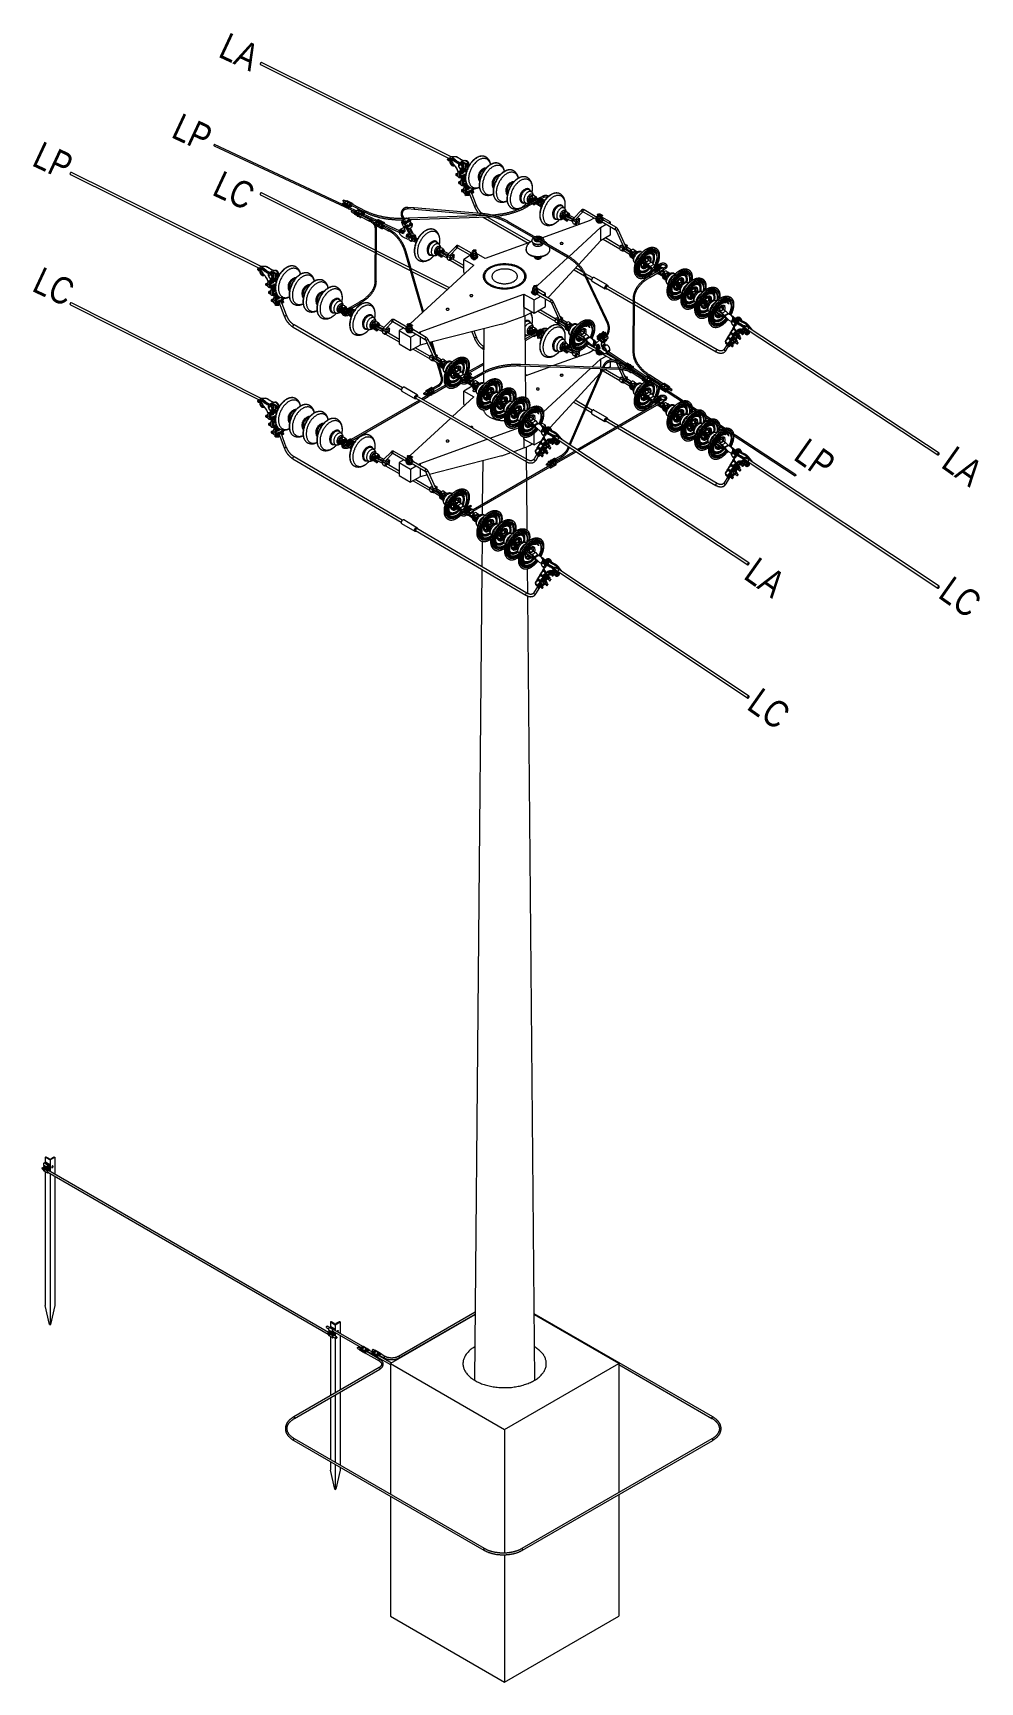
# Model space of a CAD drawing. Header units: millimetres. Extents: x 1587714 to 3094800, y -694377 to -413614.
# Drawn here: x 2909333 to 2916377, y -521412 to -509151 of the extents above; entities that cross this region are included whole.
import ezdxf

# ---------------------------------------------------------------- set-up
doc = ezdxf.new("R2010")
doc.units = ezdxf.units.MM
doc.layers.add('M0_EQUIPOS', color=7, linetype='Continuous')
doc.styles.add('ARIAL', font='arial.ttf', dxfattribs={"width": 0.8})

# ---------------------------------------------------------------- blocks, each defined once
blk = doc.blocks.new('A$C3DC71FC1')
at = {"color": 7, "linetype": 'Continuous', "lineweight": 15}
blk.add_line((-1624, 9182), (-1663, 9286), dxfattribs=at)
at = {"color": 8, "linetype": 'Continuous', "lineweight": 15, "flags": 128}
blk.add_lwpolyline([(600, 10469), (599, 10470), (599, 10470), (598, 10471), (597, 10471), (595, 10471), (594, 10470), (593, 10470), (592, 10469), (591, 10468), (591, 10467), (591, 10466), (591, 10465)], dxfattribs=at)
at = {"layer": 'M0_EQUIPOS', "color": 20, "linetype": 'Continuous', "lineweight": 15}
for p, q in [((-1816, 12026), (-408, 11326)), ((-398, 11340), (-1809, 12041)), ((-3230, 11209), (-1822, 10510)), ((-1812, 10524), (-3223, 11225)), ((-258, 11059), (-225, 10972)), ((-209, 10978), (-249, 11082)), ((-160, 10891), (174, 10699)), ((-151, 10906), (-153, 10907)), ((-148, 10904), (-151, 10906)), ((192, 10708), (-132, 10895)), ((516, 10501), (595, 10455)), ((581, 10483), (528, 10514)), ((655, 10441), (597, 10474)), ((610, 10447), (647, 10426)), ((754, 10364), (955, 10248)), ((955, 10267), (763, 10379)), ((-1673, 10243), (-1639, 10156)), ((-1623, 10162), (-1663, 10266)), ((1582, 9906), (965, 10262)), ((965, 10242), (1573, 9891)), ((-1574, 10075), (-768, 9609)), ((-759, 9624), (-1565, 10090)), ((3231, 9138), (1820, 10066)), ((1654, 9946), (1633, 9911)), ((1648, 9902), (1665, 9932)), ((1811, 10052), (3222, 9124)), ((-660, 9547), (159, 9075)), ((167, 9089), (-652, 9562)), ((397, 9236), (1808, 8307)), ((1817, 8322), (406, 9250)), ((239, 9129), (219, 9094)), ((234, 9086), (251, 9116))]:
    blk.add_line(p, q, dxfattribs=at)
at = {"layer": 'M0_EQUIPOS', "color": 160, "linetype": 'Continuous', "lineweight": 15}
for p, q in [((-2161, 11423), (-1114, 10933)), ((-1205, 10987), (-2157, 11432)), ((-164, 11248), (-169, 11244)), ((-61, 11197), (-66, 11193)), ((-92, 11140), (-92, 11134)), ((11, 11089), (11, 11083)), ((42, 11145), (37, 11142)), ((114, 11038), (114, 11032)), ((145, 11094), (140, 11091)), ((186, 11037), (182, 11038)), ((185, 11037), (203, 11028)), ((186, 11037), (185, 11037)), ((201, 11079), (186, 11093)), ((205, 11049), (190, 11040)), ((208, 11053), (210, 11052)), ((211, 11052), (210, 11052)), ((212, 11051), (211, 11052)), ((214, 11052), (213, 11052)), ((231, 11043), (227, 11045)), ((229, 11043), (228, 11043)), ((284, 11047), (266, 11037)), ((277, 11032), (289, 11039)), ((-1200, 11010), (-1188, 11004)), ((-1178, 11010), (-1196, 11019)), ((-1104, 10939), (-1156, 10964)), ((-1141, 10980), (-1035, 10927)), ((-1138, 10930), (-1121, 10922)), ((-1031, 10935), (-1135, 10988)), ((-1118, 10931), (-1133, 10939)), ((-953, 10869), (-1050, 10914)), ((-720, 10955), (-672, 10951)), ((-672, 10960), (-719, 10964)), ((-180, 10920), (-672, 10960)), ((-672, 10951), (-181, 10910)), ((140, 11000), (160, 10996)), ((262, 11035), (164, 10978)), ((168, 10970), (240, 11011)), ((200, 11022), (182, 11031)), ((182, 11031), (182, 11029)), ((184, 11024), (182, 11023)), ((183, 11007), (183, 11009)), ((183, 11007), (200, 10999)), ((186, 11025), (184, 11024)), ((184, 11016), (193, 11021)), ((185, 11025), (200, 11018)), ((185, 11005), (198, 10998)), ((188, 11010), (186, 11009)), ((186, 11009), (201, 11002)), ((196, 11015), (188, 11010)), ((200, 11022), (200, 11018)), ((201, 11002), (203, 11001)), ((201, 11000), (201, 11002)), ((208, 11034), (208, 11032)), ((213, 10987), (214, 10986)), ((224, 11033), (224, 11035)), ((224, 10987), (225, 10987)), ((240, 11029), (239, 11032)), ((301, 11020), (248, 10989)), ((253, 10981), (276, 10994)), ((358, 10916), (358, 10911)), ((389, 10973), (384, 10969)), ((430, 10916), (426, 10917)), ((429, 10916), (448, 10907)), ((430, 10916), (429, 10916)), ((445, 10958), (430, 10972)), ((449, 10928), (435, 10919)), ((452, 10932), (454, 10930)), ((452, 10913), (452, 10911)), ((455, 10931), (454, 10930)), ((456, 10930), (455, 10931)), ((458, 10931), (457, 10931)), ((468, 10912), (468, 10914)), ((475, 10922), (471, 10924)), ((473, 10922), (472, 10922)), ((-1077, 10900), (-1005, 10863)), ((-1001, 10872), (-1073, 10908)), ((-1055, 10906), (-954, 10859)), ((-964, 10812), (-965, 10413)), ((-954, 10848), (-964, 10853)), ((-964, 10842), (-953, 10837)), ((-955, 10413), (-954, 10812)), ((-908, 10837), (-781, 10778)), ((-782, 10789), (-907, 10847)), ((-907, 10814), (-863, 10791)), ((-858, 10800), (-905, 10824)), ((-765, 10894), (-753, 10869)), ((-745, 10874), (-756, 10898)), ((-730, 10883), (-749, 10882)), ((-135, 10904), (-718, 10884)), ((-705, 10874), (-117, 10895)), ((23, 10850), (245, 10722)), ((250, 10730), (28, 10858)), ((384, 10879), (404, 10875)), ((444, 10901), (426, 10910)), ((426, 10910), (426, 10908)), ((428, 10902), (426, 10901)), ((427, 10886), (427, 10888)), ((427, 10886), (446, 10877)), ((430, 10904), (428, 10902)), ((428, 10895), (437, 10900)), ((429, 10884), (447, 10874)), ((430, 10904), (444, 10897)), ((432, 10889), (430, 10888)), ((430, 10888), (445, 10881)), ((442, 10894), (432, 10889)), ((444, 10901), (444, 10897)), ((446, 10877), (445, 10881)), ((457, 10866), (458, 10865)), ((470, 10889), (469, 10895)), ((469, 10866), (469, 10866)), ((484, 10907), (483, 10911)), ((485, 10888), (485, 10891)), ((-545, 10705), (-549, 10702)), ((-488, 10690), (-504, 10704)), ((245, 10722), (467, 10594)), ((472, 10602), (250, 10730)), ((-742, 10634), (-612, 10182)), ((-604, 10190), (-733, 10636)), ((-576, 10649), (-576, 10643)), ((-550, 10611), (-529, 10607)), ((-504, 10648), (-507, 10649)), ((-489, 10633), (-507, 10642)), ((-507, 10642), (-507, 10640)), ((-506, 10635), (-507, 10634)), ((-503, 10636), (-506, 10635)), ((-506, 10618), (-506, 10620)), ((-506, 10618), (-488, 10609)), ((-505, 10627), (-496, 10632)), ((-505, 10616), (-486, 10607)), ((-504, 10648), (-486, 10639)), ((-504, 10648), (-504, 10648)), ((-504, 10636), (-489, 10629)), ((-502, 10621), (-503, 10620)), ((-503, 10620), (-488, 10613)), ((-492, 10627), (-502, 10621)), ((-484, 10660), (-499, 10651)), ((-489, 10633), (-489, 10629)), ((-488, 10609), (-488, 10613)), ((-481, 10664), (-479, 10663)), ((-481, 10645), (-481, 10643)), ((-479, 10663), (-479, 10663)), ((-478, 10662), (-479, 10663)), ((-476, 10663), (-476, 10663)), ((-476, 10598), (-476, 10597)), ((-465, 10644), (-465, 10646)), ((-465, 10598), (-464, 10599)), ((-464, 10621), (-464, 10627)), ((-458, 10654), (-462, 10656)), ((-460, 10654), (-461, 10654)), ((-450, 10640), (-450, 10644)), ((-449, 10620), (-449, 10624)), ((930, 10615), (929, 10611)), ((931, 10633), (931, 10630)), ((936, 10604), (951, 10594)), ((936, 10600), (936, 10604)), ((936, 10600), (954, 10588)), ((956, 10610), (937, 10622)), ((937, 10622), (937, 10619)), ((937, 10619), (952, 10609)), ((937, 10598), (955, 10586)), ((941, 10628), (960, 10616)), ((946, 10634), (946, 10633)), ((946, 10590), (947, 10589)), ((949, 10590), (949, 10590)), ((950, 10588), (950, 10590)), ((951, 10594), (953, 10595)), ((951, 10589), (951, 10587)), ((952, 10588), (952, 10588)), ((954, 10588), (955, 10590)), ((956, 10610), (956, 10608)), ((962, 10615), (960, 10617)), ((960, 10616), (960, 10617)), ((962, 10632), (962, 10633)), ((965, 10557), (972, 10550)), ((967, 10643), (966, 10643)), ((984, 10631), (967, 10643)), ((986, 10632), (969, 10643)), ((972, 10550), (971, 10548)), ((1025, 10632), (1016, 10635)), ((1052, 10539), (1025, 10556)), ((1025, 10556), (1025, 10551)), ((1025, 10551), (1052, 10533)), ((1026, 10549), (1052, 10532)), ((1028, 10560), (1054, 10542)), ((1033, 10567), (1030, 10569)), ((1032, 10571), (1033, 10570)), ((1037, 10570), (1033, 10567)), ((1035, 10564), (1035, 10559)), ((1035, 10557), (1035, 10562)), ((1035, 10557), (1035, 10559)), ((1039, 10574), (1036, 10576)), ((1040, 10576), (1040, 10576)), ((1041, 10575), (1040, 10575)), ((1040, 10575), (1042, 10574)), ((1046, 10577), (1046, 10576)), ((1092, 10620), (1093, 10620)), ((1107, 10616), (1100, 10625)), ((1100, 10625), (1100, 10625)), ((1125, 10628), (1118, 10637)), ((-1579, 10431), (-1583, 10428)), ((591, 10465), (749, 10131)), ((757, 10135), (600, 10469)), ((1004, 10462), (1014, 10460)), ((1007, 10484), (1018, 10481)), ((1022, 10519), (1022, 10519)), ((1034, 10544), (1034, 10540)), ((1034, 10544), (1034, 10543)), ((1034, 10543), (1034, 10538)), ((1034, 10540), (1034, 10538)), ((1050, 10520), (1048, 10519)), ((1051, 10520), (1049, 10518)), ((1052, 10539), (1052, 10533)), ((1057, 10542), (1058, 10543)), ((1058, 10532), (1066, 10536)), ((1062, 10540), (1059, 10538)), ((1059, 10538), (1059, 10533)), ((1059, 10533), (1066, 10537)), ((1148, 10494), (1075, 10452)), ((1080, 10444), (1200, 10513)), ((1112, 10517), (1089, 10504)), ((1094, 10496), (1120, 10511)), ((1174, 10454), (1173, 10451)), ((1175, 10473), (1175, 10469)), ((1195, 10521), (1179, 10512)), ((1180, 10443), (1195, 10434)), ((1180, 10440), (1180, 10443)), ((1180, 10440), (1198, 10428)), ((1182, 10462), (1181, 10458)), ((1181, 10458), (1196, 10448)), ((1181, 10438), (1199, 10426)), ((1200, 10450), (1182, 10462)), ((1185, 10468), (1204, 10456)), ((1190, 10474), (1190, 10472)), ((1190, 10429), (1191, 10429)), ((1193, 10429), (1193, 10429)), ((1194, 10427), (1194, 10429)), ((1195, 10434), (1197, 10435)), ((1195, 10428), (1195, 10427)), ((1196, 10428), (1196, 10428)), ((1198, 10428), (1199, 10430)), ((1200, 10450), (1200, 10448)), ((1206, 10454), (1204, 10456)), ((1204, 10456), (1204, 10456)), ((1206, 10471), (1206, 10473)), ((1211, 10482), (1210, 10483)), ((1228, 10471), (1211, 10482)), ((1230, 10472), (1213, 10483)), ((1270, 10471), (1261, 10474)), ((1336, 10460), (1337, 10460)), ((1344, 10465), (1345, 10464)), ((1351, 10456), (1345, 10464)), ((1369, 10468), (1363, 10476)), ((-1507, 10324), (-1507, 10318)), ((-1476, 10380), (-1480, 10377)), ((-1373, 10329), (-1377, 10325)), ((1209, 10396), (1216, 10389)), ((1216, 10390), (1215, 10387)), ((1248, 10302), (1258, 10299)), ((1252, 10323), (1262, 10320)), ((1266, 10358), (1266, 10359)), ((1270, 10396), (1269, 10390)), ((1269, 10390), (1296, 10373)), ((1296, 10378), (1270, 10396)), ((1270, 10389), (1296, 10371)), ((1272, 10399), (1281, 10393)), ((1277, 10406), (1274, 10408)), ((1276, 10410), (1277, 10409)), ((1277, 10384), (1276, 10383)), ((1278, 10407), (1277, 10406)), ((1278, 10405), (1278, 10401)), ((1283, 10414), (1280, 10416)), ((1283, 10376), (1298, 10366)), ((1283, 10372), (1283, 10376)), ((1283, 10372), (1301, 10360)), ((1303, 10382), (1284, 10394)), ((1284, 10394), (1284, 10390)), ((1284, 10390), (1299, 10381)), ((1284, 10370), (1302, 10358)), ((1288, 10400), (1307, 10388)), ((1295, 10360), (1292, 10359)), ((1293, 10406), (1293, 10404)), ((1293, 10361), (1294, 10361)), ((1296, 10378), (1296, 10373)), ((1296, 10362), (1296, 10362)), ((1297, 10360), (1297, 10361)), ((1298, 10366), (1300, 10367)), ((1298, 10360), (1298, 10359)), ((1299, 10360), (1299, 10360)), ((1301, 10360), (1302, 10362)), ((1303, 10382), (1303, 10380)), ((1309, 10386), (1307, 10388)), ((1307, 10388), (1307, 10388)), ((1309, 10404), (1309, 10405)), ((1312, 10329), (1319, 10322)), ((1314, 10415), (1313, 10415)), ((1331, 10403), (1314, 10415)), ((1333, 10404), (1316, 10415)), ((1319, 10322), (1318, 10320)), ((1373, 10403), (1363, 10406)), ((1373, 10328), (1372, 10322)), ((1372, 10322), (1399, 10305)), ((1399, 10310), (1373, 10328)), ((1373, 10321), (1399, 10304)), ((1375, 10331), (1384, 10326)), ((1380, 10339), (1377, 10340)), ((1379, 10342), (1380, 10342)), ((1380, 10317), (1379, 10315)), ((1381, 10340), (1380, 10339)), ((1381, 10337), (1381, 10334)), ((1386, 10346), (1383, 10348)), ((1386, 10308), (1401, 10298)), ((1386, 10304), (1386, 10308)), ((1386, 10304), (1404, 10292)), ((1406, 10314), (1387, 10326)), ((1387, 10326), (1387, 10323)), ((1387, 10323), (1402, 10313)), ((1387, 10302), (1405, 10290)), ((1391, 10332), (1410, 10320)), ((1396, 10338), (1396, 10337)), ((1399, 10310), (1399, 10305)), ((1406, 10314), (1406, 10312)), ((1412, 10318), (1410, 10320)), ((1410, 10320), (1410, 10320)), ((1412, 10336), (1412, 10337)), ((1417, 10347), (1416, 10347)), ((1434, 10335), (1417, 10347)), ((1436, 10336), (1419, 10347)), ((1439, 10392), (1440, 10392)), ((1447, 10397), (1448, 10397)), ((1454, 10388), (1448, 10397)), ((1472, 10400), (1466, 10408)), ((1476, 10335), (1466, 10339)), ((1542, 10324), (1543, 10324)), ((1550, 10329), (1551, 10329)), ((1557, 10320), (1551, 10329)), ((1575, 10332), (1569, 10341)), ((-1404, 10272), (-1404, 10266)), ((-1301, 10221), (-1301, 10215)), ((-1275, 10184), (-1254, 10179)), ((-1270, 10278), (-1274, 10274)), ((-1229, 10221), (-1232, 10222)), ((-1214, 10205), (-1232, 10214)), ((-1232, 10214), (-1232, 10212)), ((-1231, 10207), (-1232, 10206)), ((-1228, 10209), (-1231, 10207)), ((-1231, 10191), (-1231, 10193)), ((-1231, 10191), (-1213, 10182)), ((-1230, 10200), (-1221, 10205)), ((-1230, 10188), (-1211, 10179)), ((-1213, 10263), (-1229, 10276)), ((-1229, 10221), (-1211, 10212)), ((-1229, 10221), (-1229, 10221)), ((-1229, 10209), (-1214, 10202)), ((-1226, 10194), (-1228, 10193)), ((-1228, 10193), (-1213, 10186)), ((-1218, 10198), (-1226, 10194)), ((-1209, 10232), (-1224, 10224)), ((-1214, 10205), (-1214, 10202)), ((-1213, 10182), (-1213, 10186)), ((-1206, 10237), (-1204, 10235)), ((-1206, 10218), (-1206, 10215)), ((-1204, 10235), (-1204, 10235)), ((-1203, 10235), (-1204, 10235)), ((-1201, 10235), (-1201, 10236)), ((-1152, 10218), (-1200, 10191)), ((-1195, 10183), (-1174, 10195)), ((-1190, 10216), (-1190, 10218)), ((-1183, 10227), (-1187, 10229)), ((-1185, 10226), (-1186, 10227)), ((-1175, 10212), (-1175, 10216)), ((-1114, 10202), (-1164, 10173)), ((-1160, 10165), (-1138, 10177)), ((-1080, 10260), (-1148, 10221)), ((-1137, 10216), (-1075, 10252)), ((955, 10279), (954, 9891)), ((964, 9891), (965, 10279)), ((1351, 10234), (1361, 10231)), ((1355, 10255), (1365, 10252)), ((1369, 10291), (1369, 10291)), ((1398, 10293), (1395, 10291)), ((1396, 10294), (1397, 10293)), ((1399, 10294), (1399, 10294)), ((1400, 10292), (1400, 10293)), ((1401, 10298), (1403, 10299)), ((1401, 10293), (1401, 10291)), ((1402, 10292), (1402, 10292)), ((1404, 10292), (1405, 10294)), ((1415, 10261), (1422, 10254)), ((1422, 10254), (1421, 10252)), ((1457, 10187), (1468, 10185)), ((1472, 10223), (1472, 10223)), ((1502, 10243), (1475, 10260)), ((1475, 10260), (1475, 10255)), ((1475, 10255), (1502, 10237)), ((1476, 10253), (1502, 10236)), ((1478, 10264), (1487, 10258)), ((1483, 10271), (1480, 10273)), ((1482, 10275), (1483, 10274)), ((1482, 10249), (1482, 10247)), ((1484, 10272), (1483, 10271)), ((1484, 10269), (1484, 10266)), ((1489, 10278), (1486, 10280)), ((1489, 10240), (1504, 10230)), ((1489, 10236), (1489, 10240)), ((1489, 10236), (1507, 10224)), ((1509, 10246), (1490, 10258)), ((1490, 10258), (1490, 10255)), ((1490, 10255), (1505, 10245)), ((1490, 10234), (1508, 10222)), ((1494, 10264), (1513, 10252)), ((1501, 10225), (1498, 10223)), ((1499, 10270), (1499, 10269)), ((1499, 10226), (1500, 10225)), ((1502, 10243), (1502, 10237)), ((1502, 10226), (1502, 10226)), ((1503, 10224), (1503, 10226)), ((1504, 10230), (1506, 10231)), ((1504, 10225), (1504, 10223)), ((1505, 10224), (1505, 10224)), ((1507, 10224), (1508, 10226)), ((1509, 10246), (1509, 10245)), ((1515, 10251), (1513, 10253)), ((1513, 10252), (1513, 10253)), ((1515, 10268), (1515, 10269)), ((1518, 10193), (1525, 10186)), ((1520, 10279), (1519, 10279)), ((1537, 10268), (1520, 10279)), ((1539, 10268), (1522, 10279)), ((1525, 10186), (1524, 10184)), ((1578, 10268), (1569, 10271)), ((1579, 10186), (1605, 10168)), ((1593, 10212), (1593, 10212)), ((1600, 10213), (1599, 10212)), ((1645, 10257), (1646, 10257)), ((1653, 10262), (1653, 10261)), ((1660, 10252), (1653, 10261)), ((1678, 10264), (1671, 10273)), ((-1190, 10171), (-1189, 10171)), ((-1057, 10100), (-1057, 10094)), ((-1031, 10062), (-1010, 10058)), ((-1025, 10157), (-1030, 10153)), ((-985, 10100), (-988, 10101)), ((-970, 10084), (-988, 10093)), ((-988, 10093), (-988, 10091)), ((-987, 10086), (-988, 10085)), ((-984, 10087), (-987, 10086)), ((-987, 10070), (-987, 10072)), ((-987, 10070), (-969, 10060)), ((-986, 10078), (-977, 10084)), ((-986, 10067), (-967, 10058)), ((-969, 10141), (-985, 10155)), ((-985, 10100), (-967, 10090)), ((-985, 10100), (-985, 10100)), ((-985, 10088), (-970, 10080)), ((-984, 10072), (-969, 10064)), ((-982, 10072), (-984, 10072)), ((-973, 10078), (-982, 10072)), ((-965, 10111), (-980, 10103)), ((-970, 10084), (-970, 10080)), ((-969, 10060), (-969, 10064)), ((-962, 10116), (-960, 10114)), ((-962, 10096), (-962, 10094)), ((-960, 10114), (-960, 10114)), ((-959, 10114), (-960, 10114)), ((-957, 10114), (-957, 10114)), ((-946, 10095), (-946, 10097)), ((-944, 10073), (-945, 10079)), ((-939, 10105), (-943, 10107)), ((-941, 10105), (-942, 10106)), ((-931, 10091), (-931, 10095)), ((-929, 10071), (-930, 10075)), ((186, 10058), (182, 10058)), ((186, 10058), (185, 10057)), ((185, 10057), (203, 10048)), ((201, 10099), (186, 10113)), ((205, 10069), (190, 10060)), ((208, 10073), (210, 10072)), ((211, 10072), (210, 10072)), ((212, 10071), (211, 10072)), ((214, 10072), (213, 10072)), ((224, 10053), (224, 10055)), ((231, 10063), (227, 10065)), ((229, 10063), (228, 10063)), ((280, 10059), (274, 10055)), ((449, 10076), (449, 10072)), ((450, 10094), (450, 10091)), ((455, 10065), (470, 10055)), ((455, 10061), (455, 10065)), ((455, 10061), (474, 10049)), ((457, 10084), (456, 10080)), ((456, 10080), (471, 10070)), ((456, 10059), (474, 10047)), ((475, 10071), (457, 10084)), ((460, 10090), (479, 10077)), ((465, 10095), (465, 10094)), ((470, 10055), (472, 10056)), ((475, 10071), (475, 10070)), ((481, 10076), (479, 10078)), ((479, 10077), (479, 10078)), ((481, 10093), (481, 10094)), ((486, 10104), (485, 10105)), ((504, 10093), (486, 10104)), ((505, 10093), (488, 10104)), ((545, 10093), (536, 10096)), ((612, 10082), (612, 10082)), ((619, 10087), (620, 10086)), ((627, 10078), (620, 10086)), ((645, 10089), (638, 10098)), ((749, 10131), (764, 10099)), ((772, 10103), (757, 10135)), ((1454, 10166), (1464, 10163)), ((1557, 10099), (1567, 10096)), ((1560, 10120), (1571, 10117)), ((1575, 10155), (1575, 10155)), ((1589, 10172), (1589, 10169)), ((1602, 10156), (1603, 10156)), ((1603, 10155), (1602, 10155)), ((1605, 10157), (1605, 10156)), ((1606, 10154), (1606, 10156)), ((1607, 10156), (1607, 10153)), ((1608, 10155), (1608, 10156)), ((1611, 10155), (1612, 10155)), ((-957, 10049), (-957, 10049)), ((-946, 10049), (-945, 10050)), ((-548, 9962), (-526, 9886)), ((-511, 9869), (-539, 9964)), ((236, 10034), (154, 9986)), ((154, 9975), (246, 10028)), ((154, 10017), (160, 10016)), ((200, 10042), (182, 10051)), ((182, 10051), (182, 10049)), ((184, 10044), (182, 10043)), ((183, 10027), (183, 10029)), ((183, 10027), (202, 10018)), ((186, 10045), (184, 10044)), ((184, 10036), (193, 10042)), ((185, 10045), (200, 10038)), ((185, 10025), (203, 10016)), ((188, 10030), (186, 10029)), ((186, 10029), (201, 10022)), ((196, 10035), (188, 10030)), ((200, 10042), (200, 10038)), ((202, 10018), (201, 10022)), ((208, 10054), (208, 10052)), ((213, 10007), (214, 10006)), ((224, 10007), (225, 10008)), ((240, 10049), (239, 10053)), ((271, 10016), (245, 10001)), ((250, 9993), (283, 10012)), ((279, 10047), (285, 10051)), ((358, 9937), (358, 9931)), ((389, 9993), (384, 9990)), ((430, 9936), (426, 9937)), ((429, 9936), (448, 9927)), ((430, 9936), (429, 9936)), ((445, 9978), (430, 9992)), ((449, 9948), (435, 9939)), ((452, 9952), (454, 9951)), ((452, 9933), (452, 9931)), ((455, 9951), (454, 9951)), ((456, 9950), (455, 9951)), ((458, 9951), (457, 9951)), ((465, 10051), (466, 10051)), ((468, 10051), (468, 10051)), ((468, 9932), (468, 9934)), ((469, 10049), (469, 10051)), ((470, 10050), (470, 10048)), ((471, 10049), (471, 10049)), ((475, 9942), (471, 9944)), ((473, 9942), (472, 9942)), ((474, 10049), (474, 10051)), ((484, 10018), (491, 10011)), ((491, 10011), (490, 10009)), ((527, 9945), (537, 9942)), ((555, 9997), (555, 9994)), ((559, 10037), (559, 10037)), ((566, 10038), (565, 10037)), ((570, 9980), (568, 9980)), ((577, 9980), (578, 9980)), ((754, 10017), (739, 10001)), ((751, 10000), (760, 10010)), ((757, 10021), (754, 10017)), ((760, 10010), (764, 10014)), ((-511, 9834), (-510, 9831)), ((-506, 9814), (-487, 9751)), ((-498, 9822), (-502, 9837)), ((-483, 9817), (-484, 9813)), ((-473, 9812), (-455, 9800)), ((-468, 9818), (-468, 9816)), ((-452, 9815), (-452, 9817)), ((-430, 9815), (-448, 9827)), ((-448, 9827), (-448, 9827)), ((-428, 9816), (-445, 9827)), ((-389, 9815), (-398, 9818)), ((-314, 9809), (-314, 9809)), ((-289, 9812), (-296, 9820)), ((384, 9899), (404, 9895)), ((444, 9921), (426, 9930)), ((426, 9930), (426, 9928)), ((428, 9923), (426, 9922)), ((427, 9906), (427, 9908)), ((427, 9906), (446, 9897)), ((430, 9924), (428, 9923)), ((428, 9915), (437, 9920)), ((429, 9904), (447, 9895)), ((430, 9924), (444, 9917)), ((432, 9909), (430, 9908)), ((430, 9908), (445, 9901)), ((442, 9915), (432, 9909)), ((444, 9921), (444, 9917)), ((446, 9897), (445, 9901)), ((457, 9886), (458, 9885)), ((470, 9909), (469, 9915)), ((469, 9886), (469, 9886)), ((484, 9928), (483, 9931)), ((485, 9908), (485, 9911)), ((523, 9924), (534, 9921)), ((762, 9886), (899, 9796)), ((905, 9803), (769, 9893)), ((-478, 9754), (-493, 9806)), ((-487, 9751), (-474, 9704)), ((-485, 9798), (-485, 9795)), ((-478, 9787), (-463, 9778)), ((-478, 9784), (-478, 9787)), ((-478, 9784), (-460, 9772)), ((-464, 9706), (-478, 9754)), ((-458, 9794), (-477, 9806)), ((-477, 9806), (-477, 9802)), ((-477, 9802), (-462, 9793)), ((-477, 9782), (-459, 9770)), ((-468, 9773), (-468, 9773)), ((-465, 9774), (-465, 9773)), ((-464, 9772), (-464, 9773)), ((-463, 9778), (-461, 9779)), ((-463, 9772), (-463, 9771)), ((-463, 9772), (-462, 9772)), ((-460, 9772), (-460, 9774)), ((-458, 9794), (-459, 9792)), ((-455, 9800), (-454, 9800)), ((-452, 9798), (-454, 9800)), ((-449, 9741), (-443, 9733)), ((-442, 9734), (-443, 9732)), ((-392, 9703), (-392, 9703)), ((-362, 9722), (-389, 9740)), ((-389, 9740), (-389, 9734)), ((-389, 9734), (-362, 9717)), ((-389, 9733), (-362, 9716)), ((-386, 9743), (-360, 9726)), ((-382, 9751), (-384, 9752)), ((-383, 9754), (-382, 9754)), ((-377, 9753), (-382, 9751)), ((-375, 9758), (-378, 9760)), ((-378, 9720), (-378, 9717)), ((-374, 9759), (-374, 9759)), ((-374, 9759), (-374, 9759)), ((-374, 9759), (-372, 9758)), ((-370, 9754), (-370, 9755)), ((-368, 9760), (-369, 9760)), ((-365, 9749), (-366, 9747)), ((-364, 9704), (-366, 9703)), ((-365, 9704), (-365, 9704)), ((-363, 9703), (-365, 9702)), ((-362, 9722), (-362, 9717)), ((-357, 9726), (-356, 9726)), ((-356, 9715), (-348, 9720)), ((-356, 9703), (-355, 9704)), ((-353, 9724), (-355, 9722)), ((-355, 9722), (-355, 9717)), ((-355, 9717), (-349, 9720)), ((-350, 9746), (-349, 9748)), ((-301, 9701), (-324, 9688)), ((-322, 9804), (-322, 9804)), ((-319, 9679), (-293, 9694)), ((-307, 9800), (-314, 9809)), ((-284, 9657), (-164, 9726)), ((-276, 9726), (-156, 9796)), ((-156, 9807), (-271, 9741)), ((-253, 9729), (-267, 9720)), ((-258, 9715), (-248, 9720)), ((-168, 9734), (-235, 9696)), ((854, 9770), (117, 9797)), ((117, 9787), (854, 9761)), ((724, 9765), (480, 9201)), ((488, 9196), (734, 9765)), ((733, 9786), (728, 9775)), ((738, 9774), (742, 9782)), ((858, 9798), (897, 9772)), ((898, 9783), (863, 9806)), ((944, 9766), (1041, 9703)), ((969, 9737), (946, 9752)), ((1050, 9708), (948, 9775)), ((957, 9731), (1025, 9687)), ((1029, 9696), (962, 9739)), ((1073, 9709), (1170, 9647)), ((1180, 9652), (1079, 9718)), ((-578, 9595), (-600, 9582)), ((-595, 9574), (-573, 9586)), ((-494, 9643), (-534, 9620)), ((-440, 9643), (-528, 9592)), ((-528, 9612), (-489, 9635)), ((-523, 9584), (-434, 9636)), ((-410, 9646), (-400, 9643)), ((-407, 9667), (-396, 9664)), ((-267, 9678), (-289, 9665)), ((-241, 9637), (-241, 9634)), ((-239, 9656), (-240, 9653)), ((-234, 9627), (-219, 9617)), ((-234, 9623), (-234, 9627)), ((-234, 9623), (-216, 9611)), ((-214, 9633), (-233, 9645)), ((-233, 9645), (-233, 9642)), ((-233, 9642), (-218, 9632)), ((-233, 9621), (-215, 9609)), ((-229, 9651), (-211, 9639)), ((-224, 9657), (-224, 9656)), ((-224, 9613), (-223, 9612)), ((-222, 9635), (-223, 9631)), ((-223, 9631), (-223, 9626)), ((-221, 9613), (-221, 9613)), ((-220, 9611), (-220, 9612)), ((-219, 9617), (-217, 9618)), ((-219, 9612), (-219, 9610)), ((-219, 9611), (-218, 9611)), ((-216, 9611), (-216, 9613)), ((-214, 9633), (-214, 9631)), ((-211, 9639), (-210, 9639)), ((-208, 9637), (-210, 9639)), ((-208, 9655), (-208, 9656)), ((-205, 9580), (-198, 9573)), ((-203, 9666), (-204, 9666)), ((-186, 9654), (-203, 9666)), ((-184, 9655), (-201, 9666)), ((-198, 9573), (-199, 9571)), ((-145, 9655), (-154, 9658)), ((-118, 9562), (-145, 9579)), ((-145, 9579), (-145, 9574)), ((-145, 9574), (-118, 9556)), ((-145, 9572), (-118, 9555)), ((-142, 9583), (-133, 9577)), ((-137, 9590), (-140, 9592)), ((-139, 9594), (-137, 9593)), ((-138, 9568), (-138, 9566)), ((-136, 9591), (-137, 9590)), ((-136, 9588), (-137, 9585)), ((-132, 9598), (-134, 9599)), ((-111, 9566), (-130, 9578)), ((-130, 9578), (-130, 9574)), ((-130, 9574), (-115, 9564)), ((-126, 9584), (-108, 9571)), ((-121, 9589), (-121, 9588)), ((-111, 9566), (-111, 9564)), ((-108, 9571), (-107, 9572)), ((-105, 9570), (-107, 9572)), ((-105, 9587), (-105, 9588)), ((-100, 9598), (-101, 9599)), ((-83, 9587), (-100, 9598)), ((-81, 9587), (-98, 9599)), ((-78, 9643), (-78, 9643)), ((-63, 9639), (-70, 9648)), ((-70, 9648), (-70, 9648)), ((-45, 9651), (-52, 9660)), ((-42, 9587), (-51, 9590)), ((25, 9576), (25, 9576)), ((33, 9581), (33, 9580)), ((40, 9572), (33, 9580)), ((58, 9583), (51, 9592)), ((930, 9635), (929, 9631)), ((931, 9653), (931, 9650)), ((936, 9624), (951, 9614)), ((936, 9620), (936, 9624)), ((936, 9620), (954, 9608)), ((956, 9630), (937, 9643)), ((937, 9643), (937, 9639)), ((937, 9639), (952, 9629)), ((937, 9618), (955, 9606)), ((941, 9648), (960, 9636)), ((946, 9654), (946, 9653)), ((946, 9610), (947, 9610)), ((949, 9610), (949, 9610)), ((950, 9608), (950, 9610)), ((951, 9614), (953, 9615)), ((951, 9609), (951, 9607)), ((952, 9608), (952, 9608)), ((954, 9608), (955, 9610)), ((956, 9630), (956, 9629)), ((962, 9635), (960, 9637)), ((960, 9636), (960, 9637)), ((962, 9652), (962, 9653)), ((967, 9663), (966, 9664)), ((984, 9652), (967, 9663)), ((986, 9652), (969, 9663)), ((1025, 9652), (1016, 9655)), ((1052, 9559), (1025, 9576)), ((1025, 9576), (1025, 9571)), ((1025, 9571), (1052, 9553)), ((1026, 9570), (1052, 9552)), ((1028, 9580), (1054, 9562)), ((1033, 9587), (1030, 9589)), ((1032, 9591), (1033, 9590)), ((1037, 9590), (1033, 9587)), ((1039, 9594), (1036, 9597)), ((1040, 9596), (1040, 9596)), ((1041, 9595), (1040, 9595)), ((1040, 9595), (1042, 9594)), ((1045, 9591), (1045, 9591)), ((1046, 9597), (1046, 9596)), ((1049, 9585), (1049, 9583)), ((1065, 9582), (1065, 9584)), ((1088, 9672), (1152, 9630)), ((1092, 9641), (1093, 9641)), ((1156, 9639), (1095, 9679)), ((1107, 9637), (1100, 9645)), ((1195, 9602), (2160, 8969)), ((2166, 8977), (1201, 9609)), ((1217, 9617), (1239, 9602)), ((1244, 9610), (1223, 9624)), ((-1579, 9451), (-1583, 9448)), ((-633, 9532), (-1141, 9239)), ((-1135, 9231), (-623, 9526)), ((-578, 9563), (-616, 9542)), ((-606, 9536), (-568, 9558)), ((-166, 9485), (-156, 9483)), ((-163, 9507), (-152, 9504)), ((-148, 9542), (-148, 9542)), ((-131, 9559), (-116, 9549)), ((-131, 9556), (-131, 9559)), ((-131, 9556), (-113, 9543)), ((-130, 9553), (-112, 9541)), ((-119, 9544), (-122, 9542)), ((-121, 9545), (-120, 9545)), ((-118, 9562), (-118, 9556)), ((-118, 9545), (-118, 9545)), ((-117, 9543), (-117, 9545)), ((-116, 9549), (-114, 9551)), ((-116, 9544), (-116, 9542)), ((-116, 9544), (-115, 9544)), ((-113, 9543), (-113, 9545)), ((-102, 9512), (-95, 9505)), ((-95, 9505), (-96, 9503)), ((-45, 9474), (-45, 9474)), ((-15, 9494), (-42, 9512)), ((-42, 9512), (-42, 9506)), ((-42, 9506), (-15, 9488)), ((-42, 9505), (-15, 9487)), ((-39, 9515), (-30, 9509)), ((-35, 9522), (-37, 9524)), ((-36, 9526), (-34, 9525)), ((-33, 9523), (-35, 9522)), ((-35, 9500), (-35, 9499)), ((-33, 9521), (-34, 9517)), ((-29, 9530), (-31, 9532)), ((-28, 9491), (-13, 9482)), ((-28, 9488), (-28, 9491)), ((-28, 9488), (-10, 9476)), ((-8, 9498), (-27, 9510)), ((-27, 9510), (-27, 9506)), ((-27, 9506), (-12, 9497)), ((-27, 9486), (-9, 9474)), ((-23, 9516), (-5, 9504)), ((-16, 9476), (-19, 9474)), ((-18, 9522), (-18, 9520)), ((-18, 9477), (-17, 9477)), ((-15, 9494), (-15, 9488)), ((-15, 9478), (-15, 9477)), ((-14, 9476), (-14, 9477)), ((-13, 9482), (-11, 9483)), ((-13, 9476), (-13, 9475)), ((-13, 9476), (-12, 9476)), ((-10, 9476), (-10, 9478)), ((-8, 9498), (-9, 9496)), ((-5, 9504), (-4, 9504)), ((-2, 9502), (-4, 9504)), ((-2, 9519), (-2, 9521)), ((1, 9444), (8, 9437)), ((3, 9530), (2, 9531)), ((20, 9519), (3, 9530)), ((22, 9520), (5, 9531)), ((61, 9519), (52, 9522)), ((88, 9426), (61, 9444)), ((61, 9444), (61, 9438)), ((64, 9447), (73, 9441)), ((68, 9455), (66, 9456)), ((67, 9458), (69, 9458)), ((70, 9455), (68, 9455)), ((70, 9453), (69, 9449)), ((74, 9462), (72, 9464)), ((95, 9430), (76, 9442)), ((76, 9442), (76, 9438)), ((80, 9448), (98, 9436)), ((85, 9454), (85, 9453)), ((101, 9452), (101, 9453)), ((123, 9451), (105, 9463)), ((105, 9463), (105, 9463)), ((125, 9452), (108, 9463)), ((128, 9508), (128, 9508)), ((136, 9513), (136, 9512)), ((143, 9504), (136, 9512)), ((161, 9516), (154, 9524)), ((164, 9451), (155, 9454)), ((246, 9436), (239, 9445)), ((239, 9445), (239, 9445)), ((264, 9448), (257, 9456)), ((1148, 9514), (539, 9163)), ((548, 9157), (1196, 9531)), ((1004, 9483), (1014, 9480)), ((1007, 9504), (1018, 9501)), ((1022, 9539), (1022, 9539)), ((1036, 9556), (1036, 9554)), ((1050, 9540), (1048, 9539)), ((1049, 9541), (1050, 9540)), ((1051, 9540), (1049, 9539)), ((1052, 9559), (1052, 9553)), ((1057, 9562), (1058, 9563)), ((1058, 9552), (1066, 9556)), ((1062, 9560), (1059, 9559)), ((1059, 9559), (1059, 9553)), ((1059, 9553), (1066, 9557)), ((1112, 9537), (1085, 9522)), ((1090, 9514), (1120, 9531)), ((1156, 9563), (1146, 9557)), ((1174, 9474), (1173, 9471)), ((1175, 9493), (1175, 9489)), ((1191, 9539), (1179, 9532)), ((1179, 9514), (1189, 9507)), ((1180, 9463), (1195, 9454)), ((1180, 9460), (1180, 9463)), ((1180, 9460), (1198, 9448)), ((1182, 9482), (1181, 9478)), ((1181, 9478), (1196, 9469)), ((1181, 9458), (1199, 9446)), ((1182, 9515), (1182, 9516)), ((1200, 9470), (1182, 9482)), ((1185, 9488), (1204, 9476)), ((1190, 9494), (1190, 9492)), ((1190, 9449), (1191, 9449)), ((1193, 9450), (1193, 9449)), ((1194, 9448), (1194, 9449)), ((1195, 9454), (1197, 9455)), ((1195, 9448), (1195, 9447)), ((1196, 9448), (1196, 9448)), ((1198, 9448), (1199, 9450)), ((1200, 9470), (1200, 9468)), ((1206, 9474), (1204, 9476)), ((1204, 9476), (1204, 9476)), ((1206, 9491), (1206, 9493)), ((1211, 9503), (1210, 9503)), ((1228, 9491), (1211, 9503)), ((1230, 9492), (1213, 9503)), ((1270, 9491), (1261, 9494)), ((1336, 9480), (1337, 9480)), ((1344, 9485), (1345, 9485)), ((1351, 9476), (1345, 9485)), ((-1610, 9395), (-1610, 9389)), ((-1507, 9344), (-1507, 9338)), ((-1476, 9400), (-1480, 9397)), ((-1373, 9349), (-1377, 9346)), ((-63, 9418), (-53, 9415)), ((-60, 9439), (-49, 9436)), ((8, 9438), (7, 9435)), ((40, 9350), (50, 9347)), ((43, 9371), (54, 9368)), ((58, 9407), (58, 9407)), ((61, 9438), (88, 9421)), ((61, 9437), (88, 9419)), ((68, 9432), (68, 9431)), ((75, 9424), (90, 9414)), ((75, 9420), (75, 9424)), ((75, 9420), (93, 9408)), ((76, 9438), (91, 9429)), ((76, 9418), (94, 9406)), ((87, 9408), (84, 9407)), ((85, 9409), (85, 9409)), ((88, 9426), (88, 9421)), ((88, 9410), (88, 9410)), ((89, 9408), (89, 9409)), ((90, 9414), (92, 9415)), ((90, 9409), (90, 9407)), ((90, 9408), (91, 9408)), ((93, 9408), (93, 9410)), ((95, 9430), (94, 9428)), ((98, 9436), (99, 9436)), ((101, 9434), (99, 9436)), ((104, 9377), (111, 9370)), ((111, 9370), (110, 9368)), ((161, 9339), (161, 9339)), ((164, 9369), (191, 9352)), ((186, 9396), (168, 9386)), ((175, 9355), (175, 9353)), ((179, 9395), (179, 9395)), ((186, 9396), (184, 9396)), ((188, 9340), (188, 9339)), ((189, 9339), (188, 9338)), ((191, 9340), (191, 9340)), ((192, 9338), (192, 9340)), ((193, 9339), (193, 9337)), ((194, 9339), (194, 9340)), ((197, 9339), (198, 9339)), ((231, 9440), (231, 9440)), ((1209, 9416), (1216, 9409)), ((1216, 9410), (1215, 9408)), ((1248, 9322), (1258, 9319)), ((1252, 9343), (1262, 9340)), ((1266, 9379), (1266, 9379)), ((1270, 9416), (1269, 9410)), ((1269, 9410), (1296, 9393)), ((1296, 9398), (1270, 9416)), ((1270, 9409), (1296, 9392)), ((1272, 9419), (1281, 9413)), ((1277, 9427), (1274, 9428)), ((1276, 9430), (1277, 9430)), ((1277, 9405), (1276, 9403)), ((1278, 9427), (1277, 9427)), ((1278, 9425), (1278, 9421)), ((1283, 9434), (1280, 9436)), ((1283, 9396), (1298, 9386)), ((1283, 9392), (1283, 9396)), ((1283, 9392), (1301, 9380)), ((1303, 9402), (1284, 9414)), ((1284, 9414), (1284, 9411)), ((1284, 9411), (1299, 9401)), ((1284, 9390), (1302, 9378)), ((1288, 9420), (1307, 9408)), ((1295, 9380), (1292, 9379)), ((1293, 9426), (1293, 9425)), ((1293, 9381), (1294, 9381)), ((1296, 9398), (1296, 9393)), ((1296, 9382), (1296, 9382)), ((1297, 9380), (1297, 9381)), ((1298, 9386), (1300, 9387)), ((1298, 9381), (1298, 9379)), ((1299, 9380), (1299, 9380)), ((1301, 9380), (1302, 9382)), ((1303, 9402), (1303, 9400)), ((1309, 9406), (1307, 9408)), ((1307, 9408), (1307, 9408)), ((1309, 9424), (1309, 9425)), ((1312, 9349), (1319, 9342)), ((1314, 9435), (1313, 9435)), ((1331, 9423), (1314, 9435)), ((1333, 9424), (1316, 9435)), ((1319, 9342), (1318, 9340)), ((1373, 9423), (1363, 9427)), ((1373, 9348), (1372, 9343)), ((1372, 9343), (1399, 9325)), ((1399, 9331), (1373, 9348)), ((1373, 9341), (1399, 9324)), ((1375, 9352), (1384, 9346)), ((1380, 9359), (1377, 9360)), ((1379, 9363), (1380, 9362)), ((1380, 9337), (1379, 9335)), ((1381, 9360), (1380, 9359)), ((1381, 9357), (1381, 9354)), ((1386, 9366), (1383, 9368)), ((1386, 9328), (1401, 9318)), ((1386, 9324), (1386, 9328)), ((1386, 9324), (1404, 9312)), ((1406, 9334), (1387, 9346)), ((1387, 9346), (1387, 9343)), ((1387, 9343), (1402, 9333)), ((1387, 9322), (1405, 9310)), ((1391, 9352), (1410, 9340)), ((1396, 9358), (1396, 9357)), ((1399, 9331), (1399, 9325)), ((1401, 9318), (1403, 9319)), ((1406, 9334), (1406, 9332)), ((1412, 9339), (1410, 9341)), ((1410, 9340), (1410, 9341)), ((1412, 9356), (1412, 9357)), ((1417, 9367), (1416, 9367)), ((1434, 9355), (1417, 9367)), ((1436, 9356), (1419, 9367)), ((1439, 9412), (1440, 9412)), ((1447, 9417), (1448, 9417)), ((1454, 9408), (1448, 9417)), ((1476, 9356), (1466, 9359)), ((1542, 9344), (1543, 9344)), ((1550, 9349), (1551, 9349)), ((1557, 9340), (1551, 9349)), ((1575, 9352), (1575, 9353)), ((-1404, 9293), (-1404, 9287)), ((-1301, 9241), (-1301, 9235)), ((-1275, 9204), (-1254, 9200)), ((-1270, 9298), (-1274, 9294)), ((-1229, 9241), (-1232, 9242)), ((-1214, 9225), (-1232, 9235)), ((-1232, 9235), (-1232, 9233)), ((-1231, 9227), (-1232, 9226)), ((-1228, 9229), (-1231, 9227)), ((-1231, 9211), (-1231, 9213)), ((-1231, 9211), (-1213, 9202)), ((-1230, 9220), (-1221, 9225)), ((-1230, 9209), (-1211, 9199)), ((-1213, 9283), (-1229, 9297)), ((-1229, 9241), (-1211, 9232)), ((-1229, 9241), (-1229, 9241)), ((-1229, 9229), (-1214, 9222)), ((-1226, 9214), (-1228, 9213)), ((-1228, 9213), (-1213, 9206)), ((-1218, 9218), (-1226, 9214)), ((-1209, 9252), (-1224, 9244)), ((-1218, 9219), (-1219, 9220)), ((-1214, 9225), (-1214, 9222)), ((-1213, 9202), (-1213, 9206)), ((-1206, 9257), (-1204, 9255)), ((-1206, 9238), (-1206, 9236)), ((-1204, 9256), (-1204, 9255)), ((-1203, 9255), (-1204, 9256)), ((-1201, 9256), (-1201, 9256)), ((-1178, 9217), (-1201, 9204)), ((-1196, 9195), (-1169, 9211)), ((-1190, 9237), (-1190, 9239)), ((-1183, 9247), (-1187, 9249)), ((-1185, 9246), (-1186, 9247)), ((-1175, 9232), (-1175, 9236)), ((-1143, 9200), (-1166, 9186)), ((143, 9282), (153, 9279)), ((146, 9303), (157, 9300)), ((1351, 9254), (1361, 9251)), ((1355, 9275), (1365, 9272)), ((1369, 9311), (1369, 9311)), ((1398, 9313), (1395, 9311)), ((1396, 9314), (1397, 9313)), ((1399, 9314), (1399, 9314)), ((1400, 9312), (1400, 9314)), ((1401, 9313), (1401, 9311)), ((1402, 9312), (1402, 9312)), ((1404, 9312), (1405, 9314)), ((1415, 9281), (1422, 9274)), ((1422, 9274), (1421, 9272)), ((1457, 9208), (1468, 9205)), ((1472, 9243), (1472, 9243)), ((1502, 9263), (1475, 9280)), ((1475, 9280), (1475, 9275)), ((1475, 9275), (1502, 9257)), ((1476, 9274), (1502, 9256)), ((1478, 9284), (1487, 9278)), ((1483, 9291), (1480, 9293)), ((1482, 9295), (1483, 9294)), ((1482, 9269), (1482, 9267)), ((1484, 9292), (1483, 9291)), ((1484, 9289), (1484, 9286)), ((1489, 9299), (1486, 9300)), ((1489, 9260), (1504, 9250)), ((1489, 9257), (1489, 9260)), ((1489, 9257), (1507, 9244)), ((1509, 9267), (1490, 9279)), ((1490, 9279), (1490, 9275)), ((1490, 9275), (1505, 9265)), ((1490, 9254), (1508, 9242)), ((1494, 9285), (1513, 9273)), ((1501, 9245), (1498, 9243)), ((1499, 9290), (1499, 9289)), ((1499, 9246), (1500, 9246)), ((1502, 9263), (1502, 9257)), ((1502, 9246), (1502, 9246)), ((1503, 9244), (1503, 9246)), ((1504, 9250), (1506, 9252)), ((1504, 9245), (1504, 9243)), ((1505, 9245), (1505, 9245)), ((1507, 9244), (1508, 9246)), ((1509, 9267), (1509, 9265)), ((1515, 9271), (1513, 9273)), ((1513, 9273), (1513, 9273)), ((1515, 9288), (1515, 9289)), ((1518, 9213), (1525, 9206)), ((1520, 9299), (1519, 9300)), ((1537, 9288), (1520, 9299)), ((1539, 9288), (1522, 9300)), ((1525, 9206), (1524, 9204)), ((1578, 9288), (1569, 9291)), ((1593, 9232), (1593, 9232)), ((1600, 9233), (1599, 9233)), ((1645, 9277), (1646, 9277)), ((1653, 9282), (1653, 9281)), ((1660, 9273), (1653, 9281)), ((1678, 9284), (1678, 9285)), ((-1201, 9190), (-1201, 9190)), ((-1190, 9191), (-1189, 9191)), ((-1161, 9178), (-1131, 9195)), ((-1137, 9184), (-1144, 9188)), ((-1138, 9191), (-1131, 9195)), ((-1135, 9188), (-1138, 9191)), ((-1057, 9120), (-1057, 9114)), ((-1031, 9083), (-1010, 9078)), ((-1025, 9177), (-1030, 9173)), ((-985, 9120), (-988, 9121)), ((-970, 9104), (-988, 9113)), ((-988, 9113), (-988, 9111)), ((-987, 9106), (-988, 9105)), ((-984, 9108), (-987, 9106)), ((-987, 9090), (-987, 9092)), ((-987, 9090), (-969, 9081)), ((-986, 9099), (-977, 9104)), ((-986, 9087), (-967, 9078)), ((-969, 9161), (-985, 9175)), ((-985, 9120), (-967, 9111)), ((-985, 9120), (-985, 9120)), ((-985, 9108), (-970, 9100)), ((-982, 9093), (-984, 9092)), ((-984, 9092), (-969, 9084)), ((-973, 9098), (-982, 9093)), ((-965, 9131), (-980, 9123)), ((-970, 9104), (-970, 9100)), ((-969, 9081), (-969, 9084)), ((-962, 9136), (-960, 9134)), ((-962, 9117), (-962, 9114)), ((-960, 9134), (-960, 9134)), ((-959, 9134), (-960, 9134)), ((-957, 9134), (-957, 9135)), ((-946, 9115), (-946, 9117)), ((-944, 9093), (-945, 9099)), ((-939, 9126), (-943, 9128)), ((-941, 9125), (-942, 9126)), ((-931, 9111), (-931, 9115)), ((-929, 9091), (-930, 9095)), ((418, 9117), (378, 9094)), ((522, 9153), (383, 9073)), ((383, 9062), (531, 9147)), ((383, 9086), (423, 9108)), ((473, 9186), (465, 9165)), ((473, 9161), (482, 9180)), ((1454, 9186), (1464, 9184)), ((1557, 9119), (1567, 9116)), ((1560, 9140), (1571, 9137)), ((1589, 9192), (1589, 9189)), ((1602, 9176), (1603, 9176)), ((1603, 9175), (1602, 9175)), ((1605, 9177), (1605, 9176)), ((1606, 9174), (1606, 9177)), ((1607, 9176), (1607, 9174)), ((1608, 9175), (1608, 9176)), ((1611, 9175), (1612, 9175)), ((-957, 9069), (-957, 9069)), ((-946, 9069), (-945, 9070)), ((-285, 8676), (338, 9036)), ((335, 9045), (-235, 8716)), ((335, 9069), (312, 9056)), ((317, 9047), (338, 9059)), ((-483, 8837), (-484, 8833)), ((-473, 8832), (-455, 8820)), ((-468, 8838), (-468, 8837)), ((-452, 8836), (-452, 8837)), ((-430, 8835), (-448, 8847)), ((-448, 8847), (-448, 8847)), ((-428, 8836), (-445, 8847)), ((-389, 8835), (-398, 8839)), ((-307, 8820), (-314, 8829)), ((-314, 8829), (-314, 8829)), ((-289, 8832), (-296, 8840)), ((-485, 8818), (-485, 8815)), ((-478, 8808), (-463, 8798)), ((-478, 8804), (-478, 8808)), ((-478, 8804), (-460, 8792)), ((-458, 8814), (-477, 8826)), ((-477, 8826), (-477, 8823)), ((-477, 8823), (-462, 8813)), ((-477, 8802), (-459, 8790)), ((-468, 8793), (-468, 8793)), ((-465, 8794), (-465, 8794)), ((-464, 8792), (-464, 8793)), ((-463, 8798), (-461, 8799)), ((-463, 8793), (-463, 8791)), ((-463, 8792), (-462, 8792)), ((-460, 8792), (-460, 8794)), ((-458, 8814), (-459, 8812)), ((-455, 8820), (-454, 8820)), ((-452, 8818), (-454, 8820)), ((-449, 8761), (-443, 8754)), ((-442, 8754), (-443, 8752)), ((-392, 8723), (-392, 8723)), ((-362, 8743), (-389, 8760)), ((-389, 8760), (-389, 8755)), ((-389, 8755), (-362, 8737)), ((-389, 8753), (-362, 8736)), ((-386, 8764), (-360, 8746)), ((-382, 8771), (-384, 8772)), ((-383, 8775), (-382, 8774)), ((-377, 8774), (-382, 8771)), ((-380, 8748), (-380, 8747)), ((-375, 8778), (-378, 8780)), ((-378, 8740), (-378, 8737)), ((-374, 8780), (-374, 8780)), ((-374, 8779), (-374, 8779)), ((-374, 8779), (-372, 8778)), ((-370, 8774), (-370, 8775)), ((-368, 8780), (-369, 8780)), ((-365, 8769), (-366, 8767)), ((-364, 8724), (-366, 8723)), ((-365, 8724), (-365, 8724)), ((-363, 8723), (-365, 8722)), ((-362, 8743), (-362, 8737)), ((-357, 8746), (-356, 8746)), ((-356, 8736), (-348, 8740)), ((-356, 8723), (-355, 8724)), ((-353, 8744), (-355, 8742)), ((-355, 8742), (-355, 8737)), ((-355, 8737), (-349, 8741)), ((-350, 8766), (-349, 8768)), ((-302, 8721), (-325, 8707)), ((-322, 8824), (-322, 8824)), ((-320, 8699), (-294, 8715)), ((-255, 8748), (-268, 8741)), ((-259, 8735), (-250, 8740)), ((-410, 8666), (-400, 8663)), ((-407, 8687), (-396, 8684)), ((-267, 8698), (-290, 8684)), ((-276, 8678), (-275, 8678)), ((-275, 8676), (-275, 8676)), ((-274, 8679), (-274, 8677)), ((-268, 8676), (-268, 8676)), ((-241, 8657), (-241, 8654)), ((-239, 8676), (-240, 8673)), ((-234, 8647), (-219, 8637)), ((-234, 8643), (-234, 8647)), ((-234, 8643), (-216, 8631)), ((-214, 8653), (-233, 8666)), ((-233, 8666), (-233, 8662)), ((-233, 8662), (-218, 8652)), ((-233, 8641), (-215, 8629)), ((-229, 8671), (-211, 8659)), ((-224, 8677), (-224, 8676)), ((-224, 8633), (-223, 8633)), ((-221, 8633), (-221, 8633)), ((-220, 8631), (-220, 8633)), ((-219, 8637), (-217, 8638)), ((-219, 8632), (-219, 8630)), ((-219, 8631), (-218, 8631)), ((-216, 8631), (-216, 8633)), ((-214, 8653), (-214, 8652)), ((-211, 8659), (-210, 8660)), ((-208, 8658), (-210, 8660)), ((-208, 8675), (-208, 8676)), ((-205, 8600), (-198, 8593)), ((-203, 8686), (-204, 8687)), ((-186, 8675), (-203, 8686)), ((-184, 8675), (-201, 8686)), ((-198, 8593), (-199, 8591)), ((-145, 8675), (-154, 8678)), ((-118, 8582), (-145, 8599)), ((-145, 8599), (-145, 8594)), ((-145, 8594), (-118, 8576)), ((-145, 8593), (-118, 8575)), ((-142, 8603), (-133, 8597)), ((-137, 8610), (-140, 8612)), ((-139, 8614), (-137, 8613)), ((-138, 8588), (-138, 8587)), ((-136, 8611), (-137, 8610)), ((-136, 8609), (-137, 8605)), ((-132, 8618), (-134, 8620)), ((-111, 8586), (-130, 8598)), ((-130, 8598), (-130, 8594)), ((-130, 8594), (-115, 8584)), ((-126, 8604), (-108, 8592)), ((-121, 8610), (-121, 8608)), ((-111, 8586), (-111, 8584)), ((-108, 8592), (-107, 8592)), ((-105, 8590), (-107, 8592)), ((-105, 8607), (-105, 8609)), ((-100, 8618), (-101, 8619)), ((-83, 8607), (-100, 8618)), ((-81, 8608), (-98, 8619)), ((-78, 8664), (-78, 8664)), ((-70, 8669), (-70, 8668)), ((-63, 8660), (-70, 8668)), ((-45, 8671), (-52, 8680)), ((-42, 8607), (-51, 8610)), ((25, 8596), (25, 8596)), ((33, 8601), (33, 8600)), ((40, 8592), (33, 8600)), ((58, 8604), (51, 8612)), ((-166, 8506), (-156, 8503)), ((-163, 8527), (-152, 8524)), ((-148, 8562), (-148, 8562)), ((-131, 8579), (-116, 8570)), ((-131, 8576), (-131, 8579)), ((-131, 8576), (-113, 8564)), ((-130, 8574), (-112, 8561)), ((-119, 8564), (-122, 8562)), ((-121, 8565), (-120, 8565)), ((-118, 8582), (-118, 8576)), ((-118, 8565), (-118, 8565)), ((-117, 8563), (-117, 8565)), ((-116, 8570), (-114, 8571)), ((-116, 8564), (-116, 8563)), ((-116, 8564), (-115, 8564)), ((-113, 8564), (-113, 8565)), ((-102, 8532), (-95, 8525)), ((-95, 8526), (-96, 8523)), ((-45, 8494), (-45, 8495)), ((-15, 8514), (-42, 8532)), ((-42, 8532), (-42, 8526)), ((-42, 8526), (-15, 8509)), ((-42, 8525), (-15, 8507)), ((-39, 8535), (-30, 8529)), ((-35, 8542), (-37, 8544)), ((-36, 8546), (-34, 8545)), ((-33, 8543), (-35, 8542)), ((-35, 8520), (-35, 8519)), ((-33, 8541), (-34, 8537)), ((-29, 8550), (-31, 8552)), ((-28, 8511), (-13, 8502)), ((-28, 8508), (-28, 8511)), ((-28, 8508), (-10, 8496)), ((-8, 8518), (-27, 8530)), ((-27, 8530), (-27, 8526)), ((-27, 8526), (-12, 8517)), ((-27, 8506), (-9, 8494)), ((-23, 8536), (-5, 8524)), ((-16, 8496), (-19, 8495)), ((-18, 8542), (-18, 8540)), ((-18, 8497), (-17, 8497)), ((-15, 8514), (-15, 8509)), ((-15, 8498), (-15, 8497)), ((-14, 8496), (-14, 8497)), ((-13, 8502), (-11, 8503)), ((-13, 8496), (-13, 8495)), ((-13, 8496), (-12, 8496)), ((-10, 8496), (-10, 8498)), ((-8, 8518), (-9, 8516)), ((-5, 8524), (-4, 8524)), ((-2, 8522), (-4, 8524)), ((-2, 8539), (-2, 8541)), ((1, 8465), (8, 8457)), ((3, 8551), (2, 8551)), ((20, 8539), (3, 8551)), ((22, 8540), (5, 8551)), ((61, 8539), (52, 8542)), ((88, 8446), (61, 8464)), ((61, 8464), (61, 8458)), ((64, 8467), (73, 8462)), ((68, 8475), (66, 8476)), ((67, 8478), (69, 8478)), ((70, 8476), (68, 8475)), ((70, 8473), (69, 8469)), ((74, 8482), (72, 8484)), ((95, 8450), (76, 8462)), ((76, 8462), (76, 8459)), ((80, 8468), (98, 8456)), ((85, 8474), (85, 8473)), ((101, 8472), (101, 8473)), ((123, 8471), (105, 8483)), ((105, 8483), (105, 8483)), ((125, 8472), (108, 8483)), ((128, 8528), (128, 8528)), ((143, 8524), (136, 8533)), ((136, 8533), (136, 8533)), ((161, 8536), (154, 8544)), ((164, 8471), (155, 8475)), ((231, 8460), (231, 8460)), ((246, 8456), (239, 8465)), ((239, 8465), (239, 8465)), ((264, 8468), (257, 8477)), ((-63, 8438), (-53, 8435)), ((-60, 8459), (-49, 8456)), ((8, 8458), (7, 8456)), ((40, 8370), (50, 8367)), ((43, 8391), (54, 8388)), ((58, 8427), (58, 8427)), ((61, 8458), (88, 8441)), ((61, 8457), (88, 8440)), ((68, 8453), (68, 8451)), ((75, 8444), (90, 8434)), ((75, 8440), (75, 8444)), ((75, 8440), (93, 8428)), ((76, 8459), (91, 8449)), ((76, 8438), (94, 8426)), ((87, 8429), (84, 8427)), ((85, 8430), (85, 8429)), ((88, 8446), (88, 8441)), ((88, 8430), (88, 8430)), ((89, 8428), (89, 8429)), ((90, 8434), (92, 8435)), ((90, 8429), (90, 8427)), ((90, 8428), (91, 8428)), ((93, 8428), (93, 8430)), ((95, 8450), (94, 8448)), ((98, 8456), (99, 8456)), ((101, 8454), (99, 8456)), ((104, 8397), (111, 8390)), ((111, 8390), (110, 8388)), ((161, 8359), (161, 8359)), ((164, 8389), (191, 8372)), ((175, 8375), (175, 8373)), ((179, 8416), (179, 8416)), ((186, 8417), (184, 8416)), ((188, 8360), (188, 8359)), ((189, 8359), (188, 8358)), ((191, 8360), (191, 8360)), ((192, 8358), (192, 8360)), ((193, 8360), (193, 8357)), ((194, 8359), (194, 8360)), ((197, 8359), (198, 8359)), ((143, 8302), (153, 8299)), ((146, 8323), (157, 8321))]:
    blk.add_line(p, q, dxfattribs=at)
at = {"layer": 'M0_EQUIPOS', "linetype": 'Continuous', "lineweight": 15}
for p, q in [((-416, 11328), (-423, 11324)), ((-415, 11328), (-423, 11324)), ((-423, 11324), (-396, 11324)), ((-417, 11317), (-421, 11317)), ((-419, 11314), (-419, 11313)), ((-409, 11317), (-417, 11317)), ((-414, 11328), (-414, 11328)), ((-414, 11328), (-414, 11328)), ((-411, 11313), (-411, 11313)), ((-411, 11313), (-411, 11313)), ((-411, 11313), (-411, 11313)), ((-397, 11317), (-409, 11317)), ((-392, 11326), (-401, 11326)), ((-392, 11326), (-401, 11326)), ((-395, 11340), (-396, 11339)), ((-394, 11340), (-396, 11339)), ((-392, 11326), (-396, 11324)), ((-367, 11340), (-394, 11340)), ((-366, 11341), (-393, 11340)), ((-392, 11326), (-392, 11326)), ((-366, 11341), (-366, 11341)), ((-336, 11291), (-339, 11289)), ((-326, 11295), (-329, 11293)), ((-327, 11300), (-323, 11303)), ((-327, 11295), (-327, 11300)), ((-326, 11295), (-326, 11295)), ((-318, 11306), (-323, 11303)), ((-300, 11311), (-302, 11310)), ((-294, 11313), (-296, 11313)), ((-292, 11283), (-287, 11285)), ((-292, 11283), (-290, 11251)), ((-284, 11288), (-287, 11285)), ((-283, 11288), (-284, 11288)), ((-376, 11276), (-374, 11277)), ((-356, 11214), (-359, 11214)), ((-359, 11201), (-355, 11201)), ((-352, 11203), (-357, 11203)), ((-352, 11214), (-356, 11214)), ((-345, 11227), (-355, 11253)), ((-349, 11197), (-350, 11197)), ((-331, 11226), (-345, 11226)), ((-329, 11232), (-344, 11232)), ((-333, 11186), (-319, 11186)), ((-326, 11184), (-323, 11175)), ((-311, 11184), (-325, 11184)), ((-325, 11184), (-322, 11174)), ((-323, 11221), (-318, 11224)), ((-323, 11219), (-318, 11222)), ((-308, 11168), (-323, 11168)), ((-318, 11232), (-322, 11230)), ((-307, 11174), (-322, 11174)), ((-319, 11197), (-314, 11199)), ((-319, 11197), (-315, 11197)), ((-319, 11195), (-319, 11195)), ((-316, 11228), (-318, 11233)), ((-318, 11233), (-318, 11233)), ((-317, 11228), (-318, 11232)), ((-318, 11222), (-316, 11216)), ((-315, 11248), (-307, 11253)), ((-303, 11237), (-315, 11230)), ((-302, 11237), (-315, 11230)), ((-315, 11230), (-311, 11218)), ((-311, 11230), (-315, 11230)), ((-315, 11230), (-311, 11218)), ((-315, 11197), (-311, 11199)), ((-314, 11187), (-315, 11187)), ((-314, 11199), (-311, 11199)), ((-309, 11200), (-313, 11200)), ((-309, 11197), (-313, 11195)), ((-312, 11204), (-310, 11200)), ((-298, 11238), (-311, 11230)), ((-307, 11174), (-311, 11184)), ((-296, 11234), (-308, 11227)), ((-295, 11232), (-308, 11224)), ((-307, 11206), (-290, 11159)), ((-306, 11206), (-290, 11159)), ((-296, 11169), (-306, 11196)), ((-295, 11169), (-305, 11196)), ((-304, 11186), (-300, 11176)), ((-290, 11251), (-303, 11257)), ((-299, 11237), (-302, 11237)), ((-302, 11162), (-297, 11164)), ((-302, 11160), (-297, 11163)), ((-301, 11240), (-298, 11240)), ((-300, 11237), (-301, 11240)), ((-297, 11202), (-300, 11200)), ((-292, 11177), (-300, 11200)), ((-298, 11240), (-299, 11244)), ((-292, 11187), (-297, 11202)), ((-297, 11163), (-295, 11157)), ((-293, 11247), (-296, 11245)), ((-296, 11245), (-295, 11241)), ((-296, 11237), (-294, 11237)), ((-295, 11206), (-291, 11208)), ((-292, 11239), (-287, 11242)), ((-292, 11237), (-287, 11240)), ((-288, 11250), (-291, 11250)), ((-290, 11250), (-291, 11250)), ((-290, 11206), (-291, 11208)), ((-290, 11207), (-290, 11208)), ((-287, 11275), (-287, 11275)), ((-284, 11241), (-284, 11241)), ((-278, 11272), (-278, 11272)), ((-273, 11274), (-272, 11275)), ((-195, 11191), (-195, 11185)), ((-335, 11155), (-338, 11155)), ((-338, 11142), (-334, 11142)), ((-331, 11144), (-336, 11144)), ((-331, 11155), (-335, 11155)), ((-329, 11137), (-329, 11137)), ((-314, 11095), (-317, 11095)), ((-317, 11083), (-314, 11083)), ((-310, 11085), (-315, 11084)), ((-310, 11095), (-314, 11095)), ((-313, 11127), (-298, 11127)), ((-308, 11078), (-308, 11078)), ((-305, 11125), (-302, 11115)), ((-290, 11125), (-304, 11125)), ((-304, 11125), (-301, 11115)), ((-288, 11109), (-302, 11109)), ((-286, 11115), (-301, 11115)), ((-298, 11137), (-294, 11140)), ((-298, 11137), (-294, 11137)), ((-298, 11136), (-298, 11136)), ((-294, 11137), (-290, 11140)), ((-294, 11140), (-290, 11140)), ((-294, 11128), (-294, 11128)), ((-293, 11059), (-271, 11059)), ((-293, 11058), (-293, 11059)), ((-288, 11140), (-292, 11140)), ((-288, 11138), (-292, 11135)), ((-292, 11068), (-277, 11068)), ((-291, 11145), (-289, 11140)), ((-291, 11054), (-269, 11055)), ((-286, 11115), (-290, 11125)), ((-288, 11065), (-289, 11068)), ((-288, 11065), (-289, 11064)), ((-270, 11064), (-289, 11064)), ((-288, 11065), (-288, 11065)), ((-286, 11147), (-269, 11099)), ((-275, 11109), (-285, 11136)), ((-271, 11065), (-285, 11065)), ((-284, 11143), (-269, 11099)), ((-274, 11110), (-284, 11137)), ((-283, 11127), (-280, 11117)), ((-281, 11103), (-276, 11105)), ((-281, 11101), (-277, 11103)), ((-277, 11078), (-273, 11080)), ((-277, 11078), (-273, 11078)), ((-277, 11077), (-277, 11077)), ((-276, 11104), (-274, 11098)), ((-267, 11108), (-273, 11125)), ((-273, 11078), (-269, 11080)), ((-273, 11080), (-269, 11080)), ((-267, 11081), (-271, 11081)), ((-267, 11079), (-271, 11076)), ((-270, 11064), (-271, 11065)), ((-270, 11086), (-268, 11081)), ((-264, 11110), (-268, 11120)), ((-264, 11110), (-267, 11108)), ((-265, 11087), (-262, 11079)), ((-265, 11087), (-261, 11078)), ((-258, 11062), (-264, 11077)), ((-264, 11067), (-264, 11066)), ((-264, 11056), (-259, 11059)), ((-258, 11062), (-263, 11078)), ((-263, 11059), (-258, 11062)), ((-261, 11108), (-257, 11110)), ((-258, 11079), (-261, 11078)), ((-245, 11091), (-258, 11084)), ((-257, 11110), (-257, 11112)), ((-245, 11089), (-257, 11082)), ((-256, 11111), (-256, 11112)), ((-256, 11078), (-243, 11085)), ((-248, 11082), (-245, 11073)), ((-245, 11096), (-242, 11098)), ((-245, 11096), (-243, 11096)), ((-244, 11088), (-245, 11089)), ((-245, 11073), (-239, 11074)), ((-243, 11096), (-238, 11098)), ((-239, 11074), (-243, 11085)), ((-243, 11072), (-237, 11072)), ((-242, 11098), (-238, 11098)), ((-242, 11090), (-236, 11074)), ((-236, 11096), (-241, 11094)), ((-235, 11082), (-236, 11084)), ((-236, 11074), (-231, 11077)), ((-236, 11072), (-232, 11075)), ((-234, 11084), (-234, 11085)), ((195, 11020), (196, 11016)), ((196, 11016), (196, 11011)), ((196, 11015), (196, 11016)), ((196, 11016), (196, 11015)), ((196, 11015), (213, 11007)), ((196, 11015), (213, 11007)), ((196, 11010), (196, 11011)), ((209, 11004), (196, 11010)), ((218, 11010), (204, 11016)), ((248, 10984), (219, 10999)), ((224, 11002), (248, 10989)), ((253, 10992), (229, 11004)), ((244, 11026), (240, 11028)), ((274, 10971), (254, 10981)), ((259, 10984), (276, 10976)), ((277, 10980), (264, 10987)), ((572, 10944), (514, 10885)), ((526, 10874), (582, 10932)), ((583, 10932), (681, 10876)), ((687, 10890), (591, 10946)), ((701, 10915), (700, 10914)), ((714, 10914), (713, 10915)), ((-753, 10813), (-777, 10799)), ((-766, 10793), (-774, 10789)), ((-765, 10864), (-767, 10852)), ((-767, 10852), (-765, 10849)), ((-754, 10871), (-765, 10865)), ((-765, 10849), (-758, 10852)), ((-755, 10870), (-763, 10865)), ((-755, 10858), (-763, 10865)), ((-754, 10843), (-761, 10840)), ((-759, 10842), (-761, 10840)), ((-761, 10840), (-752, 10821)), ((-758, 10852), (-752, 10853)), ((-743, 10800), (-758, 10792)), ((-750, 10784), (-758, 10792)), ((-752, 10853), (-757, 10852)), ((-756, 10852), (-756, 10852)), ((-755, 10859), (-755, 10858)), ((-754, 10857), (-731, 10808)), ((-754, 10843), (-748, 10844)), ((-754, 10843), (-748, 10844)), ((-754, 10843), (-753, 10843)), ((-753, 10855), (-731, 10810)), ((-752, 10821), (-744, 10823)), ((-748, 10850), (-731, 10816)), ((-740, 10814), (-748, 10812)), ((-745, 10813), (-748, 10812)), ((-748, 10812), (-747, 10811)), ((-741, 10879), (-746, 10876)), ((-739, 10879), (-746, 10875)), ((-743, 10853), (-744, 10853)), ((-742, 10853), (-744, 10853)), ((-743, 10852), (-744, 10851)), ((-744, 10823), (-739, 10824)), ((-742, 10853), (-743, 10853)), ((-742, 10852), (-743, 10852)), ((-739, 10824), (-743, 10823)), ((-742, 10823), (-743, 10823)), ((-742, 10876), (-731, 10883)), ((-731, 10883), (-742, 10876)), ((-742, 10876), (-742, 10876)), ((-740, 10861), (-741, 10861)), ((-741, 10858), (-738, 10859)), ((-741, 10850), (-738, 10851)), ((-738, 10861), (-740, 10861)), ((-740, 10814), (-734, 10816)), ((-740, 10814), (-734, 10815)), ((-740, 10814), (-740, 10814)), ((-739, 10878), (-739, 10879)), ((-736, 10861), (-732, 10862)), ((-736, 10843), (-735, 10844)), ((-735, 10845), (-732, 10846)), ((-735, 10844), (-734, 10845)), ((-732, 10859), (-732, 10859)), ((-731, 10883), (-731, 10883)), ((-730, 10850), (-729, 10850)), ((-728, 10884), (-729, 10884)), ((-728, 10829), (-724, 10830)), ((-728, 10821), (-724, 10822)), ((-727, 10818), (-728, 10818)), ((-705, 10758), (-728, 10805)), ((-726, 10832), (-727, 10832)), ((-726, 10819), (-727, 10818)), ((-726, 10819), (-727, 10817)), ((-726, 10817), (-727, 10817)), ((-725, 10832), (-726, 10832)), ((-725, 10819), (-726, 10817)), ((-722, 10832), (-718, 10833)), ((-722, 10816), (-718, 10817)), ((-722, 10815), (-721, 10815)), ((-721, 10815), (-720, 10816)), ((-718, 10830), (-719, 10830)), ((-718, 10803), (-698, 10761)), ((-716, 10875), (-717, 10875)), ((-717, 10872), (-714, 10873)), ((-717, 10864), (-713, 10865)), ((-714, 10875), (-716, 10875)), ((-716, 10821), (-715, 10821)), ((-713, 10805), (-712, 10805)), ((-712, 10875), (-708, 10876)), ((-712, 10857), (-711, 10858)), ((-711, 10859), (-708, 10860)), ((-711, 10858), (-710, 10858)), ((-709, 10806), (-697, 10813)), ((-708, 10873), (-708, 10873)), ((-688, 10768), (-707, 10808)), ((-706, 10864), (-705, 10864)), ((-704, 10843), (-700, 10844)), ((-704, 10835), (-700, 10836)), ((-703, 10862), (-695, 10847)), ((-702, 10846), (-703, 10846)), ((-701, 10846), (-702, 10846)), ((-681, 10771), (-700, 10811)), ((-698, 10846), (-694, 10847)), ((-698, 10830), (-694, 10831)), ((-698, 10829), (-697, 10829)), ((-697, 10829), (-696, 10830)), ((-694, 10844), (-695, 10844)), ((-692, 10835), (-691, 10835)), ((448, 10887), (502, 10861)), ((507, 10871), (460, 10894)), ((474, 10897), (511, 10878)), ((517, 10888), (483, 10904)), ((507, 10870), (506, 10868)), ((507, 10870), (507, 10871)), ((539, 10876), (529, 10871)), ((529, 10839), (541, 10832)), ((537, 10875), (538, 10877)), ((537, 10857), (547, 10863)), ((561, 10839), (537, 10853)), ((553, 10881), (552, 10881)), ((554, 10876), (556, 10877)), ((554, 10877), (554, 10877)), ((554, 10876), (556, 10876)), ((555, 10877), (556, 10878)), ((555, 10874), (556, 10875)), ((556, 10876), (556, 10876)), ((556, 10876), (556, 10876)), ((556, 10875), (557, 10876)), ((556, 10876), (556, 10876)), ((558, 10872), (558, 10872)), ((681, 10876), (681, 10876)), ((682, 10875), (682, 10871)), ((682, 10868), (682, 10869)), ((682, 10868), (682, 10864)), ((683, 10878), (683, 10878)), ((691, 10887), (689, 10889)), ((691, 10888), (691, 10900)), ((691, 10888), (697, 10884)), ((691, 10887), (691, 10888)), ((691, 10887), (691, 10875)), ((691, 10887), (697, 10884)), ((692, 10910), (692, 10911)), ((694, 10911), (698, 10910)), ((698, 10910), (694, 10910)), ((694, 10910), (698, 10910)), ((694, 10908), (698, 10907)), ((698, 10910), (695, 10911)), ((697, 10884), (703, 10881)), ((697, 10884), (703, 10880)), ((698, 10910), (698, 10904)), ((699, 10869), (699, 10869)), ((703, 10881), (703, 10893)), ((703, 10881), (711, 10882)), ((711, 10882), (703, 10880)), ((703, 10880), (703, 10869)), ((711, 10882), (719, 10884)), ((719, 10883), (711, 10882)), ((714, 10857), (717, 10857)), ((715, 10869), (716, 10870)), ((729, 10905), (716, 10907)), ((724, 10906), (716, 10907)), ((716, 10907), (725, 10906)), ((716, 10907), (729, 10905)), ((716, 10905), (725, 10903)), ((717, 10907), (717, 10910)), ((717, 10910), (717, 10910)), ((717, 10904), (717, 10904)), ((717, 10857), (717, 10857)), ((719, 10884), (719, 10895)), ((719, 10884), (721, 10888)), ((721, 10888), (719, 10883)), ((719, 10883), (719, 10871)), ((721, 10888), (723, 10893)), ((723, 10892), (721, 10888)), ((723, 10893), (723, 10903)), ((723, 10892), (723, 10880)), ((723, 10892), (723, 10892)), ((725, 10906), (728, 10905)), ((725, 10905), (725, 10903)), ((725, 10904), (728, 10903)), ((725, 10904), (728, 10903)), ((726, 10856), (823, 10800)), ((728, 10903), (728, 10905)), ((729, 10905), (729, 10903)), ((731, 10872), (731, 10870)), ((732, 10871), (732, 10875)), ((732, 10875), (732, 10875)), ((732, 10868), (732, 10868)), ((732, 10868), (732, 10868)), ((831, 10814), (735, 10869)), ((829, 10793), (887, 10667)), ((901, 10673), (844, 10799)), ((-782, 10785), (-782, 10781)), ((-763, 10774), (-772, 10777)), ((-759, 10788), (-770, 10781)), ((-770, 10781), (-761, 10777)), ((-753, 10782), (-761, 10777)), ((-759, 10789), (-754, 10784)), ((-759, 10788), (-754, 10783)), ((-758, 10746), (-719, 10729)), ((-752, 10776), (-752, 10776)), ((-752, 10776), (-752, 10776)), ((-743, 10788), (-750, 10784)), ((-731, 10752), (-724, 10768)), ((-720, 10767), (-727, 10752)), ((-723, 10754), (-727, 10752)), ((-722, 10751), (-726, 10749)), ((-718, 10764), (-723, 10754)), ((-709, 10746), (-710, 10746)), ((-698, 10761), (-705, 10758)), ((-703, 10771), (-702, 10774)), ((-703, 10772), (-702, 10774)), ((-699, 10763), (-699, 10763)), ((-687, 10744), (-694, 10740)), ((-673, 10741), (-692, 10750)), ((-692, 10714), (-684, 10719)), ((-681, 10771), (-688, 10768)), ((-671, 10708), (-688, 10717)), ((-672, 10740), (-668, 10743)), ((-672, 10740), (-670, 10708)), ((-668, 10756), (-668, 10756)), ((-664, 10745), (-668, 10743)), ((-667, 10732), (-667, 10732)), ((-663, 10745), (-664, 10745)), ((-662, 10745), (-662, 10745)), ((-658, 10729), (-659, 10730)), ((-361, 10677), (-419, 10617)), ((-246, 10623), (-342, 10678)), ((733, 10728), (856, 10657)), ((858, 10674), (749, 10737)), ((882, 10676), (879, 10675)), ((904, 10685), (903, 10685)), ((912, 10681), (905, 10680)), ((906, 10678), (911, 10680)), ((906, 10677), (915, 10679)), ((906, 10678), (911, 10679)), ((909, 10676), (909, 10677)), ((913, 10681), (911, 10680)), ((911, 10679), (913, 10680)), ((915, 10681), (913, 10680)), ((913, 10680), (915, 10681)), ((-485, 10619), (-432, 10593)), ((-427, 10603), (-473, 10626)), ((-459, 10629), (-423, 10611)), ((-416, 10620), (-450, 10637)), ((-426, 10603), (-427, 10601)), ((-426, 10603), (-427, 10603)), ((-407, 10606), (-351, 10665)), ((-395, 10609), (-405, 10603)), ((-404, 10571), (-304, 10513)), ((-397, 10607), (-396, 10609)), ((-397, 10589), (-387, 10595)), ((-304, 10532), (-396, 10585)), ((-380, 10613), (-381, 10614)), ((-379, 10609), (-380, 10609)), ((-379, 10608), (-378, 10609)), ((-379, 10608), (-378, 10609)), ((-378, 10609), (-378, 10610)), ((-378, 10609), (-378, 10609)), ((-378, 10609), (-378, 10609)), ((-378, 10609), (-378, 10609)), ((-378, 10607), (-378, 10607)), ((-377, 10608), (-377, 10608)), ((-376, 10604), (-376, 10605)), ((-350, 10664), (-253, 10608)), ((-253, 10608), (-253, 10608)), ((-242, 10616), (-251, 10611)), ((-251, 10601), (-251, 10597)), ((-251, 10601), (-251, 10601)), ((-233, 10636), (-244, 10630)), ((-233, 10636), (-244, 10630)), ((-244, 10628), (-244, 10630)), ((-242, 10619), (-244, 10621)), ((-240, 10632), (-243, 10630)), ((-243, 10628), (-240, 10630)), ((-243, 10630), (-243, 10628)), ((-240, 10630), (-243, 10628)), ((-242, 10614), (-242, 10625)), ((-242, 10614), (-236, 10610)), ((-236, 10609), (-242, 10613)), ((-242, 10613), (-242, 10601)), ((-242, 10613), (-242, 10613)), ((-233, 10636), (-240, 10632)), ((-233, 10636), (-240, 10632)), ((-240, 10629), (-232, 10634)), ((-240, 10629), (-240, 10631)), ((-238, 10635), (-236, 10636)), ((-236, 10642), (-236, 10635)), ((-236, 10632), (-236, 10629)), ((-236, 10610), (-231, 10607)), ((-231, 10606), (-236, 10609)), ((-236, 10583), (-236, 10579)), ((-235, 10595), (-234, 10595)), ((-232, 10647), (-233, 10646)), ((-231, 10607), (-231, 10619)), ((-231, 10607), (-223, 10608)), ((-223, 10607), (-231, 10606)), ((-231, 10606), (-231, 10594)), ((-215, 10609), (-223, 10607)), ((-223, 10608), (-215, 10609)), ((-220, 10646), (-221, 10647)), ((-217, 10646), (-218, 10646)), ((-218, 10595), (-218, 10595)), ((-217, 10646), (-217, 10645)), ((-217, 10629), (-217, 10642)), ((-217, 10636), (-216, 10635)), ((-217, 10579), (-217, 10583)), ((-215, 10609), (-215, 10621)), ((-212, 10614), (-215, 10609)), ((-212, 10613), (-215, 10609)), ((-215, 10609), (-215, 10597)), ((-212, 10614), (-213, 10612)), ((-210, 10618), (-212, 10613)), ((-210, 10618), (-212, 10614)), ((-212, 10615), (-212, 10614)), ((-210, 10618), (-211, 10618)), ((-210, 10618), (-210, 10630)), ((-210, 10618), (-210, 10606)), ((-201, 10597), (-201, 10601)), ((-201, 10596), (-201, 10597)), ((222, 10599), (222, 10595)), ((273, 10595), (273, 10599)), ((877, 10655), (878, 10655)), ((878, 10655), (877, 10654)), ((885, 10646), (885, 10646)), ((886, 10645), (940, 10610)), ((887, 10661), (888, 10661)), ((931, 10629), (893, 10654)), ((905, 10658), (906, 10658)), ((907, 10657), (933, 10640)), ((943, 10646), (913, 10666)), ((1035, 10562), (1065, 10543)), ((1064, 10538), (1035, 10557)), ((1045, 10571), (1045, 10571)), ((1049, 10565), (1049, 10563)), ((1065, 10562), (1065, 10564)), ((1092, 10558), (1065, 10543)), ((1069, 10573), (1092, 10558)), ((1092, 10558), (1109, 10540)), ((-1830, 10512), (-1837, 10507)), ((-1830, 10511), (-1837, 10507)), ((-1837, 10507), (-1810, 10508)), ((-1832, 10501), (-1835, 10501)), ((-1833, 10497), (-1833, 10497)), ((-1824, 10501), (-1832, 10501)), ((-1828, 10512), (-1828, 10511)), ((-1828, 10511), (-1828, 10511)), ((-1826, 10496), (-1825, 10497)), ((-1826, 10496), (-1825, 10497)), ((-1826, 10496), (-1826, 10496)), ((-1812, 10501), (-1824, 10501)), ((-1806, 10510), (-1815, 10510)), ((-1807, 10509), (-1815, 10509)), ((-1809, 10524), (-1810, 10523)), ((-1809, 10524), (-1810, 10523)), ((-1807, 10509), (-1810, 10508)), ((-1781, 10524), (-1809, 10524)), ((-1780, 10524), (-1807, 10524)), ((-1806, 10510), (-1806, 10510)), ((-1790, 10459), (-1788, 10461)), ((-1780, 10524), (-1780, 10524)), ((-1760, 10410), (-1769, 10437)), ((-1750, 10474), (-1753, 10473)), ((-1740, 10479), (-1744, 10477)), ((-1741, 10484), (-1737, 10487)), ((-1741, 10479), (-1741, 10484)), ((-1740, 10479), (-1740, 10479)), ((-1732, 10489), (-1737, 10487)), ((-1730, 10432), (-1721, 10437)), ((-1705, 10435), (-1717, 10441)), ((-1714, 10495), (-1716, 10494)), ((-1716, 10423), (-1712, 10423)), ((-1715, 10421), (-1716, 10423)), ((-1712, 10423), (-1713, 10428)), ((-1707, 10431), (-1711, 10429)), ((-1711, 10429), (-1709, 10424)), ((-1708, 10497), (-1710, 10496)), ((-1706, 10466), (-1702, 10469)), ((-1706, 10466), (-1704, 10434)), ((-1702, 10433), (-1706, 10433)), ((-1706, 10423), (-1701, 10425)), ((-1706, 10421), (-1702, 10423)), ((-1704, 10433), (-1705, 10433)), ((-1698, 10471), (-1702, 10469)), ((-1701, 10458), (-1701, 10458)), ((-1697, 10472), (-1698, 10471)), ((-1698, 10424), (-1698, 10424)), ((-1692, 10455), (-1693, 10456)), ((-1687, 10458), (-1686, 10459)), ((1063, 10524), (1034, 10543)), ((1034, 10538), (1064, 10519)), ((1036, 10536), (1036, 10534)), ((1049, 10521), (1050, 10520)), ((1058, 10520), (1059, 10520)), ((1063, 10524), (1072, 10529)), ((1081, 10520), (1063, 10524)), ((1081, 10520), (1064, 10538)), ((1064, 10519), (1082, 10514)), ((1065, 10543), (1082, 10524)), ((1098, 10509), (1081, 10520)), ((1109, 10540), (1082, 10524)), ((1082, 10524), (1102, 10511)), ((1082, 10514), (1093, 10507)), ((1102, 10501), (1129, 10483)), ((1133, 10486), (1107, 10503)), ((1109, 10540), (1123, 10531)), ((1111, 10505), (1137, 10488)), ((1138, 10477), (1191, 10442)), ((1192, 10447), (1142, 10480)), ((1192, 10447), (1142, 10480)), ((1146, 10482), (1177, 10462)), ((1179, 10494), (1189, 10487)), ((1192, 10447), (1191, 10442)), ((1192, 10451), (1192, 10447)), ((-1770, 10398), (-1773, 10397)), ((-1773, 10385), (-1769, 10385)), ((-1766, 10387), (-1771, 10387)), ((-1766, 10398), (-1770, 10398)), ((-1764, 10380), (-1764, 10380)), ((-1745, 10410), (-1759, 10410)), ((-1743, 10416), (-1758, 10415)), ((-1749, 10338), (-1752, 10338)), ((-1752, 10325), (-1749, 10325)), ((-1745, 10327), (-1750, 10327)), ((-1745, 10338), (-1749, 10338)), ((-1748, 10370), (-1733, 10370)), ((-1743, 10321), (-1743, 10321)), ((-1740, 10368), (-1737, 10358)), ((-1725, 10368), (-1739, 10368)), ((-1739, 10368), (-1736, 10358)), ((-1737, 10405), (-1732, 10407)), ((-1737, 10403), (-1732, 10406)), ((-1723, 10352), (-1737, 10352)), ((-1733, 10416), (-1736, 10414)), ((-1721, 10358), (-1736, 10358)), ((-1731, 10411), (-1733, 10416)), ((-1733, 10380), (-1729, 10383)), ((-1733, 10380), (-1729, 10380)), ((-1733, 10379), (-1733, 10379)), ((-1730, 10412), (-1732, 10417)), ((-1732, 10417), (-1732, 10417)), ((-1732, 10406), (-1730, 10400)), ((-1717, 10421), (-1729, 10413)), ((-1716, 10421), (-1729, 10413)), ((-1729, 10413), (-1725, 10401)), ((-1726, 10413), (-1729, 10413)), ((-1729, 10413), (-1725, 10402)), ((-1729, 10380), (-1725, 10383)), ((-1729, 10383), (-1725, 10383)), ((-1729, 10371), (-1729, 10371)), ((-1723, 10383), (-1727, 10383)), ((-1723, 10381), (-1727, 10378)), ((-1727, 10311), (-1712, 10311)), ((-1726, 10388), (-1724, 10383)), ((-1712, 10421), (-1725, 10414)), ((-1721, 10358), (-1725, 10368)), ((-1710, 10418), (-1723, 10410)), ((-1709, 10415), (-1722, 10408)), ((-1721, 10390), (-1704, 10342)), ((-1721, 10389), (-1704, 10342)), ((-1710, 10352), (-1720, 10379)), ((-1720, 10309), (-1716, 10299)), ((-1710, 10353), (-1719, 10380)), ((-1718, 10370), (-1715, 10360)), ((-1704, 10309), (-1718, 10308)), ((-1718, 10308), (-1715, 10298)), ((-1713, 10421), (-1716, 10421)), ((-1716, 10345), (-1711, 10348)), ((-1716, 10344), (-1712, 10346)), ((-1711, 10385), (-1714, 10384)), ((-1706, 10360), (-1714, 10384)), ((-1713, 10320), (-1712, 10320)), ((-1712, 10321), (-1708, 10323)), ((-1712, 10321), (-1708, 10321)), ((-1706, 10370), (-1711, 10385)), ((-1711, 10346), (-1709, 10341)), ((-1710, 10420), (-1708, 10420)), ((-1710, 10389), (-1705, 10392)), ((-1708, 10321), (-1704, 10323)), ((-1708, 10323), (-1704, 10323)), ((-1708, 10311), (-1708, 10311)), ((-1702, 10322), (-1707, 10319)), ((-1702, 10324), (-1706, 10324)), ((-1704, 10389), (-1705, 10392)), ((-1705, 10329), (-1704, 10324)), ((-1704, 10391), (-1705, 10392)), ((-1700, 10299), (-1704, 10309)), ((-1700, 10330), (-1684, 10283)), ((-1689, 10293), (-1699, 10320)), ((-1698, 10326), (-1683, 10283)), ((-1689, 10294), (-1698, 10321)), ((-1697, 10311), (-1694, 10301)), ((-1681, 10292), (-1687, 10309)), ((-1679, 10293), (-1682, 10303)), ((-1610, 10375), (-1610, 10369)), ((144, 10222), (144, 10320)), ((201, 10336), (201, 10332)), ((210, 10349), (210, 10361)), ((210, 10349), (216, 10346)), ((210, 10348), (211, 10349)), ((210, 10348), (210, 10336)), ((210, 10348), (216, 10345)), ((212, 10367), (213, 10368)), ((213, 10368), (212, 10367)), ((215, 10370), (217, 10371)), ((215, 10369), (215, 10369)), ((216, 10370), (216, 10369)), ((216, 10346), (222, 10342)), ((216, 10345), (222, 10342)), ((217, 10378), (217, 10371)), ((217, 10366), (217, 10365)), ((217, 10318), (217, 10318)), ((220, 10372), (218, 10371)), ((219, 10372), (218, 10371)), ((218, 10371), (220, 10372)), ((218, 10371), (218, 10371)), ((218, 10371), (218, 10371)), ((218, 10331), (218, 10331)), ((219, 10371), (220, 10372)), ((219, 10368), (221, 10369)), ((221, 10382), (220, 10382)), ((222, 10342), (222, 10354)), ((222, 10342), (230, 10343)), ((230, 10343), (222, 10342)), ((222, 10342), (222, 10330)), ((230, 10343), (238, 10345)), ((238, 10344), (230, 10343)), ((233, 10382), (232, 10382)), ((233, 10318), (236, 10318)), ((234, 10331), (235, 10331)), ((243, 10385), (235, 10380)), ((235, 10380), (244, 10385)), ((240, 10384), (235, 10381)), ((235, 10380), (240, 10384)), ((236, 10378), (244, 10383)), ((236, 10375), (244, 10383)), ((236, 10365), (236, 10378)), ((236, 10371), (236, 10371)), ((236, 10318), (236, 10318)), ((238, 10345), (238, 10357)), ((238, 10345), (240, 10349)), ((240, 10349), (238, 10344)), ((238, 10344), (238, 10332)), ((240, 10383), (240, 10384)), ((240, 10349), (242, 10354)), ((242, 10353), (240, 10349)), ((242, 10354), (242, 10366)), ((242, 10353), (242, 10341)), ((242, 10353), (242, 10353)), ((244, 10383), (244, 10385)), ((245, 10317), (342, 10261)), ((251, 10333), (250, 10331)), ((251, 10332), (251, 10336)), ((251, 10336), (251, 10336)), ((350, 10275), (254, 10331)), ((-1728, 10279), (-1731, 10279)), ((-1731, 10266), (-1728, 10266)), ((-1724, 10268), (-1729, 10268)), ((-1724, 10279), (-1728, 10279)), ((-1722, 10262), (-1722, 10262)), ((-1702, 10292), (-1716, 10292)), ((-1700, 10299), (-1715, 10298)), ((-1707, 10243), (-1685, 10243)), ((-1707, 10242), (-1707, 10243)), ((-1706, 10251), (-1691, 10251)), ((-1705, 10238), (-1683, 10238)), ((-1703, 10249), (-1704, 10251)), ((-1703, 10249), (-1703, 10247)), ((-1703, 10249), (-1703, 10249)), ((-1685, 10247), (-1703, 10247)), ((-1685, 10249), (-1699, 10249)), ((-1695, 10286), (-1691, 10289)), ((-1695, 10284), (-1691, 10287)), ((-1692, 10260), (-1691, 10260)), ((-1691, 10287), (-1689, 10281)), ((-1691, 10261), (-1687, 10264)), ((-1691, 10261), (-1688, 10261)), ((-1688, 10261), (-1683, 10264)), ((-1687, 10264), (-1683, 10264)), ((-1681, 10262), (-1686, 10260)), ((-1682, 10265), (-1685, 10264)), ((-1685, 10247), (-1685, 10249)), ((-1684, 10269), (-1683, 10265)), ((-1679, 10293), (-1681, 10292)), ((-1679, 10271), (-1677, 10263)), ((-1679, 10271), (-1676, 10262)), ((-1673, 10245), (-1678, 10261)), ((-1678, 10251), (-1678, 10250)), ((-1678, 10242), (-1673, 10245)), ((-1678, 10240), (-1673, 10242)), ((-1672, 10246), (-1677, 10261)), ((-1672, 10262), (-1676, 10262)), ((-1675, 10291), (-1671, 10294)), ((-1660, 10275), (-1672, 10268)), ((-1659, 10273), (-1672, 10265)), ((-1671, 10294), (-1671, 10296)), ((-1670, 10295), (-1670, 10296)), ((-1670, 10262), (-1657, 10269)), ((-1662, 10266), (-1659, 10257)), ((-1660, 10280), (-1656, 10282)), ((-1659, 10279), (-1657, 10279)), ((-1659, 10272), (-1659, 10273)), ((-1659, 10257), (-1653, 10257)), ((-1657, 10279), (-1652, 10282)), ((-1653, 10257), (-1657, 10269)), ((-1657, 10255), (-1652, 10255)), ((-1656, 10282), (-1652, 10282)), ((-1656, 10273), (-1651, 10258)), ((-1650, 10280), (-1655, 10277)), ((-1651, 10258), (-1646, 10261)), ((-1651, 10256), (-1646, 10258)), ((-1650, 10266), (-1650, 10267)), ((-1648, 10267), (-1648, 10269)), ((-1219, 10204), (-1219, 10200)), ((-1218, 10199), (-1219, 10204)), ((-1219, 10200), (-1218, 10194)), ((-1219, 10200), (-1218, 10199)), ((-1218, 10199), (-1219, 10200)), ((-1218, 10199), (-1201, 10190)), ((-1218, 10194), (-1218, 10199)), ((-1218, 10199), (-1201, 10190)), ((-1205, 10187), (-1218, 10194)), ((-1218, 10194), (-1218, 10194)), ((-1196, 10193), (-1210, 10200)), ((-1171, 10170), (-1195, 10182)), ((-1191, 10185), (-1165, 10173)), ((-1160, 10175), (-1186, 10188)), ((-1170, 10209), (-1175, 10211)), ((246, 10193), (375, 10118)), ((377, 10135), (261, 10202)), ((348, 10254), (406, 10128)), ((420, 10135), (363, 10260)), ((1581, 10184), (1581, 10184)), ((1600, 10213), (1582, 10203)), ((1645, 10194), (1618, 10179)), ((-1140, 10155), (-1160, 10165)), ((-1155, 10167), (-1139, 10159)), ((-1137, 10164), (-1150, 10170)), ((-966, 10071), (-913, 10044)), ((-908, 10054), (-954, 10077)), ((-940, 10080), (-903, 10062)), ((-897, 10071), (-931, 10088)), ((-907, 10054), (-908, 10054)), ((-842, 10128), (-900, 10068)), ((-888, 10057), (-832, 10116)), ((-875, 10060), (-886, 10054)), ((-878, 10059), (-877, 10060)), ((-861, 10065), (-862, 10065)), ((-860, 10061), (-861, 10060)), ((-860, 10059), (-858, 10060)), ((-860, 10059), (-859, 10060)), ((-859, 10061), (-858, 10061)), ((-859, 10060), (-859, 10060)), ((-859, 10060), (-859, 10060)), ((-859, 10058), (-859, 10058)), ((-859, 10060), (-859, 10060)), ((-858, 10059), (-857, 10059)), ((-856, 10055), (-856, 10056)), ((-831, 10116), (-734, 10059)), ((-727, 10074), (-823, 10130)), ((-733, 10059), (-734, 10059)), ((-723, 10083), (-733, 10077)), ((-731, 10062), (-732, 10062)), ((-732, 10059), (-732, 10054)), ((-723, 10071), (-725, 10072)), ((-723, 10071), (-723, 10083)), ((-723, 10071), (-723, 10059)), ((-723, 10071), (-717, 10067)), ((-723, 10071), (-723, 10071)), ((-723, 10071), (-717, 10068)), ((-722, 10094), (-722, 10095)), ((-717, 10094), (-720, 10094)), ((-717, 10093), (-720, 10094)), ((-720, 10094), (-717, 10093)), ((-720, 10094), (-717, 10094)), ((-720, 10091), (-717, 10091)), ((-717, 10094), (-717, 10087)), ((-717, 10068), (-711, 10065)), ((-717, 10067), (-711, 10064)), ((-713, 10098), (-714, 10098)), ((-711, 10065), (-711, 10077)), ((-711, 10065), (-703, 10066)), ((-703, 10065), (-711, 10064)), ((-711, 10064), (-711, 10052)), ((-703, 10066), (-695, 10067)), ((-695, 10066), (-703, 10065)), ((-700, 10098), (-701, 10098)), ((-698, 10091), (-698, 10094)), ((-698, 10093), (-697, 10093)), ((-685, 10089), (-698, 10091)), ((-690, 10089), (-698, 10091)), ((-698, 10091), (-690, 10089)), ((-698, 10091), (-686, 10089)), ((-698, 10088), (-689, 10087)), ((-698, 10087), (-698, 10088)), ((-695, 10067), (-695, 10079)), ((-695, 10067), (-693, 10072)), ((-693, 10071), (-695, 10066)), ((-695, 10066), (-695, 10055)), ((-691, 10076), (-693, 10071)), ((-693, 10072), (-691, 10076)), ((-691, 10076), (-691, 10087)), ((-691, 10076), (-691, 10064)), ((-691, 10076), (-691, 10076)), ((-690, 10089), (-686, 10089)), ((-689, 10089), (-689, 10087)), ((-689, 10087), (-686, 10087)), ((-689, 10087), (-686, 10087)), ((-686, 10087), (-686, 10089)), ((-685, 10089), (-685, 10087)), ((-683, 10055), (-683, 10054)), ((-682, 10054), (-682, 10059)), ((-682, 10059), (-682, 10058)), ((396, 10116), (397, 10116)), ((397, 10116), (396, 10115)), ((401, 10137), (398, 10136)), ((404, 10107), (404, 10107)), ((406, 10106), (459, 10071)), ((407, 10122), (408, 10123)), ((450, 10091), (412, 10116)), ((423, 10146), (422, 10147)), ((431, 10143), (424, 10141)), ((425, 10139), (430, 10141)), ((425, 10140), (430, 10141)), ((425, 10138), (434, 10140)), ((425, 10119), (425, 10119)), ((426, 10118), (452, 10101)), ((428, 10137), (428, 10138)), ((432, 10143), (430, 10142)), ((430, 10141), (432, 10142)), ((434, 10142), (432, 10142)), ((432, 10142), (434, 10142)), ((462, 10108), (432, 10127)), ((1662, 10176), (1635, 10160)), ((1638, 10158), (1665, 10174)), ((1638, 10158), (1638, 10153)), ((1638, 10148), (1638, 10153)), ((1638, 10149), (1638, 10148)), ((1659, 10134), (1658, 10135)), ((1686, 10161), (1681, 10165)), ((1691, 10159), (1685, 10162)), ((1699, 10129), (1691, 10124)), ((1696, 10127), (1697, 10141)), ((1696, 10127), (1697, 10141)), ((1697, 10141), (1698, 10142)), ((1698, 10142), (1702, 10144)), ((1699, 10129), (1699, 10129)), ((1702, 10144), (1701, 10145)), ((1706, 10146), (1702, 10144)), ((1704, 10058), (1719, 10041)), ((1707, 10068), (1706, 10067)), ((1708, 10063), (1723, 10045)), ((1714, 10083), (1716, 10084)), ((1715, 10119), (1718, 10121)), ((1730, 10146), (1721, 10141)), ((1734, 10054), (1723, 10037)), ((1732, 10118), (1737, 10120)), ((1732, 10118), (1732, 10110)), ((1736, 10148), (1734, 10147)), ((1737, 10120), (1736, 10107)), ((1741, 10123), (1737, 10120)), ((1740, 10134), (1744, 10136)), ((1771, 10055), (1777, 10058)), ((1771, 10054), (1777, 10057)), ((1788, 10055), (1776, 10069)), ((1777, 10058), (1777, 10058)), ((1781, 10074), (1785, 10076)), ((1781, 10074), (1809, 10042)), ((1793, 10065), (1785, 10076)), ((1794, 10066), (1786, 10076)), ((1796, 10046), (1788, 10055)), ((1813, 10076), (1805, 10086)), ((1807, 10088), (1810, 10090)), ((1807, 10088), (1815, 10078)), ((1837, 10059), (1810, 10090)), ((1839, 10060), (1812, 10091)), ((1834, 10057), (1837, 10059)), ((1837, 10055), (1838, 10056)), ((1837, 10056), (1837, 10056)), ((1839, 10059), (1839, 10060)), ((-907, 10054), (-908, 10052)), ((-885, 10022), (-785, 9965)), ((-878, 10040), (-867, 10046)), ((-785, 9983), (-877, 10036)), ((-732, 10052), (-732, 10048)), ((-732, 10052), (-732, 10052)), ((-715, 10053), (-715, 10053)), ((-701, 10041), (-698, 10041)), ((-699, 10053), (-698, 10053)), ((-698, 10040), (-698, 10040)), ((-689, 10040), (-591, 9983)), ((-682, 10052), (-682, 10052)), ((-682, 10052), (-682, 10051)), ((-583, 9997), (-679, 10053)), ((-585, 9976), (-528, 9850)), ((-513, 9857), (-570, 9983)), ((195, 10041), (196, 10036)), ((196, 10036), (195, 10041)), ((196, 10036), (196, 10031)), ((196, 10036), (219, 10024)), ((196, 10030), (196, 10036)), ((196, 10036), (196, 10036)), ((196, 10036), (219, 10024)), ((196, 10036), (196, 10036)), ((196, 10030), (196, 10031)), ((215, 10021), (196, 10030)), ((224, 10027), (204, 10037)), ((250, 10004), (225, 10016)), ((230, 10019), (254, 10006)), ((244, 10046), (240, 10048)), ((274, 9992), (260, 9999)), ((265, 10001), (276, 9996)), ((541, 9980), (541, 9980)), ((545, 10011), (571, 9993)), ((547, 10008), (548, 10009)), ((566, 10038), (548, 10028)), ((568, 9981), (569, 9981)), ((611, 10019), (584, 10004)), ((628, 10001), (601, 9985)), ((604, 9983), (631, 9999)), ((604, 9983), (604, 9978)), ((604, 9973), (604, 9978)), ((610, 9936), (681, 9896)), ((687, 9910), (622, 9948)), ((625, 9959), (624, 9960)), ((652, 9986), (647, 9990)), ((657, 9984), (651, 9987)), ((661, 9936), (663, 9966)), ((661, 9936), (663, 9935)), ((663, 9966), (681, 9954)), ((663, 9966), (664, 9966)), ((664, 9966), (668, 9969)), ((674, 9952), (666, 9948)), ((668, 9969), (667, 9970)), ((672, 9971), (668, 9969)), ((668, 9969), (668, 9968)), ((670, 9949), (677, 9953)), ((673, 9971), (688, 9961)), ((681, 9954), (707, 9979)), ((692, 9998), (688, 10004)), ((692, 9997), (688, 10002)), ((689, 10007), (689, 10006)), ((689, 10006), (689, 10005)), ((689, 9988), (695, 9981)), ((691, 9996), (692, 9994)), ((691, 9996), (692, 9994)), ((691, 9996), (692, 9994)), ((691, 9996), (691, 9996)), ((691, 9996), (691, 9996)), ((708, 10007), (692, 9991)), ((692, 9994), (693, 9993)), ((715, 10005), (693, 9984)), ((698, 10003), (694, 10008)), ((722, 10007), (695, 9980)), ((696, 10012), (696, 10012)), ((697, 10011), (697, 10012)), ((703, 9984), (698, 9981)), ((699, 9943), (698, 9937)), ((698, 9943), (699, 9943)), ((700, 10012), (699, 10012)), ((699, 9943), (699, 9943)), ((699, 9942), (706, 9919)), ((704, 10006), (700, 10012)), ((700, 9942), (707, 9919)), ((702, 10020), (702, 10019)), ((702, 10019), (703, 10019)), ((706, 10011), (702, 10017)), ((705, 10010), (702, 10015)), ((702, 9987), (714, 9970)), ((703, 9985), (703, 9984)), ((704, 9984), (704, 9984)), ((704, 9984), (704, 9984)), ((705, 10009), (706, 10007)), ((706, 10005), (705, 10006)), ((706, 10007), (707, 10006)), ((712, 10016), (708, 10021)), ((710, 10013), (708, 10012)), ((708, 10012), (710, 10010)), ((710, 10025), (709, 10025)), ((709, 10013), (709, 10013)), ((709, 10013), (709, 10013)), ((709, 10013), (709, 10013)), ((709, 10013), (711, 10011)), ((711, 10024), (710, 10025)), ((717, 9998), (710, 9992)), ((714, 9986), (710, 9992)), ((718, 9997), (711, 9991)), ((713, 10025), (713, 10025)), ((713, 9984), (721, 9992)), ((720, 9974), (713, 9984)), ((717, 10019), (714, 10025)), ((716, 10000), (727, 9983)), ((721, 10017), (718, 10022)), ((720, 10017), (719, 10019)), ((721, 10026), (720, 10026)), ((728, 9963), (720, 9974)), ((720, 9936), (744, 9950)), ((721, 10025), (721, 10026)), ((721, 10017), (721, 10017)), ((721, 9963), (723, 9959)), ((724, 10026), (723, 10026)), ((728, 9998), (723, 10005)), ((723, 9959), (726, 9961)), ((723, 9959), (726, 9961)), ((723, 9959), (723, 9959)), ((727, 10021), (724, 10025)), ((735, 10015), (724, 10005)), ((736, 10014), (725, 10004)), ((726, 10034), (726, 10033)), ((726, 10033), (727, 10032)), ((730, 10025), (726, 10030)), ((729, 10024), (726, 10029)), ((726, 9928), (750, 9942)), ((734, 10001), (727, 9998)), ((734, 9987), (727, 9997)), ((737, 9972), (728, 9963)), ((732, 9966), (728, 9963)), ((729, 10023), (729, 10022)), ((730, 10012), (735, 10015)), ((731, 10023), (742, 10030)), ((742, 10030), (731, 10023)), ((731, 10023), (731, 10023)), ((731, 9998), (738, 10001)), ((731, 9998), (739, 9994)), ((736, 10030), (732, 10035)), ((734, 10039), (733, 10039)), ((735, 10038), (734, 10039)), ((738, 10006), (734, 10002)), ((741, 9976), (734, 9987)), ((734, 9976), (737, 9972)), ((734, 9928), (758, 9942)), ((747, 10020), (736, 10014)), ((736, 10014), (736, 10014)), ((737, 10039), (737, 10039)), ((737, 10002), (738, 10003)), ((737, 10001), (739, 10003)), ((737, 10002), (738, 10002)), ((737, 10002), (737, 10002)), ((738, 10002), (737, 10002)), ((737, 9972), (739, 9974)), ((741, 10033), (738, 10038)), ((738, 10006), (738, 10004)), ((740, 10005), (738, 10004)), ((738, 10001), (742, 10000)), ((739, 10002), (739, 10002)), ((739, 9994), (748, 9999)), ((743, 10008), (740, 10005)), ((740, 10005), (741, 10007)), ((741, 9992), (765, 10006)), ((741, 10004), (743, 10005)), ((742, 10005), (741, 10004)), ((743, 10005), (741, 10004)), ((741, 10004), (741, 10004)), ((741, 9992), (743, 9977)), ((746, 9979), (741, 9976)), ((743, 9977), (741, 9976)), ((742, 10030), (742, 10030)), ((742, 10005), (743, 10005)), ((742, 10000), (742, 10000)), ((744, 10031), (743, 10033)), ((745, 10008), (743, 10007)), ((743, 10008), (743, 10007)), ((743, 10006), (743, 10007)), ((743, 9977), (767, 9991)), ((745, 10008), (746, 10010)), ((747, 10022), (752, 10025)), ((747, 10022), (747, 10022)), ((747, 10020), (747, 10021)), ((748, 10019), (755, 10025)), ((755, 10025), (748, 10019)), ((751, 10014), (748, 10019)), ((755, 10025), (750, 10033)), ((750, 9942), (758, 9942)), ((755, 10003), (754, 10004)), ((755, 10025), (755, 10025)), ((755, 10003), (763, 10008)), ((760, 10009), (763, 10008)), ((765, 9990), (761, 9987)), ((765, 10006), (767, 9991)), ((767, 9991), (765, 9990)), ((1643, 9964), (1657, 9947)), ((1644, 9956), (1666, 9931)), ((1646, 9959), (1668, 9933)), ((1647, 9959), (1646, 9959)), ((1664, 9999), (1678, 9982)), ((1665, 9998), (1664, 9997)), ((1664, 9989), (1679, 9972)), ((1664, 9947), (1666, 9945)), ((1664, 9945), (1667, 9941)), ((1667, 9942), (1672, 9945)), ((1669, 9945), (1667, 9942)), ((1667, 9942), (1667, 9942)), ((1667, 9941), (1667, 9942)), ((1668, 9933), (1678, 9939)), ((1668, 9931), (1679, 9938)), ((1668, 9933), (1668, 9933)), ((1669, 9993), (1683, 9976)), ((1669, 9993), (1669, 9993)), ((1669, 9947), (1671, 9945)), ((1672, 9947), (1672, 9947)), ((1673, 9946), (1672, 9945)), ((1672, 9945), (1672, 9945)), ((1672, 9945), (1673, 9945)), ((1673, 9945), (1672, 9945)), ((1673, 9947), (1678, 9940)), ((1674, 9944), (1679, 9937)), ((1679, 9937), (1680, 9937)), ((1680, 9954), (1685, 9948)), ((1682, 9940), (1691, 9929)), ((1683, 9976), (1685, 9980)), ((1685, 10034), (1699, 10017)), ((1686, 10033), (1685, 10032)), ((1685, 10024), (1699, 10007)), ((1685, 9982), (1687, 9980)), ((1688, 9959), (1686, 9962)), ((1687, 9959), (1686, 9959)), ((1689, 9964), (1687, 9967)), ((1687, 9959), (1693, 9952)), ((1687, 9959), (1687, 9959)), ((1689, 10028), (1704, 10011)), ((1690, 10028), (1689, 10028)), ((1690, 9983), (1692, 9980)), ((1693, 9980), (1690, 9975)), ((1690, 9956), (1703, 9963)), ((1693, 9981), (1692, 9980)), ((1701, 9937), (1692, 9948)), ((1693, 9982), (1693, 9982)), ((1694, 9981), (1693, 9980)), ((1693, 9980), (1693, 9980)), ((1693, 9980), (1694, 9980)), ((1693, 9946), (1704, 9952)), ((1694, 9982), (1699, 9976)), ((1694, 9979), (1700, 9973)), ((1694, 9948), (1707, 9956)), ((1694, 9950), (1694, 9949)), ((1694, 9949), (1694, 9949)), ((1700, 9973), (1701, 9973)), ((1700, 9967), (1702, 9965)), ((1701, 9989), (1706, 9983)), ((1701, 9936), (1701, 9937)), ((1703, 9975), (1712, 9964)), ((1703, 9963), (1704, 9965)), ((1703, 9963), (1703, 9963)), ((1703, 9963), (1703, 9961)), ((1704, 10011), (1706, 10015)), ((1707, 9956), (1704, 9960)), ((1707, 9956), (1704, 9959)), ((1705, 9968), (1707, 9965)), ((1706, 10018), (1708, 10015)), ((1709, 9995), (1707, 9997)), ((1708, 9994), (1707, 9994)), ((1707, 9956), (1707, 9956)), ((1710, 10000), (1708, 10002)), ((1708, 9994), (1714, 9987)), ((1708, 9994), (1708, 9994)), ((1708, 9967), (1708, 9967)), ((1708, 9967), (1714, 9961)), ((1709, 9964), (1714, 9958)), ((1711, 10018), (1713, 10016)), ((1714, 10015), (1711, 10010)), ((1712, 9964), (1714, 9964)), ((1714, 10016), (1713, 10015)), ((1722, 9973), (1713, 9983)), ((1714, 10017), (1714, 10017)), ((1714, 10017), (1720, 10011)), ((1714, 10016), (1714, 10015)), ((1714, 10015), (1714, 10016)), ((1714, 10015), (1715, 10015)), ((1715, 10014), (1721, 10008)), ((1715, 9989), (1718, 9995)), ((1715, 9985), (1715, 9985)), ((1715, 9985), (1715, 9985)), ((1715, 9958), (1716, 9958)), ((1716, 9990), (1719, 9996)), ((1717, 9960), (1726, 9950)), ((1718, 9978), (1718, 9978)), ((1720, 9969), (1721, 9968)), ((1721, 10025), (1727, 10018)), ((1721, 10008), (1722, 10008)), ((1721, 10003), (1723, 10000)), ((1723, 9994), (1721, 9998)), ((1723, 9980), (1721, 9982)), ((1723, 9979), (1721, 9979)), ((1722, 9971), (1722, 9972)), ((1724, 9985), (1723, 9987)), ((1723, 9979), (1728, 9973)), ((1723, 9979), (1723, 9979)), ((1724, 10010), (1733, 10000)), ((1726, 10003), (1728, 10001)), ((1736, 9958), (1727, 9968)), ((1727, 9949), (1728, 9949)), ((1730, 10030), (1728, 10032)), ((1729, 10029), (1728, 10029)), ((1729, 10003), (1728, 10002)), ((1731, 10035), (1729, 10037)), ((1729, 10029), (1735, 10023)), ((1729, 10029), (1729, 10029)), ((1729, 10002), (1734, 9996)), ((1730, 10042), (1749, 10053)), ((1730, 10000), (1735, 9993)), ((1730, 9970), (1730, 9970)), ((1730, 9970), (1730, 9970)), ((1743, 10008), (1733, 10019)), ((1733, 9999), (1735, 9999)), ((1735, 10024), (1739, 10030)), ((1735, 9993), (1737, 9993)), ((1736, 10020), (1736, 10020)), ((1736, 10020), (1736, 10020)), ((1736, 9956), (1736, 9957)), ((1737, 10025), (1740, 10031)), ((1739, 10049), (1738, 10049)), ((1739, 10013), (1738, 10013)), ((1738, 9995), (1747, 9985)), ((1741, 10038), (1743, 10036)), ((1744, 10030), (1741, 10033)), ((1741, 10004), (1741, 10003)), ((1744, 10015), (1742, 10017)), ((1743, 10014), (1742, 10014)), ((1742, 10006), (1743, 10007)), ((1745, 10020), (1743, 10022)), ((1744, 10014), (1743, 10014)), ((1744, 10014), (1749, 10008)), ((1746, 10038), (1748, 10036)), ((1757, 9993), (1748, 10004)), ((1748, 9985), (1749, 9985)), ((1749, 10038), (1749, 10038)), ((1750, 10038), (1755, 10031)), ((1750, 10006), (1750, 10005)), ((1750, 10005), (1750, 10005)), ((1751, 10035), (1756, 10028)), ((1756, 10028), (1758, 10028)), ((1757, 10045), (1762, 10039)), ((1757, 9991), (1757, 9993)), ((1759, 10031), (1768, 10020)), ((1765, 10050), (1763, 10053)), ((1764, 10050), (1763, 10050)), ((1765, 10050), (1764, 10050)), ((1765, 10050), (1770, 10043)), ((1766, 10053), (1766, 10053)), ((1778, 10028), (1769, 10039)), ((1769, 10020), (1770, 10020)), ((1771, 10041), (1771, 10040)), ((1771, 10040), (1771, 10040)), ((1778, 10027), (1778, 10028)), ((1788, 10051), (1787, 10051)), ((1800, 10042), (1796, 10046)), ((1801, 10038), (1801, 10038)), ((1809, 10042), (1816, 10046)), ((1816, 10044), (1809, 10040)), ((1810, 10039), (1819, 10045)), ((1810, 10020), (1815, 10024)), ((1813, 10049), (1816, 10047)), ((1821, 10046), (1819, 10045)), ((-681, 9911), (-558, 9841)), ((-556, 9858), (-665, 9921)), ((-537, 9838), (-536, 9839)), ((-536, 9839), (-537, 9838)), ((-532, 9860), (-535, 9858)), ((-529, 9830), (-529, 9830)), ((-528, 9829), (-475, 9794)), ((-527, 9844), (-526, 9845)), ((-484, 9813), (-522, 9838)), ((-511, 9869), (-511, 9869)), ((-503, 9865), (-509, 9863)), ((-509, 9862), (-503, 9863)), ((-509, 9841), (-509, 9842)), ((-508, 9861), (-500, 9863)), ((-508, 9862), (-503, 9863)), ((-507, 9841), (-481, 9823)), ((-506, 9859), (-506, 9860)), ((-501, 9865), (-503, 9864)), ((-503, 9863), (-501, 9864)), ((-499, 9865), (-501, 9864)), ((-501, 9864), (-499, 9865)), ((-471, 9830), (-501, 9850)), ((448, 9907), (502, 9881)), ((507, 9891), (460, 9914)), ((474, 9917), (511, 9899)), ((495, 9919), (483, 9925)), ((507, 9891), (506, 9888)), ((507, 9890), (507, 9891)), ((526, 9894), (530, 9898)), ((539, 9897), (529, 9891)), ((529, 9859), (541, 9852)), ((537, 9895), (538, 9897)), ((537, 9877), (547, 9883)), ((561, 9859), (537, 9873)), ((554, 9896), (556, 9897)), ((554, 9897), (554, 9897)), ((554, 9896), (556, 9897)), ((555, 9897), (556, 9898)), ((555, 9895), (556, 9895)), ((556, 9897), (556, 9897)), ((556, 9897), (556, 9897)), ((556, 9897), (556, 9897)), ((556, 9895), (557, 9896)), ((558, 9892), (558, 9893)), ((684, 9915), (681, 9914)), ((681, 9896), (681, 9896)), ((682, 9895), (682, 9891)), ((682, 9889), (682, 9884)), ((682, 9889), (682, 9889)), ((683, 9899), (683, 9899)), ((684, 9917), (685, 9917)), ((691, 9907), (689, 9909)), ((691, 9908), (691, 9912)), ((691, 9908), (697, 9905)), ((691, 9907), (691, 9908)), ((691, 9907), (691, 9895)), ((691, 9907), (697, 9904)), ((734, 9881), (695, 9910)), ((697, 9905), (703, 9901)), ((697, 9904), (703, 9901)), ((699, 9890), (699, 9890)), ((703, 9901), (703, 9904)), ((703, 9901), (706, 9902)), ((706, 9901), (703, 9901)), ((703, 9901), (703, 9889)), ((706, 9918), (707, 9919)), ((714, 9877), (717, 9877)), ((715, 9890), (716, 9890)), ((717, 9877), (717, 9877)), ((719, 9892), (719, 9891)), ((719, 9891), (719, 9892)), ((726, 9928), (734, 9928)), ((726, 9876), (809, 9828)), ((730, 9924), (735, 9923)), ((732, 9922), (737, 9921)), ((733, 9915), (741, 9920)), ((748, 9897), (739, 9903)), ((742, 9906), (750, 9911)), ((742, 9906), (750, 9900)), ((750, 9900), (753, 9902)), ((752, 9878), (758, 9882)), ((831, 9834), (753, 9879)), ((758, 9892), (782, 9906)), ((758, 9889), (782, 9903)), ((758, 9892), (758, 9889)), ((772, 9894), (774, 9893)), ((773, 9890), (776, 9892)), ((782, 9906), (782, 9903)), ((829, 9813), (849, 9770)), ((845, 9817), (844, 9819)), ((1692, 9929), (1693, 9929)), ((-380, 9728), (-380, 9724)), ((-380, 9727), (-380, 9722)), ((-351, 9708), (-380, 9727)), ((-380, 9727), (-380, 9727)), ((-380, 9724), (-380, 9722)), ((-380, 9722), (-350, 9702)), ((-379, 9748), (-379, 9743)), ((-379, 9741), (-379, 9746)), ((-379, 9746), (-349, 9726)), ((-379, 9741), (-379, 9743)), ((-350, 9722), (-379, 9741)), ((-351, 9708), (-342, 9713)), ((-333, 9703), (-351, 9708)), ((-333, 9703), (-350, 9722)), ((-350, 9702), (-333, 9698)), ((-322, 9742), (-349, 9726)), ((-349, 9726), (-332, 9708)), ((-345, 9757), (-322, 9742)), ((-316, 9692), (-333, 9703)), ((-333, 9698), (-320, 9690)), ((-305, 9723), (-332, 9708)), ((-332, 9708), (-312, 9695)), ((-322, 9742), (-305, 9723)), ((-305, 9723), (-291, 9714)), ((-303, 9689), (-277, 9672)), ((164, 9715), (157, 9720)), ((733, 9748), (856, 9677)), ((858, 9694), (749, 9757)), ((867, 9769), (852, 9802)), ((853, 9761), (887, 9687)), ((901, 9693), (871, 9759)), ((882, 9696), (879, 9695)), ((904, 9705), (903, 9706)), ((912, 9702), (905, 9700)), ((906, 9698), (911, 9700)), ((906, 9699), (911, 9700)), ((906, 9697), (915, 9699)), ((909, 9696), (909, 9697)), ((913, 9702), (911, 9701)), ((911, 9700), (913, 9701)), ((915, 9701), (913, 9701)), ((913, 9701), (915, 9701)), ((943, 9667), (913, 9686)), ((-311, 9684), (-285, 9667)), ((-281, 9669), (-307, 9686)), ((-276, 9661), (-223, 9626)), ((-223, 9631), (-272, 9663)), ((-223, 9631), (-272, 9663)), ((-268, 9666), (-237, 9645)), ((-235, 9677), (-225, 9671)), ((877, 9675), (878, 9675)), ((878, 9675), (877, 9674)), ((885, 9666), (885, 9666)), ((886, 9665), (940, 9630)), ((887, 9681), (888, 9681)), ((931, 9650), (893, 9675)), ((905, 9678), (906, 9678)), ((907, 9677), (933, 9660)), ((965, 9577), (972, 9570)), ((972, 9570), (971, 9568)), ((1034, 9564), (1034, 9560)), ((1034, 9564), (1034, 9563)), ((1035, 9584), (1035, 9579)), ((1035, 9578), (1035, 9583)), ((1035, 9583), (1065, 9563)), ((1035, 9578), (1035, 9579)), ((1064, 9558), (1035, 9578)), ((1092, 9579), (1065, 9563)), ((1069, 9594), (1092, 9579)), ((1092, 9579), (1109, 9560)), ((-1830, 9532), (-1837, 9527)), ((-1830, 9532), (-1837, 9527)), ((-1837, 9527), (-1810, 9528)), ((-1832, 9521), (-1835, 9521)), ((-1833, 9517), (-1833, 9517)), ((-1824, 9521), (-1832, 9521)), ((-1828, 9532), (-1828, 9532)), ((-1828, 9532), (-1828, 9532)), ((-1826, 9517), (-1825, 9517)), ((-1826, 9517), (-1826, 9517)), ((-1826, 9517), (-1825, 9517)), ((-1812, 9521), (-1824, 9521)), ((-1806, 9530), (-1815, 9530)), ((-1807, 9530), (-1815, 9530)), ((-1809, 9544), (-1810, 9543)), ((-1809, 9544), (-1810, 9543)), ((-1807, 9530), (-1810, 9528)), ((-1781, 9544), (-1809, 9544)), ((-1780, 9545), (-1807, 9544)), ((-1806, 9530), (-1806, 9530)), ((-1790, 9479), (-1788, 9481)), ((-1780, 9545), (-1780, 9545)), ((-1760, 9431), (-1769, 9457)), ((-1750, 9494), (-1753, 9493)), ((-1740, 9499), (-1744, 9497)), ((-1741, 9504), (-1737, 9507)), ((-1741, 9499), (-1741, 9504)), ((-1740, 9499), (-1740, 9499)), ((-1732, 9509), (-1737, 9507)), ((-1730, 9452), (-1721, 9457)), ((-1712, 9441), (-1725, 9434)), ((-1705, 9455), (-1717, 9461)), ((-1714, 9515), (-1716, 9514)), ((-1716, 9443), (-1712, 9443)), ((-1715, 9441), (-1716, 9443)), ((-1712, 9443), (-1713, 9448)), ((-1707, 9451), (-1711, 9449)), ((-1711, 9449), (-1709, 9444)), ((-1708, 9517), (-1710, 9516)), ((-1706, 9487), (-1702, 9489)), ((-1706, 9487), (-1704, 9455)), ((-1702, 9454), (-1706, 9453)), ((-1706, 9443), (-1701, 9445)), ((-1706, 9441), (-1702, 9444)), ((-1704, 9453), (-1705, 9453)), ((-1698, 9491), (-1702, 9489)), ((-1701, 9478), (-1701, 9478)), ((-1697, 9492), (-1698, 9491)), ((-1698, 9445), (-1698, 9445)), ((-1692, 9475), (-1693, 9476)), ((-1687, 9478), (-1686, 9479)), ((1034, 9563), (1034, 9558)), ((1063, 9544), (1034, 9563)), ((1034, 9560), (1034, 9558)), ((1034, 9558), (1064, 9539)), ((1058, 9540), (1059, 9540)), ((1063, 9544), (1072, 9550)), ((1081, 9540), (1063, 9544)), ((1081, 9540), (1064, 9558)), ((1064, 9539), (1082, 9534)), ((1065, 9563), (1082, 9544)), ((1098, 9529), (1081, 9540)), ((1109, 9560), (1082, 9544)), ((1082, 9544), (1102, 9531)), ((1082, 9534), (1094, 9527)), ((1103, 9521), (1129, 9503)), ((1133, 9506), (1107, 9523)), ((1109, 9560), (1123, 9551)), ((1111, 9525), (1137, 9508)), ((1138, 9497), (1191, 9462)), ((1192, 9467), (1142, 9500)), ((1192, 9467), (1142, 9500)), ((1146, 9502), (1177, 9482)), ((1192, 9467), (1191, 9462)), ((1192, 9471), (1192, 9467)), ((-1770, 9418), (-1773, 9418)), ((-1773, 9405), (-1769, 9405)), ((-1766, 9407), (-1771, 9407)), ((-1766, 9418), (-1770, 9418)), ((-1764, 9400), (-1764, 9400)), ((-1745, 9430), (-1759, 9430)), ((-1743, 9436), (-1758, 9436)), ((-1749, 9358), (-1752, 9358)), ((-1752, 9346), (-1749, 9346)), ((-1745, 9348), (-1750, 9348)), ((-1745, 9359), (-1749, 9359)), ((-1748, 9390), (-1733, 9390)), ((-1743, 9341), (-1743, 9341)), ((-1740, 9388), (-1737, 9378)), ((-1725, 9388), (-1739, 9388)), ((-1739, 9388), (-1736, 9378)), ((-1737, 9425), (-1732, 9428)), ((-1737, 9423), (-1732, 9426)), ((-1723, 9372), (-1737, 9372)), ((-1733, 9436), (-1736, 9434)), ((-1721, 9378), (-1736, 9378)), ((-1731, 9432), (-1733, 9436)), ((-1733, 9400), (-1729, 9403)), ((-1733, 9400), (-1729, 9400)), ((-1733, 9399), (-1733, 9399)), ((-1730, 9432), (-1732, 9437)), ((-1732, 9437), (-1732, 9437)), ((-1732, 9426), (-1730, 9420)), ((-1717, 9441), (-1729, 9434)), ((-1716, 9441), (-1729, 9434)), ((-1726, 9434), (-1729, 9434)), ((-1729, 9434), (-1725, 9422)), ((-1729, 9433), (-1725, 9422)), ((-1729, 9400), (-1725, 9403)), ((-1729, 9403), (-1725, 9403)), ((-1729, 9391), (-1729, 9391)), ((-1723, 9403), (-1727, 9403)), ((-1723, 9401), (-1727, 9398)), ((-1727, 9331), (-1712, 9331)), ((-1726, 9408), (-1724, 9403)), ((-1721, 9378), (-1725, 9388)), ((-1710, 9438), (-1723, 9431)), ((-1709, 9436), (-1722, 9428)), ((-1721, 9410), (-1704, 9362)), ((-1721, 9410), (-1704, 9362)), ((-1710, 9372), (-1720, 9400)), ((-1720, 9329), (-1716, 9319)), ((-1710, 9373), (-1719, 9400)), ((-1718, 9390), (-1715, 9380)), ((-1704, 9329), (-1718, 9329)), ((-1718, 9329), (-1715, 9319)), ((-1713, 9441), (-1716, 9441)), ((-1716, 9366), (-1711, 9368)), ((-1716, 9364), (-1712, 9366)), ((-1700, 9319), (-1715, 9319)), ((-1711, 9406), (-1714, 9404)), ((-1706, 9381), (-1714, 9404)), ((-1713, 9340), (-1712, 9340)), ((-1712, 9341), (-1708, 9344)), ((-1712, 9341), (-1708, 9341)), ((-1706, 9391), (-1711, 9406)), ((-1711, 9367), (-1709, 9361)), ((-1710, 9440), (-1708, 9440)), ((-1710, 9409), (-1705, 9412)), ((-1708, 9341), (-1704, 9344)), ((-1708, 9344), (-1704, 9344)), ((-1708, 9332), (-1708, 9332)), ((-1702, 9342), (-1707, 9339)), ((-1702, 9344), (-1706, 9344)), ((-1704, 9410), (-1705, 9412)), ((-1705, 9349), (-1704, 9344)), ((-1704, 9411), (-1705, 9412)), ((-1700, 9319), (-1704, 9329)), ((-1700, 9350), (-1684, 9303)), ((-1689, 9313), (-1699, 9340)), ((-1698, 9346), (-1683, 9303)), ((-1689, 9314), (-1698, 9341)), ((-1697, 9331), (-1694, 9321)), ((-1681, 9312), (-1687, 9329)), ((-1679, 9314), (-1682, 9324)), ((167, 9367), (167, 9367)), ((231, 9378), (204, 9363)), ((248, 9359), (221, 9344)), ((223, 9332), (224, 9337)), ((224, 9342), (251, 9358)), ((224, 9342), (224, 9337)), ((271, 9345), (267, 9349)), ((277, 9342), (271, 9345)), ((304, 9345), (276, 9361)), ((282, 9311), (283, 9325)), ((282, 9311), (283, 9325)), ((283, 9325), (284, 9325)), ((284, 9325), (287, 9327)), ((287, 9335), (304, 9345)), ((292, 9330), (287, 9327)), ((287, 9327), (287, 9328)), ((304, 9322), (304, 9345)), ((315, 9330), (307, 9325)), ((321, 9332), (320, 9331)), ((326, 9317), (329, 9319)), ((-1728, 9299), (-1731, 9299)), ((-1731, 9286), (-1728, 9286)), ((-1724, 9288), (-1729, 9288)), ((-1724, 9299), (-1728, 9299)), ((-1722, 9282), (-1722, 9282)), ((-1702, 9313), (-1716, 9312)), ((-1707, 9263), (-1685, 9263)), ((-1707, 9262), (-1707, 9263)), ((-1706, 9271), (-1691, 9272)), ((-1705, 9258), (-1683, 9258)), ((-1703, 9269), (-1704, 9271)), ((-1703, 9269), (-1703, 9267)), ((-1703, 9269), (-1703, 9269)), ((-1685, 9268), (-1703, 9267)), ((-1685, 9269), (-1699, 9269)), ((-1695, 9306), (-1691, 9309)), ((-1695, 9305), (-1691, 9307)), ((-1692, 9281), (-1691, 9281)), ((-1691, 9307), (-1689, 9301)), ((-1691, 9282), (-1687, 9284)), ((-1691, 9282), (-1688, 9282)), ((-1688, 9282), (-1683, 9284)), ((-1687, 9284), (-1683, 9284)), ((-1681, 9282), (-1686, 9280)), ((-1682, 9285), (-1685, 9285)), ((-1685, 9268), (-1685, 9269)), ((-1684, 9289), (-1683, 9285)), ((-1679, 9314), (-1681, 9312)), ((-1679, 9291), (-1677, 9283)), ((-1679, 9291), (-1676, 9282)), ((-1673, 9265), (-1678, 9281)), ((-1678, 9271), (-1678, 9270)), ((-1678, 9263), (-1673, 9265)), ((-1678, 9260), (-1673, 9263)), ((-1672, 9266), (-1677, 9281)), ((-1672, 9282), (-1676, 9282)), ((-1675, 9311), (-1671, 9314)), ((-1660, 9295), (-1672, 9288)), ((-1659, 9293), (-1672, 9285)), ((-1671, 9314), (-1671, 9316)), ((-1670, 9315), (-1670, 9316)), ((-1670, 9282), (-1657, 9289)), ((-1662, 9286), (-1659, 9277)), ((-1660, 9300), (-1656, 9302)), ((-1659, 9299), (-1657, 9299)), ((-1659, 9292), (-1659, 9293)), ((-1659, 9277), (-1653, 9277)), ((-1657, 9299), (-1652, 9302)), ((-1653, 9277), (-1657, 9289)), ((-1657, 9275), (-1652, 9275)), ((-1656, 9302), (-1652, 9302)), ((-1656, 9294), (-1651, 9278)), ((-1650, 9300), (-1655, 9298)), ((-1651, 9278), (-1646, 9281)), ((-1651, 9276), (-1646, 9278)), ((-1650, 9286), (-1650, 9287)), ((-1648, 9288), (-1648, 9289)), ((-1219, 9224), (-1219, 9220)), ((-1218, 9219), (-1219, 9224)), ((-1219, 9220), (-1218, 9214)), ((-1219, 9220), (-1218, 9219)), ((-1218, 9219), (-1195, 9207)), ((-1218, 9219), (-1195, 9207)), ((-1218, 9214), (-1218, 9219)), ((-1200, 9205), (-1218, 9214)), ((-1218, 9214), (-1218, 9214)), ((-1190, 9210), (-1210, 9220)), ((-1164, 9187), (-1189, 9200)), ((-1184, 9202), (-1160, 9190)), ((-1155, 9193), (-1180, 9205)), ((-1170, 9229), (-1175, 9232)), ((144, 9242), (144, 9257)), ((245, 9317), (244, 9318)), ((244, 9311), (249, 9314)), ((270, 9218), (285, 9201)), ((272, 9216), (271, 9216)), ((271, 9208), (285, 9191)), ((275, 9212), (290, 9195)), ((275, 9212), (275, 9212)), ((285, 9312), (276, 9308)), ((285, 9312), (285, 9312)), ((290, 9242), (305, 9225)), ((290, 9195), (292, 9199)), ((293, 9252), (292, 9251)), ((292, 9201), (294, 9199)), ((294, 9246), (309, 9229)), ((300, 9199), (296, 9193)), ((297, 9201), (299, 9199)), ((300, 9200), (299, 9199)), ((300, 9199), (299, 9199)), ((300, 9267), (302, 9268)), ((300, 9201), (300, 9201)), ((300, 9201), (306, 9194)), ((300, 9199), (300, 9199)), ((300, 9199), (300, 9199)), ((301, 9303), (304, 9305)), ((301, 9198), (307, 9192)), ((307, 9208), (313, 9202)), ((319, 9238), (309, 9220)), ((316, 9214), (314, 9216)), ((315, 9213), (314, 9213)), ((315, 9226), (334, 9237)), ((317, 9218), (315, 9221)), ((315, 9213), (321, 9206)), ((315, 9213), (315, 9213)), ((318, 9301), (323, 9304)), ((318, 9301), (318, 9294)), ((328, 9192), (319, 9202)), ((321, 9208), (325, 9214)), ((323, 9304), (322, 9291)), ((322, 9209), (326, 9215)), ((322, 9203), (322, 9204)), ((322, 9204), (322, 9204)), ((327, 9307), (323, 9304)), ((324, 9233), (324, 9233)), ((325, 9197), (324, 9196)), ((327, 9222), (329, 9219)), ((330, 9213), (327, 9216)), ((330, 9199), (328, 9201)), ((329, 9198), (328, 9198)), ((331, 9204), (329, 9206)), ((329, 9198), (335, 9191)), ((329, 9198), (329, 9198)), ((332, 9222), (334, 9220)), ((335, 9221), (335, 9221)), ((336, 9221), (341, 9215)), ((336, 9218), (342, 9212)), ((342, 9212), (343, 9212)), ((343, 9229), (348, 9222)), ((345, 9214), (354, 9204)), ((351, 9234), (349, 9236)), ((350, 9233), (349, 9233)), ((350, 9233), (356, 9227)), ((350, 9233), (350, 9233)), ((352, 9237), (352, 9237)), ((354, 9203), (356, 9203)), ((364, 9212), (355, 9223)), ((356, 9237), (362, 9241)), ((357, 9238), (363, 9242)), ((357, 9224), (357, 9224)), ((357, 9224), (357, 9224)), ((374, 9239), (362, 9253)), ((363, 9242), (363, 9242)), ((364, 9210), (364, 9211)), ((367, 9257), (370, 9259)), ((367, 9257), (394, 9226)), ((379, 9249), (370, 9259)), ((380, 9249), (371, 9259)), ((373, 9235), (373, 9235)), ((382, 9229), (374, 9239)), ((385, 9225), (382, 9229)), ((387, 9222), (387, 9222)), ((399, 9260), (390, 9270)), ((392, 9272), (396, 9274)), ((392, 9272), (401, 9262)), ((394, 9226), (402, 9230)), ((402, 9228), (395, 9223)), ((395, 9222), (405, 9228)), ((395, 9204), (401, 9207)), ((423, 9242), (396, 9274)), ((424, 9243), (398, 9274)), ((399, 9233), (402, 9231)), ((407, 9229), (405, 9228)), ((420, 9241), (423, 9242)), ((423, 9239), (424, 9240)), ((423, 9240), (423, 9239)), ((425, 9243), (424, 9243)), ((1579, 9206), (1605, 9188)), ((1581, 9204), (1581, 9204)), ((1600, 9233), (1582, 9223)), ((1645, 9215), (1618, 9199)), ((1662, 9196), (1635, 9181)), ((-1140, 9175), (-1154, 9182)), ((-1149, 9185), (-1139, 9180)), ((-966, 9091), (-913, 9065)), ((-908, 9074), (-954, 9098)), ((-940, 9100), (-903, 9082)), ((-897, 9091), (-931, 9108)), ((-907, 9074), (-908, 9072)), ((-907, 9074), (-908, 9074)), ((-842, 9148), (-900, 9089)), ((-888, 9077), (-832, 9136)), ((-875, 9080), (-886, 9074)), ((-878, 9079), (-877, 9081)), ((-861, 9085), (-862, 9085)), ((-860, 9081), (-861, 9081)), ((-860, 9079), (-858, 9080)), ((-860, 9079), (-859, 9080)), ((-859, 9081), (-858, 9081)), ((-859, 9080), (-859, 9080)), ((-859, 9080), (-859, 9080)), ((-859, 9078), (-859, 9078)), ((-858, 9080), (-858, 9081)), ((-859, 9080), (-859, 9080)), ((-858, 9079), (-857, 9080)), ((-856, 9075), (-856, 9076)), ((-831, 9136), (-734, 9079)), ((-727, 9094), (-823, 9150)), ((-733, 9079), (-734, 9079)), ((-731, 9082), (-732, 9082)), ((-732, 9079), (-732, 9075)), ((-723, 9091), (-725, 9093)), ((-723, 9092), (-723, 9103)), ((-723, 9092), (-717, 9088)), ((-723, 9091), (-723, 9079)), ((-723, 9091), (-717, 9088)), ((-723, 9091), (-723, 9091)), ((-722, 9114), (-722, 9115)), ((-717, 9114), (-720, 9115)), ((-717, 9114), (-720, 9114)), ((-720, 9114), (-717, 9114)), ((-720, 9114), (-717, 9114)), ((-720, 9112), (-717, 9111)), ((-717, 9114), (-717, 9108)), ((-717, 9088), (-711, 9085)), ((-717, 9088), (-711, 9084)), ((-713, 9118), (-714, 9118)), ((-711, 9085), (-711, 9097)), ((-711, 9085), (-703, 9086)), ((-703, 9085), (-711, 9084)), ((-711, 9084), (-711, 9072)), ((-703, 9086), (-695, 9087)), ((-695, 9087), (-703, 9085)), ((-700, 9118), (-701, 9118)), ((-699, 9073), (-698, 9073)), ((-698, 9111), (-698, 9114)), ((-698, 9114), (-697, 9113)), ((-685, 9109), (-698, 9111)), ((-690, 9110), (-698, 9111)), ((-698, 9111), (-690, 9109)), ((-698, 9111), (-686, 9109)), ((-698, 9108), (-689, 9107)), ((-698, 9108), (-698, 9108)), ((-695, 9087), (-695, 9099)), ((-695, 9087), (-693, 9092)), ((-693, 9091), (-695, 9087)), ((-695, 9087), (-695, 9075)), ((-693, 9092), (-691, 9097)), ((-691, 9096), (-693, 9091)), ((-691, 9097), (-691, 9107)), ((-691, 9096), (-691, 9084)), ((-691, 9096), (-691, 9096)), ((-690, 9109), (-686, 9109)), ((-689, 9109), (-689, 9107)), ((-689, 9107), (-686, 9107)), ((-689, 9107), (-686, 9107)), ((-686, 9107), (-686, 9109)), ((-685, 9109), (-685, 9107)), ((-683, 9075), (-683, 9074)), ((-682, 9075), (-682, 9079)), ((-682, 9079), (-682, 9079)), ((229, 9147), (243, 9130)), ((230, 9140), (252, 9114)), ((232, 9143), (254, 9117)), ((232, 9143), (232, 9143)), ((250, 9183), (264, 9166)), ((251, 9181), (250, 9181)), ((250, 9172), (264, 9155)), ((250, 9131), (252, 9128)), ((250, 9128), (253, 9125)), ((253, 9126), (257, 9129)), ((254, 9128), (253, 9126)), ((253, 9126), (253, 9126)), ((253, 9125), (253, 9126)), ((254, 9177), (269, 9160)), ((254, 9177), (254, 9177)), ((254, 9117), (264, 9122)), ((254, 9115), (265, 9121)), ((254, 9117), (254, 9117)), ((255, 9131), (257, 9129)), ((258, 9129), (257, 9128)), ((258, 9130), (258, 9130)), ((258, 9130), (264, 9124)), ((259, 9129), (258, 9128)), ((258, 9128), (258, 9129)), ((258, 9128), (259, 9128)), ((259, 9128), (265, 9121)), ((265, 9138), (271, 9131)), ((265, 9121), (266, 9121)), ((268, 9123), (277, 9113)), ((269, 9160), (271, 9164)), ((271, 9166), (273, 9164)), ((274, 9143), (272, 9145)), ((273, 9142), (272, 9142)), ((275, 9148), (273, 9150)), ((273, 9142), (279, 9136)), ((273, 9142), (273, 9142)), ((276, 9166), (278, 9164)), ((279, 9164), (276, 9158)), ((276, 9139), (288, 9147)), ((287, 9121), (277, 9132)), ((277, 9113), (279, 9113)), ((279, 9165), (278, 9164)), ((279, 9166), (279, 9166)), ((279, 9166), (285, 9159)), ((279, 9164), (279, 9164)), ((279, 9164), (279, 9164)), ((279, 9164), (279, 9164)), ((279, 9131), (293, 9139)), ((279, 9130), (290, 9136)), ((280, 9163), (286, 9156)), ((280, 9133), (280, 9133)), ((280, 9133), (280, 9133)), ((286, 9173), (292, 9167)), ((286, 9156), (287, 9156)), ((286, 9151), (287, 9149)), ((287, 9119), (287, 9121)), ((288, 9147), (290, 9149)), ((288, 9146), (288, 9147)), ((288, 9146), (289, 9145)), ((289, 9159), (298, 9148)), ((293, 9139), (289, 9143)), ((290, 9151), (292, 9149)), ((293, 9139), (290, 9142)), ((295, 9178), (293, 9181)), ((294, 9178), (293, 9178)), ((293, 9151), (293, 9151)), ((293, 9139), (293, 9139)), ((296, 9183), (294, 9185)), ((294, 9178), (300, 9171)), ((294, 9178), (294, 9178)), ((294, 9151), (299, 9144)), ((295, 9148), (300, 9141)), ((307, 9156), (298, 9167)), ((298, 9148), (300, 9148)), ((300, 9172), (304, 9178)), ((300, 9141), (302, 9141)), ((301, 9174), (305, 9179)), ((301, 9169), (301, 9168)), ((301, 9168), (301, 9168)), ((304, 9161), (303, 9161)), ((303, 9144), (312, 9133)), ((306, 9186), (308, 9184)), ((309, 9178), (306, 9181)), ((306, 9152), (306, 9152)), ((307, 9191), (308, 9192)), ((309, 9163), (307, 9166)), ((308, 9163), (307, 9163)), ((307, 9154), (308, 9156)), ((310, 9168), (308, 9171)), ((309, 9163), (308, 9163)), ((309, 9163), (314, 9156)), ((310, 9194), (319, 9183)), ((311, 9187), (313, 9184)), ((322, 9141), (313, 9152)), ((313, 9133), (314, 9133)), ((314, 9186), (314, 9186)), ((315, 9186), (320, 9180)), ((315, 9154), (315, 9153)), ((315, 9153), (315, 9153)), ((316, 9183), (321, 9177)), ((319, 9183), (320, 9183)), ((321, 9177), (322, 9177)), ((322, 9140), (322, 9141)), ((324, 9179), (333, 9168)), ((327, 9187), (327, 9187)), ((328, 9190), (328, 9191)), ((343, 9177), (334, 9187)), ((334, 9168), (335, 9168)), ((336, 9189), (336, 9189)), ((336, 9189), (336, 9189)), ((343, 9175), (343, 9176)), ((1575, 9175), (1575, 9175)), ((1638, 9179), (1665, 9194)), ((1638, 9179), (1638, 9174)), ((1638, 9169), (1638, 9174)), ((1638, 9169), (1638, 9169)), ((1659, 9154), (1658, 9155)), ((1686, 9182), (1681, 9185)), ((1691, 9179), (1685, 9182)), ((1699, 9149), (1691, 9144)), ((1696, 9147), (1697, 9161)), ((1696, 9147), (1697, 9161)), ((1697, 9161), (1698, 9162)), ((1698, 9162), (1702, 9164)), ((1699, 9149), (1699, 9149)), ((1702, 9164), (1701, 9165)), ((1706, 9166), (1702, 9164)), ((1704, 9078), (1719, 9061)), ((1707, 9088), (1706, 9088)), ((1708, 9083), (1723, 9065)), ((1714, 9103), (1716, 9104)), ((1715, 9140), (1718, 9141)), ((1730, 9167), (1721, 9162)), ((1734, 9075), (1723, 9057)), ((1730, 9062), (1749, 9073)), ((1732, 9138), (1737, 9141)), ((1732, 9138), (1732, 9130)), ((1736, 9168), (1734, 9168)), ((1737, 9141), (1736, 9127)), ((1741, 9143), (1737, 9141)), ((1740, 9154), (1744, 9156)), ((1771, 9074), (1777, 9078)), ((1771, 9075), (1777, 9078)), ((1788, 9075), (1776, 9089)), ((1777, 9078), (1777, 9079)), ((1781, 9094), (1785, 9096)), ((1781, 9094), (1809, 9062)), ((1793, 9086), (1785, 9096)), ((1794, 9086), (1786, 9096)), ((1796, 9066), (1788, 9075)), ((1813, 9096), (1805, 9107)), ((1807, 9108), (1810, 9110)), ((1807, 9108), (1815, 9098)), ((1837, 9079), (1810, 9110)), ((1839, 9080), (1812, 9111)), ((1834, 9077), (1837, 9079)), ((1837, 9076), (1837, 9076)), ((1839, 9079), (1839, 9080)), ((-885, 9043), (-785, 8985)), ((-878, 9060), (-867, 9066)), ((-785, 9003), (-877, 9057)), ((-732, 9072), (-732, 9068)), ((-732, 9072), (-732, 9072)), ((-715, 9073), (-715, 9073)), ((-701, 9061), (-698, 9061)), ((-698, 9060), (-698, 9060)), ((-689, 9060), (-591, 9004)), ((-682, 9072), (-682, 9072)), ((-682, 9072), (-682, 9071)), ((-583, 9017), (-679, 9073)), ((-585, 8996), (-528, 8870)), ((-513, 8877), (-570, 9003)), ((1643, 8984), (1657, 8967)), ((1644, 8977), (1666, 8951)), ((1646, 8979), (1668, 8954)), ((1647, 8979), (1646, 8979)), ((1664, 9019), (1678, 9002)), ((1665, 9018), (1664, 9017)), ((1664, 9009), (1679, 8992)), ((1664, 8967), (1666, 8965)), ((1664, 8965), (1667, 8961)), ((1667, 8963), (1672, 8965)), ((1669, 8965), (1667, 8963)), ((1667, 8963), (1667, 8963)), ((1667, 8961), (1667, 8963)), ((1668, 8953), (1678, 8959)), ((1668, 8951), (1679, 8958)), ((1668, 8954), (1668, 8953)), ((1669, 9013), (1683, 8996)), ((1669, 9013), (1669, 9013)), ((1669, 8968), (1671, 8965)), ((1672, 8967), (1672, 8967)), ((1673, 8966), (1672, 8965)), ((1673, 8966), (1672, 8965)), ((1672, 8965), (1672, 8965)), ((1672, 8965), (1673, 8965)), ((1673, 8967), (1678, 8960)), ((1674, 8964), (1679, 8958)), ((1679, 8958), (1680, 8958)), ((1680, 8974), (1685, 8968)), ((1682, 8960), (1691, 8949)), ((1683, 8996), (1685, 9000)), ((1685, 9054), (1699, 9037)), ((1686, 9053), (1685, 9052)), ((1685, 9044), (1699, 9027)), ((1685, 9002), (1687, 9000)), ((1688, 8980), (1686, 8982)), ((1687, 8979), (1686, 8979)), ((1689, 8985), (1687, 8987)), ((1687, 8979), (1693, 8972)), ((1687, 8979), (1687, 8979)), ((1690, 9049), (1689, 9048)), ((1689, 9048), (1704, 9032)), ((1690, 9003), (1692, 9000)), ((1693, 9000), (1690, 8995)), ((1690, 8976), (1703, 8983)), ((1693, 9001), (1692, 9000)), ((1701, 8958), (1692, 8968)), ((1693, 9002), (1693, 9002)), ((1694, 9001), (1693, 9000)), ((1693, 9000), (1694, 9000)), ((1693, 9000), (1693, 9000)), ((1693, 8966), (1704, 8972)), ((1694, 9002), (1699, 8996)), ((1694, 8999), (1700, 8993)), ((1694, 8968), (1707, 8976)), ((1694, 8969), (1694, 8970)), ((1694, 8970), (1694, 8970)), ((1700, 8993), (1701, 8993)), ((1700, 8988), (1702, 8985)), ((1701, 9010), (1706, 9003)), ((1701, 8956), (1701, 8957)), ((1703, 8995), (1712, 8985)), ((1703, 8983), (1704, 8985)), ((1703, 8983), (1703, 8983)), ((1703, 8983), (1703, 8982)), ((1704, 9032), (1706, 9035)), ((1707, 8976), (1704, 8980)), ((1707, 8976), (1704, 8979)), ((1705, 8988), (1707, 8986)), ((1706, 9038), (1708, 9035)), ((1709, 9015), (1707, 9017)), ((1708, 9014), (1707, 9014)), ((1707, 8976), (1707, 8976)), ((1710, 9020), (1708, 9022)), ((1708, 9014), (1714, 9008)), ((1708, 9014), (1708, 9014)), ((1708, 8987), (1708, 8987)), ((1708, 8987), (1714, 8981)), ((1709, 8984), (1714, 8978)), ((1710, 9012), (1720, 9029)), ((1711, 9038), (1713, 9036)), ((1714, 9035), (1711, 9030)), ((1712, 8984), (1714, 8984)), ((1714, 9036), (1713, 9035)), ((1722, 8993), (1713, 9003)), ((1714, 9038), (1714, 9037)), ((1714, 9037), (1720, 9031)), ((1714, 9035), (1714, 9036)), ((1714, 9036), (1714, 9035)), ((1714, 9035), (1715, 9035)), ((1715, 9035), (1721, 9028)), ((1715, 9009), (1718, 9015)), ((1715, 9005), (1715, 9005)), ((1715, 9005), (1715, 9005)), ((1715, 8978), (1716, 8978)), ((1716, 9010), (1719, 9016)), ((1717, 8980), (1726, 8970)), ((1718, 8998), (1718, 8998)), ((1720, 8989), (1721, 8988)), ((1721, 9045), (1727, 9038)), ((1721, 9028), (1722, 9028)), ((1721, 9023), (1723, 9021)), ((1723, 9015), (1721, 9018)), ((1723, 9000), (1721, 9002)), ((1723, 8999), (1721, 8999)), ((1722, 8991), (1722, 8992)), ((1724, 9005), (1723, 9007)), ((1723, 8999), (1728, 8993)), ((1723, 8999), (1723, 8999)), ((1724, 9030), (1733, 9020)), ((1726, 9023), (1728, 9021)), ((1736, 8978), (1727, 8989)), ((1727, 8970), (1728, 8969)), ((1730, 9050), (1728, 9052)), ((1729, 9049), (1728, 9049)), ((1729, 9023), (1728, 9022)), ((1731, 9055), (1729, 9057)), ((1729, 9049), (1735, 9043)), ((1729, 9049), (1729, 9049)), ((1729, 9023), (1734, 9016)), ((1730, 9020), (1735, 9013)), ((1730, 8990), (1730, 8990)), ((1730, 8990), (1730, 8990)), ((1743, 9028), (1733, 9039)), ((1733, 9020), (1735, 9020)), ((1735, 9044), (1739, 9050)), ((1735, 9013), (1737, 9013)), ((1736, 9040), (1736, 9040)), ((1736, 9040), (1736, 9040)), ((1736, 8976), (1736, 8978)), ((1737, 9045), (1740, 9051)), ((1739, 9070), (1738, 9069)), ((1739, 9033), (1738, 9033)), ((1738, 9016), (1747, 9005)), ((1741, 9058), (1743, 9056)), ((1744, 9050), (1741, 9053)), ((1741, 9024), (1741, 9024)), ((1744, 9035), (1742, 9038)), ((1743, 9035), (1742, 9035)), ((1742, 9026), (1743, 9028)), ((1745, 9040), (1743, 9042)), ((1744, 9035), (1743, 9035)), ((1744, 9035), (1749, 9028)), ((1746, 9058), (1748, 9056)), ((1757, 9013), (1748, 9024)), ((1748, 9005), (1749, 9005)), ((1749, 9058), (1749, 9058)), ((1750, 9058), (1755, 9051)), ((1750, 9026), (1750, 9025)), ((1750, 9025), (1750, 9025)), ((1751, 9055), (1756, 9048)), ((1756, 9048), (1758, 9048)), ((1757, 9065), (1762, 9059)), ((1757, 9011), (1757, 9013)), ((1759, 9051), (1768, 9040)), ((1765, 9070), (1763, 9073)), ((1764, 9070), (1763, 9070)), ((1765, 9070), (1764, 9070)), ((1765, 9070), (1770, 9063)), ((1766, 9073), (1766, 9073)), ((1778, 9048), (1769, 9059)), ((1769, 9040), (1770, 9040)), ((1771, 9060), (1771, 9061)), ((1771, 9061), (1771, 9061)), ((1778, 9047), (1778, 9048)), ((1788, 9071), (1787, 9071)), ((1800, 9062), (1796, 9066)), ((1801, 9059), (1801, 9059)), ((1809, 9062), (1816, 9067)), ((1816, 9064), (1809, 9060)), ((1810, 9059), (1819, 9065)), ((1810, 9041), (1815, 9044)), ((1813, 9069), (1816, 9067)), ((1821, 9066), (1819, 9065)), ((-681, 8932), (-558, 8861)), ((-556, 8878), (-665, 8941)), ((-537, 8859), (-536, 8859)), ((-536, 8859), (-537, 8858)), ((-532, 8880), (-535, 8878)), ((-529, 8850), (-529, 8850)), ((-528, 8849), (-475, 8814)), ((-527, 8865), (-526, 8865)), ((-484, 8833), (-522, 8858)), ((-511, 8889), (-511, 8889)), ((-503, 8885), (-509, 8884)), ((-509, 8882), (-503, 8883)), ((-509, 8862), (-509, 8862)), ((-508, 8881), (-500, 8883)), ((-508, 8882), (-503, 8883)), ((-507, 8861), (-481, 8844)), ((-506, 8879), (-506, 8880)), ((-501, 8885), (-503, 8884)), ((-503, 8883), (-501, 8884)), ((-499, 8885), (-501, 8884)), ((-501, 8884), (-499, 8885)), ((-471, 8850), (-501, 8870)), ((1692, 8949), (1693, 8949)), ((-380, 8748), (-380, 8744)), ((-380, 8747), (-380, 8742)), ((-351, 8728), (-380, 8747)), ((-380, 8744), (-380, 8742)), ((-380, 8742), (-350, 8722)), ((-379, 8768), (-379, 8763)), ((-379, 8761), (-379, 8766)), ((-379, 8766), (-349, 8747)), ((-379, 8761), (-379, 8763)), ((-350, 8742), (-379, 8761)), ((-351, 8728), (-342, 8733)), ((-333, 8724), (-351, 8728)), ((-333, 8724), (-350, 8742)), ((-350, 8722), (-333, 8718)), ((-322, 8762), (-349, 8747)), ((-349, 8747), (-332, 8728)), ((-345, 8777), (-322, 8762)), ((-316, 8713), (-333, 8724)), ((-333, 8718), (-321, 8710)), ((-305, 8744), (-332, 8728)), ((-332, 8728), (-312, 8715)), ((-322, 8762), (-305, 8744)), ((-281, 8689), (-307, 8707)), ((-305, 8744), (-291, 8735)), ((-303, 8709), (-277, 8692)), ((-312, 8704), (-285, 8687)), ((-276, 8681), (-223, 8646)), ((-223, 8651), (-272, 8683)), ((-223, 8651), (-272, 8683)), ((-268, 8686), (-237, 8665)), ((-235, 8697), (-225, 8691)), ((-222, 8655), (-223, 8651)), ((-223, 8651), (-223, 8646)), ((167, 8387), (167, 8387)), ((186, 8417), (168, 8406)), ((231, 8398), (204, 8383)), ((248, 8380), (221, 8364)), ((223, 8352), (224, 8357)), ((224, 8362), (251, 8378)), ((224, 8362), (224, 8357)), ((245, 8338), (244, 8338)), ((271, 8365), (267, 8369)), ((277, 8362), (271, 8365)), ((282, 8331), (283, 8345)), ((282, 8331), (283, 8345)), ((283, 8345), (284, 8345)), ((284, 8345), (287, 8347)), ((292, 8350), (287, 8347)), ((287, 8347), (287, 8348)), ((315, 8350), (307, 8345)), ((321, 8352), (320, 8351)), ((326, 8338), (329, 8339)), ((270, 8238), (285, 8221)), ((272, 8236), (271, 8236)), ((271, 8228), (285, 8211)), ((275, 8232), (290, 8215)), ((275, 8232), (275, 8232)), ((285, 8333), (276, 8328)), ((285, 8333), (285, 8333)), ((290, 8262), (305, 8245)), ((290, 8215), (292, 8219)), ((293, 8272), (292, 8271)), ((292, 8221), (294, 8219)), ((294, 8266), (309, 8249)), ((300, 8219), (296, 8213)), ((297, 8222), (299, 8219)), ((300, 8220), (299, 8219)), ((300, 8219), (299, 8219)), ((300, 8287), (302, 8288)), ((300, 8221), (300, 8221)), ((300, 8221), (306, 8215)), ((300, 8220), (300, 8219)), ((300, 8219), (300, 8219)), ((301, 8323), (304, 8325)), ((301, 8218), (307, 8212)), ((307, 8228), (313, 8222)), ((319, 8258), (309, 8241)), ((316, 8234), (314, 8236)), ((315, 8233), (314, 8233)), ((315, 8246), (334, 8257)), ((317, 8239), (315, 8241)), ((315, 8233), (321, 8226)), ((315, 8233), (315, 8233)), ((318, 8322), (323, 8324)), ((318, 8322), (318, 8314)), ((328, 8212), (319, 8222)), ((321, 8228), (325, 8234)), ((323, 8324), (322, 8311)), ((322, 8229), (326, 8235)), ((322, 8223), (322, 8224)), ((322, 8224), (322, 8224)), ((327, 8327), (323, 8324)), ((324, 8253), (324, 8253)), ((325, 8217), (324, 8216)), ((327, 8242), (329, 8239)), ((330, 8233), (327, 8237)), ((330, 8219), (328, 8221)), ((329, 8218), (328, 8218)), ((331, 8224), (329, 8226)), ((329, 8218), (335, 8212)), ((329, 8218), (329, 8218)), ((332, 8242), (334, 8240)), ((335, 8242), (335, 8241)), ((336, 8241), (341, 8235)), ((336, 8239), (342, 8232)), ((342, 8232), (343, 8232)), ((343, 8249), (348, 8242)), ((345, 8234), (354, 8224)), ((351, 8254), (349, 8256)), ((350, 8253), (349, 8253)), ((350, 8253), (356, 8247)), ((350, 8253), (350, 8253)), ((352, 8257), (352, 8257)), ((354, 8224), (356, 8224)), ((364, 8232), (355, 8243)), ((356, 8258), (362, 8261)), ((357, 8258), (363, 8262)), ((357, 8244), (357, 8244)), ((357, 8244), (357, 8244)), ((374, 8259), (362, 8273)), ((363, 8262), (363, 8262)), ((364, 8230), (364, 8232)), ((367, 8278), (370, 8279)), ((367, 8278), (394, 8246)), ((379, 8269), (370, 8279)), ((380, 8269), (371, 8280)), ((373, 8255), (373, 8255)), ((382, 8250), (374, 8259)), ((385, 8246), (382, 8250)), ((387, 8242), (387, 8242)), ((399, 8280), (390, 8290)), ((392, 8292), (396, 8294)), ((392, 8292), (401, 8282)), ((394, 8246), (402, 8250)), ((402, 8248), (395, 8243)), ((395, 8243), (405, 8248)), ((395, 8224), (401, 8227)), ((423, 8262), (396, 8294)), ((424, 8263), (398, 8294)), ((399, 8253), (402, 8251)), ((407, 8249), (405, 8248)), ((420, 8261), (423, 8262)), ((423, 8260), (423, 8259)), ((425, 8263), (424, 8263)), ((229, 8167), (243, 8151)), ((230, 8160), (252, 8135)), ((232, 8163), (254, 8137)), ((232, 8163), (232, 8163)), ((250, 8203), (264, 8186)), ((251, 8201), (250, 8201)), ((250, 8192), (264, 8176)), ((250, 8151), (252, 8149)), ((250, 8149), (253, 8145)), ((253, 8146), (257, 8149)), ((254, 8148), (253, 8146)), ((253, 8146), (253, 8146)), ((253, 8145), (253, 8146)), ((254, 8197), (269, 8180)), ((254, 8197), (254, 8197)), ((254, 8137), (264, 8143)), ((254, 8135), (265, 8141)), ((254, 8137), (254, 8137)), ((255, 8151), (257, 8149)), ((258, 8149), (257, 8149)), ((258, 8151), (258, 8150)), ((258, 8151), (264, 8144)), ((258, 8148), (258, 8149)), ((258, 8148), (259, 8149)), ((259, 8149), (258, 8148)), ((259, 8148), (265, 8141)), ((265, 8158), (271, 8151)), ((265, 8141), (266, 8141)), ((268, 8144), (277, 8133)), ((269, 8180), (271, 8184)), ((271, 8186), (273, 8184)), ((274, 8163), (272, 8166)), ((273, 8163), (272, 8162)), ((275, 8168), (273, 8170)), ((273, 8162), (279, 8156)), ((273, 8162), (273, 8162)), ((276, 8186), (278, 8184)), ((279, 8184), (276, 8178)), ((276, 8159), (288, 8167)), ((287, 8141), (277, 8152)), ((277, 8133), (279, 8133)), ((279, 8185), (278, 8184)), ((279, 8186), (279, 8186)), ((279, 8186), (285, 8179)), ((279, 8184), (279, 8184)), ((279, 8184), (279, 8184)), ((279, 8184), (279, 8184)), ((279, 8152), (293, 8159)), ((279, 8150), (290, 8156)), ((280, 8183), (286, 8176)), ((280, 8154), (280, 8153)), ((280, 8153), (280, 8153)), ((286, 8193), (292, 8187)), ((286, 8176), (287, 8176)), ((286, 8171), (287, 8169)), ((287, 8139), (287, 8141)), ((288, 8167), (290, 8169)), ((288, 8167), (288, 8167)), ((288, 8167), (289, 8165)), ((289, 8179), (298, 8168)), ((293, 8159), (289, 8163)), ((290, 8172), (292, 8169)), ((293, 8159), (290, 8162)), ((295, 8198), (293, 8201)), ((294, 8198), (293, 8198)), ((293, 8171), (293, 8171)), ((293, 8159), (293, 8159)), ((296, 8203), (294, 8206)), ((294, 8198), (300, 8191)), ((294, 8198), (294, 8198)), ((294, 8171), (299, 8164)), ((295, 8168), (300, 8162)), ((296, 8196), (306, 8213)), ((307, 8176), (298, 8187)), ((298, 8168), (300, 8168)), ((300, 8193), (304, 8198)), ((300, 8162), (302, 8162)), ((301, 8194), (305, 8200)), ((301, 8189), (301, 8188)), ((301, 8188), (301, 8188)), ((304, 8182), (303, 8181)), ((303, 8164), (312, 8153)), ((306, 8206), (308, 8204)), ((309, 8198), (306, 8201)), ((306, 8172), (306, 8172)), ((307, 8212), (308, 8212)), ((309, 8184), (307, 8186)), ((308, 8183), (307, 8183)), ((307, 8175), (308, 8176)), ((310, 8189), (308, 8191)), ((309, 8183), (308, 8183)), ((309, 8183), (314, 8176)), ((310, 8214), (319, 8203)), ((311, 8207), (313, 8204)), ((322, 8162), (313, 8172)), ((313, 8153), (314, 8153)), ((314, 8206), (314, 8206)), ((315, 8206), (320, 8200)), ((315, 8173), (315, 8174)), ((315, 8174), (315, 8174)), ((316, 8203), (321, 8197)), ((319, 8203), (320, 8203)), ((321, 8197), (322, 8197)), ((322, 8160), (322, 8161)), ((324, 8199), (333, 8189)), ((327, 8208), (327, 8207)), ((328, 8210), (328, 8211)), ((343, 8197), (334, 8207)), ((334, 8188), (335, 8188)), ((336, 8209), (336, 8209)), ((336, 8209), (336, 8209)), ((343, 8195), (343, 8196))]:
    blk.add_line(p, q, dxfattribs=at)
at = {"layer": 'M0_EQUIPOS', "color": 74, "linetype": 'Continuous', "lineweight": 15}
for p, q in [((-1816, 11058), (-964, 10628)), ((-964, 10647), (-1809, 11073)), ((-708, 10517), (-955, 10642)), ((-955, 10623), (-702, 10495)), ((-411, 10367), (-697, 10511)), ((-690, 10489), (-424, 10355)), ((-3230, 10241), (-1822, 9530)), ((-1811, 9544), (-3223, 10256)), ((-244, 10040), (-225, 9993)), ((-210, 9999), (-227, 10044)), ((-161, 9912), (-155, 9908)), ((513, 9517), (596, 9469)), ((603, 9485), (524, 9530)), ((604, 9464), (645, 9440)), ((653, 9455), (611, 9480)), ((752, 9378), (831, 9331)), ((848, 9341), (761, 9392)), ((840, 9326), (1572, 8897)), ((1580, 8912), (857, 9336)), ((-1673, 9263), (-1640, 9176)), ((-1575, 9095), (-770, 8624)), ((-761, 8639), (-1566, 9110)), ((3231, 8147), (1821, 9086)), ((1659, 8960), (1632, 8917)), ((1647, 8908), (1676, 8956)), ((1812, 9072), (3222, 8133)), ((-662, 8561), (158, 8081)), ((166, 8096), (-654, 8576)), ((398, 8256), (1808, 7316)), ((1817, 7330), (407, 8270)), ((244, 8144), (218, 8100)), ((232, 8092), (261, 8139))]:
    blk.add_line(p, q, dxfattribs=at)
at = {"layer": 'M0_EQUIPOS', "color": 1, "linetype": 'Continuous', "lineweight": 15}
for p, q in [((263, 11036), (263, 11035)), ((272, 11036), (272, 11036)), ((231, 11017), (231, 11017)), ((259, 11034), (232, 11019)), ((235, 11008), (234, 11007)), ((235, 11008), (241, 11011)), ((240, 11004), (246, 11008)), ((241, 11016), (257, 11025)), ((244, 11014), (253, 11019)), ((267, 11002), (244, 11014)), ((244, 11008), (264, 10998)), ((244, 11003), (249, 11006)), ((260, 10996), (244, 11003)), ((245, 10998), (255, 10993)), ((253, 11017), (253, 11015)), ((258, 11020), (257, 11027)), ((257, 11020), (258, 11017)), ((261, 11034), (260, 11033)), ((260, 10978), (260, 10975)), ((261, 11033), (262, 11030)), ((266, 11016), (265, 11023)), ((265, 10988), (268, 10987)), ((266, 10970), (267, 10969)), ((267, 11002), (294, 11018)), ((268, 10974), (268, 10971)), ((269, 11002), (296, 11017)), ((269, 11015), (269, 11012)), ((269, 11015), (269, 11015)), ((270, 11002), (269, 11002)), ((270, 11016), (271, 11015)), ((270, 11015), (270, 11016)), ((270, 11015), (271, 11012)), ((271, 11015), (271, 11012)), ((272, 10988), (286, 10996)), ((274, 11031), (274, 11034)), ((274, 11034), (275, 11034)), ((275, 11017), (276, 11018)), ((276, 11018), (276, 11025)), ((276, 10993), (280, 10993)), ((276, 10987), (283, 10991)), ((279, 10984), (276, 10987)), ((279, 11024), (279, 11031)), ((294, 11018), (279, 11025)), ((280, 11019), (279, 11021)), ((280, 10993), (286, 10997)), ((285, 11017), (284, 11019)), ((297, 11017), (296, 11017)), ((1160, 10545), (1146, 10537)), ((1135, 10538), (1108, 10522)), ((1108, 10522), (1111, 10517)), ((1111, 10517), (1112, 10517)), ((1118, 10518), (1136, 10529)), ((1120, 10511), (1143, 10496)), ((1120, 10506), (1124, 10509)), ((1143, 10491), (1120, 10506)), ((1120, 10501), (1139, 10489)), ((1121, 10516), (1131, 10522)), ((1144, 10501), (1121, 10516)), ((1130, 10519), (1130, 10517)), ((1135, 10520), (1136, 10527)), ((1135, 10521), (1135, 10519)), ((1139, 10474), (1139, 10474)), ((1139, 10473), (1139, 10472)), ((1140, 10533), (1140, 10530)), ((1141, 10476), (1140, 10473)), ((1141, 10516), (1141, 10516)), ((1143, 10536), (1143, 10536)), ((1143, 10515), (1143, 10522)), ((1144, 10501), (1170, 10516)), ((1146, 10500), (1173, 10515)), ((1146, 10515), (1146, 10514)), ((1146, 10514), (1146, 10511)), ((1146, 10472), (1146, 10472)), ((1147, 10514), (1147, 10515)), ((1147, 10514), (1148, 10511)), ((1148, 10515), (1148, 10514)), ((1148, 10514), (1148, 10511)), ((1149, 10515), (1149, 10515)), ((1151, 10536), (1150, 10536)), ((1152, 10485), (1179, 10501)), ((1152, 10490), (1156, 10490)), ((1156, 10480), (1152, 10485)), ((1153, 10534), (1153, 10533)), ((1153, 10529), (1153, 10532)), ((1154, 10517), (1154, 10523)), ((1155, 10480), (1182, 10495)), ((1156, 10531), (1164, 10536)), ((1156, 10523), (1157, 10530)), ((1156, 10490), (1183, 10505)), ((1156, 10480), (1182, 10496)), ((1170, 10516), (1157, 10525)), ((1157, 10517), (1157, 10520)), ((1161, 10515), (1161, 10517)), ((1182, 10496), (1179, 10501)), ((1182, 10495), (1182, 10496)), ((-1183, 10201), (-1183, 10201)), ((-1155, 10218), (-1182, 10202)), ((-1179, 10191), (-1180, 10191)), ((-1179, 10191), (-1174, 10194)), ((-1174, 10188), (-1169, 10191)), ((-1173, 10199), (-1157, 10209)), ((-1170, 10197), (-1161, 10203)), ((-1147, 10186), (-1170, 10197)), ((-1170, 10192), (-1149, 10182)), ((-1170, 10187), (-1165, 10190)), ((-1154, 10179), (-1170, 10187)), ((-1170, 10182), (-1159, 10176)), ((-1161, 10201), (-1161, 10198)), ((-1156, 10203), (-1157, 10211)), ((-1157, 10204), (-1157, 10201)), ((-1153, 10217), (-1154, 10217)), ((-1153, 10217), (-1153, 10213)), ((-1151, 10220), (-1152, 10219)), ((-1149, 10199), (-1149, 10207)), ((-1147, 10186), (-1121, 10201)), ((-1145, 10185), (-1118, 10201)), ((-1145, 10199), (-1145, 10198)), ((-1145, 10198), (-1145, 10196)), ((-1144, 10199), (-1144, 10198)), ((-1144, 10198), (-1144, 10199)), ((-1144, 10198), (-1144, 10196)), ((-1144, 10198), (-1144, 10196)), ((-1142, 10220), (-1143, 10220)), ((-1142, 10172), (-1129, 10180)), ((-1140, 10214), (-1140, 10218)), ((-1140, 10218), (-1140, 10218)), ((-1138, 10201), (-1139, 10209)), ((-1139, 10201), (-1138, 10201)), ((-1138, 10176), (-1134, 10177)), ((-1135, 10207), (-1136, 10215)), ((-1121, 10201), (-1135, 10209)), ((-1135, 10202), (-1135, 10205)), ((-1134, 10177), (-1128, 10180)), ((-1130, 10200), (-1130, 10202)), ((-1154, 10162), (-1154, 10159)), ((-1148, 10171), (-1147, 10170)), ((-1148, 10153), (-1147, 10153)), ((-1146, 10158), (-1146, 10155)), ((-1139, 10177), (-1138, 10176)), ((-1138, 10171), (-1131, 10175)), ((-1135, 10168), (-1138, 10171)), ((259, 10054), (232, 10039)), ((263, 10056), (263, 10056)), ((272, 10056), (272, 10057)), ((274, 10055), (275, 10054)), ((231, 10038), (235, 10033)), ((235, 10033), (236, 10034)), ((259, 10009), (235, 10022)), ((240, 10025), (246, 10028)), ((241, 10036), (257, 10045)), ((244, 10034), (253, 10039)), ((267, 10022), (244, 10034)), ((244, 10029), (267, 10017)), ((244, 10023), (249, 10026)), ((266, 10013), (244, 10023)), ((245, 10018), (261, 10010)), ((253, 10037), (253, 10035)), ((258, 10040), (257, 10047)), ((257, 10040), (258, 10037)), ((261, 10054), (260, 10053)), ((260, 9998), (260, 9995)), ((261, 10053), (262, 10050)), ((266, 10036), (265, 10043)), ((266, 9990), (267, 9989)), ((267, 10022), (294, 10038)), ((268, 9995), (268, 9991)), ((269, 10022), (296, 10037)), ((269, 10036), (269, 10035)), ((269, 10035), (269, 10032)), ((270, 10036), (271, 10035)), ((270, 10035), (270, 10036)), ((270, 10035), (271, 10032)), ((277, 10000), (270, 10004)), ((271, 10035), (271, 10032)), ((274, 10051), (274, 10054)), ((275, 10037), (276, 10038)), ((276, 10038), (276, 10045)), ((276, 10013), (280, 10013)), ((276, 10008), (283, 10011)), ((279, 10004), (276, 10008)), ((279, 10044), (279, 10051)), ((294, 10038), (279, 10045)), ((280, 10039), (279, 10041)), ((280, 10013), (286, 10017)), ((285, 10037), (284, 10039)), ((-307, 9705), (-303, 9700)), ((-279, 9722), (-306, 9706)), ((-303, 9700), (-303, 9701)), ((-296, 9702), (-278, 9713)), ((-294, 9700), (-284, 9705)), ((-271, 9684), (-294, 9700)), ((-294, 9695), (-271, 9679)), ((-294, 9690), (-290, 9692)), ((-271, 9675), (-294, 9690)), ((-284, 9703), (-285, 9701)), ((-279, 9705), (-280, 9702)), ((-279, 9704), (-279, 9711)), ((-274, 9717), (-274, 9714)), ((-273, 9699), (-273, 9699)), ((-271, 9720), (-271, 9720)), ((-271, 9699), (-271, 9706)), ((-271, 9684), (-244, 9700)), ((-268, 9683), (-241, 9699)), ((-268, 9698), (-268, 9697)), ((-268, 9697), (-268, 9695)), ((-267, 9698), (-266, 9697)), ((-267, 9698), (-267, 9698)), ((-267, 9698), (-266, 9695)), ((-266, 9697), (-266, 9695)), ((-265, 9699), (-265, 9699)), ((-264, 9719), (-264, 9719)), ((-262, 9717), (-261, 9717)), ((-262, 9713), (-261, 9716)), ((-261, 9700), (-260, 9707)), ((-258, 9707), (-257, 9713)), ((-244, 9700), (-258, 9709)), ((-258, 9701), (-257, 9704)), ((-258, 9673), (-231, 9689)), ((-253, 9699), (-253, 9701)), ((-295, 9685), (-276, 9672)), ((-276, 9657), (-275, 9657)), ((-275, 9656), (-275, 9656)), ((-274, 9659), (-274, 9657)), ((-268, 9655), (-268, 9655)), ((-262, 9669), (-235, 9684)), ((-262, 9674), (-258, 9673)), ((-259, 9664), (-262, 9669)), ((-259, 9663), (-232, 9679)), ((-259, 9664), (-232, 9679)), ((-232, 9679), (-235, 9684)), ((-232, 9679), (-232, 9679)), ((1135, 9558), (1108, 9543)), ((1108, 9542), (1111, 9537)), ((1111, 9537), (1112, 9537)), ((1118, 9539), (1136, 9549)), ((1120, 9531), (1143, 9516)), ((1120, 9526), (1124, 9529)), ((1143, 9511), (1120, 9526)), ((1120, 9521), (1139, 9509)), ((1121, 9536), (1131, 9542)), ((1144, 9521), (1121, 9536)), ((1130, 9539), (1130, 9537)), ((1135, 9540), (1136, 9547)), ((1135, 9541), (1135, 9539)), ((1139, 9494), (1139, 9494)), ((1139, 9493), (1139, 9492)), ((1140, 9553), (1140, 9550)), ((1141, 9496), (1140, 9494)), ((1141, 9536), (1141, 9536)), ((1143, 9556), (1143, 9556)), ((1143, 9535), (1143, 9542)), ((1144, 9521), (1170, 9536)), ((1146, 9520), (1173, 9535)), ((1146, 9535), (1146, 9534)), ((1146, 9534), (1146, 9531)), ((1146, 9492), (1146, 9492)), ((1147, 9534), (1147, 9535)), ((1147, 9534), (1148, 9532)), ((1148, 9535), (1148, 9534)), ((1148, 9534), (1148, 9532)), ((1149, 9535), (1149, 9535)), ((1151, 9556), (1150, 9556)), ((1152, 9505), (1179, 9521)), ((1152, 9510), (1156, 9510)), ((1156, 9500), (1152, 9505)), ((1153, 9554), (1153, 9554)), ((1153, 9549), (1153, 9552)), ((1154, 9537), (1154, 9544)), ((1155, 9500), (1182, 9515)), ((1156, 9551), (1161, 9554)), ((1156, 9543), (1157, 9550)), ((1156, 9510), (1183, 9526)), ((1156, 9500), (1182, 9516)), ((1170, 9536), (1157, 9546)), ((1157, 9538), (1157, 9540)), ((1161, 9535), (1161, 9537)), ((1182, 9516), (1179, 9521)), ((-1183, 9221), (-1179, 9217)), ((-1155, 9238), (-1182, 9222)), ((-1179, 9217), (-1178, 9217)), ((-1174, 9208), (-1169, 9211)), ((-1173, 9220), (-1157, 9229)), ((-1170, 9217), (-1161, 9223)), ((-1147, 9206), (-1170, 9217)), ((-1170, 9212), (-1147, 9201)), ((-1170, 9207), (-1165, 9210)), ((-1148, 9196), (-1170, 9207)), ((-1170, 9202), (-1153, 9194)), ((-1161, 9221), (-1161, 9219)), ((-1156, 9223), (-1157, 9231)), ((-1157, 9224), (-1157, 9221)), ((-1153, 9237), (-1154, 9237)), ((-1153, 9237), (-1153, 9234)), ((-1151, 9240), (-1152, 9239)), ((-1149, 9220), (-1149, 9227)), ((-1147, 9206), (-1121, 9222)), ((-1145, 9205), (-1118, 9221)), ((-1145, 9219), (-1145, 9218)), ((-1145, 9218), (-1145, 9216)), ((-1144, 9219), (-1144, 9219)), ((-1144, 9219), (-1144, 9216)), ((-1144, 9218), (-1144, 9219)), ((-1144, 9218), (-1144, 9216)), ((-1142, 9240), (-1143, 9240)), ((-1140, 9234), (-1140, 9238)), ((-1140, 9238), (-1140, 9238)), ((-1138, 9222), (-1139, 9229)), ((-1139, 9221), (-1138, 9221)), ((-1138, 9196), (-1134, 9197)), ((-1135, 9227), (-1136, 9235)), ((-1121, 9222), (-1135, 9229)), ((-1135, 9222), (-1135, 9225)), ((-1134, 9197), (-1128, 9201)), ((-1130, 9220), (-1130, 9223)), ((-1154, 9182), (-1154, 9179)), ((-1148, 9173), (-1147, 9173)), ((-1146, 9178), (-1146, 9175)), ((-307, 8726), (-303, 8721)), ((-279, 8742), (-306, 8726)), ((-303, 8721), (-303, 8721)), ((-296, 8722), (-278, 8733)), ((-294, 8720), (-284, 8725)), ((-271, 8705), (-294, 8720)), ((-294, 8715), (-271, 8700)), ((-294, 8710), (-290, 8712)), ((-271, 8695), (-294, 8710)), ((-284, 8723), (-285, 8721)), ((-279, 8725), (-280, 8723)), ((-279, 8724), (-279, 8731)), ((-274, 8737), (-274, 8734)), ((-273, 8719), (-273, 8719)), ((-271, 8740), (-271, 8740)), ((-271, 8719), (-271, 8726)), ((-271, 8705), (-244, 8720)), ((-268, 8703), (-241, 8719)), ((-268, 8718), (-268, 8715)), ((-268, 8718), (-268, 8718)), ((-267, 8719), (-266, 8718)), ((-267, 8718), (-267, 8718)), ((-267, 8718), (-266, 8715)), ((-266, 8718), (-266, 8715)), ((-265, 8719), (-265, 8719)), ((-264, 8739), (-264, 8740)), ((-262, 8738), (-261, 8737)), ((-262, 8733), (-261, 8736)), ((-261, 8720), (-260, 8727)), ((-258, 8727), (-257, 8734)), ((-244, 8720), (-258, 8729)), ((-258, 8721), (-257, 8724)), ((-258, 8694), (-231, 8709)), ((-253, 8719), (-253, 8721)), ((-295, 8705), (-276, 8693)), ((-262, 8689), (-235, 8704)), ((-262, 8694), (-258, 8694)), ((-259, 8684), (-262, 8689)), ((-259, 8683), (-232, 8699)), ((-259, 8684), (-232, 8699)), ((-232, 8699), (-235, 8704)), ((-232, 8699), (-232, 8699)), ((-3434, 3817), (-3434, 3818)), ((-3434, 3815), (-3434, 3814)), ((-3427, 3827), (-3433, 3823)), ((-3430, 3820), (-3433, 3818)), ((-3430, 3808), (-3430, 3807)), ((-3402, 3827), (-3429, 3842)), ((-3428, 3841), (-3428, 3826)), ((-3420, 3836), (-3428, 3841)), ((-3427, 3807), (-3424, 3809)), ((-3400, 3844), (-3426, 3860)), ((-3420, 3827), (-3426, 3824)), ((-3423, 3835), (-3425, 3834)), ((-3422, 3830), (-3424, 3829)), ((-3417, 3865), (-3419, 3860)), ((-3392, 3844), (-3419, 3860)), ((-3413, 3819), (-3419, 3815)), ((-3413, 3810), (-3419, 3806)), ((-3418, 3826), (-3418, 3826)), ((-3390, 3850), (-3417, 3865)), ((-3417, 3858), (-3417, 3855)), ((-3388, 3849), (-3415, 3865)), ((-3415, 3824), (-3412, 3825)), ((-3415, 3823), (-3415, 3824)), ((-3414, 3823), (-3415, 3823)), ((-3414, 3823), (-3412, 3825)), ((-3414, 3822), (-3411, 3824)), ((-3414, 3822), (-3414, 3822)), ((-3413, 3809), (-3411, 3811)), ((-3412, 3816), (-3412, 3816)), ((-3402, 3800), (-3412, 3806)), ((-3401, 3825), (-3410, 3830)), ((-3409, 3806), (-3407, 3808)), ((-3401, 3802), (-3409, 3806)), ((-3401, 3825), (-3401, 3802)), ((-3397, 3841), (-3400, 3844)), ((-3393, 3830), (-3400, 3834)), ((-3391, 3836), (-3398, 3840)), ((-3397, 3805), (-3397, 3828)), ((-3393, 3807), (-3397, 3810)), ((-3391, 3803), (-3397, 3806)), ((-3393, 3830), (-3393, 3807)), ((-3390, 3850), (-3392, 3844)), ((-3388, 3810), (-3388, 3833)), ((-3428, 3801), (-3401, 3785)), ((-3400, 3785), (-3397, 3791)), ((-3397, 3791), (-3399, 3792)), ((-1313, 2591), (-1313, 2590)), ((-1309, 2595), (-1312, 2594)), ((-1312, 2593), (-1312, 2594)), ((-1305, 2602), (-1311, 2599)), ((-1309, 2583), (-1308, 2583)), ((-1281, 2602), (-1308, 2617)), ((-1307, 2616), (-1307, 2601)), ((-1299, 2611), (-1307, 2616)), ((-1307, 2576), (-1280, 2561)), ((-1278, 2620), (-1305, 2635)), ((-1298, 2603), (-1305, 2599)), ((-1305, 2583), (-1302, 2584)), ((-1301, 2610), (-1303, 2609)), ((-1301, 2605), (-1303, 2604)), ((-1296, 2641), (-1298, 2635)), ((-1271, 2620), (-1298, 2635)), ((-1292, 2594), (-1298, 2591)), ((-1292, 2585), (-1298, 2582)), ((-1296, 2601), (-1297, 2602)), ((-1269, 2625), (-1296, 2641)), ((-1296, 2633), (-1296, 2633)), ((-1267, 2625), (-1294, 2640)), ((-1294, 2599), (-1293, 2599)), ((-1293, 2599), (-1291, 2601)), ((-1293, 2599), (-1291, 2601)), ((-1293, 2599), (-1293, 2598)), ((-1293, 2597), (-1292, 2598)), ((-1292, 2598), (-1290, 2599)), ((-1292, 2585), (-1290, 2586)), ((-1291, 2592), (-1291, 2592)), ((-1281, 2575), (-1291, 2581)), ((-1280, 2600), (-1288, 2605)), ((-1280, 2577), (-1288, 2582)), ((-1287, 2582), (-1286, 2583)), ((-1280, 2600), (-1280, 2577)), ((-1276, 2617), (-1278, 2620)), ((-1276, 2580), (-1276, 2603)), ((-1271, 2582), (-1276, 2585)), ((-1270, 2578), (-1276, 2582)), ((-1269, 2625), (-1271, 2620)), ((-1271, 2605), (-1271, 2582)), ((-1267, 2585), (-1267, 2602)), ((-1276, 2566), (-1278, 2567)), ((-1278, 2560), (-1276, 2566)), ((-1079, 2471), (-1075, 2469)), ((-1079, 2469), (-1079, 2471)), ((-1079, 2469), (-1075, 2466)), ((-1075, 2469), (-1075, 2466)), ((-1075, 2466), (-1074, 2467)), ((-1074, 2482), (-1031, 2457)), ((-1072, 2473), (-1074, 2472)), ((-1071, 2470), (-1074, 2472)), ((-1074, 2472), (-1074, 2469)), ((-1071, 2467), (-1074, 2469)), ((-1073, 2466), (-1074, 2467)), ((-1073, 2483), (-1030, 2458)), ((-1069, 2471), (-1072, 2473)), ((-1072, 2465), (-1071, 2464)), ((-1071, 2477), (-1067, 2475)), ((-1071, 2477), (-1071, 2475)), ((-1068, 2473), (-1071, 2475)), ((-1071, 2470), (-1070, 2471)), ((-1071, 2470), (-1071, 2467)), ((-1071, 2467), (-1067, 2465)), ((-1071, 2467), (-1071, 2464)), ((-1071, 2464), (-1067, 2462)), ((-1067, 2465), (-1067, 2462)), ((-1067, 2462), (-1066, 2463)), ((-1066, 2462), (-1067, 2462)), ((-1065, 2469), (-1066, 2468)), ((-1063, 2466), (-1066, 2468)), ((-1066, 2468), (-1066, 2465)), ((-1063, 2463), (-1066, 2465)), ((-1062, 2467), (-1065, 2469)), ((-1065, 2461), (-1063, 2460)), ((-1064, 2473), (-1060, 2471)), ((-1064, 2473), (-1064, 2471)), ((-1061, 2469), (-1064, 2471)), ((-1063, 2466), (-1063, 2463)), ((-1063, 2466), (-1062, 2466)), ((-1063, 2462), (-1060, 2460)), ((-1063, 2462), (-1063, 2459)), ((-1063, 2459), (-1060, 2458)), ((-1061, 2486), (-1061, 2490)), ((-1059, 2482), (-1061, 2486)), ((-1060, 2460), (-1060, 2458)), ((-1060, 2458), (-1059, 2458)), ((-1059, 2482), (-1059, 2486)), ((-1059, 2486), (-1056, 2486)), ((-1052, 2481), (-1059, 2482)), ((-1057, 2464), (-1059, 2463)), ((-1059, 2463), (-1059, 2460)), ((-1056, 2461), (-1059, 2463)), ((-1056, 2459), (-1059, 2460)), ((-1058, 2457), (-1059, 2458)), ((-1056, 2493), (-1058, 2492)), ((-1057, 2469), (-1052, 2466)), ((-1057, 2469), (-1057, 2466)), ((-1054, 2465), (-1057, 2466)), ((-1055, 2463), (-1057, 2464)), ((-1057, 2456), (-1056, 2456)), ((-1055, 2462), (-1056, 2461)), ((-1056, 2461), (-1056, 2459)), ((-1056, 2458), (-1053, 2456)), ((-1056, 2458), (-1056, 2455)), ((-1056, 2455), (-1053, 2453)), ((-1055, 2493), (-1054, 2494)), ((-1054, 2494), (-1053, 2493)), ((-1053, 2494), (-1051, 2493)), ((-1053, 2456), (-1053, 2453)), ((-1053, 2453), (-1051, 2454)), ((-1049, 2492), (-1052, 2493)), ((-1052, 2485), (-1049, 2487)), ((-1052, 2481), (-1052, 2485)), ((-1047, 2484), (-1052, 2481)), ((-1052, 2459), (-1050, 2460)), ((-1048, 2457), (-1052, 2459)), ((-1052, 2459), (-1052, 2456)), ((-1048, 2454), (-1052, 2456)), ((-1052, 2454), (-1051, 2453)), ((-1047, 2458), (-1050, 2460)), ((-1045, 2492), (-1049, 2494)), ((-1049, 2465), (-1045, 2462)), ((-1049, 2465), (-1049, 2462)), ((-1046, 2460), (-1049, 2462)), ((-1048, 2491), (-1026, 2478)), ((-1048, 2490), (-1028, 2479)), ((-1048, 2458), (-1048, 2457)), ((-1048, 2457), (-1048, 2454)), ((-1048, 2454), (-1045, 2452)), ((-1048, 2454), (-1048, 2451)), ((-1047, 2484), (-1047, 2488)), ((-1042, 2490), (-1046, 2492)), ((-1044, 2455), (-1042, 2456)), ((-1044, 2455), (-1044, 2452)), ((-1041, 2453), (-1044, 2455)), ((-1042, 2460), (-1038, 2458)), ((-1042, 2460), (-1042, 2458)), ((-1039, 2456), (-1042, 2458)), ((-1040, 2454), (-1042, 2456)), ((-1037, 2487), (-1041, 2489)), ((-1041, 2453), (-1041, 2450)), ((-1040, 2453), (-1041, 2453)), ((-1035, 2485), (-1039, 2488)), ((-1036, 2472), (-1036, 2476)), ((-1034, 2467), (-1036, 2472)), ((-1031, 2479), (-1034, 2478)), ((-1034, 2467), (-1034, 2472)), ((-1034, 2472), (-1031, 2472)), ((-1027, 2466), (-1034, 2467)), ((-1030, 2483), (-1033, 2485)), ((-1027, 2481), (-1031, 2483)), ((-1024, 2478), (-1028, 2479)), ((-1027, 2471), (-1025, 2473)), ((-1027, 2466), (-1027, 2471)), ((-1022, 2469), (-1027, 2466)), ((-1023, 2479), (-1026, 2481)), ((-1015, 2462), (-1026, 2456)), ((-1020, 2477), (-1024, 2479)), ((-1017, 2459), (-1024, 2454)), ((-1023, 2477), (-1010, 2469)), ((-1023, 2476), (-1011, 2469)), ((-1022, 2469), (-1022, 2474)), ((-1017, 2459), (-1019, 2460)), ((-1015, 2474), (-1018, 2476)), ((-1016, 2459), (-1018, 2460)), ((-1018, 2451), (-1012, 2455)), ((-1012, 2472), (-1017, 2475)), ((-1007, 2469), (-1011, 2472)), ((-1005, 2465), (-1005, 2465)), ((-983, 2453), (-940, 2428)), ((-971, 2456), (-971, 2460)), ((-969, 2452), (-971, 2456)), ((-966, 2463), (-969, 2462)), ((-969, 2452), (-969, 2456)), ((-969, 2456), (-966, 2456)), ((-965, 2463), (-964, 2464)), ((-964, 2464), (-963, 2463)), ((-963, 2464), (-961, 2463)), ((-959, 2462), (-962, 2463)), ((-962, 2455), (-960, 2457)), ((-962, 2451), (-962, 2455)), ((-957, 2454), (-962, 2451)), ((-955, 2462), (-959, 2464)), ((-958, 2462), (-936, 2449)), ((-958, 2460), (-938, 2449)), ((-952, 2460), (-957, 2462)), ((-957, 2454), (-957, 2458)), ((-948, 2457), (-951, 2459)), ((-945, 2455), (-949, 2458)), ((-940, 2453), (-943, 2455)), ((-937, 2451), (-942, 2454)), ((-1050, 2452), (-1048, 2451)), ((-1048, 2451), (-1045, 2449)), ((-1045, 2452), (-1045, 2449)), ((-1045, 2449), (-1044, 2450)), ((-1041, 2450), (-1044, 2452)), ((-1044, 2449), (-1043, 2449)), ((-1042, 2448), (-1041, 2447)), ((-1041, 2449), (-1037, 2447)), ((-1041, 2449), (-1041, 2447)), ((-1041, 2447), (-1037, 2444)), ((-1037, 2444), (-1037, 2447)), ((-1035, 2445), (-1037, 2444)), ((-1036, 2445), (-1033, 2443)), ((-1035, 2448), (-1035, 2445)), ((-1033, 2445), (-1033, 2443)), ((-989, 2442), (-985, 2439)), ((-989, 2439), (-989, 2442)), ((-989, 2439), (-985, 2436)), ((-985, 2439), (-985, 2436)), ((-985, 2436), (-984, 2437)), ((-984, 2452), (-941, 2428)), ((-982, 2443), (-984, 2442)), ((-984, 2442), (-984, 2439)), ((-981, 2440), (-984, 2442)), ((-981, 2437), (-984, 2439)), ((-983, 2436), (-984, 2437)), ((-982, 2448), (-977, 2445)), ((-982, 2448), (-982, 2445)), ((-979, 2443), (-982, 2445)), ((-980, 2441), (-982, 2443)), ((-982, 2435), (-981, 2434)), ((-981, 2440), (-980, 2441)), ((-981, 2440), (-981, 2437)), ((-981, 2437), (-978, 2435)), ((-981, 2437), (-981, 2434)), ((-981, 2434), (-978, 2432)), ((-978, 2435), (-978, 2432)), ((-978, 2432), (-976, 2433)), ((-975, 2439), (-977, 2438)), ((-977, 2438), (-977, 2435)), ((-974, 2436), (-977, 2438)), ((-974, 2433), (-977, 2435)), ((-976, 2432), (-977, 2432)), ((-972, 2437), (-975, 2439)), ((-975, 2431), (-973, 2430)), ((-974, 2443), (-970, 2441)), ((-974, 2443), (-974, 2441)), ((-971, 2439), (-974, 2441)), ((-974, 2436), (-974, 2433)), ((-974, 2436), (-973, 2436)), ((-973, 2433), (-970, 2431)), ((-973, 2433), (-973, 2430)), ((-973, 2430), (-970, 2428)), ((-970, 2431), (-970, 2428)), ((-970, 2428), (-969, 2429)), ((-968, 2428), (-970, 2428)), ((-962, 2451), (-969, 2452)), ((-968, 2434), (-969, 2433)), ((-969, 2433), (-969, 2431)), ((-966, 2432), (-969, 2433)), ((-966, 2429), (-969, 2431)), ((-968, 2427), (-966, 2426)), ((-967, 2439), (-963, 2437)), ((-967, 2439), (-967, 2437)), ((-964, 2435), (-967, 2437)), ((-965, 2433), (-968, 2434)), ((-966, 2432), (-966, 2429)), ((-965, 2432), (-966, 2432)), ((-966, 2428), (-963, 2426)), ((-966, 2428), (-966, 2425)), ((-966, 2425), (-963, 2424)), ((-963, 2426), (-963, 2424)), ((-963, 2424), (-962, 2424)), ((-962, 2429), (-960, 2430)), ((-962, 2429), (-962, 2426)), ((-959, 2427), (-962, 2429)), ((-959, 2424), (-962, 2426)), ((-962, 2424), (-961, 2423)), ((-957, 2429), (-960, 2430)), ((-960, 2422), (-958, 2421)), ((-959, 2435), (-955, 2432)), ((-959, 2435), (-959, 2432)), ((-956, 2431), (-959, 2432)), ((-958, 2428), (-959, 2427)), ((-959, 2427), (-959, 2424)), ((-958, 2424), (-955, 2422)), ((-958, 2424), (-958, 2421)), ((-958, 2421), (-955, 2419)), ((-955, 2422), (-955, 2419)), ((-955, 2420), (-954, 2419)), ((-955, 2419), (-954, 2420)), ((-954, 2425), (-953, 2426)), ((-951, 2423), (-954, 2425)), ((-954, 2425), (-954, 2422)), ((-951, 2420), (-954, 2422)), ((-950, 2424), (-953, 2426)), ((-953, 2418), (-951, 2417)), ((-952, 2431), (-948, 2428)), ((-952, 2431), (-952, 2428)), ((-949, 2426), (-952, 2428)), ((-950, 2424), (-951, 2423)), ((-951, 2423), (-951, 2420)), ((-951, 2420), (-947, 2417)), ((-951, 2420), (-951, 2417)), ((-951, 2417), (-947, 2414)), ((-947, 2414), (-947, 2417)), ((-945, 2415), (-947, 2414)), ((-946, 2442), (-946, 2446)), ((-945, 2438), (-946, 2442)), ((-946, 2415), (-943, 2413)), ((-945, 2438), (-945, 2442)), ((-945, 2442), (-941, 2442)), ((-937, 2437), (-945, 2438)), ((-945, 2418), (-945, 2415)), ((-941, 2449), (-944, 2448)), ((-943, 2415), (-943, 2413)), ((-934, 2448), (-938, 2449)), ((-937, 2441), (-935, 2443)), ((-937, 2437), (-937, 2441)), ((-932, 2440), (-937, 2437)), ((-933, 2449), (-936, 2451)), ((-925, 2432), (-936, 2426)), ((-930, 2447), (-934, 2449)), ((-934, 2447), (-921, 2440)), ((-927, 2429), (-934, 2425)), ((-933, 2446), (-922, 2439)), ((-932, 2440), (-932, 2444)), ((-925, 2445), (-929, 2446)), ((-927, 2429), (-929, 2430)), ((-926, 2429), (-928, 2430)), ((-928, 2421), (-922, 2425)), ((-923, 2443), (-927, 2445)), ((-917, 2440), (-921, 2442)), ((-915, 2436), (-915, 2436))]:
    blk.add_line(p, q, dxfattribs=at)
at = {"layer": 'M0_EQUIPOS', "color": 7, "linetype": 'Continuous', "lineweight": 15}
for p, q in [((-1206, 10990), (-1166, 10970)), ((-1205, 10982), (-1206, 10990)), ((-1205, 10982), (-1164, 10962)), ((-1204, 10981), (-1164, 10961)), ((-1203, 10996), (-1174, 11013)), ((-1203, 10996), (-1163, 10976)), ((-1201, 10978), (-1201, 10979)), ((-1201, 10978), (-1184, 10970)), ((-1188, 10998), (-1188, 10998)), ((-1179, 10964), (-1178, 10963)), ((-1174, 11013), (-1133, 10993)), ((-1131, 10993), (-1172, 11013)), ((-1164, 10962), (-1166, 10970)), ((-1163, 10976), (-1133, 10993)), ((-1162, 10967), (-1162, 10963)), ((-1162, 10965), (-1160, 10964)), ((-1162, 10963), (-1161, 10963)), ((-1161, 10970), (-1156, 10967)), ((-1161, 10959), (-1161, 10963)), ((-1161, 10955), (-1161, 10955)), ((-1160, 10971), (-1155, 10968)), ((-1158, 10973), (-1155, 10972)), ((-1157, 10973), (-1155, 10972)), ((-1155, 10968), (-1140, 10977)), ((-1142, 10978), (-1153, 10972)), ((-1133, 10974), (-1153, 10963)), ((-1152, 10962), (-1152, 10963)), ((-1150, 10964), (-1150, 10965)), ((-1143, 10978), (-1140, 10977)), ((-1142, 10978), (-1139, 10977)), ((-1140, 10981), (-1140, 10981)), ((-1134, 10977), (-1133, 10974)), ((-1130, 10991), (-1130, 10986)), ((-1121, 10925), (-1081, 10905)), ((-1120, 10917), (-1121, 10925)), ((-1120, 10917), (-1080, 10897)), ((-1119, 10931), (-1089, 10948)), ((-1119, 10931), (-1078, 10911)), ((-1119, 10916), (-1079, 10896)), ((-1117, 10913), (-1117, 10914)), ((-1117, 10913), (-1076, 10893)), ((-1089, 10948), (-1049, 10928)), ((-1047, 10928), (-1087, 10948)), ((-1078, 10911), (-1049, 10928)), ((-1058, 10913), (-1069, 10907)), ((-1058, 10913), (-1056, 10912)), ((-1057, 10913), (-1054, 10912)), ((-1055, 10918), (-1048, 10915)), ((-1055, 10917), (-1048, 10914)), ((-1049, 10914), (-1055, 10917)), ((-1053, 10920), (-1049, 10919)), ((-1048, 10915), (-1049, 10919)), ((-1049, 10914), (-1049, 10914)), ((-1046, 10926), (-1046, 10916)), ((-1096, 10903), (-1096, 10900)), ((-1094, 10899), (-1094, 10898)), ((-1080, 10897), (-1081, 10905)), ((-1078, 10894), (-1078, 10892)), ((-1077, 10900), (-1077, 10898)), ((-1076, 10893), (-1077, 10898)), ((-1077, 10898), (-1077, 10898)), ((-1077, 10890), (-1076, 10890)), ((-1071, 10897), (-1076, 10893)), ((-1075, 10893), (-1076, 10894)), ((-1075, 10893), (-1076, 10893)), ((-1070, 10890), (-1069, 10890)), ((-1068, 10892), (-1068, 10895)), ((-1068, 10895), (-1068, 10895)), ((-1067, 10905), (-1056, 10912)), ((-1055, 10906), (-1061, 10902)), ((-915, 10844), (-955, 10864)), ((-955, 10864), (-953, 10828)), ((-912, 10808), (-953, 10828)), ((-944, 10873), (-952, 10869)), ((-912, 10849), (-952, 10869)), ((-952, 10827), (-911, 10806)), ((-948, 10850), (-948, 10850)), ((-904, 10852), (-944, 10873)), ((-903, 10853), (-943, 10873)), ((-939, 10871), (-940, 10871)), ((-899, 10851), (-939, 10871)), ((-937, 10831), (-937, 10831)), ((-930, 10841), (-930, 10841)), ((-919, 10822), (-919, 10822)), ((-917, 10861), (-918, 10861)), ((-914, 10860), (-915, 10861)), ((-915, 10844), (-912, 10808)), ((-904, 10852), (-912, 10849)), ((-909, 10807), (-903, 10811)), ((-907, 10847), (-904, 10850)), ((-904, 10847), (-906, 10848)), ((-905, 10824), (-906, 10836)), ((-903, 10823), (-905, 10825)), ((-903, 10849), (-904, 10849)), ((-904, 10835), (-903, 10823)), ((-899, 10851), (-903, 10849)), ((-900, 10852), (-900, 10852)), ((-899, 10843), (-899, 10851)), ((-897, 10820), (-898, 10832)), ((-897, 10851), (-897, 10852)), ((-896, 10842), (-895, 10843)), ((-894, 10846), (-894, 10846)), ((629, 10864), (282, 10738)), ((478, 10598), (714, 10815)), ((665, 10885), (629, 10864)), ((691, 10900), (681, 10894)), ((714, 10815), (756, 10839)), ((714, 10815), (714, 10717)), ((785, 10856), (723, 10891)), ((772, 10848), (785, 10856)), ((785, 10856), (785, 10841)), ((785, 10822), (785, 10758)), ((186, 10703), (-144, 10584)), ((714, 10717), (551, 10540)), ((785, 10758), (714, 10717)), ((-253, 10608), (-304, 10578)), ((-304, 10578), (-229, 10535)), ((-304, 10480), (-304, 10578)), ((-144, 10584), (-210, 10622)), ((244, 10383), (471, 10592)), ((-229, 10535), (-703, 10099)), ((-304, 10480), (-294, 10474)), ((-150, 10452), (-150, 10420)), ((150, 10420), (150, 10452)), ((545, 10533), (332, 10301)), ((647, 10427), (647, 10423)), ((658, 10442), (654, 10440)), ((764, 10386), (666, 10443)), ((-629, 10039), (144, 10320)), ((144, 10320), (219, 10276)), ((144, 10320), (144, 10156)), ((219, 10276), (268, 10304)), ((304, 10325), (242, 10361)), ((284, 10313), (304, 10325)), ((304, 10302), (304, 10325)), ((322, 10291), (332, 10301)), ((650, 10415), (748, 10359)), ((756, 10359), (759, 10361)), ((768, 10376), (768, 10379)), ((144, 10222), (219, 10178)), ((219, 10178), (219, 10276)), ((219, 10178), (304, 10227)), ((304, 10227), (304, 10283)), ((304, 10275), (310, 10280)), ((-749, 10068), (-785, 10048)), ((-21, 10097), (-560, 9959)), ((-154, 10063), (-157, 9741)), ((-21, 10097), (144, 10156)), ((156, 9795), (153, 10160)), ((-785, 10048), (-700, 9999)), ((-785, 10048), (-785, 9950)), ((-785, 9950), (-700, 9901)), ((-700, 9999), (-659, 10022)), ((-700, 9999), (-700, 9901)), ((-629, 9941), (-700, 9901)), ((-643, 10032), (-629, 10039)), ((-629, 10039), (-629, 10024)), ((-629, 10006), (-629, 9941)), ((-575, 9955), (-629, 9941)), ((629, 9884), (364, 9788)), ((665, 9905), (629, 9884)), ((652, 9778), (714, 9835)), ((714, 9835), (756, 9859)), ((714, 9835), (714, 9775)), ((772, 9868), (781, 9873)), ((785, 9871), (785, 9861)), ((785, 9842), (785, 9828)), ((785, 9818), (785, 9778)), ((-157, 9730), (-157, 9659)), ((158, 9548), (156, 9786)), ((340, 9779), (157, 9713)), ((290, 9445), (641, 9768)), ((710, 9732), (338, 9327)), ((714, 9766), (714, 9743)), ((761, 9764), (725, 9743)), ((785, 9778), (776, 9773)), ((897, 9765), (899, 9797)), ((899, 9797), (939, 9771)), ((902, 9802), (910, 9805)), ((902, 9802), (942, 9775)), ((904, 9783), (904, 9783)), ((910, 9805), (950, 9779)), ((951, 9779), (911, 9805)), ((913, 9804), (914, 9804)), ((914, 9804), (954, 9778)), ((915, 9763), (915, 9763)), ((916, 9750), (938, 9736)), ((921, 9771), (921, 9771)), ((921, 9748), (937, 9737)), ((934, 9793), (933, 9792)), ((938, 9793), (937, 9793)), ((937, 9737), (937, 9742)), ((938, 9752), (939, 9771)), ((940, 9787), (940, 9788)), ((944, 9739), (940, 9736)), ((942, 9775), (950, 9779)), ((944, 9749), (944, 9749)), ((950, 9776), (946, 9774)), ((946, 9765), (946, 9765)), ((946, 9765), (946, 9752)), ((946, 9753), (948, 9752)), ((948, 9752), (948, 9764)), ((952, 9782), (950, 9781)), ((950, 9776), (954, 9778)), ((950, 9776), (950, 9776)), ((953, 9760), (952, 9748)), ((954, 9778), (954, 9771)), ((954, 9776), (955, 9775)), ((955, 9781), (955, 9781)), ((955, 9772), (957, 9773)), ((955, 9771), (955, 9771)), ((955, 9771), (955, 9770)), ((958, 9775), (958, 9776)), ((1025, 9690), (1065, 9663)), ((1025, 9682), (1025, 9690)), ((1028, 9695), (1057, 9712)), ((1028, 9695), (1068, 9669)), ((1057, 9712), (1097, 9686)), ((1099, 9686), (1059, 9712)), ((1065, 9695), (1065, 9695)), ((-768, 9610), (-768, 9606)), ((-764, 9599), (-666, 9542)), ((-756, 9626), (-760, 9624)), ((-650, 9570), (-748, 9627)), ((-584, 9591), (-584, 9600)), ((-584, 9565), (-584, 9580)), ((-542, 9625), (-583, 9601)), ((-540, 9624), (-580, 9601)), ((-580, 9601), (-573, 9596)), ((-573, 9593), (-576, 9594)), ((-574, 9586), (-576, 9584)), ((-576, 9585), (-576, 9584)), ((-576, 9584), (-576, 9572)), ((-574, 9573), (-576, 9572)), ((-576, 9570), (-574, 9572)), ((-574, 9569), (-574, 9585)), ((-532, 9619), (-573, 9596)), ((-533, 9615), (-573, 9592)), ((-572, 9593), (-532, 9616)), ((-532, 9615), (-572, 9592)), ((-572, 9592), (-568, 9590)), ((-528, 9613), (-568, 9590)), ((-568, 9590), (-568, 9558)), ((-548, 9569), (-568, 9558)), ((-562, 9572), (-560, 9571)), ((-555, 9573), (-560, 9576)), ((-552, 9580), (-558, 9583)), ((-552, 9568), (-558, 9571)), ((-556, 9571), (-556, 9571)), ((-550, 9588), (-552, 9589)), ((-547, 9583), (-552, 9586)), ((-552, 9571), (-547, 9569)), ((-542, 9577), (-547, 9580)), ((-545, 9569), (-544, 9569)), ((-544, 9582), (-542, 9581)), ((-544, 9579), (-544, 9578)), ((-538, 9583), (-543, 9586)), ((-531, 9580), (-541, 9574)), ((-541, 9574), (-541, 9575)), ((-540, 9624), (-532, 9619)), ((-535, 9590), (-540, 9593)), ((-535, 9579), (-540, 9582)), ((-539, 9581), (-539, 9581)), ((-532, 9598), (-534, 9599)), ((-529, 9594), (-534, 9597)), ((-534, 9582), (-529, 9579)), ((-532, 9615), (-528, 9613)), ((-524, 9588), (-529, 9590)), ((-528, 9613), (-528, 9593)), ((-527, 9579), (-526, 9580)), ((-526, 9589), (-526, 9589)), ((-523, 9585), (-523, 9585)), ((-241, 9635), (-304, 9598)), ((-304, 9598), (-229, 9555)), ((-304, 9500), (-304, 9598)), ((1025, 9682), (1065, 9655)), ((1025, 9681), (1065, 9655)), ((1028, 9679), (1068, 9652)), ((1028, 9679), (1028, 9679)), ((1047, 9666), (1047, 9666)), ((1049, 9663), (1049, 9663)), ((1060, 9685), (1060, 9685)), ((1064, 9654), (1064, 9654)), ((1065, 9655), (1065, 9663)), ((1066, 9651), (1067, 9651)), ((1068, 9659), (1067, 9657)), ((1068, 9669), (1097, 9686)), ((1068, 9659), (1090, 9645)), ((1068, 9652), (1068, 9657)), ((1068, 9657), (1068, 9657)), ((1073, 9655), (1068, 9652)), ((1072, 9651), (1072, 9651)), ((1095, 9653), (1073, 9667)), ((1074, 9653), (1074, 9654)), ((1074, 9653), (1075, 9654)), ((1088, 9672), (1077, 9665)), ((1078, 9664), (1089, 9670)), ((1094, 9668), (1082, 9661)), ((1087, 9671), (1089, 9670)), ((1100, 9684), (1099, 9676)), ((1100, 9646), (1100, 9645)), ((1152, 9633), (1192, 9606)), ((1152, 9624), (1152, 9633)), ((1152, 9624), (1192, 9597)), ((1152, 9624), (1192, 9598)), ((1155, 9638), (1184, 9655)), ((1155, 9638), (1195, 9611)), ((1155, 9621), (1155, 9622)), ((1155, 9621), (1195, 9595)), ((1174, 9609), (1174, 9608)), ((1176, 9606), (1176, 9606)), ((1184, 9655), (1224, 9629)), ((1226, 9629), (1186, 9655)), ((1187, 9628), (1187, 9628)), ((1192, 9597), (1191, 9597)), ((1192, 9598), (1192, 9606)), ((1193, 9594), (1194, 9594)), ((1195, 9611), (1224, 9629)), ((1195, 9604), (1195, 9599)), ((1195, 9595), (1195, 9600)), ((1195, 9600), (1195, 9600)), ((1200, 9598), (1195, 9595)), ((1199, 9594), (1199, 9594)), ((1201, 9596), (1202, 9597)), ((1215, 9615), (1204, 9608)), ((1205, 9607), (1216, 9613)), ((1222, 9611), (1210, 9604)), ((1214, 9614), (1216, 9613)), ((1215, 9615), (1217, 9613)), ((1217, 9617), (1217, 9617)), ((1222, 9613), (1222, 9611)), ((1227, 9627), (1226, 9622)), ((-658, 9543), (-655, 9545)), ((-647, 9559), (-647, 9563)), ((-573, 9560), (-573, 9560)), ((-572, 9560), (-573, 9560)), ((-568, 9558), (-572, 9560)), ((-572, 9557), (-569, 9558)), ((-229, 9555), (-387, 9409)), ((-304, 9500), (-294, 9495)), ((656, 9457), (652, 9455)), ((762, 9400), (664, 9457)), ((-400, 9397), (-703, 9119)), ((-108, 9248), (102, 9325)), ((645, 9441), (645, 9437)), ((648, 9430), (746, 9372)), ((754, 9373), (757, 9375)), ((765, 9389), (765, 9393)), ((-629, 9060), (-129, 9241)), ((144, 9257), (144, 9176)), ((144, 9242), (219, 9198)), ((219, 9198), (219, 9285)), ((219, 9198), (271, 9228)), ((-749, 9088), (-785, 9068)), ((-723, 9103), (-733, 9098)), ((-21, 9117), (-560, 8979)), ((-163, 9081), (-166, 8756)), ((-21, 9117), (45, 9141)), ((66, 9148), (144, 9176)), ((162, 9092), (162, 9184)), ((327, 9074), (326, 9074)), ((328, 9072), (368, 9095)), ((331, 9074), (329, 9074)), ((372, 9097), (331, 9073)), ((332, 9073), (373, 9097)), ((340, 9070), (380, 9093)), ((343, 9065), (383, 9088)), ((344, 9084), (344, 9084)), ((348, 9084), (347, 9085)), ((369, 9095), (368, 9095)), ((380, 9093), (373, 9097)), ((378, 9074), (378, 9074)), ((383, 9054), (383, 9088)), ((-785, 9068), (-700, 9019)), ((-785, 9068), (-785, 8970)), ((-785, 8970), (-700, 8921)), ((-700, 9019), (-659, 9043)), ((-700, 9019), (-700, 8921)), ((-629, 8962), (-700, 8921)), ((-643, 9052), (-629, 9060)), ((-629, 9060), (-629, 9044)), ((-629, 9026), (-629, 8962)), ((-575, 8975), (-629, 8962)), ((164, 8946), (163, 9073)), ((323, 9069), (323, 9068)), ((324, 9066), (326, 9065)), ((326, 9064), (326, 9064)), ((326, 9064), (326, 9064)), ((328, 9072), (328, 9065)), ((332, 9070), (328, 9072)), ((328, 9054), (328, 9041)), ((340, 9070), (332, 9073)), ((332, 9070), (336, 9068)), ((332, 9070), (333, 9070)), ((333, 9068), (334, 9069)), ((333, 9045), (333, 9057)), ((333, 9045), (335, 9046)), ((334, 9033), (340, 9029)), ((335, 9058), (335, 9046)), ((342, 9029), (383, 9052)), ((343, 9030), (343, 9065)), ((343, 9030), (383, 9054)), ((349, 9044), (349, 9044)), ((360, 9064), (360, 9064)), ((367, 9055), (367, 9055)), ((167, 8564), (164, 8935)), ((-166, 8745), (-166, 8680)), ((-770, 8625), (-770, 8620)), ((-766, 8613), (-668, 8556)), ((-758, 8640), (-762, 8638)), ((-652, 8583), (-750, 8641)), ((-660, 8556), (-657, 8558)), ((-649, 8573), (-649, 8576)), ((-168, 8481), (-170, 8292)), ((-170, 8273), (-225, 2245)), ((172, 8093), (170, 8278)), ((225, 2245), (172, 8074)), ((-221, 2730), (-849, 2368)), ((849, 2368), (221, 2730)), ((-849, 2368), (-849, 1395)), ((-849, 2368), (0, 1878)), ((0, 1878), (849, 2368)), ((849, 2368), (849, 1408)), ((0, 1878), (0, 959)), ((-849, 1381), (-849, 490)), ((849, 1393), (849, 490)), ((0, 946), (0, 0)), ((-849, 490), (0, 0)), ((0, 0), (849, 490))]:
    blk.add_line(p, q, dxfattribs=at)
at = {"layer": 'M0_EQUIPOS', "color": 3, "linetype": 'Continuous', "lineweight": 15}
for p, q in [((218, 10730), (218, 10730)), ((218, 10730), (218, 10730)), ((220, 10733), (220, 10734)), ((221, 10733), (221, 10733)), ((250, 10717), (221, 10733)), ((251, 10717), (223, 10733)), ((271, 10728), (244, 10744)), ((245, 10747), (274, 10731)), ((245, 10747), (245, 10747)), ((249, 10713), (249, 10713)), ((250, 10717), (250, 10717)), ((252, 10715), (251, 10714)), ((274, 10731), (274, 10731)), ((275, 10728), (275, 10728)), ((276, 10730), (276, 10730)), ((276, 10730), (276, 10730)), ((276, 10729), (276, 10730)), ((276, 10729), (276, 10730)), ((276, 10729), (276, 10729)), ((293, 10722), (293, 10723)), ((159, 10655), (159, 10655)), ((-3439, 3815), (-3434, 3812)), ((-3430, 3825), (-3433, 3826)), ((-3415, 3903), (-3417, 3902)), ((-3417, 3902), (-3381, 3882)), ((-3417, 3902), (-3417, 3865)), ((-3386, 3890), (-3410, 3903)), ((-1309, 2600), (-3397, 3805)), ((-3381, 3882), (-3345, 3902)), ((-3381, 3882), (-3381, 3796)), ((-3353, 3903), (-3376, 3890)), ((-3363, 3836), (-3363, 3836)), ((-3345, 3902), (-3347, 3903)), ((-3345, 3902), (-3345, 3776)), ((-3417, 3794), (-3417, 2800)), ((-3399, 3792), (-1312, 2587)), ((-3381, 3782), (-3381, 2657)), ((-3345, 3761), (-3345, 2800)), ((-3386, 2659), (-3417, 2800)), ((-3345, 2800), (-3377, 2659)), ((-220, 2750), (-790, 2421)), ((-784, 2410), (-220, 2735)), ((1548, 1971), (220, 2738)), ((-3386, 2659), (-3381, 2657)), ((-3381, 2657), (-3377, 2659)), ((-1325, 2635), (-1309, 2627)), ((-1054, 2494), (-1318, 2646)), ((-1294, 2679), (-1296, 2678)), ((-1296, 2678), (-1260, 2657)), ((-1296, 2678), (-1296, 2641)), ((-1265, 2665), (-1288, 2679)), ((-1278, 2608), (-1067, 2487)), ((-1249, 2566), (-1276, 2581)), ((-1260, 2657), (-1224, 2678)), ((-1260, 2657), (-1260, 2613)), ((-1260, 2598), (-1260, 2572)), ((-1231, 2679), (-1255, 2665)), ((-1242, 2611), (-1242, 2612)), ((-1224, 2678), (-1226, 2679)), ((-1224, 2678), (-1224, 2592)), ((-1224, 2577), (-1224, 2171)), ((-1296, 2570), (-1296, 2129)), ((-1278, 2568), (-1255, 2555)), ((-1260, 2557), (-1260, 2150)), ((-1094, 2480), (-1079, 2472)), ((-1073, 2483), (-1087, 2491)), ((-928, 2399), (-1028, 2457)), ((-1014, 2456), (-989, 2442)), ((-983, 2453), (-1009, 2468)), ((-985, 2461), (-978, 2457)), ((-964, 2464), (-978, 2472)), ((-934, 2338), (-1569, 1971)), ((-1035, 2446), (-934, 2388)), ((-945, 2416), (-849, 2360)), ((-842, 2372), (-938, 2427)), ((-925, 2426), (-896, 2410)), ((-890, 2421), (-919, 2438)), ((849, 2360), (1542, 1960)), ((-1563, 1960), (-928, 2327)), ((-1296, 2115), (-1296, 1654)), ((-1260, 2135), (-1260, 1633)), ((-1224, 2156), (-1224, 1612)), ((-1569, 1797), (-155, 981)), ((-149, 992), (-1563, 1808)), ((1542, 1808), (128, 992)), ((134, 981), (1548, 1797)), ((-1296, 1639), (-1296, 1575)), ((-1260, 1618), (-1260, 1432)), ((-1224, 1597), (-1224, 1575)), ((-1264, 1435), (-1296, 1575)), ((-1224, 1575), (-1255, 1435)), ((-1264, 1435), (-1260, 1432)), ((-1260, 1432), (-1255, 1435))]:
    blk.add_line(p, q, dxfattribs=at)
at = {"layer": 'M0_EQUIPOS', "color": 20, "linetype": 'Continuous', "lineweight": 15, "flags": 128}
for points in [[(-1809, 12041), (-1809, 12041), (-1810, 12041), (-1811, 12041), (-1812, 12041), (-1813, 12040), (-1815, 12039), (-1816, 12038), (-1817, 12036), (-1817, 12035), (-1818, 12033), (-1818, 12031), (-1818, 12030), (-1818, 12028), (-1818, 12027), (-1817, 12026), (-1816, 12026)], [(-398, 11340), (-398, 11341), (-399, 11341), (-400, 11341), (-401, 11340), (-403, 11340), (-404, 11339), (-405, 11337), (-406, 11336), (-407, 11334), (-407, 11333), (-408, 11331), (-408, 11329), (-407, 11328), (-407, 11327), (-406, 11326)], [(-3223, 11225), (-3223, 11225), (-3224, 11225), (-3225, 11225), (-3226, 11224), (-3228, 11224), (-3229, 11223), (-3230, 11221), (-3231, 11220), (-3232, 11218), (-3232, 11217), (-3233, 11215), (-3233, 11213), (-3232, 11212), (-3232, 11211), (-3231, 11210), (-3230, 11209)], [(-209, 10978), (-209, 10978), (-209, 10977), (-210, 10977), (-211, 10976), (-212, 10975), (-214, 10975), (-215, 10974), (-217, 10973), (-219, 10973), (-220, 10972), (-222, 10972), (-223, 10972), (-224, 10972), (-224, 10972), (-225, 10972), (-225, 10972)], [(-151, 10906), (-151, 10906), (-152, 10906), (-154, 10906), (-155, 10906), (-156, 10905), (-157, 10904), (-158, 10904)], [(-1812, 10524), (-1812, 10524), (-1813, 10524), (-1814, 10524), (-1816, 10524), (-1817, 10523), (-1818, 10522), (-1819, 10521), (-1820, 10519), (-1821, 10518), (-1821, 10516), (-1822, 10515), (-1822, 10513), (-1822, 10512), (-1821, 10510), (-1821, 10510)], [(-1623, 10162), (-1623, 10161), (-1623, 10161), (-1624, 10160), (-1625, 10160), (-1626, 10159), (-1628, 10158), (-1629, 10157), (-1631, 10157), (-1633, 10156), (-1634, 10156), (-1636, 10155), (-1637, 10155), (-1638, 10155), (-1639, 10155), (-1639, 10156), (-1639, 10156)], [(-1565, 10090), (-1566, 10090), (-1567, 10090), (-1568, 10090), (-1569, 10090), (-1570, 10089), (-1571, 10088), (-1573, 10087), (-1574, 10085), (-1574, 10084), (-1575, 10082), (-1576, 10080), (-1576, 10079), (-1576, 10077), (-1575, 10076), (-1574, 10075), (-1574, 10075)], [(1816, 10066), (1815, 10065), (1814, 10064), (1813, 10063), (1812, 10061), (1811, 10060), (1810, 10058), (1810, 10057), (1810, 10055), (1810, 10054), (1810, 10053), (1811, 10052), (1811, 10052)], [(1582, 9906), (1581, 9906), (1580, 9906), (1579, 9906), (1578, 9906), (1577, 9905), (1576, 9904), (1574, 9903), (1573, 9901), (1573, 9900), (1572, 9898), (1572, 9896), (1571, 9895), (1572, 9894), (1572, 9892), (1573, 9891), (1573, 9891)], [(1633, 9911), (1633, 9910), (1632, 9909), (1632, 9907), (1633, 9906), (1633, 9904), (1634, 9903), (1636, 9902), (1637, 9901), (1639, 9900), (1640, 9900), (1642, 9899), (1644, 9900), (1645, 9900), (1646, 9901), (1647, 9902), (1648, 9902)], [(402, 9250), (401, 9249), (400, 9248), (398, 9246), (397, 9245), (397, 9243), (396, 9242), (396, 9240), (396, 9239), (396, 9238), (396, 9237), (397, 9236), (397, 9236)], [(167, 9089), (167, 9089), (166, 9090), (165, 9090), (164, 9089), (163, 9088), (161, 9087), (160, 9086), (159, 9085), (158, 9083), (158, 9082), (157, 9080), (157, 9078), (157, 9077), (158, 9076), (158, 9075), (159, 9075)], [(219, 9094), (219, 9094), (218, 9092), (218, 9091), (219, 9090), (219, 9088), (220, 9087), (221, 9085), (223, 9084), (224, 9084), (226, 9083), (228, 9083), (229, 9083), (231, 9084), (232, 9084), (233, 9085), (234, 9086)], [(3227, 9138), (3226, 9137), (3225, 9136), (3223, 9134), (3222, 9133), (3222, 9131), (3221, 9130), (3221, 9128), (3221, 9127), (3221, 9126), (3221, 9125), (3222, 9124), (3223, 9124), (3224, 9123), (3225, 9124), (3226, 9124), (3227, 9125), (3229, 9126), (3230, 9128), (3231, 9129), (3232, 9131), (3232, 9132), (3233, 9134), (3233, 9135), (3232, 9136), (3232, 9137), (3231, 9138), (3230, 9138), (3229, 9139), (3228, 9138), (3227, 9138)], [(1813, 8321), (1812, 8320), (1810, 8319), (1809, 8318), (1808, 8316), (1807, 8315), (1807, 8313), (1806, 8312), (1806, 8310), (1807, 8309), (1807, 8308), (1808, 8308), (1808, 8307), (1810, 8307), (1811, 8307), (1812, 8308), (1813, 8309), (1814, 8310), (1816, 8311), (1817, 8313), (1817, 8314), (1818, 8316), (1818, 8317), (1818, 8319), (1818, 8320), (1818, 8321), (1817, 8322), (1816, 8322), (1815, 8322), (1814, 8322), (1813, 8321)]]:
    blk.add_lwpolyline(points, dxfattribs=at)
at = {"layer": 'M0_EQUIPOS', "color": 160, "linetype": 'Continuous', "lineweight": 15, "flags": 128}
for points in [[(-2157, 11432), (-2157, 11432), (-2158, 11432), (-2159, 11432), (-2160, 11431), (-2161, 11431), (-2161, 11430), (-2162, 11428), (-2162, 11427), (-2162, 11426), (-2162, 11425), (-2162, 11424), (-2161, 11423), (-2161, 11423)], [(-144, 11341), (-146, 11342), (-149, 11343), (-153, 11344), (-158, 11345), (-162, 11346), (-166, 11346), (-171, 11346), (-175, 11345), (-180, 11344), (-185, 11343), (-189, 11342), (-194, 11340), (-199, 11338), (-204, 11335), (-208, 11332), (-213, 11329), (-218, 11326), (-222, 11322), (-227, 11319), (-232, 11314), (-236, 11310), (-240, 11305), (-245, 11301), (-249, 11296), (-253, 11290), (-256, 11285), (-260, 11279), (-263, 11274), (-267, 11268), (-270, 11262), (-273, 11256), (-275, 11250), (-278, 11243), (-280, 11237), (-282, 11231), (-284, 11224), (-286, 11218), (-287, 11212), (-288, 11206), (-289, 11199), (-290, 11193), (-290, 11187), (-290, 11181), (-290, 11176), (-290, 11170), (-289, 11165), (-288, 11159), (-287, 11154), (-286, 11149), (-284, 11144), (-282, 11140), (-280, 11136), (-278, 11132), (-275, 11128), (-272, 11125), (-269, 11121), (-266, 11119), (-263, 11116), (-259, 11114), (-258, 11113)], [(-105, 11283), (-105, 11285), (-106, 11289), (-108, 11294), (-109, 11298), (-112, 11302), (-114, 11306), (-116, 11310), (-119, 11313), (-122, 11316), (-125, 11318), (-128, 11321), (-131, 11323), (-135, 11325), (-139, 11326), (-143, 11327), (-147, 11328), (-151, 11328), (-155, 11328), (-159, 11328), (-164, 11328), (-168, 11327), (-172, 11326), (-177, 11324), (-182, 11322), (-186, 11320), (-191, 11317), (-195, 11315), (-200, 11312), (-204, 11308), (-209, 11305), (-213, 11301), (-217, 11297), (-221, 11292), (-225, 11288), (-229, 11283), (-233, 11278), (-237, 11273), (-240, 11267), (-244, 11262), (-247, 11256), (-250, 11251), (-252, 11245), (-255, 11239), (-257, 11233), (-259, 11227), (-261, 11221), (-263, 11215), (-264, 11209), (-266, 11203), (-266, 11197), (-267, 11191), (-268, 11185), (-268, 11180), (-268, 11174), (-267, 11169), (-267, 11163), (-266, 11158), (-265, 11153), (-264, 11148), (-262, 11144), (-260, 11140), (-258, 11136), (-256, 11132), (-254, 11128), (-251, 11125), (-248, 11122), (-245, 11119), (-242, 11117), (-238, 11115), (-235, 11113), (-231, 11112), (-227, 11111), (-223, 11110), (-219, 11110), (-215, 11109), (-211, 11110), (-206, 11110), (-202, 11111), (-197, 11112), (-193, 11114), (-188, 11116), (-188, 11116)], [(-41, 11290), (-43, 11291), (-46, 11292), (-50, 11293), (-55, 11294), (-59, 11294), (-63, 11295), (-68, 11294), (-72, 11294), (-77, 11293), (-82, 11292), (-86, 11290), (-91, 11289), (-96, 11286), (-101, 11284), (-105, 11281), (-110, 11278), (-115, 11275), (-120, 11271), (-124, 11267), (-129, 11263), (-133, 11259), (-137, 11254), (-142, 11249), (-146, 11244), (-150, 11239), (-153, 11234), (-157, 11228), (-160, 11222), (-164, 11217), (-167, 11211), (-170, 11205), (-172, 11198), (-175, 11192), (-177, 11186), (-179, 11180), (-181, 11173), (-183, 11167), (-184, 11161), (-185, 11155), (-186, 11148), (-187, 11142), (-187, 11136), (-187, 11130), (-187, 11125), (-187, 11119), (-186, 11113), (-185, 11108), (-184, 11103), (-183, 11098), (-181, 11093), (-179, 11089), (-177, 11085), (-175, 11081), (-172, 11077), (-169, 11073), (-166, 11070), (-163, 11067), (-160, 11065), (-157, 11063), (-155, 11062)], [(-161, 11250), (-163, 11249), (-166, 11248), (-169, 11246), (-172, 11244), (-175, 11241), (-177, 11239), (-180, 11236), (-182, 11233), (-185, 11230), (-187, 11226), (-189, 11223), (-190, 11219), (-192, 11215), (-193, 11212), (-195, 11208), (-195, 11204), (-196, 11200), (-197, 11197), (-197, 11193), (-197, 11190), (-196, 11186), (-196, 11183), (-195, 11181)], [(-152, 11255), (-154, 11254), (-157, 11253), (-160, 11251), (-163, 11249), (-166, 11246), (-169, 11244), (-172, 11241), (-175, 11238), (-178, 11234), (-180, 11231), (-183, 11227), (-185, 11223), (-187, 11219), (-189, 11215), (-190, 11211), (-192, 11207), (-193, 11203), (-194, 11198), (-195, 11194), (-195, 11190), (-195, 11186), (-195, 11182), (-195, 11179), (-194, 11175), (-194, 11172)], [(-138, 11256), (-139, 11256), (-142, 11256), (-145, 11255), (-148, 11254), (-152, 11253), (-155, 11252), (-158, 11250), (-161, 11248), (-164, 11245), (-167, 11243), (-170, 11240), (-173, 11237), (-176, 11233), (-178, 11230), (-181, 11226), (-183, 11222), (-185, 11218), (-187, 11214), (-188, 11210), (-190, 11206), (-191, 11202), (-192, 11197), (-193, 11193), (-193, 11189), (-193, 11185), (-193, 11181), (-193, 11178), (-193, 11174), (-192, 11171), (-191, 11168), (-189, 11165), (-188, 11162), (-186, 11160)], [(-143, 11251), (-144, 11250), (-148, 11249), (-151, 11248), (-154, 11246), (-157, 11244), (-160, 11242), (-163, 11240), (-166, 11237), (-168, 11234), (-171, 11231), (-174, 11227), (-176, 11224), (-178, 11220), (-180, 11216), (-182, 11212), (-184, 11208), (-185, 11204), (-186, 11200), (-187, 11196), (-188, 11192), (-188, 11188), (-188, 11184), (-188, 11181), (-188, 11177), (-187, 11174), (-186, 11171), (-185, 11168), (-185, 11166)], [(-2, 11232), (-2, 11234), (-3, 11238), (-5, 11243), (-7, 11247), (-9, 11251), (-11, 11255), (-13, 11258), (-16, 11262), (-19, 11265), (-22, 11267), (-25, 11270), (-28, 11272), (-32, 11273), (-36, 11275), (-40, 11276), (-44, 11277), (-48, 11277), (-52, 11277), (-56, 11277), (-61, 11277), (-65, 11276), (-69, 11274), (-74, 11273), (-79, 11271), (-83, 11269), (-88, 11266), (-92, 11264), (-97, 11261), (-101, 11257), (-106, 11254), (-110, 11250), (-114, 11246), (-118, 11241), (-122, 11237), (-126, 11232), (-130, 11227), (-134, 11222), (-137, 11216), (-141, 11211), (-144, 11205), (-147, 11199), (-149, 11194), (-152, 11188), (-154, 11182), (-156, 11176), (-158, 11170), (-160, 11164), (-161, 11158), (-163, 11152), (-163, 11146), (-164, 11140), (-165, 11134), (-165, 11128), (-165, 11123), (-164, 11117), (-164, 11112), (-163, 11107), (-162, 11102), (-161, 11097), (-159, 11093), (-157, 11089), (-155, 11084), (-153, 11081), (-151, 11077), (-148, 11074), (-145, 11071), (-142, 11068), (-139, 11066), (-135, 11064), (-132, 11062), (-128, 11061), (-124, 11060), (-120, 11059), (-116, 11058), (-112, 11058), (-108, 11059), (-103, 11059), (-99, 11060), (-94, 11061), (-90, 11063), (-85, 11065), (-85, 11065)], [(-58, 11199), (-60, 11198), (-63, 11196), (-66, 11195), (-69, 11193), (-72, 11190), (-74, 11188), (-77, 11185), (-79, 11182), (-82, 11179), (-84, 11175), (-86, 11172), (-87, 11168), (-89, 11164), (-90, 11161), (-92, 11157), (-92, 11153), (-93, 11149), (-94, 11145), (-94, 11142), (-94, 11138), (-93, 11135), (-93, 11132), (-92, 11130)], [(-49, 11203), (-51, 11203), (-54, 11201), (-57, 11200), (-60, 11197), (-63, 11195), (-66, 11192), (-69, 11190), (-72, 11186), (-75, 11183), (-77, 11180), (-80, 11176), (-82, 11172), (-84, 11168), (-86, 11164), (-87, 11160), (-89, 11156), (-90, 11152), (-91, 11147), (-92, 11143), (-92, 11139), (-92, 11135), (-92, 11131), (-92, 11128), (-92, 11124), (-91, 11121)], [(-35, 11205), (-36, 11205), (-39, 11205), (-42, 11204), (-46, 11203), (-49, 11202), (-52, 11200), (-55, 11199), (-58, 11196), (-61, 11194), (-64, 11191), (-67, 11189), (-70, 11185), (-73, 11182), (-75, 11179), (-78, 11175), (-80, 11171), (-82, 11167), (-84, 11163), (-85, 11159), (-87, 11155), (-88, 11151), (-89, 11146), (-90, 11142), (-90, 11138), (-90, 11134), (-90, 11130), (-90, 11127), (-90, 11123), (-89, 11120), (-88, 11116), (-86, 11114), (-85, 11111), (-83, 11108)], [(-40, 11199), (-42, 11199), (-45, 11198), (-48, 11197), (-51, 11195), (-54, 11193), (-57, 11191), (-60, 11189), (-63, 11186), (-65, 11183), (-68, 11180), (-71, 11176), (-73, 11173), (-75, 11169), (-77, 11165), (-79, 11161), (-81, 11157), (-82, 11153), (-83, 11149), (-84, 11145), (-85, 11141), (-85, 11137), (-85, 11133), (-85, 11130), (-85, 11126), (-84, 11123), (-83, 11119), (-82, 11116), (-82, 11115)], [(62, 11239), (60, 11239), (57, 11241), (53, 11242), (48, 11243), (44, 11243), (40, 11243), (35, 11243), (31, 11243), (26, 11242), (21, 11241), (17, 11239), (12, 11237), (7, 11235), (2, 11233), (-2, 11230), (-7, 11227), (-12, 11224), (-17, 11220), (-21, 11216), (-26, 11212), (-30, 11208), (-34, 11203), (-39, 11198), (-43, 11193), (-47, 11188), (-50, 11183), (-54, 11177), (-57, 11171), (-61, 11165), (-64, 11159), (-67, 11153), (-70, 11147), (-72, 11141), (-74, 11135), (-76, 11129), (-78, 11122), (-80, 11116), (-81, 11110), (-82, 11103), (-83, 11097), (-84, 11091), (-84, 11085), (-84, 11079), (-84, 11073), (-84, 11068), (-83, 11062), (-82, 11057), (-81, 11052), (-80, 11047), (-78, 11042), (-76, 11038), (-74, 11034), (-72, 11030), (-69, 11026), (-66, 11022), (-63, 11019), (-60, 11016), (-57, 11014), (-54, 11011), (-52, 11010)], [(101, 11181), (101, 11182), (100, 11187), (98, 11192), (96, 11196), (94, 11200), (92, 11204), (90, 11207), (87, 11211), (84, 11213), (81, 11216), (78, 11219), (75, 11221), (71, 11222), (67, 11224), (63, 11225), (59, 11226), (55, 11226), (51, 11226), (47, 11226), (42, 11225), (38, 11224), (34, 11223), (29, 11222), (24, 11220), (20, 11218), (15, 11215), (11, 11212), (6, 11209), (2, 11206), (-3, 11202), (-7, 11199), (-11, 11194), (-15, 11190), (-19, 11185), (-23, 11181), (-27, 11176), (-31, 11170), (-34, 11165), (-38, 11160), (-41, 11154), (-44, 11148), (-46, 11142), (-49, 11137), (-51, 11131), (-53, 11125), (-55, 11119), (-57, 11113), (-58, 11107), (-60, 11101), (-60, 11095), (-61, 11089), (-62, 11083), (-62, 11077), (-62, 11072), (-61, 11066), (-61, 11061), (-60, 11056), (-59, 11051), (-58, 11046), (-56, 11042), (-54, 11037), (-52, 11033), (-50, 11030), (-48, 11026), (-45, 11023), (-42, 11020), (-39, 11017), (-36, 11015), (-32, 11013), (-29, 11011), (-25, 11010), (-21, 11008), (-17, 11008), (-13, 11007), (-9, 11007), (-5, 11007), (0, 11008), (4, 11009), (9, 11010), (13, 11012), (18, 11013), (18, 11014)], [(165, 11188), (163, 11188), (160, 11190), (156, 11191), (151, 11192), (147, 11192), (143, 11192), (138, 11192), (134, 11192), (129, 11191), (124, 11190), (120, 11188), (115, 11186), (110, 11184), (105, 11182), (101, 11179), (96, 11176), (91, 11173), (86, 11169), (82, 11165), (77, 11161), (73, 11157), (69, 11152), (64, 11147), (60, 11142), (56, 11137), (53, 11131), (49, 11126), (46, 11120), (42, 11114), (39, 11108), (36, 11102), (33, 11096), (31, 11090), (29, 11084), (27, 11077), (25, 11071), (23, 11065), (22, 11058), (21, 11052), (20, 11046), (19, 11040), (19, 11034), (19, 11028), (19, 11022), (19, 11017), (20, 11011), (21, 11006), (22, 11001), (23, 10996), (25, 10991), (27, 10987), (29, 10982), (31, 10978), (34, 10975), (37, 10971), (40, 10968), (43, 10965), (46, 10963), (49, 10960), (51, 10959)], [(204, 11077), (205, 11082), (206, 11088), (206, 11093), (207, 11099), (207, 11105), (207, 11111), (207, 11116), (206, 11121), (205, 11126), (204, 11131), (203, 11136), (201, 11140), (199, 11145), (197, 11149), (195, 11153), (193, 11156), (190, 11159), (187, 11162), (184, 11165), (181, 11167), (178, 11169), (174, 11171), (170, 11173), (166, 11174), (162, 11174), (158, 11175), (154, 11175), (150, 11175), (145, 11174), (141, 11173), (137, 11172), (132, 11171), (127, 11169), (123, 11167), (118, 11164), (114, 11161), (109, 11158), (105, 11155), (100, 11151), (96, 11147), (92, 11143), (88, 11139), (84, 11134), (80, 11129), (76, 11125), (72, 11119), (69, 11114), (65, 11109), (62, 11103), (59, 11097), (57, 11091), (54, 11085), (52, 11079), (50, 11073), (48, 11067), (46, 11061), (45, 11055), (43, 11049), (43, 11043), (42, 11038), (41, 11032), (41, 11026), (41, 11021), (42, 11015), (42, 11010), (43, 11005), (44, 11000), (45, 10995), (47, 10991), (49, 10986), (51, 10982), (53, 10978), (55, 10975), (58, 10972), (61, 10969), (64, 10966), (67, 10964), (71, 10962), (74, 10960), (78, 10958), (82, 10957), (86, 10957), (90, 10956), (94, 10956), (98, 10956), (103, 10957), (107, 10958), (112, 10959), (116, 10960), (121, 10962), (125, 10964), (130, 10967)], [(45, 11148), (43, 11147), (40, 11145), (37, 11144), (34, 11141), (31, 11139), (29, 11137), (26, 11134), (24, 11131), (21, 11127), (19, 11124), (17, 11120), (16, 11117), (14, 11113), (13, 11109), (11, 11106), (10, 11102), (10, 11098), (9, 11094), (9, 11091), (9, 11087), (10, 11084), (10, 11081), (11, 11079)], [(54, 11152), (52, 11152), (49, 11150), (46, 11148), (43, 11146), (40, 11144), (37, 11141), (34, 11138), (31, 11135), (28, 11132), (26, 11128), (23, 11125), (21, 11121), (19, 11117), (17, 11113), (16, 11109), (14, 11105), (13, 11100), (12, 11096), (11, 11092), (11, 11088), (11, 11084), (11, 11080), (11, 11076), (11, 11073), (12, 11070)], [(68, 11154), (67, 11154), (64, 11153), (61, 11153), (57, 11152), (54, 11151), (51, 11149), (48, 11147), (45, 11145), (42, 11143), (39, 11140), (36, 11137), (33, 11134), (30, 11131), (28, 11127), (25, 11124), (23, 11120), (21, 11116), (19, 11112), (18, 11108), (16, 11104), (15, 11099), (14, 11095), (13, 11091), (13, 11087), (13, 11083), (13, 11079), (13, 11075), (13, 11072), (14, 11069), (15, 11065), (17, 11062), (18, 11060), (20, 11057)], [(63, 11148), (61, 11148), (58, 11147), (55, 11146), (52, 11144), (49, 11142), (46, 11140), (43, 11138), (40, 11135), (38, 11132), (35, 11129), (32, 11125), (30, 11122), (28, 11118), (26, 11114), (24, 11110), (22, 11106), (21, 11102), (20, 11098), (19, 11094), (18, 11090), (18, 11086), (18, 11082), (18, 11078), (18, 11075), (19, 11071), (20, 11068), (21, 11065), (21, 11064)], [(148, 11097), (146, 11096), (143, 11094), (140, 11092), (137, 11090), (134, 11088), (132, 11085), (129, 11083), (127, 11079), (124, 11076), (122, 11073), (120, 11069), (118, 11066), (117, 11062), (116, 11058), (114, 11054), (113, 11051), (113, 11047), (112, 11043), (112, 11040), (112, 11036), (113, 11033), (113, 11030), (114, 11027)], [(157, 11101), (155, 11101), (152, 11099), (149, 11097), (146, 11095), (143, 11093), (140, 11090), (137, 11087), (134, 11084), (131, 11081), (129, 11077), (126, 11074), (124, 11070), (122, 11066), (120, 11062), (119, 11058), (117, 11053), (116, 11049), (115, 11045), (114, 11041), (114, 11037), (114, 11033), (114, 11029), (114, 11025), (114, 11022), (115, 11019)], [(192, 11087), (190, 11090), (189, 11093), (187, 11095), (185, 11097), (183, 11099), (181, 11100), (178, 11101), (175, 11102), (173, 11102), (170, 11103), (167, 11102), (164, 11102), (160, 11101), (157, 11100), (154, 11098), (151, 11096), (148, 11094), (145, 11092), (142, 11089), (139, 11086), (136, 11083), (133, 11080), (131, 11076), (128, 11073), (126, 11069), (124, 11065), (122, 11061), (121, 11057), (119, 11052), (118, 11048), (117, 11044), (116, 11040), (116, 11036), (116, 11032), (116, 11028), (116, 11024), (116, 11021), (117, 11017), (118, 11014), (120, 11011), (121, 11009), (123, 11006), (125, 11004), (127, 11002), (129, 11001), (131, 10999), (134, 10998), (137, 10998), (140, 10997), (143, 10998), (146, 10998), (148, 10998)], [(186, 11093), (186, 11093), (183, 11094), (181, 11096), (179, 11097), (176, 11098), (173, 11098), (170, 11098), (167, 11098), (164, 11097), (161, 11096), (158, 11095), (155, 11093), (152, 11091), (149, 11089), (146, 11086), (143, 11084), (141, 11081), (138, 11077), (135, 11074), (133, 11070), (131, 11067), (129, 11063), (127, 11059), (125, 11055), (124, 11051), (123, 11047), (122, 11043), (121, 11039), (121, 11035), (121, 11031), (121, 11027), (121, 11024), (122, 11020), (123, 11017), (124, 11014), (125, 11011), (126, 11009), (128, 11007), (130, 11005), (132, 11003), (135, 11002), (137, 11001), (140, 11000)], [(201, 11079), (201, 11080), (198, 11081), (196, 11082), (194, 11083), (191, 11083), (189, 11083), (186, 11083), (183, 11083), (180, 11082), (177, 11081), (174, 11079), (171, 11077), (169, 11075), (166, 11073), (163, 11070), (160, 11067), (158, 11064), (156, 11061), (153, 11057), (151, 11054), (150, 11050), (148, 11046), (147, 11043), (145, 11039), (145, 11035), (144, 11031), (143, 11027), (143, 11024), (143, 11020), (144, 11017), (144, 11014), (145, 11011), (146, 11008), (147, 11005), (149, 11003), (151, 11001), (153, 10999), (155, 10998), (157, 10997), (159, 10996), (160, 10996)], [(213, 11052), (212, 11053), (211, 11056), (210, 11058), (209, 11059), (207, 11061), (206, 11062), (204, 11063), (202, 11063), (199, 11064), (197, 11063), (195, 11063), (192, 11062), (190, 11061), (188, 11060), (185, 11058), (183, 11056), (181, 11054), (179, 11051), (177, 11049), (175, 11046), (173, 11043), (171, 11040), (170, 11037), (169, 11034), (168, 11031), (168, 11027), (167, 11024), (167, 11021), (167, 11018), (167, 11016), (168, 11013), (169, 11011), (170, 11009), (171, 11007), (173, 11005), (174, 11004), (176, 11003), (178, 11002), (180, 11002), (183, 11002), (185, 11002), (187, 11003), (188, 11003)], [(182, 11038), (184, 11041), (186, 11043), (188, 11046), (190, 11048), (192, 11050), (194, 11051), (196, 11053), (198, 11053), (201, 11054), (203, 11054), (205, 11054), (207, 11054), (208, 11053)], [(205, 11049), (203, 11049), (202, 11048), (200, 11048), (198, 11047), (196, 11045), (194, 11044), (192, 11042), (190, 11040)], [(203, 11028), (205, 11027), (208, 11027), (210, 11026), (212, 11026), (215, 11026), (217, 11026), (220, 11026), (222, 11027), (225, 11027), (227, 11028), (229, 11029), (231, 11030), (232, 11031), (233, 11033), (234, 11034), (234, 11035), (234, 11037), (234, 11038), (233, 11039), (232, 11041), (231, 11042), (229, 11043)], [(215, 11033), (213, 11033), (211, 11033), (209, 11034), (207, 11034), (206, 11035), (205, 11036), (204, 11037), (204, 11038), (203, 11039)], [(209, 11031), (207, 11032), (206, 11033), (206, 11034), (205, 11035), (206, 11035)], [(227, 11037), (227, 11036), (227, 11035), (226, 11034), (226, 11033), (224, 11032), (223, 11031), (221, 11031), (220, 11030), (218, 11030), (216, 11030), (214, 11030), (212, 11030), (210, 11030), (209, 11031)], [(228, 11040), (228, 11040), (228, 11039), (228, 11038), (227, 11037), (226, 11036), (224, 11035), (223, 11034), (221, 11034), (219, 11033), (217, 11033), (215, 11033)], [(225, 11034), (225, 11034), (225, 11035)], [(409, 11067), (407, 11067), (404, 11069), (400, 11070), (395, 11070), (391, 11071), (387, 11071), (382, 11071), (378, 11070), (373, 11070), (368, 11068), (364, 11067), (359, 11065), (354, 11063), (349, 11061), (345, 11058), (340, 11055), (335, 11051), (331, 11048), (326, 11044), (321, 11040), (317, 11035), (313, 11031), (308, 11026), (304, 11021), (300, 11016), (297, 11010), (293, 11005), (290, 10999), (286, 10993), (283, 10987), (280, 10981), (278, 10975), (275, 10969), (273, 10962), (271, 10956), (269, 10950), (267, 10944), (266, 10937), (265, 10931), (264, 10925), (263, 10919), (263, 10913), (263, 10907), (263, 10901), (263, 10895), (264, 10890), (265, 10885), (266, 10880), (268, 10875), (269, 10870), (271, 10865), (273, 10861), (275, 10857), (278, 10853), (281, 10850), (284, 10847), (287, 10844), (290, 10841), (294, 10839), (295, 10838)], [(289, 11039), (289, 11039), (289, 11040), (290, 11041), (289, 11042), (289, 11043), (289, 11044), (288, 11046), (287, 11046), (286, 11047), (285, 11048), (284, 11048), (284, 11047)], [(284, 11047), (284, 11048), (285, 11048), (286, 11047), (287, 11046), (288, 11046), (289, 11044), (289, 11043), (289, 11042), (290, 11041), (289, 11040), (289, 11039), (289, 11039)], [(448, 10956), (449, 10960), (450, 10966), (450, 10972), (451, 10978), (451, 10984), (451, 10989), (451, 10995), (450, 11000), (449, 11005), (448, 11010), (447, 11015), (445, 11019), (444, 11024), (442, 11028), (439, 11031), (437, 11035), (434, 11038), (431, 11041), (428, 11044), (425, 11046), (422, 11048), (418, 11050), (414, 11051), (410, 11053), (407, 11053), (402, 11054), (398, 11054), (394, 11054), (390, 11053), (385, 11052), (381, 11051), (376, 11049), (371, 11048), (367, 11045), (362, 11043), (358, 11040), (353, 11037), (349, 11034), (344, 11030), (340, 11026), (336, 11022), (332, 11018), (328, 11013), (324, 11008), (320, 11003), (316, 10998), (313, 10993), (309, 10987), (306, 10982), (303, 10976), (301, 10970), (298, 10964), (296, 10958), (294, 10952), (292, 10946), (290, 10940), (289, 10934), (287, 10928), (287, 10922), (286, 10916), (285, 10911), (285, 10905), (285, 10899), (286, 10894), (286, 10889), (287, 10884), (288, 10879), (289, 10874), (291, 10869), (293, 10865), (295, 10861), (297, 10857), (299, 10854), (302, 10850), (305, 10848), (308, 10845), (311, 10842), (315, 10840), (318, 10839), (322, 10837), (326, 10836), (330, 10835), (334, 10835), (338, 10835), (342, 10835), (347, 10836), (351, 10837), (356, 10838), (360, 10839), (365, 10841), (369, 10843), (374, 10846)], [(-1200, 11010), (-1201, 11011), (-1201, 11011), (-1202, 11012), (-1202, 11013), (-1201, 11015), (-1201, 11016), (-1200, 11017), (-1200, 11018), (-1199, 11019), (-1198, 11019), (-1197, 11019), (-1196, 11019), (-1196, 11019)], [(-1139, 10933), (-1139, 10934), (-1138, 10935), (-1138, 10936), (-1137, 10937), (-1136, 10938), (-1135, 10939), (-1134, 10939), (-1134, 10939), (-1133, 10939)], [(-1035, 10927), (-1035, 10927), (-1036, 10928), (-1036, 10928), (-1036, 10930), (-1036, 10931), (-1036, 10932), (-1035, 10933), (-1034, 10934), (-1033, 10935), (-1032, 10935), (-1032, 10935), (-1031, 10935), (-1031, 10935)], [(-719, 10964), (-719, 10964), (-720, 10964), (-720, 10963), (-720, 10962), (-721, 10961), (-721, 10960), (-721, 10958), (-721, 10957), (-721, 10956), (-720, 10955), (-720, 10955), (-720, 10955)], [(-672, 10960), (-672, 10960), (-672, 10960), (-673, 10959), (-673, 10958), (-673, 10957), (-674, 10956), (-674, 10954), (-674, 10953), (-673, 10952), (-673, 10951), (-673, 10951), (-672, 10951)], [(-672, 10951), (-673, 10951), (-673, 10951), (-673, 10952), (-673, 10952), (-674, 10954), (-674, 10955), (-674, 10956), (-673, 10957), (-673, 10959), (-673, 10959), (-672, 10960), (-672, 10960), (-672, 10960)], [(-181, 10910), (-181, 10910), (-181, 10910), (-182, 10911), (-182, 10912), (-182, 10913), (-182, 10914), (-182, 10916), (-182, 10917), (-181, 10918), (-181, 10919), (-181, 10919), (-180, 10920), (-180, 10920)], [(168, 10970), (169, 10970), (169, 10971), (169, 10972), (169, 10973), (169, 10974), (168, 10975), (168, 10976), (167, 10977), (166, 10978), (165, 10978), (164, 10978), (164, 10978)], [(181, 11009), (179, 11011), (179, 11014), (178, 11016), (178, 11019), (178, 11022), (178, 11025), (179, 11028), (179, 11031)], [(239, 11032), (239, 11032), (239, 11031), (239, 11029), (238, 11028), (237, 11026), (235, 11025), (234, 11024), (232, 11023), (229, 11021), (227, 11021), (224, 11020), (221, 11019), (219, 11019), (216, 11019), (213, 11019), (210, 11019), (207, 11019), (205, 11020), (202, 11021), (200, 11022)], [(200, 11018), (203, 11017), (205, 11016), (208, 11016), (210, 11015), (213, 11015), (216, 11015), (219, 11015), (222, 11015), (224, 11016), (227, 11017), (230, 11018), (232, 11019), (234, 11020), (236, 11021), (237, 11023), (238, 11024), (239, 11026), (240, 11027), (240, 11029), (240, 11029)], [(208, 11034), (208, 11033), (208, 11033)], [(211, 10989), (211, 10989), (211, 10988), (212, 10987), (213, 10987), (214, 10986), (216, 10986)], [(217, 10986), (218, 10986), (219, 10986), (221, 10986), (223, 10986), (224, 10987), (225, 10988), (226, 10988), (227, 10989), (227, 10990), (227, 10990)], [(254, 10983), (254, 10985), (253, 10986), (253, 10987), (252, 10988), (251, 10989), (250, 10989), (249, 10989), (249, 10989), (248, 10989), (248, 10988), (247, 10987), (247, 10986), (248, 10985), (248, 10984), (249, 10983), (250, 10982), (251, 10981), (252, 10981), (252, 10981), (253, 10981), (254, 10982), (254, 10982), (254, 10983)], [(392, 10976), (390, 10975), (387, 10973), (384, 10971), (381, 10969), (378, 10967), (376, 10964), (373, 10961), (371, 10958), (368, 10955), (366, 10952), (364, 10948), (363, 10945), (361, 10941), (360, 10937), (358, 10933), (358, 10929), (357, 10926), (356, 10922), (356, 10918), (356, 10915), (357, 10912), (357, 10908), (358, 10906)], [(401, 10980), (399, 10979), (396, 10978), (393, 10976), (390, 10974), (387, 10972), (384, 10969), (381, 10966), (378, 10963), (375, 10960), (373, 10956), (370, 10952), (368, 10949), (366, 10945), (364, 10941), (363, 10936), (361, 10932), (360, 10928), (359, 10924), (358, 10920), (358, 10916), (358, 10912), (358, 10908), (358, 10904), (359, 10901), (359, 10898)], [(436, 10966), (435, 10969), (433, 10971), (431, 10974), (429, 10976), (427, 10978), (425, 10979), (422, 10980), (419, 10981), (417, 10981), (414, 10981), (411, 10981), (408, 10981), (405, 10980), (401, 10978), (398, 10977), (395, 10975), (392, 10973), (389, 10971), (386, 10968), (383, 10965), (380, 10962), (377, 10959), (375, 10955), (372, 10951), (370, 10948), (368, 10944), (366, 10940), (365, 10935), (363, 10931), (362, 10927), (361, 10923), (360, 10919), (360, 10915), (360, 10911), (360, 10907), (360, 10903), (361, 10900), (361, 10896), (362, 10893), (364, 10890), (365, 10887), (367, 10885), (369, 10883), (371, 10881), (373, 10879), (375, 10878), (378, 10877), (381, 10877), (384, 10876), (387, 10876), (390, 10877), (392, 10877)], [(430, 10972), (430, 10972), (427, 10973), (425, 10975), (423, 10976), (420, 10976), (417, 10977), (414, 10977), (412, 10976), (409, 10976), (405, 10975), (402, 10973), (399, 10972), (396, 10970), (393, 10968), (390, 10965), (387, 10962), (385, 10959), (382, 10956), (379, 10953), (377, 10949), (375, 10946), (373, 10942), (371, 10938), (369, 10934), (368, 10930), (367, 10926), (366, 10922), (365, 10918), (365, 10914), (365, 10910), (365, 10906), (365, 10903), (366, 10899), (367, 10896), (368, 10893), (369, 10890), (371, 10888), (372, 10885), (374, 10883), (376, 10882), (379, 10880), (381, 10879), (384, 10879)], [(445, 10958), (445, 10958), (443, 10960), (440, 10961), (438, 10962), (435, 10962), (433, 10962), (430, 10962), (427, 10962), (424, 10961), (421, 10959), (418, 10958), (415, 10956), (413, 10954), (410, 10952), (407, 10949), (404, 10946), (402, 10943), (400, 10940), (397, 10936), (395, 10933), (394, 10929), (392, 10925), (391, 10921), (390, 10918), (389, 10914), (388, 10910), (387, 10906), (387, 10903), (387, 10899), (388, 10896), (388, 10892), (389, 10889), (390, 10887), (391, 10884), (393, 10882), (395, 10880), (397, 10878), (399, 10877), (401, 10876), (403, 10875), (404, 10875)], [(457, 10931), (456, 10932), (456, 10934), (454, 10936), (453, 10938), (451, 10940), (450, 10941), (448, 10942), (446, 10942), (443, 10942), (441, 10942), (439, 10942), (436, 10941), (434, 10940), (432, 10939), (429, 10937), (427, 10935), (425, 10933), (423, 10930), (421, 10928), (419, 10925), (417, 10922), (416, 10919), (414, 10916), (413, 10913), (412, 10909), (412, 10906), (411, 10903), (411, 10900), (411, 10897), (412, 10894), (412, 10892), (413, 10889), (414, 10887), (415, 10885), (417, 10884), (418, 10883), (420, 10882), (422, 10881), (424, 10880), (427, 10880), (429, 10881), (431, 10881), (432, 10882)], [(426, 10917), (428, 10920), (430, 10922), (432, 10925), (434, 10927), (436, 10928), (438, 10930), (440, 10931), (442, 10932), (445, 10933), (447, 10933), (449, 10933), (451, 10933), (452, 10932)], [(449, 10928), (447, 10927), (446, 10927), (444, 10926), (442, 10926), (440, 10924), (438, 10923), (436, 10921), (435, 10919)], [(448, 10907), (449, 10906), (452, 10905), (454, 10905), (456, 10905), (459, 10904), (462, 10905), (464, 10905), (467, 10905), (469, 10906), (471, 10907), (473, 10908), (475, 10909), (476, 10910), (477, 10911), (478, 10913), (478, 10914), (478, 10916), (478, 10917), (477, 10918), (476, 10919), (475, 10921), (473, 10922)], [(459, 10912), (457, 10912), (455, 10912), (453, 10913), (451, 10913), (450, 10914), (449, 10915), (448, 10916), (448, 10917), (448, 10918)], [(453, 10910), (451, 10911), (450, 10911), (450, 10912), (450, 10913), (450, 10914)], [(452, 10913), (452, 10912), (452, 10912)], [(471, 10916), (471, 10915), (471, 10914), (470, 10913), (470, 10912), (469, 10911), (467, 10910), (465, 10909), (464, 10909), (462, 10909), (460, 10908), (458, 10908), (456, 10909), (454, 10909), (453, 10910)], [(472, 10919), (472, 10919), (472, 10918), (472, 10917), (471, 10916), (470, 10915), (468, 10914), (467, 10913), (465, 10912), (463, 10912), (461, 10912), (459, 10912)], [(469, 10913), (469, 10913), (469, 10914)], [(-1006, 10866), (-1006, 10867), (-1006, 10868), (-1005, 10869), (-1005, 10870), (-1004, 10871), (-1003, 10872), (-1002, 10872), (-1001, 10872), (-1001, 10872)], [(-969, 10849), (-969, 10849), (-969, 10850), (-968, 10851), (-967, 10852), (-966, 10853), (-965, 10853), (-965, 10853), (-964, 10853)], [(-964, 10812), (-964, 10813), (-963, 10814), (-962, 10815), (-961, 10816), (-960, 10816), (-959, 10816), (-958, 10816), (-956, 10815), (-955, 10815), (-955, 10814), (-954, 10813), (-954, 10812)], [(-864, 10794), (-864, 10795), (-864, 10796), (-863, 10797), (-862, 10798), (-861, 10799), (-861, 10800), (-860, 10800), (-859, 10800), (-858, 10800)], [(-525, 10799), (-526, 10799), (-530, 10801), (-534, 10802), (-538, 10803), (-542, 10803), (-547, 10803), (-551, 10803), (-556, 10803), (-560, 10802), (-565, 10801), (-570, 10799), (-574, 10797), (-579, 10795), (-584, 10793), (-589, 10790), (-593, 10787), (-598, 10784), (-603, 10780), (-607, 10776), (-612, 10772), (-616, 10768), (-621, 10763), (-625, 10758), (-629, 10753), (-633, 10748), (-637, 10743), (-640, 10737), (-644, 10731), (-647, 10725), (-650, 10719), (-653, 10713), (-656, 10707), (-658, 10701), (-661, 10695), (-663, 10688), (-664, 10682), (-666, 10676), (-667, 10670), (-669, 10663), (-669, 10657), (-670, 10651), (-670, 10645), (-670, 10639), (-670, 10633), (-670, 10628), (-669, 10622), (-668, 10617), (-667, 10612), (-666, 10607), (-664, 10602), (-662, 10598), (-660, 10593), (-658, 10589), (-655, 10586), (-653, 10582), (-650, 10579), (-647, 10576), (-643, 10574), (-640, 10571), (-638, 10570)], [(23, 10850), (23, 10850), (22, 10851), (22, 10852), (22, 10853), (23, 10854), (23, 10855), (24, 10856), (25, 10857), (25, 10858), (26, 10859), (27, 10859), (28, 10858), (28, 10858)], [(425, 10888), (424, 10890), (423, 10892), (422, 10895), (422, 10898), (422, 10901), (422, 10904), (423, 10907), (423, 10910)], [(483, 10911), (483, 10911), (483, 10910), (483, 10908), (482, 10907), (481, 10905), (479, 10904), (478, 10903), (476, 10901), (473, 10900), (471, 10899), (468, 10899), (465, 10898), (463, 10898), (460, 10898), (457, 10898), (454, 10898), (451, 10898), (449, 10899), (446, 10900), (444, 10901)], [(444, 10897), (447, 10896), (449, 10895), (452, 10894), (454, 10894), (457, 10894), (460, 10894), (463, 10894), (466, 10894), (468, 10895), (471, 10896), (474, 10896), (476, 10898), (478, 10899), (480, 10900), (481, 10901), (482, 10903), (483, 10904), (484, 10906), (484, 10907), (484, 10907)], [(478, 10873), (477, 10872), (475, 10871), (473, 10870), (470, 10869), (468, 10868), (465, 10868), (463, 10868), (460, 10868), (458, 10868), (455, 10868), (453, 10869), (451, 10869), (449, 10870), (447, 10871), (446, 10872), (445, 10874), (444, 10875), (444, 10876)], [(475, 10874), (475, 10873), (473, 10873), (470, 10872), (468, 10871), (465, 10871), (463, 10870), (460, 10870), (458, 10871), (455, 10871), (453, 10871), (451, 10872), (449, 10873), (447, 10874), (446, 10875)], [(455, 10868), (455, 10868), (455, 10867), (456, 10866), (457, 10865), (458, 10865), (460, 10865)], [(461, 10864), (462, 10864), (463, 10864), (465, 10865), (467, 10865), (468, 10866), (469, 10866), (470, 10867), (471, 10868), (471, 10869), (471, 10869)], [(-486, 10688), (-485, 10693), (-484, 10699), (-483, 10705), (-483, 10710), (-482, 10716), (-482, 10722), (-483, 10727), (-483, 10732), (-484, 10737), (-485, 10742), (-487, 10747), (-488, 10752), (-490, 10756), (-492, 10760), (-494, 10764), (-497, 10767), (-499, 10770), (-502, 10773), (-505, 10776), (-508, 10778), (-512, 10780), (-515, 10782), (-519, 10784), (-523, 10785), (-527, 10786), (-531, 10786), (-535, 10786), (-539, 10786), (-544, 10785), (-548, 10784), (-553, 10783), (-557, 10782), (-562, 10780), (-566, 10778), (-571, 10775), (-576, 10772), (-580, 10769), (-585, 10766), (-589, 10762), (-593, 10758), (-598, 10754), (-602, 10750), (-606, 10745), (-610, 10741), (-613, 10736), (-617, 10730), (-621, 10725), (-624, 10720), (-627, 10714), (-630, 10708), (-633, 10702), (-635, 10696), (-638, 10691), (-640, 10685), (-642, 10678), (-643, 10672), (-645, 10666), (-646, 10660), (-647, 10654), (-647, 10649), (-648, 10643), (-648, 10637), (-648, 10632), (-648, 10626), (-647, 10621), (-646, 10616), (-645, 10611), (-644, 10606), (-642, 10602), (-641, 10597), (-639, 10593), (-636, 10589), (-634, 10586), (-631, 10583), (-628, 10580), (-625, 10577), (-622, 10575), (-619, 10573), (-615, 10571), (-611, 10569), (-608, 10568), (-604, 10568), (-600, 10567), (-595, 10567), (-591, 10567), (-587, 10568), (-582, 10569), (-578, 10570), (-573, 10571), (-569, 10573), (-564, 10576), (-559, 10578)], [(-541, 10708), (-544, 10707), (-547, 10705), (-549, 10703), (-552, 10701), (-555, 10699), (-558, 10696), (-560, 10694), (-563, 10691), (-565, 10687), (-567, 10684), (-569, 10680), (-571, 10677), (-572, 10673), (-574, 10669), (-575, 10665), (-576, 10662), (-577, 10658), (-577, 10654), (-577, 10651), (-577, 10647), (-577, 10644), (-576, 10641), (-576, 10639)], [(-533, 10712), (-534, 10712), (-537, 10710), (-540, 10708), (-543, 10706), (-547, 10704), (-550, 10701), (-552, 10698), (-555, 10695), (-558, 10692), (-561, 10688), (-563, 10685), (-565, 10681), (-567, 10677), (-569, 10673), (-571, 10669), (-572, 10664), (-573, 10660), (-574, 10656), (-575, 10652), (-575, 10648), (-576, 10644), (-576, 10640), (-575, 10636), (-575, 10633), (-574, 10630)], [(-498, 10698), (-499, 10701), (-500, 10704), (-502, 10706), (-504, 10708), (-506, 10710), (-509, 10711), (-511, 10712), (-514, 10713), (-517, 10713), (-520, 10714), (-523, 10713), (-526, 10713), (-529, 10712), (-532, 10711), (-535, 10709), (-538, 10707), (-541, 10705), (-545, 10703), (-548, 10700), (-550, 10697), (-553, 10694), (-556, 10691), (-559, 10687), (-561, 10684), (-563, 10680), (-565, 10676), (-567, 10672), (-569, 10668), (-570, 10663), (-571, 10659), (-572, 10655), (-573, 10651), (-573, 10647), (-574, 10643), (-574, 10639), (-573, 10635), (-573, 10632), (-572, 10628), (-571, 10625), (-570, 10622), (-568, 10620), (-567, 10617), (-565, 10615), (-563, 10613), (-560, 10612), (-558, 10610), (-555, 10609), (-553, 10609), (-550, 10608), (-547, 10609), (-544, 10609), (-542, 10609)], [(-504, 10704), (-504, 10704), (-506, 10706), (-508, 10707), (-511, 10708), (-513, 10709), (-516, 10709), (-519, 10709), (-522, 10709), (-525, 10708), (-528, 10707), (-531, 10706), (-534, 10704), (-537, 10702), (-540, 10700), (-543, 10697), (-546, 10695), (-549, 10692), (-551, 10688), (-554, 10685), (-556, 10682), (-558, 10678), (-561, 10674), (-562, 10670), (-564, 10666), (-565, 10662), (-566, 10658), (-567, 10654), (-568, 10650), (-568, 10646), (-569, 10642), (-569, 10638), (-568, 10635), (-568, 10631), (-567, 10628), (-566, 10625), (-564, 10622), (-563, 10620), (-561, 10618), (-559, 10616), (-557, 10614), (-555, 10613), (-552, 10612), (-550, 10611)], [(-488, 10690), (-489, 10691), (-491, 10692), (-493, 10693), (-496, 10694), (-498, 10694), (-501, 10695), (-504, 10694), (-506, 10694), (-509, 10693), (-512, 10692), (-515, 10690), (-518, 10688), (-521, 10686), (-524, 10684), (-526, 10681), (-529, 10678), (-531, 10675), (-534, 10672), (-536, 10669), (-538, 10665), (-540, 10661), (-541, 10658), (-543, 10654), (-544, 10650), (-545, 10646), (-545, 10642), (-546, 10638), (-546, 10635), (-546, 10631), (-546, 10628), (-545, 10625), (-544, 10622), (-543, 10619), (-542, 10616), (-540, 10614), (-539, 10612), (-537, 10610), (-535, 10609), (-532, 10608), (-530, 10607), (-529, 10607)], [(-477, 10663), (-477, 10664), (-478, 10667), (-479, 10669), (-480, 10670), (-482, 10672), (-484, 10673), (-486, 10674), (-488, 10674), (-490, 10675), (-492, 10674), (-495, 10674), (-497, 10673), (-499, 10672), (-502, 10671), (-504, 10669), (-506, 10667), (-509, 10665), (-511, 10662), (-513, 10660), (-515, 10657), (-516, 10654), (-518, 10651), (-519, 10648), (-520, 10645), (-521, 10642), (-522, 10638), (-522, 10635), (-522, 10632), (-522, 10629), (-522, 10627), (-521, 10624), (-520, 10622), (-519, 10620), (-518, 10618), (-517, 10616), (-515, 10615), (-513, 10614), (-511, 10613), (-509, 10613), (-507, 10613), (-504, 10613), (-502, 10614), (-501, 10614)], [(-742, 10634), (-742, 10634), (-741, 10633), (-741, 10633)], [(-741, 10633), (-740, 10633), (-739, 10633), (-737, 10633), (-736, 10634), (-735, 10634), (-734, 10635), (-733, 10635), (-733, 10636), (-733, 10636), (-733, 10636)], [(-509, 10620), (-510, 10622), (-511, 10625), (-511, 10627), (-512, 10630), (-512, 10633), (-511, 10636), (-511, 10639), (-510, 10642)], [(-507, 10649), (-505, 10652), (-504, 10654), (-502, 10657), (-500, 10659), (-498, 10661), (-495, 10662), (-493, 10664), (-491, 10665), (-489, 10665), (-487, 10665), (-485, 10665), (-483, 10665), (-481, 10664)], [(-484, 10660), (-486, 10660), (-488, 10659), (-490, 10659), (-492, 10658), (-494, 10656), (-495, 10655), (-497, 10653), (-499, 10651)], [(-456, 10605), (-457, 10604), (-459, 10603), (-461, 10602), (-463, 10601), (-465, 10600), (-468, 10600), (-470, 10600), (-473, 10600), (-476, 10600), (-478, 10600), (-480, 10601), (-483, 10601), (-485, 10602), (-486, 10603), (-488, 10604), (-489, 10606), (-489, 10607), (-490, 10608)], [(-450, 10644), (-450, 10644), (-450, 10642), (-450, 10640), (-451, 10639), (-452, 10637), (-454, 10636), (-456, 10635), (-458, 10634), (-460, 10632), (-462, 10632), (-465, 10631), (-468, 10630), (-471, 10630), (-474, 10630), (-477, 10630), (-479, 10630), (-482, 10630), (-485, 10631), (-487, 10632), (-489, 10633)], [(-489, 10629), (-487, 10628), (-484, 10627), (-482, 10627), (-479, 10626), (-476, 10626), (-473, 10626), (-471, 10626), (-468, 10627), (-465, 10627), (-462, 10628), (-460, 10629), (-457, 10630), (-455, 10631), (-454, 10632), (-452, 10634), (-451, 10635), (-450, 10637), (-450, 10638), (-450, 10640), (-450, 10640)], [(-458, 10606), (-459, 10606), (-461, 10605), (-463, 10604), (-466, 10603), (-468, 10603), (-471, 10603), (-473, 10603), (-476, 10603), (-478, 10603), (-481, 10604), (-483, 10604), (-485, 10605), (-486, 10606), (-488, 10607)], [(-486, 10639), (-484, 10638), (-482, 10638), (-479, 10637), (-477, 10637), (-474, 10637), (-472, 10637), (-469, 10637), (-467, 10638), (-465, 10638), (-462, 10639), (-460, 10640), (-459, 10641), (-457, 10642), (-456, 10644), (-456, 10645), (-455, 10646), (-455, 10648), (-456, 10649), (-456, 10650), (-457, 10652), (-459, 10653), (-460, 10654)], [(-475, 10644), (-477, 10644), (-479, 10644), (-481, 10645), (-482, 10645), (-484, 10646), (-485, 10647), (-485, 10648), (-486, 10649), (-486, 10650)], [(-481, 10642), (-482, 10643), (-483, 10644), (-484, 10645), (-484, 10646), (-484, 10646)], [(-482, 10645), (-482, 10644), (-482, 10644)], [(-463, 10648), (-462, 10647), (-462, 10646), (-463, 10645), (-464, 10644), (-465, 10643), (-466, 10642), (-468, 10642), (-470, 10641), (-472, 10641), (-474, 10641), (-476, 10641), (-477, 10641), (-479, 10641), (-481, 10642)], [(-478, 10600), (-478, 10600), (-478, 10599), (-477, 10598), (-476, 10598), (-475, 10597), (-474, 10597)], [(-461, 10651), (-461, 10651), (-461, 10650), (-462, 10649), (-462, 10648), (-463, 10647), (-465, 10646), (-467, 10645), (-468, 10645), (-470, 10644), (-473, 10644), (-475, 10644)], [(-472, 10597), (-472, 10597), (-470, 10597), (-468, 10597), (-467, 10597), (-465, 10598), (-464, 10599), (-463, 10599), (-463, 10600), (-462, 10601), (-462, 10601)], [(-464, 10645), (-464, 10645), (-465, 10646)], [(472, 10602), (472, 10602), (471, 10603), (470, 10602), (469, 10602), (468, 10601), (467, 10600), (467, 10599), (466, 10598), (466, 10597), (466, 10596), (466, 10595), (467, 10594), (467, 10594)], [(929, 10611), (929, 10610), (930, 10608), (930, 10607), (931, 10605), (933, 10603), (934, 10602), (936, 10600)], [(930, 10617), (930, 10616), (930, 10614), (930, 10612), (930, 10610), (931, 10608), (933, 10607), (934, 10605), (936, 10604)], [(937, 10622), (936, 10624), (934, 10625), (933, 10627), (932, 10629), (931, 10630), (931, 10632), (931, 10633)], [(931, 10630), (931, 10629), (931, 10627), (931, 10625), (932, 10623), (934, 10622), (935, 10620), (937, 10619)], [(949, 10590), (948, 10590), (946, 10591), (944, 10592), (941, 10592), (939, 10594), (937, 10595), (936, 10596), (935, 10598)], [(943, 10645), (941, 10644), (940, 10643), (938, 10642), (937, 10640), (936, 10639), (936, 10637), (936, 10636), (936, 10634), (937, 10632), (938, 10631), (940, 10630), (941, 10628)], [(940, 10610), (939, 10611), (939, 10611), (939, 10613), (939, 10614), (939, 10615), (940, 10616), (940, 10617)], [(967, 10639), (967, 10639), (966, 10637), (966, 10636), (965, 10635), (963, 10634), (962, 10633), (960, 10633), (958, 10632), (956, 10632), (954, 10632), (952, 10632), (950, 10633), (948, 10633), (946, 10634), (945, 10635), (943, 10636), (943, 10637), (942, 10639), (942, 10640), (942, 10640)], [(965, 10635), (965, 10634), (964, 10633), (963, 10632), (962, 10631), (961, 10630), (959, 10630), (957, 10629), (955, 10629), (953, 10629), (951, 10629), (950, 10630), (948, 10630), (946, 10631), (945, 10632), (944, 10633), (944, 10635), (943, 10636), (943, 10636)], [(952, 10588), (952, 10588), (952, 10588)], [(955, 10590), (954, 10592), (953, 10594), (953, 10596), (953, 10598), (953, 10601), (954, 10603), (955, 10606), (956, 10608)], [(965, 10557), (965, 10557), (964, 10559), (962, 10561), (962, 10563), (961, 10566), (960, 10569), (960, 10572), (960, 10575), (961, 10578), (961, 10582), (962, 10585), (963, 10589), (964, 10592), (966, 10596), (968, 10600), (970, 10603), (972, 10607), (974, 10610), (976, 10613), (979, 10616), (982, 10619), (984, 10622), (987, 10625), (990, 10627), (993, 10629), (996, 10631), (999, 10633), (1002, 10634), (1004, 10635), (1007, 10635), (1010, 10636), (1012, 10636), (1015, 10635), (1016, 10635)], [(983, 10630), (981, 10630), (978, 10629), (976, 10628), (974, 10627), (972, 10626), (970, 10624), (968, 10622), (965, 10619), (964, 10617), (962, 10615)], [(991, 10443), (989, 10444), (987, 10447), (984, 10449), (982, 10452), (979, 10455), (977, 10458), (976, 10462), (974, 10466), (973, 10470), (972, 10474), (971, 10479), (971, 10484), (971, 10489), (971, 10494), (971, 10499), (971, 10504), (972, 10510), (973, 10516), (974, 10521), (976, 10527), (978, 10533), (980, 10539), (982, 10545), (984, 10551), (987, 10557), (990, 10563), (993, 10569), (996, 10574), (999, 10580), (1003, 10586), (1007, 10592), (1011, 10597), (1015, 10602), (1019, 10608), (1023, 10613), (1027, 10617), (1032, 10622), (1037, 10627), (1041, 10631), (1046, 10635), (1051, 10639), (1055, 10642), (1060, 10646), (1065, 10649), (1070, 10651), (1074, 10654), (1079, 10656), (1084, 10658), (1088, 10659), (1093, 10661), (1097, 10662), (1102, 10662), (1106, 10663), (1110, 10663), (1114, 10662), (1118, 10662), (1121, 10661), (1125, 10660), (1128, 10658), (1131, 10656), (1131, 10656)], [(975, 10560), (976, 10562), (976, 10565), (977, 10569), (978, 10573), (980, 10577), (981, 10581), (983, 10585), (985, 10589), (987, 10593), (990, 10596), (992, 10600), (995, 10604), (998, 10607), (1001, 10610), (1003, 10613), (1007, 10616), (1010, 10619), (1013, 10621), (1016, 10623), (1018, 10625)], [(975, 10559), (975, 10560), (975, 10564), (976, 10567), (977, 10571), (978, 10575), (979, 10579), (981, 10583), (983, 10586), (985, 10590), (987, 10594), (989, 10598), (992, 10601), (994, 10605), (997, 10608), (1000, 10611), (1003, 10614), (1006, 10616), (1009, 10619), (1012, 10621), (1015, 10623), (1018, 10625), (1019, 10625)], [(1010, 10461), (1008, 10462), (1006, 10464), (1003, 10465), (1001, 10468), (998, 10470), (997, 10473), (995, 10476), (993, 10479), (992, 10483), (991, 10487), (990, 10491), (990, 10495), (990, 10499), (990, 10504), (990, 10508), (990, 10513), (991, 10518), (992, 10523), (993, 10528), (995, 10534), (996, 10539), (998, 10544), (1000, 10549), (1003, 10555), (1005, 10560), (1008, 10565), (1011, 10571), (1014, 10576), (1017, 10581), (1021, 10586), (1024, 10590), (1028, 10595), (1032, 10600), (1036, 10604), (1040, 10608), (1044, 10612), (1048, 10616), (1052, 10619), (1056, 10622), (1061, 10625), (1065, 10628), (1069, 10631), (1073, 10633), (1078, 10635), (1082, 10636), (1086, 10638), (1090, 10639), (1094, 10639), (1098, 10640), (1101, 10640), (1105, 10639), (1108, 10639), (1111, 10638), (1114, 10637), (1117, 10635), (1120, 10633), (1122, 10631)], [(1015, 10482), (1012, 10483), (1010, 10485), (1008, 10487), (1006, 10489), (1004, 10491), (1002, 10494), (1001, 10497), (1000, 10500), (999, 10503), (998, 10507), (998, 10511), (998, 10515), (998, 10519), (999, 10523), (999, 10528), (1000, 10532), (1001, 10537), (1003, 10542), (1004, 10546), (1006, 10551), (1008, 10556), (1010, 10561), (1013, 10565), (1015, 10570), (1018, 10575), (1021, 10579), (1024, 10584), (1027, 10588), (1031, 10592), (1034, 10596), (1038, 10600), (1042, 10603), (1045, 10607), (1049, 10610), (1053, 10613), (1057, 10615), (1061, 10617), (1064, 10620), (1068, 10621), (1072, 10623), (1075, 10624), (1079, 10625), (1083, 10625), (1086, 10626), (1089, 10626), (1092, 10625), (1095, 10625), (1098, 10624), (1101, 10622), (1103, 10621), (1104, 10619)], [(1031, 10509), (1029, 10510), (1027, 10510), (1025, 10511), (1023, 10512), (1021, 10514), (1019, 10515), (1018, 10517), (1017, 10520), (1016, 10522), (1015, 10525), (1015, 10528), (1015, 10531), (1015, 10534), (1015, 10538), (1016, 10541), (1017, 10545), (1018, 10549), (1019, 10553), (1020, 10557), (1022, 10560), (1024, 10564), (1026, 10568), (1029, 10572), (1031, 10575), (1034, 10579), (1036, 10582), (1039, 10585), (1042, 10588), (1045, 10590), (1048, 10593), (1051, 10595), (1054, 10597), (1057, 10599), (1060, 10600), (1063, 10601), (1066, 10602), (1069, 10602), (1072, 10602), (1074, 10602), (1077, 10601), (1079, 10600), (1081, 10599), (1083, 10598), (1084, 10596), (1086, 10594), (1086, 10593)], [(1024, 10551), (1023, 10551), (1022, 10550)], [(1025, 10556), (1024, 10557), (1024, 10557)], [(1040, 10575), (1040, 10575), (1040, 10576), (1040, 10576), (1040, 10576), (1040, 10576)], [(1041, 10575), (1040, 10575), (1040, 10576), (1040, 10576), (1040, 10576), (1040, 10576)], [(1056, 10594), (1058, 10594), (1060, 10595), (1062, 10594), (1064, 10594), (1066, 10593), (1068, 10592), (1069, 10591), (1071, 10589), (1072, 10587), (1072, 10585), (1073, 10583), (1073, 10580), (1073, 10577), (1073, 10574), (1073, 10571), (1073, 10571)], [(1073, 10598), (1075, 10597), (1077, 10596), (1078, 10595), (1080, 10593), (1081, 10591), (1082, 10589), (1083, 10587), (1084, 10584), (1084, 10581), (1084, 10578), (1084, 10575), (1084, 10572), (1083, 10568), (1082, 10565)], [(1074, 10598), (1074, 10597), (1076, 10597), (1078, 10596), (1079, 10594), (1081, 10593), (1082, 10591), (1083, 10589), (1084, 10586), (1085, 10584), (1085, 10581), (1085, 10578), (1085, 10575), (1085, 10571), (1084, 10568), (1083, 10564), (1083, 10564)], [(1084, 10648), (1085, 10648), (1089, 10649), (1093, 10649), (1097, 10648), (1100, 10648), (1103, 10647), (1106, 10646), (1109, 10644), (1112, 10643), (1115, 10641), (1116, 10640)], [(1090, 10621), (1092, 10620), (1094, 10619), (1096, 10617), (1098, 10615), (1100, 10613), (1102, 10610), (1103, 10608), (1104, 10605), (1105, 10601), (1106, 10598), (1106, 10594), (1106, 10590), (1106, 10586), (1106, 10582), (1105, 10578), (1104, 10574), (1103, 10569), (1102, 10565), (1100, 10560), (1098, 10556), (1097, 10553)], [(1093, 10620), (1095, 10620), (1098, 10618), (1100, 10617), (1102, 10615), (1104, 10613), (1106, 10611), (1107, 10608), (1109, 10605), (1110, 10602), (1111, 10599), (1111, 10595), (1111, 10591), (1111, 10587), (1111, 10583), (1111, 10579), (1110, 10575), (1109, 10570), (1108, 10566), (1107, 10561), (1105, 10557), (1103, 10552), (1101, 10548)], [(1098, 10635), (1099, 10635), (1101, 10633), (1103, 10631), (1105, 10628), (1107, 10625), (1109, 10622), (1110, 10619), (1111, 10616), (1112, 10612), (1112, 10608), (1112, 10608)], [(1106, 10652), (1109, 10651), (1112, 10650), (1115, 10648), (1118, 10646), (1120, 10643), (1122, 10641), (1124, 10638), (1126, 10634), (1128, 10631), (1129, 10627), (1130, 10623), (1131, 10619)], [(1112, 10632), (1114, 10631), (1117, 10630), (1119, 10628), (1122, 10625), (1124, 10623), (1125, 10620), (1127, 10617), (1128, 10613), (1129, 10610), (1130, 10606), (1131, 10602), (1131, 10598), (1131, 10593), (1131, 10589), (1131, 10584), (1130, 10579), (1129, 10574), (1128, 10569), (1127, 10564), (1125, 10559), (1123, 10554), (1121, 10549), (1119, 10543), (1116, 10538), (1115, 10536)], [(1116, 10640), (1117, 10638), (1118, 10637)], [(1119, 10650), (1120, 10650), (1123, 10648), (1126, 10646), (1129, 10644), (1131, 10642), (1134, 10639), (1136, 10636), (1138, 10633), (1139, 10630), (1141, 10626), (1142, 10622), (1143, 10618), (1144, 10614), (1144, 10609), (1144, 10604), (1144, 10599), (1144, 10594), (1143, 10589), (1142, 10584), (1141, 10578), (1140, 10573), (1139, 10567), (1137, 10562), (1135, 10556), (1133, 10550), (1130, 10545), (1127, 10539), (1125, 10533), (1123, 10531)], [(-1559, 10525), (-1560, 10525), (-1564, 10527), (-1568, 10528), (-1572, 10529), (-1576, 10529), (-1580, 10529), (-1585, 10529), (-1590, 10529), (-1594, 10528), (-1599, 10527), (-1604, 10525), (-1608, 10523), (-1613, 10521), (-1618, 10519), (-1623, 10516), (-1627, 10513), (-1632, 10510), (-1637, 10506), (-1641, 10502), (-1646, 10498), (-1650, 10494), (-1655, 10489), (-1659, 10484), (-1663, 10479), (-1667, 10474), (-1671, 10468), (-1674, 10463), (-1678, 10457), (-1681, 10451), (-1684, 10445), (-1687, 10439), (-1690, 10433), (-1692, 10427), (-1694, 10421), (-1697, 10414), (-1698, 10408), (-1700, 10402), (-1701, 10395), (-1702, 10389), (-1703, 10383), (-1704, 10377), (-1704, 10371), (-1704, 10365), (-1704, 10359), (-1704, 10354), (-1703, 10348), (-1702, 10343), (-1701, 10338), (-1700, 10333), (-1698, 10328), (-1696, 10324), (-1694, 10319), (-1692, 10315), (-1689, 10312), (-1687, 10308), (-1684, 10305), (-1681, 10302), (-1677, 10300), (-1674, 10297), (-1672, 10296)], [(-1519, 10467), (-1519, 10468), (-1520, 10473), (-1522, 10477), (-1524, 10482), (-1526, 10486), (-1528, 10490), (-1530, 10493), (-1533, 10496), (-1536, 10499), (-1539, 10502), (-1542, 10504), (-1546, 10506), (-1549, 10508), (-1553, 10510), (-1557, 10511), (-1561, 10511), (-1565, 10512), (-1569, 10512), (-1573, 10512), (-1578, 10511), (-1582, 10510), (-1587, 10509), (-1591, 10508), (-1596, 10506), (-1600, 10504), (-1605, 10501), (-1609, 10498), (-1614, 10495), (-1618, 10492), (-1623, 10488), (-1627, 10484), (-1631, 10480), (-1636, 10476), (-1640, 10471), (-1644, 10466), (-1647, 10462), (-1651, 10456), (-1654, 10451), (-1658, 10446), (-1661, 10440), (-1664, 10434), (-1667, 10428), (-1669, 10422), (-1671, 10416), (-1674, 10410), (-1675, 10404), (-1677, 10398), (-1679, 10392), (-1680, 10386), (-1681, 10380), (-1681, 10375), (-1682, 10369), (-1682, 10363), (-1682, 10358), (-1682, 10352), (-1681, 10347), (-1680, 10342), (-1679, 10337), (-1678, 10332), (-1676, 10328), (-1675, 10323), (-1673, 10319), (-1670, 10315), (-1668, 10312), (-1665, 10309), (-1662, 10306), (-1659, 10303), (-1656, 10301), (-1653, 10299), (-1649, 10297), (-1645, 10295), (-1641, 10294), (-1637, 10294), (-1633, 10293), (-1629, 10293), (-1625, 10293), (-1620, 10294), (-1616, 10295), (-1612, 10296), (-1607, 10297), (-1602, 10299), (-1602, 10300)], [(-1575, 10434), (-1577, 10433), (-1580, 10431), (-1583, 10429), (-1586, 10427), (-1589, 10425), (-1591, 10422), (-1594, 10420), (-1596, 10416), (-1599, 10413), (-1601, 10410), (-1603, 10406), (-1605, 10403), (-1606, 10399), (-1608, 10395), (-1609, 10391), (-1610, 10388), (-1610, 10384), (-1611, 10380), (-1611, 10377), (-1611, 10373), (-1611, 10370), (-1610, 10367), (-1609, 10364)], [(-1566, 10438), (-1568, 10438), (-1571, 10436), (-1574, 10434), (-1577, 10432), (-1580, 10430), (-1583, 10427), (-1586, 10424), (-1589, 10421), (-1592, 10418), (-1594, 10414), (-1597, 10411), (-1599, 10407), (-1601, 10403), (-1603, 10399), (-1605, 10395), (-1606, 10390), (-1607, 10386), (-1608, 10382), (-1609, 10378), (-1609, 10374), (-1610, 10370), (-1610, 10366), (-1609, 10362), (-1609, 10359), (-1608, 10356)], [(-1553, 10440), (-1554, 10440), (-1557, 10439), (-1560, 10439), (-1563, 10438), (-1566, 10437), (-1569, 10435), (-1572, 10433), (-1575, 10431), (-1578, 10429), (-1581, 10426), (-1584, 10423), (-1587, 10420), (-1590, 10417), (-1592, 10413), (-1595, 10410), (-1597, 10406), (-1599, 10402), (-1601, 10398), (-1603, 10394), (-1604, 10389), (-1605, 10385), (-1606, 10381), (-1607, 10377), (-1607, 10373), (-1608, 10369), (-1608, 10365), (-1607, 10361), (-1607, 10358), (-1606, 10354), (-1605, 10351), (-1604, 10348), (-1602, 10346), (-1600, 10343)], [(-1557, 10434), (-1559, 10434), (-1562, 10433), (-1565, 10432), (-1568, 10430), (-1571, 10428), (-1574, 10426), (-1577, 10423), (-1580, 10421), (-1583, 10418), (-1585, 10414), (-1588, 10411), (-1590, 10408), (-1592, 10404), (-1594, 10400), (-1596, 10396), (-1598, 10392), (-1599, 10388), (-1600, 10384), (-1601, 10380), (-1602, 10376), (-1602, 10372), (-1603, 10368), (-1602, 10364), (-1602, 10361), (-1601, 10357), (-1601, 10354), (-1600, 10351), (-1599, 10350)], [(-1456, 10474), (-1457, 10474), (-1461, 10476), (-1465, 10477), (-1469, 10478), (-1473, 10478), (-1478, 10478), (-1482, 10478), (-1487, 10477), (-1491, 10477), (-1496, 10475), (-1501, 10474), (-1505, 10472), (-1510, 10470), (-1515, 10468), (-1520, 10465), (-1524, 10462), (-1529, 10458), (-1534, 10455), (-1538, 10451), (-1543, 10447), (-1547, 10442), (-1552, 10438), (-1556, 10433), (-1560, 10428), (-1564, 10423), (-1568, 10417), (-1571, 10412), (-1575, 10406), (-1578, 10400), (-1581, 10394), (-1584, 10388), (-1587, 10382), (-1589, 10376), (-1591, 10370), (-1594, 10363), (-1595, 10357), (-1597, 10351), (-1598, 10344), (-1599, 10338), (-1600, 10332), (-1601, 10326), (-1601, 10320), (-1601, 10314), (-1601, 10308), (-1601, 10302), (-1600, 10297), (-1599, 10292), (-1598, 10287), (-1597, 10282), (-1595, 10277), (-1593, 10272), (-1591, 10268), (-1589, 10264), (-1586, 10261), (-1584, 10257), (-1581, 10254), (-1578, 10251), (-1574, 10248), (-1571, 10246), (-1569, 10245)], [(-1416, 10416), (-1416, 10417), (-1417, 10422), (-1419, 10426), (-1421, 10431), (-1423, 10435), (-1425, 10438), (-1427, 10442), (-1430, 10445), (-1433, 10448), (-1436, 10451), (-1439, 10453), (-1443, 10455), (-1446, 10457), (-1450, 10458), (-1454, 10460), (-1458, 10460), (-1462, 10461), (-1466, 10461), (-1470, 10461), (-1475, 10460), (-1479, 10459), (-1484, 10458), (-1488, 10456), (-1493, 10455), (-1497, 10452), (-1502, 10450), (-1506, 10447), (-1511, 10444), (-1515, 10441), (-1520, 10437), (-1524, 10433), (-1528, 10429), (-1533, 10425), (-1537, 10420), (-1541, 10415), (-1544, 10410), (-1548, 10405), (-1551, 10400), (-1555, 10394), (-1558, 10389), (-1561, 10383), (-1564, 10377), (-1566, 10371), (-1568, 10365), (-1571, 10359), (-1572, 10353), (-1574, 10347), (-1576, 10341), (-1577, 10335), (-1578, 10329), (-1578, 10323), (-1579, 10318), (-1579, 10312), (-1579, 10306), (-1579, 10301), (-1578, 10296), (-1577, 10291), (-1576, 10286), (-1575, 10281), (-1573, 10276), (-1572, 10272), (-1570, 10268), (-1567, 10264), (-1565, 10261), (-1562, 10258), (-1559, 10255), (-1556, 10252), (-1553, 10250), (-1550, 10247), (-1546, 10246), (-1542, 10244), (-1538, 10243), (-1535, 10242), (-1530, 10242), (-1526, 10242), (-1522, 10242), (-1518, 10243), (-1513, 10244), (-1509, 10245), (-1504, 10246), (-1499, 10248), (-1499, 10248)], [(-1353, 10422), (-1354, 10423), (-1358, 10424), (-1362, 10426), (-1366, 10426), (-1370, 10427), (-1375, 10427), (-1379, 10427), (-1384, 10426), (-1388, 10426), (-1393, 10424), (-1398, 10423), (-1402, 10421), (-1407, 10419), (-1412, 10416), (-1417, 10414), (-1421, 10411), (-1426, 10407), (-1431, 10404), (-1435, 10400), (-1440, 10396), (-1444, 10391), (-1449, 10387), (-1453, 10382), (-1457, 10377), (-1461, 10372), (-1465, 10366), (-1468, 10361), (-1472, 10355), (-1475, 10349), (-1478, 10343), (-1481, 10337), (-1484, 10331), (-1486, 10325), (-1488, 10318), (-1491, 10312), (-1492, 10306), (-1494, 10299), (-1495, 10293), (-1496, 10287), (-1497, 10281), (-1498, 10275), (-1498, 10269), (-1498, 10263), (-1498, 10257), (-1498, 10251), (-1497, 10246), (-1496, 10241), (-1495, 10235), (-1494, 10231), (-1492, 10226), (-1490, 10221), (-1488, 10217), (-1486, 10213), (-1483, 10209), (-1481, 10206), (-1478, 10203), (-1475, 10200), (-1471, 10197), (-1468, 10195), (-1466, 10194)], [(600, 10469), (599, 10470), (599, 10470), (598, 10471), (597, 10471), (595, 10471), (594, 10470), (593, 10470), (592, 10469), (591, 10468), (591, 10467), (591, 10466), (591, 10465)], [(1000, 10464), (998, 10465), (995, 10466), (993, 10468), (990, 10470), (988, 10473), (986, 10475), (984, 10478), (983, 10482), (981, 10485), (980, 10489), (980, 10489)], [(1024, 10458), (1021, 10457), (1017, 10457), (1013, 10456), (1009, 10456), (1006, 10457), (1002, 10457), (999, 10458), (996, 10459), (993, 10461), (990, 10463), (987, 10465), (985, 10467), (984, 10468)], [(1056, 10458), (1051, 10455), (1047, 10453), (1042, 10451), (1038, 10449), (1034, 10448), (1029, 10447), (1025, 10446), (1021, 10446), (1017, 10446), (1014, 10446), (1010, 10447), (1006, 10448), (1003, 10449), (1000, 10450), (997, 10452), (994, 10454), (992, 10456)], [(1028, 10480), (1027, 10479), (1023, 10478), (1019, 10478), (1016, 10477), (1012, 10477), (1009, 10477), (1006, 10478), (1003, 10479), (1000, 10480), (997, 10481), (997, 10482)], [(1004, 10462), (1001, 10463), (1000, 10464)], [(1057, 10472), (1053, 10470), (1049, 10468), (1045, 10466), (1041, 10465), (1037, 10464), (1033, 10463), (1029, 10463), (1026, 10463), (1022, 10463), (1019, 10463), (1016, 10464), (1013, 10465), (1010, 10467), (1007, 10468), (1005, 10470)], [(1048, 10496), (1045, 10494), (1041, 10492), (1038, 10491), (1034, 10490), (1031, 10489), (1027, 10488), (1024, 10488), (1021, 10488), (1018, 10489), (1015, 10490), (1013, 10491), (1010, 10492), (1008, 10494), (1007, 10495)], [(1053, 10492), (1049, 10490), (1045, 10488), (1042, 10487), (1038, 10485), (1035, 10485), (1031, 10484), (1028, 10484), (1025, 10484), (1022, 10485), (1019, 10485), (1017, 10486), (1014, 10488), (1012, 10489), (1011, 10490)], [(1039, 10527), (1038, 10526), (1036, 10526), (1033, 10525), (1031, 10525), (1029, 10525), (1027, 10526), (1025, 10526), (1023, 10527), (1022, 10529), (1021, 10530), (1020, 10532), (1019, 10535), (1018, 10536)], [(1049, 10518), (1046, 10517), (1043, 10516), (1041, 10515), (1038, 10514), (1035, 10514), (1033, 10514), (1031, 10514), (1028, 10515), (1026, 10516), (1024, 10517), (1023, 10518), (1022, 10519)], [(1048, 10519), (1046, 10518), (1043, 10516), (1040, 10516), (1037, 10515), (1035, 10515), (1032, 10515), (1030, 10515), (1028, 10515), (1026, 10516), (1024, 10518), (1022, 10519), (1022, 10519)], [(1103, 10500), (1100, 10496), (1096, 10491), (1092, 10487), (1087, 10482), (1083, 10478), (1079, 10474), (1074, 10470), (1069, 10467), (1065, 10463), (1060, 10460), (1056, 10458)], [(1081, 10446), (1080, 10447), (1080, 10448), (1080, 10449), (1079, 10450), (1078, 10451), (1077, 10452), (1076, 10452), (1075, 10452), (1075, 10452)], [(1088, 10502), (1088, 10501), (1088, 10500), (1089, 10499), (1090, 10497), (1090, 10497), (1091, 10496), (1092, 10495), (1093, 10495), (1094, 10496), (1094, 10496), (1095, 10497), (1095, 10498), (1095, 10499), (1094, 10500), (1094, 10502), (1093, 10503), (1092, 10503), (1091, 10504), (1090, 10504), (1089, 10504), (1089, 10504), (1088, 10503), (1088, 10502)], [(1173, 10451), (1173, 10450), (1174, 10448), (1174, 10446), (1175, 10444), (1177, 10443), (1178, 10441), (1180, 10440)], [(1174, 10454), (1174, 10453), (1174, 10451), (1175, 10450), (1176, 10448), (1177, 10446), (1178, 10445), (1180, 10443)], [(1182, 10462), (1180, 10463), (1178, 10465), (1177, 10466), (1176, 10468), (1175, 10470), (1175, 10472), (1175, 10473)], [(1175, 10469), (1175, 10468), (1175, 10466), (1175, 10465), (1176, 10463), (1178, 10461), (1179, 10460), (1181, 10458)], [(1193, 10430), (1192, 10430), (1190, 10430), (1188, 10431), (1185, 10432), (1183, 10433), (1182, 10434), (1180, 10436), (1179, 10437)], [(1187, 10484), (1185, 10483), (1184, 10482), (1182, 10481), (1181, 10480), (1180, 10478), (1180, 10477), (1180, 10475), (1180, 10473), (1181, 10472), (1182, 10470), (1184, 10469), (1185, 10468)], [(1185, 10435), (1185, 10435), (1183, 10436), (1182, 10437), (1180, 10438)], [(1211, 10478), (1211, 10478), (1210, 10477), (1210, 10476), (1209, 10474), (1207, 10473), (1206, 10473), (1204, 10472), (1202, 10472), (1200, 10471), (1198, 10471), (1196, 10472), (1194, 10472), (1192, 10473), (1190, 10473), (1189, 10474), (1188, 10476), (1187, 10477), (1186, 10478), (1186, 10479), (1186, 10480)], [(1209, 10474), (1209, 10474), (1208, 10473), (1207, 10471), (1206, 10471), (1205, 10470), (1203, 10469), (1201, 10469), (1199, 10468), (1198, 10468), (1196, 10469), (1194, 10469), (1192, 10470), (1190, 10471), (1189, 10472), (1188, 10473), (1188, 10474), (1187, 10475), (1187, 10476)], [(1201, 10515), (1201, 10516), (1200, 10517), (1200, 10518), (1199, 10520), (1198, 10520), (1197, 10521), (1196, 10522), (1196, 10522), (1195, 10521)], [(1195, 10521), (1196, 10522), (1196, 10522), (1197, 10521), (1198, 10520), (1199, 10520), (1200, 10518), (1200, 10517), (1201, 10516), (1201, 10515)], [(1196, 10428), (1196, 10428), (1196, 10428)], [(1199, 10430), (1198, 10431), (1197, 10433), (1197, 10435), (1197, 10438), (1197, 10440), (1198, 10443), (1199, 10445), (1200, 10448)], [(1209, 10396), (1209, 10397), (1208, 10398), (1207, 10400), (1206, 10403), (1205, 10405), (1204, 10408), (1204, 10411), (1204, 10414), (1205, 10418), (1205, 10421), (1206, 10424), (1207, 10428), (1208, 10432), (1210, 10435), (1212, 10439), (1214, 10442), (1216, 10446), (1218, 10449), (1220, 10453), (1223, 10456), (1226, 10459), (1228, 10462), (1231, 10464), (1234, 10467), (1237, 10469), (1240, 10470), (1243, 10472), (1246, 10473), (1248, 10474), (1251, 10475), (1254, 10475), (1256, 10475), (1259, 10475), (1261, 10474)], [(1227, 10470), (1225, 10469), (1222, 10469), (1220, 10468), (1218, 10467), (1216, 10465), (1214, 10463), (1212, 10461), (1210, 10459), (1208, 10456), (1206, 10454)], [(1235, 10283), (1233, 10284), (1231, 10286), (1228, 10289), (1226, 10291), (1223, 10294), (1221, 10298), (1220, 10301), (1218, 10305), (1217, 10309), (1216, 10314), (1215, 10318), (1215, 10323), (1215, 10328), (1215, 10333), (1215, 10338), (1215, 10344), (1216, 10349), (1217, 10355), (1218, 10361), (1220, 10366), (1222, 10372), (1224, 10378), (1226, 10384), (1228, 10390), (1231, 10396), (1234, 10402), (1237, 10408), (1240, 10414), (1243, 10420), (1247, 10425), (1251, 10431), (1255, 10436), (1259, 10442), (1263, 10447), (1267, 10452), (1272, 10457), (1276, 10462), (1281, 10466), (1285, 10470), (1290, 10474), (1295, 10478), (1299, 10482), (1304, 10485), (1309, 10488), (1314, 10491), (1318, 10493), (1323, 10495), (1328, 10497), (1332, 10499), (1337, 10500), (1341, 10501), (1346, 10502), (1350, 10502), (1354, 10502), (1358, 10502), (1362, 10501), (1365, 10500), (1369, 10499), (1372, 10497), (1375, 10496), (1375, 10495)], [(1219, 10399), (1220, 10401), (1220, 10405), (1221, 10409), (1222, 10412), (1224, 10416), (1225, 10420), (1227, 10424), (1229, 10428), (1231, 10432), (1234, 10436), (1236, 10440), (1239, 10443), (1242, 10446), (1245, 10450), (1248, 10453), (1251, 10456), (1254, 10458), (1257, 10461), (1260, 10463), (1262, 10464)], [(1219, 10398), (1219, 10400), (1220, 10403), (1220, 10407), (1221, 10410), (1222, 10414), (1223, 10418), (1225, 10422), (1227, 10426), (1229, 10430), (1231, 10433), (1233, 10437), (1236, 10441), (1238, 10444), (1241, 10447), (1244, 10450), (1247, 10453), (1250, 10456), (1253, 10458), (1256, 10461), (1259, 10462), (1262, 10464), (1263, 10464)], [(1254, 10300), (1252, 10301), (1250, 10303), (1247, 10305), (1245, 10307), (1243, 10310), (1241, 10312), (1239, 10315), (1237, 10319), (1236, 10322), (1235, 10326), (1234, 10330), (1234, 10334), (1234, 10339), (1234, 10343), (1234, 10348), (1234, 10353), (1235, 10358), (1236, 10363), (1237, 10368), (1239, 10373), (1240, 10378), (1242, 10384), (1244, 10389), (1247, 10394), (1249, 10399), (1252, 10405), (1255, 10410), (1258, 10415), (1261, 10420), (1265, 10425), (1268, 10430), (1272, 10435), (1276, 10439), (1280, 10443), (1284, 10448), (1288, 10451), (1292, 10455), (1296, 10459), (1301, 10462), (1305, 10465), (1309, 10468), (1313, 10470), (1318, 10472), (1322, 10474), (1326, 10476), (1330, 10477), (1334, 10478), (1338, 10479), (1342, 10479), (1345, 10479), (1349, 10479), (1352, 10478), (1355, 10477), (1358, 10476), (1361, 10475), (1364, 10473), (1366, 10471)], [(1259, 10321), (1256, 10322), (1254, 10324), (1252, 10326), (1250, 10328), (1248, 10331), (1246, 10333), (1245, 10336), (1244, 10339), (1243, 10343), (1243, 10346), (1242, 10350), (1242, 10354), (1242, 10358), (1243, 10363), (1243, 10367), (1244, 10372), (1245, 10376), (1247, 10381), (1248, 10386), (1250, 10391), (1252, 10395), (1254, 10400), (1257, 10405), (1259, 10409), (1262, 10414), (1265, 10419), (1268, 10423), (1272, 10427), (1275, 10431), (1278, 10435), (1282, 10439), (1286, 10443), (1289, 10446), (1293, 10449), (1297, 10452), (1301, 10455), (1305, 10457), (1308, 10459), (1312, 10461), (1316, 10462), (1320, 10463), (1323, 10464), (1327, 10465), (1330, 10465), (1333, 10465), (1336, 10465), (1339, 10464), (1342, 10463), (1345, 10462), (1347, 10460), (1349, 10459)], [(1275, 10349), (1273, 10349), (1271, 10350), (1269, 10350), (1267, 10352), (1265, 10353), (1263, 10355), (1262, 10357), (1261, 10359), (1260, 10362), (1259, 10364), (1259, 10367), (1259, 10370), (1259, 10374), (1259, 10377), (1260, 10381), (1261, 10385), (1262, 10388), (1263, 10392), (1265, 10396), (1266, 10400), (1268, 10404), (1270, 10407), (1273, 10411), (1275, 10414), (1278, 10418), (1280, 10421), (1283, 10424), (1286, 10427), (1289, 10430), (1292, 10432), (1295, 10434), (1298, 10436), (1301, 10438), (1304, 10439), (1307, 10440), (1310, 10441), (1313, 10441), (1316, 10442), (1318, 10441), (1321, 10441), (1323, 10440), (1325, 10439), (1327, 10437), (1328, 10436), (1330, 10434), (1330, 10433)], [(1300, 10434), (1302, 10434), (1304, 10434), (1306, 10434), (1308, 10433), (1310, 10433), (1312, 10432), (1313, 10430), (1315, 10429), (1316, 10427), (1317, 10424), (1317, 10422), (1317, 10419), (1317, 10417), (1317, 10414)], [(1317, 10437), (1319, 10436), (1321, 10435), (1323, 10434), (1324, 10432), (1325, 10430), (1326, 10428), (1327, 10426), (1328, 10423), (1328, 10421), (1328, 10418), (1328, 10414), (1328, 10411), (1327, 10408)], [(1318, 10437), (1318, 10437), (1320, 10436), (1322, 10435), (1324, 10434), (1325, 10432), (1326, 10430), (1327, 10428), (1328, 10426), (1329, 10423), (1329, 10420), (1329, 10417), (1329, 10414), (1329, 10411), (1328, 10407), (1328, 10407)], [(1338, 10215), (1336, 10216), (1334, 10218), (1331, 10221), (1329, 10224), (1326, 10227), (1324, 10230), (1323, 10234), (1321, 10238), (1320, 10242), (1319, 10246), (1318, 10251), (1318, 10255), (1318, 10260), (1318, 10265), (1318, 10271), (1318, 10276), (1319, 10282), (1320, 10287), (1321, 10293), (1323, 10299), (1325, 10305), (1327, 10311), (1329, 10316), (1331, 10322), (1334, 10328), (1337, 10334), (1340, 10340), (1343, 10346), (1346, 10352), (1350, 10358), (1354, 10363), (1358, 10369), (1362, 10374), (1366, 10379), (1370, 10384), (1375, 10389), (1379, 10394), (1384, 10398), (1388, 10402), (1393, 10407), (1398, 10410), (1402, 10414), (1407, 10417), (1412, 10420), (1417, 10423), (1421, 10425), (1426, 10428), (1431, 10429), (1435, 10431), (1440, 10432), (1444, 10433), (1449, 10434), (1453, 10434), (1457, 10434), (1461, 10434), (1465, 10433), (1468, 10432), (1472, 10431), (1475, 10430), (1478, 10428), (1478, 10428)], [(1328, 10487), (1329, 10488), (1333, 10488), (1337, 10488), (1341, 10488), (1344, 10487), (1347, 10486), (1350, 10485), (1353, 10484), (1356, 10482), (1359, 10480), (1360, 10479)], [(1334, 10461), (1336, 10460), (1338, 10458), (1340, 10457), (1342, 10455), (1344, 10452), (1346, 10450), (1347, 10447), (1348, 10444), (1349, 10441), (1350, 10437), (1350, 10434), (1350, 10430), (1350, 10426), (1350, 10422), (1349, 10417), (1348, 10413), (1347, 10409), (1347, 10408)], [(1337, 10460), (1339, 10459), (1342, 10458), (1344, 10456), (1346, 10454), (1348, 10452), (1350, 10450), (1351, 10447), (1353, 10444), (1354, 10441), (1355, 10438), (1355, 10434), (1355, 10431), (1356, 10427), (1355, 10423), (1355, 10418), (1354, 10414), (1353, 10410), (1353, 10408)], [(1342, 10475), (1343, 10474), (1345, 10472), (1348, 10470), (1350, 10468), (1351, 10465), (1353, 10462), (1354, 10459), (1355, 10455), (1356, 10451), (1356, 10447), (1356, 10447)], [(1350, 10492), (1353, 10491), (1356, 10489), (1359, 10487), (1362, 10485), (1364, 10483), (1366, 10480), (1368, 10477), (1370, 10474), (1372, 10470), (1373, 10467), (1374, 10463), (1375, 10459)], [(1356, 10472), (1358, 10471), (1361, 10469), (1363, 10467), (1366, 10465), (1368, 10462), (1370, 10459), (1371, 10456), (1372, 10453), (1373, 10449), (1374, 10445), (1375, 10441), (1375, 10437), (1375, 10433), (1375, 10428), (1375, 10423), (1374, 10419), (1373, 10414), (1372, 10409), (1371, 10404)], [(1360, 10479), (1361, 10478), (1363, 10476)], [(1363, 10489), (1364, 10489), (1367, 10488), (1370, 10486), (1373, 10484), (1376, 10481), (1378, 10479), (1380, 10476), (1382, 10473), (1383, 10469), (1385, 10465), (1386, 10461), (1387, 10457), (1388, 10453), (1388, 10448), (1388, 10444), (1388, 10439), (1388, 10434), (1387, 10429), (1387, 10423), (1385, 10418), (1384, 10413)], [(1453, 10424), (1456, 10423), (1459, 10421), (1462, 10419), (1465, 10417), (1467, 10415), (1469, 10412), (1471, 10409), (1473, 10406), (1475, 10403), (1476, 10399), (1477, 10395), (1478, 10391)], [(-1472, 10383), (-1475, 10382), (-1477, 10380), (-1480, 10378), (-1483, 10376), (-1486, 10374), (-1488, 10371), (-1491, 10368), (-1493, 10365), (-1496, 10362), (-1498, 10359), (-1500, 10355), (-1502, 10352), (-1503, 10348), (-1505, 10344), (-1506, 10340), (-1507, 10337), (-1507, 10333), (-1508, 10329), (-1508, 10325), (-1508, 10322), (-1508, 10319), (-1507, 10315), (-1506, 10313)], [(-1463, 10387), (-1465, 10387), (-1468, 10385), (-1471, 10383), (-1474, 10381), (-1477, 10379), (-1480, 10376), (-1483, 10373), (-1486, 10370), (-1489, 10367), (-1491, 10363), (-1494, 10359), (-1496, 10356), (-1498, 10352), (-1500, 10348), (-1502, 10343), (-1503, 10339), (-1504, 10335), (-1505, 10331), (-1506, 10327), (-1506, 10323), (-1507, 10319), (-1507, 10315), (-1506, 10311), (-1506, 10308), (-1505, 10305)], [(-1450, 10388), (-1451, 10388), (-1454, 10388), (-1457, 10388), (-1460, 10387), (-1463, 10386), (-1466, 10384), (-1469, 10382), (-1472, 10380), (-1475, 10378), (-1478, 10375), (-1481, 10372), (-1484, 10369), (-1487, 10366), (-1489, 10362), (-1492, 10358), (-1494, 10355), (-1496, 10351), (-1498, 10347), (-1500, 10342), (-1501, 10338), (-1502, 10334), (-1503, 10330), (-1504, 10326), (-1504, 10322), (-1505, 10318), (-1505, 10314), (-1504, 10310), (-1504, 10307), (-1503, 10303), (-1502, 10300), (-1501, 10297), (-1499, 10294), (-1498, 10292)], [(-1454, 10383), (-1456, 10383), (-1459, 10382), (-1462, 10380), (-1465, 10379), (-1468, 10377), (-1471, 10375), (-1474, 10372), (-1477, 10370), (-1480, 10367), (-1482, 10363), (-1485, 10360), (-1487, 10356), (-1489, 10353), (-1491, 10349), (-1493, 10345), (-1495, 10341), (-1496, 10337), (-1497, 10333), (-1498, 10329), (-1499, 10325), (-1499, 10321), (-1500, 10317), (-1499, 10313), (-1499, 10310), (-1498, 10306), (-1498, 10303), (-1497, 10300), (-1496, 10299)], [(-1313, 10365), (-1313, 10366), (-1314, 10371), (-1316, 10375), (-1318, 10380), (-1320, 10384), (-1322, 10387), (-1324, 10391), (-1327, 10394), (-1330, 10397), (-1333, 10400), (-1336, 10402), (-1340, 10404), (-1343, 10406), (-1347, 10407), (-1351, 10408), (-1355, 10409), (-1359, 10410), (-1363, 10410), (-1367, 10410), (-1372, 10409), (-1376, 10408), (-1381, 10407), (-1385, 10405), (-1390, 10403), (-1394, 10401), (-1399, 10399), (-1403, 10396), (-1408, 10393), (-1412, 10390), (-1417, 10386), (-1421, 10382), (-1425, 10378), (-1430, 10374), (-1434, 10369), (-1438, 10364), (-1441, 10359), (-1445, 10354), (-1448, 10349), (-1452, 10343), (-1455, 10338), (-1458, 10332), (-1461, 10326), (-1463, 10320), (-1466, 10314), (-1468, 10308), (-1470, 10302), (-1471, 10296), (-1473, 10290), (-1474, 10284), (-1475, 10278), (-1475, 10272), (-1476, 10267), (-1476, 10261), (-1476, 10255), (-1476, 10250), (-1475, 10245), (-1474, 10239), (-1473, 10235), (-1472, 10230), (-1470, 10225), (-1469, 10221), (-1467, 10217), (-1464, 10213), (-1462, 10210), (-1459, 10206), (-1456, 10203), (-1453, 10201), (-1450, 10198), (-1447, 10196), (-1443, 10195), (-1439, 10193), (-1436, 10192), (-1432, 10191), (-1427, 10191), (-1423, 10191), (-1419, 10191), (-1415, 10192), (-1410, 10192), (-1406, 10194), (-1401, 10195), (-1397, 10197), (-1396, 10197)], [(-1369, 10331), (-1372, 10330), (-1374, 10329), (-1377, 10327), (-1380, 10325), (-1383, 10323), (-1385, 10320), (-1388, 10317), (-1390, 10314), (-1393, 10311), (-1395, 10308), (-1397, 10304), (-1399, 10300), (-1400, 10297), (-1402, 10293), (-1403, 10289), (-1404, 10285), (-1404, 10282), (-1405, 10278), (-1405, 10274), (-1405, 10271), (-1405, 10268), (-1404, 10264), (-1403, 10262)], [(-1360, 10336), (-1362, 10335), (-1365, 10334), (-1368, 10332), (-1371, 10330), (-1374, 10328), (-1377, 10325), (-1380, 10322), (-1383, 10319), (-1386, 10315), (-1388, 10312), (-1391, 10308), (-1393, 10304), (-1395, 10300), (-1397, 10296), (-1399, 10292), (-1400, 10288), (-1401, 10284), (-1402, 10280), (-1403, 10276), (-1403, 10272), (-1404, 10268), (-1404, 10264), (-1403, 10260), (-1403, 10256), (-1402, 10254)], [(-1347, 10337), (-1348, 10337), (-1351, 10337), (-1354, 10336), (-1357, 10336), (-1360, 10334), (-1363, 10333), (-1366, 10331), (-1369, 10329), (-1372, 10327), (-1375, 10324), (-1378, 10321), (-1381, 10318), (-1384, 10315), (-1386, 10311), (-1389, 10307), (-1391, 10303), (-1393, 10299), (-1395, 10295), (-1397, 10291), (-1398, 10287), (-1399, 10283), (-1400, 10279), (-1401, 10275), (-1401, 10271), (-1402, 10267), (-1402, 10263), (-1401, 10259), (-1401, 10255), (-1400, 10252), (-1399, 10249), (-1398, 10246), (-1396, 10243), (-1395, 10241)], [(-1351, 10332), (-1353, 10332), (-1356, 10331), (-1359, 10329), (-1362, 10328), (-1365, 10326), (-1368, 10324), (-1371, 10321), (-1374, 10318), (-1377, 10315), (-1379, 10312), (-1382, 10309), (-1384, 10305), (-1386, 10302), (-1388, 10298), (-1390, 10294), (-1392, 10290), (-1393, 10286), (-1394, 10282), (-1395, 10278), (-1396, 10274), (-1396, 10270), (-1397, 10266), (-1396, 10262), (-1396, 10258), (-1396, 10255), (-1395, 10252), (-1394, 10249), (-1393, 10248)], [(-1250, 10371), (-1251, 10372), (-1255, 10373), (-1259, 10374), (-1263, 10375), (-1267, 10376), (-1272, 10376), (-1276, 10376), (-1281, 10375), (-1285, 10374), (-1290, 10373), (-1295, 10372), (-1299, 10370), (-1304, 10368), (-1309, 10365), (-1314, 10363), (-1318, 10360), (-1323, 10356), (-1328, 10353), (-1332, 10349), (-1337, 10345), (-1341, 10340), (-1346, 10336), (-1350, 10331), (-1354, 10326), (-1358, 10320), (-1362, 10315), (-1365, 10309), (-1369, 10304), (-1372, 10298), (-1375, 10292), (-1378, 10286), (-1381, 10280), (-1383, 10274), (-1386, 10267), (-1388, 10261), (-1389, 10255), (-1391, 10248), (-1392, 10242), (-1393, 10236), (-1394, 10230), (-1395, 10224), (-1395, 10218), (-1395, 10212), (-1395, 10206), (-1395, 10200), (-1394, 10195), (-1393, 10189), (-1392, 10184), (-1391, 10179), (-1389, 10175), (-1387, 10170), (-1385, 10166), (-1383, 10162), (-1380, 10158), (-1378, 10155), (-1375, 10152), (-1372, 10149), (-1368, 10146), (-1365, 10144), (-1363, 10143)], [(-1210, 10260), (-1210, 10265), (-1209, 10271), (-1208, 10277), (-1207, 10283), (-1207, 10289), (-1207, 10294), (-1208, 10300), (-1208, 10305), (-1209, 10310), (-1210, 10315), (-1211, 10320), (-1213, 10324), (-1215, 10328), (-1217, 10332), (-1219, 10336), (-1221, 10340), (-1224, 10343), (-1227, 10346), (-1230, 10349), (-1233, 10351), (-1237, 10353), (-1240, 10355), (-1244, 10356), (-1248, 10357), (-1252, 10358), (-1256, 10359), (-1260, 10359), (-1264, 10358), (-1269, 10358), (-1273, 10357), (-1278, 10356), (-1282, 10354), (-1287, 10352), (-1291, 10350), (-1296, 10348), (-1300, 10345), (-1305, 10342), (-1309, 10338), (-1314, 10335), (-1318, 10331), (-1322, 10327), (-1327, 10322), (-1331, 10318), (-1335, 10313), (-1338, 10308), (-1342, 10303), (-1345, 10298), (-1349, 10292), (-1352, 10286), (-1355, 10281), (-1358, 10275), (-1360, 10269), (-1363, 10263), (-1365, 10257), (-1367, 10251), (-1368, 10245), (-1370, 10239), (-1371, 10233), (-1372, 10227), (-1372, 10221), (-1373, 10215), (-1373, 10210), (-1373, 10204), (-1373, 10199), (-1372, 10193), (-1371, 10188), (-1370, 10183), (-1369, 10179), (-1367, 10174), (-1366, 10170), (-1364, 10166), (-1361, 10162), (-1359, 10159), (-1356, 10155), (-1353, 10152), (-1350, 10150), (-1347, 10147), (-1344, 10145), (-1340, 10143), (-1336, 10142), (-1333, 10141), (-1329, 10140), (-1324, 10140), (-1320, 10140), (-1316, 10140), (-1312, 10140), (-1307, 10141), (-1303, 10143), (-1298, 10144), (-1294, 10146), (-1289, 10148), (-1284, 10151)], [(-965, 10413), (-964, 10414), (-964, 10415), (-963, 10416), (-962, 10417), (-961, 10417), (-960, 10417), (-958, 10417), (-957, 10417), (-956, 10416), (-955, 10415), (-955, 10414), (-955, 10413)], [(1244, 10303), (1242, 10304), (1239, 10306), (1237, 10307), (1234, 10310), (1232, 10312), (1230, 10315), (1228, 10318), (1227, 10321), (1225, 10325), (1224, 10328), (1224, 10328)], [(1268, 10297), (1265, 10297), (1261, 10296), (1257, 10296), (1254, 10296), (1250, 10296), (1246, 10297), (1243, 10298), (1240, 10299), (1237, 10300), (1234, 10302), (1231, 10304), (1229, 10307), (1228, 10307)], [(1272, 10319), (1271, 10319), (1267, 10318), (1264, 10317), (1260, 10317), (1256, 10317), (1253, 10317), (1250, 10317), (1247, 10318), (1244, 10319), (1241, 10321), (1241, 10321)], [(1248, 10302), (1245, 10303), (1244, 10303)], [(1301, 10312), (1297, 10309), (1293, 10307), (1289, 10306), (1285, 10304), (1281, 10303), (1277, 10302), (1273, 10302), (1270, 10302), (1266, 10302), (1263, 10303), (1260, 10303), (1257, 10305), (1254, 10306), (1251, 10308), (1249, 10309)], [(1293, 10335), (1289, 10333), (1285, 10331), (1282, 10330), (1278, 10329), (1275, 10328), (1271, 10328), (1268, 10328), (1265, 10328), (1262, 10328), (1259, 10329), (1257, 10330), (1254, 10331), (1252, 10333), (1251, 10334)], [(1297, 10331), (1293, 10329), (1289, 10327), (1286, 10326), (1282, 10325), (1279, 10324), (1275, 10324), (1272, 10323), (1269, 10323), (1266, 10324), (1263, 10325), (1261, 10326), (1258, 10327), (1256, 10329), (1255, 10329)], [(1284, 10367), (1282, 10366), (1280, 10365), (1278, 10365), (1275, 10364), (1273, 10365), (1271, 10365), (1269, 10366), (1267, 10367), (1266, 10368), (1265, 10370), (1264, 10372), (1263, 10374), (1262, 10376)], [(1268, 10390), (1267, 10390), (1266, 10390)], [(1292, 10359), (1290, 10357), (1287, 10356), (1284, 10355), (1281, 10354), (1279, 10354), (1276, 10354), (1274, 10354), (1272, 10355), (1270, 10356), (1268, 10357), (1266, 10358), (1266, 10359)], [(1293, 10358), (1290, 10356), (1288, 10355), (1285, 10354), (1282, 10353), (1279, 10353), (1277, 10353), (1275, 10353), (1272, 10354), (1270, 10355), (1269, 10356), (1267, 10358), (1266, 10358)], [(1270, 10396), (1268, 10397), (1268, 10397)], [(1276, 10383), (1276, 10382), (1277, 10380), (1277, 10378), (1278, 10377), (1280, 10375), (1281, 10373), (1283, 10372)], [(1284, 10394), (1283, 10395), (1281, 10397), (1280, 10399), (1279, 10400), (1278, 10402), (1278, 10404), (1278, 10405)], [(1278, 10401), (1278, 10400), (1278, 10399), (1278, 10397), (1279, 10395), (1281, 10393), (1282, 10392), (1284, 10390)], [(1296, 10362), (1295, 10362), (1293, 10363), (1291, 10363), (1288, 10364), (1286, 10365), (1284, 10366), (1283, 10368), (1282, 10369)], [(1290, 10416), (1288, 10416), (1287, 10415), (1285, 10413), (1284, 10412), (1283, 10410), (1283, 10409), (1283, 10407), (1283, 10406), (1284, 10404), (1285, 10403), (1287, 10401), (1288, 10400)], [(1288, 10367), (1288, 10367), (1286, 10368), (1285, 10369), (1283, 10370)], [(1314, 10410), (1314, 10410), (1313, 10409), (1313, 10408), (1312, 10407), (1310, 10406), (1309, 10405), (1307, 10404), (1305, 10404), (1303, 10404), (1301, 10404), (1299, 10404), (1297, 10404), (1295, 10405), (1293, 10406), (1292, 10407), (1290, 10408), (1290, 10409), (1289, 10410), (1289, 10412), (1289, 10412)], [(1312, 10407), (1312, 10406), (1311, 10405), (1310, 10404), (1309, 10403), (1308, 10402), (1306, 10401), (1304, 10401), (1302, 10401), (1300, 10401), (1299, 10401), (1297, 10401), (1295, 10402), (1293, 10403), (1292, 10404), (1291, 10405), (1291, 10406), (1290, 10407), (1290, 10408)], [(1297, 10360), (1296, 10360), (1293, 10358)], [(1299, 10360), (1299, 10360), (1299, 10360)], [(1302, 10362), (1301, 10363), (1300, 10365), (1300, 10367), (1300, 10370), (1300, 10372), (1301, 10375), (1302, 10377), (1303, 10380)], [(1312, 10329), (1312, 10329), (1311, 10331), (1310, 10333), (1309, 10335), (1308, 10338), (1307, 10340), (1307, 10343), (1307, 10346), (1308, 10350), (1308, 10353), (1309, 10357), (1310, 10360), (1311, 10364), (1313, 10368), (1315, 10371), (1317, 10375), (1319, 10378), (1321, 10382), (1323, 10385), (1326, 10388), (1329, 10391), (1331, 10394), (1334, 10396), (1337, 10399), (1340, 10401), (1343, 10403), (1346, 10404), (1349, 10405), (1351, 10406), (1354, 10407), (1357, 10407), (1359, 10407), (1362, 10407), (1363, 10406)], [(1330, 10402), (1328, 10402), (1325, 10401), (1323, 10400), (1321, 10399), (1319, 10397), (1317, 10395), (1315, 10393), (1313, 10391), (1311, 10389), (1309, 10386)], [(1322, 10331), (1322, 10332), (1323, 10335), (1323, 10339), (1324, 10343), (1325, 10347), (1326, 10350), (1328, 10354), (1330, 10358), (1332, 10362), (1334, 10366), (1336, 10369), (1339, 10373), (1341, 10376), (1344, 10379), (1347, 10383), (1350, 10385), (1353, 10388), (1356, 10391), (1359, 10393), (1362, 10395), (1365, 10396), (1366, 10397)], [(1322, 10331), (1323, 10333), (1323, 10337), (1324, 10341), (1325, 10345), (1327, 10349), (1328, 10353), (1330, 10357), (1332, 10360), (1334, 10364), (1337, 10368), (1339, 10372), (1342, 10375), (1345, 10379), (1348, 10382), (1351, 10385), (1354, 10388), (1357, 10390), (1360, 10393), (1363, 10395), (1365, 10396)], [(1357, 10233), (1355, 10234), (1353, 10235), (1350, 10237), (1348, 10239), (1346, 10242), (1344, 10245), (1342, 10248), (1340, 10251), (1339, 10254), (1338, 10258), (1337, 10262), (1337, 10266), (1337, 10271), (1337, 10275), (1337, 10280), (1337, 10285), (1338, 10290), (1339, 10295), (1340, 10300), (1342, 10305), (1343, 10310), (1345, 10316), (1347, 10321), (1350, 10326), (1352, 10332), (1355, 10337), (1358, 10342), (1361, 10347), (1364, 10352), (1368, 10357), (1371, 10362), (1375, 10367), (1379, 10371), (1383, 10376), (1387, 10380), (1391, 10384), (1395, 10387), (1399, 10391), (1404, 10394), (1408, 10397), (1412, 10400), (1416, 10402), (1421, 10404), (1425, 10406), (1429, 10408), (1433, 10409), (1437, 10410), (1441, 10411), (1445, 10411), (1448, 10411), (1452, 10411), (1455, 10410), (1458, 10410), (1461, 10408), (1464, 10407), (1467, 10405), (1469, 10403)], [(1362, 10253), (1359, 10255), (1357, 10256), (1355, 10258), (1353, 10260), (1351, 10263), (1349, 10265), (1348, 10268), (1347, 10272), (1346, 10275), (1346, 10279), (1345, 10282), (1345, 10286), (1345, 10291), (1346, 10295), (1346, 10299), (1347, 10304), (1348, 10309), (1350, 10313), (1351, 10318), (1353, 10323), (1355, 10328), (1357, 10332), (1360, 10337), (1362, 10342), (1365, 10346), (1368, 10351), (1371, 10355), (1375, 10359), (1378, 10364), (1381, 10368), (1385, 10371), (1389, 10375), (1392, 10378), (1396, 10381), (1400, 10384), (1404, 10387), (1408, 10389), (1411, 10391), (1415, 10393), (1419, 10394), (1423, 10396), (1426, 10396), (1430, 10397), (1433, 10397), (1436, 10397), (1439, 10397), (1442, 10396), (1445, 10395), (1448, 10394), (1450, 10392), (1452, 10391)], [(1378, 10281), (1376, 10281), (1374, 10282), (1372, 10283), (1370, 10284), (1368, 10285), (1366, 10287), (1365, 10289), (1364, 10291), (1363, 10294), (1362, 10297), (1362, 10300), (1362, 10303), (1362, 10306), (1362, 10309), (1363, 10313), (1364, 10317), (1365, 10321), (1366, 10324), (1367, 10328), (1369, 10332), (1371, 10336), (1373, 10340), (1376, 10343), (1378, 10347), (1381, 10350), (1383, 10353), (1386, 10356), (1389, 10359), (1392, 10362), (1395, 10364), (1398, 10367), (1401, 10369), (1404, 10370), (1407, 10371), (1410, 10373), (1413, 10373), (1416, 10374), (1419, 10374), (1421, 10374), (1424, 10373), (1426, 10372), (1428, 10371), (1430, 10370), (1431, 10368), (1433, 10366), (1433, 10365)], [(1387, 10299), (1385, 10298), (1383, 10297), (1381, 10297), (1378, 10297), (1376, 10297), (1374, 10297), (1372, 10298), (1370, 10299), (1369, 10300), (1368, 10302), (1367, 10304), (1366, 10306), (1365, 10308)], [(1371, 10322), (1370, 10322), (1369, 10322)], [(1373, 10328), (1371, 10329), (1371, 10329)], [(1379, 10315), (1379, 10314), (1380, 10312), (1380, 10310), (1381, 10309), (1383, 10307), (1384, 10306), (1386, 10304)], [(1387, 10326), (1386, 10328), (1384, 10329), (1383, 10331), (1382, 10333), (1381, 10334), (1381, 10336), (1381, 10337)], [(1381, 10334), (1381, 10333), (1381, 10331), (1381, 10329), (1382, 10327), (1384, 10326), (1385, 10324), (1387, 10323)], [(1399, 10294), (1398, 10294), (1396, 10295), (1394, 10295), (1391, 10296), (1389, 10297), (1387, 10299), (1386, 10300), (1385, 10302)], [(1393, 10349), (1391, 10348), (1390, 10347), (1388, 10345), (1387, 10344), (1386, 10343), (1386, 10341), (1386, 10339), (1386, 10338), (1387, 10336), (1388, 10335), (1390, 10333), (1391, 10332)], [(1417, 10343), (1417, 10343), (1416, 10341), (1416, 10340), (1415, 10339), (1413, 10338), (1412, 10337), (1410, 10336), (1408, 10336), (1406, 10336), (1404, 10336), (1402, 10336), (1400, 10336), (1398, 10337), (1396, 10338), (1395, 10339), (1393, 10340), (1393, 10341), (1392, 10342), (1392, 10344), (1392, 10344)], [(1415, 10339), (1415, 10338), (1414, 10337), (1413, 10336), (1412, 10335), (1411, 10334), (1409, 10334), (1407, 10333), (1405, 10333), (1403, 10333), (1402, 10333), (1400, 10334), (1398, 10334), (1396, 10335), (1395, 10336), (1394, 10337), (1394, 10338), (1393, 10340), (1393, 10340)], [(1403, 10366), (1405, 10366), (1407, 10366), (1409, 10366), (1411, 10366), (1413, 10365), (1415, 10364), (1416, 10362), (1418, 10361), (1419, 10359), (1420, 10357), (1420, 10354), (1420, 10352), (1420, 10349), (1420, 10346)], [(1405, 10294), (1404, 10296), (1403, 10298), (1403, 10300), (1403, 10302), (1403, 10304), (1404, 10307), (1405, 10310), (1406, 10312)], [(1415, 10261), (1415, 10261), (1414, 10263), (1413, 10265), (1412, 10267), (1411, 10270), (1410, 10273), (1410, 10276), (1410, 10279), (1411, 10282), (1411, 10285), (1412, 10289), (1413, 10293), (1414, 10296), (1416, 10300), (1418, 10303), (1420, 10307), (1422, 10310), (1424, 10314), (1426, 10317), (1429, 10320), (1432, 10323), (1434, 10326), (1437, 10329), (1440, 10331), (1443, 10333), (1446, 10335), (1449, 10336), (1452, 10338), (1454, 10339), (1457, 10339), (1460, 10340), (1462, 10340), (1465, 10339), (1466, 10339)], [(1433, 10334), (1431, 10334), (1428, 10333), (1426, 10332), (1424, 10331), (1422, 10329), (1420, 10328), (1418, 10326), (1415, 10323), (1414, 10321), (1412, 10318)], [(1420, 10369), (1422, 10369), (1424, 10368), (1426, 10366), (1427, 10365), (1428, 10363), (1429, 10361), (1430, 10358), (1431, 10356), (1431, 10353), (1431, 10350), (1431, 10347), (1431, 10343), (1430, 10340)], [(1421, 10369), (1421, 10369), (1423, 10368), (1425, 10367), (1427, 10366), (1428, 10364), (1429, 10362), (1430, 10360), (1431, 10358), (1432, 10355), (1432, 10352), (1432, 10349), (1432, 10346), (1432, 10343), (1431, 10339), (1431, 10339)], [(1441, 10147), (1439, 10148), (1437, 10150), (1434, 10153), (1432, 10156), (1429, 10159), (1427, 10162), (1426, 10166), (1424, 10170), (1423, 10174), (1422, 10178), (1421, 10183), (1421, 10188), (1421, 10193), (1421, 10198), (1421, 10203), (1421, 10208), (1422, 10214), (1423, 10219), (1424, 10225), (1426, 10231), (1428, 10237), (1430, 10243), (1432, 10249), (1434, 10255), (1437, 10261), (1440, 10267), (1443, 10272), (1446, 10278), (1449, 10284), (1453, 10290), (1457, 10295), (1461, 10301), (1465, 10306), (1469, 10311), (1473, 10316), (1478, 10321), (1482, 10326), (1487, 10330), (1491, 10335), (1496, 10339), (1501, 10343), (1505, 10346), (1510, 10349), (1515, 10352), (1520, 10355), (1524, 10358), (1529, 10360), (1534, 10362), (1538, 10363), (1543, 10365), (1547, 10365), (1552, 10366), (1556, 10366), (1560, 10367), (1564, 10366), (1568, 10366), (1571, 10365), (1575, 10363), (1578, 10362), (1581, 10360), (1581, 10360)], [(1425, 10263), (1425, 10264), (1426, 10268), (1426, 10271), (1427, 10275), (1428, 10279), (1429, 10283), (1431, 10286), (1433, 10290), (1435, 10294), (1437, 10298), (1439, 10301), (1442, 10305), (1444, 10308), (1447, 10312), (1450, 10315), (1453, 10318), (1456, 10320), (1459, 10323), (1462, 10325), (1465, 10327), (1468, 10329), (1469, 10329)], [(1425, 10263), (1426, 10266), (1426, 10269), (1427, 10273), (1428, 10277), (1430, 10281), (1431, 10285), (1433, 10289), (1435, 10293), (1437, 10297), (1440, 10300), (1442, 10304), (1445, 10308), (1448, 10311), (1451, 10314), (1454, 10317), (1457, 10320), (1460, 10323), (1463, 10325), (1466, 10327), (1468, 10328)], [(1431, 10420), (1432, 10420), (1436, 10420), (1440, 10420), (1444, 10420), (1447, 10420), (1450, 10419), (1453, 10418), (1456, 10416), (1459, 10414), (1462, 10412), (1463, 10412)], [(1437, 10393), (1439, 10392), (1441, 10391), (1443, 10389), (1445, 10387), (1447, 10385), (1449, 10382), (1450, 10379), (1451, 10376), (1452, 10373), (1453, 10370), (1453, 10366), (1453, 10362), (1453, 10358), (1453, 10354), (1452, 10350), (1451, 10345), (1450, 10341), (1450, 10340)], [(1440, 10392), (1442, 10391), (1445, 10390), (1447, 10388), (1449, 10387), (1451, 10385), (1453, 10382), (1454, 10380), (1456, 10377), (1457, 10374), (1458, 10370), (1458, 10367), (1458, 10363), (1458, 10359), (1458, 10355), (1458, 10351), (1457, 10346), (1456, 10342), (1456, 10341)], [(1460, 10165), (1458, 10166), (1456, 10167), (1453, 10169), (1451, 10172), (1449, 10174), (1447, 10177), (1445, 10180), (1443, 10183), (1442, 10187), (1441, 10190), (1440, 10194), (1440, 10199), (1440, 10203), (1440, 10208), (1440, 10212), (1440, 10217), (1441, 10222), (1442, 10227), (1443, 10232), (1445, 10237), (1446, 10243), (1448, 10248), (1450, 10253), (1453, 10259), (1455, 10264), (1458, 10269), (1461, 10274), (1464, 10280), (1467, 10285), (1471, 10290), (1474, 10294), (1478, 10299), (1482, 10303), (1486, 10308), (1490, 10312), (1494, 10316), (1498, 10320), (1502, 10323), (1507, 10326), (1511, 10329), (1515, 10332), (1519, 10335), (1524, 10337), (1528, 10339), (1532, 10340), (1536, 10341), (1540, 10342), (1544, 10343), (1548, 10343), (1551, 10344), (1555, 10343), (1558, 10343), (1561, 10342), (1564, 10341), (1567, 10339), (1570, 10337), (1572, 10335)], [(1445, 10407), (1446, 10406), (1448, 10405), (1451, 10402), (1453, 10400), (1454, 10397), (1456, 10394), (1457, 10391), (1458, 10387), (1459, 10384), (1459, 10380), (1459, 10379)], [(1465, 10186), (1462, 10187), (1460, 10189), (1458, 10190), (1456, 10193), (1454, 10195), (1452, 10198), (1451, 10201), (1450, 10204), (1449, 10207), (1449, 10211), (1448, 10215), (1448, 10219), (1448, 10223), (1449, 10227), (1449, 10232), (1450, 10236), (1451, 10241), (1453, 10245), (1454, 10250), (1456, 10255), (1458, 10260), (1460, 10265), (1463, 10269), (1465, 10274), (1468, 10279), (1471, 10283), (1474, 10287), (1477, 10292), (1481, 10296), (1484, 10300), (1488, 10304), (1492, 10307), (1495, 10310), (1499, 10314), (1503, 10316), (1507, 10319), (1511, 10321), (1514, 10323), (1518, 10325), (1522, 10327), (1526, 10328), (1529, 10329), (1533, 10329), (1536, 10330), (1539, 10329), (1542, 10329), (1545, 10328), (1548, 10327), (1551, 10326), (1553, 10325), (1555, 10323)], [(1459, 10404), (1461, 10403), (1464, 10401), (1466, 10399), (1469, 10397), (1471, 10394), (1472, 10392), (1474, 10388), (1475, 10385), (1476, 10381), (1477, 10378), (1478, 10374), (1478, 10369), (1478, 10365), (1478, 10360), (1478, 10356), (1477, 10351), (1476, 10346), (1475, 10341), (1474, 10336)], [(1463, 10412), (1464, 10410), (1466, 10408)], [(1481, 10213), (1479, 10213), (1477, 10214), (1475, 10215), (1473, 10216), (1471, 10217), (1469, 10219), (1468, 10221), (1467, 10224), (1466, 10226), (1465, 10229), (1465, 10232), (1465, 10235), (1465, 10238), (1465, 10242), (1466, 10245), (1467, 10249), (1468, 10253), (1469, 10257), (1470, 10260), (1472, 10264), (1474, 10268), (1476, 10272), (1479, 10275), (1481, 10279), (1484, 10282), (1486, 10286), (1489, 10289), (1492, 10292), (1495, 10294), (1498, 10297), (1501, 10299), (1504, 10301), (1507, 10302), (1510, 10304), (1513, 10305), (1516, 10305), (1519, 10306), (1522, 10306), (1524, 10306), (1527, 10305), (1529, 10304), (1531, 10303), (1533, 10302), (1534, 10300), (1536, 10298), (1536, 10297)], [(1466, 10422), (1467, 10421), (1470, 10420), (1473, 10418), (1476, 10416), (1478, 10414), (1481, 10411), (1483, 10408), (1485, 10405), (1486, 10401), (1488, 10398), (1489, 10394), (1490, 10390), (1491, 10385), (1491, 10381), (1491, 10376), (1491, 10371), (1491, 10366), (1490, 10361), (1490, 10355), (1488, 10350), (1487, 10345)], [(1523, 10302), (1525, 10301), (1527, 10300), (1528, 10298), (1530, 10297), (1531, 10295), (1532, 10293), (1533, 10290), (1534, 10288), (1534, 10285), (1534, 10282), (1534, 10279), (1534, 10276), (1533, 10272)], [(1524, 10301), (1524, 10301), (1526, 10301), (1528, 10300), (1530, 10298), (1531, 10297), (1532, 10295), (1533, 10292), (1534, 10290), (1535, 10287), (1535, 10285), (1535, 10282), (1535, 10278), (1535, 10275), (1534, 10272), (1534, 10272)], [(1534, 10352), (1535, 10352), (1539, 10352), (1543, 10352), (1547, 10352), (1550, 10352), (1553, 10351), (1556, 10350), (1559, 10348), (1562, 10347), (1565, 10345), (1566, 10344)], [(1540, 10325), (1542, 10324), (1544, 10323), (1546, 10321), (1548, 10319), (1550, 10317), (1552, 10314), (1553, 10312), (1554, 10309), (1555, 10305), (1556, 10302), (1556, 10298), (1556, 10294), (1556, 10290), (1556, 10286), (1555, 10282), (1554, 10278), (1553, 10273), (1553, 10273)], [(1543, 10324), (1545, 10323), (1548, 10322), (1550, 10321), (1552, 10319), (1554, 10317), (1556, 10314), (1557, 10312), (1559, 10309), (1560, 10306), (1561, 10302), (1561, 10299), (1561, 10295), (1561, 10291), (1561, 10287), (1561, 10283), (1560, 10279), (1559, 10274), (1559, 10273)], [(1548, 10339), (1549, 10339), (1551, 10337), (1554, 10335), (1555, 10332), (1557, 10329), (1559, 10326), (1560, 10323), (1561, 10319), (1562, 10316), (1562, 10312), (1562, 10311)], [(1556, 10356), (1559, 10355), (1562, 10353), (1565, 10352), (1568, 10350), (1570, 10347), (1572, 10344), (1574, 10341), (1576, 10338), (1578, 10335), (1579, 10331), (1580, 10327), (1581, 10323)], [(1562, 10336), (1564, 10335), (1567, 10334), (1569, 10331), (1572, 10329), (1574, 10327), (1575, 10324), (1577, 10321), (1578, 10317), (1579, 10314), (1580, 10310), (1581, 10306), (1581, 10302), (1581, 10297), (1581, 10293), (1581, 10288), (1580, 10283), (1579, 10278), (1578, 10273), (1577, 10268)], [(1566, 10344), (1567, 10342), (1569, 10341)], [(1569, 10354), (1570, 10354), (1573, 10352), (1576, 10350), (1579, 10348), (1581, 10346), (1584, 10343), (1586, 10340), (1588, 10337), (1589, 10334), (1591, 10330), (1592, 10326), (1593, 10322), (1594, 10317), (1594, 10313), (1594, 10308), (1594, 10303), (1594, 10298), (1593, 10293), (1593, 10288), (1591, 10282), (1590, 10278)], [(-1266, 10280), (-1269, 10279), (-1271, 10278), (-1274, 10276), (-1277, 10274), (-1280, 10272), (-1282, 10269), (-1285, 10266), (-1288, 10263), (-1290, 10260), (-1292, 10256), (-1294, 10253), (-1296, 10249), (-1297, 10246), (-1299, 10242), (-1300, 10238), (-1301, 10234), (-1301, 10230), (-1302, 10227), (-1302, 10223), (-1302, 10220), (-1302, 10216), (-1301, 10213), (-1300, 10211)], [(-1257, 10285), (-1259, 10284), (-1262, 10283), (-1265, 10281), (-1268, 10279), (-1271, 10276), (-1274, 10274), (-1277, 10271), (-1280, 10268), (-1283, 10264), (-1285, 10261), (-1288, 10257), (-1290, 10253), (-1292, 10249), (-1294, 10245), (-1296, 10241), (-1297, 10237), (-1298, 10233), (-1299, 10229), (-1300, 10225), (-1300, 10220), (-1301, 10216), (-1301, 10213), (-1300, 10209), (-1300, 10205), (-1299, 10202)], [(-1222, 10271), (-1224, 10274), (-1225, 10276), (-1227, 10279), (-1229, 10281), (-1231, 10282), (-1234, 10284), (-1236, 10285), (-1239, 10286), (-1242, 10286), (-1245, 10286), (-1248, 10286), (-1251, 10285), (-1254, 10284), (-1257, 10283), (-1260, 10282), (-1263, 10280), (-1266, 10278), (-1269, 10275), (-1272, 10273), (-1275, 10270), (-1278, 10267), (-1281, 10263), (-1283, 10260), (-1286, 10256), (-1288, 10252), (-1290, 10248), (-1292, 10244), (-1294, 10240), (-1295, 10236), (-1296, 10232), (-1297, 10228), (-1298, 10224), (-1298, 10219), (-1299, 10215), (-1299, 10212), (-1298, 10208), (-1298, 10204), (-1297, 10201), (-1296, 10198), (-1295, 10195), (-1293, 10192), (-1292, 10190), (-1290, 10188), (-1288, 10186), (-1285, 10184), (-1283, 10183), (-1280, 10182), (-1277, 10181), (-1275, 10181), (-1272, 10181), (-1269, 10182), (-1267, 10182)], [(-1229, 10276), (-1229, 10276), (-1231, 10278), (-1233, 10279), (-1236, 10280), (-1238, 10281), (-1241, 10281), (-1244, 10281), (-1247, 10281), (-1250, 10280), (-1253, 10280), (-1256, 10278), (-1259, 10277), (-1262, 10275), (-1265, 10272), (-1268, 10270), (-1271, 10267), (-1274, 10264), (-1276, 10261), (-1279, 10258), (-1281, 10254), (-1283, 10250), (-1285, 10247), (-1287, 10243), (-1289, 10239), (-1290, 10235), (-1291, 10230), (-1292, 10226), (-1293, 10222), (-1293, 10218), (-1294, 10215), (-1293, 10211), (-1293, 10207), (-1293, 10204), (-1292, 10201), (-1291, 10198), (-1289, 10195), (-1288, 10192), (-1286, 10190), (-1284, 10188), (-1282, 10187), (-1280, 10185), (-1277, 10184), (-1275, 10184)], [(-1213, 10263), (-1214, 10263), (-1216, 10265), (-1218, 10266), (-1220, 10267), (-1223, 10267), (-1226, 10267), (-1228, 10267), (-1231, 10266), (-1234, 10265), (-1237, 10264), (-1240, 10263), (-1243, 10261), (-1246, 10259), (-1248, 10256), (-1251, 10254), (-1254, 10251), (-1256, 10248), (-1259, 10245), (-1261, 10241), (-1263, 10238), (-1265, 10234), (-1266, 10230), (-1268, 10226), (-1269, 10222), (-1270, 10219), (-1270, 10215), (-1271, 10211), (-1271, 10207), (-1271, 10204), (-1271, 10200), (-1270, 10197), (-1269, 10194), (-1268, 10191), (-1267, 10189), (-1265, 10187), (-1264, 10185), (-1262, 10183), (-1260, 10181), (-1257, 10180), (-1255, 10180), (-1254, 10179)], [(-1201, 10236), (-1202, 10237), (-1203, 10239), (-1204, 10241), (-1205, 10243), (-1207, 10244), (-1209, 10246), (-1211, 10246), (-1213, 10247), (-1215, 10247), (-1217, 10247), (-1219, 10247), (-1222, 10246), (-1224, 10245), (-1227, 10243), (-1229, 10242), (-1231, 10240), (-1234, 10237), (-1236, 10235), (-1238, 10232), (-1240, 10230), (-1241, 10227), (-1243, 10224), (-1244, 10221), (-1245, 10217), (-1246, 10214), (-1247, 10211), (-1247, 10208), (-1247, 10205), (-1247, 10202), (-1247, 10199), (-1246, 10197), (-1245, 10194), (-1244, 10192), (-1243, 10190), (-1241, 10189), (-1240, 10187), (-1238, 10186), (-1236, 10186), (-1234, 10185), (-1232, 10185), (-1229, 10186), (-1227, 10186), (-1226, 10186)], [(-1234, 10193), (-1235, 10195), (-1236, 10197), (-1236, 10200), (-1237, 10202), (-1237, 10205), (-1236, 10208), (-1236, 10212), (-1235, 10215)], [(-1232, 10222), (-1230, 10224), (-1228, 10227), (-1227, 10229), (-1225, 10231), (-1222, 10233), (-1220, 10235), (-1218, 10236), (-1216, 10237), (-1214, 10238), (-1212, 10238), (-1210, 10238), (-1208, 10238), (-1206, 10237)], [(-1209, 10232), (-1211, 10232), (-1213, 10232), (-1215, 10231), (-1216, 10230), (-1218, 10229), (-1220, 10228), (-1222, 10226), (-1224, 10224)], [(-1175, 10216), (-1175, 10216), (-1175, 10215), (-1175, 10213), (-1176, 10211), (-1177, 10210), (-1179, 10209), (-1181, 10207), (-1183, 10206), (-1185, 10205), (-1187, 10204), (-1190, 10203), (-1193, 10203), (-1196, 10203), (-1199, 10202), (-1201, 10202), (-1204, 10203), (-1207, 10203), (-1209, 10204), (-1212, 10204), (-1214, 10205)], [(-1214, 10202), (-1212, 10201), (-1209, 10200), (-1207, 10199), (-1204, 10199), (-1201, 10199), (-1198, 10199), (-1195, 10199), (-1193, 10199), (-1190, 10200), (-1187, 10200), (-1185, 10201), (-1182, 10202), (-1180, 10203), (-1179, 10205), (-1177, 10206), (-1176, 10208), (-1175, 10209), (-1175, 10211), (-1175, 10212), (-1175, 10212)], [(-1213, 10182), (-1210, 10181), (-1209, 10180)], [(-1211, 10212), (-1209, 10211), (-1207, 10210), (-1204, 10210), (-1202, 10209), (-1199, 10209), (-1197, 10209), (-1194, 10210), (-1192, 10210), (-1189, 10211), (-1187, 10212), (-1185, 10213), (-1184, 10214), (-1182, 10215), (-1181, 10216), (-1180, 10218), (-1180, 10219), (-1180, 10220), (-1180, 10222), (-1181, 10223), (-1182, 10224), (-1184, 10225), (-1185, 10226)], [(-1200, 10216), (-1202, 10217), (-1204, 10217), (-1205, 10217), (-1207, 10218), (-1208, 10219), (-1210, 10220), (-1210, 10221), (-1211, 10222), (-1211, 10222)], [(-1206, 10215), (-1207, 10215), (-1208, 10216), (-1208, 10217), (-1209, 10218), (-1209, 10219)], [(-1207, 10218), (-1207, 10217), (-1207, 10217)], [(-1187, 10220), (-1187, 10220), (-1187, 10219), (-1188, 10218), (-1189, 10217), (-1190, 10216), (-1191, 10215), (-1193, 10214), (-1195, 10214), (-1197, 10213), (-1199, 10213), (-1200, 10213), (-1202, 10213), (-1204, 10214), (-1206, 10215)], [(-1186, 10224), (-1186, 10224), (-1186, 10223), (-1186, 10222), (-1187, 10220), (-1188, 10219), (-1190, 10219), (-1191, 10218), (-1193, 10217), (-1195, 10217), (-1197, 10217), (-1200, 10216)], [(-1200, 10191), (-1199, 10191), (-1198, 10191), (-1197, 10191), (-1196, 10190), (-1196, 10189), (-1195, 10188), (-1194, 10187), (-1194, 10186), (-1194, 10185), (-1194, 10184), (-1195, 10183), (-1195, 10183)], [(-1195, 10183), (-1195, 10183), (-1194, 10184), (-1194, 10185), (-1194, 10186), (-1194, 10187), (-1195, 10188), (-1196, 10189), (-1196, 10190), (-1197, 10191), (-1198, 10191), (-1199, 10191), (-1200, 10191)], [(-1189, 10218), (-1189, 10218), (-1189, 10219)], [(-1005, 10250), (-1007, 10251), (-1011, 10252), (-1015, 10253), (-1019, 10254), (-1023, 10255), (-1027, 10255), (-1032, 10255), (-1037, 10254), (-1041, 10253), (-1046, 10252), (-1051, 10251), (-1055, 10249), (-1060, 10247), (-1065, 10244), (-1070, 10241), (-1074, 10238), (-1079, 10235), (-1084, 10231), (-1088, 10228), (-1093, 10223), (-1097, 10219), (-1102, 10214), (-1106, 10210), (-1110, 10205), (-1114, 10199), (-1118, 10194), (-1121, 10188), (-1125, 10183), (-1128, 10177), (-1131, 10171), (-1134, 10165), (-1137, 10159), (-1139, 10152), (-1141, 10146), (-1144, 10140), (-1145, 10133), (-1147, 10127), (-1148, 10121), (-1149, 10115), (-1150, 10108), (-1151, 10102), (-1151, 10096), (-1151, 10090), (-1151, 10085), (-1151, 10079), (-1150, 10074), (-1149, 10068), (-1148, 10063), (-1147, 10058), (-1145, 10053), (-1143, 10049), (-1141, 10045), (-1139, 10041), (-1136, 10037), (-1134, 10034), (-1131, 10030), (-1128, 10028), (-1124, 10025), (-1121, 10023), (-1119, 10022)], [(-966, 10139), (-965, 10144), (-965, 10150), (-964, 10156), (-963, 10162), (-963, 10167), (-963, 10173), (-964, 10178), (-964, 10184), (-965, 10189), (-966, 10194), (-967, 10198), (-969, 10203), (-971, 10207), (-973, 10211), (-975, 10215), (-977, 10219), (-980, 10222), (-983, 10225), (-986, 10227), (-989, 10230), (-993, 10232), (-996, 10234), (-1000, 10235), (-1004, 10236), (-1008, 10237), (-1012, 10237), (-1016, 10237), (-1020, 10237), (-1025, 10237), (-1029, 10236), (-1034, 10235), (-1038, 10233), (-1043, 10231), (-1047, 10229), (-1052, 10226), (-1056, 10224), (-1061, 10221), (-1065, 10217), (-1070, 10214), (-1074, 10210), (-1078, 10206), (-1083, 10201), (-1087, 10197), (-1091, 10192), (-1094, 10187), (-1098, 10182), (-1101, 10176), (-1105, 10171), (-1108, 10165), (-1111, 10160), (-1114, 10154), (-1116, 10148), (-1118, 10142), (-1121, 10136), (-1122, 10130), (-1124, 10124), (-1126, 10118), (-1127, 10112), (-1128, 10106), (-1128, 10100), (-1129, 10094), (-1129, 10089), (-1129, 10083), (-1129, 10078), (-1128, 10072), (-1127, 10067), (-1126, 10062), (-1125, 10057), (-1123, 10053), (-1121, 10049), (-1119, 10045), (-1117, 10041), (-1115, 10037), (-1112, 10034), (-1109, 10031), (-1106, 10028), (-1103, 10026), (-1100, 10024), (-1096, 10022), (-1092, 10021), (-1088, 10020), (-1084, 10019), (-1080, 10019), (-1076, 10018), (-1072, 10019), (-1067, 10019), (-1063, 10020), (-1059, 10021), (-1054, 10023), (-1049, 10025), (-1045, 10027), (-1040, 10029)], [(-1116, 10201), (-1117, 10201), (-1118, 10201)], [(-1080, 10260), (-1079, 10261), (-1078, 10260), (-1077, 10260), (-1076, 10259), (-1075, 10259), (-1075, 10257), (-1074, 10256), (-1074, 10255), (-1074, 10254), (-1074, 10253), (-1074, 10252), (-1075, 10252)], [(204, 10097), (205, 10102), (206, 10108), (206, 10114), (207, 10119), (207, 10125), (207, 10131), (207, 10136), (206, 10141), (205, 10146), (204, 10151), (203, 10156), (201, 10161), (199, 10165), (197, 10169), (195, 10173), (193, 10176), (191, 10178)], [(965, 10279), (964, 10280), (964, 10281), (963, 10281), (962, 10282), (961, 10282), (960, 10283), (958, 10282), (957, 10282), (956, 10281), (955, 10280), (955, 10279), (955, 10279)], [(1300, 10297), (1295, 10295), (1291, 10292), (1286, 10290), (1282, 10289), (1278, 10288), (1273, 10287), (1269, 10286), (1265, 10285), (1261, 10285), (1258, 10286), (1254, 10286), (1250, 10287), (1247, 10288), (1244, 10290), (1241, 10292), (1238, 10294), (1236, 10296)], [(1347, 10236), (1345, 10236), (1342, 10238), (1340, 10240), (1337, 10242), (1335, 10244), (1333, 10247), (1331, 10250), (1330, 10253), (1328, 10257), (1327, 10260), (1327, 10261)], [(1371, 10230), (1368, 10229), (1364, 10228), (1360, 10228), (1357, 10228), (1353, 10228), (1349, 10229), (1346, 10230), (1343, 10231), (1340, 10233), (1337, 10234), (1334, 10237), (1332, 10239), (1331, 10240)], [(1403, 10229), (1398, 10227), (1394, 10225), (1389, 10223), (1385, 10221), (1381, 10220), (1376, 10219), (1372, 10218), (1368, 10218), (1364, 10218), (1361, 10218), (1357, 10218), (1353, 10219), (1350, 10221), (1347, 10222), (1344, 10224), (1341, 10226), (1339, 10228)], [(1375, 10251), (1374, 10251), (1370, 10250), (1367, 10249), (1363, 10249), (1359, 10249), (1356, 10249), (1353, 10250), (1350, 10250), (1347, 10252), (1344, 10253), (1344, 10253)], [(1351, 10234), (1348, 10235), (1347, 10236)], [(1404, 10244), (1400, 10242), (1396, 10240), (1392, 10238), (1388, 10237), (1384, 10235), (1380, 10235), (1376, 10234), (1373, 10234), (1369, 10234), (1366, 10235), (1363, 10236), (1360, 10237), (1357, 10238), (1354, 10240), (1352, 10242)], [(1396, 10267), (1392, 10265), (1388, 10264), (1385, 10262), (1381, 10261), (1378, 10260), (1374, 10260), (1371, 10260), (1368, 10260), (1365, 10260), (1362, 10261), (1360, 10262), (1357, 10264), (1355, 10265), (1354, 10266)], [(1400, 10263), (1396, 10261), (1392, 10260), (1389, 10258), (1385, 10257), (1382, 10256), (1378, 10256), (1375, 10256), (1372, 10256), (1369, 10256), (1366, 10257), (1364, 10258), (1361, 10259), (1359, 10261), (1358, 10261)], [(1396, 10290), (1393, 10289), (1391, 10287), (1388, 10286), (1385, 10286), (1382, 10285), (1380, 10285), (1378, 10286), (1375, 10286), (1373, 10287), (1372, 10288), (1370, 10290), (1369, 10291)], [(1395, 10291), (1393, 10289), (1390, 10288), (1387, 10287), (1384, 10287), (1382, 10286), (1379, 10286), (1377, 10286), (1375, 10287), (1373, 10288), (1371, 10289), (1369, 10291), (1369, 10291)], [(1400, 10292), (1399, 10292), (1396, 10290)], [(1402, 10292), (1402, 10292), (1402, 10292)], [(1450, 10168), (1448, 10168), (1445, 10170), (1443, 10172), (1440, 10174), (1438, 10177), (1436, 10179), (1434, 10182), (1433, 10185), (1431, 10189), (1430, 10193), (1430, 10193)], [(1478, 10183), (1477, 10183), (1473, 10182), (1470, 10181), (1466, 10181), (1462, 10181), (1459, 10181), (1456, 10182), (1453, 10183), (1450, 10184), (1447, 10185), (1447, 10186)], [(1499, 10200), (1495, 10198), (1491, 10196), (1488, 10195), (1484, 10193), (1481, 10193), (1477, 10192), (1474, 10192), (1471, 10192), (1468, 10193), (1465, 10193), (1463, 10194), (1460, 10196), (1458, 10198), (1457, 10199)], [(1503, 10196), (1499, 10194), (1495, 10192), (1492, 10190), (1488, 10189), (1485, 10188), (1481, 10188), (1478, 10188), (1475, 10188), (1472, 10188), (1469, 10189), (1467, 10190), (1464, 10192), (1462, 10193), (1461, 10194)], [(1490, 10231), (1488, 10230), (1486, 10230), (1484, 10229), (1481, 10229), (1479, 10229), (1477, 10230), (1475, 10230), (1473, 10231), (1472, 10233), (1471, 10234), (1470, 10236), (1469, 10238), (1468, 10240)], [(1474, 10255), (1473, 10254), (1472, 10254)], [(1499, 10222), (1496, 10221), (1494, 10220), (1491, 10219), (1488, 10218), (1485, 10218), (1483, 10218), (1481, 10218), (1478, 10218), (1476, 10219), (1475, 10221), (1473, 10222), (1472, 10223)], [(1498, 10223), (1496, 10222), (1493, 10220), (1490, 10219), (1487, 10219), (1485, 10218), (1482, 10218), (1480, 10219), (1478, 10219), (1476, 10220), (1474, 10221), (1472, 10223), (1472, 10223)], [(1475, 10260), (1474, 10261), (1474, 10261)], [(1482, 10247), (1482, 10246), (1483, 10244), (1483, 10243), (1484, 10241), (1486, 10239), (1487, 10238), (1489, 10236)], [(1490, 10258), (1489, 10260), (1487, 10261), (1486, 10263), (1485, 10265), (1484, 10267), (1484, 10268), (1484, 10269)], [(1484, 10266), (1484, 10265), (1484, 10263), (1484, 10261), (1485, 10259), (1487, 10258), (1488, 10256), (1490, 10255)], [(1502, 10226), (1501, 10226), (1499, 10227), (1497, 10228), (1494, 10229), (1492, 10230), (1490, 10231), (1489, 10232), (1488, 10234)], [(1496, 10281), (1494, 10280), (1493, 10279), (1491, 10278), (1490, 10276), (1489, 10275), (1489, 10273), (1489, 10272), (1489, 10270), (1490, 10269), (1491, 10267), (1493, 10266), (1494, 10264)], [(1520, 10275), (1520, 10275), (1519, 10273), (1519, 10272), (1518, 10271), (1516, 10270), (1515, 10269), (1513, 10269), (1511, 10268), (1509, 10268), (1507, 10268), (1505, 10268), (1503, 10269), (1501, 10269), (1499, 10270), (1498, 10271), (1496, 10272), (1496, 10273), (1495, 10275), (1495, 10276), (1495, 10276)], [(1518, 10271), (1518, 10270), (1517, 10269), (1516, 10268), (1515, 10267), (1514, 10266), (1512, 10266), (1510, 10265), (1508, 10265), (1506, 10265), (1505, 10265), (1503, 10266), (1501, 10267), (1499, 10267), (1498, 10268), (1497, 10269), (1497, 10271), (1496, 10272), (1496, 10272)], [(1503, 10224), (1502, 10224), (1499, 10222)], [(1505, 10224), (1505, 10224), (1505, 10224)], [(1506, 10298), (1508, 10298), (1510, 10298), (1512, 10298), (1514, 10298), (1516, 10297), (1518, 10296), (1519, 10295), (1521, 10293), (1522, 10291), (1523, 10289), (1523, 10287), (1523, 10284), (1523, 10281), (1523, 10279)], [(1508, 10226), (1507, 10228), (1506, 10230), (1506, 10232), (1506, 10234), (1506, 10237), (1507, 10239), (1508, 10242), (1509, 10245)], [(1518, 10193), (1518, 10193), (1517, 10195), (1515, 10197), (1515, 10199), (1514, 10202), (1513, 10205), (1513, 10208), (1513, 10211), (1514, 10214), (1514, 10218), (1515, 10221), (1516, 10225), (1517, 10228), (1519, 10232), (1521, 10236), (1523, 10239), (1525, 10243), (1527, 10246), (1529, 10249), (1532, 10253), (1535, 10256), (1537, 10258), (1540, 10261), (1543, 10263), (1546, 10265), (1549, 10267), (1552, 10269), (1555, 10270), (1557, 10271), (1560, 10271), (1563, 10272), (1565, 10272), (1568, 10271), (1569, 10271)], [(1536, 10267), (1534, 10266), (1531, 10266), (1529, 10265), (1527, 10263), (1525, 10262), (1523, 10260), (1521, 10258), (1518, 10256), (1517, 10253), (1515, 10251)], [(1544, 10079), (1542, 10080), (1540, 10083), (1537, 10085), (1535, 10088), (1532, 10091), (1530, 10095), (1529, 10098), (1527, 10102), (1526, 10106), (1525, 10111), (1524, 10115), (1524, 10120), (1524, 10125), (1524, 10130), (1524, 10135), (1524, 10140), (1525, 10146), (1526, 10152), (1527, 10157), (1529, 10163), (1531, 10169), (1533, 10175), (1535, 10181), (1537, 10187), (1540, 10193), (1543, 10199), (1546, 10205), (1549, 10211), (1552, 10216), (1556, 10222), (1560, 10228), (1564, 10233), (1568, 10238), (1572, 10244), (1576, 10249), (1580, 10254), (1585, 10258), (1590, 10263), (1594, 10267), (1599, 10271), (1604, 10275), (1608, 10278), (1613, 10282), (1618, 10285), (1623, 10287), (1627, 10290), (1632, 10292), (1637, 10294), (1641, 10295), (1646, 10297), (1650, 10298), (1655, 10298), (1659, 10299), (1663, 10299), (1667, 10298), (1671, 10298), (1674, 10297), (1678, 10296), (1681, 10294), (1684, 10292), (1684, 10292)], [(1528, 10196), (1529, 10198), (1529, 10201), (1530, 10205), (1531, 10209), (1533, 10213), (1534, 10217), (1536, 10221), (1538, 10225), (1540, 10229), (1543, 10233), (1545, 10236), (1548, 10240), (1551, 10243), (1554, 10246), (1557, 10249), (1560, 10252), (1563, 10255), (1566, 10257), (1569, 10259), (1571, 10261)], [(1528, 10195), (1528, 10196), (1529, 10200), (1529, 10203), (1530, 10207), (1531, 10211), (1532, 10215), (1534, 10219), (1536, 10222), (1538, 10226), (1540, 10230), (1542, 10234), (1545, 10237), (1547, 10241), (1550, 10244), (1553, 10247), (1556, 10250), (1559, 10253), (1562, 10255), (1565, 10257), (1568, 10259), (1571, 10261), (1572, 10261)], [(1563, 10097), (1561, 10098), (1559, 10100), (1556, 10102), (1554, 10104), (1552, 10106), (1550, 10109), (1548, 10112), (1546, 10115), (1545, 10119), (1544, 10123), (1543, 10127), (1543, 10131), (1543, 10135), (1543, 10140), (1543, 10144), (1543, 10149), (1544, 10154), (1545, 10159), (1546, 10164), (1548, 10170), (1549, 10175), (1551, 10180), (1553, 10186), (1556, 10191), (1558, 10196), (1561, 10201), (1564, 10207), (1567, 10212), (1570, 10217), (1574, 10222), (1577, 10227), (1581, 10231), (1585, 10236), (1589, 10240), (1593, 10244), (1597, 10248), (1601, 10252), (1605, 10255), (1610, 10259), (1614, 10262), (1618, 10264), (1622, 10267), (1627, 10269), (1631, 10271), (1635, 10272), (1639, 10274), (1643, 10275), (1647, 10275), (1651, 10276), (1654, 10276), (1658, 10275), (1661, 10275), (1664, 10274), (1667, 10273), (1670, 10271), (1673, 10270), (1675, 10268)], [(1568, 10118), (1565, 10119), (1563, 10121), (1561, 10123), (1559, 10125), (1557, 10127), (1555, 10130), (1554, 10133), (1553, 10136), (1552, 10139), (1552, 10143), (1551, 10147), (1551, 10151), (1551, 10155), (1552, 10159), (1552, 10164), (1553, 10168), (1554, 10173), (1556, 10178), (1557, 10182), (1559, 10187), (1561, 10192), (1563, 10197), (1566, 10202), (1568, 10206), (1571, 10211), (1574, 10215), (1577, 10220), (1580, 10224), (1584, 10228), (1587, 10232), (1591, 10236), (1595, 10239), (1598, 10243), (1602, 10246), (1606, 10249), (1610, 10251), (1614, 10254), (1617, 10256), (1621, 10257), (1625, 10259), (1628, 10260), (1632, 10261), (1636, 10261), (1639, 10262), (1642, 10262), (1645, 10261), (1648, 10261), (1651, 10260), (1654, 10258), (1656, 10257), (1657, 10256)], [(1584, 10146), (1582, 10146), (1580, 10146), (1578, 10147), (1576, 10148), (1574, 10150), (1572, 10151), (1571, 10153), (1570, 10156), (1569, 10158), (1568, 10161), (1568, 10164), (1568, 10167), (1568, 10170), (1568, 10174), (1569, 10178), (1570, 10181), (1571, 10185), (1572, 10189), (1573, 10193), (1575, 10196), (1577, 10200), (1579, 10204), (1582, 10208), (1584, 10211), (1587, 10215), (1589, 10218), (1592, 10221), (1595, 10224), (1598, 10226), (1601, 10229), (1604, 10231), (1607, 10233), (1610, 10235), (1613, 10236), (1616, 10237), (1619, 10238), (1622, 10238), (1625, 10238), (1627, 10238), (1630, 10237), (1632, 10237), (1634, 10235), (1636, 10234), (1637, 10232), (1639, 10230), (1639, 10229)], [(1577, 10187), (1576, 10187), (1575, 10187)], [(1594, 10211), (1594, 10212), (1593, 10212), (1593, 10212), (1593, 10212), (1593, 10212)], [(1623, 10205), (1623, 10205), (1622, 10204), (1622, 10202), (1621, 10201), (1619, 10200), (1618, 10199), (1616, 10199), (1614, 10198), (1612, 10198), (1610, 10198), (1608, 10198), (1606, 10199), (1604, 10199), (1602, 10200), (1601, 10201), (1599, 10202), (1598, 10204), (1598, 10205), (1598, 10206), (1598, 10207)], [(1609, 10230), (1611, 10231), (1613, 10231), (1615, 10231), (1617, 10230), (1619, 10229), (1621, 10228), (1622, 10227), (1624, 10225), (1625, 10223), (1625, 10221), (1626, 10219), (1626, 10216), (1626, 10213), (1626, 10210), (1626, 10207), (1626, 10207)], [(1627, 10234), (1627, 10234), (1629, 10233), (1631, 10232), (1632, 10230), (1634, 10229), (1635, 10227), (1636, 10225), (1637, 10222), (1638, 10220), (1638, 10217), (1638, 10214), (1638, 10211), (1638, 10207), (1637, 10204), (1636, 10200), (1636, 10200)], [(1637, 10284), (1638, 10284), (1642, 10285), (1646, 10285), (1650, 10285), (1653, 10284), (1656, 10283), (1659, 10282), (1662, 10281), (1665, 10279), (1668, 10277), (1669, 10276)], [(1651, 10271), (1652, 10271), (1654, 10269), (1657, 10267), (1658, 10264), (1660, 10262), (1662, 10258), (1663, 10255), (1664, 10252), (1665, 10248), (1665, 10244), (1665, 10244)], [(1659, 10288), (1662, 10287), (1665, 10286), (1668, 10284), (1671, 10282), (1673, 10279), (1675, 10277), (1677, 10274), (1679, 10271), (1681, 10267), (1682, 10263), (1683, 10259), (1684, 10255)], [(1665, 10269), (1667, 10267), (1670, 10266), (1672, 10264), (1675, 10261), (1677, 10259), (1678, 10256), (1680, 10253), (1681, 10250), (1682, 10246), (1683, 10242), (1684, 10238), (1684, 10234), (1684, 10229), (1684, 10225), (1684, 10220), (1683, 10215), (1682, 10210), (1681, 10205), (1680, 10200), (1678, 10195), (1676, 10190), (1674, 10185), (1672, 10179), (1669, 10174), (1668, 10173)], [(1669, 10276), (1670, 10274), (1671, 10273)], [(1672, 10286), (1673, 10286), (1676, 10284), (1679, 10282), (1682, 10280), (1684, 10278), (1687, 10275), (1689, 10272), (1691, 10269), (1692, 10266), (1694, 10262), (1695, 10258), (1696, 10254), (1697, 10250), (1697, 10245), (1697, 10240), (1697, 10235), (1697, 10230), (1696, 10225), (1695, 10220), (1694, 10215), (1693, 10209), (1692, 10203), (1690, 10198), (1688, 10192), (1686, 10186), (1683, 10181), (1680, 10175), (1678, 10169), (1677, 10168)], [(-1190, 10171), (-1190, 10170), (-1190, 10170)], [(-1164, 10173), (-1164, 10173), (-1163, 10173), (-1162, 10173), (-1162, 10172), (-1161, 10172), (-1160, 10171), (-1159, 10169), (-1159, 10168), (-1159, 10167)], [(-1022, 10159), (-1024, 10158), (-1027, 10157), (-1030, 10155), (-1033, 10153), (-1036, 10150), (-1038, 10148), (-1041, 10145), (-1043, 10142), (-1046, 10139), (-1048, 10135), (-1050, 10132), (-1052, 10128), (-1053, 10124), (-1055, 10121), (-1056, 10117), (-1057, 10113), (-1057, 10109), (-1058, 10106), (-1058, 10102), (-1058, 10099), (-1058, 10095), (-1057, 10092), (-1056, 10090)], [(-1013, 10164), (-1015, 10163), (-1018, 10162), (-1021, 10160), (-1024, 10158), (-1027, 10155), (-1030, 10153), (-1033, 10150), (-1036, 10147), (-1039, 10143), (-1041, 10140), (-1044, 10136), (-1046, 10132), (-1048, 10128), (-1050, 10124), (-1052, 10120), (-1053, 10116), (-1054, 10112), (-1055, 10107), (-1056, 10103), (-1056, 10099), (-1057, 10095), (-1057, 10091), (-1056, 10088), (-1056, 10084), (-1055, 10081)], [(-978, 10150), (-980, 10152), (-981, 10155), (-983, 10157), (-985, 10159), (-987, 10161), (-990, 10163), (-992, 10164), (-995, 10164), (-998, 10165), (-1001, 10165), (-1003, 10165), (-1007, 10164), (-1010, 10163), (-1013, 10162), (-1016, 10161), (-1019, 10159), (-1022, 10157), (-1025, 10154), (-1028, 10152), (-1031, 10149), (-1034, 10146), (-1037, 10142), (-1039, 10139), (-1042, 10135), (-1044, 10131), (-1046, 10127), (-1048, 10123), (-1050, 10119), (-1051, 10115), (-1052, 10111), (-1053, 10106), (-1054, 10102), (-1054, 10098), (-1055, 10094), (-1055, 10090), (-1054, 10087), (-1054, 10083), (-1053, 10080), (-1052, 10077), (-1051, 10074), (-1049, 10071), (-1047, 10069), (-1046, 10066), (-1043, 10065), (-1041, 10063), (-1039, 10062), (-1036, 10061), (-1033, 10060), (-1031, 10060), (-1028, 10060), (-1025, 10060), (-1023, 10061)], [(-985, 10155), (-985, 10155), (-987, 10157), (-989, 10158), (-992, 10159), (-994, 10160), (-997, 10160), (-1000, 10160), (-1003, 10160), (-1006, 10159), (-1009, 10158), (-1012, 10157), (-1015, 10155), (-1018, 10153), (-1021, 10151), (-1024, 10149), (-1027, 10146), (-1030, 10143), (-1032, 10140), (-1035, 10136), (-1037, 10133), (-1039, 10129), (-1041, 10125), (-1043, 10121), (-1045, 10117), (-1046, 10113), (-1047, 10109), (-1048, 10105), (-1049, 10101), (-1049, 10097), (-1049, 10093), (-1049, 10090), (-1049, 10086), (-1048, 10083), (-1048, 10079), (-1047, 10077), (-1045, 10074), (-1044, 10071), (-1042, 10069), (-1040, 10067), (-1038, 10065), (-1036, 10064), (-1033, 10063), (-1031, 10062)], [(-969, 10141), (-970, 10142), (-972, 10143), (-974, 10145), (-976, 10145), (-979, 10146), (-982, 10146), (-984, 10146), (-987, 10145), (-990, 10144), (-993, 10143), (-996, 10142), (-999, 10140), (-1002, 10138), (-1004, 10135), (-1007, 10133), (-1010, 10130), (-1012, 10127), (-1015, 10123), (-1017, 10120), (-1019, 10116), (-1021, 10113), (-1022, 10109), (-1024, 10105), (-1025, 10101), (-1026, 10097), (-1026, 10094), (-1027, 10090), (-1027, 10086), (-1027, 10083), (-1027, 10079), (-1026, 10076), (-1025, 10073), (-1024, 10070), (-1023, 10068), (-1021, 10065), (-1019, 10063), (-1018, 10062), (-1015, 10060), (-1013, 10059), (-1011, 10058), (-1010, 10058)], [(-957, 10115), (-958, 10116), (-959, 10118), (-960, 10120), (-961, 10122), (-963, 10123), (-965, 10124), (-966, 10125), (-969, 10126), (-971, 10126), (-973, 10126), (-975, 10125), (-978, 10125), (-980, 10123), (-983, 10122), (-985, 10120), (-987, 10118), (-989, 10116), (-992, 10114), (-994, 10111), (-995, 10108), (-997, 10106), (-999, 10102), (-1000, 10099), (-1001, 10096), (-1002, 10093), (-1003, 10090), (-1003, 10087), (-1003, 10084), (-1003, 10081), (-1003, 10078), (-1002, 10075), (-1001, 10073), (-1000, 10071), (-999, 10069), (-997, 10067), (-996, 10066), (-994, 10065), (-992, 10064), (-990, 10064), (-988, 10064), (-985, 10064), (-983, 10065), (-982, 10065)], [(-989, 10072), (-991, 10074), (-992, 10076), (-992, 10078), (-993, 10081), (-993, 10084), (-992, 10087), (-992, 10090), (-991, 10094)], [(-988, 10101), (-986, 10103), (-984, 10106), (-983, 10108), (-981, 10110), (-978, 10112), (-976, 10114), (-974, 10115), (-972, 10116), (-970, 10117), (-968, 10117), (-965, 10117), (-964, 10116), (-962, 10116)], [(-965, 10111), (-967, 10111), (-969, 10111), (-971, 10110), (-972, 10109), (-974, 10108), (-976, 10106), (-978, 10105), (-980, 10103)], [(-931, 10095), (-931, 10095), (-931, 10093), (-931, 10092), (-932, 10090), (-933, 10089), (-935, 10087), (-936, 10086), (-939, 10085), (-941, 10084), (-943, 10083), (-946, 10082), (-949, 10082), (-952, 10081), (-954, 10081), (-957, 10081), (-960, 10081), (-963, 10082), (-965, 10082), (-968, 10083), (-970, 10084)], [(-970, 10080), (-968, 10079), (-965, 10079), (-963, 10078), (-960, 10078), (-957, 10077), (-954, 10077), (-951, 10078), (-949, 10078), (-946, 10078), (-943, 10079), (-941, 10080), (-938, 10081), (-936, 10082), (-935, 10084), (-933, 10085), (-932, 10086), (-931, 10088), (-931, 10090), (-931, 10091), (-931, 10091)], [(-936, 10056), (-938, 10055), (-939, 10054), (-942, 10053), (-944, 10052), (-946, 10052), (-949, 10051), (-951, 10051), (-954, 10051), (-956, 10051), (-959, 10052), (-961, 10052), (-963, 10053), (-965, 10054), (-967, 10055), (-968, 10056), (-969, 10057), (-970, 10058), (-970, 10060)], [(-939, 10057), (-940, 10057), (-942, 10056), (-944, 10055), (-946, 10055), (-949, 10054), (-951, 10054), (-954, 10054), (-957, 10054), (-959, 10054), (-961, 10055), (-964, 10056), (-966, 10057), (-967, 10058), (-968, 10059)], [(-967, 10090), (-965, 10090), (-963, 10089), (-960, 10088), (-958, 10088), (-955, 10088), (-953, 10088), (-950, 10088), (-948, 10089), (-945, 10090), (-943, 10090), (-941, 10091), (-940, 10093), (-938, 10094), (-937, 10095), (-936, 10096), (-936, 10098), (-936, 10099), (-936, 10101), (-937, 10102), (-938, 10103), (-940, 10104), (-941, 10105)], [(-956, 10095), (-958, 10095), (-960, 10096), (-961, 10096), (-963, 10097), (-964, 10098), (-965, 10099), (-966, 10100), (-967, 10101), (-967, 10101)], [(-962, 10093), (-963, 10094), (-964, 10095), (-964, 10096), (-965, 10097), (-965, 10098)], [(-962, 10097), (-963, 10096), (-963, 10096)], [(-943, 10099), (-943, 10098), (-943, 10097), (-944, 10096), (-945, 10095), (-946, 10094), (-947, 10094), (-949, 10093), (-951, 10092), (-952, 10092), (-954, 10092), (-956, 10092), (-958, 10092), (-960, 10093), (-962, 10093)], [(-942, 10103), (-942, 10103), (-942, 10102), (-942, 10100), (-943, 10099), (-944, 10098), (-946, 10097), (-947, 10097), (-949, 10096), (-951, 10096), (-953, 10095), (-956, 10095)], [(-945, 10097), (-945, 10097), (-945, 10098)], [(192, 10108), (190, 10110), (189, 10113), (187, 10115), (185, 10117), (183, 10119), (181, 10120), (178, 10121), (175, 10122), (173, 10123), (170, 10123), (167, 10122), (164, 10122), (160, 10121), (157, 10120), (154, 10118), (153, 10118)], [(157, 10121), (155, 10121), (153, 10120)], [(186, 10113), (186, 10113), (183, 10115), (181, 10116), (179, 10117), (176, 10118), (173, 10118), (170, 10118), (167, 10118), (164, 10117), (161, 10116), (158, 10115), (155, 10113), (153, 10112)], [(201, 10099), (201, 10100), (198, 10101), (196, 10102), (194, 10103), (191, 10104), (189, 10104), (186, 10103), (183, 10103), (180, 10102), (177, 10101), (174, 10099), (171, 10097), (169, 10095), (166, 10093), (163, 10090), (160, 10087), (158, 10084), (156, 10081), (153, 10078)], [(213, 10072), (212, 10073), (211, 10076), (210, 10078), (209, 10079), (207, 10081), (206, 10082), (204, 10083), (202, 10083), (199, 10084), (197, 10084), (195, 10083), (192, 10082), (190, 10081), (188, 10080), (185, 10078), (183, 10076), (181, 10074), (179, 10072), (177, 10069), (175, 10066), (173, 10063), (171, 10060), (170, 10057), (169, 10054), (168, 10051), (168, 10048), (167, 10044), (167, 10041), (167, 10039), (167, 10036), (168, 10033), (169, 10031), (170, 10029), (171, 10027), (173, 10025), (174, 10024), (176, 10023), (178, 10022), (180, 10022), (183, 10022), (185, 10022), (187, 10023), (188, 10023)], [(182, 10058), (184, 10061), (186, 10064), (188, 10066), (190, 10068), (192, 10070), (194, 10071), (196, 10073), (198, 10074), (201, 10074), (203, 10075), (205, 10074), (207, 10074), (208, 10073)], [(205, 10069), (203, 10069), (202, 10068), (200, 10068), (198, 10067), (196, 10066), (194, 10064), (192, 10062), (190, 10060)], [(203, 10048), (205, 10047), (208, 10047), (210, 10046), (212, 10046), (215, 10046), (217, 10046), (220, 10046), (222, 10047), (225, 10047), (227, 10048), (229, 10049), (231, 10050), (232, 10052), (233, 10053), (234, 10054), (234, 10056), (234, 10057), (234, 10058), (233, 10060), (232, 10061), (231, 10062), (229, 10063)], [(215, 10053), (213, 10053), (211, 10053), (209, 10054), (207, 10055), (206, 10055), (205, 10056), (204, 10057), (204, 10058), (203, 10059)], [(209, 10051), (207, 10052), (206, 10053), (206, 10054), (205, 10055), (206, 10056)], [(208, 10054), (208, 10054), (208, 10053)], [(227, 10057), (227, 10056), (227, 10055), (226, 10054), (226, 10053), (224, 10052), (223, 10051), (221, 10051), (220, 10050), (218, 10050), (216, 10050), (214, 10050), (212, 10050), (210, 10050), (209, 10051)], [(228, 10060), (228, 10060), (228, 10059), (228, 10058), (227, 10057), (226, 10056), (224, 10055), (223, 10054), (221, 10054), (219, 10053), (217, 10053), (215, 10053)], [(225, 10054), (225, 10055), (225, 10055)], [(409, 10087), (407, 10087), (404, 10089), (400, 10090), (395, 10091), (391, 10091), (387, 10091), (382, 10091), (378, 10091), (373, 10090), (368, 10089), (364, 10087), (359, 10085), (354, 10083), (349, 10081), (345, 10078), (340, 10075), (335, 10072), (331, 10068), (326, 10064), (321, 10060), (317, 10056), (313, 10051), (308, 10046), (304, 10041), (300, 10036), (297, 10030), (293, 10025), (290, 10019), (286, 10013), (283, 10007), (280, 10001), (278, 9995), (275, 9989), (273, 9983), (271, 9976), (269, 9970), (267, 9964), (266, 9957), (265, 9951), (264, 9945), (263, 9939), (263, 9933), (263, 9927), (263, 9921), (263, 9916), (264, 9910), (265, 9905), (266, 9900), (268, 9895), (269, 9890), (271, 9886), (273, 9881), (275, 9877), (278, 9874), (281, 9870), (284, 9867), (287, 9864), (290, 9862), (294, 9859), (295, 9858)], [(280, 10059), (281, 10059), (282, 10059), (283, 10059), (284, 10058), (284, 10057), (285, 10056), (286, 10055), (286, 10054), (286, 10053), (286, 10052), (285, 10051), (285, 10051)], [(280, 10059), (281, 10059), (282, 10059), (283, 10059), (284, 10058), (284, 10057), (285, 10056), (286, 10055), (286, 10054), (286, 10053), (286, 10052), (285, 10051), (285, 10051)], [(448, 9976), (449, 9981), (450, 9987), (450, 9992), (451, 9998), (451, 10004), (451, 10009), (451, 10015), (450, 10020), (449, 10025), (448, 10030), (447, 10035), (445, 10039), (444, 10044), (442, 10048), (439, 10052), (437, 10055), (434, 10058), (431, 10061), (428, 10064), (425, 10066), (422, 10068), (418, 10070), (414, 10072), (410, 10073), (407, 10073), (402, 10074), (398, 10074), (394, 10074), (390, 10073), (385, 10072), (381, 10071), (376, 10070), (371, 10068), (367, 10066), (362, 10063), (358, 10060), (353, 10057), (349, 10054), (344, 10050), (340, 10046), (336, 10042), (332, 10038), (328, 10033), (324, 10028), (320, 10023), (316, 10018), (313, 10013), (309, 10007), (306, 10002), (303, 9996), (301, 9990), (298, 9984), (296, 9978), (294, 9972), (292, 9966), (290, 9960), (289, 9954), (287, 9948), (287, 9942), (286, 9937), (285, 9931), (285, 9925), (285, 9919), (286, 9914), (286, 9909), (287, 9904), (288, 9899), (289, 9894), (291, 9890), (293, 9885), (295, 9881), (297, 9877), (299, 9874), (302, 9871), (305, 9868), (308, 9865), (311, 9863), (315, 9861), (318, 9859), (322, 9857), (326, 9856), (330, 9856), (334, 9855), (338, 9855), (342, 9855), (347, 9856), (351, 9857), (356, 9858), (360, 9859), (365, 9861), (369, 9863), (374, 9866)], [(449, 10078), (449, 10077), (449, 10075), (449, 10073), (450, 10071), (451, 10070), (452, 10068), (454, 10066), (455, 10065)], [(449, 10072), (449, 10071), (449, 10070), (449, 10068), (450, 10066), (452, 10064), (453, 10063), (455, 10061)], [(457, 10084), (455, 10085), (453, 10086), (452, 10088), (451, 10090), (450, 10092), (450, 10093), (450, 10094)], [(450, 10091), (450, 10090), (450, 10088), (451, 10086), (452, 10085), (453, 10083), (454, 10081), (456, 10080)], [(468, 10052), (468, 10052), (465, 10052), (463, 10053), (460, 10054), (458, 10055), (457, 10056), (455, 10057), (454, 10059)], [(462, 10106), (460, 10105), (459, 10104), (457, 10103), (456, 10101), (456, 10100), (455, 10098), (455, 10097), (456, 10095), (456, 10094), (457, 10092), (459, 10091), (460, 10090)], [(486, 10100), (486, 10100), (486, 10099), (485, 10097), (484, 10096), (483, 10095), (481, 10094), (479, 10094), (477, 10093), (475, 10093), (473, 10093), (471, 10093), (469, 10094), (467, 10094), (465, 10095), (464, 10096), (463, 10097), (462, 10099), (461, 10100), (461, 10101), (461, 10102)], [(484, 10096), (484, 10096), (483, 10094), (482, 10093), (481, 10092), (480, 10091), (478, 10091), (477, 10090), (475, 10090), (473, 10090), (471, 10090), (469, 10091), (467, 10092), (466, 10092), (464, 10093), (463, 10095), (463, 10096), (462, 10097), (462, 10098)], [(474, 10051), (473, 10053), (472, 10055), (472, 10057), (472, 10059), (473, 10062), (473, 10064), (474, 10067), (475, 10070)], [(484, 10018), (484, 10018), (483, 10020), (482, 10022), (481, 10025), (480, 10027), (480, 10030), (479, 10033), (480, 10036), (480, 10039), (480, 10043), (481, 10046), (482, 10050), (484, 10053), (485, 10057), (487, 10061), (489, 10064), (491, 10068), (493, 10071), (496, 10074), (498, 10078), (501, 10081), (504, 10083), (506, 10086), (509, 10088), (512, 10090), (515, 10092), (518, 10094), (521, 10095), (524, 10096), (526, 10097), (529, 10097), (531, 10097), (534, 10097), (536, 10096)], [(502, 10092), (500, 10091), (498, 10091), (495, 10090), (493, 10088), (491, 10087), (489, 10085), (487, 10083), (485, 10081), (483, 10078), (481, 10076)], [(510, 9904), (508, 9905), (506, 9908), (503, 9910), (501, 9913), (499, 9916), (497, 9920), (495, 9923), (493, 9927), (492, 9931), (491, 9936), (490, 9940), (490, 9945), (490, 9950), (490, 9955), (490, 9960), (491, 9966), (491, 9971), (492, 9977), (494, 9982), (495, 9988), (497, 9994), (499, 10000), (501, 10006), (503, 10012), (506, 10018), (509, 10024), (512, 10030), (515, 10036), (519, 10041), (522, 10047), (526, 10053), (530, 10058), (534, 10064), (538, 10069), (542, 10074), (547, 10079), (551, 10083), (556, 10088), (560, 10092), (565, 10096), (570, 10100), (574, 10103), (579, 10107), (584, 10110), (589, 10112), (593, 10115), (598, 10117), (603, 10119), (607, 10121), (612, 10122), (616, 10123), (621, 10123), (625, 10124), (629, 10124), (633, 10124), (637, 10123), (640, 10122), (644, 10121), (647, 10119), (650, 10117), (650, 10117)], [(494, 10020), (494, 10021), (495, 10025), (495, 10029), (496, 10032), (497, 10036), (498, 10040), (500, 10044), (502, 10048), (504, 10051), (506, 10055), (508, 10059), (511, 10062), (513, 10066), (516, 10069), (519, 10072), (522, 10075), (525, 10078), (528, 10080), (531, 10082), (534, 10084), (537, 10086), (538, 10086)], [(495, 10021), (495, 10023), (495, 10027), (496, 10030), (497, 10034), (499, 10038), (500, 10042), (502, 10046), (504, 10050), (506, 10054), (509, 10058), (511, 10061), (514, 10065), (517, 10068), (520, 10071), (523, 10075), (526, 10077), (529, 10080), (532, 10082), (535, 10084), (537, 10086)], [(529, 9922), (528, 9923), (525, 9925), (522, 9927), (520, 9929), (518, 9931), (516, 9934), (514, 9937), (513, 9940), (511, 9944), (510, 9948), (509, 9952), (509, 9956), (509, 9960), (509, 9965), (509, 9970), (509, 9974), (510, 9979), (511, 9984), (512, 9989), (514, 9995), (515, 10000), (517, 10005), (520, 10011), (522, 10016), (524, 10021), (527, 10027), (530, 10032), (533, 10037), (536, 10042), (540, 10047), (544, 10052), (547, 10056), (551, 10061), (555, 10065), (559, 10069), (563, 10073), (567, 10077), (571, 10080), (576, 10084), (580, 10087), (584, 10089), (588, 10092), (593, 10094), (597, 10096), (601, 10097), (605, 10099), (609, 10100), (613, 10100), (617, 10101), (620, 10101), (624, 10101), (627, 10100), (630, 10099), (634, 10098), (636, 10096), (639, 10095), (641, 10093)], [(534, 9943), (532, 9944), (529, 9946), (527, 9948), (525, 9950), (523, 9952), (522, 9955), (520, 9958), (519, 9961), (518, 9965), (518, 9968), (517, 9972), (517, 9976), (517, 9980), (518, 9985), (518, 9989), (519, 9993), (520, 9998), (522, 10003), (523, 10008), (525, 10012), (527, 10017), (529, 10022), (532, 10027), (534, 10031), (537, 10036), (540, 10040), (543, 10045), (547, 10049), (550, 10053), (553, 10057), (557, 10061), (561, 10064), (564, 10068), (568, 10071), (572, 10074), (576, 10076), (580, 10079), (583, 10081), (587, 10082), (591, 10084), (595, 10085), (598, 10086), (602, 10087), (605, 10087), (608, 10087), (611, 10086), (614, 10086), (617, 10085), (620, 10083), (622, 10082), (624, 10081)], [(550, 9971), (549, 9971), (546, 9971), (544, 9972), (542, 9973), (540, 9975), (539, 9977), (537, 9979), (536, 9981), (535, 9983), (534, 9986), (534, 9989), (534, 9992), (534, 9996), (534, 9999), (535, 10003), (536, 10006), (537, 10010), (538, 10014), (540, 10018), (541, 10022), (543, 10025), (545, 10029), (548, 10033), (550, 10036), (553, 10040), (556, 10043), (558, 10046), (561, 10049), (564, 10052), (567, 10054), (570, 10056), (574, 10058), (577, 10060), (580, 10061), (583, 10062), (585, 10063), (588, 10063), (591, 10063), (593, 10063), (596, 10063), (598, 10062), (600, 10060), (602, 10059), (603, 10057), (605, 10055), (605, 10054)], [(575, 10055), (577, 10056), (579, 10056), (581, 10056), (583, 10055), (585, 10054), (587, 10053), (589, 10052), (590, 10050), (591, 10048), (592, 10046), (592, 10044), (593, 10041), (593, 10038), (592, 10036), (592, 10032), (592, 10032)], [(593, 10059), (593, 10059), (595, 10058), (597, 10057), (599, 10055), (600, 10054), (601, 10052), (603, 10050), (603, 10047), (604, 10045), (604, 10042), (604, 10039), (604, 10036), (604, 10032), (603, 10029), (602, 10025), (602, 10025)], [(603, 10109), (605, 10109), (608, 10110), (612, 10110), (616, 10110), (619, 10109), (622, 10108), (626, 10107), (629, 10106), (631, 10104), (634, 10102), (635, 10101)], [(617, 10097), (618, 10096), (620, 10094), (623, 10092), (625, 10089), (626, 10087), (628, 10084), (629, 10080), (630, 10077), (631, 10073), (632, 10069), (632, 10069)], [(625, 10113), (628, 10112), (631, 10111), (634, 10109), (637, 10107), (639, 10104), (641, 10102), (643, 10099), (645, 10096), (647, 10092), (648, 10088), (649, 10085), (650, 10081)], [(631, 10094), (633, 10093), (636, 10091), (639, 10089), (641, 10086), (643, 10084), (645, 10081), (646, 10078), (647, 10075), (649, 10071), (649, 10067), (650, 10063), (650, 10059), (650, 10055), (650, 10050), (650, 10045), (649, 10040), (648, 10035), (647, 10030), (646, 10025), (644, 10020), (642, 10015), (640, 10010), (638, 10005), (635, 9999), (635, 9998)], [(635, 10101), (636, 10100), (638, 10098)], [(638, 10111), (639, 10111), (642, 10109), (645, 10108), (648, 10105), (651, 10103), (653, 10100), (655, 10097), (657, 10094), (659, 10091), (660, 10087), (661, 10083), (662, 10079), (663, 10075), (663, 10070), (663, 10065), (663, 10061), (663, 10055), (662, 10050), (662, 10045), (661, 10040), (659, 10034), (658, 10029), (656, 10023), (654, 10017), (652, 10012), (649, 10006), (647, 10000), (644, 9995), (643, 9993)], [(749, 10131), (748, 10131), (748, 10132), (749, 10133), (749, 10134), (750, 10135), (751, 10136), (753, 10136), (754, 10137), (755, 10136), (756, 10136), (757, 10136), (757, 10135)], [(757, 10135), (757, 10135), (756, 10136), (755, 10136), (754, 10137), (753, 10136), (752, 10136), (751, 10135), (750, 10135), (749, 10134), (748, 10133), (748, 10132), (749, 10131)], [(764, 10099), (764, 10099), (764, 10100), (764, 10101), (764, 10102), (765, 10103), (766, 10104), (768, 10104), (769, 10104), (770, 10104), (771, 10104), (772, 10103), (772, 10103)], [(1474, 10162), (1471, 10161), (1467, 10161), (1463, 10160), (1459, 10160), (1456, 10161), (1452, 10161), (1449, 10162), (1446, 10163), (1443, 10165), (1440, 10167), (1437, 10169), (1435, 10171), (1434, 10172)], [(1506, 10161), (1501, 10159), (1497, 10157), (1492, 10155), (1488, 10153), (1484, 10152), (1479, 10151), (1475, 10150), (1471, 10150), (1467, 10150), (1464, 10150), (1460, 10151), (1456, 10152), (1453, 10153), (1450, 10154), (1447, 10156), (1444, 10158), (1442, 10160)], [(1454, 10166), (1451, 10167), (1450, 10168)], [(1507, 10176), (1503, 10174), (1499, 10172), (1495, 10170), (1491, 10169), (1487, 10168), (1483, 10167), (1479, 10167), (1476, 10166), (1472, 10167), (1469, 10167), (1466, 10168), (1463, 10169), (1460, 10170), (1457, 10172), (1455, 10174)], [(1553, 10100), (1551, 10101), (1548, 10102), (1546, 10104), (1543, 10106), (1541, 10109), (1539, 10111), (1537, 10114), (1536, 10118), (1534, 10121), (1533, 10125), (1533, 10125)], [(1577, 10094), (1574, 10093), (1570, 10093), (1566, 10093), (1562, 10093), (1559, 10093), (1555, 10093), (1552, 10094), (1549, 10096), (1546, 10097), (1543, 10099), (1540, 10101), (1538, 10103), (1537, 10104)], [(1609, 10094), (1604, 10091), (1600, 10089), (1595, 10087), (1591, 10086), (1587, 10084), (1582, 10083), (1578, 10083), (1574, 10082), (1570, 10082), (1567, 10082), (1563, 10083), (1559, 10084), (1556, 10085), (1553, 10086), (1550, 10088), (1547, 10090), (1545, 10092)], [(1581, 10116), (1580, 10115), (1576, 10114), (1573, 10114), (1569, 10113), (1565, 10113), (1562, 10113), (1559, 10114), (1556, 10115), (1553, 10116), (1550, 10118), (1550, 10118)], [(1557, 10099), (1554, 10099), (1553, 10100)], [(1610, 10108), (1606, 10106), (1602, 10104), (1598, 10102), (1594, 10101), (1590, 10100), (1586, 10099), (1582, 10099), (1579, 10099), (1575, 10099), (1572, 10099), (1569, 10100), (1566, 10101), (1563, 10103), (1560, 10104), (1558, 10106)], [(1601, 10132), (1598, 10130), (1594, 10128), (1591, 10127), (1587, 10126), (1584, 10125), (1580, 10124), (1577, 10124), (1574, 10124), (1571, 10125), (1568, 10126), (1566, 10127), (1563, 10128), (1561, 10130), (1560, 10131)], [(1606, 10128), (1602, 10126), (1598, 10124), (1595, 10123), (1591, 10122), (1588, 10121), (1584, 10120), (1581, 10120), (1578, 10120), (1575, 10121), (1572, 10121), (1570, 10122), (1567, 10124), (1565, 10125), (1564, 10126)], [(1592, 10163), (1591, 10163), (1589, 10162), (1586, 10161), (1584, 10161), (1582, 10161), (1580, 10162), (1578, 10163), (1576, 10164), (1575, 10165), (1574, 10167), (1573, 10169), (1572, 10171), (1571, 10173)], [(1602, 10156), (1601, 10155), (1599, 10154), (1596, 10153), (1593, 10152), (1590, 10151), (1588, 10151), (1585, 10151), (1583, 10151), (1581, 10152), (1579, 10152), (1577, 10154), (1575, 10155), (1575, 10155)], [(1602, 10155), (1599, 10153), (1596, 10152), (1594, 10151), (1591, 10150), (1588, 10150), (1586, 10150), (1584, 10150), (1581, 10151), (1579, 10152), (1578, 10153), (1576, 10154), (1575, 10155)], [(1610, 10159), (1610, 10159), (1607, 10159), (1604, 10159), (1602, 10160), (1600, 10160), (1597, 10161), (1595, 10162), (1593, 10164), (1592, 10165), (1591, 10167)], [(1614, 10157), (1612, 10156), (1609, 10156), (1607, 10156), (1604, 10157), (1602, 10157), (1599, 10158), (1597, 10159), (1595, 10160), (1593, 10161), (1592, 10162), (1591, 10164)], [(1655, 10135), (1653, 10132), (1649, 10127), (1645, 10123), (1640, 10118), (1636, 10114), (1632, 10110), (1627, 10106), (1623, 10103), (1618, 10100), (1613, 10096), (1609, 10094)], [(-959, 10052), (-959, 10051), (-959, 10051), (-958, 10050), (-957, 10049), (-956, 10048), (-954, 10048)], [(-953, 10048), (-953, 10048), (-951, 10048), (-949, 10048), (-948, 10049), (-946, 10049), (-945, 10050), (-944, 10051), (-943, 10052), (-943, 10053), (-943, 10053)], [(181, 10029), (179, 10031), (179, 10034), (178, 10036), (178, 10039), (178, 10042), (178, 10045), (179, 10048), (179, 10051)], [(239, 10053), (239, 10053), (239, 10051), (239, 10050), (238, 10048), (237, 10047), (235, 10045), (234, 10044), (232, 10043), (229, 10042), (227, 10041), (224, 10040), (221, 10039), (219, 10039), (216, 10039), (213, 10039), (210, 10039), (207, 10040), (205, 10040), (202, 10041), (200, 10042)], [(200, 10038), (203, 10037), (205, 10036), (208, 10036), (210, 10035), (213, 10035), (216, 10035), (219, 10035), (222, 10036), (224, 10036), (227, 10037), (230, 10038), (232, 10039), (234, 10040), (236, 10041), (237, 10043), (238, 10044), (239, 10046), (240, 10047), (240, 10049), (240, 10049)], [(204, 10015), (203, 10015), (202, 10016)], [(217, 10006), (218, 10006), (219, 10006), (221, 10006), (223, 10006), (224, 10007), (225, 10008), (226, 10008), (227, 10009), (227, 10010), (227, 10010)], [(251, 9995), (250, 9996), (250, 9997), (249, 9999), (249, 10000), (248, 10000), (247, 10001), (246, 10001), (245, 10001), (244, 10001), (244, 10000), (244, 9999), (244, 9998), (244, 9997), (245, 9995), (245, 9994), (246, 9993), (247, 9993), (248, 9992), (249, 9992), (250, 9993), (250, 9993), (250, 9994), (251, 9995)], [(392, 9996), (390, 9995), (387, 9993), (384, 9991), (381, 9989), (378, 9987), (376, 9984), (373, 9981), (371, 9978), (368, 9975), (366, 9972), (364, 9968), (363, 9965), (361, 9961), (360, 9957), (358, 9953), (358, 9950), (357, 9946), (356, 9942), (356, 9939), (356, 9935), (357, 9932), (357, 9929), (358, 9926)], [(401, 10000), (399, 10000), (396, 9998), (393, 9996), (390, 9994), (387, 9992), (384, 9989), (381, 9986), (378, 9983), (375, 9980), (373, 9976), (370, 9973), (368, 9969), (366, 9965), (364, 9961), (363, 9957), (361, 9952), (360, 9948), (359, 9944), (358, 9940), (358, 9936), (358, 9932), (358, 9928), (358, 9924), (359, 9921), (359, 9918)], [(436, 9986), (435, 9989), (433, 9992), (431, 9994), (429, 9996), (427, 9998), (425, 9999), (422, 10000), (419, 10001), (417, 10001), (414, 10001), (411, 10001), (408, 10001), (405, 10000), (401, 9999), (398, 9997), (395, 9995), (392, 9993), (389, 9991), (386, 9988), (383, 9985), (380, 9982), (377, 9979), (375, 9975), (372, 9972), (370, 9968), (368, 9964), (366, 9960), (365, 9956), (363, 9951), (362, 9947), (361, 9943), (360, 9939), (360, 9935), (360, 9931), (360, 9927), (360, 9923), (361, 9920), (361, 9916), (362, 9913), (364, 9910), (365, 9908), (367, 9905), (369, 9903), (371, 9901), (373, 9900), (375, 9898), (378, 9897), (381, 9897), (384, 9896), (387, 9896), (390, 9897), (392, 9897)], [(430, 9992), (430, 9992), (427, 9993), (425, 9995), (423, 9996), (420, 9996), (417, 9997), (414, 9997), (412, 9997), (409, 9996), (405, 9995), (402, 9994), (399, 9992), (396, 9990), (393, 9988), (390, 9985), (387, 9983), (385, 9980), (382, 9976), (379, 9973), (377, 9969), (375, 9966), (373, 9962), (371, 9958), (369, 9954), (368, 9950), (367, 9946), (366, 9942), (365, 9938), (365, 9934), (365, 9930), (365, 9926), (365, 9923), (366, 9919), (367, 9916), (368, 9913), (369, 9910), (371, 9908), (372, 9906), (374, 9904), (376, 9902), (379, 9901), (381, 9900), (384, 9899)], [(445, 9978), (445, 9979), (443, 9980), (440, 9981), (438, 9982), (435, 9982), (433, 9982), (430, 9982), (427, 9982), (424, 9981), (421, 9980), (418, 9978), (415, 9976), (413, 9974), (410, 9972), (407, 9969), (404, 9966), (402, 9963), (400, 9960), (397, 9956), (395, 9953), (394, 9949), (392, 9945), (391, 9942), (390, 9938), (389, 9934), (388, 9930), (387, 9926), (387, 9923), (387, 9919), (388, 9916), (388, 9913), (389, 9910), (390, 9907), (391, 9904), (393, 9902), (395, 9900), (397, 9898), (399, 9897), (401, 9896), (403, 9895), (404, 9895)], [(457, 9951), (456, 9952), (456, 9955), (454, 9957), (453, 9958), (451, 9960), (450, 9961), (448, 9962), (446, 9962), (443, 9962), (441, 9962), (439, 9962), (436, 9961), (434, 9960), (432, 9959), (429, 9957), (427, 9955), (425, 9953), (423, 9950), (421, 9948), (419, 9945), (417, 9942), (416, 9939), (414, 9936), (413, 9933), (412, 9930), (412, 9926), (411, 9923), (411, 9920), (411, 9917), (412, 9915), (412, 9912), (413, 9910), (414, 9908), (415, 9906), (417, 9904), (418, 9903), (420, 9902), (422, 9901), (424, 9901), (427, 9901), (429, 9901), (431, 9902), (432, 9902)], [(426, 9937), (428, 9940), (430, 9942), (432, 9945), (434, 9947), (436, 9949), (438, 9950), (440, 9952), (442, 9952), (445, 9953), (447, 9953), (449, 9953), (451, 9953), (452, 9952)], [(449, 9948), (447, 9948), (446, 9947), (444, 9947), (442, 9946), (440, 9944), (438, 9943), (436, 9941), (435, 9939)], [(448, 9927), (449, 9926), (452, 9925), (454, 9925), (456, 9925), (459, 9925), (462, 9925), (464, 9925), (467, 9926), (469, 9926), (471, 9927), (473, 9928), (475, 9929), (476, 9930), (477, 9932), (478, 9933), (478, 9934), (478, 9936), (478, 9937), (477, 9938), (476, 9940), (475, 9941), (473, 9942)], [(459, 9932), (457, 9932), (455, 9932), (453, 9933), (451, 9933), (450, 9934), (449, 9935), (448, 9936), (448, 9937), (448, 9938)], [(453, 9930), (451, 9931), (450, 9932), (450, 9933), (450, 9934), (450, 9934)], [(452, 9933), (452, 9932), (452, 9932)], [(471, 9936), (471, 9935), (471, 9934), (470, 9933), (470, 9932), (469, 9931), (467, 9930), (465, 9929), (464, 9929), (462, 9929), (460, 9929), (458, 9929), (456, 9929), (454, 9929), (453, 9930)], [(472, 9939), (472, 9939), (472, 9938), (472, 9937), (471, 9936), (470, 9935), (468, 9934), (467, 9933), (465, 9933), (463, 9932), (461, 9932), (459, 9932)], [(469, 9933), (469, 9933), (469, 9934)], [(471, 10049), (471, 10049), (471, 10049)], [(519, 9925), (517, 9926), (515, 9927), (512, 9929), (509, 9931), (507, 9934), (505, 9937), (503, 9940), (502, 9943), (500, 9946), (499, 9950), (499, 9950)], [(547, 9941), (546, 9940), (542, 9939), (539, 9939), (535, 9938), (532, 9938), (528, 9939), (525, 9939), (522, 9940), (519, 9941), (516, 9943), (516, 9943)], [(576, 9933), (572, 9931), (568, 9929), (564, 9927), (560, 9926), (556, 9925), (552, 9924), (549, 9924), (545, 9924), (541, 9924), (538, 9924), (535, 9925), (532, 9926), (529, 9928), (526, 9929), (524, 9931)], [(568, 9957), (564, 9955), (560, 9953), (557, 9952), (553, 9951), (550, 9950), (547, 9949), (543, 9949), (540, 9949), (537, 9950), (535, 9951), (532, 9952), (530, 9953), (527, 9955), (526, 9956)], [(572, 9953), (568, 9951), (564, 9949), (561, 9948), (557, 9947), (554, 9946), (550, 9945), (547, 9945), (544, 9945), (541, 9946), (538, 9946), (536, 9947), (533, 9949), (531, 9951), (530, 9951)], [(557, 9987), (555, 9987), (553, 9986), (550, 9986), (548, 9986), (546, 9987), (544, 9988), (543, 9989), (541, 9990), (540, 9992), (539, 9994), (538, 9996), (537, 9998)], [(543, 10012), (542, 10012), (541, 10012)], [(568, 9981), (568, 9980), (565, 9979), (562, 9978), (559, 9977), (556, 9976), (554, 9976), (551, 9976), (549, 9976), (547, 9977), (545, 9978), (543, 9979), (541, 9980), (541, 9981)], [(568, 9980), (565, 9978), (563, 9977), (560, 9976), (557, 9975), (555, 9975), (552, 9975), (550, 9975), (548, 9976), (545, 9977), (544, 9978), (542, 9979), (541, 9980)], [(576, 9984), (575, 9984), (572, 9984), (570, 9985), (567, 9985), (565, 9986), (563, 9987), (561, 9988), (559, 9989), (558, 9991), (557, 9992), (556, 9994), (555, 9995), (555, 9997), (556, 9998)], [(580, 9982), (577, 9981), (575, 9981), (572, 9982), (570, 9982), (567, 9982), (565, 9983), (563, 9984), (561, 9985), (559, 9987), (557, 9988), (556, 9990), (556, 9991), (555, 9993), (555, 9994)], [(560, 10036), (560, 10037), (560, 10037), (560, 10037), (559, 10037), (559, 10037)], [(564, 10030), (564, 10031), (564, 10032)], [(589, 10030), (588, 10029), (588, 10028), (587, 10027), (586, 10026), (584, 10025), (582, 10024), (581, 10024), (579, 10023), (576, 10023), (574, 10023), (572, 10024), (570, 10024), (569, 10025), (567, 10026), (566, 10027), (565, 10028), (564, 10030)], [(566, 9983), (567, 9982), (568, 9981), (569, 9980), (571, 9980), (573, 9980), (574, 9980), (576, 9980), (578, 9980), (579, 9981), (580, 9982), (580, 9982)], [(621, 9960), (619, 9957), (615, 9953), (611, 9948), (606, 9943), (602, 9939), (598, 9935), (593, 9931), (589, 9928), (584, 9925), (580, 9922), (575, 9919)], [(757, 10021), (757, 10020), (756, 10020), (756, 10018), (756, 10017), (757, 10016), (757, 10015), (758, 10014), (759, 10013), (761, 10013), (762, 10013), (763, 10013), (764, 10014), (764, 10014)], [(-484, 9813), (-484, 9812), (-483, 9810), (-483, 9809), (-482, 9807), (-481, 9805), (-479, 9804), (-477, 9802)], [(-477, 9806), (-479, 9807), (-480, 9809), (-482, 9811), (-483, 9812), (-483, 9814), (-483, 9816), (-483, 9817)], [(-471, 9828), (-473, 9828), (-475, 9827), (-476, 9825), (-477, 9824), (-478, 9822), (-478, 9821), (-478, 9819), (-478, 9818), (-477, 9816), (-476, 9815), (-475, 9813), (-473, 9812)], [(-448, 9822), (-448, 9822), (-448, 9821), (-449, 9820), (-450, 9819), (-451, 9818), (-452, 9817), (-454, 9816), (-456, 9816), (-458, 9816), (-460, 9816), (-462, 9816), (-464, 9816), (-466, 9817), (-468, 9818), (-470, 9819), (-471, 9820), (-472, 9821), (-472, 9822), (-472, 9824), (-472, 9824)], [(-450, 9819), (-450, 9818), (-450, 9817), (-451, 9816), (-452, 9815), (-453, 9814), (-455, 9813), (-457, 9813), (-459, 9813), (-461, 9813), (-463, 9813), (-465, 9813), (-466, 9814), (-468, 9815), (-469, 9816), (-470, 9817), (-471, 9818), (-471, 9819), (-471, 9820)], [(-449, 9741), (-449, 9741), (-451, 9743), (-452, 9745), (-453, 9747), (-453, 9750), (-454, 9752), (-454, 9755), (-454, 9758), (-454, 9762), (-453, 9765), (-452, 9769), (-451, 9772), (-450, 9776), (-448, 9779), (-447, 9783), (-445, 9787), (-443, 9790), (-440, 9794), (-438, 9797), (-435, 9800), (-433, 9803), (-430, 9806), (-427, 9808), (-424, 9811), (-421, 9813), (-418, 9815), (-415, 9816), (-413, 9817), (-410, 9818), (-407, 9819), (-404, 9819), (-402, 9819), (-400, 9819), (-398, 9818)], [(-432, 9814), (-434, 9814), (-436, 9813), (-438, 9812), (-440, 9811), (-442, 9809), (-445, 9807), (-447, 9805), (-449, 9803), (-451, 9801), (-452, 9798)], [(-424, 9627), (-425, 9628), (-428, 9630), (-430, 9633), (-433, 9636), (-435, 9639), (-437, 9642), (-439, 9646), (-440, 9650), (-441, 9654), (-442, 9658), (-443, 9663), (-443, 9667), (-444, 9672), (-444, 9677), (-443, 9683), (-443, 9688), (-442, 9694), (-441, 9699), (-440, 9705), (-438, 9711), (-437, 9717), (-435, 9722), (-432, 9728), (-430, 9734), (-427, 9740), (-424, 9746), (-421, 9752), (-418, 9758), (-415, 9764), (-411, 9770), (-407, 9775), (-404, 9781), (-400, 9786), (-395, 9791), (-391, 9796), (-387, 9801), (-382, 9806), (-378, 9810), (-373, 9814), (-368, 9818), (-364, 9822), (-359, 9826), (-354, 9829), (-349, 9832), (-345, 9835), (-340, 9837), (-335, 9840), (-331, 9841), (-326, 9843), (-321, 9844), (-317, 9845), (-313, 9846), (-309, 9846), (-304, 9846), (-300, 9846), (-297, 9845), (-293, 9844), (-290, 9843), (-286, 9842), (-283, 9840), (-283, 9840)], [(-404, 9645), (-406, 9645), (-409, 9647), (-411, 9649), (-414, 9651), (-416, 9654), (-418, 9657), (-419, 9660), (-421, 9663), (-422, 9666), (-423, 9670), (-424, 9674), (-424, 9678), (-425, 9683), (-425, 9687), (-424, 9692), (-424, 9697), (-423, 9702), (-422, 9707), (-421, 9712), (-420, 9717), (-418, 9722), (-416, 9728), (-414, 9733), (-412, 9738), (-409, 9744), (-406, 9749), (-403, 9754), (-400, 9759), (-397, 9764), (-393, 9769), (-390, 9774), (-386, 9779), (-382, 9783), (-378, 9788), (-374, 9792), (-370, 9796), (-366, 9799), (-362, 9803), (-358, 9806), (-353, 9809), (-349, 9812), (-345, 9814), (-341, 9816), (-337, 9818), (-332, 9820), (-328, 9821), (-324, 9822), (-320, 9823), (-317, 9823), (-313, 9823), (-309, 9823), (-306, 9822), (-303, 9822), (-300, 9820), (-297, 9819), (-294, 9817), (-292, 9815)], [(-399, 9665), (-402, 9667), (-404, 9668), (-406, 9670), (-408, 9672), (-410, 9675), (-412, 9677), (-413, 9680), (-414, 9684), (-415, 9687), (-416, 9691), (-416, 9694), (-416, 9698), (-416, 9703), (-416, 9707), (-415, 9711), (-414, 9716), (-413, 9721), (-412, 9725), (-410, 9730), (-408, 9735), (-406, 9740), (-404, 9744), (-402, 9749), (-399, 9754), (-396, 9758), (-393, 9763), (-390, 9767), (-387, 9771), (-383, 9776), (-380, 9779), (-376, 9783), (-373, 9787), (-369, 9790), (-365, 9793), (-361, 9796), (-358, 9799), (-354, 9801), (-350, 9803), (-346, 9805), (-342, 9806), (-339, 9808), (-335, 9808), (-332, 9809), (-328, 9809), (-325, 9809), (-322, 9809), (-319, 9808), (-316, 9807), (-314, 9806), (-311, 9804), (-310, 9803)], [(-330, 9832), (-329, 9832), (-325, 9832), (-321, 9832), (-318, 9832), (-314, 9831), (-311, 9831), (-308, 9830), (-305, 9828), (-302, 9826), (-300, 9824), (-299, 9823)], [(-316, 9819), (-315, 9818), (-313, 9817), (-311, 9814), (-309, 9812), (-307, 9809), (-306, 9806), (-304, 9803), (-303, 9799), (-302, 9795), (-302, 9792), (-302, 9791)], [(-308, 9836), (-305, 9835), (-302, 9833), (-299, 9831), (-297, 9829), (-294, 9827), (-292, 9824), (-290, 9821), (-288, 9818), (-287, 9815), (-285, 9811), (-284, 9807), (-284, 9803)], [(-302, 9816), (-300, 9815), (-297, 9813), (-295, 9811), (-293, 9809), (-291, 9806), (-289, 9803), (-287, 9800), (-286, 9797), (-285, 9793), (-284, 9790), (-283, 9786), (-283, 9781), (-283, 9777), (-283, 9772), (-284, 9768), (-284, 9763), (-285, 9758), (-286, 9753), (-288, 9748), (-289, 9743), (-291, 9737), (-293, 9732), (-296, 9727), (-298, 9722), (-299, 9720)], [(-299, 9823), (-297, 9822), (-296, 9820)], [(-295, 9834), (-294, 9833), (-291, 9832), (-288, 9830), (-285, 9828), (-283, 9825), (-280, 9823), (-278, 9820), (-276, 9817), (-275, 9813), (-273, 9810), (-272, 9806), (-271, 9802), (-271, 9797), (-270, 9793), (-270, 9788), (-270, 9783), (-270, 9778), (-271, 9773), (-272, 9767), (-273, 9762), (-274, 9757), (-276, 9751), (-277, 9745), (-279, 9740), (-282, 9734), (-284, 9728), (-287, 9723), (-290, 9717), (-291, 9715)], [(425, 9908), (424, 9910), (423, 9912), (422, 9915), (422, 9918), (422, 9921), (422, 9924), (423, 9927), (423, 9930)], [(483, 9931), (483, 9931), (483, 9930), (483, 9928), (482, 9927), (481, 9925), (479, 9924), (478, 9923), (476, 9921), (473, 9920), (471, 9920), (468, 9919), (465, 9918), (463, 9918), (460, 9918), (457, 9918), (454, 9918), (451, 9918), (449, 9919), (446, 9920), (444, 9921)], [(444, 9917), (447, 9916), (449, 9915), (452, 9915), (454, 9914), (457, 9914), (460, 9914), (463, 9914), (466, 9914), (468, 9915), (471, 9916), (474, 9917), (476, 9918), (478, 9919), (480, 9920), (481, 9922), (482, 9923), (483, 9925), (484, 9926), (484, 9928), (484, 9928)], [(478, 9893), (477, 9892), (475, 9891), (473, 9890), (470, 9889), (468, 9888), (465, 9888), (463, 9888), (460, 9888), (458, 9888), (455, 9888), (453, 9889), (451, 9889), (449, 9890), (447, 9891), (446, 9892), (445, 9894), (444, 9895), (444, 9896)], [(475, 9894), (475, 9894), (473, 9893), (470, 9892), (468, 9891), (465, 9891), (463, 9891), (460, 9891), (458, 9891), (455, 9891), (453, 9892), (451, 9892), (449, 9893), (447, 9894), (446, 9895)], [(455, 9888), (455, 9888), (455, 9887), (456, 9886), (457, 9886), (458, 9885), (460, 9885)], [(461, 9885), (462, 9884), (463, 9885), (465, 9885), (467, 9885), (468, 9886), (469, 9886), (470, 9887), (471, 9888), (471, 9889), (471, 9889)], [(470, 9909), (470, 9909), (470, 9910), (470, 9911), (470, 9912), (470, 9913)], [(543, 9919), (540, 9919), (536, 9918), (532, 9918), (529, 9918), (525, 9918), (521, 9919), (518, 9919), (515, 9921), (512, 9922), (509, 9924), (506, 9926), (504, 9929), (504, 9929)], [(575, 9919), (570, 9916), (566, 9914), (562, 9912), (557, 9911), (553, 9909), (549, 9908), (544, 9908), (540, 9907), (536, 9907), (533, 9907), (529, 9908), (526, 9909), (522, 9910), (519, 9912), (516, 9913), (513, 9915), (511, 9918)], [(523, 9924), (520, 9924), (519, 9925)], [(964, 9891), (964, 9892), (963, 9892), (963, 9893), (962, 9894), (960, 9894), (959, 9894), (958, 9894), (957, 9894), (956, 9893), (955, 9892), (955, 9891), (954, 9891)], [(-487, 9751), (-487, 9751), (-487, 9751), (-486, 9751), (-485, 9751), (-483, 9751), (-482, 9751), (-481, 9752), (-480, 9752), (-479, 9753), (-478, 9753), (-478, 9754), (-478, 9754)], [(-487, 9751), (-487, 9751), (-487, 9751), (-486, 9751)], [(-486, 9751), (-485, 9751), (-484, 9751), (-483, 9751), (-482, 9751), (-480, 9752), (-479, 9752), (-479, 9753), (-478, 9753), (-478, 9754), (-478, 9754)], [(-484, 9800), (-485, 9799), (-485, 9797), (-484, 9796), (-484, 9794), (-483, 9792), (-481, 9790), (-480, 9789), (-478, 9787)], [(-485, 9795), (-485, 9794), (-485, 9792), (-484, 9790), (-483, 9788), (-482, 9787), (-480, 9785), (-478, 9784)], [(-465, 9774), (-466, 9774), (-468, 9774), (-471, 9775), (-473, 9776), (-475, 9777), (-477, 9778), (-478, 9780), (-479, 9781)], [(-474, 9704), (-473, 9703), (-473, 9703), (-472, 9703), (-471, 9703), (-470, 9703), (-468, 9703), (-467, 9704), (-466, 9704), (-465, 9705), (-465, 9705), (-464, 9706), (-464, 9706)], [(-462, 9772), (-462, 9772), (-463, 9772)], [(-460, 9774), (-460, 9775), (-461, 9777), (-461, 9779), (-461, 9782), (-461, 9784), (-460, 9787), (-460, 9789), (-459, 9792)], [(-439, 9743), (-439, 9744), (-439, 9747), (-438, 9751), (-437, 9755), (-436, 9758), (-435, 9762), (-433, 9766), (-432, 9770), (-430, 9774), (-428, 9778), (-425, 9781), (-423, 9785), (-420, 9788), (-417, 9791), (-414, 9795), (-412, 9797), (-409, 9800), (-405, 9803), (-402, 9805), (-399, 9807), (-396, 9808), (-396, 9809)], [(-439, 9743), (-439, 9745), (-438, 9749), (-437, 9753), (-436, 9757), (-435, 9761), (-433, 9765), (-431, 9769), (-429, 9772), (-427, 9776), (-425, 9780), (-422, 9784), (-419, 9787), (-417, 9791), (-414, 9794), (-411, 9797), (-408, 9800), (-405, 9802), (-401, 9805), (-398, 9807), (-396, 9808)], [(-383, 9693), (-385, 9693), (-387, 9694), (-389, 9695), (-391, 9696), (-393, 9697), (-395, 9699), (-396, 9701), (-397, 9703), (-398, 9706), (-399, 9709), (-399, 9711), (-400, 9715), (-399, 9718), (-399, 9721), (-399, 9725), (-398, 9729), (-397, 9732), (-395, 9736), (-394, 9740), (-392, 9744), (-390, 9748), (-388, 9751), (-386, 9755), (-383, 9759), (-381, 9762), (-378, 9765), (-375, 9768), (-372, 9771), (-369, 9774), (-366, 9776), (-363, 9779), (-360, 9780), (-357, 9782), (-354, 9783), (-351, 9784), (-348, 9785), (-345, 9786), (-343, 9786), (-340, 9785), (-338, 9785), (-335, 9784), (-333, 9783), (-332, 9781), (-330, 9780), (-329, 9778), (-328, 9777)], [(-375, 9710), (-376, 9710), (-378, 9709), (-381, 9709), (-383, 9709), (-385, 9709), (-387, 9709), (-389, 9710), (-391, 9711), (-392, 9712), (-394, 9714), (-395, 9716), (-395, 9718), (-396, 9720)], [(-390, 9734), (-392, 9734), (-393, 9734)], [(-365, 9702), (-368, 9701), (-371, 9699), (-374, 9698), (-376, 9698), (-379, 9697), (-381, 9697), (-384, 9698), (-386, 9698), (-388, 9699), (-390, 9700), (-391, 9702), (-392, 9703)], [(-366, 9703), (-369, 9701), (-372, 9700), (-374, 9699), (-377, 9699), (-380, 9698), (-382, 9698), (-384, 9698), (-387, 9699), (-389, 9700), (-390, 9701), (-392, 9703), (-392, 9703)], [(-389, 9740), (-390, 9741), (-390, 9741)], [(-358, 9707), (-359, 9707), (-362, 9707), (-364, 9708), (-367, 9709), (-369, 9709), (-371, 9710), (-373, 9712), (-375, 9713), (-376, 9714), (-377, 9716), (-378, 9717), (-378, 9719), (-378, 9720)], [(-354, 9705), (-357, 9705), (-359, 9705), (-362, 9705), (-365, 9705), (-367, 9706), (-369, 9707), (-371, 9708), (-373, 9709), (-375, 9710), (-376, 9712), (-377, 9713), (-378, 9715), (-378, 9716), (-378, 9717)], [(-374, 9759), (-374, 9759), (-374, 9759), (-374, 9759), (-374, 9759), (-374, 9759)], [(-374, 9759), (-374, 9759), (-374, 9759), (-374, 9759), (-374, 9759), (-374, 9759)], [(-345, 9753), (-345, 9753), (-345, 9752), (-346, 9751), (-346, 9750), (-348, 9749), (-349, 9748), (-351, 9747), (-353, 9747), (-355, 9746), (-357, 9746), (-359, 9747), (-361, 9747), (-363, 9748), (-365, 9748), (-366, 9749), (-368, 9750), (-369, 9752), (-369, 9753), (-370, 9754)], [(-367, 9706), (-366, 9705), (-365, 9704), (-364, 9704), (-362, 9703), (-361, 9703), (-359, 9703), (-357, 9703), (-356, 9703), (-354, 9704), (-354, 9704)], [(-358, 9778), (-357, 9778), (-354, 9778), (-352, 9778), (-350, 9778), (-348, 9777), (-346, 9776), (-345, 9774), (-344, 9773), (-343, 9771), (-342, 9769), (-341, 9766), (-341, 9764), (-341, 9761), (-341, 9758), (-341, 9755), (-341, 9755)], [(-341, 9781), (-341, 9781), (-338, 9780), (-336, 9779), (-335, 9778), (-333, 9776), (-332, 9774), (-331, 9772), (-330, 9770), (-329, 9767), (-329, 9764), (-329, 9761), (-329, 9758), (-329, 9755), (-330, 9751), (-331, 9748), (-331, 9748)], [(-341, 9781), (-339, 9781), (-337, 9780), (-336, 9778), (-334, 9777), (-333, 9775), (-332, 9773), (-331, 9770), (-330, 9768), (-330, 9765), (-330, 9762), (-330, 9759), (-330, 9755), (-331, 9752), (-332, 9748)], [(-325, 9805), (-323, 9804), (-320, 9802), (-318, 9801), (-316, 9799), (-314, 9797), (-313, 9794), (-311, 9791), (-310, 9788), (-309, 9785), (-309, 9782), (-308, 9778), (-308, 9774), (-308, 9770), (-309, 9766), (-309, 9762), (-310, 9757), (-311, 9753), (-313, 9748), (-314, 9744), (-316, 9739), (-317, 9737)], [(-324, 9688), (-324, 9688), (-323, 9688), (-322, 9688), (-321, 9687), (-320, 9686), (-319, 9685), (-319, 9684), (-318, 9683), (-318, 9682), (-318, 9681), (-318, 9680), (-319, 9679), (-319, 9679)], [(-322, 9804), (-319, 9803), (-317, 9802), (-314, 9800), (-312, 9799), (-310, 9797), (-308, 9794), (-307, 9792), (-306, 9789), (-304, 9786), (-304, 9782), (-303, 9779), (-303, 9775), (-303, 9771), (-303, 9767), (-303, 9763), (-304, 9758), (-305, 9754), (-306, 9749), (-308, 9745), (-309, 9740), (-311, 9736), (-313, 9732)], [(-253, 9729), (-253, 9729), (-252, 9729), (-251, 9729), (-250, 9728), (-249, 9727), (-249, 9726), (-248, 9725), (-248, 9724), (-247, 9723), (-247, 9722), (-248, 9721), (-248, 9720), (-248, 9720)], [(-168, 9734), (-168, 9735), (-167, 9735), (-166, 9734), (-165, 9733), (-164, 9733), (-164, 9731), (-163, 9730), (-163, 9729), (-163, 9728)], [(733, 9786), (733, 9785), (733, 9784), (733, 9783), (733, 9782), (734, 9781), (735, 9781), (737, 9780), (738, 9780), (739, 9780), (740, 9780), (741, 9781), (742, 9782), (742, 9782)], [(863, 9806), (863, 9806), (862, 9806), (861, 9806), (861, 9806), (860, 9805), (859, 9804), (858, 9803), (858, 9802), (857, 9801), (857, 9800), (857, 9799), (858, 9798), (858, 9798)], [(962, 9739), (962, 9739), (961, 9739), (960, 9739), (959, 9738), (958, 9737), (958, 9736), (957, 9735), (957, 9734), (956, 9733)], [(970, 9734), (970, 9735), (970, 9736), (969, 9736), (969, 9737), (968, 9737), (967, 9737), (966, 9736), (966, 9736)], [(1079, 9718), (1078, 9718), (1078, 9718), (1077, 9718), (1076, 9717), (1075, 9716), (1074, 9715), (1073, 9714), (1073, 9713), (1073, 9712), (1073, 9711), (1073, 9710), (1073, 9710), (1073, 9709)], [(-596, 9573), (-597, 9574), (-598, 9574), (-599, 9575), (-600, 9576), (-600, 9577), (-601, 9578), (-601, 9580), (-601, 9581), (-600, 9581), (-600, 9582), (-599, 9582), (-598, 9582), (-597, 9582), (-596, 9581), (-595, 9580), (-595, 9579), (-594, 9578), (-594, 9576), (-594, 9575), (-594, 9575), (-595, 9574), (-595, 9573), (-596, 9573)], [(-494, 9643), (-493, 9643), (-492, 9643), (-491, 9643), (-490, 9642), (-489, 9641), (-489, 9640), (-488, 9639), (-488, 9638), (-488, 9637), (-488, 9636), (-489, 9635), (-489, 9635)], [(-414, 9647), (-416, 9648), (-419, 9650), (-421, 9652), (-424, 9654), (-426, 9656), (-428, 9659), (-430, 9662), (-432, 9665), (-433, 9669), (-434, 9672), (-434, 9673)], [(-390, 9642), (-393, 9641), (-397, 9640), (-401, 9640), (-405, 9640), (-408, 9640), (-412, 9641), (-415, 9642), (-418, 9643), (-421, 9645), (-424, 9646), (-427, 9649), (-429, 9651), (-430, 9652)], [(-358, 9641), (-363, 9639), (-367, 9637), (-372, 9635), (-376, 9633), (-381, 9632), (-385, 9631), (-389, 9630), (-393, 9630), (-397, 9630), (-401, 9630), (-404, 9630), (-408, 9631), (-411, 9632), (-414, 9634), (-417, 9636), (-420, 9638), (-422, 9640)], [(-386, 9663), (-387, 9663), (-391, 9662), (-395, 9661), (-398, 9661), (-402, 9661), (-405, 9661), (-408, 9662), (-411, 9662), (-414, 9664), (-417, 9665), (-417, 9665)], [(-410, 9646), (-413, 9647), (-414, 9647)], [(-357, 9656), (-361, 9654), (-365, 9652), (-369, 9650), (-373, 9649), (-377, 9647), (-381, 9647), (-385, 9646), (-388, 9646), (-392, 9646), (-395, 9647), (-398, 9648), (-401, 9649), (-404, 9650), (-407, 9652), (-409, 9654)], [(-366, 9679), (-369, 9677), (-373, 9676), (-377, 9674), (-380, 9673), (-384, 9672), (-387, 9672), (-390, 9672), (-393, 9672), (-396, 9672), (-399, 9673), (-401, 9674), (-404, 9676), (-406, 9677), (-407, 9678)], [(-362, 9675), (-365, 9673), (-369, 9672), (-373, 9670), (-376, 9669), (-380, 9668), (-383, 9668), (-386, 9668), (-389, 9668), (-392, 9668), (-395, 9669), (-398, 9670), (-400, 9671), (-402, 9673), (-403, 9673)], [(-289, 9665), (-288, 9665), (-287, 9665), (-286, 9665), (-285, 9664), (-284, 9663), (-284, 9662), (-283, 9661), (-283, 9660), (-283, 9659)], [(-283, 9659), (-283, 9660), (-283, 9661), (-284, 9662), (-284, 9663), (-285, 9664), (-286, 9665), (-287, 9665), (-288, 9665), (-289, 9665)], [(-241, 9637), (-241, 9637), (-240, 9635), (-240, 9633), (-239, 9631), (-237, 9630), (-236, 9628), (-234, 9627)], [(-241, 9634), (-241, 9633), (-241, 9631), (-240, 9630), (-239, 9628), (-238, 9626), (-236, 9625), (-234, 9623)], [(-240, 9653), (-240, 9652), (-239, 9650), (-239, 9648), (-238, 9646), (-236, 9645), (-235, 9643), (-233, 9642)], [(-233, 9645), (-235, 9647), (-236, 9648), (-238, 9650), (-239, 9652), (-239, 9653), (-239, 9655), (-239, 9656)], [(-221, 9613), (-222, 9613), (-224, 9614), (-227, 9615), (-229, 9615), (-231, 9617), (-233, 9618), (-234, 9619), (-235, 9621)], [(-227, 9668), (-229, 9667), (-231, 9666), (-232, 9665), (-233, 9663), (-234, 9662), (-234, 9660), (-234, 9659), (-234, 9657), (-233, 9655), (-232, 9654), (-231, 9653), (-229, 9651)], [(-229, 9618), (-229, 9618), (-231, 9619), (-233, 9620), (-234, 9622)], [(-203, 9662), (-203, 9662), (-204, 9660), (-204, 9659), (-205, 9658), (-207, 9657), (-208, 9656), (-210, 9656), (-212, 9655), (-214, 9655), (-216, 9655), (-218, 9655), (-220, 9656), (-222, 9656), (-224, 9657), (-225, 9658), (-227, 9659), (-228, 9660), (-228, 9662), (-228, 9663), (-228, 9663)], [(-205, 9658), (-206, 9657), (-206, 9656), (-207, 9655), (-208, 9654), (-209, 9653), (-211, 9653), (-213, 9652), (-215, 9652), (-217, 9652), (-219, 9652), (-221, 9653), (-222, 9653), (-224, 9654), (-225, 9655), (-226, 9656), (-227, 9658), (-227, 9659), (-227, 9659)], [(-217, 9631), (-220, 9631), (-223, 9631)], [(-223, 9631), (-220, 9631), (-217, 9631)], [(-218, 9611), (-218, 9611), (-219, 9611)], [(-216, 9613), (-216, 9615), (-217, 9617), (-217, 9619), (-217, 9621), (-217, 9624), (-216, 9626), (-215, 9629), (-214, 9631)], [(-205, 9580), (-205, 9580), (-207, 9582), (-208, 9584), (-209, 9586), (-209, 9589), (-210, 9592), (-210, 9595), (-210, 9598), (-209, 9601), (-209, 9605), (-208, 9608), (-207, 9612), (-206, 9615), (-204, 9619), (-202, 9623), (-201, 9626), (-198, 9630), (-196, 9633), (-194, 9636), (-191, 9639), (-189, 9642), (-186, 9645), (-183, 9648), (-180, 9650), (-177, 9652), (-174, 9654), (-171, 9656), (-169, 9657), (-166, 9658), (-163, 9658), (-160, 9659), (-158, 9659), (-156, 9658), (-154, 9658)], [(-188, 9653), (-190, 9653), (-192, 9652), (-194, 9651), (-196, 9650), (-198, 9649), (-201, 9647), (-203, 9645), (-205, 9642), (-207, 9640), (-208, 9637)], [(-179, 9466), (-181, 9467), (-184, 9470), (-186, 9472), (-189, 9475), (-191, 9478), (-193, 9481), (-194, 9485), (-196, 9489), (-197, 9493), (-198, 9497), (-199, 9502), (-199, 9507), (-200, 9512), (-200, 9517), (-199, 9522), (-199, 9527), (-198, 9533), (-197, 9539), (-196, 9544), (-194, 9550), (-192, 9556), (-191, 9562), (-188, 9568), (-186, 9574), (-183, 9580), (-180, 9586), (-177, 9592), (-174, 9597), (-171, 9603), (-167, 9609), (-163, 9615), (-160, 9620), (-156, 9625), (-151, 9631), (-147, 9636), (-143, 9640), (-138, 9645), (-134, 9650), (-129, 9654), (-124, 9658), (-120, 9662), (-115, 9665), (-110, 9669), (-105, 9672), (-101, 9674), (-96, 9677), (-91, 9679), (-86, 9681), (-82, 9682), (-77, 9684), (-73, 9685), (-69, 9685), (-64, 9686), (-60, 9686), (-56, 9685), (-53, 9685), (-49, 9684), (-46, 9683), (-42, 9681), (-39, 9679), (-39, 9679)], [(-195, 9582), (-195, 9583), (-195, 9587), (-194, 9590), (-193, 9594), (-192, 9598), (-191, 9602), (-189, 9606), (-188, 9609), (-186, 9613), (-183, 9617), (-181, 9621), (-179, 9624), (-176, 9628), (-173, 9631), (-170, 9634), (-167, 9637), (-164, 9639), (-161, 9642), (-158, 9644), (-155, 9646), (-152, 9648), (-152, 9648)], [(-195, 9583), (-195, 9585), (-194, 9588), (-193, 9592), (-192, 9596), (-190, 9600), (-189, 9604), (-187, 9608), (-185, 9612), (-183, 9616), (-181, 9619), (-178, 9623), (-175, 9627), (-173, 9630), (-170, 9633), (-167, 9636), (-164, 9639), (-160, 9642), (-157, 9644), (-154, 9646), (-152, 9647)], [(-160, 9484), (-162, 9485), (-165, 9487), (-167, 9488), (-170, 9491), (-172, 9493), (-174, 9496), (-175, 9499), (-177, 9502), (-178, 9506), (-179, 9510), (-180, 9514), (-180, 9518), (-181, 9522), (-181, 9527), (-180, 9531), (-180, 9536), (-179, 9541), (-178, 9546), (-177, 9551), (-176, 9557), (-174, 9562), (-172, 9567), (-170, 9572), (-167, 9578), (-165, 9583), (-162, 9588), (-159, 9594), (-156, 9599), (-153, 9604), (-149, 9609), (-146, 9613), (-142, 9618), (-138, 9623), (-134, 9627), (-130, 9631), (-126, 9635), (-122, 9639), (-118, 9642), (-114, 9645), (-109, 9648), (-105, 9651), (-101, 9654), (-97, 9656), (-92, 9658), (-88, 9659), (-84, 9661), (-80, 9662), (-76, 9662), (-73, 9663), (-69, 9663), (-65, 9662), (-62, 9662), (-59, 9661), (-56, 9660), (-53, 9658), (-50, 9656), (-48, 9654)], [(-155, 9505), (-158, 9506), (-160, 9508), (-162, 9510), (-164, 9512), (-166, 9514), (-168, 9517), (-169, 9520), (-170, 9523), (-171, 9526), (-172, 9530), (-172, 9534), (-172, 9538), (-172, 9542), (-172, 9546), (-171, 9551), (-170, 9555), (-169, 9560), (-168, 9565), (-166, 9569), (-164, 9574), (-162, 9579), (-160, 9584), (-157, 9588), (-155, 9593), (-152, 9598), (-149, 9602), (-146, 9607), (-143, 9611), (-139, 9615), (-136, 9619), (-132, 9623), (-129, 9626), (-125, 9630), (-121, 9633), (-117, 9636), (-113, 9638), (-110, 9640), (-106, 9643), (-102, 9644), (-98, 9646), (-95, 9647), (-91, 9648), (-88, 9648), (-84, 9649), (-81, 9649), (-78, 9648), (-75, 9648), (-72, 9647), (-70, 9645), (-67, 9644), (-66, 9642)], [(-139, 9532), (-141, 9533), (-143, 9533), (-145, 9534), (-147, 9535), (-149, 9537), (-151, 9538), (-152, 9540), (-153, 9543), (-154, 9545), (-155, 9548), (-155, 9551), (-155, 9554), (-155, 9557), (-155, 9561), (-154, 9564), (-154, 9568), (-153, 9572), (-151, 9576), (-150, 9580), (-148, 9583), (-146, 9587), (-144, 9591), (-142, 9595), (-139, 9598), (-136, 9601), (-134, 9605), (-131, 9608), (-128, 9611), (-125, 9613), (-122, 9616), (-119, 9618), (-116, 9620), (-113, 9622), (-110, 9623), (-107, 9624), (-104, 9625), (-101, 9625), (-98, 9625), (-96, 9625), (-94, 9624), (-91, 9623), (-89, 9622), (-88, 9621), (-86, 9619), (-85, 9617), (-84, 9616)], [(-146, 9574), (-147, 9574), (-149, 9573)], [(-145, 9579), (-146, 9580), (-146, 9580)], [(-138, 9566), (-138, 9565), (-138, 9564), (-137, 9562), (-136, 9560), (-135, 9558), (-133, 9557), (-131, 9556)], [(-137, 9585), (-137, 9584), (-136, 9582), (-136, 9580), (-135, 9579), (-133, 9577), (-132, 9575), (-130, 9574)], [(-130, 9578), (-132, 9579), (-133, 9581), (-135, 9582), (-136, 9584), (-136, 9586), (-136, 9587), (-136, 9588)], [(-124, 9600), (-126, 9599), (-128, 9598), (-129, 9597), (-130, 9595), (-131, 9594), (-131, 9592), (-131, 9591), (-131, 9589), (-130, 9588), (-129, 9586), (-128, 9585), (-126, 9584)], [(-100, 9594), (-100, 9594), (-101, 9593), (-101, 9591), (-102, 9590), (-104, 9589), (-105, 9588), (-107, 9588), (-109, 9587), (-111, 9587), (-113, 9587), (-115, 9587), (-117, 9588), (-119, 9588), (-121, 9589), (-122, 9590), (-124, 9591), (-125, 9593), (-125, 9594), (-125, 9595), (-125, 9596)], [(-102, 9590), (-103, 9590), (-103, 9588), (-104, 9587), (-105, 9586), (-106, 9586), (-108, 9585), (-110, 9584), (-112, 9584), (-114, 9584), (-116, 9585), (-118, 9585), (-119, 9586), (-121, 9587), (-122, 9588), (-123, 9589), (-124, 9590), (-124, 9591), (-124, 9592)], [(-114, 9617), (-112, 9617), (-110, 9618), (-108, 9617), (-106, 9617), (-104, 9616), (-102, 9615), (-101, 9614), (-100, 9612), (-98, 9610), (-98, 9608), (-97, 9606), (-97, 9603), (-97, 9600), (-97, 9598)], [(-102, 9512), (-102, 9512), (-104, 9514), (-105, 9516), (-106, 9519), (-106, 9521), (-107, 9524), (-107, 9527), (-107, 9530), (-107, 9533), (-106, 9537), (-105, 9540), (-104, 9544), (-103, 9547), (-101, 9551), (-99, 9555), (-98, 9558), (-95, 9562), (-93, 9565), (-91, 9569), (-88, 9572), (-86, 9575), (-83, 9577), (-80, 9580), (-77, 9582), (-74, 9584), (-71, 9586), (-68, 9588), (-66, 9589), (-63, 9590), (-60, 9591), (-57, 9591), (-55, 9591), (-53, 9591), (-51, 9590)], [(-85, 9586), (-87, 9585), (-89, 9585), (-91, 9584), (-93, 9582), (-95, 9581), (-98, 9579), (-100, 9577), (-102, 9575), (-104, 9572), (-105, 9570)], [(-97, 9621), (-96, 9620), (-94, 9620), (-92, 9619), (-91, 9617), (-89, 9616), (-88, 9614), (-87, 9612), (-86, 9609), (-85, 9607), (-85, 9604), (-85, 9601), (-85, 9598), (-85, 9594), (-86, 9591), (-86, 9591)], [(-97, 9621), (-95, 9620), (-93, 9619), (-92, 9618), (-90, 9616), (-89, 9614), (-88, 9612), (-87, 9610), (-86, 9607), (-86, 9604), (-86, 9601), (-86, 9598), (-86, 9595), (-87, 9591)], [(-76, 9399), (-78, 9399), (-81, 9402), (-83, 9404), (-86, 9407), (-88, 9410), (-90, 9414), (-91, 9417), (-93, 9421), (-94, 9425), (-95, 9430), (-96, 9434), (-96, 9439), (-97, 9444), (-97, 9449), (-96, 9454), (-96, 9460), (-95, 9465), (-94, 9471), (-93, 9477), (-91, 9482), (-89, 9488), (-88, 9494), (-85, 9500), (-83, 9506), (-80, 9512), (-77, 9518), (-74, 9524), (-71, 9530), (-68, 9535), (-64, 9541), (-60, 9547), (-57, 9552), (-53, 9558), (-48, 9563), (-44, 9568), (-40, 9573), (-35, 9577), (-31, 9582), (-26, 9586), (-21, 9590), (-17, 9594), (-12, 9597), (-7, 9601), (-2, 9604), (2, 9607), (7, 9609), (12, 9611), (17, 9613), (21, 9615), (26, 9616), (30, 9617), (34, 9617), (39, 9618), (43, 9618), (47, 9618), (50, 9617), (54, 9616), (57, 9615), (61, 9613), (64, 9611), (64, 9611)], [(-92, 9515), (-92, 9517), (-91, 9521), (-90, 9524), (-89, 9528), (-87, 9532), (-86, 9536), (-84, 9540), (-82, 9544), (-80, 9548), (-78, 9552), (-75, 9555), (-72, 9559), (-70, 9562), (-67, 9566), (-64, 9569), (-61, 9571), (-57, 9574), (-54, 9576), (-51, 9578), (-49, 9580)], [(-92, 9514), (-92, 9516), (-92, 9519), (-91, 9523), (-90, 9526), (-89, 9530), (-88, 9534), (-86, 9538), (-85, 9542), (-83, 9545), (-80, 9549), (-78, 9553), (-76, 9556), (-73, 9560), (-70, 9563), (-67, 9566), (-64, 9569), (-61, 9572), (-58, 9574), (-55, 9576), (-52, 9578), (-49, 9580), (-49, 9580)], [(-86, 9671), (-85, 9671), (-81, 9672), (-77, 9672), (-74, 9671), (-70, 9671), (-67, 9670), (-64, 9669), (-61, 9667), (-58, 9666), (-55, 9664), (-55, 9663)], [(-81, 9644), (-79, 9643), (-76, 9642), (-74, 9640), (-72, 9638), (-70, 9636), (-69, 9633), (-67, 9631), (-66, 9628), (-65, 9624), (-65, 9621), (-64, 9617), (-64, 9613), (-64, 9609), (-65, 9605), (-65, 9601), (-66, 9597), (-67, 9592), (-67, 9592)], [(-78, 9643), (-75, 9643), (-72, 9641), (-70, 9640), (-68, 9638), (-66, 9636), (-64, 9634), (-63, 9631), (-61, 9628), (-60, 9625), (-60, 9622), (-59, 9618), (-59, 9614), (-59, 9610), (-59, 9606), (-59, 9602), (-60, 9598), (-61, 9593), (-61, 9592)], [(-57, 9416), (-59, 9417), (-62, 9419), (-64, 9421), (-67, 9423), (-69, 9425), (-71, 9428), (-72, 9431), (-74, 9434), (-75, 9438), (-76, 9442), (-77, 9446), (-77, 9450), (-78, 9454), (-78, 9459), (-77, 9464), (-77, 9468), (-76, 9473), (-75, 9478), (-74, 9484), (-73, 9489), (-71, 9494), (-69, 9499), (-67, 9505), (-64, 9510), (-62, 9515), (-59, 9521), (-56, 9526), (-53, 9531), (-50, 9536), (-46, 9541), (-43, 9546), (-39, 9550), (-35, 9555), (-31, 9559), (-27, 9563), (-23, 9567), (-19, 9571), (-15, 9574), (-11, 9578), (-6, 9581), (-2, 9583), (2, 9586), (6, 9588), (11, 9590), (15, 9592), (19, 9593), (23, 9594), (27, 9594), (30, 9595), (34, 9595), (38, 9595), (41, 9594), (44, 9593), (47, 9592), (50, 9590), (53, 9589), (55, 9587)], [(-72, 9658), (-71, 9658), (-69, 9656), (-67, 9654), (-65, 9651), (-63, 9648), (-61, 9645), (-60, 9642), (-59, 9639), (-58, 9635), (-58, 9631), (-58, 9631)], [(-52, 9437), (-55, 9438), (-57, 9440), (-59, 9442), (-61, 9444), (-63, 9446), (-65, 9449), (-66, 9452), (-67, 9455), (-68, 9459), (-69, 9462), (-69, 9466), (-69, 9470), (-69, 9474), (-69, 9479), (-68, 9483), (-67, 9488), (-66, 9492), (-65, 9497), (-63, 9502), (-61, 9506), (-59, 9511), (-57, 9516), (-54, 9521), (-52, 9525), (-49, 9530), (-46, 9534), (-43, 9539), (-40, 9543), (-36, 9547), (-33, 9551), (-29, 9555), (-26, 9558), (-22, 9562), (-18, 9565), (-14, 9568), (-10, 9570), (-7, 9573), (-3, 9575), (1, 9576), (5, 9578), (8, 9579), (12, 9580), (15, 9581), (19, 9581), (22, 9581), (25, 9580), (28, 9580), (31, 9579), (33, 9577), (36, 9576), (37, 9575)], [(-64, 9675), (-61, 9674), (-58, 9673), (-55, 9671), (-53, 9669), (-50, 9666), (-48, 9664), (-46, 9661), (-44, 9657), (-43, 9654), (-41, 9650), (-40, 9646), (-40, 9642)], [(-58, 9655), (-56, 9654), (-53, 9653), (-51, 9651), (-49, 9648), (-47, 9646), (-45, 9643), (-43, 9640), (-42, 9636), (-41, 9633), (-40, 9629), (-39, 9625), (-39, 9621), (-39, 9616), (-39, 9612), (-39, 9607), (-40, 9602), (-41, 9597), (-42, 9592), (-44, 9587)], [(-55, 9663), (-53, 9661), (-52, 9660)], [(-51, 9673), (-50, 9673), (-47, 9671), (-44, 9669), (-41, 9667), (-39, 9665), (-36, 9662), (-34, 9659), (-32, 9656), (-31, 9653), (-29, 9649), (-28, 9645), (-27, 9641), (-27, 9637), (-26, 9632), (-26, 9627), (-26, 9622), (-26, 9617), (-27, 9612), (-28, 9607), (-29, 9601), (-30, 9597)], [(17, 9603), (18, 9603), (22, 9604), (26, 9604), (29, 9604), (33, 9603), (36, 9602), (39, 9601), (42, 9600), (45, 9598), (48, 9596), (48, 9595)], [(22, 9576), (24, 9576), (27, 9574), (29, 9572), (31, 9570), (33, 9568), (34, 9566), (36, 9563), (37, 9560), (38, 9557), (38, 9553), (39, 9550), (39, 9546), (39, 9542), (38, 9538), (38, 9533), (37, 9529), (36, 9524), (36, 9524)], [(25, 9576), (28, 9575), (30, 9574), (33, 9572), (35, 9570), (37, 9568), (39, 9566), (40, 9563), (42, 9560), (43, 9557), (43, 9554), (44, 9550), (44, 9547), (44, 9543), (44, 9539), (44, 9534), (43, 9530), (42, 9526), (42, 9524)], [(31, 9591), (32, 9590), (34, 9588), (36, 9586), (38, 9583), (40, 9581), (42, 9578), (43, 9574), (44, 9571), (45, 9567), (45, 9563), (45, 9563)], [(39, 9608), (42, 9606), (45, 9605), (48, 9603), (50, 9601), (53, 9598), (55, 9596), (57, 9593), (59, 9590), (60, 9586), (62, 9583), (63, 9579), (63, 9575)], [(45, 9588), (47, 9587), (50, 9585), (52, 9583), (54, 9581), (56, 9578), (58, 9575), (60, 9572), (61, 9569), (62, 9565), (63, 9561), (64, 9557), (64, 9553), (64, 9549), (64, 9544), (64, 9539), (63, 9534), (62, 9530), (61, 9525), (59, 9520)], [(48, 9595), (50, 9594), (51, 9592)], [(52, 9605), (53, 9605), (56, 9603), (59, 9602), (62, 9599), (64, 9597), (67, 9594), (69, 9592), (71, 9588), (72, 9585), (74, 9581), (75, 9577), (76, 9573), (76, 9569), (77, 9564), (77, 9560), (77, 9555), (77, 9550), (76, 9544), (75, 9539), (74, 9534), (73, 9529)], [(929, 9631), (929, 9630), (930, 9629), (930, 9627), (931, 9625), (933, 9623), (934, 9622), (936, 9620)], [(930, 9637), (930, 9636), (930, 9634), (930, 9632), (930, 9630), (931, 9629), (933, 9627), (934, 9625), (936, 9624)], [(937, 9643), (936, 9644), (934, 9645), (933, 9647), (932, 9649), (931, 9651), (931, 9652), (931, 9653)], [(931, 9650), (931, 9649), (931, 9647), (931, 9645), (932, 9644), (934, 9642), (935, 9640), (937, 9639)], [(949, 9610), (948, 9611), (946, 9611), (944, 9612), (941, 9613), (939, 9614), (937, 9615), (936, 9616), (935, 9618)], [(943, 9665), (941, 9664), (940, 9663), (938, 9662), (937, 9660), (936, 9659), (936, 9657), (936, 9656), (936, 9654), (937, 9653), (938, 9651), (940, 9650), (941, 9648)], [(941, 9615), (941, 9615), (939, 9616), (938, 9618), (936, 9619)], [(967, 9659), (967, 9659), (966, 9658), (966, 9656), (965, 9655), (963, 9654), (962, 9653), (960, 9653), (958, 9652), (956, 9652), (954, 9652), (952, 9652), (950, 9653), (948, 9653), (946, 9654), (945, 9655), (943, 9656), (943, 9657), (942, 9659), (942, 9660), (942, 9661)], [(965, 9655), (965, 9655), (964, 9653), (963, 9652), (962, 9651), (961, 9650), (959, 9650), (957, 9649), (955, 9649), (953, 9649), (951, 9649), (950, 9650), (948, 9651), (946, 9651), (945, 9652), (944, 9654), (944, 9655), (943, 9656), (943, 9657)], [(952, 9608), (952, 9608), (952, 9608)], [(955, 9610), (954, 9612), (953, 9614), (953, 9616), (953, 9618), (953, 9621), (954, 9623), (955, 9626), (956, 9629)], [(965, 9577), (965, 9577), (964, 9579), (962, 9581), (962, 9584), (961, 9586), (960, 9589), (960, 9592), (960, 9595), (961, 9598), (961, 9602), (962, 9605), (963, 9609), (964, 9612), (966, 9616), (968, 9620), (970, 9623), (972, 9627), (974, 9630), (976, 9633), (979, 9637), (982, 9640), (984, 9642), (987, 9645), (990, 9647), (993, 9649), (996, 9651), (999, 9653), (1002, 9654), (1004, 9655), (1007, 9655), (1010, 9656), (1012, 9656), (1015, 9655), (1016, 9655)], [(983, 9651), (981, 9650), (978, 9650), (976, 9649), (974, 9647), (972, 9646), (970, 9644), (968, 9642), (965, 9640), (964, 9637), (962, 9635)], [(991, 9463), (989, 9464), (987, 9467), (984, 9469), (982, 9472), (979, 9475), (977, 9479), (976, 9482), (974, 9486), (973, 9490), (972, 9495), (971, 9499), (971, 9504), (971, 9509), (971, 9514), (971, 9519), (971, 9525), (972, 9530), (973, 9536), (974, 9541), (976, 9547), (978, 9553), (980, 9559), (982, 9565), (984, 9571), (987, 9577), (990, 9583), (993, 9589), (996, 9595), (999, 9600), (1003, 9606), (1007, 9612), (1011, 9617), (1015, 9622), (1019, 9628), (1023, 9633), (1027, 9638), (1032, 9642), (1037, 9647), (1041, 9651), (1046, 9655), (1051, 9659), (1054, 9661)], [(975, 9580), (976, 9582), (976, 9586), (977, 9589), (978, 9593), (980, 9597), (981, 9601), (983, 9605), (985, 9609), (987, 9613), (990, 9617), (992, 9620), (995, 9624), (998, 9627), (1001, 9630), (1003, 9634), (1007, 9636), (1010, 9639), (1013, 9641), (1016, 9643), (1018, 9645)], [(975, 9579), (975, 9580), (975, 9584), (976, 9588), (977, 9591), (978, 9595), (979, 9599), (981, 9603), (983, 9607), (985, 9610), (987, 9614), (989, 9618), (992, 9621), (994, 9625), (997, 9628), (1000, 9631), (1003, 9634), (1006, 9637), (1009, 9639), (1012, 9641), (1015, 9643), (1018, 9645), (1019, 9645)], [(1010, 9481), (1008, 9482), (1006, 9484), (1003, 9486), (1001, 9488), (998, 9490), (997, 9493), (995, 9496), (993, 9499), (992, 9503), (991, 9507), (990, 9511), (990, 9515), (990, 9519), (990, 9524), (990, 9528), (990, 9533), (991, 9538), (992, 9543), (993, 9548), (995, 9554), (996, 9559), (998, 9564), (1000, 9570), (1003, 9575), (1005, 9580), (1008, 9585), (1011, 9591), (1014, 9596), (1017, 9601), (1021, 9606), (1024, 9611), (1028, 9615), (1032, 9620), (1036, 9624), (1040, 9628), (1044, 9632), (1048, 9636), (1052, 9639), (1056, 9643), (1061, 9646), (1065, 9648), (1069, 9651)], [(1015, 9502), (1012, 9503), (1010, 9505), (1008, 9507), (1006, 9509), (1004, 9511), (1002, 9514), (1001, 9517), (1000, 9520), (999, 9524), (998, 9527), (998, 9531), (998, 9535), (998, 9539), (999, 9543), (999, 9548), (1000, 9552), (1001, 9557), (1003, 9562), (1004, 9567), (1006, 9571), (1008, 9576), (1010, 9581), (1013, 9586), (1015, 9590), (1018, 9595), (1021, 9599), (1024, 9604), (1027, 9608), (1031, 9612), (1034, 9616), (1038, 9620), (1042, 9623), (1045, 9627), (1049, 9630), (1053, 9633), (1057, 9635), (1061, 9638), (1064, 9640), (1068, 9641), (1072, 9643), (1075, 9644), (1079, 9645), (1083, 9646), (1086, 9646), (1088, 9646)], [(1031, 9530), (1029, 9530), (1027, 9530), (1025, 9531), (1023, 9532), (1021, 9534), (1019, 9535), (1018, 9538), (1017, 9540), (1016, 9542), (1015, 9545), (1015, 9548), (1015, 9551), (1015, 9555), (1015, 9558), (1016, 9562), (1017, 9565), (1018, 9569), (1019, 9573), (1020, 9577), (1022, 9581), (1024, 9584), (1026, 9588), (1029, 9592), (1031, 9595), (1034, 9599), (1036, 9602), (1039, 9605), (1042, 9608), (1045, 9611), (1048, 9613), (1051, 9615), (1054, 9617), (1057, 9619), (1060, 9620), (1063, 9621), (1066, 9622), (1069, 9622), (1072, 9622), (1074, 9622), (1077, 9621), (1079, 9621), (1081, 9619), (1083, 9618), (1084, 9616), (1086, 9614), (1086, 9613)], [(1024, 9571), (1023, 9571), (1022, 9571)], [(1025, 9576), (1024, 9577), (1024, 9578)], [(1040, 9595), (1040, 9596), (1040, 9596), (1040, 9596), (1040, 9596), (1040, 9596)], [(1041, 9595), (1040, 9596), (1040, 9596), (1040, 9596), (1040, 9596), (1040, 9596)], [(1070, 9590), (1070, 9590), (1069, 9589), (1069, 9587), (1068, 9586), (1067, 9585), (1065, 9584), (1063, 9584), (1061, 9583), (1059, 9583), (1057, 9583), (1055, 9583), (1053, 9584), (1051, 9584), (1049, 9585), (1048, 9586), (1047, 9587), (1046, 9588), (1045, 9590), (1045, 9591)], [(1056, 9614), (1058, 9615), (1060, 9615), (1062, 9615), (1064, 9614), (1066, 9613), (1068, 9612), (1069, 9611), (1071, 9609), (1072, 9607), (1072, 9605), (1073, 9603), (1073, 9600), (1073, 9597), (1073, 9595), (1073, 9591), (1073, 9591)], [(1073, 9618), (1075, 9617), (1077, 9616), (1078, 9615), (1080, 9613), (1081, 9611), (1082, 9609), (1083, 9607), (1084, 9604), (1084, 9601), (1084, 9598), (1084, 9595), (1084, 9592), (1083, 9588), (1082, 9585)], [(1074, 9618), (1074, 9618), (1076, 9617), (1078, 9616), (1079, 9614), (1081, 9613), (1082, 9611), (1083, 9609), (1084, 9606), (1085, 9604), (1085, 9601), (1085, 9598), (1085, 9595), (1085, 9591), (1084, 9588), (1083, 9584), (1083, 9584)], [(1090, 9641), (1092, 9640), (1094, 9639), (1096, 9637), (1098, 9635), (1100, 9633), (1102, 9631), (1103, 9628), (1104, 9625), (1105, 9622), (1106, 9618), (1106, 9614), (1106, 9611), (1106, 9607), (1106, 9602), (1105, 9598), (1104, 9594), (1103, 9589), (1102, 9585), (1100, 9580), (1098, 9576), (1097, 9573)], [(1093, 9641), (1095, 9640), (1098, 9639), (1100, 9637), (1102, 9635), (1104, 9633), (1106, 9631), (1107, 9628), (1109, 9625), (1110, 9622), (1111, 9619), (1111, 9615), (1111, 9611), (1111, 9608), (1111, 9603), (1111, 9599), (1110, 9595), (1109, 9590), (1108, 9586), (1107, 9581), (1105, 9577), (1103, 9572), (1101, 9568)], [(1098, 9656), (1099, 9655), (1101, 9653), (1103, 9651), (1105, 9648), (1107, 9646), (1109, 9643), (1110, 9639), (1111, 9636), (1112, 9632), (1112, 9628), (1112, 9628)], [(1112, 9653), (1114, 9652), (1117, 9650), (1119, 9648), (1122, 9645), (1124, 9643), (1125, 9640), (1127, 9637), (1128, 9634), (1129, 9630), (1130, 9626), (1131, 9622), (1131, 9618), (1131, 9614), (1131, 9609), (1131, 9604), (1130, 9599), (1129, 9594), (1128, 9589), (1127, 9584), (1125, 9579), (1123, 9574), (1121, 9569), (1119, 9564), (1116, 9558), (1115, 9556)], [(1143, 9636), (1144, 9634), (1144, 9629), (1144, 9624), (1144, 9620), (1144, 9614), (1143, 9609), (1142, 9604), (1141, 9599), (1140, 9593), (1139, 9587), (1137, 9582), (1135, 9576), (1133, 9571), (1130, 9565), (1127, 9559), (1125, 9554), (1123, 9551)], [(1130, 9645), (1130, 9644), (1131, 9639)], [(1245, 9608), (1245, 9609), (1244, 9610), (1244, 9610), (1243, 9611), (1242, 9610), (1241, 9610), (1240, 9609), (1240, 9608), (1239, 9607), (1238, 9606), (1238, 9605), (1238, 9604), (1238, 9603), (1239, 9602), (1239, 9602), (1240, 9602), (1241, 9602), (1242, 9603), (1243, 9604), (1244, 9605), (1244, 9606), (1245, 9607), (1245, 9608)], [(-1559, 9545), (-1560, 9545), (-1564, 9547), (-1568, 9548), (-1572, 9549), (-1576, 9549), (-1580, 9549), (-1585, 9549), (-1590, 9549), (-1594, 9548), (-1599, 9547), (-1604, 9545), (-1608, 9543), (-1613, 9541), (-1618, 9539), (-1623, 9536), (-1627, 9533), (-1632, 9530), (-1637, 9526), (-1641, 9522), (-1646, 9518), (-1650, 9514), (-1655, 9509), (-1659, 9504), (-1663, 9499), (-1667, 9494), (-1671, 9489), (-1674, 9483), (-1678, 9477), (-1681, 9471), (-1684, 9465), (-1687, 9459), (-1690, 9453), (-1692, 9447), (-1694, 9441), (-1697, 9434), (-1698, 9428), (-1700, 9422), (-1701, 9416), (-1702, 9409), (-1703, 9403), (-1704, 9397), (-1704, 9391), (-1704, 9385), (-1704, 9379), (-1704, 9374), (-1703, 9368), (-1702, 9363), (-1701, 9358), (-1700, 9353), (-1698, 9348), (-1696, 9344), (-1694, 9340), (-1692, 9336), (-1689, 9332), (-1687, 9328), (-1684, 9325), (-1681, 9322), (-1677, 9320), (-1674, 9317), (-1672, 9316)], [(-1519, 9487), (-1519, 9488), (-1520, 9493), (-1522, 9498), (-1524, 9502), (-1526, 9506), (-1528, 9510), (-1530, 9513), (-1533, 9517), (-1536, 9520), (-1539, 9522), (-1542, 9525), (-1546, 9527), (-1549, 9528), (-1553, 9530), (-1557, 9531), (-1561, 9532), (-1565, 9532), (-1569, 9532), (-1573, 9532), (-1578, 9531), (-1582, 9531), (-1587, 9529), (-1591, 9528), (-1596, 9526), (-1600, 9524), (-1605, 9521), (-1609, 9518), (-1614, 9515), (-1618, 9512), (-1623, 9508), (-1627, 9505), (-1631, 9500), (-1636, 9496), (-1640, 9491), (-1644, 9487), (-1647, 9482), (-1651, 9476), (-1654, 9471), (-1658, 9466), (-1661, 9460), (-1664, 9454), (-1667, 9448), (-1669, 9443), (-1671, 9437), (-1674, 9431), (-1675, 9425), (-1677, 9419), (-1679, 9413), (-1680, 9407), (-1681, 9401), (-1681, 9395), (-1682, 9389), (-1682, 9383), (-1682, 9378), (-1682, 9372), (-1681, 9367), (-1680, 9362), (-1679, 9357), (-1678, 9352), (-1676, 9348), (-1675, 9343), (-1673, 9339), (-1670, 9336), (-1668, 9332), (-1665, 9329), (-1662, 9326), (-1659, 9323), (-1656, 9321), (-1653, 9319), (-1649, 9317), (-1645, 9316), (-1641, 9314), (-1637, 9314), (-1633, 9313), (-1629, 9313), (-1625, 9313), (-1620, 9314), (-1616, 9315), (-1612, 9316), (-1607, 9318), (-1602, 9319), (-1602, 9320)], [(-1575, 9454), (-1577, 9453), (-1580, 9451), (-1583, 9450), (-1586, 9447), (-1589, 9445), (-1591, 9443), (-1594, 9440), (-1596, 9437), (-1599, 9433), (-1601, 9430), (-1603, 9426), (-1605, 9423), (-1606, 9419), (-1608, 9415), (-1609, 9412), (-1610, 9408), (-1610, 9404), (-1611, 9400), (-1611, 9397), (-1611, 9393), (-1611, 9390), (-1610, 9387), (-1609, 9385)], [(-1566, 9458), (-1568, 9458), (-1571, 9456), (-1574, 9454), (-1577, 9452), (-1580, 9450), (-1583, 9447), (-1586, 9444), (-1589, 9441), (-1592, 9438), (-1594, 9434), (-1597, 9431), (-1599, 9427), (-1601, 9423), (-1603, 9419), (-1605, 9415), (-1606, 9411), (-1607, 9406), (-1608, 9402), (-1609, 9398), (-1609, 9394), (-1610, 9390), (-1610, 9386), (-1609, 9382), (-1609, 9379), (-1608, 9376)], [(-1553, 9460), (-1554, 9460), (-1557, 9459), (-1560, 9459), (-1563, 9458), (-1566, 9457), (-1569, 9455), (-1572, 9453), (-1575, 9451), (-1578, 9449), (-1581, 9446), (-1584, 9443), (-1587, 9440), (-1590, 9437), (-1592, 9433), (-1595, 9430), (-1597, 9426), (-1599, 9422), (-1601, 9418), (-1603, 9414), (-1604, 9410), (-1605, 9405), (-1606, 9401), (-1607, 9397), (-1607, 9393), (-1608, 9389), (-1608, 9385), (-1607, 9381), (-1607, 9378), (-1606, 9375), (-1605, 9371), (-1604, 9368), (-1602, 9366), (-1600, 9363)], [(-1557, 9454), (-1559, 9454), (-1562, 9453), (-1565, 9452), (-1568, 9450), (-1571, 9448), (-1574, 9446), (-1577, 9444), (-1580, 9441), (-1583, 9438), (-1585, 9435), (-1588, 9431), (-1590, 9428), (-1592, 9424), (-1594, 9420), (-1596, 9416), (-1598, 9412), (-1599, 9408), (-1600, 9404), (-1601, 9400), (-1602, 9396), (-1602, 9392), (-1603, 9388), (-1602, 9384), (-1602, 9381), (-1601, 9377), (-1601, 9374), (-1600, 9371), (-1599, 9370)], [(-1456, 9494), (-1457, 9494), (-1461, 9496), (-1465, 9497), (-1469, 9498), (-1473, 9498), (-1478, 9498), (-1482, 9498), (-1487, 9498), (-1491, 9497), (-1496, 9496), (-1501, 9494), (-1505, 9492), (-1510, 9490), (-1515, 9488), (-1520, 9485), (-1524, 9482), (-1529, 9479), (-1534, 9475), (-1538, 9471), (-1543, 9467), (-1547, 9463), (-1552, 9458), (-1556, 9453), (-1560, 9448), (-1564, 9443), (-1568, 9437), (-1571, 9432), (-1575, 9426), (-1578, 9420), (-1581, 9414), (-1584, 9408), (-1587, 9402), (-1589, 9396), (-1591, 9390), (-1594, 9383), (-1595, 9377), (-1597, 9371), (-1598, 9365), (-1599, 9358), (-1600, 9352), (-1601, 9346), (-1601, 9340), (-1601, 9334), (-1601, 9328), (-1601, 9323), (-1600, 9317), (-1599, 9312), (-1598, 9307), (-1597, 9302), (-1595, 9297), (-1593, 9293), (-1591, 9288), (-1589, 9284), (-1586, 9281), (-1584, 9277), (-1581, 9274), (-1578, 9271), (-1574, 9269), (-1571, 9266), (-1569, 9265)], [(-1416, 9436), (-1416, 9437), (-1417, 9442), (-1419, 9447), (-1421, 9451), (-1423, 9455), (-1425, 9459), (-1427, 9462), (-1430, 9465), (-1433, 9468), (-1436, 9471), (-1439, 9473), (-1443, 9475), (-1446, 9477), (-1450, 9479), (-1454, 9480), (-1458, 9481), (-1462, 9481), (-1466, 9481), (-1470, 9481), (-1475, 9480), (-1479, 9479), (-1484, 9478), (-1488, 9477), (-1493, 9475), (-1497, 9473), (-1502, 9470), (-1506, 9467), (-1511, 9464), (-1515, 9461), (-1520, 9457), (-1524, 9453), (-1528, 9449), (-1533, 9445), (-1537, 9440), (-1541, 9436), (-1544, 9431), (-1548, 9425), (-1551, 9420), (-1555, 9415), (-1558, 9409), (-1561, 9403), (-1564, 9397), (-1566, 9391), (-1568, 9385), (-1571, 9379), (-1572, 9373), (-1574, 9367), (-1576, 9361), (-1577, 9355), (-1578, 9349), (-1578, 9344), (-1579, 9338), (-1579, 9332), (-1579, 9327), (-1579, 9321), (-1578, 9316), (-1577, 9311), (-1576, 9306), (-1575, 9301), (-1573, 9297), (-1572, 9292), (-1570, 9288), (-1567, 9284), (-1565, 9281), (-1562, 9278), (-1559, 9275), (-1556, 9272), (-1553, 9270), (-1550, 9268), (-1546, 9266), (-1542, 9264), (-1538, 9263), (-1535, 9263), (-1530, 9262), (-1526, 9262), (-1522, 9262), (-1518, 9263), (-1513, 9264), (-1509, 9265), (-1504, 9266), (-1499, 9268), (-1499, 9269)], [(-1353, 9443), (-1354, 9443), (-1358, 9445), (-1362, 9446), (-1366, 9447), (-1370, 9447), (-1375, 9447), (-1379, 9447), (-1384, 9447), (-1388, 9446), (-1393, 9444), (-1398, 9443), (-1402, 9441), (-1407, 9439), (-1412, 9437), (-1417, 9434), (-1421, 9431), (-1426, 9427), (-1431, 9424), (-1435, 9420), (-1440, 9416), (-1444, 9411), (-1449, 9407), (-1453, 9402), (-1457, 9397), (-1461, 9392), (-1465, 9386), (-1468, 9381), (-1472, 9375), (-1475, 9369), (-1478, 9363), (-1481, 9357), (-1484, 9351), (-1486, 9345), (-1488, 9339), (-1491, 9332), (-1492, 9326), (-1494, 9320), (-1495, 9313), (-1496, 9307), (-1497, 9301), (-1498, 9295), (-1498, 9289), (-1498, 9283), (-1498, 9277), (-1498, 9271), (-1497, 9266), (-1496, 9261), (-1495, 9256), (-1494, 9251), (-1492, 9246), (-1490, 9241), (-1488, 9237), (-1486, 9233), (-1483, 9230), (-1481, 9226), (-1478, 9223), (-1475, 9220), (-1471, 9217), (-1468, 9215), (-1466, 9214)], [(-170, 9487), (-172, 9488), (-175, 9489), (-177, 9491), (-180, 9493), (-182, 9496), (-184, 9498), (-186, 9501), (-188, 9505), (-189, 9508), (-190, 9512), (-190, 9512)], [(-146, 9481), (-149, 9480), (-153, 9480), (-157, 9479), (-161, 9479), (-164, 9480), (-168, 9480), (-171, 9481), (-174, 9482), (-177, 9484), (-180, 9486), (-183, 9488), (-185, 9490), (-186, 9491)], [(-114, 9481), (-119, 9478), (-123, 9476), (-128, 9474), (-132, 9472), (-137, 9471), (-141, 9470), (-145, 9469), (-149, 9469), (-153, 9469), (-157, 9469), (-160, 9470), (-164, 9471), (-167, 9472), (-170, 9473), (-173, 9475), (-176, 9477), (-178, 9479)], [(-142, 9503), (-143, 9502), (-147, 9501), (-151, 9501), (-154, 9500), (-158, 9500), (-161, 9500), (-164, 9501), (-167, 9502), (-170, 9503), (-173, 9504), (-173, 9505)], [(-166, 9485), (-169, 9486), (-170, 9487)], [(-113, 9495), (-117, 9493), (-121, 9491), (-125, 9489), (-129, 9488), (-133, 9487), (-137, 9486), (-141, 9486), (-144, 9486), (-148, 9486), (-151, 9486), (-154, 9487), (-157, 9488), (-160, 9490), (-163, 9491), (-165, 9493)], [(-122, 9519), (-125, 9517), (-129, 9515), (-133, 9514), (-136, 9513), (-139, 9512), (-143, 9511), (-146, 9511), (-149, 9511), (-152, 9512), (-155, 9513), (-157, 9514), (-160, 9515), (-162, 9517), (-163, 9518)], [(-118, 9515), (-121, 9513), (-125, 9511), (-128, 9510), (-132, 9508), (-135, 9508), (-139, 9507), (-142, 9507), (-145, 9507), (-148, 9508), (-151, 9508), (-154, 9509), (-156, 9511), (-158, 9512), (-159, 9513)], [(-130, 9550), (-132, 9549), (-134, 9549), (-137, 9548), (-139, 9548), (-141, 9548), (-143, 9549), (-145, 9549), (-147, 9550), (-148, 9552), (-150, 9553), (-151, 9555), (-151, 9558), (-152, 9559)], [(-122, 9542), (-125, 9541), (-127, 9539), (-130, 9539), (-133, 9538), (-136, 9538), (-138, 9538), (-140, 9538), (-142, 9538), (-144, 9539), (-146, 9541), (-148, 9542), (-149, 9543)], [(-121, 9541), (-124, 9540), (-127, 9539), (-129, 9538), (-132, 9537), (-135, 9537), (-137, 9537), (-140, 9537), (-142, 9538), (-144, 9539), (-146, 9540), (-147, 9541), (-148, 9542)], [(-118, 9546), (-119, 9546), (-121, 9546), (-124, 9547), (-126, 9548), (-128, 9549), (-130, 9550), (-131, 9551), (-132, 9553)], [(-126, 9550), (-126, 9550), (-128, 9551), (-130, 9553), (-131, 9554)], [(-118, 9544), (-118, 9543), (-121, 9541)], [(-115, 9543), (-115, 9543), (-116, 9543)], [(-113, 9545), (-113, 9547), (-114, 9549), (-114, 9551), (-114, 9553), (-114, 9556), (-113, 9558), (-112, 9561), (-111, 9564)], [(-67, 9419), (-69, 9420), (-72, 9421), (-74, 9423), (-77, 9425), (-79, 9428), (-81, 9431), (-83, 9434), (-85, 9437), (-86, 9440), (-87, 9444), (-87, 9444)], [(-19, 9451), (-22, 9449), (-26, 9447), (-30, 9446), (-33, 9445), (-36, 9444), (-40, 9444), (-43, 9443), (-46, 9444), (-49, 9444), (-52, 9445), (-54, 9446), (-57, 9447), (-59, 9449), (-60, 9450)], [(-15, 9447), (-18, 9445), (-22, 9443), (-26, 9442), (-29, 9441), (-33, 9440), (-36, 9439), (-39, 9439), (-42, 9439), (-45, 9440), (-48, 9440), (-51, 9442), (-53, 9443), (-55, 9445), (-56, 9445)], [(-36, 9465), (-38, 9465), (-40, 9465), (-42, 9466), (-44, 9467), (-46, 9469), (-48, 9471), (-49, 9473), (-50, 9475), (-51, 9477), (-52, 9480), (-52, 9483), (-52, 9486), (-52, 9490), (-52, 9493), (-51, 9497), (-51, 9500), (-50, 9504), (-48, 9508), (-47, 9512), (-45, 9516), (-43, 9519), (-41, 9523), (-39, 9527), (-36, 9530), (-33, 9534), (-31, 9537), (-28, 9540), (-25, 9543), (-22, 9546), (-19, 9548), (-16, 9550), (-13, 9552), (-10, 9554), (-7, 9555), (-4, 9556), (-1, 9557), (2, 9557), (5, 9557), (7, 9557), (9, 9557), (12, 9556), (14, 9555), (15, 9553), (17, 9551), (18, 9549), (19, 9548)], [(-27, 9482), (-29, 9482), (-31, 9481), (-34, 9480), (-36, 9480), (-38, 9480), (-40, 9481), (-42, 9482), (-44, 9483), (-45, 9484), (-47, 9486), (-48, 9488), (-48, 9490), (-49, 9492)], [(-43, 9506), (-44, 9506), (-46, 9506)], [(-19, 9474), (-22, 9473), (-24, 9472), (-27, 9471), (-30, 9470), (-33, 9470), (-35, 9470), (-37, 9470), (-40, 9471), (-42, 9472), (-43, 9473), (-45, 9474), (-46, 9475)], [(-18, 9474), (-21, 9472), (-24, 9471), (-26, 9470), (-29, 9469), (-32, 9469), (-34, 9469), (-37, 9469), (-39, 9470), (-41, 9471), (-43, 9472), (-44, 9473), (-45, 9474)], [(-42, 9512), (-43, 9512), (-43, 9513)], [(-35, 9499), (-35, 9498), (-35, 9496), (-34, 9494), (-33, 9492), (-32, 9491), (-30, 9489), (-28, 9488)], [(-34, 9517), (-34, 9516), (-33, 9514), (-33, 9513), (-32, 9511), (-30, 9509), (-29, 9508), (-27, 9506)], [(-27, 9510), (-29, 9511), (-30, 9513), (-32, 9514), (-33, 9516), (-33, 9518), (-33, 9520), (-33, 9521)], [(-15, 9478), (-16, 9478), (-18, 9478), (-21, 9479), (-23, 9480), (-25, 9481), (-27, 9482), (-28, 9484), (-29, 9485)], [(-21, 9532), (-23, 9531), (-25, 9530), (-26, 9529), (-27, 9528), (-28, 9526), (-28, 9525), (-28, 9523), (-28, 9521), (-27, 9520), (-26, 9518), (-25, 9517), (-23, 9516)], [(3, 9526), (2, 9526), (2, 9525), (2, 9524), (1, 9522), (-1, 9522), (-2, 9521), (-4, 9520), (-6, 9520), (-8, 9519), (-10, 9519), (-12, 9520), (-14, 9520), (-16, 9521), (-18, 9521), (-20, 9522), (-21, 9524), (-22, 9525), (-22, 9526), (-22, 9527), (-22, 9528)], [(1, 9522), (0, 9522), (0, 9521), (-1, 9520), (-2, 9519), (-3, 9518), (-5, 9517), (-7, 9517), (-9, 9517), (-11, 9517), (-13, 9517), (-15, 9517), (-16, 9518), (-18, 9519), (-19, 9520), (-20, 9521), (-21, 9522), (-21, 9523), (-21, 9524)], [(-15, 9476), (-15, 9475), (-18, 9474)], [(-12, 9476), (-12, 9476), (-13, 9476)], [(-11, 9549), (-9, 9550), (-7, 9550), (-5, 9550), (-3, 9549), (-1, 9548), (1, 9547), (2, 9546), (3, 9544), (4, 9542), (5, 9540), (6, 9538), (6, 9535), (6, 9533), (6, 9530)], [(-10, 9478), (-10, 9479), (-11, 9481), (-11, 9483), (-11, 9486), (-11, 9488), (-10, 9491), (-9, 9493), (-9, 9496)], [(1, 9444), (1, 9445), (-1, 9446), (-2, 9448), (-3, 9451), (-3, 9453), (-4, 9456), (-4, 9459), (-4, 9462), (-4, 9466), (-3, 9469), (-2, 9473), (-1, 9476), (0, 9480), (2, 9483), (3, 9487), (5, 9491), (8, 9494), (10, 9497), (12, 9501), (15, 9504), (17, 9507), (20, 9510), (23, 9512), (26, 9515), (29, 9517), (32, 9518), (35, 9520), (37, 9521), (40, 9522), (43, 9523), (46, 9523), (48, 9523), (50, 9523), (52, 9522)], [(18, 9518), (16, 9518), (14, 9517), (12, 9516), (10, 9515), (8, 9513), (5, 9511), (3, 9509), (1, 9507), (-1, 9505), (-2, 9502)], [(6, 9553), (7, 9553), (9, 9552), (11, 9551), (12, 9550), (14, 9548), (15, 9546), (16, 9544), (17, 9541), (18, 9539), (18, 9536), (18, 9533), (18, 9530), (18, 9526), (17, 9523), (17, 9523)], [(6, 9553), (8, 9552), (10, 9551), (11, 9550), (13, 9548), (14, 9546), (15, 9544), (16, 9542), (17, 9539), (17, 9536), (17, 9533), (17, 9530), (17, 9527), (16, 9524)], [(26, 9331), (25, 9332), (22, 9334), (20, 9337), (17, 9339), (15, 9343), (13, 9346), (12, 9350), (10, 9353), (9, 9358), (8, 9362), (7, 9366), (7, 9371), (6, 9376), (6, 9381), (7, 9386), (7, 9392), (8, 9397), (9, 9403), (10, 9409), (12, 9415), (13, 9420), (15, 9426), (18, 9432), (20, 9438), (23, 9444), (26, 9450), (29, 9456), (32, 9462), (35, 9468), (39, 9473), (43, 9479), (46, 9484), (50, 9490), (55, 9495), (59, 9500), (63, 9505), (68, 9510), (72, 9514), (77, 9518), (82, 9522), (86, 9526), (91, 9530), (96, 9533), (101, 9536), (105, 9539), (110, 9541), (115, 9543), (120, 9545), (124, 9547), (129, 9548), (133, 9549), (137, 9550), (142, 9550), (146, 9550), (150, 9550), (153, 9549), (157, 9548), (160, 9547), (164, 9546), (167, 9544), (167, 9544)], [(11, 9447), (11, 9449), (12, 9453), (13, 9457), (14, 9461), (15, 9464), (17, 9468), (19, 9472), (21, 9476), (23, 9480), (25, 9484), (28, 9488), (31, 9491), (33, 9495), (36, 9498), (39, 9501), (42, 9504), (46, 9506), (49, 9509), (52, 9511), (54, 9512)], [(11, 9446), (11, 9448), (11, 9451), (12, 9455), (13, 9459), (14, 9462), (15, 9466), (17, 9470), (18, 9474), (20, 9478), (23, 9481), (25, 9485), (27, 9489), (30, 9492), (33, 9495), (36, 9498), (38, 9501), (41, 9504), (45, 9506), (48, 9509), (51, 9510), (54, 9512), (54, 9512)], [(46, 9349), (44, 9349), (41, 9351), (39, 9353), (36, 9355), (34, 9358), (32, 9360), (31, 9363), (29, 9367), (28, 9370), (27, 9374), (26, 9378), (26, 9382), (25, 9387), (25, 9391), (26, 9396), (26, 9401), (27, 9406), (28, 9411), (29, 9416), (30, 9421), (32, 9426), (34, 9432), (36, 9437), (39, 9442), (41, 9448), (44, 9453), (47, 9458), (50, 9463), (53, 9468), (57, 9473), (60, 9478), (64, 9483), (68, 9487), (72, 9491), (76, 9496), (80, 9499), (84, 9503), (88, 9507), (92, 9510), (97, 9513), (101, 9516), (105, 9518), (109, 9520), (114, 9522), (118, 9524), (122, 9525), (126, 9526), (130, 9527), (133, 9527), (137, 9527), (141, 9527), (144, 9526), (147, 9525), (150, 9524), (153, 9523), (156, 9521), (158, 9519)], [(51, 9369), (48, 9371), (46, 9372), (44, 9374), (42, 9376), (40, 9379), (38, 9381), (37, 9384), (36, 9387), (35, 9391), (34, 9394), (34, 9398), (34, 9402), (34, 9406), (34, 9411), (35, 9415), (36, 9420), (37, 9424), (38, 9429), (40, 9434), (42, 9439), (44, 9443), (46, 9448), (49, 9453), (51, 9458), (54, 9462), (57, 9467), (60, 9471), (63, 9475), (67, 9479), (70, 9483), (74, 9487), (77, 9491), (81, 9494), (85, 9497), (89, 9500), (93, 9503), (96, 9505), (100, 9507), (104, 9509), (108, 9510), (111, 9511), (115, 9512), (118, 9513), (122, 9513), (125, 9513), (128, 9513), (131, 9512), (134, 9511), (136, 9510), (139, 9508), (140, 9507)], [(67, 9397), (65, 9397), (63, 9398), (61, 9398), (59, 9400), (57, 9401), (55, 9403), (54, 9405), (53, 9407), (52, 9410), (51, 9412), (51, 9415), (50, 9419), (51, 9422), (51, 9425), (52, 9429), (52, 9433), (53, 9436), (55, 9440), (56, 9444), (58, 9448), (60, 9452), (62, 9455), (64, 9459), (67, 9463), (70, 9466), (72, 9469), (75, 9472), (78, 9475), (81, 9478), (84, 9480), (87, 9482), (90, 9484), (93, 9486), (96, 9487), (99, 9488), (102, 9489), (105, 9489), (107, 9490), (110, 9489), (112, 9489), (115, 9488), (117, 9487), (118, 9485), (120, 9484), (121, 9482), (122, 9481)], [(61, 9444), (60, 9445), (60, 9445)], [(69, 9449), (69, 9448), (70, 9447), (70, 9445), (71, 9443), (73, 9441), (74, 9440), (76, 9438)], [(76, 9442), (74, 9443), (73, 9445), (71, 9447), (70, 9448), (70, 9450), (70, 9452), (70, 9453)], [(82, 9465), (80, 9464), (78, 9463), (77, 9461), (76, 9460), (75, 9458), (75, 9457), (75, 9455), (75, 9454), (76, 9452), (77, 9451), (78, 9449), (80, 9448)], [(105, 9459), (105, 9458), (105, 9457), (105, 9456), (104, 9455), (102, 9454), (101, 9453), (99, 9452), (97, 9452), (95, 9452), (93, 9452), (91, 9452), (89, 9452), (87, 9453), (85, 9454), (83, 9455), (82, 9456), (81, 9457), (81, 9458), (81, 9460), (81, 9460)], [(103, 9455), (103, 9454), (103, 9453), (102, 9452), (101, 9451), (100, 9450), (98, 9449), (96, 9449), (94, 9449), (92, 9449), (90, 9449), (88, 9449), (87, 9450), (85, 9451), (84, 9452), (83, 9453), (82, 9454), (82, 9455), (82, 9456)], [(92, 9482), (94, 9482), (96, 9482), (98, 9482), (100, 9481), (102, 9481), (104, 9480), (105, 9478), (106, 9477), (107, 9475), (108, 9473), (109, 9470), (109, 9468), (109, 9465), (109, 9462)], [(104, 9377), (104, 9377), (102, 9379), (101, 9381), (100, 9383), (100, 9386), (99, 9388), (99, 9391), (99, 9395), (99, 9398), (100, 9401), (101, 9405), (102, 9408), (103, 9412), (105, 9416), (106, 9419), (108, 9423), (111, 9426), (113, 9430), (115, 9433), (118, 9436), (120, 9439), (123, 9442), (126, 9444), (129, 9447), (132, 9449), (135, 9451), (138, 9452), (140, 9453), (143, 9454), (146, 9455), (149, 9455), (151, 9455), (153, 9455), (155, 9454)], [(121, 9450), (119, 9450), (117, 9449), (115, 9448), (113, 9447), (111, 9445), (108, 9443), (106, 9441), (104, 9439), (102, 9437), (101, 9434)], [(109, 9485), (110, 9485), (112, 9484), (114, 9483), (115, 9482), (117, 9480), (118, 9478), (119, 9476), (120, 9474), (121, 9471), (121, 9468), (121, 9465), (121, 9462), (121, 9459), (120, 9455), (120, 9455)], [(109, 9485), (111, 9484), (113, 9483), (114, 9482), (116, 9480), (117, 9479), (118, 9476), (119, 9474), (120, 9471), (120, 9469), (120, 9466), (120, 9462), (120, 9459), (119, 9456)], [(129, 9263), (128, 9264), (125, 9266), (123, 9269), (120, 9272), (118, 9275), (116, 9278), (115, 9282), (113, 9286), (112, 9290), (111, 9294), (110, 9299), (110, 9303), (109, 9308), (109, 9313), (110, 9319), (110, 9324), (111, 9330), (112, 9335), (113, 9341), (115, 9347), (116, 9353), (118, 9359), (121, 9365), (123, 9370), (126, 9376), (129, 9382), (132, 9388), (135, 9394), (138, 9400), (142, 9406), (146, 9411), (149, 9417), (153, 9422), (158, 9427), (162, 9432), (166, 9437), (171, 9442), (175, 9446), (180, 9451), (185, 9455), (189, 9458), (194, 9462), (199, 9465), (204, 9468), (208, 9471), (213, 9473), (218, 9476), (222, 9477), (227, 9479), (232, 9480), (236, 9481), (240, 9482), (245, 9482), (249, 9482), (253, 9482), (256, 9481), (260, 9481), (263, 9479), (267, 9478), (270, 9476), (270, 9476)], [(114, 9379), (114, 9380), (114, 9383), (115, 9387), (116, 9391), (117, 9395), (118, 9398), (120, 9402), (121, 9406), (123, 9410), (126, 9414), (128, 9417), (130, 9421), (133, 9424), (136, 9428), (139, 9431), (141, 9434), (144, 9436), (148, 9439), (151, 9441), (154, 9443), (157, 9444), (157, 9445)], [(114, 9379), (114, 9381), (115, 9385), (116, 9389), (117, 9393), (118, 9397), (120, 9401), (122, 9405), (124, 9409), (126, 9412), (128, 9416), (131, 9420), (134, 9423), (136, 9427), (139, 9430), (142, 9433), (145, 9436), (148, 9438), (152, 9441), (155, 9443), (157, 9444)], [(120, 9535), (121, 9536), (125, 9536), (129, 9536), (132, 9536), (136, 9535), (139, 9535), (142, 9533), (145, 9532), (148, 9530), (150, 9528), (151, 9527)], [(125, 9509), (127, 9508), (130, 9506), (132, 9505), (134, 9503), (136, 9500), (137, 9498), (139, 9495), (140, 9492), (141, 9489), (141, 9485), (142, 9482), (142, 9478), (142, 9474), (141, 9470), (141, 9465), (140, 9461), (139, 9457), (139, 9456)], [(128, 9508), (131, 9507), (133, 9506), (136, 9504), (138, 9502), (140, 9500), (142, 9498), (143, 9495), (145, 9493), (146, 9489), (146, 9486), (147, 9483), (147, 9479), (147, 9475), (147, 9471), (147, 9467), (146, 9462), (145, 9458), (145, 9456)], [(149, 9281), (147, 9282), (144, 9283), (142, 9285), (139, 9287), (137, 9290), (135, 9293), (134, 9296), (132, 9299), (131, 9303), (130, 9306), (129, 9310), (129, 9314), (128, 9319), (128, 9323), (129, 9328), (129, 9333), (130, 9338), (131, 9343), (132, 9348), (133, 9353), (135, 9359), (137, 9364), (139, 9369), (142, 9374), (144, 9380), (147, 9385), (150, 9390), (153, 9395), (156, 9400), (160, 9405), (163, 9410), (167, 9415), (171, 9419), (175, 9424), (179, 9428), (183, 9432), (187, 9435), (191, 9439), (195, 9442), (200, 9445), (204, 9448), (208, 9450), (212, 9453), (216, 9454), (221, 9456), (225, 9457), (229, 9458), (233, 9459), (236, 9459), (240, 9459), (244, 9459), (247, 9459), (250, 9458), (253, 9456), (256, 9455), (259, 9453), (261, 9451)], [(134, 9523), (135, 9522), (137, 9520), (139, 9518), (141, 9516), (143, 9513), (145, 9510), (146, 9507), (147, 9503), (148, 9499), (148, 9495), (148, 9495)], [(154, 9302), (151, 9303), (149, 9304), (147, 9306), (145, 9308), (143, 9311), (141, 9314), (140, 9316), (139, 9320), (138, 9323), (137, 9327), (137, 9331), (137, 9335), (137, 9339), (137, 9343), (138, 9347), (139, 9352), (140, 9357), (141, 9361), (143, 9366), (145, 9371), (147, 9376), (149, 9380), (151, 9385), (154, 9390), (157, 9394), (160, 9399), (163, 9403), (166, 9408), (170, 9412), (173, 9416), (177, 9419), (180, 9423), (184, 9426), (188, 9429), (192, 9432), (196, 9435), (199, 9437), (203, 9439), (207, 9441), (211, 9442), (214, 9444), (218, 9445), (221, 9445), (225, 9445), (228, 9445), (231, 9445), (234, 9444), (237, 9443), (239, 9442), (242, 9440), (243, 9439)], [(142, 9540), (145, 9539), (148, 9537), (151, 9535), (153, 9533), (156, 9531), (158, 9528), (160, 9525), (162, 9522), (163, 9518), (165, 9515), (166, 9511), (166, 9507)], [(148, 9520), (150, 9519), (153, 9517), (155, 9515), (157, 9513), (159, 9510), (161, 9507), (163, 9504), (164, 9501), (165, 9497), (166, 9493), (167, 9489), (167, 9485), (167, 9481), (167, 9476), (167, 9472), (166, 9467), (165, 9462), (164, 9457), (162, 9452)], [(151, 9527), (153, 9526), (154, 9524)], [(155, 9537), (156, 9537), (159, 9536), (162, 9534), (165, 9532), (167, 9529), (170, 9527), (172, 9524), (174, 9521), (175, 9517), (177, 9513), (178, 9510), (179, 9505), (179, 9501), (180, 9496), (180, 9492), (180, 9487), (180, 9482), (179, 9477), (178, 9471), (177, 9466), (176, 9461)], [(223, 9468), (224, 9468), (228, 9468), (232, 9468), (235, 9468), (239, 9468), (242, 9467), (245, 9466), (248, 9464), (251, 9462), (253, 9460), (254, 9460)], [(237, 9455), (238, 9455), (240, 9453), (242, 9450), (244, 9448), (246, 9445), (248, 9442), (249, 9439), (250, 9435), (251, 9432), (251, 9428), (251, 9427)], [(245, 9472), (248, 9471), (251, 9469), (254, 9467), (256, 9465), (259, 9463), (261, 9460), (263, 9457), (265, 9454), (266, 9451), (268, 9447), (269, 9443), (269, 9439)], [(251, 9452), (253, 9451), (256, 9449), (258, 9447), (260, 9445), (262, 9442), (264, 9440), (266, 9436), (267, 9433), (268, 9430), (269, 9426), (270, 9422), (270, 9417), (270, 9413), (270, 9408), (269, 9404), (269, 9399), (268, 9394), (267, 9389), (265, 9384), (264, 9379), (262, 9373), (260, 9368), (257, 9363), (255, 9358), (254, 9356)], [(254, 9460), (256, 9458), (257, 9456)], [(258, 9470), (259, 9469), (262, 9468), (265, 9466), (268, 9464), (270, 9462), (273, 9459), (275, 9456), (277, 9453), (278, 9449), (280, 9446), (281, 9442), (282, 9438), (282, 9433), (283, 9429), (283, 9424), (283, 9419), (283, 9414), (282, 9409), (281, 9404), (280, 9398), (279, 9393), (277, 9387), (276, 9381), (274, 9376), (271, 9370), (269, 9364), (266, 9359), (263, 9353), (263, 9352)], [(1000, 9484), (998, 9485), (995, 9486), (993, 9488), (990, 9490), (988, 9493), (986, 9496), (984, 9499), (983, 9502), (981, 9505), (980, 9509), (980, 9509)], [(1024, 9478), (1021, 9478), (1017, 9477), (1013, 9477), (1009, 9477), (1006, 9477), (1002, 9477), (999, 9478), (996, 9480), (993, 9481), (990, 9483), (987, 9485), (985, 9487), (984, 9488)], [(1056, 9478), (1051, 9475), (1047, 9473), (1042, 9471), (1038, 9470), (1034, 9468), (1029, 9467), (1025, 9467), (1021, 9466), (1017, 9466), (1014, 9466), (1010, 9467), (1006, 9468), (1003, 9469), (1000, 9471), (997, 9472), (994, 9474), (992, 9476)], [(1028, 9500), (1027, 9499), (1023, 9498), (1019, 9498), (1016, 9497), (1012, 9497), (1009, 9497), (1006, 9498), (1003, 9499), (1000, 9500), (997, 9502), (997, 9502)], [(1004, 9483), (1001, 9483), (1000, 9484)], [(1057, 9492), (1053, 9490), (1049, 9488), (1045, 9486), (1041, 9485), (1037, 9484), (1033, 9483), (1029, 9483), (1026, 9483), (1022, 9483), (1019, 9483), (1016, 9484), (1013, 9485), (1010, 9487), (1007, 9488), (1005, 9490)], [(1048, 9516), (1045, 9514), (1041, 9512), (1038, 9511), (1034, 9510), (1031, 9509), (1027, 9508), (1024, 9508), (1021, 9508), (1018, 9509), (1015, 9510), (1013, 9511), (1010, 9512), (1008, 9514), (1007, 9515)], [(1053, 9512), (1049, 9510), (1045, 9508), (1042, 9507), (1038, 9506), (1035, 9505), (1031, 9504), (1028, 9504), (1025, 9504), (1022, 9505), (1019, 9505), (1017, 9506), (1014, 9508), (1012, 9509), (1011, 9510)], [(1039, 9547), (1038, 9547), (1036, 9546), (1033, 9545), (1031, 9545), (1029, 9545), (1027, 9546), (1025, 9547), (1023, 9548), (1022, 9549), (1021, 9551), (1020, 9553), (1019, 9555), (1018, 9557)], [(1049, 9539), (1046, 9537), (1043, 9536), (1041, 9535), (1038, 9534), (1035, 9534), (1033, 9534), (1031, 9534), (1028, 9535), (1026, 9536), (1024, 9537), (1023, 9538), (1022, 9539)], [(1048, 9539), (1046, 9538), (1043, 9537), (1040, 9536), (1037, 9535), (1035, 9535), (1032, 9535), (1030, 9535), (1028, 9536), (1026, 9537), (1024, 9538), (1022, 9539), (1022, 9539)], [(1056, 9544), (1055, 9544), (1052, 9544), (1050, 9544), (1047, 9545), (1045, 9546), (1043, 9547), (1041, 9548), (1039, 9549), (1038, 9551), (1037, 9552), (1037, 9554), (1036, 9556), (1036, 9557)], [(1060, 9541), (1057, 9541), (1055, 9541), (1052, 9541), (1050, 9542), (1047, 9542), (1045, 9543), (1043, 9544), (1041, 9545), (1039, 9547), (1038, 9548), (1037, 9550), (1036, 9551), (1036, 9553), (1036, 9554)], [(1047, 9542), (1048, 9542), (1049, 9541), (1050, 9540), (1052, 9540), (1054, 9539), (1055, 9539), (1057, 9540), (1059, 9540), (1060, 9541), (1060, 9541)], [(1103, 9520), (1100, 9516), (1096, 9511), (1092, 9507), (1087, 9502), (1083, 9498), (1079, 9494), (1074, 9490), (1069, 9487), (1065, 9484), (1060, 9481), (1056, 9478)], [(1084, 9520), (1084, 9519), (1085, 9518), (1085, 9516), (1086, 9515), (1087, 9514), (1088, 9514), (1089, 9513), (1090, 9513), (1090, 9514), (1091, 9514), (1091, 9515), (1091, 9516), (1091, 9517), (1091, 9518), (1090, 9519), (1089, 9520), (1088, 9521), (1087, 9522), (1086, 9522), (1086, 9522), (1085, 9522), (1085, 9521), (1084, 9520)], [(1161, 9554), (1161, 9554), (1162, 9555), (1162, 9556), (1162, 9557), (1162, 9558), (1161, 9559), (1161, 9560), (1160, 9561), (1159, 9562), (1158, 9563), (1157, 9563), (1156, 9563), (1156, 9563)], [(1173, 9471), (1173, 9470), (1174, 9468), (1174, 9466), (1175, 9464), (1177, 9463), (1178, 9461), (1180, 9460)], [(1174, 9474), (1174, 9473), (1174, 9471), (1175, 9470), (1176, 9468), (1177, 9466), (1178, 9465), (1180, 9463)], [(1182, 9482), (1180, 9483), (1178, 9485), (1177, 9487), (1176, 9488), (1175, 9490), (1175, 9492), (1175, 9493)], [(1175, 9489), (1175, 9488), (1175, 9486), (1175, 9485), (1176, 9483), (1178, 9481), (1179, 9480), (1181, 9478)], [(1193, 9450), (1192, 9450), (1190, 9450), (1188, 9451), (1185, 9452), (1183, 9453), (1182, 9454), (1180, 9456), (1179, 9457)], [(1187, 9504), (1185, 9504), (1184, 9502), (1182, 9501), (1181, 9500), (1180, 9498), (1180, 9497), (1180, 9495), (1180, 9494), (1181, 9492), (1182, 9491), (1184, 9489), (1185, 9488)], [(1211, 9498), (1211, 9498), (1210, 9497), (1210, 9496), (1209, 9495), (1207, 9494), (1206, 9493), (1204, 9492), (1202, 9492), (1200, 9491), (1198, 9491), (1196, 9492), (1194, 9492), (1192, 9493), (1190, 9494), (1189, 9495), (1188, 9496), (1187, 9497), (1186, 9498), (1186, 9499), (1186, 9500)], [(1209, 9495), (1209, 9494), (1208, 9493), (1207, 9492), (1206, 9491), (1205, 9490), (1203, 9489), (1201, 9489), (1199, 9489), (1198, 9489), (1196, 9489), (1194, 9489), (1192, 9490), (1190, 9491), (1189, 9492), (1188, 9493), (1188, 9494), (1187, 9495), (1187, 9496)], [(1191, 9539), (1192, 9540), (1193, 9540), (1194, 9539), (1195, 9539), (1196, 9538), (1196, 9537), (1197, 9535), (1197, 9534), (1197, 9533), (1197, 9532), (1197, 9531), (1196, 9531)], [(1191, 9539), (1192, 9540), (1193, 9540), (1194, 9539), (1195, 9539), (1196, 9538), (1196, 9537), (1197, 9535), (1197, 9534), (1197, 9533)], [(1196, 9448), (1196, 9448), (1196, 9448)], [(1199, 9450), (1198, 9451), (1197, 9453), (1197, 9455), (1197, 9458), (1197, 9460), (1198, 9463), (1199, 9465), (1200, 9468)], [(1209, 9416), (1209, 9417), (1208, 9418), (1207, 9421), (1206, 9423), (1205, 9425), (1204, 9428), (1204, 9431), (1204, 9434), (1205, 9438), (1205, 9441), (1206, 9445), (1207, 9448), (1208, 9452), (1210, 9455), (1212, 9459), (1214, 9463), (1216, 9466), (1218, 9470), (1220, 9473), (1223, 9476), (1226, 9479), (1228, 9482), (1231, 9484), (1234, 9487), (1237, 9489), (1240, 9491), (1243, 9492), (1246, 9493), (1248, 9494), (1251, 9495), (1254, 9495), (1256, 9495), (1259, 9495), (1261, 9494)], [(1227, 9490), (1225, 9490), (1222, 9489), (1220, 9488), (1218, 9487), (1216, 9485), (1214, 9483), (1212, 9481), (1210, 9479), (1208, 9477), (1206, 9474)], [(1235, 9303), (1233, 9304), (1231, 9306), (1228, 9309), (1226, 9312), (1223, 9315), (1221, 9318), (1220, 9322), (1218, 9326), (1217, 9330), (1216, 9334), (1215, 9339), (1215, 9343), (1215, 9348), (1215, 9353), (1215, 9359), (1215, 9364), (1216, 9369), (1217, 9375), (1218, 9381), (1220, 9387), (1222, 9393), (1224, 9398), (1226, 9404), (1228, 9410), (1231, 9416), (1234, 9422), (1237, 9428), (1240, 9434), (1243, 9440), (1247, 9445), (1251, 9451), (1255, 9457), (1259, 9462), (1263, 9467), (1267, 9472), (1272, 9477), (1276, 9482), (1281, 9486), (1285, 9490), (1290, 9494), (1295, 9498), (1299, 9502), (1304, 9505), (1309, 9508), (1314, 9511), (1318, 9513), (1323, 9515), (1325, 9516)], [(1219, 9419), (1220, 9421), (1220, 9425), (1221, 9429), (1222, 9433), (1224, 9437), (1225, 9441), (1227, 9444), (1229, 9448), (1231, 9452), (1234, 9456), (1236, 9460), (1239, 9463), (1242, 9467), (1245, 9470), (1248, 9473), (1251, 9476), (1254, 9478), (1257, 9481), (1260, 9483), (1262, 9484)], [(1219, 9419), (1219, 9420), (1220, 9423), (1220, 9427), (1221, 9431), (1222, 9434), (1223, 9438), (1225, 9442), (1227, 9446), (1229, 9450), (1231, 9453), (1233, 9457), (1236, 9461), (1238, 9464), (1241, 9467), (1244, 9470), (1247, 9473), (1250, 9476), (1253, 9478), (1256, 9481), (1259, 9483), (1262, 9484), (1263, 9484)], [(1254, 9321), (1252, 9321), (1250, 9323), (1247, 9325), (1245, 9327), (1243, 9330), (1241, 9333), (1239, 9336), (1237, 9339), (1236, 9342), (1235, 9346), (1234, 9350), (1234, 9354), (1234, 9359), (1234, 9363), (1234, 9368), (1234, 9373), (1235, 9378), (1236, 9383), (1237, 9388), (1239, 9393), (1240, 9398), (1242, 9404), (1244, 9409), (1247, 9414), (1249, 9420), (1252, 9425), (1255, 9430), (1258, 9435), (1261, 9440), (1265, 9445), (1268, 9450), (1272, 9455), (1276, 9459), (1280, 9464), (1284, 9468), (1288, 9472), (1292, 9475), (1296, 9479), (1301, 9482), (1305, 9485), (1309, 9488), (1313, 9490), (1318, 9492), (1322, 9494), (1326, 9496), (1330, 9497), (1334, 9498), (1338, 9499), (1342, 9499), (1345, 9499), (1349, 9499), (1352, 9498), (1353, 9498)], [(1259, 9341), (1256, 9343), (1254, 9344), (1252, 9346), (1250, 9348), (1248, 9351), (1246, 9353), (1245, 9356), (1244, 9360), (1243, 9363), (1243, 9367), (1242, 9370), (1242, 9374), (1242, 9379), (1243, 9383), (1243, 9387), (1244, 9392), (1245, 9396), (1247, 9401), (1248, 9406), (1250, 9411), (1252, 9415), (1254, 9420), (1257, 9425), (1259, 9430), (1262, 9434), (1265, 9439), (1268, 9443), (1272, 9447), (1275, 9452), (1278, 9455), (1282, 9459), (1286, 9463), (1289, 9466), (1293, 9469), (1297, 9472), (1301, 9475), (1305, 9477), (1308, 9479), (1312, 9481), (1316, 9482), (1320, 9484), (1323, 9484), (1327, 9485), (1330, 9485), (1333, 9485), (1336, 9485), (1339, 9484), (1342, 9483), (1345, 9482), (1347, 9480), (1349, 9479)], [(1275, 9369), (1273, 9369), (1271, 9370), (1269, 9371), (1267, 9372), (1265, 9373), (1263, 9375), (1262, 9377), (1261, 9379), (1260, 9382), (1259, 9384), (1259, 9387), (1259, 9391), (1259, 9394), (1259, 9397), (1260, 9401), (1261, 9405), (1262, 9408), (1263, 9412), (1265, 9416), (1266, 9420), (1268, 9424), (1270, 9427), (1273, 9431), (1275, 9435), (1278, 9438), (1280, 9441), (1283, 9444), (1286, 9447), (1289, 9450), (1292, 9452), (1295, 9455), (1298, 9456), (1301, 9458), (1304, 9459), (1307, 9460), (1310, 9461), (1313, 9462), (1316, 9462), (1318, 9461), (1321, 9461), (1323, 9460), (1325, 9459), (1327, 9457), (1328, 9456), (1330, 9454), (1330, 9453)], [(1300, 9454), (1302, 9454), (1304, 9454), (1306, 9454), (1308, 9454), (1310, 9453), (1312, 9452), (1313, 9450), (1315, 9449), (1316, 9447), (1317, 9445), (1317, 9442), (1317, 9440), (1317, 9437), (1317, 9434)], [(1317, 9457), (1319, 9457), (1321, 9456), (1323, 9454), (1324, 9453), (1325, 9451), (1326, 9448), (1327, 9446), (1328, 9443), (1328, 9441), (1328, 9438), (1328, 9434), (1328, 9431), (1327, 9428)], [(1318, 9457), (1318, 9457), (1320, 9456), (1322, 9455), (1324, 9454), (1325, 9452), (1326, 9450), (1327, 9448), (1328, 9446), (1329, 9443), (1329, 9440), (1329, 9437), (1329, 9434), (1329, 9431), (1328, 9427), (1328, 9427)], [(1338, 9235), (1336, 9236), (1334, 9238), (1331, 9241), (1329, 9244), (1326, 9247), (1324, 9250), (1323, 9254), (1321, 9258), (1320, 9262), (1319, 9266), (1318, 9271), (1318, 9275), (1318, 9280), (1318, 9286), (1318, 9291), (1318, 9296), (1319, 9302), (1320, 9307), (1321, 9313), (1323, 9319), (1325, 9325), (1327, 9331), (1329, 9337), (1331, 9343), (1334, 9349), (1337, 9354), (1340, 9360), (1343, 9366), (1346, 9372), (1350, 9378), (1354, 9383), (1358, 9389), (1362, 9394), (1366, 9399), (1370, 9404), (1375, 9409), (1379, 9414), (1384, 9418), (1388, 9423), (1393, 9427), (1398, 9430), (1402, 9434), (1407, 9437), (1412, 9440), (1417, 9443), (1421, 9446), (1426, 9448), (1428, 9449)], [(1334, 9481), (1336, 9480), (1338, 9478), (1340, 9477), (1342, 9475), (1344, 9473), (1346, 9470), (1347, 9467), (1348, 9464), (1349, 9461), (1350, 9458), (1350, 9454), (1350, 9450), (1350, 9446), (1350, 9442), (1349, 9438), (1348, 9433), (1347, 9429), (1347, 9428)], [(1337, 9520), (1341, 9521), (1346, 9522), (1350, 9522), (1354, 9522), (1358, 9522), (1362, 9521), (1365, 9520), (1369, 9519), (1372, 9518), (1375, 9516), (1375, 9516)], [(1337, 9480), (1339, 9479), (1342, 9478), (1344, 9476), (1346, 9475), (1348, 9473), (1350, 9470), (1351, 9468), (1353, 9465), (1354, 9462), (1355, 9458), (1355, 9455), (1355, 9451), (1356, 9447), (1355, 9443), (1355, 9439), (1354, 9434), (1353, 9430), (1353, 9429)], [(1342, 9495), (1343, 9494), (1345, 9492), (1348, 9490), (1350, 9488), (1351, 9485), (1353, 9482), (1354, 9479), (1355, 9475), (1356, 9471), (1356, 9467), (1356, 9467)], [(1356, 9492), (1358, 9491), (1361, 9489), (1363, 9487), (1366, 9485), (1368, 9482), (1370, 9479), (1371, 9476), (1372, 9473), (1373, 9469), (1374, 9466), (1375, 9462), (1375, 9457), (1375, 9453), (1375, 9448), (1375, 9444), (1374, 9439), (1373, 9434), (1372, 9429), (1371, 9424)], [(1373, 9485), (1374, 9483), (1375, 9479)], [(1387, 9476), (1388, 9473), (1388, 9469), (1388, 9464), (1388, 9459), (1388, 9454), (1387, 9449), (1387, 9443), (1385, 9438), (1384, 9433)], [(1440, 9453), (1444, 9453), (1449, 9454), (1453, 9454), (1457, 9454), (1461, 9454), (1465, 9454), (1468, 9453), (1472, 9451), (1475, 9450), (1478, 9448), (1478, 9448)], [(-1472, 9403), (-1475, 9402), (-1477, 9400), (-1480, 9398), (-1483, 9396), (-1486, 9394), (-1488, 9391), (-1491, 9389), (-1493, 9385), (-1496, 9382), (-1498, 9379), (-1500, 9375), (-1502, 9372), (-1503, 9368), (-1505, 9364), (-1506, 9360), (-1507, 9357), (-1507, 9353), (-1508, 9349), (-1508, 9346), (-1508, 9342), (-1508, 9339), (-1507, 9336), (-1506, 9334)], [(-1463, 9407), (-1465, 9407), (-1468, 9405), (-1471, 9403), (-1474, 9401), (-1477, 9399), (-1480, 9396), (-1483, 9393), (-1486, 9390), (-1489, 9387), (-1491, 9383), (-1494, 9380), (-1496, 9376), (-1498, 9372), (-1500, 9368), (-1502, 9364), (-1503, 9359), (-1504, 9355), (-1505, 9351), (-1506, 9347), (-1506, 9343), (-1507, 9339), (-1507, 9335), (-1506, 9331), (-1506, 9328), (-1505, 9325)], [(-1450, 9409), (-1451, 9409), (-1454, 9408), (-1457, 9408), (-1460, 9407), (-1463, 9406), (-1466, 9404), (-1469, 9402), (-1472, 9400), (-1475, 9398), (-1478, 9395), (-1481, 9392), (-1484, 9389), (-1487, 9386), (-1489, 9382), (-1492, 9379), (-1494, 9375), (-1496, 9371), (-1498, 9367), (-1500, 9363), (-1501, 9358), (-1502, 9354), (-1503, 9350), (-1504, 9346), (-1504, 9342), (-1505, 9338), (-1505, 9334), (-1504, 9330), (-1504, 9327), (-1503, 9323), (-1502, 9320), (-1501, 9317), (-1499, 9315), (-1498, 9312)], [(-1454, 9403), (-1456, 9403), (-1459, 9402), (-1462, 9401), (-1465, 9399), (-1468, 9397), (-1471, 9395), (-1474, 9392), (-1477, 9390), (-1480, 9387), (-1482, 9383), (-1485, 9380), (-1487, 9377), (-1489, 9373), (-1491, 9369), (-1493, 9365), (-1495, 9361), (-1496, 9357), (-1497, 9353), (-1498, 9349), (-1499, 9345), (-1499, 9341), (-1500, 9337), (-1499, 9333), (-1499, 9330), (-1498, 9326), (-1498, 9323), (-1497, 9320), (-1496, 9319)], [(-1313, 9385), (-1313, 9386), (-1314, 9391), (-1316, 9395), (-1318, 9400), (-1320, 9404), (-1322, 9407), (-1324, 9411), (-1327, 9414), (-1330, 9417), (-1333, 9420), (-1336, 9422), (-1340, 9424), (-1343, 9426), (-1347, 9427), (-1351, 9429), (-1355, 9429), (-1359, 9430), (-1363, 9430), (-1367, 9430), (-1372, 9429), (-1376, 9428), (-1381, 9427), (-1385, 9425), (-1390, 9424), (-1394, 9421), (-1399, 9419), (-1403, 9416), (-1408, 9413), (-1412, 9410), (-1417, 9406), (-1421, 9402), (-1425, 9398), (-1430, 9394), (-1434, 9389), (-1438, 9384), (-1441, 9379), (-1445, 9374), (-1448, 9369), (-1452, 9363), (-1455, 9358), (-1458, 9352), (-1461, 9346), (-1463, 9340), (-1466, 9334), (-1468, 9328), (-1470, 9322), (-1471, 9316), (-1473, 9310), (-1474, 9304), (-1475, 9298), (-1475, 9292), (-1476, 9287), (-1476, 9281), (-1476, 9275), (-1476, 9270), (-1475, 9265), (-1474, 9260), (-1473, 9255), (-1472, 9250), (-1470, 9245), (-1469, 9241), (-1467, 9237), (-1464, 9233), (-1462, 9230), (-1459, 9227), (-1456, 9224), (-1453, 9221), (-1450, 9219), (-1447, 9216), (-1443, 9215), (-1439, 9213), (-1436, 9212), (-1432, 9211), (-1427, 9211), (-1423, 9211), (-1419, 9211), (-1415, 9212), (-1410, 9213), (-1406, 9214), (-1401, 9215), (-1397, 9217), (-1396, 9217)], [(-1369, 9352), (-1372, 9351), (-1374, 9349), (-1377, 9347), (-1380, 9345), (-1383, 9343), (-1385, 9340), (-1388, 9337), (-1390, 9334), (-1393, 9331), (-1395, 9328), (-1397, 9324), (-1399, 9321), (-1400, 9317), (-1402, 9313), (-1403, 9309), (-1404, 9306), (-1404, 9302), (-1405, 9298), (-1405, 9294), (-1405, 9291), (-1405, 9288), (-1404, 9284), (-1403, 9282)], [(-1360, 9356), (-1362, 9356), (-1365, 9354), (-1368, 9352), (-1371, 9350), (-1374, 9348), (-1377, 9345), (-1380, 9342), (-1383, 9339), (-1386, 9336), (-1388, 9332), (-1391, 9328), (-1393, 9325), (-1395, 9321), (-1397, 9317), (-1399, 9312), (-1400, 9308), (-1401, 9304), (-1402, 9300), (-1403, 9296), (-1403, 9292), (-1404, 9288), (-1404, 9284), (-1403, 9280), (-1403, 9277), (-1402, 9274)], [(-1347, 9357), (-1348, 9357), (-1351, 9357), (-1354, 9357), (-1357, 9356), (-1360, 9355), (-1363, 9353), (-1366, 9351), (-1369, 9349), (-1372, 9347), (-1375, 9344), (-1378, 9341), (-1381, 9338), (-1384, 9335), (-1386, 9331), (-1389, 9327), (-1391, 9324), (-1393, 9320), (-1395, 9316), (-1397, 9311), (-1398, 9307), (-1399, 9303), (-1400, 9299), (-1401, 9295), (-1401, 9291), (-1402, 9287), (-1402, 9283), (-1401, 9279), (-1401, 9276), (-1400, 9272), (-1399, 9269), (-1398, 9266), (-1396, 9263), (-1395, 9261)], [(-1351, 9352), (-1353, 9352), (-1356, 9351), (-1359, 9349), (-1362, 9348), (-1365, 9346), (-1368, 9344), (-1371, 9341), (-1374, 9339), (-1377, 9336), (-1379, 9332), (-1382, 9329), (-1384, 9325), (-1386, 9322), (-1388, 9318), (-1390, 9314), (-1392, 9310), (-1393, 9306), (-1394, 9302), (-1395, 9298), (-1396, 9294), (-1396, 9290), (-1397, 9286), (-1396, 9282), (-1396, 9279), (-1396, 9275), (-1395, 9272), (-1394, 9269), (-1393, 9268)], [(-1250, 9391), (-1251, 9392), (-1255, 9393), (-1259, 9395), (-1263, 9395), (-1267, 9396), (-1272, 9396), (-1276, 9396), (-1281, 9395), (-1285, 9395), (-1290, 9393), (-1295, 9392), (-1299, 9390), (-1304, 9388), (-1309, 9385), (-1314, 9383), (-1318, 9380), (-1323, 9376), (-1328, 9373), (-1332, 9369), (-1337, 9365), (-1341, 9360), (-1346, 9356), (-1350, 9351), (-1354, 9346), (-1358, 9341), (-1362, 9335), (-1365, 9330), (-1369, 9324), (-1372, 9318), (-1375, 9312), (-1378, 9306), (-1381, 9300), (-1383, 9294), (-1386, 9287), (-1388, 9281), (-1389, 9275), (-1391, 9269), (-1392, 9262), (-1393, 9256), (-1394, 9250), (-1395, 9244), (-1395, 9238), (-1395, 9232), (-1395, 9226), (-1395, 9220), (-1394, 9215), (-1393, 9210), (-1392, 9204), (-1391, 9200), (-1389, 9195), (-1387, 9190), (-1385, 9186), (-1383, 9182), (-1380, 9178), (-1378, 9175), (-1375, 9172), (-1372, 9169), (-1368, 9166), (-1365, 9164), (-1363, 9163)], [(-1210, 9280), (-1210, 9285), (-1209, 9291), (-1208, 9297), (-1207, 9303), (-1207, 9309), (-1207, 9314), (-1208, 9320), (-1208, 9325), (-1209, 9330), (-1210, 9335), (-1211, 9340), (-1213, 9344), (-1215, 9349), (-1217, 9353), (-1219, 9356), (-1221, 9360), (-1224, 9363), (-1227, 9366), (-1230, 9369), (-1233, 9371), (-1237, 9373), (-1240, 9375), (-1244, 9376), (-1248, 9377), (-1252, 9378), (-1256, 9379), (-1260, 9379), (-1264, 9379), (-1269, 9378), (-1273, 9377), (-1278, 9376), (-1282, 9374), (-1287, 9372), (-1291, 9370), (-1296, 9368), (-1300, 9365), (-1305, 9362), (-1309, 9359), (-1314, 9355), (-1318, 9351), (-1322, 9347), (-1327, 9343), (-1331, 9338), (-1335, 9333), (-1338, 9328), (-1342, 9323), (-1345, 9318), (-1349, 9312), (-1352, 9307), (-1355, 9301), (-1358, 9295), (-1360, 9289), (-1363, 9283), (-1365, 9277), (-1367, 9271), (-1368, 9265), (-1370, 9259), (-1371, 9253), (-1372, 9247), (-1372, 9241), (-1373, 9236), (-1373, 9230), (-1373, 9224), (-1373, 9219), (-1372, 9214), (-1371, 9208), (-1370, 9204), (-1369, 9199), (-1367, 9194), (-1366, 9190), (-1364, 9186), (-1361, 9182), (-1359, 9179), (-1356, 9175), (-1353, 9172), (-1350, 9170), (-1347, 9167), (-1344, 9165), (-1340, 9164), (-1336, 9162), (-1333, 9161), (-1329, 9160), (-1324, 9160), (-1320, 9160), (-1316, 9160), (-1312, 9161), (-1307, 9161), (-1303, 9163), (-1298, 9164), (-1294, 9166), (-1289, 9168), (-1284, 9171)], [(-43, 9413), (-46, 9413), (-50, 9412), (-54, 9412), (-58, 9412), (-61, 9412), (-65, 9413), (-68, 9413), (-71, 9415), (-74, 9416), (-77, 9418), (-80, 9420), (-82, 9423), (-83, 9423)], [(-11, 9413), (-16, 9410), (-20, 9408), (-25, 9406), (-29, 9405), (-34, 9403), (-38, 9402), (-42, 9402), (-46, 9401), (-50, 9401), (-54, 9401), (-57, 9402), (-61, 9403), (-64, 9404), (-67, 9406), (-70, 9407), (-73, 9410), (-75, 9412)], [(-39, 9435), (-40, 9434), (-44, 9433), (-48, 9433), (-51, 9432), (-55, 9432), (-58, 9433), (-61, 9433), (-64, 9434), (-67, 9435), (-70, 9437), (-70, 9437)], [(-63, 9418), (-66, 9418), (-67, 9419)], [(-10, 9427), (-14, 9425), (-18, 9423), (-22, 9422), (-26, 9420), (-30, 9419), (-34, 9418), (-38, 9418), (-41, 9418), (-45, 9418), (-48, 9418), (-51, 9419), (-54, 9420), (-57, 9422), (-60, 9423), (-62, 9425)], [(36, 9351), (34, 9352), (31, 9354), (29, 9355), (26, 9358), (24, 9360), (22, 9363), (20, 9366), (18, 9369), (17, 9373), (16, 9376), (16, 9376)], [(60, 9346), (57, 9345), (53, 9344), (49, 9344), (45, 9344), (42, 9344), (38, 9345), (35, 9346), (32, 9347), (29, 9348), (26, 9350), (23, 9352), (21, 9355), (20, 9355)], [(92, 9345), (87, 9343), (83, 9340), (78, 9339), (74, 9337), (69, 9336), (65, 9335), (61, 9334), (57, 9334), (53, 9333), (49, 9334), (46, 9334), (42, 9335), (39, 9336), (36, 9338), (33, 9340), (30, 9342), (28, 9344)], [(64, 9367), (63, 9367), (59, 9366), (55, 9365), (52, 9365), (48, 9365), (45, 9365), (42, 9365), (39, 9366), (36, 9367), (33, 9369), (33, 9369)], [(40, 9350), (37, 9351), (36, 9351)], [(93, 9360), (89, 9357), (85, 9355), (81, 9354), (77, 9352), (73, 9351), (69, 9351), (65, 9350), (62, 9350), (58, 9350), (55, 9351), (52, 9351), (49, 9353), (46, 9354), (43, 9356), (41, 9357)], [(84, 9383), (81, 9381), (77, 9380), (73, 9378), (70, 9377), (67, 9376), (63, 9376), (60, 9376), (57, 9376), (54, 9376), (51, 9377), (49, 9378), (46, 9379), (44, 9381), (43, 9382)], [(88, 9379), (85, 9377), (81, 9375), (77, 9374), (74, 9373), (70, 9372), (67, 9372), (64, 9371), (61, 9372), (58, 9372), (55, 9373), (52, 9374), (50, 9375), (48, 9377), (47, 9377)], [(76, 9415), (74, 9414), (72, 9413), (69, 9413), (67, 9412), (65, 9413), (63, 9413), (61, 9414), (59, 9415), (58, 9416), (56, 9418), (55, 9420), (55, 9422), (54, 9424)], [(60, 9438), (58, 9438), (57, 9438)], [(84, 9407), (81, 9405), (79, 9404), (76, 9403), (73, 9402), (70, 9402), (68, 9402), (66, 9402), (63, 9403), (61, 9404), (60, 9405), (58, 9406), (57, 9407)], [(85, 9406), (82, 9404), (79, 9403), (77, 9402), (74, 9402), (71, 9401), (69, 9401), (66, 9401), (64, 9402), (62, 9403), (60, 9404), (59, 9406), (58, 9407)], [(68, 9431), (68, 9430), (68, 9428), (69, 9426), (70, 9425), (71, 9423), (73, 9421), (75, 9420)], [(88, 9410), (87, 9410), (85, 9411), (82, 9411), (80, 9412), (78, 9413), (76, 9414), (75, 9416), (74, 9417)], [(88, 9408), (88, 9408), (85, 9406)], [(91, 9408), (91, 9408), (90, 9408)], [(93, 9410), (93, 9411), (92, 9413), (92, 9416), (92, 9418), (92, 9420), (93, 9423), (93, 9425), (94, 9428)], [(170, 9329), (168, 9329), (166, 9330), (164, 9331), (162, 9332), (160, 9333), (158, 9335), (157, 9337), (156, 9339), (155, 9342), (154, 9345), (154, 9348), (153, 9351), (154, 9354), (154, 9358), (154, 9361), (155, 9365), (156, 9369), (158, 9372), (159, 9376), (161, 9380), (163, 9384), (165, 9388), (167, 9391), (170, 9395), (173, 9398), (175, 9401), (178, 9405), (181, 9407), (184, 9410), (187, 9413), (190, 9415), (193, 9417), (196, 9418), (199, 9420), (202, 9421), (205, 9421), (208, 9422), (210, 9422), (213, 9422), (215, 9421), (218, 9420), (220, 9419), (221, 9418), (223, 9416), (224, 9414), (225, 9413)], [(177, 9346), (177, 9346), (175, 9345), (172, 9345), (170, 9345), (168, 9345), (166, 9345), (164, 9346), (162, 9347), (161, 9349), (159, 9350), (158, 9352), (158, 9354), (157, 9356)], [(163, 9370), (161, 9370), (160, 9370)], [(188, 9339), (187, 9339), (184, 9337), (182, 9336), (179, 9335), (176, 9335), (173, 9334), (171, 9334), (169, 9335), (166, 9335), (164, 9336), (163, 9337), (161, 9339), (160, 9340)], [(188, 9338), (185, 9337), (182, 9335), (179, 9334), (177, 9334), (174, 9333), (172, 9333), (169, 9334), (167, 9334), (165, 9335), (163, 9336), (162, 9338), (161, 9339)], [(200, 9340), (198, 9340), (195, 9340), (193, 9340), (190, 9340), (188, 9341), (185, 9341), (183, 9342), (181, 9343), (179, 9345), (178, 9346), (176, 9347)], [(196, 9343), (195, 9343), (193, 9343), (190, 9343), (188, 9343), (185, 9344), (183, 9345), (181, 9346), (179, 9347), (178, 9349), (177, 9350)], [(179, 9395), (179, 9395), (179, 9395), (179, 9395), (179, 9395), (179, 9395)], [(195, 9414), (197, 9414), (199, 9414), (201, 9414), (203, 9414), (205, 9413), (207, 9412), (208, 9410), (209, 9409), (210, 9407), (211, 9405), (212, 9402), (212, 9400), (212, 9397), (212, 9394), (212, 9391), (212, 9391)], [(212, 9417), (213, 9417), (215, 9416), (217, 9415), (218, 9414), (220, 9412), (221, 9410), (222, 9408), (223, 9406), (224, 9403), (224, 9400), (224, 9397), (224, 9394), (224, 9391), (223, 9387), (222, 9384), (222, 9384)], [(1244, 9323), (1242, 9324), (1239, 9326), (1237, 9328), (1234, 9330), (1232, 9332), (1230, 9335), (1228, 9338), (1227, 9341), (1225, 9345), (1224, 9348), (1224, 9349)], [(1268, 9318), (1265, 9317), (1261, 9316), (1257, 9316), (1254, 9316), (1250, 9316), (1246, 9317), (1243, 9318), (1240, 9319), (1237, 9321), (1234, 9322), (1231, 9324), (1229, 9327), (1228, 9327)], [(1272, 9339), (1271, 9339), (1267, 9338), (1264, 9337), (1260, 9337), (1256, 9337), (1253, 9337), (1250, 9337), (1247, 9338), (1244, 9340), (1241, 9341), (1241, 9341)], [(1248, 9322), (1245, 9323), (1244, 9323)], [(1301, 9332), (1297, 9330), (1293, 9328), (1289, 9326), (1285, 9324), (1281, 9323), (1277, 9323), (1273, 9322), (1270, 9322), (1266, 9322), (1263, 9323), (1260, 9324), (1257, 9325), (1254, 9326), (1251, 9328), (1249, 9330)], [(1293, 9355), (1289, 9353), (1285, 9352), (1282, 9350), (1278, 9349), (1275, 9348), (1271, 9348), (1268, 9348), (1265, 9348), (1262, 9348), (1259, 9349), (1257, 9350), (1254, 9352), (1252, 9353), (1251, 9354)], [(1297, 9351), (1293, 9349), (1289, 9348), (1286, 9346), (1282, 9345), (1279, 9344), (1275, 9344), (1272, 9343), (1269, 9344), (1266, 9344), (1263, 9345), (1261, 9346), (1258, 9347), (1256, 9349), (1255, 9349)], [(1284, 9387), (1282, 9386), (1280, 9385), (1278, 9385), (1275, 9385), (1273, 9385), (1271, 9385), (1269, 9386), (1267, 9387), (1266, 9388), (1265, 9390), (1264, 9392), (1263, 9394), (1262, 9396)], [(1268, 9410), (1267, 9410), (1266, 9410)], [(1293, 9378), (1290, 9376), (1288, 9375), (1285, 9374), (1282, 9374), (1279, 9373), (1277, 9373), (1275, 9374), (1272, 9374), (1270, 9375), (1269, 9376), (1267, 9378), (1266, 9379)], [(1292, 9379), (1290, 9377), (1287, 9376), (1284, 9375), (1281, 9374), (1279, 9374), (1276, 9374), (1274, 9374), (1272, 9375), (1270, 9376), (1268, 9377), (1266, 9379), (1266, 9379)], [(1270, 9416), (1268, 9417), (1268, 9417)], [(1276, 9403), (1276, 9402), (1277, 9400), (1277, 9398), (1278, 9397), (1280, 9395), (1281, 9394), (1283, 9392)], [(1284, 9414), (1283, 9416), (1281, 9417), (1280, 9419), (1279, 9420), (1278, 9422), (1278, 9424), (1278, 9425)], [(1278, 9421), (1278, 9420), (1278, 9419), (1278, 9417), (1279, 9415), (1281, 9414), (1282, 9412), (1284, 9411)], [(1296, 9382), (1295, 9382), (1293, 9383), (1291, 9383), (1288, 9384), (1286, 9385), (1284, 9387), (1283, 9388), (1282, 9389)], [(1290, 9437), (1288, 9436), (1287, 9435), (1285, 9433), (1284, 9432), (1283, 9431), (1283, 9429), (1283, 9427), (1283, 9426), (1284, 9424), (1285, 9423), (1287, 9421), (1288, 9420)], [(1314, 9431), (1314, 9430), (1313, 9429), (1313, 9428), (1312, 9427), (1310, 9426), (1309, 9425), (1307, 9424), (1305, 9424), (1303, 9424), (1301, 9424), (1299, 9424), (1297, 9424), (1295, 9425), (1293, 9426), (1292, 9427), (1290, 9428), (1290, 9429), (1289, 9430), (1289, 9432), (1289, 9432)], [(1312, 9427), (1312, 9426), (1311, 9425), (1310, 9424), (1309, 9423), (1308, 9422), (1306, 9421), (1304, 9421), (1302, 9421), (1300, 9421), (1299, 9421), (1297, 9422), (1295, 9422), (1293, 9423), (1292, 9424), (1291, 9425), (1291, 9426), (1290, 9428), (1290, 9428)], [(1297, 9380), (1296, 9380), (1293, 9378)], [(1299, 9380), (1299, 9380), (1299, 9380)], [(1302, 9382), (1301, 9384), (1300, 9385), (1300, 9388), (1300, 9390), (1300, 9392), (1301, 9395), (1302, 9398), (1303, 9400)], [(1312, 9349), (1312, 9349), (1311, 9351), (1310, 9353), (1309, 9355), (1308, 9358), (1307, 9360), (1307, 9363), (1307, 9367), (1308, 9370), (1308, 9373), (1309, 9377), (1310, 9380), (1311, 9384), (1313, 9388), (1315, 9391), (1317, 9395), (1319, 9398), (1321, 9402), (1323, 9405), (1326, 9408), (1329, 9411), (1331, 9414), (1334, 9417), (1337, 9419), (1340, 9421), (1343, 9423), (1346, 9424), (1349, 9426), (1351, 9426), (1354, 9427), (1357, 9427), (1359, 9427), (1362, 9427), (1363, 9427)], [(1330, 9422), (1328, 9422), (1325, 9421), (1323, 9420), (1321, 9419), (1319, 9417), (1317, 9416), (1315, 9414), (1313, 9411), (1311, 9409), (1309, 9406)], [(1322, 9351), (1322, 9352), (1323, 9356), (1323, 9359), (1324, 9363), (1325, 9367), (1326, 9370), (1328, 9374), (1330, 9378), (1332, 9382), (1334, 9386), (1336, 9389), (1339, 9393), (1341, 9396), (1344, 9400), (1347, 9403), (1350, 9406), (1353, 9408), (1356, 9411), (1359, 9413), (1362, 9415), (1365, 9416), (1366, 9417)], [(1322, 9351), (1323, 9353), (1323, 9357), (1324, 9361), (1325, 9365), (1327, 9369), (1328, 9373), (1330, 9377), (1332, 9381), (1334, 9384), (1337, 9388), (1339, 9392), (1342, 9395), (1345, 9399), (1348, 9402), (1351, 9405), (1354, 9408), (1357, 9411), (1360, 9413), (1363, 9415), (1365, 9416)], [(1357, 9253), (1355, 9254), (1353, 9255), (1350, 9257), (1348, 9259), (1346, 9262), (1344, 9265), (1342, 9268), (1340, 9271), (1339, 9275), (1338, 9278), (1337, 9282), (1337, 9287), (1337, 9291), (1337, 9295), (1337, 9300), (1337, 9305), (1338, 9310), (1339, 9315), (1340, 9320), (1342, 9325), (1343, 9331), (1345, 9336), (1347, 9341), (1350, 9347), (1352, 9352), (1355, 9357), (1358, 9362), (1361, 9367), (1364, 9373), (1368, 9377), (1371, 9382), (1375, 9387), (1379, 9391), (1383, 9396), (1387, 9400), (1391, 9404), (1395, 9408), (1399, 9411), (1404, 9414), (1408, 9417), (1412, 9420), (1416, 9422), (1421, 9425), (1425, 9426), (1429, 9428), (1433, 9429), (1437, 9430), (1441, 9431), (1445, 9431), (1448, 9431), (1452, 9431), (1455, 9431), (1457, 9430)], [(1362, 9274), (1359, 9275), (1357, 9276), (1355, 9278), (1353, 9280), (1351, 9283), (1349, 9286), (1348, 9289), (1347, 9292), (1346, 9295), (1346, 9299), (1345, 9303), (1345, 9307), (1345, 9311), (1346, 9315), (1346, 9320), (1347, 9324), (1348, 9329), (1350, 9333), (1351, 9338), (1353, 9343), (1355, 9348), (1357, 9352), (1360, 9357), (1362, 9362), (1365, 9366), (1368, 9371), (1371, 9375), (1375, 9380), (1378, 9384), (1381, 9388), (1385, 9391), (1389, 9395), (1392, 9398), (1396, 9401), (1400, 9404), (1404, 9407), (1408, 9409), (1411, 9411), (1415, 9413), (1419, 9415), (1423, 9416), (1426, 9417), (1430, 9417), (1433, 9417), (1436, 9417), (1439, 9417), (1442, 9416), (1445, 9415), (1448, 9414), (1450, 9412), (1452, 9411)], [(1378, 9301), (1376, 9301), (1374, 9302), (1372, 9303), (1370, 9304), (1368, 9305), (1366, 9307), (1365, 9309), (1364, 9311), (1363, 9314), (1362, 9317), (1362, 9320), (1362, 9323), (1362, 9326), (1362, 9330), (1363, 9333), (1364, 9337), (1365, 9341), (1366, 9344), (1367, 9348), (1369, 9352), (1371, 9356), (1373, 9360), (1376, 9363), (1378, 9367), (1381, 9370), (1383, 9374), (1386, 9377), (1389, 9380), (1392, 9382), (1395, 9385), (1398, 9387), (1401, 9389), (1404, 9390), (1407, 9392), (1410, 9393), (1413, 9393), (1416, 9394), (1419, 9394), (1421, 9394), (1424, 9393), (1426, 9392), (1428, 9391), (1430, 9390), (1431, 9388), (1433, 9386), (1433, 9385)], [(1387, 9319), (1385, 9318), (1383, 9317), (1381, 9317), (1378, 9317), (1376, 9317), (1374, 9317), (1372, 9318), (1370, 9319), (1369, 9321), (1368, 9322), (1367, 9324), (1366, 9326), (1365, 9328)], [(1371, 9343), (1370, 9342), (1369, 9342)], [(1373, 9348), (1371, 9349), (1371, 9349)], [(1379, 9335), (1379, 9334), (1380, 9332), (1380, 9331), (1381, 9329), (1383, 9327), (1384, 9326), (1386, 9324)], [(1387, 9346), (1386, 9348), (1384, 9349), (1383, 9351), (1382, 9353), (1381, 9354), (1381, 9356), (1381, 9357)], [(1381, 9354), (1381, 9353), (1381, 9351), (1381, 9349), (1382, 9347), (1384, 9346), (1385, 9344), (1387, 9343)], [(1399, 9314), (1398, 9314), (1396, 9315), (1394, 9316), (1391, 9317), (1389, 9318), (1387, 9319), (1386, 9320), (1385, 9322)], [(1393, 9369), (1391, 9368), (1390, 9367), (1388, 9366), (1387, 9364), (1386, 9363), (1386, 9361), (1386, 9360), (1386, 9358), (1387, 9356), (1388, 9355), (1390, 9354), (1391, 9352)], [(1417, 9363), (1417, 9363), (1416, 9361), (1416, 9360), (1415, 9359), (1413, 9358), (1412, 9357), (1410, 9357), (1408, 9356), (1406, 9356), (1404, 9356), (1402, 9356), (1400, 9357), (1398, 9357), (1396, 9358), (1395, 9359), (1393, 9360), (1393, 9361), (1392, 9363), (1392, 9364), (1392, 9364)], [(1415, 9359), (1415, 9358), (1414, 9357), (1413, 9356), (1412, 9355), (1411, 9354), (1409, 9354), (1407, 9353), (1405, 9353), (1403, 9353), (1402, 9353), (1400, 9354), (1398, 9354), (1396, 9355), (1395, 9356), (1394, 9357), (1394, 9359), (1393, 9360), (1393, 9360)], [(1403, 9386), (1405, 9386), (1407, 9386), (1409, 9386), (1411, 9386), (1413, 9385), (1415, 9384), (1416, 9383), (1418, 9381), (1419, 9379), (1420, 9377), (1420, 9374), (1420, 9372), (1420, 9369), (1420, 9367)], [(1405, 9314), (1404, 9316), (1403, 9318), (1403, 9320), (1403, 9322), (1403, 9325), (1404, 9327), (1405, 9330), (1406, 9332)], [(1415, 9281), (1415, 9281), (1414, 9283), (1413, 9285), (1412, 9287), (1411, 9290), (1410, 9293), (1410, 9296), (1410, 9299), (1411, 9302), (1411, 9306), (1412, 9309), (1413, 9313), (1414, 9316), (1416, 9320), (1418, 9324), (1420, 9327), (1422, 9331), (1424, 9334), (1426, 9337), (1429, 9340), (1432, 9343), (1434, 9346), (1437, 9349), (1440, 9351), (1443, 9353), (1446, 9355), (1449, 9357), (1452, 9358), (1454, 9359), (1457, 9359), (1460, 9360), (1462, 9360), (1465, 9359), (1466, 9359)], [(1433, 9354), (1431, 9354), (1428, 9353), (1426, 9352), (1424, 9351), (1422, 9350), (1420, 9348), (1418, 9346), (1415, 9344), (1414, 9341), (1412, 9339)], [(1420, 9390), (1422, 9389), (1424, 9388), (1426, 9386), (1427, 9385), (1428, 9383), (1429, 9381), (1430, 9378), (1431, 9376), (1431, 9373), (1431, 9370), (1431, 9367), (1431, 9363), (1430, 9360)], [(1421, 9389), (1421, 9389), (1423, 9389), (1425, 9387), (1427, 9386), (1428, 9384), (1429, 9383), (1430, 9380), (1431, 9378), (1432, 9375), (1432, 9373), (1432, 9369), (1432, 9366), (1432, 9363), (1431, 9360), (1431, 9359)], [(1441, 9167), (1439, 9168), (1437, 9171), (1434, 9173), (1432, 9176), (1429, 9179), (1427, 9182), (1426, 9186), (1424, 9190), (1423, 9194), (1422, 9198), (1421, 9203), (1421, 9208), (1421, 9213), (1421, 9218), (1421, 9223), (1421, 9228), (1422, 9234), (1423, 9240), (1424, 9245), (1426, 9251), (1428, 9257), (1430, 9263), (1432, 9269), (1434, 9275), (1437, 9281), (1440, 9287), (1443, 9293), (1446, 9298), (1449, 9304), (1453, 9310), (1457, 9316), (1461, 9321), (1465, 9326), (1469, 9332), (1473, 9337), (1478, 9341), (1482, 9346), (1487, 9351), (1491, 9355), (1496, 9359), (1501, 9363), (1505, 9366), (1510, 9370), (1515, 9373), (1520, 9375), (1524, 9378), (1529, 9380), (1532, 9381)], [(1425, 9284), (1426, 9286), (1426, 9289), (1427, 9293), (1428, 9297), (1430, 9301), (1431, 9305), (1433, 9309), (1435, 9313), (1437, 9317), (1440, 9320), (1442, 9324), (1445, 9328), (1448, 9331), (1451, 9334), (1454, 9337), (1457, 9340), (1460, 9343), (1463, 9345), (1466, 9347), (1468, 9349)], [(1425, 9283), (1425, 9284), (1426, 9288), (1426, 9291), (1427, 9295), (1428, 9299), (1429, 9303), (1431, 9307), (1433, 9310), (1435, 9314), (1437, 9318), (1439, 9322), (1442, 9325), (1444, 9329), (1447, 9332), (1450, 9335), (1453, 9338), (1456, 9340), (1459, 9343), (1462, 9345), (1465, 9347), (1468, 9349), (1469, 9349)], [(1437, 9413), (1439, 9412), (1441, 9411), (1443, 9409), (1445, 9407), (1447, 9405), (1449, 9402), (1450, 9399), (1451, 9396), (1452, 9393), (1453, 9390), (1453, 9386), (1453, 9382), (1453, 9378), (1453, 9374), (1452, 9370), (1451, 9365), (1450, 9361), (1450, 9361)], [(1440, 9412), (1442, 9411), (1445, 9410), (1447, 9409), (1449, 9407), (1451, 9405), (1453, 9402), (1454, 9400), (1456, 9397), (1457, 9394), (1458, 9390), (1458, 9387), (1458, 9383), (1458, 9379), (1458, 9375), (1458, 9371), (1457, 9367), (1456, 9362), (1456, 9361)], [(1460, 9185), (1458, 9186), (1456, 9188), (1453, 9189), (1451, 9192), (1449, 9194), (1447, 9197), (1445, 9200), (1443, 9203), (1442, 9207), (1441, 9211), (1440, 9215), (1440, 9219), (1440, 9223), (1440, 9228), (1440, 9232), (1440, 9237), (1441, 9242), (1442, 9247), (1443, 9252), (1445, 9258), (1446, 9263), (1448, 9268), (1450, 9273), (1453, 9279), (1455, 9284), (1458, 9289), (1461, 9295), (1464, 9300), (1467, 9305), (1471, 9310), (1474, 9314), (1478, 9319), (1482, 9324), (1486, 9328), (1490, 9332), (1494, 9336), (1498, 9340), (1502, 9343), (1507, 9347), (1511, 9349), (1515, 9352), (1519, 9355), (1524, 9357), (1528, 9359), (1532, 9360), (1536, 9362), (1540, 9363), (1544, 9363), (1548, 9364), (1551, 9364), (1555, 9363), (1558, 9363), (1560, 9362)], [(1445, 9427), (1446, 9427), (1448, 9425), (1451, 9422), (1453, 9420), (1454, 9417), (1456, 9414), (1457, 9411), (1458, 9407), (1459, 9404), (1459, 9400), (1459, 9399)], [(1465, 9206), (1462, 9207), (1460, 9209), (1458, 9211), (1456, 9213), (1454, 9215), (1452, 9218), (1451, 9221), (1450, 9224), (1449, 9227), (1449, 9231), (1448, 9235), (1448, 9239), (1448, 9243), (1449, 9247), (1449, 9252), (1450, 9256), (1451, 9261), (1453, 9266), (1454, 9270), (1456, 9275), (1458, 9280), (1460, 9285), (1463, 9289), (1465, 9294), (1468, 9299), (1471, 9303), (1474, 9308), (1477, 9312), (1481, 9316), (1484, 9320), (1488, 9324), (1492, 9327), (1495, 9331), (1499, 9334), (1503, 9337), (1507, 9339), (1511, 9341), (1514, 9344), (1518, 9345), (1522, 9347), (1526, 9348), (1529, 9349), (1533, 9349), (1536, 9350), (1539, 9350), (1542, 9349), (1545, 9349), (1548, 9348), (1551, 9346), (1553, 9345), (1555, 9343)], [(1459, 9424), (1461, 9423), (1464, 9421), (1466, 9419), (1469, 9417), (1471, 9415), (1472, 9412), (1474, 9409), (1475, 9405), (1476, 9402), (1477, 9398), (1478, 9394), (1478, 9390), (1478, 9385), (1478, 9381), (1478, 9376), (1477, 9371), (1476, 9366), (1475, 9361), (1474, 9356)], [(1481, 9233), (1479, 9234), (1477, 9234), (1475, 9235), (1473, 9236), (1471, 9238), (1469, 9239), (1468, 9241), (1467, 9244), (1466, 9246), (1465, 9249), (1465, 9252), (1465, 9255), (1465, 9258), (1465, 9262), (1466, 9265), (1467, 9269), (1468, 9273), (1469, 9277), (1470, 9281), (1472, 9284), (1474, 9288), (1476, 9292), (1479, 9296), (1481, 9299), (1484, 9303), (1486, 9306), (1489, 9309), (1492, 9312), (1495, 9314), (1498, 9317), (1501, 9319), (1504, 9321), (1507, 9323), (1510, 9324), (1513, 9325), (1516, 9326), (1519, 9326), (1522, 9326), (1524, 9326), (1527, 9325), (1529, 9325), (1531, 9323), (1533, 9322), (1534, 9320), (1536, 9318), (1536, 9317)], [(1476, 9417), (1477, 9415), (1478, 9411)], [(1490, 9408), (1491, 9405), (1491, 9401), (1491, 9396), (1491, 9391), (1491, 9386), (1490, 9381), (1490, 9376), (1488, 9370), (1487, 9366)], [(1506, 9318), (1508, 9318), (1510, 9319), (1512, 9318), (1514, 9318), (1516, 9317), (1518, 9316), (1519, 9315), (1521, 9313), (1522, 9311), (1523, 9309), (1523, 9307), (1523, 9304), (1523, 9301), (1523, 9299)], [(1523, 9322), (1525, 9321), (1527, 9320), (1528, 9319), (1530, 9317), (1531, 9315), (1532, 9313), (1533, 9311), (1534, 9308), (1534, 9305), (1534, 9302), (1534, 9299), (1534, 9296), (1533, 9292)], [(1524, 9322), (1524, 9322), (1526, 9321), (1528, 9320), (1530, 9318), (1531, 9317), (1532, 9315), (1533, 9313), (1534, 9310), (1535, 9308), (1535, 9305), (1535, 9302), (1535, 9299), (1535, 9295), (1534, 9292), (1534, 9292)], [(1540, 9345), (1542, 9344), (1544, 9343), (1546, 9341), (1548, 9339), (1550, 9337), (1552, 9334), (1553, 9332), (1554, 9329), (1555, 9325), (1556, 9322), (1556, 9318), (1556, 9314), (1556, 9310), (1556, 9306), (1555, 9302), (1554, 9298), (1553, 9293), (1553, 9293)], [(1543, 9385), (1547, 9386), (1552, 9386), (1556, 9387), (1560, 9387), (1564, 9386), (1568, 9386), (1571, 9385), (1575, 9384), (1578, 9382), (1581, 9380), (1581, 9380)], [(1543, 9344), (1545, 9344), (1548, 9342), (1550, 9341), (1552, 9339), (1554, 9337), (1556, 9335), (1557, 9332), (1559, 9329), (1560, 9326), (1561, 9323), (1561, 9319), (1561, 9315), (1561, 9311), (1561, 9307), (1561, 9303), (1560, 9299), (1559, 9294), (1559, 9293)], [(1548, 9359), (1549, 9359), (1551, 9357), (1554, 9355), (1555, 9352), (1557, 9349), (1559, 9346), (1560, 9343), (1561, 9340), (1562, 9336), (1562, 9332), (1562, 9332)], [(1562, 9357), (1564, 9355), (1567, 9354), (1569, 9352), (1572, 9349), (1574, 9347), (1575, 9344), (1577, 9341), (1578, 9337), (1579, 9334), (1580, 9330), (1581, 9326), (1581, 9322), (1581, 9317), (1581, 9313), (1581, 9308), (1580, 9303), (1579, 9298), (1578, 9293), (1577, 9288)], [(1579, 9350), (1580, 9347), (1581, 9343)], [(1593, 9341), (1594, 9338), (1594, 9333), (1594, 9328), (1594, 9323), (1594, 9318), (1593, 9313), (1593, 9308), (1591, 9302), (1590, 9298)], [(1647, 9317), (1650, 9318), (1655, 9319), (1659, 9319), (1663, 9319), (1667, 9319), (1671, 9318), (1674, 9317), (1678, 9316), (1681, 9314), (1684, 9312), (1684, 9312)], [(-1266, 9300), (-1269, 9299), (-1271, 9298), (-1274, 9296), (-1277, 9294), (-1280, 9292), (-1282, 9289), (-1285, 9286), (-1288, 9283), (-1290, 9280), (-1292, 9277), (-1294, 9273), (-1296, 9269), (-1297, 9266), (-1299, 9262), (-1300, 9258), (-1301, 9254), (-1301, 9251), (-1302, 9247), (-1302, 9243), (-1302, 9240), (-1302, 9237), (-1301, 9233), (-1300, 9231)], [(-1257, 9305), (-1259, 9304), (-1262, 9303), (-1265, 9301), (-1268, 9299), (-1271, 9297), (-1274, 9294), (-1277, 9291), (-1280, 9288), (-1283, 9284), (-1285, 9281), (-1288, 9277), (-1290, 9273), (-1292, 9269), (-1294, 9265), (-1296, 9261), (-1297, 9257), (-1298, 9253), (-1299, 9249), (-1300, 9245), (-1300, 9241), (-1301, 9237), (-1301, 9233), (-1300, 9229), (-1300, 9225), (-1299, 9223)], [(-1222, 9291), (-1224, 9294), (-1225, 9296), (-1227, 9299), (-1229, 9301), (-1231, 9302), (-1234, 9304), (-1236, 9305), (-1239, 9306), (-1242, 9306), (-1245, 9306), (-1248, 9306), (-1251, 9305), (-1254, 9305), (-1257, 9303), (-1260, 9302), (-1263, 9300), (-1266, 9298), (-1269, 9296), (-1272, 9293), (-1275, 9290), (-1278, 9287), (-1281, 9284), (-1283, 9280), (-1286, 9276), (-1288, 9272), (-1290, 9268), (-1292, 9264), (-1294, 9260), (-1295, 9256), (-1296, 9252), (-1297, 9248), (-1298, 9244), (-1298, 9240), (-1299, 9236), (-1299, 9232), (-1298, 9228), (-1298, 9225), (-1297, 9221), (-1296, 9218), (-1295, 9215), (-1293, 9212), (-1292, 9210), (-1290, 9208), (-1288, 9206), (-1285, 9204), (-1283, 9203), (-1280, 9202), (-1277, 9201), (-1275, 9201), (-1272, 9201), (-1269, 9202), (-1267, 9202)], [(-1229, 9297), (-1229, 9297), (-1231, 9298), (-1233, 9300), (-1236, 9301), (-1238, 9301), (-1241, 9302), (-1244, 9302), (-1247, 9301), (-1250, 9301), (-1253, 9300), (-1256, 9298), (-1259, 9297), (-1262, 9295), (-1265, 9293), (-1268, 9290), (-1271, 9287), (-1274, 9284), (-1276, 9281), (-1279, 9278), (-1281, 9274), (-1283, 9271), (-1285, 9267), (-1287, 9263), (-1289, 9259), (-1290, 9255), (-1291, 9251), (-1292, 9247), (-1293, 9243), (-1293, 9239), (-1294, 9235), (-1293, 9231), (-1293, 9227), (-1293, 9224), (-1292, 9221), (-1291, 9218), (-1289, 9215), (-1288, 9213), (-1286, 9210), (-1284, 9208), (-1282, 9207), (-1280, 9205), (-1277, 9204), (-1275, 9204)], [(-1213, 9283), (-1214, 9283), (-1216, 9285), (-1218, 9286), (-1220, 9287), (-1223, 9287), (-1226, 9287), (-1228, 9287), (-1231, 9286), (-1234, 9286), (-1237, 9284), (-1240, 9283), (-1243, 9281), (-1246, 9279), (-1248, 9277), (-1251, 9274), (-1254, 9271), (-1256, 9268), (-1259, 9265), (-1261, 9261), (-1263, 9258), (-1265, 9254), (-1266, 9250), (-1268, 9246), (-1269, 9243), (-1270, 9239), (-1270, 9235), (-1271, 9231), (-1271, 9228), (-1271, 9224), (-1271, 9221), (-1270, 9217), (-1269, 9214), (-1268, 9212), (-1267, 9209), (-1265, 9207), (-1264, 9205), (-1262, 9203), (-1260, 9202), (-1257, 9200), (-1255, 9200), (-1254, 9200)], [(-1201, 9256), (-1202, 9257), (-1203, 9259), (-1204, 9261), (-1205, 9263), (-1207, 9265), (-1209, 9266), (-1211, 9267), (-1213, 9267), (-1215, 9267), (-1217, 9267), (-1219, 9267), (-1222, 9266), (-1224, 9265), (-1227, 9263), (-1229, 9262), (-1231, 9260), (-1234, 9258), (-1236, 9255), (-1238, 9253), (-1240, 9250), (-1241, 9247), (-1243, 9244), (-1244, 9241), (-1245, 9237), (-1246, 9234), (-1247, 9231), (-1247, 9228), (-1247, 9225), (-1247, 9222), (-1247, 9219), (-1246, 9217), (-1245, 9214), (-1244, 9212), (-1243, 9210), (-1241, 9209), (-1240, 9207), (-1238, 9206), (-1236, 9206), (-1234, 9205), (-1232, 9205), (-1229, 9206), (-1227, 9206), (-1226, 9207)], [(-1234, 9213), (-1235, 9215), (-1236, 9217), (-1236, 9220), (-1237, 9223), (-1237, 9226), (-1236, 9229), (-1236, 9232), (-1235, 9235)], [(-1232, 9242), (-1230, 9245), (-1228, 9247), (-1227, 9249), (-1225, 9252), (-1222, 9253), (-1220, 9255), (-1218, 9256), (-1216, 9257), (-1214, 9258), (-1212, 9258), (-1210, 9258), (-1208, 9258), (-1206, 9257)], [(-1209, 9252), (-1211, 9252), (-1213, 9252), (-1215, 9251), (-1216, 9250), (-1218, 9249), (-1220, 9248), (-1222, 9246), (-1224, 9244)], [(-1175, 9236), (-1175, 9236), (-1175, 9235), (-1175, 9233), (-1176, 9232), (-1177, 9230), (-1179, 9229), (-1181, 9227), (-1183, 9226), (-1185, 9225), (-1187, 9224), (-1190, 9224), (-1193, 9223), (-1196, 9223), (-1199, 9223), (-1201, 9223), (-1204, 9223), (-1207, 9223), (-1209, 9224), (-1212, 9225), (-1214, 9225)], [(-1214, 9222), (-1212, 9221), (-1209, 9220), (-1207, 9219), (-1204, 9219), (-1201, 9219), (-1198, 9219), (-1195, 9219), (-1193, 9219), (-1190, 9220), (-1187, 9220), (-1185, 9221), (-1182, 9222), (-1180, 9224), (-1179, 9225), (-1177, 9226), (-1176, 9228), (-1175, 9229), (-1175, 9231), (-1175, 9232), (-1175, 9232)], [(-1211, 9232), (-1209, 9231), (-1207, 9230), (-1204, 9230), (-1202, 9229), (-1199, 9229), (-1197, 9230), (-1194, 9230), (-1192, 9230), (-1189, 9231), (-1187, 9232), (-1185, 9233), (-1184, 9234), (-1182, 9235), (-1181, 9236), (-1180, 9238), (-1180, 9239), (-1180, 9241), (-1180, 9242), (-1181, 9243), (-1182, 9244), (-1184, 9245), (-1185, 9246)], [(-1200, 9237), (-1202, 9237), (-1204, 9237), (-1205, 9238), (-1207, 9238), (-1208, 9239), (-1210, 9240), (-1210, 9241), (-1211, 9242), (-1211, 9243)], [(-1206, 9235), (-1207, 9235), (-1208, 9236), (-1208, 9237), (-1209, 9238), (-1209, 9239)], [(-1207, 9238), (-1207, 9237), (-1207, 9237)], [(-1187, 9240), (-1187, 9240), (-1187, 9239), (-1188, 9238), (-1189, 9237), (-1190, 9236), (-1191, 9235), (-1193, 9234), (-1195, 9234), (-1197, 9233), (-1199, 9233), (-1200, 9233), (-1202, 9234), (-1204, 9234), (-1206, 9235)], [(-1201, 9204), (-1201, 9204), (-1200, 9204), (-1199, 9204), (-1198, 9203), (-1197, 9202), (-1196, 9201), (-1196, 9200), (-1195, 9199), (-1195, 9197), (-1196, 9196), (-1196, 9196), (-1196, 9195)], [(-1196, 9195), (-1196, 9196), (-1196, 9196), (-1195, 9197), (-1195, 9198), (-1196, 9200), (-1196, 9201), (-1197, 9202), (-1198, 9203), (-1199, 9204), (-1200, 9204), (-1201, 9204), (-1201, 9204)], [(-1186, 9244), (-1186, 9244), (-1186, 9243), (-1186, 9242), (-1187, 9241), (-1188, 9240), (-1190, 9239), (-1191, 9238), (-1193, 9237), (-1195, 9237), (-1197, 9237), (-1200, 9237)], [(-1189, 9238), (-1189, 9238), (-1189, 9239)], [(-1005, 9270), (-1007, 9271), (-1011, 9272), (-1015, 9273), (-1019, 9274), (-1023, 9275), (-1027, 9275), (-1032, 9275), (-1037, 9274), (-1041, 9273), (-1046, 9272), (-1051, 9271), (-1055, 9269), (-1060, 9267), (-1065, 9264), (-1070, 9262), (-1074, 9258), (-1079, 9255), (-1084, 9252), (-1088, 9248), (-1093, 9244), (-1097, 9239), (-1102, 9235), (-1106, 9230), (-1110, 9225), (-1114, 9219), (-1118, 9214), (-1121, 9208), (-1125, 9203), (-1128, 9197), (-1131, 9191), (-1134, 9185), (-1137, 9179), (-1139, 9172), (-1141, 9166), (-1144, 9160), (-1145, 9154), (-1147, 9147), (-1148, 9141), (-1149, 9135), (-1150, 9129), (-1151, 9123), (-1151, 9117), (-1151, 9111), (-1151, 9105), (-1151, 9099), (-1150, 9094), (-1149, 9088), (-1148, 9083), (-1147, 9078), (-1145, 9074), (-1143, 9069), (-1141, 9065), (-1139, 9061), (-1136, 9057), (-1134, 9054), (-1131, 9051), (-1128, 9048), (-1124, 9045), (-1121, 9043), (-1119, 9042)], [(-966, 9159), (-965, 9164), (-965, 9170), (-964, 9176), (-963, 9182), (-963, 9187), (-963, 9193), (-964, 9198), (-964, 9204), (-965, 9209), (-966, 9214), (-967, 9219), (-969, 9223), (-971, 9227), (-973, 9231), (-975, 9235), (-977, 9239), (-980, 9242), (-983, 9245), (-986, 9248), (-989, 9250), (-993, 9252), (-996, 9254), (-1000, 9255), (-1004, 9256), (-1008, 9257), (-1012, 9257), (-1016, 9258), (-1020, 9257), (-1025, 9257), (-1029, 9256), (-1034, 9255), (-1038, 9253), (-1043, 9251), (-1047, 9249), (-1052, 9247), (-1056, 9244), (-1061, 9241), (-1065, 9237), (-1070, 9234), (-1074, 9230), (-1078, 9226), (-1083, 9221), (-1087, 9217), (-1091, 9212), (-1094, 9207), (-1098, 9202), (-1101, 9197), (-1105, 9191), (-1108, 9185), (-1111, 9180), (-1114, 9174), (-1116, 9168), (-1118, 9162), (-1121, 9156), (-1122, 9150), (-1124, 9144), (-1126, 9138), (-1127, 9132), (-1128, 9126), (-1128, 9120), (-1129, 9114), (-1129, 9109), (-1129, 9103), (-1129, 9098), (-1128, 9092), (-1127, 9087), (-1126, 9082), (-1125, 9078), (-1123, 9073), (-1121, 9069), (-1119, 9065), (-1117, 9061), (-1115, 9057), (-1112, 9054), (-1109, 9051), (-1106, 9049), (-1103, 9046), (-1100, 9044), (-1096, 9042), (-1092, 9041), (-1088, 9040), (-1084, 9039), (-1080, 9039), (-1076, 9039), (-1072, 9039), (-1067, 9039), (-1063, 9040), (-1059, 9041), (-1054, 9043), (-1049, 9045), (-1045, 9047), (-1040, 9050)], [(139, 9284), (137, 9284), (134, 9286), (132, 9288), (129, 9290), (127, 9292), (125, 9295), (123, 9298), (121, 9301), (120, 9305), (119, 9309), (119, 9309)], [(163, 9278), (160, 9277), (156, 9276), (152, 9276), (148, 9276), (145, 9276), (141, 9277), (138, 9278), (135, 9279), (132, 9281), (129, 9283), (126, 9285), (124, 9287), (123, 9288)], [(195, 9277), (190, 9275), (186, 9273), (181, 9271), (177, 9269), (172, 9268), (168, 9267), (164, 9266), (160, 9266), (156, 9266), (152, 9266), (149, 9267), (145, 9267), (142, 9269), (139, 9270), (136, 9272), (133, 9274), (131, 9276)], [(167, 9299), (166, 9299), (162, 9298), (158, 9297), (155, 9297), (151, 9297), (148, 9297), (145, 9298), (142, 9298), (139, 9300), (136, 9301), (136, 9301)], [(143, 9282), (140, 9283), (139, 9284)], [(196, 9292), (192, 9290), (188, 9288), (184, 9286), (180, 9285), (176, 9284), (172, 9283), (168, 9282), (165, 9282), (161, 9282), (158, 9283), (155, 9284), (152, 9285), (149, 9286), (146, 9288), (144, 9290)], [(187, 9315), (184, 9313), (180, 9312), (176, 9310), (173, 9309), (170, 9308), (166, 9308), (163, 9308), (160, 9308), (157, 9308), (154, 9309), (152, 9310), (149, 9312), (147, 9313), (146, 9314)], [(191, 9311), (188, 9309), (184, 9308), (180, 9306), (177, 9305), (173, 9304), (170, 9304), (167, 9304), (164, 9304), (161, 9304), (158, 9305), (155, 9306), (153, 9307), (151, 9309), (150, 9309)], [(241, 9318), (239, 9316), (235, 9311), (230, 9306), (226, 9302), (222, 9298), (217, 9294), (213, 9290), (208, 9286), (204, 9283), (199, 9280), (195, 9277)], [(1300, 9317), (1295, 9315), (1291, 9313), (1286, 9311), (1282, 9309), (1278, 9308), (1273, 9307), (1269, 9306), (1265, 9306), (1261, 9306), (1258, 9306), (1254, 9306), (1250, 9307), (1247, 9308), (1244, 9310), (1241, 9312), (1238, 9314), (1236, 9316)], [(1347, 9256), (1345, 9256), (1342, 9258), (1340, 9260), (1337, 9262), (1335, 9264), (1333, 9267), (1331, 9270), (1330, 9273), (1328, 9277), (1327, 9281), (1327, 9281)], [(1371, 9250), (1368, 9249), (1364, 9249), (1360, 9248), (1357, 9248), (1353, 9249), (1349, 9249), (1346, 9250), (1343, 9251), (1340, 9253), (1337, 9255), (1334, 9257), (1332, 9259), (1331, 9260)], [(1403, 9249), (1398, 9247), (1394, 9245), (1389, 9243), (1385, 9241), (1381, 9240), (1376, 9239), (1372, 9238), (1368, 9238), (1364, 9238), (1361, 9238), (1357, 9239), (1353, 9240), (1350, 9241), (1347, 9242), (1344, 9244), (1341, 9246), (1339, 9248)], [(1375, 9271), (1374, 9271), (1370, 9270), (1367, 9269), (1363, 9269), (1359, 9269), (1356, 9269), (1353, 9270), (1350, 9271), (1347, 9272), (1344, 9273), (1344, 9273)], [(1351, 9254), (1348, 9255), (1347, 9256)], [(1404, 9264), (1400, 9262), (1396, 9260), (1392, 9258), (1388, 9257), (1384, 9256), (1380, 9255), (1376, 9254), (1373, 9254), (1369, 9254), (1366, 9255), (1363, 9256), (1360, 9257), (1357, 9258), (1354, 9260), (1352, 9262)], [(1396, 9288), (1392, 9286), (1388, 9284), (1385, 9282), (1381, 9281), (1378, 9281), (1374, 9280), (1371, 9280), (1368, 9280), (1365, 9281), (1362, 9281), (1360, 9282), (1357, 9284), (1355, 9285), (1354, 9287)], [(1400, 9283), (1396, 9281), (1392, 9280), (1389, 9278), (1385, 9277), (1382, 9276), (1378, 9276), (1375, 9276), (1372, 9276), (1369, 9276), (1366, 9277), (1364, 9278), (1361, 9279), (1359, 9281), (1358, 9282)], [(1395, 9311), (1393, 9309), (1390, 9308), (1387, 9307), (1384, 9307), (1382, 9306), (1379, 9306), (1377, 9307), (1375, 9307), (1373, 9308), (1371, 9309), (1369, 9311), (1369, 9312)], [(1396, 9310), (1393, 9309), (1391, 9307), (1388, 9307), (1385, 9306), (1382, 9306), (1380, 9306), (1378, 9306), (1375, 9306), (1373, 9307), (1372, 9309), (1370, 9310), (1369, 9311)], [(1400, 9312), (1399, 9312), (1396, 9310)], [(1402, 9312), (1402, 9312), (1402, 9312)], [(1450, 9188), (1448, 9189), (1445, 9190), (1443, 9192), (1440, 9194), (1438, 9197), (1436, 9199), (1434, 9202), (1433, 9206), (1431, 9209), (1430, 9213), (1430, 9213)], [(1478, 9204), (1477, 9203), (1473, 9202), (1470, 9202), (1466, 9201), (1462, 9201), (1459, 9201), (1456, 9202), (1453, 9203), (1450, 9204), (1447, 9205), (1447, 9206)], [(1507, 9196), (1503, 9194), (1499, 9192), (1495, 9190), (1491, 9189), (1487, 9188), (1483, 9187), (1479, 9187), (1476, 9187), (1472, 9187), (1469, 9187), (1466, 9188), (1463, 9189), (1460, 9191), (1457, 9192), (1455, 9194)], [(1499, 9220), (1495, 9218), (1491, 9216), (1488, 9215), (1484, 9214), (1481, 9213), (1477, 9212), (1474, 9212), (1471, 9212), (1468, 9213), (1465, 9214), (1463, 9215), (1460, 9216), (1458, 9218), (1457, 9219)], [(1503, 9216), (1499, 9214), (1495, 9212), (1492, 9211), (1488, 9209), (1485, 9209), (1481, 9208), (1478, 9208), (1475, 9208), (1472, 9209), (1469, 9209), (1467, 9210), (1464, 9212), (1462, 9213), (1461, 9214)], [(1490, 9251), (1488, 9250), (1486, 9250), (1484, 9249), (1481, 9249), (1479, 9249), (1477, 9250), (1475, 9250), (1473, 9251), (1472, 9253), (1471, 9255), (1470, 9256), (1469, 9259), (1468, 9260)], [(1474, 9275), (1473, 9275), (1472, 9274)], [(1499, 9242), (1496, 9241), (1494, 9240), (1491, 9239), (1488, 9238), (1485, 9238), (1483, 9238), (1481, 9238), (1478, 9239), (1476, 9240), (1475, 9241), (1473, 9242), (1472, 9243)], [(1498, 9243), (1496, 9242), (1493, 9240), (1490, 9240), (1487, 9239), (1485, 9239), (1482, 9239), (1480, 9239), (1478, 9239), (1476, 9240), (1474, 9242), (1472, 9243), (1472, 9243)], [(1475, 9280), (1474, 9281), (1474, 9281)], [(1482, 9267), (1482, 9266), (1483, 9265), (1483, 9263), (1484, 9261), (1486, 9260), (1487, 9258), (1489, 9257)], [(1490, 9279), (1489, 9280), (1487, 9282), (1486, 9283), (1485, 9285), (1484, 9287), (1484, 9288), (1484, 9289)], [(1484, 9286), (1484, 9285), (1484, 9283), (1484, 9281), (1485, 9280), (1487, 9278), (1488, 9276), (1490, 9275)], [(1502, 9247), (1501, 9247), (1499, 9247), (1497, 9248), (1494, 9249), (1492, 9250), (1490, 9251), (1489, 9252), (1488, 9254)], [(1496, 9301), (1494, 9300), (1493, 9299), (1491, 9298), (1490, 9296), (1489, 9295), (1489, 9293), (1489, 9292), (1489, 9290), (1490, 9289), (1491, 9287), (1493, 9286), (1494, 9285)], [(1520, 9295), (1520, 9295), (1519, 9294), (1519, 9292), (1518, 9291), (1516, 9290), (1515, 9289), (1513, 9289), (1511, 9288), (1509, 9288), (1507, 9288), (1505, 9288), (1503, 9289), (1501, 9289), (1499, 9290), (1498, 9291), (1496, 9292), (1496, 9294), (1495, 9295), (1495, 9296), (1495, 9297)], [(1518, 9291), (1518, 9291), (1517, 9289), (1516, 9288), (1515, 9287), (1514, 9287), (1512, 9286), (1510, 9286), (1508, 9285), (1506, 9285), (1505, 9286), (1503, 9286), (1501, 9287), (1499, 9288), (1498, 9289), (1497, 9290), (1497, 9291), (1496, 9292), (1496, 9293)], [(1503, 9245), (1502, 9244), (1499, 9242)], [(1505, 9244), (1505, 9244), (1505, 9244)], [(1508, 9246), (1507, 9248), (1506, 9250), (1506, 9252), (1506, 9254), (1506, 9257), (1507, 9259), (1508, 9262), (1509, 9265)], [(1518, 9213), (1518, 9213), (1517, 9215), (1515, 9217), (1515, 9220), (1514, 9222), (1513, 9225), (1513, 9228), (1513, 9231), (1514, 9234), (1514, 9238), (1515, 9241), (1516, 9245), (1517, 9249), (1519, 9252), (1521, 9256), (1523, 9259), (1525, 9263), (1527, 9266), (1529, 9270), (1532, 9273), (1535, 9276), (1537, 9278), (1540, 9281), (1543, 9283), (1546, 9285), (1549, 9287), (1552, 9289), (1555, 9290), (1557, 9291), (1560, 9292), (1563, 9292), (1565, 9292), (1568, 9292), (1569, 9291)], [(1536, 9287), (1534, 9286), (1531, 9286), (1529, 9285), (1527, 9283), (1525, 9282), (1523, 9280), (1521, 9278), (1518, 9276), (1517, 9273), (1515, 9271)], [(1544, 9100), (1542, 9101), (1540, 9103), (1537, 9105), (1535, 9108), (1532, 9111), (1530, 9115), (1529, 9118), (1527, 9122), (1526, 9126), (1525, 9131), (1524, 9135), (1524, 9140), (1524, 9145), (1524, 9150), (1524, 9155), (1524, 9161), (1525, 9166), (1526, 9172), (1527, 9178), (1529, 9183), (1531, 9189), (1533, 9195), (1535, 9201), (1537, 9207), (1540, 9213), (1543, 9219), (1546, 9225), (1549, 9231), (1552, 9236), (1556, 9242), (1560, 9248), (1564, 9253), (1568, 9259), (1572, 9264), (1576, 9269), (1580, 9274), (1585, 9278), (1590, 9283), (1594, 9287), (1599, 9291), (1604, 9295), (1608, 9298), (1613, 9302), (1618, 9305), (1623, 9308), (1627, 9310), (1632, 9312), (1635, 9313)], [(1528, 9216), (1529, 9218), (1529, 9222), (1530, 9225), (1531, 9229), (1533, 9233), (1534, 9237), (1536, 9241), (1538, 9245), (1540, 9249), (1543, 9253), (1545, 9256), (1548, 9260), (1551, 9263), (1554, 9267), (1557, 9270), (1560, 9272), (1563, 9275), (1566, 9277), (1569, 9279), (1571, 9281)], [(1528, 9215), (1528, 9217), (1529, 9220), (1529, 9224), (1530, 9227), (1531, 9231), (1532, 9235), (1534, 9239), (1536, 9243), (1538, 9246), (1540, 9250), (1542, 9254), (1545, 9257), (1547, 9261), (1550, 9264), (1553, 9267), (1556, 9270), (1559, 9273), (1562, 9275), (1565, 9277), (1568, 9279), (1571, 9281), (1572, 9281)], [(1563, 9117), (1561, 9118), (1559, 9120), (1556, 9122), (1554, 9124), (1552, 9126), (1550, 9129), (1548, 9132), (1546, 9136), (1545, 9139), (1544, 9143), (1543, 9147), (1543, 9151), (1543, 9155), (1543, 9160), (1543, 9165), (1543, 9169), (1544, 9174), (1545, 9179), (1546, 9185), (1548, 9190), (1549, 9195), (1551, 9200), (1553, 9206), (1556, 9211), (1558, 9216), (1561, 9222), (1564, 9227), (1567, 9232), (1570, 9237), (1574, 9242), (1577, 9247), (1581, 9251), (1585, 9256), (1589, 9260), (1593, 9264), (1597, 9268), (1601, 9272), (1605, 9275), (1610, 9279), (1614, 9282), (1618, 9284), (1622, 9287), (1627, 9289), (1631, 9291), (1635, 9293), (1639, 9294), (1643, 9295), (1647, 9295), (1651, 9296), (1654, 9296), (1658, 9296), (1661, 9295), (1664, 9294)], [(1568, 9138), (1565, 9139), (1563, 9141), (1561, 9143), (1559, 9145), (1557, 9147), (1555, 9150), (1554, 9153), (1553, 9156), (1552, 9160), (1552, 9163), (1551, 9167), (1551, 9171), (1551, 9175), (1552, 9180), (1552, 9184), (1553, 9189), (1554, 9193), (1556, 9198), (1557, 9203), (1559, 9207), (1561, 9212), (1563, 9217), (1566, 9222), (1568, 9226), (1571, 9231), (1574, 9235), (1577, 9240), (1580, 9244), (1584, 9248), (1587, 9252), (1591, 9256), (1595, 9259), (1598, 9263), (1602, 9266), (1606, 9269), (1610, 9271), (1614, 9274), (1617, 9276), (1621, 9278), (1625, 9279), (1628, 9280), (1632, 9281), (1636, 9282), (1639, 9282), (1642, 9282), (1645, 9281), (1648, 9281), (1651, 9280), (1654, 9279), (1656, 9277), (1657, 9276)], [(1584, 9166), (1582, 9166), (1580, 9166), (1578, 9167), (1576, 9168), (1574, 9170), (1572, 9172), (1571, 9174), (1570, 9176), (1569, 9178), (1568, 9181), (1568, 9184), (1568, 9187), (1568, 9191), (1568, 9194), (1569, 9198), (1570, 9201), (1571, 9205), (1572, 9209), (1573, 9213), (1575, 9217), (1577, 9220), (1579, 9224), (1582, 9228), (1584, 9231), (1587, 9235), (1589, 9238), (1592, 9241), (1595, 9244), (1598, 9247), (1601, 9249), (1604, 9251), (1607, 9253), (1610, 9255), (1613, 9256), (1616, 9257), (1619, 9258), (1622, 9258), (1625, 9258), (1627, 9258), (1630, 9258), (1632, 9257), (1634, 9256), (1636, 9254), (1637, 9252), (1639, 9250), (1639, 9249)], [(1594, 9231), (1594, 9232), (1593, 9232), (1593, 9232), (1593, 9232), (1593, 9232)], [(1623, 9225), (1623, 9225), (1622, 9224), (1622, 9223), (1621, 9221), (1619, 9220), (1618, 9220), (1616, 9219), (1614, 9219), (1612, 9218), (1610, 9218), (1608, 9219), (1606, 9219), (1604, 9220), (1602, 9220), (1601, 9221), (1599, 9222), (1598, 9224), (1598, 9225), (1598, 9226), (1598, 9227)], [(1609, 9250), (1611, 9251), (1613, 9251), (1615, 9251), (1617, 9250), (1619, 9249), (1621, 9248), (1622, 9247), (1624, 9245), (1625, 9243), (1625, 9241), (1626, 9239), (1626, 9236), (1626, 9234), (1626, 9231), (1626, 9228), (1626, 9227)], [(1627, 9254), (1627, 9254), (1629, 9253), (1631, 9252), (1632, 9251), (1634, 9249), (1635, 9247), (1636, 9245), (1637, 9242), (1638, 9240), (1638, 9237), (1638, 9234), (1638, 9231), (1638, 9227), (1637, 9224), (1636, 9220), (1636, 9220)], [(1651, 9292), (1652, 9291), (1654, 9289), (1657, 9287), (1658, 9284), (1660, 9282), (1662, 9279), (1663, 9275), (1664, 9272), (1665, 9268), (1665, 9264), (1665, 9264)], [(1665, 9289), (1667, 9288), (1670, 9286), (1672, 9284), (1675, 9282), (1677, 9279), (1678, 9276), (1680, 9273), (1681, 9270), (1682, 9266), (1683, 9262), (1684, 9258), (1684, 9254), (1684, 9250), (1684, 9245), (1684, 9240), (1683, 9235), (1682, 9231), (1681, 9226), (1680, 9220), (1678, 9215), (1676, 9210), (1674, 9205), (1672, 9200), (1669, 9194), (1668, 9193)], [(1696, 9273), (1697, 9270), (1697, 9265), (1697, 9261), (1697, 9256), (1697, 9251), (1696, 9245), (1695, 9240), (1694, 9235), (1693, 9229), (1692, 9224), (1690, 9218), (1688, 9212), (1686, 9207), (1683, 9201), (1680, 9195), (1678, 9190), (1677, 9188)], [(1682, 9282), (1683, 9280), (1684, 9276)], [(-1197, 9189), (-1197, 9189), (-1195, 9189), (-1193, 9190), (-1192, 9190), (-1190, 9191), (-1189, 9191), (-1188, 9192), (-1188, 9193), (-1187, 9194), (-1187, 9194)], [(-1166, 9186), (-1166, 9186), (-1165, 9186), (-1164, 9186), (-1163, 9186), (-1162, 9185), (-1161, 9184), (-1161, 9183), (-1160, 9182), (-1160, 9180)], [(-1144, 9188), (-1142, 9187), (-1141, 9186), (-1140, 9185), (-1138, 9185), (-1137, 9185), (-1136, 9185)], [(-1022, 9179), (-1024, 9178), (-1027, 9177), (-1030, 9175), (-1033, 9173), (-1036, 9171), (-1038, 9168), (-1041, 9165), (-1043, 9162), (-1046, 9159), (-1048, 9155), (-1050, 9152), (-1052, 9148), (-1053, 9145), (-1055, 9141), (-1056, 9137), (-1057, 9133), (-1057, 9129), (-1058, 9126), (-1058, 9122), (-1058, 9119), (-1058, 9115), (-1057, 9112), (-1056, 9110)], [(-1013, 9184), (-1015, 9183), (-1018, 9182), (-1021, 9180), (-1024, 9178), (-1027, 9175), (-1030, 9173), (-1033, 9170), (-1036, 9167), (-1039, 9163), (-1041, 9160), (-1044, 9156), (-1046, 9152), (-1048, 9148), (-1050, 9144), (-1052, 9140), (-1053, 9136), (-1054, 9132), (-1055, 9128), (-1056, 9123), (-1056, 9119), (-1057, 9115), (-1057, 9112), (-1056, 9108), (-1056, 9104), (-1055, 9101)], [(-978, 9170), (-980, 9173), (-981, 9175), (-983, 9178), (-985, 9180), (-987, 9181), (-990, 9183), (-992, 9184), (-995, 9185), (-998, 9185), (-1001, 9185), (-1003, 9185), (-1007, 9184), (-1010, 9183), (-1013, 9182), (-1016, 9181), (-1019, 9179), (-1022, 9177), (-1025, 9174), (-1028, 9172), (-1031, 9169), (-1034, 9166), (-1037, 9162), (-1039, 9159), (-1042, 9155), (-1044, 9151), (-1046, 9147), (-1048, 9143), (-1050, 9139), (-1051, 9135), (-1052, 9131), (-1053, 9127), (-1054, 9122), (-1054, 9118), (-1055, 9114), (-1055, 9111), (-1054, 9107), (-1054, 9103), (-1053, 9100), (-1052, 9097), (-1051, 9094), (-1049, 9091), (-1047, 9089), (-1046, 9087), (-1043, 9085), (-1041, 9083), (-1039, 9082), (-1036, 9081), (-1033, 9080), (-1031, 9080), (-1028, 9080), (-1025, 9080), (-1023, 9081)], [(-985, 9175), (-985, 9175), (-987, 9177), (-989, 9178), (-992, 9179), (-994, 9180), (-997, 9180), (-1000, 9180), (-1003, 9180), (-1006, 9179), (-1009, 9178), (-1012, 9177), (-1015, 9176), (-1018, 9174), (-1021, 9171), (-1024, 9169), (-1027, 9166), (-1030, 9163), (-1032, 9160), (-1035, 9157), (-1037, 9153), (-1039, 9149), (-1041, 9145), (-1043, 9142), (-1045, 9138), (-1046, 9134), (-1047, 9129), (-1048, 9125), (-1049, 9121), (-1049, 9117), (-1049, 9114), (-1049, 9110), (-1049, 9106), (-1048, 9103), (-1048, 9100), (-1047, 9097), (-1045, 9094), (-1044, 9091), (-1042, 9089), (-1040, 9087), (-1038, 9086), (-1036, 9084), (-1033, 9083), (-1031, 9083)], [(-969, 9161), (-970, 9162), (-972, 9164), (-974, 9165), (-976, 9165), (-979, 9166), (-982, 9166), (-984, 9166), (-987, 9165), (-990, 9164), (-993, 9163), (-996, 9162), (-999, 9160), (-1002, 9158), (-1004, 9155), (-1007, 9153), (-1010, 9150), (-1012, 9147), (-1015, 9143), (-1017, 9140), (-1019, 9136), (-1021, 9133), (-1022, 9129), (-1024, 9125), (-1025, 9121), (-1026, 9118), (-1026, 9114), (-1027, 9110), (-1027, 9106), (-1027, 9103), (-1027, 9099), (-1026, 9096), (-1025, 9093), (-1024, 9090), (-1023, 9088), (-1021, 9086), (-1019, 9084), (-1018, 9082), (-1015, 9080), (-1013, 9079), (-1011, 9079), (-1010, 9078)], [(-957, 9135), (-958, 9136), (-959, 9138), (-960, 9140), (-961, 9142), (-963, 9143), (-965, 9144), (-966, 9145), (-969, 9146), (-971, 9146), (-973, 9146), (-975, 9145), (-978, 9145), (-980, 9144), (-983, 9142), (-985, 9141), (-987, 9139), (-989, 9136), (-992, 9134), (-994, 9131), (-995, 9129), (-997, 9126), (-999, 9123), (-1000, 9119), (-1001, 9116), (-1002, 9113), (-1003, 9110), (-1003, 9107), (-1003, 9104), (-1003, 9101), (-1003, 9098), (-1002, 9096), (-1001, 9093), (-1000, 9091), (-999, 9089), (-997, 9088), (-996, 9086), (-994, 9085), (-992, 9085), (-990, 9084), (-988, 9084), (-985, 9084), (-983, 9085), (-982, 9085)], [(-989, 9092), (-991, 9094), (-992, 9096), (-992, 9099), (-993, 9101), (-993, 9104), (-992, 9107), (-992, 9111), (-991, 9114)], [(-988, 9121), (-986, 9123), (-984, 9126), (-983, 9128), (-981, 9130), (-978, 9132), (-976, 9134), (-974, 9135), (-972, 9136), (-970, 9137), (-968, 9137), (-965, 9137), (-964, 9136), (-962, 9136)], [(-965, 9131), (-967, 9131), (-969, 9131), (-971, 9130), (-972, 9129), (-974, 9128), (-976, 9126), (-978, 9125), (-980, 9123)], [(-931, 9115), (-931, 9115), (-931, 9113), (-931, 9112), (-932, 9110), (-933, 9109), (-935, 9108), (-936, 9106), (-939, 9105), (-941, 9104), (-943, 9103), (-946, 9102), (-949, 9102), (-952, 9102), (-954, 9101), (-957, 9101), (-960, 9102), (-963, 9102), (-965, 9103), (-968, 9103), (-970, 9104)], [(-970, 9100), (-968, 9100), (-965, 9099), (-963, 9098), (-960, 9098), (-957, 9098), (-954, 9098), (-951, 9098), (-949, 9098), (-946, 9099), (-943, 9099), (-941, 9100), (-938, 9101), (-936, 9102), (-935, 9104), (-933, 9105), (-932, 9107), (-931, 9108), (-931, 9110), (-931, 9111), (-931, 9111)], [(-936, 9076), (-938, 9075), (-939, 9074), (-942, 9073), (-944, 9073), (-946, 9072), (-949, 9072), (-951, 9071), (-954, 9071), (-956, 9071), (-959, 9072), (-961, 9072), (-963, 9073), (-965, 9074), (-967, 9075), (-968, 9076), (-969, 9077), (-970, 9079), (-970, 9080)], [(-939, 9078), (-940, 9077), (-942, 9076), (-944, 9075), (-946, 9075), (-949, 9074), (-951, 9074), (-954, 9074), (-957, 9074), (-959, 9075), (-961, 9075), (-964, 9076), (-966, 9077), (-967, 9078), (-968, 9079)], [(-967, 9111), (-965, 9110), (-963, 9109), (-960, 9109), (-958, 9108), (-955, 9108), (-953, 9108), (-950, 9109), (-948, 9109), (-945, 9110), (-943, 9111), (-941, 9112), (-940, 9113), (-938, 9114), (-937, 9115), (-936, 9117), (-936, 9118), (-936, 9119), (-936, 9121), (-937, 9122), (-938, 9123), (-940, 9124), (-941, 9125)], [(-956, 9115), (-958, 9116), (-960, 9116), (-961, 9116), (-963, 9117), (-964, 9118), (-965, 9119), (-966, 9120), (-967, 9121), (-967, 9121)], [(-962, 9114), (-963, 9114), (-964, 9115), (-964, 9116), (-965, 9117), (-965, 9118)], [(-962, 9117), (-963, 9116), (-963, 9116)], [(-943, 9119), (-943, 9119), (-943, 9118), (-944, 9116), (-945, 9115), (-946, 9115), (-947, 9114), (-949, 9113), (-951, 9113), (-952, 9112), (-954, 9112), (-956, 9112), (-958, 9112), (-960, 9113), (-962, 9114)], [(-942, 9123), (-942, 9123), (-942, 9122), (-942, 9121), (-943, 9119), (-944, 9118), (-946, 9118), (-947, 9117), (-949, 9116), (-951, 9116), (-953, 9115), (-956, 9115)], [(-945, 9117), (-945, 9117), (-945, 9118)], [(-944, 9093), (-944, 9093), (-944, 9094), (-944, 9095), (-944, 9095), (-945, 9096)], [(418, 9117), (419, 9117), (420, 9117), (420, 9117), (421, 9116), (422, 9115), (423, 9114), (424, 9113), (424, 9112), (424, 9110), (424, 9110), (423, 9109), (423, 9108)], [(465, 9165), (464, 9165), (464, 9164), (465, 9163), (465, 9162), (466, 9161), (467, 9160), (468, 9160), (470, 9160), (471, 9160), (472, 9160), (473, 9161), (473, 9161), (473, 9161)], [(1474, 9182), (1471, 9181), (1467, 9181), (1463, 9180), (1459, 9180), (1456, 9181), (1452, 9181), (1449, 9182), (1446, 9183), (1443, 9185), (1440, 9187), (1437, 9189), (1435, 9191), (1434, 9192)], [(1506, 9182), (1501, 9179), (1497, 9177), (1492, 9175), (1488, 9173), (1484, 9172), (1479, 9171), (1475, 9170), (1471, 9170), (1467, 9170), (1464, 9170), (1460, 9171), (1456, 9172), (1453, 9173), (1450, 9174), (1447, 9176), (1444, 9178), (1442, 9180)], [(1454, 9186), (1451, 9187), (1450, 9188)], [(1553, 9120), (1551, 9121), (1548, 9122), (1546, 9124), (1543, 9126), (1541, 9129), (1539, 9132), (1537, 9135), (1536, 9138), (1534, 9141), (1533, 9145), (1533, 9145)], [(1577, 9114), (1574, 9114), (1570, 9113), (1566, 9113), (1562, 9113), (1559, 9113), (1555, 9114), (1552, 9115), (1549, 9116), (1546, 9117), (1543, 9119), (1540, 9121), (1538, 9124), (1537, 9124)], [(1609, 9114), (1604, 9111), (1600, 9109), (1595, 9107), (1591, 9106), (1587, 9104), (1582, 9103), (1578, 9103), (1574, 9102), (1570, 9102), (1567, 9103), (1563, 9103), (1559, 9104), (1556, 9105), (1553, 9107), (1550, 9108), (1547, 9111), (1545, 9113)], [(1581, 9136), (1580, 9135), (1576, 9134), (1573, 9134), (1569, 9133), (1565, 9133), (1562, 9134), (1559, 9134), (1556, 9135), (1553, 9136), (1550, 9138), (1550, 9138)], [(1557, 9119), (1554, 9119), (1553, 9120)], [(1610, 9128), (1606, 9126), (1602, 9124), (1598, 9123), (1594, 9121), (1590, 9120), (1586, 9119), (1582, 9119), (1579, 9119), (1575, 9119), (1572, 9119), (1569, 9120), (1566, 9121), (1563, 9123), (1560, 9125), (1558, 9126)], [(1601, 9152), (1598, 9150), (1594, 9148), (1591, 9147), (1587, 9146), (1584, 9145), (1580, 9145), (1577, 9144), (1574, 9145), (1571, 9145), (1568, 9146), (1566, 9147), (1563, 9148), (1561, 9150), (1560, 9151)], [(1606, 9148), (1602, 9146), (1598, 9144), (1595, 9143), (1591, 9142), (1588, 9141), (1584, 9140), (1581, 9140), (1578, 9140), (1575, 9141), (1572, 9142), (1570, 9143), (1567, 9144), (1565, 9146), (1564, 9146)], [(1592, 9183), (1591, 9183), (1589, 9182), (1586, 9181), (1584, 9181), (1582, 9181), (1580, 9182), (1578, 9183), (1576, 9184), (1575, 9185), (1574, 9187), (1573, 9189), (1572, 9191), (1571, 9193)], [(1602, 9176), (1601, 9175), (1599, 9174), (1596, 9173), (1593, 9172), (1590, 9171), (1588, 9171), (1585, 9171), (1583, 9171), (1581, 9172), (1579, 9173), (1577, 9174), (1575, 9175), (1575, 9176)], [(1602, 9175), (1599, 9173), (1596, 9172), (1594, 9171), (1591, 9170), (1588, 9170), (1586, 9170), (1584, 9170), (1581, 9171), (1579, 9172), (1578, 9173), (1576, 9174), (1575, 9175)], [(1610, 9179), (1610, 9179), (1607, 9179), (1604, 9179), (1602, 9180), (1600, 9181), (1597, 9182), (1595, 9183), (1593, 9184), (1592, 9185), (1591, 9187)], [(1614, 9177), (1612, 9177), (1609, 9176), (1607, 9176), (1604, 9177), (1602, 9177), (1599, 9178), (1597, 9179), (1595, 9180), (1593, 9181), (1592, 9183), (1591, 9184)], [(1655, 9155), (1653, 9152), (1649, 9148), (1645, 9143), (1640, 9139), (1636, 9134), (1632, 9130), (1627, 9126), (1623, 9123), (1618, 9120), (1613, 9117), (1609, 9114)], [(-959, 9072), (-959, 9072), (-959, 9071), (-958, 9070), (-957, 9069), (-956, 9069), (-954, 9068)], [(-953, 9068), (-953, 9068), (-951, 9068), (-949, 9068), (-948, 9069), (-946, 9069), (-945, 9070), (-944, 9071), (-943, 9072), (-943, 9073), (-943, 9073)], [(313, 9048), (312, 9049), (312, 9051), (311, 9052), (311, 9053), (311, 9054), (311, 9055), (312, 9055), (313, 9056), (313, 9056), (314, 9055), (315, 9055), (316, 9054), (317, 9053), (317, 9052), (318, 9050), (318, 9049), (318, 9048), (317, 9048), (317, 9047), (316, 9047), (315, 9047), (314, 9048), (313, 9048)], [(2163, 8969), (2162, 8969), (2161, 8969), (2160, 8969), (2160, 8969), (2160, 8970), (2160, 8971), (2160, 8972), (2160, 8973), (2161, 8975), (2162, 8976), (2163, 8976), (2164, 8977), (2165, 8977), (2165, 8977), (2166, 8977), (2166, 8976), (2166, 8975), (2166, 8974), (2166, 8973), (2165, 8972), (2165, 8971), (2164, 8970), (2163, 8969)], [(-484, 8833), (-484, 8832), (-483, 8831), (-483, 8829), (-482, 8827), (-481, 8826), (-479, 8824), (-477, 8823)], [(-477, 8826), (-479, 8828), (-480, 8829), (-482, 8831), (-483, 8832), (-483, 8834), (-483, 8836), (-483, 8837)], [(-471, 8849), (-473, 8848), (-475, 8847), (-476, 8845), (-477, 8844), (-478, 8842), (-478, 8841), (-478, 8839), (-478, 8838), (-477, 8836), (-476, 8835), (-475, 8833), (-473, 8832)], [(-448, 8843), (-448, 8842), (-448, 8841), (-449, 8840), (-450, 8839), (-451, 8838), (-452, 8837), (-454, 8836), (-456, 8836), (-458, 8836), (-460, 8836), (-462, 8836), (-464, 8836), (-466, 8837), (-468, 8838), (-470, 8839), (-471, 8840), (-472, 8841), (-472, 8842), (-472, 8844), (-472, 8844)], [(-450, 8839), (-450, 8838), (-450, 8837), (-451, 8836), (-452, 8835), (-453, 8834), (-455, 8833), (-457, 8833), (-459, 8833), (-461, 8833), (-463, 8833), (-465, 8834), (-466, 8834), (-468, 8835), (-469, 8836), (-470, 8837), (-471, 8838), (-471, 8840), (-471, 8840)], [(-449, 8761), (-449, 8761), (-451, 8763), (-452, 8765), (-453, 8767), (-453, 8770), (-454, 8772), (-454, 8775), (-454, 8779), (-454, 8782), (-453, 8785), (-452, 8789), (-451, 8792), (-450, 8796), (-448, 8800), (-447, 8803), (-445, 8807), (-443, 8810), (-440, 8814), (-438, 8817), (-435, 8820), (-433, 8823), (-430, 8826), (-427, 8829), (-424, 8831), (-421, 8833), (-418, 8835), (-415, 8836), (-413, 8838), (-410, 8838), (-407, 8839), (-404, 8839), (-402, 8839), (-400, 8839), (-398, 8839)], [(-432, 8834), (-434, 8834), (-436, 8833), (-438, 8832), (-440, 8831), (-442, 8829), (-445, 8828), (-447, 8825), (-449, 8823), (-451, 8821), (-452, 8818)], [(-424, 8647), (-425, 8648), (-428, 8650), (-430, 8653), (-433, 8656), (-435, 8659), (-437, 8662), (-439, 8666), (-440, 8670), (-441, 8674), (-442, 8678), (-443, 8683), (-443, 8687), (-444, 8692), (-444, 8697), (-443, 8703), (-443, 8708), (-442, 8714), (-441, 8719), (-440, 8725), (-438, 8731), (-437, 8737), (-435, 8743), (-432, 8749), (-430, 8755), (-427, 8760), (-424, 8766), (-421, 8772), (-418, 8778), (-415, 8784), (-411, 8790), (-407, 8795), (-404, 8801), (-400, 8806), (-395, 8811), (-391, 8816), (-387, 8821), (-382, 8826), (-378, 8830), (-373, 8835), (-368, 8839), (-364, 8842), (-359, 8846), (-354, 8849), (-349, 8852), (-345, 8855), (-340, 8858), (-335, 8860), (-331, 8862), (-326, 8863), (-321, 8864), (-317, 8865), (-313, 8866), (-309, 8866), (-304, 8866), (-300, 8866), (-297, 8865), (-293, 8865), (-290, 8863), (-286, 8862), (-283, 8860), (-283, 8860)], [(-439, 8763), (-439, 8764), (-439, 8768), (-438, 8771), (-437, 8775), (-436, 8779), (-435, 8782), (-433, 8786), (-432, 8790), (-430, 8794), (-428, 8798), (-425, 8801), (-423, 8805), (-420, 8808), (-417, 8812), (-414, 8815), (-412, 8818), (-409, 8820), (-405, 8823), (-402, 8825), (-399, 8827), (-396, 8828), (-396, 8829)], [(-439, 8763), (-439, 8765), (-438, 8769), (-437, 8773), (-436, 8777), (-435, 8781), (-433, 8785), (-431, 8789), (-429, 8793), (-427, 8796), (-425, 8800), (-422, 8804), (-419, 8807), (-417, 8811), (-414, 8814), (-411, 8817), (-408, 8820), (-405, 8823), (-401, 8825), (-398, 8827), (-396, 8828)], [(-404, 8665), (-406, 8666), (-409, 8667), (-411, 8669), (-414, 8671), (-416, 8674), (-418, 8677), (-419, 8680), (-421, 8683), (-422, 8687), (-423, 8690), (-424, 8694), (-424, 8698), (-425, 8703), (-425, 8707), (-424, 8712), (-424, 8717), (-423, 8722), (-422, 8727), (-421, 8732), (-420, 8737), (-418, 8743), (-416, 8748), (-414, 8753), (-412, 8759), (-409, 8764), (-406, 8769), (-403, 8774), (-400, 8779), (-397, 8784), (-393, 8789), (-390, 8794), (-386, 8799), (-382, 8803), (-378, 8808), (-374, 8812), (-370, 8816), (-366, 8820), (-362, 8823), (-358, 8826), (-353, 8829), (-349, 8832), (-345, 8834), (-341, 8837), (-337, 8838), (-332, 8840), (-328, 8841), (-324, 8842), (-320, 8843), (-317, 8843), (-313, 8843), (-309, 8843), (-306, 8843), (-303, 8842), (-300, 8840), (-297, 8839), (-294, 8837), (-292, 8835)], [(-399, 8686), (-402, 8687), (-404, 8688), (-406, 8690), (-408, 8692), (-410, 8695), (-412, 8698), (-413, 8701), (-414, 8704), (-415, 8707), (-416, 8711), (-416, 8715), (-416, 8719), (-416, 8723), (-416, 8727), (-415, 8732), (-414, 8736), (-413, 8741), (-412, 8745), (-410, 8750), (-408, 8755), (-406, 8760), (-404, 8764), (-402, 8769), (-399, 8774), (-396, 8778), (-393, 8783), (-390, 8787), (-387, 8792), (-383, 8796), (-380, 8800), (-376, 8803), (-373, 8807), (-369, 8810), (-365, 8813), (-361, 8816), (-358, 8819), (-354, 8821), (-350, 8823), (-346, 8825), (-342, 8827), (-339, 8828), (-335, 8829), (-332, 8829), (-328, 8829), (-325, 8829), (-322, 8829), (-319, 8828), (-316, 8827), (-314, 8826), (-311, 8824), (-310, 8823)], [(-330, 8852), (-329, 8852), (-325, 8852), (-321, 8852), (-318, 8852), (-314, 8852), (-311, 8851), (-308, 8850), (-305, 8848), (-302, 8846), (-300, 8844), (-299, 8844)], [(-316, 8839), (-315, 8839), (-313, 8837), (-311, 8834), (-309, 8832), (-307, 8829), (-306, 8826), (-304, 8823), (-303, 8819), (-302, 8816), (-302, 8812), (-302, 8811)], [(-308, 8856), (-305, 8855), (-302, 8853), (-299, 8852), (-297, 8849), (-294, 8847), (-292, 8844), (-290, 8841), (-288, 8838), (-287, 8835), (-285, 8831), (-284, 8827), (-284, 8823)], [(-302, 8836), (-300, 8835), (-297, 8833), (-295, 8831), (-293, 8829), (-291, 8826), (-289, 8824), (-287, 8821), (-286, 8817), (-285, 8814), (-284, 8810), (-283, 8806), (-283, 8801), (-283, 8797), (-283, 8793), (-284, 8788), (-284, 8783), (-285, 8778), (-286, 8773), (-288, 8768), (-289, 8763), (-291, 8758), (-293, 8752), (-296, 8747), (-298, 8742), (-299, 8740)], [(-299, 8844), (-297, 8842), (-296, 8840)], [(-295, 8854), (-294, 8853), (-291, 8852), (-288, 8850), (-285, 8848), (-283, 8846), (-280, 8843), (-278, 8840), (-276, 8837), (-275, 8833), (-273, 8830), (-272, 8826), (-271, 8822), (-271, 8817), (-270, 8813), (-270, 8808), (-270, 8803), (-270, 8798), (-271, 8793), (-272, 8788), (-273, 8782), (-274, 8777), (-276, 8771), (-277, 8765), (-279, 8760), (-282, 8754), (-284, 8748), (-287, 8743), (-290, 8737), (-291, 8735)], [(-484, 8820), (-485, 8819), (-485, 8817), (-484, 8816), (-484, 8814), (-483, 8812), (-481, 8811), (-480, 8809), (-478, 8808)], [(-485, 8815), (-485, 8814), (-485, 8812), (-484, 8810), (-483, 8809), (-482, 8807), (-480, 8805), (-478, 8804)], [(-465, 8794), (-466, 8794), (-468, 8795), (-471, 8795), (-473, 8796), (-475, 8797), (-477, 8799), (-478, 8800), (-479, 8801)], [(-473, 8799), (-473, 8799), (-475, 8800), (-477, 8801), (-478, 8803)], [(-475, 8814), (-475, 8814), (-475, 8815), (-475, 8816), (-475, 8817), (-475, 8819), (-474, 8820), (-474, 8820)], [(-462, 8792), (-462, 8792), (-463, 8792)], [(-460, 8794), (-460, 8796), (-461, 8797), (-461, 8800), (-461, 8802), (-461, 8804), (-460, 8807), (-460, 8810), (-459, 8812)], [(-383, 8713), (-385, 8713), (-387, 8714), (-389, 8715), (-391, 8716), (-393, 8717), (-395, 8719), (-396, 8721), (-397, 8723), (-398, 8726), (-399, 8729), (-399, 8732), (-400, 8735), (-399, 8738), (-399, 8742), (-399, 8745), (-398, 8749), (-397, 8753), (-395, 8756), (-394, 8760), (-392, 8764), (-390, 8768), (-388, 8772), (-386, 8775), (-383, 8779), (-381, 8782), (-378, 8786), (-375, 8789), (-372, 8791), (-369, 8794), (-366, 8797), (-363, 8799), (-360, 8801), (-357, 8802), (-354, 8804), (-351, 8805), (-348, 8805), (-345, 8806), (-343, 8806), (-340, 8806), (-338, 8805), (-335, 8804), (-333, 8803), (-332, 8802), (-330, 8800), (-329, 8798), (-328, 8797)], [(-375, 8730), (-376, 8730), (-378, 8729), (-381, 8729), (-383, 8729), (-385, 8729), (-387, 8729), (-389, 8730), (-391, 8731), (-392, 8733), (-394, 8734), (-395, 8736), (-395, 8738), (-396, 8740)], [(-390, 8755), (-392, 8754), (-393, 8754)], [(-366, 8723), (-369, 8721), (-372, 8720), (-374, 8719), (-377, 8719), (-380, 8718), (-382, 8718), (-384, 8719), (-387, 8719), (-389, 8720), (-390, 8721), (-392, 8723), (-393, 8724)], [(-365, 8722), (-368, 8721), (-371, 8719), (-374, 8718), (-376, 8718), (-379, 8717), (-381, 8717), (-384, 8718), (-386, 8718), (-388, 8719), (-390, 8720), (-391, 8722), (-392, 8723)], [(-389, 8760), (-390, 8761), (-390, 8761)], [(-358, 8727), (-359, 8727), (-362, 8728), (-364, 8728), (-367, 8729), (-369, 8730), (-371, 8731), (-373, 8732), (-375, 8733), (-376, 8734), (-377, 8736), (-378, 8738), (-378, 8739), (-378, 8740)], [(-354, 8725), (-357, 8725), (-359, 8725), (-362, 8725), (-365, 8725), (-367, 8726), (-369, 8727), (-371, 8728), (-373, 8729), (-375, 8730), (-376, 8732), (-377, 8733), (-378, 8735), (-378, 8737), (-378, 8737)], [(-374, 8779), (-374, 8779), (-374, 8779), (-374, 8779), (-374, 8780), (-374, 8780)], [(-374, 8779), (-374, 8779), (-374, 8779), (-374, 8779), (-374, 8780), (-374, 8780)], [(-345, 8773), (-345, 8773), (-345, 8772), (-346, 8771), (-346, 8770), (-348, 8769), (-349, 8768), (-351, 8767), (-353, 8767), (-355, 8767), (-357, 8767), (-359, 8767), (-361, 8767), (-363, 8768), (-365, 8769), (-366, 8770), (-368, 8771), (-369, 8772), (-369, 8773), (-370, 8774)], [(-367, 8726), (-366, 8725), (-365, 8724), (-364, 8724), (-362, 8723), (-361, 8723), (-359, 8723), (-357, 8723), (-356, 8724), (-354, 8724), (-354, 8725)], [(-358, 8798), (-357, 8798), (-354, 8798), (-352, 8798), (-350, 8798), (-348, 8797), (-346, 8796), (-345, 8795), (-344, 8793), (-343, 8791), (-342, 8789), (-341, 8786), (-341, 8784), (-341, 8781), (-341, 8778), (-341, 8775), (-341, 8775)], [(-341, 8801), (-339, 8801), (-337, 8800), (-336, 8798), (-334, 8797), (-333, 8795), (-332, 8793), (-331, 8790), (-330, 8788), (-330, 8785), (-330, 8782), (-330, 8779), (-330, 8775), (-331, 8772), (-332, 8769)], [(-341, 8801), (-341, 8801), (-338, 8800), (-336, 8799), (-335, 8798), (-333, 8796), (-332, 8795), (-331, 8792), (-330, 8790), (-329, 8787), (-329, 8784), (-329, 8781), (-329, 8778), (-329, 8775), (-330, 8772), (-331, 8768), (-331, 8768)], [(-325, 8825), (-323, 8824), (-320, 8823), (-318, 8821), (-316, 8819), (-314, 8817), (-313, 8814), (-311, 8811), (-310, 8808), (-309, 8805), (-309, 8802), (-308, 8798), (-308, 8794), (-308, 8790), (-309, 8786), (-309, 8782), (-310, 8777), (-311, 8773), (-313, 8768), (-314, 8764), (-316, 8759), (-317, 8757)], [(-325, 8707), (-325, 8708), (-324, 8708), (-323, 8707), (-322, 8707), (-322, 8706), (-321, 8705), (-320, 8704), (-320, 8703), (-319, 8702), (-320, 8701), (-320, 8700), (-320, 8699), (-320, 8699)], [(-322, 8824), (-319, 8823), (-317, 8822), (-314, 8821), (-312, 8819), (-310, 8817), (-308, 8814), (-307, 8812), (-306, 8809), (-304, 8806), (-304, 8802), (-303, 8799), (-303, 8795), (-303, 8791), (-303, 8787), (-303, 8783), (-304, 8778), (-305, 8774), (-306, 8770), (-308, 8765), (-309, 8760), (-311, 8756), (-313, 8752)], [(-255, 8748), (-254, 8748), (-253, 8749), (-253, 8748), (-252, 8748), (-251, 8747), (-250, 8746), (-249, 8745), (-249, 8744), (-249, 8742), (-249, 8741), (-249, 8741), (-250, 8740), (-250, 8740)], [(-179, 8486), (-181, 8487), (-184, 8490), (-186, 8492), (-189, 8495), (-191, 8498), (-193, 8502), (-194, 8505), (-196, 8509), (-197, 8513), (-198, 8518), (-199, 8522), (-199, 8527), (-200, 8532), (-200, 8537), (-199, 8542), (-199, 8548), (-198, 8553), (-197, 8559), (-196, 8564), (-194, 8570), (-192, 8576), (-191, 8582), (-188, 8588), (-186, 8594), (-183, 8600), (-180, 8606), (-177, 8612), (-174, 8618), (-171, 8623), (-167, 8629), (-163, 8635), (-160, 8640), (-156, 8645), (-151, 8651), (-147, 8656), (-143, 8661), (-138, 8665), (-134, 8670), (-129, 8674), (-124, 8678), (-120, 8682), (-115, 8685), (-110, 8689), (-105, 8692), (-101, 8694), (-96, 8697), (-91, 8699), (-86, 8701), (-82, 8703), (-77, 8704), (-73, 8705), (-69, 8705), (-64, 8706), (-60, 8706), (-56, 8705), (-53, 8705), (-49, 8704), (-46, 8703), (-42, 8701), (-39, 8699), (-39, 8699)], [(-414, 8668), (-416, 8668), (-419, 8670), (-421, 8672), (-424, 8674), (-426, 8676), (-428, 8679), (-430, 8682), (-432, 8685), (-433, 8689), (-434, 8693), (-434, 8693)], [(-390, 8662), (-393, 8661), (-397, 8661), (-401, 8660), (-405, 8660), (-408, 8660), (-412, 8661), (-415, 8662), (-418, 8663), (-421, 8665), (-424, 8667), (-427, 8669), (-429, 8671), (-430, 8672)], [(-358, 8661), (-363, 8659), (-367, 8657), (-372, 8655), (-376, 8653), (-381, 8652), (-385, 8651), (-389, 8650), (-393, 8650), (-397, 8650), (-401, 8650), (-404, 8651), (-408, 8651), (-411, 8653), (-414, 8654), (-417, 8656), (-420, 8658), (-422, 8660)], [(-386, 8683), (-387, 8683), (-391, 8682), (-395, 8681), (-398, 8681), (-402, 8681), (-405, 8681), (-408, 8682), (-411, 8683), (-414, 8684), (-417, 8685), (-417, 8685)], [(-410, 8666), (-413, 8667), (-414, 8668)], [(-357, 8676), (-361, 8674), (-365, 8672), (-369, 8670), (-373, 8669), (-377, 8668), (-381, 8667), (-385, 8666), (-388, 8666), (-392, 8666), (-395, 8667), (-398, 8668), (-401, 8669), (-404, 8670), (-407, 8672), (-409, 8674)], [(-366, 8699), (-369, 8697), (-373, 8696), (-377, 8694), (-380, 8693), (-384, 8693), (-387, 8692), (-390, 8692), (-393, 8692), (-396, 8693), (-399, 8693), (-401, 8694), (-404, 8696), (-406, 8697), (-407, 8699)], [(-362, 8695), (-365, 8693), (-369, 8692), (-373, 8690), (-376, 8689), (-380, 8688), (-383, 8688), (-386, 8688), (-389, 8688), (-392, 8688), (-395, 8689), (-398, 8690), (-400, 8691), (-402, 8693), (-403, 8694)], [(-290, 8684), (-289, 8685), (-289, 8684), (-288, 8684), (-287, 8683), (-286, 8683), (-285, 8681), (-285, 8680), (-284, 8679), (-284, 8678), (-284, 8677), (-285, 8676), (-285, 8676)], [(-284, 8678), (-284, 8679), (-285, 8680), (-285, 8681), (-286, 8682), (-287, 8683), (-288, 8684), (-289, 8684), (-289, 8685), (-290, 8684)], [(-277, 8679), (-277, 8678), (-277, 8677), (-276, 8677), (-275, 8676), (-274, 8676), (-272, 8675), (-271, 8675), (-269, 8675), (-268, 8676)], [(-241, 8657), (-241, 8657), (-240, 8655), (-240, 8653), (-239, 8652), (-237, 8650), (-236, 8648), (-234, 8647)], [(-241, 8654), (-241, 8653), (-241, 8652), (-240, 8650), (-239, 8648), (-238, 8646), (-236, 8645), (-234, 8643)], [(-240, 8673), (-240, 8672), (-239, 8670), (-239, 8668), (-238, 8667), (-236, 8665), (-235, 8663), (-233, 8662)], [(-233, 8666), (-235, 8667), (-236, 8668), (-238, 8670), (-239, 8672), (-239, 8674), (-239, 8675), (-239, 8676)], [(-221, 8633), (-222, 8634), (-224, 8634), (-227, 8635), (-229, 8636), (-231, 8637), (-233, 8638), (-234, 8639), (-235, 8641)], [(-227, 8688), (-229, 8687), (-231, 8686), (-232, 8685), (-233, 8683), (-234, 8682), (-234, 8680), (-234, 8679), (-234, 8677), (-233, 8676), (-232, 8674), (-231, 8673), (-229, 8671)], [(-203, 8682), (-203, 8682), (-204, 8681), (-204, 8679), (-205, 8678), (-207, 8677), (-208, 8676), (-210, 8676), (-212, 8675), (-214, 8675), (-216, 8675), (-218, 8675), (-220, 8676), (-222, 8676), (-224, 8677), (-225, 8678), (-227, 8679), (-228, 8680), (-228, 8682), (-228, 8683), (-228, 8684)], [(-205, 8678), (-206, 8677), (-206, 8676), (-207, 8675), (-208, 8674), (-209, 8673), (-211, 8673), (-213, 8672), (-215, 8672), (-217, 8672), (-219, 8672), (-221, 8673), (-222, 8674), (-224, 8674), (-225, 8675), (-226, 8677), (-227, 8678), (-227, 8679), (-227, 8680)], [(-218, 8631), (-218, 8631), (-219, 8631)], [(-216, 8633), (-216, 8635), (-217, 8637), (-217, 8639), (-217, 8641), (-217, 8644), (-216, 8646), (-215, 8649), (-214, 8652)], [(-205, 8600), (-205, 8600), (-207, 8602), (-208, 8604), (-209, 8606), (-209, 8609), (-210, 8612), (-210, 8615), (-210, 8618), (-209, 8621), (-209, 8625), (-208, 8628), (-207, 8632), (-206, 8635), (-204, 8639), (-202, 8643), (-201, 8646), (-198, 8650), (-196, 8653), (-194, 8656), (-191, 8660), (-189, 8663), (-186, 8665), (-183, 8668), (-180, 8670), (-177, 8672), (-174, 8674), (-171, 8676), (-169, 8677), (-166, 8678), (-163, 8678), (-160, 8679), (-158, 8679), (-156, 8678), (-154, 8678)], [(-188, 8674), (-190, 8673), (-192, 8673), (-194, 8672), (-196, 8670), (-198, 8669), (-201, 8667), (-203, 8665), (-205, 8663), (-207, 8660), (-208, 8658)], [(-195, 8603), (-195, 8605), (-194, 8609), (-193, 8612), (-192, 8616), (-190, 8620), (-189, 8624), (-187, 8628), (-185, 8632), (-183, 8636), (-181, 8640), (-178, 8643), (-175, 8647), (-173, 8650), (-170, 8653), (-167, 8656), (-164, 8659), (-160, 8662), (-157, 8664), (-154, 8666), (-152, 8668)], [(-195, 8602), (-195, 8603), (-195, 8607), (-194, 8611), (-193, 8614), (-192, 8618), (-191, 8622), (-189, 8626), (-188, 8630), (-186, 8633), (-183, 8637), (-181, 8641), (-179, 8644), (-176, 8648), (-173, 8651), (-170, 8654), (-167, 8657), (-164, 8660), (-161, 8662), (-158, 8664), (-155, 8666), (-152, 8668), (-152, 8668)], [(-160, 8504), (-162, 8505), (-165, 8507), (-167, 8509), (-170, 8511), (-172, 8513), (-174, 8516), (-175, 8519), (-177, 8522), (-178, 8526), (-179, 8530), (-180, 8534), (-180, 8538), (-181, 8542), (-181, 8547), (-180, 8551), (-180, 8556), (-179, 8561), (-178, 8566), (-177, 8571), (-176, 8577), (-174, 8582), (-172, 8587), (-170, 8593), (-167, 8598), (-165, 8603), (-162, 8608), (-159, 8614), (-156, 8619), (-153, 8624), (-149, 8629), (-146, 8634), (-142, 8638), (-138, 8643), (-134, 8647), (-130, 8651), (-126, 8655), (-122, 8659), (-118, 8662), (-114, 8666), (-109, 8669), (-105, 8671), (-101, 8674), (-97, 8676), (-92, 8678), (-88, 8679), (-84, 8681), (-80, 8682), (-76, 8682), (-73, 8683), (-69, 8683), (-65, 8683), (-62, 8682), (-59, 8681), (-56, 8680), (-53, 8678), (-50, 8677), (-48, 8675)], [(-155, 8525), (-158, 8526), (-160, 8528), (-162, 8530), (-164, 8532), (-166, 8534), (-168, 8537), (-169, 8540), (-170, 8543), (-171, 8547), (-172, 8550), (-172, 8554), (-172, 8558), (-172, 8562), (-172, 8566), (-171, 8571), (-170, 8575), (-169, 8580), (-168, 8585), (-166, 8590), (-164, 8594), (-162, 8599), (-160, 8604), (-157, 8609), (-155, 8613), (-152, 8618), (-149, 8622), (-146, 8627), (-143, 8631), (-139, 8635), (-136, 8639), (-132, 8643), (-129, 8646), (-125, 8650), (-121, 8653), (-117, 8656), (-113, 8658), (-110, 8661), (-106, 8663), (-102, 8664), (-98, 8666), (-95, 8667), (-91, 8668), (-88, 8669), (-84, 8669), (-81, 8669), (-78, 8668), (-75, 8668), (-72, 8667), (-70, 8665), (-67, 8664), (-66, 8663)], [(-139, 8553), (-141, 8553), (-143, 8553), (-145, 8554), (-147, 8555), (-149, 8557), (-151, 8558), (-152, 8561), (-153, 8563), (-154, 8565), (-155, 8568), (-155, 8571), (-155, 8574), (-155, 8578), (-155, 8581), (-154, 8585), (-154, 8588), (-153, 8592), (-151, 8596), (-150, 8600), (-148, 8604), (-146, 8607), (-144, 8611), (-142, 8615), (-139, 8618), (-136, 8622), (-134, 8625), (-131, 8628), (-128, 8631), (-125, 8634), (-122, 8636), (-119, 8638), (-116, 8640), (-113, 8642), (-110, 8643), (-107, 8644), (-104, 8645), (-101, 8645), (-98, 8645), (-96, 8645), (-94, 8644), (-91, 8644), (-89, 8642), (-88, 8641), (-86, 8639), (-85, 8637), (-84, 8636)], [(-146, 8594), (-147, 8594), (-149, 8594)], [(-145, 8599), (-146, 8600), (-146, 8601)], [(-138, 8587), (-138, 8586), (-138, 8584), (-137, 8582), (-136, 8580), (-135, 8579), (-133, 8577), (-131, 8576)], [(-137, 8605), (-137, 8604), (-136, 8602), (-136, 8600), (-135, 8599), (-133, 8597), (-132, 8596), (-130, 8594)], [(-130, 8598), (-132, 8599), (-133, 8601), (-135, 8602), (-136, 8604), (-136, 8606), (-136, 8608), (-136, 8609)], [(-124, 8620), (-126, 8619), (-128, 8618), (-129, 8617), (-130, 8616), (-131, 8614), (-131, 8613), (-131, 8611), (-131, 8609), (-130, 8608), (-129, 8606), (-128, 8605), (-126, 8604)], [(-100, 8614), (-100, 8614), (-101, 8613), (-101, 8612), (-102, 8610), (-104, 8609), (-105, 8609), (-107, 8608), (-109, 8608), (-111, 8607), (-113, 8607), (-115, 8608), (-117, 8608), (-119, 8609), (-121, 8609), (-122, 8610), (-124, 8611), (-125, 8613), (-125, 8614), (-125, 8615), (-125, 8616)], [(-102, 8610), (-103, 8610), (-103, 8609), (-104, 8607), (-105, 8606), (-106, 8606), (-108, 8605), (-110, 8605), (-112, 8604), (-114, 8604), (-116, 8605), (-118, 8605), (-119, 8606), (-121, 8607), (-122, 8608), (-123, 8609), (-124, 8610), (-124, 8611), (-124, 8612)], [(-114, 8637), (-112, 8638), (-110, 8638), (-108, 8638), (-106, 8637), (-104, 8636), (-102, 8635), (-101, 8634), (-100, 8632), (-98, 8630), (-98, 8628), (-97, 8626), (-97, 8623), (-97, 8620), (-97, 8618)], [(-113, 8565), (-113, 8567), (-114, 8569), (-114, 8571), (-114, 8574), (-114, 8576), (-113, 8579), (-112, 8581), (-111, 8584)], [(-102, 8532), (-102, 8532), (-104, 8534), (-105, 8536), (-106, 8539), (-106, 8541), (-107, 8544), (-107, 8547), (-107, 8550), (-107, 8554), (-106, 8557), (-105, 8560), (-104, 8564), (-103, 8568), (-101, 8571), (-99, 8575), (-98, 8578), (-95, 8582), (-93, 8585), (-91, 8589), (-88, 8592), (-86, 8595), (-83, 8598), (-80, 8600), (-77, 8602), (-74, 8605), (-71, 8606), (-68, 8608), (-66, 8609), (-63, 8610), (-60, 8611), (-57, 8611), (-55, 8611), (-53, 8611), (-51, 8610)], [(-85, 8606), (-87, 8605), (-89, 8605), (-91, 8604), (-93, 8603), (-95, 8601), (-98, 8599), (-100, 8597), (-102, 8595), (-104, 8592), (-105, 8590)], [(-97, 8641), (-96, 8641), (-94, 8640), (-92, 8639), (-91, 8637), (-89, 8636), (-88, 8634), (-87, 8632), (-86, 8629), (-85, 8627), (-85, 8624), (-85, 8621), (-85, 8618), (-85, 8614), (-86, 8611), (-86, 8611)], [(-97, 8641), (-95, 8640), (-93, 8639), (-92, 8638), (-90, 8636), (-89, 8634), (-88, 8632), (-87, 8630), (-86, 8627), (-86, 8624), (-86, 8621), (-86, 8618), (-86, 8615), (-87, 8611)], [(-76, 8419), (-78, 8420), (-81, 8422), (-83, 8424), (-86, 8427), (-88, 8430), (-90, 8434), (-91, 8437), (-93, 8441), (-94, 8445), (-95, 8450), (-96, 8454), (-96, 8459), (-97, 8464), (-97, 8469), (-96, 8474), (-96, 8480), (-95, 8485), (-94, 8491), (-93, 8497), (-91, 8502), (-89, 8508), (-88, 8514), (-85, 8520), (-83, 8526), (-80, 8532), (-77, 8538), (-74, 8544), (-71, 8550), (-68, 8556), (-64, 8561), (-60, 8567), (-57, 8572), (-53, 8578), (-48, 8583), (-44, 8588), (-40, 8593), (-35, 8597), (-31, 8602), (-26, 8606), (-21, 8610), (-17, 8614), (-12, 8618), (-7, 8621), (-2, 8624), (2, 8627), (7, 8629), (12, 8631), (17, 8633), (21, 8635), (26, 8636), (30, 8637), (34, 8638), (39, 8638), (43, 8638), (47, 8638), (50, 8637), (54, 8636), (57, 8635), (61, 8633), (64, 8632), (64, 8631)], [(-92, 8535), (-92, 8537), (-91, 8541), (-90, 8545), (-89, 8548), (-87, 8552), (-86, 8556), (-84, 8560), (-82, 8564), (-80, 8568), (-78, 8572), (-75, 8576), (-72, 8579), (-70, 8582), (-67, 8586), (-64, 8589), (-61, 8592), (-57, 8594), (-54, 8597), (-51, 8599), (-49, 8600)], [(-92, 8534), (-92, 8536), (-92, 8539), (-91, 8543), (-90, 8546), (-89, 8550), (-88, 8554), (-86, 8558), (-85, 8562), (-83, 8566), (-80, 8569), (-78, 8573), (-76, 8577), (-73, 8580), (-70, 8583), (-67, 8586), (-64, 8589), (-61, 8592), (-58, 8594), (-55, 8596), (-52, 8598), (-49, 8600), (-49, 8600)], [(-86, 8691), (-85, 8691), (-81, 8692), (-77, 8692), (-74, 8692), (-70, 8691), (-67, 8690), (-64, 8689), (-61, 8688), (-58, 8686), (-55, 8684), (-55, 8683)], [(-81, 8664), (-79, 8663), (-76, 8662), (-74, 8660), (-72, 8658), (-70, 8656), (-69, 8654), (-67, 8651), (-66, 8648), (-65, 8645), (-65, 8641), (-64, 8637), (-64, 8634), (-64, 8630), (-65, 8625), (-65, 8621), (-66, 8617), (-67, 8612), (-67, 8612)], [(-78, 8664), (-75, 8663), (-72, 8662), (-70, 8660), (-68, 8658), (-66, 8656), (-64, 8654), (-63, 8651), (-61, 8648), (-60, 8645), (-60, 8642), (-59, 8638), (-59, 8634), (-59, 8631), (-59, 8626), (-59, 8622), (-60, 8618), (-61, 8613), (-61, 8612)], [(-57, 8436), (-59, 8437), (-62, 8439), (-64, 8441), (-67, 8443), (-69, 8446), (-71, 8448), (-72, 8451), (-74, 8455), (-75, 8458), (-76, 8462), (-77, 8466), (-77, 8470), (-78, 8474), (-78, 8479), (-77, 8484), (-77, 8489), (-76, 8493), (-75, 8499), (-74, 8504), (-73, 8509), (-71, 8514), (-69, 8520), (-67, 8525), (-64, 8530), (-62, 8535), (-59, 8541), (-56, 8546), (-53, 8551), (-50, 8556), (-46, 8561), (-43, 8566), (-39, 8571), (-35, 8575), (-31, 8579), (-27, 8583), (-23, 8587), (-19, 8591), (-15, 8595), (-11, 8598), (-6, 8601), (-2, 8604), (2, 8606), (6, 8608), (11, 8610), (15, 8612), (19, 8613), (23, 8614), (27, 8615), (30, 8615), (34, 8615), (38, 8615), (41, 8614), (44, 8613), (47, 8612), (50, 8611), (53, 8609), (55, 8607)], [(-72, 8679), (-71, 8678), (-69, 8676), (-67, 8674), (-65, 8671), (-63, 8669), (-61, 8666), (-60, 8662), (-59, 8659), (-58, 8655), (-58, 8651), (-58, 8651)], [(-52, 8457), (-55, 8458), (-57, 8460), (-59, 8462), (-61, 8464), (-63, 8467), (-65, 8469), (-66, 8472), (-67, 8475), (-68, 8479), (-69, 8482), (-69, 8486), (-69, 8490), (-69, 8494), (-69, 8499), (-68, 8503), (-67, 8508), (-66, 8512), (-65, 8517), (-63, 8522), (-61, 8527), (-59, 8531), (-57, 8536), (-54, 8541), (-52, 8545), (-49, 8550), (-46, 8555), (-43, 8559), (-40, 8563), (-36, 8567), (-33, 8571), (-29, 8575), (-26, 8579), (-22, 8582), (-18, 8585), (-14, 8588), (-10, 8590), (-7, 8593), (-3, 8595), (1, 8597), (5, 8598), (8, 8599), (12, 8600), (15, 8601), (19, 8601), (22, 8601), (25, 8601), (28, 8600), (31, 8599), (33, 8598), (36, 8596), (37, 8595)], [(-64, 8695), (-61, 8694), (-58, 8693), (-55, 8691), (-53, 8689), (-50, 8686), (-48, 8684), (-46, 8681), (-44, 8678), (-43, 8674), (-41, 8670), (-40, 8667), (-40, 8662)], [(-58, 8676), (-56, 8675), (-53, 8673), (-51, 8671), (-49, 8668), (-47, 8666), (-45, 8663), (-43, 8660), (-42, 8657), (-41, 8653), (-40, 8649), (-39, 8645), (-39, 8641), (-39, 8636), (-39, 8632), (-39, 8627), (-40, 8622), (-41, 8617), (-42, 8612), (-44, 8608)], [(-55, 8683), (-53, 8682), (-52, 8680)], [(-51, 8693), (-50, 8693), (-47, 8691), (-44, 8690), (-41, 8687), (-39, 8685), (-36, 8682), (-34, 8679), (-32, 8676), (-31, 8673), (-29, 8669), (-28, 8665), (-27, 8661), (-27, 8657), (-26, 8652), (-26, 8647), (-26, 8643), (-26, 8637), (-27, 8632), (-28, 8627), (-29, 8622), (-30, 8617)], [(17, 8623), (18, 8624), (22, 8624), (26, 8624), (29, 8624), (33, 8623), (36, 8622), (39, 8621), (42, 8620), (45, 8618), (48, 8616), (48, 8615)], [(22, 8597), (24, 8596), (27, 8594), (29, 8593), (31, 8591), (33, 8588), (34, 8586), (36, 8583), (37, 8580), (38, 8577), (38, 8573), (39, 8570), (39, 8566), (39, 8562), (38, 8558), (38, 8553), (37, 8549), (36, 8545), (36, 8544)], [(25, 8596), (28, 8595), (30, 8594), (33, 8592), (35, 8590), (37, 8588), (39, 8586), (40, 8583), (42, 8580), (43, 8577), (43, 8574), (44, 8570), (44, 8567), (44, 8563), (44, 8559), (44, 8554), (43, 8550), (42, 8546), (42, 8544)], [(31, 8611), (32, 8610), (34, 8608), (36, 8606), (38, 8604), (40, 8601), (42, 8598), (43, 8594), (44, 8591), (45, 8587), (45, 8583), (45, 8583)], [(39, 8628), (42, 8626), (45, 8625), (48, 8623), (50, 8621), (53, 8619), (55, 8616), (57, 8613), (59, 8610), (60, 8606), (62, 8603), (63, 8599), (63, 8595)], [(45, 8608), (47, 8607), (50, 8605), (52, 8603), (54, 8601), (56, 8598), (58, 8595), (60, 8592), (61, 8589), (62, 8585), (63, 8581), (64, 8577), (64, 8573), (64, 8569), (64, 8564), (64, 8559), (63, 8555), (62, 8550), (61, 8545), (59, 8540)], [(48, 8615), (50, 8614), (51, 8612)], [(52, 8625), (53, 8625), (56, 8624), (59, 8622), (62, 8620), (64, 8617), (67, 8615), (69, 8612), (71, 8609), (72, 8605), (74, 8601), (75, 8597), (76, 8593), (76, 8589), (77, 8584), (77, 8580), (77, 8575), (77, 8570), (76, 8565), (75, 8559), (74, 8554), (73, 8549)], [(-170, 8507), (-172, 8508), (-175, 8509), (-177, 8511), (-180, 8513), (-182, 8516), (-184, 8519), (-186, 8522), (-188, 8525), (-189, 8528), (-190, 8532), (-190, 8532)], [(-146, 8501), (-149, 8501), (-153, 8500), (-157, 8500), (-161, 8500), (-164, 8500), (-168, 8500), (-171, 8501), (-174, 8503), (-177, 8504), (-180, 8506), (-183, 8508), (-185, 8510), (-186, 8511)], [(-114, 8501), (-119, 8498), (-123, 8496), (-128, 8494), (-132, 8493), (-137, 8491), (-141, 8490), (-145, 8490), (-149, 8489), (-153, 8489), (-157, 8489), (-160, 8490), (-164, 8491), (-167, 8492), (-170, 8494), (-173, 8495), (-176, 8497), (-178, 8499)], [(-142, 8523), (-143, 8522), (-147, 8521), (-151, 8521), (-154, 8520), (-158, 8520), (-161, 8520), (-164, 8521), (-167, 8522), (-170, 8523), (-173, 8525), (-173, 8525)], [(-166, 8506), (-169, 8506), (-170, 8507)], [(-113, 8515), (-117, 8513), (-121, 8511), (-125, 8509), (-129, 8508), (-133, 8507), (-137, 8506), (-141, 8506), (-144, 8506), (-148, 8506), (-151, 8506), (-154, 8507), (-157, 8508), (-160, 8510), (-163, 8511), (-165, 8513)], [(-122, 8539), (-125, 8537), (-129, 8535), (-133, 8534), (-136, 8533), (-139, 8532), (-143, 8531), (-146, 8531), (-149, 8531), (-152, 8532), (-155, 8533), (-157, 8534), (-160, 8535), (-162, 8537), (-163, 8538)], [(-118, 8535), (-121, 8533), (-125, 8531), (-128, 8530), (-132, 8529), (-135, 8528), (-139, 8527), (-142, 8527), (-145, 8527), (-148, 8528), (-151, 8528), (-154, 8529), (-156, 8531), (-158, 8532), (-159, 8533)], [(-130, 8570), (-132, 8570), (-134, 8569), (-137, 8568), (-139, 8568), (-141, 8568), (-143, 8569), (-145, 8570), (-147, 8571), (-148, 8572), (-150, 8574), (-151, 8576), (-151, 8578), (-152, 8580)], [(-122, 8562), (-125, 8561), (-127, 8560), (-130, 8559), (-133, 8558), (-136, 8558), (-138, 8558), (-140, 8558), (-142, 8559), (-144, 8559), (-146, 8561), (-148, 8562), (-149, 8563)], [(-121, 8562), (-124, 8560), (-127, 8559), (-129, 8558), (-132, 8557), (-135, 8557), (-137, 8557), (-140, 8557), (-142, 8558), (-144, 8559), (-146, 8560), (-147, 8561), (-148, 8562)], [(-118, 8566), (-119, 8566), (-121, 8566), (-124, 8567), (-126, 8568), (-128, 8569), (-130, 8570), (-131, 8572), (-132, 8573)], [(-118, 8564), (-118, 8563), (-121, 8562)], [(-115, 8564), (-115, 8564), (-116, 8564)], [(-67, 8439), (-69, 8440), (-72, 8442), (-74, 8443), (-77, 8446), (-79, 8448), (-81, 8451), (-83, 8454), (-85, 8457), (-86, 8460), (-87, 8464), (-87, 8464)], [(-19, 8471), (-22, 8469), (-26, 8467), (-30, 8466), (-33, 8465), (-36, 8464), (-40, 8464), (-43, 8464), (-46, 8464), (-49, 8464), (-52, 8465), (-54, 8466), (-57, 8467), (-59, 8469), (-60, 8470)], [(-15, 8467), (-18, 8465), (-22, 8463), (-26, 8462), (-29, 8461), (-33, 8460), (-36, 8459), (-39, 8459), (-42, 8459), (-45, 8460), (-48, 8461), (-51, 8462), (-53, 8463), (-55, 8465), (-56, 8465)], [(-36, 8485), (-38, 8485), (-40, 8486), (-42, 8486), (-44, 8488), (-46, 8489), (-48, 8491), (-49, 8493), (-50, 8495), (-51, 8498), (-52, 8500), (-52, 8503), (-52, 8506), (-52, 8510), (-52, 8513), (-51, 8517), (-51, 8520), (-50, 8524), (-48, 8528), (-47, 8532), (-45, 8536), (-43, 8540), (-41, 8543), (-39, 8547), (-36, 8550), (-33, 8554), (-31, 8557), (-28, 8560), (-25, 8563), (-22, 8566), (-19, 8568), (-16, 8570), (-13, 8572), (-10, 8574), (-7, 8575), (-4, 8576), (-1, 8577), (2, 8577), (5, 8577), (7, 8577), (9, 8577), (12, 8576), (14, 8575), (15, 8573), (17, 8572), (18, 8570), (19, 8569)], [(-27, 8503), (-29, 8502), (-31, 8501), (-34, 8501), (-36, 8500), (-38, 8501), (-40, 8501), (-42, 8502), (-44, 8503), (-45, 8504), (-47, 8506), (-48, 8508), (-48, 8510), (-49, 8512)], [(-43, 8526), (-44, 8526), (-46, 8526)], [(-19, 8495), (-22, 8493), (-24, 8492), (-27, 8491), (-30, 8490), (-33, 8490), (-35, 8490), (-37, 8490), (-40, 8491), (-42, 8492), (-43, 8493), (-45, 8494), (-45, 8495)], [(-18, 8494), (-21, 8492), (-24, 8491), (-26, 8490), (-29, 8489), (-32, 8489), (-34, 8489), (-37, 8489), (-39, 8490), (-41, 8491), (-43, 8492), (-44, 8494), (-45, 8494)], [(-42, 8532), (-43, 8533), (-43, 8533)], [(-35, 8519), (-35, 8518), (-35, 8516), (-34, 8514), (-33, 8513), (-32, 8511), (-30, 8509), (-28, 8508)], [(-34, 8537), (-34, 8536), (-33, 8534), (-33, 8533), (-32, 8531), (-30, 8529), (-29, 8528), (-27, 8526)], [(-27, 8530), (-29, 8531), (-30, 8533), (-32, 8535), (-33, 8536), (-33, 8538), (-33, 8540), (-33, 8541)], [(-15, 8498), (-16, 8498), (-18, 8498), (-21, 8499), (-23, 8500), (-25, 8501), (-27, 8502), (-28, 8504), (-29, 8505)], [(-21, 8552), (-23, 8552), (-25, 8551), (-26, 8549), (-27, 8548), (-28, 8546), (-28, 8545), (-28, 8543), (-28, 8542), (-27, 8540), (-26, 8539), (-25, 8537), (-23, 8536)], [(3, 8546), (2, 8546), (2, 8545), (2, 8544), (1, 8543), (-1, 8542), (-2, 8541), (-4, 8540), (-6, 8540), (-8, 8540), (-10, 8540), (-12, 8540), (-14, 8540), (-16, 8541), (-18, 8542), (-20, 8543), (-21, 8544), (-22, 8545), (-22, 8546), (-22, 8548), (-22, 8548)], [(1, 8543), (0, 8542), (0, 8541), (-1, 8540), (-2, 8539), (-3, 8538), (-5, 8537), (-7, 8537), (-9, 8537), (-11, 8537), (-13, 8537), (-15, 8537), (-16, 8538), (-18, 8539), (-19, 8540), (-20, 8541), (-21, 8542), (-21, 8543), (-21, 8544)], [(-15, 8496), (-15, 8496), (-18, 8494)], [(-12, 8496), (-12, 8496), (-13, 8496)], [(-11, 8570), (-9, 8570), (-7, 8570), (-5, 8570), (-3, 8569), (-1, 8569), (1, 8568), (2, 8566), (3, 8565), (4, 8563), (5, 8560), (6, 8558), (6, 8555), (6, 8553), (6, 8550)], [(-10, 8498), (-10, 8499), (-11, 8501), (-11, 8503), (-11, 8506), (-11, 8508), (-10, 8511), (-9, 8513), (-9, 8516)], [(1, 8465), (1, 8465), (-1, 8467), (-2, 8469), (-3, 8471), (-3, 8474), (-4, 8476), (-4, 8479), (-4, 8482), (-4, 8486), (-3, 8489), (-2, 8493), (-1, 8496), (0, 8500), (2, 8504), (3, 8507), (5, 8511), (8, 8514), (10, 8518), (12, 8521), (15, 8524), (17, 8527), (20, 8530), (23, 8532), (26, 8535), (29, 8537), (32, 8539), (35, 8540), (37, 8541), (40, 8542), (43, 8543), (46, 8543), (48, 8543), (50, 8543), (52, 8542)], [(18, 8538), (16, 8538), (14, 8537), (12, 8536), (10, 8535), (8, 8533), (5, 8531), (3, 8529), (1, 8527), (-1, 8525), (-2, 8522)], [(6, 8573), (7, 8573), (9, 8572), (11, 8571), (12, 8570), (14, 8568), (15, 8566), (16, 8564), (17, 8562), (18, 8559), (18, 8556), (18, 8553), (18, 8550), (18, 8547), (17, 8543), (17, 8543)], [(6, 8573), (8, 8572), (10, 8571), (11, 8570), (13, 8568), (14, 8566), (15, 8564), (16, 8562), (17, 8559), (17, 8556), (17, 8553), (17, 8550), (17, 8547), (16, 8544)], [(26, 8351), (25, 8352), (22, 8354), (20, 8357), (17, 8360), (15, 8363), (13, 8366), (12, 8370), (10, 8374), (9, 8378), (8, 8382), (7, 8387), (7, 8391), (6, 8396), (6, 8401), (7, 8407), (7, 8412), (8, 8418), (9, 8423), (10, 8429), (12, 8435), (13, 8441), (15, 8446), (18, 8452), (20, 8458), (23, 8464), (26, 8470), (29, 8476), (32, 8482), (35, 8488), (39, 8494), (43, 8499), (46, 8505), (50, 8510), (55, 8515), (59, 8520), (63, 8525), (68, 8530), (72, 8534), (77, 8538), (82, 8542), (86, 8546), (91, 8550), (96, 8553), (101, 8556), (105, 8559), (110, 8561), (115, 8564), (120, 8565), (124, 8567), (129, 8568), (133, 8569), (137, 8570), (142, 8570), (146, 8570), (150, 8570), (153, 8569), (157, 8568), (160, 8567), (164, 8566), (167, 8564), (167, 8564)], [(11, 8467), (11, 8468), (11, 8471), (12, 8475), (13, 8479), (14, 8482), (15, 8486), (17, 8490), (18, 8494), (20, 8498), (23, 8502), (25, 8505), (27, 8509), (30, 8512), (33, 8515), (36, 8519), (38, 8521), (41, 8524), (45, 8527), (48, 8529), (51, 8531), (54, 8532), (54, 8533)], [(11, 8467), (11, 8469), (12, 8473), (13, 8477), (14, 8481), (15, 8485), (17, 8489), (19, 8493), (21, 8496), (23, 8500), (25, 8504), (28, 8508), (31, 8511), (33, 8515), (36, 8518), (39, 8521), (42, 8524), (46, 8526), (49, 8529), (52, 8531), (54, 8532)], [(46, 8369), (44, 8369), (41, 8371), (39, 8373), (36, 8375), (34, 8378), (32, 8381), (31, 8384), (29, 8387), (28, 8390), (27, 8394), (26, 8398), (26, 8402), (25, 8407), (25, 8411), (26, 8416), (26, 8421), (27, 8426), (28, 8431), (29, 8436), (30, 8441), (32, 8446), (34, 8452), (36, 8457), (39, 8462), (41, 8468), (44, 8473), (47, 8478), (50, 8483), (53, 8488), (57, 8493), (60, 8498), (64, 8503), (68, 8507), (72, 8512), (76, 8516), (80, 8520), (84, 8523), (88, 8527), (92, 8530), (97, 8533), (101, 8536), (105, 8538), (109, 8540), (114, 8542), (118, 8544), (122, 8545), (126, 8546), (130, 8547), (133, 8547), (137, 8547), (141, 8547), (144, 8546), (147, 8546), (150, 8544), (153, 8543), (156, 8541), (158, 8539)], [(51, 8389), (48, 8391), (46, 8392), (44, 8394), (42, 8396), (40, 8399), (38, 8401), (37, 8404), (36, 8408), (35, 8411), (34, 8415), (34, 8418), (34, 8422), (34, 8427), (34, 8431), (35, 8435), (36, 8440), (37, 8445), (38, 8449), (40, 8454), (42, 8459), (44, 8464), (46, 8468), (49, 8473), (51, 8478), (54, 8482), (57, 8487), (60, 8491), (63, 8495), (67, 8500), (70, 8504), (74, 8507), (77, 8511), (81, 8514), (85, 8517), (89, 8520), (93, 8523), (96, 8525), (100, 8527), (104, 8529), (108, 8530), (111, 8532), (115, 8532), (118, 8533), (122, 8533), (125, 8533), (128, 8533), (131, 8532), (134, 8531), (136, 8530), (139, 8528), (140, 8527)], [(67, 8417), (65, 8417), (63, 8418), (61, 8419), (59, 8420), (57, 8421), (55, 8423), (54, 8425), (53, 8427), (52, 8430), (51, 8433), (51, 8435), (50, 8439), (51, 8442), (51, 8445), (52, 8449), (52, 8453), (53, 8457), (55, 8460), (56, 8464), (58, 8468), (60, 8472), (62, 8475), (64, 8479), (67, 8483), (70, 8486), (72, 8489), (75, 8492), (78, 8495), (81, 8498), (84, 8500), (87, 8503), (90, 8505), (93, 8506), (96, 8507), (99, 8508), (102, 8509), (105, 8510), (107, 8510), (110, 8509), (112, 8509), (115, 8508), (117, 8507), (118, 8505), (120, 8504), (121, 8502), (122, 8501)], [(61, 8464), (60, 8465), (60, 8465)], [(69, 8469), (69, 8469), (70, 8467), (70, 8465), (71, 8463), (73, 8462), (74, 8460), (76, 8459)], [(76, 8462), (74, 8464), (73, 8465), (71, 8467), (70, 8469), (70, 8470), (70, 8472), (70, 8473)], [(82, 8485), (80, 8484), (78, 8483), (77, 8481), (76, 8480), (75, 8479), (75, 8477), (75, 8475), (75, 8474), (76, 8472), (77, 8471), (78, 8469), (80, 8468)], [(105, 8479), (105, 8478), (105, 8477), (105, 8476), (104, 8475), (102, 8474), (101, 8473), (99, 8472), (97, 8472), (95, 8472), (93, 8472), (91, 8472), (89, 8472), (87, 8473), (85, 8474), (83, 8475), (82, 8476), (81, 8477), (81, 8478), (81, 8480), (81, 8480)], [(103, 8475), (103, 8474), (103, 8473), (102, 8472), (101, 8471), (100, 8470), (98, 8470), (96, 8469), (94, 8469), (92, 8469), (90, 8469), (88, 8470), (87, 8470), (85, 8471), (84, 8472), (83, 8473), (82, 8474), (82, 8476), (82, 8476)], [(92, 8502), (94, 8502), (96, 8502), (98, 8502), (100, 8502), (102, 8501), (104, 8500), (105, 8498), (106, 8497), (107, 8495), (108, 8493), (109, 8490), (109, 8488), (109, 8485), (109, 8482)], [(104, 8397), (104, 8397), (102, 8399), (101, 8401), (100, 8403), (100, 8406), (99, 8409), (99, 8412), (99, 8415), (99, 8418), (100, 8421), (101, 8425), (102, 8428), (103, 8432), (105, 8436), (106, 8439), (108, 8443), (111, 8446), (113, 8450), (115, 8453), (118, 8456), (120, 8459), (123, 8462), (126, 8465), (129, 8467), (132, 8469), (135, 8471), (138, 8472), (140, 8474), (143, 8475), (146, 8475), (149, 8475), (151, 8475), (153, 8475), (155, 8475)], [(121, 8470), (119, 8470), (117, 8469), (115, 8468), (113, 8467), (111, 8465), (108, 8464), (106, 8462), (104, 8459), (102, 8457), (101, 8454)], [(109, 8505), (110, 8505), (112, 8504), (114, 8503), (115, 8502), (117, 8500), (118, 8498), (119, 8496), (120, 8494), (121, 8491), (121, 8488), (121, 8485), (121, 8482), (121, 8479), (120, 8475), (120, 8475)], [(109, 8505), (111, 8505), (113, 8504), (114, 8502), (116, 8501), (117, 8499), (118, 8497), (119, 8494), (120, 8492), (120, 8489), (120, 8486), (120, 8483), (120, 8479), (119, 8476)], [(129, 8283), (128, 8284), (125, 8286), (123, 8289), (120, 8292), (118, 8295), (116, 8298), (115, 8302), (113, 8306), (112, 8310), (111, 8314), (110, 8319), (110, 8324), (109, 8328), (109, 8334), (110, 8339), (110, 8344), (111, 8350), (112, 8355), (113, 8361), (115, 8367), (116, 8373), (118, 8379), (121, 8385), (123, 8391), (126, 8397), (129, 8403), (132, 8408), (135, 8414), (138, 8420), (142, 8426), (146, 8431), (149, 8437), (153, 8442), (158, 8447), (162, 8452), (166, 8457), (171, 8462), (175, 8466), (180, 8471), (185, 8475), (189, 8479), (194, 8482), (199, 8485), (204, 8488), (208, 8491), (213, 8494), (218, 8496), (222, 8498), (227, 8499), (232, 8501), (236, 8501), (240, 8502), (245, 8502), (249, 8502), (253, 8502), (256, 8502), (260, 8501), (263, 8499), (267, 8498), (270, 8496), (270, 8496)], [(114, 8399), (114, 8400), (114, 8404), (115, 8407), (116, 8411), (117, 8415), (118, 8419), (120, 8422), (121, 8426), (123, 8430), (126, 8434), (128, 8437), (130, 8441), (133, 8444), (136, 8448), (139, 8451), (141, 8454), (144, 8456), (148, 8459), (151, 8461), (154, 8463), (157, 8464), (157, 8465)], [(114, 8399), (114, 8402), (115, 8405), (116, 8409), (117, 8413), (118, 8417), (120, 8421), (122, 8425), (124, 8429), (126, 8433), (128, 8436), (131, 8440), (134, 8444), (136, 8447), (139, 8450), (142, 8453), (145, 8456), (148, 8459), (152, 8461), (155, 8463), (157, 8464)], [(120, 8556), (121, 8556), (125, 8556), (129, 8556), (132, 8556), (136, 8556), (139, 8555), (142, 8554), (145, 8552), (148, 8550), (150, 8548), (151, 8547)], [(125, 8529), (127, 8528), (130, 8526), (132, 8525), (134, 8523), (136, 8521), (137, 8518), (139, 8515), (140, 8512), (141, 8509), (141, 8506), (142, 8502), (142, 8498), (142, 8494), (141, 8490), (141, 8486), (140, 8481), (139, 8477), (139, 8476)], [(128, 8528), (131, 8527), (133, 8526), (136, 8524), (138, 8523), (140, 8521), (142, 8518), (143, 8516), (145, 8513), (146, 8510), (146, 8506), (147, 8503), (147, 8499), (147, 8495), (147, 8491), (147, 8487), (146, 8482), (145, 8478), (145, 8477)], [(149, 8301), (147, 8302), (144, 8303), (142, 8305), (139, 8308), (137, 8310), (135, 8313), (134, 8316), (132, 8319), (131, 8323), (130, 8326), (129, 8330), (129, 8335), (128, 8339), (128, 8343), (129, 8348), (129, 8353), (130, 8358), (131, 8363), (132, 8368), (133, 8373), (135, 8379), (137, 8384), (139, 8389), (142, 8395), (144, 8400), (147, 8405), (150, 8410), (153, 8416), (156, 8421), (160, 8426), (163, 8430), (167, 8435), (171, 8439), (175, 8444), (179, 8448), (183, 8452), (187, 8456), (191, 8459), (195, 8462), (200, 8465), (204, 8468), (208, 8470), (212, 8473), (216, 8475), (221, 8476), (225, 8477), (229, 8478), (233, 8479), (236, 8479), (240, 8479), (244, 8479), (247, 8479), (250, 8478), (253, 8477), (256, 8475), (259, 8473), (261, 8471)], [(134, 8543), (135, 8542), (137, 8541), (139, 8538), (141, 8536), (143, 8533), (145, 8530), (146, 8527), (147, 8523), (148, 8519), (148, 8516), (148, 8515)], [(154, 8322), (151, 8323), (149, 8324), (147, 8326), (145, 8329), (143, 8331), (141, 8334), (140, 8337), (139, 8340), (138, 8343), (137, 8347), (137, 8351), (137, 8355), (137, 8359), (137, 8363), (138, 8368), (139, 8372), (140, 8377), (141, 8381), (143, 8386), (145, 8391), (147, 8396), (149, 8401), (151, 8405), (154, 8410), (157, 8415), (160, 8419), (163, 8423), (166, 8428), (170, 8432), (173, 8436), (177, 8439), (180, 8443), (184, 8446), (188, 8449), (192, 8452), (196, 8455), (199, 8457), (203, 8459), (207, 8461), (211, 8463), (214, 8464), (218, 8465), (221, 8465), (225, 8465), (228, 8465), (231, 8465), (234, 8464), (237, 8463), (239, 8462), (242, 8461), (243, 8459)], [(142, 8560), (145, 8559), (148, 8557), (151, 8555), (153, 8553), (156, 8551), (158, 8548), (160, 8545), (162, 8542), (163, 8539), (165, 8535), (166, 8531), (166, 8527)], [(148, 8540), (150, 8539), (153, 8537), (155, 8535), (157, 8533), (159, 8530), (161, 8527), (163, 8524), (164, 8521), (165, 8517), (166, 8514), (167, 8510), (167, 8505), (167, 8501), (167, 8496), (167, 8492), (166, 8487), (165, 8482), (164, 8477), (162, 8472)], [(151, 8547), (153, 8546), (154, 8544)], [(155, 8558), (156, 8557), (159, 8556), (162, 8554), (165, 8552), (167, 8550), (170, 8547), (172, 8544), (174, 8541), (175, 8537), (177, 8534), (178, 8530), (179, 8526), (179, 8521), (180, 8517), (180, 8512), (180, 8507), (180, 8502), (179, 8497), (178, 8491), (177, 8486), (176, 8481)], [(223, 8488), (224, 8488), (228, 8488), (232, 8488), (235, 8488), (239, 8488), (242, 8487), (245, 8486), (248, 8484), (251, 8483), (253, 8481), (254, 8480)], [(237, 8475), (238, 8475), (240, 8473), (242, 8471), (244, 8468), (246, 8465), (248, 8462), (249, 8459), (250, 8455), (251, 8452), (251, 8448), (251, 8447)], [(245, 8492), (248, 8491), (251, 8489), (254, 8488), (256, 8485), (259, 8483), (261, 8480), (263, 8477), (265, 8474), (266, 8471), (268, 8467), (269, 8463), (269, 8459)], [(251, 8472), (253, 8471), (256, 8469), (258, 8467), (260, 8465), (262, 8463), (264, 8460), (266, 8457), (267, 8453), (268, 8450), (269, 8446), (270, 8442), (270, 8438), (270, 8433), (270, 8429), (269, 8424), (269, 8419), (268, 8414), (267, 8409), (265, 8404), (264, 8399), (262, 8394), (260, 8388), (257, 8383), (255, 8378), (254, 8377)], [(254, 8480), (256, 8478), (257, 8477)], [(258, 8490), (259, 8489), (262, 8488), (265, 8486), (268, 8484), (270, 8482), (273, 8479), (275, 8476), (277, 8473), (278, 8470), (280, 8466), (281, 8462), (282, 8458), (282, 8453), (283, 8449), (283, 8444), (283, 8439), (283, 8434), (282, 8429), (281, 8424), (280, 8418), (279, 8413), (277, 8407), (276, 8402), (274, 8396), (271, 8390), (269, 8385), (266, 8379), (263, 8373), (263, 8372)], [(-43, 8433), (-46, 8433), (-50, 8432), (-54, 8432), (-58, 8432), (-61, 8432), (-65, 8433), (-68, 8434), (-71, 8435), (-74, 8436), (-77, 8438), (-80, 8440), (-82, 8443), (-83, 8443)], [(-11, 8433), (-16, 8431), (-20, 8428), (-25, 8426), (-29, 8425), (-34, 8424), (-38, 8423), (-42, 8422), (-46, 8421), (-50, 8421), (-54, 8422), (-57, 8422), (-61, 8423), (-64, 8424), (-67, 8426), (-70, 8428), (-73, 8430), (-75, 8432)], [(-39, 8455), (-40, 8455), (-44, 8454), (-48, 8453), (-51, 8453), (-55, 8452), (-58, 8453), (-61, 8453), (-64, 8454), (-67, 8455), (-70, 8457), (-70, 8457)], [(-63, 8438), (-66, 8439), (-67, 8439)], [(-10, 8448), (-14, 8445), (-18, 8443), (-22, 8442), (-26, 8440), (-30, 8439), (-34, 8438), (-38, 8438), (-41, 8438), (-45, 8438), (-48, 8439), (-51, 8439), (-54, 8440), (-57, 8442), (-60, 8444), (-62, 8445)], [(36, 8371), (34, 8372), (31, 8374), (29, 8376), (26, 8378), (24, 8380), (22, 8383), (20, 8386), (18, 8389), (17, 8393), (16, 8396), (16, 8397)], [(60, 8366), (57, 8365), (53, 8364), (49, 8364), (45, 8364), (42, 8364), (38, 8365), (35, 8366), (32, 8367), (29, 8369), (26, 8370), (23, 8373), (21, 8375), (20, 8376)], [(92, 8365), (87, 8363), (83, 8361), (78, 8359), (74, 8357), (69, 8356), (65, 8355), (61, 8354), (57, 8354), (53, 8354), (49, 8354), (46, 8354), (42, 8355), (39, 8357), (36, 8358), (33, 8360), (30, 8362), (28, 8364)], [(64, 8387), (63, 8387), (59, 8386), (55, 8385), (52, 8385), (48, 8385), (45, 8385), (42, 8386), (39, 8386), (36, 8388), (33, 8389), (33, 8389)], [(40, 8370), (37, 8371), (36, 8371)], [(93, 8380), (89, 8378), (85, 8376), (81, 8374), (77, 8373), (73, 8371), (69, 8371), (65, 8370), (62, 8370), (58, 8370), (55, 8371), (52, 8372), (49, 8373), (46, 8374), (43, 8376), (41, 8378)], [(84, 8403), (81, 8401), (77, 8400), (73, 8398), (70, 8397), (67, 8396), (63, 8396), (60, 8396), (57, 8396), (54, 8396), (51, 8397), (49, 8398), (46, 8400), (44, 8401), (43, 8402)], [(88, 8399), (85, 8397), (81, 8396), (77, 8394), (74, 8393), (70, 8392), (67, 8392), (64, 8392), (61, 8392), (58, 8392), (55, 8393), (52, 8394), (50, 8395), (48, 8397), (47, 8397)], [(76, 8435), (74, 8434), (72, 8433), (69, 8433), (67, 8433), (65, 8433), (63, 8433), (61, 8434), (59, 8435), (58, 8436), (56, 8438), (55, 8440), (55, 8442), (54, 8444)], [(60, 8458), (58, 8458), (57, 8458)], [(84, 8427), (81, 8425), (79, 8424), (76, 8423), (73, 8423), (70, 8422), (68, 8422), (66, 8422), (63, 8423), (61, 8424), (60, 8425), (58, 8427), (57, 8427)], [(85, 8426), (82, 8425), (79, 8423), (77, 8422), (74, 8422), (71, 8421), (69, 8421), (66, 8422), (64, 8422), (62, 8423), (60, 8424), (59, 8426), (58, 8427)], [(68, 8451), (68, 8450), (68, 8448), (69, 8446), (70, 8445), (71, 8443), (73, 8442), (75, 8440)], [(88, 8430), (87, 8430), (85, 8431), (82, 8431), (80, 8432), (78, 8433), (76, 8435), (75, 8436), (74, 8437)], [(88, 8428), (88, 8428), (85, 8426)], [(91, 8428), (91, 8428), (90, 8428)], [(93, 8430), (93, 8432), (92, 8434), (92, 8436), (92, 8438), (92, 8440), (93, 8443), (93, 8446), (94, 8448)], [(170, 8349), (168, 8349), (166, 8350), (164, 8351), (162, 8352), (160, 8353), (158, 8355), (157, 8357), (156, 8359), (155, 8362), (154, 8365), (154, 8368), (153, 8371), (154, 8374), (154, 8378), (154, 8381), (155, 8385), (156, 8389), (158, 8393), (159, 8396), (161, 8400), (163, 8404), (165, 8408), (167, 8411), (170, 8415), (173, 8418), (175, 8422), (178, 8425), (181, 8428), (184, 8430), (187, 8433), (190, 8435), (193, 8437), (196, 8438), (199, 8440), (202, 8441), (205, 8441), (208, 8442), (210, 8442), (213, 8442), (215, 8441), (218, 8440), (220, 8439), (221, 8438), (223, 8436), (224, 8434), (225, 8433)], [(177, 8366), (177, 8366), (175, 8366), (172, 8365), (170, 8365), (168, 8365), (166, 8365), (164, 8366), (162, 8367), (161, 8369), (159, 8370), (158, 8372), (158, 8374), (157, 8376)], [(163, 8391), (161, 8390), (160, 8390)], [(188, 8360), (187, 8359), (184, 8358), (182, 8356), (179, 8355), (176, 8355), (173, 8354), (171, 8354), (169, 8355), (166, 8355), (164, 8356), (163, 8357), (161, 8359), (160, 8360)], [(188, 8358), (185, 8357), (182, 8356), (179, 8355), (177, 8354), (174, 8354), (172, 8354), (169, 8354), (167, 8354), (165, 8355), (163, 8357), (162, 8358), (161, 8359)], [(200, 8360), (198, 8360), (195, 8360), (193, 8360), (190, 8360), (188, 8361), (185, 8362), (183, 8362), (181, 8364), (179, 8365), (178, 8366), (176, 8368)], [(196, 8363), (195, 8363), (193, 8363), (190, 8363), (188, 8364), (185, 8364), (183, 8365), (181, 8366), (179, 8367), (178, 8369), (177, 8370)], [(179, 8415), (179, 8415), (179, 8415), (179, 8416), (179, 8416), (179, 8416)], [(208, 8409), (208, 8409), (208, 8407), (207, 8406), (206, 8405), (205, 8404), (204, 8403), (202, 8403), (200, 8402), (198, 8402), (196, 8402), (194, 8402), (191, 8403), (190, 8403), (188, 8404), (186, 8405), (185, 8406), (184, 8407), (184, 8409), (183, 8410), (183, 8410)], [(195, 8434), (197, 8434), (199, 8434), (201, 8434), (203, 8434), (205, 8433), (207, 8432), (208, 8431), (209, 8429), (210, 8427), (211, 8425), (212, 8423), (212, 8420), (212, 8417), (212, 8414), (212, 8411), (212, 8411)], [(241, 8339), (239, 8336), (235, 8331), (230, 8327), (226, 8322), (222, 8318), (217, 8314), (213, 8310), (208, 8307), (204, 8303), (199, 8300), (195, 8297)], [(212, 8437), (213, 8437), (215, 8437), (217, 8436), (218, 8434), (220, 8433), (221, 8431), (222, 8428), (223, 8426), (224, 8423), (224, 8421), (224, 8418), (224, 8414), (224, 8411), (223, 8408), (222, 8404), (222, 8404)], [(139, 8304), (137, 8304), (134, 8306), (132, 8308), (129, 8310), (127, 8312), (125, 8315), (123, 8318), (121, 8321), (120, 8325), (119, 8329), (119, 8329)], [(163, 8298), (160, 8297), (156, 8297), (152, 8296), (148, 8296), (145, 8297), (141, 8297), (138, 8298), (135, 8299), (132, 8301), (129, 8303), (126, 8305), (124, 8307), (123, 8308)], [(195, 8297), (190, 8295), (186, 8293), (181, 8291), (177, 8289), (172, 8288), (168, 8287), (164, 8286), (160, 8286), (156, 8286), (152, 8286), (149, 8287), (145, 8288), (142, 8289), (139, 8290), (136, 8292), (133, 8294), (131, 8296)], [(167, 8319), (166, 8319), (162, 8318), (158, 8317), (155, 8317), (151, 8317), (148, 8317), (145, 8318), (142, 8319), (139, 8320), (136, 8321), (136, 8322)], [(143, 8302), (140, 8303), (139, 8304)], [(196, 8312), (192, 8310), (188, 8308), (184, 8306), (180, 8305), (176, 8304), (172, 8303), (168, 8302), (165, 8302), (161, 8303), (158, 8303), (155, 8304), (152, 8305), (149, 8306), (146, 8308), (144, 8310)], [(187, 8336), (184, 8334), (180, 8332), (176, 8331), (173, 8329), (170, 8329), (166, 8328), (163, 8328), (160, 8328), (157, 8329), (154, 8329), (152, 8330), (149, 8332), (147, 8334), (146, 8335)], [(191, 8332), (188, 8330), (184, 8328), (180, 8326), (177, 8325), (173, 8324), (170, 8324), (167, 8324), (164, 8324), (161, 8324), (158, 8325), (155, 8326), (153, 8328), (151, 8329), (150, 8330)]]:
    blk.add_lwpolyline(points, dxfattribs=at)
at = {"layer": 'M0_EQUIPOS', "linetype": 'Continuous', "lineweight": 15, "flags": 128}
for points in [[(-423, 11324), (-423, 11324), (-423, 11324)], [(-415, 11328), (-416, 11328), (-416, 11328)], [(-409, 11317), (-407, 11317), (-404, 11315), (-402, 11314), (-399, 11312), (-397, 11310), (-394, 11307), (-392, 11305), (-390, 11302), (-388, 11299), (-386, 11296), (-385, 11293), (-383, 11289)], [(-405, 11309), (-405, 11307), (-406, 11305), (-406, 11303), (-406, 11301), (-406, 11299), (-405, 11296), (-404, 11294), (-403, 11291), (-402, 11289), (-401, 11287), (-399, 11285), (-397, 11283), (-395, 11281), (-394, 11280), (-392, 11279), (-390, 11278), (-388, 11278), (-386, 11277), (-385, 11278), (-383, 11278), (-382, 11279), (-381, 11280), (-380, 11282), (-380, 11284), (-380, 11284)], [(-383, 11287), (-383, 11287), (-383, 11285), (-384, 11284), (-385, 11283), (-386, 11282), (-387, 11282), (-389, 11282), (-390, 11282), (-392, 11283), (-393, 11284), (-395, 11285), (-397, 11287), (-398, 11288), (-399, 11290), (-400, 11292), (-401, 11294), (-402, 11296), (-402, 11298), (-403, 11300), (-403, 11302), (-402, 11303), (-402, 11305), (-401, 11306), (-400, 11307), (-399, 11307), (-397, 11308), (-396, 11308)], [(-398, 11306), (-399, 11306), (-399, 11305), (-400, 11303), (-400, 11302), (-400, 11300), (-400, 11298), (-400, 11297), (-399, 11295), (-398, 11293), (-397, 11291), (-396, 11289), (-395, 11288), (-393, 11286), (-392, 11285), (-390, 11285), (-389, 11284), (-387, 11284), (-386, 11284), (-385, 11285)], [(-394, 11340), (-395, 11340), (-395, 11340)], [(-326, 11295), (-326, 11295), (-330, 11295), (-334, 11296), (-338, 11298), (-344, 11301), (-350, 11304), (-356, 11308), (-361, 11312), (-367, 11316), (-373, 11319), (-379, 11322), (-385, 11325), (-390, 11326), (-392, 11326)], [(-381, 11286), (-381, 11286), (-382, 11286), (-382, 11287), (-381, 11288)], [(-301, 11310), (-301, 11310), (-305, 11310), (-309, 11311), (-315, 11313), (-320, 11316), (-326, 11319), (-331, 11323), (-337, 11327), (-343, 11331), (-349, 11334), (-354, 11337), (-359, 11339), (-363, 11340), (-367, 11340)], [(-311, 11265), (-312, 11267), (-313, 11270), (-314, 11273), (-315, 11275), (-317, 11278), (-318, 11280), (-320, 11282), (-322, 11284), (-324, 11286), (-326, 11287), (-328, 11288), (-330, 11289), (-332, 11290), (-334, 11290), (-336, 11290), (-338, 11290), (-339, 11289), (-340, 11288), (-342, 11287), (-342, 11285), (-343, 11283), (-344, 11281), (-344, 11279), (-344, 11276), (-343, 11274), (-343, 11271), (-342, 11269), (-341, 11266), (-340, 11263), (-338, 11261), (-337, 11258), (-335, 11256), (-333, 11254), (-331, 11252), (-329, 11251), (-327, 11249), (-325, 11248), (-323, 11248), (-321, 11247), (-319, 11247), (-317, 11247), (-316, 11248), (-314, 11249), (-313, 11250), (-312, 11252), (-311, 11253), (-311, 11255), (-311, 11257), (-311, 11260), (-311, 11262), (-311, 11265)], [(-292, 11283), (-312, 11293), (-327, 11300)], [(-307, 11253), (-306, 11254), (-305, 11255), (-304, 11256), (-303, 11258), (-302, 11260), (-302, 11262), (-302, 11265), (-302, 11267), (-303, 11270), (-303, 11272), (-304, 11275), (-306, 11278), (-307, 11280), (-308, 11283), (-310, 11285), (-312, 11287), (-314, 11289), (-316, 11291), (-318, 11292), (-320, 11294), (-322, 11294), (-324, 11295), (-326, 11295)], [(-323, 11303), (-303, 11293), (-288, 11285)], [(-323, 11303), (-303, 11293), (-288, 11285)], [(-283, 11288), (-303, 11298), (-318, 11306)], [(-300, 11311), (-299, 11312), (-298, 11312), (-296, 11313), (-294, 11312), (-292, 11312), (-290, 11311), (-288, 11310), (-286, 11309), (-284, 11307), (-282, 11306), (-280, 11304), (-279, 11301), (-277, 11299), (-276, 11296), (-274, 11294), (-273, 11291), (-273, 11289), (-272, 11286), (-272, 11283), (-272, 11281), (-272, 11279), (-272, 11277), (-273, 11275)], [(-296, 11313), (-295, 11313), (-293, 11313), (-291, 11313), (-289, 11313), (-288, 11313), (-286, 11312), (-284, 11311), (-282, 11309), (-280, 11308), (-278, 11306), (-276, 11304), (-275, 11301), (-273, 11299), (-272, 11296), (-271, 11294), (-270, 11291), (-269, 11289), (-269, 11286), (-269, 11284), (-269, 11282), (-269, 11280), (-270, 11278), (-271, 11276), (-272, 11275), (-273, 11275)], [(-294, 11313), (-293, 11314), (-291, 11314), (-290, 11314), (-288, 11314), (-286, 11314), (-284, 11313), (-282, 11312), (-280, 11310), (-278, 11309), (-276, 11307), (-274, 11305), (-273, 11302), (-271, 11300), (-270, 11297), (-269, 11295), (-268, 11292), (-268, 11290), (-267, 11287), (-267, 11285), (-267, 11283), (-268, 11281), (-268, 11279), (-269, 11277), (-270, 11276), (-271, 11275), (-272, 11275)], [(-283, 11288), (-282, 11288), (-282, 11287)], [(-374, 11277), (-375, 11277), (-376, 11276)], [(-359, 11214), (-360, 11214), (-361, 11213), (-362, 11213), (-363, 11211), (-363, 11210), (-364, 11209), (-364, 11207), (-364, 11206), (-363, 11204), (-362, 11203), (-361, 11202), (-360, 11201), (-359, 11201), (-359, 11201)], [(-345, 11226), (-347, 11224), (-348, 11222), (-349, 11219), (-350, 11217), (-351, 11214), (-351, 11211), (-351, 11208), (-351, 11205), (-351, 11203), (-350, 11200), (-349, 11197), (-347, 11195), (-346, 11193), (-344, 11191), (-342, 11189), (-340, 11188), (-338, 11187), (-336, 11187), (-334, 11186), (-333, 11186)], [(-319, 11186), (-319, 11186), (-322, 11187), (-324, 11187), (-326, 11188), (-328, 11190), (-330, 11191), (-332, 11193), (-333, 11195), (-334, 11198), (-335, 11200), (-336, 11203), (-337, 11206), (-337, 11208), (-337, 11211), (-336, 11214), (-336, 11217), (-335, 11220), (-334, 11222), (-332, 11224), (-331, 11226)], [(-325, 11222), (-326, 11221), (-328, 11218), (-328, 11216), (-329, 11214), (-330, 11211), (-330, 11209), (-329, 11206), (-329, 11203), (-328, 11201), (-327, 11199), (-326, 11197), (-324, 11195), (-323, 11194), (-321, 11193), (-319, 11192), (-317, 11192), (-315, 11192), (-313, 11192)], [(-323, 11168), (-325, 11166), (-326, 11164), (-327, 11162), (-329, 11159), (-329, 11157), (-330, 11154), (-330, 11151), (-330, 11149), (-330, 11146), (-330, 11143), (-329, 11140), (-328, 11138), (-326, 11135), (-325, 11133), (-323, 11131), (-321, 11130), (-319, 11129), (-317, 11128), (-315, 11127), (-313, 11127), (-313, 11127)], [(-322, 11230), (-323, 11230), (-324, 11230), (-325, 11230), (-326, 11230), (-327, 11230), (-328, 11230), (-328, 11230), (-329, 11230)], [(-313, 11195), (-315, 11194), (-317, 11194), (-318, 11194), (-320, 11194), (-322, 11194), (-323, 11195), (-325, 11197), (-326, 11198), (-327, 11200), (-328, 11202), (-329, 11204), (-329, 11206), (-329, 11209), (-329, 11211), (-328, 11213), (-328, 11215), (-327, 11217), (-325, 11219), (-324, 11220), (-323, 11221)], [(-320, 11202), (-321, 11202), (-322, 11201), (-323, 11201), (-324, 11201), (-325, 11202), (-326, 11203), (-327, 11204), (-328, 11206), (-328, 11207), (-328, 11209), (-328, 11210), (-327, 11212), (-327, 11213), (-326, 11214), (-325, 11214), (-323, 11215), (-323, 11215)], [(-327, 11280), (-326, 11279), (-324, 11277), (-323, 11276), (-321, 11274), (-320, 11272), (-319, 11270), (-318, 11268), (-318, 11266), (-318, 11264), (-318, 11262), (-318, 11261), (-318, 11259), (-319, 11258), (-320, 11257), (-320, 11257)], [(-326, 11184), (-326, 11184), (-326, 11184), (-326, 11184), (-325, 11184)], [(-323, 11221), (-322, 11221), (-322, 11221), (-322, 11220), (-322, 11220), (-323, 11220), (-323, 11220), (-323, 11219)], [(-323, 11175), (-323, 11174), (-322, 11174), (-322, 11174), (-322, 11174)], [(-321, 11196), (-321, 11196), (-319, 11197)], [(-318, 11232), (-318, 11233), (-318, 11233), (-318, 11233), (-318, 11233), (-318, 11233)], [(-318, 11224), (-318, 11224), (-318, 11223), (-318, 11223), (-318, 11223), (-318, 11222), (-318, 11222), (-318, 11222)], [(-317, 11228), (-317, 11228), (-316, 11228), (-316, 11228), (-316, 11228), (-316, 11228)], [(-298, 11127), (-299, 11127), (-301, 11127), (-303, 11128), (-305, 11129), (-307, 11130), (-309, 11132), (-310, 11133), (-312, 11136), (-313, 11138), (-314, 11140), (-315, 11143), (-316, 11146), (-316, 11149), (-316, 11152), (-315, 11154), (-315, 11157), (-314, 11160), (-313, 11162), (-312, 11164), (-310, 11166), (-308, 11168)], [(-313, 11192), (-313, 11191), (-313, 11190), (-313, 11189), (-313, 11189), (-313, 11188), (-314, 11187), (-314, 11187), (-314, 11187)], [(-313, 11192), (-311, 11192), (-310, 11192), (-309, 11192), (-308, 11191), (-306, 11190), (-305, 11189), (-305, 11188), (-304, 11186)], [(-303, 11164), (-305, 11162), (-306, 11161), (-307, 11158), (-308, 11156), (-308, 11154), (-309, 11151), (-309, 11149), (-309, 11146), (-308, 11144), (-307, 11141), (-306, 11139), (-305, 11137), (-303, 11136), (-302, 11134), (-300, 11133), (-298, 11133), (-296, 11132), (-294, 11132), (-292, 11133)], [(-292, 11135), (-294, 11135), (-296, 11134), (-298, 11134), (-299, 11134), (-301, 11135), (-303, 11136), (-304, 11137), (-305, 11139), (-306, 11141), (-307, 11143), (-308, 11145), (-308, 11147), (-308, 11149), (-308, 11152), (-308, 11154), (-307, 11156), (-306, 11158), (-305, 11159), (-303, 11161), (-302, 11162)], [(-306, 11196), (-305, 11196), (-305, 11196), (-305, 11196), (-305, 11196), (-305, 11196)], [(-302, 11162), (-302, 11162), (-302, 11161), (-302, 11161), (-302, 11161), (-302, 11160), (-302, 11160), (-302, 11160)], [(-297, 11164), (-297, 11164), (-297, 11164), (-297, 11163), (-297, 11163), (-297, 11163), (-297, 11163), (-297, 11163)], [(-296, 11169), (-296, 11169), (-296, 11169), (-295, 11169), (-295, 11169), (-295, 11169)], [(-295, 11206), (-293, 11201), (-291, 11197)], [(-293, 11247), (-293, 11247), (-293, 11248), (-294, 11248), (-294, 11249)], [(-292, 11250), (-292, 11250), (-292, 11250), (-292, 11249), (-292, 11249), (-292, 11248), (-293, 11247)], [(-292, 11239), (-292, 11239), (-292, 11238), (-292, 11238), (-292, 11238), (-292, 11237), (-292, 11237), (-292, 11237)], [(-291, 11249), (-290, 11249), (-290, 11250)], [(-290, 11250), (-289, 11249), (-289, 11249), (-288, 11249), (-288, 11248), (-287, 11247), (-287, 11247), (-286, 11246), (-286, 11245)], [(-290, 11250), (-288, 11250), (-288, 11250)], [(-287, 11242), (-287, 11241), (-287, 11241), (-287, 11241), (-287, 11240), (-287, 11240), (-287, 11240), (-287, 11240)], [(-281, 11240), (-283, 11241), (-284, 11241)], [(-338, 11155), (-339, 11154), (-340, 11154), (-341, 11153), (-342, 11152), (-342, 11151), (-343, 11149), (-343, 11148), (-343, 11146), (-342, 11145), (-341, 11144), (-340, 11143), (-339, 11142), (-338, 11142), (-338, 11142)], [(-317, 11095), (-318, 11095), (-319, 11095), (-320, 11094), (-321, 11093), (-322, 11091), (-322, 11090), (-322, 11088), (-322, 11087), (-321, 11086), (-321, 11084), (-320, 11083), (-319, 11083), (-317, 11083), (-317, 11083)], [(-302, 11109), (-304, 11107), (-305, 11105), (-307, 11103), (-308, 11100), (-309, 11097), (-309, 11095), (-309, 11092), (-309, 11089), (-309, 11086), (-309, 11083), (-308, 11081), (-307, 11078), (-305, 11076), (-304, 11074), (-302, 11072), (-300, 11070), (-298, 11069), (-296, 11068), (-294, 11068), (-292, 11068)], [(-299, 11143), (-300, 11142), (-301, 11142), (-302, 11142), (-303, 11142), (-305, 11143), (-306, 11144), (-306, 11145), (-307, 11146), (-307, 11148), (-307, 11149), (-307, 11151), (-306, 11152), (-306, 11153), (-305, 11154), (-304, 11155), (-302, 11155), (-302, 11155)], [(-305, 11125), (-305, 11125), (-305, 11125), (-305, 11125), (-304, 11125)], [(-302, 11115), (-302, 11115), (-302, 11115), (-301, 11115), (-301, 11115)], [(-300, 11136), (-300, 11136), (-298, 11137)], [(-277, 11068), (-279, 11068), (-282, 11068), (-284, 11069), (-286, 11070), (-288, 11072), (-289, 11074), (-291, 11076), (-292, 11078), (-293, 11081), (-294, 11083), (-295, 11086), (-295, 11089), (-295, 11092), (-295, 11095), (-294, 11098), (-293, 11100), (-292, 11103), (-291, 11105), (-289, 11107), (-288, 11109)], [(-292, 11133), (-292, 11132), (-292, 11131), (-292, 11130), (-292, 11129), (-293, 11129), (-293, 11128), (-294, 11128), (-294, 11128)], [(-291, 11054), (-291, 11054), (-292, 11055), (-292, 11055), (-293, 11056), (-293, 11057), (-293, 11057), (-293, 11058)], [(-292, 11133), (-291, 11133), (-289, 11133), (-288, 11133), (-287, 11132), (-286, 11131), (-285, 11130), (-284, 11129), (-283, 11127)], [(-282, 11105), (-284, 11103), (-285, 11101), (-286, 11099), (-287, 11097), (-288, 11094), (-288, 11092), (-288, 11089), (-288, 11086), (-287, 11084), (-286, 11082), (-285, 11079), (-284, 11078), (-282, 11076), (-280, 11075), (-278, 11074), (-276, 11073), (-274, 11073), (-272, 11073)], [(-271, 11076), (-273, 11075), (-275, 11075), (-277, 11075), (-278, 11075), (-280, 11076), (-282, 11077), (-283, 11078), (-284, 11080), (-286, 11081), (-286, 11083), (-287, 11086), (-287, 11088), (-287, 11090), (-287, 11092), (-287, 11094), (-286, 11097), (-285, 11098), (-284, 11100), (-282, 11101), (-281, 11103)], [(-278, 11084), (-279, 11083), (-280, 11083), (-281, 11083), (-283, 11083), (-284, 11083), (-285, 11084), (-286, 11085), (-286, 11087), (-286, 11088), (-286, 11090), (-286, 11091), (-286, 11093), (-285, 11094), (-284, 11095), (-283, 11096), (-282, 11096), (-281, 11096)], [(-285, 11136), (-284, 11137), (-284, 11137), (-284, 11137), (-284, 11137), (-284, 11137)], [(-281, 11103), (-281, 11102), (-281, 11102), (-281, 11102), (-281, 11101), (-281, 11101), (-281, 11101), (-281, 11101)], [(-279, 11077), (-279, 11077), (-277, 11078)], [(-276, 11105), (-276, 11105), (-276, 11104), (-276, 11104), (-276, 11104), (-276, 11104), (-276, 11103), (-277, 11103)], [(-275, 11109), (-275, 11109), (-275, 11110), (-275, 11110), (-274, 11110), (-274, 11110)], [(-272, 11073), (-272, 11072), (-272, 11071), (-273, 11070), (-273, 11070), (-273, 11069), (-274, 11068), (-274, 11068), (-275, 11068)], [(-272, 11073), (-271, 11073), (-270, 11073), (-269, 11073), (-267, 11072), (-266, 11071), (-266, 11070), (-265, 11069), (-264, 11067)], [(-271, 11059), (-271, 11058), (-271, 11057), (-271, 11056), (-270, 11056), (-270, 11055), (-269, 11055), (-269, 11055)], [(-264, 11077), (-264, 11077), (-263, 11077), (-263, 11078), (-263, 11078), (-263, 11078)], [(-263, 11059), (-263, 11058), (-263, 11058), (-263, 11057), (-263, 11057), (-263, 11057), (-264, 11056), (-264, 11056)], [(-262, 11116), (-262, 11112), (-261, 11108)], [(-258, 11062), (-258, 11062), (-258, 11062), (-258, 11062), (-258, 11062), (-258, 11062)], [(-234, 11085), (-234, 11085), (-234, 11085), (-235, 11084), (-235, 11084), (-236, 11084)], [(-234, 11084), (-234, 11084), (-234, 11083), (-234, 11083), (-235, 11083), (-235, 11082)], [(-233, 11092), (-233, 11092), (-233, 11093), (-233, 11093), (-233, 11094), (-233, 11095), (-234, 11095)], [(-231, 11077), (-231, 11077), (-231, 11076), (-231, 11076), (-231, 11075), (-232, 11075), (-232, 11075), (-232, 11075)], [(572, 10936), (571, 10937), (571, 10939), (570, 10940), (571, 10942), (571, 10943), (572, 10944), (572, 10944)], [(582, 10932), (582, 10932), (581, 10932), (579, 10932), (578, 10932), (576, 10932), (574, 10933), (573, 10934), (572, 10936)], [(581, 10936), (581, 10937), (582, 10939), (582, 10940), (583, 10942), (584, 10943), (585, 10944), (587, 10945), (588, 10946), (589, 10946), (590, 10946), (591, 10946)], [(714, 10914), (714, 10914), (715, 10913), (716, 10912), (717, 10911), (717, 10910), (716, 10909), (716, 10908), (715, 10907), (713, 10906), (712, 10905), (710, 10905), (708, 10905), (706, 10905), (705, 10905), (703, 10905), (701, 10906), (700, 10907), (699, 10907), (698, 10908), (698, 10909), (698, 10911), (698, 10912)], [(699, 10913), (700, 10914), (701, 10914), (702, 10915), (703, 10916), (705, 10916), (707, 10916), (708, 10916), (710, 10916), (711, 10915), (713, 10915), (714, 10914), (715, 10913), (715, 10912), (715, 10911), (715, 10910), (714, 10909), (713, 10909), (712, 10908), (711, 10907), (709, 10907), (708, 10907), (706, 10907), (704, 10907), (703, 10908), (701, 10908), (700, 10909), (700, 10910), (699, 10911), (699, 10912), (699, 10913)], [(-782, 10785), (-782, 10787), (-782, 10790), (-782, 10792), (-781, 10794), (-780, 10796), (-779, 10797), (-778, 10799), (-776, 10799), (-774, 10800), (-772, 10800), (-770, 10800), (-768, 10799), (-766, 10798), (-764, 10797), (-762, 10796), (-760, 10794), (-758, 10792)], [(-778, 10789), (-778, 10791), (-777, 10792), (-776, 10794), (-775, 10794), (-773, 10795), (-772, 10795), (-770, 10795), (-768, 10795), (-766, 10794), (-765, 10794), (-763, 10792), (-761, 10791), (-759, 10789)], [(-765, 10864), (-765, 10865), (-765, 10865), (-765, 10865), (-765, 10865), (-764, 10865), (-764, 10865), (-764, 10865), (-763, 10865)], [(-759, 10845), (-759, 10846), (-759, 10848), (-759, 10849), (-759, 10850), (-758, 10851), (-757, 10852), (-757, 10852)], [(-755, 10858), (-754, 10858), (-754, 10858)], [(-748, 10850), (-749, 10853), (-749, 10856), (-750, 10859), (-750, 10861), (-750, 10864), (-749, 10867), (-748, 10869), (-747, 10871), (-746, 10873), (-744, 10875), (-742, 10876)], [(-747, 10811), (-746, 10808), (-745, 10804), (-744, 10801), (-743, 10798), (-743, 10795), (-742, 10792), (-743, 10789), (-743, 10786), (-744, 10784)], [(-741, 10861), (-742, 10860), (-743, 10859), (-744, 10858), (-745, 10857), (-746, 10855), (-746, 10853), (-746, 10851), (-745, 10850), (-745, 10848), (-744, 10847), (-743, 10845), (-741, 10844), (-740, 10844), (-738, 10843), (-737, 10843), (-736, 10843)], [(-745, 10816), (-746, 10818), (-746, 10819), (-746, 10820), (-745, 10821), (-744, 10822), (-744, 10823), (-743, 10823)], [(-740, 10861), (-741, 10861), (-742, 10860), (-743, 10858), (-744, 10857), (-745, 10855), (-745, 10854), (-745, 10852), (-744, 10850), (-744, 10848), (-743, 10847), (-741, 10846), (-740, 10845), (-739, 10844), (-737, 10844), (-736, 10844), (-734, 10844), (-733, 10845), (-733, 10845)], [(-744, 10851), (-744, 10850), (-743, 10848), (-742, 10847), (-741, 10846), (-740, 10845), (-738, 10844), (-737, 10844), (-735, 10844), (-735, 10844)], [(-735, 10861), (-736, 10861), (-738, 10861), (-739, 10861), (-740, 10860), (-741, 10859), (-742, 10858), (-743, 10857), (-743, 10855), (-743, 10853)], [(-743, 10852), (-742, 10850), (-742, 10849), (-741, 10847), (-740, 10846), (-738, 10845), (-737, 10845), (-735, 10844), (-734, 10844), (-733, 10845), (-731, 10846), (-731, 10846)], [(-738, 10861), (-738, 10861), (-740, 10861)], [(-732, 10859), (-733, 10859), (-734, 10858), (-735, 10857), (-735, 10856), (-735, 10855), (-735, 10853), (-734, 10852), (-734, 10851), (-733, 10850), (-732, 10850), (-731, 10850), (-730, 10850)], [(-734, 10853), (-734, 10854), (-734, 10855), (-734, 10856), (-734, 10857), (-733, 10858), (-732, 10859), (-731, 10859), (-730, 10859), (-729, 10859), (-728, 10858), (-727, 10857), (-727, 10856), (-726, 10855), (-726, 10853), (-727, 10852), (-727, 10851), (-728, 10850), (-729, 10850), (-730, 10850), (-731, 10850), (-732, 10851), (-733, 10851), (-734, 10853)], [(-733, 10853), (-732, 10852), (-731, 10851), (-730, 10851), (-729, 10850), (-728, 10851), (-728, 10851), (-727, 10852), (-727, 10853), (-726, 10855), (-727, 10856), (-727, 10857), (-728, 10858), (-729, 10858), (-730, 10859), (-731, 10859), (-732, 10858), (-733, 10858), (-733, 10857), (-734, 10855), (-733, 10854), (-733, 10853)], [(-727, 10832), (-729, 10831), (-730, 10831), (-731, 10829), (-732, 10828), (-732, 10826), (-732, 10825), (-732, 10823), (-732, 10821), (-731, 10819), (-730, 10818), (-729, 10817), (-728, 10816), (-726, 10815), (-725, 10815), (-723, 10815), (-722, 10815)], [(-731, 10883), (-728, 10884), (-726, 10885), (-724, 10885), (-722, 10885), (-719, 10884), (-717, 10883), (-715, 10882), (-713, 10880), (-711, 10878), (-709, 10876), (-709, 10876)], [(-726, 10832), (-726, 10832), (-728, 10831), (-729, 10830), (-730, 10829), (-730, 10828), (-731, 10826), (-731, 10824), (-731, 10823), (-730, 10821), (-729, 10819), (-728, 10818)], [(-726, 10832), (-728, 10832), (-729, 10831), (-730, 10830), (-730, 10828), (-731, 10827), (-731, 10825), (-731, 10823), (-731, 10821), (-730, 10820), (-729, 10818), (-728, 10817), (-726, 10816), (-725, 10815), (-723, 10815), (-722, 10815), (-721, 10815), (-719, 10816), (-719, 10816)], [(-709, 10806), (-711, 10805), (-713, 10805), (-715, 10805), (-718, 10805), (-720, 10805), (-722, 10806), (-724, 10808), (-727, 10809), (-728, 10811), (-730, 10814), (-731, 10816)], [(-722, 10832), (-722, 10833), (-724, 10833), (-725, 10832), (-726, 10832), (-727, 10831), (-728, 10830), (-729, 10828), (-729, 10826), (-730, 10825), (-729, 10823), (-729, 10821), (-728, 10820), (-727, 10818)], [(-724, 10833), (-725, 10833), (-726, 10832)], [(-722, 10867), (-722, 10865), (-721, 10863), (-720, 10861), (-719, 10860), (-718, 10859), (-717, 10858), (-715, 10857), (-714, 10857), (-712, 10857), (-712, 10857)], [(-713, 10875), (-715, 10875), (-716, 10875), (-717, 10874), (-719, 10873), (-720, 10872), (-720, 10870), (-721, 10869), (-721, 10867)], [(-721, 10867), (-720, 10865), (-720, 10863), (-719, 10862), (-718, 10860), (-717, 10859), (-716, 10858), (-714, 10858), (-713, 10857), (-711, 10858), (-710, 10858), (-709, 10859)], [(-719, 10830), (-720, 10830), (-720, 10829), (-721, 10828), (-721, 10827), (-721, 10826), (-721, 10825), (-721, 10823), (-720, 10822), (-719, 10821), (-718, 10821), (-717, 10821), (-716, 10821)], [(-720, 10824), (-720, 10825), (-721, 10826), (-720, 10828), (-720, 10829), (-719, 10830), (-718, 10830), (-717, 10830), (-716, 10830), (-715, 10830), (-714, 10829), (-714, 10828), (-713, 10827), (-713, 10826), (-713, 10825), (-713, 10823), (-714, 10822), (-714, 10822), (-715, 10821), (-716, 10821), (-717, 10821), (-718, 10822), (-719, 10823), (-720, 10824)], [(-716, 10875), (-716, 10874), (-718, 10874), (-719, 10873), (-720, 10871), (-720, 10870), (-720, 10868), (-720, 10866), (-720, 10865), (-720, 10863), (-719, 10862), (-718, 10860), (-716, 10859), (-715, 10858), (-714, 10858), (-712, 10858), (-711, 10858)], [(-719, 10824), (-719, 10823), (-718, 10822), (-717, 10822), (-716, 10822), (-715, 10822), (-714, 10823), (-713, 10823), (-713, 10825), (-713, 10826), (-713, 10827), (-714, 10828), (-714, 10829), (-715, 10830), (-716, 10830), (-717, 10830), (-718, 10830), (-719, 10829), (-720, 10828), (-720, 10827), (-720, 10825), (-719, 10824)], [(-711, 10875), (-712, 10875), (-714, 10875), (-715, 10875), (-716, 10874), (-717, 10873), (-718, 10872), (-719, 10870), (-719, 10869), (-719, 10867), (-719, 10865), (-718, 10863), (-717, 10862), (-716, 10861), (-715, 10860), (-714, 10859), (-712, 10858), (-711, 10858), (-709, 10858), (-708, 10859), (-707, 10860), (-707, 10860)], [(-708, 10873), (-709, 10872), (-710, 10872), (-711, 10871), (-711, 10870), (-711, 10868), (-711, 10867), (-710, 10866), (-710, 10865), (-709, 10864), (-708, 10864), (-707, 10863), (-706, 10864)], [(-703, 10870), (-702, 10869), (-702, 10868), (-702, 10867), (-703, 10865), (-704, 10865), (-704, 10864), (-705, 10864), (-707, 10864), (-708, 10864), (-709, 10865), (-709, 10866), (-710, 10867), (-710, 10868), (-710, 10870), (-710, 10871), (-709, 10872), (-708, 10873), (-708, 10873), (-706, 10873), (-705, 10873), (-704, 10872), (-704, 10871), (-703, 10870)], [(-703, 10870), (-704, 10871), (-704, 10872), (-705, 10873), (-707, 10873), (-708, 10872), (-708, 10872), (-709, 10871), (-709, 10870), (-709, 10869), (-709, 10867), (-709, 10866), (-708, 10865), (-707, 10865), (-706, 10864), (-705, 10864), (-704, 10865), (-703, 10866), (-703, 10867), (-702, 10868), (-703, 10869), (-703, 10870)], [(-708, 10838), (-708, 10836), (-708, 10834), (-707, 10833), (-706, 10831), (-704, 10830), (-703, 10829), (-702, 10829), (-700, 10828), (-699, 10829), (-698, 10829)], [(-702, 10846), (-702, 10846), (-704, 10845), (-705, 10844), (-706, 10843), (-706, 10842), (-707, 10840), (-707, 10838), (-707, 10837), (-706, 10835), (-705, 10833), (-704, 10832), (-703, 10831), (-702, 10830), (-700, 10829), (-699, 10829), (-698, 10829), (-697, 10829)], [(-700, 10846), (-701, 10846), (-703, 10846), (-704, 10845), (-705, 10844), (-706, 10843), (-707, 10842), (-707, 10840), (-707, 10838)], [(-707, 10838), (-707, 10836), (-706, 10835), (-706, 10833), (-705, 10832), (-703, 10830), (-702, 10830), (-700, 10829), (-699, 10829), (-698, 10829), (-696, 10829), (-695, 10830)], [(-698, 10846), (-698, 10846), (-700, 10847), (-701, 10846), (-702, 10846), (-703, 10845), (-704, 10843), (-705, 10842), (-705, 10840), (-705, 10839), (-705, 10837), (-705, 10835), (-704, 10834), (-703, 10832), (-702, 10831), (-701, 10830), (-699, 10830), (-698, 10829), (-696, 10830), (-695, 10830), (-694, 10831), (-693, 10831)], [(-695, 10844), (-696, 10844), (-696, 10843), (-697, 10842), (-697, 10841), (-697, 10840), (-697, 10838), (-697, 10837), (-696, 10836), (-695, 10835), (-694, 10835), (-693, 10835), (-692, 10835)], [(-689, 10842), (-689, 10840), (-689, 10839), (-689, 10838), (-689, 10837), (-690, 10836), (-691, 10835), (-692, 10835), (-693, 10835), (-694, 10835), (-695, 10836), (-696, 10837), (-696, 10838), (-697, 10840), (-697, 10841), (-696, 10842), (-696, 10843), (-695, 10844), (-694, 10844), (-693, 10844), (-692, 10844), (-691, 10844), (-690, 10843), (-689, 10842)], [(-690, 10833), (-689, 10831), (-689, 10828), (-690, 10825), (-690, 10823), (-691, 10820), (-692, 10818), (-694, 10816), (-695, 10814), (-697, 10813)], [(-689, 10841), (-690, 10843), (-691, 10843), (-692, 10844), (-693, 10844), (-694, 10844), (-695, 10843), (-695, 10842), (-696, 10841), (-696, 10840), (-696, 10839), (-695, 10837), (-694, 10837), (-693, 10836), (-692, 10836), (-691, 10836), (-690, 10836), (-690, 10837), (-689, 10838), (-689, 10839), (-689, 10840), (-689, 10841)], [(449, 10895), (449, 10895), (448, 10894), (447, 10893), (447, 10891), (447, 10890), (447, 10889), (448, 10888), (448, 10887), (448, 10887)], [(504, 10870), (503, 10870), (502, 10869), (501, 10867), (501, 10866), (500, 10865), (500, 10864), (500, 10862), (501, 10861), (502, 10861), (502, 10861)], [(504, 10870), (503, 10870), (502, 10869), (501, 10867), (501, 10866), (500, 10865), (500, 10864), (500, 10862), (501, 10861), (502, 10861), (502, 10861)], [(516, 10843), (516, 10843), (518, 10841), (520, 10840), (522, 10839), (524, 10839), (526, 10838), (527, 10838), (529, 10839), (531, 10839), (532, 10840), (534, 10842), (535, 10843), (536, 10845), (537, 10846), (537, 10848), (537, 10850), (537, 10853), (537, 10855), (536, 10857), (536, 10860), (535, 10862), (534, 10864), (532, 10866), (531, 10868), (529, 10870), (527, 10872), (525, 10873), (523, 10874), (521, 10875), (519, 10876), (517, 10876), (516, 10876), (514, 10876), (512, 10875), (511, 10874), (509, 10873), (508, 10871), (507, 10870), (507, 10870)], [(511, 10866), (512, 10866), (513, 10866), (515, 10866), (516, 10866), (518, 10865), (519, 10864), (521, 10863), (522, 10861), (523, 10859), (524, 10858), (525, 10856), (526, 10854), (526, 10852), (526, 10850), (526, 10848), (526, 10847), (525, 10846), (525, 10845), (524, 10844)], [(515, 10876), (514, 10877), (513, 10879), (513, 10881), (513, 10882), (514, 10883), (514, 10885), (514, 10885)], [(526, 10874), (526, 10873), (525, 10873)], [(538, 10877), (537, 10876), (536, 10876)], [(554, 10878), (554, 10877), (555, 10877)], [(556, 10875), (556, 10875), (557, 10875), (557, 10875), (557, 10876), (557, 10876), (556, 10877), (556, 10877), (556, 10878), (555, 10878), (555, 10878), (555, 10877)], [(555, 10878), (555, 10877), (555, 10877)], [(556, 10875), (555, 10875), (555, 10875)], [(556, 10875), (556, 10875), (557, 10875)], [(556, 10875), (556, 10875), (556, 10875)], [(713, 10861), (710, 10861), (707, 10861), (704, 10861), (701, 10861), (698, 10861), (695, 10862), (693, 10863), (690, 10864), (688, 10865), (686, 10867), (685, 10868), (684, 10870), (683, 10872), (682, 10873), (682, 10875), (682, 10875)], [(682, 10871), (682, 10870), (682, 10868), (683, 10867), (684, 10865), (685, 10864), (687, 10862), (689, 10861), (691, 10860), (694, 10859), (696, 10858), (699, 10857), (702, 10857), (705, 10856), (708, 10856), (711, 10857), (714, 10857)], [(723, 10857), (721, 10857), (719, 10856), (716, 10855), (713, 10854), (710, 10854), (707, 10854), (704, 10854), (701, 10854), (698, 10855), (696, 10856), (693, 10856), (691, 10858), (689, 10859), (687, 10860), (685, 10862), (684, 10863), (683, 10865), (682, 10867), (682, 10868), (682, 10868)], [(682, 10864), (682, 10863), (683, 10861), (683, 10860), (685, 10858), (686, 10857), (688, 10855), (690, 10854), (692, 10853), (695, 10852), (697, 10851), (700, 10850), (703, 10850), (706, 10850), (709, 10850), (712, 10850), (715, 10851), (717, 10851), (720, 10852), (723, 10853), (725, 10854), (727, 10855), (727, 10856)], [(691, 10886), (690, 10886), (689, 10885), (687, 10883), (686, 10882), (685, 10880), (684, 10878), (684, 10877), (684, 10875), (684, 10873), (685, 10872), (686, 10870), (687, 10869), (689, 10868), (691, 10866), (693, 10865), (696, 10864), (698, 10864), (701, 10863), (704, 10863), (707, 10863), (710, 10863), (712, 10863)], [(691, 10910), (691, 10910), (690, 10910), (690, 10910), (689, 10911), (689, 10911), (689, 10911), (690, 10911)], [(690, 10911), (690, 10911), (690, 10911), (690, 10911), (691, 10912), (691, 10912), (692, 10911), (692, 10911)], [(691, 10910), (692, 10910), (692, 10909), (692, 10909), (692, 10908), (692, 10908), (692, 10908), (692, 10908)], [(692, 10912), (692, 10912), (693, 10911)], [(693, 10906), (694, 10907), (695, 10908)], [(693, 10906), (693, 10905), (693, 10904), (693, 10903), (693, 10902), (694, 10901), (695, 10900), (696, 10899), (697, 10898)], [(694, 10911), (695, 10911), (695, 10911)], [(694, 10910), (694, 10910), (694, 10910), (694, 10910), (694, 10910)], [(694, 10910), (694, 10910), (694, 10909), (694, 10909), (694, 10909), (694, 10908), (694, 10908), (694, 10908)], [(695, 10886), (696, 10885), (697, 10884)], [(697, 10884), (699, 10883), (700, 10883)], [(698, 10904), (698, 10903), (698, 10902), (699, 10901), (700, 10900), (701, 10899), (703, 10899), (705, 10898), (706, 10898), (708, 10898), (710, 10899), (712, 10899), (713, 10900), (715, 10900), (716, 10901), (716, 10902), (717, 10903), (717, 10904)], [(721, 10902), (720, 10901), (719, 10900), (718, 10899), (717, 10898), (716, 10897), (714, 10897), (713, 10896), (711, 10896)], [(721, 10889), (721, 10888), (720, 10887)], [(721, 10888), (720, 10886), (720, 10886)], [(721, 10904), (721, 10903), (721, 10902)], [(721, 10889), (721, 10889), (721, 10888)], [(730, 10873), (730, 10875), (731, 10876), (730, 10878), (730, 10880), (729, 10881), (728, 10883), (726, 10884), (724, 10885), (723, 10886)], [(732, 10875), (732, 10873), (731, 10872)], [(831, 10814), (831, 10814), (830, 10814), (829, 10814), (828, 10813), (826, 10813), (825, 10812), (824, 10810), (823, 10809), (822, 10807), (822, 10806), (822, 10804), (822, 10803), (822, 10802), (822, 10801), (823, 10800), (823, 10800)], [(844, 10799), (844, 10799), (844, 10799), (843, 10799), (842, 10798), (841, 10797), (840, 10797), (839, 10796), (837, 10795), (836, 10794), (834, 10794), (833, 10793), (831, 10793), (830, 10793), (830, 10793), (829, 10793), (829, 10793)], [(-758, 10746), (-760, 10747), (-763, 10749), (-765, 10750), (-768, 10752), (-770, 10755), (-772, 10757), (-774, 10760), (-776, 10763), (-777, 10766), (-779, 10769), (-780, 10772), (-781, 10775), (-781, 10778), (-782, 10781)], [(-759, 10789), (-759, 10789), (-759, 10788), (-759, 10788), (-759, 10788)], [(-754, 10784), (-753, 10782), (-752, 10781), (-751, 10779), (-751, 10778), (-751, 10776), (-751, 10775), (-751, 10774), (-752, 10773), (-753, 10772), (-754, 10772)], [(-754, 10784), (-754, 10783), (-754, 10783), (-754, 10783), (-754, 10783)], [(-744, 10784), (-744, 10783), (-745, 10782), (-745, 10782), (-746, 10782), (-747, 10782), (-748, 10782), (-749, 10783), (-750, 10784)], [(-719, 10767), (-718, 10764), (-716, 10762), (-715, 10760), (-714, 10758), (-714, 10755), (-713, 10753), (-713, 10751), (-713, 10749), (-713, 10747), (-714, 10745), (-715, 10744), (-716, 10743), (-717, 10742), (-719, 10742), (-720, 10741), (-722, 10742), (-724, 10742), (-725, 10743), (-727, 10744), (-729, 10745)], [(-726, 10749), (-725, 10747), (-723, 10746), (-721, 10746), (-720, 10745), (-718, 10745), (-717, 10746), (-716, 10746)], [(-724, 10768), (-724, 10768), (-723, 10769), (-723, 10769), (-722, 10769), (-721, 10768), (-720, 10768), (-720, 10767), (-719, 10767)], [(-719, 10767), (-719, 10766), (-719, 10766), (-719, 10766), (-719, 10766)], [(-693, 10714), (-692, 10714), (-691, 10715), (-690, 10716), (-689, 10718), (-688, 10720), (-688, 10721), (-688, 10723), (-688, 10726), (-689, 10728), (-689, 10730), (-690, 10732), (-691, 10735), (-693, 10737), (-694, 10739), (-696, 10741), (-697, 10742), (-699, 10744), (-701, 10745), (-703, 10746), (-704, 10746), (-706, 10746), (-708, 10746), (-709, 10746), (-710, 10745), (-711, 10744), (-712, 10743), (-713, 10741), (-713, 10740), (-713, 10738), (-713, 10736), (-713, 10733), (-712, 10731), (-712, 10730)], [(-694, 10740), (-696, 10742), (-697, 10743), (-699, 10745), (-701, 10746), (-703, 10746), (-705, 10747), (-706, 10747), (-708, 10747), (-709, 10746)], [(-707, 10740), (-706, 10740), (-705, 10741), (-703, 10740), (-702, 10740), (-700, 10739), (-699, 10738), (-697, 10737), (-696, 10735), (-695, 10733), (-694, 10732), (-693, 10730), (-693, 10728), (-693, 10726), (-693, 10724), (-693, 10723), (-693, 10722), (-694, 10721), (-695, 10720)], [(-706, 10720), (-705, 10719), (-703, 10717), (-701, 10716), (-700, 10715), (-698, 10714), (-696, 10714), (-695, 10714), (-693, 10714)], [(-663, 10745), (-683, 10755), (-699, 10763)], [(-696, 10757), (-683, 10751), (-668, 10743)], [(-696, 10757), (-683, 10751), (-668, 10743)], [(-684, 10719), (-684, 10719), (-683, 10720), (-682, 10721), (-681, 10723), (-681, 10724), (-681, 10726), (-681, 10728), (-681, 10731), (-681, 10733), (-682, 10735), (-683, 10737), (-684, 10740), (-686, 10742), (-687, 10744)], [(-675, 10761), (-675, 10761), (-673, 10760), (-671, 10759), (-670, 10757), (-668, 10756), (-666, 10754), (-665, 10752), (-664, 10750), (-663, 10747), (-662, 10745), (-662, 10744)], [(-662, 10745), (-661, 10745), (-661, 10746), (-660, 10747), (-660, 10748), (-660, 10749), (-661, 10751), (-661, 10752), (-662, 10754), (-663, 10755), (-664, 10756), (-665, 10756), (-666, 10757), (-667, 10757), (-668, 10756)], [(-361, 10668), (-362, 10669), (-363, 10671), (-363, 10672), (-363, 10674), (-362, 10675), (-362, 10676), (-361, 10677)], [(-351, 10665), (-351, 10664), (-353, 10664), (-354, 10664), (-356, 10664), (-357, 10665), (-359, 10665), (-360, 10667), (-361, 10668)], [(-352, 10668), (-352, 10669), (-352, 10671), (-351, 10673), (-350, 10674), (-349, 10676), (-348, 10677), (-347, 10678), (-346, 10678), (-344, 10679), (-343, 10678), (-342, 10678)], [(862, 10670), (862, 10670), (863, 10670)], [(863, 10670), (865, 10670), (866, 10670), (867, 10670), (869, 10669), (870, 10668), (872, 10666), (873, 10665), (874, 10663), (875, 10661), (876, 10659), (877, 10657), (877, 10655), (877, 10654), (877, 10652), (876, 10651), (876, 10649), (875, 10648), (875, 10648)], [(901, 10673), (901, 10673), (901, 10673), (901, 10673), (900, 10672), (899, 10671), (898, 10671), (896, 10670), (895, 10669), (893, 10668), (891, 10668), (890, 10667), (889, 10667), (888, 10667), (887, 10667), (887, 10667), (887, 10667)], [(907, 10680), (907, 10682), (905, 10683), (904, 10684), (903, 10685), (902, 10686), (901, 10686), (900, 10686)], [(902, 10671), (903, 10671), (905, 10672), (906, 10673), (907, 10673), (907, 10674), (907, 10674), (907, 10674)], [(908, 10678), (908, 10677), (909, 10677)], [(-485, 10627), (-485, 10627), (-485, 10626), (-486, 10625), (-486, 10623), (-486, 10622), (-486, 10621), (-486, 10620), (-485, 10619), (-485, 10619)], [(-430, 10603), (-431, 10602), (-431, 10601), (-432, 10600), (-433, 10598), (-433, 10597), (-433, 10596), (-433, 10595), (-433, 10594), (-432, 10593), (-432, 10593)], [(-430, 10603), (-431, 10602), (-431, 10601), (-432, 10600), (-433, 10598), (-433, 10597), (-433, 10596), (-433, 10595), (-433, 10594), (-432, 10593), (-432, 10593)], [(-418, 10575), (-418, 10575), (-416, 10573), (-414, 10572), (-412, 10571), (-410, 10571), (-408, 10571), (-406, 10571), (-404, 10571), (-402, 10572), (-401, 10573), (-400, 10574), (-398, 10575), (-398, 10577), (-397, 10578), (-396, 10580), (-396, 10583), (-396, 10585), (-396, 10587), (-397, 10589), (-398, 10592), (-399, 10594), (-400, 10596), (-401, 10598), (-403, 10600), (-404, 10602), (-406, 10604), (-408, 10605), (-410, 10607), (-412, 10607), (-414, 10608), (-416, 10608), (-418, 10608), (-419, 10608), (-421, 10607), (-423, 10606), (-424, 10605), (-425, 10604), (-426, 10603), (-426, 10603)], [(-424, 10597), (-424, 10597), (-425, 10598), (-426, 10599), (-426, 10600), (-426, 10601), (-426, 10602), (-426, 10603)], [(-422, 10598), (-421, 10598), (-420, 10599), (-419, 10598), (-417, 10598), (-416, 10597), (-414, 10596), (-413, 10595), (-411, 10593), (-410, 10592), (-409, 10590), (-408, 10588), (-408, 10586), (-407, 10584), (-407, 10582), (-407, 10581), (-407, 10579), (-408, 10578), (-409, 10577), (-410, 10576)], [(-419, 10608), (-420, 10610), (-420, 10611), (-420, 10613), (-420, 10614), (-420, 10616), (-419, 10617), (-419, 10617)], [(-407, 10606), (-408, 10606), (-408, 10605)], [(-396, 10609), (-396, 10608), (-397, 10608)], [(-378, 10607), (-377, 10607), (-377, 10607), (-377, 10608), (-377, 10608), (-377, 10609), (-377, 10609), (-377, 10610), (-378, 10610), (-378, 10610), (-379, 10610), (-379, 10609)], [(-379, 10610), (-379, 10610), (-379, 10609)], [(-378, 10607), (-378, 10607), (-379, 10607)], [(-377, 10608), (-377, 10607), (-377, 10608), (-377, 10608), (-377, 10608), (-377, 10609), (-377, 10609), (-377, 10610), (-378, 10610), (-378, 10610), (-378, 10610), (-378, 10609)], [(-377, 10607), (-377, 10607), (-378, 10607)], [(-250, 10605), (-251, 10605), (-251, 10605)], [(-201, 10601), (-201, 10599), (-202, 10597), (-203, 10595), (-204, 10594), (-206, 10592), (-208, 10591), (-210, 10590), (-212, 10589), (-215, 10588), (-217, 10587), (-220, 10587), (-223, 10586), (-226, 10586), (-229, 10586), (-232, 10587), (-235, 10587), (-238, 10588), (-240, 10589), (-243, 10590), (-245, 10591), (-247, 10592), (-248, 10594), (-250, 10595), (-251, 10597), (-251, 10599), (-251, 10600), (-251, 10601)], [(-251, 10597), (-251, 10595), (-251, 10594), (-250, 10592), (-249, 10590), (-247, 10589), (-246, 10587), (-244, 10586), (-241, 10585), (-239, 10584), (-236, 10583), (-233, 10583), (-230, 10582), (-228, 10582), (-225, 10582), (-222, 10582), (-219, 10583), (-216, 10583), (-213, 10584), (-211, 10585), (-209, 10586), (-207, 10588), (-205, 10589), (-204, 10591), (-202, 10592), (-202, 10594), (-201, 10596), (-201, 10596)], [(-249, 10605), (-250, 10603), (-250, 10602), (-250, 10600), (-249, 10598), (-248, 10597), (-247, 10595), (-245, 10594), (-243, 10593), (-241, 10591), (-239, 10590), (-236, 10590), (-234, 10589), (-231, 10589), (-228, 10588), (-225, 10588), (-222, 10588), (-219, 10589), (-217, 10589), (-214, 10590), (-212, 10591), (-210, 10592), (-208, 10594), (-206, 10595), (-205, 10596), (-204, 10598), (-203, 10600), (-203, 10601), (-203, 10603), (-203, 10605), (-204, 10606), (-205, 10608), (-206, 10609), (-208, 10611), (-210, 10612), (-210, 10612)], [(-236, 10624), (-238, 10624), (-239, 10625), (-239, 10626), (-240, 10627), (-240, 10628), (-241, 10629), (-241, 10629)], [(-237, 10583), (-237, 10583), (-237, 10582), (-237, 10580), (-236, 10579), (-235, 10578), (-234, 10578), (-232, 10577), (-230, 10576), (-228, 10576), (-227, 10576), (-225, 10576), (-223, 10576), (-221, 10577), (-219, 10577), (-218, 10578), (-217, 10579), (-216, 10580), (-215, 10581), (-215, 10582), (-215, 10583)], [(-217, 10641), (-218, 10640), (-219, 10639), (-220, 10638), (-222, 10638), (-223, 10637), (-225, 10637), (-227, 10637), (-229, 10637), (-230, 10638), (-232, 10638), (-233, 10639), (-235, 10640), (-235, 10641), (-236, 10642), (-236, 10643), (-235, 10644), (-235, 10645), (-234, 10646), (-233, 10646)], [(-236, 10629), (-236, 10629), (-235, 10628), (-235, 10627), (-233, 10626), (-232, 10625), (-230, 10625), (-229, 10624), (-227, 10624), (-225, 10624), (-223, 10624), (-222, 10625), (-220, 10625), (-219, 10626), (-218, 10627), (-217, 10628)], [(-219, 10642), (-219, 10642), (-220, 10641), (-221, 10640), (-223, 10640), (-224, 10639), (-226, 10639), (-228, 10639), (-229, 10639), (-231, 10640), (-232, 10640), (-233, 10641), (-234, 10642), (-234, 10643), (-234, 10644), (-234, 10645), (-233, 10646), (-233, 10647), (-231, 10647), (-230, 10648), (-228, 10648), (-227, 10648), (-225, 10648), (-223, 10648), (-222, 10648), (-221, 10647), (-220, 10646), (-219, 10645), (-218, 10644), (-218, 10643), (-219, 10642)], [(-212, 10627), (-213, 10626), (-214, 10625), (-215, 10624), (-216, 10624), (-218, 10623), (-219, 10622), (-221, 10622), (-223, 10621)], [(-220, 10646), (-219, 10646), (-218, 10645), (-217, 10644), (-217, 10643), (-217, 10642), (-217, 10641)], [(-218, 10645), (-217, 10645), (-217, 10645)], [(-216, 10645), (-215, 10645), (-215, 10645), (-214, 10646), (-214, 10646), (-214, 10646), (-215, 10647), (-216, 10647), (-216, 10647), (-217, 10647), (-217, 10646), (-217, 10646)], [(-215, 10646), (-215, 10646), (-215, 10646), (-215, 10646), (-216, 10647), (-216, 10647), (-217, 10646), (-217, 10646), (-217, 10646)], [(-217, 10628), (-217, 10629), (-217, 10629)], [(-212, 10627), (-212, 10628), (-212, 10629), (-212, 10631), (-212, 10632), (-213, 10633), (-214, 10634), (-215, 10634), (-216, 10635)], [(-212, 10613), (-213, 10612), (-214, 10612)], [(-212, 10615), (-212, 10614), (-212, 10613)], [(222, 10599), (222, 10598), (223, 10597), (224, 10595), (226, 10594), (227, 10592), (229, 10591), (231, 10590), (234, 10589), (237, 10588), (239, 10587), (242, 10587), (245, 10586), (248, 10586), (251, 10586), (254, 10587), (257, 10587), (260, 10588), (262, 10589), (265, 10590), (267, 10591), (269, 10593), (270, 10594), (271, 10596), (272, 10598), (273, 10599)], [(222, 10595), (222, 10594), (222, 10592), (223, 10590), (224, 10589), (226, 10587), (227, 10586), (229, 10584), (231, 10583), (234, 10582), (237, 10581), (239, 10581), (242, 10580), (245, 10580), (248, 10580), (251, 10580), (254, 10580), (257, 10581), (260, 10582), (262, 10583), (265, 10584), (267, 10585), (269, 10586), (270, 10588), (271, 10589), (272, 10591), (273, 10593), (273, 10595)], [(234, 10597), (235, 10597), (236, 10595), (238, 10595), (239, 10594), (242, 10593), (244, 10593), (246, 10592), (248, 10592), (250, 10593), (253, 10593), (255, 10593), (257, 10594), (258, 10595), (260, 10596), (261, 10597)], [(876, 10659), (876, 10659), (877, 10659), (878, 10659), (879, 10659), (880, 10659), (881, 10659), (883, 10660), (884, 10660), (885, 10661), (886, 10661), (887, 10662), (887, 10662), (887, 10663)], [(876, 10649), (876, 10649), (877, 10647), (878, 10646), (879, 10645), (880, 10645), (882, 10645), (883, 10645), (884, 10645), (885, 10646), (885, 10646)], [(886, 10645), (886, 10646), (886, 10646), (886, 10648), (886, 10649), (886, 10650), (887, 10651), (888, 10652), (889, 10653), (890, 10654), (891, 10655), (892, 10655), (893, 10654), (893, 10654)], [(886, 10645), (886, 10646), (886, 10646), (886, 10648), (886, 10649), (886, 10650), (887, 10651), (888, 10652), (889, 10653), (890, 10654), (891, 10655), (892, 10655), (893, 10654), (893, 10654)], [(905, 10657), (905, 10658), (905, 10658)], [(907, 10657), (907, 10658), (906, 10658), (906, 10659), (906, 10661), (907, 10662), (908, 10663), (908, 10664), (909, 10665), (910, 10666), (911, 10666), (912, 10667), (913, 10666), (913, 10666)], [(913, 10666), (913, 10666), (912, 10667), (911, 10666), (910, 10666), (909, 10665), (908, 10664), (908, 10663), (907, 10662), (906, 10661), (906, 10659), (906, 10658), (907, 10658), (907, 10657)], [(1035, 10562), (1035, 10564), (1036, 10566), (1036, 10568), (1037, 10570), (1039, 10571), (1041, 10573), (1043, 10574), (1045, 10575), (1046, 10576)], [(1070, 10570), (1070, 10570), (1069, 10568), (1069, 10567), (1068, 10566), (1067, 10565), (1065, 10564), (1063, 10564), (1061, 10563), (1059, 10563), (1057, 10563), (1055, 10563), (1053, 10563), (1051, 10564), (1049, 10565), (1048, 10566), (1047, 10567), (1046, 10568), (1045, 10569), (1045, 10571)], [(1048, 10566), (1048, 10565), (1048, 10564), (1049, 10563), (1050, 10562), (1051, 10561), (1053, 10560), (1054, 10560), (1056, 10560), (1058, 10559), (1060, 10560), (1061, 10560), (1063, 10561), (1064, 10561), (1065, 10562), (1066, 10563), (1066, 10565), (1066, 10565)], [(-1837, 10507), (-1837, 10507), (-1837, 10507)], [(-1830, 10512), (-1830, 10512), (-1830, 10511)], [(-1824, 10501), (-1821, 10500), (-1818, 10499), (-1816, 10497), (-1813, 10496), (-1811, 10493), (-1809, 10491), (-1806, 10488), (-1804, 10486), (-1802, 10483), (-1800, 10479), (-1799, 10476), (-1797, 10473)], [(-1819, 10492), (-1820, 10491), (-1820, 10489), (-1820, 10487), (-1820, 10484), (-1820, 10482), (-1819, 10480), (-1819, 10477), (-1817, 10475), (-1816, 10473), (-1815, 10470), (-1813, 10468), (-1811, 10466), (-1810, 10465), (-1808, 10463), (-1806, 10462), (-1804, 10462), (-1802, 10461), (-1801, 10461), (-1799, 10461), (-1798, 10462), (-1796, 10463), (-1795, 10464), (-1794, 10465), (-1794, 10467), (-1794, 10467)], [(-1797, 10470), (-1797, 10470), (-1798, 10469), (-1798, 10468), (-1799, 10467), (-1800, 10466), (-1802, 10466), (-1803, 10466), (-1805, 10466), (-1806, 10467), (-1808, 10467), (-1809, 10469), (-1811, 10470), (-1812, 10472), (-1813, 10474), (-1815, 10476), (-1815, 10478), (-1816, 10480), (-1817, 10482), (-1817, 10484), (-1817, 10485), (-1816, 10487), (-1816, 10488), (-1815, 10490), (-1814, 10490), (-1813, 10491), (-1811, 10491), (-1811, 10491)], [(-1812, 10490), (-1813, 10489), (-1814, 10488), (-1814, 10487), (-1815, 10485), (-1815, 10484), (-1815, 10482), (-1814, 10480), (-1813, 10478), (-1813, 10476), (-1811, 10474), (-1810, 10473), (-1809, 10471), (-1807, 10470), (-1806, 10469), (-1804, 10468), (-1803, 10468), (-1802, 10468), (-1800, 10468), (-1800, 10468)], [(-1809, 10524), (-1809, 10524), (-1809, 10524)], [(-1740, 10479), (-1740, 10479), (-1744, 10479), (-1748, 10480), (-1753, 10482), (-1758, 10484), (-1764, 10488), (-1770, 10492), (-1775, 10495), (-1781, 10499), (-1787, 10503), (-1793, 10506), (-1799, 10508), (-1804, 10509), (-1807, 10509)], [(-1796, 10469), (-1796, 10469), (-1796, 10470), (-1796, 10470), (-1795, 10471)], [(-1788, 10461), (-1789, 10460), (-1790, 10459)], [(-1715, 10493), (-1715, 10493), (-1719, 10493), (-1724, 10495), (-1729, 10497), (-1734, 10500), (-1740, 10503), (-1745, 10507), (-1751, 10510), (-1757, 10514), (-1763, 10518), (-1769, 10521), (-1773, 10522), (-1777, 10524), (-1781, 10524)], [(-1725, 10448), (-1726, 10451), (-1727, 10454), (-1728, 10456), (-1729, 10459), (-1731, 10461), (-1733, 10464), (-1734, 10466), (-1736, 10468), (-1738, 10469), (-1740, 10471), (-1742, 10472), (-1744, 10473), (-1746, 10473), (-1748, 10474), (-1750, 10474), (-1752, 10473), (-1753, 10472), (-1755, 10471), (-1756, 10470), (-1757, 10469), (-1757, 10467), (-1758, 10465), (-1758, 10462), (-1758, 10460), (-1758, 10457), (-1757, 10455), (-1756, 10452), (-1755, 10450), (-1754, 10447), (-1752, 10444), (-1751, 10442), (-1749, 10440), (-1747, 10438), (-1745, 10436), (-1743, 10434), (-1741, 10433), (-1739, 10432), (-1737, 10431), (-1735, 10431), (-1733, 10431), (-1732, 10431), (-1730, 10432), (-1729, 10433), (-1727, 10434), (-1726, 10435), (-1726, 10437), (-1725, 10439), (-1725, 10441), (-1725, 10443), (-1725, 10446), (-1725, 10448)], [(-1707, 10467), (-1726, 10476), (-1741, 10484)], [(-1741, 10463), (-1740, 10462), (-1738, 10461), (-1737, 10459), (-1735, 10458), (-1734, 10456), (-1733, 10454), (-1733, 10452), (-1732, 10450), (-1732, 10448), (-1732, 10446), (-1732, 10444), (-1733, 10443), (-1733, 10442), (-1734, 10441), (-1735, 10441)], [(-1721, 10437), (-1720, 10437), (-1719, 10438), (-1718, 10440), (-1717, 10442), (-1717, 10444), (-1716, 10446), (-1716, 10448), (-1716, 10451), (-1717, 10453), (-1718, 10456), (-1719, 10459), (-1720, 10461), (-1721, 10464), (-1723, 10466), (-1724, 10469), (-1726, 10471), (-1728, 10473), (-1730, 10475), (-1732, 10476), (-1734, 10477), (-1736, 10478), (-1738, 10478), (-1740, 10479)], [(-1737, 10487), (-1717, 10477), (-1702, 10469)], [(-1737, 10487), (-1717, 10477), (-1702, 10469)], [(-1697, 10472), (-1717, 10481), (-1732, 10489)], [(-1714, 10495), (-1714, 10495), (-1712, 10496), (-1710, 10496), (-1709, 10496), (-1707, 10496), (-1705, 10495), (-1703, 10494), (-1700, 10493), (-1698, 10491), (-1697, 10489), (-1695, 10487), (-1693, 10485), (-1691, 10483), (-1690, 10480), (-1689, 10477), (-1688, 10475), (-1687, 10472), (-1686, 10470), (-1686, 10467), (-1686, 10465), (-1686, 10462), (-1686, 10460), (-1687, 10459)], [(-1710, 10496), (-1709, 10497), (-1707, 10497), (-1706, 10497), (-1704, 10497), (-1702, 10496), (-1700, 10495), (-1698, 10494), (-1696, 10493), (-1694, 10491), (-1692, 10489), (-1690, 10487), (-1689, 10485), (-1687, 10482), (-1686, 10480), (-1685, 10477), (-1684, 10475), (-1684, 10472), (-1683, 10470), (-1683, 10468), (-1683, 10465), (-1684, 10463), (-1684, 10462), (-1685, 10460), (-1686, 10459), (-1687, 10458)], [(-1708, 10497), (-1707, 10498), (-1705, 10498), (-1704, 10498), (-1702, 10498), (-1700, 10497), (-1698, 10496), (-1696, 10495), (-1694, 10494), (-1692, 10492), (-1690, 10490), (-1689, 10488), (-1687, 10486), (-1686, 10484), (-1684, 10481), (-1683, 10479), (-1682, 10476), (-1682, 10473), (-1682, 10471), (-1681, 10469), (-1682, 10466), (-1682, 10464), (-1683, 10463), (-1683, 10461), (-1684, 10460), (-1686, 10459), (-1686, 10459)], [(-1706, 10434), (-1706, 10434), (-1706, 10433), (-1706, 10433), (-1706, 10432), (-1706, 10431), (-1707, 10431)], [(-1706, 10423), (-1706, 10422), (-1706, 10422), (-1706, 10422), (-1706, 10421), (-1706, 10421), (-1706, 10421), (-1706, 10421)], [(-1705, 10433), (-1705, 10433), (-1704, 10433)], [(-1704, 10433), (-1704, 10433), (-1703, 10433), (-1702, 10432), (-1702, 10432), (-1701, 10431), (-1701, 10430), (-1701, 10429), (-1701, 10428)], [(-1704, 10433), (-1702, 10433), (-1702, 10433)], [(-1701, 10425), (-1701, 10425), (-1701, 10425), (-1701, 10424), (-1701, 10424), (-1701, 10424), (-1702, 10424), (-1702, 10423)], [(-1695, 10424), (-1697, 10424), (-1698, 10424)], [(-1697, 10472), (-1697, 10471), (-1696, 10471)], [(-229, 10535), (-229, 10535), (-229, 10535), (-229, 10535), (-229, 10535), (-229, 10535), (-229, 10535), (-229, 10535), (-229, 10535)], [(1056, 10524), (1055, 10524), (1052, 10524), (1050, 10524), (1047, 10525), (1045, 10526), (1043, 10527), (1041, 10528), (1039, 10529), (1038, 10531), (1037, 10532), (1037, 10534), (1036, 10535), (1036, 10537)], [(1060, 10521), (1057, 10521), (1055, 10521), (1052, 10521), (1050, 10522), (1047, 10522), (1045, 10523), (1043, 10524), (1041, 10525), (1039, 10527), (1038, 10528), (1037, 10530), (1036, 10531), (1036, 10533), (1036, 10534)], [(1047, 10522), (1048, 10521), (1049, 10521), (1050, 10520), (1052, 10519), (1054, 10519), (1055, 10519), (1057, 10519), (1059, 10520), (1060, 10521), (1060, 10521)], [(1198, 10447), (1195, 10447), (1192, 10447)], [(1192, 10447), (1195, 10447), (1198, 10447)], [(-1773, 10397), (-1774, 10397), (-1775, 10397), (-1776, 10396), (-1777, 10395), (-1778, 10394), (-1778, 10392), (-1778, 10391), (-1778, 10389), (-1777, 10388), (-1777, 10387), (-1776, 10386), (-1774, 10385), (-1773, 10385), (-1773, 10385)], [(-1759, 10410), (-1761, 10408), (-1762, 10405), (-1763, 10403), (-1764, 10400), (-1765, 10398), (-1765, 10395), (-1765, 10392), (-1765, 10389), (-1765, 10386), (-1764, 10384), (-1763, 10381), (-1762, 10379), (-1760, 10376), (-1759, 10375), (-1757, 10373), (-1755, 10372), (-1753, 10371), (-1750, 10370), (-1748, 10370), (-1748, 10370)], [(-1752, 10338), (-1753, 10338), (-1754, 10338), (-1755, 10337), (-1756, 10336), (-1757, 10334), (-1757, 10333), (-1757, 10331), (-1757, 10330), (-1756, 10329), (-1756, 10327), (-1755, 10326), (-1754, 10326), (-1752, 10325), (-1752, 10325)], [(-1733, 10370), (-1734, 10370), (-1736, 10370), (-1738, 10371), (-1740, 10372), (-1742, 10373), (-1744, 10375), (-1746, 10377), (-1747, 10379), (-1748, 10381), (-1749, 10384), (-1750, 10386), (-1751, 10389), (-1751, 10392), (-1751, 10395), (-1750, 10398), (-1750, 10401), (-1749, 10403), (-1748, 10406), (-1746, 10408), (-1745, 10410)], [(-1737, 10352), (-1739, 10350), (-1740, 10348), (-1742, 10346), (-1743, 10343), (-1744, 10340), (-1744, 10338), (-1744, 10335), (-1745, 10332), (-1744, 10329), (-1744, 10327), (-1743, 10324), (-1742, 10321), (-1741, 10319), (-1739, 10317), (-1738, 10315), (-1736, 10314), (-1734, 10312), (-1732, 10311), (-1729, 10311), (-1727, 10311), (-1727, 10311)], [(-1739, 10406), (-1741, 10404), (-1742, 10402), (-1743, 10400), (-1743, 10397), (-1744, 10395), (-1744, 10392), (-1744, 10390), (-1743, 10387), (-1742, 10385), (-1741, 10382), (-1740, 10380), (-1739, 10379), (-1737, 10377), (-1735, 10376), (-1733, 10375), (-1731, 10375), (-1729, 10375), (-1727, 10376)], [(-1736, 10414), (-1737, 10414), (-1738, 10414), (-1739, 10414), (-1740, 10414), (-1741, 10414), (-1742, 10414), (-1743, 10414), (-1743, 10414)], [(-1727, 10378), (-1729, 10378), (-1731, 10377), (-1733, 10377), (-1734, 10377), (-1736, 10378), (-1738, 10379), (-1739, 10380), (-1740, 10382), (-1741, 10384), (-1742, 10386), (-1743, 10388), (-1743, 10390), (-1743, 10392), (-1743, 10395), (-1743, 10397), (-1742, 10399), (-1741, 10401), (-1740, 10402), (-1738, 10404), (-1737, 10405)], [(-1734, 10386), (-1735, 10385), (-1736, 10385), (-1737, 10385), (-1739, 10385), (-1740, 10386), (-1741, 10387), (-1741, 10388), (-1742, 10389), (-1742, 10391), (-1742, 10392), (-1742, 10394), (-1742, 10395), (-1741, 10396), (-1740, 10397), (-1739, 10398), (-1738, 10398), (-1737, 10398)], [(-1740, 10368), (-1740, 10368), (-1740, 10368), (-1740, 10368), (-1739, 10368)], [(-1737, 10405), (-1737, 10404), (-1737, 10404), (-1737, 10404), (-1737, 10404), (-1737, 10403), (-1737, 10403), (-1737, 10403)], [(-1737, 10358), (-1737, 10358), (-1737, 10358), (-1736, 10358), (-1736, 10358)], [(-1736, 10416), (-1736, 10415), (-1736, 10415), (-1736, 10414), (-1736, 10414)], [(-1735, 10379), (-1735, 10379), (-1733, 10380)], [(-1733, 10416), (-1732, 10416), (-1732, 10416), (-1732, 10416), (-1732, 10417), (-1732, 10417)], [(-1732, 10407), (-1732, 10407), (-1732, 10407), (-1732, 10406), (-1732, 10406), (-1732, 10406), (-1732, 10406), (-1732, 10406)], [(-1731, 10411), (-1731, 10412), (-1731, 10412), (-1730, 10412), (-1730, 10412), (-1730, 10412)], [(-1712, 10311), (-1713, 10311), (-1715, 10311), (-1717, 10312), (-1719, 10312), (-1721, 10314), (-1723, 10315), (-1725, 10317), (-1726, 10319), (-1727, 10322), (-1728, 10324), (-1729, 10327), (-1730, 10329), (-1730, 10332), (-1730, 10335), (-1730, 10338), (-1729, 10341), (-1728, 10343), (-1727, 10346), (-1726, 10348), (-1724, 10350), (-1723, 10352)], [(-1727, 10376), (-1727, 10375), (-1727, 10374), (-1727, 10373), (-1727, 10372), (-1728, 10371), (-1728, 10371), (-1729, 10371), (-1729, 10371)], [(-1727, 10376), (-1726, 10376), (-1724, 10376), (-1723, 10375), (-1722, 10375), (-1721, 10374), (-1720, 10373), (-1719, 10371), (-1718, 10370)], [(-1717, 10348), (-1719, 10346), (-1720, 10344), (-1721, 10342), (-1722, 10340), (-1723, 10337), (-1723, 10335), (-1723, 10332), (-1723, 10330), (-1722, 10327), (-1721, 10325), (-1720, 10323), (-1719, 10321), (-1717, 10319), (-1716, 10318), (-1714, 10317), (-1712, 10316), (-1710, 10316), (-1708, 10316), (-1706, 10316)], [(-1707, 10319), (-1708, 10318), (-1710, 10318), (-1712, 10318), (-1713, 10318), (-1715, 10319), (-1717, 10320), (-1718, 10321), (-1720, 10323), (-1721, 10324), (-1721, 10326), (-1722, 10328), (-1722, 10331), (-1722, 10333), (-1722, 10335), (-1722, 10337), (-1721, 10339), (-1720, 10341), (-1719, 10343), (-1717, 10344), (-1716, 10345)], [(-1713, 10327), (-1714, 10326), (-1715, 10326), (-1716, 10325), (-1718, 10326), (-1719, 10326), (-1720, 10327), (-1721, 10328), (-1721, 10330), (-1721, 10331), (-1721, 10333), (-1721, 10334), (-1721, 10336), (-1720, 10337), (-1719, 10338), (-1718, 10339), (-1717, 10339), (-1716, 10339)], [(-1720, 10379), (-1719, 10380), (-1719, 10380), (-1719, 10380), (-1719, 10380), (-1719, 10380)], [(-1720, 10309), (-1720, 10309), (-1719, 10309), (-1719, 10308), (-1718, 10308)], [(-1716, 10345), (-1716, 10345), (-1716, 10345), (-1716, 10344), (-1716, 10344), (-1716, 10344), (-1716, 10344), (-1716, 10344)], [(-1714, 10320), (-1714, 10320), (-1712, 10321)], [(-1711, 10348), (-1711, 10348), (-1711, 10347), (-1711, 10347), (-1711, 10347), (-1711, 10347), (-1712, 10346), (-1712, 10346)], [(-1710, 10389), (-1707, 10385), (-1705, 10380)], [(-1710, 10352), (-1710, 10352), (-1710, 10353), (-1710, 10353), (-1710, 10353), (-1710, 10353)], [(-1706, 10316), (-1706, 10315), (-1706, 10314), (-1706, 10314), (-1706, 10313), (-1707, 10312), (-1707, 10312), (-1708, 10311), (-1708, 10311)], [(-1706, 10316), (-1705, 10317), (-1703, 10316), (-1702, 10316), (-1701, 10315), (-1700, 10315), (-1699, 10313), (-1698, 10312), (-1697, 10311)], [(-1699, 10320), (-1699, 10320), (-1698, 10320), (-1698, 10320), (-1698, 10321), (-1698, 10321)], [(144, 10320), (144, 10320), (144, 10320), (144, 10320), (144, 10320), (144, 10320), (144, 10320), (144, 10320), (144, 10320)], [(232, 10322), (229, 10322), (226, 10322), (223, 10322), (220, 10322), (217, 10323), (214, 10323), (212, 10324), (210, 10325), (207, 10327), (206, 10328), (204, 10329), (203, 10331), (202, 10333), (201, 10334), (201, 10336), (201, 10336)], [(201, 10332), (201, 10331), (202, 10330), (202, 10328), (203, 10326), (205, 10325), (206, 10323), (208, 10322), (210, 10321), (213, 10320), (215, 10319), (218, 10318), (221, 10318), (224, 10318), (227, 10318), (230, 10318), (233, 10318)], [(210, 10347), (210, 10347), (208, 10346), (206, 10344), (205, 10343), (204, 10341), (203, 10340), (203, 10338), (203, 10336), (203, 10335), (204, 10333), (205, 10331), (206, 10330), (208, 10329), (210, 10327), (212, 10326), (215, 10325), (217, 10325), (220, 10324), (223, 10324), (226, 10324), (229, 10324), (232, 10324)], [(212, 10367), (212, 10366), (212, 10365), (212, 10364), (212, 10363), (213, 10362), (214, 10361), (215, 10360), (216, 10359)], [(216, 10370), (215, 10370), (215, 10370), (214, 10370), (214, 10369), (214, 10369), (215, 10369), (216, 10368), (216, 10368), (217, 10369), (217, 10369), (217, 10369)], [(214, 10347), (215, 10346), (216, 10345)], [(216, 10370), (215, 10370), (215, 10370), (215, 10369), (215, 10369)], [(216, 10371), (216, 10371), (217, 10371)], [(216, 10370), (216, 10370), (216, 10370)], [(216, 10345), (218, 10344), (219, 10344)], [(233, 10382), (233, 10382), (235, 10381), (235, 10380), (236, 10379), (236, 10378), (235, 10376), (235, 10375), (234, 10375), (233, 10374), (231, 10373), (229, 10373), (228, 10372), (226, 10372), (224, 10373), (222, 10373), (220, 10374), (219, 10374), (218, 10375), (217, 10376), (217, 10377), (217, 10378), (217, 10379), (217, 10379)], [(217, 10365), (217, 10364), (217, 10363), (218, 10362), (219, 10361), (220, 10361), (222, 10360), (224, 10360), (226, 10359), (228, 10359), (229, 10360), (231, 10360), (233, 10361), (234, 10362), (235, 10363), (235, 10364), (236, 10365), (236, 10365)], [(217, 10318), (217, 10318), (218, 10317), (220, 10316), (221, 10315), (223, 10315), (225, 10315), (227, 10315), (229, 10315), (231, 10315), (233, 10316), (234, 10317)], [(219, 10380), (219, 10381), (220, 10382), (221, 10383), (223, 10383), (224, 10384), (226, 10384), (228, 10384), (229, 10383), (231, 10383), (232, 10382), (233, 10382), (234, 10381), (234, 10380), (234, 10379), (234, 10378), (233, 10377), (233, 10376), (231, 10376), (230, 10375), (228, 10375), (227, 10375), (225, 10375), (223, 10375), (222, 10375), (221, 10376), (220, 10377), (219, 10377), (218, 10378), (218, 10379), (219, 10380)], [(218, 10371), (218, 10371), (218, 10371)], [(219, 10368), (219, 10368), (219, 10369), (219, 10369), (219, 10370), (219, 10370), (219, 10370), (219, 10371)], [(240, 10363), (239, 10362), (239, 10361), (238, 10360), (236, 10359), (235, 10358), (233, 10358), (232, 10357), (230, 10357)], [(234, 10317), (235, 10317), (236, 10318)], [(236, 10371), (238, 10370), (239, 10369), (239, 10368), (240, 10367), (240, 10366), (241, 10365), (240, 10364), (240, 10363)], [(240, 10350), (240, 10349), (239, 10348)], [(240, 10349), (239, 10348), (239, 10347)], [(241, 10350), (240, 10350), (240, 10349)], [(249, 10334), (250, 10336), (250, 10338), (250, 10339), (249, 10341), (248, 10342), (247, 10344), (245, 10345), (243, 10347), (242, 10347)], [(251, 10336), (251, 10335), (251, 10333)], [(-1731, 10279), (-1732, 10279), (-1733, 10278), (-1734, 10277), (-1735, 10276), (-1736, 10275), (-1736, 10274), (-1736, 10272), (-1736, 10271), (-1736, 10269), (-1735, 10268), (-1734, 10267), (-1733, 10266), (-1732, 10266), (-1731, 10266)], [(-1716, 10292), (-1718, 10290), (-1720, 10288), (-1721, 10286), (-1722, 10284), (-1723, 10281), (-1723, 10278), (-1724, 10275), (-1724, 10273), (-1723, 10270), (-1723, 10267), (-1722, 10264), (-1721, 10262), (-1720, 10259), (-1718, 10257), (-1716, 10255), (-1714, 10254), (-1712, 10253), (-1710, 10252), (-1708, 10251), (-1706, 10251)], [(-1716, 10299), (-1716, 10299), (-1716, 10299), (-1715, 10298), (-1715, 10298)], [(-1691, 10251), (-1694, 10252), (-1696, 10252), (-1698, 10253), (-1700, 10254), (-1702, 10256), (-1704, 10257), (-1705, 10260), (-1706, 10262), (-1708, 10264), (-1708, 10267), (-1709, 10270), (-1709, 10273), (-1709, 10276), (-1709, 10278), (-1708, 10281), (-1707, 10284), (-1706, 10286), (-1705, 10289), (-1703, 10291), (-1702, 10292)], [(-1705, 10238), (-1705, 10238), (-1706, 10238), (-1706, 10239), (-1707, 10239), (-1707, 10240), (-1707, 10241), (-1707, 10242)], [(-1696, 10288), (-1698, 10287), (-1699, 10285), (-1700, 10283), (-1701, 10280), (-1702, 10278), (-1702, 10275), (-1702, 10273), (-1702, 10270), (-1701, 10268), (-1700, 10265), (-1699, 10263), (-1698, 10261), (-1696, 10259), (-1694, 10258), (-1693, 10257), (-1691, 10257), (-1689, 10256), (-1687, 10257)], [(-1686, 10260), (-1687, 10259), (-1689, 10258), (-1691, 10258), (-1693, 10259), (-1694, 10259), (-1696, 10260), (-1697, 10262), (-1699, 10263), (-1700, 10265), (-1701, 10267), (-1701, 10269), (-1702, 10271), (-1702, 10274), (-1701, 10276), (-1701, 10278), (-1700, 10280), (-1699, 10282), (-1698, 10284), (-1697, 10285), (-1695, 10286)], [(-1692, 10267), (-1693, 10267), (-1694, 10266), (-1696, 10266), (-1697, 10266), (-1698, 10267), (-1699, 10268), (-1700, 10269), (-1700, 10270), (-1701, 10272), (-1701, 10274), (-1700, 10275), (-1700, 10276), (-1699, 10278), (-1698, 10279), (-1697, 10279), (-1696, 10280), (-1695, 10280)], [(-1695, 10286), (-1695, 10286), (-1695, 10285), (-1695, 10285), (-1695, 10285), (-1695, 10285), (-1695, 10284), (-1695, 10284)], [(-1694, 10261), (-1693, 10261), (-1691, 10261)], [(-1691, 10289), (-1690, 10288), (-1690, 10288), (-1690, 10288), (-1690, 10287), (-1691, 10287), (-1691, 10287), (-1691, 10287)], [(-1689, 10293), (-1689, 10293), (-1689, 10293), (-1689, 10293), (-1689, 10293), (-1689, 10294)], [(-1687, 10257), (-1687, 10256), (-1687, 10255), (-1687, 10254), (-1687, 10253), (-1687, 10252), (-1688, 10252), (-1689, 10252), (-1689, 10252)], [(-1687, 10257), (-1685, 10257), (-1684, 10257), (-1683, 10256), (-1682, 10255), (-1681, 10255), (-1680, 10253), (-1679, 10252), (-1678, 10251)], [(-1685, 10243), (-1685, 10242), (-1685, 10241), (-1685, 10240), (-1685, 10239), (-1684, 10239), (-1683, 10238), (-1683, 10238)], [(-1678, 10261), (-1678, 10261), (-1678, 10261), (-1677, 10261), (-1677, 10261), (-1677, 10261)], [(-1678, 10242), (-1677, 10242), (-1677, 10241), (-1677, 10241), (-1677, 10240), (-1678, 10240), (-1678, 10240), (-1678, 10240)], [(-1677, 10299), (-1676, 10296), (-1675, 10291)], [(-1673, 10245), (-1672, 10245), (-1672, 10246), (-1672, 10246), (-1672, 10246), (-1672, 10246)], [(-1648, 10269), (-1648, 10269), (-1649, 10268), (-1649, 10268), (-1649, 10268), (-1650, 10267)], [(-1648, 10267), (-1648, 10267), (-1648, 10267), (-1648, 10267), (-1649, 10266), (-1650, 10266)], [(-1647, 10275), (-1647, 10276), (-1647, 10276), (-1647, 10277), (-1647, 10277), (-1648, 10278), (-1648, 10279)], [(-1646, 10261), (-1646, 10260), (-1645, 10260), (-1645, 10259), (-1646, 10259), (-1646, 10259), (-1646, 10258), (-1646, 10258)], [(350, 10275), (350, 10275), (349, 10275), (348, 10275), (347, 10275), (346, 10274), (344, 10273), (343, 10272), (342, 10270), (342, 10269), (341, 10267), (341, 10265), (341, 10264), (341, 10263), (342, 10262), (342, 10261), (342, 10261)], [(363, 10260), (363, 10260), (363, 10260), (362, 10260), (362, 10259), (361, 10258), (359, 10258), (358, 10257), (356, 10256), (355, 10256), (353, 10255), (352, 10254), (351, 10254), (350, 10254), (349, 10254), (348, 10254), (348, 10254)], [(1581, 10184), (1581, 10181), (1581, 10179)], [(1616, 10160), (1596, 10173), (1581, 10184)], [(1581, 10179), (1600, 10166), (1616, 10155)], [(1582, 10203), (1601, 10190), (1617, 10180)], [(1582, 10198), (1582, 10200), (1582, 10203)], [(1616, 10175), (1597, 10188), (1582, 10198)], [(1601, 10201), (1601, 10200), (1602, 10199), (1603, 10198), (1604, 10197), (1606, 10196), (1607, 10196), (1609, 10196), (1611, 10196), (1613, 10196), (1614, 10196), (1616, 10197), (1617, 10198), (1618, 10198), (1619, 10200), (1619, 10200)], [(1617, 10180), (1618, 10179), (1618, 10179)], [(1618, 10179), (1628, 10169), (1635, 10160)], [(1622, 10210), (1628, 10206), (1643, 10196)], [(1643, 10196), (1644, 10195), (1645, 10194)], [(1645, 10194), (1655, 10184), (1662, 10176)], [(-966, 10079), (-966, 10079), (-966, 10077), (-967, 10076), (-967, 10075), (-967, 10074), (-967, 10072), (-967, 10071), (-966, 10071), (-966, 10071)], [(-899, 10026), (-898, 10026), (-897, 10025), (-894, 10023), (-892, 10023), (-890, 10022), (-889, 10022), (-887, 10022), (-885, 10022), (-883, 10023), (-882, 10024), (-880, 10025), (-879, 10027), (-878, 10028), (-878, 10030), (-877, 10032), (-877, 10034), (-877, 10036), (-877, 10038), (-878, 10041), (-879, 10043), (-879, 10045), (-881, 10048), (-882, 10050), (-884, 10052), (-885, 10054), (-887, 10055), (-889, 10057), (-891, 10058), (-893, 10059), (-895, 10059), (-897, 10060), (-899, 10060), (-900, 10059), (-902, 10059), (-904, 10058), (-905, 10056), (-906, 10055), (-907, 10054), (-907, 10054)], [(-900, 10060), (-900, 10061), (-901, 10063), (-901, 10064), (-901, 10066), (-901, 10067), (-900, 10068), (-900, 10068)], [(-888, 10057), (-889, 10057), (-889, 10057)], [(-877, 10060), (-877, 10060), (-878, 10059)], [(-858, 10059), (-858, 10058), (-858, 10059), (-857, 10059), (-857, 10059), (-858, 10060), (-858, 10061), (-858, 10061), (-859, 10061), (-859, 10061), (-859, 10061), (-860, 10061)], [(-860, 10061), (-860, 10061), (-860, 10061)], [(-859, 10061), (-859, 10061), (-859, 10061)], [(-859, 10058), (-859, 10058), (-859, 10058)], [(-858, 10059), (-858, 10059), (-858, 10059)], [(-858, 10058), (-858, 10058), (-858, 10059)], [(-842, 10119), (-843, 10121), (-844, 10122), (-844, 10124), (-844, 10125), (-843, 10127), (-842, 10128), (-842, 10128)], [(-832, 10116), (-832, 10116), (-834, 10115), (-835, 10115), (-837, 10115), (-838, 10116), (-840, 10117), (-841, 10118), (-842, 10119)], [(-833, 10119), (-833, 10121), (-832, 10122), (-832, 10124), (-831, 10125), (-830, 10127), (-829, 10128), (-828, 10129), (-826, 10130), (-825, 10130), (-824, 10130), (-823, 10130)], [(-701, 10044), (-704, 10044), (-707, 10044), (-710, 10044), (-713, 10045), (-716, 10045), (-719, 10046), (-721, 10047), (-724, 10048), (-726, 10049), (-728, 10050), (-729, 10052), (-731, 10053), (-731, 10055), (-732, 10057), (-732, 10059), (-732, 10059)], [(-732, 10054), (-732, 10054), (-732, 10052), (-731, 10050), (-730, 10049), (-729, 10047), (-727, 10046), (-725, 10044), (-723, 10043), (-721, 10042), (-718, 10041), (-715, 10041), (-712, 10040), (-709, 10040), (-706, 10040), (-703, 10040), (-701, 10041)], [(-723, 10070), (-724, 10069), (-726, 10068), (-727, 10067), (-729, 10065), (-730, 10064), (-730, 10062), (-731, 10060), (-731, 10059), (-730, 10057), (-729, 10055), (-728, 10054), (-727, 10052), (-725, 10051), (-723, 10050), (-721, 10049), (-719, 10048), (-716, 10047), (-713, 10047), (-710, 10046), (-707, 10046), (-705, 10046), (-702, 10047)], [(-723, 10094), (-723, 10094), (-724, 10094), (-724, 10094), (-725, 10094), (-725, 10095), (-725, 10095), (-725, 10095)], [(-725, 10094), (-725, 10094), (-724, 10095), (-724, 10095), (-724, 10095), (-723, 10095), (-723, 10095), (-722, 10095)], [(-723, 10094), (-723, 10093), (-722, 10093), (-722, 10092), (-722, 10092), (-722, 10092), (-722, 10091), (-722, 10091)], [(-722, 10095), (-722, 10095), (-721, 10095)], [(-721, 10089), (-720, 10090), (-720, 10091)], [(-721, 10089), (-721, 10088), (-721, 10087), (-721, 10086), (-721, 10085), (-720, 10084), (-719, 10083), (-718, 10082), (-717, 10082)], [(-720, 10094), (-720, 10094), (-720, 10094), (-720, 10094), (-720, 10094)], [(-720, 10094), (-720, 10094), (-720, 10093), (-720, 10093), (-720, 10092), (-720, 10092), (-720, 10092), (-720, 10091)], [(-720, 10094), (-720, 10094), (-720, 10094)], [(-719, 10069), (-719, 10069), (-717, 10068)], [(-700, 10098), (-700, 10097), (-699, 10097), (-698, 10096), (-698, 10095), (-698, 10093), (-698, 10092), (-699, 10091), (-700, 10090), (-701, 10090), (-702, 10089), (-704, 10089), (-706, 10088), (-708, 10088), (-710, 10088), (-711, 10089), (-713, 10089), (-714, 10090), (-715, 10091), (-716, 10092), (-717, 10093), (-717, 10094), (-716, 10095)], [(-717, 10087), (-717, 10087), (-716, 10086), (-715, 10085), (-714, 10084), (-713, 10083), (-711, 10082), (-710, 10082), (-708, 10082), (-706, 10082), (-704, 10082), (-702, 10083), (-701, 10083), (-700, 10084), (-699, 10085), (-698, 10086), (-698, 10087), (-698, 10087)], [(-717, 10068), (-716, 10067), (-715, 10067)], [(-715, 10096), (-714, 10097), (-713, 10098), (-712, 10099), (-711, 10099), (-709, 10100), (-708, 10100), (-706, 10100), (-704, 10099), (-703, 10099), (-701, 10098), (-700, 10098), (-700, 10097), (-699, 10096), (-699, 10095), (-699, 10094), (-700, 10093), (-701, 10092), (-702, 10091), (-703, 10091), (-705, 10091), (-707, 10090), (-708, 10090), (-710, 10091), (-711, 10091), (-713, 10092), (-714, 10093), (-715, 10093), (-715, 10094), (-715, 10095), (-715, 10096)], [(-693, 10085), (-694, 10084), (-695, 10083), (-696, 10082), (-697, 10082), (-698, 10081), (-700, 10080), (-702, 10080), (-703, 10079)], [(-693, 10073), (-693, 10071), (-694, 10070)], [(-693, 10071), (-694, 10070), (-694, 10070)], [(-693, 10087), (-693, 10086), (-693, 10085)], [(-693, 10073), (-693, 10072), (-693, 10071)], [(-684, 10057), (-684, 10058), (-684, 10060), (-684, 10062), (-684, 10063), (-685, 10065), (-687, 10066), (-688, 10068), (-690, 10069), (-691, 10070)], [(-682, 10058), (-682, 10057), (-683, 10055)], [(381, 10131), (381, 10131), (382, 10131)], [(382, 10131), (384, 10132), (385, 10131), (387, 10131), (388, 10130), (390, 10129), (391, 10127), (392, 10126), (393, 10124), (394, 10122), (395, 10120), (396, 10118), (396, 10116), (396, 10115), (396, 10113), (396, 10112), (395, 10111), (394, 10110), (394, 10109)], [(395, 10120), (396, 10120), (396, 10120), (397, 10120), (398, 10120), (399, 10120), (400, 10120), (402, 10121), (403, 10121), (404, 10122), (405, 10122), (406, 10123), (406, 10123), (406, 10124)], [(395, 10110), (395, 10110), (396, 10109), (397, 10107), (398, 10107), (399, 10106), (401, 10106), (402, 10106), (403, 10106), (404, 10107), (404, 10107)], [(406, 10106), (405, 10107), (405, 10108), (405, 10109), (405, 10110), (405, 10111), (406, 10112), (407, 10114), (408, 10115), (409, 10115), (410, 10116), (411, 10116), (412, 10116), (412, 10116)], [(406, 10106), (405, 10107), (405, 10108), (405, 10109), (405, 10110), (405, 10111), (406, 10112), (407, 10114), (408, 10115), (409, 10115), (410, 10116), (411, 10116), (412, 10116), (412, 10116)], [(420, 10135), (420, 10134), (420, 10134), (420, 10134), (419, 10133), (418, 10133), (417, 10132), (415, 10131), (414, 10130), (412, 10130), (411, 10129), (409, 10128), (408, 10128), (407, 10128), (406, 10128), (406, 10128), (406, 10128)], [(427, 10142), (426, 10143), (425, 10144), (424, 10146), (422, 10147), (421, 10147), (420, 10147), (419, 10147)], [(421, 10132), (422, 10133), (424, 10133), (425, 10134), (426, 10134), (426, 10135), (427, 10135), (427, 10136)], [(424, 10118), (425, 10119), (425, 10119)], [(426, 10118), (426, 10119), (425, 10120), (425, 10121), (426, 10122), (426, 10123), (427, 10124), (428, 10125), (429, 10126), (430, 10127), (431, 10128), (431, 10128), (432, 10128), (432, 10127)], [(432, 10127), (432, 10128), (431, 10128), (431, 10128), (430, 10127), (429, 10126), (428, 10125), (427, 10124), (426, 10123), (426, 10122), (425, 10121), (425, 10120), (426, 10119), (426, 10118)], [(428, 10139), (428, 10139), (428, 10138)], [(459, 10071), (458, 10072), (458, 10073), (458, 10074), (458, 10075), (459, 10076), (459, 10077), (460, 10078)], [(1634, 10156), (1624, 10158), (1616, 10160)], [(1634, 10156), (1625, 10166), (1617, 10174)], [(1617, 10155), (1627, 10152), (1635, 10150)], [(1635, 10160), (1637, 10160), (1638, 10159)], [(1662, 10176), (1663, 10175), (1664, 10174)], [(1704, 10058), (1702, 10056), (1700, 10055), (1698, 10053), (1695, 10051), (1693, 10049), (1692, 10047), (1690, 10045), (1688, 10043), (1687, 10042), (1686, 10040), (1685, 10038), (1684, 10037), (1684, 10036), (1684, 10035), (1685, 10034), (1685, 10034)], [(1718, 10089), (1719, 10091), (1719, 10093), (1719, 10096), (1719, 10098), (1718, 10101), (1717, 10103), (1716, 10106), (1715, 10109), (1714, 10111), (1712, 10114), (1710, 10116), (1709, 10118), (1707, 10120), (1705, 10121), (1703, 10123), (1700, 10124), (1698, 10124), (1697, 10125), (1695, 10125), (1693, 10125), (1691, 10124), (1690, 10123), (1689, 10122), (1688, 10121), (1687, 10119), (1686, 10117), (1686, 10115), (1686, 10113), (1686, 10110), (1686, 10108), (1687, 10105), (1688, 10102), (1689, 10100), (1690, 10097), (1692, 10095), (1694, 10092), (1695, 10090), (1697, 10088), (1699, 10087), (1701, 10085), (1703, 10084), (1705, 10083), (1707, 10082), (1709, 10082), (1711, 10082), (1713, 10083), (1714, 10083), (1716, 10084), (1717, 10086), (1718, 10087), (1718, 10089)], [(1696, 10115), (1697, 10116), (1698, 10116), (1700, 10116), (1701, 10115), (1703, 10114), (1704, 10113), (1706, 10112), (1707, 10110), (1709, 10108), (1710, 10107)], [(1697, 10141), (1717, 10128), (1732, 10118)], [(1718, 10121), (1717, 10123), (1715, 10125), (1712, 10127), (1710, 10128), (1708, 10129), (1706, 10130), (1704, 10130), (1702, 10130), (1701, 10129), (1699, 10129)], [(1704, 10058), (1704, 10059), (1703, 10059), (1702, 10060), (1702, 10060), (1701, 10060), (1701, 10060), (1701, 10060)], [(1737, 10120), (1717, 10133), (1702, 10144)], [(1737, 10120), (1717, 10133), (1702, 10144)], [(1707, 10061), (1707, 10062), (1706, 10062), (1706, 10063), (1706, 10064), (1706, 10064), (1706, 10065), (1706, 10065)], [(1707, 10146), (1726, 10133), (1741, 10123)], [(1710, 10107), (1711, 10105), (1711, 10102), (1712, 10100), (1712, 10099), (1712, 10097), (1712, 10095), (1711, 10094), (1710, 10093), (1709, 10092), (1709, 10092)], [(1715, 10119), (1715, 10119), (1719, 10115), (1724, 10111), (1729, 10107), (1734, 10104), (1740, 10101), (1745, 10098), (1751, 10095), (1757, 10092), (1763, 10089), (1769, 10085), (1773, 10082), (1777, 10078), (1781, 10074)], [(1718, 10106), (1719, 10104), (1720, 10101), (1721, 10098), (1721, 10096), (1721, 10093), (1720, 10091), (1720, 10089), (1719, 10087), (1718, 10086), (1716, 10085), (1716, 10084)], [(1718, 10121), (1719, 10121), (1719, 10121), (1719, 10121), (1719, 10121), (1719, 10121)], [(1738, 10132), (1736, 10134), (1735, 10136), (1733, 10137), (1731, 10138), (1729, 10139), (1727, 10140), (1725, 10140), (1723, 10140), (1722, 10139), (1720, 10139), (1719, 10138)], [(1721, 10141), (1723, 10142), (1724, 10143), (1726, 10143), (1728, 10142), (1730, 10142), (1732, 10141), (1734, 10139), (1736, 10138), (1738, 10136), (1740, 10134)], [(1730, 10146), (1731, 10147), (1733, 10147), (1734, 10147), (1736, 10147), (1738, 10147), (1740, 10146), (1742, 10145), (1744, 10143), (1746, 10141), (1748, 10139), (1750, 10137), (1752, 10135), (1753, 10132), (1755, 10130), (1756, 10127), (1756, 10127)], [(1734, 10147), (1735, 10148), (1736, 10148), (1738, 10148), (1740, 10148), (1742, 10148), (1744, 10147), (1746, 10146), (1748, 10144), (1750, 10143), (1751, 10141), (1753, 10139), (1755, 10137), (1756, 10134), (1757, 10132), (1759, 10129), (1759, 10127), (1760, 10124), (1760, 10124)], [(1736, 10148), (1736, 10149), (1738, 10149), (1740, 10149), (1742, 10149), (1744, 10149), (1745, 10148), (1747, 10147), (1749, 10145), (1751, 10144), (1753, 10142), (1755, 10140), (1757, 10138), (1758, 10135), (1759, 10133), (1760, 10130), (1761, 10128), (1762, 10125), (1762, 10123), (1762, 10122)], [(1736, 10107), (1736, 10107), (1737, 10120)], [(1740, 10134), (1740, 10134), (1744, 10130), (1748, 10126), (1753, 10123), (1758, 10119), (1764, 10116), (1770, 10113), (1775, 10110), (1781, 10107), (1787, 10104), (1793, 10100), (1799, 10096), (1804, 10091), (1807, 10088)], [(1740, 10105), (1741, 10110), (1741, 10123)], [(1762, 10057), (1763, 10059), (1765, 10060), (1767, 10062), (1769, 10062), (1771, 10063), (1773, 10063), (1776, 10062), (1778, 10062), (1781, 10060), (1783, 10059), (1786, 10057), (1788, 10055)], [(1774, 10086), (1775, 10086), (1779, 10086), (1784, 10086), (1789, 10085), (1794, 10084), (1798, 10082), (1803, 10081), (1808, 10079), (1813, 10076)], [(1785, 10076), (1785, 10076), (1785, 10076), (1785, 10076), (1785, 10076), (1786, 10076)], [(1793, 10065), (1794, 10066), (1794, 10066), (1794, 10066), (1794, 10066), (1794, 10066)], [(1812, 10091), (1812, 10091), (1811, 10091), (1811, 10091), (1810, 10090), (1810, 10090)], [(-910, 10054), (-911, 10053), (-912, 10052), (-913, 10051), (-914, 10050), (-914, 10048), (-914, 10047), (-914, 10046), (-913, 10045), (-913, 10044), (-913, 10044)], [(-910, 10054), (-911, 10053), (-912, 10052), (-913, 10051), (-914, 10050), (-914, 10048), (-914, 10047), (-914, 10046), (-913, 10045), (-913, 10044), (-913, 10044)], [(-903, 10049), (-902, 10050), (-901, 10050), (-899, 10050), (-898, 10049), (-897, 10049), (-895, 10048), (-894, 10046), (-892, 10045), (-891, 10043), (-890, 10041), (-889, 10039), (-888, 10037), (-888, 10035), (-888, 10034), (-888, 10032), (-888, 10030), (-889, 10029), (-890, 10028), (-890, 10028)], [(-692, 10041), (-693, 10040), (-695, 10039), (-698, 10039), (-701, 10038), (-704, 10038), (-707, 10038), (-710, 10038), (-713, 10038), (-716, 10038), (-719, 10039), (-721, 10040), (-724, 10041), (-726, 10042), (-728, 10044), (-729, 10045), (-730, 10047), (-731, 10048), (-732, 10050), (-732, 10052), (-732, 10052)], [(-732, 10048), (-732, 10047), (-732, 10045), (-731, 10043), (-730, 10042), (-728, 10040), (-726, 10039), (-724, 10038), (-722, 10036), (-720, 10035), (-717, 10035), (-714, 10034), (-711, 10034), (-708, 10034), (-705, 10034), (-702, 10034), (-700, 10034), (-697, 10035), (-694, 10036), (-692, 10037), (-689, 10038), (-687, 10039), (-687, 10039)], [(-583, 9997), (-583, 9997), (-584, 9998), (-585, 9998), (-587, 9997), (-588, 9996), (-589, 9995), (-590, 9994), (-591, 9992), (-592, 9991), (-592, 9989), (-593, 9988), (-593, 9986), (-592, 9985), (-592, 9984), (-591, 9983), (-591, 9983)], [(-570, 9983), (-570, 9983), (-571, 9983), (-571, 9982), (-572, 9982), (-573, 9981), (-574, 9980), (-576, 9979), (-577, 9979), (-579, 9978), (-580, 9977), (-582, 9977), (-583, 9976), (-584, 9976), (-585, 9976), (-585, 9976), (-585, 9976)], [(547, 10008), (547, 10006), (547, 10003)], [(582, 9985), (563, 9998), (547, 10008)], [(547, 10003), (567, 9990), (582, 9980)], [(548, 10028), (568, 10015), (583, 10005)], [(548, 10023), (548, 10025), (548, 10028)], [(583, 10000), (563, 10013), (548, 10023)], [(567, 10026), (567, 10026), (567, 10025), (568, 10024), (569, 10023), (570, 10022), (572, 10021), (573, 10021), (575, 10021), (577, 10021), (579, 10021), (580, 10021), (582, 10022), (583, 10023), (584, 10023), (585, 10024), (585, 10025)], [(600, 9981), (590, 9983), (582, 9985)], [(583, 10005), (584, 10004), (584, 10004)], [(600, 9981), (591, 9991), (583, 9999)], [(583, 9980), (593, 9977), (601, 9975)], [(584, 10004), (594, 9993), (601, 9985)], [(588, 10035), (594, 10030), (610, 10021)], [(601, 9985), (603, 9984), (604, 9984)], [(610, 10021), (611, 10020), (611, 10019)], [(611, 10019), (621, 10009), (628, 10001)], [(628, 10001), (630, 10000), (631, 9999)], [(661, 9936), (662, 9951), (663, 9966)], [(683, 9940), (681, 9942), (680, 9943), (678, 9945), (676, 9946), (675, 9947), (673, 9948), (671, 9949), (670, 9949), (668, 9949), (667, 9948), (665, 9947), (664, 9946), (664, 9945), (663, 9943), (663, 9941), (663, 9939), (663, 9937), (663, 9935), (664, 9933), (664, 9933)], [(670, 9949), (672, 9949), (673, 9949), (675, 9948), (677, 9947), (679, 9945), (681, 9944), (682, 9942), (684, 9940), (685, 9938), (686, 9935), (687, 9933), (688, 9931), (689, 9928), (689, 9926), (689, 9924), (688, 9922), (688, 9920), (687, 9919), (686, 9918), (685, 9917)], [(670, 9942), (670, 9943), (671, 9943), (672, 9943), (674, 9942), (675, 9942), (677, 9941), (678, 9940), (679, 9938), (681, 9936), (682, 9935), (682, 9933), (683, 9931), (683, 9929), (683, 9927), (683, 9926), (683, 9924), (682, 9923), (681, 9923), (681, 9922)], [(670, 9923), (670, 9922), (672, 9920), (673, 9919), (675, 9918), (677, 9917), (679, 9916), (680, 9916), (682, 9916), (683, 9916), (685, 9917), (686, 9918), (687, 9919), (687, 9921), (688, 9922), (688, 9924), (688, 9926), (688, 9929), (687, 9931), (686, 9933), (685, 9935), (684, 9938), (683, 9940)], [(697, 10012), (697, 10012), (696, 10012), (696, 10011), (695, 10011), (694, 10010), (693, 10010), (692, 10009), (691, 10008), (690, 10008), (689, 10007)], [(689, 10008), (690, 10008), (691, 10009), (692, 10010), (693, 10010), (694, 10011), (695, 10011), (695, 10012), (696, 10012), (696, 10012)], [(689, 10007), (689, 10007), (689, 10008)], [(689, 10007), (689, 10007), (689, 10006), (689, 10006)], [(692, 9991), (691, 9990), (690, 9989), (689, 9989), (689, 9988), (689, 9988)], [(705, 9915), (703, 9915), (701, 9916), (699, 9917), (698, 9919), (696, 9921), (695, 9923), (693, 9925), (692, 9927), (691, 9929), (690, 9932), (689, 9934), (689, 9936), (689, 9938), (689, 9940), (690, 9942), (690, 9944), (691, 9945), (692, 9946), (694, 9947), (695, 9947)], [(691, 9996), (692, 9996), (692, 9997), (693, 9998), (694, 9999), (695, 10000), (697, 10001), (698, 10002), (700, 10003), (701, 10004), (702, 10004), (703, 10005), (704, 10005), (705, 10006), (705, 10006), (705, 10006)], [(692, 9994), (692, 9994), (692, 9994), (693, 9994), (693, 9995), (694, 9996), (695, 9997), (697, 9998), (698, 9999), (700, 10000), (701, 10001), (703, 10002), (703, 10002)], [(693, 9994), (693, 9995), (693, 9995), (694, 9996), (695, 9997), (697, 9998), (698, 9999), (699, 10000), (701, 10001), (702, 10002), (703, 10002)], [(696, 9945), (696, 9944), (695, 9943), (694, 9942), (694, 9941), (693, 9939), (693, 9937), (694, 9935), (694, 9933), (695, 9930), (696, 9928), (697, 9926), (698, 9924), (700, 9923), (701, 9921), (703, 9920), (705, 9919), (706, 9918)], [(695, 9947), (696, 9947), (696, 9947), (697, 9946), (698, 9946), (699, 9945), (699, 9944), (700, 9943), (700, 9942)], [(698, 9944), (698, 9943), (698, 9941), (698, 9939), (698, 9937), (699, 9935), (699, 9933), (700, 9931), (702, 9929), (703, 9927), (704, 9925), (705, 9925)], [(700, 9942), (700, 9942), (700, 9942), (699, 9942), (699, 9942)], [(702, 10020), (703, 10020), (703, 10021)], [(703, 10020), (702, 10020), (702, 10019), (702, 10019)], [(702, 9987), (702, 9987), (702, 9987), (702, 9987), (702, 9987), (703, 9988), (704, 9989), (705, 9989), (706, 9990), (707, 9991), (708, 9992)], [(702, 9928), (702, 9932), (702, 9933)], [(702, 9933), (702, 9929), (702, 9929)], [(710, 10025), (710, 10025), (710, 10025), (709, 10024), (708, 10024), (708, 10023), (706, 10023), (705, 10022), (704, 10021), (704, 10021), (703, 10020)], [(703, 10021), (704, 10021), (704, 10022), (705, 10023), (707, 10023), (708, 10024), (708, 10024), (709, 10025), (709, 10025), (709, 10025)], [(705, 10009), (705, 10009), (705, 10009), (705, 10010), (706, 10011), (707, 10011), (708, 10012)], [(706, 10007), (706, 10007), (706, 10007), (706, 10007), (707, 10008), (708, 10009), (709, 10010), (710, 10011), (712, 10012), (713, 10013), (715, 10014), (716, 10015), (717, 10016), (719, 10016), (720, 10017), (720, 10017), (721, 10017), (721, 10017)], [(708, 9992), (709, 9992), (710, 9992), (710, 9992), (710, 9992), (710, 9992)], [(709, 10013), (711, 10014), (712, 10015), (714, 10016), (715, 10017), (716, 10018), (717, 10018), (718, 10019), (719, 10019), (719, 10019), (719, 10019)], [(714, 9970), (714, 9970), (714, 9970), (714, 9971)], [(721, 10026), (720, 10026), (720, 10025), (719, 10025), (718, 10025), (717, 10024), (716, 10023), (715, 10023), (715, 10022)], [(716, 10000), (716, 10000), (716, 10000), (716, 10000), (716, 10000), (717, 10001), (718, 10002), (719, 10002), (720, 10003), (721, 10004), (722, 10005)], [(723, 9959), (722, 9957), (721, 9955), (720, 9953), (719, 9951), (719, 9948), (718, 9945), (719, 9942), (719, 9939), (720, 9936)], [(720, 9936), (720, 9934), (721, 9933), (721, 9932), (722, 9931), (723, 9930), (724, 9929), (725, 9929), (726, 9928)], [(722, 10005), (723, 10005), (723, 10005), (724, 10005), (724, 10005), (724, 10005)], [(734, 10039), (734, 10039), (734, 10038), (733, 10038), (732, 10038), (731, 10037), (730, 10036), (729, 10036), (728, 10035), (727, 10034), (727, 10034), (726, 10033), (726, 10033)], [(726, 10034), (726, 10034), (727, 10034), (727, 10035), (728, 10035), (729, 10036), (730, 10037), (731, 10038), (732, 10038), (733, 10039), (733, 10039), (733, 10039)], [(727, 9983), (727, 9983), (728, 9983), (728, 9984)], [(729, 10023), (729, 10023), (729, 10023), (729, 10023), (730, 10024), (731, 10025), (732, 10026), (733, 10027), (735, 10028), (736, 10029), (738, 10030), (739, 10031), (740, 10031), (741, 10032), (742, 10032), (743, 10033), (743, 10033), (743, 10033)], [(750, 10033), (750, 10033), (749, 10033), (748, 10033), (747, 10032), (746, 10032), (744, 10031), (742, 10030)], [(744, 9950), (744, 9948), (745, 9947), (745, 9946), (746, 9945), (747, 9944), (748, 9943), (749, 9943), (750, 9942)], [(745, 10008), (745, 10008), (745, 10008)], [(747, 10019), (747, 10019), (748, 10019), (748, 10019), (748, 10019)], [(782, 9906), (782, 9909), (782, 9911), (782, 9914), (781, 9917), (780, 9920), (779, 9922), (778, 9925), (776, 9928), (774, 9930), (772, 9933), (770, 9935), (768, 9937), (766, 9938), (764, 9940), (762, 9941), (760, 9941), (758, 9942)], [(1664, 9989), (1662, 9987), (1660, 9986), (1657, 9984), (1655, 9982), (1653, 9980), (1651, 9978), (1649, 9976), (1648, 9974), (1646, 9972), (1645, 9971), (1644, 9969), (1643, 9968), (1643, 9966), (1642, 9965), (1643, 9964), (1643, 9964)], [(1646, 9959), (1646, 9958), (1645, 9958), (1645, 9957), (1644, 9957), (1644, 9956), (1644, 9956)], [(1657, 9947), (1657, 9947), (1657, 9948), (1657, 9949), (1658, 9951), (1658, 9952), (1659, 9954), (1661, 9955), (1662, 9957), (1664, 9959), (1666, 9961), (1668, 9963), (1670, 9965), (1672, 9967), (1674, 9969), (1676, 9970), (1679, 9972)], [(1664, 9989), (1664, 9989), (1663, 9990), (1662, 9990), (1662, 9991), (1661, 9991), (1661, 9991), (1660, 9991)], [(1685, 10024), (1683, 10022), (1681, 10021), (1678, 10019), (1676, 10017), (1674, 10015), (1672, 10013), (1670, 10011), (1669, 10010), (1667, 10008), (1666, 10006), (1665, 10004), (1664, 10003), (1664, 10002), (1663, 10001), (1663, 10000), (1664, 9999), (1664, 9999)], [(1687, 9967), (1687, 9967), (1687, 9967), (1686, 9967), (1685, 9967), (1684, 9966), (1682, 9966), (1681, 9965), (1679, 9964), (1677, 9963), (1675, 9961), (1674, 9960), (1672, 9958), (1670, 9957), (1669, 9955), (1667, 9954), (1666, 9952), (1665, 9951), (1665, 9950), (1664, 9949), (1664, 9948), (1664, 9947), (1664, 9947)], [(1681, 9966), (1679, 9964), (1677, 9963), (1675, 9961), (1673, 9960), (1671, 9958), (1669, 9956), (1668, 9954), (1667, 9953), (1665, 9951), (1665, 9950), (1664, 9949), (1664, 9948), (1664, 9947), (1664, 9946), (1665, 9946), (1665, 9946)], [(1689, 9962), (1689, 9963), (1689, 9964), (1689, 9964), (1689, 9965), (1688, 9965), (1687, 9965), (1685, 9964), (1684, 9964), (1683, 9963), (1681, 9962), (1679, 9961), (1677, 9959), (1676, 9958), (1674, 9956), (1672, 9955), (1671, 9953), (1669, 9952), (1668, 9950), (1667, 9949), (1667, 9948), (1666, 9947), (1666, 9946), (1666, 9945), (1667, 9945), (1667, 9944), (1668, 9944), (1669, 9945), (1671, 9945), (1671, 9945)], [(1668, 9933), (1667, 9932), (1667, 9932), (1667, 9931), (1666, 9931), (1667, 9931), (1667, 9931), (1667, 9931), (1668, 9931)], [(1669, 9993), (1668, 9994), (1668, 9994)], [(1686, 9962), (1686, 9962), (1686, 9962), (1685, 9962), (1684, 9962), (1683, 9961), (1681, 9961), (1680, 9960), (1678, 9959), (1677, 9957), (1675, 9956), (1674, 9955), (1672, 9953), (1671, 9952), (1670, 9951), (1670, 9950), (1669, 9949), (1669, 9948), (1669, 9948), (1669, 9947)], [(1688, 9958), (1688, 9958), (1688, 9959), (1688, 9959), (1688, 9960), (1687, 9960), (1686, 9959), (1685, 9959), (1683, 9958), (1682, 9957), (1680, 9956), (1679, 9955), (1677, 9954), (1676, 9952), (1674, 9951), (1673, 9950), (1672, 9949), (1672, 9947), (1671, 9947), (1671, 9946), (1671, 9945), (1672, 9945), (1672, 9945)], [(1678, 9982), (1678, 9982), (1678, 9983), (1678, 9984), (1678, 9985), (1679, 9986), (1679, 9988), (1680, 9989), (1682, 9991), (1683, 9993), (1685, 9995), (1687, 9996), (1689, 9998), (1691, 10000), (1693, 10002), (1695, 10004), (1697, 10006), (1699, 10007)], [(1681, 9966), (1681, 9966), (1681, 9967), (1681, 9968), (1681, 9969), (1680, 9969), (1680, 9970), (1679, 9971), (1679, 9972)], [(1679, 9938), (1679, 9938), (1680, 9939), (1680, 9939), (1680, 9940), (1681, 9941), (1681, 9941), (1682, 9942), (1683, 9943)], [(1683, 9938), (1683, 9938), (1682, 9938), (1681, 9938), (1681, 9937), (1680, 9937), (1680, 9938), (1680, 9938), (1679, 9938)], [(1685, 10024), (1684, 10025), (1684, 10025), (1683, 10026), (1682, 10026), (1682, 10026), (1682, 10026), (1681, 10026)], [(1689, 9947), (1688, 9947), (1687, 9946), (1685, 9945), (1684, 9944), (1683, 9943), (1683, 9942), (1682, 9941), (1682, 9940), (1682, 9940), (1682, 9940)], [(1708, 10002), (1708, 10002), (1707, 10002), (1707, 10002), (1706, 10002), (1704, 10002), (1703, 10001), (1701, 10000), (1700, 9999), (1698, 9998), (1696, 9997), (1695, 9995), (1693, 9994), (1691, 9992), (1690, 9991), (1688, 9989), (1687, 9988), (1686, 9986), (1686, 9985), (1685, 9984), (1685, 9983), (1685, 9982), (1685, 9982)], [(1702, 10001), (1700, 10000), (1698, 9998), (1696, 9997), (1694, 9995), (1692, 9993), (1690, 9991), (1689, 9990), (1688, 9988), (1686, 9987), (1686, 9985), (1685, 9984), (1685, 9983), (1685, 9982), (1685, 9982), (1686, 9981), (1686, 9981)], [(1710, 9997), (1710, 9998), (1710, 9999), (1710, 10000), (1709, 10000), (1709, 10000), (1708, 10000), (1706, 9999), (1705, 9999), (1703, 9998), (1702, 9997), (1700, 9996), (1698, 9994), (1696, 9993), (1695, 9991), (1693, 9990), (1692, 9988), (1690, 9987), (1689, 9985), (1688, 9984), (1687, 9983), (1687, 9982), (1687, 9981), (1687, 9980), (1687, 9980), (1688, 9980), (1689, 9980), (1690, 9980), (1691, 9981), (1692, 9981)], [(1688, 9960), (1688, 9961), (1689, 9962)], [(1689, 10028), (1689, 10029), (1689, 10029)], [(1692, 9948), (1691, 9948), (1691, 9948), (1690, 9948), (1689, 9947)], [(1707, 9997), (1707, 9997), (1706, 9997), (1706, 9997), (1705, 9997), (1703, 9997), (1702, 9996), (1701, 9995), (1699, 9994), (1698, 9993), (1696, 9991), (1695, 9990), (1693, 9989), (1692, 9987), (1691, 9986), (1691, 9985), (1690, 9984), (1690, 9983), (1690, 9983), (1690, 9983)], [(1690, 9949), (1691, 9950), (1692, 9950), (1692, 9950), (1693, 9950), (1693, 9950), (1694, 9950), (1694, 9950), (1694, 9950)], [(1692, 9929), (1691, 9929), (1691, 9929), (1691, 9930), (1691, 9930), (1692, 9931), (1692, 9932), (1693, 9933), (1695, 9934), (1696, 9935), (1697, 9936), (1698, 9937)], [(1709, 9993), (1709, 9994), (1709, 9994), (1709, 9995), (1708, 9995), (1708, 9995), (1707, 9995), (1705, 9994), (1704, 9994), (1703, 9993), (1701, 9992), (1700, 9990), (1698, 9989), (1697, 9988), (1695, 9986), (1694, 9985), (1693, 9984), (1693, 9983), (1692, 9982), (1692, 9981), (1692, 9980), (1692, 9980), (1692, 9980)], [(1698, 9935), (1697, 9935), (1696, 9934), (1695, 9933), (1694, 9932), (1693, 9931), (1693, 9930), (1692, 9930), (1692, 9929), (1693, 9929), (1693, 9929), (1694, 9929), (1695, 9930), (1696, 9930), (1697, 9931), (1698, 9932), (1699, 9933), (1700, 9934), (1700, 9935), (1701, 9935), (1701, 9936), (1700, 9936), (1700, 9936), (1699, 9936), (1698, 9935)], [(1698, 9937), (1699, 9937), (1700, 9938), (1700, 9938), (1701, 9937), (1701, 9937)], [(1699, 10017), (1699, 10017), (1699, 10018), (1699, 10019), (1699, 10020), (1700, 10021), (1700, 10023), (1701, 10025), (1703, 10026), (1704, 10028), (1706, 10030), (1708, 10032), (1710, 10034), (1712, 10036), (1714, 10038), (1717, 10040), (1719, 10041)], [(1702, 10001), (1702, 10002), (1702, 10002), (1702, 10003), (1701, 10004), (1701, 10005), (1701, 10005), (1700, 10006), (1699, 10007)], [(1702, 9973), (1701, 9971), (1700, 9970), (1700, 9969), (1699, 9968), (1700, 9968), (1700, 9967)], [(1700, 9973), (1700, 9974), (1700, 9974), (1701, 9975), (1701, 9975), (1701, 9976), (1702, 9977), (1703, 9978), (1703, 9978)], [(1704, 9974), (1704, 9974), (1703, 9973), (1702, 9973), (1702, 9973), (1701, 9973), (1701, 9973), (1701, 9973), (1700, 9973)], [(1705, 9972), (1705, 9972), (1704, 9971), (1703, 9969), (1702, 9968), (1702, 9967), (1701, 9966), (1702, 9965), (1702, 9965), (1703, 9965), (1703, 9965), (1705, 9965), (1706, 9966), (1706, 9966)], [(1710, 9983), (1709, 9982), (1707, 9981), (1706, 9980), (1705, 9979), (1704, 9978), (1704, 9977), (1703, 9976), (1703, 9976), (1703, 9975), (1703, 9975)], [(1706, 9972), (1705, 9971), (1705, 9970), (1705, 9969), (1704, 9968), (1705, 9968)], [(1704, 9952), (1705, 9952), (1705, 9953), (1706, 9953), (1706, 9954), (1707, 9955), (1707, 9955), (1707, 9955), (1707, 9956)], [(1729, 10037), (1729, 10037), (1728, 10037), (1728, 10037), (1727, 10037), (1725, 10037), (1724, 10036), (1722, 10035), (1721, 10034), (1719, 10033), (1717, 10032), (1715, 10030), (1714, 10029), (1712, 10027), (1711, 10026), (1709, 10024), (1708, 10023), (1707, 10021), (1706, 10020), (1706, 10019), (1706, 10018), (1706, 10018), (1706, 10018)], [(1721, 10035), (1719, 10034), (1717, 10032), (1715, 10031), (1713, 10029), (1712, 10027), (1710, 10025), (1709, 10024), (1708, 10022), (1707, 10021), (1706, 10019), (1706, 10018), (1706, 10017), (1706, 10017), (1707, 10017), (1707, 10016)], [(1708, 9969), (1707, 9968), (1707, 9967), (1707, 9967), (1706, 9966), (1707, 9965), (1707, 9965), (1708, 9965), (1708, 9965)], [(1731, 10033), (1731, 10034), (1731, 10034), (1731, 10035), (1730, 10035), (1729, 10035), (1728, 10035), (1727, 10035), (1726, 10034), (1724, 10033), (1723, 10032), (1721, 10031), (1719, 10030), (1717, 10028), (1716, 10027), (1714, 10025), (1712, 10024), (1711, 10022), (1710, 10021), (1709, 10019), (1708, 10018), (1708, 10017), (1708, 10016), (1708, 10016), (1708, 10015), (1709, 10015), (1710, 10015), (1711, 10015), (1712, 10016), (1713, 10016)], [(1709, 9995), (1709, 9996), (1710, 9997)], [(1713, 9983), (1712, 9983), (1712, 9983), (1711, 9983), (1710, 9983)], [(1728, 10032), (1728, 10032), (1727, 10033), (1726, 10033), (1726, 10032), (1724, 10032), (1723, 10031), (1722, 10030), (1720, 10029), (1718, 10028), (1717, 10027), (1716, 10025), (1714, 10024), (1713, 10023), (1712, 10021), (1711, 10020), (1711, 10019), (1711, 10019), (1711, 10018), (1711, 10018)], [(1711, 9984), (1712, 9985), (1712, 9985), (1713, 9985), (1714, 9986), (1714, 9986), (1715, 9986), (1715, 9985), (1715, 9985)], [(1712, 9964), (1712, 9964), (1712, 9964), (1712, 9965), (1712, 9966), (1713, 9966), (1713, 9967), (1714, 9968), (1715, 9969), (1717, 9970), (1718, 9971), (1719, 9972)], [(1730, 10028), (1730, 10029), (1730, 10030), (1730, 10030), (1729, 10030), (1728, 10030), (1728, 10030), (1726, 10029), (1725, 10029), (1724, 10028), (1722, 10027), (1720, 10026), (1719, 10024), (1718, 10023), (1716, 10022), (1715, 10020), (1714, 10019), (1713, 10018), (1713, 10017), (1713, 10016), (1713, 10016), (1713, 10015), (1713, 10015)], [(1719, 9971), (1718, 9970), (1717, 9969), (1716, 9968), (1715, 9967), (1714, 9966), (1714, 9966), (1713, 9965), (1713, 9964), (1714, 9964), (1714, 9964), (1715, 9964), (1716, 9965), (1717, 9966), (1718, 9966), (1719, 9967), (1720, 9968), (1721, 9969), (1721, 9970), (1722, 9971), (1722, 9971), (1721, 9971), (1721, 9971), (1720, 9971), (1719, 9971)], [(1723, 9987), (1722, 9987), (1722, 9987), (1721, 9987), (1720, 9987), (1719, 9987), (1718, 9986), (1716, 9985), (1715, 9985)], [(1724, 9983), (1725, 9983), (1725, 9984), (1724, 9985), (1724, 9985), (1723, 9985), (1722, 9985), (1721, 9985), (1719, 9984), (1718, 9983), (1716, 9982), (1715, 9981)], [(1721, 9982), (1721, 9982), (1721, 9982), (1720, 9982), (1719, 9982), (1717, 9981), (1716, 9981), (1715, 9980)], [(1718, 9964), (1717, 9963), (1716, 9962), (1716, 9961), (1715, 9960), (1715, 9960), (1715, 9959), (1715, 9959), (1715, 9958)], [(1719, 9959), (1718, 9959), (1718, 9958), (1717, 9958), (1716, 9958), (1716, 9958), (1715, 9958), (1715, 9958), (1715, 9958)], [(1723, 9986), (1723, 9987), (1723, 9988), (1722, 9988), (1721, 9988), (1720, 9988), (1719, 9987), (1717, 9987)], [(1723, 9978), (1724, 9979), (1724, 9980), (1723, 9980), (1723, 9980), (1722, 9980), (1721, 9980), (1719, 9979), (1718, 9978), (1717, 9978)], [(1719, 9964), (1718, 9963), (1718, 9962), (1717, 9961), (1717, 9960), (1717, 9960)], [(1718, 9994), (1720, 9995), (1721, 9995), (1722, 9995), (1723, 9995), (1723, 9994)], [(1719, 9972), (1720, 9973), (1721, 9973), (1721, 9973), (1722, 9973), (1722, 9972)], [(1727, 9968), (1727, 9968), (1727, 9969), (1726, 9968), (1725, 9968), (1724, 9968), (1723, 9967), (1722, 9966), (1720, 9965), (1719, 9964)], [(1722, 10008), (1722, 10007), (1721, 10005), (1721, 10004), (1720, 10004), (1720, 10003), (1721, 10003)], [(1721, 10008), (1721, 10009), (1721, 10009), (1722, 10010), (1722, 10011), (1722, 10011), (1723, 10012), (1724, 10013), (1724, 10014)], [(1725, 10009), (1725, 10009), (1724, 10008), (1723, 10008), (1723, 10008), (1722, 10008), (1722, 10008), (1721, 10008), (1721, 10008)], [(1726, 10008), (1726, 10007), (1724, 10006), (1723, 10004), (1723, 10003), (1722, 10002), (1722, 10001), (1722, 10001), (1723, 10000), (1723, 10000), (1724, 10000), (1725, 10000), (1727, 10001), (1727, 10001)], [(1723, 9980), (1724, 9981), (1724, 9983)], [(1731, 10018), (1729, 10017), (1728, 10016), (1727, 10015), (1726, 10014), (1725, 10013), (1724, 10012), (1724, 10011), (1724, 10011), (1724, 10010), (1724, 10010)], [(1727, 10007), (1726, 10006), (1726, 10005), (1725, 10004), (1725, 10003), (1726, 10003)], [(1725, 9969), (1726, 9970), (1727, 9970), (1728, 9971), (1728, 9971), (1729, 9971), (1729, 9971), (1729, 9971), (1730, 9970)], [(1727, 9949), (1727, 9949), (1726, 9950), (1726, 9950), (1727, 9951), (1727, 9952), (1728, 9953), (1729, 9954), (1730, 9955), (1731, 9956), (1732, 9956), (1733, 9957), (1734, 9958), (1735, 9958), (1736, 9958), (1736, 9958), (1736, 9957)], [(1729, 10004), (1728, 10004), (1728, 10003), (1727, 10002), (1727, 10001), (1728, 10001), (1728, 10000), (1729, 10000), (1729, 10001)], [(1728, 9951), (1728, 9950), (1728, 9950), (1728, 9949), (1729, 9949), (1729, 9950), (1730, 9950), (1731, 9951), (1732, 9952), (1733, 9952), (1734, 9953), (1735, 9954), (1736, 9955), (1736, 9956), (1736, 9956), (1736, 9957), (1735, 9957), (1735, 9956), (1734, 9956), (1733, 9955), (1732, 9954), (1730, 9953), (1730, 9953), (1729, 9952), (1728, 9951)], [(1729, 10030), (1730, 10031), (1731, 10033)], [(1733, 10019), (1733, 10019), (1732, 10019), (1732, 10018), (1731, 10018)], [(1732, 10020), (1732, 10020), (1733, 10020), (1734, 10021), (1735, 10021), (1735, 10021), (1735, 10021), (1736, 10021), (1736, 10020)], [(1733, 9999), (1733, 9999), (1733, 10000), (1733, 10000), (1733, 10001), (1733, 10002), (1734, 10003), (1735, 10004), (1736, 10005), (1737, 10006), (1739, 10007), (1740, 10007)], [(1740, 10006), (1739, 10005), (1738, 10004), (1737, 10004), (1736, 10003), (1735, 10002), (1735, 10001), (1734, 10000), (1734, 10000), (1734, 9999), (1735, 9999), (1736, 10000), (1737, 10000), (1738, 10001), (1739, 10002), (1740, 10003), (1741, 10003), (1742, 10004), (1742, 10005), (1742, 10006), (1742, 10006), (1742, 10007), (1742, 10007), (1741, 10006), (1740, 10006)], [(1745, 10018), (1746, 10019), (1746, 10020), (1745, 10020), (1745, 10020), (1744, 10020), (1743, 10020), (1742, 10020), (1740, 10019), (1739, 10018), (1737, 10017), (1735, 10016)], [(1743, 10022), (1743, 10022), (1743, 10023), (1742, 10023), (1741, 10022), (1740, 10022), (1738, 10021), (1737, 10021), (1736, 10020)], [(1742, 10017), (1742, 10018), (1741, 10018), (1741, 10018), (1739, 10017), (1738, 10017), (1737, 10016), (1736, 10015)], [(1739, 9999), (1738, 9998), (1737, 9997), (1737, 9996), (1736, 9996), (1736, 9995), (1736, 9994), (1736, 9994), (1736, 9994)], [(1739, 9994), (1739, 9994), (1738, 9994), (1738, 9993), (1737, 9993), (1737, 9993), (1736, 9993), (1736, 9993), (1736, 9994)], [(1744, 10022), (1744, 10022), (1743, 10023), (1743, 10023), (1742, 10023), (1741, 10023), (1740, 10023), (1738, 10022)], [(1744, 10014), (1744, 10014), (1744, 10015), (1744, 10015), (1743, 10015), (1743, 10015), (1741, 10015), (1740, 10014), (1739, 10014), (1738, 10013)], [(1740, 9999), (1739, 9998), (1739, 9997), (1738, 9996), (1738, 9996), (1738, 9995)], [(1739, 10030), (1740, 10030), (1742, 10030), (1743, 10030), (1744, 10030), (1744, 10030)], [(1740, 10007), (1741, 10008), (1742, 10008), (1742, 10008), (1743, 10008), (1743, 10007)], [(1748, 10004), (1748, 10004), (1747, 10004), (1747, 10004), (1746, 10003), (1745, 10003), (1744, 10002), (1742, 10001), (1741, 10000), (1740, 9999)], [(1755, 10054), (1754, 10054), (1753, 10052), (1751, 10051), (1749, 10049), (1747, 10048), (1746, 10046), (1745, 10045), (1743, 10043), (1742, 10042), (1742, 10041), (1741, 10040), (1741, 10039), (1741, 10038), (1741, 10038)], [(1761, 10054), (1760, 10054), (1758, 10053), (1756, 10051), (1754, 10050), (1753, 10049), (1751, 10047), (1749, 10046), (1748, 10044), (1746, 10042), (1745, 10041), (1744, 10040), (1744, 10038), (1743, 10037), (1743, 10037), (1743, 10036), (1744, 10036), (1744, 10035), (1745, 10035), (1746, 10036), (1748, 10036), (1748, 10036)], [(1744, 10015), (1745, 10017), (1745, 10018)], [(1763, 10053), (1763, 10053), (1762, 10053), (1761, 10053), (1760, 10052), (1759, 10052), (1758, 10051), (1756, 10050), (1755, 10049), (1753, 10048), (1752, 10046), (1750, 10045), (1749, 10044), (1748, 10042), (1747, 10041), (1747, 10040), (1746, 10039), (1746, 10039), (1746, 10038)], [(1746, 10005), (1747, 10005), (1748, 10006), (1748, 10006), (1749, 10006), (1750, 10006), (1750, 10006), (1750, 10006), (1750, 10006)], [(1748, 9985), (1748, 9985), (1747, 9985), (1747, 9985), (1747, 9986), (1748, 9987), (1749, 9988), (1750, 9989), (1751, 9990), (1752, 9991), (1753, 9992), (1754, 9992), (1755, 9993), (1756, 9993), (1757, 9993), (1757, 9993), (1757, 9993)], [(1765, 10049), (1765, 10050), (1765, 10050), (1765, 10051), (1764, 10051), (1763, 10051), (1762, 10050), (1761, 10050), (1760, 10049), (1758, 10048), (1757, 10047), (1755, 10045), (1754, 10044), (1752, 10043), (1751, 10041), (1750, 10040), (1749, 10039), (1749, 10038), (1748, 10037), (1748, 10036), (1748, 10036), (1749, 10036), (1750, 10036), (1750, 10036)], [(1749, 9986), (1749, 9985), (1749, 9985), (1749, 9985), (1749, 9985), (1750, 9985), (1751, 9985), (1752, 9986), (1753, 9987), (1754, 9988), (1755, 9989), (1756, 9990), (1757, 9990), (1757, 9991), (1757, 9992), (1757, 9992), (1756, 9992), (1755, 9992), (1755, 9991), (1753, 9990), (1752, 9990), (1751, 9989), (1750, 9988), (1750, 9987), (1749, 9986)], [(1760, 10034), (1759, 10033), (1758, 10032), (1758, 10032), (1757, 10031), (1757, 10030), (1757, 10030), (1757, 10029), (1757, 10029)], [(1760, 10029), (1760, 10029), (1759, 10029), (1759, 10029), (1758, 10028), (1757, 10028), (1757, 10028), (1757, 10029), (1757, 10029)], [(1761, 10034), (1760, 10033), (1760, 10032), (1759, 10032), (1759, 10031), (1759, 10031)], [(1769, 10039), (1769, 10039), (1768, 10039), (1768, 10039), (1767, 10039), (1766, 10038), (1764, 10037), (1763, 10036), (1762, 10035), (1761, 10034)], [(1765, 10051), (1766, 10052), (1766, 10053)], [(1767, 10040), (1768, 10040), (1769, 10041), (1769, 10041), (1770, 10041), (1770, 10041), (1771, 10041), (1771, 10041), (1771, 10041)], [(1769, 10020), (1769, 10020), (1768, 10020), (1768, 10021), (1768, 10021), (1769, 10022), (1770, 10023), (1771, 10024), (1772, 10025), (1773, 10026), (1774, 10027), (1775, 10028), (1776, 10028), (1777, 10028), (1778, 10028), (1778, 10028), (1778, 10028)], [(1770, 10021), (1770, 10021), (1770, 10020), (1770, 10020), (1770, 10020), (1771, 10020), (1772, 10021), (1773, 10021), (1774, 10022), (1775, 10023), (1776, 10024), (1777, 10025), (1777, 10026), (1778, 10026), (1778, 10027), (1778, 10027), (1777, 10027), (1776, 10027), (1775, 10026), (1774, 10026), (1773, 10025), (1772, 10024), (1771, 10023), (1770, 10022), (1770, 10021)], [(1780, 10050), (1779, 10048), (1779, 10046), (1780, 10043), (1780, 10041), (1781, 10039), (1782, 10036), (1783, 10034), (1785, 10032), (1786, 10030), (1788, 10028), (1790, 10026), (1792, 10025), (1794, 10024), (1796, 10023), (1797, 10022), (1799, 10022), (1801, 10023), (1802, 10023), (1803, 10024), (1804, 10025), (1805, 10027), (1806, 10028), (1806, 10030), (1806, 10032), (1806, 10035), (1806, 10037), (1805, 10038)], [(1802, 10031), (1802, 10030), (1801, 10028), (1800, 10028), (1799, 10027), (1797, 10027), (1796, 10027), (1794, 10027), (1793, 10028), (1791, 10029), (1790, 10031), (1788, 10032), (1787, 10034), (1786, 10036), (1785, 10038), (1784, 10040), (1783, 10042), (1783, 10044), (1783, 10046), (1783, 10048), (1784, 10049), (1784, 10050), (1785, 10051), (1786, 10052), (1787, 10052), (1789, 10052), (1789, 10052)], [(1787, 10051), (1787, 10051), (1786, 10050), (1786, 10049), (1785, 10047), (1785, 10046), (1785, 10044), (1785, 10042), (1786, 10040), (1787, 10038), (1788, 10036), (1789, 10035), (1790, 10033), (1792, 10032), (1793, 10030), (1795, 10030), (1796, 10029), (1798, 10029), (1799, 10029), (1800, 10029)], [(1796, 10046), (1796, 10045), (1795, 10045), (1795, 10045), (1795, 10045)], [(1800, 10029), (1800, 10029), (1800, 10029)], [(1813, 10041), (1814, 10039), (1814, 10036), (1815, 10034), (1815, 10031), (1814, 10029), (1814, 10027), (1813, 10025), (1812, 10023), (1811, 10022), (1810, 10021), (1810, 10020)], [(1815, 10024), (1815, 10024), (1817, 10025), (1818, 10026), (1819, 10028), (1820, 10030), (1820, 10032), (1820, 10035), (1820, 10037), (1820, 10040), (1819, 10042), (1819, 10044)], [(-552, 9853), (-552, 9853), (-551, 9854)], [(-551, 9854), (-550, 9854), (-548, 9854), (-547, 9853), (-545, 9852), (-544, 9851), (-542, 9850), (-541, 9848), (-540, 9847), (-539, 9845), (-538, 9843), (-538, 9841), (-537, 9839), (-537, 9837), (-537, 9836), (-538, 9834), (-538, 9833), (-539, 9832), (-540, 9832)], [(-538, 9843), (-538, 9843), (-537, 9842), (-537, 9842), (-536, 9842), (-534, 9842), (-533, 9843), (-532, 9843), (-530, 9844), (-529, 9844), (-528, 9845), (-528, 9845), (-527, 9846), (-527, 9846)], [(-538, 9833), (-538, 9832), (-537, 9831), (-536, 9830), (-535, 9829), (-534, 9829), (-533, 9828), (-531, 9828), (-530, 9829), (-529, 9830), (-529, 9830)], [(-528, 9829), (-528, 9829), (-529, 9830), (-529, 9831), (-528, 9832), (-528, 9834), (-527, 9835), (-526, 9836), (-525, 9837), (-524, 9838), (-523, 9838), (-522, 9838), (-522, 9838), (-522, 9838)], [(-528, 9829), (-528, 9829), (-529, 9830), (-529, 9831), (-528, 9832), (-528, 9834), (-527, 9835), (-526, 9836), (-525, 9837), (-524, 9838), (-523, 9838), (-522, 9838), (-522, 9838), (-522, 9838)], [(-513, 9857), (-513, 9857), (-513, 9857), (-514, 9856), (-514, 9856), (-515, 9855), (-517, 9854), (-518, 9853), (-520, 9853), (-521, 9852), (-523, 9851), (-524, 9851), (-525, 9850), (-526, 9850), (-527, 9850), (-527, 9850), (-528, 9850)], [(-507, 9864), (-508, 9865), (-509, 9867), (-510, 9868), (-511, 9869), (-512, 9870), (-513, 9870), (-514, 9870)], [(-512, 9855), (-511, 9855), (-510, 9856), (-509, 9856), (-508, 9857), (-507, 9857), (-507, 9858), (-507, 9858)], [(-510, 9841), (-509, 9841), (-509, 9841)], [(-507, 9841), (-508, 9841), (-508, 9842), (-508, 9843), (-508, 9844), (-507, 9845), (-507, 9847), (-506, 9848), (-505, 9849), (-504, 9850), (-503, 9850), (-502, 9850), (-501, 9850), (-501, 9850)], [(-501, 9850), (-501, 9850), (-502, 9850), (-503, 9850), (-504, 9850), (-505, 9849), (-506, 9848), (-507, 9847), (-507, 9845), (-508, 9844), (-508, 9843), (-508, 9842), (-508, 9841), (-507, 9841)], [(-506, 9861), (-506, 9861), (-506, 9860)], [(449, 9915), (449, 9915), (448, 9914), (447, 9913), (447, 9911), (447, 9910), (447, 9909), (448, 9908), (448, 9907), (448, 9907)], [(504, 9891), (503, 9890), (502, 9889), (501, 9888), (501, 9886), (500, 9885), (500, 9884), (500, 9883), (501, 9882), (502, 9881), (502, 9881)], [(504, 9891), (503, 9890), (502, 9889), (501, 9888), (501, 9886), (500, 9885), (500, 9884), (500, 9883), (501, 9882), (502, 9881), (502, 9881)], [(516, 9863), (516, 9863), (518, 9861), (520, 9860), (522, 9859), (524, 9859), (526, 9858), (527, 9859), (529, 9859), (531, 9860), (532, 9861), (534, 9862), (535, 9863), (536, 9865), (537, 9866), (537, 9868), (537, 9870), (537, 9873), (537, 9875), (536, 9877), (536, 9880), (535, 9882), (534, 9884), (532, 9886), (531, 9888), (529, 9890), (527, 9892), (525, 9893), (523, 9894), (521, 9895), (519, 9896), (517, 9896), (516, 9896), (514, 9896), (512, 9895), (511, 9894), (509, 9893), (508, 9892), (507, 9891), (507, 9891)], [(509, 9885), (509, 9885), (508, 9886), (508, 9887), (507, 9888), (507, 9889), (507, 9890), (507, 9891)], [(511, 9886), (512, 9886), (513, 9886), (515, 9886), (516, 9886), (518, 9885), (519, 9884), (521, 9883), (522, 9881), (523, 9880), (524, 9878), (525, 9876), (526, 9874), (526, 9872), (526, 9870), (526, 9869), (526, 9867), (525, 9866), (525, 9865), (524, 9864)], [(526, 9894), (526, 9894), (525, 9893)], [(538, 9897), (537, 9896), (536, 9896)], [(555, 9899), (555, 9900), (554, 9900)], [(554, 9900), (555, 9900), (555, 9899)], [(554, 9898), (554, 9898), (555, 9897)], [(556, 9895), (556, 9895), (557, 9895), (557, 9896), (557, 9896), (557, 9897), (556, 9897), (556, 9898), (556, 9898), (555, 9898), (555, 9898), (555, 9897)], [(556, 9895), (556, 9895), (557, 9895), (557, 9896), (557, 9896), (557, 9897), (556, 9897), (556, 9897), (556, 9898), (555, 9898), (555, 9898), (555, 9897)], [(556, 9895), (555, 9895), (555, 9895)], [(556, 9895), (556, 9895), (556, 9895)], [(713, 9881), (710, 9881), (707, 9881), (704, 9881), (701, 9881), (698, 9882), (695, 9882), (693, 9883), (690, 9884), (688, 9886), (686, 9887), (685, 9888), (684, 9890), (683, 9892), (682, 9893), (682, 9895), (682, 9895)], [(682, 9891), (682, 9890), (682, 9889), (683, 9887), (684, 9885), (685, 9884), (687, 9882), (689, 9881), (691, 9880), (694, 9879), (696, 9878), (699, 9877), (702, 9877), (705, 9877), (708, 9877), (711, 9877), (714, 9877)], [(723, 9877), (721, 9877), (719, 9876), (716, 9875), (713, 9875), (710, 9874), (707, 9874), (704, 9874), (701, 9875), (698, 9875), (696, 9876), (693, 9877), (691, 9878), (689, 9879), (687, 9880), (685, 9882), (684, 9883), (683, 9885), (682, 9887), (682, 9888), (682, 9889)], [(682, 9884), (682, 9883), (683, 9881), (683, 9880), (685, 9878), (686, 9877), (688, 9875), (690, 9874), (692, 9873), (695, 9872), (697, 9871), (700, 9871), (703, 9870), (706, 9870), (709, 9870), (712, 9870), (715, 9871), (717, 9871), (720, 9872), (723, 9873), (725, 9874), (727, 9876), (727, 9876)], [(691, 9906), (690, 9906), (689, 9905), (687, 9903), (686, 9902), (685, 9900), (684, 9899), (684, 9897), (684, 9895), (684, 9894), (685, 9892), (686, 9890), (687, 9889), (689, 9888), (691, 9886), (693, 9885), (696, 9884), (698, 9884), (701, 9883), (704, 9883), (707, 9883), (710, 9883), (712, 9883)], [(695, 9906), (696, 9905), (697, 9904)], [(697, 9904), (699, 9903), (700, 9903)], [(707, 9919), (707, 9918), (707, 9917), (707, 9916), (707, 9915), (707, 9915), (706, 9915), (706, 9914), (705, 9915)], [(706, 9902), (705, 9902), (705, 9902)], [(707, 9919), (707, 9919), (707, 9919), (706, 9919), (706, 9919)], [(730, 9912), (728, 9914), (728, 9915), (727, 9917), (727, 9919), (727, 9920), (727, 9921), (727, 9922), (728, 9923), (729, 9924), (730, 9924)], [(732, 9922), (732, 9922), (731, 9921), (731, 9920), (731, 9919), (731, 9917), (732, 9916), (733, 9915)], [(758, 9892), (758, 9895), (758, 9897), (758, 9900), (757, 9903), (756, 9906), (755, 9908), (754, 9911), (752, 9914), (750, 9916), (748, 9919), (746, 9921), (744, 9923), (742, 9924), (740, 9926), (738, 9927), (736, 9927), (734, 9928)], [(734, 9881), (736, 9880), (739, 9878), (741, 9877), (743, 9877), (746, 9877), (748, 9877), (750, 9877), (752, 9878), (753, 9879), (755, 9880), (756, 9882), (757, 9884), (757, 9886), (758, 9889)], [(735, 9923), (737, 9923), (739, 9922), (741, 9921), (742, 9920), (744, 9919), (746, 9917), (748, 9915), (749, 9913), (751, 9911), (752, 9908), (753, 9906), (754, 9904), (754, 9901)], [(754, 9901), (754, 9900), (754, 9898), (754, 9897), (753, 9896), (753, 9896), (752, 9895), (751, 9895), (749, 9896), (748, 9897)], [(774, 9893), (772, 9891), (772, 9891)], [(831, 9834), (831, 9834), (830, 9834), (829, 9834), (828, 9834), (826, 9833), (825, 9832), (824, 9831), (823, 9829), (822, 9828), (822, 9826), (822, 9825)], [(830, 9813), (830, 9813), (829, 9813), (829, 9813)], [(-475, 9794), (-475, 9794), (-475, 9795), (-475, 9796), (-475, 9797), (-475, 9799), (-474, 9800), (-474, 9800)], [(-379, 9746), (-379, 9748), (-379, 9750), (-378, 9752), (-377, 9753), (-375, 9755), (-374, 9757), (-372, 9758), (-369, 9759), (-368, 9759)], [(-366, 9749), (-366, 9749), (-366, 9747), (-365, 9746), (-364, 9745), (-363, 9745), (-362, 9744), (-360, 9743), (-358, 9743), (-356, 9743), (-355, 9743), (-353, 9744), (-351, 9744), (-350, 9745), (-349, 9746), (-349, 9747), (-348, 9748), (-348, 9748)], [(862, 9690), (862, 9690), (863, 9690)], [(863, 9690), (865, 9691), (866, 9690), (867, 9690), (869, 9689), (870, 9688), (872, 9686), (873, 9685), (874, 9683), (875, 9681), (876, 9679), (877, 9677), (877, 9675), (877, 9674), (877, 9672), (876, 9671), (876, 9669), (875, 9669), (875, 9668)], [(901, 9693), (901, 9693), (901, 9693), (901, 9693), (900, 9692), (899, 9691), (898, 9691), (896, 9690), (895, 9689), (893, 9689), (891, 9688), (890, 9687), (889, 9687), (888, 9687), (887, 9687), (887, 9687), (887, 9687)], [(907, 9701), (907, 9702), (905, 9703), (904, 9705), (903, 9705), (902, 9706), (901, 9706), (900, 9706)], [(902, 9691), (903, 9692), (905, 9692), (906, 9693), (907, 9693), (907, 9694), (907, 9694), (907, 9695)], [(907, 9677), (907, 9678), (906, 9679), (906, 9680), (906, 9681), (907, 9682), (908, 9683), (908, 9684), (909, 9685), (910, 9686), (911, 9687), (912, 9687), (913, 9687), (913, 9686)], [(913, 9686), (913, 9687), (912, 9687), (911, 9687), (910, 9686), (909, 9685), (908, 9684), (908, 9683), (907, 9682), (906, 9681), (906, 9680), (906, 9679), (907, 9678), (907, 9677)], [(908, 9698), (908, 9698), (909, 9697)], [(876, 9679), (876, 9679), (877, 9679), (878, 9679), (879, 9679), (880, 9679), (881, 9679), (883, 9680), (884, 9680), (885, 9681), (886, 9681), (887, 9682), (887, 9682), (887, 9683)], [(876, 9669), (876, 9669), (877, 9668), (878, 9666), (879, 9666), (880, 9665), (882, 9665), (883, 9665), (884, 9665), (885, 9666), (885, 9666)], [(886, 9665), (886, 9666), (886, 9667), (886, 9668), (886, 9669), (886, 9670), (887, 9671), (888, 9673), (889, 9674), (890, 9674), (891, 9675), (892, 9675), (893, 9675), (893, 9675)], [(886, 9665), (886, 9666), (886, 9667), (886, 9668), (886, 9669), (886, 9670), (887, 9671), (888, 9673), (889, 9674), (890, 9674), (891, 9675), (892, 9675), (893, 9675), (893, 9675)], [(905, 9677), (905, 9678), (905, 9678)], [(940, 9630), (939, 9631), (939, 9632), (939, 9633), (939, 9634), (939, 9635), (940, 9636), (940, 9637)], [(1035, 9583), (1035, 9585), (1036, 9586), (1036, 9588), (1037, 9590), (1039, 9592), (1041, 9593), (1043, 9594), (1045, 9596), (1046, 9596)], [(1048, 9586), (1048, 9585), (1048, 9584), (1049, 9583), (1050, 9582), (1051, 9581), (1053, 9580), (1054, 9580), (1056, 9580), (1058, 9580), (1060, 9580), (1061, 9580), (1063, 9581), (1064, 9582), (1065, 9583), (1066, 9584), (1066, 9585), (1066, 9585)], [(-1837, 9527), (-1837, 9527), (-1837, 9527)], [(-1830, 9532), (-1830, 9532), (-1830, 9532)], [(-1824, 9521), (-1821, 9520), (-1818, 9519), (-1816, 9518), (-1813, 9516), (-1811, 9514), (-1809, 9511), (-1806, 9509), (-1804, 9506), (-1802, 9503), (-1800, 9500), (-1799, 9496), (-1797, 9493)], [(-1819, 9512), (-1820, 9511), (-1820, 9509), (-1820, 9507), (-1820, 9505), (-1820, 9502), (-1819, 9500), (-1819, 9497), (-1817, 9495), (-1816, 9493), (-1815, 9491), (-1813, 9488), (-1811, 9487), (-1810, 9485), (-1808, 9484), (-1806, 9483), (-1804, 9482), (-1802, 9481), (-1801, 9481), (-1799, 9481), (-1798, 9482), (-1796, 9483), (-1795, 9484), (-1794, 9486), (-1794, 9487), (-1794, 9488)], [(-1797, 9491), (-1797, 9491), (-1798, 9489), (-1798, 9488), (-1799, 9487), (-1800, 9486), (-1802, 9486), (-1803, 9486), (-1805, 9486), (-1806, 9487), (-1808, 9488), (-1809, 9489), (-1811, 9490), (-1812, 9492), (-1813, 9494), (-1815, 9496), (-1815, 9498), (-1816, 9500), (-1817, 9502), (-1817, 9504), (-1817, 9506), (-1816, 9507), (-1816, 9509), (-1815, 9510), (-1814, 9511), (-1813, 9511), (-1811, 9511), (-1811, 9511)], [(-1812, 9510), (-1813, 9509), (-1814, 9508), (-1814, 9507), (-1815, 9506), (-1815, 9504), (-1815, 9502), (-1814, 9500), (-1813, 9498), (-1813, 9496), (-1811, 9495), (-1810, 9493), (-1809, 9491), (-1807, 9490), (-1806, 9489), (-1804, 9488), (-1803, 9488), (-1802, 9488), (-1800, 9488), (-1800, 9488)], [(-1809, 9544), (-1809, 9544), (-1809, 9544)], [(-1740, 9499), (-1740, 9499), (-1744, 9499), (-1748, 9500), (-1753, 9502), (-1758, 9505), (-1764, 9508), (-1770, 9512), (-1775, 9516), (-1781, 9519), (-1787, 9523), (-1793, 9526), (-1799, 9528), (-1804, 9529), (-1807, 9530)], [(-1796, 9489), (-1796, 9489), (-1796, 9490), (-1796, 9491), (-1795, 9491)], [(-1788, 9481), (-1789, 9480), (-1790, 9479)], [(-1715, 9513), (-1715, 9513), (-1719, 9514), (-1724, 9515), (-1729, 9517), (-1734, 9520), (-1740, 9523), (-1745, 9527), (-1751, 9531), (-1757, 9534), (-1763, 9538), (-1769, 9541), (-1773, 9543), (-1777, 9544), (-1781, 9544)], [(-1725, 9469), (-1726, 9471), (-1727, 9474), (-1728, 9476), (-1729, 9479), (-1731, 9481), (-1733, 9484), (-1734, 9486), (-1736, 9488), (-1738, 9490), (-1740, 9491), (-1742, 9492), (-1744, 9493), (-1746, 9494), (-1748, 9494), (-1750, 9494), (-1752, 9493), (-1753, 9493), (-1755, 9492), (-1756, 9490), (-1757, 9489), (-1757, 9487), (-1758, 9485), (-1758, 9483), (-1758, 9480), (-1758, 9478), (-1757, 9475), (-1756, 9472), (-1755, 9470), (-1754, 9467), (-1752, 9465), (-1751, 9462), (-1749, 9460), (-1747, 9458), (-1745, 9456), (-1743, 9455), (-1741, 9453), (-1739, 9452), (-1737, 9451), (-1735, 9451), (-1733, 9451), (-1732, 9451), (-1730, 9452), (-1729, 9453), (-1727, 9454), (-1726, 9455), (-1726, 9457), (-1725, 9459), (-1725, 9461), (-1725, 9464), (-1725, 9466), (-1725, 9469)], [(-1707, 9487), (-1726, 9496), (-1741, 9504)], [(-1741, 9483), (-1740, 9482), (-1738, 9481), (-1737, 9479), (-1735, 9478), (-1734, 9476), (-1733, 9474), (-1733, 9472), (-1732, 9470), (-1732, 9468), (-1732, 9466), (-1732, 9464), (-1733, 9463), (-1733, 9462), (-1734, 9461), (-1735, 9461)], [(-1721, 9457), (-1720, 9457), (-1719, 9459), (-1718, 9460), (-1717, 9462), (-1717, 9464), (-1716, 9466), (-1716, 9468), (-1716, 9471), (-1717, 9473), (-1718, 9476), (-1719, 9479), (-1720, 9481), (-1721, 9484), (-1723, 9487), (-1724, 9489), (-1726, 9491), (-1728, 9493), (-1730, 9495), (-1732, 9496), (-1734, 9497), (-1736, 9498), (-1738, 9499), (-1740, 9499)], [(-1737, 9507), (-1717, 9497), (-1702, 9489)], [(-1737, 9507), (-1717, 9497), (-1702, 9489)], [(-1697, 9492), (-1717, 9502), (-1732, 9509)], [(-1714, 9515), (-1714, 9515), (-1712, 9516), (-1710, 9516), (-1709, 9516), (-1707, 9516), (-1705, 9515), (-1703, 9514), (-1700, 9513), (-1698, 9511), (-1697, 9509), (-1695, 9507), (-1693, 9505), (-1691, 9503), (-1690, 9500), (-1689, 9498), (-1688, 9495), (-1687, 9492), (-1686, 9490), (-1686, 9487), (-1686, 9485), (-1686, 9483), (-1686, 9480), (-1687, 9479)], [(-1710, 9516), (-1709, 9517), (-1707, 9517), (-1706, 9517), (-1704, 9517), (-1702, 9516), (-1700, 9516), (-1698, 9514), (-1696, 9513), (-1694, 9511), (-1692, 9509), (-1690, 9507), (-1689, 9505), (-1687, 9503), (-1686, 9500), (-1685, 9498), (-1684, 9495), (-1684, 9493), (-1683, 9490), (-1683, 9488), (-1683, 9486), (-1684, 9484), (-1684, 9482), (-1685, 9480), (-1686, 9479), (-1687, 9478)], [(-1708, 9517), (-1707, 9518), (-1705, 9518), (-1704, 9518), (-1702, 9518), (-1700, 9517), (-1698, 9517), (-1696, 9515), (-1694, 9514), (-1692, 9512), (-1690, 9510), (-1689, 9508), (-1687, 9506), (-1686, 9504), (-1684, 9501), (-1683, 9499), (-1682, 9496), (-1682, 9494), (-1682, 9491), (-1681, 9489), (-1682, 9487), (-1682, 9485), (-1683, 9483), (-1683, 9481), (-1684, 9480), (-1686, 9479), (-1686, 9479)], [(-1706, 9454), (-1706, 9454), (-1706, 9454), (-1706, 9453), (-1706, 9452), (-1706, 9452), (-1707, 9451)], [(-1706, 9443), (-1706, 9442), (-1706, 9442), (-1706, 9442), (-1706, 9441), (-1706, 9441), (-1706, 9441), (-1706, 9441)], [(-1705, 9453), (-1705, 9453), (-1704, 9453)], [(-1704, 9453), (-1702, 9454), (-1702, 9454)], [(-1704, 9453), (-1704, 9453), (-1703, 9453), (-1702, 9452), (-1702, 9452), (-1701, 9451), (-1701, 9450), (-1701, 9449), (-1701, 9448)], [(-1701, 9445), (-1701, 9445), (-1701, 9445), (-1701, 9444), (-1701, 9444), (-1701, 9444), (-1702, 9444), (-1702, 9444)], [(-1695, 9444), (-1697, 9445), (-1698, 9445)], [(-1697, 9492), (-1697, 9491), (-1696, 9491)], [(-229, 9555), (-229, 9555), (-229, 9555), (-229, 9555), (-229, 9555), (-229, 9555), (-229, 9555), (-229, 9555), (-229, 9555)], [(1198, 9467), (1195, 9467), (1192, 9467)], [(1192, 9467), (1195, 9467), (1198, 9467)], [(-1773, 9418), (-1774, 9418), (-1775, 9417), (-1776, 9416), (-1777, 9415), (-1778, 9414), (-1778, 9412), (-1778, 9411), (-1778, 9409), (-1777, 9408), (-1777, 9407), (-1776, 9406), (-1774, 9405), (-1773, 9405), (-1773, 9405)], [(-1759, 9430), (-1761, 9428), (-1762, 9426), (-1763, 9423), (-1764, 9420), (-1765, 9418), (-1765, 9415), (-1765, 9412), (-1765, 9409), (-1765, 9406), (-1764, 9404), (-1763, 9401), (-1762, 9399), (-1760, 9397), (-1759, 9395), (-1757, 9393), (-1755, 9392), (-1753, 9391), (-1750, 9390), (-1748, 9390), (-1748, 9390)], [(-1752, 9358), (-1753, 9358), (-1754, 9358), (-1755, 9357), (-1756, 9356), (-1757, 9355), (-1757, 9353), (-1757, 9352), (-1757, 9350), (-1756, 9349), (-1756, 9347), (-1755, 9347), (-1754, 9346), (-1752, 9346), (-1752, 9346)], [(-1733, 9390), (-1734, 9390), (-1736, 9390), (-1738, 9391), (-1740, 9392), (-1742, 9393), (-1744, 9395), (-1746, 9397), (-1747, 9399), (-1748, 9401), (-1749, 9404), (-1750, 9407), (-1751, 9409), (-1751, 9412), (-1751, 9415), (-1750, 9418), (-1750, 9421), (-1749, 9423), (-1748, 9426), (-1746, 9428), (-1745, 9430)], [(-1737, 9372), (-1739, 9370), (-1740, 9368), (-1742, 9366), (-1743, 9363), (-1744, 9361), (-1744, 9358), (-1744, 9355), (-1745, 9352), (-1744, 9349), (-1744, 9347), (-1743, 9344), (-1742, 9342), (-1741, 9339), (-1739, 9337), (-1738, 9335), (-1736, 9334), (-1734, 9332), (-1732, 9331), (-1729, 9331), (-1727, 9331), (-1727, 9331)], [(-1739, 9426), (-1741, 9424), (-1742, 9422), (-1743, 9420), (-1743, 9418), (-1744, 9415), (-1744, 9412), (-1744, 9410), (-1743, 9407), (-1742, 9405), (-1741, 9403), (-1740, 9401), (-1739, 9399), (-1737, 9397), (-1735, 9396), (-1733, 9396), (-1731, 9395), (-1729, 9395), (-1727, 9396)], [(-1736, 9434), (-1737, 9434), (-1738, 9434), (-1739, 9434), (-1740, 9434), (-1741, 9434), (-1742, 9434), (-1743, 9434), (-1743, 9434)], [(-1727, 9398), (-1729, 9398), (-1731, 9397), (-1733, 9397), (-1734, 9398), (-1736, 9398), (-1738, 9399), (-1739, 9400), (-1740, 9402), (-1741, 9404), (-1742, 9406), (-1743, 9408), (-1743, 9410), (-1743, 9412), (-1743, 9415), (-1743, 9417), (-1742, 9419), (-1741, 9421), (-1740, 9422), (-1738, 9424), (-1737, 9425)], [(-1734, 9406), (-1735, 9406), (-1736, 9405), (-1737, 9405), (-1739, 9405), (-1740, 9406), (-1741, 9407), (-1741, 9408), (-1742, 9409), (-1742, 9411), (-1742, 9412), (-1742, 9414), (-1742, 9415), (-1741, 9417), (-1740, 9417), (-1739, 9418), (-1738, 9418), (-1737, 9418)], [(-1740, 9388), (-1740, 9388), (-1740, 9388), (-1740, 9388), (-1739, 9388)], [(-1737, 9425), (-1737, 9425), (-1737, 9424), (-1737, 9424), (-1737, 9424), (-1737, 9423), (-1737, 9423), (-1737, 9423)], [(-1737, 9378), (-1737, 9378), (-1737, 9378), (-1736, 9378), (-1736, 9378)], [(-1736, 9437), (-1736, 9435), (-1736, 9435), (-1736, 9434), (-1736, 9434)], [(-1735, 9399), (-1735, 9400), (-1733, 9400)], [(-1733, 9436), (-1732, 9436), (-1732, 9436), (-1732, 9437), (-1732, 9437), (-1732, 9437)], [(-1732, 9428), (-1732, 9427), (-1732, 9427), (-1732, 9427), (-1732, 9426), (-1732, 9426), (-1732, 9426), (-1732, 9426)], [(-1731, 9432), (-1731, 9432), (-1731, 9432), (-1730, 9432), (-1730, 9432), (-1730, 9432)], [(-1712, 9331), (-1713, 9331), (-1715, 9331), (-1717, 9332), (-1719, 9333), (-1721, 9334), (-1723, 9335), (-1725, 9337), (-1726, 9339), (-1727, 9342), (-1728, 9344), (-1729, 9347), (-1730, 9350), (-1730, 9352), (-1730, 9355), (-1730, 9358), (-1729, 9361), (-1728, 9363), (-1727, 9366), (-1726, 9368), (-1724, 9370), (-1723, 9372)], [(-1727, 9396), (-1727, 9395), (-1727, 9394), (-1727, 9393), (-1727, 9392), (-1728, 9392), (-1728, 9391), (-1729, 9391), (-1729, 9391)], [(-1727, 9396), (-1726, 9396), (-1724, 9396), (-1723, 9396), (-1722, 9395), (-1721, 9394), (-1720, 9393), (-1719, 9392), (-1718, 9390)], [(-1717, 9368), (-1719, 9366), (-1720, 9364), (-1721, 9362), (-1722, 9360), (-1723, 9357), (-1723, 9355), (-1723, 9352), (-1723, 9350), (-1722, 9347), (-1721, 9345), (-1720, 9343), (-1719, 9341), (-1717, 9339), (-1716, 9338), (-1714, 9337), (-1712, 9336), (-1710, 9336), (-1708, 9336), (-1706, 9336)], [(-1707, 9339), (-1708, 9338), (-1710, 9338), (-1712, 9338), (-1713, 9338), (-1715, 9339), (-1717, 9340), (-1718, 9341), (-1720, 9343), (-1721, 9344), (-1721, 9346), (-1722, 9349), (-1722, 9351), (-1722, 9353), (-1722, 9355), (-1722, 9358), (-1721, 9360), (-1720, 9362), (-1719, 9363), (-1717, 9365), (-1716, 9366)], [(-1713, 9347), (-1714, 9346), (-1715, 9346), (-1716, 9346), (-1718, 9346), (-1719, 9346), (-1720, 9347), (-1721, 9349), (-1721, 9350), (-1721, 9351), (-1721, 9353), (-1721, 9355), (-1721, 9356), (-1720, 9357), (-1719, 9358), (-1718, 9359), (-1717, 9359), (-1716, 9359)], [(-1720, 9400), (-1719, 9400), (-1719, 9400), (-1719, 9400), (-1719, 9400), (-1719, 9400)], [(-1720, 9329), (-1720, 9329), (-1719, 9329), (-1719, 9329), (-1718, 9329)], [(-1716, 9366), (-1716, 9365), (-1716, 9365), (-1716, 9365), (-1716, 9364), (-1716, 9364), (-1716, 9364), (-1716, 9364)], [(-1716, 9319), (-1716, 9319), (-1716, 9319), (-1715, 9319), (-1715, 9319)], [(-1714, 9340), (-1714, 9340), (-1712, 9341)], [(-1711, 9368), (-1711, 9368), (-1711, 9368), (-1711, 9367), (-1711, 9367), (-1711, 9367), (-1712, 9367), (-1712, 9366)], [(-1710, 9409), (-1707, 9405), (-1705, 9401)], [(-1710, 9372), (-1710, 9373), (-1710, 9373), (-1710, 9373), (-1710, 9373), (-1710, 9373)], [(-1706, 9336), (-1706, 9335), (-1706, 9335), (-1706, 9334), (-1706, 9333), (-1707, 9332), (-1707, 9332), (-1708, 9332), (-1708, 9332)], [(-1706, 9336), (-1705, 9337), (-1703, 9337), (-1702, 9336), (-1701, 9336), (-1700, 9335), (-1699, 9334), (-1698, 9332), (-1697, 9331)], [(-1699, 9340), (-1699, 9340), (-1698, 9340), (-1698, 9341), (-1698, 9341), (-1698, 9341)], [(-1677, 9319), (-1676, 9316), (-1675, 9311)], [(-240, 9324), (-239, 9325), (-238, 9326), (-237, 9327), (-237, 9328), (-236, 9329), (-237, 9330), (-237, 9331), (-238, 9332), (-239, 9333), (-241, 9334), (-242, 9335), (-244, 9335), (-246, 9335), (-248, 9335), (-250, 9335), (-252, 9335), (-254, 9334), (-255, 9333), (-255, 9333)], [(167, 9367), (167, 9364), (167, 9362)], [(202, 9344), (182, 9357), (167, 9367)], [(167, 9362), (186, 9349), (202, 9339)], [(168, 9386), (187, 9374), (202, 9364)], [(168, 9381), (168, 9384), (168, 9386)], [(202, 9359), (183, 9371), (168, 9381)], [(208, 9389), (208, 9388), (208, 9387), (207, 9386), (206, 9385), (205, 9384), (204, 9383), (202, 9382), (200, 9382), (198, 9382), (196, 9382), (194, 9382), (191, 9382), (190, 9383), (188, 9384), (186, 9385), (185, 9386), (184, 9387), (184, 9388), (183, 9390), (183, 9390)], [(187, 9385), (187, 9384), (188, 9382), (189, 9381), (190, 9381), (191, 9380), (193, 9379), (195, 9379), (197, 9379), (198, 9379), (200, 9380), (202, 9380), (203, 9381), (204, 9382), (204, 9383), (204, 9383)], [(202, 9364), (203, 9363), (204, 9363)], [(220, 9339), (210, 9342), (202, 9344)], [(220, 9339), (210, 9350), (203, 9358)], [(203, 9338), (213, 9336), (220, 9334)], [(204, 9363), (214, 9352), (221, 9344)], [(208, 9393), (214, 9389), (229, 9379)], [(221, 9344), (222, 9343), (223, 9342)], [(229, 9379), (230, 9379), (231, 9378)], [(231, 9378), (240, 9368), (248, 9359)], [(248, 9359), (249, 9359), (250, 9358)], [(283, 9325), (303, 9312), (318, 9301)], [(323, 9304), (303, 9317), (288, 9327)], [(323, 9304), (303, 9317), (288, 9327)], [(292, 9330), (312, 9317), (327, 9307)], [(324, 9316), (322, 9318), (320, 9319), (318, 9321), (316, 9322), (314, 9323), (312, 9323), (311, 9324), (309, 9323), (307, 9323), (306, 9322), (305, 9321)], [(307, 9325), (308, 9326), (310, 9326), (312, 9326), (314, 9326), (316, 9325), (318, 9324), (320, 9323), (322, 9321), (324, 9320), (326, 9317)], [(315, 9330), (317, 9331), (318, 9331), (320, 9331), (322, 9331), (324, 9330), (326, 9329), (328, 9328), (330, 9327), (332, 9325), (334, 9323), (336, 9321), (338, 9318), (339, 9316), (340, 9313), (342, 9311), (342, 9310)], [(320, 9331), (320, 9331), (322, 9332), (324, 9332), (326, 9332), (328, 9331), (329, 9330), (331, 9329), (333, 9328), (335, 9326), (337, 9324), (339, 9322), (341, 9320), (342, 9318), (343, 9315), (344, 9313), (345, 9310), (346, 9308), (346, 9307)], [(321, 9332), (322, 9332), (324, 9333), (326, 9333), (327, 9333), (329, 9332), (331, 9331), (333, 9330), (335, 9329), (337, 9327), (339, 9325), (341, 9323), (342, 9321), (344, 9319), (345, 9316), (346, 9314), (347, 9311), (348, 9309), (348, 9306), (348, 9306)], [(-1731, 9299), (-1732, 9299), (-1733, 9298), (-1734, 9298), (-1735, 9297), (-1736, 9295), (-1736, 9294), (-1736, 9292), (-1736, 9291), (-1736, 9289), (-1735, 9288), (-1734, 9287), (-1733, 9287), (-1732, 9286), (-1731, 9286)], [(-1716, 9312), (-1718, 9311), (-1720, 9309), (-1721, 9306), (-1722, 9304), (-1723, 9301), (-1723, 9298), (-1724, 9296), (-1724, 9293), (-1723, 9290), (-1723, 9287), (-1722, 9284), (-1721, 9282), (-1720, 9280), (-1718, 9277), (-1716, 9276), (-1714, 9274), (-1712, 9273), (-1710, 9272), (-1708, 9271), (-1706, 9271)], [(-1691, 9272), (-1694, 9272), (-1696, 9272), (-1698, 9273), (-1700, 9274), (-1702, 9276), (-1704, 9278), (-1705, 9280), (-1706, 9282), (-1708, 9284), (-1708, 9287), (-1709, 9290), (-1709, 9293), (-1709, 9296), (-1709, 9299), (-1708, 9301), (-1707, 9304), (-1706, 9306), (-1705, 9309), (-1703, 9311), (-1702, 9313)], [(-1705, 9258), (-1705, 9258), (-1706, 9258), (-1706, 9259), (-1707, 9260), (-1707, 9260), (-1707, 9261), (-1707, 9262)], [(-1696, 9308), (-1698, 9307), (-1699, 9305), (-1700, 9303), (-1701, 9300), (-1702, 9298), (-1702, 9295), (-1702, 9293), (-1702, 9290), (-1701, 9288), (-1700, 9285), (-1699, 9283), (-1698, 9281), (-1696, 9280), (-1694, 9278), (-1693, 9277), (-1691, 9277), (-1689, 9277), (-1687, 9277)], [(-1686, 9280), (-1687, 9279), (-1689, 9279), (-1691, 9279), (-1693, 9279), (-1694, 9280), (-1696, 9280), (-1697, 9282), (-1699, 9283), (-1700, 9285), (-1701, 9287), (-1701, 9289), (-1702, 9292), (-1702, 9294), (-1701, 9296), (-1701, 9298), (-1700, 9300), (-1699, 9302), (-1698, 9304), (-1697, 9305), (-1695, 9306)], [(-1692, 9287), (-1693, 9287), (-1694, 9286), (-1696, 9286), (-1697, 9287), (-1698, 9287), (-1699, 9288), (-1700, 9289), (-1700, 9291), (-1701, 9292), (-1701, 9294), (-1700, 9295), (-1700, 9297), (-1699, 9298), (-1698, 9299), (-1697, 9299), (-1696, 9300), (-1695, 9300)], [(-1695, 9306), (-1695, 9306), (-1695, 9306), (-1695, 9305), (-1695, 9305), (-1695, 9305), (-1695, 9305), (-1695, 9305)], [(-1694, 9281), (-1693, 9281), (-1691, 9282)], [(-1691, 9309), (-1690, 9309), (-1690, 9308), (-1690, 9308), (-1690, 9308), (-1691, 9307), (-1691, 9307), (-1691, 9307)], [(-1689, 9313), (-1689, 9313), (-1689, 9313), (-1689, 9313), (-1689, 9314), (-1689, 9314)], [(-1687, 9277), (-1687, 9276), (-1687, 9275), (-1687, 9274), (-1687, 9273), (-1687, 9273), (-1688, 9272), (-1689, 9272), (-1689, 9272)], [(-1687, 9277), (-1685, 9277), (-1684, 9277), (-1683, 9276), (-1682, 9276), (-1681, 9275), (-1680, 9274), (-1679, 9272), (-1678, 9271)], [(-1685, 9263), (-1685, 9262), (-1685, 9261), (-1685, 9260), (-1685, 9259), (-1684, 9259), (-1683, 9258), (-1683, 9258)], [(-1678, 9281), (-1678, 9281), (-1678, 9281), (-1677, 9281), (-1677, 9281), (-1677, 9281)], [(-1678, 9263), (-1677, 9262), (-1677, 9262), (-1677, 9261), (-1677, 9261), (-1678, 9260), (-1678, 9260), (-1678, 9260)], [(-1673, 9265), (-1672, 9266), (-1672, 9266), (-1672, 9266), (-1672, 9266), (-1672, 9266)], [(-1648, 9289), (-1648, 9289), (-1649, 9288), (-1649, 9288), (-1649, 9288), (-1650, 9287)], [(-1648, 9288), (-1648, 9287), (-1648, 9287), (-1648, 9287), (-1649, 9286), (-1650, 9286)], [(-1647, 9296), (-1647, 9296), (-1647, 9296), (-1647, 9297), (-1647, 9298), (-1648, 9298), (-1648, 9299)], [(-1646, 9281), (-1646, 9280), (-1645, 9280), (-1645, 9279), (-1646, 9279), (-1646, 9279), (-1646, 9278), (-1646, 9278)], [(271, 9208), (269, 9206), (266, 9204), (264, 9203), (262, 9201), (260, 9199), (258, 9197), (256, 9195), (254, 9193), (253, 9191), (252, 9190), (251, 9188), (250, 9187), (249, 9185), (249, 9184), (249, 9183), (249, 9183), (250, 9183)], [(271, 9208), (270, 9208), (269, 9209), (269, 9209), (268, 9209), (268, 9210), (267, 9209), (267, 9209)], [(290, 9242), (288, 9240), (286, 9238), (283, 9236), (281, 9235), (279, 9233), (277, 9231), (276, 9229), (274, 9227), (273, 9225), (272, 9223), (271, 9222), (270, 9221), (270, 9219), (270, 9219), (270, 9218), (270, 9218)], [(304, 9273), (305, 9275), (305, 9277), (305, 9279), (304, 9282), (304, 9284), (303, 9287), (302, 9290), (301, 9292), (299, 9295), (298, 9297), (296, 9299), (294, 9302), (292, 9303), (290, 9305), (288, 9306), (286, 9307), (284, 9308), (282, 9309), (280, 9309), (279, 9308), (277, 9308), (276, 9307), (274, 9306), (273, 9304), (273, 9303), (272, 9301), (272, 9299), (272, 9296), (272, 9294), (272, 9291), (273, 9289), (274, 9286), (275, 9283), (276, 9281), (278, 9278), (279, 9276), (281, 9274), (283, 9272), (285, 9270), (287, 9269), (289, 9267), (291, 9267), (293, 9266), (295, 9266), (297, 9266), (299, 9266), (300, 9267), (301, 9268), (303, 9269), (303, 9271), (304, 9273)], [(275, 9212), (275, 9213), (275, 9213)], [(281, 9299), (283, 9299), (284, 9299), (285, 9299), (287, 9299), (289, 9298), (290, 9297), (292, 9295), (293, 9294), (294, 9292), (296, 9290)], [(285, 9201), (285, 9201), (284, 9202), (284, 9203), (285, 9204), (285, 9205), (286, 9207), (287, 9208), (289, 9210), (290, 9212), (292, 9214), (294, 9216), (296, 9218), (298, 9220), (300, 9221), (302, 9223), (305, 9225)], [(304, 9305), (302, 9307), (300, 9309), (298, 9310), (296, 9312), (294, 9313), (292, 9313), (290, 9313), (288, 9313), (287, 9313), (285, 9312)], [(290, 9242), (289, 9242), (289, 9243), (288, 9243), (288, 9244), (287, 9244), (287, 9244), (287, 9244)], [(293, 9244), (293, 9245), (292, 9246), (292, 9247), (292, 9247), (292, 9248), (292, 9248), (292, 9249)], [(315, 9221), (315, 9221), (314, 9221), (313, 9221), (312, 9221), (311, 9220), (310, 9220), (308, 9219), (306, 9218), (305, 9217), (303, 9215), (301, 9214), (299, 9212), (298, 9211), (296, 9209), (295, 9208), (294, 9206), (293, 9205), (292, 9204), (292, 9203), (292, 9202), (292, 9201), (292, 9201)], [(307, 9219), (305, 9218), (303, 9216), (301, 9214), (299, 9212), (297, 9211), (296, 9209), (294, 9207), (293, 9206), (292, 9204), (292, 9203), (292, 9202), (292, 9201), (292, 9200), (292, 9200), (293, 9200)], [(317, 9216), (317, 9217), (317, 9218), (317, 9218), (316, 9219), (315, 9219), (314, 9219), (313, 9218), (312, 9218), (310, 9217), (308, 9216), (307, 9215), (305, 9213), (303, 9212), (301, 9210), (300, 9209), (298, 9207), (297, 9206), (296, 9204), (295, 9203), (294, 9202), (294, 9201), (294, 9200), (294, 9199), (294, 9199), (295, 9198), (296, 9199), (297, 9199), (298, 9199), (298, 9200)], [(296, 9290), (296, 9288), (297, 9286), (298, 9284), (298, 9282), (298, 9280), (297, 9279), (297, 9277), (296, 9276), (295, 9275), (295, 9275)], [(314, 9216), (314, 9216), (313, 9216), (312, 9216), (311, 9216), (310, 9215), (309, 9215), (307, 9214), (306, 9213), (304, 9212), (303, 9210), (301, 9209), (300, 9208), (299, 9206), (298, 9205), (297, 9204), (297, 9203), (297, 9202), (297, 9202), (297, 9201)], [(316, 9212), (316, 9212), (316, 9213), (316, 9214), (315, 9214), (314, 9214), (313, 9214), (312, 9213), (311, 9212), (309, 9211), (308, 9210), (306, 9209), (305, 9208), (303, 9207), (302, 9205), (301, 9204), (300, 9203), (299, 9202), (299, 9201), (299, 9200), (299, 9199), (299, 9199), (299, 9199)], [(301, 9303), (301, 9303), (305, 9299), (309, 9295), (315, 9291), (320, 9287), (326, 9284), (331, 9282), (337, 9279), (343, 9276), (349, 9273), (354, 9269), (359, 9266), (363, 9262), (367, 9257)], [(304, 9290), (305, 9287), (306, 9284), (306, 9282), (307, 9279), (307, 9277), (306, 9275), (306, 9273), (305, 9271), (304, 9269), (302, 9268), (302, 9268)], [(304, 9305), (305, 9305), (305, 9305), (305, 9305), (305, 9305), (305, 9305)], [(307, 9192), (307, 9192), (307, 9193), (307, 9193), (308, 9194), (308, 9195), (309, 9196), (309, 9196), (310, 9197)], [(316, 9201), (315, 9201), (314, 9200), (313, 9199), (312, 9198), (311, 9197), (310, 9196), (310, 9195), (309, 9194), (310, 9194), (310, 9194)], [(315, 9214), (316, 9215), (317, 9216)], [(319, 9202), (319, 9202), (318, 9202), (317, 9202), (316, 9201)], [(317, 9203), (318, 9204), (319, 9204), (320, 9204), (320, 9204), (321, 9204), (321, 9204), (322, 9204), (322, 9204)], [(331, 9201), (331, 9202), (331, 9203), (331, 9204), (331, 9204), (330, 9204), (329, 9204), (327, 9203), (326, 9203), (325, 9202), (323, 9201), (321, 9200)], [(322, 9291), (322, 9291), (323, 9304)], [(329, 9206), (329, 9206), (329, 9206), (328, 9206), (327, 9206), (326, 9206), (324, 9205), (323, 9204), (322, 9204)], [(328, 9201), (328, 9201), (327, 9201), (326, 9201), (325, 9201), (324, 9200), (323, 9199), (322, 9199)], [(330, 9205), (330, 9206), (329, 9206), (329, 9207), (328, 9207), (327, 9207), (325, 9206), (324, 9206)], [(330, 9197), (330, 9198), (330, 9199), (330, 9199), (329, 9199), (328, 9199), (327, 9198), (326, 9198), (325, 9197), (324, 9197)], [(325, 9213), (326, 9214), (327, 9214), (329, 9214), (329, 9214), (330, 9213)], [(326, 9317), (326, 9317), (330, 9313), (334, 9310), (338, 9306), (344, 9303), (350, 9299), (356, 9296), (361, 9294), (367, 9291), (373, 9288), (379, 9284), (385, 9280), (390, 9275), (392, 9272)], [(326, 9288), (326, 9293), (327, 9307)], [(341, 9238), (340, 9237), (338, 9236), (337, 9234), (335, 9233), (333, 9231), (332, 9230), (330, 9228), (329, 9227), (328, 9225), (328, 9224), (327, 9223), (327, 9222), (327, 9222), (327, 9222)], [(346, 9238), (345, 9237), (344, 9236), (342, 9235), (340, 9234), (338, 9232), (337, 9231), (335, 9229), (334, 9228), (332, 9226), (331, 9225), (330, 9223), (329, 9222), (329, 9221), (329, 9220), (329, 9220), (329, 9219), (330, 9219), (331, 9219), (332, 9219), (333, 9220), (334, 9220)], [(330, 9199), (330, 9200), (331, 9201)], [(349, 9236), (349, 9236), (348, 9237), (347, 9236), (346, 9236), (345, 9235), (343, 9235), (342, 9234), (340, 9233), (339, 9231), (337, 9230), (336, 9229), (335, 9227), (334, 9226), (333, 9225), (332, 9224), (332, 9223), (332, 9222), (332, 9222)], [(351, 9232), (351, 9233), (351, 9234), (351, 9234), (350, 9234), (349, 9234), (348, 9234), (347, 9233), (345, 9232), (344, 9231), (342, 9230), (341, 9229), (339, 9228), (338, 9226), (337, 9225), (336, 9224), (335, 9223), (334, 9221), (334, 9221), (334, 9220), (334, 9219), (335, 9219), (336, 9219), (336, 9219)], [(345, 9218), (345, 9217), (344, 9216), (343, 9215), (343, 9215), (343, 9214), (342, 9213), (342, 9213), (342, 9212)], [(346, 9213), (346, 9213), (345, 9212), (344, 9212), (344, 9212), (343, 9212), (343, 9212), (343, 9212), (342, 9212)], [(347, 9218), (346, 9217), (345, 9216), (345, 9215), (345, 9215), (345, 9214)], [(355, 9223), (354, 9223), (354, 9223), (353, 9223), (352, 9222), (351, 9222), (350, 9221), (349, 9220), (348, 9219), (347, 9218)], [(348, 9241), (349, 9243), (351, 9244), (353, 9245), (355, 9246), (357, 9246), (359, 9246), (361, 9246), (364, 9245), (366, 9244), (369, 9243), (371, 9241), (374, 9239)], [(351, 9234), (351, 9235), (352, 9237)], [(353, 9224), (354, 9224), (354, 9224), (355, 9225), (356, 9225), (356, 9225), (357, 9225), (357, 9225), (357, 9224)], [(354, 9203), (354, 9203), (354, 9204), (354, 9204), (354, 9205), (355, 9206), (355, 9207), (356, 9208), (357, 9209), (359, 9210), (360, 9210), (361, 9211), (362, 9212), (363, 9212), (363, 9212), (364, 9212), (364, 9211)], [(356, 9205), (355, 9204), (355, 9204), (356, 9203), (356, 9203), (357, 9204), (358, 9204), (359, 9205), (360, 9206), (361, 9207), (362, 9207), (363, 9208), (363, 9209), (364, 9210), (364, 9210), (363, 9211), (363, 9211), (362, 9210), (361, 9210), (360, 9209), (359, 9208), (358, 9208), (357, 9207), (356, 9206), (356, 9205)], [(360, 9270), (361, 9270), (365, 9270), (370, 9269), (375, 9269), (379, 9267), (384, 9266), (389, 9264), (394, 9262), (399, 9260)], [(365, 9234), (365, 9232), (365, 9229), (366, 9227), (366, 9225), (367, 9222), (368, 9220), (369, 9218), (371, 9215), (372, 9213), (374, 9211), (376, 9210), (378, 9208), (379, 9207), (381, 9206), (383, 9206), (385, 9206), (386, 9206), (388, 9207), (389, 9208), (390, 9209), (391, 9210), (392, 9212), (392, 9214), (392, 9216), (392, 9218), (391, 9221), (391, 9221)], [(388, 9215), (387, 9213), (387, 9212), (386, 9211), (385, 9211), (383, 9210), (382, 9211), (380, 9211), (379, 9212), (377, 9213), (375, 9214), (374, 9216), (373, 9218), (371, 9219), (370, 9221), (370, 9224), (369, 9226), (369, 9228), (369, 9229), (369, 9231), (369, 9233), (370, 9234), (371, 9235), (372, 9236), (373, 9236), (375, 9236), (375, 9236)], [(370, 9259), (371, 9259), (371, 9259), (371, 9260), (371, 9260), (371, 9259)], [(373, 9235), (373, 9234), (372, 9233), (371, 9232), (371, 9231), (371, 9229), (371, 9227), (371, 9226), (372, 9224), (373, 9222), (374, 9220), (375, 9218), (376, 9217), (378, 9215), (379, 9214), (381, 9213), (382, 9213), (383, 9212), (385, 9213), (386, 9213)], [(379, 9249), (379, 9249), (380, 9249), (380, 9249), (380, 9249), (380, 9249)], [(382, 9229), (382, 9229), (381, 9229), (381, 9228), (381, 9228)], [(386, 9213), (386, 9213), (386, 9213)], [(399, 9225), (399, 9223), (400, 9220), (400, 9217), (400, 9215), (400, 9213), (400, 9210), (399, 9208), (398, 9207), (397, 9205), (396, 9204), (395, 9204)], [(398, 9274), (398, 9274), (397, 9274), (397, 9274), (396, 9274), (396, 9274)], [(401, 9207), (401, 9208), (403, 9209), (404, 9210), (405, 9212), (405, 9214), (406, 9216), (406, 9218), (406, 9221), (406, 9223), (405, 9226), (405, 9228)], [(1577, 9207), (1576, 9207), (1575, 9207)], [(1581, 9204), (1581, 9201), (1581, 9199)], [(1616, 9181), (1596, 9193), (1581, 9204)], [(1581, 9199), (1600, 9186), (1616, 9175)], [(1582, 9223), (1601, 9210), (1617, 9200)], [(1582, 9218), (1582, 9221), (1582, 9223)], [(1616, 9195), (1597, 9208), (1582, 9218)], [(1601, 9221), (1601, 9220), (1602, 9219), (1603, 9218), (1604, 9217), (1606, 9217), (1607, 9216), (1609, 9216), (1611, 9216), (1613, 9216), (1614, 9216), (1616, 9217), (1617, 9218), (1618, 9219), (1619, 9220), (1619, 9220)], [(1617, 9200), (1618, 9200), (1618, 9199)], [(1618, 9199), (1628, 9189), (1635, 9181)], [(1622, 9230), (1628, 9226), (1643, 9216)], [(1643, 9216), (1644, 9215), (1645, 9215)], [(1645, 9215), (1655, 9204), (1662, 9196)], [(1662, 9196), (1663, 9195), (1664, 9195)], [(-966, 9099), (-966, 9099), (-966, 9098), (-967, 9096), (-967, 9095), (-967, 9094), (-967, 9093), (-967, 9092), (-966, 9091), (-966, 9091)], [(-910, 9074), (-911, 9073), (-912, 9072), (-913, 9071), (-914, 9070), (-914, 9069), (-914, 9067), (-914, 9066), (-913, 9065), (-913, 9065), (-913, 9065)], [(-910, 9074), (-911, 9073), (-912, 9072), (-913, 9071), (-914, 9070), (-914, 9069), (-914, 9067), (-914, 9066), (-913, 9065), (-913, 9065), (-913, 9065)], [(-899, 9046), (-898, 9046), (-897, 9045), (-894, 9044), (-892, 9043), (-890, 9042), (-889, 9042), (-887, 9042), (-885, 9042), (-883, 9043), (-882, 9044), (-880, 9045), (-879, 9047), (-878, 9048), (-878, 9050), (-877, 9052), (-877, 9054), (-877, 9056), (-877, 9059), (-878, 9061), (-879, 9063), (-879, 9066), (-881, 9068), (-882, 9070), (-884, 9072), (-885, 9074), (-887, 9075), (-889, 9077), (-891, 9078), (-893, 9079), (-895, 9079), (-897, 9080), (-899, 9080), (-900, 9079), (-902, 9079), (-904, 9078), (-905, 9077), (-906, 9075), (-907, 9074), (-907, 9074)], [(-905, 9068), (-905, 9068), (-906, 9069), (-907, 9070), (-907, 9071), (-907, 9073), (-907, 9074), (-907, 9074)], [(-900, 9080), (-900, 9081), (-901, 9083), (-901, 9084), (-901, 9086), (-901, 9087), (-900, 9088), (-900, 9089)], [(-888, 9077), (-889, 9077), (-889, 9077)], [(-877, 9081), (-877, 9080), (-878, 9079)], [(-860, 9082), (-860, 9081), (-860, 9081)], [(-858, 9079), (-858, 9079), (-858, 9079), (-857, 9079), (-857, 9080), (-858, 9080), (-858, 9081), (-858, 9081), (-859, 9081), (-859, 9081), (-859, 9081), (-860, 9081)], [(-859, 9081), (-859, 9081), (-859, 9081)], [(-859, 9078), (-859, 9078), (-859, 9078)], [(-858, 9079), (-858, 9079), (-858, 9079)], [(-858, 9078), (-858, 9078), (-858, 9079)], [(-842, 9139), (-843, 9141), (-844, 9142), (-844, 9144), (-844, 9145), (-843, 9147), (-842, 9148), (-842, 9148)], [(-832, 9136), (-832, 9136), (-834, 9136), (-835, 9135), (-837, 9136), (-838, 9136), (-840, 9137), (-841, 9138), (-842, 9139)], [(-833, 9140), (-833, 9141), (-832, 9143), (-832, 9144), (-831, 9146), (-830, 9147), (-829, 9148), (-828, 9149), (-826, 9150), (-825, 9150), (-824, 9150), (-823, 9150)], [(-701, 9065), (-704, 9064), (-707, 9064), (-710, 9064), (-713, 9065), (-716, 9065), (-719, 9066), (-721, 9067), (-724, 9068), (-726, 9069), (-728, 9071), (-729, 9072), (-731, 9074), (-731, 9075), (-732, 9077), (-732, 9079), (-732, 9079)], [(-732, 9075), (-732, 9074), (-732, 9072), (-731, 9071), (-730, 9069), (-729, 9067), (-727, 9066), (-725, 9065), (-723, 9063), (-721, 9062), (-718, 9062), (-715, 9061), (-712, 9060), (-709, 9060), (-706, 9060), (-703, 9060), (-701, 9061)], [(-723, 9090), (-724, 9090), (-726, 9088), (-727, 9087), (-729, 9085), (-730, 9084), (-730, 9082), (-731, 9081), (-731, 9079), (-730, 9077), (-729, 9076), (-728, 9074), (-727, 9073), (-725, 9071), (-723, 9070), (-721, 9069), (-719, 9068), (-716, 9067), (-713, 9067), (-710, 9066), (-707, 9066), (-705, 9066), (-702, 9067)], [(-723, 9114), (-723, 9114), (-724, 9114), (-724, 9114), (-725, 9114), (-725, 9115), (-725, 9115), (-725, 9115)], [(-725, 9115), (-725, 9115), (-724, 9115), (-724, 9115), (-724, 9115), (-723, 9115), (-723, 9115), (-722, 9115)], [(-723, 9114), (-723, 9114), (-722, 9113), (-722, 9113), (-722, 9112), (-722, 9112), (-722, 9112), (-722, 9112)], [(-722, 9115), (-722, 9115), (-721, 9115)], [(-721, 9110), (-720, 9111), (-720, 9112)], [(-721, 9110), (-721, 9109), (-721, 9108), (-721, 9106), (-721, 9105), (-720, 9104), (-719, 9103), (-718, 9102), (-717, 9102)], [(-720, 9114), (-720, 9115), (-720, 9115)], [(-720, 9114), (-720, 9114), (-720, 9114), (-720, 9114), (-720, 9114)], [(-720, 9114), (-720, 9114), (-720, 9113), (-720, 9113), (-720, 9112), (-720, 9112), (-720, 9112), (-720, 9112)], [(-719, 9089), (-719, 9089), (-717, 9088)], [(-700, 9118), (-700, 9118), (-699, 9117), (-698, 9116), (-698, 9115), (-698, 9114), (-698, 9113), (-699, 9112), (-700, 9111), (-701, 9110), (-702, 9109), (-704, 9109), (-706, 9109), (-708, 9108), (-710, 9109), (-711, 9109), (-713, 9110), (-714, 9110), (-715, 9111), (-716, 9112), (-717, 9113), (-717, 9114), (-716, 9115)], [(-717, 9108), (-717, 9107), (-716, 9106), (-715, 9105), (-714, 9104), (-713, 9103), (-711, 9103), (-710, 9102), (-708, 9102), (-706, 9102), (-704, 9102), (-702, 9103), (-701, 9103), (-700, 9104), (-699, 9105), (-698, 9106), (-698, 9107), (-698, 9108)], [(-717, 9088), (-716, 9087), (-715, 9087)], [(-715, 9116), (-714, 9117), (-713, 9118), (-712, 9119), (-711, 9119), (-709, 9120), (-708, 9120), (-706, 9120), (-704, 9120), (-703, 9119), (-701, 9118), (-700, 9118), (-700, 9117), (-699, 9116), (-699, 9115), (-699, 9114), (-700, 9113), (-701, 9112), (-702, 9112), (-703, 9111), (-705, 9111), (-707, 9111), (-708, 9111), (-710, 9111), (-711, 9111), (-713, 9112), (-714, 9113), (-715, 9114), (-715, 9114), (-715, 9115), (-715, 9116)], [(-693, 9105), (-694, 9104), (-695, 9103), (-696, 9102), (-697, 9102), (-698, 9101), (-700, 9100), (-702, 9100), (-703, 9100)], [(-693, 9093), (-693, 9092), (-694, 9090)], [(-693, 9091), (-694, 9090), (-694, 9090)], [(-693, 9107), (-693, 9106), (-693, 9105)], [(-693, 9093), (-693, 9092), (-693, 9091)], [(-684, 9077), (-684, 9078), (-684, 9080), (-684, 9082), (-684, 9083), (-685, 9085), (-687, 9087), (-688, 9088), (-690, 9089), (-691, 9090)], [(-682, 9079), (-682, 9077), (-683, 9075)], [(250, 9172), (248, 9171), (246, 9169), (243, 9167), (241, 9165), (239, 9164), (237, 9162), (235, 9160), (233, 9158), (232, 9156), (231, 9154), (230, 9153), (229, 9151), (228, 9150), (228, 9149), (228, 9148), (229, 9147)], [(232, 9143), (231, 9142), (231, 9141), (230, 9141), (230, 9140), (230, 9140), (230, 9140)], [(243, 9130), (243, 9131), (243, 9132), (243, 9133), (243, 9134), (244, 9136), (245, 9137), (246, 9139), (248, 9141), (250, 9143), (251, 9145), (253, 9147), (256, 9149), (258, 9150), (260, 9152), (262, 9154), (264, 9155)], [(250, 9172), (249, 9173), (249, 9174), (248, 9174), (247, 9174), (247, 9174), (246, 9174), (246, 9174)], [(273, 9150), (273, 9150), (272, 9150), (272, 9151), (271, 9150), (269, 9150), (268, 9149), (266, 9149), (265, 9148), (263, 9146), (261, 9145), (259, 9144), (258, 9142), (256, 9140), (255, 9139), (253, 9137), (252, 9136), (251, 9135), (250, 9133), (250, 9132), (250, 9131), (250, 9131), (250, 9131)], [(267, 9149), (265, 9148), (263, 9147), (261, 9145), (259, 9143), (257, 9141), (255, 9140), (254, 9138), (252, 9136), (251, 9135), (250, 9133), (250, 9132), (250, 9131), (250, 9130), (250, 9130), (251, 9130), (251, 9130)], [(275, 9146), (275, 9147), (275, 9147), (275, 9148), (274, 9148), (274, 9148), (273, 9148), (271, 9148), (270, 9147), (268, 9146), (267, 9145), (265, 9144), (263, 9143), (261, 9141), (260, 9140), (258, 9138), (256, 9137), (255, 9135), (254, 9134), (253, 9132), (252, 9131), (252, 9130), (252, 9129), (252, 9129), (252, 9128), (253, 9128), (254, 9128), (255, 9128), (256, 9129), (257, 9129)], [(254, 9117), (253, 9116), (253, 9115), (252, 9115), (252, 9115), (252, 9114), (253, 9114), (253, 9114), (254, 9115)], [(254, 9177), (254, 9177), (254, 9178)], [(272, 9145), (272, 9145), (271, 9146), (271, 9146), (270, 9145), (268, 9145), (267, 9144), (266, 9143), (264, 9142), (263, 9141), (261, 9140), (260, 9138), (258, 9137), (257, 9136), (256, 9135), (256, 9133), (255, 9132), (255, 9132), (255, 9131), (255, 9131)], [(274, 9142), (274, 9142), (274, 9143), (274, 9143), (273, 9143), (273, 9143), (272, 9143), (270, 9143), (269, 9142), (268, 9141), (266, 9140), (265, 9139), (263, 9137), (262, 9136), (260, 9135), (259, 9133), (258, 9132), (258, 9131), (257, 9130), (257, 9129), (257, 9129), (257, 9128), (257, 9128)], [(264, 9166), (264, 9166), (264, 9166), (264, 9167), (264, 9168), (264, 9170), (265, 9171), (266, 9173), (267, 9174), (269, 9176), (271, 9178), (272, 9180), (274, 9182), (277, 9184), (279, 9186), (281, 9187), (283, 9189), (285, 9191)], [(267, 9149), (267, 9150), (267, 9151), (267, 9151), (266, 9152), (266, 9153), (266, 9154), (265, 9155), (264, 9155)], [(265, 9122), (265, 9122), (265, 9122), (266, 9123), (266, 9124), (266, 9124), (267, 9125), (268, 9126), (268, 9127)], [(269, 9122), (269, 9122), (268, 9121), (267, 9121), (267, 9121), (266, 9121), (266, 9121), (265, 9121), (265, 9122)], [(275, 9131), (274, 9130), (272, 9129), (271, 9128), (270, 9127), (269, 9126), (268, 9125), (268, 9125), (268, 9124), (268, 9123), (268, 9123)], [(294, 9185), (294, 9185), (293, 9186), (292, 9186), (291, 9186), (290, 9185), (289, 9185), (287, 9184), (286, 9183), (284, 9182), (282, 9180), (280, 9179), (279, 9177), (277, 9176), (275, 9174), (274, 9173), (273, 9171), (272, 9170), (271, 9169), (271, 9168), (271, 9167), (271, 9166), (271, 9166)], [(287, 9185), (286, 9183), (284, 9182), (282, 9180), (280, 9179), (278, 9177), (276, 9175), (275, 9173), (273, 9172), (272, 9170), (271, 9169), (271, 9168), (271, 9167), (271, 9166), (271, 9165), (272, 9165), (272, 9165)], [(296, 9181), (296, 9182), (296, 9183), (296, 9183), (295, 9184), (294, 9184), (293, 9183), (292, 9183), (291, 9182), (289, 9182), (287, 9181), (286, 9179), (284, 9178), (282, 9177), (280, 9175), (279, 9174), (277, 9172), (276, 9170), (275, 9169), (274, 9168), (273, 9166), (273, 9165), (273, 9165), (273, 9164), (273, 9163), (274, 9163), (275, 9163), (276, 9164), (277, 9164), (278, 9164)], [(274, 9143), (274, 9145), (275, 9146)], [(277, 9132), (277, 9132), (277, 9132), (276, 9131), (275, 9131)], [(293, 9181), (293, 9181), (292, 9181), (291, 9181), (290, 9181), (289, 9180), (288, 9179), (286, 9179), (285, 9177), (283, 9176), (282, 9175), (280, 9174), (279, 9172), (278, 9171), (277, 9170), (276, 9169), (276, 9168), (276, 9167), (276, 9166), (276, 9166)], [(276, 9133), (277, 9133), (277, 9133), (278, 9134), (279, 9134), (279, 9134), (280, 9134), (280, 9134), (280, 9133)], [(277, 9113), (277, 9113), (277, 9113), (277, 9113), (277, 9114), (278, 9115), (278, 9116), (279, 9117), (280, 9118), (281, 9119), (283, 9120), (284, 9120)], [(295, 9177), (295, 9177), (295, 9178), (295, 9178), (294, 9179), (293, 9179), (292, 9178), (291, 9178), (290, 9177), (288, 9176), (287, 9175), (285, 9174), (284, 9173), (282, 9171), (281, 9170), (280, 9169), (279, 9167), (278, 9166), (278, 9165), (278, 9165), (278, 9164), (278, 9164), (278, 9164)], [(284, 9119), (283, 9118), (282, 9118), (281, 9117), (280, 9116), (279, 9115), (279, 9114), (278, 9113), (278, 9113), (278, 9113), (279, 9113), (280, 9113), (281, 9113), (282, 9114), (283, 9115), (284, 9116), (285, 9117), (286, 9118), (286, 9118), (286, 9119), (286, 9119), (286, 9120), (286, 9120), (285, 9120), (284, 9119)], [(284, 9120), (285, 9121), (286, 9121), (286, 9121), (287, 9121), (287, 9121)], [(287, 9185), (288, 9185), (288, 9186), (287, 9187), (287, 9187), (287, 9188), (286, 9189), (286, 9190), (285, 9191)], [(287, 9156), (287, 9155), (286, 9154), (285, 9153), (285, 9152), (285, 9151), (286, 9151)], [(286, 9157), (286, 9157), (286, 9158), (286, 9158), (287, 9159), (287, 9160), (288, 9160), (288, 9161), (289, 9162)], [(290, 9157), (290, 9157), (289, 9157), (288, 9156), (287, 9156), (287, 9156), (287, 9156), (286, 9157), (286, 9157)], [(291, 9156), (290, 9156), (289, 9154), (288, 9153), (288, 9152), (287, 9151), (287, 9150), (287, 9149), (288, 9149), (288, 9148), (289, 9148), (290, 9149), (292, 9149), (292, 9149)], [(296, 9166), (294, 9165), (293, 9165), (292, 9164), (291, 9163), (290, 9162), (289, 9161), (289, 9160), (289, 9159), (289, 9159), (289, 9159)], [(292, 9155), (291, 9154), (291, 9153), (290, 9152), (290, 9152), (290, 9151)], [(290, 9136), (290, 9136), (291, 9136), (292, 9137), (292, 9138), (293, 9138), (293, 9139), (293, 9139), (293, 9139)], [(294, 9153), (293, 9152), (293, 9151), (292, 9150), (292, 9149), (293, 9149), (293, 9149), (294, 9149), (294, 9149)], [(294, 9179), (295, 9180), (296, 9181)], [(298, 9167), (298, 9167), (297, 9167), (297, 9167), (296, 9166)], [(297, 9168), (297, 9168), (298, 9169), (299, 9169), (300, 9169), (300, 9169), (300, 9169), (301, 9169), (301, 9169)], [(298, 9148), (298, 9148), (298, 9148), (298, 9148), (298, 9149), (298, 9150), (299, 9151), (300, 9152), (301, 9153), (302, 9154), (303, 9155), (305, 9156)], [(305, 9154), (304, 9154), (303, 9153), (302, 9152), (301, 9151), (300, 9150), (299, 9149), (299, 9149), (299, 9148), (299, 9148), (300, 9148), (301, 9148), (302, 9148), (303, 9149), (304, 9150), (305, 9151), (306, 9152), (306, 9153), (307, 9154), (307, 9154), (307, 9155), (307, 9155), (307, 9155), (306, 9155), (305, 9154)], [(310, 9166), (310, 9167), (310, 9168), (310, 9168), (310, 9169), (309, 9169), (308, 9169), (307, 9168), (305, 9168), (304, 9167), (302, 9166), (300, 9165)], [(308, 9171), (308, 9171), (308, 9171), (307, 9171), (306, 9171), (305, 9170), (303, 9170), (302, 9169), (301, 9168)], [(307, 9166), (307, 9166), (306, 9166), (305, 9166), (304, 9166), (303, 9165), (302, 9164), (301, 9164)], [(304, 9147), (303, 9146), (302, 9145), (302, 9145), (301, 9144), (301, 9143), (301, 9143), (301, 9142), (301, 9142)], [(304, 9142), (304, 9142), (303, 9142), (303, 9142), (302, 9141), (301, 9141), (301, 9142), (301, 9142), (301, 9142)], [(309, 9170), (309, 9171), (308, 9171), (308, 9172), (307, 9172), (306, 9171), (304, 9171), (303, 9170)], [(309, 9162), (309, 9163), (309, 9163), (309, 9164), (308, 9164), (307, 9164), (306, 9163), (305, 9163), (304, 9162), (303, 9161)], [(305, 9147), (304, 9146), (304, 9145), (303, 9145), (303, 9144), (303, 9144)], [(304, 9178), (305, 9178), (307, 9179), (308, 9179), (309, 9178), (309, 9178)], [(305, 9156), (306, 9156), (306, 9156), (307, 9156), (307, 9156), (308, 9156)], [(313, 9152), (313, 9152), (312, 9152), (312, 9152), (311, 9152), (310, 9151), (308, 9150), (307, 9149), (306, 9148), (305, 9147)], [(308, 9192), (307, 9190), (307, 9189), (306, 9188), (306, 9187), (306, 9186), (306, 9186)], [(311, 9192), (310, 9192), (310, 9192), (309, 9192), (308, 9192), (308, 9192), (307, 9192), (307, 9192), (307, 9192)], [(312, 9191), (311, 9191), (310, 9189), (309, 9188), (309, 9187), (308, 9186), (308, 9185), (308, 9184), (309, 9184), (309, 9184), (310, 9184), (311, 9184), (313, 9185), (313, 9185)], [(309, 9164), (310, 9165), (310, 9166)], [(313, 9190), (312, 9190), (311, 9189), (311, 9188), (311, 9187), (311, 9187)], [(311, 9153), (312, 9154), (313, 9154), (313, 9154), (314, 9154), (315, 9154), (315, 9154), (315, 9154), (315, 9154)], [(313, 9133), (313, 9133), (312, 9133), (312, 9134), (312, 9134), (313, 9135), (314, 9136), (315, 9137), (316, 9138), (317, 9139), (318, 9140), (319, 9141), (320, 9141), (321, 9142), (322, 9142), (322, 9141), (322, 9141)], [(315, 9188), (314, 9187), (313, 9186), (313, 9185), (313, 9185), (313, 9184), (314, 9184), (315, 9184), (315, 9184)], [(314, 9134), (314, 9134), (314, 9133), (314, 9133), (314, 9133), (315, 9133), (316, 9134), (317, 9134), (318, 9135), (319, 9136), (320, 9137), (321, 9138), (321, 9139), (322, 9139), (322, 9140), (322, 9140), (321, 9140), (320, 9140), (319, 9139), (318, 9139), (317, 9138), (316, 9137), (315, 9136), (315, 9135), (314, 9134)], [(319, 9183), (319, 9183), (319, 9183), (319, 9184), (319, 9184), (319, 9185), (320, 9186), (321, 9187), (322, 9188), (323, 9189), (324, 9190), (326, 9191)], [(326, 9190), (325, 9189), (324, 9188), (323, 9187), (322, 9186), (321, 9185), (320, 9184), (320, 9184), (320, 9183), (320, 9183), (321, 9183), (321, 9183), (322, 9184), (323, 9184), (325, 9185), (326, 9186), (327, 9187), (327, 9188), (328, 9189), (328, 9189), (328, 9190), (328, 9190), (327, 9190), (327, 9190), (326, 9190)], [(325, 9182), (324, 9182), (323, 9181), (323, 9180), (322, 9179), (322, 9179), (322, 9178), (321, 9178), (321, 9177)], [(325, 9178), (325, 9178), (324, 9177), (323, 9177), (323, 9177), (322, 9177), (322, 9177), (322, 9177), (321, 9177)], [(326, 9183), (325, 9182), (324, 9181), (324, 9180), (324, 9179), (324, 9179)], [(326, 9191), (327, 9191), (327, 9192), (328, 9192), (328, 9191), (328, 9191)], [(334, 9187), (334, 9187), (333, 9187), (332, 9187), (332, 9187), (331, 9186), (329, 9186), (328, 9185), (327, 9184), (326, 9183)], [(332, 9188), (333, 9189), (334, 9189), (334, 9189), (335, 9190), (335, 9190), (336, 9190), (336, 9189), (336, 9189)], [(334, 9168), (333, 9168), (333, 9168), (333, 9169), (333, 9170), (334, 9170), (334, 9171), (335, 9172), (337, 9173), (338, 9174), (339, 9175), (340, 9176), (341, 9176), (342, 9177), (342, 9177), (343, 9177), (343, 9176)], [(335, 9170), (334, 9169), (334, 9168), (335, 9168), (335, 9168), (336, 9168), (337, 9169), (338, 9170), (339, 9170), (340, 9171), (341, 9172), (342, 9173), (342, 9174), (343, 9175), (343, 9175), (342, 9175), (342, 9175), (341, 9175), (340, 9175), (339, 9174), (338, 9173), (337, 9172), (336, 9171), (335, 9170), (335, 9170)], [(1634, 9176), (1624, 9179), (1616, 9180)], [(1634, 9176), (1625, 9186), (1617, 9195)], [(1617, 9175), (1627, 9172), (1635, 9171)], [(1635, 9181), (1637, 9180), (1638, 9179)], [(1704, 9078), (1702, 9077), (1700, 9075), (1698, 9073), (1695, 9071), (1693, 9069), (1692, 9067), (1690, 9065), (1688, 9063), (1687, 9062), (1686, 9060), (1685, 9059), (1684, 9057), (1684, 9056), (1684, 9055), (1685, 9054), (1685, 9054)], [(1718, 9109), (1719, 9111), (1719, 9113), (1719, 9116), (1719, 9118), (1718, 9121), (1717, 9124), (1716, 9126), (1715, 9129), (1714, 9131), (1712, 9134), (1710, 9136), (1709, 9138), (1707, 9140), (1705, 9142), (1703, 9143), (1700, 9144), (1698, 9145), (1697, 9145), (1695, 9145), (1693, 9145), (1691, 9144), (1690, 9144), (1689, 9142), (1688, 9141), (1687, 9139), (1686, 9137), (1686, 9135), (1686, 9133), (1686, 9130), (1686, 9128), (1687, 9125), (1688, 9123), (1689, 9120), (1690, 9117), (1692, 9115), (1694, 9113), (1695, 9110), (1697, 9108), (1699, 9107), (1701, 9105), (1703, 9104), (1705, 9103), (1707, 9103), (1709, 9102), (1711, 9102), (1713, 9103), (1714, 9103), (1716, 9104), (1717, 9106), (1718, 9107), (1718, 9109)], [(1696, 9135), (1697, 9136), (1698, 9136), (1700, 9136), (1701, 9135), (1703, 9135), (1704, 9133), (1706, 9132), (1707, 9130), (1709, 9129), (1710, 9127)], [(1697, 9161), (1717, 9148), (1732, 9138)], [(1718, 9141), (1717, 9143), (1715, 9145), (1712, 9147), (1710, 9148), (1708, 9149), (1706, 9150), (1704, 9150), (1702, 9150), (1701, 9150), (1699, 9149)], [(1704, 9078), (1704, 9079), (1703, 9079), (1702, 9080), (1702, 9080), (1701, 9080), (1701, 9080), (1701, 9080)], [(1737, 9141), (1717, 9154), (1702, 9164)], [(1737, 9141), (1717, 9154), (1702, 9164)], [(1707, 9081), (1707, 9082), (1706, 9083), (1706, 9083), (1706, 9084), (1706, 9084), (1706, 9085), (1706, 9085)], [(1707, 9166), (1726, 9153), (1741, 9143)], [(1710, 9127), (1711, 9125), (1711, 9123), (1712, 9121), (1712, 9119), (1712, 9117), (1712, 9115), (1711, 9114), (1710, 9113), (1709, 9112), (1709, 9112)], [(1715, 9140), (1715, 9140), (1719, 9135), (1724, 9131), (1729, 9127), (1734, 9124), (1740, 9121), (1745, 9118), (1751, 9115), (1757, 9112), (1763, 9109), (1769, 9106), (1773, 9102), (1777, 9098), (1781, 9094)], [(1718, 9127), (1719, 9124), (1720, 9121), (1721, 9118), (1721, 9116), (1721, 9113), (1720, 9111), (1720, 9109), (1719, 9107), (1718, 9106), (1716, 9105), (1716, 9104)], [(1718, 9141), (1719, 9141), (1719, 9142), (1719, 9142), (1719, 9142), (1719, 9142)], [(1785, 9096), (1785, 9096), (1781, 9100), (1776, 9104), (1772, 9107), (1766, 9111), (1760, 9114), (1755, 9117), (1749, 9120), (1743, 9123), (1738, 9126), (1732, 9129), (1726, 9133), (1721, 9138), (1718, 9141)], [(1738, 9152), (1736, 9154), (1735, 9156), (1733, 9157), (1731, 9158), (1729, 9159), (1727, 9160), (1725, 9160), (1723, 9160), (1722, 9159), (1720, 9159), (1719, 9158)], [(1721, 9162), (1723, 9162), (1724, 9163), (1726, 9163), (1728, 9162), (1730, 9162), (1732, 9161), (1734, 9159), (1736, 9158), (1738, 9156), (1740, 9154)], [(1730, 9167), (1731, 9167), (1733, 9168), (1734, 9168), (1736, 9167), (1738, 9167), (1740, 9166), (1742, 9165), (1744, 9163), (1746, 9161), (1748, 9160), (1750, 9157), (1752, 9155), (1753, 9153), (1755, 9150), (1756, 9147), (1756, 9147)], [(1734, 9168), (1735, 9168), (1736, 9168), (1738, 9168), (1740, 9168), (1742, 9168), (1744, 9167), (1746, 9166), (1748, 9165), (1750, 9163), (1751, 9161), (1753, 9159), (1755, 9157), (1756, 9154), (1757, 9152), (1759, 9149), (1759, 9147), (1760, 9144), (1760, 9144)], [(1736, 9168), (1736, 9169), (1738, 9169), (1740, 9170), (1742, 9169), (1744, 9169), (1745, 9168), (1747, 9167), (1749, 9166), (1751, 9164), (1753, 9162), (1755, 9160), (1757, 9158), (1758, 9155), (1759, 9153), (1760, 9150), (1761, 9148), (1762, 9145), (1762, 9143), (1762, 9142)], [(1740, 9154), (1740, 9154), (1744, 9150), (1748, 9146), (1753, 9143), (1758, 9139), (1764, 9136), (1770, 9133), (1775, 9130), (1781, 9127), (1787, 9124), (1793, 9120), (1799, 9116), (1804, 9112), (1807, 9108)], [(1740, 9125), (1741, 9130), (1741, 9143)], [(1755, 9074), (1754, 9074), (1753, 9072), (1751, 9071), (1749, 9069), (1747, 9068), (1746, 9066), (1745, 9065), (1743, 9063), (1742, 9062), (1742, 9061), (1741, 9060), (1741, 9059), (1741, 9058), (1741, 9058)], [(1761, 9074), (1760, 9074), (1758, 9073), (1756, 9072), (1754, 9070), (1753, 9069), (1751, 9067), (1749, 9066), (1748, 9064), (1746, 9063), (1745, 9061), (1744, 9060), (1744, 9059), (1743, 9058), (1743, 9057), (1743, 9056), (1744, 9056), (1744, 9055), (1745, 9056), (1746, 9056), (1748, 9056), (1748, 9057)], [(1810, 9110), (1810, 9110), (1806, 9115), (1801, 9119), (1797, 9122), (1791, 9126), (1785, 9129), (1780, 9132), (1774, 9134), (1768, 9137), (1763, 9140), (1757, 9144), (1752, 9148), (1748, 9152), (1744, 9156)], [(1762, 9077), (1763, 9079), (1765, 9081), (1767, 9082), (1769, 9082), (1771, 9083), (1773, 9083), (1776, 9082), (1778, 9082), (1781, 9081), (1783, 9079), (1786, 9077), (1788, 9075)], [(1774, 9106), (1775, 9106), (1779, 9106), (1784, 9106), (1789, 9105), (1794, 9104), (1798, 9103), (1803, 9101), (1808, 9099), (1813, 9096)], [(1785, 9096), (1785, 9096), (1785, 9096), (1785, 9096), (1785, 9096), (1786, 9096)], [(1793, 9086), (1794, 9086), (1794, 9086), (1794, 9086), (1794, 9086), (1794, 9086)], [(1812, 9111), (1812, 9111), (1811, 9111), (1811, 9111), (1810, 9111), (1810, 9110)], [(-903, 9069), (-902, 9070), (-901, 9070), (-899, 9070), (-898, 9069), (-897, 9069), (-895, 9068), (-894, 9066), (-892, 9065), (-891, 9063), (-890, 9061), (-889, 9059), (-888, 9058), (-888, 9056), (-888, 9054), (-888, 9052), (-888, 9051), (-889, 9049), (-890, 9048), (-890, 9048)], [(-692, 9061), (-693, 9060), (-695, 9059), (-698, 9059), (-701, 9058), (-704, 9058), (-707, 9058), (-710, 9058), (-713, 9058), (-716, 9059), (-719, 9059), (-721, 9060), (-724, 9061), (-726, 9063), (-728, 9064), (-729, 9065), (-730, 9067), (-731, 9069), (-732, 9070), (-732, 9072), (-732, 9072)], [(-732, 9068), (-732, 9067), (-732, 9065), (-731, 9063), (-730, 9062), (-728, 9060), (-726, 9059), (-724, 9058), (-722, 9057), (-720, 9056), (-717, 9055), (-714, 9054), (-711, 9054), (-708, 9054), (-705, 9054), (-702, 9054), (-700, 9054), (-697, 9055), (-694, 9056), (-692, 9057), (-689, 9058), (-687, 9059), (-687, 9059)], [(-583, 9017), (-583, 9018), (-584, 9018), (-585, 9018), (-587, 9017), (-588, 9016), (-589, 9015), (-590, 9014), (-591, 9013), (-592, 9011), (-592, 9010), (-593, 9008), (-593, 9007), (-592, 9005), (-592, 9004), (-591, 9004), (-591, 9004)], [(-570, 9003), (-570, 9003), (-571, 9003), (-571, 9002), (-572, 9002), (-573, 9001), (-574, 9000), (-576, 9000), (-577, 8999), (-579, 8998), (-580, 8998), (-582, 8997), (-583, 8997), (-584, 8996), (-585, 8996), (-585, 8996), (-585, 8996)], [(1664, 9009), (1662, 9007), (1660, 9006), (1657, 9004), (1655, 9002), (1653, 9000), (1651, 8998), (1649, 8996), (1648, 8994), (1646, 8992), (1645, 8991), (1644, 8989), (1643, 8988), (1643, 8986), (1642, 8985), (1643, 8984), (1643, 8984)], [(1646, 8979), (1646, 8979), (1645, 8978), (1645, 8977), (1644, 8977), (1644, 8977), (1644, 8977)], [(1657, 8967), (1657, 8968), (1657, 8968), (1657, 8970), (1658, 8971), (1658, 8972), (1659, 8974), (1661, 8976), (1662, 8977), (1664, 8979), (1666, 8981), (1668, 8983), (1670, 8985), (1672, 8987), (1674, 8989), (1676, 8990), (1679, 8992)], [(1664, 9009), (1664, 9010), (1663, 9010), (1662, 9010), (1662, 9011), (1661, 9011), (1661, 9011), (1660, 9011)], [(1685, 9044), (1683, 9043), (1681, 9041), (1678, 9039), (1676, 9037), (1674, 9035), (1672, 9034), (1670, 9032), (1669, 9030), (1667, 9028), (1666, 9026), (1665, 9025), (1664, 9023), (1664, 9022), (1663, 9021), (1663, 9020), (1664, 9019), (1664, 9019)], [(1687, 8987), (1687, 8987), (1687, 8987), (1686, 8987), (1685, 8987), (1684, 8987), (1682, 8986), (1681, 8985), (1679, 8984), (1677, 8983), (1675, 8982), (1674, 8980), (1672, 8979), (1670, 8977), (1669, 8975), (1667, 8974), (1666, 8972), (1665, 8971), (1665, 8970), (1664, 8969), (1664, 8968), (1664, 8967), (1664, 8967)], [(1681, 8986), (1679, 8985), (1677, 8983), (1675, 8981), (1673, 8980), (1671, 8978), (1669, 8976), (1668, 8974), (1667, 8973), (1665, 8971), (1665, 8970), (1664, 8969), (1664, 8968), (1664, 8967), (1664, 8966), (1665, 8966), (1665, 8966)], [(1689, 8982), (1689, 8983), (1689, 8984), (1689, 8985), (1689, 8985), (1688, 8985), (1687, 8985), (1685, 8984), (1684, 8984), (1683, 8983), (1681, 8982), (1679, 8981), (1677, 8979), (1676, 8978), (1674, 8976), (1672, 8975), (1671, 8973), (1669, 8972), (1668, 8970), (1667, 8969), (1667, 8968), (1666, 8967), (1666, 8966), (1666, 8965), (1667, 8965), (1667, 8965), (1668, 8965), (1669, 8965), (1671, 8965), (1671, 8966)], [(1668, 8953), (1667, 8952), (1667, 8952), (1667, 8951), (1666, 8951), (1667, 8951), (1667, 8951), (1667, 8951), (1668, 8951)], [(1669, 9013), (1668, 9014), (1668, 9014)], [(1686, 8982), (1686, 8982), (1686, 8982), (1685, 8982), (1684, 8982), (1683, 8981), (1681, 8981), (1680, 8980), (1678, 8979), (1677, 8978), (1675, 8976), (1674, 8975), (1672, 8974), (1671, 8972), (1670, 8971), (1670, 8970), (1669, 8969), (1669, 8968), (1669, 8968), (1669, 8968)], [(1688, 8978), (1688, 8979), (1688, 8979), (1688, 8980), (1688, 8980), (1687, 8980), (1686, 8980), (1685, 8979), (1683, 8978), (1682, 8978), (1680, 8976), (1679, 8975), (1677, 8974), (1676, 8973), (1674, 8971), (1673, 8970), (1672, 8969), (1672, 8968), (1671, 8967), (1671, 8966), (1671, 8965), (1672, 8965), (1672, 8965)], [(1678, 9002), (1678, 9002), (1678, 9003), (1678, 9004), (1678, 9005), (1679, 9006), (1679, 9008), (1680, 9009), (1682, 9011), (1683, 9013), (1685, 9015), (1687, 9017), (1689, 9019), (1691, 9020), (1693, 9022), (1695, 9024), (1697, 9026), (1699, 9027)], [(1681, 8986), (1681, 8987), (1681, 8987), (1681, 8988), (1681, 8989), (1680, 8990), (1680, 8990), (1679, 8991), (1679, 8992)], [(1679, 8958), (1679, 8958), (1680, 8959), (1680, 8960), (1680, 8960), (1681, 8961), (1681, 8962), (1682, 8962), (1683, 8963)], [(1683, 8959), (1683, 8958), (1682, 8958), (1681, 8958), (1681, 8958), (1680, 8958), (1680, 8958), (1680, 8958), (1679, 8958)], [(1685, 9044), (1684, 9045), (1684, 9045), (1683, 9046), (1682, 9046), (1682, 9046), (1682, 9046), (1681, 9046)], [(1689, 8967), (1688, 8967), (1687, 8966), (1685, 8965), (1684, 8964), (1683, 8963), (1683, 8962), (1682, 8961), (1682, 8960), (1682, 8960), (1682, 8960)], [(1708, 9022), (1708, 9022), (1707, 9022), (1707, 9022), (1706, 9022), (1704, 9022), (1703, 9021), (1701, 9020), (1700, 9019), (1698, 9018), (1696, 9017), (1695, 9015), (1693, 9014), (1691, 9012), (1690, 9011), (1688, 9009), (1687, 9008), (1686, 9006), (1686, 9005), (1685, 9004), (1685, 9003), (1685, 9003), (1685, 9002)], [(1702, 9021), (1700, 9020), (1698, 9018), (1696, 9017), (1694, 9015), (1692, 9013), (1690, 9012), (1689, 9010), (1688, 9008), (1686, 9007), (1686, 9005), (1685, 9004), (1685, 9003), (1685, 9002), (1685, 9002), (1686, 9001), (1686, 9001)], [(1710, 9018), (1710, 9018), (1710, 9019), (1710, 9020), (1709, 9020), (1709, 9020), (1708, 9020), (1706, 9020), (1705, 9019), (1703, 9018), (1702, 9017), (1700, 9016), (1698, 9015), (1696, 9013), (1695, 9012), (1693, 9010), (1692, 9009), (1690, 9007), (1689, 9006), (1688, 9004), (1687, 9003), (1687, 9002), (1687, 9001), (1687, 9000), (1687, 9000), (1688, 9000), (1689, 9000), (1690, 9000), (1691, 9001), (1692, 9001)], [(1688, 8980), (1688, 8981), (1689, 8982)], [(1689, 9048), (1689, 9049), (1689, 9049)], [(1692, 8968), (1691, 8968), (1691, 8968), (1690, 8968), (1689, 8967)], [(1707, 9017), (1707, 9017), (1706, 9017), (1706, 9017), (1705, 9017), (1703, 9017), (1702, 9016), (1701, 9015), (1699, 9014), (1698, 9013), (1696, 9012), (1695, 9010), (1693, 9009), (1692, 9008), (1691, 9006), (1691, 9005), (1690, 9004), (1690, 9003), (1690, 9003), (1690, 9003)], [(1690, 8969), (1691, 8970), (1692, 8970), (1692, 8970), (1693, 8970), (1693, 8971), (1694, 8970), (1694, 8970), (1694, 8970)], [(1692, 8949), (1691, 8949), (1691, 8949), (1691, 8950), (1691, 8950), (1692, 8951), (1692, 8952), (1693, 8953), (1695, 8954), (1696, 8955), (1697, 8956), (1698, 8957)], [(1709, 9013), (1709, 9014), (1709, 9014), (1709, 9015), (1708, 9015), (1708, 9015), (1707, 9015), (1705, 9014), (1704, 9014), (1703, 9013), (1701, 9012), (1700, 9010), (1698, 9009), (1697, 9008), (1695, 9007), (1694, 9005), (1693, 9004), (1693, 9003), (1692, 9002), (1692, 9001), (1692, 9001), (1692, 9000), (1692, 9000)], [(1698, 8956), (1697, 8955), (1696, 8954), (1695, 8953), (1694, 8952), (1693, 8951), (1693, 8951), (1692, 8950), (1692, 8949), (1693, 8949), (1693, 8949), (1694, 8949), (1695, 8950), (1696, 8950), (1697, 8951), (1698, 8952), (1699, 8953), (1700, 8954), (1700, 8955), (1701, 8956), (1701, 8956), (1700, 8956), (1700, 8956), (1699, 8956), (1698, 8956)], [(1698, 8957), (1699, 8957), (1700, 8958), (1700, 8958), (1701, 8958), (1701, 8957)], [(1699, 9037), (1699, 9038), (1699, 9038), (1699, 9039), (1699, 9040), (1700, 9042), (1700, 9043), (1701, 9045), (1703, 9047), (1704, 9048), (1706, 9050), (1708, 9052), (1710, 9054), (1712, 9056), (1714, 9058), (1717, 9060), (1719, 9061)], [(1702, 9021), (1702, 9022), (1702, 9022), (1702, 9023), (1701, 9024), (1701, 9025), (1701, 9026), (1700, 9026), (1699, 9027)], [(1702, 8993), (1701, 8992), (1700, 8990), (1700, 8989), (1699, 8988), (1700, 8988), (1700, 8988)], [(1700, 8993), (1700, 8994), (1700, 8994), (1701, 8995), (1701, 8995), (1701, 8996), (1702, 8997), (1703, 8998), (1703, 8999)], [(1704, 8994), (1704, 8994), (1703, 8993), (1702, 8993), (1702, 8993), (1701, 8993), (1701, 8993), (1701, 8993), (1700, 8993)], [(1705, 8993), (1705, 8992), (1704, 8991), (1703, 8989), (1702, 8988), (1702, 8987), (1701, 8986), (1702, 8986), (1702, 8985), (1703, 8985), (1703, 8985), (1705, 8985), (1706, 8986), (1706, 8986)], [(1710, 9003), (1709, 9002), (1707, 9001), (1706, 9000), (1705, 8999), (1704, 8998), (1704, 8997), (1703, 8996), (1703, 8996), (1703, 8995), (1703, 8995)], [(1706, 8992), (1705, 8991), (1705, 8990), (1705, 8989), (1704, 8988), (1705, 8988)], [(1704, 8972), (1705, 8972), (1705, 8973), (1706, 8974), (1706, 8974), (1707, 8975), (1707, 8975), (1707, 8976), (1707, 8976)], [(1729, 9057), (1729, 9057), (1728, 9058), (1728, 9058), (1727, 9057), (1725, 9057), (1724, 9056), (1722, 9056), (1721, 9055), (1719, 9053), (1717, 9052), (1715, 9051), (1714, 9049), (1712, 9048), (1711, 9046), (1709, 9044), (1708, 9043), (1707, 9042), (1706, 9040), (1706, 9039), (1706, 9039), (1706, 9038), (1706, 9038)], [(1721, 9056), (1719, 9054), (1717, 9053), (1715, 9051), (1713, 9049), (1712, 9047), (1710, 9046), (1709, 9044), (1708, 9042), (1707, 9041), (1706, 9040), (1706, 9039), (1706, 9038), (1706, 9037), (1707, 9037), (1707, 9037)], [(1708, 8989), (1707, 8989), (1707, 8988), (1707, 8987), (1706, 8986), (1707, 8986), (1707, 8985), (1708, 8985), (1708, 8985)], [(1731, 9053), (1731, 9054), (1731, 9054), (1731, 9055), (1730, 9055), (1729, 9055), (1728, 9055), (1727, 9055), (1726, 9054), (1724, 9053), (1723, 9052), (1721, 9051), (1719, 9050), (1717, 9048), (1716, 9047), (1714, 9045), (1712, 9044), (1711, 9042), (1710, 9041), (1709, 9039), (1708, 9038), (1708, 9037), (1708, 9036), (1708, 9036), (1708, 9035), (1709, 9035), (1710, 9035), (1711, 9035), (1712, 9036), (1713, 9036)], [(1709, 9015), (1709, 9016), (1710, 9018)], [(1713, 9003), (1712, 9004), (1712, 9004), (1711, 9003), (1710, 9003)], [(1728, 9052), (1728, 9052), (1727, 9053), (1726, 9053), (1726, 9052), (1724, 9052), (1723, 9051), (1722, 9050), (1720, 9049), (1718, 9048), (1717, 9047), (1716, 9045), (1714, 9044), (1713, 9043), (1712, 9042), (1711, 9040), (1711, 9039), (1711, 9039), (1711, 9038), (1711, 9038)], [(1711, 9004), (1712, 9005), (1712, 9005), (1713, 9006), (1714, 9006), (1714, 9006), (1715, 9006), (1715, 9006), (1715, 9005)], [(1712, 8984), (1712, 8984), (1712, 8985), (1712, 8985), (1712, 8986), (1713, 8987), (1713, 8987), (1714, 8989), (1715, 8990), (1717, 8991), (1718, 8991), (1719, 8992)], [(1730, 9049), (1730, 9049), (1730, 9050), (1730, 9050), (1729, 9050), (1728, 9050), (1728, 9050), (1726, 9050), (1725, 9049), (1724, 9048), (1722, 9047), (1720, 9046), (1719, 9044), (1718, 9043), (1716, 9042), (1715, 9040), (1714, 9039), (1713, 9038), (1713, 9037), (1713, 9036), (1713, 9036), (1713, 9035), (1713, 9035)], [(1719, 8991), (1718, 8990), (1717, 8989), (1716, 8988), (1715, 8988), (1714, 8987), (1714, 8986), (1713, 8985), (1713, 8985), (1714, 8984), (1714, 8984), (1715, 8985), (1716, 8985), (1717, 8986), (1718, 8987), (1719, 8987), (1720, 8988), (1721, 8989), (1721, 8990), (1722, 8991), (1722, 8991), (1721, 8992), (1721, 8992), (1720, 8991), (1719, 8991)], [(1723, 9007), (1722, 9007), (1722, 9007), (1721, 9008), (1720, 9007), (1719, 9007), (1718, 9006), (1716, 9006), (1715, 9005)], [(1724, 9003), (1725, 9004), (1725, 9004), (1724, 9005), (1724, 9005), (1723, 9005), (1722, 9005), (1721, 9005), (1719, 9004), (1718, 9003), (1716, 9002), (1715, 9001)], [(1721, 9002), (1721, 9003), (1721, 9003), (1720, 9003), (1719, 9002), (1717, 9002), (1716, 9001), (1715, 9000)], [(1718, 8984), (1717, 8983), (1716, 8982), (1716, 8981), (1715, 8981), (1715, 8980), (1715, 8979), (1715, 8979), (1715, 8979)], [(1719, 8979), (1718, 8979), (1718, 8978), (1717, 8978), (1716, 8978), (1716, 8978), (1715, 8978), (1715, 8978), (1715, 8979)], [(1723, 9007), (1723, 9007), (1723, 9008), (1722, 9008), (1721, 9008), (1720, 9008), (1719, 9008), (1717, 9007)], [(1723, 8999), (1724, 8999), (1724, 9000), (1723, 9000), (1723, 9000), (1722, 9000), (1721, 9000), (1719, 8999), (1718, 8998), (1717, 8998)], [(1719, 8984), (1718, 8983), (1718, 8982), (1717, 8981), (1717, 8981), (1717, 8980)], [(1718, 9015), (1720, 9015), (1721, 9015), (1722, 9015), (1723, 9015), (1723, 9015)], [(1719, 8992), (1720, 8993), (1721, 8993), (1721, 8993), (1722, 8993), (1722, 8992)], [(1727, 8989), (1727, 8989), (1727, 8989), (1726, 8989), (1725, 8988), (1724, 8988), (1723, 8987), (1722, 8986), (1720, 8985), (1719, 8984)], [(1722, 9028), (1722, 9027), (1721, 9026), (1721, 9025), (1720, 9024), (1720, 9023), (1721, 9023)], [(1721, 9029), (1721, 9029), (1721, 9029), (1722, 9030), (1722, 9031), (1722, 9031), (1723, 9032), (1724, 9033), (1724, 9034)], [(1725, 9029), (1725, 9029), (1724, 9029), (1723, 9028), (1723, 9028), (1722, 9028), (1722, 9028), (1721, 9028), (1721, 9029)], [(1726, 9028), (1726, 9027), (1724, 9026), (1723, 9025), (1723, 9023), (1722, 9022), (1722, 9021), (1722, 9021), (1723, 9020), (1723, 9020), (1724, 9020), (1725, 9021), (1727, 9021), (1727, 9021)], [(1723, 9000), (1724, 9002), (1724, 9003)], [(1731, 9038), (1729, 9037), (1728, 9036), (1727, 9035), (1726, 9034), (1725, 9033), (1724, 9032), (1724, 9032), (1724, 9031), (1724, 9030), (1724, 9030)], [(1727, 9027), (1726, 9026), (1726, 9025), (1725, 9024), (1725, 9024), (1726, 9023)], [(1725, 8990), (1726, 8990), (1727, 8990), (1728, 8991), (1728, 8991), (1729, 8991), (1729, 8991), (1729, 8991), (1730, 8990)], [(1727, 8970), (1727, 8970), (1726, 8970), (1726, 8970), (1727, 8971), (1727, 8972), (1728, 8973), (1729, 8974), (1730, 8975), (1731, 8976), (1732, 8977), (1733, 8977), (1734, 8978), (1735, 8978), (1736, 8978), (1736, 8978), (1736, 8978)], [(1729, 9025), (1728, 9024), (1728, 9023), (1727, 9022), (1727, 9021), (1728, 9021), (1728, 9021), (1729, 9021), (1729, 9021)], [(1728, 8971), (1728, 8970), (1728, 8970), (1728, 8970), (1729, 8970), (1729, 8970), (1730, 8970), (1731, 8971), (1732, 8972), (1733, 8973), (1734, 8974), (1735, 8974), (1736, 8975), (1736, 8976), (1736, 8976), (1736, 8977), (1735, 8977), (1735, 8976), (1734, 8976), (1733, 8975), (1732, 8975), (1730, 8974), (1730, 8973), (1729, 8972), (1728, 8971)], [(1729, 9050), (1730, 9052), (1731, 9053)], [(1733, 9039), (1733, 9039), (1732, 9039), (1732, 9039), (1731, 9038)], [(1732, 9040), (1732, 9040), (1733, 9041), (1734, 9041), (1735, 9041), (1735, 9041), (1735, 9041), (1736, 9041), (1736, 9040)], [(1733, 9020), (1733, 9020), (1733, 9020), (1733, 9020), (1733, 9021), (1733, 9022), (1734, 9023), (1735, 9024), (1736, 9025), (1737, 9026), (1739, 9027), (1740, 9027)], [(1740, 9026), (1739, 9025), (1738, 9025), (1737, 9024), (1736, 9023), (1735, 9022), (1735, 9021), (1734, 9020), (1734, 9020), (1734, 9020), (1735, 9020), (1736, 9020), (1737, 9020), (1738, 9021), (1739, 9022), (1740, 9023), (1741, 9024), (1742, 9025), (1742, 9025), (1742, 9026), (1742, 9027), (1742, 9027), (1742, 9027), (1741, 9027), (1740, 9026)], [(1745, 9038), (1746, 9039), (1746, 9040), (1745, 9040), (1745, 9040), (1744, 9041), (1743, 9040), (1742, 9040), (1740, 9039), (1739, 9039), (1737, 9038), (1735, 9036)], [(1743, 9042), (1743, 9042), (1743, 9043), (1742, 9043), (1741, 9043), (1740, 9042), (1738, 9042), (1737, 9041), (1736, 9040)], [(1742, 9038), (1742, 9038), (1741, 9038), (1741, 9038), (1739, 9037), (1738, 9037), (1737, 9036), (1736, 9036)], [(1739, 9019), (1738, 9018), (1737, 9017), (1737, 9017), (1736, 9016), (1736, 9015), (1736, 9015), (1736, 9014), (1736, 9014)], [(1739, 9014), (1739, 9014), (1738, 9014), (1738, 9013), (1737, 9013), (1737, 9013), (1736, 9013), (1736, 9013), (1736, 9014)], [(1744, 9042), (1744, 9042), (1743, 9043), (1743, 9043), (1742, 9043), (1741, 9043), (1740, 9043), (1738, 9042)], [(1744, 9034), (1744, 9035), (1744, 9035), (1744, 9035), (1743, 9036), (1743, 9035), (1741, 9035), (1740, 9034), (1739, 9034), (1738, 9033)], [(1740, 9019), (1739, 9018), (1739, 9017), (1738, 9016), (1738, 9016), (1738, 9016)], [(1739, 9050), (1740, 9050), (1742, 9050), (1743, 9050), (1744, 9050), (1744, 9050)], [(1740, 9027), (1741, 9028), (1742, 9028), (1742, 9028), (1743, 9028), (1743, 9028)], [(1748, 9024), (1748, 9024), (1747, 9024), (1747, 9024), (1746, 9024), (1745, 9023), (1744, 9022), (1742, 9021), (1741, 9020), (1740, 9019)], [(1744, 9036), (1745, 9037), (1745, 9038)], [(1763, 9073), (1763, 9073), (1762, 9073), (1761, 9073), (1760, 9073), (1759, 9072), (1758, 9071), (1756, 9070), (1755, 9069), (1753, 9068), (1752, 9067), (1750, 9065), (1749, 9064), (1748, 9063), (1747, 9061), (1747, 9060), (1746, 9060), (1746, 9059), (1746, 9058)], [(1746, 9025), (1747, 9025), (1748, 9026), (1748, 9026), (1749, 9026), (1750, 9026), (1750, 9026), (1750, 9026), (1750, 9026)], [(1748, 9005), (1748, 9005), (1747, 9005), (1747, 9005), (1747, 9006), (1748, 9007), (1749, 9008), (1750, 9009), (1751, 9010), (1752, 9011), (1753, 9012), (1754, 9013), (1755, 9013), (1756, 9013), (1757, 9013), (1757, 9013), (1757, 9013)], [(1765, 9069), (1765, 9070), (1765, 9070), (1765, 9071), (1764, 9071), (1763, 9071), (1762, 9070), (1761, 9070), (1760, 9069), (1758, 9068), (1757, 9067), (1755, 9066), (1754, 9064), (1752, 9063), (1751, 9062), (1750, 9060), (1749, 9059), (1749, 9058), (1748, 9057), (1748, 9057), (1748, 9056), (1749, 9056), (1750, 9056), (1750, 9056)], [(1749, 9006), (1749, 9006), (1749, 9005), (1749, 9005), (1749, 9005), (1750, 9005), (1751, 9005), (1752, 9006), (1753, 9007), (1754, 9008), (1755, 9009), (1756, 9010), (1757, 9011), (1757, 9011), (1757, 9012), (1757, 9012), (1756, 9012), (1755, 9012), (1755, 9011), (1753, 9011), (1752, 9010), (1751, 9009), (1750, 9008), (1750, 9007), (1749, 9006)], [(1760, 9054), (1759, 9053), (1758, 9053), (1758, 9052), (1757, 9051), (1757, 9050), (1757, 9050), (1757, 9049), (1757, 9049)], [(1760, 9049), (1760, 9049), (1759, 9049), (1759, 9049), (1758, 9049), (1757, 9048), (1757, 9049), (1757, 9049), (1757, 9049)], [(1761, 9054), (1760, 9053), (1760, 9052), (1759, 9052), (1759, 9051), (1759, 9051)], [(1769, 9059), (1769, 9059), (1768, 9059), (1768, 9059), (1767, 9059), (1766, 9058), (1764, 9057), (1763, 9056), (1762, 9055), (1761, 9054)], [(1765, 9071), (1766, 9072), (1766, 9073)], [(1767, 9060), (1768, 9061), (1769, 9061), (1769, 9061), (1770, 9061), (1770, 9061), (1771, 9061), (1771, 9061), (1771, 9061)], [(1769, 9040), (1769, 9040), (1768, 9040), (1768, 9041), (1768, 9041), (1769, 9042), (1770, 9043), (1771, 9044), (1772, 9045), (1773, 9046), (1774, 9047), (1775, 9048), (1776, 9048), (1777, 9049), (1778, 9049), (1778, 9048), (1778, 9048)], [(1770, 9041), (1770, 9041), (1770, 9040), (1770, 9040), (1770, 9040), (1771, 9040), (1772, 9041), (1773, 9041), (1774, 9042), (1775, 9043), (1776, 9044), (1777, 9045), (1777, 9046), (1778, 9046), (1778, 9047), (1778, 9047), (1777, 9047), (1776, 9047), (1775, 9047), (1774, 9046), (1773, 9045), (1772, 9044), (1771, 9043), (1770, 9042), (1770, 9041)], [(1780, 9070), (1779, 9068), (1779, 9066), (1780, 9064), (1780, 9061), (1781, 9059), (1782, 9056), (1783, 9054), (1785, 9052), (1786, 9050), (1788, 9048), (1790, 9046), (1792, 9045), (1794, 9044), (1796, 9043), (1797, 9043), (1799, 9043), (1801, 9043), (1802, 9043), (1803, 9044), (1804, 9045), (1805, 9047), (1806, 9049), (1806, 9051), (1806, 9053), (1806, 9055), (1806, 9057), (1805, 9058)], [(1802, 9051), (1802, 9050), (1801, 9049), (1800, 9048), (1799, 9047), (1797, 9047), (1796, 9047), (1794, 9048), (1793, 9048), (1791, 9049), (1790, 9051), (1788, 9052), (1787, 9054), (1786, 9056), (1785, 9058), (1784, 9060), (1783, 9062), (1783, 9064), (1783, 9066), (1783, 9068), (1784, 9069), (1784, 9070), (1785, 9071), (1786, 9072), (1787, 9073), (1789, 9073), (1789, 9073)], [(1787, 9071), (1787, 9071), (1786, 9070), (1786, 9069), (1785, 9067), (1785, 9066), (1785, 9064), (1785, 9062), (1786, 9060), (1787, 9058), (1788, 9056), (1789, 9055), (1790, 9053), (1792, 9052), (1793, 9051), (1795, 9050), (1796, 9049), (1798, 9049), (1799, 9049), (1800, 9050)], [(1796, 9066), (1796, 9066), (1795, 9065), (1795, 9065), (1795, 9065)], [(1800, 9050), (1800, 9050), (1800, 9050)], [(1813, 9061), (1814, 9059), (1814, 9057), (1815, 9054), (1815, 9051), (1814, 9049), (1814, 9047), (1813, 9045), (1812, 9043), (1811, 9042), (1810, 9041), (1810, 9041)], [(1815, 9044), (1815, 9044), (1817, 9045), (1818, 9047), (1819, 9048), (1820, 9050), (1820, 9052), (1820, 9055), (1820, 9057), (1820, 9060), (1819, 9063), (1819, 9064)], [(-552, 8874), (-552, 8874), (-551, 8874)], [(-551, 8874), (-550, 8874), (-548, 8874), (-547, 8873), (-545, 8873), (-544, 8871), (-542, 8870), (-541, 8868), (-540, 8867), (-539, 8865), (-538, 8863), (-538, 8861), (-537, 8859), (-537, 8857), (-537, 8856), (-538, 8854), (-538, 8853), (-539, 8852), (-540, 8852)], [(-538, 8863), (-538, 8863), (-537, 8862), (-537, 8862), (-536, 8862), (-534, 8863), (-533, 8863), (-532, 8863), (-530, 8864), (-529, 8864), (-528, 8865), (-528, 8866), (-527, 8866), (-527, 8866)], [(-538, 8853), (-538, 8852), (-537, 8851), (-536, 8850), (-535, 8849), (-534, 8849), (-533, 8848), (-531, 8849), (-530, 8849), (-529, 8850), (-529, 8850)], [(-528, 8849), (-528, 8849), (-529, 8850), (-529, 8851), (-528, 8852), (-528, 8854), (-527, 8855), (-526, 8856), (-525, 8857), (-524, 8858), (-523, 8858), (-522, 8858), (-522, 8858), (-522, 8858)], [(-528, 8849), (-528, 8849), (-529, 8850), (-529, 8851), (-528, 8852), (-528, 8854), (-527, 8855), (-526, 8856), (-525, 8857), (-524, 8858), (-523, 8858), (-522, 8858), (-522, 8858), (-522, 8858)], [(-513, 8877), (-513, 8877), (-513, 8877), (-514, 8876), (-514, 8876), (-515, 8875), (-517, 8874), (-518, 8874), (-520, 8873), (-521, 8872), (-523, 8872), (-524, 8871), (-525, 8871), (-526, 8870), (-527, 8870), (-527, 8870), (-528, 8870)], [(-507, 8884), (-508, 8886), (-509, 8887), (-510, 8888), (-511, 8889), (-512, 8890), (-513, 8890), (-514, 8890)], [(-512, 8875), (-511, 8875), (-510, 8876), (-509, 8876), (-508, 8877), (-507, 8877), (-507, 8878), (-507, 8878)], [(-510, 8861), (-509, 8862), (-509, 8862)], [(-507, 8861), (-508, 8861), (-508, 8862), (-508, 8863), (-508, 8864), (-507, 8866), (-507, 8867), (-506, 8868), (-505, 8869), (-504, 8870), (-503, 8870), (-502, 8870), (-501, 8870), (-501, 8870)], [(-501, 8870), (-501, 8870), (-502, 8870), (-503, 8870), (-504, 8870), (-505, 8869), (-506, 8868), (-507, 8867), (-507, 8866), (-508, 8864), (-508, 8863), (-508, 8862), (-508, 8861), (-507, 8861)], [(-506, 8881), (-506, 8881), (-506, 8880)], [(-379, 8766), (-379, 8768), (-379, 8770), (-378, 8772), (-377, 8774), (-375, 8775), (-374, 8777), (-372, 8778), (-369, 8779), (-368, 8780)], [(-366, 8770), (-366, 8769), (-366, 8768), (-365, 8767), (-364, 8766), (-363, 8765), (-362, 8764), (-360, 8764), (-358, 8763), (-356, 8763), (-355, 8763), (-353, 8764), (-351, 8764), (-350, 8765), (-349, 8766), (-349, 8767), (-348, 8768), (-348, 8768)], [(-217, 8651), (-220, 8651), (-223, 8651)], [(-223, 8651), (-220, 8651), (-217, 8651)], [(167, 8387), (167, 8384), (167, 8382)], [(202, 8364), (182, 8377), (167, 8387)], [(167, 8382), (186, 8369), (202, 8359)], [(168, 8406), (187, 8394), (202, 8384)], [(168, 8401), (168, 8404), (168, 8406)], [(202, 8379), (183, 8391), (168, 8401)], [(187, 8405), (187, 8404), (188, 8403), (189, 8402), (190, 8401), (191, 8400), (193, 8400), (195, 8399), (197, 8399), (198, 8399), (200, 8400), (202, 8401), (203, 8401), (204, 8402), (204, 8403), (204, 8404)], [(202, 8384), (203, 8383), (204, 8383)], [(220, 8360), (210, 8362), (202, 8364)], [(220, 8360), (210, 8370), (203, 8378)], [(203, 8359), (213, 8356), (220, 8354)], [(204, 8383), (214, 8372), (221, 8364)], [(208, 8413), (214, 8409), (229, 8399)], [(221, 8364), (222, 8363), (223, 8363)], [(229, 8399), (230, 8399), (231, 8398)], [(231, 8398), (240, 8388), (248, 8380)], [(248, 8380), (249, 8379), (250, 8378)], [(283, 8345), (303, 8332), (318, 8322)], [(323, 8324), (303, 8337), (288, 8347)], [(323, 8324), (303, 8337), (288, 8347)], [(292, 8350), (312, 8337), (327, 8327)], [(324, 8336), (322, 8338), (320, 8339), (318, 8341), (316, 8342), (314, 8343), (312, 8343), (311, 8344), (309, 8344), (307, 8343), (306, 8342), (305, 8341)], [(307, 8345), (308, 8346), (310, 8346), (312, 8346), (314, 8346), (316, 8345), (318, 8344), (320, 8343), (322, 8341), (324, 8340), (326, 8338)], [(315, 8350), (317, 8351), (318, 8351), (320, 8351), (322, 8351), (324, 8350), (326, 8349), (328, 8348), (330, 8347), (332, 8345), (334, 8343), (336, 8341), (338, 8339), (339, 8336), (340, 8334), (342, 8331), (342, 8330)], [(320, 8351), (320, 8352), (322, 8352), (324, 8352), (326, 8352), (328, 8351), (329, 8351), (331, 8349), (333, 8348), (335, 8346), (337, 8345), (339, 8343), (341, 8340), (342, 8338), (343, 8335), (344, 8333), (345, 8330), (346, 8328), (346, 8327)], [(321, 8352), (322, 8353), (324, 8353), (326, 8353), (327, 8353), (329, 8352), (331, 8352), (333, 8351), (335, 8349), (337, 8347), (339, 8346), (341, 8344), (342, 8341), (344, 8339), (345, 8336), (346, 8334), (347, 8331), (348, 8329), (348, 8326), (348, 8326)], [(396, 8294), (396, 8294), (391, 8298), (387, 8302), (383, 8305), (377, 8309), (371, 8312), (365, 8315), (360, 8318), (354, 8321), (348, 8324), (343, 8327), (338, 8331), (333, 8335), (329, 8339)], [(271, 8228), (269, 8226), (266, 8225), (264, 8223), (262, 8221), (260, 8219), (258, 8217), (256, 8215), (254, 8213), (253, 8211), (252, 8210), (251, 8208), (250, 8207), (249, 8205), (249, 8204), (249, 8203), (249, 8203), (250, 8203)], [(271, 8228), (270, 8228), (269, 8229), (269, 8229), (268, 8230), (268, 8230), (267, 8230), (267, 8230)], [(290, 8262), (288, 8260), (286, 8258), (283, 8257), (281, 8255), (279, 8253), (277, 8251), (276, 8249), (274, 8247), (273, 8245), (272, 8244), (271, 8242), (270, 8241), (270, 8240), (270, 8239), (270, 8238), (270, 8238)], [(304, 8293), (305, 8295), (305, 8297), (305, 8299), (304, 8302), (304, 8305), (303, 8307), (302, 8310), (301, 8312), (299, 8315), (298, 8317), (296, 8320), (294, 8322), (292, 8324), (290, 8325), (288, 8326), (286, 8327), (284, 8328), (282, 8329), (280, 8329), (279, 8329), (277, 8328), (276, 8327), (274, 8326), (273, 8325), (273, 8323), (272, 8321), (272, 8319), (272, 8316), (272, 8314), (272, 8311), (273, 8309), (274, 8306), (275, 8303), (276, 8301), (278, 8298), (279, 8296), (281, 8294), (283, 8292), (285, 8290), (287, 8289), (289, 8288), (291, 8287), (293, 8286), (295, 8286), (297, 8286), (299, 8286), (300, 8287), (301, 8288), (303, 8289), (303, 8291), (304, 8293)], [(275, 8232), (275, 8233), (275, 8233)], [(281, 8319), (283, 8319), (284, 8320), (285, 8319), (287, 8319), (289, 8318), (290, 8317), (292, 8316), (293, 8314), (294, 8312), (296, 8310)], [(285, 8221), (285, 8221), (284, 8222), (284, 8223), (285, 8224), (285, 8225), (286, 8227), (287, 8228), (289, 8230), (290, 8232), (292, 8234), (294, 8236), (296, 8238), (298, 8240), (300, 8242), (302, 8243), (305, 8245)], [(304, 8325), (302, 8327), (300, 8329), (298, 8330), (296, 8332), (294, 8333), (292, 8333), (290, 8334), (288, 8334), (287, 8333), (285, 8333)], [(290, 8262), (289, 8262), (289, 8263), (288, 8263), (288, 8264), (287, 8264), (287, 8264), (287, 8264)], [(293, 8265), (293, 8265), (292, 8266), (292, 8267), (292, 8267), (292, 8268), (292, 8269), (292, 8269)], [(315, 8241), (315, 8241), (314, 8241), (313, 8241), (312, 8241), (311, 8241), (310, 8240), (308, 8239), (306, 8238), (305, 8237), (303, 8236), (301, 8234), (299, 8233), (298, 8231), (296, 8230), (295, 8228), (294, 8227), (293, 8225), (292, 8224), (292, 8223), (292, 8222), (292, 8221), (292, 8221)], [(307, 8239), (305, 8238), (303, 8236), (301, 8234), (299, 8233), (297, 8231), (296, 8229), (294, 8227), (293, 8226), (292, 8224), (292, 8223), (292, 8222), (292, 8221), (292, 8221), (292, 8220), (293, 8220)], [(317, 8236), (317, 8237), (317, 8238), (317, 8239), (316, 8239), (315, 8239), (314, 8239), (313, 8238), (312, 8238), (310, 8237), (308, 8236), (307, 8235), (305, 8233), (303, 8232), (301, 8230), (300, 8229), (298, 8227), (297, 8226), (296, 8224), (295, 8223), (294, 8222), (294, 8221), (294, 8220), (294, 8219), (294, 8219), (295, 8219), (296, 8219), (297, 8219), (298, 8220), (298, 8220)], [(296, 8310), (296, 8308), (297, 8306), (298, 8304), (298, 8302), (298, 8301), (297, 8299), (297, 8298), (296, 8296), (295, 8296), (295, 8296)], [(314, 8236), (314, 8236), (313, 8236), (312, 8236), (311, 8236), (310, 8236), (309, 8235), (307, 8234), (306, 8233), (304, 8232), (303, 8230), (301, 8229), (300, 8228), (299, 8226), (298, 8225), (297, 8224), (297, 8223), (297, 8222), (297, 8222), (297, 8222)], [(316, 8232), (316, 8233), (316, 8233), (316, 8234), (315, 8234), (314, 8234), (313, 8234), (312, 8233), (311, 8232), (309, 8232), (308, 8231), (306, 8229), (305, 8228), (303, 8227), (302, 8225), (301, 8224), (300, 8223), (299, 8222), (299, 8221), (299, 8220), (299, 8219), (299, 8219), (299, 8219)], [(301, 8323), (301, 8323), (305, 8319), (309, 8315), (315, 8311), (320, 8308), (326, 8305), (331, 8302), (337, 8299), (343, 8296), (349, 8293), (354, 8289), (359, 8286), (363, 8282), (367, 8278)], [(304, 8310), (305, 8307), (306, 8305), (306, 8302), (307, 8299), (307, 8297), (306, 8295), (306, 8293), (305, 8291), (304, 8289), (302, 8288), (302, 8288)], [(370, 8279), (370, 8279), (366, 8284), (362, 8287), (358, 8291), (352, 8295), (346, 8298), (340, 8301), (335, 8303), (329, 8306), (323, 8309), (318, 8313), (312, 8317), (307, 8322), (304, 8325)], [(304, 8325), (305, 8325), (305, 8325), (305, 8325), (305, 8325), (305, 8325)], [(307, 8212), (307, 8213), (307, 8213), (307, 8214), (308, 8214), (308, 8215), (309, 8216), (309, 8217), (310, 8217)], [(316, 8222), (315, 8221), (314, 8220), (313, 8219), (312, 8218), (311, 8217), (310, 8216), (310, 8215), (309, 8214), (310, 8214), (310, 8214)], [(315, 8234), (316, 8235), (317, 8236)], [(319, 8222), (319, 8222), (318, 8222), (317, 8222), (316, 8222)], [(317, 8223), (318, 8224), (319, 8224), (320, 8224), (320, 8225), (321, 8225), (321, 8225), (322, 8224), (322, 8224)], [(331, 8222), (331, 8222), (331, 8223), (331, 8224), (331, 8224), (330, 8224), (329, 8224), (327, 8224), (326, 8223), (325, 8222), (323, 8221), (321, 8220)], [(329, 8226), (329, 8226), (329, 8226), (328, 8226), (327, 8226), (326, 8226), (324, 8225), (323, 8224), (322, 8224)], [(328, 8221), (328, 8221), (327, 8221), (326, 8221), (325, 8221), (324, 8220), (323, 8220), (322, 8219)], [(330, 8225), (330, 8226), (329, 8227), (329, 8227), (328, 8227), (327, 8227), (325, 8226), (324, 8226)], [(330, 8217), (330, 8218), (330, 8219), (330, 8219), (329, 8219), (328, 8219), (327, 8219), (326, 8218), (325, 8217), (324, 8217)], [(325, 8233), (326, 8234), (327, 8234), (329, 8234), (329, 8234), (330, 8233)], [(326, 8338), (326, 8338), (330, 8333), (334, 8330), (338, 8326), (344, 8323), (350, 8320), (356, 8317), (361, 8314), (367, 8311), (373, 8308), (379, 8304), (385, 8300), (390, 8295), (392, 8292)], [(326, 8309), (326, 8314), (327, 8327)], [(341, 8258), (340, 8257), (338, 8256), (337, 8255), (335, 8253), (333, 8252), (332, 8250), (330, 8248), (329, 8247), (328, 8246), (328, 8244), (327, 8243), (327, 8243), (327, 8242), (327, 8242)], [(346, 8258), (345, 8257), (344, 8256), (342, 8255), (340, 8254), (338, 8252), (337, 8251), (335, 8249), (334, 8248), (332, 8246), (331, 8245), (330, 8243), (329, 8242), (329, 8241), (329, 8240), (329, 8240), (329, 8239), (330, 8239), (331, 8239), (332, 8239), (333, 8240), (334, 8240)], [(330, 8219), (330, 8220), (331, 8222)], [(349, 8256), (349, 8257), (348, 8257), (347, 8257), (346, 8256), (345, 8256), (343, 8255), (342, 8254), (340, 8253), (339, 8251), (337, 8250), (336, 8249), (335, 8247), (334, 8246), (333, 8245), (332, 8244), (332, 8243), (332, 8242), (332, 8242)], [(351, 8253), (351, 8253), (351, 8254), (351, 8254), (350, 8254), (349, 8254), (348, 8254), (347, 8253), (345, 8252), (344, 8252), (342, 8250), (341, 8249), (339, 8248), (338, 8246), (337, 8245), (336, 8244), (335, 8243), (334, 8242), (334, 8241), (334, 8240), (334, 8240), (335, 8239), (336, 8239), (336, 8239)], [(345, 8238), (345, 8237), (344, 8236), (343, 8235), (343, 8235), (343, 8234), (342, 8233), (342, 8233), (342, 8233)], [(346, 8233), (346, 8233), (345, 8233), (344, 8232), (344, 8232), (343, 8232), (343, 8232), (343, 8232), (342, 8233)], [(347, 8238), (346, 8237), (345, 8236), (345, 8235), (345, 8235), (345, 8234)], [(355, 8243), (354, 8243), (354, 8243), (353, 8243), (352, 8242), (351, 8242), (350, 8241), (349, 8240), (348, 8239), (347, 8238)], [(348, 8261), (349, 8263), (351, 8264), (353, 8265), (355, 8266), (357, 8266), (359, 8266), (361, 8266), (364, 8265), (366, 8264), (369, 8263), (371, 8261), (374, 8259)], [(351, 8254), (351, 8256), (352, 8257)], [(353, 8244), (354, 8244), (354, 8245), (355, 8245), (356, 8245), (356, 8245), (357, 8245), (357, 8245), (357, 8244)], [(354, 8224), (354, 8224), (354, 8224), (354, 8224), (354, 8225), (355, 8226), (355, 8227), (356, 8228), (357, 8229), (359, 8230), (360, 8231), (361, 8231), (362, 8232), (363, 8232), (363, 8232), (364, 8232), (364, 8232)], [(356, 8225), (355, 8224), (355, 8224), (356, 8224), (356, 8224), (357, 8224), (358, 8224), (359, 8225), (360, 8226), (361, 8227), (362, 8228), (363, 8229), (363, 8229), (364, 8230), (364, 8231), (363, 8231), (363, 8231), (362, 8231), (361, 8230), (360, 8229), (359, 8229), (358, 8228), (357, 8227), (356, 8226), (356, 8225)], [(360, 8290), (361, 8290), (365, 8290), (370, 8289), (375, 8289), (379, 8288), (384, 8286), (389, 8284), (394, 8282), (399, 8280)], [(365, 8254), (365, 8252), (365, 8250), (366, 8247), (366, 8245), (367, 8242), (368, 8240), (369, 8238), (371, 8235), (372, 8233), (374, 8232), (376, 8230), (378, 8229), (379, 8227), (381, 8227), (383, 8226), (385, 8226), (386, 8226), (388, 8227), (389, 8228), (390, 8229), (391, 8230), (392, 8232), (392, 8234), (392, 8236), (392, 8239), (391, 8241), (391, 8241)], [(388, 8235), (387, 8233), (387, 8232), (386, 8231), (385, 8231), (383, 8231), (382, 8231), (380, 8231), (379, 8232), (377, 8233), (375, 8234), (374, 8236), (373, 8238), (371, 8240), (370, 8242), (370, 8244), (369, 8246), (369, 8248), (369, 8250), (369, 8251), (369, 8253), (370, 8254), (371, 8255), (372, 8256), (373, 8256), (375, 8256), (375, 8256)], [(370, 8279), (371, 8280), (371, 8280), (371, 8280), (371, 8280), (371, 8280)], [(373, 8255), (373, 8255), (372, 8254), (371, 8252), (371, 8251), (371, 8249), (371, 8248), (371, 8246), (372, 8244), (373, 8242), (374, 8240), (375, 8238), (376, 8237), (378, 8235), (379, 8234), (381, 8233), (382, 8233), (383, 8233), (385, 8233), (386, 8233)], [(379, 8269), (379, 8269), (380, 8269), (380, 8269), (380, 8269), (380, 8269)], [(382, 8250), (382, 8249), (381, 8249), (381, 8249), (381, 8249)], [(386, 8233), (386, 8233), (386, 8233)], [(399, 8245), (399, 8243), (400, 8240), (400, 8238), (400, 8235), (400, 8233), (400, 8231), (399, 8229), (398, 8227), (397, 8226), (396, 8224), (395, 8224)], [(398, 8294), (398, 8295), (397, 8295), (397, 8294), (396, 8294), (396, 8294)], [(401, 8227), (401, 8228), (403, 8229), (404, 8230), (405, 8232), (405, 8234), (406, 8236), (406, 8238), (406, 8241), (406, 8243), (405, 8246), (405, 8248)], [(250, 8192), (248, 8191), (246, 8189), (243, 8187), (241, 8186), (239, 8184), (237, 8182), (235, 8180), (233, 8178), (232, 8176), (231, 8174), (230, 8173), (229, 8171), (228, 8170), (228, 8169), (228, 8168), (229, 8167)], [(232, 8163), (231, 8162), (231, 8162), (230, 8161), (230, 8161), (230, 8160), (230, 8160)], [(243, 8151), (243, 8151), (243, 8152), (243, 8153), (243, 8154), (244, 8156), (245, 8157), (246, 8159), (248, 8161), (250, 8163), (251, 8165), (253, 8167), (256, 8169), (258, 8171), (260, 8172), (262, 8174), (264, 8176)], [(250, 8192), (249, 8193), (249, 8194), (248, 8194), (247, 8194), (247, 8194), (246, 8194), (246, 8194)], [(273, 8170), (273, 8170), (272, 8171), (272, 8171), (271, 8171), (269, 8170), (268, 8170), (266, 8169), (265, 8168), (263, 8166), (261, 8165), (259, 8164), (258, 8162), (256, 8161), (255, 8159), (253, 8158), (252, 8156), (251, 8155), (250, 8154), (250, 8152), (250, 8152), (250, 8151), (250, 8151)], [(267, 8170), (265, 8168), (263, 8167), (261, 8165), (259, 8163), (257, 8162), (255, 8160), (254, 8158), (252, 8156), (251, 8155), (250, 8153), (250, 8152), (250, 8151), (250, 8151), (250, 8150), (251, 8150), (251, 8150)], [(275, 8166), (275, 8167), (275, 8168), (275, 8168), (274, 8168), (274, 8169), (273, 8168), (271, 8168), (270, 8167), (268, 8166), (267, 8165), (265, 8164), (263, 8163), (261, 8161), (260, 8160), (258, 8158), (256, 8157), (255, 8155), (254, 8154), (253, 8153), (252, 8151), (252, 8150), (252, 8149), (252, 8149), (252, 8148), (253, 8148), (254, 8148), (255, 8148), (256, 8149), (257, 8149)], [(254, 8137), (253, 8136), (253, 8136), (252, 8135), (252, 8135), (252, 8134), (253, 8134), (253, 8135), (254, 8135)], [(254, 8197), (254, 8198), (254, 8198)], [(272, 8166), (272, 8166), (271, 8166), (271, 8166), (270, 8166), (268, 8165), (267, 8164), (266, 8163), (264, 8162), (263, 8161), (261, 8160), (260, 8159), (258, 8157), (257, 8156), (256, 8155), (256, 8154), (255, 8153), (255, 8152), (255, 8151), (255, 8151)], [(274, 8162), (274, 8162), (274, 8163), (274, 8163), (273, 8163), (273, 8163), (272, 8163), (270, 8163), (269, 8162), (268, 8161), (266, 8160), (265, 8159), (263, 8158), (262, 8156), (260, 8155), (259, 8154), (258, 8152), (258, 8151), (257, 8150), (257, 8149), (257, 8149), (257, 8149), (257, 8149)], [(264, 8186), (264, 8186), (264, 8187), (264, 8187), (264, 8189), (264, 8190), (265, 8191), (266, 8193), (267, 8195), (269, 8196), (271, 8198), (272, 8200), (274, 8202), (277, 8204), (279, 8206), (281, 8208), (283, 8209), (285, 8211)], [(267, 8170), (267, 8170), (267, 8171), (267, 8171), (266, 8172), (266, 8173), (266, 8174), (265, 8175), (264, 8176)], [(265, 8142), (265, 8142), (265, 8143), (266, 8143), (266, 8144), (266, 8144), (267, 8145), (268, 8146), (268, 8147)], [(269, 8142), (269, 8142), (268, 8142), (267, 8141), (267, 8141), (266, 8141), (266, 8141), (265, 8141), (265, 8142)], [(275, 8151), (274, 8150), (272, 8149), (271, 8148), (270, 8147), (269, 8146), (268, 8145), (268, 8145), (268, 8144), (268, 8144), (268, 8144)], [(294, 8206), (294, 8206), (293, 8206), (292, 8206), (291, 8206), (290, 8205), (289, 8205), (287, 8204), (286, 8203), (284, 8202), (282, 8200), (280, 8199), (279, 8197), (277, 8196), (275, 8194), (274, 8193), (273, 8191), (272, 8190), (271, 8189), (271, 8188), (271, 8187), (271, 8186), (271, 8186)], [(287, 8205), (286, 8203), (284, 8202), (282, 8200), (280, 8199), (278, 8197), (276, 8195), (275, 8194), (273, 8192), (272, 8190), (271, 8189), (271, 8188), (271, 8187), (271, 8186), (271, 8185), (272, 8185), (272, 8185)], [(296, 8201), (296, 8202), (296, 8203), (296, 8203), (295, 8204), (294, 8204), (293, 8204), (292, 8203), (291, 8203), (289, 8202), (287, 8201), (286, 8200), (284, 8198), (282, 8197), (280, 8195), (279, 8194), (277, 8192), (276, 8191), (275, 8189), (274, 8188), (273, 8187), (273, 8186), (273, 8185), (273, 8184), (273, 8184), (274, 8183), (275, 8183), (276, 8184), (277, 8184), (278, 8184)], [(274, 8164), (274, 8165), (275, 8166)], [(277, 8152), (277, 8152), (277, 8152), (276, 8152), (275, 8151)], [(293, 8201), (293, 8201), (292, 8201), (291, 8201), (290, 8201), (289, 8200), (288, 8200), (286, 8199), (285, 8198), (283, 8196), (282, 8195), (280, 8194), (279, 8192), (278, 8191), (277, 8190), (276, 8189), (276, 8188), (276, 8187), (276, 8187), (276, 8186)], [(276, 8153), (277, 8153), (277, 8154), (278, 8154), (279, 8154), (279, 8154), (280, 8154), (280, 8154), (280, 8154)], [(277, 8133), (277, 8133), (277, 8133), (277, 8133), (277, 8134), (278, 8135), (278, 8136), (279, 8137), (280, 8138), (281, 8139), (283, 8140), (284, 8140)], [(295, 8197), (295, 8197), (295, 8198), (295, 8198), (294, 8199), (293, 8199), (292, 8198), (291, 8198), (290, 8197), (288, 8196), (287, 8195), (285, 8194), (284, 8193), (282, 8191), (281, 8190), (280, 8189), (279, 8188), (278, 8186), (278, 8186), (278, 8185), (278, 8184), (278, 8184), (278, 8184)], [(284, 8139), (283, 8139), (282, 8138), (281, 8137), (280, 8136), (279, 8135), (279, 8134), (278, 8133), (278, 8133), (278, 8133), (279, 8133), (280, 8133), (281, 8133), (282, 8134), (283, 8135), (284, 8136), (285, 8137), (286, 8138), (286, 8138), (286, 8139), (286, 8140), (286, 8140), (286, 8140), (285, 8140), (284, 8139)], [(284, 8140), (285, 8141), (286, 8141), (286, 8141), (287, 8141), (287, 8141)], [(287, 8205), (288, 8205), (288, 8206), (287, 8207), (287, 8208), (287, 8208), (286, 8209), (286, 8210), (285, 8211)], [(287, 8176), (287, 8175), (286, 8174), (285, 8173), (285, 8172), (285, 8171), (286, 8171)], [(286, 8177), (286, 8177), (286, 8178), (286, 8178), (287, 8179), (287, 8180), (288, 8180), (288, 8181), (289, 8182)], [(290, 8177), (290, 8177), (289, 8177), (288, 8177), (287, 8176), (287, 8176), (287, 8176), (286, 8177), (286, 8177)], [(291, 8176), (290, 8176), (289, 8174), (288, 8173), (288, 8172), (287, 8171), (287, 8170), (287, 8169), (288, 8169), (288, 8169), (289, 8169), (290, 8169), (292, 8169), (292, 8170)], [(296, 8186), (294, 8186), (293, 8185), (292, 8184), (291, 8183), (290, 8182), (289, 8181), (289, 8180), (289, 8179), (289, 8179), (289, 8179)], [(292, 8175), (291, 8175), (291, 8173), (290, 8173), (290, 8172), (290, 8172)], [(290, 8156), (290, 8156), (291, 8157), (292, 8157), (292, 8158), (293, 8158), (293, 8159), (293, 8159), (293, 8159)], [(294, 8173), (293, 8172), (293, 8171), (292, 8170), (292, 8170), (293, 8169), (293, 8169), (294, 8169), (294, 8169)], [(294, 8199), (295, 8200), (296, 8201)], [(298, 8187), (298, 8187), (297, 8187), (297, 8187), (296, 8186)], [(297, 8188), (297, 8189), (298, 8189), (299, 8189), (300, 8189), (300, 8189), (300, 8189), (301, 8189), (301, 8189)], [(298, 8168), (298, 8168), (298, 8168), (298, 8169), (298, 8169), (298, 8170), (299, 8171), (300, 8172), (301, 8173), (302, 8174), (303, 8175), (305, 8176)], [(305, 8174), (304, 8174), (303, 8173), (302, 8172), (301, 8171), (300, 8170), (299, 8169), (299, 8169), (299, 8168), (299, 8168), (300, 8168), (301, 8168), (302, 8169), (303, 8169), (304, 8170), (305, 8171), (306, 8172), (306, 8173), (307, 8174), (307, 8174), (307, 8175), (307, 8175), (307, 8175), (306, 8175), (305, 8174)], [(310, 8186), (310, 8187), (310, 8188), (310, 8189), (310, 8189), (309, 8189), (308, 8189), (307, 8188), (305, 8188), (304, 8187), (302, 8186), (300, 8185)], [(308, 8191), (308, 8191), (308, 8191), (307, 8191), (306, 8191), (305, 8191), (303, 8190), (302, 8189), (301, 8189)], [(307, 8186), (307, 8186), (306, 8186), (305, 8186), (304, 8186), (303, 8185), (302, 8184), (301, 8184)], [(304, 8167), (303, 8166), (302, 8166), (302, 8165), (301, 8164), (301, 8164), (301, 8163), (301, 8162), (301, 8162)], [(304, 8163), (304, 8162), (303, 8162), (303, 8162), (302, 8162), (301, 8162), (301, 8162), (301, 8162), (301, 8162)], [(309, 8190), (309, 8191), (308, 8191), (308, 8192), (307, 8192), (306, 8192), (304, 8191), (303, 8191)], [(309, 8182), (309, 8183), (309, 8183), (309, 8184), (308, 8184), (307, 8184), (306, 8183), (305, 8183), (304, 8182), (303, 8182)], [(305, 8168), (304, 8167), (304, 8166), (303, 8165), (303, 8164), (303, 8164)], [(304, 8198), (305, 8199), (307, 8199), (308, 8199), (309, 8199), (309, 8198)], [(305, 8176), (306, 8176), (306, 8177), (307, 8177), (307, 8176), (308, 8176)], [(313, 8172), (313, 8172), (312, 8172), (312, 8172), (311, 8172), (310, 8171), (308, 8171), (307, 8170), (306, 8169), (305, 8168)], [(308, 8212), (307, 8210), (307, 8209), (306, 8208), (306, 8207), (306, 8207), (306, 8206)], [(311, 8213), (310, 8213), (310, 8212), (309, 8212), (308, 8212), (308, 8212), (307, 8212), (307, 8212), (307, 8212)], [(312, 8211), (311, 8211), (310, 8210), (309, 8208), (309, 8207), (308, 8206), (308, 8205), (308, 8204), (309, 8204), (309, 8204), (310, 8204), (311, 8204), (313, 8205), (313, 8205)], [(309, 8184), (310, 8185), (310, 8186)], [(313, 8210), (312, 8210), (311, 8209), (311, 8208), (311, 8207), (311, 8207)], [(311, 8173), (312, 8174), (313, 8174), (313, 8174), (314, 8174), (315, 8175), (315, 8174), (315, 8174), (315, 8174)], [(313, 8153), (313, 8153), (312, 8153), (312, 8154), (312, 8154), (313, 8155), (314, 8156), (315, 8157), (316, 8158), (317, 8159), (318, 8160), (319, 8161), (320, 8161), (321, 8162), (322, 8162), (322, 8162), (322, 8161)], [(315, 8208), (314, 8207), (313, 8206), (313, 8206), (313, 8205), (313, 8204), (314, 8204), (315, 8204), (315, 8204)], [(314, 8155), (314, 8154), (314, 8153), (314, 8153), (314, 8153), (315, 8153), (316, 8154), (317, 8154), (318, 8155), (319, 8156), (320, 8157), (321, 8158), (321, 8159), (322, 8160), (322, 8160), (322, 8160), (321, 8160), (320, 8160), (319, 8160), (318, 8159), (317, 8158), (316, 8157), (315, 8156), (315, 8155), (314, 8155)], [(319, 8203), (319, 8203), (319, 8203), (319, 8204), (319, 8205), (319, 8205), (320, 8206), (321, 8207), (322, 8208), (323, 8209), (324, 8210), (326, 8211)], [(326, 8210), (325, 8209), (324, 8208), (323, 8207), (322, 8206), (321, 8205), (320, 8205), (320, 8204), (320, 8203), (320, 8203), (321, 8203), (321, 8203), (322, 8204), (323, 8205), (325, 8205), (326, 8206), (327, 8207), (327, 8208), (328, 8209), (328, 8210), (328, 8210), (328, 8210), (327, 8210), (327, 8210), (326, 8210)], [(325, 8203), (324, 8202), (323, 8201), (323, 8200), (322, 8199), (322, 8199), (322, 8198), (321, 8198), (321, 8197)], [(325, 8198), (325, 8198), (324, 8197), (323, 8197), (323, 8197), (322, 8197), (322, 8197), (322, 8197), (321, 8197)], [(326, 8203), (325, 8202), (324, 8201), (324, 8200), (324, 8199), (324, 8199)], [(326, 8211), (327, 8211), (327, 8212), (328, 8212), (328, 8212), (328, 8211)], [(334, 8207), (334, 8207), (333, 8208), (332, 8207), (332, 8207), (331, 8207), (329, 8206), (328, 8205), (327, 8204), (326, 8203)], [(332, 8208), (333, 8209), (334, 8209), (334, 8210), (335, 8210), (335, 8210), (336, 8210), (336, 8210), (336, 8209)], [(334, 8188), (333, 8188), (333, 8189), (333, 8189), (333, 8190), (334, 8191), (334, 8191), (335, 8193), (337, 8194), (338, 8195), (339, 8195), (340, 8196), (341, 8197), (342, 8197), (342, 8197), (343, 8197), (343, 8196)], [(335, 8190), (334, 8189), (334, 8189), (335, 8188), (335, 8188), (336, 8189), (337, 8189), (338, 8190), (339, 8191), (340, 8191), (341, 8192), (342, 8193), (342, 8194), (343, 8195), (343, 8195), (342, 8196), (342, 8196), (341, 8195), (340, 8195), (339, 8194), (338, 8193), (337, 8192), (336, 8192), (335, 8191), (335, 8190)]]:
    blk.add_lwpolyline(points, dxfattribs=at)
at = {"layer": 'M0_EQUIPOS', "color": 74, "linetype": 'Continuous', "lineweight": 15, "flags": 128}
for points in [[(-1809, 11073), (-1809, 11073), (-1810, 11073), (-1811, 11073), (-1812, 11073), (-1813, 11072), (-1815, 11071), (-1816, 11070), (-1817, 11068), (-1817, 11067), (-1818, 11065), (-1818, 11063), (-1818, 11062), (-1818, 11060), (-1818, 11059), (-1817, 11058), (-1816, 11058)], [(-3223, 10256), (-3223, 10256), (-3224, 10257), (-3225, 10257), (-3226, 10256), (-3228, 10255), (-3229, 10254), (-3230, 10253), (-3231, 10252), (-3232, 10250), (-3232, 10248), (-3233, 10247), (-3233, 10245), (-3232, 10244), (-3232, 10243), (-3231, 10242), (-3230, 10241)], [(-210, 9999), (-210, 9998), (-210, 9998), (-211, 9997), (-212, 9996), (-213, 9996), (-214, 9995), (-216, 9994), (-218, 9994), (-219, 9993), (-221, 9993), (-222, 9992), (-224, 9992), (-224, 9992), (-225, 9992), (-225, 9993), (-225, 9993)], [(-155, 9927), (-156, 9926), (-157, 9926), (-158, 9925), (-160, 9923), (-161, 9922), (-161, 9920), (-162, 9919), (-162, 9917), (-163, 9916), (-162, 9914), (-162, 9913), (-161, 9912), (-161, 9912)], [(-1811, 9544), (-1811, 9544), (-1812, 9544), (-1814, 9544), (-1815, 9544), (-1816, 9543), (-1817, 9542), (-1818, 9541), (-1819, 9539), (-1820, 9538), (-1821, 9536), (-1821, 9534), (-1821, 9533), (-1821, 9531), (-1820, 9530), (-1820, 9530)], [(-1624, 9182), (-1624, 9182), (-1624, 9181), (-1625, 9181), (-1626, 9180), (-1627, 9179), (-1629, 9179), (-1630, 9178), (-1632, 9177), (-1634, 9177), (-1635, 9176), (-1637, 9176), (-1638, 9176), (-1639, 9176), (-1639, 9176), (-1640, 9176), (-1640, 9176)], [(-1566, 9110), (-1567, 9110), (-1568, 9110), (-1569, 9110), (-1570, 9110), (-1571, 9109), (-1573, 9108), (-1574, 9107), (-1575, 9106), (-1576, 9104), (-1576, 9102), (-1577, 9101), (-1577, 9099), (-1577, 9098), (-1576, 9097), (-1576, 9096), (-1575, 9095)], [(1817, 9086), (1816, 9085), (1814, 9084), (1813, 9082), (1812, 9081), (1811, 9079), (1811, 9078), (1811, 9076), (1810, 9075), (1811, 9074), (1811, 9073), (1812, 9072), (1812, 9072)], [(1580, 8912), (1580, 8912), (1579, 8913), (1578, 8912), (1577, 8912), (1576, 8911), (1574, 8910), (1573, 8909), (1572, 8908), (1571, 8906), (1571, 8904), (1570, 8903), (1570, 8901), (1570, 8900), (1571, 8899), (1571, 8898), (1572, 8897)], [(1632, 8917), (1632, 8916), (1631, 8915), (1631, 8913), (1632, 8912), (1632, 8910), (1633, 8909), (1635, 8908), (1636, 8907), (1638, 8906), (1639, 8905), (1641, 8905), (1643, 8905), (1644, 8906), (1645, 8906), (1646, 8907), (1647, 8908)], [(403, 8269), (401, 8268), (400, 8267), (399, 8266), (398, 8265), (397, 8263), (397, 8261), (396, 8260), (396, 8258), (396, 8257), (397, 8256), (397, 8256), (398, 8256)], [(166, 8096), (166, 8096), (165, 8096), (164, 8096), (163, 8096), (161, 8095), (160, 8094), (159, 8093), (158, 8091), (157, 8090), (156, 8088), (156, 8086), (156, 8085), (156, 8084), (156, 8082), (157, 8082), (158, 8081)], [(218, 8100), (218, 8100), (217, 8098), (217, 8097), (218, 8095), (218, 8094), (219, 8092), (220, 8091), (222, 8090), (223, 8089), (225, 8089), (227, 8089), (228, 8089), (230, 8089), (231, 8090), (232, 8091), (232, 8092)], [(3227, 8146), (3226, 8145), (3224, 8144), (3223, 8143), (3222, 8141), (3222, 8140), (3221, 8138), (3221, 8137), (3220, 8135), (3221, 8134), (3221, 8133), (3222, 8133), (3223, 8132), (3224, 8132), (3225, 8132), (3226, 8133), (3227, 8134), (3229, 8135), (3230, 8136), (3231, 8138), (3231, 8139), (3232, 8141), (3232, 8142), (3233, 8144), (3232, 8145), (3232, 8146), (3231, 8147), (3230, 8147), (3229, 8147), (3228, 8147), (3227, 8146)], [(1813, 7330), (1811, 7329), (1810, 7328), (1809, 7327), (1808, 7325), (1807, 7323), (1807, 7322), (1806, 7320), (1806, 7319), (1806, 7318), (1807, 7317), (1808, 7316), (1808, 7316), (1809, 7316), (1811, 7316), (1812, 7317), (1813, 7317), (1814, 7319), (1815, 7320), (1816, 7321), (1817, 7323), (1818, 7324), (1818, 7326), (1818, 7327), (1818, 7329), (1818, 7330), (1817, 7330), (1816, 7331), (1815, 7331), (1814, 7330), (1813, 7330)]]:
    blk.add_lwpolyline(points, dxfattribs=at)
at = {"layer": 'M0_EQUIPOS', "color": 1, "linetype": 'Continuous', "lineweight": 15, "flags": 128}
for points in [[(272, 11031), (271, 11031), (270, 11030), (268, 11030), (267, 11030), (265, 11030), (264, 11031), (263, 11031), (262, 11032), (261, 11032), (261, 11033), (262, 11034), (262, 11035), (263, 11035)], [(272, 11033), (272, 11033), (273, 11034), (273, 11035), (273, 11035), (272, 11036), (271, 11037), (270, 11037), (269, 11037), (267, 11037), (266, 11037), (265, 11037), (264, 11036), (263, 11035), (262, 11035), (262, 11034), (263, 11033), (263, 11033), (264, 11032), (265, 11032), (267, 11032), (268, 11032), (269, 11032), (271, 11032), (272, 11033)], [(272, 11036), (272, 11036), (273, 11035), (274, 11035), (274, 11034), (274, 11033), (273, 11032), (272, 11031)], [(232, 11006), (233, 11005), (234, 11004), (235, 11002), (236, 11001), (238, 11000), (239, 10999), (241, 10999), (242, 10999)], [(257, 11011), (256, 11012), (255, 11013), (254, 11014), (253, 11016), (253, 11017), (253, 11018), (253, 11019), (254, 11021), (255, 11022), (257, 11023), (258, 11024)], [(257, 11009), (256, 11010), (255, 11011), (254, 11012), (253, 11014), (253, 11015), (253, 11015)], [(279, 11025), (280, 11024), (281, 11023), (283, 11022), (284, 11021), (284, 11020), (284, 11019), (284, 11018), (284, 11016), (283, 11015), (282, 11014), (281, 11013), (279, 11012), (277, 11011), (275, 11010), (273, 11010), (270, 11010), (268, 11009), (266, 11009), (263, 11010), (261, 11010), (259, 11011), (257, 11011)], [(258, 11021), (258, 11021), (257, 11020), (258, 11019), (258, 11018), (259, 11017), (260, 11016), (261, 11016), (263, 11015), (265, 11015), (267, 11015), (269, 11015)], [(285, 11017), (284, 11015), (284, 11014), (283, 11013), (282, 11012), (281, 11011), (279, 11010), (277, 11009), (275, 11008), (273, 11008), (270, 11007), (268, 11007), (266, 11007), (263, 11008), (261, 11008), (259, 11009), (257, 11009)], [(261, 11026), (260, 11027), (260, 11027), (259, 11028), (259, 11028), (258, 11029), (258, 11030), (258, 11030), (259, 11031)], [(258, 11017), (258, 11016), (258, 11015), (259, 11015), (260, 11014), (262, 11013), (263, 11013), (265, 11012), (267, 11012), (269, 11012)], [(262, 11030), (262, 11029), (262, 11029), (263, 11028), (264, 11027), (265, 11027), (266, 11027), (268, 11027), (269, 11027)], [(265, 10972), (265, 10971), (266, 10970), (266, 10970), (268, 10969), (269, 10969), (270, 10969), (272, 10969), (273, 10969)], [(269, 11027), (271, 11027), (272, 11028), (273, 11029), (274, 11029), (274, 11030), (274, 11031)], [(270, 11014), (270, 11014), (269, 11014)], [(270, 10985), (272, 10983), (273, 10982), (275, 10982), (276, 10981), (277, 10981), (278, 10981)], [(271, 11015), (272, 11015), (274, 11016), (276, 11016), (277, 11017), (278, 11018), (279, 11019), (279, 11020), (279, 11021), (279, 11022), (279, 11023)], [(271, 11012), (273, 11013), (274, 11013), (276, 11014), (277, 11015), (278, 11016), (279, 11017), (280, 11018), (280, 11019)], [(276, 10987), (276, 10987), (276, 10987), (275, 10987), (274, 10987), (274, 10987), (273, 10987), (273, 10988), (272, 10988)], [(275, 11034), (275, 11034), (276, 11033), (277, 11032), (277, 11032), (277, 11031), (277, 11031), (277, 11030), (277, 11029)], [(275, 10994), (276, 10993), (276, 10993)], [(1164, 10536), (1165, 10536), (1165, 10537), (1165, 10538), (1165, 10539), (1165, 10540), (1165, 10541), (1164, 10542), (1163, 10543), (1163, 10544), (1162, 10545), (1161, 10545), (1160, 10545), (1160, 10545)], [(1118, 10518), (1117, 10520), (1115, 10521), (1114, 10522), (1112, 10523), (1111, 10523), (1110, 10523), (1109, 10523), (1108, 10522)], [(1111, 10517), (1112, 10517), (1112, 10517), (1113, 10517), (1113, 10517), (1114, 10517), (1115, 10516), (1115, 10516), (1116, 10515)], [(1134, 10512), (1133, 10513), (1132, 10514), (1131, 10515), (1130, 10517), (1130, 10518), (1130, 10520), (1130, 10521), (1131, 10523), (1132, 10524), (1134, 10525), (1135, 10526), (1136, 10526)], [(1157, 10525), (1157, 10525), (1158, 10523), (1160, 10522), (1161, 10521), (1161, 10519), (1161, 10518), (1161, 10516), (1161, 10515), (1160, 10514), (1159, 10512), (1158, 10511), (1156, 10510), (1154, 10509), (1152, 10509), (1150, 10509), (1147, 10508), (1145, 10508), (1143, 10509), (1140, 10509), (1138, 10510), (1136, 10511), (1134, 10512), (1134, 10512)], [(1161, 10515), (1161, 10514), (1161, 10513), (1160, 10512), (1159, 10510), (1158, 10509), (1156, 10508), (1154, 10508), (1152, 10507), (1150, 10507), (1147, 10506), (1145, 10506), (1143, 10507), (1140, 10507), (1138, 10508), (1136, 10509), (1134, 10510)], [(1143, 10536), (1142, 10537), (1141, 10538), (1139, 10538), (1138, 10538), (1137, 10538), (1135, 10538), (1135, 10538)], [(1135, 10523), (1135, 10522), (1135, 10521), (1135, 10520), (1135, 10519), (1136, 10518), (1137, 10517), (1139, 10516), (1140, 10515), (1142, 10514), (1144, 10514), (1146, 10514)], [(1135, 10519), (1135, 10519), (1135, 10517), (1135, 10516), (1136, 10515), (1137, 10514), (1139, 10513), (1140, 10512), (1142, 10512), (1144, 10511), (1146, 10511)], [(1137, 10475), (1137, 10475), (1137, 10474), (1138, 10473), (1139, 10472), (1141, 10472), (1142, 10471), (1144, 10471), (1145, 10472), (1146, 10472)], [(1151, 10530), (1150, 10529), (1149, 10529), (1147, 10529), (1146, 10529), (1144, 10529), (1143, 10530), (1142, 10530), (1141, 10531), (1140, 10532), (1140, 10533), (1140, 10534), (1141, 10535), (1142, 10536), (1143, 10536)], [(1140, 10530), (1140, 10529), (1140, 10528), (1141, 10527), (1142, 10527), (1144, 10526), (1145, 10526), (1146, 10526), (1148, 10526)], [(1151, 10531), (1151, 10532), (1152, 10533), (1152, 10533), (1152, 10534), (1151, 10535), (1150, 10536), (1149, 10536), (1148, 10537), (1146, 10537), (1145, 10537), (1144, 10536), (1143, 10536), (1142, 10535), (1141, 10534), (1141, 10534), (1142, 10533), (1142, 10532), (1143, 10531), (1144, 10531), (1145, 10530), (1147, 10530), (1148, 10530), (1150, 10531), (1151, 10531)], [(1147, 10514), (1147, 10514), (1146, 10514)], [(1156, 10490), (1155, 10492), (1154, 10494), (1153, 10495), (1152, 10497), (1151, 10498), (1149, 10499), (1148, 10499), (1146, 10500)], [(1147, 10482), (1147, 10482), (1148, 10481), (1149, 10480), (1151, 10479), (1152, 10479), (1154, 10479), (1155, 10480), (1156, 10480)], [(1148, 10526), (1149, 10526), (1151, 10527), (1152, 10527), (1152, 10528), (1153, 10529), (1153, 10529)], [(1148, 10514), (1150, 10514), (1152, 10515), (1153, 10515), (1155, 10516), (1156, 10517), (1156, 10518), (1157, 10519), (1157, 10521), (1156, 10522), (1156, 10522)], [(1148, 10511), (1150, 10512), (1151, 10512), (1153, 10513), (1154, 10514), (1155, 10515), (1156, 10516), (1157, 10517), (1157, 10517)], [(1151, 10536), (1151, 10535), (1152, 10534), (1153, 10533), (1153, 10532), (1153, 10532), (1152, 10531), (1151, 10530)], [(1183, 10505), (1182, 10507), (1181, 10509), (1180, 10511), (1179, 10512), (1177, 10513), (1176, 10514), (1175, 10515), (1173, 10515)], [(-1182, 10190), (-1182, 10189), (-1180, 10187), (-1179, 10186), (-1178, 10184), (-1176, 10183), (-1175, 10183), (-1173, 10182), (-1172, 10182)], [(-1157, 10195), (-1158, 10196), (-1160, 10197), (-1161, 10198), (-1161, 10199), (-1161, 10201), (-1161, 10202), (-1161, 10203), (-1160, 10204), (-1159, 10205), (-1158, 10207), (-1157, 10207)], [(-1157, 10193), (-1158, 10194), (-1160, 10195), (-1160, 10196), (-1161, 10197), (-1161, 10198), (-1161, 10198)], [(-1135, 10208), (-1134, 10208), (-1133, 10207), (-1132, 10206), (-1131, 10205), (-1130, 10204), (-1130, 10202), (-1130, 10201), (-1130, 10200), (-1131, 10199), (-1132, 10198), (-1134, 10196), (-1135, 10195), (-1137, 10195), (-1139, 10194), (-1142, 10193), (-1144, 10193), (-1146, 10193), (-1149, 10193), (-1151, 10193), (-1153, 10194), (-1155, 10194), (-1157, 10195), (-1157, 10195)], [(-1157, 10205), (-1157, 10205), (-1157, 10204), (-1157, 10203), (-1156, 10202), (-1155, 10201), (-1154, 10200), (-1153, 10199), (-1151, 10199), (-1149, 10198), (-1147, 10198), (-1145, 10198)], [(-1157, 10201), (-1157, 10200), (-1156, 10199), (-1155, 10198), (-1154, 10197), (-1153, 10197), (-1151, 10196), (-1149, 10196), (-1147, 10196), (-1145, 10196)], [(-1130, 10200), (-1130, 10199), (-1130, 10198), (-1131, 10197), (-1132, 10195), (-1134, 10194), (-1135, 10193), (-1137, 10192), (-1139, 10192), (-1141, 10191), (-1144, 10191), (-1146, 10191), (-1148, 10191), (-1151, 10191), (-1153, 10192), (-1155, 10192), (-1157, 10193)], [(-1153, 10210), (-1154, 10210), (-1155, 10211), (-1155, 10211), (-1156, 10212), (-1156, 10213), (-1156, 10213), (-1156, 10214), (-1156, 10215)], [(-1142, 10215), (-1143, 10214), (-1144, 10214), (-1146, 10214), (-1147, 10214), (-1149, 10214), (-1150, 10214), (-1151, 10215), (-1152, 10215), (-1153, 10216), (-1153, 10217), (-1153, 10218), (-1152, 10219), (-1152, 10219)], [(-1153, 10213), (-1153, 10213), (-1152, 10212), (-1152, 10212), (-1150, 10211), (-1149, 10211), (-1148, 10210), (-1146, 10210), (-1145, 10211)], [(-1143, 10216), (-1142, 10217), (-1141, 10218), (-1141, 10218), (-1142, 10219), (-1142, 10220), (-1143, 10220), (-1144, 10221), (-1145, 10221), (-1147, 10221), (-1148, 10221), (-1150, 10220), (-1151, 10220), (-1151, 10219), (-1152, 10218), (-1152, 10218), (-1152, 10217), (-1151, 10216), (-1150, 10216), (-1149, 10215), (-1148, 10215), (-1146, 10215), (-1145, 10215), (-1144, 10216), (-1143, 10216)], [(-1145, 10211), (-1143, 10211), (-1142, 10211), (-1141, 10212), (-1140, 10213), (-1140, 10214), (-1140, 10214)], [(-1144, 10198), (-1145, 10198), (-1145, 10198)], [(-1143, 10185), (-1144, 10185), (-1145, 10185)], [(-1144, 10198), (-1142, 10199), (-1140, 10199), (-1138, 10200), (-1137, 10201), (-1136, 10202), (-1135, 10203), (-1135, 10204), (-1135, 10205), (-1135, 10206), (-1135, 10206)], [(-1144, 10196), (-1142, 10196), (-1140, 10197), (-1138, 10197), (-1137, 10198), (-1136, 10199), (-1135, 10200), (-1135, 10201), (-1135, 10202)], [(-1142, 10220), (-1142, 10220), (-1141, 10219), (-1140, 10218), (-1140, 10217), (-1140, 10217), (-1141, 10216), (-1142, 10215)], [(-1140, 10218), (-1139, 10217), (-1138, 10217), (-1138, 10216), (-1137, 10215), (-1137, 10215), (-1137, 10214), (-1137, 10213), (-1137, 10213)], [(-1149, 10155), (-1149, 10155), (-1149, 10154), (-1148, 10153), (-1147, 10153), (-1145, 10152), (-1144, 10152), (-1142, 10152), (-1141, 10152)], [(-1144, 10168), (-1142, 10167), (-1141, 10166), (-1140, 10165), (-1138, 10165), (-1137, 10165), (-1136, 10165)], [(-1138, 10171), (-1138, 10171), (-1139, 10171), (-1139, 10170), (-1140, 10170), (-1140, 10171), (-1141, 10171), (-1142, 10171), (-1142, 10172)], [(272, 10052), (271, 10051), (270, 10051), (268, 10050), (267, 10050), (265, 10050), (264, 10051), (263, 10051), (262, 10052), (261, 10053), (261, 10053), (262, 10054), (262, 10055), (263, 10056)], [(272, 10053), (272, 10053), (273, 10054), (273, 10055), (273, 10056), (272, 10056), (271, 10057), (270, 10057), (269, 10057), (267, 10057), (266, 10057), (265, 10057), (264, 10056), (263, 10056), (262, 10055), (262, 10054), (263, 10053), (263, 10053), (264, 10052), (265, 10052), (267, 10052), (268, 10052), (269, 10052), (271, 10052), (272, 10053)], [(272, 10056), (272, 10056), (273, 10055), (274, 10055), (274, 10054), (274, 10053), (273, 10052), (272, 10052)], [(241, 10036), (240, 10037), (238, 10038), (237, 10039), (235, 10039), (234, 10039), (233, 10039), (232, 10038), (231, 10038)], [(235, 10033), (235, 10033), (236, 10034), (236, 10034), (237, 10034), (238, 10033), (238, 10033), (239, 10033), (239, 10032)], [(257, 10032), (256, 10032), (255, 10034), (254, 10035), (253, 10036), (253, 10037), (253, 10038), (253, 10040), (254, 10041), (255, 10042), (257, 10043), (258, 10044)], [(257, 10029), (256, 10030), (255, 10031), (254, 10032), (253, 10034), (253, 10035), (253, 10035)], [(279, 10045), (280, 10045), (281, 10044), (283, 10043), (284, 10041), (284, 10040), (284, 10039), (284, 10038), (284, 10036), (283, 10035), (282, 10034), (281, 10033), (279, 10032), (277, 10031), (275, 10031), (273, 10030), (270, 10030), (268, 10030), (266, 10030), (263, 10030), (261, 10030), (259, 10031), (257, 10032)], [(258, 10042), (258, 10041), (257, 10040), (258, 10039), (258, 10038), (259, 10037), (260, 10037), (261, 10036), (263, 10035), (265, 10035), (267, 10035), (269, 10035)], [(285, 10037), (284, 10036), (284, 10034), (283, 10033), (282, 10032), (281, 10031), (279, 10030), (277, 10029), (275, 10028), (273, 10028), (270, 10028), (268, 10027), (266, 10027), (263, 10028), (261, 10028), (259, 10029), (257, 10029)], [(261, 10046), (260, 10047), (260, 10047), (259, 10048), (259, 10049), (258, 10049), (258, 10050), (258, 10051), (259, 10051)], [(258, 10037), (258, 10037), (258, 10036), (259, 10035), (260, 10034), (262, 10033), (263, 10033), (265, 10032), (267, 10032), (269, 10032)], [(262, 10050), (262, 10050), (262, 10049), (263, 10048), (264, 10048), (265, 10047), (266, 10047), (268, 10047), (269, 10047)], [(265, 9992), (265, 9991), (266, 9990), (266, 9990), (268, 9989), (269, 9989), (270, 9989), (272, 9989), (273, 9989)], [(269, 10047), (271, 10047), (272, 10048), (273, 10049), (274, 10049), (274, 10050), (274, 10051)], [(270, 10035), (270, 10035), (269, 10034)], [(280, 10013), (279, 10015), (278, 10017), (276, 10018), (275, 10020), (274, 10021), (272, 10021), (271, 10022), (269, 10022)], [(270, 10005), (272, 10003), (273, 10002), (275, 10002), (276, 10001), (277, 10001), (278, 10001)], [(271, 10035), (272, 10035), (274, 10036), (276, 10037), (277, 10037), (278, 10038), (279, 10039), (279, 10041), (279, 10042), (279, 10043), (279, 10043)], [(271, 10032), (273, 10033), (274, 10033), (276, 10034), (277, 10035), (278, 10036), (279, 10037), (280, 10038), (280, 10039)], [(275, 10054), (275, 10054), (276, 10053), (277, 10053), (277, 10052), (277, 10051), (277, 10051), (277, 10050), (277, 10049)], [(299, 10037), (298, 10037), (296, 10037)], [(-296, 9702), (-298, 9703), (-299, 9705), (-300, 9706), (-302, 9706), (-303, 9707), (-304, 9707), (-306, 9706), (-307, 9705)], [(-303, 9700), (-302, 9701), (-302, 9701), (-301, 9701), (-301, 9701), (-300, 9700), (-300, 9700), (-299, 9699), (-298, 9699)], [(-280, 9695), (-281, 9696), (-283, 9698), (-284, 9699), (-284, 9701), (-284, 9702), (-284, 9703), (-284, 9705), (-283, 9706), (-282, 9707), (-281, 9709), (-279, 9710), (-279, 9710)], [(-258, 9708), (-257, 9708), (-256, 9707), (-255, 9706), (-254, 9704), (-253, 9703), (-253, 9701), (-253, 9700), (-253, 9699), (-254, 9697), (-255, 9696), (-257, 9695), (-258, 9694), (-260, 9693), (-262, 9692), (-264, 9692), (-267, 9692), (-269, 9692), (-272, 9692), (-274, 9693), (-276, 9693), (-278, 9694), (-280, 9695), (-280, 9695)], [(-280, 9702), (-280, 9702), (-279, 9701), (-279, 9700), (-278, 9699), (-277, 9698), (-276, 9697), (-274, 9696), (-272, 9695), (-270, 9695), (-268, 9695)], [(-253, 9699), (-253, 9698), (-253, 9697), (-254, 9695), (-255, 9694), (-257, 9693), (-258, 9692), (-260, 9691), (-262, 9690), (-265, 9690), (-267, 9690), (-269, 9690), (-272, 9690), (-274, 9691), (-276, 9691), (-278, 9692), (-280, 9693)], [(-271, 9720), (-272, 9720), (-274, 9721), (-275, 9722), (-276, 9722), (-278, 9722), (-279, 9722), (-279, 9722)], [(-279, 9707), (-279, 9706), (-279, 9705), (-279, 9704), (-279, 9702), (-278, 9701), (-277, 9700), (-275, 9699), (-274, 9698), (-272, 9698), (-270, 9698), (-268, 9697)], [(-263, 9713), (-264, 9713), (-265, 9713), (-267, 9712), (-268, 9712), (-270, 9713), (-271, 9713), (-272, 9714), (-273, 9715), (-274, 9716), (-274, 9717), (-274, 9718), (-273, 9718), (-272, 9719), (-271, 9720)], [(-274, 9714), (-274, 9713), (-274, 9712), (-273, 9711), (-272, 9710), (-271, 9710), (-269, 9709), (-268, 9709), (-266, 9709)], [(-264, 9715), (-263, 9715), (-262, 9716), (-262, 9717), (-263, 9718), (-263, 9719), (-264, 9719), (-265, 9720), (-267, 9720), (-268, 9720), (-269, 9720), (-271, 9720), (-272, 9719), (-272, 9719), (-273, 9718), (-273, 9717), (-273, 9716), (-272, 9715), (-271, 9715), (-270, 9714), (-269, 9714), (-267, 9714), (-266, 9714), (-265, 9714), (-264, 9715)], [(-267, 9698), (-268, 9698), (-268, 9698)], [(-266, 9709), (-265, 9710), (-264, 9710), (-263, 9711), (-262, 9712), (-262, 9713), (-262, 9713)], [(-266, 9697), (-264, 9698), (-263, 9698), (-261, 9699), (-260, 9700), (-259, 9701), (-258, 9702), (-257, 9703), (-257, 9704), (-258, 9705), (-258, 9706)], [(-266, 9695), (-265, 9695), (-263, 9696), (-261, 9696), (-260, 9697), (-259, 9698), (-258, 9699), (-258, 9701), (-258, 9701)], [(-264, 9719), (-263, 9719), (-262, 9718), (-261, 9717), (-261, 9716), (-262, 9715), (-262, 9714), (-263, 9713)], [(-231, 9689), (-232, 9691), (-233, 9693), (-234, 9694), (-235, 9696), (-237, 9697), (-238, 9698), (-240, 9699), (-241, 9699)], [(-277, 9658), (-277, 9658), (-277, 9657), (-276, 9657), (-275, 9656), (-274, 9655), (-272, 9655), (-271, 9655), (-269, 9655), (-268, 9655)], [(-258, 9673), (-259, 9675), (-260, 9677), (-261, 9679), (-262, 9680), (-264, 9681), (-265, 9682), (-267, 9683), (-268, 9683)], [(-268, 9666), (-268, 9666), (-266, 9665), (-265, 9664), (-263, 9663), (-262, 9663), (-261, 9663), (-260, 9663), (-259, 9664)], [(1118, 9539), (1117, 9540), (1115, 9541), (1114, 9542), (1112, 9543), (1111, 9543), (1110, 9543), (1109, 9543), (1108, 9542)], [(1111, 9537), (1112, 9537), (1112, 9537), (1113, 9537), (1113, 9537), (1114, 9537), (1115, 9536), (1115, 9536), (1116, 9535)], [(1134, 9532), (1133, 9533), (1132, 9534), (1131, 9536), (1130, 9537), (1130, 9539), (1130, 9540), (1130, 9541), (1131, 9543), (1132, 9544), (1134, 9545), (1135, 9546), (1136, 9546)], [(1157, 9545), (1157, 9545), (1158, 9544), (1160, 9542), (1161, 9541), (1161, 9539), (1161, 9538), (1161, 9537), (1161, 9535), (1160, 9534), (1159, 9533), (1158, 9531), (1156, 9530), (1154, 9530), (1152, 9529), (1150, 9529), (1147, 9528), (1145, 9529), (1143, 9529), (1140, 9529), (1138, 9530), (1136, 9531), (1134, 9532)], [(1161, 9535), (1161, 9535), (1161, 9533), (1160, 9532), (1159, 9531), (1158, 9529), (1156, 9528), (1154, 9528), (1152, 9527), (1150, 9527), (1147, 9526), (1145, 9527), (1143, 9527), (1140, 9527), (1138, 9528), (1136, 9529), (1134, 9530)], [(1143, 9556), (1142, 9557), (1141, 9558), (1139, 9558), (1138, 9559), (1137, 9559), (1135, 9558), (1135, 9558)], [(1135, 9544), (1135, 9543), (1135, 9541), (1135, 9540), (1135, 9539), (1136, 9538), (1137, 9537), (1139, 9536), (1140, 9535), (1142, 9534), (1144, 9534), (1146, 9534)], [(1135, 9539), (1135, 9539), (1135, 9538), (1135, 9536), (1136, 9535), (1137, 9534), (1139, 9533), (1140, 9533), (1142, 9532), (1144, 9532), (1146, 9531)], [(1137, 9495), (1137, 9495), (1137, 9494), (1138, 9493), (1139, 9492), (1141, 9492), (1142, 9492), (1144, 9492), (1145, 9492), (1146, 9492)], [(1151, 9550), (1150, 9549), (1149, 9549), (1147, 9549), (1146, 9549), (1144, 9549), (1143, 9550), (1142, 9550), (1141, 9551), (1140, 9552), (1140, 9553), (1140, 9554), (1141, 9555), (1142, 9556), (1143, 9556)], [(1140, 9550), (1140, 9549), (1140, 9548), (1141, 9548), (1142, 9547), (1144, 9546), (1145, 9546), (1146, 9546), (1148, 9546)], [(1151, 9551), (1151, 9552), (1152, 9553), (1152, 9554), (1152, 9554), (1151, 9555), (1150, 9556), (1149, 9556), (1148, 9557), (1146, 9557), (1145, 9557), (1144, 9557), (1143, 9556), (1142, 9555), (1141, 9555), (1141, 9554), (1142, 9553), (1142, 9552), (1143, 9551), (1144, 9551), (1145, 9550), (1147, 9550), (1148, 9550), (1150, 9551), (1151, 9551)], [(1147, 9534), (1147, 9534), (1146, 9534)], [(1156, 9510), (1155, 9512), (1154, 9514), (1153, 9515), (1152, 9517), (1151, 9518), (1149, 9519), (1148, 9520), (1146, 9520)], [(1147, 9502), (1147, 9502), (1148, 9501), (1149, 9500), (1151, 9500), (1152, 9499), (1154, 9499), (1155, 9500), (1156, 9500)], [(1148, 9546), (1149, 9546), (1151, 9547), (1152, 9547), (1152, 9548), (1153, 9549), (1153, 9549)], [(1148, 9534), (1150, 9534), (1152, 9535), (1153, 9535), (1155, 9536), (1156, 9537), (1156, 9538), (1157, 9540), (1157, 9541), (1156, 9542), (1156, 9542)], [(1148, 9532), (1150, 9532), (1151, 9532), (1153, 9533), (1154, 9534), (1155, 9535), (1156, 9536), (1157, 9537), (1157, 9538)], [(1151, 9556), (1151, 9555), (1152, 9554), (1153, 9554), (1153, 9553), (1153, 9552), (1152, 9551), (1151, 9550)], [(1183, 9526), (1182, 9527), (1181, 9529), (1180, 9531), (1179, 9532), (1177, 9533), (1176, 9534), (1175, 9535), (1173, 9535)], [(-1173, 9220), (-1175, 9221), (-1176, 9222), (-1177, 9223), (-1179, 9223), (-1180, 9223), (-1181, 9223), (-1182, 9222), (-1183, 9221)], [(-1179, 9217), (-1179, 9217), (-1178, 9217), (-1178, 9217), (-1177, 9217), (-1177, 9217), (-1176, 9217), (-1175, 9216), (-1175, 9216)], [(-1157, 9215), (-1158, 9216), (-1160, 9217), (-1161, 9218), (-1161, 9219), (-1161, 9221), (-1161, 9222), (-1161, 9223), (-1160, 9224), (-1159, 9226), (-1158, 9227), (-1157, 9227)], [(-1157, 9213), (-1158, 9214), (-1160, 9215), (-1160, 9216), (-1161, 9217), (-1161, 9219), (-1161, 9219)], [(-1135, 9229), (-1134, 9228), (-1133, 9227), (-1132, 9226), (-1131, 9225), (-1130, 9224), (-1130, 9223), (-1130, 9221), (-1130, 9220), (-1131, 9219), (-1132, 9218), (-1134, 9217), (-1135, 9216), (-1137, 9215), (-1139, 9214), (-1142, 9214), (-1144, 9213), (-1146, 9213), (-1149, 9213), (-1151, 9213), (-1153, 9214), (-1155, 9214), (-1157, 9215), (-1157, 9215)], [(-1157, 9225), (-1157, 9225), (-1157, 9224), (-1157, 9223), (-1156, 9222), (-1155, 9221), (-1154, 9220), (-1153, 9219), (-1151, 9219), (-1149, 9219), (-1147, 9218), (-1145, 9218)], [(-1157, 9221), (-1157, 9220), (-1156, 9219), (-1155, 9218), (-1154, 9217), (-1153, 9217), (-1151, 9216), (-1149, 9216), (-1147, 9216), (-1145, 9216)], [(-1130, 9220), (-1130, 9219), (-1130, 9218), (-1131, 9217), (-1132, 9216), (-1134, 9214), (-1135, 9213), (-1137, 9213), (-1139, 9212), (-1141, 9211), (-1144, 9211), (-1146, 9211), (-1148, 9211), (-1151, 9211), (-1153, 9212), (-1155, 9212), (-1157, 9213)], [(-1153, 9230), (-1154, 9230), (-1155, 9231), (-1155, 9232), (-1156, 9232), (-1156, 9233), (-1156, 9234), (-1156, 9234), (-1156, 9235)], [(-1142, 9235), (-1143, 9235), (-1144, 9234), (-1146, 9234), (-1147, 9234), (-1149, 9234), (-1150, 9234), (-1151, 9235), (-1152, 9235), (-1153, 9236), (-1153, 9237), (-1153, 9238), (-1152, 9239), (-1152, 9239)], [(-1153, 9234), (-1153, 9233), (-1152, 9232), (-1152, 9232), (-1150, 9231), (-1149, 9231), (-1148, 9231), (-1146, 9231), (-1145, 9231)], [(-1143, 9236), (-1142, 9237), (-1141, 9238), (-1141, 9239), (-1142, 9239), (-1142, 9240), (-1143, 9240), (-1144, 9241), (-1145, 9241), (-1147, 9241), (-1148, 9241), (-1150, 9240), (-1151, 9240), (-1151, 9239), (-1152, 9239), (-1152, 9238), (-1152, 9237), (-1151, 9236), (-1150, 9236), (-1149, 9235), (-1148, 9235), (-1146, 9235), (-1145, 9235), (-1144, 9236), (-1143, 9236)], [(-1145, 9231), (-1143, 9231), (-1142, 9232), (-1141, 9232), (-1140, 9233), (-1140, 9234), (-1140, 9234)], [(-1144, 9218), (-1145, 9218), (-1145, 9218)], [(-1134, 9197), (-1135, 9199), (-1137, 9200), (-1138, 9202), (-1139, 9203), (-1141, 9204), (-1142, 9205), (-1144, 9205), (-1145, 9205)], [(-1144, 9219), (-1142, 9219), (-1140, 9220), (-1138, 9220), (-1137, 9221), (-1136, 9222), (-1135, 9223), (-1135, 9224), (-1135, 9225), (-1135, 9226), (-1135, 9227)], [(-1144, 9216), (-1142, 9216), (-1140, 9217), (-1138, 9218), (-1137, 9218), (-1136, 9219), (-1135, 9220), (-1135, 9221), (-1135, 9222)], [(-1142, 9240), (-1142, 9240), (-1141, 9239), (-1140, 9238), (-1140, 9238), (-1140, 9237), (-1141, 9236), (-1142, 9235)], [(-1140, 9238), (-1139, 9237), (-1138, 9237), (-1138, 9236), (-1137, 9236), (-1137, 9235), (-1137, 9234), (-1137, 9234), (-1137, 9233)], [(-1115, 9221), (-1117, 9221), (-1118, 9221)], [(-1149, 9175), (-1149, 9175), (-1149, 9174), (-1148, 9173), (-1147, 9173), (-1145, 9172), (-1144, 9172), (-1142, 9172), (-1141, 9173)], [(-296, 8722), (-298, 8724), (-299, 8725), (-300, 8726), (-302, 8726), (-303, 8727), (-304, 8727), (-306, 8726), (-307, 8726)], [(-303, 8721), (-302, 8721), (-302, 8721), (-301, 8721), (-301, 8721), (-300, 8720), (-300, 8720), (-299, 8720), (-298, 8719)], [(-280, 8715), (-281, 8717), (-283, 8718), (-284, 8719), (-284, 8721), (-284, 8722), (-284, 8724), (-284, 8725), (-283, 8726), (-282, 8728), (-281, 8729), (-279, 8730), (-279, 8730)], [(-258, 8729), (-257, 8728), (-256, 8727), (-255, 8726), (-254, 8725), (-253, 8723), (-253, 8722), (-253, 8720), (-253, 8719), (-254, 8717), (-255, 8716), (-257, 8715), (-258, 8714), (-260, 8713), (-262, 8713), (-264, 8712), (-267, 8712), (-269, 8712), (-272, 8712), (-274, 8713), (-276, 8714), (-278, 8714), (-280, 8715), (-280, 8715)], [(-280, 8723), (-280, 8722), (-279, 8721), (-279, 8720), (-278, 8719), (-277, 8718), (-276, 8717), (-274, 8716), (-272, 8716), (-270, 8715), (-268, 8715)], [(-253, 8719), (-253, 8718), (-253, 8717), (-254, 8715), (-255, 8714), (-257, 8713), (-258, 8712), (-260, 8711), (-262, 8711), (-265, 8710), (-267, 8710), (-269, 8710), (-272, 8710), (-274, 8711), (-276, 8712), (-278, 8712), (-280, 8713)], [(-271, 8740), (-272, 8740), (-274, 8741), (-275, 8742), (-276, 8742), (-278, 8742), (-279, 8742), (-279, 8742)], [(-279, 8727), (-279, 8726), (-279, 8725), (-279, 8724), (-279, 8722), (-278, 8721), (-277, 8720), (-275, 8719), (-274, 8719), (-272, 8718), (-270, 8718), (-268, 8718)], [(-263, 8734), (-264, 8733), (-265, 8733), (-267, 8733), (-268, 8733), (-270, 8733), (-271, 8733), (-272, 8734), (-273, 8735), (-274, 8736), (-274, 8737), (-274, 8738), (-273, 8739), (-272, 8739), (-271, 8740)], [(-274, 8734), (-274, 8733), (-274, 8732), (-273, 8731), (-272, 8730), (-271, 8730), (-269, 8730), (-268, 8729), (-266, 8729)], [(-264, 8735), (-263, 8736), (-262, 8736), (-262, 8737), (-263, 8738), (-263, 8739), (-264, 8740), (-265, 8740), (-267, 8740), (-268, 8741), (-269, 8740), (-271, 8740), (-272, 8740), (-272, 8739), (-273, 8738), (-273, 8737), (-273, 8736), (-272, 8736), (-271, 8735), (-270, 8734), (-269, 8734), (-267, 8734), (-266, 8734), (-265, 8734), (-264, 8735)], [(-267, 8718), (-268, 8718), (-268, 8718)], [(-266, 8729), (-265, 8730), (-264, 8730), (-263, 8731), (-262, 8732), (-262, 8733), (-262, 8733)], [(-266, 8718), (-264, 8718), (-263, 8718), (-261, 8719), (-260, 8720), (-259, 8721), (-258, 8722), (-257, 8723), (-257, 8724), (-258, 8726), (-258, 8726)], [(-266, 8715), (-265, 8715), (-263, 8716), (-261, 8717), (-260, 8717), (-259, 8718), (-258, 8719), (-258, 8721), (-258, 8721)], [(-264, 8739), (-263, 8739), (-262, 8738), (-261, 8737), (-261, 8736), (-262, 8735), (-262, 8734), (-263, 8734)], [(-231, 8709), (-232, 8711), (-233, 8713), (-234, 8714), (-235, 8716), (-237, 8717), (-238, 8718), (-240, 8719), (-241, 8719)], [(-258, 8694), (-259, 8695), (-260, 8697), (-261, 8699), (-262, 8700), (-264, 8702), (-265, 8703), (-267, 8703), (-268, 8703)], [(-268, 8686), (-268, 8686), (-266, 8685), (-265, 8684), (-263, 8683), (-262, 8683), (-261, 8683), (-260, 8683), (-259, 8684)], [(-3434, 3818), (-3434, 3819), (-3433, 3820), (-3433, 3821), (-3433, 3822), (-3432, 3822), (-3432, 3823), (-3431, 3823), (-3430, 3823)], [(-3434, 3815), (-3434, 3816), (-3434, 3817), (-3434, 3818), (-3433, 3818), (-3432, 3818), (-3431, 3818), (-3430, 3818)], [(-3431, 3817), (-3432, 3817), (-3433, 3817), (-3433, 3817), (-3434, 3816), (-3434, 3815), (-3434, 3814), (-3434, 3813), (-3434, 3812), (-3433, 3810), (-3432, 3809), (-3431, 3808), (-3430, 3808), (-3429, 3807), (-3428, 3807), (-3428, 3808), (-3427, 3808), (-3427, 3809), (-3427, 3810), (-3427, 3812), (-3427, 3813), (-3428, 3814), (-3429, 3815), (-3430, 3816), (-3431, 3817)], [(-3426, 3860), (-3428, 3858), (-3429, 3856), (-3430, 3854), (-3431, 3852), (-3431, 3850), (-3431, 3848), (-3431, 3846), (-3431, 3844), (-3430, 3843), (-3429, 3842)], [(-3425, 3817), (-3426, 3819), (-3427, 3819), (-3428, 3820), (-3429, 3820), (-3430, 3820), (-3430, 3820)], [(-3430, 3818), (-3429, 3817), (-3428, 3816), (-3427, 3815), (-3426, 3814), (-3426, 3812), (-3425, 3811), (-3425, 3810), (-3426, 3809), (-3426, 3808), (-3427, 3807), (-3427, 3807), (-3428, 3807), (-3430, 3807), (-3430, 3807)], [(-3428, 3826), (-3428, 3827), (-3428, 3829), (-3427, 3830), (-3427, 3832), (-3426, 3833), (-3425, 3834), (-3424, 3834), (-3422, 3835), (-3421, 3835), (-3419, 3834), (-3418, 3834), (-3416, 3833), (-3414, 3831), (-3413, 3830), (-3411, 3828), (-3410, 3826), (-3408, 3824), (-3407, 3822), (-3407, 3820), (-3406, 3818), (-3406, 3816), (-3405, 3814), (-3405, 3814)], [(-3415, 3824), (-3416, 3825), (-3417, 3827), (-3419, 3828), (-3420, 3828), (-3421, 3829), (-3423, 3829), (-3424, 3829), (-3425, 3828), (-3426, 3827), (-3426, 3827)], [(-3424, 3809), (-3423, 3809), (-3423, 3810), (-3423, 3811), (-3422, 3812), (-3423, 3813), (-3423, 3815), (-3424, 3816), (-3425, 3817)], [(-3420, 3810), (-3420, 3809), (-3420, 3809), (-3421, 3808), (-3421, 3807), (-3422, 3806), (-3422, 3806), (-3423, 3806), (-3424, 3806)], [(-3412, 3825), (-3414, 3827), (-3415, 3828), (-3416, 3829), (-3418, 3830), (-3419, 3830), (-3420, 3830), (-3422, 3830), (-3422, 3830)], [(-3415, 3865), (-3416, 3865), (-3417, 3865)], [(-3405, 3814), (-3406, 3812), (-3406, 3810), (-3407, 3809), (-3407, 3808), (-3408, 3807), (-3410, 3806), (-3411, 3806), (-3413, 3806), (-3414, 3806), (-3416, 3807), (-3417, 3808)], [(-3415, 3809), (-3415, 3809), (-3413, 3809), (-3413, 3810), (-3412, 3811), (-3411, 3812), (-3411, 3814), (-3411, 3815), (-3411, 3817), (-3412, 3819), (-3413, 3821), (-3414, 3822)], [(-3414, 3823), (-3414, 3823), (-3414, 3823)], [(-3411, 3811), (-3410, 3811), (-3410, 3812), (-3409, 3814), (-3409, 3815), (-3409, 3817), (-3409, 3818), (-3410, 3820), (-3410, 3822), (-3411, 3824)], [(-3404, 3815), (-3404, 3813), (-3404, 3811), (-3405, 3810), (-3406, 3809), (-3407, 3808), (-3407, 3808)], [(-3400, 3844), (-3401, 3843), (-3402, 3841), (-3403, 3838), (-3404, 3836), (-3404, 3834), (-3404, 3832), (-3404, 3830), (-3404, 3829), (-3403, 3828), (-3402, 3827)], [(-3399, 3832), (-3399, 3833), (-3400, 3834), (-3400, 3835), (-3400, 3836), (-3399, 3837), (-3399, 3839), (-3398, 3840), (-3397, 3841)], [(-3392, 3844), (-3391, 3844), (-3391, 3843), (-3390, 3843), (-3390, 3842), (-3390, 3840), (-3390, 3839), (-3390, 3838), (-3391, 3836)], [(-3391, 3803), (-3390, 3802), (-3390, 3802)], [(-3388, 3835), (-3387, 3837), (-3386, 3839), (-3386, 3841), (-3385, 3843), (-3386, 3845), (-3386, 3847), (-3387, 3848), (-3388, 3849), (-3389, 3850), (-3390, 3850)], [(-3386, 3799), (-3386, 3800), (-3385, 3802), (-3386, 3804), (-3386, 3806), (-3387, 3807), (-3388, 3808)], [(-3402, 3800), (-3403, 3798), (-3404, 3796), (-3404, 3793), (-3404, 3791), (-3404, 3790), (-3404, 3788), (-3403, 3787), (-3402, 3786), (-3401, 3785), (-3400, 3785)], [(-3397, 3791), (-3398, 3791), (-3399, 3791), (-3399, 3792), (-3400, 3793), (-3400, 3794), (-3400, 3796), (-3399, 3797), (-3399, 3798)], [(-1313, 2591), (-1313, 2591), (-1313, 2592), (-1312, 2593), (-1312, 2594), (-1311, 2594), (-1310, 2594), (-1309, 2593)], [(-1309, 2592), (-1310, 2592), (-1311, 2592), (-1312, 2592), (-1313, 2592), (-1313, 2591), (-1313, 2590), (-1313, 2588), (-1312, 2587), (-1312, 2586), (-1311, 2585), (-1310, 2584), (-1309, 2583), (-1308, 2583), (-1307, 2583), (-1306, 2583), (-1306, 2584), (-1305, 2585), (-1305, 2586), (-1306, 2587), (-1306, 2588), (-1307, 2589), (-1307, 2591), (-1308, 2591), (-1309, 2592)], [(-1312, 2594), (-1312, 2595), (-1312, 2595), (-1312, 2596), (-1311, 2597), (-1311, 2598), (-1310, 2598), (-1310, 2598), (-1309, 2598)], [(-1305, 2635), (-1306, 2633), (-1308, 2631), (-1309, 2629), (-1309, 2627), (-1310, 2625), (-1310, 2623), (-1310, 2621), (-1309, 2620), (-1309, 2618), (-1308, 2617)], [(-1303, 2593), (-1304, 2594), (-1305, 2595), (-1307, 2595), (-1308, 2595), (-1308, 2595), (-1309, 2595)], [(-1309, 2593), (-1308, 2593), (-1307, 2592), (-1306, 2591), (-1305, 2589), (-1304, 2588), (-1304, 2586), (-1304, 2585), (-1304, 2584), (-1305, 2583), (-1305, 2583), (-1306, 2582), (-1307, 2582), (-1308, 2583), (-1308, 2583)], [(-1307, 2601), (-1307, 2602), (-1306, 2604), (-1306, 2606), (-1305, 2607), (-1305, 2608), (-1304, 2609), (-1302, 2610), (-1301, 2610), (-1299, 2610), (-1298, 2610), (-1296, 2609), (-1295, 2608), (-1293, 2607), (-1291, 2605), (-1290, 2604), (-1288, 2602), (-1287, 2600), (-1286, 2598), (-1285, 2595), (-1285, 2593), (-1284, 2591), (-1284, 2589), (-1284, 2589)], [(-1293, 2599), (-1294, 2601), (-1296, 2602), (-1297, 2603), (-1299, 2604), (-1300, 2604), (-1301, 2604), (-1302, 2604), (-1303, 2604), (-1304, 2603), (-1305, 2602)], [(-1302, 2584), (-1302, 2585), (-1302, 2585), (-1301, 2586), (-1301, 2588), (-1301, 2589), (-1302, 2590), (-1303, 2592), (-1303, 2593)], [(-1299, 2586), (-1299, 2585), (-1299, 2584), (-1299, 2583), (-1300, 2582), (-1300, 2582), (-1301, 2581), (-1302, 2581), (-1302, 2581)], [(-1291, 2601), (-1292, 2602), (-1294, 2603), (-1295, 2604), (-1296, 2605), (-1298, 2606), (-1299, 2606), (-1300, 2605), (-1301, 2605)], [(-1294, 2640), (-1294, 2641), (-1296, 2641)], [(-1296, 2634), (-1296, 2633), (-1296, 2633)], [(-1284, 2589), (-1284, 2587), (-1285, 2586), (-1285, 2584), (-1286, 2583), (-1287, 2582), (-1288, 2581), (-1290, 2581), (-1291, 2581), (-1293, 2582), (-1295, 2582), (-1296, 2583)], [(-1294, 2584), (-1293, 2584), (-1292, 2585), (-1291, 2585), (-1291, 2586), (-1290, 2588), (-1290, 2589), (-1290, 2591), (-1290, 2593), (-1291, 2594), (-1291, 2596), (-1292, 2598)], [(-1293, 2599), (-1292, 2598), (-1292, 2598)], [(-1290, 2586), (-1289, 2587), (-1288, 2588), (-1288, 2589), (-1288, 2590), (-1288, 2592), (-1288, 2594), (-1288, 2596), (-1289, 2597), (-1290, 2599)], [(-1282, 2590), (-1282, 2588), (-1283, 2587), (-1283, 2585), (-1284, 2584), (-1285, 2583), (-1286, 2583)], [(-1278, 2620), (-1280, 2618), (-1281, 2616), (-1282, 2614), (-1282, 2612), (-1283, 2610), (-1283, 2608), (-1283, 2606), (-1282, 2604), (-1282, 2603), (-1281, 2602)], [(-1281, 2575), (-1282, 2573), (-1282, 2571), (-1283, 2569), (-1283, 2567), (-1283, 2565), (-1282, 2563), (-1282, 2562), (-1281, 2561), (-1280, 2560), (-1278, 2560)], [(-1277, 2607), (-1278, 2608), (-1278, 2609), (-1278, 2610), (-1278, 2611), (-1278, 2613), (-1278, 2614), (-1277, 2615), (-1276, 2617)], [(-1270, 2578), (-1269, 2577), (-1269, 2577)], [(-1264, 2615), (-1264, 2617), (-1264, 2619), (-1264, 2620), (-1265, 2622), (-1265, 2623), (-1266, 2624), (-1267, 2625), (-1269, 2625)], [(-1264, 2574), (-1264, 2576), (-1264, 2578), (-1264, 2580), (-1265, 2581), (-1265, 2582), (-1266, 2584)], [(-1276, 2566), (-1277, 2566), (-1278, 2567), (-1278, 2567), (-1278, 2569), (-1278, 2570), (-1278, 2571), (-1278, 2572), (-1277, 2574)], [(-1071, 2466), (-1071, 2466), (-1071, 2467)], [(-1063, 2461), (-1063, 2462), (-1063, 2463)], [(-1056, 2459), (-1056, 2458), (-1056, 2457)], [(-1048, 2454), (-1048, 2453), (-1048, 2453)], [(-1026, 2456), (-1027, 2456), (-1028, 2457), (-1029, 2457), (-1030, 2456), (-1031, 2456), (-1032, 2455), (-1033, 2454), (-1034, 2452), (-1034, 2451), (-1035, 2449), (-1035, 2448)], [(-1007, 2467), (-1008, 2467), (-1009, 2468), (-1010, 2468), (-1011, 2467), (-1012, 2467), (-1013, 2466), (-1014, 2465), (-1015, 2463), (-1015, 2462)], [(-1010, 2469), (-1009, 2470), (-1008, 2470), (-1007, 2470), (-1006, 2469), (-1006, 2469), (-1005, 2468), (-1005, 2467), (-1005, 2465)], [(-1041, 2450), (-1041, 2449), (-1041, 2448)], [(-1031, 2443), (-1030, 2443), (-1030, 2443)], [(-981, 2436), (-981, 2436), (-981, 2437)], [(-973, 2431), (-973, 2432), (-974, 2433)], [(-966, 2429), (-966, 2428), (-966, 2427)], [(-959, 2424), (-959, 2424), (-958, 2423)], [(-951, 2420), (-951, 2419), (-951, 2419)], [(-937, 2426), (-937, 2426), (-938, 2427), (-939, 2427), (-940, 2426), (-941, 2426), (-942, 2425), (-943, 2424), (-944, 2422), (-945, 2421), (-945, 2420), (-945, 2418)], [(-941, 2413), (-940, 2413), (-940, 2413)], [(-917, 2437), (-918, 2437), (-919, 2438), (-920, 2438), (-921, 2437), (-922, 2437), (-923, 2436), (-924, 2435), (-925, 2433), (-925, 2432)], [(-921, 2440), (-919, 2440), (-918, 2440), (-917, 2440), (-917, 2440), (-916, 2439), (-915, 2438), (-915, 2437), (-915, 2436)]]:
    blk.add_lwpolyline(points, dxfattribs=at)
at = {"layer": 'M0_EQUIPOS', "color": 7, "linetype": 'Continuous', "lineweight": 15, "flags": 128}
for points in [[(-1204, 10981), (-1204, 10981), (-1205, 10982)], [(-1188, 10998), (-1188, 10997), (-1188, 10996), (-1187, 10995), (-1186, 10994), (-1184, 10994), (-1182, 10993), (-1181, 10993), (-1179, 10993), (-1177, 10993), (-1175, 10993), (-1173, 10993), (-1171, 10994), (-1169, 10995), (-1168, 10996), (-1167, 10997), (-1166, 10998), (-1166, 10999), (-1166, 11000), (-1166, 11001), (-1167, 11002), (-1168, 11003), (-1168, 11003)], [(-1188, 10998), (-1188, 10997), (-1188, 10996), (-1187, 10995), (-1186, 10994), (-1184, 10994), (-1182, 10993), (-1181, 10993), (-1179, 10993), (-1177, 10993), (-1175, 10993), (-1173, 10993), (-1171, 10994), (-1169, 10995), (-1168, 10996), (-1167, 10997), (-1166, 10998), (-1166, 10999), (-1166, 10999)], [(-1179, 10964), (-1179, 10964), (-1178, 10963)], [(-1178, 10963), (-1178, 10963), (-1177, 10963)], [(-1171, 10989), (-1171, 10988), (-1170, 10987), (-1169, 10986), (-1168, 10986), (-1167, 10985), (-1165, 10984), (-1163, 10984), (-1161, 10984), (-1159, 10984), (-1157, 10984), (-1155, 10985), (-1153, 10985), (-1152, 10986), (-1150, 10987), (-1149, 10988), (-1149, 10989), (-1148, 10990), (-1148, 10991), (-1149, 10992), (-1149, 10993), (-1150, 10994), (-1151, 10994)], [(-1171, 10989), (-1171, 10988), (-1170, 10987), (-1169, 10986), (-1168, 10986), (-1167, 10985), (-1165, 10984), (-1163, 10984), (-1161, 10984), (-1159, 10984), (-1157, 10984), (-1155, 10985), (-1153, 10985), (-1152, 10986), (-1150, 10987), (-1149, 10988), (-1149, 10989), (-1148, 10990), (-1148, 10991)], [(-1171, 10989), (-1171, 10989)], [(-1166, 10999), (-1166, 10999)], [(-1162, 10963), (-1162, 10962), (-1162, 10962), (-1163, 10961), (-1163, 10961), (-1163, 10961), (-1164, 10961), (-1164, 10961), (-1164, 10962)], [(-1155, 10972), (-1156, 10973), (-1157, 10973), (-1158, 10973), (-1159, 10973), (-1159, 10972), (-1160, 10971), (-1161, 10970), (-1162, 10969), (-1162, 10967)], [(-1161, 10963), (-1161, 10963), (-1161, 10964), (-1161, 10964), (-1161, 10964), (-1161, 10964), (-1160, 10964), (-1160, 10964), (-1160, 10964)], [(-1148, 10991), (-1148, 10991)], [(-1133, 10993), (-1133, 10993), (-1132, 10993), (-1132, 10993), (-1131, 10993), (-1131, 10993), (-1131, 10992), (-1130, 10991), (-1130, 10991)], [(-1119, 10916), (-1120, 10916), (-1120, 10917)], [(-1104, 10933), (-1104, 10932), (-1103, 10931), (-1102, 10930), (-1101, 10929), (-1100, 10929), (-1098, 10928), (-1096, 10928), (-1094, 10928), (-1092, 10928), (-1090, 10928), (-1088, 10928), (-1086, 10929), (-1085, 10930), (-1083, 10930), (-1082, 10931), (-1082, 10933), (-1081, 10934), (-1081, 10935), (-1082, 10936), (-1082, 10937), (-1083, 10938), (-1084, 10938)], [(-1104, 10933), (-1104, 10932), (-1103, 10931), (-1102, 10930), (-1101, 10929), (-1100, 10929), (-1098, 10928), (-1096, 10928), (-1094, 10928), (-1092, 10928), (-1090, 10928), (-1088, 10928), (-1086, 10929), (-1085, 10930), (-1083, 10930), (-1082, 10931), (-1082, 10933), (-1081, 10934), (-1081, 10934)], [(-1104, 10933), (-1104, 10933)], [(-1086, 10924), (-1086, 10923), (-1085, 10922), (-1085, 10921), (-1083, 10921), (-1082, 10920), (-1080, 10919), (-1078, 10919), (-1076, 10919), (-1074, 10919), (-1072, 10919), (-1070, 10919), (-1069, 10920), (-1067, 10921), (-1066, 10922), (-1065, 10923), (-1064, 10924), (-1064, 10925), (-1064, 10926), (-1064, 10927), (-1065, 10928), (-1066, 10929), (-1066, 10929)], [(-1086, 10924), (-1086, 10923), (-1085, 10922), (-1085, 10921), (-1083, 10921), (-1082, 10920), (-1080, 10919), (-1078, 10919), (-1076, 10919), (-1074, 10919), (-1072, 10919), (-1070, 10919), (-1069, 10920), (-1067, 10921), (-1066, 10922), (-1065, 10923), (-1064, 10924), (-1064, 10925), (-1064, 10926)], [(-1086, 10924), (-1086, 10924)], [(-1081, 10934), (-1081, 10934)], [(-1064, 10926), (-1064, 10926)], [(-1049, 10919), (-1049, 10919), (-1050, 10920), (-1051, 10921), (-1052, 10921), (-1053, 10920), (-1054, 10919), (-1055, 10918), (-1055, 10917), (-1056, 10916)], [(-1050, 10914), (-1050, 10914), (-1050, 10914), (-1050, 10914), (-1050, 10914), (-1049, 10914), (-1049, 10914), (-1049, 10914), (-1049, 10914)], [(-1049, 10928), (-1048, 10928), (-1048, 10928), (-1047, 10928), (-1047, 10928), (-1046, 10928), (-1046, 10927), (-1046, 10926), (-1046, 10926)], [(-1046, 10916), (-1046, 10915), (-1046, 10915), (-1047, 10914), (-1047, 10914), (-1048, 10914), (-1048, 10914), (-1048, 10914), (-1048, 10915)], [(-1096, 10900), (-1095, 10900), (-1095, 10899), (-1094, 10899), (-1093, 10898), (-1092, 10898), (-1090, 10898), (-1089, 10898), (-1088, 10899), (-1087, 10899)], [(-1077, 10898), (-1077, 10897), (-1078, 10897), (-1078, 10896), (-1078, 10896), (-1079, 10896), (-1079, 10896), (-1080, 10896), (-1080, 10897)], [(-1078, 10892), (-1078, 10891), (-1077, 10890), (-1076, 10890), (-1075, 10889), (-1074, 10889), (-1073, 10889), (-1071, 10889), (-1070, 10890), (-1069, 10890), (-1068, 10891), (-1068, 10892), (-1068, 10892)], [(-1071, 10907), (-1071, 10908), (-1072, 10908), (-1073, 10908), (-1074, 10908), (-1074, 10908)], [(-1069, 10907), (-1069, 10907), (-1069, 10907)], [(-937, 10844), (-938, 10846), (-940, 10848), (-941, 10849), (-942, 10850), (-944, 10850), (-945, 10851), (-947, 10851), (-948, 10850), (-949, 10850), (-949, 10849), (-950, 10848), (-950, 10846), (-950, 10846)], [(-937, 10844), (-938, 10846), (-940, 10848), (-941, 10849), (-942, 10850), (-944, 10850), (-945, 10851), (-947, 10851), (-948, 10850), (-948, 10850)], [(-943, 10873), (-943, 10873), (-944, 10873)], [(-942, 10831), (-940, 10830), (-939, 10830), (-938, 10830), (-937, 10831), (-936, 10832), (-935, 10833), (-935, 10834), (-934, 10836), (-935, 10837), (-935, 10839), (-935, 10841), (-936, 10843), (-937, 10844)], [(-937, 10831), (-937, 10831), (-936, 10832), (-935, 10833), (-935, 10834), (-934, 10836), (-935, 10837), (-935, 10839), (-935, 10841), (-936, 10843), (-937, 10844)], [(-920, 10836), (-921, 10837), (-922, 10839), (-923, 10840), (-925, 10841), (-926, 10842), (-928, 10842), (-929, 10842), (-930, 10842), (-931, 10841), (-932, 10840), (-932, 10839), (-933, 10838), (-933, 10837)], [(-920, 10836), (-921, 10837), (-922, 10839), (-923, 10840), (-925, 10841), (-926, 10842), (-928, 10842), (-929, 10842), (-930, 10842), (-930, 10841)], [(-924, 10822), (-923, 10822), (-921, 10821), (-920, 10822), (-919, 10822), (-918, 10823), (-917, 10824), (-917, 10825), (-917, 10827), (-917, 10828), (-917, 10830), (-918, 10832), (-919, 10834), (-920, 10836)], [(-919, 10822), (-919, 10822), (-918, 10823), (-917, 10824), (-917, 10825), (-917, 10827), (-917, 10828), (-917, 10830), (-918, 10832), (-919, 10834), (-920, 10836)], [(-912, 10858), (-912, 10858), (-913, 10859), (-914, 10860), (-915, 10861), (-916, 10861), (-917, 10861), (-917, 10861)], [(-907, 10814), (-908, 10814), (-908, 10815), (-908, 10816), (-908, 10817), (-908, 10819), (-907, 10820), (-907, 10821)], [(-904, 10850), (-903, 10850), (-903, 10850), (-903, 10851), (-903, 10852), (-903, 10852), (-903, 10852), (-903, 10853), (-904, 10852)], [(-895, 10849), (-896, 10851), (-896, 10851), (-897, 10852), (-898, 10852), (-899, 10852), (-900, 10852)], [(-895, 10843), (-894, 10844), (-894, 10845), (-894, 10846), (-894, 10847), (-894, 10848), (-895, 10849)], [(432, 10692), (433, 10693), (434, 10694), (435, 10695), (435, 10696), (435, 10697), (435, 10698), (434, 10699), (433, 10700), (432, 10701), (430, 10702), (428, 10702), (426, 10703), (425, 10703), (423, 10703), (421, 10703), (419, 10702), (417, 10701), (416, 10701), (415, 10700), (414, 10699), (413, 10698), (413, 10696), (413, 10695), (414, 10694), (415, 10693), (416, 10692), (418, 10692), (419, 10691), (421, 10690), (423, 10690), (425, 10690), (427, 10690), (429, 10691), (431, 10691), (432, 10692)], [(-144, 10584), (-144, 10584), (-144, 10584), (-144, 10584), (-144, 10584), (-144, 10584), (-144, 10584), (-144, 10584), (-144, 10584)], [(-113, 10517), (-118, 10514), (-123, 10511), (-128, 10507), (-132, 10504), (-136, 10500), (-140, 10496), (-144, 10492), (-147, 10488), (-150, 10484), (-152, 10480), (-154, 10476), (-156, 10472), (-158, 10468), (-159, 10464), (-159, 10459), (-160, 10455), (-160, 10451), (-160, 10446), (-159, 10442), (-158, 10438), (-157, 10433), (-155, 10429), (-153, 10425), (-151, 10421), (-148, 10417), (-145, 10413), (-142, 10409), (-138, 10405), (-134, 10401), (-130, 10398), (-126, 10394), (-121, 10391), (-116, 10388), (-110, 10385), (-105, 10382), (-99, 10379), (-93, 10377), (-87, 10374), (-81, 10372), (-74, 10370), (-67, 10368), (-60, 10366), (-53, 10365), (-46, 10363), (-39, 10362), (-32, 10361), (-24, 10360), (-17, 10360), (-9, 10359), (-2, 10359), (6, 10359), (13, 10360), (21, 10360), (28, 10361), (35, 10362), (43, 10363), (50, 10364), (57, 10365), (64, 10367), (71, 10369), (77, 10371), (84, 10373), (90, 10375), (96, 10378), (102, 10380), (108, 10383), (113, 10386), (118, 10389), (123, 10393), (128, 10396), (132, 10400), (136, 10403), (140, 10407), (144, 10411), (147, 10415), (150, 10419), (152, 10423), (154, 10427), (156, 10431), (158, 10435), (159, 10440), (159, 10444), (160, 10448), (160, 10453), (160, 10457), (159, 10461), (158, 10466), (157, 10470), (155, 10474), (153, 10478), (151, 10482), (148, 10486), (145, 10490), (142, 10494), (138, 10498), (134, 10502), (130, 10505), (126, 10509), (121, 10512), (116, 10515), (110, 10518), (105, 10521), (99, 10524), (93, 10527), (87, 10529), (81, 10531), (74, 10534), (67, 10535), (60, 10537), (53, 10539), (46, 10540), (39, 10541), (32, 10542), (24, 10543), (17, 10543), (9, 10544), (2, 10544), (-6, 10544), (-13, 10544), (-21, 10543), (-28, 10543), (-35, 10542), (-43, 10541), (-50, 10539), (-57, 10538), (-64, 10536), (-71, 10535), (-77, 10533), (-84, 10530), (-90, 10528), (-96, 10525), (-102, 10523), (-108, 10520), (-113, 10517)], [(106, 10513), (101, 10516), (95, 10519), (90, 10521), (84, 10524), (78, 10526), (71, 10528), (65, 10530), (58, 10531), (52, 10533), (45, 10534), (38, 10536), (31, 10536), (23, 10537), (16, 10538), (9, 10538), (2, 10538), (-5, 10538), (-13, 10538), (-20, 10538), (-27, 10537), (-34, 10536), (-41, 10535), (-48, 10534), (-55, 10532), (-62, 10531), (-68, 10529), (-75, 10527), (-81, 10525), (-87, 10522), (-93, 10520), (-98, 10517), (-104, 10514), (-109, 10511), (-114, 10508), (-118, 10505), (-122, 10502), (-127, 10498), (-130, 10495), (-134, 10491), (-137, 10487), (-140, 10483), (-142, 10479), (-144, 10475), (-146, 10471), (-148, 10467), (-149, 10463), (-150, 10459), (-150, 10455), (-150, 10451), (-150, 10446), (-149, 10442), (-148, 10438), (-147, 10434), (-145, 10430), (-143, 10426), (-141, 10422), (-138, 10418), (-135, 10414), (-132, 10410), (-128, 10407), (-125, 10403), (-120, 10400), (-116, 10397), (-111, 10393), (-106, 10390), (-101, 10387), (-95, 10385), (-90, 10382), (-84, 10380), (-78, 10377), (-71, 10375), (-65, 10374), (-58, 10372), (-52, 10370), (-45, 10369), (-38, 10368), (-31, 10367), (-23, 10366), (-16, 10366), (-9, 10365), (-2, 10365), (5, 10365), (13, 10365), (20, 10366), (27, 10366), (34, 10367), (41, 10368), (48, 10370), (55, 10371), (62, 10373), (68, 10374), (75, 10376), (81, 10379), (87, 10381), (93, 10383), (98, 10386), (104, 10389), (109, 10392), (114, 10395), (118, 10398), (122, 10402), (127, 10405), (130, 10409), (134, 10412), (137, 10416), (140, 10420), (142, 10424), (144, 10428), (146, 10432), (148, 10436), (149, 10440), (150, 10444), (150, 10449), (150, 10453), (150, 10457), (149, 10461), (148, 10465), (147, 10469), (145, 10473), (143, 10477), (141, 10481), (138, 10485), (135, 10489), (132, 10493), (128, 10496), (125, 10500), (120, 10503), (116, 10507), (111, 10510), (106, 10513)], [(67, 10490), (63, 10493), (58, 10495), (54, 10497), (49, 10499), (44, 10500), (39, 10502), (33, 10503), (28, 10504), (22, 10505), (17, 10506), (11, 10506), (5, 10506), (-1, 10506), (-7, 10506), (-12, 10506), (-18, 10505), (-24, 10505), (-29, 10504), (-35, 10503), (-40, 10501), (-45, 10500), (-50, 10498), (-55, 10496), (-60, 10494), (-64, 10492), (-68, 10490), (-72, 10487), (-76, 10485), (-79, 10482), (-82, 10479), (-85, 10476), (-87, 10473), (-89, 10470), (-91, 10467), (-93, 10464), (-94, 10460), (-94, 10457), (-95, 10454), (-95, 10450), (-95, 10447), (-94, 10444), (-93, 10440), (-92, 10437), (-90, 10434), (-88, 10431), (-85, 10428), (-83, 10425), (-80, 10422), (-77, 10419), (-73, 10417), (-69, 10414), (-65, 10412), (-61, 10409), (-56, 10407), (-51, 10406), (-46, 10404), (-41, 10402), (-36, 10401), (-31, 10400), (-25, 10399), (-19, 10398), (-14, 10397), (-8, 10397), (-2, 10397), (4, 10397), (9, 10397), (15, 10398), (21, 10398), (26, 10399), (32, 10400), (37, 10401), (43, 10403), (48, 10404), (53, 10406), (57, 10408), (62, 10410), (66, 10412), (70, 10415), (74, 10417), (77, 10420), (81, 10423), (84, 10426), (86, 10429), (88, 10432), (90, 10435), (92, 10438), (93, 10441), (94, 10445), (95, 10448), (95, 10451), (95, 10455), (94, 10458), (93, 10461), (92, 10464), (91, 10468), (89, 10471), (87, 10474), (84, 10477), (81, 10480), (78, 10483), (75, 10485), (71, 10488), (67, 10490)], [(666, 10443), (666, 10443), (665, 10444), (663, 10444), (662, 10444), (660, 10443), (658, 10442), (657, 10441), (655, 10440), (653, 10438), (652, 10437), (651, 10435), (649, 10433), (648, 10431), (648, 10428), (647, 10426), (647, 10424), (647, 10422)], [(-255, 10313), (-257, 10312), (-258, 10311), (-258, 10310), (-258, 10309), (-258, 10308), (-258, 10307), (-257, 10306), (-256, 10305), (-255, 10304), (-253, 10303), (-252, 10303), (-250, 10303), (-248, 10302), (-246, 10302), (-244, 10303), (-242, 10303), (-240, 10304), (-239, 10305), (-238, 10306), (-237, 10307), (-237, 10308), (-236, 10309), (-237, 10310), (-237, 10311), (-238, 10312), (-239, 10313), (-241, 10314), (-242, 10314), (-244, 10315), (-246, 10315), (-248, 10315), (-250, 10315), (-252, 10315), (-254, 10314), (-255, 10313)], [(745, 10365), (745, 10367), (745, 10369), (746, 10372), (747, 10374), (748, 10376), (749, 10378), (750, 10380), (752, 10382), (753, 10383), (755, 10385), (757, 10386), (758, 10386), (760, 10387), (762, 10387), (763, 10387), (764, 10386), (765, 10385), (766, 10384), (767, 10383), (767, 10381), (768, 10379), (768, 10379)], [(756, 10359), (756, 10359), (754, 10358), (753, 10358), (751, 10358), (750, 10358), (748, 10359), (747, 10359), (746, 10361), (746, 10362), (745, 10364), (745, 10365)], [(768, 10376), (768, 10376), (767, 10377), (767, 10379), (766, 10379), (765, 10380), (764, 10380), (763, 10380), (761, 10380), (760, 10379), (758, 10378), (757, 10377), (756, 10376), (755, 10374), (754, 10373), (753, 10371), (752, 10369), (752, 10367), (752, 10366)], [(752, 10366), (752, 10364), (753, 10363), (753, 10362), (754, 10361), (755, 10360), (756, 10360), (758, 10360), (759, 10361)], [(766, 10377), (765, 10378), (764, 10378), (763, 10379), (762, 10378), (761, 10378), (759, 10377), (758, 10376), (757, 10375), (756, 10374), (755, 10372), (754, 10370), (754, 10369), (753, 10367), (753, 10366), (754, 10364), (754, 10363), (755, 10363), (756, 10362), (757, 10362)], [(-432, 10211), (-433, 10210), (-434, 10209), (-435, 10208), (-435, 10207), (-435, 10206), (-435, 10205), (-434, 10204), (-433, 10203), (-432, 10202), (-430, 10201), (-428, 10201), (-426, 10200), (-425, 10200), (-423, 10200), (-421, 10201), (-419, 10201), (-417, 10202), (-416, 10203), (-415, 10204), (-414, 10205), (-413, 10206), (-413, 10207), (-413, 10208), (-414, 10209), (-415, 10210), (-416, 10211), (-418, 10212), (-419, 10212), (-421, 10213), (-423, 10213), (-425, 10213), (-427, 10213), (-429, 10213), (-431, 10212), (-432, 10211)], [(432, 9712), (433, 9713), (434, 9714), (435, 9715), (435, 9716), (435, 9717), (435, 9719), (434, 9720), (433, 9721), (432, 9721), (430, 9722), (428, 9723), (426, 9723), (425, 9723), (423, 9723), (421, 9723), (419, 9722), (417, 9722), (416, 9721), (415, 9720), (414, 9719), (413, 9718), (413, 9717), (413, 9715), (414, 9714), (415, 9713), (416, 9712), (418, 9712), (419, 9711), (421, 9711), (423, 9710), (425, 9710), (427, 9711), (429, 9711), (431, 9711), (432, 9712)], [(910, 9763), (911, 9763), (912, 9763), (914, 9763), (915, 9763), (916, 9764), (916, 9765), (917, 9766), (917, 9768), (917, 9769), (917, 9771), (916, 9773), (916, 9775), (915, 9776), (914, 9778), (912, 9780), (911, 9781), (910, 9782), (908, 9783), (907, 9783), (905, 9783), (904, 9783), (903, 9782), (902, 9782), (902, 9781), (901, 9779), (901, 9778)], [(915, 9763), (916, 9764), (916, 9765), (917, 9766), (917, 9768), (917, 9769), (917, 9771), (916, 9773), (916, 9775), (915, 9776), (914, 9778), (912, 9780), (911, 9781), (910, 9782), (908, 9783), (907, 9783), (905, 9783), (904, 9783), (904, 9783)], [(910, 9805), (910, 9806), (911, 9805)], [(934, 9753), (935, 9755), (935, 9756), (935, 9758), (935, 9759), (934, 9761), (933, 9763), (932, 9765), (931, 9767), (930, 9768), (929, 9769), (927, 9770), (926, 9771), (924, 9772), (923, 9772), (922, 9771), (921, 9771), (920, 9770), (919, 9769), (919, 9768), (919, 9767)], [(934, 9753), (935, 9755), (935, 9756), (935, 9758), (935, 9759), (934, 9761), (933, 9763), (932, 9765), (931, 9767), (930, 9768), (929, 9769), (927, 9770), (926, 9771), (924, 9772), (923, 9772), (922, 9771), (921, 9771)], [(940, 9787), (940, 9788), (940, 9790), (939, 9791), (938, 9792), (938, 9793), (937, 9793), (936, 9794), (935, 9793), (934, 9793)], [(940, 9736), (939, 9736), (939, 9736), (938, 9736), (938, 9736), (938, 9736), (937, 9736), (937, 9737), (937, 9737)], [(946, 9774), (946, 9773), (945, 9772), (944, 9771), (943, 9770), (943, 9768), (943, 9767), (944, 9767), (944, 9766)], [(950, 9779), (951, 9779), (951, 9779), (951, 9779), (951, 9778), (951, 9778), (951, 9777), (950, 9777), (950, 9776)], [(957, 9773), (957, 9773), (958, 9774), (958, 9774), (958, 9776), (958, 9777), (958, 9778), (957, 9779), (956, 9780), (955, 9781), (954, 9782), (953, 9782), (952, 9782), (952, 9782)], [(1042, 9697), (1043, 9695), (1043, 9694), (1044, 9693), (1045, 9692), (1047, 9691), (1048, 9690), (1050, 9690), (1052, 9689), (1054, 9689), (1056, 9689), (1058, 9690), (1060, 9690), (1061, 9691), (1063, 9692), (1064, 9693), (1065, 9694), (1065, 9695), (1065, 9696), (1065, 9698), (1064, 9699), (1063, 9700), (1062, 9700)], [(1042, 9697), (1042, 9697)], [(1042, 9697), (1042, 9697), (1043, 9695), (1043, 9694), (1044, 9693), (1045, 9692), (1047, 9691), (1048, 9690), (1050, 9690), (1052, 9689), (1054, 9689), (1056, 9689), (1058, 9690), (1060, 9690), (1061, 9691), (1063, 9692), (1064, 9693), (1065, 9694), (1065, 9695), (1065, 9695)], [(1060, 9685), (1060, 9684), (1061, 9682), (1062, 9681), (1063, 9680), (1064, 9679), (1066, 9679), (1068, 9678), (1070, 9678), (1072, 9678), (1074, 9678), (1076, 9678), (1077, 9679), (1079, 9679), (1080, 9680), (1081, 9681), (1082, 9682), (1083, 9683), (1083, 9685), (1082, 9686), (1081, 9687), (1080, 9688), (1080, 9689)], [(-748, 9627), (-748, 9627), (-750, 9627), (-751, 9627), (-753, 9627), (-754, 9627), (-756, 9626), (-758, 9625), (-759, 9624), (-761, 9622), (-762, 9620), (-764, 9618), (-765, 9616), (-766, 9614), (-767, 9612), (-767, 9610), (-767, 9608), (-768, 9606)], [(-669, 9549), (-669, 9551), (-669, 9553), (-668, 9555), (-668, 9557), (-667, 9560), (-665, 9562), (-664, 9564), (-663, 9565), (-661, 9567), (-659, 9568), (-658, 9569), (-656, 9570), (-654, 9570), (-653, 9571), (-651, 9570), (-650, 9570), (-649, 9569), (-648, 9568), (-647, 9566), (-647, 9565), (-647, 9563), (-647, 9563)], [(-647, 9559), (-647, 9560), (-647, 9561), (-648, 9562), (-648, 9563), (-649, 9564), (-650, 9564), (-652, 9564), (-653, 9564), (-654, 9563), (-656, 9562), (-657, 9561), (-658, 9559), (-660, 9558), (-660, 9556), (-661, 9554), (-662, 9553), (-662, 9551), (-662, 9549)], [(-584, 9600), (-584, 9600), (-583, 9601), (-583, 9601), (-583, 9602), (-582, 9602), (-582, 9602), (-581, 9601), (-580, 9601)], [(-577, 9570), (-578, 9570), (-579, 9570), (-579, 9569), (-579, 9568), (-579, 9567), (-579, 9565), (-578, 9564), (-578, 9564)], [(-576, 9572), (-576, 9571), (-576, 9571), (-576, 9571), (-576, 9570), (-576, 9570), (-577, 9570), (-577, 9570), (-577, 9570)], [(-573, 9596), (-572, 9595), (-572, 9595), (-572, 9594), (-572, 9594), (-572, 9593), (-572, 9593), (-572, 9593), (-573, 9593)], [(-573, 9591), (-573, 9591), (-573, 9591), (-573, 9592), (-573, 9592), (-573, 9592), (-573, 9592), (-573, 9592), (-572, 9592)], [(-562, 9572), (-563, 9572), (-563, 9573), (-564, 9574), (-564, 9576), (-564, 9577), (-564, 9579), (-563, 9581), (-562, 9582), (-561, 9584), (-560, 9585), (-559, 9587), (-558, 9588), (-557, 9589), (-555, 9589), (-554, 9589), (-553, 9589), (-552, 9589)], [(-556, 9571), (-557, 9570), (-559, 9570), (-560, 9570), (-561, 9571), (-561, 9572), (-562, 9573), (-562, 9575), (-562, 9576), (-562, 9578), (-561, 9579), (-560, 9581), (-560, 9583), (-558, 9584), (-557, 9586), (-556, 9587), (-555, 9587), (-553, 9588), (-552, 9588), (-551, 9588), (-550, 9588), (-549, 9587), (-549, 9586), (-548, 9584), (-548, 9584)], [(-545, 9569), (-545, 9569), (-546, 9569), (-547, 9569), (-547, 9569), (-548, 9569), (-548, 9570), (-548, 9571), (-548, 9573), (-547, 9574), (-547, 9575), (-546, 9576), (-545, 9577), (-544, 9577), (-543, 9578), (-542, 9577), (-542, 9577), (-541, 9576), (-541, 9575), (-541, 9575)], [(-542, 9571), (-543, 9570), (-543, 9570), (-544, 9569), (-545, 9569), (-546, 9569), (-546, 9569), (-547, 9570), (-547, 9571), (-547, 9572), (-546, 9573), (-546, 9574), (-545, 9575), (-544, 9576), (-543, 9576), (-542, 9576), (-542, 9576), (-541, 9576), (-541, 9575), (-541, 9574), (-541, 9573), (-542, 9571)], [(-544, 9582), (-545, 9582), (-546, 9583), (-546, 9584), (-546, 9586), (-546, 9587), (-546, 9589), (-546, 9591), (-545, 9593), (-544, 9594), (-543, 9596), (-541, 9597), (-540, 9598), (-539, 9599), (-538, 9599), (-536, 9599), (-535, 9599), (-534, 9599)], [(-539, 9581), (-540, 9580), (-541, 9580), (-542, 9581), (-543, 9581), (-544, 9582), (-544, 9583), (-544, 9585), (-544, 9586), (-544, 9588), (-544, 9590), (-543, 9591), (-542, 9593), (-541, 9595), (-540, 9596), (-538, 9597), (-537, 9598), (-536, 9598), (-534, 9598), (-533, 9598), (-532, 9598), (-531, 9597), (-531, 9596), (-531, 9595), (-531, 9595)], [(-532, 9619), (-532, 9619), (-532, 9618), (-531, 9617), (-531, 9617), (-531, 9616), (-532, 9616), (-532, 9616)], [(-527, 9579), (-527, 9579), (-528, 9579), (-529, 9579), (-530, 9579), (-530, 9580), (-530, 9581), (-530, 9582), (-530, 9583), (-530, 9584), (-529, 9585), (-528, 9586), (-527, 9587), (-526, 9588), (-525, 9588), (-525, 9588), (-524, 9587), (-524, 9586), (-523, 9585), (-523, 9585)], [(-524, 9582), (-525, 9581), (-526, 9580), (-527, 9579), (-527, 9579), (-528, 9579), (-529, 9580), (-529, 9580), (-529, 9581), (-529, 9582), (-529, 9584), (-528, 9585), (-527, 9586), (-526, 9586), (-526, 9587), (-525, 9587), (-524, 9586), (-524, 9586), (-523, 9585), (-523, 9584), (-524, 9583), (-524, 9582)], [(-234, 9607), (-235, 9606), (-236, 9605), (-237, 9604), (-237, 9603), (-237, 9602), (-237, 9601), (-236, 9600), (-235, 9599), (-234, 9598), (-232, 9597), (-230, 9597), (-228, 9596), (-227, 9596), (-225, 9596), (-223, 9596), (-221, 9597), (-219, 9598), (-218, 9598), (-217, 9599), (-216, 9600), (-215, 9601), (-215, 9603), (-215, 9604), (-216, 9605), (-217, 9606), (-218, 9607), (-220, 9607), (-221, 9608), (-223, 9609), (-225, 9609), (-227, 9609), (-229, 9609), (-231, 9608), (-233, 9608), (-234, 9607)], [(255, 9610), (257, 9611), (258, 9612), (258, 9613), (258, 9614), (258, 9615), (258, 9616), (257, 9618), (256, 9619), (255, 9619), (253, 9620), (252, 9621), (250, 9621), (248, 9621), (246, 9621), (244, 9621), (242, 9620), (240, 9620), (239, 9619), (238, 9618), (237, 9617), (237, 9616), (236, 9615), (237, 9613), (237, 9612), (238, 9611), (239, 9610), (241, 9610), (242, 9609), (244, 9609), (246, 9608), (248, 9608), (250, 9609), (252, 9609), (254, 9609), (255, 9610)], [(1025, 9681), (1025, 9681), (1025, 9682)], [(1047, 9666), (1047, 9665), (1047, 9665), (1048, 9664), (1048, 9663), (1050, 9663), (1051, 9662), (1052, 9662), (1053, 9662)], [(1060, 9685), (1060, 9685)], [(1060, 9685), (1060, 9685), (1060, 9684), (1061, 9682), (1062, 9681), (1063, 9680), (1064, 9679), (1066, 9679), (1068, 9678), (1070, 9678), (1072, 9678), (1074, 9678), (1076, 9678), (1077, 9679), (1079, 9679), (1080, 9680), (1081, 9681), (1082, 9682), (1083, 9683), (1083, 9684)], [(1064, 9654), (1064, 9654), (1065, 9653), (1065, 9652), (1066, 9652), (1067, 9651), (1068, 9651), (1070, 9651), (1071, 9651), (1072, 9651), (1073, 9652), (1074, 9652), (1074, 9653), (1074, 9653)], [(1067, 9657), (1067, 9656), (1067, 9656), (1067, 9655), (1066, 9655), (1066, 9655), (1065, 9655), (1065, 9655), (1065, 9655)], [(1083, 9684), (1083, 9684)], [(1089, 9647), (1089, 9646), (1089, 9645), (1090, 9644), (1091, 9644), (1091, 9644), (1092, 9645), (1093, 9646), (1094, 9647), (1095, 9648), (1095, 9649), (1096, 9650), (1096, 9651), (1096, 9652), (1095, 9652), (1094, 9653), (1094, 9653), (1093, 9652), (1092, 9652), (1091, 9651), (1090, 9650), (1090, 9649), (1089, 9648), (1089, 9647)], [(1095, 9679), (1095, 9679), (1094, 9679), (1093, 9678), (1092, 9678), (1091, 9677), (1090, 9675), (1090, 9674)], [(1097, 9686), (1098, 9686), (1099, 9686), (1099, 9686), (1099, 9686), (1100, 9686), (1100, 9685), (1100, 9684), (1100, 9684)], [(1152, 9624), (1152, 9624), (1152, 9624)], [(1169, 9639), (1170, 9638), (1170, 9637), (1171, 9636), (1172, 9635), (1174, 9634), (1175, 9633), (1177, 9632), (1179, 9632), (1181, 9632), (1183, 9632), (1185, 9632), (1187, 9633), (1188, 9634), (1190, 9635), (1191, 9636), (1192, 9637), (1192, 9638), (1192, 9639), (1192, 9640), (1191, 9642), (1190, 9643), (1189, 9643)], [(1169, 9640), (1169, 9640)], [(1169, 9640), (1169, 9639), (1170, 9638), (1170, 9637), (1171, 9636), (1172, 9635), (1174, 9634), (1175, 9633), (1177, 9632), (1179, 9632), (1181, 9632), (1183, 9632), (1185, 9632), (1187, 9633), (1188, 9634), (1190, 9635), (1191, 9636), (1192, 9637), (1192, 9638), (1192, 9638)], [(1174, 9608), (1174, 9608), (1174, 9607), (1175, 9607), (1175, 9606), (1177, 9605), (1178, 9605), (1179, 9605), (1180, 9605)], [(1187, 9628), (1187, 9627), (1188, 9625), (1189, 9624), (1190, 9623), (1191, 9622), (1193, 9621), (1195, 9621), (1197, 9621), (1199, 9620), (1201, 9621), (1203, 9621), (1205, 9621), (1206, 9622), (1207, 9623), (1208, 9624), (1209, 9625), (1210, 9626), (1210, 9628), (1209, 9629), (1208, 9630), (1207, 9631), (1207, 9632)], [(1187, 9628), (1187, 9628)], [(1187, 9628), (1187, 9628), (1187, 9627), (1188, 9625), (1189, 9624), (1190, 9623), (1191, 9622), (1193, 9621), (1195, 9621), (1197, 9621), (1199, 9620), (1201, 9621), (1203, 9621), (1205, 9621), (1206, 9622), (1207, 9623), (1208, 9624), (1209, 9625), (1210, 9626), (1210, 9627)], [(1191, 9597), (1191, 9597), (1192, 9596), (1192, 9595), (1193, 9594), (1194, 9594), (1195, 9594), (1197, 9593), (1198, 9594), (1199, 9594), (1200, 9594), (1201, 9595), (1201, 9596), (1201, 9596)], [(1192, 9638), (1192, 9638)], [(1195, 9599), (1194, 9599), (1194, 9598), (1194, 9598), (1193, 9598), (1193, 9597), (1192, 9597), (1192, 9598), (1192, 9598)], [(1201, 9609), (1201, 9609), (1200, 9609), (1199, 9609), (1198, 9608), (1197, 9607), (1196, 9606), (1195, 9605), (1195, 9604)], [(1204, 9608), (1203, 9608), (1203, 9608)], [(1210, 9627), (1210, 9627)], [(1224, 9629), (1225, 9629), (1226, 9629), (1226, 9629), (1227, 9629), (1227, 9628), (1227, 9628), (1227, 9627), (1227, 9627)], [(-658, 9543), (-658, 9543), (-660, 9542), (-662, 9542), (-663, 9541), (-665, 9542), (-666, 9542), (-667, 9543), (-668, 9544), (-669, 9546), (-669, 9547), (-669, 9549)], [(-662, 9549), (-662, 9548), (-662, 9546), (-661, 9545), (-660, 9545), (-659, 9544), (-658, 9544), (-657, 9544), (-655, 9545)], [(-649, 9560), (-649, 9561), (-650, 9562), (-651, 9562), (-652, 9562), (-654, 9562), (-655, 9561), (-656, 9560), (-657, 9559), (-659, 9557), (-659, 9556), (-660, 9554), (-661, 9552), (-661, 9551), (-661, 9549), (-660, 9548), (-660, 9547), (-659, 9546), (-658, 9546), (-657, 9546)], [(-573, 9560), (-572, 9559), (-572, 9559), (-572, 9558), (-572, 9558), (-572, 9557), (-572, 9557), (-572, 9557), (-572, 9557)], [(-159, 9459), (-158, 9458), (-157, 9454), (-155, 9449), (-153, 9445), (-151, 9441), (-148, 9437), (-145, 9433), (-142, 9429), (-138, 9425), (-134, 9422), (-130, 9418), (-126, 9415), (-121, 9411), (-116, 9408), (-110, 9405), (-105, 9402), (-99, 9399), (-93, 9397), (-87, 9394), (-81, 9392), (-74, 9390), (-67, 9388), (-60, 9386), (-53, 9385), (-46, 9383), (-39, 9382), (-32, 9381), (-24, 9380), (-17, 9380), (-9, 9380), (-2, 9379), (-1, 9379)], [(664, 9457), (663, 9458), (661, 9458), (660, 9458), (658, 9458), (657, 9457), (655, 9456), (653, 9455), (652, 9453), (650, 9451), (649, 9449), (647, 9447), (646, 9445), (646, 9443), (645, 9441), (645, 9439), (645, 9437)], [(645, 9437), (645, 9435), (645, 9433), (646, 9432), (647, 9431), (648, 9430), (648, 9430)], [(743, 9379), (743, 9381), (743, 9383), (744, 9385), (745, 9388), (746, 9390), (747, 9392), (748, 9394), (750, 9395), (751, 9397), (753, 9398), (755, 9399), (757, 9400), (758, 9400), (760, 9401), (761, 9400), (762, 9400), (763, 9399), (764, 9398), (765, 9396), (765, 9395), (765, 9393), (765, 9393)], [(754, 9373), (753, 9373), (752, 9372), (750, 9372), (749, 9371), (747, 9372), (746, 9372), (745, 9373), (744, 9374), (743, 9376), (743, 9377), (743, 9379)], [(765, 9389), (765, 9389), (765, 9391), (765, 9392), (764, 9393), (763, 9394), (762, 9394), (761, 9394), (759, 9394), (758, 9393), (757, 9392), (755, 9391), (754, 9389), (753, 9388), (752, 9386), (751, 9384), (750, 9383), (750, 9381), (750, 9379)], [(750, 9379), (750, 9378), (750, 9376), (751, 9375), (752, 9375), (753, 9374), (754, 9374), (755, 9374), (757, 9375), (757, 9375)], [(763, 9391), (763, 9391), (762, 9392), (761, 9392), (760, 9392), (759, 9392), (757, 9391), (756, 9390), (755, 9389), (754, 9387), (753, 9386), (752, 9384), (752, 9382), (751, 9381), (751, 9379), (752, 9378), (752, 9377), (753, 9376), (754, 9376), (755, 9376), (755, 9376)], [(-432, 9231), (-433, 9230), (-434, 9229), (-435, 9228), (-435, 9227), (-435, 9226), (-435, 9225), (-434, 9224), (-433, 9223), (-432, 9222), (-430, 9221), (-428, 9221), (-426, 9221), (-425, 9221), (-423, 9221), (-421, 9221), (-419, 9221), (-417, 9222), (-416, 9223), (-415, 9224), (-414, 9225), (-413, 9226), (-413, 9227), (-413, 9228), (-414, 9229), (-415, 9230), (-416, 9231), (-418, 9232), (-419, 9233), (-421, 9233), (-423, 9233), (-425, 9233), (-427, 9233), (-429, 9233), (-431, 9232), (-432, 9231)], [(329, 9074), (329, 9075), (328, 9075), (327, 9074), (326, 9074), (325, 9073), (324, 9072), (324, 9071), (323, 9069), (323, 9068), (323, 9067), (324, 9066), (324, 9066)], [(332, 9073), (332, 9073), (331, 9073), (331, 9073), (331, 9073), (331, 9072), (331, 9071), (332, 9071), (332, 9070)], [(347, 9085), (347, 9085), (346, 9085), (345, 9085), (344, 9084), (343, 9083), (342, 9082), (341, 9081), (341, 9080)], [(380, 9070), (380, 9070), (380, 9072), (379, 9073), (378, 9074), (377, 9074), (376, 9075), (375, 9074), (373, 9074), (372, 9073), (371, 9072), (369, 9071), (368, 9070), (367, 9068), (366, 9066), (365, 9064), (365, 9063), (364, 9061), (364, 9059), (364, 9058), (365, 9056), (366, 9055), (367, 9055), (367, 9055)], [(378, 9074), (377, 9074), (376, 9075), (375, 9074), (373, 9074), (372, 9073), (371, 9072), (369, 9071), (368, 9070), (367, 9068), (366, 9066), (365, 9064), (365, 9063), (364, 9061), (364, 9059), (364, 9058), (365, 9056), (366, 9055), (367, 9055)], [(373, 9097), (372, 9097), (372, 9097)], [(337, 9043), (338, 9042), (338, 9040), (339, 9039), (339, 9038), (339, 9037), (338, 9036), (338, 9036)], [(340, 9029), (341, 9029), (341, 9028), (342, 9028), (342, 9028), (343, 9029), (343, 9029), (343, 9030), (343, 9030)], [(362, 9059), (362, 9060), (362, 9061), (361, 9063), (361, 9063), (360, 9064), (358, 9064), (357, 9064), (356, 9064), (354, 9063), (353, 9062), (352, 9061), (350, 9059), (349, 9058), (348, 9056), (347, 9054), (347, 9052), (347, 9051), (347, 9049), (347, 9047), (347, 9046), (348, 9045), (349, 9044), (349, 9044)], [(360, 9064), (360, 9064), (358, 9064), (357, 9064), (356, 9064), (354, 9063), (353, 9062), (352, 9061), (350, 9059), (349, 9058), (348, 9056), (347, 9054), (347, 9052), (347, 9051), (347, 9049), (347, 9047), (347, 9046), (348, 9045), (349, 9044)], [(-750, 8641), (-751, 8641), (-753, 8642), (-754, 8642), (-756, 8641), (-758, 8640), (-759, 8639), (-761, 8638), (-763, 8637), (-764, 8635), (-766, 8633), (-767, 8631), (-768, 8629), (-769, 8627), (-769, 8624), (-770, 8622), (-770, 8620)], [(-770, 8620), (-770, 8618), (-769, 8617), (-768, 8615), (-768, 8614), (-767, 8613), (-766, 8613)], [(-671, 8563), (-671, 8565), (-671, 8567), (-670, 8569), (-669, 8571), (-668, 8573), (-667, 8575), (-666, 8577), (-664, 8579), (-663, 8581), (-661, 8582), (-659, 8583), (-658, 8584), (-656, 8584), (-655, 8584), (-653, 8584), (-652, 8583), (-651, 8582), (-650, 8581), (-649, 8580), (-649, 8578), (-649, 8576), (-649, 8576)], [(-660, 8556), (-661, 8556), (-662, 8556), (-664, 8555), (-666, 8555), (-667, 8555), (-668, 8556), (-669, 8557), (-670, 8558), (-671, 8559), (-671, 8561), (-671, 8563)], [(-649, 8573), (-649, 8573), (-649, 8574), (-650, 8576), (-650, 8576), (-651, 8577), (-652, 8577), (-654, 8577), (-655, 8577), (-656, 8577), (-658, 8576), (-659, 8574), (-660, 8573), (-661, 8572), (-662, 8570), (-663, 8568), (-664, 8566), (-664, 8564), (-664, 8563)], [(-664, 8563), (-664, 8561), (-664, 8560), (-663, 8559), (-662, 8558), (-661, 8558), (-660, 8557), (-659, 8558), (-657, 8558), (-657, 8558)], [(-651, 8574), (-651, 8575), (-652, 8575), (-653, 8576), (-654, 8576), (-656, 8575), (-657, 8575), (-658, 8574), (-659, 8572), (-660, 8571), (-661, 8569), (-662, 8568), (-663, 8566), (-663, 8564), (-663, 8563), (-663, 8562), (-662, 8561), (-661, 8560), (-660, 8559), (-659, 8559), (-659, 8559)], [(-223, 2492), (-223, 2492), (-230, 2488), (-237, 2483), (-244, 2479), (-250, 2474), (-256, 2469), (-262, 2464), (-267, 2459), (-272, 2453), (-277, 2448), (-282, 2443), (-286, 2437), (-290, 2431), (-293, 2426), (-297, 2420), (-299, 2414), (-302, 2408), (-304, 2402), (-306, 2396), (-308, 2390), (-309, 2384), (-309, 2378), (-310, 2372), (-310, 2366), (-310, 2360), (-309, 2354), (-308, 2348), (-307, 2342), (-305, 2336), (-303, 2330), (-301, 2324), (-298, 2319), (-295, 2313), (-292, 2307), (-288, 2302), (-284, 2296), (-279, 2290), (-275, 2285), (-270, 2280), (-264, 2275), (-259, 2269), (-253, 2264), (-247, 2260), (-240, 2255), (-234, 2250), (-226, 2246), (-219, 2241)], [(-219, 2241), (-212, 2237), (-204, 2233), (-196, 2229), (-188, 2225), (-179, 2222), (-171, 2218), (-162, 2215), (-153, 2212), (-144, 2209), (-134, 2207), (-125, 2204), (-115, 2202), (-105, 2200), (-95, 2198), (-85, 2196), (-75, 2194), (-65, 2193), (-55, 2192), (-44, 2191), (-34, 2190), (-24, 2189), (-13, 2189), (-3, 2189), (8, 2189), (18, 2189), (29, 2190), (39, 2190), (50, 2191), (60, 2192), (70, 2194), (80, 2195), (90, 2197), (100, 2199), (110, 2201), (120, 2203), (129, 2205), (139, 2208), (148, 2211), (157, 2214), (166, 2217), (175, 2220), (183, 2224), (192, 2227), (200, 2231), (208, 2235), (215, 2239), (223, 2244), (230, 2248), (237, 2252), (244, 2257), (250, 2262), (256, 2267), (262, 2272), (267, 2277), (272, 2282), (277, 2288), (282, 2293), (286, 2299), (290, 2304), (293, 2310), (297, 2316), (299, 2322), (302, 2327), (304, 2333), (306, 2339), (308, 2345), (309, 2351), (309, 2357), (310, 2363), (310, 2369), (310, 2375), (309, 2381), (308, 2387), (307, 2393), (305, 2399), (303, 2405), (301, 2411), (298, 2417), (295, 2423), (292, 2429), (288, 2434), (284, 2440), (279, 2445), (275, 2451), (270, 2456), (264, 2461), (259, 2466), (253, 2471), (247, 2476), (240, 2481), (234, 2486), (226, 2490), (223, 2492)]]:
    blk.add_lwpolyline(points, dxfattribs=at)
at = {"layer": 'M0_EQUIPOS', "color": 3, "linetype": 'Continuous', "lineweight": 15, "flags": 128}
for points in [[(202, 10723), (202, 10722), (202, 10720), (202, 10717), (202, 10715), (202, 10713), (203, 10711), (205, 10708), (206, 10706), (208, 10704), (210, 10702), (213, 10700), (216, 10699), (219, 10697), (222, 10696), (226, 10694), (229, 10693), (233, 10693), (237, 10692), (241, 10692), (245, 10691), (249, 10691), (253, 10691), (257, 10692), (261, 10692), (265, 10693), (269, 10694), (272, 10695), (275, 10697), (279, 10698), (281, 10700), (282, 10701)], [(210, 10701), (210, 10700), (210, 10697), (210, 10695), (210, 10693), (211, 10691), (212, 10689), (214, 10687), (216, 10685), (218, 10684), (220, 10682), (223, 10681), (226, 10679), (229, 10678), (232, 10677), (235, 10677), (239, 10676), (242, 10676), (246, 10675), (250, 10675), (253, 10676), (257, 10676), (260, 10677), (264, 10678), (267, 10679), (270, 10680), (273, 10681), (275, 10683), (278, 10684), (280, 10686), (282, 10688), (283, 10690), (284, 10692), (285, 10694), (285, 10696), (285, 10698), (285, 10699)], [(218, 10733), (217, 10732), (217, 10730), (217, 10728), (217, 10726), (218, 10724), (219, 10722), (220, 10720), (222, 10719), (223, 10717), (226, 10716), (228, 10714), (231, 10713), (234, 10712), (237, 10712), (240, 10711), (243, 10711), (246, 10711), (250, 10711), (253, 10711), (256, 10711)], [(218, 10730), (218, 10729), (219, 10727), (220, 10725), (221, 10724), (222, 10722), (224, 10720), (226, 10719), (228, 10717), (231, 10716), (234, 10715), (237, 10714), (240, 10714), (243, 10713), (246, 10713), (249, 10713)], [(218, 10730), (218, 10729), (219, 10727), (220, 10726), (221, 10724), (222, 10722), (224, 10720), (226, 10719), (228, 10718), (231, 10716), (234, 10715), (237, 10715), (240, 10714), (243, 10714), (246, 10713), (249, 10713)], [(221, 10733), (221, 10731), (221, 10729), (222, 10728), (223, 10726), (225, 10724), (227, 10723), (229, 10721), (231, 10720), (234, 10719), (237, 10718), (240, 10717), (243, 10717), (246, 10717), (249, 10717)], [(242, 10746), (242, 10746), (239, 10745)], [(245, 10722), (245, 10722), (244, 10723), (244, 10724), (244, 10725), (244, 10726), (245, 10727), (246, 10728), (246, 10729), (247, 10730), (248, 10730), (249, 10731), (250, 10730), (250, 10730)], [(250, 10730), (250, 10730), (249, 10731), (248, 10730), (247, 10730), (246, 10729), (246, 10728), (245, 10727), (244, 10726), (244, 10725), (244, 10724), (244, 10723), (245, 10722), (245, 10722)], [(274, 10731), (274, 10733), (274, 10735), (273, 10737), (272, 10738), (270, 10740), (268, 10742), (266, 10743), (264, 10744), (261, 10745), (258, 10746), (255, 10747), (252, 10747), (249, 10747), (246, 10747)], [(159, 10655), (159, 10652), (159, 10649), (159, 10646), (160, 10643), (161, 10640), (162, 10637), (164, 10633), (166, 10630), (168, 10628), (171, 10625), (174, 10622), (177, 10619), (181, 10617), (185, 10615), (189, 10612), (193, 10610), (197, 10608), (202, 10607), (207, 10605), (212, 10604), (217, 10603), (223, 10602), (228, 10601), (234, 10600), (239, 10600), (245, 10600), (250, 10600), (256, 10600), (261, 10600), (267, 10601), (272, 10602), (278, 10603), (283, 10604), (288, 10605), (293, 10607), (298, 10608), (302, 10610), (306, 10612), (310, 10615), (314, 10617), (318, 10619), (321, 10622), (324, 10625), (327, 10628), (329, 10630), (331, 10633), (333, 10637), (334, 10640), (335, 10643), (336, 10646), (336, 10649), (336, 10652), (336, 10655)], [(-3440, 3818), (-3440, 3819), (-3440, 3821), (-3439, 3822), (-3438, 3823), (-3437, 3825), (-3436, 3825), (-3435, 3826), (-3434, 3826), (-3433, 3826), (-3433, 3826)], [(-3359, 3833), (-3359, 3835), (-3359, 3836), (-3360, 3836), (-3360, 3837), (-3361, 3837), (-3362, 3837), (-3363, 3836), (-3365, 3835), (-3366, 3834), (-3367, 3833), (-3367, 3832), (-3368, 3830), (-3368, 3829), (-3368, 3828), (-3368, 3826), (-3368, 3825), (-3367, 3825), (-3367, 3824), (-3366, 3824), (-3365, 3824), (-3363, 3825), (-3362, 3826), (-3361, 3827), (-3360, 3828), (-3360, 3829), (-3359, 3831), (-3359, 3832), (-3359, 3833)], [(-1325, 2635), (-1325, 2636), (-1326, 2637), (-1326, 2638), (-1326, 2639), (-1326, 2640), (-1325, 2642), (-1325, 2643), (-1324, 2644), (-1323, 2645), (-1322, 2646), (-1321, 2647), (-1319, 2647), (-1319, 2646), (-1318, 2646)], [(-1237, 2609), (-1237, 2610), (-1238, 2611), (-1238, 2612), (-1239, 2612), (-1240, 2612), (-1241, 2612), (-1242, 2612), (-1243, 2611), (-1244, 2610), (-1245, 2609), (-1246, 2607), (-1247, 2606), (-1247, 2605)], [(-1257, 2557), (-1257, 2559), (-1256, 2560), (-1256, 2562), (-1255, 2563), (-1254, 2564), (-1253, 2565), (-1252, 2566), (-1251, 2566), (-1250, 2566), (-1249, 2565), (-1248, 2565), (-1248, 2564), (-1248, 2563), (-1248, 2561), (-1248, 2560), (-1249, 2559), (-1250, 2557), (-1251, 2556), (-1252, 2555), (-1253, 2555), (-1254, 2554), (-1255, 2554), (-1256, 2555), (-1256, 2555), (-1257, 2556), (-1257, 2557)], [(-1095, 2483), (-1095, 2484), (-1094, 2485), (-1094, 2487), (-1093, 2488), (-1092, 2489), (-1091, 2490), (-1090, 2491), (-1089, 2491), (-1088, 2491), (-1087, 2491)], [(-978, 2472), (-979, 2472), (-980, 2472), (-981, 2472), (-982, 2471), (-983, 2471), (-984, 2469), (-985, 2468), (-985, 2467), (-986, 2465), (-986, 2464), (-986, 2463), (-985, 2462), (-985, 2461), (-985, 2461)], [(-936, 2391), (-936, 2392), (-935, 2394), (-935, 2395), (-934, 2396), (-933, 2397), (-932, 2398), (-931, 2399), (-930, 2399), (-929, 2399), (-928, 2399)], [(-934, 2338), (-934, 2338), (-933, 2338), (-932, 2338), (-931, 2337), (-930, 2336), (-929, 2335), (-928, 2334), (-927, 2332), (-927, 2331), (-927, 2330), (-927, 2329), (-927, 2328), (-928, 2327), (-928, 2327)], [(-890, 2421), (-891, 2421), (-891, 2421), (-893, 2421), (-894, 2420), (-895, 2419), (-896, 2418), (-896, 2417), (-897, 2416), (-897, 2414), (-898, 2413), (-897, 2412), (-897, 2411), (-896, 2410), (-896, 2410)], [(-790, 2421), (-790, 2421), (-789, 2421), (-788, 2421), (-786, 2420), (-785, 2419), (-784, 2418), (-784, 2417), (-783, 2416), (-783, 2414), (-783, 2413), (-783, 2412), (-783, 2411), (-784, 2410), (-784, 2410)], [(-1569, 1971), (-1569, 1971), (-1568, 1971), (-1567, 1971), (-1566, 1971), (-1565, 1970), (-1564, 1969), (-1563, 1967), (-1562, 1966), (-1562, 1964), (-1562, 1963), (-1562, 1962), (-1562, 1961), (-1563, 1960), (-1563, 1960)], [(1548, 1971), (1548, 1971), (1547, 1971), (1546, 1971), (1544, 1971), (1543, 1970), (1542, 1969), (1542, 1967), (1541, 1966), (1541, 1964), (1541, 1963), (1541, 1962), (1541, 1961), (1542, 1960), (1542, 1960)], [(-1571, 1800), (-1571, 1801), (-1570, 1803), (-1570, 1804), (-1569, 1805), (-1568, 1806), (-1567, 1807), (-1566, 1808), (-1565, 1808), (-1564, 1808), (-1563, 1808)], [(1550, 1800), (1549, 1801), (1549, 1803), (1548, 1804), (1548, 1805), (1547, 1806), (1546, 1807), (1544, 1808), (1543, 1808), (1542, 1808), (1542, 1808)], [(-157, 983), (-156, 985), (-156, 986), (-155, 988), (-155, 989), (-154, 990), (-153, 991), (-151, 991), (-150, 992), (-149, 992), (-149, 992)], [(135, 983), (135, 985), (135, 986), (134, 988), (133, 989), (132, 990), (131, 991), (130, 991), (129, 992), (128, 992), (128, 992)]]:
    blk.add_lwpolyline(points, dxfattribs=at)
at = {"layer": 'M0_EQUIPOS', "linetype": 'Continuous', "lineweight": 15}
for centre, radius, start, end in [((-420, 11320), 4.66, 122.179, 165.5299), ((-414, 11324), 9.35, 223.5787, 231.7414), ((-414, 11307), 10.8, 108.9134, 122.1861), ((-433, 11300), 20.6, 51.1182, 51.7623), ((-417, 11315), 2.64, 162.3082, 224.5841), ((-412, 11319), 6.13, 200.816, 284.2572), ((-415, 11326), 2, 69.668, 119.9973), ((-415, 11326), 1.82, 69.5377, 113.6766), ((-407, 11306), 7.76, 119.8342, 124.2145), ((-405, 11318), 4.83, 187.643, 250.5436), ((-401, 11312), 4.88, 163.9913, 225.1502), ((-411, 11311), 6.73, 334.2234, 10.5337), ((-401, 11325), 1.26, 90.8701, 120.5516), ((-392, 11320), 5.6, 125.8009, 201.6192), ((-393, 11337), 3.17, 90.9929, 120.4276), ((-392, 11325), 1.26, 90.8826, 120.539), ((-390, 11279), 12.7, 43.9483, 55.9628), ((-525, 11148), 200, 31.6183, 44.0222), ((-366, 11338), 3.14, 90.8419, 120.5252), ((-327, 11269), 13.5, 119.9973, 239.7897), ((-331, 11274), 6.87, 54.3938, 113.9633), ((-326, 11294), 1.25, 90.6715, 120.6082), ((-345, 11225), 1.51, 86.4928, 135.0606), ((-350, 11230), 5.96, 320.057, 20.1126), ((-327, 11269), 13.5, 239.7897, 299.9973), ((-335, 11230), 5.66, 319.1665, 2.0644), ((-332, 11218), 8.01, 30.9403, 81.2996), ((-327, 11241), 9.43, 254.769, 298.6757), ((-330, 11183), 4.78, 18.1344, 51.6596), ((-333, 11230), 11.3, 319.1618, 2.0612), ((-323, 11166), 1.59, 87.5643, 130.6858), ((-327, 11172), 5.85, 315.3749, 20.5287), ((-301, 11238), 18, 142.9531, 196.8635), ((-319, 11203), 7.86, 270.8692, 300.5318), ((-320, 11227), 3.36, 305.7861, 21.6268), ((-320, 11243), 23.4, 277.0852, 289.9628), ((-316, 11194), 2.49, 14.5359, 78.2389), ((-313, 11196), 3.21, 90.8294, 120.5917), ((-314, 11183), 3.91, 14.0276, 87.0157), ((-309, 11196), 3.19, 90.3982, 120.668), ((-311, 11197), 2.49, 14.5359, 78.2389), ((-312, 11200), 16.1, 274.708, 299.7887), ((-514, 11153), 228, 21.6326, 25.7392), ((-308, 11195), 2.27, 11.8239, 115.8937), ((-313, 11172), 5.84, 315.3691, 20.5344), ((-310, 11161), 7.32, 25.3037, 80.2203), ((-308, 11190), 16.1, 274.7087, 299.7892), ((-311, 11172), 11.7, 315.375, 20.5299), ((-297, 11241), 4.66, 197.7882, 235.3991), ((-300, 11251), 6.46, 274.7311, 299.7678), ((-298, 11246), 6.47, 274.7554, 299.7435), ((-294, 11241), 4, 194.9043, 266.0246), ((-419, 11140), 137, 21.7271, 27.4729), ((-299, 11167), 3.5, 305.7891, 21.6274), ((-293, 11241), 2.18, 191.8386, 295.8935), ((-295, 11251), 2.27, 290.2956, 355.9945), ((-287, 11251), 6.75, 217.7867, 278.8986), ((-288, 11231), 4.55, 32.3749, 146.9934), ((-283, 11234), 8.99, 76.3135, 120.6835), ((-284, 11234), 10.8, 66.1038, 100.4029), ((-288, 11232), 8.73, 46.2676, 76.9206), ((-309, 11123), 4.78, 18.1358, 51.6598), ((-302, 11107), 1.59, 87.5361, 130.7212), ((-306, 11113), 5.85, 315.3735, 20.5301), ((-298, 11144), 7.84, 270.8109, 300.5669), ((-292, 11137), 3.21, 90.7706, 120.5984), ((-295, 11135), 2.49, 14.5691, 78.2303), ((-293, 11124), 3.91, 14.0276, 87.0157), ((-290, 11137), 2.49, 14.5691, 78.2303), ((-288, 11137), 3.24, 90.6716, 120.4462), ((-291, 11141), 16.1, 274.708, 299.7887), ((-287, 11136), 2.27, 11.8157, 115.8796), ((-292, 11113), 5.84, 315.3691, 20.5344), ((-289, 11102), 7.32, 25.3032, 80.2208), ((-289, 11064), 4.39, 16.7979, 65.3418), ((-288, 11131), 16.1, 274.7079, 299.79), ((-290, 11113), 11.7, 315.3744, 20.5304), ((-277, 11085), 7.87, 270.8765, 300.5032), ((-278, 11108), 3.5, 305.8009, 21.6155), ((-275, 11064), 3.94, 14.3636, 86.6602), ((-271, 11078), 3.21, 90.7723, 120.5919), ((-274, 11075), 2.49, 14.5708, 78.2296), ((-272, 11081), 16.1, 274.7007, 299.8094), ((-276, 11062), 6.24, 335.2634, 19.2622), ((-272, 11080), 16.1, 274.7101, 299.7878), ((-267, 11078), 3.19, 90.4222, 120.6908), ((-269, 11078), 2.49, 14.5708, 78.2296), ((-266, 11077), 2.27, 11.8394, 115.8784), ((-374, 11088), 112, 10.5264, 15.5316), ((-276, 11062), 12.7, 346.6377, 19.0828), ((-244, 11045), 28.1, 92.3836, 103.7366), ((-239, 11091), 5.74, 125.7935, 201.6256), ((-245, 11095), 6.45, 274.7349, 299.7944), ((-243, 11074), 2.4, 194.8831, 266.2239), ((-243, 11093), 2.49, 14.5708, 78.2296), ((-248, 11108), 12, 302.6915, 347.848), ((-239, 11091), 3.5, 125.8009, 201.6131), ((-240, 11080), 6.45, 274.7048, 299.7912), ((-244, 11108), 11.9, 302.5905, 345.625), ((-239, 11096), 2.49, 14.5708, 78.2296), ((-225, 11088), 11.9, 140.0576, 200.1116), ((-244, 11108), 13.9, 302.6954, 347.4171), ((-227, 11085), 9.28, 197.8006, 237.8493), ((-248, 11108), 19, 318.6998, 351.7908), ((585, 10935), 3.96, 173.8088, 234.8799), ((703, 10909), 5.95, 117.969, 152.0357), ((-767, 10787), 6.94, 121.5255, 168.9628), ((-755, 10847), 4.09, 199.6124, 282.0615), ((-757, 10853), 11.1, 274.7963, 288.7009), ((-736, 10860), 18.9, 146.1883, 171.992), ((-748, 10804), 9.56, 81.3858, 118.843), ((-737, 10854), 7.5, 111.3345, 187.9948), ((-741, 10818), 4.08, 199.5839, 282.0901), ((-743, 10824), 10.9, 274.6812, 288.8161), ((-740, 10878), 1.13, 46.6014, 111.7949), ((-731, 10855), 6.35, 123.2818, 183.7741), ((-729, 10855), 8.44, 180.5109, 230.211), ((-732, 10856), 5.2, 48.6341, 118.1724), ((-731, 10852), 5.2, 228.6336, 298.1879), ((-734, 10854), 8.43, 0.4982, 50.2236), ((-732, 10853), 6.35, 303.2708, 3.7788), ((-720, 10818), 15, 241.7858, 272.0016), ((-723, 10822), 6.56, 226.2036, 284.6834), ((-722, 10822), 6.18, 224.568, 316.5671), ((-717, 10827), 6.35, 123.2737, 183.776), ((-715, 10826), 8.43, 180.4991, 230.2237), ((-714, 10867), 7.68, 110.954, 186.0629), ((-718, 10827), 5.2, 48.6347, 118.1867), ((-717, 10824), 5.2, 228.6358, 298.1707), ((-720, 10825), 8.44, 0.5122, 50.2105), ((-718, 10824), 6.35, 303.2857, 3.7702), ((-707, 10869), 6.35, 123.2818, 183.7741), ((-705, 10869), 8.44, 180.5108, 230.211), ((-708, 10870), 5.2, 48.6341, 118.1724), ((-707, 10866), 5.2, 228.6335, 298.1879), ((-701, 10839), 7.68, 110.9522, 186.0634), ((-710, 10867), 8.43, 0.4983, 50.2236), ((-708, 10867), 6.35, 303.2709, 3.7788), ((-693, 10841), 6.35, 123.2737, 183.776), ((-691, 10840), 8.43, 180.499, 230.2237), ((-694, 10841), 5.2, 48.6348, 118.1867), ((-693, 10838), 5.2, 228.6358, 298.1707), ((-696, 10839), 8.44, 0.5122, 50.2105), ((-694, 10838), 6.35, 303.2857, 3.7702), ((505, 10868), 2.88, 67.506, 124.6732), ((505, 10868), 2.88, 67.5147, 124.6562), ((518, 10855), 12.5, 119.9973, 208.7068), ((512, 10869), 4.75, 156.9488, 240.9068), ((518, 10855), 12.5, 208.7068, 299.9973), ((534, 10881), 6.21, 222.8726, 294.5852), ((549, 10875), 7.39, 33.7396, 85.5478), ((548, 10873), 9, 39.8566, 58.9423), ((553, 10877), 2.04, 303.3287, 356.0102), ((553, 10877), 2.15, 318.9659, 354.2287), ((555, 10876), 1.04, 115.421, 162.0663), ((555, 10873), 2.48, 61.1637, 100.3395), ((555, 10877), 0.307, 226.3435, 296.8723), ((555, 10873), 2.43, 61.5237, 94.2401), ((555, 10878), 1.65, 300.5, 328.5268), ((556, 10875), 1.8, 84.1392, 114.8144), ((556, 10875), 0.323, 122.4538, 188.9622), ((551, 10872), 6.84, 333.268, 20.3064), ((550, 10872), 8.26, 0.5658, 13.6918), ((674, 10869), 9.14, 33.0564, 55.4812), ((691, 10910), 2.2, 55.484, 127.9652), ((693, 10903), 7.26, 81.195, 103.8007), ((692, 10911), 0.309, 106.5056, 176.7181), ((695, 10916), 5.12, 234.1908, 262.7887), ((695, 10916), 5.28, 233.977, 259.1775), ((695, 10910), 0.678, 154.3239, 175.8489), ((702, 10893), 10.1, 220.5401, 241.0563), ((704, 10896), 13.7, 228.3688, 251.3693), ((707, 10917), 21.9, 242.6424, 279.7714), ((705, 10899), 17.1, 240.6234, 254.9274), ((707, 10891), 23.2, 249.3264, 279.1165), ((707, 10906), 24.5, 265.5023, 278.693), ((707, 10904), 22.7, 269.0067, 288.5795), ((707, 10904), 22.7, 269.005, 288.5813), ((708, 10901), 19.5, 278.2289, 293.7118), ((708, 10888), 20.2, 278.4566, 291.6018), ((706, 10861), 6.43, 0.069, 18.8197), ((713, 10857), 0.757, 319.8629, 12.1019), ((713, 10901), 9.35, 35.4535, 61.7792), ((721, 10848), 10.2, 71.4627, 115.7482), ((715, 10857), 1.81, 348.1884, 3.9239), ((716, 10890), 5.74, 322.3671, 347.8361), ((730, 10871), 1.6, 6.1447, 85.3121), ((724, 10871), 8.51, 344.3799, 359.9332), ((-767, 10788), 11.4, 172.5929, 243.1886), ((-776, 10792), 3.84, 228.9966, 295.5395), ((-767, 10788), 7.19, 172.9156, 242.8653), ((-768, 10778), 4.19, 123.5125, 184.3155), ((-759, 10774), 4.18, 123.5049, 184.3257), ((-755, 10792), 20.6, 245.0038, 272.8702), ((-753, 10795), 18.9, 245.0034, 272.8683), ((-751, 10773), 3.27, 125.9905, 203.6572), ((-725, 10751), 6.79, 166.3157, 231.7245), ((-729, 10755), 3.5, 221.6143, 294.5547), ((-723, 10744), 6.08, 121.0237, 161.6644), ((-725, 10751), 2.72, 166.3256, 231.7126), ((-722, 10770), 3.5, 221.6154, 294.5527), ((-720, 10754), 2.72, 166.3256, 231.7126), ((-713, 10760), 11.6, 225.2324, 265.1313), ((-738, 10686), 47.2, 54.85, 66.0381), ((-701, 10730), 11.5, 119.9973, 211.8033), ((-701, 10730), 11.5, 211.8033, 299.9973), ((-628, 10794), 85.4, 205.3312, 219.4377), ((-621, 10798), 85.4, 205.3312, 219.4377), ((-604, 10808), 85.4, 205.3312, 219.4377), ((-348, 10668), 3.96, 173.8084, 234.8805), ((868, 10659), 12.5, 119.9973, 299.9973), ((898, 10676), 10.4, 23.8979, 57.7875), ((902, 10676), 6.54, 334.1328, 15.8812), ((-428, 10600), 2.88, 67.5058, 124.6739), ((-428, 10600), 2.88, 67.4585, 124.6804), ((-416, 10587), 12.5, 119.9973, 208.7068), ((-416, 10587), 12.5, 208.7068, 299.9973), ((-400, 10613), 6.21, 222.8971, 294.5733), ((-385, 10607), 7.4, 33.7658, 85.5216), ((-385, 10606), 9, 39.8568, 58.9421), ((-379, 10609), 1.04, 115.4212, 162.0694), ((-378, 10610), 0.307, 226.3505, 296.8629), ((-380, 10609), 2.04, 303.3307, 356.0082), ((-381, 10610), 2.15, 318.9623, 354.2365), ((-379, 10605), 2.48, 61.1689, 100.3872), ((-379, 10605), 2.43, 61.5227, 94.241), ((-378, 10610), 1.65, 300.5017, 328.5318), ((-377, 10607), 1.8, 84.167, 114.8752), ((-377, 10607), 0.323, 122.4385, 188.9743), ((-382, 10604), 6.84, 333.2686, 20.3058), ((-384, 10605), 8.16, 0.4913, 13.7722), ((-259, 10602), 8.99, 23.2134, 55.6184), ((-249, 10604), 1.27, 77.9975, 152.6857), ((-231, 10626), 10.8, 116.2333, 138.9581), ((-231, 10618), 10.1, 220.5402, 241.0553), ((-230, 10621), 13.4, 228.0829, 251.9225), ((-229, 10622), 13.7, 228.3845, 251.6209), ((-226, 10643), 21.9, 242.6429, 279.771), ((-228, 10624), 17.1, 240.6245, 254.9272), ((-226, 10617), 23.2, 249.3263, 279.1164), ((-226, 10632), 24.5, 265.5049, 278.6904), ((-226, 10630), 22.7, 269.0062, 288.5798), ((-226, 10630), 22.7, 269.0082, 288.5779), ((-225, 10627), 19.5, 278.237, 293.7036), ((-226, 10614), 20.2, 278.4565, 291.6024), ((-219, 10646), 2.09, 312.9313, 346.8319), ((-217, 10645), 1.31, 92.9076, 145.895), ((-219, 10647), 1.96, 312.8369, 346.9025), ((-215, 10639), 6.49, 93.2281, 110.8441), ((-217, 10646), 0.235, 7.5171, 99.4924), ((-223, 10644), 7.83, 352.4422, 10.4633), ((-218, 10616), 5.73, 322.3622, 347.8404), ((884, 10653), 5.04, 168.5477, 266.7585), ((1057, 10571), 12.5, 89.4026, 176.4095), ((1057, 10571), 12.5, 356.4095, 89.4026), ((-1834, 10503), 4.66, 122.1791, 165.5298), ((-1828, 10507), 9.35, 223.5787, 231.7414), ((-1828, 10491), 10.8, 108.9134, 122.1861), ((-1847, 10484), 20.6, 51.1182, 51.7623), ((-1832, 10499), 2.64, 162.3066, 224.5857), ((-1826, 10503), 6.13, 200.8158, 284.2579), ((-1829, 10510), 2, 69.668, 119.9973), ((-1829, 10510), 1.82, 69.5354, 113.6789), ((-1821, 10490), 7.76, 119.8342, 124.2145), ((-1819, 10502), 4.83, 187.6412, 250.5466), ((-1816, 10496), 4.88, 163.9907, 225.1508), ((-1825, 10495), 6.73, 334.2234, 10.5337), ((-1815, 10508), 1.26, 90.868, 120.5516), ((-1806, 10503), 5.6, 125.8009, 201.6192), ((-1807, 10521), 3.17, 90.9857, 120.4331), ((-1806, 10508), 1.26, 90.8805, 120.539), ((-1805, 10462), 12.7, 43.9483, 55.9628), ((-1940, 10332), 200, 31.6183, 44.0222), ((-1780, 10521), 3.14, 90.832, 120.5334), ((-1741, 10452), 13.5, 119.9973, 239.7897), ((-1745, 10458), 6.87, 54.3938, 113.9633), ((-1741, 10452), 13.5, 239.7897, 299.9973), ((-1740, 10478), 1.25, 90.6694, 120.6081), ((-1715, 10421), 18, 142.9531, 196.8635), ((-1929, 10337), 228, 21.6326, 25.7392), ((-1711, 10425), 4.66, 197.7882, 235.3991), ((-1714, 10434), 6.46, 274.7317, 299.7677), ((-1712, 10430), 6.47, 274.756, 299.7433), ((-1708, 10424), 4, 194.9043, 266.0246), ((-1707, 10425), 2.18, 191.8364, 295.8943), ((-1709, 10435), 2.27, 290.2931, 355.9978), ((-1702, 10435), 6.75, 217.7845, 278.9002), ((-1699, 10418), 10.8, 66.107, 100.4003), ((-1697, 10418), 8.99, 76.3136, 120.6836), ((-1702, 10416), 8.73, 46.2655, 76.9237), ((1055, 10529), 10.4, 241.517, 291.3081), ((1195, 10482), 40.1, 264.8404, 274.418), ((-1759, 10408), 1.51, 86.4894, 135.0626), ((-1764, 10413), 5.96, 320.0564, 20.1126), ((-1749, 10413), 5.66, 319.1639, 2.0661), ((-1746, 10402), 8.01, 30.9386, 81.3014), ((-1741, 10425), 9.43, 254.769, 298.6757), ((-1744, 10366), 4.78, 18.1348, 51.6551), ((-1748, 10413), 11.3, 319.1602, 2.0623), ((-1737, 10350), 1.59, 87.5686, 130.6824), ((-1741, 10356), 5.85, 315.3742, 20.53), ((-1733, 10387), 7.86, 270.8664, 300.5343), ((-1734, 10410), 3.36, 305.7868, 21.6251), ((-1734, 10427), 23.4, 277.0856, 289.9622), ((-1727, 10380), 3.21, 90.8302, 120.5901), ((-1730, 10378), 2.49, 14.5359, 78.2389), ((-1729, 10367), 3.91, 14.025, 87.0171), ((-1725, 10380), 2.49, 14.5359, 78.2389), ((-1723, 10380), 3.19, 90.399, 120.6664), ((-1726, 10384), 16.1, 274.7084, 299.7883), ((-1722, 10379), 2.27, 11.8272, 115.8904), ((-1727, 10356), 5.84, 315.3684, 20.5358), ((-1724, 10345), 7.32, 25.3027, 80.2212), ((-1723, 10374), 16.1, 274.7091, 299.7888), ((-1723, 10307), 4.78, 18.1363, 51.6554), ((-1726, 10356), 11.7, 315.3745, 20.5307), ((-1712, 10328), 7.83, 270.8081, 300.5693), ((-1833, 10323), 137, 21.7271, 27.4729), ((-1713, 10351), 3.5, 305.7917, 21.6248), ((-1706, 10321), 3.21, 90.7714, 120.5968), ((-1709, 10318), 2.49, 14.5691, 78.2303), ((-1708, 10308), 3.91, 14.025, 87.0171), ((-1702, 10414), 4.55, 32.3746, 146.9941), ((-1702, 10321), 3.24, 90.6724, 120.4446), ((-1704, 10321), 2.49, 14.5691, 78.2303), ((-1705, 10325), 16.1, 274.7084, 299.7883), ((-1701, 10320), 2.27, 11.8189, 115.8763), ((-1702, 10315), 16.1, 274.7083, 299.7896), ((-1705, 10297), 11.7, 315.374, 20.5312), ((-1789, 10272), 112, 10.5264, 15.5316), ((221, 10354), 10.1, 220.5406, 241.0548), ((223, 10357), 13.7, 228.3844, 251.6209), ((215, 10376), 6.36, 272.6325, 298.3931), ((215, 10376), 5.98, 272.6324, 298.3931), ((214, 10370), 1.79, 359.5582, 10.5831), ((226, 10379), 21.9, 242.6428, 279.7711), ((225, 10360), 17.1, 240.6246, 254.927), ((222, 10377), 5.95, 117.9679, 152.0366), ((220, 10369), 2.34, 115.9021, 164.5178), ((219, 10368), 2.49, 115.9022, 164.5178), ((217, 10369), 0.206, 70.6449, 172.46), ((217, 10368), 1.32, 355.1082, 82.8595), ((218, 10371), 0.115, 125.4427, 186.0122), ((218, 10371), 0.34, 1.7923, 64.5186), ((218, 10371), 0.132, 42.923, 111.7088), ((226, 10352), 23.2, 249.3261, 279.1166), ((226, 10367), 24.5, 265.5031, 278.6924), ((226, 10366), 22.7, 269.0069, 288.5791), ((226, 10366), 22.7, 269.0053, 288.5808), ((227, 10362), 19.5, 278.2291, 293.7115), ((227, 10349), 20.2, 278.4562, 291.6022), ((226, 10322), 6.43, 0.0683, 18.8194), ((232, 10318), 0.757, 319.8672, 12.0975), ((240, 10309), 10.2, 71.4622, 115.7484), ((234, 10318), 1.8, 348.1767, 3.9345), ((235, 10351), 5.73, 322.365, 347.8381), ((249, 10333), 1.6, 6.1454, 85.3075), ((243, 10332), 8.51, 344.3811, 359.9327), ((-1716, 10291), 1.59, 87.5404, 130.7178), ((-1720, 10296), 5.85, 315.3728, 20.5315), ((-1706, 10297), 5.84, 315.3684, 20.5358), ((-1703, 10285), 7.32, 25.3022, 80.2217), ((-1704, 10247), 4.39, 16.8096, 65.3286), ((-1693, 10292), 3.5, 305.8036, 21.6129), ((-1692, 10268), 7.87, 270.8737, 300.5057), ((-1689, 10248), 3.94, 14.3637, 86.6601), ((-1688, 10259), 2.49, 14.5708, 78.2296), ((-1685, 10261), 3.21, 90.7731, 120.5903), ((-1686, 10265), 16.1, 274.7007, 299.8094), ((-1686, 10263), 16.1, 274.7101, 299.7878), ((-1690, 10245), 6.24, 335.2649, 19.2617), ((-1681, 10261), 3.19, 90.423, 120.6892), ((-1684, 10262), 2.49, 14.5708, 78.2296), ((-1680, 10260), 2.27, 11.8427, 115.8751), ((-1690, 10245), 12.7, 346.637, 19.0834), ((-1658, 10229), 28.1, 92.385, 103.7349), ((-1653, 10275), 5.74, 125.7923, 201.6262), ((-1659, 10279), 6.45, 274.7355, 299.7942), ((-1657, 10258), 2.4, 194.8827, 266.2243), ((-1657, 10277), 2.49, 14.5708, 78.2296), ((-1663, 10292), 12, 302.6906, 347.8491), ((-1653, 10275), 3.5, 125.7982, 201.6158), ((-1654, 10264), 6.45, 274.7053, 299.7911), ((-1659, 10292), 11.9, 302.5906, 345.6246), ((-1653, 10279), 2.49, 14.5708, 78.2296), ((-1639, 10271), 11.9, 140.0565, 200.1131), ((-1658, 10292), 13.9, 302.6953, 347.4172), ((-1641, 10269), 9.28, 197.7983, 237.8507), ((-1662, 10291), 19, 318.7, 351.7906), ((-909, 10052), 2.88, 67.5074, 124.6726), ((-909, 10052), 2.88, 67.5119, 124.6581), ((-880, 10065), 6.21, 222.8725, 294.5853), ((-865, 10058), 7.39, 33.7396, 85.5478), ((-866, 10057), 9, 39.8566, 58.9423), ((-860, 10060), 1.04, 115.4201, 162.0716), ((-859, 10061), 0.307, 226.3417, 296.8741), ((-861, 10061), 2.04, 303.3287, 356.0102), ((-862, 10061), 2.15, 318.9659, 354.2287), ((-859, 10057), 2.48, 61.1637, 100.3395), ((-860, 10056), 2.43, 61.5237, 94.2401), ((-859, 10062), 1.65, 300.5, 328.5268), ((-858, 10058), 1.8, 84.1392, 114.8144), ((-858, 10059), 0.323, 122.4521, 188.9638), ((-863, 10055), 6.84, 333.268, 20.3064), ((-865, 10056), 8.26, 0.5658, 13.6918), ((-829, 10119), 3.96, 173.8083, 234.8818), ((-740, 10053), 9.14, 33.0548, 55.4828), ((-723, 10093), 2.2, 55.4823, 127.9669), ((-721, 10087), 7.26, 81.1922, 103.8035), ((-722, 10095), 0.309, 106.5093, 176.7144), ((-719, 10099), 5.12, 234.1895, 262.7917), ((-719, 10099), 5.28, 233.9807, 259.1719), ((-719, 10094), 0.678, 154.3132, 175.8596), ((-712, 10076), 10.1, 220.5422, 241.0542), ((-710, 10079), 13.7, 228.3669, 251.373), ((-707, 10101), 21.9, 242.6428, 279.771), ((-709, 10082), 17.1, 240.6248, 254.926), ((-711, 10092), 5.95, 117.97, 152.0343), ((-707, 10090), 24.5, 265.5125, 278.6832), ((-707, 10088), 22.7, 269.0074, 288.5785), ((-707, 10088), 22.7, 269.0074, 288.5786), ((-706, 10085), 19.5, 278.2291, 293.7115), ((-701, 10085), 9.34, 35.4463, 61.7852), ((-699, 10074), 5.73, 322.3639, 347.8392), ((-684, 10055), 1.6, 6.145, 85.3066), ((-691, 10054), 8.52, 344.3866, 359.9266), ((387, 10120), 12.5, 119.9973, 299.9973), ((403, 10114), 5.04, 168.5477, 266.7586), ((417, 10137), 10.4, 23.8978, 57.7876), ((421, 10137), 6.54, 334.1343, 15.8795), ((1702, 10104), 13.5, 119.9973, 207.334), ((1702, 10104), 13.5, 207.334, 299.9973), ((1694, 10073), 18.6, 305.1811, 318.4106), ((1710, 10065), 3.11, 172.8151, 236.5749), ((1753, 10010), 48.3, 81.5245, 113.7034), ((1744, 10128), 6.44, 120.1902, 145.2975), ((1759, 10051), 6.52, 63.1789, 81.9416), ((1765, 10059), 5.2, 191.0803, 256.7592), ((1779, 10050), 9.01, 120.349, 150.769), ((1769, 10056), 2.15, 300.3782, 330.8533), ((1790, 10060), 16.1, 120.1913, 145.3079), ((1767, 10051), 12.3, 354.8103, 35.9351), ((1790, 10054), 2.21, 154.3409, 219.7169), ((1810, 10083), 6.44, 120.1871, 145.3044), ((1819, 10072), 6.44, 120.1902, 145.2975), ((1835, 10057), 2.49, 341.7743, 45.4343), ((1839, 10056), 3.19, 88.2624, 127.2226), ((1840, 10052), 4.44, 111.6121, 120.5264), ((-897, 10038), 12.5, 119.9973, 208.7068), ((-897, 10038), 12.5, 208.7068, 299.9973), ((-902, 10052), 4.75, 156.9477, 240.9071), ((-707, 10075), 23.2, 249.3266, 279.1162), ((-706, 10072), 20.2, 278.4571, 291.601), ((-708, 10044), 6.44, 0.071, 18.8127), ((-701, 10040), 0.757, 319.8702, 12.1006), ((-693, 10031), 10.2, 71.4622, 115.7486), ((-699, 10041), 1.8, 348.1695, 3.9334), ((675, 9932), 11.5, 119.9973, 207.9769), ((669, 9967), 17.4, 272.3226, 313.4484), ((677, 9947), 6.31, 92.3694, 119.8459), ((676, 9972), 18.9, 273.0209, 286.6236), ((696, 9998), 10.6, 122.2696, 145.0999), ((725, 9961), 57.1, 120.4463, 127.5754), ((695, 9987), 6.4, 271.9846, 300.3904), ((697, 9948), 2.53, 198.0167, 273.4662), ((700, 10005), 6.51, 100.7142, 127.1692), ((710, 10011), 10.6, 122.2696, 145.0999), ((739, 9974), 57.1, 120.4463, 127.5754), ((799, 9904), 137, 119.8788, 131.5732), ((714, 10018), 6.51, 100.7142, 127.1692), ((736, 9946), 32.4, 119.604, 131.5985), ((725, 10012), 14.8, 109.4527, 132.0449), ((749, 9977), 55.4, 120.3678, 126.2857), ((725, 10019), 6.51, 100.7142, 127.1692), ((824, 9867), 173, 123.1256, 126.1818), ((734, 10025), 10.6, 122.2696, 145.0999), ((729, 9994), 4.44, 63.1727, 118.7413), ((763, 9988), 57.1, 120.4463, 127.5754), ((750, 9959), 32.5, 119.6208, 131.5817), ((738, 10032), 6.51, 100.7142, 127.1692), ((736, 9997), 4.39, 62.6856, 117.1411), ((738, 9991), 3.02, 6.8945, 62.3818), ((760, 9996), 38, 117.4714, 122.2372), ((778, 9959), 35.9, 174.2665, 194.5877), ((755, 10019), 6.4, 91.9861, 120.389), ((762, 10005), 3.02, 6.8945, 62.3818), ((1655, 10002), 15.9, 302.8464, 325.3943), ((1682, 9943), 10.7, 131.3573, 161.0728), ((1700, 9928), 34.3, 121.0069, 136.8854), ((1670, 9985), 15.9, 302.8285, 325.4122), ((1664, 9993), 31.8, 302.8312, 325.4121), ((1687, 9980), 5.6, 218.378, 294.2047), ((1687, 9950), 8.52, 98.9343, 123.3361), ((1708, 9920), 34.3, 121.0059, 136.8864), ((1676, 10037), 15.9, 302.8449, 325.3957), ((1691, 9985), 4.74, 257.6474, 291.2472), ((1703, 9979), 10.7, 131.3635, 161.0666), ((1689, 9950), 5.04, 316.504, 356.6415), ((1721, 9963), 34.3, 121.0122, 136.8801), ((1691, 10020), 15.9, 302.8285, 325.4122), ((1684, 10028), 31.8, 302.8312, 325.4121), ((1728, 9955), 34.3, 121.0131, 136.8781), ((1708, 10015), 5.6, 218.378, 294.2047), ((1708, 9986), 8.52, 98.9343, 123.3361), ((1712, 9966), 4.63, 147.4294, 166.7276), ((1712, 10020), 4.74, 257.4487, 291.4161), ((1724, 10014), 10.7, 131.3628, 161.0783), ((1715, 9991), 4.5, 266.2285, 302.22), ((1710, 9985), 5.04, 316.4944, 356.6511), ((1713, 9992), 3.13, 299.4156, 329.1906), ((1742, 9999), 34.3, 121.0114, 136.8725), ((1712, 9989), 5.52, 331.2121, 30.5743), ((1740, 9980), 26.3, 130.4902, 146.5708), ((1716, 9997), 3.13, 299.3879, 329.2152), ((1723, 9971), 8.52, 98.9347, 123.336), ((1743, 9940), 34.3, 121.0059, 136.8864), ((1710, 10054), 15.6, 304.1486, 325.534), ((1713, 10035), 8.5, 2.5234, 45.8437), ((1700, 10065), 36.2, 305.1989, 309.0015), ((1729, 10021), 8.52, 98.9312, 123.3393), ((1749, 9990), 34.3, 121.0116, 136.8734), ((1725, 9971), 5.04, 316.503, 356.6425), ((1733, 10001), 4.63, 147.4157, 166.7189), ((1759, 10015), 39.6, 120.42, 136.703), ((1734, 10027), 3.13, 299.4156, 329.1906), ((1736, 10026), 4.53, 266.6046, 302.133), ((1731, 10021), 5.04, 316.4984, 356.6471), ((1733, 10025), 5.52, 331.2108, 30.5756), ((1761, 10015), 26.3, 130.4755, 146.5626), ((1737, 10033), 3.13, 299.3812, 329.2219), ((1744, 10006), 8.52, 98.9347, 123.336), ((1764, 9975), 34.3, 121.0131, 136.8781), ((1760, 10034), 10.7, 131.3616, 161.0799), ((1745, 10006), 5.04, 316.4934, 356.6521), ((1777, 10019), 34.3, 121.0114, 136.8725), ((1765, 10041), 8.52, 98.9316, 123.3392), ((1785, 10011), 34.3, 121.0116, 136.8734), ((1766, 10041), 5.04, 316.4974, 356.6481), ((1782, 10053), 3.74, 175.0629, 236.6964), ((1751, 10015), 54.9, 29.2344, 33.7429), ((1800, 10046), 4.07, 249.131, 263.427), ((1797, 10037), 5.02, 69.458, 71.6433), ((1803, 10042), 4.28, 182.5717, 245.6936), ((1789, 10034), 13.7, 346.4182, 16.5755), ((1817, 10027), 17.4, 120.8581, 133.1157), ((1813, 10032), 8.57, 120.287, 126.0262), ((1807, 10040), 2.49, 341.7743, 45.4343), ((1825, 10041), 11.1, 144.1988, 147.8916), ((1815, 10045), 2.06, 314.0088, 53.8811), ((1814, 10045), 2.49, 341.7743, 45.4343), ((-546, 9843), 12.5, 119.9973, 299.9973), ((-531, 9836), 5.04, 168.5477, 266.7585), ((-516, 9860), 10.4, 23.8979, 57.7875), ((-512, 9859), 6.54, 334.1328, 15.8812), ((505, 9888), 2.88, 67.506, 124.6732), ((505, 9888), 2.88, 67.4593, 124.6794), ((518, 9875), 12.5, 119.9973, 208.7068), ((518, 9875), 12.5, 208.7068, 299.9973), ((521, 9901), 7.66, 167.0982, 218.0122), ((534, 9901), 6.21, 222.8972, 294.5726), ((553, 9897), 2.04, 303.3112, 356.0277), ((553, 9898), 2.16, 319.0632, 354.1586), ((555, 9896), 1.04, 115.4884, 161.9989), ((555, 9893), 2.48, 61.1689, 100.3872), ((555, 9898), 0.307, 226.3435, 296.8723), ((555, 9893), 2.44, 61.5983, 94.1654), ((555, 9898), 1.65, 300.5341, 328.4129), ((556, 9895), 1.81, 84.2399, 114.8059), ((556, 9895), 0.323, 122.4538, 188.9622), ((551, 9892), 6.84, 333.2679, 20.3065), ((550, 9893), 8.16, 0.4913, 13.7722), ((675, 9932), 11.5, 207.9769, 299.9973), ((674, 9889), 9.14, 33.0564, 55.4812), ((669, 9876), 42.3, 53.3036, 72.5845), ((702, 9913), 10.1, 220.5401, 241.0563), ((704, 9916), 13.7, 228.3688, 251.3693), ((705, 9919), 17.1, 240.6234, 254.9274), ((707, 9911), 23.2, 249.3264, 279.1165), ((709, 9915), 3.85, 124.4313, 190.8775), ((708, 9908), 20.2, 278.4566, 291.6018), ((706, 9881), 6.42, 0.0577, 18.838), ((713, 9877), 0.757, 319.8629, 12.1019), ((721, 9868), 10.2, 71.4425, 115.7568), ((715, 9877), 1.82, 348.256, 3.8687), ((732, 9924), 2.27, 192.133, 260.9267), ((738, 9905), 11.2, 120.118, 141.7824), ((769, 9944), 51.2, 218.6295, 233.7652), ((769, 9944), 47, 218.633, 233.763), ((737, 9924), 2.27, 192.1589, 260.5708), ((744, 9902), 5.2, 121.7715, 169.8995), ((753, 9896), 5.2, 121.7734, 169.8975), ((752, 9902), 2.74, 226.8372, 292.6401), ((754, 9902), 0.988, 199.7085, 263.8006), ((753, 9892), 11.2, 300.7627, 336.6409), ((768, 9903), 13.7, 303.9457, 357.6764), ((841, 9821), 3.11, 293.9995, 333.9795), ((868, 9679), 12.5, 119.9973, 299.9973), ((898, 9696), 10.4, 23.8759, 57.8192), ((902, 9696), 6.54, 334.1328, 15.8812), ((-263, 9670), 1.79, 272.7943, 306.3889), ((884, 9673), 5.04, 168.5477, 266.7585), ((1140, 9510), 179, 157.9899, 162.7328), ((-1834, 9524), 4.66, 122.1951, 165.5138), ((-1828, 9527), 9.31, 223.5847, 231.785), ((-1828, 9511), 10.8, 108.9134, 122.1861), ((-1847, 9504), 20.6, 51.1182, 51.7623), ((-1832, 9519), 2.64, 162.3133, 224.5714), ((-1826, 9523), 6.12, 200.8096, 284.2641), ((-1829, 9530), 2, 69.668, 119.9973), ((-1829, 9530), 1.82, 69.5905, 113.6238), ((-1821, 9510), 7.76, 119.8342, 124.2145), ((-1819, 9522), 4.83, 187.6345, 250.5533), ((-1816, 9516), 4.88, 163.9807, 225.1608), ((-1825, 9515), 6.73, 334.2252, 10.5319), ((-1815, 9528), 1.25, 90.7689, 120.5171), ((-1806, 9523), 5.6, 125.8034, 201.6167), ((-1807, 9541), 3.13, 90.7743, 120.5911), ((-1806, 9529), 1.25, 90.7813, 120.5047), ((-1805, 9483), 12.6, 43.9277, 56.0093), ((-1940, 9352), 200, 31.6174, 44.0219), ((-1780, 9541), 3.14, 90.832, 120.5334), ((-1741, 9472), 13.5, 119.9973, 239.7897), ((-1745, 9478), 6.87, 54.4022, 113.9549), ((-1741, 9472), 13.5, 239.7897, 299.9973), ((-1740, 9498), 1.25, 90.7695, 120.6414), ((-1715, 9441), 18, 142.9531, 196.8635), ((-1929, 9357), 228, 21.635, 25.7368), ((-1711, 9445), 4.66, 197.7882, 235.3991), ((-1714, 9454), 6.45, 274.7049, 299.7944), ((-1712, 9450), 6.46, 274.7347, 299.7646), ((-1708, 9444), 4, 194.9043, 266.0246), ((-1707, 9445), 2.18, 191.8405, 295.8668), ((-1709, 9455), 2.27, 290.2931, 355.9978), ((-1702, 9455), 6.75, 217.7651, 278.9197), ((-1699, 9438), 10.8, 66.107, 100.4003), ((-1697, 9438), 8.98, 76.2912, 120.706), ((-1702, 9436), 8.71, 46.2469, 76.9593), ((996, 9606), 110, 301.0547, 319.6745), ((1178, 9522), 1.87, 273.0006, 292.3848), ((1195, 9502), 40.1, 264.8404, 274.418), ((-1759, 9428), 1.51, 86.4894, 135.0626), ((-1764, 9434), 5.96, 320.0521, 20.1143), ((-1749, 9434), 5.66, 319.1635, 2.0594), ((-1746, 9422), 8.01, 30.9386, 81.3014), ((-1741, 9445), 9.43, 254.769, 298.6757), ((-1744, 9386), 4.78, 18.1348, 51.6551), ((-1748, 9434), 11.3, 319.1539, 2.0686), ((-1737, 9370), 1.61, 87.844, 130.407), ((-1741, 9376), 5.84, 315.3684, 20.5358), ((-1733, 9407), 7.86, 270.8664, 300.5343), ((-1734, 9430), 3.36, 305.8022, 21.6158), ((-1734, 9446), 23.5, 276.7413, 289.592), ((-1727, 9400), 3.21, 90.8302, 120.5901), ((-1730, 9398), 2.49, 14.5527, 78.2221), ((-1729, 9387), 3.91, 14.0357, 87.0065), ((-1725, 9400), 2.49, 14.5527, 78.2221), ((-1723, 9400), 3.2, 90.4512, 120.6141), ((-1726, 9404), 16.1, 274.6978, 299.799), ((-1722, 9399), 2.27, 11.8272, 115.8904), ((-1727, 9376), 5.84, 315.3684, 20.5358), ((-1724, 9365), 7.32, 25.3027, 80.2212), ((-1723, 9394), 16.1, 274.7091, 299.7888), ((-1723, 9327), 4.78, 18.1363, 51.6554), ((-1726, 9376), 11.7, 315.3716, 20.5336), ((-1720, 9317), 5.84, 315.367, 20.5372), ((-1712, 9348), 7.83, 270.8081, 300.5693), ((-1833, 9343), 137, 21.7271, 27.4729), ((-1713, 9371), 3.5, 305.7917, 21.6248), ((-1706, 9341), 3.21, 90.7714, 120.5968), ((-1709, 9339), 2.49, 14.5377, 78.2371), ((-1708, 9328), 3.91, 14.0357, 87.0065), ((-1702, 9434), 4.55, 32.3592, 146.9978), ((-1704, 9341), 2.49, 14.5377, 78.2371), ((-1702, 9341), 3.24, 90.6724, 120.4446), ((-1705, 9345), 16.1, 274.6978, 299.799), ((-1701, 9340), 2.27, 11.8279, 115.8897), ((-1706, 9317), 5.84, 315.3684, 20.5358), ((-1702, 9335), 16.1, 274.7083, 299.7896), ((-1705, 9317), 11.7, 315.3711, 20.5341), ((-1789, 9292), 112, 10.5264, 15.5316), ((-1716, 9311), 1.61, 87.8155, 130.4427), ((-1703, 9305), 7.32, 25.3022, 80.2217), ((-1704, 9267), 4.39, 16.7868, 65.3351), ((-1693, 9312), 3.5, 305.7936, 21.6229), ((-1692, 9288), 7.85, 270.8318, 300.5475), ((-1689, 9268), 3.94, 14.3637, 86.6601), ((-1688, 9279), 2.49, 14.5708, 78.2296), ((-1685, 9281), 3.21, 90.7731, 120.5903), ((-1686, 9285), 16.1, 274.7089, 299.789), ((-1686, 9284), 16.1, 274.7101, 299.7878), ((-1690, 9266), 6.24, 335.2649, 19.2617), ((-1681, 9281), 3.24, 90.6741, 120.4381), ((-1684, 9282), 2.49, 14.5708, 78.2296), ((-1680, 9280), 2.27, 11.8165, 115.8789), ((-1690, 9266), 12.7, 346.636, 19.0845), ((-1658, 9248), 29, 92.4709, 104.912), ((-1653, 9295), 5.74, 125.7984, 201.6201), ((-1659, 9299), 6.46, 274.7347, 299.7646), ((-1657, 9278), 2.4, 194.8827, 266.2243), ((-1657, 9297), 2.49, 14.5708, 78.2296), ((-1663, 9312), 12, 302.6873, 347.8525), ((-1653, 9295), 3.5, 125.8032, 201.6166), ((-1654, 9284), 6.43, 274.6771, 299.8193), ((-1659, 9312), 11.9, 302.589, 345.6202), ((-1653, 9300), 2.49, 14.5708, 78.2296), ((-1639, 9291), 11.9, 140.0542, 200.1153), ((-1658, 9312), 13.9, 302.6807, 347.4318), ((-1641, 9289), 9.28, 197.7895, 237.8594), ((-1662, 9312), 19, 318.7072, 351.7869), ((262, 9221), 15.9, 302.8453, 325.3955), ((288, 9287), 13.5, 119.9973, 207.334), ((288, 9287), 13.5, 207.334, 299.9973), ((279, 9257), 18.6, 305.1819, 318.4095), ((296, 9249), 3.11, 172.8164, 236.5753), ((298, 9203), 4.74, 257.4485, 291.4154), ((310, 9198), 10.7, 131.364, 161.0766), ((328, 9182), 34.3, 121.0114, 136.8725), ((296, 9238), 15.6, 304.1487, 325.5336), ((299, 9219), 8.5, 2.5234, 45.8437), ((286, 9249), 36.2, 305.1991, 309.001), ((315, 9204), 8.52, 98.9316, 123.3392), ((335, 9174), 34.3, 121.0116, 136.8734), ((344, 9199), 39.6, 120.42, 136.703), ((339, 9194), 48.3, 81.5245, 113.7034), ((317, 9204), 5.04, 316.4994, 356.646), ((320, 9210), 3.13, 299.4057, 329.1995), ((321, 9209), 4.53, 266.5996, 302.1373), ((329, 9312), 6.44, 120.1904, 145.2969), ((319, 9208), 5.52, 331.205, 30.5824), ((347, 9199), 26.3, 130.4752, 146.5626), ((323, 9216), 3.12, 299.3713, 329.2309), ((329, 9190), 8.52, 98.9346, 123.3362), ((345, 9218), 10.7, 131.364, 161.0766), ((363, 9203), 34.3, 121.0114, 136.8725), ((370, 9194), 34.3, 121.0116, 136.8734), ((345, 9235), 6.52, 63.1789, 81.9416), ((351, 9243), 5.2, 191.0786, 256.7609), ((350, 9225), 8.52, 98.9314, 123.3393), ((355, 9239), 2.15, 300.3782, 330.8533), ((352, 9225), 5.04, 316.4984, 356.6471), ((365, 9234), 9.01, 120.349, 150.769), ((375, 9244), 16.1, 120.1908, 145.3084), ((353, 9235), 12.3, 354.8103, 35.9351), ((367, 9237), 3.74, 175.0646, 236.6947), ((376, 9238), 2.21, 154.3365, 219.7191), ((336, 9199), 54.9, 29.2344, 33.7429), ((386, 9229), 4.07, 249.131, 263.427), ((383, 9221), 5.02, 69.458, 71.6433), ((389, 9226), 4.27, 182.5682, 245.6959), ((375, 9218), 13.7, 346.4182, 16.5755), ((396, 9266), 6.44, 120.1872, 145.3039), ((403, 9211), 17.4, 120.8576, 133.116), ((393, 9224), 2.49, 341.7743, 45.4343), ((399, 9216), 8.58, 120.2874, 126.0251), ((404, 9256), 6.44, 120.1904, 145.2969), ((411, 9224), 11.1, 144.2009, 147.8895), ((401, 9229), 2.06, 314.0079, 53.882), ((400, 9228), 2.49, 341.7743, 45.4343), ((425, 9240), 3.19, 88.2623, 127.2228), ((421, 9240), 2.49, 341.7743, 45.4343), ((425, 9236), 4.44, 111.612, 120.5265), ((1576, 9215), 9.73, 258.1885, 284.0149), ((-909, 9072), 2.88, 67.5074, 124.6726), ((-909, 9072), 2.88, 67.4566, 124.6813), ((-880, 9085), 6.21, 222.897, 294.5728), ((-865, 9079), 7.4, 33.7658, 85.5216), ((-866, 9077), 9, 39.8566, 58.9423), ((-860, 9080), 1.04, 115.4875, 162.0042), ((-859, 9081), 0.307, 226.3417, 296.8741), ((-861, 9081), 2.04, 303.3112, 356.0277), ((-862, 9081), 2.16, 319.0632, 354.1586), ((-859, 9077), 2.48, 61.1689, 100.3872), ((-860, 9077), 2.44, 61.5983, 94.1654), ((-859, 9082), 1.65, 300.53, 328.4237), ((-858, 9079), 1.81, 84.2589, 114.7907), ((-858, 9079), 0.323, 122.4521, 188.9638), ((-863, 9076), 6.84, 333.2679, 20.3065), ((-865, 9076), 8.16, 0.4913, 13.7722), ((-829, 9139), 3.96, 173.8083, 234.8818), ((-740, 9073), 9.14, 33.0548, 55.4828), ((-723, 9114), 2.2, 55.4823, 127.9669), ((-721, 9107), 7.26, 81.1922, 103.8035), ((-722, 9115), 0.309, 106.5093, 176.7144), ((-719, 9119), 5.12, 234.1895, 262.7917), ((-719, 9119), 5.28, 233.9807, 259.1719), ((-719, 9114), 0.678, 154.3132, 175.8596), ((-712, 9096), 10.1, 220.5422, 241.0542), ((-710, 9100), 13.7, 228.3669, 251.373), ((-707, 9121), 21.9, 242.6428, 279.771), ((-709, 9102), 17.1, 240.6248, 254.926), ((-711, 9113), 5.95, 117.97, 152.0343), ((-707, 9110), 24.5, 265.5125, 278.6832), ((-707, 9108), 22.7, 269.0074, 288.5786), ((-707, 9108), 22.7, 269.0074, 288.5785), ((-706, 9105), 19.5, 278.2291, 293.7115), ((-701, 9105), 9.34, 35.4463, 61.7852), ((-699, 9094), 5.73, 322.3639, 347.8392), ((-684, 9075), 1.6, 6.1154, 85.3675), ((-691, 9075), 8.52, 344.3866, 359.9266), ((241, 9186), 15.9, 302.8468, 325.3941), ((268, 9127), 10.7, 131.3585, 161.0711), ((286, 9112), 34.3, 121.0069, 136.8854), ((256, 9169), 15.9, 302.8289, 325.412), ((249, 9176), 31.8, 302.8314, 325.412), ((293, 9103), 34.3, 121.0059, 136.8864), ((273, 9163), 5.6, 218.378, 294.2047), ((273, 9134), 8.52, 98.9347, 123.336), ((277, 9168), 4.74, 257.6468, 291.2478), ((289, 9162), 10.7, 131.3647, 161.065), ((275, 9134), 5.04, 316.505, 356.6404), ((307, 9147), 34.3, 121.0122, 136.8801), ((277, 9204), 15.9, 302.8289, 325.412), ((270, 9211), 31.8, 302.8314, 325.412), ((294, 9169), 8.52, 98.9347, 123.336), ((314, 9139), 34.3, 121.0131, 136.8781), ((294, 9198), 5.6, 218.378, 294.2047), ((298, 9150), 4.64, 147.4386, 166.7163), ((296, 9169), 5.04, 316.4954, 356.6501), ((299, 9175), 3.13, 299.4057, 329.1995), ((301, 9174), 4.5, 266.228, 302.2204), ((298, 9173), 5.52, 331.2063, 30.5811), ((326, 9164), 26.3, 130.4896, 146.5709), ((302, 9181), 3.13, 299.378, 329.2242), ((309, 9154), 8.52, 98.9346, 123.3362), ((329, 9124), 34.3, 121.0059, 136.8865), ((319, 9185), 4.63, 147.4249, 166.7075), ((310, 9154), 5.04, 316.504, 356.6415), ((350, 9159), 34.3, 121.0131, 136.8782), ((331, 9189), 5.04, 316.4944, 356.6511), ((1702, 9124), 13.5, 119.9973, 207.334), ((1702, 9124), 13.5, 207.334, 299.9973), ((1694, 9093), 18.5, 305.1662, 318.4255), ((1710, 9085), 3.11, 172.8151, 236.5749), ((1753, 9030), 48.3, 81.5245, 113.7034), ((1744, 9148), 6.44, 120.1932, 145.3179), ((1759, 9072), 6.52, 63.1789, 81.9416), ((1765, 9079), 5.2, 191.0803, 256.7592), ((1779, 9070), 9.01, 120.3448, 150.7864), ((1769, 9076), 2.16, 300.4332, 330.7983), ((1790, 9080), 16.1, 120.1913, 145.3079), ((1767, 9071), 12.3, 354.8103, 35.9351), ((1782, 9073), 3.74, 175.0629, 236.6964), ((1790, 9074), 2.21, 154.3384, 219.7239), ((1810, 9103), 6.44, 120.1871, 145.3044), ((1819, 9093), 6.44, 120.1902, 145.2975), ((1835, 9077), 2.49, 341.7743, 45.4343), ((1839, 9076), 3.2, 88.2902, 127.1948), ((1840, 9072), 4.44, 111.6121, 120.5264), ((-897, 9059), 12.5, 119.9973, 208.7068), ((-897, 9059), 12.5, 208.7068, 299.9973), ((-707, 9095), 23.2, 249.3266, 279.1162), ((-706, 9092), 20.2, 278.4571, 291.601), ((-708, 9065), 6.42, 0.0597, 18.831), ((-701, 9061), 0.757, 319.8702, 12.1006), ((-693, 9052), 10.2, 71.4421, 115.7572), ((-699, 9061), 1.82, 348.237, 3.8783), ((1655, 9022), 15.9, 302.8394, 325.4013), ((1682, 8964), 10.7, 131.3651, 161.065), ((1700, 8948), 34.3, 121.0133, 136.879), ((1670, 9005), 15.9, 302.8285, 325.4122), ((1664, 9013), 31.8, 302.8344, 325.4037), ((1687, 9000), 5.6, 218.3869, 294.1832), ((1687, 8970), 8.52, 98.9343, 123.3361), ((1708, 8940), 34.3, 121.0122, 136.8801), ((1676, 9057), 15.9, 302.8379, 325.4027), ((1691, 9005), 4.72, 257.5941, 291.3005), ((1703, 8999), 10.7, 131.3598, 161.0793), ((1689, 8970), 5.04, 316.4984, 356.6471), ((1721, 8983), 34.3, 121.024, 136.8683), ((1691, 9041), 15.9, 302.8285, 325.4122), ((1684, 9048), 31.8, 302.8344, 325.4037), ((1728, 8975), 34.3, 121.0248, 136.8664), ((1708, 9035), 5.6, 218.3869, 294.1832), ((1708, 9006), 8.57, 99.0014, 123.2691), ((1712, 8986), 4.63, 147.4157, 166.7189), ((1712, 9040), 4.73, 257.3964, 291.4684), ((1724, 9034), 10.7, 131.3738, 161.0673), ((1715, 9011), 4.5, 266.2285, 302.22), ((1710, 9006), 5.04, 316.4944, 356.6511), ((1713, 9012), 3.14, 299.4688, 329.1769), ((1742, 9019), 34.3, 121.0114, 136.8725), ((1712, 9010), 5.52, 331.1923, 30.5944), ((1740, 9000), 26.2, 130.4848, 146.5842), ((1716, 9018), 3.14, 299.428, 329.175), ((1723, 8991), 8.52, 98.9347, 123.336), ((1743, 8960), 34.3, 121.0122, 136.8801), ((1710, 9074), 15.6, 304.1486, 325.534), ((1713, 9055), 8.5, 2.5234, 45.8437), ((1701, 9085), 35.8, 305.179, 309.0214), ((1729, 9041), 8.52, 98.9312, 123.3393), ((1749, 9010), 34.3, 121.0116, 136.8734), ((1725, 8991), 5.04, 316.4974, 356.6481), ((1733, 9022), 4.62, 147.4008, 166.7562), ((1759, 9035), 39.6, 120.42, 136.703), ((1734, 9047), 3.14, 299.4688, 329.1769), ((1736, 9046), 4.53, 266.6046, 302.133), ((1731, 9041), 5.05, 316.5412, 356.6145), ((1733, 9045), 5.52, 331.1911, 30.5957), ((1761, 9036), 26.3, 130.4701, 146.576), ((1737, 9053), 3.13, 299.4213, 329.1817), ((1744, 9026), 8.57, 99.0018, 123.2689), ((1764, 8995), 34.3, 121.0248, 136.8664), ((1760, 9054), 10.7, 131.3726, 161.0689), ((1745, 9026), 5.04, 316.4934, 356.6521), ((1777, 9039), 34.3, 121.0114, 136.8725), ((1765, 9061), 8.52, 98.9316, 123.3392), ((1785, 9031), 34.3, 121.0116, 136.8734), ((1766, 9061), 5.05, 316.5402, 356.6155), ((1751, 9035), 54.9, 29.2344, 33.7429), ((1800, 9066), 4.07, 249.131, 263.427), ((1780, 9010), 55.1, 70.451, 70.6503), ((1803, 9062), 4.28, 182.5717, 245.6936), ((1789, 9054), 13.7, 346.4162, 16.5774), ((1818, 9047), 17.4, 120.871, 133.1028), ((1813, 9052), 8.57, 120.287, 126.0262), ((1807, 9061), 2.49, 341.7743, 45.4343), ((1825, 9061), 11.1, 144.1988, 147.8916), ((1814, 9065), 2.49, 341.7743, 45.4343), ((1815, 9066), 2.06, 314.0088, 53.8811), ((-546, 8863), 12.5, 119.9973, 299.9973), ((-531, 8857), 5.04, 168.5477, 266.7585), ((-516, 8880), 10.4, 23.8759, 57.8192), ((-512, 8880), 6.54, 334.1328, 15.8812), ((-219, 8686), 40.1, 264.8427, 274.4152), ((262, 8241), 15.9, 302.8383, 325.4025), ((288, 8307), 13.5, 119.9973, 207.334), ((288, 8307), 13.5, 207.334, 299.9973), ((277, 8224), 15.9, 302.8289, 325.412), ((279, 8277), 18.5, 305.167, 318.4244), ((294, 8219), 5.6, 218.3869, 294.1832), ((296, 8269), 3.11, 172.8164, 236.5753), ((298, 8224), 4.73, 257.3962, 291.4677), ((310, 8218), 10.7, 131.375, 161.0656), ((328, 8202), 34.3, 121.0114, 136.8725), ((296, 8258), 15.6, 304.1487, 325.5336), ((299, 8239), 8.5, 2.5234, 45.8437), ((286, 8268), 35.8, 305.1793, 309.0208), ((315, 8225), 8.52, 98.9316, 123.3392), ((335, 8194), 34.3, 121.0116, 136.8734), ((344, 8219), 39.6, 120.42, 136.703), ((339, 8214), 48.3, 81.5245, 113.7034), ((317, 8224), 5.05, 316.5423, 356.6134), ((320, 8230), 3.14, 299.459, 329.1859), ((321, 8230), 4.53, 266.5996, 302.1373), ((329, 8332), 6.44, 120.1934, 145.3173), ((319, 8228), 5.51, 331.1852, 30.6024), ((347, 8219), 26.3, 130.4699, 146.576), ((323, 8236), 3.13, 299.4115, 329.1907), ((329, 8210), 8.57, 99.0016, 123.2691), ((345, 8238), 10.7, 131.375, 161.0656), ((363, 8223), 34.3, 121.0114, 136.8725), ((370, 8214), 34.3, 121.0116, 136.8734), ((345, 8255), 6.52, 63.1789, 81.9416), ((351, 8263), 5.2, 191.0786, 256.7609), ((350, 8245), 8.52, 98.9314, 123.3393), ((355, 8259), 2.16, 300.4332, 330.7983), ((352, 8245), 5.05, 316.5412, 356.6145), ((365, 8254), 9.01, 120.3448, 150.7864), ((375, 8264), 16.1, 120.1908, 145.3084), ((353, 8255), 12.3, 354.8103, 35.9351), ((367, 8257), 3.74, 175.0646, 236.6947), ((376, 8258), 2.21, 154.334, 219.7261), ((336, 8219), 54.9, 29.2344, 33.7429), ((386, 8250), 4.07, 249.131, 263.427), ((366, 8194), 55.1, 70.451, 70.6503), ((389, 8246), 4.27, 182.5682, 245.6959), ((375, 8238), 13.7, 346.4162, 16.5774), ((396, 8286), 6.44, 120.1872, 145.3039), ((403, 8231), 17.4, 120.8706, 133.103), ((393, 8244), 2.49, 341.7743, 45.4343), ((399, 8236), 8.58, 120.2874, 126.0251), ((404, 8276), 6.44, 120.1904, 145.2969), ((411, 8244), 11.1, 144.2009, 147.8895), ((401, 8249), 2.06, 314.0079, 53.882), ((400, 8248), 2.49, 341.7743, 45.4343), ((425, 8260), 3.2, 88.2901, 127.1949), ((421, 8261), 2.49, 341.7743, 45.4343), ((425, 8256), 4.44, 111.612, 120.5265), ((241, 8206), 15.9, 302.8398, 325.4011), ((268, 8147), 10.7, 131.3663, 161.0634), ((286, 8132), 34.3, 121.0133, 136.879), ((256, 8189), 15.9, 302.8289, 325.412), ((249, 8196), 31.8, 302.8346, 325.4036), ((293, 8123), 34.3, 121.0122, 136.8801), ((273, 8183), 5.6, 218.3869, 294.1832), ((273, 8154), 8.52, 98.9347, 123.336), ((277, 8188), 4.72, 257.5935, 291.3011), ((289, 8182), 10.7, 131.361, 161.0777), ((275, 8154), 5.04, 316.4994, 356.646), ((307, 8167), 34.3, 121.024, 136.8683), ((270, 8232), 31.8, 302.8346, 325.4036), ((294, 8189), 8.57, 99.0018, 123.2689), ((314, 8159), 34.3, 121.0248, 136.8664), ((298, 8170), 4.63, 147.4249, 166.7075), ((296, 8189), 5.04, 316.4954, 356.6501), ((299, 8195), 3.14, 299.459, 329.1859), ((301, 8194), 4.5, 266.228, 302.2204), ((298, 8193), 5.51, 331.1865, 30.6011), ((326, 8184), 26.2, 130.4842, 146.5843), ((302, 8201), 3.13, 299.4182, 329.184), ((309, 8174), 8.52, 98.9346, 123.3362), ((329, 8144), 34.3, 121.0123, 136.8801), ((319, 8205), 4.62, 147.41, 166.7449), ((310, 8174), 5.04, 316.4984, 356.6471), ((350, 8179), 34.3, 121.0249, 136.8664), ((331, 8210), 5.04, 316.4944, 356.6511)]:
    blk.add_arc(centre, radius, start, end, dxfattribs=at)
at = {"layer": 'M0_EQUIPOS', "color": 160, "linetype": 'Continuous', "lineweight": 15}
for centre, radius, start, end in [((-124, 11189), 71, 128.9856, 178.2021), ((-21, 11138), 71, 128.9858, 178.2019), ((82, 11087), 71, 128.9847, 178.203), ((185, 11035), 71, 128.9847, 178.203), ((189, 11031), 7.26, 123.1295, 181.4136), ((216, 11040), 12.5, 89.162, 183.3485), ((212, 11050), 2.6, 67.5771, 124.5764), ((216, 11040), 12.5, 3.3485, 89.162), ((230, 11041), 2.6, 67.5005, 124.642), ((-1136, 10933), 2.62, 177.7467, 238.0765), ((61, 11082), 134, 300.8403, 319.6434), ((204, 11021), 21.1, 172.9659, 193.732), ((186, 11007), 2.72, 177.7548, 238.8328), ((187, 11024), 3, 143.5175, 187.6246), ((192, 11017), 7.65, 184.826, 239.8002), ((207, 11022), 7.26, 123.1189, 181.4183), ((217, 11019), 30.5, 247.3073, 298.58), ((217, 11024), 32.1, 254.5364, 291.7931), ((216, 11037), 42.2, 265.4131, 281.5558), ((218, 10996), 10.9, 243.6943, 303.0083), ((429, 10914), 71, 128.9849, 178.2021), ((433, 10910), 7.26, 123.1219, 181.4153), ((460, 10918), 12.5, 89.162, 183.3485), ((456, 10928), 2.6, 67.5559, 124.5975), ((460, 10918), 12.5, 3.3485, 89.162), ((474, 10919), 2.6, 67.5027, 124.6398), ((-1004, 10866), 2.62, 177.7467, 238.0028), ((-862, 10794), 2.44, 175.3399, 240.9748), ((-56, 10902), 61.3, 180.4579, 185.878), ((305, 10961), 134, 300.8434, 319.6403), ((449, 10900), 21.1, 172.9659, 193.7307), ((430, 10886), 2.72, 177.7548, 238.8328), ((431, 10903), 3.01, 143.5724, 187.5697), ((436, 10895), 7.65, 184.8267, 239.7999), ((451, 10901), 7.25, 123.1164, 181.4209), ((460, 10914), 36.6, 246.467, 280.1645), ((461, 10912), 37.9, 246.8559, 287.4007), ((448, 10877), 2.66, 176.8856, 239.6871), ((463, 10875), 10.9, 243.6777, 303.0168), ((468, 10890), 2.86, 327.8254, 44.743), ((475, 10892), 9.93, 304.7798, 356.7649), ((477, 10887), 7.81, 320.5125, 1.9462), ((-505, 10646), 71, 128.9851, 178.2028), ((-628, 10693), 134, 300.8407, 319.643), ((-500, 10642), 7.26, 123.1221, 181.4151), ((-503, 10635), 3, 143.5122, 187.6201), ((-485, 10632), 21.1, 172.9659, 193.7301), ((-503, 10618), 2.72, 177.7515, 238.8366), ((-498, 10628), 7.65, 184.8275, 239.7994), ((-482, 10633), 7.25, 123.1159, 181.4213), ((-473, 10647), 36.6, 246.4643, 280.1673), ((-473, 10644), 37.9, 246.8528, 287.4039), ((-485, 10609), 2.66, 176.8818, 239.6903), ((-473, 10651), 12.5, 89.162, 183.3485), ((-477, 10661), 2.6, 67.555, 124.5983), ((-471, 10607), 10.9, 243.6778, 303.0167), ((-473, 10651), 12.5, 3.3485, 89.162), ((-466, 10623), 2.89, 328.1638, 44.4064), ((-459, 10652), 2.6, 67.501, 124.641), ((-459, 10624), 9.93, 304.7801, 356.7651), ((-456, 10620), 7.82, 320.5506, 1.9087), ((942, 10603), 8.47, 189.8968, 215.4802), ((938, 10600), 2.26, 169.9584, 230.5023), ((948, 10610), 16.6, 224.5071, 246.6626), ((946, 10621), 8.2, 122.1108, 173.1898), ((954, 10640), 12.5, 356.4095, 176.4095), ((951, 10598), 9.2, 222.1733, 264.2382), ((951, 10598), 9.66, 241.1387, 261.7637), ((953, 10596), 2.96, 232.1653, 278.6803), ((948, 10603), 7.82, 23.4564, 54.681), ((956, 10588), 2.04, 167.0097, 243.0655), ((962, 10594), 8.71, 207.8673, 221.3235), ((998, 10591), 46.4, 146.19, 157.5267), ((964, 10609), 8.2, 122.1075, 173.1932), ((968, 10641), 2.3, 62.5081, 128.7612), ((1140, 10490), 179, 157.9884, 162.7364), ((1171, 10477), 212, 135.0693, 157.8514), ((1074, 10541), 98.3, 129.7816, 163.6552), ((1146, 10502), 177, 130.6156, 134.8996), ((1023, 10559), 9.73, 258.1888, 284.0149), ((1028, 10556), 6.53, 202.6105, 239.0055), ((1030, 10556), 4.92, 122.1096, 173.1914), ((1026, 10551), 1.36, 169.9606, 230.4909), ((1030, 10564), 4.79, 209.1607, 238.5608), ((1045, 10575), 1.43, 45.5807, 111.404), ((1029, 10580), 16.4, 348.0788, 18.2987), ((1035, 10580), 12.3, 355.6777, 32.2027), ((1081, 10609), 25.3, 40.0518, 76.6971), ((1099, 10604), 31.1, 65.3286, 84.0237), ((1087, 10600), 26.5, 28.0479, 48.1298), ((1099, 10607), 33.4, 28.0941, 46.7507), ((-1539, 10372), 71, 128.9857, 178.2021), ((1014, 10508), 25.3, 216.9472, 254.8313), ((1026, 10493), 31.6, 208.8623, 227.8506), ((1028, 10509), 25.2, 208.9535, 227.9852), ((1023, 10491), 33.2, 246.3347, 265.2988), ((1025, 10506), 26.5, 246.9751, 265.2118), ((995, 10585), 104, 300.7897, 318.6201), ((1057, 10538), 4.92, 122.1096, 173.1917), ((1056, 10545), 7.26, 238.5848, 296.8739), ((1056, 10539), 7.26, 238.6054, 296.8658), ((1053, 10533), 1.35, 169.9766, 230.5591), ((996, 10586), 110, 301.0547, 319.6745), ((1056, 10545), 2.9, 238.5949, 296.8454), ((1055, 10538), 4.59, 0.1949, 55.1859), ((988, 10588), 135, 300.9084, 318.3745), ((1057, 10533), 1.41, 304.1316, 1.6578), ((1078, 10446), 2.25, 304.1504, 2.476), ((1186, 10442), 8.48, 189.9017, 215.4664), ((1182, 10439), 2.26, 169.9868, 230.4606), ((1190, 10461), 8.2, 122.1105, 173.1902), ((1198, 10479), 12.5, 356.4095, 176.4095), ((1195, 10437), 9.2, 222.1732, 264.2382), ((1195, 10437), 9.61, 241.0795, 261.8229), ((1197, 10436), 2.96, 232.2181, 278.6643), ((1192, 10442), 7.83, 23.4728, 54.6646), ((1200, 10427), 2.04, 167.0097, 243.0657), ((1206, 10434), 8.71, 207.866, 221.3252), ((1198, 10515), 2.25, 304.0658, 2.497), ((1198, 10515), 2.22, 303.7632, 1.7018), ((1243, 10430), 46.4, 146.1898, 157.5268), ((1208, 10449), 8.2, 122.1071, 173.1937), ((1212, 10481), 2.3, 62.5707, 128.6986), ((1415, 10317), 212, 135.0699, 157.8513), ((1318, 10381), 98.3, 129.7816, 163.6552), ((1390, 10341), 177, 130.6159, 134.8993), ((1275, 10420), 14.9, 351.4285, 19.4075), ((1301, 10411), 12.5, 356.4095, 176.4095), ((1281, 10419), 11.1, 359.49, 33.6807), ((1325, 10449), 25.3, 40.0519, 76.697), ((1343, 10444), 31.1, 65.3238, 84.037), ((1331, 10439), 26.5, 28.048, 48.1296), ((1343, 10447), 33.4, 28.0973, 46.7476), ((-1436, 10321), 71, 128.9859, 178.2019), ((-1333, 10270), 71, 128.9848, 178.2029), ((1385, 10330), 179, 157.9906, 162.7322), ((1258, 10347), 25.3, 216.9472, 254.8313), ((1270, 10333), 31.6, 208.8611, 227.8518), ((1272, 10348), 25.2, 208.9522, 227.9863), ((1267, 10331), 33.2, 246.3346, 265.2988), ((1269, 10346), 26.9, 247.0943, 265.1029), ((1268, 10398), 9.74, 258.2198, 284.0048), ((1273, 10396), 6.52, 202.58, 239.0363), ((1271, 10390), 1.36, 169.9595, 230.4914), ((1274, 10403), 4.78, 209.1266, 238.5949), ((1274, 10395), 4.92, 122.1106, 173.1904), ((1290, 10387), 13.7, 193.6571, 240.4376), ((1289, 10374), 8.48, 189.9032, 215.4653), ((1285, 10372), 2.26, 169.9963, 230.4647), ((1293, 10393), 8.2, 122.1109, 173.1902), ((1298, 10369), 9.21, 222.1976, 264.2018), ((1246, 10414), 91.8, 300.2969, 309.0543), ((1298, 10369), 9.61, 241.0794, 261.8232), ((1301, 10378), 4.91, 128.4544, 173.3465), ((1300, 10384), 7.4, 238.9088, 283.4811), ((1300, 10379), 7.31, 238.7936, 276.0701), ((1297, 10372), 1.35, 169.9586, 230.5771), ((1251, 10409), 90.2, 300.1731, 307.4496), ((1300, 10368), 2.95, 232.1602, 278.7222), ((1295, 10374), 7.83, 23.4721, 54.665), ((1231, 10415), 137, 300.1987, 307.4444), ((1303, 10359), 2.04, 166.9514, 243.1234), ((1242, 10413), 118, 300.2782, 309.8508), ((1309, 10366), 8.74, 207.9017, 221.3137), ((1346, 10362), 46.4, 146.1896, 157.5274), ((1311, 10381), 8.2, 122.1109, 173.1902), ((1315, 10413), 2.3, 62.5713, 128.6973), ((1487, 10262), 179, 157.9897, 162.7331), ((1518, 10249), 212, 135.0698, 157.8514), ((1421, 10313), 98.3, 129.7817, 163.6551), ((1493, 10273), 178, 130.627, 134.8882), ((1376, 10328), 6.53, 202.5904, 239.0116), ((1371, 10330), 9.73, 258.1987, 284.0253), ((1373, 10322), 1.35, 169.9594, 230.5141), ((1377, 10336), 4.79, 209.176, 238.5709), ((1377, 10327), 4.92, 122.1206, 173.1804), ((1393, 10320), 13.7, 193.6659, 240.4337), ((1392, 10306), 8.48, 189.9001, 215.4675), ((1388, 10304), 2.26, 169.9958, 230.4637), ((1398, 10314), 16.6, 224.4995, 246.6588), ((1396, 10325), 8.2, 122.1176, 173.1895), ((1378, 10352), 14.9, 351.4286, 19.408), ((1404, 10343), 12.5, 356.4095, 176.4095), ((1384, 10352), 11.1, 359.4911, 33.6796), ((1404, 10310), 4.91, 128.4558, 173.3466), ((1403, 10317), 7.4, 238.9089, 283.481), ((1403, 10311), 7.32, 238.8034, 276.0604), ((1400, 10305), 1.35, 169.9586, 230.5771), ((1398, 10307), 7.83, 23.4734, 54.6642), ((1449, 10295), 46.4, 146.1975, 157.5188), ((1414, 10313), 8.2, 122.1108, 173.1896), ((1418, 10345), 2.3, 62.5705, 128.6994), ((1621, 10181), 212, 135.0698, 157.8514), ((1524, 10245), 98.3, 129.7824, 163.6553), ((1428, 10381), 25.3, 40.0514, 76.6975), ((1446, 10376), 31.1, 65.3312, 84.0298), ((1434, 10371), 26.5, 28.0478, 48.1301), ((1446, 10379), 33.4, 28.0971, 46.7476), ((1596, 10205), 178, 130.6309, 134.8843), ((1531, 10313), 25.3, 40.0476, 76.7061), ((1549, 10308), 31.1, 65.3286, 84.0237), ((1537, 10304), 26.5, 28.0478, 48.1299), ((1549, 10311), 33.4, 28.0972, 46.7475), ((-1230, 10219), 71, 128.9848, 178.2029), ((-1353, 10266), 134, 300.8403, 319.6435), ((-1225, 10215), 7.26, 123.13, 181.4131), ((-1228, 10208), 3, 143.5175, 187.6246), ((-1210, 10205), 21.1, 172.9652, 193.7327), ((-1228, 10191), 2.72, 177.7561, 238.8315), ((-1223, 10200), 7.65, 184.826, 239.8002), ((-1207, 10206), 7.26, 123.1194, 181.4178), ((-1206, 10183), 9.03, 195.0862, 246.4649), ((-1201, 10210), 26.9, 244.1881, 256.249), ((-1210, 10182), 2.65, 176.8803, 239.6933), ((-1204, 10189), 13.1, 227.0482, 243.1951), ((-1198, 10223), 12.5, 89.162, 183.3485), ((-1202, 10233), 2.6, 67.5776, 124.5759), ((-1198, 10221), 42.4, 268.4844, 281.5331), ((-1197, 10208), 32.6, 266.5575, 291.5259), ((-1198, 10223), 12.5, 3.3485, 89.162), ((-1184, 10224), 2.6, 67.4984, 124.6431), ((1361, 10280), 25.3, 216.9472, 254.8313), ((1373, 10265), 31.6, 208.862, 227.851), ((1375, 10280), 25.2, 208.9479, 227.9909), ((1370, 10263), 33.2, 246.3239, 265.3096), ((1372, 10278), 26.6, 246.9839, 265.2029), ((1401, 10301), 9.21, 222.1888, 264.2106), ((1349, 10346), 91.4, 300.2773, 309.074), ((1401, 10302), 9.64, 241.0982, 261.7796), ((1354, 10342), 90.6, 300.1885, 307.4338), ((1403, 10300), 2.96, 232.166, 278.6795), ((1334, 10347), 137, 300.204, 307.4437), ((1406, 10292), 2.04, 167.0133, 243.0465), ((1345, 10346), 118, 300.2778, 309.851), ((1412, 10298), 8.69, 207.864, 221.3514), ((1590, 10194), 179, 157.9897, 162.7331), ((1464, 10212), 25.3, 216.9471, 254.8314), ((1476, 10197), 31.7, 208.878, 227.8295), ((1478, 10212), 25.2, 208.9481, 227.9838), ((1475, 10210), 26.6, 246.9839, 265.2029), ((1479, 10260), 6.53, 202.5904, 239.0111), ((1473, 10263), 9.73, 258.1987, 284.0253), ((1480, 10260), 4.92, 122.0975, 173.2036), ((1476, 10254), 1.36, 170.0082, 230.4453), ((1480, 10268), 4.8, 209.1907, 238.5308), ((1496, 10252), 13.7, 193.6639, 240.4359), ((1495, 10239), 8.49, 189.9202, 215.4566), ((1491, 10236), 2.26, 169.9762, 230.4848), ((1501, 10247), 16.6, 224.4995, 246.6588), ((1499, 10257), 8.19, 122.1023, 173.1981), ((1481, 10285), 14.9, 351.4287, 19.408), ((1507, 10276), 12.5, 356.4095, 176.4095), ((1487, 10284), 11.1, 359.4937, 33.677), ((1504, 10234), 9.21, 222.1888, 264.2106), ((1452, 10279), 91.4, 300.2782, 309.0727), ((1504, 10234), 9.64, 241.0988, 261.779), ((1507, 10242), 4.91, 128.4745, 173.3279), ((1506, 10249), 7.4, 238.9089, 283.4814), ((1506, 10243), 7.43, 239.0797, 275.765), ((1503, 10237), 1.36, 170.0073, 230.5085), ((1457, 10274), 90.4, 300.1818, 307.441), ((1506, 10233), 2.96, 232.166, 278.6795), ((1501, 10239), 7.81, 23.434, 54.7037), ((1509, 10224), 2.04, 167.0273, 243.0488), ((1448, 10278), 118, 300.2778, 309.8512), ((1515, 10230), 8.52, 207.7252, 221.4914), ((1552, 10227), 46.4, 146.1975, 157.5188), ((1517, 10245), 8.2, 122.1102, 173.1902), ((1521, 10277), 2.29, 62.39, 128.8799), ((1694, 10126), 179, 157.9903, 162.7328), ((1724, 10114), 212, 135.0703, 157.8509), ((1627, 10177), 98.3, 129.7805, 163.6564), ((1699, 10137), 178, 130.6322, 134.883), ((1576, 10195), 9.73, 258.1987, 284.0253), ((1598, 10211), 1.43, 45.6643, 111.377), ((1582, 10217), 16.4, 348.084, 18.2928), ((1610, 10206), 12.5, 356.4095, 176.4095), ((1588, 10216), 12.7, 352.8486, 31.8986), ((1634, 10245), 25.3, 40.0691, 76.6845), ((1652, 10240), 31.1, 65.3286, 84.0237), ((1640, 10236), 26.5, 28.0357, 48.1479), ((1652, 10243), 33.4, 28.0973, 46.7476), ((-1197, 10202), 29.7, 271.0748, 298.6869), ((-1192, 10174), 4.46, 285.0392, 352.5913), ((-1161, 10167), 2.41, 304.8579, 10.9306), ((-986, 10098), 71, 128.985, 178.2021), ((-1109, 10145), 134, 300.8434, 319.6404), ((-981, 10093), 7.26, 123.1224, 181.4148), ((-984, 10086), 3.01, 143.5724, 187.5697), ((-966, 10083), 21.1, 172.9652, 193.7314), ((-984, 10070), 2.72, 177.7561, 238.8315), ((-979, 10079), 7.65, 184.8267, 239.7999), ((-963, 10084), 7.25, 123.1169, 181.4204), ((-954, 10098), 36.6, 246.4671, 280.1644), ((-954, 10095), 37.9, 246.8561, 287.4005), ((-966, 10060), 2.65, 176.8807, 239.694), ((-954, 10102), 12.5, 89.162, 183.3485), ((-958, 10112), 2.6, 67.5564, 124.5971), ((-954, 10102), 12.5, 3.3485, 89.162), ((-947, 10074), 2.89, 328.2527, 44.317), ((-940, 10103), 2.6, 67.5006, 124.6409), ((-939, 10075), 9.93, 304.7798, 356.7656), ((-937, 10071), 7.83, 320.5675, 1.8919), ((189, 10051), 7.26, 123.1195, 181.4177), ((216, 10060), 12.5, 89.162, 183.3485), ((212, 10070), 2.6, 67.5586, 124.6306), ((216, 10060), 12.5, 3.3485, 89.162), ((230, 10061), 2.6, 67.5005, 124.642), ((461, 10064), 8.47, 189.8996, 215.4777), ((457, 10061), 2.26, 169.9596, 230.5011), ((467, 10072), 16.5, 224.4313, 246.7383), ((465, 10083), 8.2, 122.1116, 173.1891), ((473, 10101), 12.5, 356.4095, 176.4095), ((472, 10058), 2.96, 232.1651, 278.6804), ((467, 10064), 7.82, 23.4565, 54.6809), ((518, 10052), 46.4, 146.1893, 157.5273), ((483, 10071), 8.2, 122.1075, 173.1928), ((487, 10102), 2.3, 62.5142, 128.756), ((690, 9939), 212, 135.0692, 157.8514), ((593, 10002), 98.3, 129.7816, 163.6552), ((665, 9963), 177, 130.6158, 134.8994), ((600, 10070), 25.3, 40.0517, 76.6972), ((618, 10065), 31.1, 65.3269, 84.0256), ((606, 10061), 26.5, 28.048, 48.1289), ((619, 10068), 33.4, 28.0991, 46.7467), ((1473, 10195), 33.1, 246.3164, 265.317), ((1437, 10279), 136, 300.1985, 307.449), ((1567, 10144), 25.3, 216.9387, 254.8397), ((1579, 10129), 31.6, 208.8611, 227.8518), ((1581, 10145), 25.1, 208.9248, 228.0071), ((1576, 10127), 33.1, 246.3166, 265.3169), ((1578, 10142), 26.6, 246.9841, 265.2029), ((1597, 10171), 7.82, 168.0962, 216.4359), ((1597, 10169), 7.98, 177.2732, 216.2013), ((1607, 10164), 9.21, 222.1894, 264.21), ((1548, 10221), 104, 300.7862, 318.6119), ((1607, 10164), 9.64, 241.0986, 261.7796), ((1549, 10222), 110, 301.0555, 319.6875), ((1608, 10164), 9.25, 266.2985, 309.8248), ((1608, 10164), 9.76, 268.4715, 291.6438), ((1537, 10229), 141, 301.2065, 321.0538), ((-952, 10058), 10.9, 243.6777, 303.0168), ((164, 10034), 18.1, 237.6533, 258.6419), ((46, 10117), 156, 314.1507, 319.0587), ((204, 10041), 21.1, 172.9659, 193.732), ((186, 10027), 2.72, 177.7548, 238.8328), ((187, 10044), 3, 143.5175, 187.6246), ((192, 10037), 7.65, 184.8225, 239.8037), ((207, 10042), 7.26, 123.1213, 181.4159), ((206, 10019), 6.65, 189.8696, 226.8865), ((214, 10050), 31.1, 245.0868, 264.6756), ((213, 10042), 26.7, 244.1612, 255.6428), ((204, 10018), 2.66, 176.9838, 239.5725), ((217, 10013), 6.96, 222.295, 263.7578), ((217, 10040), 31, 262.6281, 298.255), ((218, 10016), 10.9, 243.6852, 303.0175), ((217, 10043), 31.4, 271.0795, 291.8307), ((429, 9934), 71, 128.9849, 178.2028), ((433, 9930), 7.26, 123.1295, 181.4136), ((460, 9939), 12.5, 89.162, 183.3485), ((456, 9949), 2.6, 67.5785, 124.5749), ((460, 9939), 12.5, 3.3485, 89.162), ((470, 10059), 9.2, 222.1744, 264.2371), ((471, 10059), 9.66, 241.137, 261.7653), ((474, 9940), 2.6, 67.5027, 124.6398), ((481, 10055), 8.71, 207.8666, 221.3252), ((476, 10049), 2.04, 167.0103, 243.0642), ((659, 9952), 179, 157.9882, 162.7367), ((533, 9969), 25.3, 216.9472, 254.8312), ((546, 9955), 31.6, 208.8674, 227.8456), ((547, 9970), 25.2, 208.9536, 227.9856), ((544, 9967), 26.5, 246.9769, 265.2098), ((543, 10020), 9.73, 258.1877, 284.0158), ((564, 10036), 1.43, 45.5822, 111.4033), ((548, 10042), 16.4, 348.0784, 18.2995), ((576, 10031), 12.5, 95.9731, 176.4095), ((554, 10041), 12.6, 352.9858, 31.9129), ((514, 10046), 104, 300.7874, 318.548), ((574, 9990), 10.3, 241.4673, 291.3477), ((515, 10047), 110, 301.053, 319.6277), ((576, 10031), 12.5, 356.4095, 95.9731), ((503, 10054), 141, 301.2093, 321.0137), ((-469, 9805), 8.2, 122.1113, 173.1894), ((-460, 9823), 12.5, 356.4095, 176.4095), ((-446, 9825), 2.3, 62.5178, 128.7523), ((-244, 9661), 212, 135.0692, 157.8514), ((-269, 9685), 177, 130.6153, 134.8998), ((-333, 9793), 25.3, 40.052, 76.6969), ((-315, 9788), 31.1, 65.3271, 84.0257), ((-315, 9791), 33.4, 28.0962, 46.7496), ((305, 9981), 134, 300.8406, 319.6431), ((449, 9920), 21.1, 172.9652, 193.7321), ((430, 9906), 2.72, 177.7548, 238.8328), ((431, 9923), 3, 143.5141, 187.628), ((436, 9916), 7.65, 184.8267, 239.7999), ((451, 9921), 7.26, 123.1202, 181.417), ((460, 9934), 36.6, 246.4673, 280.1601), ((461, 9932), 37.9, 246.8489, 287.4077), ((448, 9897), 2.66, 176.8856, 239.6871), ((463, 9895), 10.9, 243.6852, 303.0175), ((475, 9912), 9.93, 304.7844, 356.7653), ((477, 9908), 7.82, 320.5313, 1.9327), ((543, 9953), 33.2, 246.335, 265.2984), ((-473, 9786), 8.48, 189.9078, 215.4707), ((-476, 9784), 2.26, 169.964, 230.4943), ((-466, 9794), 16.4, 224.338, 246.831), ((-463, 9781), 9.2, 222.1744, 264.237), ((-463, 9781), 9.66, 241.1373, 261.7651), ((-461, 9780), 2.96, 232.1653, 278.6803), ((-467, 9786), 7.82, 23.4564, 54.681), ((-452, 9778), 8.72, 207.8692, 221.3242), ((-458, 9771), 2.04, 167.0112, 243.0641), ((-416, 9774), 46.4, 146.19, 157.5266), ((-450, 9793), 8.2, 122.108, 173.1927), ((-274, 9674), 179, 157.9882, 162.7368), ((-340, 9725), 98.3, 129.7815, 163.6553), ((-391, 9742), 9.73, 258.1877, 284.0166), ((-386, 9740), 6.53, 202.6112, 239.0035), ((-384, 9739), 4.92, 122.1106, 173.1898), ((-388, 9734), 1.36, 169.97, 230.4856), ((-384, 9748), 4.79, 209.1631, 238.5584), ((-385, 9764), 16.4, 348.0781, 18.3), ((-357, 9754), 12.5, 89.4026, 176.4095), ((-370, 9759), 1.43, 45.5811, 111.4061), ((-379, 9763), 12.3, 355.6771, 32.2033), ((-419, 9769), 104, 300.7897, 318.6201), ((-360, 9713), 10.4, 241.5156, 291.3095), ((-357, 9722), 4.92, 122.1107, 173.19), ((-358, 9729), 7.26, 238.5856, 296.8731), ((-359, 9723), 7.26, 238.6062, 296.865), ((-361, 9717), 1.35, 169.9859, 230.5538), ((-418, 9770), 110, 301.0546, 319.6745), ((-358, 9728), 2.9, 238.5949, 296.8443), ((-357, 9754), 12.5, 356.4095, 89.4026), ((-360, 9722), 4.59, 0.1949, 55.1859), ((-357, 9717), 1.41, 304.1316, 1.6578), ((-327, 9783), 26.5, 28.0474, 48.1296), ((-165, 9728), 2.25, 304.0274, 2.3606), ((42, 9795), 74.7, 355.7204, 1.6631), ((107, 9789), 9.39, 349.1564, 0.5358), ((779, 9768), 74.7, 355.7209, 1.6626), ((844, 9762), 9.38, 349.149, 0.5401), ((959, 9732), 2.17, 170.0501, 231.2273), ((-400, 9692), 25.3, 216.9478, 254.831), ((-388, 9677), 31.6, 208.8606, 227.8524), ((-386, 9692), 25.2, 208.9572, 227.9828), ((-391, 9675), 33.2, 246.3363, 265.2971), ((-389, 9690), 26.5, 246.9748, 265.2112), ((-435, 9771), 150, 300.5186, 314.2251), ((-421, 9765), 126, 300.557, 313.9011), ((-471, 9809), 203, 316.7157, 321.8516), ((-285, 9659), 2.25, 304.0274, 2.3606), ((-285, 9659), 2.25, 304.1049, 2.6415), ((-229, 9626), 8.48, 189.9127, 215.4568), ((-232, 9623), 2.26, 169.9924, 230.4526), ((-225, 9644), 8.2, 122.111, 173.1898), ((-216, 9663), 12.5, 356.4095, 176.4095), ((-219, 9621), 9.2, 222.1744, 264.2371), ((-219, 9666), 40.1, 264.8427, 274.4152), ((-219, 9621), 9.61, 241.078, 261.8244), ((-217, 9619), 2.96, 232.2181, 278.6643), ((-223, 9626), 7.83, 23.4728, 54.6646), ((-208, 9617), 8.71, 207.868, 221.3259), ((-214, 9611), 2.04, 167.0112, 243.0642), ((-172, 9614), 46.4, 146.1898, 157.5268), ((-206, 9632), 8.2, 122.1076, 173.1932), ((-202, 9664), 2.3, 62.5804, 128.6898), ((-30, 9513), 179, 157.9904, 162.7326), ((1, 9500), 212, 135.0699, 157.8513), ((-96, 9564), 98.3, 129.7816, 163.6553), ((-25, 9525), 177, 130.6155, 134.8996), ((-147, 9582), 9.74, 258.2188, 284.0065), ((-142, 9579), 6.52, 202.5806, 239.0343), ((-140, 9579), 4.92, 122.1117, 173.1887), ((-144, 9574), 1.36, 169.9688, 230.4861), ((-140, 9587), 4.78, 209.129, 238.5925), ((-124, 9571), 13.7, 193.6565, 240.4382), ((-122, 9577), 8.2, 122.1114, 173.1898), ((-139, 9604), 14.9, 351.4282, 19.4085), ((-113, 9595), 12.5, 356.4095, 176.4095), ((-134, 9603), 11.1, 359.4893, 33.6814), ((-113, 9561), 4.91, 128.4575, 173.3434), ((-120, 9558), 7.83, 23.4721, 54.665), ((-69, 9546), 46.4, 146.1896, 157.5273), ((-103, 9565), 8.2, 122.1114, 173.1898), ((-99, 9596), 2.3, 62.581, 128.6885), ((103, 9433), 212, 135.0698, 157.8514), ((7, 9497), 98.3, 129.7816, 163.6552), ((-89, 9632), 25.3, 40.0521, 76.6968), ((-71, 9627), 31.1, 65.3223, 84.039), ((-83, 9623), 26.5, 28.0476, 48.1295), ((-71, 9630), 33.4, 28.0995, 46.7465), ((79, 9456), 178, 130.6267, 134.8884), ((14, 9564), 25.3, 40.0516, 76.6973), ((32, 9559), 31.1, 65.3296, 84.0317), ((20, 9555), 26.5, 28.0474, 48.1299), ((32, 9562), 33.4, 28.0993, 46.7465), ((942, 9623), 8.48, 189.9012, 215.4667), ((938, 9620), 2.26, 169.9865, 230.4607), ((946, 9642), 8.2, 122.1108, 173.1898), ((954, 9660), 12.5, 356.4095, 176.4095), ((951, 9618), 9.2, 222.1733, 264.2382), ((951, 9618), 9.61, 241.0793, 261.8231), ((953, 9617), 2.96, 232.2186, 278.6639), ((948, 9623), 7.83, 23.4725, 54.6649), ((956, 9608), 2.04, 167.0031, 243.0722), ((962, 9614), 8.71, 207.8673, 221.3235), ((998, 9611), 46.4, 146.19, 157.5267), ((964, 9629), 8.2, 122.1109, 173.1898), ((968, 9661), 2.3, 62.5709, 128.6983), ((1171, 9498), 212, 135.0699, 157.8514), ((1074, 9561), 98.3, 129.7816, 163.6552), ((1146, 9522), 177, 130.6156, 134.8996), ((1023, 9579), 9.74, 258.2192, 284.005), ((1028, 9576), 6.53, 202.5904, 239.0113), ((1030, 9576), 4.92, 122.1096, 173.1914), ((1026, 9571), 1.35, 169.978, 230.4962), ((1030, 9584), 4.79, 209.177, 238.5699), ((1045, 9595), 1.42, 45.4632, 111.5779), ((1029, 9601), 16.4, 348.0788, 18.2987), ((1057, 9591), 12.5, 89.4026, 176.4095), ((1035, 9600), 12.3, 355.6777, 32.2027), ((1057, 9591), 12.5, 356.4095, 89.4026), ((1100, 9614), 45.7, 79.8724, 106.3447), ((1088, 9621), 24.4, 48.6587, 79.2835), ((1108, 9630), 52.9, 81.8043, 98.7034), ((1099, 9624), 31.1, 65.3238, 84.0371), ((1087, 9620), 26.5, 28.0479, 48.1298), ((1096, 9641), 32.8, 37.2337, 71.8234), ((1106, 9636), 36.5, 21.3482, 67.9127), ((1095, 9624), 39, 28.6515, 34.7313), ((-1539, 9393), 71, 128.9864, 178.2013), ((-156, 9531), 25.3, 216.9478, 254.831), ((-144, 9516), 31.6, 208.8593, 227.8535), ((-142, 9532), 25.2, 208.956, 227.9839), ((-147, 9514), 33.2, 246.3363, 265.2971), ((-145, 9530), 26.9, 247.094, 265.1023), ((-126, 9558), 8.49, 189.9143, 215.4557), ((-129, 9555), 2.26, 170.0019, 230.4567), ((-116, 9553), 9.21, 222.1987, 264.2006), ((-168, 9598), 91.8, 300.2969, 309.0543), ((-116, 9553), 9.61, 241.0779, 261.8247), ((-114, 9568), 7.41, 238.9103, 283.4802), ((-115, 9562), 7.31, 238.7953, 276.0693), ((-117, 9556), 1.35, 169.968, 230.5718), ((-163, 9593), 90.2, 300.1731, 307.4496), ((-114, 9552), 2.95, 232.1602, 278.7222), ((-183, 9599), 137, 300.1986, 307.4445), ((-105, 9549), 8.74, 207.9037, 221.3145), ((-111, 9543), 2.04, 166.9528, 243.1219), ((-172, 9597), 118, 300.2782, 309.8508), ((73, 9445), 179, 157.9895, 162.7335), ((-53, 9463), 25.3, 216.9478, 254.831), ((-39, 9464), 25.2, 208.9516, 227.9885), ((-44, 9514), 9.73, 258.1976, 284.027), ((-39, 9512), 6.53, 202.591, 239.0096), ((-37, 9511), 4.92, 122.1217, 173.1787), ((-41, 9506), 1.35, 169.9688, 230.5088), ((-37, 9519), 4.79, 209.1784, 238.5685), ((-21, 9503), 13.7, 193.6653, 240.4343), ((-23, 9490), 8.48, 189.9112, 215.4579), ((-26, 9487), 2.26, 170.0013, 230.4557), ((-16, 9498), 16.4, 224.3305, 246.827), ((-19, 9509), 8.2, 122.1181, 173.1891), ((-37, 9536), 14.9, 351.4282, 19.4091), ((-10, 9527), 12.5, 356.4095, 176.4095), ((-31, 9535), 11.1, 359.4905, 33.6803), ((-13, 9485), 9.21, 222.1899, 264.2095), ((-65, 9530), 91.4, 300.2772, 309.074), ((-13, 9485), 9.63, 241.0968, 261.781), ((-10, 9493), 4.91, 128.4588, 173.3436), ((-11, 9500), 7.41, 238.9104, 283.4801), ((-12, 9495), 7.32, 238.805, 276.0596), ((-14, 9488), 1.35, 169.968, 230.5718), ((-60, 9525), 90.6, 300.1885, 307.4338), ((-11, 9484), 2.96, 232.166, 278.6795), ((-17, 9490), 7.83, 23.4734, 54.6642), ((-2, 9482), 8.69, 207.866, 221.3521), ((-8, 9475), 2.04, 167.0147, 243.0451), ((34, 9478), 46.4, 146.1976, 157.5187), ((0, 9497), 8.2, 122.1113, 173.1891), ((4, 9529), 2.3, 62.5803, 128.6905), ((176, 9378), 179, 157.9895, 162.7335), ((206, 9365), 212, 135.0698, 157.8514), ((110, 9429), 98.3, 129.7823, 163.6554), ((182, 9388), 178, 130.6305, 134.8846), ((64, 9444), 6.53, 202.5911, 239.0091), ((66, 9443), 4.92, 122.0985, 173.2019), ((66, 9451), 4.8, 209.1931, 238.5284), ((84, 9441), 8.2, 122.1028, 173.1976), ((66, 9468), 14.9, 351.4283, 19.4091), ((93, 9459), 12.5, 356.4095, 176.4095), ((72, 9467), 11.1, 359.493, 33.6777), ((107, 9461), 2.29, 62.3997, 128.8711), ((309, 9297), 212, 135.0703, 157.8509), ((117, 9497), 25.3, 40.0478, 76.7058), ((135, 9492), 31.1, 65.3271, 84.0256), ((123, 9487), 26.5, 28.0473, 48.1297), ((135, 9495), 33.4, 28.0994, 46.7463), ((285, 9321), 178, 130.6318, 134.8833), ((220, 9429), 25.3, 40.0693, 76.6843), ((238, 9424), 31.1, 65.3271, 84.0256), ((238, 9427), 33.4, 28.0995, 46.7465), ((1014, 9528), 25.3, 216.9472, 254.8313), ((1026, 9514), 31.6, 208.8623, 227.8506), ((1028, 9529), 25.2, 208.9535, 227.9852), ((1023, 9512), 33.2, 246.3347, 265.2988), ((1025, 9527), 26.9, 247.0945, 265.1027), ((995, 9605), 104, 300.7867, 318.6231), ((1055, 9550), 10.4, 241.517, 291.3081), ((1057, 9558), 4.92, 122.0965, 173.2049), ((1056, 9565), 7.26, 238.595, 296.8764), ((1056, 9560), 7.25, 238.5847, 296.8865), ((1053, 9553), 1.35, 169.9593, 230.5765), ((1056, 9565), 2.91, 238.6203, 296.8516), ((1055, 9559), 4.59, 0.2071, 55.1737), ((991, 9604), 130, 300.6526, 316.9015), ((1057, 9553), 1.41, 304.109, 1.6804), ((1186, 9462), 8.48, 189.9017, 215.4664), ((1182, 9459), 2.26, 169.9972, 230.4638), ((1192, 9470), 16.6, 224.5096, 246.6486), ((1190, 9481), 8.2, 122.1105, 173.1902), ((1198, 9499), 12.5, 356.4095, 176.4095), ((1195, 9457), 9.21, 222.1973, 264.2021), ((1195, 9457), 9.61, 241.0795, 261.8229), ((1197, 9456), 2.96, 232.216, 278.6295), ((1195, 9533), 2.23, 303.8717, 2.0507), ((1192, 9462), 7.83, 23.4728, 54.6646), ((1200, 9447), 2.04, 167.0143, 243.0461), ((1206, 9454), 8.71, 207.8819, 221.3341), ((1243, 9450), 46.4, 146.1898, 157.5268), ((1208, 9469), 8.2, 122.1105, 173.1902), ((1212, 9501), 2.3, 62.5707, 128.6986), ((1415, 9337), 212, 135.0699, 157.8513), ((1318, 9401), 98.3, 129.7812, 163.6564), ((1390, 9361), 178, 130.627, 134.8882), ((1275, 9440), 14.9, 351.4285, 19.4075), ((1301, 9431), 12.5, 356.4095, 176.4095), ((1281, 9440), 11.1, 359.49, 33.6807), ((1336, 9460), 48, 88.2623, 99.6486), ((1325, 9469), 25.3, 40.0519, 76.697), ((1343, 9464), 31.1, 65.3507, 84.0102), ((1331, 9459), 26.5, 28.048, 48.1296), ((1340, 9481), 32.7, 40.0053, 71.8644), ((1350, 9476), 36, 22.4671, 68.1397), ((1342, 9466), 35.5, 28.3737, 37.3535), ((1443, 9413), 32.6, 41.3322, 71.8768), ((1453, 9408), 36, 23.0305, 68.162), ((-1436, 9341), 71, 128.9863, 178.2015), ((-1333, 9290), 71, 128.9857, 178.2021), ((-41, 9449), 31.6, 208.8602, 227.8528), ((-44, 9447), 33.2, 246.3255, 265.3079), ((-42, 9461), 26.6, 246.9836, 265.2023), ((-80, 9531), 137, 300.2039, 307.4438), ((-69, 9529), 118, 300.2778, 309.851), ((50, 9395), 25.3, 216.9476, 254.8311), ((62, 9381), 31.7, 208.8763, 227.8313), ((64, 9396), 25.2, 208.9518, 227.9815), ((59, 9379), 33.1, 246.3181, 265.3153), ((61, 9394), 26.6, 246.9836, 265.2023), ((59, 9446), 9.73, 258.1976, 284.027), ((62, 9438), 1.36, 170.0176, 230.44), ((82, 9436), 13.7, 193.6633, 240.4365), ((80, 9422), 8.49, 189.9313, 215.447), ((77, 9420), 2.26, 169.9818, 230.4768), ((87, 9430), 16.4, 224.3305, 246.827), ((90, 9417), 9.21, 222.1899, 264.2095), ((38, 9462), 91.4, 300.2782, 309.0727), ((90, 9417), 9.64, 241.0973, 261.7805), ((93, 9426), 4.91, 128.4776, 173.3248), ((92, 9433), 7.4, 238.9104, 283.4804), ((91, 9427), 7.43, 239.0814, 275.7642), ((89, 9420), 1.36, 170.0166, 230.5032), ((43, 9457), 90.4, 300.1818, 307.441), ((92, 9416), 2.96, 232.166, 278.6795), ((86, 9422), 7.81, 23.434, 54.7037), ((23, 9463), 136, 300.1983, 307.4491), ((101, 9414), 8.52, 207.7272, 221.4921), ((95, 9407), 2.04, 167.0288, 243.0473), ((34, 9461), 118, 300.2778, 309.8512), ((137, 9410), 46.4, 146.1976, 157.5187), ((103, 9429), 8.2, 122.1106, 173.1898), ((279, 9310), 179, 157.99, 162.7333), ((213, 9361), 98.3, 129.7804, 163.6564), ((162, 9378), 9.73, 258.1976, 284.027), ((183, 9355), 7.82, 168.0981, 216.4348), ((183, 9352), 7.98, 177.2691, 216.2043), ((168, 9400), 16.4, 348.0834, 18.294), ((196, 9389), 12.5, 356.4095, 176.4095), ((183, 9395), 1.43, 45.6647, 111.3791), ((174, 9399), 12.7, 352.8467, 31.8998), ((193, 9347), 9.21, 222.1905, 264.2088), ((134, 9405), 104, 300.7862, 318.612), ((193, 9348), 9.63, 241.0971, 261.781), ((135, 9406), 110, 301.0555, 319.6875), ((194, 9347), 9.26, 266.2993, 309.8243), ((193, 9348), 9.76, 268.4736, 291.6422), ((123, 9413), 141, 301.2065, 321.0539), ((226, 9419), 26.5, 28.0353, 48.1477), ((1385, 9350), 179, 157.9906, 162.7322), ((1258, 9368), 25.3, 216.9472, 254.8313), ((1270, 9353), 31.6, 208.8574, 227.8555), ((1272, 9368), 25.2, 208.9462, 227.9924), ((1267, 9351), 33.2, 246.3238, 265.3097), ((1269, 9366), 26.6, 246.9841, 265.2029), ((1268, 9418), 9.73, 258.1996, 284.0251), ((1273, 9416), 6.53, 202.5904, 239.0116), ((1271, 9410), 1.35, 169.9594, 230.5141), ((1274, 9423), 4.79, 209.176, 238.5709), ((1274, 9415), 4.92, 122.1219, 173.1904), ((1290, 9408), 13.7, 193.663, 240.4366), ((1289, 9394), 8.48, 189.9032, 215.4653), ((1285, 9392), 2.26, 169.9963, 230.4647), ((1295, 9402), 16.6, 224.4994, 246.6588), ((1293, 9413), 8.2, 122.1178, 173.1902), ((1298, 9389), 9.21, 222.1894, 264.21), ((1246, 9434), 91.4, 300.2773, 309.074), ((1298, 9390), 9.64, 241.0986, 261.7796), ((1301, 9398), 4.91, 128.4732, 173.3277), ((1300, 9405), 7.4, 238.9088, 283.4811), ((1300, 9399), 7.31, 238.7936, 276.0701), ((1297, 9393), 1.36, 170.0052, 230.5079), ((1251, 9430), 90.6, 300.1892, 307.4336), ((1300, 9388), 2.96, 232.1641, 278.6813), ((1295, 9394), 7.82, 23.4449, 54.6789), ((1231, 9435), 137, 300.2051, 307.4423), ((1303, 9380), 2.04, 167.0133, 243.0465), ((1242, 9434), 118, 300.2782, 309.8508), ((1309, 9386), 8.69, 207.865, 221.3504), ((1346, 9382), 46.4, 146.1971, 157.5198), ((1311, 9401), 8.2, 122.1109, 173.1902), ((1315, 9433), 2.29, 62.4097, 128.8235), ((1487, 9282), 179, 157.9897, 162.7331), ((1518, 9269), 212, 135.0698, 157.8514), ((1421, 9333), 98.3, 129.7825, 163.6552), ((1494, 9293), 178, 130.6322, 134.883), ((1376, 9348), 6.53, 202.5904, 239.0116), ((1371, 9351), 9.73, 258.1987, 284.0253), ((1373, 9342), 1.36, 170.0062, 230.4447), ((1377, 9356), 4.8, 209.1884, 238.5331), ((1377, 9347), 4.92, 122.0944, 173.2066), ((1393, 9340), 13.7, 193.663, 240.4366), ((1392, 9327), 8.49, 189.9202, 215.4566), ((1388, 9324), 2.26, 169.9739, 230.4856), ((1398, 9334), 16.6, 224.5162, 246.6536), ((1396, 9345), 8.2, 122.103, 173.1974), ((1378, 9372), 14.9, 351.4287, 19.408), ((1404, 9364), 12.5, 356.4095, 176.4095), ((1384, 9372), 11.1, 359.5005, 33.6703), ((1404, 9330), 4.91, 128.4745, 173.3279), ((1403, 9337), 7.4, 238.9089, 283.481), ((1403, 9331), 7.43, 239.0798, 275.7653), ((1400, 9325), 1.36, 170.0052, 230.5079), ((1398, 9327), 7.81, 23.434, 54.7037), ((1449, 9315), 46.4, 146.1975, 157.5188), ((1414, 9333), 8.2, 122.1108, 173.1896), ((1418, 9365), 2.29, 62.3905, 128.8794), ((1621, 9202), 212, 135.0702, 157.851), ((1524, 9265), 98.3, 129.7805, 163.6564), ((1439, 9393), 47.8, 87.7316, 99.6624), ((1428, 9401), 25.3, 40.0476, 76.7061), ((1446, 9396), 31.1, 65.3287, 84.0238), ((1434, 9392), 26.5, 28.0478, 48.1301), ((1596, 9225), 178, 130.6309, 134.8843), ((1445, 9398), 35.3, 28.361, 38.465), ((1542, 9325), 47.5, 87.1846, 99.6751), ((1531, 9333), 25.3, 40.0483, 76.7005), ((1549, 9328), 31.1, 65.3286, 84.0237), ((1537, 9324), 26.5, 28.0406, 48.143), ((1546, 9345), 32.5, 42.7441, 70.7587), ((1556, 9341), 35.9, 23.6027, 68.186), ((1548, 9330), 35.1, 28.3496, 39.6596), ((-1230, 9239), 71, 128.9848, 178.2029), ((-1353, 9286), 134, 300.8414, 319.6408), ((-1225, 9235), 7.26, 123.12, 181.4172), ((-1228, 9228), 3, 143.5175, 187.6246), ((-1210, 9225), 21.1, 172.9652, 193.7327), ((-1228, 9211), 2.72, 177.7561, 238.8315), ((-1223, 9220), 7.65, 184.8225, 239.8037), ((-1207, 9226), 7.26, 123.1218, 181.4154), ((-1206, 9203), 8.37, 193.2082, 246.2522), ((-1200, 9234), 31.2, 245.101, 264.8971), ((-1201, 9227), 27.4, 244.2622, 258.0403), ((-1210, 9202), 2.66, 176.9789, 239.5794), ((-1203, 9210), 13.9, 227.4444, 247.5183), ((-1198, 9243), 12.5, 89.162, 183.3485), ((-1202, 9253), 2.6, 67.559, 124.6302), ((-1197, 9223), 30.6, 264.4811, 298.4744), ((-1198, 9243), 12.5, 3.3485, 89.162), ((-1197, 9227), 31.4, 271.3114, 291.8333), ((-1184, 9244), 2.6, 67.4984, 124.6431), ((153, 9328), 25.3, 216.9393, 254.8394), ((165, 9313), 31.6, 208.8593, 227.8535), ((167, 9328), 25.1, 208.9284, 228.0048), ((162, 9311), 33.1, 246.3183, 265.3152), ((164, 9326), 26.6, 246.9838, 265.2023), ((1361, 9300), 25.3, 216.9444, 254.8341), ((1374, 9285), 31.9, 208.9563, 227.7567), ((1375, 9300), 25.2, 208.9481, 227.984), ((1370, 9283), 33.1, 246.3167, 265.3167), ((1372, 9298), 26.6, 246.9839, 265.2029), ((1401, 9322), 9.21, 222.2068, 264.2046), ((1349, 9366), 91.4, 300.2773, 309.074), ((1401, 9322), 9.64, 241.0982, 261.7796), ((1354, 9362), 90.4, 300.1818, 307.4405), ((1403, 9320), 2.96, 232.166, 278.6795), ((1334, 9367), 136, 300.1978, 307.4499), ((1406, 9312), 2.04, 167.0251, 243.0497), ((1345, 9366), 118, 300.2778, 309.851), ((1412, 9318), 8.52, 207.7274, 221.488), ((1590, 9214), 179, 157.9897, 162.7331), ((1464, 9232), 25.3, 216.9386, 254.8399), ((1476, 9217), 31.6, 208.8613, 227.8516), ((1478, 9232), 25.1, 208.9249, 228.007), ((1475, 9230), 26.6, 246.9839, 265.2029), ((1479, 9280), 6.53, 202.5904, 239.0111), ((1473, 9283), 9.73, 258.1987, 284.0253), ((1480, 9280), 4.92, 122.1106, 173.1904), ((1476, 9275), 1.36, 170.0082, 230.4453), ((1480, 9288), 4.8, 209.1907, 238.5308), ((1496, 9272), 13.7, 193.6639, 240.4359), ((1495, 9259), 8.48, 189.9056, 215.4711), ((1491, 9256), 2.26, 169.9658, 230.4952), ((1501, 9267), 16.6, 224.5071, 246.6626), ((1499, 9278), 8.2, 122.1067, 173.1937), ((1481, 9305), 14.9, 351.4276, 19.4102), ((1507, 9296), 12.5, 356.4095, 176.4095), ((1487, 9304), 11.1, 359.4951, 33.6795), ((1504, 9254), 9.2, 222.1729, 264.2385), ((1452, 9299), 91.8, 300.2977, 309.0479), ((1504, 9254), 9.66, 241.139, 261.7633), ((1507, 9262), 4.91, 128.4815, 173.3209), ((1506, 9269), 7.4, 238.9089, 283.4814), ((1506, 9264), 7.42, 239.0632, 275.7816), ((1503, 9257), 1.36, 169.9709, 230.5448), ((1457, 9294), 90.4, 300.1818, 307.441), ((1506, 9253), 2.96, 232.166, 278.6795), ((1501, 9259), 7.82, 23.4484, 54.6893), ((1509, 9244), 2.04, 167.0108, 243.0653), ((1448, 9298), 118, 300.2778, 309.8512), ((1515, 9250), 8.52, 207.7252, 221.4914), ((1552, 9247), 46.4, 146.1927, 157.519), ((1517, 9266), 8.19, 122.1023, 173.1981), ((1521, 9297), 2.3, 62.5072, 128.7627), ((1694, 9147), 179, 157.9903, 162.7328), ((1724, 9134), 212, 135.0708, 157.8505), ((1627, 9198), 98.3, 129.7805, 163.6564), ((1699, 9158), 177, 130.6177, 134.8925), ((1598, 9232), 1.43, 45.5803, 111.4047), ((1582, 9237), 16.4, 348.0803, 18.2971), ((1610, 9226), 12.5, 356.4095, 176.4095), ((1588, 9236), 12.7, 352.8478, 31.8972), ((1645, 9258), 47.3, 86.6276, 99.7043), ((1634, 9265), 25.3, 40.0519, 76.697), ((1652, 9260), 31.1, 65.3286, 84.0237), ((1640, 9256), 26.5, 28.0358, 48.1418), ((1649, 9278), 32.4, 44.3549, 69.15), ((1659, 9273), 35.8, 24.1891, 68.209), ((1651, 9263), 34.6, 28.2794, 41.018), ((-1196, 9200), 10.9, 243.6852, 303.0175), ((-1197, 9198), 9.03, 241.0631, 260.9818), ((-1162, 9180), 2.43, 305.1247, 11.4794), ((-1139, 9192), 1.73, 272.2785, 320.5923), ((-986, 9118), 71, 128.985, 178.2028), ((-1109, 9165), 134, 300.8406, 319.6432), ((-981, 9114), 7.26, 123.13, 181.4131), ((-984, 9107), 3, 143.5141, 187.628), ((-966, 9104), 21.1, 172.9644, 193.7329), ((-984, 9090), 2.72, 177.7561, 238.8315), ((-979, 9099), 7.65, 184.8267, 239.7999), ((-963, 9104), 7.26, 123.1207, 181.4165), ((-954, 9118), 36.6, 246.4673, 280.16), ((-954, 9115), 37.9, 246.8491, 287.4075), ((-966, 9081), 2.65, 176.8807, 239.694), ((-954, 9122), 12.5, 89.162, 183.3485), ((-958, 9132), 2.6, 67.579, 124.5745), ((-954, 9122), 12.5, 3.3485, 89.162), ((-940, 9123), 2.6, 67.5006, 124.6409), ((-939, 9096), 9.93, 304.7844, 356.766), ((-937, 9091), 7.84, 320.5862, 1.8784), ((1473, 9215), 33.1, 246.3164, 265.317), ((1438, 9299), 136, 300.1833, 307.4642), ((1567, 9164), 25.3, 216.9472, 254.8313), ((1579, 9150), 31.6, 208.8611, 227.8518), ((1581, 9165), 25.2, 208.9537, 227.9849), ((1576, 9148), 33.1, 246.3113, 265.3222), ((1578, 9162), 26.5, 246.9749, 265.212), ((1597, 9191), 7.82, 168.0968, 216.4382), ((1597, 9189), 7.98, 177.2739, 216.2006), ((1607, 9184), 9.21, 222.2074, 264.204), ((1548, 9241), 104, 300.7914, 318.6088), ((1607, 9184), 9.66, 241.1388, 261.7638), ((1549, 9242), 110, 301.0555, 319.6875), ((1608, 9184), 9.25, 266.2985, 309.8248), ((1608, 9184), 9.8, 268.523, 291.6147), ((1537, 9250), 142, 301.2108, 321.0495), ((-952, 9079), 10.9, 243.6852, 303.0175), ((-469, 8825), 8.2, 122.1113, 173.1894), ((-460, 8843), 12.5, 356.4095, 176.4095), ((-446, 8845), 2.3, 62.5806, 128.6895), ((-244, 8681), 212, 135.0698, 157.8514), ((-269, 8706), 177, 130.6153, 134.8998), ((-333, 8813), 25.3, 40.052, 76.6969), ((-315, 8808), 31.1, 65.3222, 84.039), ((-315, 8811), 33.4, 28.0996, 46.7462), ((-473, 8806), 8.48, 189.9122, 215.4571), ((-476, 8804), 2.26, 169.9921, 230.4527), ((-463, 8801), 9.2, 222.1744, 264.237), ((-463, 8801), 9.61, 241.0779, 261.8245), ((-461, 8800), 2.96, 232.2186, 278.6639), ((-467, 8806), 7.83, 23.4725, 54.6649), ((-452, 8798), 8.72, 207.8692, 221.3242), ((-458, 8792), 2.04, 167.0046, 243.0707), ((-416, 8794), 46.4, 146.19, 157.5266), ((-450, 8813), 8.2, 122.1114, 173.1893), ((-274, 8694), 179, 157.9897, 162.7333), ((-340, 8745), 98.3, 129.7815, 163.6553), ((-391, 8763), 9.74, 258.2181, 284.0066), ((-386, 8760), 6.53, 202.5911, 239.0093), ((-384, 8759), 4.92, 122.1106, 173.1898), ((-388, 8754), 1.35, 169.9873, 230.4909), ((-384, 8768), 4.79, 209.1794, 238.5675), ((-385, 8784), 16.4, 348.0781, 18.3), ((-357, 8774), 12.5, 89.4026, 176.4095), ((-370, 8779), 1.42, 45.4636, 111.5799), ((-379, 8783), 12.3, 355.6771, 32.2033), ((-419, 8789), 104, 300.7867, 318.6231), ((-360, 8733), 10.4, 241.5156, 291.3095), ((-357, 8742), 4.92, 122.0975, 173.2032), ((-358, 8749), 7.26, 238.5957, 296.8756), ((-359, 8743), 7.26, 238.5855, 296.8857), ((-361, 8737), 1.35, 169.9686, 230.5711), ((-418, 8790), 110, 301.0546, 319.6745), ((-358, 8749), 2.91, 238.6203, 296.8504), ((-357, 8774), 12.5, 356.4095, 89.4026), ((-360, 8742), 4.59, 0.2071, 55.1737), ((-357, 8737), 1.41, 304.109, 1.6804), ((-327, 8803), 26.5, 28.0474, 48.1296), ((-400, 8712), 25.3, 216.9478, 254.831), ((-388, 8697), 31.6, 208.8606, 227.8524), ((-386, 8712), 25.2, 208.9572, 227.9828), ((-391, 8695), 33.2, 246.3363, 265.2971), ((-389, 8710), 26.9, 247.0942, 265.1021), ((-434, 8790), 150, 300.5067, 313.7289), ((-421, 8784), 125, 300.5299, 313.1077), ((-471, 8830), 203, 316.2937, 321.848), ((-286, 8678), 2.23, 303.9192, 1.9676), ((-270, 8692), 14.8, 250.8266, 272.3252), ((-271, 8683), 7.87, 241.3473, 291.4635), ((-229, 8646), 8.48, 189.9127, 215.4568), ((-232, 8643), 2.26, 170.0028, 230.4558), ((-222, 8653), 16.4, 224.3409, 246.8165), ((-225, 8665), 8.2, 122.111, 173.1898), ((-216, 8683), 12.5, 356.4095, 176.4095), ((-219, 8641), 9.21, 222.1985, 264.2009), ((-219, 8641), 9.61, 241.078, 261.8244), ((-217, 8640), 2.96, 232.216, 278.6295), ((-223, 8646), 7.83, 23.4728, 54.6646), ((-208, 8637), 8.72, 207.8839, 221.3348), ((-214, 8631), 2.04, 167.0158, 243.0446), ((-172, 8634), 46.4, 146.1898, 157.5268), ((-206, 8652), 8.2, 122.111, 173.1898), ((-202, 8684), 2.3, 62.5804, 128.6898), ((-30, 8533), 179, 157.9904, 162.7326), ((1, 8521), 212, 135.0699, 157.8513), ((-96, 8584), 98.3, 129.7812, 163.6565), ((-24, 8544), 178, 130.6267, 134.8884), ((-147, 8602), 9.73, 258.1985, 284.0268), ((-142, 8600), 6.53, 202.591, 239.0096), ((-140, 8599), 4.92, 122.123, 173.1887), ((-144, 8594), 1.35, 169.9688, 230.5088), ((-140, 8607), 4.79, 209.1784, 238.5685), ((-124, 8591), 13.7, 193.6624, 240.4372), ((-122, 8597), 8.2, 122.1182, 173.1897), ((-139, 8624), 14.9, 351.4282, 19.4085), ((-113, 8615), 12.5, 356.4095, 176.4095), ((-134, 8623), 11.1, 359.4893, 33.6814), ((-113, 8581), 4.91, 128.4763, 173.3246), ((-120, 8578), 7.82, 23.4449, 54.6789), ((-69, 8566), 46.4, 146.1972, 157.5198), ((-103, 8585), 8.2, 122.1114, 173.1898), ((-99, 8617), 2.3, 62.4194, 128.8148), ((103, 8453), 212, 135.0698, 157.8514), ((7, 8517), 98.3, 129.7824, 163.6552), ((-89, 8652), 25.3, 40.0521, 76.6968), ((-71, 8647), 31.1, 65.3491, 84.0121), ((-83, 8643), 26.5, 28.0476, 48.1295), ((-71, 8650), 33.4, 28.0995, 46.7465), ((79, 8476), 178, 130.6318, 134.8833), ((14, 8585), 25.3, 40.0478, 76.7058), ((32, 8580), 31.1, 65.3271, 84.0257), ((20, 8575), 26.5, 28.0474, 48.1299), ((32, 8583), 33.4, 28.0993, 46.7465), ((-156, 8551), 25.3, 216.9478, 254.831), ((-144, 8537), 31.6, 208.8556, 227.8572), ((-142, 8552), 25.2, 208.9499, 227.99), ((-147, 8535), 33.2, 246.3254, 265.308), ((-145, 8549), 26.6, 246.9838, 265.2023), ((-126, 8578), 8.49, 189.9143, 215.4557), ((-129, 8575), 2.26, 170.0019, 230.4567), ((-119, 8586), 16.4, 224.3304, 246.827), ((-116, 8573), 9.21, 222.1905, 264.2088), ((-168, 8618), 91.4, 300.2772, 309.074), ((-116, 8573), 9.63, 241.0971, 261.781), ((-114, 8588), 7.41, 238.9103, 283.4802), ((-115, 8583), 7.31, 238.7953, 276.0693), ((-117, 8576), 1.36, 170.0145, 230.5026), ((-163, 8613), 90.6, 300.1892, 307.4336), ((-114, 8572), 2.96, 232.1641, 278.6813), ((-183, 8619), 137, 300.205, 307.4425), ((-105, 8570), 8.69, 207.867, 221.3511), ((-111, 8563), 2.04, 167.0147, 243.0451), ((-172, 8617), 118, 300.2782, 309.8508), ((73, 8466), 179, 157.9895, 162.7335), ((-53, 8483), 25.3, 216.9449, 254.8338), ((-39, 8484), 25.2, 208.9518, 227.9816), ((-44, 8534), 9.73, 258.1976, 284.027), ((-39, 8532), 6.53, 202.591, 239.0096), ((-37, 8531), 4.92, 122.0955, 173.2049), ((-41, 8526), 1.36, 170.0155, 230.4394), ((-37, 8539), 4.8, 209.1908, 238.5307), ((-21, 8523), 13.7, 193.6624, 240.4372), ((-23, 8510), 8.49, 189.9313, 215.447), ((-26, 8508), 2.26, 169.9795, 230.4776), ((-16, 8518), 16.4, 224.3473, 246.8217), ((-19, 8529), 8.2, 122.1034, 173.197), ((-37, 8556), 14.9, 351.4283, 19.4091), ((-10, 8547), 12.5, 356.4095, 176.4095), ((-31, 8555), 11.1, 359.4998, 33.6709), ((-13, 8505), 9.21, 222.208, 264.2035), ((-65, 8550), 91.4, 300.2772, 309.074), ((-13, 8505), 9.63, 241.0968, 261.781), ((-10, 8514), 4.91, 128.4776, 173.3248), ((-11, 8520), 7.41, 238.9104, 283.4801), ((-12, 8515), 7.43, 239.0814, 275.7645), ((-14, 8508), 1.36, 170.0145, 230.5026), ((-60, 8545), 90.4, 300.1818, 307.4405), ((-11, 8504), 2.96, 232.166, 278.6795), ((-17, 8510), 7.81, 23.434, 54.7037), ((-2, 8502), 8.52, 207.7293, 221.4888), ((-8, 8495), 2.04, 167.0266, 243.0482), ((34, 8498), 46.4, 146.1976, 157.5187), ((0, 8517), 8.2, 122.1113, 173.1891), ((4, 8549), 2.29, 62.4002, 128.8706), ((176, 8398), 179, 157.9895, 162.7335), ((206, 8385), 212, 135.0702, 157.851), ((110, 8449), 98.3, 129.7804, 163.6564), ((182, 8409), 178, 130.6305, 134.8846), ((64, 8464), 6.53, 202.5911, 239.0091), ((66, 8463), 4.92, 122.1117, 173.1887), ((66, 8472), 4.8, 209.1931, 238.5284), ((84, 8461), 8.2, 122.1072, 173.1932), ((66, 8488), 14.9, 351.4273, 19.4113), ((93, 8479), 12.5, 356.4095, 176.4095), ((72, 8488), 11.1, 359.4945, 33.6802), ((107, 8481), 2.3, 62.5169, 128.7539), ((309, 8317), 212, 135.0707, 157.8505), ((117, 8517), 25.3, 40.0485, 76.7003), ((135, 8512), 31.1, 65.3271, 84.0256), ((123, 8507), 26.5, 28.0401, 48.1429), ((135, 8515), 33.4, 28.0994, 46.7463), ((285, 8341), 177, 130.6174, 134.8928), ((220, 8449), 25.3, 40.0521, 76.6968), ((238, 8444), 31.1, 65.3271, 84.0256), ((238, 8447), 33.7, 28.1902, 46.6557), ((-41, 8469), 31.9, 208.9546, 227.7585), ((-44, 8467), 33.1, 246.3184, 265.3151), ((-42, 8482), 26.6, 246.9836, 265.2023), ((-80, 8551), 136, 300.1976, 307.4501), ((-69, 8549), 118, 300.2778, 309.851), ((50, 8416), 25.3, 216.9392, 254.8396), ((62, 8401), 31.6, 208.8595, 227.8533), ((64, 8416), 25.1, 208.9286, 228.0046), ((59, 8399), 33.1, 246.3181, 265.3153), ((61, 8414), 26.6, 246.9836, 265.2023), ((59, 8466), 9.73, 258.1976, 284.027), ((62, 8458), 1.36, 170.0176, 230.44), ((82, 8456), 13.7, 193.6633, 240.4365), ((80, 8442), 8.48, 189.9166, 215.4616), ((77, 8440), 2.26, 169.9713, 230.4872), ((87, 8450), 16.4, 224.338, 246.8309), ((90, 8437), 9.2, 222.1741, 264.2374), ((38, 8483), 91.8, 300.2977, 309.048), ((90, 8438), 9.66, 241.1375, 261.7647), ((93, 8446), 4.91, 128.4846, 173.3178), ((92, 8453), 7.4, 238.9104, 283.4804), ((91, 8447), 7.42, 239.0648, 275.7808), ((89, 8441), 1.36, 169.9803, 230.5395), ((43, 8477), 90.4, 300.1818, 307.441), ((92, 8436), 2.96, 232.166, 278.6795), ((86, 8443), 7.82, 23.4484, 54.6893), ((23, 8483), 136, 300.1831, 307.4643), ((101, 8434), 8.52, 207.7272, 221.4921), ((95, 8428), 2.04, 167.0123, 243.0638), ((34, 8482), 118, 300.2778, 309.8512), ((137, 8431), 46.4, 146.1928, 157.519), ((103, 8449), 8.2, 122.1028, 173.1976), ((279, 8330), 179, 157.99, 162.7333), ((213, 8381), 98.3, 129.7804, 163.6564), ((162, 8399), 9.73, 258.1875, 284.0166), ((183, 8375), 7.82, 168.0988, 216.437), ((183, 8372), 7.98, 177.2698, 216.2037), ((168, 8420), 16.4, 348.0796, 18.2983), ((196, 8410), 12.5, 356.4095, 176.4095), ((183, 8415), 1.43, 45.5807, 111.4068), ((174, 8419), 12.7, 352.8459, 31.8985), ((193, 8368), 9.21, 222.2085, 264.2029), ((134, 8425), 104, 300.7914, 318.6089), ((193, 8368), 9.66, 241.1373, 261.7653), ((135, 8426), 110, 301.0555, 319.6875), ((194, 8367), 9.26, 266.2993, 309.8243), ((193, 8368), 9.8, 268.5251, 291.6131), ((123, 8433), 142, 301.2108, 321.0496), ((226, 8440), 26.5, 28.0354, 48.1417), ((153, 8348), 25.3, 216.9478, 254.831), ((165, 8333), 31.6, 208.8593, 227.8535), ((167, 8348), 25.2, 208.9574, 227.9825), ((162, 8331), 33.1, 246.313, 265.3205), ((164, 8346), 26.5, 246.9746, 265.2114)]:
    blk.add_arc(centre, radius, start, end, dxfattribs=at)
at = {"layer": 'M0_EQUIPOS', "color": 7, "linetype": 'Continuous', "lineweight": 15}
for centre, radius, start, end in [((-1200, 10991), 5.73, 122.8264, 185.2589), ((-1184, 10998), 4.81, 127.7268, 175.088), ((-1177, 10990), 15.2, 92.2771, 130.66), ((-1177, 10990), 15.2, 55.8406, 92.2771), ((-1172, 11011), 2.06, 67.1524, 124.9367), ((-1166, 10989), 4.82, 127.7815, 175.0333), ((-1159, 10981), 15.2, 92.2771, 130.66), ((-1160, 10971), 5.73, 122.8218, 185.2617), ((-1159, 10959), 4.57, 215.0796, 274.772), ((-1158, 10960), 6.04, 243.2782, 271.5586), ((-1159, 10981), 15.2, 55.8406, 92.2771), ((-1160, 10969), 4.26, 266.5531, 336.6142), ((-1153, 10965), 3.87, 121.7156, 150.1205), ((-1154, 10973), 1.37, 208.3892, 308.1869), ((-1145, 10982), 4.36, 303.1224, 347.1705), ((-1140, 10975), 1.62, 72.4792, 123.8788), ((-1138, 10980), 3.17, 256.5242, 318.8274), ((-1116, 10926), 5.73, 122.8089, 185.2698), ((-1099, 10933), 4.81, 127.7268, 175.0879), ((-1092, 10925), 15.2, 92.2771, 130.66), ((-1092, 10925), 15.2, 55.8406, 92.2771), ((-1088, 10946), 2.05, 67.1297, 125.0039), ((-1081, 10924), 4.82, 127.791, 175.0267), ((-1074, 10916), 15.2, 92.2771, 130.66), ((-1074, 10916), 15.2, 55.8406, 92.2771), ((-1060, 10917), 4.36, 303.1247, 347.1683), ((-1091, 10904), 6.44, 243.2829, 303.2113), ((-1075, 10906), 5.73, 122.8205, 185.2629), ((-1075, 10898), 1.43, 128.7565, 181.9956), ((-1073, 10895), 6.44, 243.288, 303.2062), ((-1055, 10910), 1.62, 72.4791, 123.8788), ((-949, 10864), 5.69, 118.9799, 181.7324), ((-951, 10828), 2.19, 177.9318, 238.4075), ((-935, 10845), 15.2, 175.1564, 244.8383), ((-918, 10836), 15.2, 175.1564, 244.8383), ((-909, 10844), 5.69, 118.9777, 181.7346), ((-917, 10855), 6.18, 23.493, 57.8525), ((-911, 10808), 1.95, 175.1841, 314.7396), ((-903, 10842), 6.68, 125.941, 189.5347), ((-910, 10824), 4.47, 317.5413, 0.8379), ((-903, 10848), 1.23, 118.4953, 208.5051), ((-906, 10845), 2.93, 3.5339, 42.8648), ((-901, 10823), 1.85, 180.0101, 221.8741), ((-899, 10847), 5.72, 30.7642, 58.6392), ((-900, 10846), 6.11, 2.0887, 33.4759), ((663, 10426), 16.8, 122.449, 177.5555), ((654, 10422), 7.73, 176.5173, 235.1969), ((49, 10423), 283, 289.4924, 303.3099), ((905, 9796), 6.43, 118.6037, 173.6294), ((916, 9777), 15.2, 175.1564, 207.7582), ((916, 9777), 15.2, 207.7582, 244.8383), ((934, 9766), 15.2, 175.1564, 207.7582), ((934, 9787), 6.27, 1.9077, 58.0838), ((946, 9770), 6.44, 118.6163, 173.6177), ((941, 9753), 4.92, 314.4821, 353.2881), ((949, 9752), 1.47, 171.7052, 221.4035), ((951, 9774), 1.37, 117.8114, 192.0618), ((952, 9776), 6.27, 1.912, 58.0795), ((1031, 9689), 6.39, 121.6954, 176.9716), ((1048, 9696), 5.94, 113.3706, 174.8095), ((1053, 9688), 15.2, 87.7986, 118.3268), ((1053, 9688), 15.2, 54.7175, 87.7986), ((1058, 9711), 1.93, 64.1492, 127.0688), ((1066, 9684), 6.14, 113.8685, 167.8326), ((1071, 9677), 15.2, 87.7986, 118.3268), ((1071, 9677), 15.2, 54.7175, 87.7986), ((-751, 9610), 16.8, 122.449, 177.5553), ((-760, 9605), 7.74, 176.5181, 235.1954), ((-577, 9566), 6.21, 182.7608, 224.4619), ((-577, 9593), 2.01, 59.4443, 132.3212), ((-572, 9585), 1.61, 133.8543, 184.3649), ((-569, 9569), 4.19, 181.6654, 208.0112), ((-576, 9589), 4.13, 323.404, 33.5307), ((-577, 9564), 4.48, 328.3957, 34.5778), ((-548, 9573), 6.52, 153.4364, 206.5636), ((-543, 9572), 11, 122.6395, 159.7709), ((-551, 9572), 3.14, 220.5262, 309.256), ((-547, 9579), 3.14, 40.5371, 129.2449), ((-549, 9579), 4.63, 357.9604, 31.4294), ((-542, 9623), 2.16, 47.8686, 113.0176), ((-525, 9582), 11, 122.6395, 159.771), ((-530, 9583), 6.52, 153.436, 206.564), ((-533, 9582), 3.14, 220.5259, 309.2561), ((-532, 9615), 0.496, 53.9209, 114.7594), ((-529, 9589), 3.14, 40.5371, 129.245), ((-531, 9589), 4.63, 357.9652, 31.4248), ((1052, 9668), 6.23, 241.7612, 278.0846), ((1071, 9663), 6.39, 121.6771, 176.9841), ((1070, 9657), 6.09, 241.1209, 291.9269), ((1070, 9657), 1.6, 120.8328, 173.8849), ((1073, 9665), 1.55, 27.9888, 103.6446), ((1075, 9667), 2.15, 280.1003, 301.3899), ((1085, 9676), 5.04, 302.5465, 340.6771), ((1090, 9669), 1.69, 81.3702, 124.2476), ((1080, 9629), 25.6, 40.0715, 53.6877), ((1158, 9632), 6.39, 121.6905, 176.9765), ((1175, 9639), 5.94, 113.3917, 174.7971), ((1180, 9631), 15.2, 87.7986, 118.3268), ((1179, 9611), 6.23, 241.7613, 278.0846), ((1180, 9631), 15.2, 54.7175, 87.7986), ((1185, 9653), 1.93, 64.1525, 127.0687), ((1193, 9627), 6.14, 113.8638, 167.8271), ((1198, 9619), 15.2, 87.7986, 118.3268), ((1198, 9606), 6.39, 121.6941, 176.9747), ((1197, 9599), 6.09, 241.1326, 291.9152), ((1197, 9600), 1.46, 107.9375, 176.1015), ((1198, 9619), 15.2, 54.7175, 87.7986), ((1212, 9619), 5.05, 302.5786, 340.645), ((1217, 9612), 1.61, 75.5589, 124.8328), ((1218, 9617), 3.3, 260.1331, 316.6785), ((-572, 9561), 1.25, 155.8603, 242.7521), ((661, 9440), 16.8, 121.8513, 177.9045), ((49, 9443), 283, 289.4924, 303.3099), ((329, 9068), 6.27, 121.9231, 178.0774), ((347, 9079), 6.5, 122.8115, 169.6842), ((377, 9088), 6.03, 2.2323, 61.2284), ((331, 9069), 1.25, 335.861, 62.7525), ((334, 9067), 2.28, 136.9602, 167.7966), ((332, 9045), 1.66, 318.3454, 3.9401), ((340, 9046), 4.68, 182.8426, 223.9807), ((331, 9062), 7.58, 23.8738, 53.0754), ((337, 9064), 6.03, 2.2323, 61.2284), ((351, 9049), 5.29, 244.4827, 299.5175), ((347, 9058), 15.2, 295.1617, 4.8436), ((369, 9059), 5.29, 244.4825, 299.5176), ((365, 9068), 15.2, 295.1617, 4.8436), ((381, 9053), 1.99, 305.3163, 5.9936), ((-753, 8624), 16.8, 121.8515, 177.9043)]:
    blk.add_arc(centre, radius, start, end, dxfattribs=at)
at = {"layer": 'M0_EQUIPOS', "color": 1, "linetype": 'Continuous', "lineweight": 15}
for centre, radius, start, end in [((234, 11015), 4.05, 82.599, 146.5072), ((241, 11010), 5.5, 201.6522, 262.9032), ((252, 11023), 16.4, 226.3046, 242.9148), ((240, 10996), 8.69, 61.7367, 92.7904), ((248, 11023), 10.1, 223.0792, 242.5491), ((242, 10994), 5.04, 61.7332, 92.7853), ((261, 11031), 4.25, 83.0039, 119.0703), ((264, 11028), 6.5, 116.7233, 149.5355), ((267, 11040), 15.3, 246.589, 281.6689), ((268, 11031), 15.3, 246.589, 281.6689), ((270, 10986), 15.3, 246.589, 281.6689), ((269, 11007), 5.04, 241.7582, 272.792), ((271, 10976), 8.13, 243.4591, 283.1425), ((263, 10978), 10.1, 43.0757, 62.5737), ((269, 11035), 9.27, 275.1982, 324.7964), ((258, 10975), 19.7, 43.6779, 52.8528), ((269, 11029), 13.6, 279.7206, 298.6057), ((263, 10985), 19, 25.259, 43.4964), ((296, 11022), 5.04, 241.7582, 272.792), ((1119, 10513), 10.6, 222.1442, 258.8593), ((1114, 10497), 11, 55.1338, 81.6603), ((1132, 10528), 20.3, 218.3309, 235.9129), ((1116, 10496), 6.37, 55.1358, 81.6645), ((1127, 10526), 11.8, 218.3373, 235.9112), ((1138, 10517), 8.67, 181.2794, 242.1465), ((1143, 10528), 6.6, 109.6095, 151.6791), ((1142, 10530), 4.72, 161.3982, 244.6128), ((1144, 10488), 14.9, 250.8393, 272.3131), ((1143, 10479), 7.87, 241.348, 291.4623), ((1147, 10538), 14.1, 238.9084, 277.8961), ((1146, 10530), 14.9, 250.8736, 277.2229), ((1150, 10505), 11, 235.1338, 261.6603), ((1147, 10506), 6.36, 235.1113, 261.689), ((1146, 10488), 6.34, 18.9372, 74.3282), ((1149, 10532), 8.23, 271.8162, 328.1784), ((1151, 10487), 1.79, 272.7943, 306.3889), ((1151, 10529), 4.72, 341.4068, 64.6006), ((1174, 10522), 6.36, 235.1113, 261.689), ((1178, 10502), 1.87, 273.0006, 292.3848), ((-1180, 10199), 4.05, 82.599, 146.5072), ((-1174, 10193), 5.5, 201.6522, 262.9032), ((-1163, 10207), 16.4, 226.3046, 242.9148), ((-1174, 10179), 8.69, 61.7367, 92.7904), ((-1166, 10206), 10.1, 223.0792, 242.5491), ((-1172, 10177), 5.04, 61.7332, 92.7853), ((-1150, 10211), 6.5, 116.7238, 149.5347), ((-1153, 10214), 4.25, 83.0039, 119.0703), ((-1147, 10224), 15.3, 246.5882, 281.669), ((-1146, 10214), 15.3, 246.5882, 281.669), ((-1145, 10190), 5.04, 241.7582, 272.792), ((-1145, 10218), 9.27, 275.1981, 324.7965), ((-1146, 10213), 13.6, 279.7212, 298.6054), ((-1151, 10169), 18.6, 25.0893, 45.795), ((-1118, 10206), 5.04, 241.7582, 272.792), ((-1144, 10170), 15.3, 246.5882, 281.669), ((-1151, 10161), 10.1, 43.0757, 62.5737), ((-1143, 10160), 8.13, 243.4583, 283.1439), ((-1157, 10158), 20, 43.7208, 50.9628), ((261, 10051), 4.25, 82.9518, 119.0891), ((242, 10028), 9.1, 220.494, 268.5495), ((252, 10044), 17.4, 223.0624, 242.5705), ((240, 10016), 8.7, 61.749, 92.7781), ((248, 10043), 10.1, 223.0603, 242.568), ((242, 10014), 5.05, 61.7544, 92.7641), ((264, 10048), 6.5, 116.734, 149.5248), ((267, 10060), 15.3, 246.5816, 281.6667), ((268, 10051), 15.3, 246.5816, 281.6667), ((270, 10006), 15.3, 246.5813, 281.6766), ((269, 10027), 5.05, 241.7542, 272.7638), ((271, 10025), 8.93, 241.9644, 269.1788), ((271, 9997), 8.13, 243.4724, 283.1132), ((269, 10055), 9.28, 275.2208, 324.7738), ((269, 10049), 13.6, 279.753, 298.5922), ((271, 10011), 5.5, 21.6521, 82.9034), ((275, 10009), 1.83, 259.6868, 319.5215), ((296, 10042), 5.05, 241.7542, 272.7638), ((-295, 9696), 10, 223.9292, 259.6069), ((-283, 9711), 20.3, 218.3309, 235.9129), ((-301, 9680), 11.5, 55.4493, 76.3854), ((-287, 9709), 11.8, 218.3373, 235.9112), ((-276, 9701), 8.67, 181.2814, 242.1451), ((-271, 9712), 6.6, 109.6094, 151.6792), ((-273, 9714), 4.72, 161.3986, 244.6142), ((-267, 9721), 14.1, 238.9075, 277.8962), ((-268, 9713), 14.9, 250.8734, 277.2221), ((-266, 9716), 8.23, 271.8162, 328.1785), ((-263, 9713), 4.72, 341.4065, 64.5992), ((-240, 9705), 6.36, 235.1113, 261.689), ((-298, 9680), 6.37, 55.1358, 81.6645), ((-270, 9671), 14.9, 250.8381, 272.3137), ((-271, 9663), 7.87, 241.3473, 291.4635), ((-267, 9690), 6.36, 235.1113, 261.689), ((-265, 9688), 11, 235.1338, 261.6603), ((-268, 9671), 6.34, 18.9372, 74.3282), ((-236, 9686), 1.87, 273.0006, 292.3848), ((1119, 9533), 10.6, 223.2303, 258.7354), ((1132, 9548), 20.2, 218.3238, 235.92), ((1114, 9517), 11.2, 55.3004, 79.1596), ((1116, 9516), 6.38, 55.1613, 81.639), ((1127, 9546), 11.7, 218.3252, 235.9234), ((1138, 9537), 8.67, 181.2786, 242.1472), ((1143, 9548), 6.63, 109.7049, 151.5837), ((1142, 9550), 4.72, 161.3982, 244.6128), ((1144, 9508), 14.8, 250.8278, 272.3247), ((1143, 9499), 7.87, 241.348, 291.4623), ((1147, 9558), 14.1, 238.9084, 277.8961), ((1146, 9550), 15, 250.8858, 277.1976), ((1150, 9525), 11, 235.1338, 261.6603), ((1147, 9526), 6.38, 235.1343, 261.6376), ((1146, 9508), 6.34, 18.9553, 74.31), ((1149, 9552), 8.23, 271.8162, 328.1784), ((1151, 9507), 1.79, 272.8132, 306.2886), ((1151, 9549), 4.72, 341.4068, 64.6006), ((1174, 9542), 6.38, 235.1343, 261.6376), ((-1172, 9211), 9.1, 220.494, 268.5495), ((-1162, 9228), 17.4, 223.0624, 242.5705), ((-1174, 9199), 8.7, 61.749, 92.7781), ((-1166, 9226), 10.1, 223.0603, 242.568), ((-1172, 9197), 5.05, 61.7544, 92.7641), ((-1150, 9232), 6.5, 116.7344, 149.524), ((-1153, 9234), 4.25, 82.9518, 119.0891), ((-1147, 9244), 15.3, 246.5808, 281.6668), ((-1146, 9234), 15.3, 246.5808, 281.6668), ((-1145, 9210), 5.05, 241.7542, 272.7638), ((-1143, 9208), 8.7, 241.7493, 272.7774), ((-1145, 9238), 9.28, 275.2207, 324.7739), ((-1146, 9233), 13.6, 279.7536, 298.5919), ((-1143, 9194), 5.5, 21.6521, 82.9034), ((-1118, 9226), 5.05, 241.7542, 272.7638), ((-1144, 9190), 15.3, 246.5805, 281.6767), ((-1143, 9180), 8.13, 243.4716, 283.1146), ((-295, 8716), 10.4, 222.6425, 259.0836), ((-301, 8701), 11.2, 55.2662, 79.6176), ((-283, 8731), 20.2, 218.3238, 235.92), ((-298, 8700), 6.38, 55.1613, 81.639), ((-287, 8729), 11.7, 218.3252, 235.9234), ((-276, 8721), 8.67, 181.2806, 242.1459), ((-271, 8732), 6.63, 109.7049, 151.5837), ((-273, 8734), 4.72, 161.3986, 244.6142), ((-267, 8741), 14.1, 238.9075, 277.8962), ((-268, 8733), 15, 250.8856, 277.1968), ((-266, 8736), 8.23, 271.8162, 328.1785), ((-263, 8733), 4.72, 341.4065, 64.5992), ((-240, 8725), 6.38, 235.1343, 261.6376), ((-267, 8710), 6.38, 235.1343, 261.6376), ((-265, 8709), 11, 235.1338, 261.6603), ((-268, 8692), 6.34, 18.9553, 74.31), ((-263, 8690), 1.79, 272.8132, 306.2886), ((-236, 8706), 1.87, 273.0006, 292.3848), ((-3424, 3807), 7.38, 167.815, 232.3147), ((-3431, 3814), 8.69, 33.4338, 86.5716), ((-3430, 3841), 1.95, 355.5661, 46.7295), ((-3424, 3812), 6.42, 233.7392, 271.0202), ((-3435, 3810), 14.6, 2.6424, 39.7699), ((-3420, 3830), 5.78, 91.2716, 119.3442), ((-3426, 3815), 13.5, 38.4601, 51.5899), ((-3422, 3856), 5.63, 345.2557, 28.2648), ((-3428, 3814), 15.5, 9.3323, 39.1166), ((-3428, 3814), 24.7, 2.8418, 40.9071), ((-3403, 3825), 1.95, 355.5661, 46.7295), ((-3407, 3802), 5.12, 331.7468, 358.3122), ((-3402, 3828), 5.34, 355.5663, 46.7291), ((-3411, 3805), 14, 331.7464, 358.3125), ((-3379, 3830), 14, 151.7462, 178.3125), ((-3387, 3807), 5.34, 175.5664, 226.7288), ((-3383, 3832), 5.12, 151.7461, 178.3126), ((-3386, 3810), 1.95, 175.567, 226.728), ((-1303, 2582), 7.38, 167.815, 232.3147), ((-1310, 2590), 8.69, 33.4349, 86.5705), ((-1309, 2616), 1.95, 355.5661, 46.7295), ((-1302, 2587), 6.44, 233.5058, 270.9989), ((-1314, 2585), 14.6, 2.6383, 39.7725), ((-1299, 2605), 5.78, 91.2584, 119.3516), ((-1305, 2591), 13.5, 38.4588, 51.5893), ((-1306, 2589), 15.5, 9.3317, 39.1172), ((-1307, 2589), 24.7, 2.8439, 40.9059), ((-1282, 2601), 1.95, 355.5661, 46.7295), ((-1285, 2578), 5.12, 331.7468, 358.3122), ((-1281, 2603), 5.34, 355.5663, 46.7291), ((-1290, 2580), 14, 331.7464, 358.3125), ((-1271, 2617), 2.59, 19.0405, 83.918), ((-1266, 2582), 5.34, 175.5664, 226.7288), ((-1265, 2585), 1.95, 175.567, 226.728), ((-1065, 2471), 14, 127.1414, 177.1373), ((-1061, 2468), 13.9, 139.1911, 177.2998), ((-1081, 2492), 12.3, 306.1115, 311.9257), ((-1070, 2468), 4.03, 172.3198, 236.3681), ((-1037, 2444), 52.4, 115.3159, 132.5729), ((-1062, 2469), 10.9, 147.4949, 161.6673), ((-1057, 2466), 13.9, 139.1911, 177.2998), ((-1054, 2464), 13.9, 139.1911, 177.2998), ((-1063, 2464), 4.03, 172.3198, 236.3681), ((-1055, 2465), 10.9, 147.4949, 161.6673), ((-1049, 2462), 13.9, 139.1911, 177.2998), ((-1057, 2490), 2.79, 110.7429, 199.4606), ((-1055, 2492), 5.8, 213.4388, 266.5666), ((-1046, 2460), 13.9, 139.1911, 177.2998), ((-1055, 2460), 4.03, 172.3198, 236.3681), ((-1054, 2484), 9.75, 80.2292, 117.3567), ((-1047, 2461), 10.9, 147.4949, 161.6673), ((-1054, 2496), 9.75, 260.2292, 297.3567), ((-1042, 2457), 13.9, 139.1911, 177.2998), ((-1055, 2500), 6.82, 284.6914, 293.3011), ((-1051, 2490), 4.04, 63.4181, 117.6226), ((-1039, 2456), 13.9, 139.1911, 177.2998), ((-1053, 2487), 5.8, 33.4388, 86.5665), ((-1047, 2456), 4.3, 174.529, 234.1588), ((-1040, 2456), 10.9, 147.4949, 161.6673), ((-1050, 2490), 2.79, 290.7429, 19.4606), ((-1034, 2453), 13.9, 139.1911, 177.2998), ((-1046, 2489), 3.17, 31.707, 88.2986), ((-1031, 2451), 13.9, 139.1911, 177.2998), ((-1033, 2452), 10.9, 147.4949, 161.6673), ((-1042, 2486), 3.19, 60.268, 88.4563), ((-1027, 2449), 13.9, 139.1911, 177.2998), ((-1039, 2484), 3.17, 31.707, 88.2986), ((-1023, 2446), 14, 127.1414, 177.1373), ((-1035, 2482), 3.19, 60.268, 88.4563), ((-1033, 2475), 2.79, 110.741, 199.4597), ((-1030, 2478), 5.8, 213.4393, 266.566), ((-1029, 2469), 9.75, 80.2291, 117.3579), ((-1032, 2480), 3.17, 31.707, 88.2986), ((-1029, 2481), 9.75, 260.2292, 297.3567), ((-1038, 2467), 12.3, 306.1115, 311.9257), ((-998, 2424), 46.7, 106.5659, 133.4287), ((-1028, 2473), 5.8, 33.4392, 86.5662), ((-1027, 2478), 3.19, 60.268, 88.4563), ((-1026, 2475), 2.79, 290.7429, 19.4606), ((-1024, 2476), 3.17, 31.707, 88.2986), ((-1020, 2473), 3.19, 60.268, 88.4563), ((-1017, 2472), 3.17, 31.707, 88.2986), ((-1016, 2458), 1.01, 65.9489, 125.3612), ((-1012, 2469), 3.19, 60.268, 88.4563), ((-1013, 2476), 6.82, 284.6914, 293.3011), ((-991, 2462), 12.3, 306.1115, 311.9257), ((-947, 2414), 52.4, 115.3159, 132.5729), ((-968, 2460), 2.79, 110.7429, 199.4606), ((-965, 2462), 5.8, 213.4388, 266.5665), ((-964, 2454), 9.75, 80.2292, 117.3567), ((-964, 2466), 9.75, 260.2291, 297.3579), ((-966, 2470), 6.82, 284.6914, 293.3011), ((-961, 2461), 4.04, 63.4181, 117.6226), ((-963, 2458), 5.8, 33.4388, 86.5666), ((-961, 2460), 2.79, 290.741, 19.4597), ((-957, 2459), 3.17, 31.7071, 88.2985), ((-952, 2457), 3.19, 60.2676, 88.4567), ((-949, 2455), 3.17, 31.7071, 88.2985), ((-945, 2452), 3.19, 60.2676, 88.4567), ((-942, 2450), 3.17, 31.7071, 88.2985), ((-1040, 2451), 4.3, 174.529, 234.1588), ((-1033, 2448), 5.05, 267.3688, 298.7093), ((-1029, 2447), 4.51, 243.1768, 270.9861), ((-975, 2441), 14, 127.1414, 177.1373), ((-971, 2439), 13.9, 139.1911, 177.2998), ((-980, 2439), 4.03, 172.3074, 236.3805), ((-972, 2439), 10.9, 147.4948, 161.6674), ((-967, 2436), 13.9, 139.1911, 177.2998), ((-964, 2434), 13.9, 139.1911, 177.2998), ((-973, 2434), 4.03, 172.3074, 236.3805), ((-965, 2435), 10.9, 147.4948, 161.6674), ((-959, 2432), 13.9, 139.1911, 177.2998), ((-956, 2430), 13.9, 139.1911, 177.2998), ((-965, 2430), 4.03, 172.3074, 236.3805), ((-958, 2431), 10.9, 147.4948, 161.6674), ((-952, 2428), 13.9, 139.1911, 177.2998), ((-949, 2426), 13.9, 139.1911, 177.2998), ((-958, 2426), 4.3, 174.529, 234.1589), ((-950, 2426), 10.9, 147.4948, 161.6674), ((-945, 2423), 13.9, 139.1911, 177.2998), ((-941, 2421), 13.9, 139.1911, 177.2998), ((-950, 2422), 4.3, 174.529, 234.1589), ((-943, 2422), 10.9, 147.4948, 161.6674), ((-937, 2419), 13.9, 139.1911, 177.2998), ((-933, 2417), 14, 127.1414, 177.1373), ((-943, 2446), 2.79, 110.7429, 199.4606), ((-941, 2448), 5.8, 213.4388, 266.5665), ((-939, 2439), 9.75, 80.2292, 117.3567), ((-943, 2418), 5.05, 267.3688, 298.7094), ((-939, 2417), 4.51, 243.1778, 270.9851), ((-939, 2452), 9.75, 260.2292, 297.3567), ((-949, 2438), 12.3, 306.1115, 311.9257), ((-908, 2395), 46.7, 106.5659, 133.4287), ((-938, 2443), 5.8, 33.4388, 86.5666), ((-938, 2448), 3.19, 60.2676, 88.4567), ((-936, 2446), 2.79, 290.7429, 19.4606), ((-934, 2446), 3.17, 31.7071, 88.2985), ((-930, 2444), 3.19, 60.2676, 88.4567), ((-927, 2442), 3.17, 31.7071, 88.2985), ((-926, 2428), 1.01, 65.949, 125.3612), ((-923, 2439), 3.19, 60.2676, 88.4567), ((-923, 2446), 6.82, 284.6914, 293.3011)]:
    blk.add_arc(centre, radius, start, end, dxfattribs=at)
at = {"layer": 'M0_EQUIPOS', "color": 20, "linetype": 'Continuous', "lineweight": 15}
for centre, radius, start, end in [((-158, 10895), 3.85, 189.7938, 235.8265), ((1819, 10063), 4.09, 64.1514, 127.1132), ((404, 9246), 4.09, 64.1503, 127.1137)]:
    blk.add_arc(centre, radius, start, end, dxfattribs=at)
at = {"layer": 'M0_EQUIPOS', "color": 3, "linetype": 'Continuous', "lineweight": 15}
for centre, radius, start, end in [((219, 10732), 1.8, 66.5511, 123.6083), ((221, 10731), 2.24, 82.4831, 168.1232), ((220, 10732), 1.29, 55.4469, 114.5474), ((221, 10733), 0.865, 38.1362, 99.6806), ((241, 10742), 4.13, 123.7815, 161.9104), ((245, 10746), 1.22, 53.1985, 113.8746), ((245, 10746), 1.61, 64.8194, 130.4554), ((245, 10747), 0.8, 354.7894, 28.6879), ((213, 10713), 36.9, 359.9893, 5.4085), ((248, 10718), 5.15, 291.3973, 315.7879), ((247, 10714), 3.95, 11.8864, 56.3781), ((248, 10714), 3.39, 19.6453, 69.5508), ((257, 10710), 1.33, 67.1405, 135.5895), ((267, 10728), 11.6, 333.7383, 47.7391), ((270, 10728), 4.92, 9.6382, 42.3351), ((272, 10728), 3.88, 12.3326, 57.7653), ((274, 10729), 2.41, 6.4167, 92.4468), ((276, 10730), 1.29, 269.3176, 315.0203), ((279, 10719), 4.73, 116.8995, 151.0936), ((277, 10718), 16.7, 321.3707, 16.4855), ((-3437, 3818), 3.08, 173.1432, 235.5446), ((-3413, 3898), 6.15, 62.6089, 117.3935), ((-3381, 3899), 10.8, 242.6088, 297.3913), ((-3374, 3836), 10.5, 299.172, 357.8823), ((-3350, 3898), 6.15, 62.6113, 117.3871), ((-1291, 2673), 6.15, 62.608, 117.3904), ((-1260, 2675), 10.8, 242.6094, 297.3907), ((-1253, 2612), 10.9, 313.7164, 357.2294), ((-1248, 2609), 10.9, 313.7164, 357.2294), ((-1228, 2673), 6.15, 62.6101, 117.3903), ((-1092, 2482), 3.08, 173.1428, 235.545), ((-933, 2391), 3.08, 173.158, 235.3904), ((-1568, 1799), 3.08, 173.1391, 235.5494), ((1546, 1799), 3.08, 304.4551, 6.8564), ((-153, 983), 3.08, 173.1432, 235.5086), ((132, 983), 3.08, 304.4959, 6.8523)]:
    blk.add_arc(centre, radius, start, end, dxfattribs=at)
at = {"layer": 'M0_EQUIPOS', "color": 74, "linetype": 'Continuous', "lineweight": 15}
for centre, start, end in [((1819, 9082), 64.0406, 127.25), ((405, 8266), 64.0425, 127.2487)]:
    blk.add_arc(centre, 4.08, start, end, dxfattribs=at)
at = {"layer": 'M0_EQUIPOS', "linetype": 'Continuous', "lineweight": 15}
for centre, major_axis, ratio, start_param, end_param in [((-312, 11228), (3.61, -1.34), 0.197722, 2.664878, 3.30423), ((-303, 11233), (1.45, 3.91), 0.428588, 0.162637, 0.476715), ((-260, 11082), (1.45, 3.91), 0.428588, 2.664878, 3.30423), ((-261, 11061), (-2.14, 2.15), 0.817929, 2.927319, 4.184037), ((-238, 11075), (-0.41, 2.99), 0.577906, 1.909461, 3.064672), ((-238, 11075), (-1.26, 2.74), 0.316052, 3.172, 4.427851), ((-803, 10838), (56.4, 10.7), 0.336155, 0.087264, 0.397958), ((-803, 10838), (63.1, 39.3), 0.007554, 0.221267, 0.610407), ((-792, 10845), (63.1, 39.3), 0.007554, 0.027056, 0.221267), ((-787, 10804), (56.4, 10.7), 0.336155, 6.059755, 6.370449), ((-787, 10804), (79.8, 4), 0.094781, 5.711137, 5.906065), ((687, 10881), (-5.66, 9.8), 0.577335, 5.245694, 7.320595), ((725, 10906), (-0.178, 0.241), 0.431337, 5.050027, 5.873193), ((727, 10904), (2.79, 0.52), 0.411733, 2.130759, 3.997616), ((724, 10905), (-1.12, 1.52), 0.431337, 4.603988, 5.050027), ((727, 10865), (8, 4.62), 0.00007, 0.000041, 1.822808), ((729, 10905), (0.319, 0.123), 0.523793, 1.180626, 2.942752), ((729, 10903), (0.319, 0.123), 0.523793, 2.942752, 4.704877), ((728, 10904), (2.01, 0.77), 0.523793, 0.734588, 1.180626), ((728, 10904), (2.01, 0.77), 0.523793, 4.704877, 5.150916), ((913, 10680), (2.26, -0.73), 0.391485, 1.867825, 3.734683), ((912, 10680), (0.92, 1.61), 0.386723, 1.518743, 1.964782), ((911, 10680), (0.146, 0.255), 0.386723, 1.964782, 3.726907), ((912, 10680), (0.92, 1.61), 0.386723, 5.489033, 5.935071), ((913, 10681), (0.146, 0.255), 0.386723, 3.726907, 5.489033), ((-246, 10613), (-5.66, 9.8), 0.577335, 5.245694, 7.320595), ((-243, 10629), (2.25, 0.16), 0.524192, 1.725028, 2.171066), ((-243, 10630), (0.357, 0.025), 0.524192, 6.246088, 8.008213), ((-245, 10628), (0.63, 2), 0.201224, 0.215678, 0.363628), ((-243, 10628), (0.357, 0.025), 0.524192, 4.483962, 6.246088), ((-243, 10629), (2.25, 0.16), 0.524192, 4.037924, 4.483962), ((-240, 10631), (0.15, 1.76), 0.076062, 1.029521, 1.475559), ((-240, 10631), (0.024, 0.279), 0.076062, 0.052875, 1.029521), ((-242, 10630), (2.79, 0.52), 0.411689, 5.273187, 7.140044), ((-1726, 10412), (3.61, -1.34), 0.197722, 2.664878, 3.30423), ((-1717, 10417), (1.45, 3.91), 0.428588, 0.162637, 0.476715), ((240, 10384), (0.024, 0.279), 0.076062, 0.646862, 2.064175), ((242, 10383), (2.79, 0.52), 0.411689, 2.131594, 2.279543), ((240, 10382), (0.15, 1.76), 0.076062, 0.200824, 0.646862), ((243, 10385), (0.357, 0.025), 0.524192, 1.34237, 2.319016), ((243, 10384), (2.25, 0.16), 0.524192, 0.896331, 1.34237), ((245, 10385), (0.63, 2), 0.201224, 1.638363, 3.50522), ((246, 10326), (8, 4.62), 0.00007, 0.000041, 1.822808), ((-1675, 10266), (1.45, 3.91), 0.428588, 2.664878, 3.30423), ((-1675, 10245), (-2.14, 2.15), 0.817929, 2.927319, 4.184037), ((-1652, 10258), (-0.41, 2.99), 0.577906, 1.909461, 3.064672), ((-1652, 10258), (-1.26, 2.74), 0.316052, 3.172, 4.427851), ((246, 10202), (-5.66, 9.8), 0.577335, 2.245666, 2.356235), ((-727, 10065), (-5.66, 9.8), 0.577335, 5.245694, 7.320595), ((-690, 10088), (-1.12, 1.52), 0.431337, 4.603988, 5.050027), ((-687, 10088), (2.79, 0.52), 0.411733, 2.130759, 3.997616), ((-690, 10089), (-0.178, 0.241), 0.431337, 5.050027, 5.873193), ((-686, 10089), (0.319, 0.123), 0.523793, 1.180626, 2.942752), ((-686, 10088), (2.01, 0.77), 0.523793, 0.734588, 1.180626), ((-686, 10088), (2.01, 0.77), 0.523793, 4.704877, 5.150916), ((-686, 10087), (0.319, 0.123), 0.523793, 2.942752, 4.704877), ((433, 10141), (2.26, -0.73), 0.391485, 1.867825, 3.734683), ((431, 10141), (0.92, 1.61), 0.386723, 1.518743, 1.964782), ((430, 10141), (0.146, 0.255), 0.386723, 1.964782, 3.726907), ((431, 10141), (0.92, 1.61), 0.386723, 5.489033, 5.935071), ((432, 10142), (0.146, 0.255), 0.386723, 3.726907, 5.489033), ((-687, 10048), (8, 4.62), 0.00007, 0.000041, 1.822808), ((776, 9898), (-84.1, 93.2), 0.093686, 0.002639, 0.313333), ((703, 9983), (0.849, -0.549), 0.772958, 1.438471, 2.764289), ((792, 9914), (-84.1, 93.2), 0.093686, 5.97513, 6.285824), ((792, 9914), (-61, 110), 0.130018, 0.001543, 0.390683), ((735, 10014), (-0.477, 0.894), 0.805908, 4.984208, 6.310025), ((723, 10014), (13.7, -12.7), 0.570214, 0.410356, 0.987442), ((803, 9920), (-61, 110), 0.130018, 5.895589, 6.284728), ((737, 10022), (-4.6, 18.1), 0.519282, 3.872018, 4.449104), ((748, 10021), (-0.477, 0.894), 0.805908, 0.02684, 1.352658), ((-501, 9864), (2.26, -0.73), 0.391485, 1.867825, 3.734683), ((-502, 9864), (0.92, 1.61), 0.386723, 1.518743, 1.964782), ((-503, 9863), (0.146, 0.255), 0.386723, 1.964782, 3.726907), ((-502, 9864), (0.92, 1.61), 0.386723, 5.489033, 5.935071), ((-501, 9864), (0.146, 0.255), 0.386723, 3.726907, 5.489033), ((687, 9901), (-5.66, 9.8), 0.577335, 5.245694, 7.320595), ((727, 9885), (8, 4.62), 0.00007, 1.431431, 1.822808), ((913, 9700), (2.26, -0.73), 0.391485, 1.867825, 3.734683), ((912, 9700), (0.92, 1.61), 0.386723, 1.518743, 1.964782), ((911, 9700), (0.146, 0.255), 0.386723, 1.964782, 3.726907), ((912, 9700), (0.92, 1.61), 0.386723, 5.489033, 5.935071), ((913, 9701), (0.146, 0.255), 0.386723, 3.726907, 5.489033), ((-1726, 9432), (3.61, -1.34), 0.197722, 2.664878, 3.30423), ((-1717, 9437), (1.45, 3.91), 0.428588, 0.162637, 0.476715), ((-1675, 9286), (1.45, 3.91), 0.428588, 2.664878, 3.30423), ((-1675, 9265), (-2.14, 2.15), 0.817929, 2.927319, 4.184037), ((-1652, 9278), (-0.41, 2.99), 0.577906, 1.909461, 3.064672), ((-1652, 9278), (-1.26, 2.74), 0.316052, 3.172, 4.427851), ((-727, 9085), (-5.66, 9.8), 0.577335, 5.245694, 7.320595), ((-690, 9109), (-0.178, 0.241), 0.431337, 5.050027, 5.873193), ((-690, 9108), (-1.12, 1.52), 0.431337, 4.603988, 5.050027), ((-687, 9108), (2.79, 0.52), 0.411733, 2.130759, 3.997616), ((-686, 9109), (0.319, 0.123), 0.523793, 1.180626, 2.942752), ((-686, 9108), (2.01, 0.77), 0.523793, 0.734588, 1.180626), ((-686, 9108), (2.01, 0.77), 0.523793, 4.704877, 5.150916), ((-686, 9107), (0.319, 0.123), 0.523793, 2.942752, 4.704877), ((-687, 9068), (8, 4.62), 0.00007, 0.000041, 1.822808), ((-501, 8884), (2.26, -0.73), 0.391485, 1.867825, 3.734683), ((-502, 8884), (0.92, 1.61), 0.386723, 1.518743, 1.964782), ((-503, 8883), (0.146, 0.255), 0.386723, 1.964782, 3.726907), ((-502, 8884), (0.92, 1.61), 0.386723, 5.489033, 5.935071), ((-501, 8884), (0.146, 0.255), 0.386723, 3.726907, 5.489033)]:
    blk.add_ellipse(centre, major_axis=major_axis, ratio=ratio, start_param=start_param, end_param=end_param, dxfattribs=at)
at = {"layer": 'M0_EQUIPOS', "color": 160, "linetype": 'Continuous', "lineweight": 15}
for centre, major_axis, ratio, start_param, end_param in [((950, 10592), (1.93, 1.63), 0.453321, 3.661945, 3.830925), ((950, 10590), (-1.31, 2.57), 0.285949, 1.259145, 1.379759), ((950, 10589), (-1.38, 2.03), 0.411005, 2.255422, 2.699608), ((950, 10588), (-0.223, 0.33), 0.411005, 0.488532, 2.255422), ((950, 10587), (2.05, 2.19), 0.333992, 4.96824, 5.521462), ((1033, 10571), (0.17, 5.87), 0.030197, 1.724909, 2.30509), ((1044, 10577), (7.07, -0.21), 0.556894, 4.113581, 4.403144), ((1194, 10429), (-1.31, 2.57), 0.285949, 1.259145, 1.379759), ((1195, 10431), (1.93, 1.63), 0.453321, 3.661945, 3.830925), ((1194, 10429), (-1.38, 2.03), 0.411005, 2.255422, 2.699608), ((1194, 10427), (-0.223, 0.33), 0.411005, 0.488532, 2.255422), ((1194, 10427), (2.05, 2.19), 0.333992, 4.96824, 5.521462), ((1277, 10410), (0.17, 5.87), 0.030197, 1.724909, 2.30509), ((1297, 10363), (1.93, 1.63), 0.453321, 3.661945, 3.830925), ((1297, 10361), (-1.31, 2.57), 0.285949, 1.259145, 1.379759), ((1297, 10359), (-0.223, 0.33), 0.411005, 0.488532, 2.255422), ((1297, 10361), (-1.38, 2.03), 0.411005, 2.255422, 2.699608), ((1297, 10359), (2.05, 2.19), 0.333992, 4.96824, 5.521462), ((1380, 10343), (0.17, 5.87), 0.030197, 1.724909, 2.30509), ((1400, 10296), (1.93, 1.63), 0.453321, 3.661945, 3.830925), ((1400, 10294), (-1.31, 2.57), 0.285949, 1.259145, 1.379759), ((1400, 10292), (-0.223, 0.33), 0.411005, 0.488532, 2.255422), ((1400, 10293), (-1.38, 2.03), 0.411005, 2.255422, 2.699608), ((1400, 10291), (2.05, 2.19), 0.333992, 4.96824, 5.521462), ((1483, 10275), (0.17, 5.87), 0.030197, 1.724909, 2.30509), ((1503, 10228), (1.93, 1.63), 0.453321, 3.661945, 3.830925), ((1503, 10226), (-1.31, 2.57), 0.285949, 1.259145, 1.379759), ((1503, 10225), (-1.38, 2.03), 0.411005, 2.255422, 2.699608), ((1503, 10224), (-0.223, 0.33), 0.411005, 0.488532, 2.255422), ((1503, 10223), (2.05, 2.19), 0.333992, 4.96824, 5.521462), ((1606, 10156), (-1.31, 2.57), 0.285949, 1.212369, 1.379759), ((1606, 10158), (1.93, 1.63), 0.453321, 3.661945, 4.106131), ((1606, 10157), (0.313, 0.265), 0.453321, 4.106131, 4.500453), ((1606, 10156), (-1.38, 2.03), 0.411005, 2.255422, 2.699608), ((1606, 10154), (-0.223, 0.33), 0.411005, 0.488532, 2.255422), ((1606, 10156), (-1.38, 2.03), 0.411005, 4.560642, 4.847496), ((1606, 10154), (2.05, 2.19), 0.333992, 4.96824, 6.829274), ((470, 10053), (1.93, 1.63), 0.453321, 3.661945, 3.830925), ((469, 10051), (-1.31, 2.57), 0.285949, 1.259145, 1.379759), ((469, 10050), (-1.38, 2.03), 0.411005, 2.255422, 2.699608), ((469, 10049), (-0.223, 0.33), 0.411005, 0.488532, 2.255422), ((469, 10048), (2.05, 2.19), 0.333992, 4.96824, 5.521462), ((-464, 9775), (1.93, 1.63), 0.453321, 3.661945, 3.830925), ((-464, 9773), (-1.31, 2.57), 0.285949, 1.259145, 1.379759), ((-464, 9771), (-0.223, 0.33), 0.411005, 0.488532, 2.255422), ((-464, 9773), (-1.38, 2.03), 0.411005, 2.255422, 2.699608), ((-465, 9771), (2.05, 2.19), 0.333992, 4.96824, 5.521462), ((-381, 9755), (0.17, 5.87), 0.030197, 1.724909, 2.30509), ((-371, 9761), (7.07, -0.21), 0.556894, 4.113581, 4.403144), ((-220, 9615), (1.93, 1.63), 0.453321, 3.661945, 3.830925), ((-220, 9613), (-1.31, 2.57), 0.285949, 1.259145, 1.379759), ((-220, 9612), (-1.38, 2.03), 0.411005, 2.255422, 2.699608), ((-220, 9611), (-0.223, 0.33), 0.411005, 0.488532, 2.255422), ((-220, 9610), (2.05, 2.19), 0.333992, 4.96824, 5.521462), ((-137, 9594), (0.17, 5.87), 0.030197, 1.724909, 2.30509), ((950, 9612), (1.93, 1.63), 0.453321, 3.661945, 3.830925), ((950, 9610), (-1.31, 2.57), 0.285949, 1.259145, 1.379759), ((950, 9609), (-1.38, 2.03), 0.411005, 2.255422, 2.699608), ((950, 9608), (-0.223, 0.33), 0.411005, 0.488532, 2.255422), ((950, 9607), (2.05, 2.19), 0.333992, 4.96824, 5.521462), ((1033, 9591), (0.17, 5.87), 0.030197, 1.724909, 2.30509), ((1044, 9597), (7.07, -0.21), 0.556894, 4.113581, 4.403144), ((-117, 9547), (1.93, 1.63), 0.453321, 3.661945, 3.830925), ((-117, 9545), (-1.31, 2.57), 0.285949, 1.259145, 1.379759), ((-117, 9545), (-1.38, 2.03), 0.411005, 2.255422, 2.699608), ((-117, 9543), (-0.223, 0.33), 0.411005, 0.488532, 2.255422), ((-117, 9543), (2.05, 2.19), 0.333992, 4.96824, 5.521462), ((-34, 9526), (0.17, 5.87), 0.030197, 1.724909, 2.30509), ((-14, 9477), (-1.31, 2.57), 0.285949, 1.259145, 1.379759), ((-14, 9479), (1.93, 1.63), 0.453321, 3.661945, 3.830925), ((-14, 9475), (-0.223, 0.33), 0.411005, 0.488532, 2.255422), ((-14, 9477), (-1.38, 2.03), 0.411005, 2.255422, 2.699608), ((-15, 9475), (2.05, 2.19), 0.333992, 4.96824, 5.521462), ((69, 9458), (0.17, 5.87), 0.030197, 1.724909, 2.30509), ((1194, 9449), (-1.31, 2.57), 0.285949, 1.259145, 1.379759), ((1195, 9451), (1.93, 1.63), 0.453321, 3.661945, 3.830925), ((1194, 9447), (-0.223, 0.33), 0.411005, 0.488532, 2.255422), ((1194, 9449), (-1.38, 2.03), 0.411005, 2.255422, 2.699608), ((1194, 9447), (2.05, 2.19), 0.333992, 4.96824, 5.521462), ((89, 9411), (1.93, 1.63), 0.453321, 3.661945, 3.830925), ((89, 9409), (-1.31, 2.57), 0.285949, 1.259145, 1.379759), ((89, 9408), (-0.223, 0.33), 0.411005, 0.488532, 2.255422), ((89, 9409), (-1.38, 2.03), 0.411005, 2.255422, 2.699608), ((88, 9407), (2.05, 2.19), 0.333992, 4.96824, 5.521462), ((192, 9342), (1.93, 1.63), 0.453321, 3.661945, 4.106131), ((192, 9340), (-1.31, 2.57), 0.285949, 1.212369, 1.379759), ((192, 9339), (-1.38, 2.03), 0.411005, 4.560642, 4.847496), ((192, 9340), (0.313, 0.265), 0.453321, 4.106131, 4.500453), ((192, 9338), (-0.223, 0.33), 0.411005, 0.488532, 2.255422), ((192, 9339), (-1.38, 2.03), 0.411005, 2.255422, 2.699608), ((191, 9337), (2.05, 2.19), 0.333992, 4.96824, 6.829274), ((1277, 9431), (0.17, 5.87), 0.030197, 1.724909, 2.30509), ((1297, 9384), (1.93, 1.63), 0.453321, 3.661945, 3.830925), ((1297, 9382), (-1.31, 2.57), 0.285949, 1.259145, 1.379759), ((1297, 9380), (-0.223, 0.33), 0.411005, 0.488532, 2.255422), ((1297, 9381), (-1.38, 2.03), 0.411005, 2.255422, 2.699608), ((1297, 9379), (2.05, 2.19), 0.333992, 4.96824, 5.521462), ((1380, 9363), (0.17, 5.87), 0.030197, 1.724909, 2.30509), ((1400, 9316), (1.93, 1.63), 0.453321, 3.661945, 3.830925), ((1400, 9314), (-1.31, 2.57), 0.285949, 1.259145, 1.379759), ((1400, 9313), (-1.38, 2.03), 0.411005, 2.255422, 2.699608), ((1400, 9312), (-0.223, 0.33), 0.411005, 0.488532, 2.255422), ((1400, 9311), (2.05, 2.19), 0.333992, 4.96824, 5.521462), ((1483, 9295), (0.17, 5.87), 0.030197, 1.724909, 2.30509), ((1503, 9248), (1.93, 1.63), 0.453321, 3.661945, 3.830925), ((1503, 9246), (-1.31, 2.57), 0.285949, 1.259145, 1.379759), ((1503, 9246), (-1.38, 2.03), 0.411005, 2.255422, 2.699608), ((1503, 9244), (-0.223, 0.33), 0.411005, 0.488532, 2.255422), ((1503, 9244), (2.05, 2.19), 0.333992, 4.96824, 5.521462), ((1606, 9176), (-1.31, 2.57), 0.285949, 1.212369, 1.379759), ((1606, 9178), (1.93, 1.63), 0.453321, 3.661945, 4.106131), ((1606, 9177), (0.313, 0.265), 0.453321, 4.106131, 4.500453), ((1606, 9176), (-1.38, 2.03), 0.411005, 2.255422, 2.699608), ((1606, 9174), (-0.223, 0.33), 0.411005, 0.488532, 2.255422), ((1606, 9176), (-1.38, 2.03), 0.411005, 4.560642, 4.847496), ((1606, 9174), (2.05, 2.19), 0.333992, 4.96824, 6.829274), ((-464, 8795), (1.93, 1.63), 0.453321, 3.661945, 3.830925), ((-464, 8794), (-1.31, 2.57), 0.285949, 1.259145, 1.379759), ((-464, 8792), (-0.223, 0.33), 0.411005, 0.488532, 2.255422), ((-464, 8793), (-1.38, 2.03), 0.411005, 2.255422, 2.699608), ((-465, 8791), (2.05, 2.19), 0.333992, 4.96824, 5.521462), ((-381, 8775), (0.17, 5.87), 0.030197, 1.724909, 2.30509), ((-371, 8781), (7.07, -0.21), 0.556894, 4.113581, 4.403144), ((-220, 8635), (1.93, 1.63), 0.453321, 3.661945, 3.830925), ((-220, 8633), (-1.31, 2.57), 0.285949, 1.259145, 1.379759), ((-220, 8632), (-1.38, 2.03), 0.411005, 2.255422, 2.699608), ((-220, 8631), (-0.223, 0.33), 0.411005, 0.488532, 2.255422), ((-220, 8630), (2.05, 2.19), 0.333992, 4.96824, 5.521462), ((-137, 8614), (0.17, 5.87), 0.030197, 1.724909, 2.30509), ((-117, 8565), (-1.31, 2.57), 0.285949, 1.259145, 1.379759), ((-117, 8567), (1.93, 1.63), 0.453321, 3.661945, 3.830925), ((-117, 8565), (-1.38, 2.03), 0.411005, 2.255422, 2.699608), ((-117, 8563), (-0.223, 0.33), 0.411005, 0.488532, 2.255422), ((-117, 8563), (2.05, 2.19), 0.333992, 4.96824, 5.521462), ((-34, 8546), (0.17, 5.87), 0.030197, 1.724909, 2.30509), ((-14, 8499), (1.93, 1.63), 0.453321, 3.661945, 3.830925), ((-14, 8497), (-1.31, 2.57), 0.285949, 1.259145, 1.379759), ((-14, 8495), (-0.223, 0.33), 0.411005, 0.488532, 2.255422), ((-14, 8497), (-1.38, 2.03), 0.411005, 2.255422, 2.699608), ((-15, 8495), (2.05, 2.19), 0.333992, 4.96824, 5.521462), ((69, 8479), (0.17, 5.87), 0.030197, 1.724909, 2.30509), ((89, 8432), (1.93, 1.63), 0.453321, 3.661945, 3.830925), ((89, 8430), (-1.31, 2.57), 0.285949, 1.259145, 1.379759), ((89, 8428), (-0.223, 0.33), 0.411005, 0.488532, 2.255422), ((89, 8429), (-1.38, 2.03), 0.411005, 2.255422, 2.699608), ((88, 8427), (2.05, 2.19), 0.333992, 4.96824, 5.521462), ((192, 8362), (1.93, 1.63), 0.453321, 3.661945, 4.106131), ((192, 8360), (-1.31, 2.57), 0.285949, 1.212369, 1.379759), ((192, 8359), (-1.38, 2.03), 0.411005, 4.560642, 4.847496), ((192, 8360), (0.313, 0.265), 0.453321, 4.106131, 4.500453), ((192, 8359), (-1.38, 2.03), 0.411005, 2.255422, 2.699608), ((192, 8358), (-0.223, 0.33), 0.411005, 0.488532, 2.255422), ((191, 8357), (2.05, 2.19), 0.333992, 4.96824, 6.829274)]:
    blk.add_ellipse(centre, major_axis=major_axis, ratio=ratio, start_param=start_param, end_param=end_param, dxfattribs=at)
at = {"layer": 'M0_EQUIPOS', "linetype": 'Continuous', "lineweight": 15}
for points, knots in [([(-423, 11324), (-423, 11324), (-424, 11323), (-424, 11323), (-425, 11322), (-425, 11322)], [0, 0, 0, 0, 0.306483, 0.734138, 1, 1, 1, 1]), ([(-425, 11321), (-425, 11321), (-425, 11322), (-425, 11322), (-425, 11322)], [0, 0, 0, 0, 0.636118, 1, 1, 1, 1]), ([(-425, 11321), (-424, 11321), (-424, 11320), (-423, 11318), (-422, 11317), (-421, 11315), (-420, 11314), (-419, 11314)], [0, 0, 0, 0, 0.058691, 0.28998, 0.522407, 0.758174, 1, 1, 1, 1]), ([(-425, 11321), (-425, 11321), (-424, 11320), (-424, 11319), (-422, 11318), (-422, 11318), (-421, 11317), (-421, 11317), (-421, 11317)], [0, 0, 0, 0, 0.1526775, 0.4057494, 0.6657223, 0.9192907, 0.9972381, 1, 1, 1, 1]), ([(-411, 11313), (-411, 11313), (-412, 11312), (-413, 11312), (-416, 11312), (-417, 11313), (-419, 11315), (-419, 11316), (-420, 11316), (-420, 11316)], [0, 0, 0, 0, 0.044835, 0.254636, 0.455911, 0.708251, 0.849545, 0.998389, 1, 1, 1, 1]), ([(-419, 11314), (-419, 11314), (-420, 11314), (-420, 11315), (-420, 11316), (-420, 11316), (-420, 11316)], [0, 0, 0, 0, 0.337876, 0.824999, 0.996413, 1, 1, 1, 1]), ([(-419, 11314), (-419, 11313), (-418, 11313), (-417, 11312), (-416, 11312), (-414, 11312), (-413, 11312), (-412, 11312), (-411, 11313), (-411, 11313)], [0, 0, 0, 0, 0.130473, 0.29578, 0.460899, 0.626869, 0.795112, 0.963523, 1, 1, 1, 1]), ([(-401, 11326), (-402, 11326), (-405, 11326), (-408, 11326), (-411, 11327), (-414, 11327), (-415, 11328), (-415, 11328)], [0, 0, 0, 0, 0.206922, 0.41392, 0.626342, 0.838778, 1, 1, 1, 1]), ([(-401, 11326), (-401, 11326), (-402, 11326), (-404, 11326), (-407, 11326), (-409, 11327), (-411, 11327), (-413, 11327), (-413, 11328), (-414, 11328)], [0, 0, 0, 0, 0.0859175, 0.2334326, 0.3951214, 0.5790227, 0.7333816, 0.8768446, 1, 1, 1, 1]), ([(-410, 11328), (-411, 11328), (-411, 11327), (-413, 11328), (-414, 11328), (-414, 11328), (-414, 11328)], [0, 0, 0, 0, 0.254634, 0.623782, 0.996126, 1, 1, 1, 1]), ([(-410, 11328), (-410, 11328), (-411, 11327), (-412, 11327), (-413, 11328), (-414, 11328)], [0, 0, 0, 0, 0.12405, 0.55577, 1, 1, 1, 1]), ([(-411, 11313), (-411, 11313), (-411, 11313), (-410, 11313), (-410, 11313)], [0, 0, 0, 0, 0.095645, 1, 1, 1, 1]), ([(-410, 11313), (-410, 11313), (-410, 11314), (-409, 11314), (-409, 11314), (-407, 11314), (-407, 11314), (-406, 11313)], [0, 0, 0, 0, 0.042303, 0.288069, 0.506296, 0.727873, 1, 1, 1, 1]), ([(-406, 11313), (-406, 11313), (-407, 11312), (-407, 11311), (-408, 11309), (-408, 11306), (-408, 11304), (-408, 11301), (-407, 11299), (-406, 11296), (-405, 11293), (-404, 11291), (-403, 11288), (-401, 11286), (-400, 11284), (-398, 11282), (-396, 11280), (-394, 11278), (-392, 11277), (-389, 11275), (-387, 11275), (-385, 11274), (-383, 11274), (-381, 11274), (-379, 11274), (-377, 11275), (-376, 11275), (-376, 11276)], [0, 0, 0, 0, 0.013841, 0.053283, 0.093704, 0.13541, 0.178088, 0.22129, 0.264577, 0.307739, 0.350735, 0.393574, 0.436361, 0.479158, 0.52205, 0.565125, 0.608474, 0.652189, 0.696301, 0.740762, 0.78522, 0.829108, 0.867196, 0.90409, 0.943826, 0.982269, 1, 1, 1, 1]), ([(-406, 11313), (-406, 11313), (-405, 11313), (-404, 11313), (-402, 11312), (-400, 11311), (-399, 11309), (-397, 11308), (-395, 11306), (-393, 11304), (-391, 11302), (-390, 11300), (-388, 11297), (-387, 11295), (-386, 11292), (-385, 11290), (-385, 11290), (-385, 11289)], [0, 0, 0, 0, 0.037223, 0.109316, 0.181339, 0.253475, 0.326033, 0.399127, 0.472762, 0.546884, 0.621406, 0.696207, 0.771212, 0.846257, 0.921262, 0.99199, 1, 1, 1, 1]), ([(-398, 11306), (-398, 11306), (-397, 11306), (-397, 11307), (-396, 11307), (-396, 11307), (-396, 11307)], [0, 0, 0, 0, 0.049276, 0.524829, 0.930032, 1, 1, 1, 1]), ([(-340, 11288), (-340, 11288), (-342, 11289), (-346, 11290), (-352, 11293), (-358, 11297), (-363, 11301), (-369, 11304), (-375, 11308), (-380, 11312), (-385, 11314), (-390, 11316), (-394, 11317), (-396, 11317), (-397, 11317)], [0, 0, 0, 0, 0.004432, 0.103331, 0.20262, 0.3023, 0.401737, 0.499056, 0.596496, 0.693676, 0.790641, 0.86045, 0.930416, 1, 1, 1, 1]), ([(-396, 11324), (-396, 11324), (-394, 11323), (-392, 11324), (-387, 11323), (-382, 11321), (-377, 11318), (-371, 11314), (-365, 11311), (-360, 11307), (-354, 11303), (-349, 11300), (-343, 11297), (-338, 11295), (-333, 11293), (-331, 11293), (-329, 11293)], [0, 0, 0, 0, 0.0000013, 0.0662864, 0.1329252, 0.1994066, 0.2852189, 0.3712149, 0.4574334, 0.54355, 0.6253681, 0.7073908, 0.7890757, 0.8704329, 0.9352396, 1, 1, 1, 1]), ([(-393, 11340), (-393, 11340), (-393, 11341), (-394, 11340), (-394, 11340), (-395, 11340)], [0, 0, 0, 0, 0.050758, 0.602231, 1, 1, 1, 1]), ([(-326, 11295), (-326, 11295), (-327, 11295), (-329, 11295), (-331, 11296), (-334, 11297), (-336, 11298), (-339, 11299), (-343, 11301), (-346, 11303), (-350, 11305), (-355, 11309), (-361, 11312), (-366, 11316), (-371, 11319), (-375, 11321), (-378, 11323), (-381, 11324), (-384, 11325), (-387, 11326), (-389, 11326), (-391, 11326), (-392, 11326), (-392, 11326)], [0, 0, 0, 0, 0.015928, 0.056745, 0.094144, 0.132894, 0.175111, 0.219855, 0.268124, 0.321168, 0.380916, 0.45104, 0.541815, 0.62953, 0.690627, 0.745134, 0.794368, 0.839918, 0.882861, 0.921427, 0.958483, 0.997127, 1, 1, 1, 1]), ([(-385, 11290), (-385, 11289), (-385, 11289), (-384, 11289), (-384, 11289), (-383, 11289), (-383, 11289)], [0, 0, 0, 0, 0.284306, 0.631014, 0.996088, 1, 1, 1, 1]), ([(-385, 11289), (-385, 11289), (-384, 11289), (-384, 11288), (-383, 11287), (-382, 11286), (-382, 11286)], [0, 0, 0, 0, 0.208788, 0.527081, 0.860716, 1, 1, 1, 1]), ([(-383, 11287), (-384, 11287), (-384, 11286), (-384, 11285), (-385, 11285), (-385, 11285), (-385, 11285)], [0, 0, 0, 0, 0.282911, 0.575566, 0.87862, 1, 1, 1, 1]), ([(-382, 11286), (-383, 11287), (-383, 11287), (-383, 11288), (-383, 11289), (-383, 11289), (-383, 11289)], [0, 0, 0, 0, 0.406049, 0.842913, 0.99677, 1, 1, 1, 1]), ([(-382, 11286), (-382, 11286), (-382, 11286), (-382, 11286), (-381, 11286), (-381, 11286)], [0, 0, 0, 0, 0.264082, 0.729692, 1, 1, 1, 1]), ([(-381, 11286), (-381, 11285), (-379, 11283), (-375, 11279), (-372, 11275), (-368, 11270), (-364, 11265), (-361, 11260), (-357, 11255), (-355, 11251), (-353, 11248), (-353, 11247)], [0, 0, 0, 0, 0.064515, 0.18773, 0.311016, 0.434368, 0.55778, 0.681229, 0.804713, 0.928227, 1, 1, 1, 1]), ([(-302, 11310), (-302, 11310), (-303, 11310), (-305, 11311), (-307, 11311), (-309, 11312), (-312, 11313), (-315, 11315), (-319, 11317), (-323, 11319), (-327, 11322), (-333, 11326), (-339, 11330), (-344, 11333), (-348, 11335), (-351, 11337), (-355, 11339), (-358, 11340), (-360, 11340), (-363, 11341), (-365, 11341), (-366, 11341), (-366, 11341)], [0, 0, 0, 0, 0.007972, 0.046062, 0.086717, 0.129759, 0.17536, 0.22323, 0.277148, 0.336664, 0.404907, 0.488453, 0.611882, 0.676334, 0.735538, 0.788405, 0.836622, 0.881293, 0.923175, 0.960782, 0.997922, 1, 1, 1, 1]), ([(-329, 11293), (-329, 11293), (-331, 11293), (-333, 11292), (-335, 11291), (-336, 11291), (-336, 11291)], [0, 0, 0, 0, 0.00302, 0.516987, 0.885365, 1, 1, 1, 1]), ([(-307, 11253), (-307, 11253), (-306, 11254), (-305, 11255), (-304, 11256), (-303, 11258), (-302, 11259), (-302, 11261), (-301, 11264), (-301, 11266), (-302, 11268), (-302, 11271), (-303, 11273), (-304, 11276), (-305, 11278), (-306, 11281), (-307, 11283), (-309, 11285), (-311, 11287), (-313, 11289), (-314, 11291), (-316, 11292), (-318, 11293), (-320, 11294), (-323, 11295), (-324, 11295), (-325, 11295), (-326, 11295)], [0, 0, 0, 0, 0.020805, 0.059764, 0.098786, 0.138342, 0.178677, 0.219782, 0.261484, 0.303488, 0.345596, 0.387673, 0.429674, 0.471592, 0.513454, 0.555286, 0.597108, 0.638945, 0.680839, 0.722801, 0.764875, 0.807076, 0.849417, 0.891872, 0.934318, 0.97651, 1, 1, 1, 1]), ([(-302, 11310), (-302, 11310), (-302, 11310), (-301, 11310), (-301, 11310), (-301, 11310)], [0, 0, 0, 0, 0.166585, 0.995132, 1, 1, 1, 1]), ([(-275, 11257), (-275, 11257), (-275, 11258), (-276, 11259), (-277, 11260), (-277, 11261), (-278, 11262), (-279, 11263), (-280, 11264), (-280, 11265), (-281, 11266), (-282, 11267), (-282, 11267), (-283, 11268), (-283, 11269), (-283, 11269), (-284, 11270), (-284, 11271), (-285, 11272), (-286, 11273), (-287, 11274), (-287, 11275), (-288, 11277), (-289, 11278), (-290, 11279), (-291, 11281), (-292, 11282), (-292, 11283)], [0, 0, 0, 0, 0.019107, 0.064369, 0.105236, 0.141732, 0.18226, 0.220237, 0.264333, 0.303566, 0.325635, 0.358193, 0.386932, 0.412437, 0.436627, 0.460046, 0.48434, 0.509543, 0.548461, 0.604629, 0.647928, 0.692725, 0.739098, 0.784218, 0.85689, 0.928413, 1, 1, 1, 1]), ([(-275, 11257), (-275, 11257), (-275, 11258), (-277, 11260), (-279, 11262), (-280, 11265), (-282, 11267), (-284, 11270), (-285, 11272), (-287, 11274), (-288, 11277), (-289, 11279), (-290, 11281), (-292, 11282), (-292, 11283)], [0, 0, 0, 0, 0.018925, 0.103872, 0.211244, 0.292541, 0.385186, 0.482491, 0.567964, 0.645867, 0.743998, 0.826773, 0.917586, 1, 1, 1, 1]), ([(-292, 11283), (-292, 11283), (-292, 11283), (-292, 11283), (-292, 11283)], [0, 0, 0, 0, 0.559949, 1, 1, 1, 1]), ([(-288, 11285), (-288, 11285), (-288, 11285), (-287, 11285), (-287, 11285)], [0, 0, 0, 0, 0.560116, 1, 1, 1, 1]), ([(-288, 11285), (-287, 11285), (-286, 11284), (-285, 11281), (-282, 11278), (-278, 11272), (-275, 11267), (-272, 11264), (-272, 11263)], [0, 0, 0, 0, 0.088029, 0.176829, 0.353926, 0.627403, 0.900836, 1, 1, 1, 1]), ([(-288, 11285), (-288, 11285), (-288, 11285), (-287, 11285), (-287, 11285)], [0, 0, 0, 0, 0.560116, 1, 1, 1, 1]), ([(-287, 11285), (-287, 11285), (-286, 11284), (-285, 11283), (-285, 11282)], [0, 0, 0, 0, 0.685676, 1, 1, 1, 1]), ([(-269, 11268), (-270, 11270), (-272, 11273), (-275, 11279), (-278, 11283), (-280, 11285), (-281, 11287), (-283, 11288), (-283, 11288)], [0, 0, 0, 0, 0.187646, 0.453953, 0.725657, 0.817409, 0.909215, 1, 1, 1, 1]), ([(-356, 11214), (-356, 11213), (-357, 11212), (-357, 11210), (-357, 11209), (-357, 11209)], [0, 0, 0, 0, 0.4843377, 0.9863123, 1, 1, 1, 1]), ([(-357, 11209), (-357, 11208), (-357, 11206), (-357, 11204), (-357, 11203), (-357, 11203)], [0, 0, 0, 0, 0.406295, 0.827224, 1, 1, 1, 1]), ([(-357, 11203), (-357, 11203), (-356, 11202), (-355, 11201), (-354, 11200), (-354, 11200)], [0, 0, 0, 0, 0.26538, 0.628014, 1, 1, 1, 1]), ([(-353, 11216), (-353, 11216), (-354, 11215), (-355, 11215), (-356, 11214), (-356, 11214)], [0, 0, 0, 0, 0.406299, 0.827276, 1, 1, 1, 1]), ([(-354, 11200), (-354, 11200), (-353, 11199), (-352, 11198), (-351, 11197), (-350, 11197), (-350, 11197)], [0, 0, 0, 0, 0.066457, 0.43527, 0.814497, 1, 1, 1, 1]), ([(-351, 11217), (-352, 11217), (-352, 11217), (-353, 11216), (-353, 11216)], [0, 0, 0, 0, 0.967106, 1, 1, 1, 1]), ([(-346, 11226), (-346, 11225), (-347, 11224), (-349, 11222), (-350, 11220), (-351, 11218), (-352, 11215), (-352, 11213), (-352, 11210), (-352, 11207), (-352, 11205), (-351, 11202), (-351, 11200), (-350, 11197), (-348, 11195), (-347, 11193), (-345, 11191), (-343, 11189), (-341, 11188), (-339, 11187), (-337, 11187), (-335, 11186), (-334, 11186), (-333, 11186)], [0, 0, 0, 0, 0.028896, 0.078011, 0.127325, 0.176925, 0.226698, 0.276589, 0.326553, 0.376592, 0.426681, 0.476838, 0.527071, 0.57738, 0.627683, 0.677933, 0.728013, 0.77776, 0.82705, 0.875776, 0.923917, 0.971526, 1, 1, 1, 1]), ([(-345, 11229), (-345, 11229), (-345, 11228), (-345, 11227), (-346, 11226), (-346, 11226), (-346, 11226)], [0, 0, 0, 0, 0.108774, 0.403526, 0.697231, 1, 1, 1, 1]), ([(-345, 11229), (-345, 11229), (-345, 11230), (-344, 11231), (-344, 11232), (-344, 11232)], [0, 0, 0, 0, 0.373129, 0.996986, 1, 1, 1, 1]), ([(-330, 11158), (-331, 11158), (-331, 11157), (-332, 11157), (-332, 11157)], [0, 0, 0, 0, 0.966361, 1, 1, 1, 1]), ([(-324, 11168), (-324, 11167), (-325, 11166), (-327, 11165), (-328, 11163), (-329, 11160), (-330, 11158), (-331, 11155), (-331, 11153), (-331, 11150), (-331, 11147), (-331, 11145), (-330, 11142), (-330, 11140), (-329, 11137), (-327, 11135), (-326, 11133), (-324, 11131), (-322, 11130), (-320, 11129), (-318, 11128), (-316, 11127), (-314, 11127), (-313, 11127), (-313, 11127)], [0, 0, 0, 0, 0.028123, 0.075299, 0.122725, 0.170485, 0.218489, 0.266666, 0.314927, 0.363268, 0.411658, 0.460123, 0.508646, 0.55725, 0.60591, 0.65456, 0.703135, 0.751502, 0.799533, 0.847096, 0.894099, 0.940535, 0.986487, 1, 1, 1, 1]), ([(-329, 11232), (-329, 11233), (-329, 11236), (-329, 11239), (-328, 11243), (-327, 11247), (-325, 11248), (-325, 11249)], [0, 0, 0, 0, 0.168527, 0.343074, 0.609871, 0.883876, 1, 1, 1, 1]), ([(-329, 11230), (-329, 11230), (-329, 11231), (-329, 11232), (-329, 11232), (-329, 11232)], [0, 0, 0, 0, 0.298651, 0.845998, 1, 1, 1, 1]), ([(-319, 11196), (-320, 11196), (-320, 11196), (-322, 11196), (-323, 11197), (-324, 11198), (-326, 11199), (-327, 11201), (-327, 11202), (-328, 11204), (-328, 11206), (-328, 11208), (-328, 11210), (-328, 11212), (-327, 11214), (-327, 11215), (-326, 11217), (-325, 11218), (-324, 11219), (-323, 11219), (-323, 11219)], [0, 0, 0, 0, 0.049153, 0.110175, 0.170255, 0.229198, 0.28724, 0.344746, 0.401974, 0.459103, 0.516155, 0.573201, 0.630198, 0.687126, 0.744007, 0.800798, 0.857555, 0.914376, 0.971431, 1, 1, 1, 1]), ([(-327, 11186), (-327, 11186), (-327, 11186), (-327, 11185), (-326, 11185), (-326, 11184)], [0, 0, 0, 0, 0.234616, 0.666715, 1, 1, 1, 1]), ([(-325, 11202), (-325, 11202), (-324, 11202), (-322, 11202), (-319, 11203), (-316, 11203), (-313, 11204), (-310, 11205), (-308, 11206), (-305, 11207), (-302, 11208), (-299, 11209), (-297, 11210), (-294, 11211), (-292, 11212), (-290, 11214), (-289, 11214), (-288, 11215)], [0, 0, 0, 0, 0.022745, 0.098637, 0.172379, 0.244765, 0.3163, 0.387296, 0.457983, 0.528516, 0.599051, 0.669681, 0.740557, 0.811859, 0.88383, 0.956812, 1, 1, 1, 1]), ([(-323, 11175), (-323, 11174), (-323, 11174), (-322, 11173), (-322, 11172), (-322, 11170), (-323, 11169), (-323, 11168), (-324, 11168), (-324, 11168), (-324, 11168)], [0, 0, 0, 0, 0.067171, 0.211697, 0.356832, 0.501763, 0.64602, 0.789792, 0.934346, 1, 1, 1, 1]), ([(-305, 11220), (-306, 11220), (-307, 11219), (-309, 11219), (-311, 11218), (-314, 11217), (-316, 11216), (-319, 11216), (-321, 11215), (-322, 11215), (-323, 11215)], [0, 0, 0, 0, 0.086057, 0.222901, 0.360178, 0.497549, 0.634637, 0.771097, 0.90658, 1, 1, 1, 1]), ([(-318, 11248), (-318, 11248), (-319, 11247), (-320, 11245), (-321, 11242), (-322, 11239), (-322, 11236), (-322, 11234), (-322, 11233)], [0, 0, 0, 0, 0.002575, 0.182507, 0.443423, 0.703971, 0.8523, 1, 1, 1, 1]), ([(-322, 11233), (-322, 11232), (-322, 11232), (-322, 11231), (-322, 11230), (-322, 11230), (-322, 11230)], [0, 0, 0, 0, 0.502232, 0.693137, 0.999979, 1, 1, 1, 1]), ([(-318, 11233), (-318, 11233), (-318, 11234), (-318, 11236), (-319, 11237), (-319, 11239), (-318, 11241), (-318, 11243), (-317, 11245), (-317, 11246), (-316, 11248), (-315, 11248), (-315, 11248)], [0, 0, 0, 0, 0.062661, 0.134952, 0.212146, 0.30754, 0.413434, 0.533864, 0.672411, 0.821002, 0.971367, 1, 1, 1, 1]), ([(-319, 11186), (-319, 11186), (-318, 11186), (-316, 11187), (-315, 11187), (-314, 11187)], [0, 0, 0, 0, 0.221176, 0.701812, 1, 1, 1, 1]), ([(-318, 11222), (-318, 11222), (-317, 11223), (-317, 11223), (-316, 11224), (-316, 11226), (-316, 11227), (-316, 11228), (-316, 11228), (-316, 11228)], [0, 0, 0, 0, 0.114678, 0.27475, 0.438082, 0.60615, 0.777598, 0.95171, 1, 1, 1, 1]), ([(-308, 11234), (-308, 11235), (-309, 11237), (-311, 11241), (-313, 11246), (-314, 11249), (-314, 11249)], [0, 0, 0, 0, 0.088606, 0.490654, 0.892553, 1, 1, 1, 1]), ([(-314, 11187), (-314, 11187), (-314, 11187), (-314, 11187), (-314, 11187)], [0, 0, 0, 0, 0.406015, 1, 1, 1, 1]), ([(-308, 11227), (-309, 11227), (-309, 11228), (-309, 11229), (-309, 11229), (-309, 11230), (-309, 11230), (-309, 11230), (-309, 11230), (-310, 11231), (-310, 11231), (-311, 11230), (-311, 11230), (-311, 11230)], [0, 0, 0, 0, 0.140746, 0.288133, 0.399367, 0.434844, 0.465644, 0.490078, 0.514884, 0.571326, 0.668335, 0.78735, 1, 1, 1, 1]), ([(-305, 11196), (-305, 11197), (-305, 11197), (-306, 11198), (-307, 11199), (-308, 11199), (-309, 11200), (-309, 11200), (-309, 11200)], [0, 0, 0, 0, 0.134564, 0.359256, 0.559972, 0.755979, 0.967964, 1, 1, 1, 1]), ([(-308, 11227), (-308, 11226), (-308, 11226), (-308, 11225), (-308, 11224)], [0, 0, 0, 0, 0.567208, 1, 1, 1, 1]), ([(-304, 11220), (-304, 11221), (-304, 11221), (-304, 11222), (-305, 11223), (-306, 11223), (-307, 11224), (-308, 11224)], [0, 0, 0, 0, 0.080797, 0.197238, 0.438884, 0.716025, 1, 1, 1, 1]), ([(-298, 11136), (-299, 11136), (-300, 11136), (-301, 11137), (-302, 11137), (-304, 11138), (-305, 11140), (-306, 11141), (-307, 11143), (-307, 11145), (-307, 11147), (-308, 11149), (-307, 11151), (-307, 11153), (-307, 11154), (-306, 11156), (-305, 11158), (-304, 11159), (-303, 11160), (-302, 11160), (-302, 11160)], [0, 0, 0, 0, 0.049166, 0.110189, 0.170269, 0.229191, 0.287233, 0.344739, 0.401991, 0.459095, 0.516171, 0.573195, 0.630191, 0.687139, 0.744003, 0.800795, 0.857562, 0.914376, 0.971432, 1, 1, 1, 1]), ([(-289, 11159), (-290, 11159), (-291, 11158), (-293, 11158), (-296, 11157), (-298, 11156), (-300, 11156), (-301, 11156), (-302, 11155)], [0, 0, 0, 0, 0.109236, 0.300501, 0.491351, 0.681334, 0.869913, 1, 1, 1, 1]), ([(-301, 11208), (-300, 11208), (-300, 11208), (-300, 11207), (-299, 11207), (-299, 11206), (-299, 11205), (-299, 11204), (-300, 11203), (-300, 11202), (-300, 11201), (-300, 11200)], [0, 0, 0, 0, 0.062579, 0.128974, 0.194429, 0.253444, 0.345517, 0.446152, 0.622502, 0.818355, 1, 1, 1, 1]), ([(-299, 11244), (-299, 11245), (-300, 11246), (-300, 11248), (-300, 11251), (-300, 11253), (-299, 11255), (-299, 11255)], [0, 0, 0, 0, 0.156875, 0.31418, 0.559191, 0.804784, 1, 1, 1, 1]), ([(-296, 11234), (-296, 11235), (-296, 11235), (-296, 11236), (-296, 11237), (-296, 11237), (-296, 11237), (-296, 11238), (-296, 11238), (-297, 11238), (-297, 11238), (-298, 11238), (-298, 11238), (-298, 11238)], [0, 0, 0, 0, 0.165081, 0.33795, 0.468417, 0.510028, 0.546154, 0.574811, 0.603907, 0.670107, 0.783888, 0.923481, 1, 1, 1, 1]), ([(-297, 11254), (-297, 11254), (-297, 11253), (-297, 11251), (-297, 11249), (-297, 11247), (-297, 11246), (-296, 11245)], [0, 0, 0, 0, 0.115029, 0.394073, 0.672368, 0.836456, 1, 1, 1, 1]), ([(-297, 11203), (-297, 11203), (-297, 11204), (-297, 11205), (-296, 11205), (-296, 11205), (-296, 11206), (-295, 11206)], [0, 0, 0, 0, 0.278202, 0.478595, 0.679579, 0.864834, 1, 1, 1, 1]), ([(-297, 11202), (-297, 11202), (-297, 11203), (-297, 11203), (-297, 11203)], [0, 0, 0, 0, 0.558798, 1, 1, 1, 1]), ([(-297, 11163), (-297, 11163), (-297, 11163), (-296, 11164), (-295, 11165), (-295, 11166), (-295, 11168), (-295, 11169), (-295, 11169), (-295, 11169)], [0, 0, 0, 0, 0.112127, 0.270198, 0.431522, 0.597192, 0.766239, 0.937611, 1, 1, 1, 1]), ([(-296, 11234), (-296, 11234), (-295, 11233), (-295, 11232), (-295, 11232)], [0, 0, 0, 0, 0.567208, 1, 1, 1, 1]), ([(-291, 11228), (-291, 11228), (-291, 11228), (-292, 11229), (-293, 11230), (-294, 11231), (-294, 11231), (-295, 11232)], [0, 0, 0, 0, 0.080797, 0.197238, 0.438884, 0.716025, 1, 1, 1, 1]), ([(-294, 11249), (-294, 11250), (-294, 11251), (-294, 11252), (-294, 11253)], [0, 0, 0, 0, 0.759337, 1, 1, 1, 1]), ([(-294, 11237), (-294, 11237), (-293, 11237), (-292, 11237), (-292, 11237)], [0, 0, 0, 0, 0.49439, 1, 1, 1, 1]), ([(-292, 11251), (-292, 11251), (-292, 11252), (-292, 11252), (-292, 11252)], [0, 0, 0, 0, 0.983507, 1, 1, 1, 1]), ([(-292, 11250), (-292, 11250), (-292, 11250), (-292, 11251), (-292, 11251), (-292, 11251), (-292, 11251)], [0, 0, 0, 0, 0.033062, 0.28477, 0.90699, 1, 1, 1, 1]), ([(-291, 11249), (-291, 11249), (-291, 11249), (-291, 11250), (-292, 11250), (-292, 11250), (-292, 11250)], [0, 0, 0, 0, 0.331396, 0.620256, 0.880735, 1, 1, 1, 1]), ([(-291, 11208), (-291, 11208), (-291, 11208), (-290, 11208), (-290, 11208), (-290, 11208), (-290, 11208)], [0, 0, 0, 0, 0.308774, 0.617198, 0.933653, 1, 1, 1, 1]), ([(-278, 11248), (-279, 11248), (-282, 11249), (-285, 11249), (-288, 11250), (-289, 11251), (-290, 11251)], [0, 0, 0, 0, 0.212901, 0.605107, 0.802958, 1, 1, 1, 1]), ([(-290, 11251), (-290, 11251), (-290, 11251), (-290, 11251), (-290, 11251)], [0, 0, 0, 0, 0.560073, 1, 1, 1, 1]), ([(-284, 11233), (-284, 11233), (-285, 11233), (-286, 11234), (-287, 11234), (-289, 11234), (-289, 11234), (-290, 11234)], [0, 0, 0, 0, 0.111257, 0.341216, 0.597067, 0.894261, 1, 1, 1, 1]), ([(-286, 11250), (-286, 11250), (-287, 11250), (-287, 11250), (-288, 11250)], [0, 0, 0, 0, 0.4435086, 1, 1, 1, 1]), ([(-287, 11240), (-287, 11240), (-287, 11240), (-285, 11241), (-284, 11241), (-284, 11241), (-284, 11241)], [0, 0, 0, 0, 0.1784724, 0.5497002, 0.9263263, 1, 1, 1, 1]), ([(-284, 11280), (-283, 11280), (-282, 11278), (-281, 11276), (-279, 11274), (-278, 11272), (-277, 11271), (-276, 11269), (-275, 11268), (-274, 11266), (-273, 11265), (-272, 11263), (-272, 11263), (-272, 11263)], [0, 0, 0, 0, 0.0919088, 0.2487801, 0.393676, 0.4773884, 0.5612809, 0.6457062, 0.7337086, 0.8139007, 0.8978226, 0.9819492, 1, 1, 1, 1]), ([(-279, 11247), (-279, 11247), (-280, 11248), (-281, 11249), (-282, 11249)], [0, 0, 0, 0, 0.510375, 1, 1, 1, 1]), ([(-268, 11270), (-269, 11270), (-270, 11271), (-272, 11274), (-274, 11276), (-275, 11277)], [0, 0, 0, 0, 0.237234, 0.594794, 1, 1, 1, 1]), ([(-335, 11155), (-335, 11154), (-336, 11152), (-336, 11150), (-336, 11149), (-336, 11149)], [0, 0, 0, 0, 0.4843377, 0.9863123, 1, 1, 1, 1]), ([(-336, 11149), (-336, 11149), (-336, 11147), (-336, 11145), (-336, 11144), (-336, 11144)], [0, 0, 0, 0, 0.406297, 0.827319, 1, 1, 1, 1]), ([(-336, 11144), (-336, 11144), (-335, 11143), (-334, 11142), (-334, 11141), (-333, 11141)], [0, 0, 0, 0, 0.265525, 0.628155, 1, 1, 1, 1]), ([(-332, 11157), (-332, 11157), (-333, 11156), (-334, 11155), (-335, 11155), (-335, 11155)], [0, 0, 0, 0, 0.40629, 0.827258, 1, 1, 1, 1]), ([(-333, 11141), (-333, 11141), (-333, 11140), (-331, 11139), (-330, 11138), (-329, 11138), (-329, 11137)], [0, 0, 0, 0, 0.066574, 0.435372, 0.814596, 1, 1, 1, 1]), ([(-314, 11095), (-314, 11095), (-315, 11093), (-315, 11091), (-315, 11090), (-315, 11090)], [0, 0, 0, 0, 0.4843377, 0.9863123, 1, 1, 1, 1]), ([(-315, 11090), (-315, 11089), (-315, 11088), (-315, 11086), (-315, 11085), (-315, 11084)], [0, 0, 0, 0, 0.406285, 0.827305, 1, 1, 1, 1]), ([(-315, 11084), (-315, 11084), (-314, 11084), (-314, 11082), (-313, 11082), (-312, 11081)], [0, 0, 0, 0, 0.265524, 0.628156, 1, 1, 1, 1]), ([(-311, 11098), (-312, 11097), (-313, 11097), (-314, 11096), (-314, 11096), (-314, 11095)], [0, 0, 0, 0, 0.4062867, 0.8272586, 1, 1, 1, 1]), ([(-312, 11081), (-312, 11081), (-312, 11081), (-311, 11080), (-309, 11079), (-308, 11078), (-308, 11078)], [0, 0, 0, 0, 0.0665761, 0.435266, 0.8145906, 1, 1, 1, 1]), ([(-303, 11108), (-303, 11108), (-304, 11107), (-306, 11105), (-307, 11103), (-308, 11101), (-309, 11099), (-310, 11096), (-310, 11094), (-311, 11091), (-311, 11088), (-310, 11086), (-310, 11083), (-309, 11080), (-308, 11078), (-306, 11076), (-305, 11074), (-303, 11072), (-301, 11071), (-299, 11069), (-297, 11068), (-295, 11068), (-293, 11068), (-292, 11068), (-292, 11068)], [0, 0, 0, 0, 0.0280764, 0.075175, 0.1225228, 0.1702042, 0.218129, 0.2662264, 0.314408, 0.3626688, 0.4109791, 0.4593641, 0.507808, 0.556331, 0.6049117, 0.6534811, 0.7019759, 0.750263, 0.7982152, 0.8456992, 0.8926243, 0.9389839, 0.98486, 1, 1, 1, 1]), ([(-309, 11099), (-310, 11098), (-310, 11098), (-311, 11098), (-311, 11098)], [0, 0, 0, 0, 0.966079, 1, 1, 1, 1]), ([(-306, 11127), (-306, 11127), (-306, 11127), (-306, 11126), (-305, 11125), (-305, 11125)], [0, 0, 0, 0, 0.234615, 0.666715, 1, 1, 1, 1]), ([(-304, 11142), (-304, 11142), (-303, 11142), (-301, 11143), (-298, 11143), (-295, 11144), (-292, 11145), (-290, 11145), (-287, 11146), (-286, 11147), (-286, 11147)], [0, 0, 0, 0, 0.046689, 0.202382, 0.353657, 0.502164, 0.648937, 0.794597, 0.939605, 1, 1, 1, 1]), ([(-302, 11115), (-302, 11115), (-302, 11115), (-301, 11114), (-301, 11112), (-302, 11111), (-302, 11110), (-302, 11109), (-303, 11109), (-303, 11108), (-303, 11108)], [0, 0, 0, 0, 0.067171, 0.211702, 0.356831, 0.501763, 0.64602, 0.789797, 0.934346, 1, 1, 1, 1]), ([(-298, 11127), (-298, 11127), (-296, 11127), (-295, 11127), (-294, 11128), (-294, 11128)], [0, 0, 0, 0, 0.323352, 0.803644, 1, 1, 1, 1]), ([(-294, 11128), (-294, 11128), (-293, 11128), (-293, 11128), (-293, 11128)], [0, 0, 0, 0, 0.406001, 1, 1, 1, 1]), ([(-289, 11064), (-289, 11063), (-289, 11062), (-291, 11062), (-291, 11061), (-292, 11060), (-292, 11060), (-292, 11059), (-293, 11059)], [0, 0, 0, 0, 0.262205, 0.59402, 0.720169, 0.820057, 0.919935, 1, 1, 1, 1]), ([(-284, 11137), (-284, 11137), (-284, 11138), (-285, 11139), (-286, 11140), (-287, 11140), (-288, 11140), (-288, 11140), (-288, 11140)], [0, 0, 0, 0, 0.134554, 0.359358, 0.560059, 0.755961, 0.967987, 1, 1, 1, 1]), ([(-288, 11068), (-288, 11068), (-288, 11068), (-288, 11067), (-288, 11067), (-288, 11067)], [0, 0, 0, 0, 0.007527, 0.849006, 1, 1, 1, 1]), ([(-285, 11065), (-285, 11065), (-286, 11065), (-287, 11066), (-287, 11067), (-288, 11067)], [0, 0, 0, 0, 0.004155, 0.741637, 1, 1, 1, 1]), ([(-277, 11077), (-278, 11077), (-279, 11077), (-280, 11077), (-281, 11078), (-283, 11079), (-284, 11080), (-285, 11082), (-286, 11084), (-286, 11085), (-287, 11087), (-287, 11089), (-287, 11091), (-286, 11093), (-286, 11095), (-285, 11097), (-284, 11098), (-283, 11099), (-282, 11100), (-281, 11101), (-281, 11101)], [0, 0, 0, 0, 0.049166, 0.110188, 0.170268, 0.22919, 0.287232, 0.344762, 0.401989, 0.45912, 0.516172, 0.573194, 0.630191, 0.68714, 0.744002, 0.800795, 0.857562, 0.914376, 0.971432, 1, 1, 1, 1]), ([(-283, 11083), (-283, 11083), (-282, 11083), (-280, 11083), (-277, 11084), (-274, 11084), (-272, 11085), (-269, 11086), (-266, 11087), (-263, 11088), (-260, 11089), (-258, 11090), (-255, 11091), (-252, 11093), (-250, 11094), (-248, 11095), (-246, 11096), (-244, 11098), (-242, 11099), (-241, 11101), (-240, 11102), (-239, 11104), (-239, 11105), (-239, 11106), (-239, 11106)], [0, 0, 0, 0, 0.0155822, 0.0675661, 0.1180746, 0.1676636, 0.2166647, 0.2652983, 0.3137145, 0.3620324, 0.4103461, 0.4587268, 0.5072791, 0.5561209, 0.6054196, 0.6554127, 0.7064681, 0.7591815, 0.8145478, 0.8666903, 0.9093255, 0.9462802, 0.9800583, 1, 1, 1, 1]), ([(-263, 11101), (-264, 11101), (-265, 11101), (-267, 11100), (-270, 11099), (-272, 11098), (-275, 11098), (-277, 11097), (-279, 11096), (-280, 11096), (-281, 11096)], [0, 0, 0, 0, 0.086054, 0.22291, 0.360171, 0.49754, 0.634622, 0.771104, 0.906559, 1, 1, 1, 1]), ([(-277, 11103), (-276, 11104), (-276, 11104), (-275, 11105), (-275, 11106), (-274, 11107), (-274, 11108), (-274, 11109), (-274, 11110), (-274, 11110)], [0, 0, 0, 0, 0.112132, 0.27026, 0.431519, 0.597281, 0.76624, 0.937725, 1, 1, 1, 1]), ([(-277, 11068), (-277, 11068), (-276, 11068), (-275, 11068), (-275, 11068)], [0, 0, 0, 0, 0.5312644, 1, 1, 1, 1]), ([(-275, 11068), (-275, 11068), (-274, 11068), (-274, 11068), (-274, 11068)], [0, 0, 0, 0, 0.687543, 1, 1, 1, 1]), ([(-271, 11059), (-270, 11059), (-270, 11059), (-269, 11059), (-268, 11059), (-267, 11059), (-265, 11059), (-264, 11059), (-263, 11059), (-263, 11059)], [0, 0, 0, 0, 0.096795, 0.233877, 0.382156, 0.60325, 0.69376, 0.921788, 1, 1, 1, 1]), ([(-269, 11055), (-269, 11055), (-268, 11055), (-268, 11055), (-267, 11055), (-266, 11055), (-265, 11056), (-264, 11056), (-264, 11056)], [0, 0, 0, 0, 0.025866, 0.174, 0.358263, 0.545749, 0.758217, 1, 1, 1, 1]), ([(-262, 11102), (-262, 11102), (-262, 11102), (-263, 11103), (-264, 11104), (-265, 11105), (-266, 11106), (-267, 11108), (-267, 11108)], [0, 0, 0, 0, 0.0626123, 0.1783291, 0.3034812, 0.5245798, 0.7715148, 1, 1, 1, 1]), ([(-263, 11078), (-263, 11078), (-263, 11079), (-264, 11080), (-265, 11080), (-266, 11081), (-267, 11081), (-267, 11081), (-267, 11081)], [0, 0, 0, 0, 0.134432, 0.359265, 0.55998, 0.755918, 0.96797, 1, 1, 1, 1]), ([(-264, 11109), (-264, 11109), (-264, 11109), (-264, 11110), (-264, 11110)], [0, 0, 0, 0, 0.56087, 1, 1, 1, 1]), ([(-261, 11108), (-261, 11108), (-261, 11107), (-262, 11107), (-262, 11108), (-263, 11108), (-264, 11108), (-264, 11109), (-264, 11109)], [0, 0, 0, 0, 0.168485, 0.33681, 0.509531, 0.693706, 0.893314, 1, 1, 1, 1]), ([(-259, 11090), (-259, 11090), (-259, 11090), (-258, 11089), (-258, 11088), (-257, 11088), (-257, 11087), (-257, 11086), (-258, 11085), (-258, 11084), (-258, 11084)], [0, 0, 0, 0, 0.060261, 0.123502, 0.255291, 0.347715, 0.430282, 0.601785, 0.79839, 1, 1, 1, 1]), ([(-259, 11059), (-259, 11059), (-258, 11059), (-258, 11060), (-258, 11061), (-258, 11062), (-258, 11062), (-258, 11062)], [0, 0, 0, 0, 0.215591, 0.439575, 0.653344, 0.86363, 1, 1, 1, 1]), ([(-257, 11082), (-258, 11082), (-258, 11083), (-258, 11084), (-258, 11084)], [0, 0, 0, 0, 0.567459, 1, 1, 1, 1]), ([(-257, 11082), (-257, 11081), (-257, 11081), (-256, 11080), (-256, 11079), (-256, 11079), (-256, 11078), (-256, 11078), (-256, 11078), (-256, 11078), (-256, 11078), (-257, 11078), (-258, 11078), (-258, 11079)], [0, 0, 0, 0, 0.140673, 0.288046, 0.399345, 0.434766, 0.465601, 0.490016, 0.514866, 0.571301, 0.668257, 0.787279, 1, 1, 1, 1]), ([(-256, 11111), (-256, 11111), (-256, 11111), (-256, 11110), (-256, 11110), (-257, 11110)], [0, 0, 0, 0, 0.351826, 0.726531, 1, 1, 1, 1]), ([(-250, 11071), (-250, 11071), (-249, 11071), (-247, 11071), (-246, 11071), (-244, 11072), (-243, 11072), (-243, 11072)], [0, 0, 0, 0, 0.067268, 0.306133, 0.54263, 0.775379, 1, 1, 1, 1]), ([(-246, 11097), (-246, 11097), (-245, 11096), (-245, 11096), (-245, 11095), (-244, 11094), (-245, 11093), (-245, 11092), (-245, 11092), (-245, 11091)], [0, 0, 0, 0, 0.017328, 0.165081, 0.268701, 0.361269, 0.553547, 0.773968, 1, 1, 1, 1]), ([(-245, 11089), (-245, 11089), (-245, 11090), (-245, 11091), (-245, 11091)], [0, 0, 0, 0, 0.567459, 1, 1, 1, 1]), ([(-245, 11089), (-244, 11089), (-244, 11088), (-243, 11087), (-243, 11086), (-243, 11086), (-243, 11086), (-243, 11086), (-243, 11085), (-243, 11085), (-243, 11085)], [0, 0, 0, 0, 0.250552, 0.513038, 0.711272, 0.774361, 0.829281, 0.872767, 0.917026, 1, 1, 1, 1]), ([(-237, 11072), (-237, 11072), (-237, 11072), (-236, 11072), (-236, 11072)], [0, 0, 0, 0, 0.579344, 1, 1, 1, 1]), ([(-234, 11085), (-234, 11085), (-234, 11086), (-235, 11087), (-235, 11088), (-235, 11089), (-234, 11090), (-234, 11091), (-233, 11092), (-233, 11092)], [0, 0, 0, 0, 0.072037, 0.227041, 0.382581, 0.538017, 0.692785, 0.846978, 1, 1, 1, 1]), ([(-232, 11081), (-232, 11081), (-232, 11081), (-232, 11082), (-233, 11082), (-233, 11083), (-234, 11083), (-234, 11084), (-234, 11084)], [0, 0, 0, 0, 0.098429, 0.323598, 0.526835, 0.740383, 0.945208, 1, 1, 1, 1]), ([(-233, 11092), (-233, 11092), (-232, 11093), (-231, 11095), (-230, 11097), (-229, 11100), (-228, 11102), (-227, 11104), (-227, 11105), (-227, 11105)], [0, 0, 0, 0, 0.1015062, 0.2740043, 0.4472674, 0.6214926, 0.7963319, 0.9715842, 1, 1, 1, 1]), ([(-232, 11075), (-232, 11075), (-231, 11075), (-231, 11075), (-230, 11076), (-230, 11076), (-229, 11077), (-229, 11078), (-229, 11079), (-230, 11080), (-230, 11081), (-231, 11081), (-231, 11081), (-232, 11081), (-232, 11081)], [0, 0, 0, 0, 0.0169994, 0.1587809, 0.2615144, 0.3586717, 0.4399112, 0.5254836, 0.6193414, 0.7168258, 0.8238348, 0.9126899, 0.994397, 1, 1, 1, 1]), ([(-231, 11077), (-231, 11078), (-231, 11078), (-231, 11079), (-230, 11080), (-231, 11081), (-231, 11081), (-231, 11081), (-232, 11081), (-232, 11081)], [0, 0, 0, 0, 0.206506, 0.337831, 0.571666, 0.681318, 0.844683, 0.995714, 1, 1, 1, 1]), ([(591, 10946), (590, 10946), (589, 10947), (587, 10948), (585, 10948), (583, 10949), (581, 10949), (579, 10948), (577, 10948), (575, 10947), (573, 10946), (572, 10945), (572, 10944)], [0, 0, 0, 0, 0.069605, 0.19208, 0.299558, 0.403269, 0.503619, 0.601367, 0.707089, 0.809787, 0.910309, 1, 1, 1, 1]), ([(582, 10933), (582, 10933), (582, 10933), (582, 10933), (583, 10932), (583, 10932), (583, 10932)], [0, 0, 0, 0, 0.211609, 0.560103, 0.897794, 1, 1, 1, 1]), ([(-771, 10793), (-771, 10793), (-770, 10793), (-770, 10794), (-769, 10794), (-767, 10794), (-766, 10793), (-765, 10793), (-763, 10792), (-761, 10790), (-760, 10789), (-759, 10789), (-759, 10788)], [0, 0, 0, 0, 0.065509, 0.183457, 0.291776, 0.395671, 0.506151, 0.614708, 0.722903, 0.831298, 0.940252, 1, 1, 1, 1]), ([(-762, 10850), (-762, 10850), (-763, 10850), (-763, 10849), (-763, 10848), (-764, 10847), (-764, 10846), (-763, 10845), (-763, 10844), (-762, 10843), (-761, 10842), (-760, 10842), (-759, 10842), (-758, 10842), (-757, 10842), (-756, 10842), (-755, 10842), (-754, 10843), (-754, 10843)], [0, 0, 0, 0, 0.020644, 0.079633, 0.137233, 0.195128, 0.253746, 0.312971, 0.376577, 0.434475, 0.488663, 0.541176, 0.59407, 0.650602, 0.716737, 0.804318, 0.941716, 1, 1, 1, 1]), ([(-757, 10852), (-757, 10852), (-757, 10852), (-758, 10851), (-758, 10851), (-758, 10851), (-758, 10851)], [0, 0, 0, 0, 0.226287, 0.557919, 0.8444, 1, 1, 1, 1]), ([(-758, 10851), (-758, 10851), (-758, 10851), (-758, 10851), (-758, 10851)], [0, 0, 0, 0, 0.8923084, 1, 1, 1, 1]), ([(-755, 10870), (-755, 10870), (-755, 10870), (-754, 10871), (-754, 10871)], [0, 0, 0, 0, 0.518424, 1, 1, 1, 1]), ([(-755, 10870), (-754, 10869), (-754, 10869), (-754, 10868), (-754, 10867)], [0, 0, 0, 0, 0.5807231, 1, 1, 1, 1]), ([(-753, 10855), (-753, 10855), (-753, 10856), (-754, 10858), (-755, 10860), (-755, 10862), (-755, 10863)], [0, 0, 0, 0, 0.081269, 0.310731, 0.752981, 1, 1, 1, 1]), ([(-749, 10821), (-749, 10821), (-749, 10821), (-749, 10821), (-750, 10820), (-750, 10819), (-750, 10817), (-750, 10816), (-749, 10815), (-748, 10814), (-747, 10814), (-746, 10813), (-745, 10813), (-745, 10813), (-744, 10813), (-743, 10813), (-742, 10814), (-741, 10814), (-740, 10814)], [0, 0, 0, 0, 0.0206427, 0.0796344, 0.1372327, 0.1951323, 0.2537479, 0.3129779, 0.3765854, 0.4344701, 0.4886593, 0.5411736, 0.5940845, 0.6506001, 0.7167315, 0.804319, 0.9417146, 1, 1, 1, 1]), ([(-743, 10823), (-743, 10823), (-744, 10823), (-744, 10823), (-745, 10823), (-745, 10823), (-745, 10823)], [0, 0, 0, 0, 0.226288, 0.557903, 0.844385, 1, 1, 1, 1]), ([(-744, 10823), (-744, 10823), (-744, 10823), (-744, 10823), (-744, 10823)], [0, 0, 0, 0, 0.8921904, 1, 1, 1, 1]), ([(-742, 10854), (-742, 10854), (-742, 10855), (-742, 10857), (-741, 10857), (-741, 10858)], [0, 0, 0, 0, 0.405714, 0.826138, 1, 1, 1, 1]), ([(-741, 10850), (-741, 10850), (-742, 10851), (-742, 10853), (-742, 10854), (-742, 10854)], [0, 0, 0, 0, 0.483967, 0.985651, 1, 1, 1, 1]), ([(-739, 10859), (-739, 10859), (-740, 10859), (-741, 10858), (-741, 10858), (-741, 10858)], [0, 0, 0, 0, 0.066046, 0.812929, 1, 1, 1, 1]), ([(-739, 10847), (-739, 10847), (-740, 10848), (-741, 10849), (-741, 10849), (-741, 10850)], [0, 0, 0, 0, 0.405715, 0.826133, 1, 1, 1, 1]), ([(-736, 10861), (-736, 10861), (-737, 10860), (-738, 10860), (-739, 10859)], [0, 0, 0, 0, 0.266139, 1, 1, 1, 1]), ([(-735, 10845), (-736, 10845), (-737, 10846), (-738, 10847), (-739, 10847), (-739, 10847)], [0, 0, 0, 0, 0.483949, 0.985496, 1, 1, 1, 1]), ([(-734, 10861), (-734, 10861), (-735, 10860), (-736, 10860), (-737, 10859), (-738, 10859)], [0, 0, 0, 0, 0.0660455, 0.81293, 1, 1, 1, 1]), ([(-737, 10855), (-737, 10856), (-737, 10857), (-737, 10858), (-738, 10859), (-738, 10859)], [0, 0, 0, 0, 0.405746, 0.826119, 1, 1, 1, 1]), ([(-738, 10851), (-737, 10851), (-737, 10853), (-737, 10854), (-737, 10855), (-737, 10855)], [0, 0, 0, 0, 0.484024, 0.985692, 1, 1, 1, 1]), ([(-734, 10849), (-734, 10849), (-735, 10850), (-737, 10850), (-737, 10851), (-738, 10851)], [0, 0, 0, 0, 0.405754, 0.826115, 1, 1, 1, 1]), ([(-732, 10862), (-732, 10862), (-733, 10862), (-734, 10861), (-734, 10861)], [0, 0, 0, 0, 0.266138, 1, 1, 1, 1]), ([(-732, 10846), (-732, 10846), (-733, 10847), (-733, 10848), (-734, 10849), (-734, 10849)], [0, 0, 0, 0, 0.484015, 0.985692, 1, 1, 1, 1]), ([(-732, 10862), (-731, 10862), (-730, 10861), (-729, 10860), (-728, 10860), (-728, 10860)], [0, 0, 0, 0, 0.483949, 0.985496, 1, 1, 1, 1]), ([(-728, 10848), (-728, 10848), (-729, 10847), (-730, 10847), (-731, 10846), (-732, 10846)], [0, 0, 0, 0, 0.066045, 0.81293, 1, 1, 1, 1]), ([(-728, 10805), (-728, 10805), (-728, 10805), (-730, 10807), (-731, 10808), (-732, 10810), (-731, 10810), (-731, 10810), (-731, 10810)], [0, 0, 0, 0, 0.013566, 0.382583, 0.766325, 0.9317, 0.992443, 1, 1, 1, 1]), ([(-728, 10860), (-728, 10860), (-727, 10859), (-726, 10858), (-726, 10858), (-726, 10857)], [0, 0, 0, 0, 0.405715, 0.826133, 1, 1, 1, 1]), ([(-726, 10849), (-726, 10849), (-727, 10849), (-727, 10848), (-728, 10848)], [0, 0, 0, 0, 0.266139, 1, 1, 1, 1]), ([(-725, 10831), (-725, 10830), (-726, 10830), (-727, 10829), (-728, 10829), (-728, 10829)], [0, 0, 0, 0, 0.066044, 0.812883, 1, 1, 1, 1]), ([(-728, 10825), (-728, 10825), (-728, 10827), (-728, 10828), (-728, 10829), (-728, 10829)], [0, 0, 0, 0, 0.405626, 0.825971, 1, 1, 1, 1]), ([(-728, 10821), (-728, 10821), (-728, 10823), (-728, 10824), (-728, 10825), (-728, 10825)], [0, 0, 0, 0, 0.484024, 0.985649, 1, 1, 1, 1]), ([(-725, 10818), (-726, 10819), (-726, 10819), (-727, 10820), (-728, 10821), (-728, 10821)], [0, 0, 0, 0, 0.405635, 0.825978, 1, 1, 1, 1]), ([(-726, 10857), (-726, 10857), (-725, 10856), (-725, 10854), (-725, 10854), (-725, 10854)], [0, 0, 0, 0, 0.483958, 0.985496, 1, 1, 1, 1]), ([(-725, 10854), (-725, 10853), (-725, 10852), (-726, 10850), (-726, 10850), (-726, 10849)], [0, 0, 0, 0, 0.405714, 0.826138, 1, 1, 1, 1]), ([(-722, 10832), (-722, 10832), (-724, 10832), (-725, 10831), (-725, 10831)], [0, 0, 0, 0, 0.266174, 1, 1, 1, 1]), ([(-722, 10816), (-722, 10817), (-724, 10817), (-725, 10818), (-725, 10818), (-725, 10818)], [0, 0, 0, 0, 0.483967, 0.98565, 1, 1, 1, 1]), ([(-721, 10832), (-721, 10832), (-721, 10831), (-723, 10831), (-724, 10830), (-724, 10830)], [0, 0, 0, 0, 0.066044, 0.812883, 1, 1, 1, 1]), ([(-723, 10826), (-723, 10827), (-724, 10828), (-724, 10829), (-724, 10830), (-724, 10830)], [0, 0, 0, 0, 0.405671, 0.826091, 1, 1, 1, 1]), ([(-724, 10822), (-724, 10823), (-724, 10824), (-723, 10825), (-723, 10826), (-723, 10826)], [0, 0, 0, 0, 0.483939, 0.985539, 1, 1, 1, 1]), ([(-720, 10820), (-721, 10820), (-722, 10821), (-723, 10821), (-724, 10822), (-724, 10822)], [0, 0, 0, 0, 0.405681, 0.826094, 1, 1, 1, 1]), ([(-718, 10833), (-718, 10833), (-719, 10833), (-720, 10832), (-721, 10832)], [0, 0, 0, 0, 0.266181, 1, 1, 1, 1]), ([(-718, 10817), (-718, 10818), (-719, 10819), (-720, 10819), (-720, 10820), (-720, 10820)], [0, 0, 0, 0, 0.48395, 0.985553, 1, 1, 1, 1]), ([(-718, 10867), (-718, 10868), (-718, 10869), (-718, 10871), (-717, 10871), (-717, 10872)], [0, 0, 0, 0, 0.405714, 0.826138, 1, 1, 1, 1]), ([(-717, 10864), (-717, 10864), (-718, 10865), (-718, 10867), (-718, 10867), (-718, 10867)], [0, 0, 0, 0, 0.483967, 0.98565, 1, 1, 1, 1]), ([(-718, 10833), (-718, 10833), (-716, 10832), (-715, 10832), (-715, 10831), (-715, 10831)], [0, 0, 0, 0, 0.484033, 0.985649, 1, 1, 1, 1]), ([(-714, 10819), (-715, 10819), (-715, 10819), (-717, 10818), (-718, 10817), (-718, 10817)], [0, 0, 0, 0, 0.066044, 0.812883, 1, 1, 1, 1]), ([(-715, 10873), (-715, 10873), (-716, 10873), (-717, 10872), (-717, 10872), (-717, 10872)], [0, 0, 0, 0, 0.0660462, 0.812929, 1, 1, 1, 1]), ([(-715, 10861), (-715, 10861), (-716, 10862), (-717, 10863), (-717, 10863), (-717, 10864)], [0, 0, 0, 0, 0.405715, 0.826133, 1, 1, 1, 1]), ([(-712, 10875), (-712, 10875), (-713, 10874), (-714, 10874), (-715, 10873)], [0, 0, 0, 0, 0.266139, 1, 1, 1, 1]), ([(-711, 10859), (-712, 10859), (-713, 10860), (-714, 10861), (-715, 10861), (-715, 10861)], [0, 0, 0, 0, 0.483949, 0.985496, 1, 1, 1, 1]), ([(-715, 10831), (-714, 10831), (-713, 10830), (-713, 10829), (-712, 10829), (-712, 10829)], [0, 0, 0, 0, 0.405814, 0.826167, 1, 1, 1, 1]), ([(-714, 10793), (-714, 10795), (-714, 10797), (-714, 10801), (-715, 10803), (-715, 10804)], [0, 0, 0, 0, 0.335818, 0.67976, 1, 1, 1, 1]), ([(-714, 10797), (-714, 10798), (-714, 10800), (-714, 10802), (-715, 10804), (-715, 10804)], [0, 0, 0, 0, 0.222039, 0.999186, 1, 1, 1, 1]), ([(-710, 10875), (-710, 10875), (-711, 10874), (-712, 10873), (-713, 10873), (-714, 10873)], [0, 0, 0, 0, 0.066046, 0.81293, 1, 1, 1, 1]), ([(-713, 10869), (-713, 10869), (-713, 10871), (-713, 10872), (-714, 10873), (-714, 10873)], [0, 0, 0, 0, 0.405746, 0.826119, 1, 1, 1, 1]), ([(-712, 10821), (-712, 10821), (-713, 10820), (-714, 10820), (-714, 10819)], [0, 0, 0, 0, 0.266132, 1, 1, 1, 1]), ([(-713, 10865), (-713, 10865), (-713, 10867), (-713, 10868), (-713, 10869), (-713, 10869)], [0, 0, 0, 0, 0.484024, 0.985692, 1, 1, 1, 1]), ([(-710, 10862), (-710, 10863), (-711, 10863), (-713, 10864), (-713, 10865), (-713, 10865)], [0, 0, 0, 0, 0.405754, 0.826115, 1, 1, 1, 1]), ([(-712, 10829), (-712, 10828), (-712, 10827), (-712, 10826), (-712, 10825), (-712, 10825)], [0, 0, 0, 0, 0.484024, 0.985649, 1, 1, 1, 1]), ([(-712, 10825), (-712, 10824), (-712, 10823), (-712, 10822), (-712, 10821), (-712, 10821)], [0, 0, 0, 0, 0.405815, 0.826162, 1, 1, 1, 1]), ([(-708, 10876), (-708, 10876), (-709, 10876), (-709, 10875), (-710, 10875)], [0, 0, 0, 0, 0.266138, 1, 1, 1, 1]), ([(-708, 10860), (-708, 10860), (-708, 10861), (-709, 10862), (-710, 10862), (-710, 10862)], [0, 0, 0, 0, 0.484015, 0.985692, 1, 1, 1, 1]), ([(-708, 10876), (-707, 10876), (-706, 10875), (-705, 10874), (-704, 10874), (-704, 10874)], [0, 0, 0, 0, 0.483949, 0.985496, 1, 1, 1, 1]), ([(-704, 10862), (-704, 10862), (-705, 10861), (-706, 10861), (-707, 10860), (-708, 10860)], [0, 0, 0, 0, 0.066046, 0.81293, 1, 1, 1, 1]), ([(-704, 10874), (-704, 10874), (-703, 10873), (-702, 10872), (-702, 10871), (-702, 10871)], [0, 0, 0, 0, 0.405715, 0.826133, 1, 1, 1, 1]), ([(-702, 10863), (-702, 10863), (-702, 10863), (-703, 10862), (-704, 10862)], [0, 0, 0, 0, 0.266139, 1, 1, 1, 1]), ([(-701, 10844), (-701, 10844), (-702, 10844), (-703, 10843), (-704, 10843), (-704, 10843)], [0, 0, 0, 0, 0.066045, 0.812883, 1, 1, 1, 1]), ([(-704, 10839), (-704, 10839), (-704, 10840), (-704, 10842), (-704, 10843), (-704, 10843)], [0, 0, 0, 0, 0.405625, 0.825971, 1, 1, 1, 1]), ([(-704, 10835), (-704, 10835), (-704, 10837), (-704, 10838), (-704, 10839), (-704, 10839)], [0, 0, 0, 0, 0.484024, 0.985649, 1, 1, 1, 1]), ([(-701, 10832), (-702, 10833), (-702, 10833), (-703, 10834), (-704, 10835), (-704, 10835)], [0, 0, 0, 0, 0.405635, 0.825978, 1, 1, 1, 1]), ([(-702, 10871), (-702, 10871), (-701, 10870), (-701, 10868), (-701, 10867), (-701, 10867)], [0, 0, 0, 0, 0.483957, 0.985496, 1, 1, 1, 1]), ([(-701, 10867), (-701, 10867), (-701, 10866), (-701, 10864), (-702, 10863), (-702, 10863)], [0, 0, 0, 0, 0.405714, 0.826138, 1, 1, 1, 1]), ([(-698, 10846), (-698, 10846), (-699, 10845), (-701, 10845), (-701, 10844)], [0, 0, 0, 0, 0.266174, 1, 1, 1, 1]), ([(-698, 10830), (-698, 10830), (-699, 10831), (-701, 10832), (-701, 10832), (-701, 10832)], [0, 0, 0, 0, 0.483967, 0.985651, 1, 1, 1, 1]), ([(-697, 10846), (-697, 10846), (-697, 10845), (-699, 10845), (-700, 10844), (-700, 10844)], [0, 0, 0, 0, 0.066045, 0.812883, 1, 1, 1, 1]), ([(-699, 10840), (-699, 10841), (-699, 10842), (-700, 10843), (-700, 10844), (-700, 10844)], [0, 0, 0, 0, 0.4056705, 0.8260907, 1, 1, 1, 1]), ([(-700, 10836), (-700, 10837), (-699, 10838), (-699, 10839), (-699, 10840), (-699, 10840)], [0, 0, 0, 0, 0.483939, 0.985539, 1, 1, 1, 1]), ([(-696, 10834), (-697, 10834), (-698, 10835), (-699, 10835), (-700, 10836), (-700, 10836)], [0, 0, 0, 0, 0.405681, 0.826094, 1, 1, 1, 1]), ([(-694, 10847), (-694, 10847), (-695, 10847), (-696, 10846), (-697, 10846)], [0, 0, 0, 0, 0.266181, 1, 1, 1, 1]), ([(-694, 10831), (-694, 10832), (-695, 10832), (-696, 10833), (-696, 10834), (-696, 10834)], [0, 0, 0, 0, 0.48395, 0.985553, 1, 1, 1, 1]), ([(-694, 10847), (-694, 10847), (-692, 10846), (-691, 10846), (-691, 10845), (-691, 10845)], [0, 0, 0, 0, 0.484033, 0.985648, 1, 1, 1, 1]), ([(-690, 10833), (-691, 10833), (-691, 10832), (-693, 10832), (-694, 10831), (-694, 10831)], [0, 0, 0, 0, 0.066045, 0.812883, 1, 1, 1, 1]), ([(-691, 10845), (-690, 10845), (-689, 10844), (-689, 10843), (-688, 10843), (-688, 10843)], [0, 0, 0, 0, 0.405814, 0.826167, 1, 1, 1, 1]), ([(-688, 10835), (-688, 10834), (-689, 10834), (-690, 10833), (-690, 10833)], [0, 0, 0, 0, 0.266132, 1, 1, 1, 1]), ([(-688, 10843), (-688, 10842), (-688, 10841), (-688, 10839), (-688, 10839), (-688, 10839)], [0, 0, 0, 0, 0.484024, 0.985649, 1, 1, 1, 1]), ([(-688, 10839), (-688, 10838), (-688, 10837), (-688, 10836), (-688, 10835), (-688, 10835)], [0, 0, 0, 0, 0.405815, 0.826162, 1, 1, 1, 1]), ([(441, 10898), (441, 10898), (441, 10898), (441, 10896), (442, 10895), (442, 10893), (443, 10891), (444, 10890), (446, 10889), (447, 10888), (448, 10887), (448, 10887)], [0, 0, 0, 0, 0.022317, 0.149014, 0.272888, 0.395748, 0.519987, 0.647952, 0.781588, 0.921839, 1, 1, 1, 1]), ([(502, 10861), (502, 10861), (502, 10861), (503, 10860), (504, 10859), (505, 10858), (505, 10858), (505, 10857)], [0, 0, 0, 0, 0.1253418, 0.3597004, 0.5992195, 0.8449941, 1, 1, 1, 1]), ([(506, 10868), (506, 10868), (506, 10868), (506, 10867), (506, 10865), (506, 10864), (507, 10863), (507, 10863), (508, 10862)], [0, 0, 0, 0, 0.10663, 0.284283, 0.462416, 0.643486, 0.827849, 1, 1, 1, 1]), ([(506, 10868), (506, 10868), (506, 10868), (506, 10866), (506, 10865), (507, 10863), (508, 10863), (508, 10863)], [0, 0, 0, 0, 0.1034037, 0.3570919, 0.6107687, 0.8644865, 1, 1, 1, 1]), ([(514, 10885), (514, 10884), (513, 10883), (512, 10882), (511, 10880), (510, 10878), (510, 10875), (510, 10874), (510, 10873)], [0, 0, 0, 0, 0.130815, 0.303626, 0.479207, 0.659868, 0.846605, 1, 1, 1, 1]), ([(526, 10873), (526, 10873), (526, 10873), (526, 10874), (526, 10874), (526, 10874), (526, 10874)], [0, 0, 0, 0, 0.201165, 0.583106, 0.978489, 1, 1, 1, 1]), ([(527, 10875), (527, 10875), (528, 10875), (528, 10874), (529, 10873), (531, 10873), (532, 10873), (532, 10873), (532, 10873)], [0, 0, 0, 0, 0.00718, 0.233591, 0.461379, 0.690152, 0.919844, 1, 1, 1, 1]), ([(528, 10875), (528, 10875), (528, 10875), (529, 10874), (531, 10873), (532, 10873), (533, 10873), (533, 10873)], [0, 0, 0, 0, 0.037828, 0.349822, 0.661813, 0.973865, 1, 1, 1, 1]), ([(537, 10854), (537, 10854), (539, 10853), (540, 10852), (542, 10851), (544, 10850), (546, 10850), (548, 10850), (550, 10851), (551, 10851), (553, 10852), (554, 10853), (556, 10855), (556, 10856), (557, 10858), (558, 10860), (558, 10862), (558, 10864), (558, 10867), (557, 10869), (556, 10871), (555, 10874), (554, 10876), (553, 10878), (551, 10880), (550, 10882), (548, 10884), (546, 10885), (544, 10886), (542, 10887), (540, 10888), (540, 10888), (539, 10888)], [0, 0, 0, 0, 0.02281, 0.060587, 0.098552, 0.131913, 0.164025, 0.195014, 0.225179, 0.257566, 0.28907, 0.320094, 0.351032, 0.382387, 0.414647, 0.448125, 0.482909, 0.518771, 0.555249, 0.591836, 0.628304, 0.664627, 0.700851, 0.737084, 0.773416, 0.809963, 0.846834, 0.884141, 0.921892, 0.959863, 0.993308, 1, 1, 1, 1]), ([(537, 10877), (537, 10877), (537, 10877), (538, 10877), (538, 10877), (539, 10876), (539, 10876), (540, 10875), (542, 10874), (543, 10873), (544, 10872), (545, 10870), (545, 10869), (546, 10867), (546, 10866), (547, 10865), (547, 10863), (547, 10862), (547, 10862), (546, 10861), (546, 10861), (546, 10861), (546, 10861)], [0, 0, 0, 0, 0.015239, 0.068522, 0.11865, 0.171091, 0.223363, 0.276323, 0.330509, 0.38591, 0.442304, 0.499352, 0.556633, 0.613787, 0.670303, 0.725899, 0.780321, 0.83356, 0.886022, 0.938811, 0.993425, 1, 1, 1, 1]), ([(547, 10861), (547, 10861), (547, 10861), (547, 10861), (546, 10861), (546, 10862), (545, 10862)], [0, 0, 0, 0, 0.116785, 0.416946, 0.72994, 1, 1, 1, 1]), ([(556, 10875), (556, 10874), (557, 10874), (558, 10874), (558, 10875), (559, 10875), (559, 10876), (559, 10876), (559, 10877), (559, 10878), (558, 10879), (557, 10879), (557, 10880), (556, 10880), (555, 10879), (555, 10879), (555, 10878), (554, 10878), (554, 10878)], [0, 0, 0, 0, 0.054889, 0.118483, 0.180505, 0.244753, 0.303514, 0.36402, 0.430278, 0.504058, 0.581528, 0.65554, 0.722292, 0.785735, 0.847729, 0.911656, 0.970376, 1, 1, 1, 1]), ([(554, 10878), (554, 10878), (554, 10877), (554, 10877), (554, 10877), (554, 10877)], [0, 0, 0, 0, 0.199864, 0.582497, 1, 1, 1, 1]), ([(556, 10875), (556, 10875), (556, 10875), (556, 10875), (556, 10875), (556, 10875), (556, 10875)], [0, 0, 0, 0, 0.207897, 0.591043, 0.954892, 1, 1, 1, 1]), ([(680, 10877), (680, 10877), (680, 10877), (680, 10878), (680, 10879), (680, 10881), (680, 10882), (680, 10883), (680, 10883)], [0, 0, 0, 0, 0.223793, 0.310824, 0.498455, 0.606456, 0.904537, 1, 1, 1, 1]), ([(680, 10883), (680, 10882), (680, 10880), (681, 10878), (682, 10876), (682, 10875)], [0, 0, 0, 0, 0.354063, 0.714645, 1, 1, 1, 1]), ([(681, 10876), (681, 10876), (680, 10876), (680, 10876), (680, 10876), (680, 10877), (680, 10877)], [0, 0, 0, 0, 0.004038, 0.408722, 0.553604, 1, 1, 1, 1]), ([(681, 10876), (681, 10876), (681, 10876), (681, 10875), (682, 10875), (682, 10875)], [0, 0, 0, 0, 0.26259, 0.673023, 1, 1, 1, 1]), ([(691, 10887), (691, 10886), (690, 10886), (688, 10885), (687, 10884), (685, 10882), (684, 10881), (683, 10879), (682, 10877), (682, 10876), (682, 10875), (682, 10875)], [0, 0, 0, 0, 0.041405, 0.174731, 0.308276, 0.44173, 0.574573, 0.706094, 0.835647, 0.963046, 1, 1, 1, 1]), ([(682, 10871), (682, 10871), (682, 10870), (682, 10869), (683, 10867), (684, 10865), (685, 10864), (686, 10862), (688, 10861), (690, 10860), (692, 10859), (695, 10858), (697, 10857), (700, 10856), (703, 10856), (705, 10856), (708, 10856), (711, 10856), (713, 10856), (714, 10856)], [0, 0, 0, 0, 0.03363, 0.091754, 0.14992, 0.208637, 0.268214, 0.328651, 0.389729, 0.451169, 0.512744, 0.574289, 0.63576, 0.697149, 0.758469, 0.819742, 0.880994, 0.942252, 1, 1, 1, 1]), ([(682, 10870), (682, 10870), (682, 10869), (682, 10869), (682, 10869)], [0, 0, 0, 0, 0.240686, 1, 1, 1, 1]), ([(682, 10864), (682, 10864), (682, 10864), (682, 10862), (683, 10861), (684, 10859), (685, 10858), (686, 10856), (688, 10855), (690, 10853), (692, 10852), (694, 10851), (697, 10851), (699, 10850), (702, 10850), (705, 10849), (707, 10849), (710, 10849), (713, 10850), (716, 10850), (718, 10851), (721, 10852), (723, 10853), (725, 10854), (727, 10855), (727, 10855), (727, 10855)], [0, 0, 0, 0, 0.0066696, 0.0495518, 0.0923921, 0.1355576, 0.1793248, 0.2237436, 0.2686811, 0.3139328, 0.3593168, 0.4047009, 0.4500345, 0.4953072, 0.540526, 0.5857057, 0.6308655, 0.6760259, 0.7212022, 0.7664152, 0.8116846, 0.8570326, 0.9024742, 0.9480174, 0.9936473, 1, 1, 1, 1]), ([(693, 10911), (693, 10912), (692, 10912), (691, 10912), (691, 10912), (690, 10912), (689, 10912), (688, 10911), (688, 10910), (688, 10910), (688, 10909), (689, 10908), (689, 10908), (690, 10908), (691, 10908), (692, 10908), (692, 10908)], [0, 0, 0, 0, 0.05566, 0.132682, 0.215135, 0.30204, 0.380733, 0.451808, 0.521182, 0.588928, 0.655952, 0.720561, 0.788725, 0.86476, 0.947362, 1, 1, 1, 1]), ([(691, 10910), (691, 10910), (691, 10910), (691, 10910), (690, 10910), (690, 10910), (690, 10911), (690, 10911), (690, 10911), (690, 10911)], [0, 0, 0, 0, 0.1188277, 0.2964787, 0.4767123, 0.653722, 0.824728, 0.9987784, 1, 1, 1, 1]), ([(693, 10906), (693, 10906), (693, 10905), (692, 10904), (692, 10902), (691, 10900), (691, 10900)], [0, 0, 0, 0, 0.066531, 0.435296, 0.814532, 1, 1, 1, 1]), ([(697, 10898), (696, 10898), (695, 10899), (693, 10900), (691, 10900), (691, 10900)], [0, 0, 0, 0, 0.406293, 0.827254, 1, 1, 1, 1]), ([(697, 10870), (697, 10870), (696, 10871), (694, 10872), (693, 10874), (692, 10875), (691, 10875)], [0, 0, 0, 0, 0.066533, 0.435288, 0.814567, 1, 1, 1, 1]), ([(692, 10908), (692, 10908), (692, 10908), (693, 10908), (694, 10908), (694, 10908)], [0, 0, 0, 0, 0.202471, 0.600371, 1, 1, 1, 1]), ([(695, 10911), (694, 10911), (694, 10911), (693, 10911), (693, 10911), (693, 10911)], [0, 0, 0, 0, 0.206326, 0.605826, 1, 1, 1, 1]), ([(694, 10908), (694, 10908), (694, 10907), (694, 10906), (693, 10906)], [0, 0, 0, 0, 0.298821, 1, 1, 1, 1]), ([(703, 10893), (702, 10894), (700, 10896), (698, 10897), (697, 10898), (697, 10898)], [0, 0, 0, 0, 0.48435, 0.986327, 1, 1, 1, 1]), ([(703, 10869), (702, 10869), (701, 10869), (699, 10869), (698, 10870), (697, 10870)], [0, 0, 0, 0, 0.265436, 0.628067, 1, 1, 1, 1]), ([(711, 10896), (710, 10896), (707, 10895), (705, 10894), (703, 10893), (703, 10893)], [0, 0, 0, 0, 0.406294, 0.827257, 1, 1, 1, 1]), ([(703, 10869), (704, 10868), (707, 10868), (709, 10868), (711, 10868), (711, 10868)], [0, 0, 0, 0, 0.48432, 0.986325, 1, 1, 1, 1]), ([(719, 10895), (718, 10896), (715, 10896), (712, 10896), (711, 10896), (711, 10896)], [0, 0, 0, 0, 0.484353, 0.986327, 1, 1, 1, 1]), ([(711, 10868), (712, 10868), (714, 10869), (717, 10870), (718, 10871), (719, 10871)], [0, 0, 0, 0, 0.406293, 0.827296, 1, 1, 1, 1]), ([(712, 10863), (713, 10863), (715, 10863), (717, 10863), (719, 10863), (721, 10863), (722, 10862), (722, 10862)], [0, 0, 0, 0, 0.208891, 0.423884, 0.632759, 0.847585, 1, 1, 1, 1]), ([(714, 10857), (713, 10858), (713, 10859), (713, 10861), (713, 10861)], [0, 0, 0, 0, 0.78259, 1, 1, 1, 1]), ([(720, 10861), (719, 10861), (716, 10861), (714, 10861), (713, 10861)], [0, 0, 0, 0, 0.447961, 1, 1, 1, 1]), ([(714, 10856), (714, 10856), (715, 10856), (716, 10857), (716, 10857), (717, 10857)], [0, 0, 0, 0, 0.169574, 0.818328, 1, 1, 1, 1]), ([(716, 10905), (716, 10905), (716, 10906), (716, 10906), (716, 10907), (716, 10907), (716, 10907), (716, 10908), (717, 10908), (717, 10908), (717, 10907), (717, 10907)], [0, 0, 0, 0, 0.120041, 0.239828, 0.36113, 0.483174, 0.603858, 0.723091, 0.843076, 0.964655, 1, 1, 1, 1]), ([(716, 10904), (716, 10904), (716, 10904), (716, 10904), (716, 10904), (716, 10905), (716, 10905), (716, 10905)], [0, 0, 0, 0, 0.174578, 0.39292, 0.614597, 0.837652, 1, 1, 1, 1]), ([(717, 10910), (718, 10909), (719, 10908), (721, 10907), (721, 10907)], [0, 0, 0, 0, 0.639783, 1, 1, 1, 1]), ([(717, 10910), (717, 10910), (717, 10910), (717, 10910), (717, 10910)], [0, 0, 0, 0, 0.858654, 1, 1, 1, 1]), ([(717, 10857), (717, 10857), (717, 10857), (718, 10857), (719, 10857), (719, 10857), (719, 10857)], [0, 0, 0, 0, 0.124884, 0.380419, 0.829667, 1, 1, 1, 1]), ([(717, 10857), (717, 10857), (717, 10857), (718, 10857), (719, 10857), (719, 10857)], [0, 0, 0, 0, 0.11708, 0.312973, 1, 1, 1, 1]), ([(721, 10902), (721, 10902), (721, 10901), (720, 10899), (719, 10897), (719, 10896), (719, 10895)], [0, 0, 0, 0, 0.066531, 0.435296, 0.814532, 1, 1, 1, 1]), ([(719, 10871), (719, 10871), (720, 10872), (721, 10873), (721, 10874), (721, 10874)], [0, 0, 0, 0, 0.484327, 0.986333, 1, 1, 1, 1]), ([(719, 10857), (720, 10857), (721, 10857), (722, 10857), (724, 10857), (725, 10857), (725, 10856), (726, 10856)], [0, 0, 0, 0, 0.155736, 0.406306, 0.64145, 0.848394, 1, 1, 1, 1]), ([(720, 10861), (720, 10861), (721, 10861), (723, 10862), (724, 10863), (725, 10864)], [0, 0, 0, 0, 0.285356, 0.641155, 1, 1, 1, 1]), ([(722, 10904), (722, 10903), (722, 10903), (721, 10902), (721, 10902)], [0, 0, 0, 0, 0.29882, 1, 1, 1, 1]), ([(721, 10874), (721, 10875), (722, 10876), (723, 10878), (723, 10880), (723, 10880)], [0, 0, 0, 0, 0.406292, 0.827295, 1, 1, 1, 1]), ([(732, 10875), (732, 10875), (732, 10876), (732, 10877), (731, 10879), (730, 10881), (729, 10882), (728, 10884), (726, 10885), (724, 10886), (723, 10886), (723, 10887)], [0, 0, 0, 0, 0.061425, 0.184722, 0.308181, 0.432892, 0.559449, 0.687807, 0.817474, 0.94786, 1, 1, 1, 1]), ([(725, 10864), (725, 10863), (724, 10863), (723, 10862), (723, 10860), (723, 10859), (724, 10858), (724, 10858), (724, 10858)], [0, 0, 0, 0, 0.095551, 0.393899, 0.607787, 0.689472, 0.944249, 1, 1, 1, 1]), ([(724, 10858), (725, 10857), (725, 10857), (725, 10856), (726, 10856), (726, 10856)], [0, 0, 0, 0, 0.445148, 0.66367, 1, 1, 1, 1]), ([(732, 10867), (731, 10868), (731, 10868), (730, 10869), (730, 10871), (730, 10872), (730, 10873), (730, 10873)], [0, 0, 0, 0, 0.152206, 0.3611501, 0.576016, 0.7849655, 1, 1, 1, 1]), ([(731, 10872), (731, 10871), (731, 10871), (731, 10870), (731, 10869)], [0, 0, 0, 0, 0.3962255, 1, 1, 1, 1]), ([(732, 10868), (732, 10868), (732, 10868), (731, 10869), (731, 10870), (731, 10870), (731, 10870)], [0, 0, 0, 0, 0.195016, 0.530278, 0.882768, 1, 1, 1, 1]), ([(732, 10868), (732, 10869), (732, 10869), (732, 10870), (732, 10871)], [0, 0, 0, 0, 0.409948, 1, 1, 1, 1]), ([(732, 10868), (732, 10869), (732, 10869), (732, 10870), (732, 10870)], [0, 0, 0, 0, 0.882495, 1, 1, 1, 1]), ([(823, 10800), (823, 10800), (824, 10800), (825, 10799), (826, 10798), (827, 10797), (827, 10796), (828, 10794), (829, 10793), (829, 10793), (829, 10793)], [0, 0, 0, 0, 0.076445, 0.217962, 0.362957, 0.512201, 0.664963, 0.820058, 0.968082, 1, 1, 1, 1]), ([(844, 10799), (844, 10800), (843, 10801), (842, 10803), (840, 10805), (839, 10808), (837, 10810), (835, 10811), (833, 10813), (832, 10813), (831, 10814)], [0, 0, 0, 0, 0.076423, 0.214672, 0.35316, 0.492232, 0.632312, 0.77392, 0.91736, 1, 1, 1, 1]), ([(-754, 10783), (-754, 10783), (-754, 10782), (-753, 10781), (-752, 10780), (-752, 10779), (-752, 10778), (-752, 10777), (-752, 10776), (-752, 10776), (-752, 10776), (-752, 10776), (-752, 10776)], [0, 0, 0, 0, 0.059821, 0.177372, 0.2961, 0.414813, 0.53187, 0.645999, 0.756978, 0.866326, 0.978212, 1, 1, 1, 1]), ([(-720, 10767), (-720, 10767), (-720, 10767), (-720, 10767), (-720, 10766), (-719, 10766), (-719, 10766)], [0, 0, 0, 0, 0.22221, 0.484941, 0.747772, 1, 1, 1, 1]), ([(-719, 10766), (-719, 10766), (-718, 10765), (-717, 10763), (-716, 10761), (-715, 10759), (-715, 10757), (-714, 10755), (-714, 10754), (-714, 10752), (-714, 10750), (-714, 10749), (-715, 10748), (-715, 10747), (-716, 10746), (-716, 10746), (-716, 10746)], [0, 0, 0, 0, 0.0392778, 0.115224, 0.1912836, 0.2673255, 0.3430952, 0.4185016, 0.4933805, 0.5676341, 0.6412606, 0.7144572, 0.7876958, 0.8620599, 0.9399052, 1, 1, 1, 1]), ([(-672, 10740), (-672, 10740), (-672, 10740), (-673, 10740), (-673, 10741)], [0, 0, 0, 0, 0.560073, 1, 1, 1, 1]), ([(-655, 10714), (-655, 10715), (-656, 10715), (-656, 10716), (-657, 10717), (-658, 10718), (-659, 10719), (-659, 10720), (-660, 10722), (-661, 10722), (-661, 10723), (-662, 10724), (-662, 10725), (-663, 10726), (-663, 10726), (-664, 10727), (-664, 10727), (-665, 10728), (-665, 10729), (-666, 10731), (-667, 10732), (-668, 10733), (-668, 10734), (-669, 10735), (-670, 10737), (-671, 10739), (-672, 10740), (-672, 10740)], [0, 0, 0, 0, 0.017203, 0.06256, 0.103506, 0.140066, 0.180682, 0.218733, 0.262908, 0.302223, 0.324325, 0.356953, 0.385748, 0.411299, 0.435541, 0.458998, 0.483342, 0.508598, 0.547584, 0.603861, 0.647248, 0.692135, 0.738591, 0.783805, 0.856612, 0.928276, 1, 1, 1, 1]), ([(-655, 10714), (-655, 10715), (-656, 10715), (-657, 10717), (-659, 10720), (-661, 10722), (-662, 10725), (-664, 10727), (-666, 10730), (-667, 10732), (-668, 10734), (-670, 10736), (-671, 10738), (-672, 10740), (-672, 10740)], [0, 0, 0, 0, 0.017029, 0.102143, 0.209722, 0.291173, 0.383994, 0.481493, 0.567131, 0.64518, 0.743504, 0.826436, 0.917425, 1, 1, 1, 1]), ([(-670, 10708), (-670, 10708), (-671, 10708), (-671, 10708), (-671, 10708)], [0, 0, 0, 0, 0.560073, 1, 1, 1, 1]), ([(-659, 10706), (-660, 10706), (-662, 10706), (-665, 10707), (-668, 10708), (-670, 10708), (-670, 10708)], [0, 0, 0, 0, 0.2093468, 0.6033185, 0.8020659, 1, 1, 1, 1]), ([(-668, 10743), (-667, 10742), (-667, 10741), (-666, 10740), (-665, 10740)], [0, 0, 0, 0, 0.685687, 1, 1, 1, 1]), ([(-668, 10743), (-668, 10743), (-668, 10743), (-668, 10743), (-668, 10743)], [0, 0, 0, 0, 0.559898, 1, 1, 1, 1]), ([(-668, 10743), (-667, 10742), (-666, 10741), (-665, 10739), (-662, 10735), (-658, 10730), (-655, 10724), (-653, 10721), (-652, 10720)], [0, 0, 0, 0, 0.088233, 0.177235, 0.354733, 0.628826, 0.902879, 1, 1, 1, 1]), ([(-668, 10743), (-668, 10743), (-668, 10743), (-668, 10743), (-668, 10743)], [0, 0, 0, 0, 0.559898, 1, 1, 1, 1]), ([(-664, 10749), (-664, 10749), (-663, 10749), (-663, 10749), (-663, 10750), (-662, 10751), (-662, 10751), (-663, 10752), (-663, 10753), (-664, 10754), (-664, 10754), (-665, 10754), (-666, 10754), (-666, 10754), (-666, 10754), (-666, 10754)], [0, 0, 0, 0, 0.000501, 0.083485, 0.166008, 0.244965, 0.327993, 0.420425, 0.521322, 0.627468, 0.724146, 0.811325, 0.896255, 0.979228, 1, 1, 1, 1]), ([(-664, 10738), (-664, 10737), (-663, 10736), (-661, 10734), (-660, 10732), (-659, 10730), (-658, 10728), (-657, 10727), (-656, 10725), (-655, 10724), (-653, 10722), (-653, 10721), (-652, 10720), (-652, 10720)], [0, 0, 0, 0, 0.092192, 0.249546, 0.394885, 0.478855, 0.563014, 0.647695, 0.735968, 0.816409, 0.900594, 0.984979, 1, 1, 1, 1]), ([(-649, 10726), (-650, 10727), (-652, 10731), (-656, 10736), (-659, 10740), (-661, 10743), (-662, 10744), (-663, 10745), (-663, 10745)], [0, 0, 0, 0, 0.185446, 0.452474, 0.724915, 0.816911, 0.908969, 1, 1, 1, 1]), ([(-649, 10727), (-649, 10728), (-650, 10729), (-653, 10731), (-654, 10734), (-655, 10735)], [0, 0, 0, 0, 0.231909, 0.591992, 1, 1, 1, 1]), ([(-342, 10678), (-343, 10678), (-344, 10679), (-346, 10680), (-348, 10680), (-350, 10681), (-352, 10681), (-354, 10681), (-356, 10680), (-358, 10679), (-360, 10678), (-361, 10677), (-361, 10677)], [0, 0, 0, 0, 0.0696006, 0.1920784, 0.2995573, 0.4032756, 0.5036166, 0.6013642, 0.7070865, 0.8097859, 0.9103082, 1, 1, 1, 1]), ([(887, 10663), (887, 10663), (886, 10664), (885, 10666), (884, 10668), (883, 10670), (881, 10672), (880, 10674), (878, 10676), (876, 10677), (874, 10679), (872, 10679), (870, 10680), (868, 10680), (866, 10680), (864, 10680), (863, 10679), (861, 10678), (860, 10677), (859, 10675), (858, 10674), (857, 10672), (857, 10670), (856, 10668), (856, 10666), (857, 10664), (857, 10664)], [0, 0, 0, 0, 0.024646, 0.069665, 0.114583, 0.15951, 0.204586, 0.249924, 0.295686, 0.341984, 0.388834, 0.435908, 0.477245, 0.517035, 0.555437, 0.592828, 0.632968, 0.672013, 0.710475, 0.748845, 0.787742, 0.827756, 0.869288, 0.912448, 0.956923, 1, 1, 1, 1]), ([(870, 10668), (870, 10668), (870, 10668), (871, 10667), (872, 10667), (873, 10665), (874, 10664), (875, 10663), (875, 10661), (876, 10660), (876, 10659), (876, 10659)], [0, 0, 0, 0, 0.0155027, 0.1424442, 0.2722957, 0.4051001, 0.5403289, 0.6770588, 0.8145603, 0.9515957, 1, 1, 1, 1]), ([(878, 10685), (878, 10685), (878, 10684), (877, 10682), (877, 10680), (877, 10678), (877, 10677), (877, 10676)], [0, 0, 0, 0, 0.171457, 0.395491, 0.628308, 0.868217, 1, 1, 1, 1]), ([(907, 10674), (907, 10675), (907, 10676), (906, 10678), (905, 10680), (903, 10682), (902, 10684), (900, 10686), (898, 10688), (896, 10689), (895, 10690), (894, 10691), (893, 10691)], [0, 0, 0, 0, 0.059358, 0.167782, 0.275964, 0.384167, 0.492727, 0.601922, 0.712135, 0.823639, 0.936475, 1, 1, 1, 1]), ([(902, 10648), (902, 10649), (903, 10650), (904, 10652), (904, 10655), (905, 10657), (905, 10660), (904, 10662), (904, 10665), (903, 10668), (902, 10671), (902, 10672), (901, 10673)], [0, 0, 0, 0, 0.087626, 0.18153, 0.278565, 0.378833, 0.481809, 0.586559, 0.69202, 0.797333, 0.902196, 1, 1, 1, 1]), ([(905, 10680), (905, 10680), (905, 10680), (905, 10680), (905, 10680)], [0, 0, 0, 0, 0.73678, 1, 1, 1, 1]), ([(913, 10666), (913, 10666), (913, 10667), (912, 10667), (911, 10668), (910, 10670), (909, 10671), (908, 10672), (908, 10674), (907, 10674), (907, 10674)], [0, 0, 0, 0, 0.0736985, 0.2141097, 0.3575503, 0.5041161, 0.6526971, 0.8022576, 0.9515109, 1, 1, 1, 1]), ([(-492, 10631), (-492, 10630), (-492, 10630), (-492, 10629), (-492, 10627), (-491, 10625), (-490, 10624), (-489, 10622), (-488, 10621), (-486, 10620), (-485, 10620), (-485, 10619)], [0, 0, 0, 0, 0.022316, 0.149014, 0.272888, 0.395745, 0.519986, 0.647952, 0.781588, 0.921839, 1, 1, 1, 1]), ([(-432, 10593), (-432, 10593), (-431, 10593), (-430, 10592), (-430, 10591), (-429, 10591), (-428, 10590), (-428, 10590)], [0, 0, 0, 0, 0.125345, 0.35971, 0.599235, 0.845061, 1, 1, 1, 1]), ([(-427, 10600), (-427, 10600), (-428, 10600), (-428, 10599), (-427, 10597), (-426, 10596), (-426, 10595), (-425, 10595)], [0, 0, 0, 0, 0.1034, 0.357089, 0.610768, 0.864486, 1, 1, 1, 1]), ([(-427, 10600), (-427, 10600), (-428, 10600), (-428, 10599), (-428, 10598), (-427, 10597), (-427, 10595), (-426, 10595), (-426, 10595)], [0, 0, 0, 0, 0.106624, 0.284265, 0.462449, 0.643509, 0.827796, 1, 1, 1, 1]), ([(-419, 10617), (-419, 10617), (-420, 10616), (-421, 10614), (-422, 10612), (-423, 10610), (-423, 10608), (-424, 10606), (-424, 10606)], [0, 0, 0, 0, 0.1308161, 0.3036264, 0.4792071, 0.6598682, 0.8466046, 1, 1, 1, 1]), ([(-408, 10605), (-408, 10605), (-408, 10606), (-407, 10606), (-407, 10606), (-407, 10606), (-407, 10606)], [0, 0, 0, 0, 0.201165, 0.583111, 0.978496, 1, 1, 1, 1]), ([(-406, 10608), (-406, 10608), (-405, 10607), (-404, 10606), (-403, 10605), (-401, 10605), (-401, 10605), (-401, 10605)], [0, 0, 0, 0, 0.037827, 0.349821, 0.661817, 0.973865, 1, 1, 1, 1]), ([(-406, 10607), (-406, 10607), (-406, 10607), (-405, 10606), (-404, 10606), (-403, 10605), (-402, 10605), (-401, 10605), (-401, 10605)], [0, 0, 0, 0, 0.007104, 0.233531, 0.461334, 0.690125, 0.919838, 1, 1, 1, 1]), ([(-396, 10586), (-396, 10586), (-395, 10585), (-393, 10584), (-391, 10583), (-389, 10583), (-387, 10582), (-385, 10582), (-384, 10583), (-382, 10583), (-380, 10584), (-379, 10586), (-378, 10587), (-377, 10589), (-376, 10590), (-376, 10592), (-375, 10594), (-376, 10597), (-376, 10599), (-376, 10601), (-377, 10604), (-378, 10606), (-379, 10608), (-381, 10610), (-382, 10612), (-384, 10614), (-386, 10616), (-387, 10617), (-389, 10618), (-392, 10619), (-393, 10620), (-394, 10620), (-394, 10620)], [0, 0, 0, 0, 0.02281, 0.060587, 0.098553, 0.131913, 0.164022, 0.195016, 0.225181, 0.257568, 0.289072, 0.320096, 0.351034, 0.382389, 0.414649, 0.448127, 0.482911, 0.518773, 0.555238, 0.591839, 0.628306, 0.664629, 0.700853, 0.737077, 0.773417, 0.809963, 0.846835, 0.884142, 0.921893, 0.959865, 0.993311, 1, 1, 1, 1]), ([(-396, 10609), (-396, 10609), (-396, 10609), (-396, 10609), (-395, 10609), (-395, 10609), (-394, 10608), (-393, 10608), (-392, 10607), (-391, 10605), (-390, 10604), (-389, 10603), (-388, 10601), (-387, 10600), (-387, 10598), (-387, 10597), (-387, 10595), (-387, 10595), (-387, 10594), (-387, 10593), (-387, 10593), (-387, 10593), (-387, 10593)], [0, 0, 0, 0, 0.0152393, 0.0685221, 0.1186508, 0.1710922, 0.2233619, 0.2763225, 0.3305109, 0.3859116, 0.442306, 0.4993526, 0.5566596, 0.6137861, 0.6703026, 0.7258984, 0.7803208, 0.8335604, 0.8860225, 0.9388106, 0.9934263, 1, 1, 1, 1]), ([(-387, 10594), (-387, 10594), (-387, 10594), (-387, 10594), (-387, 10594), (-388, 10594), (-388, 10594)], [0, 0, 0, 0, 0.116797, 0.416947, 0.729941, 1, 1, 1, 1]), ([(-377, 10607), (-377, 10607), (-377, 10606), (-376, 10606), (-375, 10607), (-375, 10607), (-374, 10608), (-374, 10609), (-374, 10609), (-375, 10610), (-375, 10611), (-376, 10611), (-377, 10612), (-377, 10612), (-378, 10611), (-379, 10611), (-379, 10610), (-379, 10610), (-379, 10610)], [0, 0, 0, 0, 0.054884, 0.118482, 0.180504, 0.244753, 0.303516, 0.36402, 0.430276, 0.504056, 0.581527, 0.655537, 0.722292, 0.78573, 0.847729, 0.911653, 0.970375, 1, 1, 1, 1]), ([(-379, 10610), (-379, 10610), (-379, 10610), (-379, 10609), (-379, 10609), (-379, 10609)], [0, 0, 0, 0, 0.199865, 0.582511, 1, 1, 1, 1]), ([(-378, 10607), (-378, 10607), (-378, 10607), (-378, 10607), (-377, 10607), (-377, 10607), (-377, 10607)], [0, 0, 0, 0, 0.207886, 0.591049, 0.954888, 1, 1, 1, 1]), ([(-352, 10665), (-352, 10665), (-352, 10665), (-351, 10665), (-351, 10665), (-351, 10664), (-350, 10664)], [0, 0, 0, 0, 0.211609, 0.560111, 0.897797, 1, 1, 1, 1]), ([(-254, 10609), (-254, 10609), (-254, 10610), (-254, 10610), (-254, 10611), (-254, 10613), (-254, 10614), (-254, 10615), (-254, 10615)], [0, 0, 0, 0, 0.223795, 0.310824, 0.498455, 0.606456, 0.904539, 1, 1, 1, 1]), ([(-254, 10615), (-254, 10615), (-253, 10613), (-252, 10610), (-251, 10608), (-251, 10608)], [0, 0, 0, 0, 0.354059, 0.714647, 1, 1, 1, 1]), ([(-253, 10608), (-253, 10608), (-253, 10608), (-253, 10608), (-254, 10609), (-254, 10609), (-254, 10609)], [0, 0, 0, 0, 0.004043, 0.408726, 0.553605, 1, 1, 1, 1]), ([(-253, 10608), (-253, 10608), (-252, 10608), (-252, 10607), (-251, 10607), (-251, 10606), (-251, 10605), (-251, 10605)], [0, 0, 0, 0, 0.143764, 0.368474, 0.602323, 0.851082, 1, 1, 1, 1]), ([(-251, 10611), (-251, 10610), (-250, 10610), (-249, 10609), (-249, 10607), (-249, 10606), (-249, 10605), (-249, 10605)], [0, 0, 0, 0, 0.152208, 0.361145, 0.576013, 0.784963, 1, 1, 1, 1]), ([(-251, 10608), (-251, 10608), (-251, 10609), (-251, 10610), (-251, 10610), (-251, 10610), (-251, 10611), (-251, 10611)], [0, 0, 0, 0, 0.385177, 0.660126, 0.832827, 0.965394, 1, 1, 1, 1]), ([(-250, 10606), (-250, 10606), (-250, 10606), (-251, 10607), (-251, 10608)], [0, 0, 0, 0, 0.238841, 1, 1, 1, 1]), ([(-250, 10606), (-250, 10605), (-250, 10605), (-251, 10604), (-251, 10604)], [0, 0, 0, 0, 0.647888, 1, 1, 1, 1]), ([(-251, 10604), (-251, 10604), (-251, 10603), (-251, 10602), (-251, 10601), (-251, 10601)], [0, 0, 0, 0, 0.272807, 0.757798, 1, 1, 1, 1]), ([(-251, 10597), (-251, 10597), (-251, 10596), (-251, 10595), (-251, 10593), (-250, 10591), (-249, 10590), (-247, 10588), (-246, 10587), (-244, 10586), (-242, 10585), (-239, 10584), (-237, 10583), (-234, 10582), (-231, 10582), (-229, 10582), (-226, 10581), (-223, 10582), (-220, 10582), (-218, 10582), (-215, 10583), (-213, 10584), (-210, 10585), (-208, 10586), (-206, 10587), (-205, 10589), (-203, 10590), (-202, 10592), (-202, 10594), (-201, 10595), (-201, 10596), (-201, 10596)], [0, 0, 0, 0, 0.005394, 0.040072, 0.074717, 0.109624, 0.145019, 0.18094, 0.21728, 0.253875, 0.290578, 0.327279, 0.36394, 0.400552, 0.43712, 0.473657, 0.510177, 0.546698, 0.583232, 0.619795, 0.656404, 0.693076, 0.729825, 0.766655, 0.803556, 0.840468, 0.877263, 0.91376, 0.949761, 0.985162, 1, 1, 1, 1]), ([(-242, 10625), (-242, 10626), (-242, 10627), (-241, 10629), (-241, 10629)], [0, 0, 0, 0, 0.46637, 1, 1, 1, 1]), ([(-236, 10624), (-237, 10624), (-239, 10625), (-241, 10625), (-242, 10625), (-242, 10625)], [0, 0, 0, 0, 0.406279, 0.827261, 1, 1, 1, 1]), ([(-242, 10601), (-242, 10600), (-241, 10599), (-239, 10597), (-237, 10597), (-236, 10596)], [0, 0, 0, 0, 0.265465, 0.628083, 1, 1, 1, 1]), ([(-239, 10633), (-239, 10633), (-239, 10634), (-238, 10634), (-238, 10635), (-238, 10635)], [0, 0, 0, 0, 0.1607062, 0.7243633, 1, 1, 1, 1]), ([(-231, 10619), (-231, 10620), (-233, 10622), (-235, 10623), (-236, 10624), (-236, 10624)], [0, 0, 0, 0, 0.484345, 0.986331, 1, 1, 1, 1]), ([(-236, 10596), (-236, 10596), (-235, 10595), (-234, 10595), (-232, 10594), (-231, 10594), (-231, 10594)], [0, 0, 0, 0, 0.066531, 0.435272, 0.814536, 1, 1, 1, 1]), ([(-234, 10636), (-234, 10636), (-234, 10636), (-234, 10636), (-234, 10637), (-233, 10636), (-233, 10636), (-232, 10636), (-232, 10635), (-232, 10635), (-232, 10634), (-232, 10634), (-232, 10634), (-232, 10633), (-232, 10633), (-233, 10633), (-233, 10633)], [0, 0, 0, 0, 0.028685, 0.106414, 0.184928, 0.264008, 0.342202, 0.419467, 0.497135, 0.576019, 0.654954, 0.73272, 0.809898, 0.888009, 0.967048, 1, 1, 1, 1]), ([(-223, 10621), (-224, 10621), (-226, 10621), (-229, 10620), (-230, 10619), (-231, 10619)], [0, 0, 0, 0, 0.406276, 0.827258, 1, 1, 1, 1]), ([(-231, 10594), (-229, 10594), (-227, 10594), (-224, 10594), (-223, 10594), (-223, 10594)], [0, 0, 0, 0, 0.484343, 0.986329, 1, 1, 1, 1]), ([(-215, 10621), (-216, 10621), (-218, 10622), (-221, 10622), (-223, 10621), (-223, 10621)], [0, 0, 0, 0, 0.484344, 0.986329, 1, 1, 1, 1]), ([(-223, 10594), (-221, 10594), (-219, 10595), (-217, 10596), (-215, 10596), (-215, 10597)], [0, 0, 0, 0, 0.406273, 0.827261, 1, 1, 1, 1]), ([(-216, 10643), (-215, 10643), (-215, 10643), (-214, 10643), (-214, 10644), (-213, 10644), (-213, 10645), (-213, 10646), (-214, 10646), (-214, 10647), (-215, 10647), (-216, 10647), (-217, 10647), (-217, 10647), (-218, 10646), (-218, 10646), (-218, 10645), (-219, 10645)], [0, 0, 0, 0, 0.0469309, 0.1339023, 0.2043636, 0.2713285, 0.3367805, 0.4044141, 0.4664007, 0.5302855, 0.6003217, 0.6782198, 0.7600126, 0.8380576, 0.9084008, 0.9753999, 1, 1, 1, 1]), ([(-217, 10642), (-217, 10642), (-216, 10643), (-216, 10643), (-216, 10643)], [0, 0, 0, 0, 0.194004, 1, 1, 1, 1]), ([(-217, 10636), (-217, 10635), (-216, 10635), (-216, 10635), (-216, 10635)], [0, 0, 0, 0, 0.858591, 1, 1, 1, 1]), ([(-216, 10635), (-215, 10635), (-214, 10634), (-212, 10632), (-211, 10631), (-210, 10630)], [0, 0, 0, 0, 0.406275, 0.82726, 1, 1, 1, 1]), ([(-215, 10621), (-214, 10622), (-214, 10623), (-213, 10625), (-213, 10627), (-212, 10627)], [0, 0, 0, 0, 0.265468, 0.628083, 1, 1, 1, 1]), ([(-215, 10597), (-214, 10597), (-214, 10598), (-213, 10599), (-212, 10600), (-212, 10600)], [0, 0, 0, 0, 0.484344, 0.986329, 1, 1, 1, 1]), ([(-212, 10627), (-212, 10627), (-212, 10628), (-212, 10629), (-211, 10630), (-210, 10630), (-210, 10630)], [0, 0, 0, 0, 0.06653, 0.435272, 0.814535, 1, 1, 1, 1]), ([(-212, 10600), (-212, 10600), (-212, 10602), (-211, 10604), (-210, 10605), (-210, 10606)], [0, 0, 0, 0, 0.406276, 0.827258, 1, 1, 1, 1]), ([(-201, 10601), (-201, 10601), (-201, 10602), (-202, 10603), (-202, 10605), (-203, 10607), (-205, 10608), (-206, 10610), (-208, 10611), (-209, 10612), (-210, 10612), (-210, 10612)], [0, 0, 0, 0, 0.087605, 0.211139, 0.335093, 0.460502, 0.587806, 0.716824, 0.847013, 0.9778, 1, 1, 1, 1]), ([(866, 10647), (866, 10647), (867, 10646), (868, 10645), (870, 10644), (872, 10643), (874, 10643), (876, 10642), (878, 10642), (880, 10643), (882, 10643), (883, 10644), (884, 10645), (885, 10646), (885, 10646)], [0, 0, 0, 0, 0.008645, 0.11586, 0.224349, 0.333452, 0.429487, 0.521943, 0.611125, 0.697921, 0.791127, 0.88176, 0.970934, 1, 1, 1, 1]), ([(876, 10659), (876, 10659), (877, 10658), (878, 10656), (879, 10653), (880, 10651), (882, 10649), (883, 10648), (885, 10646), (886, 10645), (886, 10645)], [0, 0, 0, 0, 0.074847, 0.211122, 0.347076, 0.483132, 0.619686, 0.75723, 0.896241, 1, 1, 1, 1]), ([(885, 10647), (885, 10647), (884, 10646), (883, 10646), (881, 10647), (879, 10648), (878, 10649), (877, 10651), (877, 10652), (877, 10654), (878, 10655), (878, 10655)], [0, 0, 0, 0, 0.013316, 0.139079, 0.264841, 0.390601, 0.516374, 0.642146, 0.767889, 0.893664, 1, 1, 1, 1]), ([(880, 10643), (881, 10643), (882, 10642), (885, 10641), (887, 10641), (889, 10641), (891, 10641), (892, 10641), (892, 10641)], [0, 0, 0, 0, 0.1732566, 0.3848982, 0.5686948, 0.7466729, 0.9197792, 1, 1, 1, 1]), ([(887, 10667), (887, 10666), (887, 10665), (888, 10664), (888, 10662), (889, 10661), (889, 10660), (889, 10659), (889, 10659)], [0, 0, 0, 0, 0.103104, 0.305133, 0.50502, 0.70156, 0.894437, 1, 1, 1, 1]), ([(893, 10654), (892, 10655), (892, 10655), (891, 10656), (890, 10657), (889, 10658), (888, 10659), (888, 10661), (887, 10662), (887, 10662), (887, 10663)], [0, 0, 0, 0, 0.073697, 0.214109, 0.357549, 0.504115, 0.652697, 0.802257, 0.951511, 1, 1, 1, 1]), ([(905, 10659), (905, 10659), (906, 10658), (907, 10657), (907, 10657)], [0, 0, 0, 0, 0.448882, 1, 1, 1, 1]), ([(905, 10657), (905, 10657), (905, 10657), (905, 10658), (905, 10658)], [0, 0, 0, 0, 0.541905, 1, 1, 1, 1]), ([(905, 10658), (905, 10658), (905, 10658), (905, 10658), (905, 10658)], [0, 0, 0, 0, 0.272429, 1, 1, 1, 1]), ([(-1837, 10507), (-1837, 10507), (-1838, 10507), (-1839, 10506), (-1839, 10506), (-1839, 10505)], [0, 0, 0, 0, 0.306488, 0.734151, 1, 1, 1, 1]), ([(-1839, 10505), (-1839, 10504), (-1838, 10504), (-1838, 10503), (-1837, 10502), (-1836, 10501), (-1835, 10501), (-1835, 10501), (-1835, 10501)], [0, 0, 0, 0, 0.152674, 0.405749, 0.665721, 0.919291, 0.997238, 1, 1, 1, 1]), ([(-1839, 10505), (-1839, 10505), (-1839, 10505), (-1839, 10505), (-1839, 10505)], [0, 0, 0, 0, 0.636092, 1, 1, 1, 1]), ([(-1839, 10504), (-1839, 10504), (-1838, 10503), (-1838, 10502), (-1836, 10500), (-1835, 10499), (-1834, 10498), (-1833, 10497)], [0, 0, 0, 0, 0.058691, 0.289979, 0.522406, 0.758174, 1, 1, 1, 1]), ([(-1826, 10496), (-1826, 10496), (-1826, 10496), (-1828, 10496), (-1830, 10496), (-1832, 10497), (-1833, 10498), (-1834, 10499), (-1834, 10500), (-1834, 10500)], [0, 0, 0, 0, 0.044824, 0.254638, 0.455914, 0.708249, 0.849544, 0.998389, 1, 1, 1, 1]), ([(-1833, 10497), (-1833, 10497), (-1834, 10498), (-1834, 10499), (-1834, 10500), (-1834, 10500), (-1834, 10500)], [0, 0, 0, 0, 0.337871, 0.824997, 0.996413, 1, 1, 1, 1]), ([(-1833, 10497), (-1833, 10497), (-1832, 10496), (-1831, 10496), (-1830, 10495), (-1828, 10495), (-1827, 10496), (-1826, 10496), (-1826, 10496), (-1826, 10496)], [0, 0, 0, 0, 0.130478, 0.295781, 0.460895, 0.62687, 0.795119, 0.963523, 1, 1, 1, 1]), ([(-1815, 10509), (-1817, 10509), (-1819, 10509), (-1822, 10510), (-1825, 10510), (-1828, 10511), (-1829, 10511), (-1830, 10512)], [0, 0, 0, 0, 0.2069224, 0.4139196, 0.6263424, 0.8387777, 1, 1, 1, 1]), ([(-1824, 10511), (-1825, 10511), (-1826, 10511), (-1827, 10511), (-1828, 10511), (-1828, 10512), (-1828, 10512)], [0, 0, 0, 0, 0.254634, 0.623782, 0.996126, 1, 1, 1, 1]), ([(-1824, 10511), (-1824, 10511), (-1825, 10511), (-1826, 10511), (-1828, 10511), (-1828, 10512)], [0, 0, 0, 0, 0.124051, 0.555755, 1, 1, 1, 1]), ([(-1815, 10510), (-1815, 10510), (-1817, 10510), (-1819, 10510), (-1821, 10510), (-1823, 10510), (-1825, 10511), (-1827, 10511), (-1828, 10511), (-1828, 10511)], [0, 0, 0, 0, 0.085918, 0.233433, 0.395122, 0.579023, 0.733383, 0.876846, 1, 1, 1, 1]), ([(-1825, 10497), (-1825, 10497), (-1825, 10497), (-1825, 10497), (-1824, 10497)], [0, 0, 0, 0, 0.095644, 1, 1, 1, 1]), ([(-1824, 10497), (-1824, 10497), (-1824, 10497), (-1824, 10497), (-1823, 10497), (-1822, 10497), (-1821, 10497), (-1820, 10497)], [0, 0, 0, 0, 0.042307, 0.288068, 0.506297, 0.727872, 1, 1, 1, 1]), ([(-1820, 10497), (-1820, 10497), (-1821, 10496), (-1821, 10494), (-1822, 10492), (-1822, 10490), (-1822, 10487), (-1822, 10485), (-1821, 10482), (-1821, 10479), (-1820, 10477), (-1818, 10474), (-1817, 10472), (-1816, 10470), (-1814, 10467), (-1812, 10465), (-1810, 10463), (-1808, 10462), (-1806, 10460), (-1804, 10459), (-1801, 10458), (-1799, 10458), (-1797, 10457), (-1795, 10458), (-1793, 10458), (-1791, 10459), (-1790, 10459), (-1790, 10459)], [0, 0, 0, 0, 0.013841, 0.053283, 0.093704, 0.13541, 0.178088, 0.22129, 0.264577, 0.307739, 0.350735, 0.393574, 0.436361, 0.479158, 0.52205, 0.565125, 0.608474, 0.652189, 0.696301, 0.740762, 0.78522, 0.829108, 0.867196, 0.90409, 0.943826, 0.982269, 1, 1, 1, 1]), ([(-1820, 10497), (-1820, 10497), (-1819, 10497), (-1818, 10496), (-1816, 10495), (-1815, 10494), (-1813, 10493), (-1811, 10491), (-1809, 10490), (-1807, 10488), (-1806, 10486), (-1804, 10483), (-1803, 10481), (-1801, 10478), (-1800, 10476), (-1799, 10474), (-1799, 10473), (-1799, 10473)], [0, 0, 0, 0, 0.037223, 0.109316, 0.181339, 0.253475, 0.326033, 0.399127, 0.472762, 0.546884, 0.621406, 0.696207, 0.771212, 0.846257, 0.921262, 0.99199, 1, 1, 1, 1]), ([(-1754, 10472), (-1754, 10472), (-1756, 10472), (-1760, 10474), (-1766, 10477), (-1772, 10481), (-1777, 10484), (-1783, 10488), (-1789, 10492), (-1794, 10495), (-1800, 10498), (-1804, 10500), (-1808, 10501), (-1810, 10501), (-1812, 10501)], [0, 0, 0, 0, 0.004432, 0.103331, 0.20262, 0.3023, 0.401737, 0.499056, 0.596496, 0.693676, 0.790641, 0.86045, 0.930416, 1, 1, 1, 1]), ([(-1812, 10490), (-1812, 10490), (-1812, 10490), (-1811, 10490), (-1810, 10490), (-1810, 10490), (-1810, 10490)], [0, 0, 0, 0, 0.049276, 0.524828, 0.930032, 1, 1, 1, 1]), ([(-1810, 10508), (-1810, 10508), (-1808, 10507), (-1806, 10508), (-1801, 10506), (-1796, 10504), (-1791, 10501), (-1785, 10498), (-1780, 10494), (-1774, 10490), (-1768, 10487), (-1763, 10483), (-1757, 10480), (-1752, 10478), (-1748, 10477), (-1745, 10477), (-1744, 10477)], [0, 0, 0, 0, 0.0000013, 0.0662864, 0.1329252, 0.1994066, 0.2852189, 0.3712149, 0.4574334, 0.54355, 0.6253681, 0.7073908, 0.7890757, 0.8704329, 0.9352396, 1, 1, 1, 1]), ([(-1807, 10524), (-1807, 10524), (-1807, 10524), (-1808, 10524), (-1809, 10524), (-1809, 10524)], [0, 0, 0, 0, 0.050759, 0.602274, 1, 1, 1, 1]), ([(-1740, 10479), (-1740, 10479), (-1741, 10479), (-1743, 10479), (-1745, 10479), (-1748, 10480), (-1751, 10481), (-1754, 10483), (-1757, 10484), (-1760, 10486), (-1765, 10489), (-1769, 10492), (-1775, 10496), (-1780, 10499), (-1785, 10502), (-1789, 10504), (-1792, 10506), (-1795, 10507), (-1798, 10508), (-1801, 10509), (-1803, 10510), (-1805, 10510), (-1806, 10510), (-1806, 10510)], [0, 0, 0, 0, 0.015928, 0.056745, 0.094144, 0.132894, 0.175111, 0.219855, 0.268124, 0.321168, 0.380916, 0.45104, 0.541815, 0.62953, 0.690627, 0.745134, 0.794368, 0.839918, 0.882861, 0.921427, 0.958483, 0.997127, 1, 1, 1, 1]), ([(-1798, 10471), (-1798, 10471), (-1798, 10470), (-1799, 10469), (-1799, 10468), (-1799, 10468), (-1800, 10468)], [0, 0, 0, 0, 0.28291, 0.575568, 0.878619, 1, 1, 1, 1]), ([(-1799, 10473), (-1799, 10473), (-1799, 10472), (-1798, 10471), (-1797, 10470), (-1797, 10470), (-1796, 10470)], [0, 0, 0, 0, 0.208787, 0.527081, 0.860722, 1, 1, 1, 1]), ([(-1799, 10473), (-1799, 10473), (-1799, 10473), (-1798, 10473), (-1798, 10473), (-1797, 10473), (-1797, 10473)], [0, 0, 0, 0, 0.284294, 0.631007, 0.996088, 1, 1, 1, 1]), ([(-1796, 10470), (-1797, 10470), (-1797, 10471), (-1798, 10472), (-1798, 10473), (-1797, 10473), (-1797, 10473)], [0, 0, 0, 0, 0.40604, 0.842911, 0.99677, 1, 1, 1, 1]), ([(-1797, 10470), (-1796, 10470), (-1796, 10470), (-1796, 10470), (-1796, 10469), (-1796, 10469)], [0, 0, 0, 0, 0.26408, 0.729688, 1, 1, 1, 1]), ([(-1796, 10469), (-1795, 10468), (-1793, 10466), (-1790, 10463), (-1786, 10458), (-1782, 10454), (-1778, 10449), (-1775, 10444), (-1772, 10439), (-1769, 10435), (-1767, 10432), (-1767, 10431)], [0, 0, 0, 0, 0.064515, 0.18773, 0.311016, 0.434368, 0.55778, 0.681229, 0.804713, 0.928227, 1, 1, 1, 1]), ([(-1716, 10494), (-1716, 10494), (-1717, 10494), (-1719, 10494), (-1721, 10495), (-1724, 10496), (-1726, 10497), (-1730, 10499), (-1733, 10500), (-1737, 10503), (-1741, 10506), (-1747, 10510), (-1753, 10514), (-1758, 10517), (-1762, 10519), (-1766, 10521), (-1769, 10522), (-1772, 10523), (-1775, 10524), (-1777, 10524), (-1779, 10524), (-1780, 10524), (-1780, 10524)], [0, 0, 0, 0, 0.007972, 0.046062, 0.086717, 0.129759, 0.17536, 0.22323, 0.277148, 0.336664, 0.404907, 0.488453, 0.611882, 0.676334, 0.735538, 0.788405, 0.836622, 0.881293, 0.923175, 0.960782, 0.997922, 1, 1, 1, 1]), ([(-1744, 10477), (-1744, 10477), (-1745, 10476), (-1747, 10476), (-1749, 10475), (-1750, 10474), (-1750, 10474)], [0, 0, 0, 0, 0.00302, 0.516985, 0.885367, 1, 1, 1, 1]), ([(-1743, 10416), (-1743, 10417), (-1744, 10419), (-1743, 10423), (-1742, 10427), (-1741, 10430), (-1740, 10432), (-1739, 10432)], [0, 0, 0, 0, 0.168527, 0.343074, 0.609871, 0.883876, 1, 1, 1, 1]), ([(-1721, 10437), (-1721, 10437), (-1720, 10437), (-1719, 10438), (-1718, 10440), (-1717, 10441), (-1716, 10443), (-1716, 10445), (-1716, 10447), (-1716, 10449), (-1716, 10452), (-1716, 10454), (-1717, 10457), (-1718, 10459), (-1719, 10462), (-1720, 10464), (-1722, 10467), (-1723, 10469), (-1725, 10471), (-1727, 10473), (-1729, 10474), (-1731, 10476), (-1733, 10477), (-1735, 10478), (-1737, 10478), (-1738, 10479), (-1739, 10479), (-1740, 10479)], [0, 0, 0, 0, 0.020805, 0.059764, 0.098786, 0.138342, 0.178677, 0.219782, 0.261484, 0.303488, 0.345596, 0.387673, 0.429674, 0.471592, 0.513454, 0.555286, 0.597108, 0.638945, 0.680839, 0.722801, 0.764875, 0.807076, 0.849417, 0.891872, 0.934318, 0.97651, 1, 1, 1, 1]), ([(-1732, 10431), (-1732, 10431), (-1733, 10431), (-1734, 10429), (-1735, 10426), (-1736, 10422), (-1737, 10419), (-1736, 10417), (-1736, 10416)], [0, 0, 0, 0, 0.002575, 0.182507, 0.443423, 0.703971, 0.8523, 1, 1, 1, 1]), ([(-1732, 10417), (-1732, 10417), (-1732, 10418), (-1733, 10419), (-1733, 10421), (-1733, 10423), (-1733, 10424), (-1732, 10426), (-1732, 10428), (-1731, 10430), (-1730, 10431), (-1730, 10432), (-1730, 10432)], [0, 0, 0, 0, 0.0626609, 0.134952, 0.212146, 0.3075404, 0.4134343, 0.533864, 0.6724116, 0.8210025, 0.9713675, 1, 1, 1, 1]), ([(-1722, 10418), (-1722, 10418), (-1723, 10421), (-1725, 10425), (-1727, 10430), (-1728, 10432), (-1728, 10433)], [0, 0, 0, 0, 0.088606, 0.490654, 0.892553, 1, 1, 1, 1]), ([(-1716, 10494), (-1716, 10494), (-1716, 10494), (-1716, 10493), (-1715, 10493), (-1715, 10493)], [0, 0, 0, 0, 0.166586, 0.995138, 1, 1, 1, 1]), ([(-1713, 10428), (-1714, 10428), (-1714, 10430), (-1714, 10432), (-1714, 10435), (-1714, 10437), (-1714, 10438), (-1713, 10439)], [0, 0, 0, 0, 0.156875, 0.31418, 0.559191, 0.804784, 1, 1, 1, 1]), ([(-1711, 10438), (-1711, 10437), (-1711, 10436), (-1711, 10434), (-1711, 10432), (-1711, 10430), (-1711, 10429), (-1711, 10429)], [0, 0, 0, 0, 0.115029, 0.394073, 0.672368, 0.836456, 1, 1, 1, 1]), ([(-1708, 10433), (-1708, 10434), (-1708, 10435), (-1708, 10436), (-1708, 10436)], [0, 0, 0, 0, 0.759337, 1, 1, 1, 1]), ([(-1707, 10431), (-1707, 10431), (-1707, 10431), (-1708, 10431), (-1708, 10432), (-1708, 10433), (-1708, 10433)], [0, 0, 0, 0, 0.000021, 0.501301, 0.685428, 1, 1, 1, 1]), ([(-1706, 10466), (-1706, 10466), (-1706, 10467), (-1706, 10467), (-1707, 10467)], [0, 0, 0, 0, 0.559949, 1, 1, 1, 1]), ([(-1707, 10435), (-1707, 10435), (-1707, 10435), (-1707, 10436), (-1707, 10436)], [0, 0, 0, 0, 0.983502, 1, 1, 1, 1]), ([(-1706, 10434), (-1706, 10434), (-1706, 10434), (-1706, 10434), (-1707, 10434), (-1707, 10435), (-1707, 10435)], [0, 0, 0, 0, 0.033062, 0.284757, 0.906982, 1, 1, 1, 1]), ([(-1689, 10440), (-1689, 10441), (-1689, 10441), (-1690, 10442), (-1691, 10443), (-1692, 10444), (-1692, 10445), (-1693, 10447), (-1694, 10448), (-1695, 10449), (-1695, 10449), (-1696, 10450), (-1696, 10451), (-1697, 10452), (-1697, 10452), (-1698, 10453), (-1698, 10454), (-1698, 10454), (-1699, 10455), (-1700, 10457), (-1701, 10458), (-1701, 10459), (-1702, 10460), (-1703, 10461), (-1704, 10463), (-1705, 10465), (-1706, 10466), (-1706, 10466)], [0, 0, 0, 0, 0.019107, 0.064368, 0.105236, 0.141732, 0.18226, 0.220237, 0.264333, 0.303566, 0.325634, 0.358193, 0.386932, 0.412437, 0.436627, 0.460047, 0.48434, 0.509542, 0.548461, 0.604628, 0.647927, 0.692724, 0.739097, 0.784218, 0.85689, 0.928413, 1, 1, 1, 1]), ([(-1689, 10440), (-1689, 10441), (-1690, 10442), (-1691, 10443), (-1693, 10446), (-1695, 10449), (-1696, 10451), (-1698, 10453), (-1699, 10456), (-1701, 10458), (-1702, 10460), (-1704, 10462), (-1705, 10465), (-1706, 10466), (-1706, 10466)], [0, 0, 0, 0, 0.018925, 0.103872, 0.211244, 0.292541, 0.385186, 0.482492, 0.567964, 0.645867, 0.743998, 0.826772, 0.917587, 1, 1, 1, 1]), ([(-1705, 10433), (-1705, 10433), (-1705, 10433), (-1706, 10433), (-1706, 10434), (-1706, 10434), (-1706, 10434)], [0, 0, 0, 0, 0.331404, 0.620264, 0.880742, 1, 1, 1, 1]), ([(-1704, 10434), (-1704, 10434), (-1704, 10434), (-1705, 10435), (-1705, 10435)], [0, 0, 0, 0, 0.560073, 1, 1, 1, 1]), ([(-1693, 10432), (-1693, 10432), (-1696, 10432), (-1699, 10433), (-1702, 10434), (-1703, 10434), (-1704, 10434)], [0, 0, 0, 0, 0.212905, 0.605107, 0.802958, 1, 1, 1, 1]), ([(-1702, 10469), (-1701, 10468), (-1700, 10467), (-1700, 10466), (-1699, 10466)], [0, 0, 0, 0, 0.6856771, 1, 1, 1, 1]), ([(-1702, 10469), (-1702, 10469), (-1702, 10469), (-1702, 10469), (-1702, 10469)], [0, 0, 0, 0, 0.560116, 1, 1, 1, 1]), ([(-1702, 10469), (-1701, 10468), (-1700, 10467), (-1699, 10465), (-1696, 10461), (-1692, 10456), (-1689, 10450), (-1687, 10447), (-1686, 10446)], [0, 0, 0, 0, 0.08803, 0.176829, 0.353925, 0.627403, 0.900835, 1, 1, 1, 1]), ([(-1702, 10469), (-1702, 10469), (-1702, 10469), (-1702, 10469), (-1702, 10469)], [0, 0, 0, 0, 0.560116, 1, 1, 1, 1]), ([(-1700, 10433), (-1701, 10433), (-1701, 10433), (-1702, 10433), (-1702, 10433)], [0, 0, 0, 0, 0.4434739, 1, 1, 1, 1]), ([(-1702, 10423), (-1701, 10424), (-1701, 10424), (-1700, 10424), (-1699, 10425), (-1698, 10424), (-1698, 10424)], [0, 0, 0, 0, 0.17846, 0.549695, 0.926317, 1, 1, 1, 1]), ([(-1698, 10464), (-1698, 10463), (-1697, 10462), (-1695, 10460), (-1694, 10458), (-1692, 10456), (-1691, 10454), (-1690, 10453), (-1689, 10451), (-1688, 10450), (-1687, 10448), (-1687, 10447), (-1686, 10446), (-1686, 10446)], [0, 0, 0, 0, 0.09191, 0.248781, 0.393677, 0.477389, 0.561281, 0.645707, 0.73371, 0.813901, 0.897823, 0.98195, 1, 1, 1, 1]), ([(-1683, 10452), (-1684, 10453), (-1686, 10457), (-1690, 10462), (-1693, 10466), (-1695, 10469), (-1696, 10470), (-1697, 10471), (-1697, 10472)], [0, 0, 0, 0, 0.187647, 0.453953, 0.725657, 0.817408, 0.909215, 1, 1, 1, 1]), ([(-1693, 10431), (-1693, 10431), (-1695, 10432), (-1696, 10432), (-1696, 10432)], [0, 0, 0, 0, 0.510365, 1, 1, 1, 1]), ([(-1682, 10453), (-1683, 10454), (-1684, 10455), (-1687, 10458), (-1688, 10460), (-1689, 10461)], [0, 0, 0, 0, 0.237233, 0.594794, 1, 1, 1, 1]), ([(-1770, 10398), (-1770, 10397), (-1771, 10395), (-1771, 10393), (-1771, 10392), (-1771, 10392)], [0, 0, 0, 0, 0.484345, 0.986307, 1, 1, 1, 1]), ([(-1771, 10392), (-1771, 10391), (-1771, 10390), (-1771, 10388), (-1771, 10387), (-1771, 10387)], [0, 0, 0, 0, 0.4062973, 0.8272227, 1, 1, 1, 1]), ([(-1771, 10387), (-1771, 10386), (-1770, 10386), (-1769, 10385), (-1769, 10384), (-1768, 10384)], [0, 0, 0, 0, 0.265382, 0.628013, 1, 1, 1, 1]), ([(-1767, 10400), (-1768, 10400), (-1769, 10399), (-1769, 10398), (-1770, 10398), (-1770, 10398)], [0, 0, 0, 0, 0.406313, 0.827284, 1, 1, 1, 1]), ([(-1768, 10384), (-1768, 10383), (-1768, 10383), (-1767, 10382), (-1765, 10381), (-1764, 10380), (-1764, 10380)], [0, 0, 0, 0, 0.066462, 0.435268, 0.814488, 1, 1, 1, 1]), ([(-1760, 10409), (-1761, 10409), (-1762, 10408), (-1763, 10406), (-1764, 10404), (-1765, 10401), (-1766, 10399), (-1766, 10396), (-1767, 10394), (-1767, 10391), (-1766, 10388), (-1766, 10386), (-1765, 10383), (-1764, 10381), (-1763, 10378), (-1761, 10376), (-1759, 10375), (-1758, 10373), (-1755, 10372), (-1753, 10371), (-1751, 10370), (-1749, 10370), (-1748, 10370), (-1748, 10370)], [0, 0, 0, 0, 0.028897, 0.078011, 0.127325, 0.176925, 0.226699, 0.276589, 0.326553, 0.376592, 0.426681, 0.476838, 0.527071, 0.57738, 0.627683, 0.677933, 0.728013, 0.777759, 0.82705, 0.875775, 0.923918, 0.971525, 1, 1, 1, 1]), ([(-1765, 10401), (-1766, 10401), (-1766, 10400), (-1767, 10400), (-1767, 10400)], [0, 0, 0, 0, 0.967081, 1, 1, 1, 1]), ([(-1759, 10412), (-1759, 10412), (-1759, 10412), (-1759, 10411), (-1760, 10410), (-1760, 10409), (-1760, 10409)], [0, 0, 0, 0, 0.108774, 0.403514, 0.697232, 1, 1, 1, 1]), ([(-1759, 10412), (-1759, 10413), (-1759, 10414), (-1758, 10415), (-1758, 10415), (-1758, 10415)], [0, 0, 0, 0, 0.373129, 0.996986, 1, 1, 1, 1]), ([(-1749, 10338), (-1749, 10337), (-1750, 10336), (-1750, 10334), (-1750, 10333), (-1750, 10333)], [0, 0, 0, 0, 0.484345, 0.986307, 1, 1, 1, 1]), ([(-1750, 10333), (-1750, 10332), (-1751, 10331), (-1750, 10329), (-1750, 10328), (-1750, 10327)], [0, 0, 0, 0, 0.406299, 0.827318, 1, 1, 1, 1]), ([(-1750, 10327), (-1750, 10327), (-1749, 10326), (-1749, 10325), (-1748, 10325), (-1747, 10324)], [0, 0, 0, 0, 0.265527, 0.628153, 1, 1, 1, 1]), ([(-1746, 10341), (-1747, 10340), (-1748, 10340), (-1749, 10339), (-1749, 10338), (-1749, 10338)], [0, 0, 0, 0, 0.406304, 0.827266, 1, 1, 1, 1]), ([(-1747, 10324), (-1747, 10324), (-1747, 10324), (-1746, 10323), (-1744, 10322), (-1743, 10321), (-1743, 10321)], [0, 0, 0, 0, 0.066579, 0.43537, 0.814587, 1, 1, 1, 1]), ([(-1738, 10351), (-1739, 10351), (-1739, 10350), (-1741, 10348), (-1742, 10346), (-1743, 10344), (-1744, 10342), (-1745, 10339), (-1746, 10336), (-1746, 10334), (-1746, 10331), (-1745, 10328), (-1745, 10326), (-1744, 10323), (-1743, 10321), (-1741, 10319), (-1740, 10317), (-1738, 10315), (-1736, 10313), (-1734, 10312), (-1732, 10311), (-1730, 10311), (-1728, 10311), (-1727, 10311), (-1727, 10311)], [0, 0, 0, 0, 0.028123, 0.075299, 0.122725, 0.170484, 0.218489, 0.266667, 0.314927, 0.363267, 0.411657, 0.460123, 0.508646, 0.55725, 0.60591, 0.654559, 0.703135, 0.751502, 0.799532, 0.847096, 0.894099, 0.940535, 0.986487, 1, 1, 1, 1]), ([(-1744, 10342), (-1745, 10341), (-1746, 10341), (-1746, 10341), (-1746, 10341)], [0, 0, 0, 0, 0.966336, 1, 1, 1, 1]), ([(-1743, 10414), (-1743, 10414), (-1743, 10414), (-1743, 10415), (-1743, 10416), (-1743, 10416)], [0, 0, 0, 0, 0.298643, 0.845997, 1, 1, 1, 1]), ([(-1733, 10379), (-1734, 10379), (-1735, 10379), (-1736, 10380), (-1737, 10380), (-1739, 10381), (-1740, 10383), (-1741, 10384), (-1742, 10386), (-1742, 10388), (-1743, 10390), (-1743, 10392), (-1743, 10394), (-1742, 10395), (-1742, 10397), (-1741, 10399), (-1740, 10400), (-1739, 10402), (-1738, 10403), (-1737, 10403), (-1737, 10403)], [0, 0, 0, 0, 0.049153, 0.110176, 0.170255, 0.2292, 0.287241, 0.344746, 0.401975, 0.459104, 0.516155, 0.573201, 0.630198, 0.687128, 0.744006, 0.800798, 0.857554, 0.914374, 0.971431, 1, 1, 1, 1]), ([(-1742, 10370), (-1741, 10370), (-1741, 10370), (-1741, 10369), (-1741, 10368), (-1740, 10368)], [0, 0, 0, 0, 0.234606, 0.666717, 1, 1, 1, 1]), ([(-1739, 10385), (-1739, 10385), (-1738, 10385), (-1736, 10386), (-1733, 10386), (-1730, 10387), (-1728, 10387), (-1725, 10388), (-1722, 10389), (-1719, 10390), (-1716, 10391), (-1714, 10392), (-1711, 10394), (-1708, 10395), (-1706, 10396), (-1704, 10397), (-1703, 10398), (-1703, 10398)], [0, 0, 0, 0, 0.0227455, 0.0986362, 0.1723781, 0.2447651, 0.3162997, 0.3872959, 0.4579845, 0.5285149, 0.5990499, 0.669681, 0.7405557, 0.8118577, 0.8838297, 0.9568138, 1, 1, 1, 1]), ([(-1737, 10358), (-1737, 10358), (-1737, 10357), (-1737, 10356), (-1737, 10355), (-1737, 10354), (-1737, 10353), (-1737, 10352), (-1738, 10351), (-1738, 10351), (-1738, 10351)], [0, 0, 0, 0, 0.067171, 0.211697, 0.356829, 0.501765, 0.646021, 0.789792, 0.934339, 1, 1, 1, 1]), ([(-1719, 10404), (-1720, 10404), (-1721, 10403), (-1723, 10402), (-1726, 10401), (-1728, 10401), (-1731, 10400), (-1733, 10399), (-1735, 10399), (-1736, 10399), (-1737, 10398)], [0, 0, 0, 0, 0.086057, 0.222903, 0.360177, 0.497547, 0.634636, 0.771098, 0.906579, 1, 1, 1, 1]), ([(-1733, 10370), (-1733, 10370), (-1732, 10370), (-1730, 10370), (-1729, 10371), (-1729, 10371)], [0, 0, 0, 0, 0.221181, 0.701816, 1, 1, 1, 1]), ([(-1732, 10406), (-1732, 10406), (-1732, 10406), (-1731, 10407), (-1730, 10408), (-1730, 10409), (-1730, 10410), (-1730, 10411), (-1730, 10412), (-1730, 10412)], [0, 0, 0, 0, 0.114679, 0.27475, 0.438077, 0.60615, 0.777596, 0.951709, 1, 1, 1, 1]), ([(-1729, 10371), (-1729, 10371), (-1729, 10371), (-1728, 10371), (-1728, 10371)], [0, 0, 0, 0, 0.406045, 1, 1, 1, 1]), ([(-1723, 10410), (-1723, 10411), (-1723, 10411), (-1723, 10412), (-1723, 10413), (-1723, 10413), (-1723, 10414), (-1723, 10414), (-1723, 10414), (-1724, 10414), (-1724, 10414), (-1725, 10414), (-1725, 10414), (-1726, 10413)], [0, 0, 0, 0, 0.140746, 0.288133, 0.399367, 0.434844, 0.465644, 0.490078, 0.514884, 0.571326, 0.668335, 0.78735, 1, 1, 1, 1]), ([(-1723, 10410), (-1723, 10410), (-1722, 10409), (-1722, 10408), (-1722, 10408)], [0, 0, 0, 0, 0.567208, 1, 1, 1, 1]), ([(-1719, 10380), (-1719, 10380), (-1719, 10381), (-1720, 10382), (-1721, 10383), (-1722, 10383), (-1723, 10383), (-1723, 10383), (-1723, 10383)], [0, 0, 0, 0, 0.134564, 0.359255, 0.559971, 0.755971, 0.967964, 1, 1, 1, 1]), ([(-1718, 10404), (-1718, 10404), (-1718, 10404), (-1719, 10405), (-1720, 10406), (-1721, 10407), (-1721, 10408), (-1722, 10408)], [0, 0, 0, 0, 0.080797, 0.197238, 0.438884, 0.716025, 1, 1, 1, 1]), ([(-1713, 10320), (-1713, 10320), (-1714, 10320), (-1715, 10320), (-1717, 10321), (-1718, 10322), (-1719, 10323), (-1720, 10325), (-1721, 10326), (-1721, 10328), (-1722, 10330), (-1722, 10332), (-1722, 10334), (-1721, 10336), (-1721, 10338), (-1720, 10340), (-1719, 10341), (-1718, 10342), (-1717, 10343), (-1716, 10344), (-1716, 10344)], [0, 0, 0, 0, 0.049166, 0.11019, 0.170269, 0.229192, 0.287234, 0.344739, 0.401991, 0.459095, 0.516172, 0.573194, 0.630192, 0.687141, 0.744002, 0.800796, 0.85756, 0.914375, 0.971432, 1, 1, 1, 1]), ([(-1721, 10311), (-1721, 10311), (-1720, 10310), (-1720, 10310), (-1720, 10309), (-1720, 10309)], [0, 0, 0, 0, 0.234605, 0.666717, 1, 1, 1, 1]), ([(-1718, 10326), (-1718, 10326), (-1717, 10326), (-1715, 10326), (-1712, 10327), (-1709, 10327), (-1707, 10328), (-1704, 10329), (-1702, 10330), (-1700, 10330), (-1700, 10330)], [0, 0, 0, 0, 0.046689, 0.202382, 0.353657, 0.502166, 0.648939, 0.794599, 0.939609, 1, 1, 1, 1]), ([(-1703, 10342), (-1704, 10342), (-1705, 10342), (-1707, 10341), (-1710, 10340), (-1712, 10340), (-1714, 10339), (-1715, 10339), (-1716, 10339)], [0, 0, 0, 0, 0.109236, 0.3005, 0.491351, 0.681336, 0.869912, 1, 1, 1, 1]), ([(-1715, 10392), (-1715, 10392), (-1714, 10392), (-1714, 10391), (-1713, 10390), (-1713, 10390), (-1713, 10389), (-1713, 10388), (-1714, 10387), (-1714, 10386), (-1714, 10384), (-1714, 10384)], [0, 0, 0, 0, 0.062579, 0.128974, 0.194429, 0.253444, 0.345517, 0.446152, 0.622502, 0.818355, 1, 1, 1, 1]), ([(-1710, 10418), (-1710, 10418), (-1710, 10419), (-1710, 10420), (-1710, 10420), (-1710, 10421), (-1710, 10421), (-1710, 10421), (-1711, 10421), (-1711, 10422), (-1711, 10422), (-1712, 10421), (-1712, 10421), (-1712, 10421)], [0, 0, 0, 0, 0.165081, 0.33795, 0.468417, 0.510028, 0.546154, 0.574811, 0.603907, 0.670107, 0.783888, 0.923481, 1, 1, 1, 1]), ([(-1712, 10346), (-1711, 10346), (-1711, 10347), (-1710, 10348), (-1710, 10349), (-1709, 10350), (-1709, 10351), (-1709, 10352), (-1709, 10353), (-1710, 10353)], [0, 0, 0, 0, 0.112113, 0.270185, 0.431518, 0.597194, 0.766235, 0.93761, 1, 1, 1, 1]), ([(-1712, 10311), (-1712, 10311), (-1711, 10311), (-1709, 10311), (-1708, 10311), (-1708, 10311)], [0, 0, 0, 0, 0.323356, 0.803653, 1, 1, 1, 1]), ([(-1711, 10387), (-1711, 10387), (-1711, 10387), (-1711, 10388), (-1711, 10389), (-1710, 10389), (-1710, 10389), (-1710, 10389)], [0, 0, 0, 0, 0.2782, 0.478585, 0.679567, 0.864835, 1, 1, 1, 1]), ([(-1711, 10385), (-1711, 10386), (-1711, 10386), (-1711, 10386), (-1711, 10387)], [0, 0, 0, 0, 0.558798, 1, 1, 1, 1]), ([(-1710, 10418), (-1710, 10417), (-1710, 10417), (-1709, 10416), (-1709, 10415)], [0, 0, 0, 0, 0.567208, 1, 1, 1, 1]), ([(-1706, 10411), (-1706, 10411), (-1706, 10412), (-1706, 10413), (-1707, 10414), (-1708, 10414), (-1709, 10415), (-1709, 10415)], [0, 0, 0, 0, 0.080797, 0.197238, 0.438884, 0.716025, 1, 1, 1, 1]), ([(-1708, 10420), (-1708, 10420), (-1707, 10420), (-1707, 10421), (-1706, 10421)], [0, 0, 0, 0, 0.49439, 1, 1, 1, 1]), ([(-1708, 10311), (-1708, 10311), (-1708, 10311), (-1708, 10311), (-1708, 10311)], [0, 0, 0, 0, 0.406031, 1, 1, 1, 1]), ([(-1705, 10392), (-1705, 10392), (-1705, 10392), (-1705, 10392), (-1705, 10392), (-1705, 10392), (-1705, 10392)], [0, 0, 0, 0, 0.308745, 0.61717, 0.933666, 1, 1, 1, 1]), ([(-1698, 10416), (-1698, 10416), (-1699, 10417), (-1700, 10417), (-1702, 10418), (-1703, 10418), (-1704, 10418), (-1704, 10418)], [0, 0, 0, 0, 0.111256, 0.341216, 0.597067, 0.894261, 1, 1, 1, 1]), ([(-1698, 10321), (-1698, 10321), (-1699, 10322), (-1699, 10322), (-1700, 10323), (-1701, 10324), (-1702, 10324), (-1702, 10324), (-1702, 10324)], [0, 0, 0, 0, 0.134553, 0.359358, 0.560058, 0.755954, 0.967987, 1, 1, 1, 1]), ([(210, 10348), (210, 10348), (209, 10347), (208, 10346), (206, 10345), (204, 10343), (203, 10342), (202, 10340), (202, 10338), (201, 10337), (201, 10336), (201, 10336)], [0, 0, 0, 0, 0.0414067, 0.1747319, 0.3082772, 0.4417311, 0.5745723, 0.7060952, 0.8356481, 0.9630476, 1, 1, 1, 1]), ([(201, 10332), (201, 10332), (201, 10331), (202, 10330), (202, 10328), (203, 10326), (204, 10325), (206, 10323), (207, 10322), (209, 10321), (211, 10320), (214, 10319), (216, 10318), (219, 10318), (222, 10317), (225, 10317), (227, 10317), (230, 10317), (232, 10317), (233, 10317)], [0, 0, 0, 0, 0.033631, 0.091754, 0.14992, 0.208637, 0.268214, 0.328651, 0.389729, 0.451169, 0.512744, 0.574289, 0.63576, 0.697149, 0.758469, 0.819742, 0.880994, 0.942253, 1, 1, 1, 1]), ([(212, 10367), (212, 10367), (212, 10366), (212, 10365), (211, 10363), (210, 10361), (210, 10361)], [0, 0, 0, 0, 0.066532, 0.435292, 0.814531, 1, 1, 1, 1]), ([(216, 10359), (215, 10360), (214, 10360), (212, 10361), (211, 10361), (210, 10361)], [0, 0, 0, 0, 0.406294, 0.827255, 1, 1, 1, 1]), ([(216, 10332), (216, 10332), (215, 10332), (214, 10333), (212, 10335), (211, 10336), (210, 10336)], [0, 0, 0, 0, 0.066533, 0.435288, 0.814568, 1, 1, 1, 1]), ([(216, 10370), (215, 10370), (215, 10370), (214, 10370), (214, 10370), (213, 10369), (213, 10368), (213, 10367), (214, 10367), (214, 10366), (215, 10366), (216, 10366), (217, 10366), (217, 10366), (218, 10367), (218, 10367), (218, 10368), (218, 10368)], [0, 0, 0, 0, 0.046931, 0.133902, 0.204363, 0.271328, 0.33678, 0.404414, 0.466401, 0.530284, 0.600321, 0.678219, 0.760012, 0.838057, 0.9084, 0.975399, 1, 1, 1, 1]), ([(215, 10369), (215, 10369), (214, 10369), (215, 10369), (215, 10370), (215, 10370), (215, 10370), (216, 10370)], [0, 0, 0, 0, 0.028728, 0.305527, 0.52801, 0.762329, 1, 1, 1, 1]), ([(217, 10369), (217, 10369), (216, 10369), (216, 10369), (216, 10369), (215, 10369), (215, 10369), (215, 10369), (215, 10369), (215, 10369)], [0, 0, 0, 0, 0.025232, 0.190484, 0.35926, 0.528957, 0.695585, 0.856537, 1, 1, 1, 1]), ([(218, 10371), (218, 10371), (217, 10371), (217, 10371), (216, 10370), (216, 10370)], [0, 0, 0, 0, 0.200531, 0.588135, 1, 1, 1, 1]), ([(222, 10354), (221, 10355), (219, 10357), (217, 10358), (216, 10359), (216, 10359)], [0, 0, 0, 0, 0.48435, 0.986328, 1, 1, 1, 1]), ([(222, 10330), (222, 10330), (220, 10330), (218, 10330), (217, 10331), (216, 10332)], [0, 0, 0, 0, 0.265438, 0.628067, 1, 1, 1, 1]), ([(217, 10369), (217, 10369), (217, 10369), (217, 10369), (217, 10369), (217, 10369)], [0, 0, 0, 0, 0.264185, 0.650934, 1, 1, 1, 1]), ([(218, 10371), (218, 10371), (218, 10372), (219, 10372), (219, 10372), (219, 10372), (220, 10372), (220, 10372), (220, 10371), (221, 10371), (221, 10370), (221, 10370), (221, 10370)], [0, 0, 0, 0, 0.005939, 0.118283, 0.231986, 0.347048, 0.461507, 0.574288, 0.686958, 0.801116, 0.916295, 1, 1, 1, 1]), ([(218, 10368), (218, 10368), (218, 10368), (219, 10368), (219, 10368), (219, 10368), (219, 10368)], [0, 0, 0, 0, 0.2070626, 0.583178, 0.9482237, 1, 1, 1, 1]), ([(221, 10370), (221, 10370), (221, 10369), (221, 10369), (220, 10369), (220, 10369), (220, 10369), (220, 10369)], [0, 0, 0, 0, 0.242592, 0.485425, 0.730704, 0.977744, 1, 1, 1, 1]), ([(230, 10357), (229, 10357), (227, 10356), (224, 10355), (222, 10354), (222, 10354)], [0, 0, 0, 0, 0.406294, 0.827256, 1, 1, 1, 1]), ([(222, 10330), (223, 10329), (226, 10329), (229, 10329), (230, 10329), (230, 10329)], [0, 0, 0, 0, 0.484324, 0.986328, 1, 1, 1, 1]), ([(238, 10357), (237, 10357), (234, 10357), (231, 10357), (230, 10357), (230, 10357)], [0, 0, 0, 0, 0.48435, 0.986327, 1, 1, 1, 1]), ([(230, 10329), (231, 10330), (233, 10330), (236, 10331), (238, 10332), (238, 10332)], [0, 0, 0, 0, 0.406291, 0.827294, 1, 1, 1, 1]), ([(232, 10324), (232, 10324), (234, 10324), (236, 10324), (238, 10324), (240, 10324), (241, 10323), (241, 10323)], [0, 0, 0, 0, 0.20889, 0.423882, 0.632757, 0.847584, 1, 1, 1, 1]), ([(233, 10318), (233, 10319), (232, 10320), (232, 10322), (232, 10322)], [0, 0, 0, 0, 0.78259, 1, 1, 1, 1]), ([(239, 10322), (238, 10322), (236, 10322), (233, 10322), (232, 10322)], [0, 0, 0, 0, 0.447961, 1, 1, 1, 1]), ([(233, 10317), (233, 10317), (234, 10318), (235, 10318), (236, 10318), (236, 10318)], [0, 0, 0, 0, 0.1695774, 0.8183378, 1, 1, 1, 1]), ([(236, 10371), (237, 10370), (239, 10369), (241, 10367), (242, 10366), (242, 10366)], [0, 0, 0, 0, 0.406294, 0.827256, 1, 1, 1, 1]), ([(236, 10371), (236, 10371), (236, 10371), (236, 10371), (236, 10371)], [0, 0, 0, 0, 0.858629, 1, 1, 1, 1]), ([(236, 10318), (236, 10318), (236, 10318), (237, 10318), (238, 10318), (238, 10318), (239, 10318)], [0, 0, 0, 0, 0.124875, 0.380422, 0.829676, 1, 1, 1, 1]), ([(236, 10318), (236, 10318), (236, 10318), (237, 10318), (238, 10318), (239, 10318)], [0, 0, 0, 0, 0.117083, 0.312969, 1, 1, 1, 1]), ([(240, 10363), (240, 10363), (240, 10362), (239, 10360), (238, 10358), (238, 10357), (238, 10357)], [0, 0, 0, 0, 0.066531, 0.435292, 0.814531, 1, 1, 1, 1]), ([(238, 10332), (238, 10332), (239, 10333), (240, 10334), (240, 10335), (240, 10335)], [0, 0, 0, 0, 0.484324, 0.986327, 1, 1, 1, 1]), ([(239, 10322), (239, 10322), (240, 10323), (242, 10324), (243, 10324), (244, 10325)], [0, 0, 0, 0, 0.285358, 0.641154, 1, 1, 1, 1]), ([(239, 10318), (239, 10318), (240, 10318), (241, 10318), (243, 10318), (244, 10318), (245, 10318), (245, 10317)], [0, 0, 0, 0, 0.155738, 0.406307, 0.641454, 0.848395, 1, 1, 1, 1]), ([(242, 10366), (242, 10366), (242, 10365), (241, 10364), (240, 10363), (240, 10363)], [0, 0, 0, 0, 0.265467, 0.628082, 1, 1, 1, 1]), ([(240, 10335), (240, 10336), (241, 10337), (242, 10340), (242, 10341), (242, 10341)], [0, 0, 0, 0, 0.406291, 0.827294, 1, 1, 1, 1]), ([(251, 10336), (251, 10336), (251, 10337), (251, 10339), (250, 10340), (250, 10342), (248, 10343), (247, 10345), (245, 10346), (244, 10347), (243, 10348), (242, 10348)], [0, 0, 0, 0, 0.0614272, 0.1847239, 0.3081812, 0.4328931, 0.5594508, 0.6878076, 0.8174737, 0.9478605, 1, 1, 1, 1]), ([(244, 10325), (244, 10325), (243, 10324), (242, 10323), (242, 10322), (242, 10320), (243, 10319), (243, 10319), (243, 10319)], [0, 0, 0, 0, 0.095549, 0.393897, 0.607787, 0.689471, 0.94425, 1, 1, 1, 1]), ([(243, 10319), (244, 10318), (244, 10318), (245, 10318), (245, 10318), (245, 10317)], [0, 0, 0, 0, 0.445153, 0.663668, 1, 1, 1, 1]), ([(251, 10329), (250, 10329), (250, 10329), (249, 10331), (249, 10332), (249, 10333), (249, 10334), (249, 10334)], [0, 0, 0, 0, 0.152209, 0.361148, 0.576015, 0.784964, 1, 1, 1, 1]), ([(251, 10329), (251, 10329), (251, 10330), (250, 10330), (250, 10331), (250, 10331), (250, 10331)], [0, 0, 0, 0, 0.195015, 0.53028, 0.882759, 1, 1, 1, 1]), ([(251, 10333), (251, 10333), (251, 10332), (250, 10331), (250, 10330)], [0, 0, 0, 0, 0.3962251, 1, 1, 1, 1]), ([(251, 10330), (251, 10330), (251, 10331), (251, 10331), (251, 10332)], [0, 0, 0, 0, 0.409955, 1, 1, 1, 1]), ([(-1728, 10279), (-1729, 10278), (-1729, 10276), (-1729, 10275), (-1730, 10274), (-1730, 10274)], [0, 0, 0, 0, 0.484345, 0.986307, 1, 1, 1, 1]), ([(-1730, 10274), (-1730, 10273), (-1730, 10271), (-1729, 10269), (-1729, 10268), (-1729, 10268)], [0, 0, 0, 0, 0.406287, 0.827304, 1, 1, 1, 1]), ([(-1729, 10268), (-1729, 10268), (-1729, 10267), (-1728, 10266), (-1727, 10265), (-1727, 10265)], [0, 0, 0, 0, 0.265525, 0.628154, 1, 1, 1, 1]), ([(-1725, 10281), (-1726, 10281), (-1727, 10280), (-1728, 10280), (-1728, 10279), (-1728, 10279)], [0, 0, 0, 0, 0.406301, 0.827267, 1, 1, 1, 1]), ([(-1727, 10265), (-1726, 10265), (-1726, 10264), (-1725, 10263), (-1723, 10262), (-1723, 10262), (-1722, 10262)], [0, 0, 0, 0, 0.066581, 0.435264, 0.814582, 1, 1, 1, 1]), ([(-1717, 10292), (-1718, 10292), (-1719, 10291), (-1720, 10289), (-1721, 10287), (-1723, 10285), (-1723, 10282), (-1724, 10280), (-1725, 10277), (-1725, 10274), (-1725, 10272), (-1724, 10269), (-1724, 10266), (-1723, 10264), (-1722, 10262), (-1721, 10259), (-1719, 10257), (-1717, 10256), (-1715, 10254), (-1713, 10253), (-1711, 10252), (-1709, 10251), (-1707, 10251), (-1706, 10251), (-1706, 10251)], [0, 0, 0, 0, 0.028076, 0.075175, 0.122523, 0.170203, 0.218129, 0.266227, 0.314408, 0.362668, 0.410978, 0.459364, 0.507807, 0.55633, 0.604911, 0.65348, 0.701975, 0.750262, 0.798214, 0.845698, 0.892623, 0.938983, 0.984859, 1, 1, 1, 1]), ([(-1723, 10282), (-1724, 10282), (-1725, 10282), (-1725, 10281), (-1725, 10281)], [0, 0, 0, 0, 0.9660516, 1, 1, 1, 1]), ([(-1716, 10299), (-1716, 10299), (-1716, 10298), (-1716, 10297), (-1716, 10296), (-1716, 10295), (-1716, 10294), (-1717, 10293), (-1717, 10292), (-1717, 10292), (-1717, 10292)], [0, 0, 0, 0, 0.067171, 0.211703, 0.356829, 0.501764, 0.646021, 0.789797, 0.934339, 1, 1, 1, 1]), ([(-1703, 10247), (-1703, 10247), (-1704, 10246), (-1705, 10245), (-1706, 10244), (-1706, 10244), (-1706, 10243), (-1707, 10243), (-1707, 10243)], [0, 0, 0, 0, 0.262206, 0.594023, 0.720171, 0.820062, 0.919941, 1, 1, 1, 1]), ([(-1702, 10251), (-1702, 10251), (-1702, 10251), (-1702, 10251), (-1702, 10251), (-1702, 10251)], [0, 0, 0, 0, 0.007499, 0.84901, 1, 1, 1, 1]), ([(-1699, 10249), (-1699, 10249), (-1700, 10249), (-1701, 10250), (-1702, 10251), (-1702, 10251)], [0, 0, 0, 0, 0.004155, 0.741637, 1, 1, 1, 1]), ([(-1692, 10260), (-1692, 10260), (-1693, 10260), (-1694, 10261), (-1696, 10262), (-1697, 10263), (-1698, 10264), (-1699, 10265), (-1700, 10267), (-1700, 10269), (-1701, 10271), (-1701, 10273), (-1701, 10275), (-1700, 10277), (-1700, 10279), (-1699, 10280), (-1698, 10282), (-1697, 10283), (-1696, 10284), (-1695, 10284), (-1695, 10284)], [0, 0, 0, 0, 0.049166, 0.110189, 0.170268, 0.229192, 0.287234, 0.344763, 0.40199, 0.459121, 0.516173, 0.573194, 0.630191, 0.687141, 0.744001, 0.800795, 0.857561, 0.914375, 0.971432, 1, 1, 1, 1]), ([(-1697, 10267), (-1697, 10267), (-1696, 10267), (-1694, 10267), (-1691, 10267), (-1689, 10268), (-1686, 10269), (-1683, 10270), (-1680, 10271), (-1677, 10272), (-1675, 10273), (-1672, 10274), (-1669, 10275), (-1667, 10276), (-1664, 10277), (-1662, 10279), (-1660, 10280), (-1658, 10281), (-1656, 10283), (-1655, 10284), (-1654, 10286), (-1653, 10287), (-1653, 10289), (-1653, 10289), (-1653, 10290)], [0, 0, 0, 0, 0.015582, 0.067566, 0.118074, 0.167664, 0.216665, 0.265299, 0.313715, 0.362032, 0.410346, 0.458727, 0.507279, 0.55612, 0.60542, 0.655414, 0.706469, 0.759182, 0.814548, 0.86669, 0.909325, 0.946282, 0.980059, 1, 1, 1, 1]), ([(-1678, 10285), (-1678, 10285), (-1679, 10284), (-1681, 10284), (-1684, 10283), (-1686, 10282), (-1689, 10281), (-1691, 10281), (-1693, 10280), (-1695, 10280), (-1695, 10280)], [0, 0, 0, 0, 0.086054, 0.222912, 0.36017, 0.497538, 0.634621, 0.771105, 0.906558, 1, 1, 1, 1]), ([(-1691, 10287), (-1691, 10287), (-1690, 10288), (-1689, 10288), (-1689, 10289), (-1688, 10291), (-1688, 10292), (-1688, 10293), (-1689, 10293), (-1689, 10294)], [0, 0, 0, 0, 0.112118, 0.270247, 0.431514, 0.597283, 0.766236, 0.937724, 1, 1, 1, 1]), ([(-1691, 10251), (-1691, 10251), (-1690, 10251), (-1689, 10252), (-1689, 10252)], [0, 0, 0, 0, 0.531255, 1, 1, 1, 1]), ([(-1689, 10252), (-1689, 10252), (-1689, 10252), (-1689, 10252), (-1689, 10252)], [0, 0, 0, 0, 0.687576, 1, 1, 1, 1]), ([(-1685, 10243), (-1685, 10243), (-1684, 10243), (-1683, 10243), (-1682, 10243), (-1681, 10242), (-1679, 10242), (-1678, 10242), (-1678, 10242), (-1678, 10242)], [0, 0, 0, 0, 0.096795, 0.233879, 0.382155, 0.603249, 0.693759, 0.921781, 1, 1, 1, 1]), ([(-1683, 10238), (-1683, 10238), (-1682, 10238), (-1682, 10238), (-1681, 10238), (-1680, 10239), (-1679, 10239), (-1678, 10240), (-1678, 10240)], [0, 0, 0, 0, 0.0258605, 0.1739962, 0.3582671, 0.5457545, 0.7582044, 1, 1, 1, 1]), ([(-1676, 10285), (-1676, 10285), (-1676, 10286), (-1677, 10287), (-1678, 10288), (-1679, 10289), (-1680, 10290), (-1681, 10291), (-1681, 10292)], [0, 0, 0, 0, 0.0626123, 0.1783291, 0.3034812, 0.5245798, 0.7715148, 1, 1, 1, 1]), ([(-1677, 10261), (-1677, 10262), (-1678, 10262), (-1678, 10263), (-1679, 10264), (-1680, 10264), (-1681, 10265), (-1681, 10265), (-1681, 10265)], [0, 0, 0, 0, 0.134432, 0.359265, 0.559979, 0.75591, 0.96797, 1, 1, 1, 1]), ([(-1678, 10292), (-1678, 10292), (-1678, 10293), (-1678, 10293), (-1679, 10293)], [0, 0, 0, 0, 0.56087, 1, 1, 1, 1]), ([(-1675, 10291), (-1675, 10291), (-1675, 10291), (-1676, 10291), (-1677, 10291), (-1677, 10291), (-1678, 10292), (-1678, 10292), (-1678, 10292)], [0, 0, 0, 0, 0.1685, 0.336824, 0.509523, 0.693711, 0.893315, 1, 1, 1, 1]), ([(-1673, 10273), (-1673, 10273), (-1673, 10273), (-1672, 10273), (-1672, 10272), (-1671, 10271), (-1671, 10270), (-1671, 10269), (-1672, 10269), (-1672, 10268), (-1672, 10268)], [0, 0, 0, 0, 0.060261, 0.123502, 0.255291, 0.347715, 0.430282, 0.601785, 0.79839, 1, 1, 1, 1]), ([(-1673, 10242), (-1673, 10243), (-1673, 10243), (-1672, 10244), (-1672, 10245), (-1672, 10245), (-1672, 10246), (-1672, 10246)], [0, 0, 0, 0, 0.215591, 0.439575, 0.653344, 0.86363, 1, 1, 1, 1]), ([(-1672, 10265), (-1672, 10266), (-1672, 10266), (-1672, 10267), (-1672, 10268)], [0, 0, 0, 0, 0.567459, 1, 1, 1, 1]), ([(-1672, 10265), (-1671, 10265), (-1671, 10264), (-1670, 10263), (-1670, 10263), (-1670, 10262), (-1670, 10262), (-1670, 10262), (-1670, 10262), (-1670, 10261), (-1670, 10261), (-1671, 10262), (-1672, 10262), (-1672, 10262)], [0, 0, 0, 0, 0.140673, 0.288046, 0.399345, 0.434766, 0.465601, 0.490016, 0.514866, 0.571301, 0.668257, 0.787279, 1, 1, 1, 1]), ([(-1670, 10295), (-1670, 10295), (-1670, 10294), (-1670, 10294), (-1671, 10294), (-1671, 10294)], [0, 0, 0, 0, 0.351851, 0.726529, 1, 1, 1, 1]), ([(-1664, 10254), (-1664, 10254), (-1663, 10254), (-1662, 10255), (-1660, 10255), (-1658, 10255), (-1658, 10255), (-1657, 10255)], [0, 0, 0, 0, 0.067275, 0.306134, 0.542633, 0.77538, 1, 1, 1, 1]), ([(-1660, 10280), (-1660, 10280), (-1660, 10280), (-1659, 10279), (-1659, 10279), (-1659, 10278), (-1659, 10277), (-1659, 10276), (-1659, 10275), (-1660, 10275)], [0, 0, 0, 0, 0.017328, 0.165081, 0.268701, 0.361269, 0.553547, 0.773968, 1, 1, 1, 1]), ([(-1659, 10273), (-1659, 10273), (-1659, 10274), (-1660, 10275), (-1660, 10275)], [0, 0, 0, 0, 0.567459, 1, 1, 1, 1]), ([(-1659, 10273), (-1659, 10272), (-1658, 10272), (-1658, 10271), (-1657, 10270), (-1657, 10270), (-1657, 10269), (-1657, 10269), (-1657, 10269), (-1657, 10269), (-1657, 10269)], [0, 0, 0, 0, 0.250552, 0.513038, 0.711272, 0.774361, 0.829281, 0.872767, 0.917026, 1, 1, 1, 1]), ([(-1652, 10255), (-1651, 10255), (-1651, 10255), (-1651, 10256), (-1651, 10256)], [0, 0, 0, 0, 0.579373, 1, 1, 1, 1]), ([(-1648, 10269), (-1649, 10269), (-1649, 10269), (-1649, 10270), (-1649, 10272), (-1649, 10273), (-1648, 10274), (-1648, 10275), (-1648, 10275), (-1647, 10275)], [0, 0, 0, 0, 0.072037, 0.227038, 0.382579, 0.538014, 0.692781, 0.846973, 1, 1, 1, 1]), ([(-1646, 10265), (-1646, 10265), (-1646, 10265), (-1646, 10265), (-1647, 10266), (-1647, 10266), (-1648, 10267), (-1648, 10267), (-1648, 10267)], [0, 0, 0, 0, 0.0984305, 0.3235875, 0.5268274, 0.7403771, 0.9452075, 1, 1, 1, 1]), ([(-1647, 10275), (-1647, 10276), (-1646, 10277), (-1645, 10279), (-1644, 10281), (-1643, 10283), (-1642, 10286), (-1642, 10288), (-1642, 10289), (-1642, 10289)], [0, 0, 0, 0, 0.101503, 0.274004, 0.447261, 0.62149, 0.796332, 0.971584, 1, 1, 1, 1]), ([(-1646, 10258), (-1646, 10258), (-1646, 10258), (-1645, 10259), (-1644, 10259), (-1644, 10260), (-1644, 10261), (-1643, 10262), (-1643, 10262), (-1644, 10263), (-1644, 10264), (-1645, 10265), (-1646, 10265), (-1646, 10265), (-1646, 10265)], [0, 0, 0, 0, 0.0169994, 0.1587749, 0.2615146, 0.3586777, 0.4399121, 0.5254846, 0.6193397, 0.7168256, 0.8238346, 0.9126898, 0.994397, 1, 1, 1, 1]), ([(-1646, 10261), (-1645, 10261), (-1645, 10262), (-1645, 10263), (-1645, 10264), (-1645, 10264), (-1645, 10265), (-1646, 10265), (-1646, 10265), (-1646, 10265)], [0, 0, 0, 0, 0.2065133, 0.3378316, 0.5716675, 0.6813144, 0.84468, 0.9957141, 1, 1, 1, 1]), ([(342, 10261), (343, 10261), (343, 10261), (344, 10260), (345, 10259), (346, 10258), (347, 10257), (348, 10256), (348, 10255), (348, 10254), (348, 10254)], [0, 0, 0, 0, 0.0764456, 0.2179618, 0.3629569, 0.5122017, 0.6649632, 0.8200578, 0.9680827, 1, 1, 1, 1]), ([(363, 10260), (363, 10261), (362, 10262), (361, 10264), (359, 10267), (358, 10269), (356, 10271), (354, 10273), (352, 10274), (351, 10275), (350, 10275)], [0, 0, 0, 0, 0.076423, 0.214672, 0.35316, 0.492232, 0.632312, 0.773919, 0.91736, 1, 1, 1, 1]), ([(-973, 10082), (-973, 10082), (-973, 10081), (-973, 10080), (-973, 10078), (-972, 10077), (-971, 10075), (-970, 10074), (-968, 10072), (-967, 10071), (-966, 10071), (-966, 10071)], [0, 0, 0, 0, 0.022317, 0.149016, 0.272889, 0.395749, 0.519987, 0.647952, 0.781588, 0.921839, 1, 1, 1, 1]), ([(-900, 10068), (-900, 10068), (-901, 10067), (-902, 10065), (-903, 10063), (-904, 10061), (-904, 10059), (-904, 10058), (-905, 10057)], [0, 0, 0, 0, 0.130814, 0.303625, 0.479206, 0.659867, 0.846604, 1, 1, 1, 1]), ([(-888, 10056), (-888, 10057), (-888, 10057), (-888, 10057), (-888, 10057), (-888, 10057), (-888, 10057)], [0, 0, 0, 0, 0.201166, 0.583113, 0.978497, 1, 1, 1, 1]), ([(-887, 10059), (-887, 10059), (-887, 10058), (-886, 10058), (-885, 10057), (-883, 10057), (-882, 10056), (-882, 10056), (-882, 10056)], [0, 0, 0, 0, 0.00718, 0.233589, 0.461376, 0.690147, 0.919845, 1, 1, 1, 1]), ([(-887, 10059), (-887, 10059), (-886, 10058), (-885, 10058), (-883, 10057), (-882, 10056), (-882, 10056), (-881, 10056)], [0, 0, 0, 0, 0.037828, 0.349822, 0.661819, 0.973865, 1, 1, 1, 1]), ([(-877, 10037), (-877, 10037), (-876, 10036), (-874, 10035), (-872, 10034), (-870, 10034), (-868, 10034), (-866, 10034), (-864, 10034), (-863, 10035), (-861, 10036), (-860, 10037), (-859, 10038), (-858, 10040), (-857, 10042), (-857, 10044), (-856, 10046), (-856, 10048), (-857, 10050), (-857, 10053), (-858, 10055), (-859, 10057), (-860, 10060), (-861, 10062), (-863, 10064), (-865, 10066), (-866, 10067), (-868, 10069), (-870, 10070), (-872, 10071), (-874, 10071), (-875, 10071), (-875, 10071)], [0, 0, 0, 0, 0.02281, 0.060587, 0.098552, 0.131913, 0.164025, 0.195014, 0.22518, 0.257566, 0.28907, 0.320094, 0.351032, 0.382387, 0.414647, 0.448125, 0.482909, 0.518771, 0.555249, 0.591836, 0.628304, 0.664627, 0.700851, 0.737084, 0.773416, 0.809962, 0.846834, 0.884141, 0.921891, 0.959863, 0.993308, 1, 1, 1, 1]), ([(-877, 10060), (-877, 10060), (-877, 10060), (-877, 10060), (-876, 10060), (-876, 10060), (-875, 10060), (-874, 10059), (-873, 10058), (-872, 10057), (-871, 10055), (-870, 10054), (-869, 10053), (-868, 10051), (-868, 10049), (-868, 10048), (-867, 10047), (-867, 10046), (-868, 10045), (-868, 10045), (-868, 10045), (-868, 10045), (-868, 10045)], [0, 0, 0, 0, 0.015239, 0.068522, 0.11865, 0.171091, 0.223363, 0.276323, 0.330509, 0.38591, 0.442304, 0.499352, 0.556633, 0.613787, 0.670303, 0.725899, 0.780321, 0.83356, 0.886023, 0.938811, 0.993426, 1, 1, 1, 1]), ([(-858, 10058), (-858, 10058), (-857, 10058), (-857, 10058), (-856, 10058), (-855, 10059), (-855, 10059), (-855, 10060), (-855, 10061), (-855, 10062), (-856, 10062), (-857, 10063), (-857, 10063), (-858, 10063), (-859, 10063), (-859, 10062), (-860, 10062), (-860, 10061), (-860, 10061)], [0, 0, 0, 0, 0.054889, 0.118483, 0.180507, 0.244755, 0.303516, 0.36402, 0.430278, 0.504058, 0.581528, 0.655538, 0.722293, 0.785732, 0.847731, 0.911652, 0.970375, 1, 1, 1, 1]), ([(-860, 10061), (-860, 10061), (-860, 10061), (-860, 10061), (-860, 10061), (-860, 10061)], [0, 0, 0, 0, 0.199863, 0.582512, 1, 1, 1, 1]), ([(-859, 10058), (-859, 10058), (-859, 10058), (-859, 10058), (-858, 10058), (-858, 10058), (-858, 10058)], [0, 0, 0, 0, 0.207908, 0.591051, 0.954884, 1, 1, 1, 1]), ([(-823, 10130), (-824, 10130), (-825, 10130), (-827, 10131), (-829, 10132), (-831, 10132), (-833, 10132), (-835, 10132), (-837, 10131), (-839, 10130), (-841, 10129), (-842, 10128), (-842, 10128)], [0, 0, 0, 0, 0.069606, 0.19208, 0.299559, 0.403268, 0.503619, 0.601366, 0.707088, 0.809787, 0.910308, 1, 1, 1, 1]), ([(-832, 10116), (-832, 10116), (-832, 10116), (-832, 10116), (-832, 10116), (-831, 10116), (-831, 10116)], [0, 0, 0, 0, 0.211603, 0.560107, 0.897797, 1, 1, 1, 1]), ([(-735, 10060), (-735, 10061), (-734, 10061), (-734, 10062), (-734, 10063), (-734, 10064), (-735, 10066), (-735, 10067), (-735, 10067)], [0, 0, 0, 0, 0.223793, 0.310826, 0.498456, 0.606458, 0.904537, 1, 1, 1, 1]), ([(-735, 10067), (-734, 10066), (-734, 10064), (-733, 10061), (-732, 10060), (-732, 10059)], [0, 0, 0, 0, 0.354063, 0.714644, 1, 1, 1, 1]), ([(-734, 10059), (-734, 10059), (-734, 10059), (-734, 10060), (-735, 10060), (-735, 10060), (-735, 10060)], [0, 0, 0, 0, 0.004023, 0.408722, 0.553603, 1, 1, 1, 1]), ([(-733, 10059), (-733, 10059), (-733, 10059), (-733, 10059), (-733, 10058), (-732, 10058)], [0, 0, 0, 0, 0.262583, 0.673016, 1, 1, 1, 1]), ([(-723, 10070), (-723, 10070), (-724, 10070), (-726, 10069), (-728, 10067), (-729, 10066), (-730, 10064), (-731, 10063), (-732, 10061), (-732, 10060), (-732, 10059), (-732, 10059)], [0, 0, 0, 0, 0.041408, 0.174733, 0.308279, 0.441729, 0.574573, 0.706094, 0.835649, 0.963048, 1, 1, 1, 1]), ([(-732, 10055), (-732, 10055), (-732, 10054), (-732, 10052), (-731, 10050), (-730, 10049), (-729, 10047), (-728, 10046), (-726, 10045), (-724, 10043), (-722, 10042), (-720, 10041), (-717, 10041), (-714, 10040), (-712, 10040), (-709, 10039), (-706, 10039), (-703, 10040), (-702, 10040), (-701, 10040)], [0, 0, 0, 0, 0.033631, 0.091754, 0.14992, 0.208637, 0.268215, 0.328651, 0.389729, 0.451169, 0.512743, 0.574289, 0.63576, 0.697149, 0.758469, 0.819743, 0.880994, 0.942253, 1, 1, 1, 1]), ([(-721, 10095), (-722, 10095), (-722, 10095), (-723, 10096), (-724, 10096), (-725, 10096), (-725, 10095), (-726, 10095), (-726, 10094), (-726, 10093), (-726, 10092), (-725, 10092), (-725, 10092), (-724, 10091), (-723, 10091), (-723, 10091), (-722, 10091)], [0, 0, 0, 0, 0.055661, 0.132682, 0.215139, 0.302045, 0.380727, 0.451803, 0.521186, 0.58893, 0.655954, 0.720564, 0.788727, 0.864767, 0.947366, 1, 1, 1, 1]), ([(-723, 10094), (-723, 10094), (-723, 10094), (-724, 10094), (-724, 10094), (-724, 10094), (-725, 10094), (-725, 10094), (-725, 10094), (-725, 10094)], [0, 0, 0, 0, 0.118828, 0.296464, 0.476707, 0.653717, 0.824723, 0.998761, 1, 1, 1, 1]), ([(-721, 10089), (-721, 10089), (-721, 10089), (-722, 10087), (-723, 10085), (-723, 10084), (-723, 10083)], [0, 0, 0, 0, 0.066531, 0.435296, 0.814532, 1, 1, 1, 1]), ([(-717, 10082), (-718, 10082), (-720, 10083), (-722, 10083), (-723, 10083), (-723, 10083)], [0, 0, 0, 0, 0.406293, 0.827254, 1, 1, 1, 1]), ([(-717, 10054), (-717, 10054), (-718, 10055), (-720, 10056), (-722, 10057), (-723, 10058), (-723, 10059)], [0, 0, 0, 0, 0.066533, 0.435288, 0.814567, 1, 1, 1, 1]), ([(-722, 10091), (-722, 10091), (-722, 10092), (-721, 10092), (-720, 10092), (-720, 10091)], [0, 0, 0, 0, 0.2025109, 0.6003648, 1, 1, 1, 1]), ([(-720, 10094), (-720, 10094), (-720, 10094), (-721, 10095), (-721, 10095), (-721, 10095)], [0, 0, 0, 0, 0.206318, 0.605824, 1, 1, 1, 1]), ([(-720, 10091), (-720, 10091), (-720, 10091), (-721, 10090), (-721, 10089)], [0, 0, 0, 0, 0.29884, 1, 1, 1, 1]), ([(-711, 10077), (-712, 10078), (-714, 10079), (-716, 10081), (-717, 10082), (-717, 10082)], [0, 0, 0, 0, 0.48435, 0.986327, 1, 1, 1, 1]), ([(-703, 10079), (-705, 10079), (-707, 10079), (-709, 10078), (-711, 10077), (-711, 10077)], [0, 0, 0, 0, 0.406294, 0.827257, 1, 1, 1, 1]), ([(-695, 10079), (-697, 10079), (-699, 10080), (-702, 10080), (-703, 10079), (-703, 10079)], [0, 0, 0, 0, 0.484353, 0.986333, 1, 1, 1, 1]), ([(-703, 10052), (-702, 10052), (-700, 10053), (-697, 10054), (-696, 10054), (-695, 10055)], [0, 0, 0, 0, 0.406293, 0.827296, 1, 1, 1, 1]), ([(-699, 10089), (-699, 10089), (-699, 10089), (-698, 10090), (-698, 10090), (-698, 10091), (-698, 10091), (-698, 10091), (-698, 10091), (-698, 10091), (-698, 10091), (-698, 10091)], [0, 0, 0, 0, 0.120036, 0.239829, 0.36113, 0.483174, 0.603846, 0.723089, 0.843073, 0.964658, 1, 1, 1, 1]), ([(-698, 10088), (-698, 10088), (-698, 10088), (-698, 10088), (-698, 10088), (-699, 10088), (-699, 10088), (-699, 10089)], [0, 0, 0, 0, 0.1745589, 0.3929196, 0.6145985, 0.8376541, 1, 1, 1, 1]), ([(-698, 10093), (-697, 10093), (-697, 10093), (-697, 10093), (-697, 10093)], [0, 0, 0, 0, 0.858654, 1, 1, 1, 1]), ([(-697, 10093), (-696, 10093), (-695, 10092), (-694, 10091), (-693, 10090)], [0, 0, 0, 0, 0.639783, 1, 1, 1, 1]), ([(-693, 10085), (-693, 10085), (-694, 10084), (-694, 10083), (-695, 10081), (-695, 10079), (-695, 10079)], [0, 0, 0, 0, 0.066531, 0.43529, 0.814532, 1, 1, 1, 1]), ([(-695, 10055), (-695, 10055), (-694, 10055), (-694, 10057), (-693, 10058), (-693, 10058)], [0, 0, 0, 0, 0.484327, 0.986327, 1, 1, 1, 1]), ([(-692, 10087), (-692, 10087), (-693, 10087), (-693, 10086), (-693, 10085)], [0, 0, 0, 0, 0.2988308, 1, 1, 1, 1]), ([(-693, 10058), (-693, 10058), (-692, 10060), (-692, 10062), (-691, 10063), (-691, 10064)], [0, 0, 0, 0, 0.406292, 0.827295, 1, 1, 1, 1]), ([(-682, 10058), (-682, 10059), (-682, 10060), (-682, 10061), (-683, 10063), (-684, 10064), (-685, 10066), (-687, 10067), (-688, 10069), (-690, 10070), (-691, 10070), (-691, 10070)], [0, 0, 0, 0, 0.0614272, 0.1847249, 0.3081809, 0.4328938, 0.5594504, 0.6878078, 0.817474, 0.9478596, 1, 1, 1, 1]), ([(-683, 10051), (-683, 10051), (-683, 10052), (-684, 10053), (-685, 10054), (-685, 10055), (-684, 10056), (-684, 10057)], [0, 0, 0, 0, 0.152209, 0.361149, 0.576014, 0.784962, 1, 1, 1, 1]), ([(-683, 10055), (-683, 10055), (-683, 10054), (-683, 10053), (-683, 10053)], [0, 0, 0, 0, 0.3962255, 1, 1, 1, 1]), ([(-682, 10052), (-682, 10052), (-682, 10053), (-682, 10054), (-682, 10054)], [0, 0, 0, 0, 0.409956, 1, 1, 1, 1]), ([(406, 10124), (406, 10124), (405, 10125), (405, 10127), (403, 10130), (402, 10132), (400, 10134), (399, 10135), (397, 10137), (395, 10139), (393, 10140), (391, 10141), (389, 10141), (387, 10141), (385, 10141), (384, 10141), (382, 10140), (380, 10139), (379, 10138), (378, 10137), (377, 10135), (376, 10133), (376, 10131), (375, 10129), (376, 10127), (376, 10125), (376, 10125)], [0, 0, 0, 0, 0.024646, 0.069665, 0.114583, 0.15951, 0.204586, 0.249925, 0.295686, 0.341984, 0.388835, 0.435908, 0.477246, 0.517035, 0.555437, 0.592828, 0.632967, 0.672013, 0.710475, 0.748845, 0.787742, 0.827756, 0.869288, 0.912448, 0.956923, 1, 1, 1, 1]), ([(385, 10108), (385, 10108), (386, 10107), (387, 10106), (390, 10105), (392, 10104), (394, 10104), (395, 10104), (397, 10104), (399, 10104), (401, 10105), (402, 10106), (403, 10106), (404, 10107), (404, 10107)], [0, 0, 0, 0, 0.008645, 0.11586, 0.22435, 0.333452, 0.429488, 0.521943, 0.611125, 0.697921, 0.791127, 0.881759, 0.970933, 1, 1, 1, 1]), ([(389, 10129), (389, 10129), (389, 10129), (390, 10129), (391, 10128), (392, 10127), (393, 10125), (394, 10124), (395, 10122), (395, 10121), (395, 10120), (395, 10120)], [0, 0, 0, 0, 0.015503, 0.142444, 0.272297, 0.4051, 0.54033, 0.677058, 0.814561, 0.951596, 1, 1, 1, 1]), ([(395, 10120), (396, 10120), (396, 10119), (397, 10117), (398, 10115), (399, 10113), (401, 10111), (402, 10109), (404, 10107), (405, 10107), (406, 10106)], [0, 0, 0, 0, 0.074847, 0.211123, 0.347076, 0.483132, 0.619685, 0.757229, 0.896241, 1, 1, 1, 1]), ([(397, 10147), (397, 10146), (397, 10145), (396, 10143), (396, 10141), (396, 10139), (396, 10138), (396, 10138)], [0, 0, 0, 0, 0.171456, 0.395492, 0.628309, 0.868218, 1, 1, 1, 1]), ([(404, 10108), (404, 10108), (403, 10107), (402, 10108), (400, 10108), (399, 10109), (397, 10110), (396, 10112), (396, 10114), (396, 10115), (397, 10116), (397, 10116)], [0, 0, 0, 0, 0.01332, 0.13908, 0.264842, 0.390603, 0.516376, 0.642147, 0.767889, 0.893665, 1, 1, 1, 1]), ([(399, 10104), (400, 10104), (402, 10103), (404, 10102), (406, 10102), (408, 10102), (410, 10102), (411, 10102), (411, 10102)], [0, 0, 0, 0, 0.173256, 0.384899, 0.568696, 0.746675, 0.91978, 1, 1, 1, 1]), ([(406, 10128), (406, 10128), (406, 10127), (407, 10125), (407, 10123), (408, 10122), (408, 10121), (408, 10120), (408, 10120)], [0, 0, 0, 0, 0.103103, 0.305133, 0.50502, 0.701561, 0.894436, 1, 1, 1, 1]), ([(412, 10116), (412, 10116), (411, 10116), (410, 10117), (409, 10118), (408, 10119), (407, 10120), (407, 10122), (406, 10123), (406, 10124), (406, 10124)], [0, 0, 0, 0, 0.073698, 0.214108, 0.357549, 0.504116, 0.652697, 0.802257, 0.951511, 1, 1, 1, 1]), ([(427, 10136), (426, 10136), (426, 10137), (425, 10139), (424, 10141), (423, 10144), (421, 10146), (419, 10147), (418, 10149), (416, 10150), (414, 10151), (413, 10152), (412, 10152)], [0, 0, 0, 0, 0.059357, 0.167782, 0.275964, 0.384167, 0.492727, 0.601922, 0.712135, 0.823638, 0.936475, 1, 1, 1, 1]), ([(421, 10109), (421, 10110), (422, 10111), (423, 10113), (423, 10116), (424, 10118), (424, 10121), (424, 10124), (423, 10126), (422, 10129), (422, 10132), (421, 10134), (420, 10135)], [0, 0, 0, 0, 0.087627, 0.181531, 0.278566, 0.378833, 0.481809, 0.586559, 0.69202, 0.797333, 0.902196, 1, 1, 1, 1]), ([(424, 10141), (424, 10141), (424, 10141), (424, 10141), (424, 10141)], [0, 0, 0, 0, 0.736831, 1, 1, 1, 1]), ([(424, 10120), (424, 10120), (425, 10119), (426, 10119), (426, 10118)], [0, 0, 0, 0, 0.4488778, 1, 1, 1, 1]), ([(424, 10120), (424, 10120), (424, 10120), (424, 10120), (424, 10120)], [0, 0, 0, 0, 0.27234, 1, 1, 1, 1]), ([(424, 10118), (424, 10118), (424, 10119), (424, 10119), (425, 10119)], [0, 0, 0, 0, 0.54191, 1, 1, 1, 1]), ([(432, 10127), (432, 10128), (432, 10128), (431, 10129), (430, 10130), (429, 10131), (428, 10132), (427, 10134), (427, 10135), (427, 10135), (427, 10136)], [0, 0, 0, 0, 0.073698, 0.214108, 0.357549, 0.504116, 0.652697, 0.802257, 0.951511, 1, 1, 1, 1]), ([(459, 10071), (459, 10071), (460, 10070), (462, 10070), (464, 10069), (467, 10068), (469, 10068), (472, 10067), (473, 10067), (474, 10067)], [0, 0, 0, 0, 0.090251, 0.249067, 0.407786, 0.566285, 0.724444, 0.882442, 1, 1, 1, 1]), ([(1605, 10168), (1605, 10168), (1606, 10168), (1607, 10167), (1608, 10167), (1610, 10167), (1611, 10168), (1611, 10168), (1611, 10168)], [0, 0, 0, 0, 0.137112, 0.327041, 0.523934, 0.728728, 0.916894, 1, 1, 1, 1]), ([(1617, 10174), (1617, 10175), (1617, 10175), (1617, 10175), (1616, 10175)], [0, 0, 0, 0, 0.5600152, 1, 1, 1, 1]), ([(1637, 10154), (1637, 10154), (1636, 10155), (1635, 10156), (1634, 10156)], [0, 0, 0, 0, 0.560003, 1, 1, 1, 1]), ([(1637, 10154), (1637, 10154), (1636, 10155), (1635, 10156), (1634, 10156)], [0, 0, 0, 0, 0.560003, 1, 1, 1, 1]), ([(1635, 10150), (1635, 10150), (1636, 10149), (1637, 10149), (1637, 10149)], [0, 0, 0, 0, 0.56002, 1, 1, 1, 1]), ([(1638, 10153), (1638, 10154), (1638, 10154), (1638, 10154), (1637, 10154)], [0, 0, 0, 0, 0.56017, 1, 1, 1, 1]), ([(1638, 10153), (1638, 10154), (1638, 10154), (1638, 10154), (1637, 10154)], [0, 0, 0, 0, 0.56017, 1, 1, 1, 1]), ([(1637, 10149), (1637, 10149), (1637, 10149), (1638, 10148), (1638, 10148)], [0, 0, 0, 0, 0.5598401, 1, 1, 1, 1]), ([(1638, 10159), (1638, 10159), (1638, 10159), (1638, 10159), (1638, 10158)], [0, 0, 0, 0, 0.5599983, 1, 1, 1, 1]), ([(1638, 10158), (1639, 10157), (1640, 10156), (1643, 10152), (1647, 10146), (1653, 10140), (1660, 10133), (1668, 10126), (1677, 10121), (1683, 10117), (1686, 10115), (1686, 10115)], [0, 0, 0, 0, 0.055263, 0.111084, 0.222261, 0.373403, 0.524532, 0.679912, 0.835276, 0.993612, 1, 1, 1, 1]), ([(1660, 10133), (1660, 10133), (1659, 10134), (1657, 10135), (1655, 10137), (1653, 10138), (1651, 10140), (1649, 10142), (1647, 10144), (1645, 10145), (1643, 10147), (1642, 10149), (1640, 10151), (1638, 10153), (1638, 10153)], [0, 0, 0, 0, 0.020454, 0.124194, 0.199661, 0.284731, 0.368554, 0.457914, 0.547905, 0.638664, 0.72805, 0.819213, 0.910474, 1, 1, 1, 1]), ([(1661, 10132), (1661, 10132), (1657, 10135), (1652, 10139), (1646, 10145), (1642, 10149), (1640, 10151), (1639, 10153), (1638, 10153)], [0, 0, 0, 0, 0.058514, 0.390418, 0.693978, 0.796308, 0.898686, 1, 1, 1, 1]), ([(1638, 10148), (1638, 10148), (1640, 10147), (1643, 10144), (1647, 10141), (1652, 10137), (1657, 10133), (1662, 10131), (1664, 10130), (1664, 10129)], [0, 0, 0, 0, 0.081119, 0.164197, 0.360421, 0.556636, 0.75574, 0.954862, 1, 1, 1, 1]), ([(1664, 10174), (1665, 10174), (1665, 10174), (1665, 10174), (1665, 10174)], [0, 0, 0, 0, 0.5599983, 1, 1, 1, 1]), ([(1665, 10174), (1666, 10174), (1667, 10173), (1670, 10172), (1673, 10171), (1678, 10168), (1682, 10164), (1686, 10160), (1690, 10154), (1693, 10150), (1695, 10146), (1696, 10143), (1697, 10142), (1697, 10141)], [0, 0, 0, 0, 0.047895, 0.096273, 0.192622, 0.323612, 0.454592, 0.589258, 0.723906, 0.861286, 0.907675, 0.954096, 1, 1, 1, 1]), ([(1701, 10060), (1700, 10060), (1699, 10059), (1698, 10058), (1696, 10056), (1694, 10055), (1692, 10053), (1690, 10051), (1689, 10049), (1687, 10048), (1686, 10046), (1685, 10044), (1684, 10043), (1683, 10041), (1683, 10040), (1683, 10038), (1683, 10037), (1684, 10036), (1684, 10035), (1685, 10034), (1685, 10034)], [0, 0, 0, 0, 0.033753, 0.098118, 0.162183, 0.226118, 0.29012, 0.354328, 0.419001, 0.484495, 0.551327, 0.620409, 0.693403, 0.760858, 0.813673, 0.860179, 0.903409, 0.945056, 0.986026, 1, 1, 1, 1]), ([(1699, 10147), (1699, 10148), (1698, 10149), (1697, 10151), (1695, 10153), (1694, 10154), (1692, 10156), (1691, 10157), (1690, 10158), (1689, 10159), (1688, 10159), (1687, 10160), (1686, 10161), (1686, 10161), (1685, 10162)], [0, 0, 0, 0, 0.069901, 0.195851, 0.329491, 0.452926, 0.524241, 0.595716, 0.667635, 0.742605, 0.810923, 0.88242, 0.954085, 1, 1, 1, 1]), ([(1702, 10144), (1701, 10144), (1700, 10146), (1699, 10148), (1696, 10152), (1692, 10156), (1689, 10159), (1686, 10161), (1685, 10161)], [0, 0, 0, 0, 0.085497, 0.171738, 0.343728, 0.609323, 0.874875, 1, 1, 1, 1]), ([(1691, 10159), (1691, 10159), (1691, 10159), (1692, 10158), (1692, 10158), (1693, 10157), (1694, 10157), (1695, 10157), (1695, 10156), (1696, 10156), (1696, 10156), (1697, 10155), (1697, 10155), (1698, 10155), (1698, 10154), (1698, 10154), (1699, 10154), (1700, 10153), (1701, 10152), (1701, 10151), (1702, 10151), (1703, 10150), (1704, 10149), (1705, 10148), (1706, 10147), (1706, 10146)], [0, 0, 0, 0, 0.017905, 0.057953, 0.102448, 0.144132, 0.192525, 0.235594, 0.25981, 0.29555, 0.327098, 0.355085, 0.381643, 0.40734, 0.434007, 0.461676, 0.504384, 0.566034, 0.613564, 0.662737, 0.713629, 0.763161, 0.84292, 0.921428, 1, 1, 1, 1]), ([(1693, 10158), (1693, 10158), (1693, 10157), (1695, 10157), (1696, 10156), (1698, 10155), (1699, 10153), (1701, 10152), (1702, 10151), (1704, 10149), (1705, 10148), (1706, 10147), (1706, 10146)], [0, 0, 0, 0, 0.022378, 0.123139, 0.237964, 0.358576, 0.464515, 0.561062, 0.682699, 0.78529, 0.897851, 1, 1, 1, 1]), ([(1706, 10074), (1705, 10074), (1704, 10073), (1702, 10071), (1700, 10070), (1698, 10068), (1697, 10065), (1696, 10063), (1695, 10060), (1695, 10058), (1694, 10056), (1694, 10055), (1694, 10055)], [0, 0, 0, 0, 0.083239, 0.198971, 0.313616, 0.427328, 0.540333, 0.652949, 0.765462, 0.87818, 0.99142, 1, 1, 1, 1]), ([(1719, 10121), (1719, 10122), (1718, 10123), (1717, 10124), (1715, 10126), (1713, 10127), (1711, 10128), (1709, 10129), (1707, 10130), (1705, 10130), (1703, 10130), (1701, 10130), (1700, 10129), (1699, 10129), (1699, 10129)], [0, 0, 0, 0, 0.050056, 0.144665, 0.239547, 0.334725, 0.430219, 0.525941, 0.621533, 0.716434, 0.809896, 0.901335, 0.990778, 1, 1, 1, 1]), ([(1706, 10065), (1706, 10065), (1706, 10064), (1705, 10063), (1704, 10062), (1703, 10061), (1702, 10061), (1701, 10060), (1701, 10060)], [0, 0, 0, 0, 0.10398, 0.297245, 0.495049, 0.696017, 0.897645, 1, 1, 1, 1]), ([(1702, 10144), (1702, 10144), (1702, 10144), (1702, 10144), (1702, 10144)], [0, 0, 0, 0, 0.560116, 1, 1, 1, 1]), ([(1702, 10144), (1702, 10144), (1702, 10144), (1702, 10144), (1702, 10144)], [0, 0, 0, 0, 0.560116, 1, 1, 1, 1]), ([(1703, 10084), (1703, 10084), (1703, 10083), (1704, 10081), (1705, 10078), (1706, 10075), (1706, 10073), (1707, 10070), (1707, 10069), (1707, 10067), (1707, 10066), (1707, 10066), (1707, 10066)], [0, 0, 0, 0, 0.012878, 0.160311, 0.316972, 0.458128, 0.585731, 0.701904, 0.808726, 0.89383, 0.969646, 1, 1, 1, 1]), ([(1704, 10084), (1704, 10083), (1705, 10080), (1707, 10075), (1708, 10070), (1708, 10066), (1708, 10064), (1708, 10063)], [0, 0, 0, 0, 0.1102006, 0.3791726, 0.6545922, 0.8248796, 1, 1, 1, 1]), ([(1706, 10146), (1706, 10146), (1706, 10146), (1706, 10146), (1707, 10146)], [0, 0, 0, 0, 0.560073, 1, 1, 1, 1]), ([(1706, 10067), (1706, 10067), (1706, 10067), (1706, 10068), (1706, 10068), (1707, 10067), (1707, 10067)], [0, 0, 0, 0, 0.181669, 0.443994, 0.988561, 1, 1, 1, 1]), ([(1707, 10066), (1707, 10066), (1707, 10066), (1707, 10065), (1706, 10065), (1706, 10065), (1706, 10065), (1706, 10065)], [0, 0, 0, 0, 0.170356, 0.571822, 0.97886, 0.998736, 1, 1, 1, 1]), ([(1708, 10063), (1708, 10062), (1708, 10062), (1708, 10061), (1708, 10061), (1707, 10061)], [0, 0, 0, 0, 0.321644, 0.808742, 1, 1, 1, 1]), ([(1718, 10106), (1718, 10107), (1718, 10108), (1717, 10110), (1717, 10113), (1716, 10116), (1716, 10118), (1715, 10119), (1715, 10119)], [0, 0, 0, 0, 0.129497, 0.259304, 0.476587, 0.69438, 0.998251, 1, 1, 1, 1]), ([(1721, 10141), (1721, 10141), (1720, 10141), (1719, 10140), (1718, 10139), (1718, 10138)], [0, 0, 0, 0, 0.336085, 0.723466, 1, 1, 1, 1]), ([(1785, 10076), (1785, 10076), (1785, 10077), (1780, 10080), (1777, 10084), (1772, 10087), (1766, 10091), (1760, 10094), (1755, 10097), (1749, 10100), (1743, 10102), (1738, 10106), (1732, 10109), (1727, 10113), (1722, 10117), (1719, 10120), (1718, 10121)], [0, 0, 0, 0, 0.00001, 0.064879, 0.130084, 0.195136, 0.281031, 0.367121, 0.453443, 0.539657, 0.623209, 0.706978, 0.790381, 0.873431, 0.954147, 1, 1, 1, 1]), ([(1776, 10069), (1775, 10070), (1774, 10072), (1771, 10075), (1768, 10077), (1764, 10080), (1759, 10083), (1752, 10087), (1744, 10091), (1736, 10095), (1730, 10098), (1724, 10102), (1720, 10105), (1718, 10106)], [0, 0, 0, 0, 0.050834, 0.101691, 0.154438, 0.207206, 0.302816, 0.398521, 0.591924, 0.693048, 0.794129, 0.897132, 1, 1, 1, 1]), ([(1786, 10076), (1785, 10076), (1784, 10077), (1782, 10079), (1780, 10082), (1777, 10084), (1774, 10086), (1771, 10088), (1768, 10090), (1764, 10093), (1760, 10095), (1756, 10097), (1750, 10100), (1744, 10103), (1740, 10105), (1736, 10107), (1733, 10109), (1730, 10112), (1727, 10114), (1724, 10116), (1722, 10119), (1720, 10120), (1719, 10121), (1719, 10121)], [0, 0, 0, 0, 0.0108516, 0.0517226, 0.0893125, 0.1274703, 0.1703564, 0.2155248, 0.2639265, 0.3167272, 0.3757738, 0.4446188, 0.533122, 0.6311712, 0.692248, 0.7464443, 0.795104, 0.8398551, 0.8818409, 0.920649, 0.9575372, 0.9966335, 1, 1, 1, 1]), ([(1730, 10042), (1730, 10042), (1729, 10042), (1729, 10042), (1729, 10042), (1729, 10043), (1729, 10044), (1729, 10045), (1730, 10047), (1731, 10049), (1732, 10052), (1733, 10054), (1734, 10054)], [0, 0, 0, 0, 0.013201, 0.030548, 0.063891, 0.12678, 0.190945, 0.316313, 0.441769, 0.695704, 0.847556, 1, 1, 1, 1]), ([(1805, 10086), (1803, 10088), (1801, 10090), (1797, 10094), (1791, 10098), (1786, 10102), (1780, 10105), (1774, 10108), (1768, 10110), (1763, 10113), (1757, 10116), (1752, 10120), (1747, 10124), (1742, 10127), (1740, 10130), (1738, 10132)], [0, 0, 0, 0, 0.058194, 0.116422, 0.201554, 0.287085, 0.373046, 0.458764, 0.544618, 0.630584, 0.716317, 0.801855, 0.867905, 0.934111, 1, 1, 1, 1]), ([(1739, 10049), (1739, 10050), (1740, 10050), (1743, 10051), (1746, 10053), (1749, 10053), (1752, 10054), (1756, 10054), (1759, 10054), (1762, 10054), (1764, 10054), (1764, 10054)], [0, 0, 0, 0, 0.0511251, 0.1842268, 0.3170665, 0.4489838, 0.5795809, 0.7087319, 0.8365031, 0.9630749, 1, 1, 1, 1]), ([(1810, 10090), (1810, 10090), (1810, 10092), (1805, 10095), (1801, 10098), (1796, 10102), (1791, 10106), (1785, 10109), (1780, 10112), (1774, 10114), (1768, 10117), (1763, 10120), (1757, 10123), (1752, 10127), (1748, 10131), (1745, 10134), (1744, 10136)], [0, 0, 0, 0, 0.00001, 0.066291, 0.132933, 0.199415, 0.285225, 0.371221, 0.457439, 0.543555, 0.625375, 0.707396, 0.78908, 0.870437, 0.935244, 1, 1, 1, 1]), ([(1744, 10136), (1744, 10136), (1745, 10135), (1747, 10134), (1749, 10132), (1750, 10131), (1751, 10131)], [0, 0, 0, 0, 0.002855, 0.498242, 0.853309, 1, 1, 1, 1]), ([(1812, 10091), (1811, 10092), (1810, 10093), (1807, 10096), (1804, 10098), (1802, 10100), (1799, 10103), (1795, 10105), (1792, 10107), (1788, 10109), (1783, 10111), (1778, 10114), (1773, 10116), (1768, 10119), (1764, 10121), (1760, 10123), (1757, 10126), (1754, 10128), (1752, 10130), (1751, 10131), (1751, 10131)], [0, 0, 0, 0, 0.04176, 0.084241, 0.128464, 0.173642, 0.221203, 0.271895, 0.326758, 0.387379, 0.456628, 0.542766, 0.651667, 0.723016, 0.786589, 0.84465, 0.894411, 0.941426, 0.985739, 1, 1, 1, 1]), ([(1762, 10057), (1762, 10057), (1762, 10057), (1763, 10056), (1765, 10055), (1767, 10054), (1769, 10054), (1771, 10054), (1771, 10055), (1771, 10055)], [0, 0, 0, 0, 0.001559, 0.150431, 0.291736, 0.544059, 0.745364, 0.955169, 1, 1, 1, 1]), ([(1762, 10057), (1762, 10057), (1762, 10057), (1762, 10056), (1763, 10055), (1764, 10054), (1764, 10054)], [0, 0, 0, 0, 0.003105, 0.150642, 0.570202, 1, 1, 1, 1]), ([(1775, 10058), (1775, 10058), (1775, 10058), (1776, 10059), (1777, 10059), (1778, 10059), (1779, 10058), (1781, 10058), (1783, 10057), (1784, 10056), (1786, 10055), (1787, 10054), (1788, 10053), (1788, 10053)], [0, 0, 0, 0, 0.087418, 0.198363, 0.297972, 0.39176, 0.491335, 0.587841, 0.683343, 0.77881, 0.874683, 0.971221, 1, 1, 1, 1]), ([(1777, 10057), (1777, 10057), (1777, 10057), (1777, 10058), (1777, 10058)], [0, 0, 0, 0, 0.2612, 1, 1, 1, 1]), ([(1777, 10057), (1777, 10057), (1777, 10057), (1777, 10056), (1778, 10055), (1778, 10054), (1778, 10054), (1778, 10054), (1778, 10053)], [0, 0, 0, 0, 0.117445, 0.304399, 0.48967, 0.670277, 0.846602, 1, 1, 1, 1]), ([(1816, 10046), (1815, 10047), (1811, 10049), (1807, 10053), (1802, 10057), (1798, 10061), (1795, 10064), (1793, 10065)], [0, 0, 0, 0, 0.161228, 0.368458, 0.575681, 0.787885, 1, 1, 1, 1]), ([(1813, 10049), (1813, 10049), (1812, 10050), (1809, 10052), (1805, 10055), (1802, 10058), (1799, 10061), (1796, 10064), (1795, 10065), (1794, 10066)], [0, 0, 0, 0, 0.016426, 0.189339, 0.372561, 0.56816, 0.753827, 0.91954, 1, 1, 1, 1]), ([(1821, 10066), (1821, 10067), (1819, 10069), (1817, 10073), (1814, 10075), (1813, 10076)], [0, 0, 0, 0, 0.267202, 0.632842, 1, 1, 1, 1]), ([(1815, 10078), (1817, 10077), (1819, 10073), (1822, 10069), (1824, 10065), (1825, 10063), (1825, 10063)], [0, 0, 0, 0, 0.3223586, 0.6448735, 0.9758296, 1, 1, 1, 1]), ([(1839, 10059), (1839, 10059), (1839, 10059), (1839, 10058), (1839, 10057), (1838, 10057), (1838, 10057), (1838, 10056), (1838, 10056)], [0, 0, 0, 0, 0.265766, 0.504735, 0.691479, 0.829267, 0.933101, 1, 1, 1, 1]), ([(-913, 10044), (-912, 10044), (-912, 10044), (-911, 10044), (-910, 10043), (-909, 10042), (-909, 10041), (-909, 10041)], [0, 0, 0, 0, 0.12534, 0.359699, 0.599219, 0.844994, 1, 1, 1, 1]), ([(-908, 10052), (-908, 10052), (-908, 10051), (-909, 10050), (-908, 10049), (-908, 10048), (-907, 10047), (-907, 10046), (-906, 10046)], [0, 0, 0, 0, 0.10663, 0.284278, 0.462411, 0.643482, 0.827846, 1, 1, 1, 1]), ([(-908, 10052), (-908, 10052), (-908, 10051), (-909, 10050), (-908, 10048), (-907, 10047), (-907, 10046), (-906, 10046)], [0, 0, 0, 0, 0.103404, 0.357088, 0.61077, 0.864487, 1, 1, 1, 1]), ([(-868, 10045), (-868, 10045), (-868, 10045), (-868, 10045), (-868, 10045), (-869, 10045), (-869, 10045)], [0, 0, 0, 0, 0.116797, 0.416946, 0.729941, 1, 1, 1, 1]), ([(-732, 10053), (-732, 10053), (-732, 10053), (-732, 10052), (-732, 10052)], [0, 0, 0, 0, 0.240681, 1, 1, 1, 1]), ([(-732, 10048), (-732, 10048), (-732, 10047), (-732, 10046), (-731, 10044), (-731, 10043), (-730, 10041), (-728, 10040), (-727, 10038), (-725, 10037), (-722, 10036), (-720, 10035), (-718, 10034), (-715, 10034), (-712, 10033), (-710, 10033), (-707, 10033), (-704, 10033), (-701, 10033), (-698, 10034), (-696, 10034), (-693, 10035), (-691, 10036), (-689, 10037), (-688, 10038), (-687, 10039), (-687, 10039)], [0, 0, 0, 0, 0.00667, 0.049551, 0.092392, 0.135558, 0.179325, 0.223744, 0.268681, 0.313933, 0.359317, 0.404701, 0.450035, 0.495308, 0.540526, 0.585706, 0.630866, 0.676026, 0.721202, 0.766414, 0.811685, 0.857033, 0.902473, 0.948017, 0.993647, 1, 1, 1, 1]), ([(-711, 10052), (-712, 10052), (-713, 10052), (-715, 10053), (-716, 10054), (-717, 10054)], [0, 0, 0, 0, 0.265436, 0.628067, 1, 1, 1, 1]), ([(-711, 10052), (-710, 10052), (-708, 10051), (-705, 10052), (-703, 10052), (-703, 10052)], [0, 0, 0, 0, 0.484326, 0.986319, 1, 1, 1, 1]), ([(-702, 10047), (-701, 10047), (-700, 10047), (-697, 10047), (-695, 10047), (-694, 10046), (-692, 10046), (-692, 10046)], [0, 0, 0, 0, 0.208892, 0.423885, 0.632759, 0.847587, 1, 1, 1, 1]), ([(-695, 10044), (-696, 10044), (-698, 10045), (-700, 10045), (-701, 10044)], [0, 0, 0, 0, 0.447958, 1, 1, 1, 1]), ([(-701, 10041), (-701, 10042), (-701, 10043), (-701, 10044), (-701, 10044)], [0, 0, 0, 0, 0.78259, 1, 1, 1, 1]), ([(-701, 10040), (-701, 10040), (-700, 10040), (-699, 10040), (-698, 10040), (-698, 10040)], [0, 0, 0, 0, 0.169557, 0.818342, 1, 1, 1, 1]), ([(-698, 10040), (-697, 10040), (-697, 10040), (-696, 10040), (-695, 10040), (-695, 10041), (-695, 10041)], [0, 0, 0, 0, 0.1248584, 0.380419, 0.8296996, 1, 1, 1, 1]), ([(-698, 10041), (-697, 10041), (-697, 10040), (-696, 10040), (-695, 10041), (-695, 10041)], [0, 0, 0, 0, 0.117082, 0.312978, 1, 1, 1, 1]), ([(-695, 10044), (-694, 10044), (-693, 10045), (-691, 10046), (-690, 10047), (-689, 10047)], [0, 0, 0, 0, 0.285357, 0.641153, 1, 1, 1, 1]), ([(-695, 10041), (-695, 10041), (-694, 10041), (-692, 10041), (-691, 10041), (-689, 10040), (-689, 10040), (-689, 10040)], [0, 0, 0, 0, 0.155741, 0.406308, 0.641451, 0.848395, 1, 1, 1, 1]), ([(-689, 10047), (-689, 10047), (-690, 10046), (-691, 10045), (-691, 10044), (-691, 10043), (-690, 10042), (-690, 10041), (-690, 10041)], [0, 0, 0, 0, 0.095551, 0.393898, 0.607787, 0.68947, 0.944251, 1, 1, 1, 1]), ([(-690, 10041), (-690, 10041), (-689, 10040), (-689, 10040), (-689, 10040), (-689, 10040)], [0, 0, 0, 0, 0.445148, 0.663657, 1, 1, 1, 1]), ([(-682, 10051), (-682, 10052), (-683, 10052), (-683, 10053), (-683, 10053), (-683, 10054), (-683, 10054)], [0, 0, 0, 0, 0.195014, 0.53028, 0.882754, 1, 1, 1, 1]), ([(-682, 10052), (-682, 10052), (-682, 10053), (-682, 10053), (-682, 10053)], [0, 0, 0, 0, 0.882512, 1, 1, 1, 1]), ([(-591, 9983), (-591, 9983), (-590, 9983), (-590, 9983), (-589, 9982), (-588, 9981), (-587, 9979), (-586, 9978), (-585, 9977), (-585, 9976), (-585, 9976)], [0, 0, 0, 0, 0.076446, 0.217963, 0.362957, 0.512202, 0.664964, 0.820058, 0.968082, 1, 1, 1, 1]), ([(-570, 9983), (-571, 9983), (-571, 9985), (-572, 9987), (-574, 9989), (-576, 9991), (-577, 9993), (-579, 9995), (-581, 9996), (-582, 9997), (-583, 9997)], [0, 0, 0, 0, 0.076423, 0.214672, 0.35316, 0.492232, 0.632312, 0.77392, 0.91736, 1, 1, 1, 1]), ([(542, 10015), (542, 10014), (542, 10014), (543, 10013), (544, 10012), (544, 10011), (545, 10011)], [0, 0, 0, 0, 0.171805, 0.433838, 0.705365, 1, 1, 1, 1]), ([(571, 9993), (572, 9993), (572, 9993), (573, 9992), (575, 9992), (576, 9992), (577, 9993), (577, 9993), (577, 9993)], [0, 0, 0, 0, 0.137144, 0.327054, 0.523934, 0.728711, 0.916873, 1, 1, 1, 1]), ([(582, 9985), (582, 9985), (582, 9985), (582, 9985), (582, 9985)], [0, 0, 0, 0, 0.560007, 1, 1, 1, 1]), ([(582, 9980), (582, 9980), (583, 9980), (583, 9980), (583, 9980)], [0, 0, 0, 0, 0.5600155, 1, 1, 1, 1]), ([(583, 9999), (583, 10000), (583, 10000), (583, 10000), (583, 10000)], [0, 0, 0, 0, 0.5600152, 1, 1, 1, 1]), ([(604, 9979), (603, 9979), (602, 9980), (601, 9981), (600, 9981)], [0, 0, 0, 0, 0.559998, 1, 1, 1, 1]), ([(604, 9979), (603, 9979), (602, 9980), (601, 9981), (600, 9981)], [0, 0, 0, 0, 0.559998, 1, 1, 1, 1]), ([(601, 9975), (601, 9975), (602, 9974), (603, 9974), (604, 9974)], [0, 0, 0, 0, 0.560002, 1, 1, 1, 1]), ([(604, 9984), (604, 9984), (604, 9984), (604, 9983), (604, 9983)], [0, 0, 0, 0, 0.560015, 1, 1, 1, 1]), ([(604, 9983), (605, 9982), (607, 9981), (609, 9977), (613, 9971), (619, 9965), (626, 9958), (634, 9951), (643, 9945), (650, 9941), (655, 9939), (658, 9938), (660, 9937), (661, 9936)], [0, 0, 0, 0, 0.047912, 0.096304, 0.192689, 0.323721, 0.454742, 0.589448, 0.724141, 0.86141, 0.907757, 0.954137, 1, 1, 1, 1]), ([(604, 9978), (604, 9978), (604, 9979), (604, 9979), (604, 9979)], [0, 0, 0, 0, 0.55998, 1, 1, 1, 1]), ([(604, 9978), (604, 9978), (604, 9979), (604, 9979), (604, 9979)], [0, 0, 0, 0, 0.55998, 1, 1, 1, 1]), ([(626, 9958), (626, 9958), (625, 9959), (623, 9960), (621, 9962), (619, 9963), (617, 9965), (615, 9967), (613, 9969), (611, 9970), (610, 9972), (608, 9974), (606, 9976), (605, 9978), (604, 9978)], [0, 0, 0, 0, 0.020455, 0.124206, 0.19967, 0.284728, 0.36855, 0.457908, 0.547911, 0.638654, 0.728052, 0.819202, 0.910462, 1, 1, 1, 1]), ([(628, 9957), (627, 9957), (624, 9960), (618, 9964), (612, 9970), (608, 9974), (606, 9976), (605, 9978), (604, 9978)], [0, 0, 0, 0, 0.058514, 0.390417, 0.693965, 0.796309, 0.898686, 1, 1, 1, 1]), ([(604, 9974), (604, 9974), (604, 9973), (604, 9973), (604, 9973)], [0, 0, 0, 0, 0.5599407, 1, 1, 1, 1]), ([(604, 9973), (604, 9973), (606, 9972), (609, 9969), (613, 9966), (618, 9962), (624, 9958), (628, 9956), (630, 9955), (631, 9954)], [0, 0, 0, 0, 0.081119, 0.164198, 0.360419, 0.556636, 0.755749, 0.954861, 1, 1, 1, 1]), ([(631, 9999), (632, 9999), (633, 9998), (636, 9997), (640, 9996), (644, 9993), (648, 9989), (652, 9985), (656, 9979), (659, 9975), (661, 9971), (662, 9968), (663, 9967), (663, 9966)], [0, 0, 0, 0, 0.047895, 0.096268, 0.19262, 0.323611, 0.454592, 0.589258, 0.723907, 0.861287, 0.907676, 0.954098, 1, 1, 1, 1]), ([(631, 9999), (631, 9999), (631, 9999), (631, 9999), (631, 9999)], [0, 0, 0, 0, 0.560015, 1, 1, 1, 1]), ([(665, 9972), (665, 9973), (664, 9974), (663, 9976), (661, 9978), (660, 9979), (659, 9981), (658, 9982), (657, 9983), (656, 9983), (655, 9984), (653, 9985), (652, 9986), (652, 9986), (652, 9986)], [0, 0, 0, 0, 0.069898, 0.195848, 0.329488, 0.452925, 0.524244, 0.595714, 0.667633, 0.742608, 0.810923, 0.882418, 0.954086, 1, 1, 1, 1]), ([(668, 9969), (667, 9969), (666, 9971), (665, 9973), (662, 9977), (658, 9981), (655, 9984), (652, 9986), (652, 9986)], [0, 0, 0, 0, 0.085495, 0.171736, 0.343728, 0.609322, 0.874877, 1, 1, 1, 1]), ([(657, 9984), (657, 9984), (657, 9983), (658, 9983), (659, 9983), (659, 9982), (660, 9982), (661, 9982), (661, 9981), (662, 9981), (662, 9981), (663, 9980), (663, 9980), (664, 9980), (664, 9979), (665, 9979), (665, 9978), (666, 9978), (667, 9977), (668, 9976), (668, 9976), (669, 9975), (670, 9974), (671, 9973), (672, 9972), (672, 9971)], [0, 0, 0, 0, 0.01791, 0.057961, 0.102453, 0.14413, 0.19253, 0.235599, 0.259813, 0.295549, 0.327093, 0.355089, 0.381646, 0.407344, 0.43401, 0.461673, 0.504388, 0.566038, 0.613568, 0.662734, 0.713632, 0.763158, 0.842921, 0.921427, 1, 1, 1, 1]), ([(659, 9983), (659, 9983), (660, 9982), (661, 9982), (662, 9981), (664, 9979), (666, 9978), (667, 9977), (668, 9976), (670, 9974), (671, 9973), (672, 9972), (672, 9971)], [0, 0, 0, 0, 0.02237, 0.123132, 0.237964, 0.358575, 0.464515, 0.561064, 0.682694, 0.785292, 0.89785, 1, 1, 1, 1]), ([(685, 9957), (684, 9958), (679, 9961), (673, 9965), (668, 9968)], [0, 0, 0, 0, 0.080012, 1, 1, 1, 1]), ([(668, 9968), (668, 9969), (668, 9969), (668, 9969), (668, 9969)], [0, 0, 0, 0, 0.5601573, 1, 1, 1, 1]), ([(668, 9968), (668, 9969), (668, 9969), (668, 9969), (668, 9969)], [0, 0, 0, 0, 0.5601573, 1, 1, 1, 1]), ([(685, 9957), (684, 9958), (679, 9961), (673, 9965), (668, 9968)], [0, 0, 0, 0, 0.080012, 1, 1, 1, 1]), ([(672, 9971), (672, 9971), (672, 9971), (673, 9971), (673, 9971)], [0, 0, 0, 0, 0.560011, 1, 1, 1, 1]), ([(691, 10007), (690, 10006), (689, 10006), (689, 10004), (688, 10004), (688, 10004)], [0, 0, 0, 0, 0.405714, 0.826138, 1, 1, 1, 1]), ([(688, 10004), (688, 10004), (688, 10004), (688, 10004), (688, 10004), (688, 10004)], [0, 0, 0, 0, 0.483962, 0.985651, 1, 1, 1, 1]), ([(688, 10004), (688, 10004), (688, 10003), (688, 10003), (688, 10002), (688, 10002)], [0, 0, 0, 0, 0.405714, 0.826135, 1, 1, 1, 1]), ([(694, 10008), (694, 10008), (692, 10008), (691, 10007), (691, 10007), (691, 10007)], [0, 0, 0, 0, 0.483953, 0.985496, 1, 1, 1, 1]), ([(694, 9999), (694, 9999), (693, 9998), (692, 9998), (692, 9998)], [0, 0, 0, 0, 0.705858, 1, 1, 1, 1]), ([(692, 9998), (692, 9998), (692, 9997), (692, 9997), (692, 9997)], [0, 0, 0, 0, 0.963687, 1, 1, 1, 1]), ([(693, 9984), (693, 9984), (693, 9984), (694, 9983), (694, 9981), (695, 9981), (695, 9981), (695, 9980)], [0, 0, 0, 0, 0.051817, 0.22495, 0.596736, 0.798565, 1, 1, 1, 1]), ([(694, 10008), (694, 10008), (695, 10009), (696, 10010), (697, 10011)], [0, 0, 0, 0, 0.266138, 1, 1, 1, 1]), ([(698, 10003), (698, 10002), (697, 10001), (697, 10001), (696, 10000)], [0, 0, 0, 0, 0.6946841, 1, 1, 1, 1]), ([(696, 9945), (696, 9945), (697, 9945), (697, 9945), (697, 9945), (698, 9945)], [0, 0, 0, 0, 0.243967, 0.89937, 1, 1, 1, 1]), ([(697, 10011), (697, 10011), (697, 10011), (699, 10011), (700, 10011), (700, 10012)], [0, 0, 0, 0, 0.066046, 0.812929, 1, 1, 1, 1]), ([(697, 9945), (697, 9945), (697, 9945), (698, 9945), (698, 9945), (698, 9944), (699, 9944), (699, 9943), (699, 9943), (699, 9942)], [0, 0, 0, 0, 0.062898, 0.220719, 0.369186, 0.529057, 0.705288, 0.887916, 1, 1, 1, 1]), ([(698, 10003), (698, 10003), (699, 10003), (700, 10003), (701, 10003)], [0, 0, 0, 0, 0.342566, 1, 1, 1, 1]), ([(700, 10012), (700, 10012), (700, 10012), (700, 10012), (700, 10012), (700, 10012)], [0, 0, 0, 0, 0.01899, 0.712947, 1, 1, 1, 1]), ([(702, 10017), (702, 10017), (701, 10017), (701, 10017), (701, 10017), (701, 10017)], [0, 0, 0, 0, 0.484028, 0.985649, 1, 1, 1, 1]), ([(701, 10017), (701, 10017), (701, 10016), (701, 10016), (702, 10015), (702, 10015)], [0, 0, 0, 0, 0.405635, 0.825975, 1, 1, 1, 1]), ([(704, 10020), (704, 10019), (703, 10019), (702, 10017), (702, 10017), (702, 10017)], [0, 0, 0, 0, 0.405635, 0.825978, 1, 1, 1, 1]), ([(702, 10004), (703, 10005), (703, 10005), (704, 10006), (704, 10006)], [0, 0, 0, 0, 0.731674, 1, 1, 1, 1]), ([(708, 10021), (707, 10021), (706, 10021), (705, 10020), (704, 10020), (704, 10020)], [0, 0, 0, 0, 0.483962, 0.985658, 1, 1, 1, 1]), ([(704, 10005), (704, 10005), (704, 10006), (704, 10006), (704, 10006)], [0, 0, 0, 0, 0.616123, 1, 1, 1, 1]), ([(708, 10012), (707, 10012), (707, 10011), (706, 10011), (706, 10011)], [0, 0, 0, 0, 0.703959, 1, 1, 1, 1]), ([(706, 10011), (706, 10011), (706, 10010), (706, 10010), (706, 10010)], [0, 0, 0, 0, 0.96843, 1, 1, 1, 1]), ([(708, 10021), (708, 10021), (709, 10022), (709, 10023), (710, 10024)], [0, 0, 0, 0, 0.266138, 1, 1, 1, 1]), ([(709, 10013), (709, 10013), (709, 10013), (709, 10013), (709, 10013)], [0, 0, 0, 0, 0.8766, 1, 1, 1, 1]), ([(710, 10024), (710, 10024), (711, 10024), (712, 10024), (713, 10024), (714, 10025)], [0, 0, 0, 0, 0.066046, 0.812929, 1, 1, 1, 1]), ([(712, 10016), (711, 10015), (711, 10014), (710, 10014), (710, 10013)], [0, 0, 0, 0, 0.684606, 1, 1, 1, 1]), ([(712, 10016), (712, 10016), (713, 10016), (714, 10016), (714, 10016)], [0, 0, 0, 0, 0.345154, 1, 1, 1, 1]), ([(713, 10025), (713, 10025), (713, 10025), (713, 10025), (714, 10025), (714, 10025)], [0, 0, 0, 0, 0.019218, 0.713014, 1, 1, 1, 1]), ([(714, 9970), (714, 9969), (715, 9968), (716, 9967), (718, 9965), (720, 9963), (723, 9962), (725, 9961), (727, 9960), (730, 9959), (732, 9959), (735, 9959), (737, 9960), (739, 9960), (742, 9961), (743, 9963), (745, 9964), (747, 9966), (748, 9968), (749, 9970), (749, 9971), (749, 9972), (750, 9973)], [0, 0, 0, 0, 0.030584, 0.084749, 0.138979, 0.193271, 0.247624, 0.302019, 0.356417, 0.410755, 0.464931, 0.518838, 0.572363, 0.625412, 0.677952, 0.730019, 0.781712, 0.833192, 0.884588, 0.936072, 0.987808, 1, 1, 1, 1]), ([(722, 10007), (722, 10006), (721, 10006), (719, 10005), (717, 10004), (715, 10005), (715, 10005), (715, 10005)], [0, 0, 0, 0, 0.0907, 0.49171, 0.815007, 0.911161, 1, 1, 1, 1]), ([(718, 10022), (718, 10022), (717, 10022), (716, 10021), (716, 10021)], [0, 0, 0, 0, 0.757278, 1, 1, 1, 1]), ([(716, 10017), (716, 10018), (717, 10018), (717, 10019), (717, 10019)], [0, 0, 0, 0, 0.739123, 1, 1, 1, 1]), ([(718, 10018), (718, 10018), (718, 10019), (717, 10019), (717, 10019)], [0, 0, 0, 0, 0.629095, 1, 1, 1, 1]), ([(718, 10022), (718, 10022), (719, 10023), (720, 10024), (721, 10024)], [0, 0, 0, 0, 0.266138, 1, 1, 1, 1]), ([(721, 10024), (721, 10025), (721, 10025), (723, 10025), (724, 10025), (724, 10025)], [0, 0, 0, 0, 0.066046, 0.81293, 1, 1, 1, 1]), ([(724, 10026), (724, 10026), (724, 10026), (724, 10026), (724, 10025), (724, 10025)], [0, 0, 0, 0, 0.01899, 0.712947, 1, 1, 1, 1]), ([(726, 10030), (726, 10031), (725, 10031), (725, 10031), (725, 10031), (725, 10031)], [0, 0, 0, 0, 0.484028, 0.985649, 1, 1, 1, 1]), ([(725, 10031), (725, 10030), (725, 10030), (726, 10030), (726, 10029), (726, 10029)], [0, 0, 0, 0, 0.405635, 0.825975, 1, 1, 1, 1]), ([(728, 10034), (728, 10033), (727, 10032), (726, 10031), (726, 10031), (726, 10030)], [0, 0, 0, 0, 0.405635, 0.825978, 1, 1, 1, 1]), ([(727, 9983), (728, 9982), (729, 9981), (730, 9980), (732, 9978), (734, 9976), (736, 9975), (739, 9974), (741, 9973), (744, 9972), (746, 9972), (748, 9972), (751, 9973), (753, 9973), (755, 9974), (757, 9976), (759, 9977), (760, 9979), (761, 9981), (762, 9983), (763, 9985), (763, 9987), (763, 9988), (763, 9989)], [0, 0, 0, 0, 0.028378, 0.078606, 0.128906, 0.179261, 0.229675, 0.280135, 0.330584, 0.380982, 0.431231, 0.481235, 0.530878, 0.580081, 0.628813, 0.677106, 0.725052, 0.7728, 0.820471, 0.868223, 0.9162, 0.964523, 1, 1, 1, 1]), ([(732, 10035), (731, 10035), (730, 10035), (729, 10034), (728, 10034), (728, 10034)], [0, 0, 0, 0, 0.483962, 0.985658, 1, 1, 1, 1]), ([(732, 10026), (732, 10026), (731, 10025), (731, 10025), (730, 10025), (730, 10025)], [0, 0, 0, 0, 0.040577, 0.719259, 1, 1, 1, 1]), ([(730, 10025), (730, 10025), (730, 10024), (730, 10024), (730, 10024)], [0, 0, 0, 0, 0.9295713, 1, 1, 1, 1]), ([(732, 10035), (732, 10035), (733, 10036), (734, 10037), (734, 10037)], [0, 0, 0, 0, 0.266138, 1, 1, 1, 1]), ([(732, 9966), (733, 9966), (734, 9967), (736, 9968), (737, 9968), (739, 9970), (742, 9971), (743, 9972), (744, 9972)], [0, 0, 0, 0, 0.137429, 0.275197, 0.452845, 0.62955, 0.858149, 1, 1, 1, 1]), ([(734, 10037), (734, 10038), (735, 10038), (736, 10038), (737, 10038), (738, 10038)], [0, 0, 0, 0, 0.066046, 0.81293, 1, 1, 1, 1]), ([(736, 10030), (735, 10029), (735, 10028), (734, 10028), (734, 10027)], [0, 0, 0, 0, 0.674333, 1, 1, 1, 1]), ([(736, 10030), (736, 10030), (737, 10030), (738, 10030), (738, 10030)], [0, 0, 0, 0, 0.352015, 1, 1, 1, 1]), ([(737, 10039), (737, 10039), (737, 10039), (737, 10039), (738, 10038), (738, 10038)], [0, 0, 0, 0, 0.019218, 0.713014, 1, 1, 1, 1]), ([(738, 10004), (738, 10003), (737, 10003), (737, 10002), (737, 10002), (737, 10002), (737, 10002), (737, 10002), (737, 10002), (737, 10002), (737, 10002), (737, 10002), (737, 10002)], [0, 0, 0, 0, 0.774539, 0.848753, 0.898546, 0.931982, 0.954633, 0.970044, 0.98645, 0.993048, 0.998438, 1, 1, 1, 1]), ([(741, 10004), (741, 10004), (741, 10004), (741, 10004), (741, 10004), (740, 10003), (739, 10002), (738, 10002), (737, 10001)], [0, 0, 0, 0, 0.005123, 0.011789, 0.027949, 0.09248, 0.34811, 1, 1, 1, 1]), ([(738, 10002), (738, 10002), (738, 10002), (738, 10002), (738, 10002), (738, 10003), (739, 10004), (740, 10005), (740, 10005)], [0, 0, 0, 0, 0.005761, 0.013205, 0.031258, 0.101563, 0.380711, 1, 1, 1, 1]), ([(739, 10003), (740, 10003), (740, 10003), (740, 10003), (741, 10003), (741, 10004), (741, 10004), (741, 10004), (741, 10004), (741, 10004), (741, 10004), (741, 10004), (741, 10004), (741, 10004), (741, 10004), (741, 10004)], [0, 0, 0, 0, 0.049978, 0.362594, 0.573317, 0.714671, 0.809164, 0.872219, 0.914378, 0.942737, 0.961876, 0.979309, 0.987368, 0.995531, 1, 1, 1, 1]), ([(740, 10031), (740, 10032), (741, 10032), (741, 10033), (741, 10033)], [0, 0, 0, 0, 0.7399388, 1, 1, 1, 1]), ([(742, 10032), (742, 10032), (742, 10033), (741, 10033), (741, 10033)], [0, 0, 0, 0, 0.631419, 1, 1, 1, 1]), ([(741, 10007), (741, 10007), (741, 10008), (742, 10008), (742, 10008), (742, 10009), (742, 10009), (743, 10009), (743, 10009), (743, 10009), (743, 10008), (743, 10008), (743, 10008)], [0, 0, 0, 0, 0.238568, 0.320577, 0.403218, 0.457808, 0.512803, 0.561236, 0.626433, 0.729152, 0.92422, 1, 1, 1, 1]), ([(743, 10007), (743, 10006), (742, 10006), (742, 10005), (742, 10005), (742, 10005), (742, 10005), (742, 10005), (742, 10005), (742, 10005), (742, 10005), (742, 10005), (742, 10005)], [0, 0, 0, 0, 0.774539, 0.848753, 0.898546, 0.931982, 0.954633, 0.970044, 0.98645, 0.993048, 0.998438, 1, 1, 1, 1]), ([(742, 10000), (743, 9999), (745, 9999), (747, 9999), (748, 9999)], [0, 0, 0, 0, 0.493527, 1, 1, 1, 1]), ([(746, 9979), (747, 9979), (748, 9980), (749, 9981), (751, 9981), (753, 9983), (756, 9984), (758, 9986), (760, 9987), (761, 9987)], [0, 0, 0, 0, 0.10918, 0.218619, 0.359748, 0.500126, 0.681732, 0.841292, 1, 1, 1, 1]), ([(755, 10003), (755, 10003), (755, 10002), (754, 10001), (753, 10000), (751, 9999), (750, 9999), (749, 9999), (749, 9999), (748, 9999)], [0, 0, 0, 0, 0.087632, 0.228724, 0.485816, 0.620165, 0.835774, 0.938408, 1, 1, 1, 1]), ([(1660, 9991), (1660, 9990), (1659, 9990), (1657, 9988), (1655, 9987), (1654, 9985), (1652, 9984), (1650, 9982), (1648, 9980), (1647, 9978), (1645, 9977), (1644, 9975), (1643, 9973), (1642, 9972), (1642, 9970), (1641, 9969), (1641, 9967), (1642, 9966), (1642, 9965), (1643, 9964), (1643, 9964)], [0, 0, 0, 0, 0.032436, 0.094515, 0.156123, 0.217451, 0.278729, 0.340083, 0.401727, 0.463908, 0.527012, 0.591613, 0.658748, 0.730392, 0.789469, 0.837602, 0.880924, 0.921717, 0.961332, 1, 1, 1, 1]), ([(1644, 9962), (1644, 9962), (1644, 9962), (1644, 9961), (1643, 9960), (1643, 9959), (1644, 9958), (1644, 9957), (1644, 9957), (1644, 9956)], [0, 0, 0, 0, 0.051477, 0.252542, 0.438605, 0.616148, 0.791446, 0.969446, 1, 1, 1, 1]), ([(1645, 9961), (1645, 9961), (1645, 9961), (1645, 9960), (1646, 9960), (1646, 9959), (1646, 9959)], [0, 0, 0, 0, 0.056911, 0.422876, 0.761216, 1, 1, 1, 1]), ([(1662, 10002), (1662, 10002), (1660, 10001), (1658, 9999), (1657, 9997), (1655, 9995), (1654, 9992), (1653, 9990), (1653, 9987), (1653, 9986), (1653, 9985), (1653, 9985)], [0, 0, 0, 0, 0.111538, 0.238762, 0.364931, 0.490326, 0.615304, 0.740139, 0.865215, 0.990871, 1, 1, 1, 1]), ([(1657, 9947), (1657, 9947), (1658, 9946), (1658, 9946), (1659, 9945), (1661, 9945), (1662, 9945), (1663, 9945), (1665, 9945), (1665, 9945), (1666, 9945)], [0, 0, 0, 0, 0.003039, 0.135933, 0.263443, 0.389737, 0.520429, 0.662455, 0.825815, 1, 1, 1, 1]), ([(1666, 9996), (1666, 9996), (1666, 9995), (1665, 9994), (1664, 9993), (1662, 9992), (1661, 9991), (1661, 9991), (1660, 9991)], [0, 0, 0, 0, 0.143012, 0.321847, 0.505215, 0.690616, 0.87568, 1, 1, 1, 1]), ([(1681, 10026), (1681, 10026), (1680, 10025), (1678, 10024), (1676, 10022), (1674, 10021), (1673, 10019), (1671, 10017), (1669, 10015), (1667, 10014), (1666, 10012), (1665, 10010), (1664, 10008), (1663, 10007), (1662, 10005), (1662, 10004), (1662, 10003), (1662, 10001), (1663, 10000), (1663, 9999), (1664, 9999)], [0, 0, 0, 0, 0.032436, 0.094515, 0.156123, 0.217451, 0.278729, 0.340083, 0.401728, 0.463909, 0.527013, 0.591613, 0.658749, 0.730392, 0.789469, 0.837602, 0.880924, 0.921717, 0.961332, 1, 1, 1, 1]), ([(1664, 9997), (1664, 9997), (1664, 9997), (1664, 9997), (1665, 9997), (1665, 9997), (1665, 9997)], [0, 0, 0, 0, 0.167383, 0.476777, 0.811489, 1, 1, 1, 1]), ([(1668, 9933), (1668, 9933), (1669, 9934), (1669, 9934), (1669, 9935), (1669, 9936), (1669, 9938), (1668, 9939), (1668, 9941), (1667, 9941)], [0, 0, 0, 0, 0.015462, 0.135028, 0.232619, 0.352825, 0.584255, 0.81612, 1, 1, 1, 1]), ([(1672, 9946), (1672, 9946), (1672, 9947), (1672, 9947), (1673, 9947), (1673, 9947)], [0, 0, 0, 0, 0.406291, 0.827317, 1, 1, 1, 1]), ([(1674, 9944), (1673, 9944), (1673, 9945), (1672, 9946), (1672, 9946), (1672, 9946)], [0, 0, 0, 0, 0.4843377, 0.9863123, 1, 1, 1, 1]), ([(1673, 9947), (1673, 9948), (1674, 9949), (1675, 9951), (1675, 9951), (1675, 9951)], [0, 0, 0, 0, 0.484338, 0.986442, 1, 1, 1, 1]), ([(1683, 10038), (1682, 10037), (1681, 10036), (1679, 10034), (1678, 10032), (1676, 10030), (1675, 10028), (1674, 10025), (1674, 10023), (1674, 10021), (1674, 10020), (1674, 10020)], [0, 0, 0, 0, 0.111833, 0.238978, 0.36507, 0.490387, 0.615285, 0.74006, 0.865042, 0.990617, 1, 1, 1, 1]), ([(1675, 9951), (1676, 9952), (1677, 9953), (1678, 9954), (1679, 9954), (1680, 9954)], [0, 0, 0, 0, 0.40629, 0.827305, 1, 1, 1, 1]), ([(1678, 9982), (1679, 9982), (1679, 9981), (1680, 9980), (1682, 9980), (1683, 9980), (1684, 9980), (1685, 9980), (1686, 9980), (1687, 9980)], [0, 0, 0, 0, 0.1327403, 0.2604722, 0.3869857, 0.5179066, 0.6601796, 0.8238239, 1, 1, 1, 1]), ([(1678, 9940), (1679, 9941), (1681, 9941), (1682, 9942), (1683, 9943), (1683, 9943)], [0, 0, 0, 0, 0.484346, 0.986407, 1, 1, 1, 1]), ([(1679, 9938), (1679, 9938), (1679, 9939), (1679, 9940), (1678, 9940), (1678, 9940)], [0, 0, 0, 0, 0.406292, 0.827221, 1, 1, 1, 1]), ([(1679, 9937), (1679, 9937), (1680, 9937), (1680, 9938), (1679, 9938), (1679, 9938)], [0, 0, 0, 0, 0.484384, 0.986409, 1, 1, 1, 1]), ([(1683, 9957), (1683, 9957), (1682, 9957), (1681, 9956), (1680, 9955), (1680, 9954), (1680, 9954)], [0, 0, 0, 0, 0.0665348, 0.4352844, 0.8145349, 1, 1, 1, 1]), ([(1687, 10031), (1687, 10031), (1687, 10030), (1686, 10029), (1684, 10028), (1683, 10027), (1682, 10026), (1682, 10026), (1681, 10026)], [0, 0, 0, 0, 0.143017, 0.321852, 0.505218, 0.690618, 0.875681, 1, 1, 1, 1]), ([(1687, 9959), (1687, 9959), (1686, 9959), (1684, 9958), (1683, 9958), (1683, 9957)], [0, 0, 0, 0, 0.26546, 0.628088, 1, 1, 1, 1]), ([(1683, 9943), (1683, 9944), (1684, 9945), (1685, 9946), (1685, 9947), (1685, 9948)], [0, 0, 0, 0, 0.406298, 0.82722, 1, 1, 1, 1]), ([(1685, 10032), (1685, 10032), (1685, 10032), (1685, 10032), (1686, 10032), (1686, 10032), (1686, 10032)], [0, 0, 0, 0, 0.14763, 0.466016, 0.807077, 1, 1, 1, 1]), ([(1690, 9949), (1690, 9949), (1689, 9949), (1688, 9948), (1686, 9948), (1686, 9948), (1685, 9948)], [0, 0, 0, 0, 0.066535, 0.435285, 0.814542, 1, 1, 1, 1]), ([(1693, 9952), (1693, 9952), (1692, 9951), (1691, 9950), (1690, 9949), (1690, 9949)], [0, 0, 0, 0, 0.265455, 0.628085, 1, 1, 1, 1]), ([(1693, 9982), (1693, 9982), (1693, 9982), (1693, 9982), (1694, 9982), (1694, 9982)], [0, 0, 0, 0, 0.406296, 0.827305, 1, 1, 1, 1]), ([(1694, 9979), (1694, 9980), (1694, 9981), (1693, 9981), (1693, 9982), (1693, 9982)], [0, 0, 0, 0, 0.4843377, 0.9863123, 1, 1, 1, 1]), ([(1693, 9952), (1693, 9952), (1694, 9951), (1694, 9950), (1694, 9950), (1694, 9950)], [0, 0, 0, 0, 0.4842706, 0.9863142, 1, 1, 1, 1]), ([(1694, 9982), (1694, 9983), (1695, 9985), (1696, 9986), (1696, 9987), (1696, 9987)], [0, 0, 0, 0, 0.484343, 0.986312, 1, 1, 1, 1]), ([(1696, 9987), (1697, 9987), (1698, 9988), (1699, 9989), (1700, 9989), (1701, 9989)], [0, 0, 0, 0, 0.4062957, 0.8273172, 1, 1, 1, 1]), ([(1699, 10017), (1699, 10017), (1700, 10016), (1701, 10016), (1702, 10015), (1703, 10015), (1705, 10015), (1706, 10015), (1707, 10015), (1708, 10016), (1708, 10016)], [0, 0, 0, 0, 0.0934675, 0.2224968, 0.3487842, 0.4777791, 0.615828, 0.7718702, 0.9582944, 1, 1, 1, 1]), ([(1699, 9976), (1700, 9976), (1701, 9977), (1703, 9978), (1703, 9978), (1703, 9978)], [0, 0, 0, 0, 0.484389, 0.986409, 1, 1, 1, 1]), ([(1700, 9973), (1700, 9973), (1700, 9974), (1700, 9975), (1699, 9975), (1699, 9976)], [0, 0, 0, 0, 0.406353, 0.827343, 1, 1, 1, 1]), ([(1700, 9973), (1700, 9973), (1700, 9973), (1700, 9973), (1700, 9973), (1700, 9973)], [0, 0, 0, 0, 0.4843858, 0.9862796, 1, 1, 1, 1]), ([(1704, 9993), (1704, 9993), (1703, 9992), (1702, 9991), (1701, 9990), (1701, 9990), (1701, 9989)], [0, 0, 0, 0, 0.066535, 0.435285, 0.814542, 1, 1, 1, 1]), ([(1703, 9978), (1704, 9979), (1705, 9980), (1706, 9982), (1706, 9983), (1706, 9983)], [0, 0, 0, 0, 0.406358, 0.827344, 1, 1, 1, 1]), ([(1703, 9961), (1703, 9961), (1704, 9959), (1705, 9958), (1706, 9957), (1706, 9956), (1706, 9956), (1707, 9956), (1707, 9956)], [0, 0, 0, 0, 0.262129, 0.594057, 0.720225, 0.820027, 0.920005, 1, 1, 1, 1]), ([(1708, 9994), (1708, 9994), (1707, 9994), (1705, 9993), (1704, 9993), (1704, 9993)], [0, 0, 0, 0, 0.265455, 0.628085, 1, 1, 1, 1]), ([(1711, 9984), (1711, 9984), (1710, 9984), (1709, 9983), (1707, 9983), (1706, 9983), (1706, 9983)], [0, 0, 0, 0, 0.0665367, 0.4352968, 0.814558, 1, 1, 1, 1]), ([(1709, 9968), (1709, 9968), (1708, 9968), (1708, 9968), (1708, 9967)], [0, 0, 0, 0, 0.205996, 1, 1, 1, 1]), ([(1709, 9964), (1709, 9965), (1708, 9966), (1708, 9966), (1708, 9967), (1708, 9967)], [0, 0, 0, 0, 0.4843351, 0.9863071, 1, 1, 1, 1]), ([(1708, 9967), (1708, 9967), (1708, 9967), (1708, 9967), (1708, 9967), (1708, 9967)], [0, 0, 0, 0, 0.406293, 0.827316, 1, 1, 1, 1]), ([(1714, 9987), (1714, 9987), (1713, 9986), (1712, 9985), (1711, 9985), (1711, 9984)], [0, 0, 0, 0, 0.2654654, 0.6280803, 1, 1, 1, 1]), ([(1714, 10017), (1715, 10018), (1715, 10020), (1716, 10021), (1717, 10022), (1717, 10022)], [0, 0, 0, 0, 0.484343, 0.986312, 1, 1, 1, 1]), ([(1714, 10017), (1714, 10017), (1714, 10017), (1714, 10017), (1714, 10017), (1714, 10017)], [0, 0, 0, 0, 0.406295, 0.827224, 1, 1, 1, 1]), ([(1715, 10014), (1715, 10015), (1714, 10016), (1714, 10017), (1714, 10017), (1714, 10017)], [0, 0, 0, 0, 0.4843377, 0.9863123, 1, 1, 1, 1]), ([(1714, 9987), (1714, 9987), (1715, 9986), (1715, 9985), (1715, 9985), (1715, 9985)], [0, 0, 0, 0, 0.4843377, 0.9863123, 1, 1, 1, 1]), ([(1718, 9964), (1718, 9963), (1717, 9963), (1716, 9962), (1715, 9961), (1714, 9961), (1714, 9961)], [0, 0, 0, 0, 0.066458, 0.435302, 0.81457, 1, 1, 1, 1]), ([(1715, 9958), (1715, 9959), (1715, 9959), (1714, 9960), (1714, 9961), (1714, 9961)], [0, 0, 0, 0, 0.406294, 0.82722, 1, 1, 1, 1]), ([(1714, 9958), (1715, 9958), (1715, 9958), (1715, 9958), (1715, 9958), (1715, 9958)], [0, 0, 0, 0, 0.4843813, 0.9864033, 1, 1, 1, 1]), ([(1716, 9990), (1716, 9990), (1716, 9990), (1716, 9990), (1716, 9990), (1716, 9990)], [0, 0, 0, 0, 0.007434, 0.645977, 1, 1, 1, 1]), ([(1717, 10022), (1718, 10022), (1719, 10023), (1720, 10024), (1721, 10025), (1721, 10025)], [0, 0, 0, 0, 0.4063058, 0.8272109, 1, 1, 1, 1]), ([(1718, 9978), (1719, 9978), (1720, 9979), (1721, 9979), (1722, 9979), (1723, 9979)], [0, 0, 0, 0, 0.406301, 0.82726, 1, 1, 1, 1]), ([(1718, 9977), (1718, 9978), (1718, 9978), (1718, 9978), (1718, 9978)], [0, 0, 0, 0, 0.9080017, 1, 1, 1, 1]), ([(1721, 9968), (1720, 9968), (1720, 9967), (1719, 9965), (1718, 9964), (1718, 9964)], [0, 0, 0, 0, 0.265488, 0.628061, 1, 1, 1, 1]), ([(1719, 9996), (1719, 9996), (1719, 9996), (1720, 9997), (1720, 9998), (1721, 9998), (1722, 9999), (1723, 10000), (1723, 10000)], [0, 0, 0, 0, 0.104304, 0.269083, 0.447607, 0.639381, 0.839866, 1, 1, 1, 1]), ([(1720, 10011), (1721, 10011), (1722, 10012), (1724, 10013), (1724, 10014), (1724, 10014)], [0, 0, 0, 0, 0.484391, 0.98628, 1, 1, 1, 1]), ([(1721, 10008), (1721, 10009), (1721, 10009), (1720, 10010), (1720, 10011), (1720, 10011)], [0, 0, 0, 0, 0.406211, 0.827198, 1, 1, 1, 1]), ([(1724, 10028), (1724, 10028), (1724, 10028), (1723, 10027), (1722, 10026), (1722, 10025), (1721, 10025)], [0, 0, 0, 0, 0.066536, 0.435282, 0.81456, 1, 1, 1, 1]), ([(1721, 10008), (1721, 10008), (1721, 10008), (1721, 10008), (1721, 10008), (1721, 10008)], [0, 0, 0, 0, 0.484283, 0.98628, 1, 1, 1, 1]), ([(1721, 9968), (1721, 9968), (1723, 9968), (1725, 9969), (1725, 9969), (1725, 9969)], [0, 0, 0, 0, 0.4843592, 0.9863236, 1, 1, 1, 1]), ([(1723, 10045), (1723, 10045), (1723, 10044), (1723, 10043), (1724, 10041), (1724, 10038), (1723, 10037), (1723, 10037)], [0, 0, 0, 0, 0.001371, 0.244732, 0.487349, 0.77846, 1, 1, 1, 1]), ([(1724, 9986), (1724, 9986), (1724, 9987), (1724, 9988), (1725, 9989), (1725, 9990), (1725, 9992), (1724, 9993), (1724, 9994), (1723, 9994), (1723, 9994)], [0, 0, 0, 0, 0.051879, 0.2607226, 0.4243098, 0.5682217, 0.7021382, 0.8310083, 0.9578494, 1, 1, 1, 1]), ([(1729, 10029), (1729, 10029), (1728, 10029), (1726, 10029), (1725, 10028), (1724, 10028)], [0, 0, 0, 0, 0.2654596, 0.6280806, 1, 1, 1, 1]), ([(1724, 10014), (1725, 10014), (1726, 10015), (1726, 10017), (1727, 10018), (1727, 10018)], [0, 0, 0, 0, 0.406359, 0.827343, 1, 1, 1, 1]), ([(1725, 9969), (1726, 9970), (1727, 9971), (1728, 9972), (1728, 9972), (1728, 9973)], [0, 0, 0, 0, 0.406304, 0.827266, 1, 1, 1, 1]), ([(1732, 10020), (1732, 10020), (1731, 10019), (1730, 10019), (1728, 10018), (1727, 10018), (1727, 10018)], [0, 0, 0, 0, 0.066537, 0.43528, 0.81454, 1, 1, 1, 1]), ([(1729, 10002), (1729, 10002), (1728, 10002), (1729, 10003), (1729, 10003), (1729, 10002)], [0, 0, 0, 0, 0.406298, 0.827304, 1, 1, 1, 1]), ([(1728, 9973), (1729, 9972), (1729, 9971), (1729, 9971), (1730, 9970), (1730, 9970)], [0, 0, 0, 0, 0.484278, 0.986309, 1, 1, 1, 1]), ([(1729, 10004), (1729, 10004), (1729, 10003), (1729, 10003), (1729, 10002)], [0, 0, 0, 0, 0.205501, 1, 1, 1, 1]), ([(1730, 10000), (1729, 10000), (1729, 10001), (1729, 10002), (1729, 10002), (1729, 10002)], [0, 0, 0, 0, 0.4843351, 0.9863071, 1, 1, 1, 1]), ([(1735, 10023), (1735, 10022), (1734, 10022), (1733, 10020), (1732, 10020), (1732, 10020)], [0, 0, 0, 0, 0.265458, 0.628076, 1, 1, 1, 1]), ([(1739, 9999), (1739, 9999), (1738, 9998), (1737, 9997), (1736, 9996), (1735, 9996), (1734, 9996)], [0, 0, 0, 0, 0.066444, 0.435258, 0.814508, 1, 1, 1, 1]), ([(1736, 9994), (1736, 9994), (1735, 9994), (1735, 9995), (1735, 9996), (1734, 9996)], [0, 0, 0, 0, 0.406355, 0.827343, 1, 1, 1, 1]), ([(1735, 10023), (1735, 10022), (1736, 10021), (1736, 10021), (1736, 10020), (1736, 10020)], [0, 0, 0, 0, 0.4843377, 0.9863123, 1, 1, 1, 1]), ([(1735, 9993), (1735, 9993), (1736, 9993), (1736, 9993), (1736, 9994), (1736, 9994)], [0, 0, 0, 0, 0.484383, 0.986274, 1, 1, 1, 1]), ([(1736, 10025), (1736, 10025), (1736, 10025), (1736, 10025), (1736, 10025), (1737, 10025)], [0, 0, 0, 0, 0.007434, 0.645977, 1, 1, 1, 1]), ([(1738, 10013), (1739, 10013), (1739, 10013), (1739, 10013), (1739, 10013)], [0, 0, 0, 0, 0.9080017, 1, 1, 1, 1]), ([(1739, 10013), (1740, 10013), (1741, 10014), (1742, 10014), (1743, 10014), (1744, 10014)], [0, 0, 0, 0, 0.406304, 0.827266, 1, 1, 1, 1]), ([(1741, 10003), (1741, 10003), (1741, 10002), (1740, 10000), (1739, 9999), (1739, 9999)], [0, 0, 0, 0, 0.2653772, 0.6280068, 1, 1, 1, 1]), ([(1740, 10031), (1740, 10031), (1740, 10031), (1741, 10032), (1741, 10033), (1742, 10034), (1743, 10035), (1744, 10035), (1744, 10035)], [0, 0, 0, 0, 0.104058, 0.268471, 0.446581, 0.637918, 0.837946, 1, 1, 1, 1]), ([(1741, 10003), (1742, 10004), (1744, 10004), (1745, 10004), (1746, 10005), (1746, 10005)], [0, 0, 0, 0, 0.48435, 0.986323, 1, 1, 1, 1]), ([(1744, 10021), (1745, 10021), (1745, 10022), (1745, 10023), (1746, 10025), (1746, 10026), (1745, 10027), (1745, 10029), (1744, 10029), (1744, 10030), (1744, 10030)], [0, 0, 0, 0, 0.12411, 0.315633, 0.471545, 0.611939, 0.744134, 0.872516, 0.999615, 1, 1, 1, 1]), ([(1746, 10005), (1747, 10005), (1748, 10006), (1749, 10007), (1749, 10008), (1749, 10008)], [0, 0, 0, 0, 0.406313, 0.827284, 1, 1, 1, 1]), ([(1749, 10037), (1749, 10037), (1749, 10038), (1750, 10038), (1750, 10038), (1750, 10038)], [0, 0, 0, 0, 0.4062973, 0.8272227, 1, 1, 1, 1]), ([(1751, 10035), (1750, 10035), (1750, 10036), (1749, 10037), (1749, 10037), (1749, 10037)], [0, 0, 0, 0, 0.4843351, 0.9863071, 1, 1, 1, 1]), ([(1749, 10008), (1749, 10007), (1750, 10006), (1750, 10006), (1750, 10006), (1750, 10006)], [0, 0, 0, 0, 0.484345, 0.986307, 1, 1, 1, 1]), ([(1752, 10042), (1752, 10042), (1752, 10042), (1751, 10041), (1750, 10039), (1750, 10038), (1750, 10038)], [0, 0, 0, 0, 0.0665513, 0.4353205, 0.8146352, 1, 1, 1, 1]), ([(1757, 10045), (1756, 10045), (1755, 10045), (1754, 10044), (1753, 10043), (1752, 10042)], [0, 0, 0, 0, 0.265491, 0.628106, 1, 1, 1, 1]), ([(1760, 10034), (1760, 10034), (1759, 10033), (1758, 10032), (1757, 10032), (1756, 10031), (1755, 10031)], [0, 0, 0, 0, 0.066571, 0.435264, 0.814592, 1, 1, 1, 1]), ([(1757, 10029), (1756, 10029), (1756, 10030), (1756, 10030), (1755, 10031), (1755, 10031)], [0, 0, 0, 0, 0.406213, 0.827197, 1, 1, 1, 1]), ([(1756, 10028), (1756, 10028), (1757, 10028), (1757, 10029), (1757, 10029), (1757, 10029)], [0, 0, 0, 0, 0.484281, 0.986275, 1, 1, 1, 1]), ([(1757, 10045), (1757, 10046), (1758, 10047), (1759, 10048), (1760, 10048), (1760, 10048)], [0, 0, 0, 0, 0.484346, 0.986323, 1, 1, 1, 1]), ([(1760, 10048), (1760, 10049), (1762, 10049), (1763, 10049), (1764, 10050), (1765, 10050)], [0, 0, 0, 0, 0.406299, 0.827286, 1, 1, 1, 1]), ([(1762, 10039), (1762, 10038), (1762, 10037), (1761, 10036), (1760, 10035), (1760, 10034)], [0, 0, 0, 0, 0.2655262, 0.6280073, 1, 1, 1, 1]), ([(1762, 10039), (1763, 10039), (1765, 10039), (1766, 10040), (1767, 10040), (1767, 10040)], [0, 0, 0, 0, 0.4843459, 0.9863223, 1, 1, 1, 1]), ([(1764, 10054), (1764, 10054), (1765, 10053), (1766, 10053), (1768, 10053), (1769, 10053), (1770, 10054), (1770, 10054), (1771, 10054)], [0, 0, 0, 0, 0.12956, 0.331027, 0.532956, 0.755444, 0.976161, 1, 1, 1, 1]), ([(1764, 10054), (1764, 10054), (1764, 10054), (1764, 10054), (1764, 10054)], [0, 0, 0, 0, 0.377041, 1, 1, 1, 1]), ([(1767, 10040), (1768, 10040), (1769, 10041), (1769, 10042), (1770, 10043), (1770, 10043)], [0, 0, 0, 0, 0.406307, 0.827293, 1, 1, 1, 1]), ([(1770, 10043), (1770, 10043), (1771, 10042), (1771, 10041), (1771, 10041), (1771, 10041)], [0, 0, 0, 0, 0.484345, 0.986307, 1, 1, 1, 1]), ([(1778, 10053), (1778, 10053), (1778, 10052), (1778, 10050), (1778, 10047), (1778, 10045), (1779, 10042), (1780, 10039), (1781, 10037), (1782, 10034), (1783, 10032), (1785, 10030), (1787, 10027), (1789, 10025), (1791, 10024), (1793, 10022), (1795, 10021), (1797, 10020), (1800, 10019), (1802, 10019), (1804, 10019), (1806, 10019), (1808, 10020), (1809, 10020), (1810, 10020)], [0, 0, 0, 0, 0.027172, 0.074206, 0.12163, 0.169334, 0.216981, 0.264426, 0.311703, 0.358866, 0.406008, 0.453226, 0.50059, 0.548226, 0.596217, 0.64464, 0.693491, 0.742555, 0.791272, 0.833913, 0.87517, 0.919687, 0.962653, 1, 1, 1, 1]), ([(1788, 10053), (1789, 10053), (1789, 10052), (1790, 10051), (1792, 10049), (1794, 10047), (1795, 10046), (1795, 10045), (1795, 10045)], [0, 0, 0, 0, 0.032367, 0.26025, 0.496035, 0.733779, 0.977709, 1, 1, 1, 1]), ([(1787, 10051), (1788, 10051), (1788, 10051), (1788, 10051), (1789, 10052), (1790, 10052), (1790, 10052)], [0, 0, 0, 0, 0.055408, 0.484183, 0.85667, 1, 1, 1, 1]), ([(1795, 10045), (1796, 10044), (1796, 10043), (1797, 10042), (1798, 10041)], [0, 0, 0, 0, 0.3380495, 1, 1, 1, 1]), ([(1799, 10042), (1799, 10042), (1798, 10042), (1798, 10042), (1797, 10041), (1798, 10041), (1798, 10041)], [0, 0, 0, 0, 0.003938, 0.383091, 0.743032, 1, 1, 1, 1]), ([(1798, 10041), (1798, 10041), (1798, 10040), (1799, 10039), (1800, 10039), (1801, 10039), (1801, 10038)], [0, 0, 0, 0, 0.229296, 0.499651, 0.791528, 1, 1, 1, 1]), ([(1799, 10042), (1799, 10042), (1799, 10042), (1799, 10041), (1799, 10040), (1800, 10039), (1801, 10038), (1801, 10038)], [0, 0, 0, 0, 0.002621, 0.12787, 0.483667, 0.902541, 1, 1, 1, 1]), ([(1800, 10042), (1800, 10042), (1800, 10042), (1800, 10041), (1801, 10041), (1803, 10040), (1804, 10040), (1805, 10040), (1806, 10040)], [0, 0, 0, 0, 0.002752, 0.080709, 0.334279, 0.591018, 0.847289, 1, 1, 1, 1]), ([(1802, 10032), (1802, 10032), (1802, 10031), (1801, 10030), (1801, 10030), (1800, 10030), (1800, 10029)], [0, 0, 0, 0, 0.152821, 0.450684, 0.755082, 1, 1, 1, 1]), ([(1801, 10038), (1802, 10038), (1803, 10038), (1804, 10038), (1806, 10038), (1808, 10038), (1809, 10038), (1809, 10039), (1810, 10039)], [0, 0, 0, 0, 0.166228, 0.365012, 0.558069, 0.747671, 0.95553, 1, 1, 1, 1]), ([(1802, 10038), (1802, 10038), (1802, 10037), (1802, 10035), (1802, 10033), (1802, 10033), (1802, 10032), (1802, 10032)], [0, 0, 0, 0, 0.24224, 0.489904, 0.73615, 0.970182, 1, 1, 1, 1]), ([(1808, 10039), (1808, 10039), (1808, 10039), (1808, 10040), (1808, 10040), (1807, 10040), (1806, 10040), (1806, 10040), (1806, 10040)], [0, 0, 0, 0, 0.105246, 0.209659, 0.367292, 0.567973, 0.77072, 1, 1, 1, 1]), ([(1808, 10039), (1808, 10039), (1808, 10039), (1809, 10039), (1809, 10039), (1809, 10039), (1810, 10039)], [0, 0, 0, 0, 0.410988, 0.64749, 0.845957, 1, 1, 1, 1]), ([(1812, 10050), (1812, 10050), (1813, 10050), (1813, 10049), (1813, 10049)], [0, 0, 0, 0, 0.302087, 1, 1, 1, 1]), ([(1815, 10024), (1815, 10024), (1816, 10024), (1817, 10025), (1818, 10026), (1820, 10028), (1821, 10030), (1821, 10032), (1822, 10034), (1822, 10036), (1822, 10039), (1822, 10041), (1821, 10043), (1821, 10045), (1821, 10045)], [0, 0, 0, 0, 0.009835, 0.096382, 0.18236, 0.268859, 0.356982, 0.447667, 0.541454, 0.638292, 0.737507, 0.83805, 0.938867, 1, 1, 1, 1]), ([(1816, 10047), (1816, 10047), (1817, 10047), (1817, 10047), (1818, 10047), (1818, 10048)], [0, 0, 0, 0, 0.168396, 0.620296, 1, 1, 1, 1]), ([(1819, 10045), (1819, 10045), (1819, 10044), (1818, 10044), (1817, 10044), (1817, 10044), (1816, 10044)], [0, 0, 0, 0, 0.077622, 0.462102, 0.857133, 1, 1, 1, 1]), ([(-527, 9846), (-528, 9847), (-528, 9848), (-529, 9850), (-530, 9852), (-531, 9854), (-533, 9856), (-535, 9858), (-536, 9860), (-538, 9861), (-540, 9862), (-542, 9863), (-544, 9863), (-546, 9864), (-548, 9864), (-550, 9863), (-552, 9863), (-553, 9862), (-554, 9860), (-556, 9859), (-557, 9857), (-557, 9856), (-558, 9854), (-558, 9852), (-558, 9849), (-558, 9848), (-558, 9847)], [0, 0, 0, 0, 0.024646, 0.069665, 0.114583, 0.159511, 0.204586, 0.249924, 0.295686, 0.341984, 0.388835, 0.435908, 0.477246, 0.517035, 0.555438, 0.592828, 0.632968, 0.672013, 0.710475, 0.748845, 0.787742, 0.827756, 0.869288, 0.912448, 0.956923, 1, 1, 1, 1]), ([(-548, 9830), (-548, 9830), (-547, 9830), (-546, 9829), (-544, 9828), (-542, 9827), (-540, 9826), (-538, 9826), (-536, 9826), (-534, 9826), (-533, 9827), (-531, 9828), (-530, 9829), (-529, 9829), (-529, 9830)], [0, 0, 0, 0, 0.008645, 0.11586, 0.224349, 0.333452, 0.429487, 0.521942, 0.611124, 0.697921, 0.791128, 0.88176, 0.970934, 1, 1, 1, 1]), ([(-545, 9852), (-545, 9852), (-544, 9852), (-544, 9851), (-543, 9850), (-542, 9849), (-541, 9848), (-540, 9846), (-539, 9845), (-538, 9844), (-538, 9843), (-538, 9843)], [0, 0, 0, 0, 0.015504, 0.142445, 0.272296, 0.405101, 0.540329, 0.677059, 0.81456, 0.951596, 1, 1, 1, 1]), ([(-538, 9843), (-538, 9842), (-537, 9841), (-537, 9839), (-535, 9837), (-534, 9835), (-533, 9833), (-531, 9831), (-529, 9830), (-528, 9829), (-528, 9829)], [0, 0, 0, 0, 0.074847, 0.211122, 0.347076, 0.483132, 0.619686, 0.75723, 0.896241, 1, 1, 1, 1]), ([(-536, 9869), (-536, 9868), (-537, 9867), (-537, 9866), (-537, 9864), (-537, 9862), (-537, 9860), (-537, 9860)], [0, 0, 0, 0, 0.1714563, 0.3954922, 0.6283088, 0.8682176, 1, 1, 1, 1]), ([(-530, 9830), (-530, 9830), (-530, 9830), (-531, 9830), (-533, 9830), (-535, 9831), (-536, 9833), (-537, 9834), (-537, 9836), (-537, 9838), (-536, 9838), (-536, 9839)], [0, 0, 0, 0, 0.0133164, 0.13908, 0.2648392, 0.390602, 0.5163752, 0.6421465, 0.7678882, 0.893667, 1, 1, 1, 1]), ([(-534, 9827), (-533, 9826), (-532, 9826), (-529, 9825), (-527, 9825), (-525, 9824), (-523, 9825), (-522, 9825), (-522, 9825)], [0, 0, 0, 0, 0.173256, 0.384898, 0.568693, 0.746672, 0.919779, 1, 1, 1, 1]), ([(-528, 9850), (-527, 9850), (-527, 9849), (-526, 9848), (-526, 9846), (-526, 9844), (-526, 9843), (-526, 9843), (-526, 9842)], [0, 0, 0, 0, 0.1031034, 0.3051336, 0.5050194, 0.7015602, 0.8944353, 1, 1, 1, 1]), ([(-522, 9838), (-522, 9838), (-522, 9838), (-523, 9839), (-524, 9840), (-525, 9841), (-526, 9843), (-527, 9844), (-527, 9845), (-527, 9846), (-527, 9846)], [0, 0, 0, 0, 0.073697, 0.214109, 0.357549, 0.504115, 0.652696, 0.802257, 0.95151, 1, 1, 1, 1]), ([(-507, 9858), (-507, 9858), (-507, 9860), (-508, 9862), (-509, 9864), (-511, 9866), (-512, 9868), (-514, 9870), (-516, 9871), (-518, 9873), (-519, 9874), (-521, 9874), (-521, 9874)], [0, 0, 0, 0, 0.059358, 0.167782, 0.275964, 0.384167, 0.492727, 0.601921, 0.712134, 0.823639, 0.936474, 1, 1, 1, 1]), ([(-512, 9832), (-512, 9833), (-511, 9834), (-511, 9836), (-510, 9838), (-510, 9841), (-510, 9843), (-510, 9846), (-510, 9849), (-511, 9852), (-512, 9854), (-513, 9856), (-513, 9857)], [0, 0, 0, 0, 0.087627, 0.181531, 0.278565, 0.378833, 0.481809, 0.586559, 0.692021, 0.797333, 0.902196, 1, 1, 1, 1]), ([(-510, 9843), (-509, 9842), (-508, 9842), (-508, 9841), (-507, 9841)], [0, 0, 0, 0, 0.448882, 1, 1, 1, 1]), ([(-509, 9842), (-509, 9842), (-509, 9842), (-509, 9842), (-510, 9842)], [0, 0, 0, 0, 0.272289, 1, 1, 1, 1]), ([(-510, 9841), (-510, 9841), (-509, 9841), (-509, 9841), (-509, 9841)], [0, 0, 0, 0, 0.541917, 1, 1, 1, 1]), ([(-509, 9864), (-509, 9864), (-509, 9864), (-509, 9864), (-509, 9864)], [0, 0, 0, 0, 0.736816, 1, 1, 1, 1]), ([(-501, 9850), (-501, 9850), (-502, 9850), (-502, 9851), (-503, 9852), (-504, 9853), (-505, 9855), (-506, 9856), (-507, 9857), (-507, 9858), (-507, 9858)], [0, 0, 0, 0, 0.0736969, 0.2141094, 0.3575494, 0.5041155, 0.6526967, 0.8022572, 0.9515108, 1, 1, 1, 1]), ([(441, 9919), (441, 9918), (441, 9918), (441, 9916), (442, 9915), (442, 9913), (443, 9912), (444, 9910), (446, 9909), (447, 9908), (448, 9908), (448, 9907)], [0, 0, 0, 0, 0.022317, 0.149014, 0.272888, 0.395747, 0.519986, 0.647951, 0.781587, 0.921842, 1, 1, 1, 1]), ([(502, 9881), (502, 9881), (502, 9881), (503, 9880), (504, 9879), (505, 9878), (505, 9878), (505, 9878)], [0, 0, 0, 0, 0.125345, 0.35971, 0.599235, 0.84506, 1, 1, 1, 1]), ([(506, 9888), (506, 9888), (506, 9888), (506, 9887), (506, 9886), (506, 9884), (507, 9883), (507, 9883), (508, 9883)], [0, 0, 0, 0, 0.106623, 0.284266, 0.462449, 0.643508, 0.827859, 1, 1, 1, 1]), ([(506, 9888), (506, 9888), (506, 9888), (506, 9886), (506, 9885), (507, 9884), (508, 9883), (508, 9883)], [0, 0, 0, 0, 0.1034037, 0.3570919, 0.6107687, 0.8644865, 1, 1, 1, 1]), ([(513, 9903), (513, 9902), (512, 9902), (511, 9900), (510, 9898), (510, 9896), (510, 9894), (510, 9893)], [0, 0, 0, 0, 0.10525, 0.33085, 0.562976, 0.802989, 1, 1, 1, 1]), ([(526, 9893), (526, 9893), (526, 9894), (526, 9894), (526, 9894), (526, 9894), (526, 9894)], [0, 0, 0, 0, 0.20117, 0.582973, 0.978489, 1, 1, 1, 1]), ([(527, 9895), (527, 9895), (528, 9895), (528, 9894), (529, 9894), (531, 9893), (532, 9893), (532, 9893), (532, 9893)], [0, 0, 0, 0, 0.007181, 0.233531, 0.461403, 0.690131, 0.919839, 1, 1, 1, 1]), ([(528, 9896), (528, 9895), (528, 9895), (529, 9894), (531, 9893), (532, 9893), (533, 9893), (533, 9893)], [0, 0, 0, 0, 0.037827, 0.349817, 0.661864, 0.973866, 1, 1, 1, 1]), ([(537, 9874), (537, 9874), (539, 9873), (540, 9872), (542, 9871), (544, 9871), (546, 9870), (548, 9870), (550, 9871), (551, 9871), (553, 9872), (554, 9874), (556, 9875), (556, 9877), (557, 9878), (558, 9880), (558, 9882), (558, 9885), (558, 9887), (557, 9889), (556, 9892), (555, 9894), (554, 9896), (553, 9898), (552, 9899), (552, 9900)], [0, 0, 0, 0, 0.029927, 0.079489, 0.129299, 0.173068, 0.215194, 0.255856, 0.295433, 0.337924, 0.379257, 0.419959, 0.46055, 0.501687, 0.544011, 0.587917, 0.633569, 0.680602, 0.728461, 0.77648, 0.824325, 0.87198, 0.919505, 0.96703, 1, 1, 1, 1]), ([(537, 9897), (537, 9897), (537, 9897), (538, 9897), (538, 9897), (539, 9897), (539, 9896), (540, 9895), (542, 9895), (543, 9893), (544, 9892), (545, 9891), (545, 9889), (546, 9888), (546, 9886), (547, 9885), (547, 9883), (547, 9882), (547, 9882), (546, 9881), (546, 9881), (546, 9881), (546, 9881)], [0, 0, 0, 0, 0.01524, 0.068522, 0.118651, 0.171093, 0.223365, 0.276324, 0.330506, 0.385907, 0.442302, 0.49935, 0.556656, 0.613783, 0.6703, 0.725896, 0.780319, 0.833558, 0.886021, 0.93881, 0.993425, 1, 1, 1, 1]), ([(547, 9881), (547, 9881), (547, 9881), (547, 9881), (546, 9882), (546, 9882), (545, 9882)], [0, 0, 0, 0, 0.116777, 0.41692, 0.729893, 1, 1, 1, 1]), ([(556, 9895), (556, 9895), (557, 9894), (558, 9894), (558, 9895), (559, 9895), (559, 9896), (559, 9897), (559, 9897), (559, 9898), (558, 9899), (557, 9899), (557, 9900), (556, 9900), (555, 9899), (555, 9899), (555, 9898), (554, 9898), (554, 9898)], [0, 0, 0, 0, 0.054889, 0.118484, 0.180505, 0.244754, 0.303516, 0.364021, 0.43028, 0.50406, 0.581531, 0.655543, 0.722295, 0.785739, 0.847733, 0.91166, 0.97045, 1, 1, 1, 1]), ([(554, 9898), (554, 9898), (554, 9898), (554, 9897), (554, 9897), (554, 9897)], [0, 0, 0, 0, 0.199817, 0.582359, 1, 1, 1, 1]), ([(556, 9895), (556, 9895), (556, 9895), (556, 9895), (556, 9895), (556, 9895), (556, 9895)], [0, 0, 0, 0, 0.207897, 0.591043, 0.954892, 1, 1, 1, 1]), ([(680, 9897), (680, 9897), (680, 9898), (680, 9898), (680, 9899), (680, 9901), (680, 9902), (680, 9903), (680, 9903)], [0, 0, 0, 0, 0.223793, 0.310824, 0.498455, 0.606456, 0.904537, 1, 1, 1, 1]), ([(680, 9903), (680, 9902), (680, 9901), (681, 9898), (682, 9896), (682, 9896)], [0, 0, 0, 0, 0.354063, 0.714645, 1, 1, 1, 1]), ([(681, 9896), (681, 9896), (680, 9896), (680, 9896), (680, 9897), (680, 9897), (680, 9897)], [0, 0, 0, 0, 0.0042345, 0.4088391, 0.5536922, 1, 1, 1, 1]), ([(681, 9896), (681, 9896), (681, 9896), (681, 9895), (682, 9895), (682, 9895), (682, 9894)], [0, 0, 0, 0, 0.218232, 0.559568, 0.914707, 1, 1, 1, 1]), ([(691, 9907), (691, 9907), (690, 9906), (688, 9905), (687, 9904), (685, 9902), (684, 9901), (683, 9899), (682, 9897), (682, 9896), (682, 9895), (682, 9895)], [0, 0, 0, 0, 0.041405, 0.174732, 0.308276, 0.441729, 0.574573, 0.706094, 0.835647, 0.963046, 1, 1, 1, 1]), ([(682, 9891), (682, 9891), (682, 9890), (682, 9889), (683, 9887), (684, 9885), (685, 9884), (686, 9882), (688, 9881), (690, 9880), (692, 9879), (695, 9878), (697, 9877), (700, 9877), (703, 9876), (705, 9876), (708, 9876), (711, 9876), (713, 9876), (714, 9876)], [0, 0, 0, 0, 0.03363, 0.091754, 0.14992, 0.208637, 0.268214, 0.328651, 0.389729, 0.451169, 0.512744, 0.574289, 0.63576, 0.697149, 0.758469, 0.819742, 0.880994, 0.942252, 1, 1, 1, 1]), ([(682, 9890), (682, 9890), (682, 9889), (682, 9889), (682, 9889)], [0, 0, 0, 0, 0.240675, 1, 1, 1, 1]), ([(682, 9885), (682, 9884), (682, 9884), (682, 9883), (683, 9881), (684, 9879), (685, 9878), (686, 9876), (688, 9875), (690, 9874), (692, 9873), (694, 9872), (697, 9871), (699, 9870), (702, 9870), (705, 9869), (707, 9869), (710, 9870), (713, 9870), (716, 9870), (718, 9871), (721, 9872), (723, 9873), (725, 9874), (727, 9875), (727, 9875), (727, 9875)], [0, 0, 0, 0, 0.0066696, 0.0495518, 0.092392, 0.1355586, 0.1793249, 0.2237437, 0.2686812, 0.3139329, 0.3593168, 0.404701, 0.4500345, 0.4953072, 0.540526, 0.5857056, 0.6308654, 0.6760259, 0.7212021, 0.766415, 0.8116844, 0.8570325, 0.902474, 0.9480174, 0.9936473, 1, 1, 1, 1]), ([(697, 9890), (697, 9891), (696, 9891), (694, 9892), (693, 9894), (692, 9895), (691, 9895)], [0, 0, 0, 0, 0.066535, 0.43529, 0.814567, 1, 1, 1, 1]), ([(703, 9889), (702, 9889), (701, 9889), (699, 9889), (698, 9890), (697, 9890)], [0, 0, 0, 0, 0.265466, 0.628082, 1, 1, 1, 1]), ([(703, 9889), (704, 9888), (707, 9888), (709, 9888), (711, 9888), (711, 9888)], [0, 0, 0, 0, 0.484346, 0.986325, 1, 1, 1, 1]), ([(706, 9919), (706, 9919), (707, 9919), (707, 9918), (707, 9918), (707, 9918), (707, 9918)], [0, 0, 0, 0, 0.190549, 0.511867, 0.816636, 1, 1, 1, 1]), ([(711, 9888), (712, 9889), (714, 9889), (717, 9890), (718, 9891), (719, 9891)], [0, 0, 0, 0, 0.406295, 0.827258, 1, 1, 1, 1]), ([(712, 9883), (713, 9883), (715, 9883), (717, 9883), (719, 9883), (721, 9883), (722, 9882), (722, 9882)], [0, 0, 0, 0, 0.208891, 0.423884, 0.632759, 0.847585, 1, 1, 1, 1]), ([(714, 9877), (713, 9878), (713, 9879), (713, 9881), (713, 9881)], [0, 0, 0, 0, 0.78259, 1, 1, 1, 1]), ([(720, 9881), (719, 9881), (716, 9881), (714, 9881), (713, 9881)], [0, 0, 0, 0, 0.447963, 1, 1, 1, 1]), ([(714, 9876), (714, 9876), (715, 9877), (716, 9877), (716, 9877), (717, 9877)], [0, 0, 0, 0, 0.169574, 0.818328, 1, 1, 1, 1]), ([(717, 9877), (717, 9877), (717, 9877), (718, 9877), (719, 9877), (719, 9877), (719, 9877)], [0, 0, 0, 0, 0.124884, 0.380419, 0.829667, 1, 1, 1, 1]), ([(717, 9877), (717, 9877), (717, 9877), (718, 9877), (719, 9877), (719, 9877)], [0, 0, 0, 0, 0.11708, 0.312973, 1, 1, 1, 1]), ([(719, 9877), (720, 9877), (721, 9877), (722, 9877), (724, 9877), (725, 9877), (725, 9877), (726, 9876)], [0, 0, 0, 0, 0.155738, 0.406311, 0.641433, 0.848392, 1, 1, 1, 1]), ([(720, 9881), (720, 9881), (721, 9882), (723, 9883), (724, 9883), (725, 9884)], [0, 0, 0, 0, 0.285355, 0.641233, 1, 1, 1, 1]), ([(725, 9884), (725, 9884), (724, 9883), (723, 9882), (723, 9881), (723, 9879), (724, 9878), (724, 9878), (724, 9878)], [0, 0, 0, 0, 0.095551, 0.393799, 0.60769, 0.689375, 0.944154, 1, 1, 1, 1]), ([(724, 9878), (725, 9877), (725, 9877), (725, 9877), (726, 9876), (726, 9876)], [0, 0, 0, 0, 0.444892, 0.663422, 1, 1, 1, 1]), ([(732, 9922), (732, 9922), (732, 9922), (732, 9922), (732, 9922)], [0, 0, 0, 0, 0.581899, 1, 1, 1, 1]), ([(737, 9921), (737, 9921), (738, 9921), (739, 9921), (740, 9920), (742, 9920), (743, 9919), (745, 9917), (746, 9916), (748, 9914), (749, 9912), (750, 9910), (751, 9908), (752, 9906), (753, 9904), (753, 9902), (753, 9902)], [0, 0, 0, 0, 0.037387, 0.112046, 0.185574, 0.258702, 0.3319, 0.405433, 0.479377, 0.553672, 0.628225, 0.702954, 0.777709, 0.852372, 0.926795, 1, 1, 1, 1]), ([(753, 9902), (753, 9902), (754, 9901), (754, 9900), (753, 9900), (753, 9900), (753, 9900), (753, 9900)], [0, 0, 0, 0, 0.125257, 0.363361, 0.596537, 0.830557, 1, 1, 1, 1]), ([(763, 9887), (764, 9888), (765, 9889), (767, 9891), (769, 9893), (771, 9894), (773, 9894), (773, 9894), (774, 9893), (774, 9893)], [0, 0, 0, 0, 0.165134, 0.330466, 0.492139, 0.653113, 0.81408, 0.975417, 1, 1, 1, 1]), ([(844, 9819), (844, 9820), (843, 9821), (842, 9823), (840, 9826), (839, 9828), (837, 9830), (835, 9832), (833, 9833), (832, 9834), (831, 9834)], [0, 0, 0, 0, 0.076386, 0.214671, 0.35316, 0.492206, 0.632309, 0.773918, 0.91736, 1, 1, 1, 1]), ([(-475, 9794), (-474, 9794), (-473, 9793), (-471, 9792), (-469, 9791), (-467, 9790), (-464, 9790), (-462, 9790), (-460, 9790), (-460, 9790)], [0, 0, 0, 0, 0.090251, 0.249067, 0.407788, 0.566284, 0.724445, 0.882439, 1, 1, 1, 1]), ([(887, 9683), (887, 9683), (886, 9684), (885, 9686), (884, 9689), (883, 9691), (881, 9693), (880, 9694), (878, 9696), (876, 9698), (874, 9699), (872, 9700), (870, 9700), (868, 9700), (866, 9700), (864, 9700), (863, 9699), (861, 9698), (860, 9697), (859, 9696), (858, 9694), (857, 9692), (857, 9690), (856, 9688), (856, 9686), (857, 9684), (857, 9684)], [0, 0, 0, 0, 0.024646, 0.069665, 0.114584, 0.159511, 0.204577, 0.249924, 0.295686, 0.341984, 0.388833, 0.435907, 0.477244, 0.517034, 0.555437, 0.592828, 0.632967, 0.672024, 0.710474, 0.748843, 0.787741, 0.827755, 0.869287, 0.912448, 0.956923, 1, 1, 1, 1]), ([(870, 9688), (870, 9688), (870, 9688), (871, 9688), (872, 9687), (873, 9686), (874, 9684), (875, 9683), (875, 9681), (876, 9680), (876, 9679), (876, 9679)], [0, 0, 0, 0, 0.0155031, 0.1424474, 0.2723017, 0.4051333, 0.5403284, 0.6771094, 0.8145561, 0.9515946, 1, 1, 1, 1]), ([(878, 9705), (878, 9705), (878, 9704), (877, 9702), (877, 9700), (877, 9698), (877, 9697), (877, 9697)], [0, 0, 0, 0, 0.171457, 0.395491, 0.628308, 0.868217, 1, 1, 1, 1]), ([(887, 9687), (887, 9687), (887, 9686), (888, 9684), (888, 9682), (889, 9681), (889, 9680), (889, 9679), (889, 9679)], [0, 0, 0, 0, 0.103104, 0.305133, 0.50502, 0.701656, 0.894437, 1, 1, 1, 1]), ([(907, 9695), (907, 9695), (907, 9696), (906, 9698), (905, 9700), (903, 9703), (902, 9705), (900, 9706), (898, 9708), (896, 9709), (895, 9710), (894, 9711), (893, 9711)], [0, 0, 0, 0, 0.059358, 0.167784, 0.275967, 0.384171, 0.492709, 0.601923, 0.712137, 0.823642, 0.936475, 1, 1, 1, 1]), ([(902, 9668), (902, 9669), (903, 9670), (904, 9672), (904, 9675), (905, 9677), (905, 9680), (904, 9683), (904, 9685), (903, 9688), (902, 9691), (902, 9693), (901, 9693)], [0, 0, 0, 0, 0.087627, 0.18153, 0.278566, 0.378833, 0.481809, 0.58656, 0.692021, 0.797303, 0.902196, 1, 1, 1, 1]), ([(905, 9700), (905, 9700), (905, 9700), (905, 9700), (905, 9700)], [0, 0, 0, 0, 0.73678, 1, 1, 1, 1]), ([(913, 9686), (913, 9687), (913, 9687), (912, 9688), (911, 9689), (910, 9690), (909, 9691), (908, 9693), (908, 9694), (907, 9694), (907, 9695)], [0, 0, 0, 0, 0.073693, 0.214103, 0.357542, 0.504066, 0.6527, 0.802259, 0.951511, 1, 1, 1, 1]), ([(866, 9667), (866, 9667), (867, 9666), (868, 9665), (870, 9664), (872, 9663), (874, 9663), (876, 9663), (878, 9663), (880, 9663), (882, 9664), (883, 9664), (884, 9665), (885, 9666), (885, 9666)], [0, 0, 0, 0, 0.008658, 0.115862, 0.224353, 0.333454, 0.429492, 0.521936, 0.611129, 0.697906, 0.791132, 0.881762, 0.970934, 1, 1, 1, 1]), ([(876, 9679), (876, 9679), (877, 9678), (878, 9676), (879, 9674), (880, 9672), (882, 9670), (883, 9668), (885, 9666), (886, 9666), (886, 9665)], [0, 0, 0, 0, 0.074846, 0.211165, 0.347079, 0.483134, 0.619687, 0.757231, 0.896242, 1, 1, 1, 1]), ([(885, 9667), (885, 9667), (884, 9666), (883, 9666), (881, 9667), (879, 9668), (878, 9669), (877, 9671), (877, 9673), (877, 9674), (878, 9675), (878, 9675)], [0, 0, 0, 0, 0.013316, 0.139079, 0.264841, 0.390601, 0.516374, 0.642146, 0.767889, 0.893664, 1, 1, 1, 1]), ([(880, 9663), (881, 9663), (882, 9662), (885, 9661), (887, 9661), (889, 9661), (891, 9661), (892, 9661), (892, 9661)], [0, 0, 0, 0, 0.173261, 0.384908, 0.568709, 0.746691, 0.919777, 1, 1, 1, 1]), ([(893, 9675), (892, 9675), (892, 9675), (891, 9676), (890, 9677), (889, 9678), (888, 9679), (888, 9681), (887, 9682), (887, 9683), (887, 9683)], [0, 0, 0, 0, 0.073691, 0.214103, 0.357541, 0.504066, 0.6527, 0.802259, 0.951511, 1, 1, 1, 1]), ([(905, 9679), (905, 9679), (906, 9678), (907, 9678), (907, 9677)], [0, 0, 0, 0, 0.4488329, 1, 1, 1, 1]), ([(905, 9679), (905, 9679), (905, 9679), (905, 9679), (905, 9679)], [0, 0, 0, 0, 0.272507, 1, 1, 1, 1]), ([(905, 9677), (905, 9677), (905, 9678), (905, 9678), (905, 9678)], [0, 0, 0, 0, 0.541905, 1, 1, 1, 1]), ([(940, 9630), (940, 9630), (941, 9629), (943, 9629), (945, 9628), (948, 9627), (950, 9627), (952, 9626), (954, 9626), (954, 9626)], [0, 0, 0, 0, 0.090261, 0.249068, 0.407787, 0.56629, 0.724445, 0.882447, 1, 1, 1, 1]), ([(-1837, 9527), (-1837, 9527), (-1838, 9527), (-1839, 9526), (-1839, 9526), (-1839, 9525)], [0, 0, 0, 0, 0.306505, 0.734332, 1, 1, 1, 1]), ([(-1839, 9525), (-1839, 9524), (-1838, 9524), (-1838, 9522), (-1836, 9520), (-1835, 9519), (-1834, 9518), (-1833, 9517)], [0, 0, 0, 0, 0.058688, 0.289964, 0.522445, 0.758146, 1, 1, 1, 1]), ([(-1839, 9525), (-1839, 9524), (-1838, 9524), (-1838, 9523), (-1837, 9522), (-1836, 9521), (-1835, 9521), (-1835, 9521), (-1835, 9521)], [0, 0, 0, 0, 0.1526743, 0.4057497, 0.6657221, 0.9192915, 0.9972478, 1, 1, 1, 1]), ([(-1839, 9525), (-1839, 9525), (-1839, 9525), (-1839, 9525), (-1839, 9525)], [0, 0, 0, 0, 0.636201, 1, 1, 1, 1]), ([(-1826, 9517), (-1826, 9517), (-1826, 9516), (-1828, 9516), (-1830, 9516), (-1832, 9517), (-1833, 9519), (-1834, 9519), (-1834, 9520), (-1834, 9520)], [0, 0, 0, 0, 0.044823, 0.254618, 0.455924, 0.708254, 0.849547, 0.998389, 1, 1, 1, 1]), ([(-1833, 9517), (-1833, 9517), (-1834, 9518), (-1834, 9519), (-1834, 9520), (-1834, 9520), (-1834, 9520)], [0, 0, 0, 0, 0.337868, 0.824803, 0.996217, 1, 1, 1, 1]), ([(-1833, 9517), (-1833, 9517), (-1832, 9517), (-1831, 9516), (-1830, 9516), (-1828, 9516), (-1827, 9516), (-1826, 9516), (-1826, 9517), (-1826, 9517)], [0, 0, 0, 0, 0.130537, 0.295787, 0.460895, 0.626872, 0.795126, 0.963524, 1, 1, 1, 1]), ([(-1815, 9530), (-1817, 9530), (-1819, 9530), (-1822, 9530), (-1825, 9530), (-1828, 9531), (-1829, 9531), (-1830, 9532)], [0, 0, 0, 0, 0.206922, 0.413934, 0.626342, 0.838778, 1, 1, 1, 1]), ([(-1815, 9530), (-1815, 9530), (-1817, 9530), (-1819, 9530), (-1821, 9530), (-1823, 9530), (-1825, 9531), (-1827, 9531), (-1828, 9531), (-1828, 9532)], [0, 0, 0, 0, 0.085918, 0.233433, 0.395122, 0.579023, 0.733383, 0.876846, 1, 1, 1, 1]), ([(-1824, 9531), (-1825, 9531), (-1826, 9531), (-1827, 9531), (-1828, 9532), (-1828, 9532), (-1828, 9532)], [0, 0, 0, 0, 0.2669346, 0.6299609, 0.9962965, 1, 1, 1, 1]), ([(-1824, 9531), (-1824, 9531), (-1825, 9531), (-1826, 9531), (-1828, 9532), (-1828, 9532)], [0, 0, 0, 0, 0.137015, 0.56233, 1, 1, 1, 1]), ([(-1825, 9517), (-1825, 9517), (-1825, 9517), (-1825, 9517), (-1824, 9517)], [0, 0, 0, 0, 0.095644, 1, 1, 1, 1]), ([(-1824, 9517), (-1824, 9517), (-1824, 9517), (-1824, 9517), (-1823, 9517), (-1822, 9517), (-1821, 9517), (-1820, 9517)], [0, 0, 0, 0, 0.042308, 0.288071, 0.506254, 0.727831, 1, 1, 1, 1]), ([(-1820, 9517), (-1820, 9517), (-1821, 9516), (-1821, 9514), (-1822, 9512), (-1822, 9510), (-1822, 9507), (-1822, 9505), (-1821, 9502), (-1821, 9500), (-1820, 9497), (-1818, 9495), (-1817, 9492), (-1816, 9490), (-1814, 9487), (-1812, 9485), (-1810, 9483), (-1808, 9482), (-1806, 9480), (-1804, 9479), (-1801, 9478), (-1799, 9478), (-1797, 9478), (-1795, 9478), (-1793, 9478), (-1791, 9479), (-1790, 9479), (-1790, 9479)], [0, 0, 0, 0, 0.013841, 0.053297, 0.093703, 0.135409, 0.178087, 0.221289, 0.264589, 0.307738, 0.350733, 0.393584, 0.436359, 0.479156, 0.522049, 0.565123, 0.608477, 0.652188, 0.6963, 0.74076, 0.785218, 0.829106, 0.86719, 0.904089, 0.943818, 0.982269, 1, 1, 1, 1]), ([(-1820, 9517), (-1820, 9517), (-1819, 9517), (-1818, 9516), (-1816, 9516), (-1815, 9514), (-1813, 9513), (-1811, 9512), (-1809, 9510), (-1807, 9508), (-1806, 9506), (-1804, 9503), (-1803, 9501), (-1801, 9498), (-1800, 9496), (-1799, 9494), (-1799, 9493), (-1799, 9493)], [0, 0, 0, 0, 0.037224, 0.109316, 0.181339, 0.253477, 0.326036, 0.39913, 0.472765, 0.546887, 0.621409, 0.696225, 0.771213, 0.846278, 0.921262, 0.99199, 1, 1, 1, 1]), ([(-1754, 9492), (-1754, 9492), (-1756, 9492), (-1760, 9494), (-1766, 9497), (-1772, 9501), (-1777, 9504), (-1783, 9508), (-1789, 9512), (-1794, 9515), (-1800, 9518), (-1804, 9520), (-1808, 9521), (-1810, 9521), (-1812, 9521)], [0, 0, 0, 0, 0.00443, 0.103329, 0.202619, 0.3023, 0.401736, 0.499056, 0.596497, 0.693677, 0.790644, 0.860451, 0.93042, 1, 1, 1, 1]), ([(-1812, 9510), (-1812, 9510), (-1812, 9510), (-1811, 9510), (-1810, 9510), (-1810, 9510), (-1810, 9510)], [0, 0, 0, 0, 0.049276, 0.524828, 0.930032, 1, 1, 1, 1]), ([(-1810, 9528), (-1810, 9528), (-1808, 9527), (-1806, 9528), (-1801, 9526), (-1796, 9524), (-1791, 9522), (-1785, 9518), (-1780, 9514), (-1774, 9510), (-1768, 9507), (-1763, 9503), (-1757, 9500), (-1752, 9498), (-1748, 9497), (-1745, 9497), (-1744, 9497)], [0, 0, 0, 0, 0.0000013, 0.0662867, 0.1329257, 0.1994074, 0.2852201, 0.3712165, 0.4574348, 0.5435517, 0.6253708, 0.7073936, 0.7890788, 0.8704362, 0.9352432, 1, 1, 1, 1]), ([(-1807, 9544), (-1807, 9544), (-1807, 9544), (-1808, 9544), (-1809, 9544), (-1809, 9544)], [0, 0, 0, 0, 0.050763, 0.602292, 1, 1, 1, 1]), ([(-1740, 9499), (-1740, 9499), (-1741, 9499), (-1743, 9499), (-1745, 9500), (-1748, 9500), (-1751, 9501), (-1754, 9503), (-1757, 9504), (-1760, 9506), (-1765, 9509), (-1769, 9512), (-1775, 9516), (-1780, 9520), (-1785, 9522), (-1789, 9525), (-1792, 9526), (-1795, 9528), (-1798, 9529), (-1801, 9529), (-1803, 9530), (-1805, 9530), (-1806, 9530), (-1806, 9530)], [0, 0, 0, 0, 0.015928, 0.056745, 0.094144, 0.132894, 0.175111, 0.219856, 0.268124, 0.321169, 0.380916, 0.451041, 0.541816, 0.629531, 0.690627, 0.745134, 0.794369, 0.839919, 0.882862, 0.921427, 0.958487, 0.997127, 1, 1, 1, 1]), ([(-1798, 9491), (-1798, 9491), (-1798, 9490), (-1799, 9489), (-1799, 9489), (-1799, 9488), (-1800, 9488)], [0, 0, 0, 0, 0.2830347, 0.5755645, 0.8787189, 1, 1, 1, 1]), ([(-1799, 9493), (-1799, 9493), (-1799, 9492), (-1798, 9491), (-1797, 9491), (-1797, 9490), (-1796, 9490)], [0, 0, 0, 0, 0.208959, 0.527238, 0.860728, 1, 1, 1, 1]), ([(-1799, 9493), (-1799, 9493), (-1799, 9493), (-1798, 9493), (-1798, 9493), (-1797, 9493), (-1797, 9493)], [0, 0, 0, 0, 0.284324, 0.630968, 0.996199, 1, 1, 1, 1]), ([(-1796, 9490), (-1797, 9490), (-1797, 9491), (-1798, 9492), (-1798, 9493), (-1797, 9493), (-1797, 9493)], [0, 0, 0, 0, 0.4059597, 0.8430627, 0.9967691, 1, 1, 1, 1]), ([(-1797, 9490), (-1796, 9490), (-1796, 9490), (-1796, 9490), (-1796, 9489), (-1796, 9489)], [0, 0, 0, 0, 0.26408, 0.729688, 1, 1, 1, 1]), ([(-1796, 9489), (-1795, 9489), (-1793, 9486), (-1790, 9483), (-1786, 9478), (-1782, 9474), (-1778, 9469), (-1775, 9464), (-1772, 9459), (-1769, 9455), (-1767, 9452), (-1767, 9451)], [0, 0, 0, 0, 0.064523, 0.187737, 0.311025, 0.434377, 0.557779, 0.681228, 0.804712, 0.928227, 1, 1, 1, 1]), ([(-1716, 9514), (-1716, 9514), (-1717, 9514), (-1719, 9514), (-1721, 9515), (-1724, 9516), (-1726, 9517), (-1730, 9519), (-1733, 9521), (-1737, 9523), (-1741, 9526), (-1747, 9530), (-1753, 9534), (-1758, 9537), (-1762, 9539), (-1766, 9541), (-1769, 9542), (-1772, 9543), (-1775, 9544), (-1777, 9544), (-1779, 9545), (-1780, 9545), (-1780, 9545)], [0, 0, 0, 0, 0.007972, 0.046062, 0.08672, 0.129762, 0.175361, 0.223231, 0.277149, 0.336665, 0.404908, 0.488454, 0.611882, 0.676335, 0.735538, 0.788405, 0.836622, 0.881294, 0.923175, 0.960782, 0.997922, 1, 1, 1, 1]), ([(-1744, 9497), (-1744, 9497), (-1745, 9497), (-1747, 9496), (-1749, 9495), (-1750, 9494), (-1750, 9494)], [0, 0, 0, 0, 0.002973, 0.516963, 0.885362, 1, 1, 1, 1]), ([(-1743, 9436), (-1743, 9437), (-1744, 9439), (-1743, 9443), (-1742, 9447), (-1741, 9450), (-1740, 9452), (-1739, 9452)], [0, 0, 0, 0, 0.168489, 0.343075, 0.609872, 0.883842, 1, 1, 1, 1]), ([(-1721, 9457), (-1721, 9457), (-1720, 9458), (-1719, 9458), (-1718, 9460), (-1717, 9461), (-1716, 9463), (-1716, 9465), (-1716, 9467), (-1716, 9470), (-1716, 9472), (-1716, 9474), (-1717, 9477), (-1718, 9480), (-1719, 9482), (-1720, 9484), (-1722, 9487), (-1723, 9489), (-1725, 9491), (-1727, 9493), (-1729, 9494), (-1731, 9496), (-1733, 9497), (-1735, 9498), (-1737, 9499), (-1738, 9499), (-1739, 9499), (-1740, 9499)], [0, 0, 0, 0, 0.020805, 0.059764, 0.098786, 0.138343, 0.178677, 0.219783, 0.261485, 0.303489, 0.345598, 0.387675, 0.429676, 0.471594, 0.513456, 0.555277, 0.5971, 0.638946, 0.680833, 0.7228, 0.764874, 0.807075, 0.849416, 0.891872, 0.934318, 0.97651, 1, 1, 1, 1]), ([(-1732, 9451), (-1732, 9451), (-1733, 9451), (-1734, 9449), (-1735, 9446), (-1736, 9443), (-1737, 9439), (-1736, 9438), (-1736, 9437)], [0, 0, 0, 0, 0.002541, 0.182479, 0.443404, 0.70396, 0.852295, 1, 1, 1, 1]), ([(-1732, 9437), (-1732, 9437), (-1732, 9438), (-1733, 9439), (-1733, 9441), (-1733, 9443), (-1733, 9444), (-1732, 9446), (-1732, 9448), (-1731, 9450), (-1730, 9451), (-1730, 9452), (-1730, 9452)], [0, 0, 0, 0, 0.062622, 0.134954, 0.212148, 0.307543, 0.413395, 0.533866, 0.672413, 0.821004, 0.971332, 1, 1, 1, 1]), ([(-1722, 9438), (-1722, 9438), (-1723, 9440), (-1724, 9444), (-1727, 9449), (-1728, 9452), (-1728, 9453)], [0, 0, 0, 0, 0.029914, 0.432076, 0.834141, 1, 1, 1, 1]), ([(-1716, 9514), (-1716, 9514), (-1716, 9514), (-1716, 9514), (-1715, 9513), (-1715, 9513)], [0, 0, 0, 0, 0.166599, 0.995213, 1, 1, 1, 1]), ([(-1713, 9448), (-1714, 9449), (-1714, 9450), (-1714, 9452), (-1714, 9455), (-1714, 9457), (-1714, 9458), (-1713, 9459)], [0, 0, 0, 0, 0.156875, 0.314181, 0.559123, 0.804784, 1, 1, 1, 1]), ([(-1710, 9438), (-1710, 9438), (-1710, 9439), (-1710, 9440), (-1710, 9440), (-1710, 9441), (-1710, 9441), (-1710, 9441), (-1711, 9441), (-1711, 9442), (-1711, 9442), (-1712, 9442), (-1712, 9441), (-1712, 9441)], [0, 0, 0, 0, 0.164942, 0.337951, 0.468418, 0.510029, 0.546154, 0.574812, 0.603907, 0.670107, 0.783889, 0.923481, 1, 1, 1, 1]), ([(-1711, 9458), (-1711, 9458), (-1711, 9457), (-1711, 9455), (-1711, 9452), (-1711, 9450), (-1711, 9449), (-1711, 9449)], [0, 0, 0, 0, 0.115029, 0.394073, 0.672368, 0.836456, 1, 1, 1, 1]), ([(-1708, 9453), (-1708, 9454), (-1708, 9455), (-1708, 9456), (-1708, 9456)], [0, 0, 0, 0, 0.759507, 1, 1, 1, 1]), ([(-1707, 9451), (-1707, 9451), (-1707, 9451), (-1708, 9452), (-1708, 9452), (-1708, 9453), (-1708, 9453)], [0, 0, 0, 0, 0.000021, 0.501294, 0.685101, 1, 1, 1, 1]), ([(-1706, 9487), (-1706, 9487), (-1706, 9487), (-1706, 9487), (-1707, 9487)], [0, 0, 0, 0, 0.559949, 1, 1, 1, 1]), ([(-1707, 9455), (-1707, 9455), (-1707, 9455), (-1707, 9456), (-1707, 9456)], [0, 0, 0, 0, 0.983502, 1, 1, 1, 1]), ([(-1706, 9454), (-1706, 9454), (-1706, 9454), (-1706, 9454), (-1707, 9455), (-1707, 9455), (-1707, 9455)], [0, 0, 0, 0, 0.033077, 0.284879, 0.90737, 1, 1, 1, 1]), ([(-1689, 9461), (-1689, 9461), (-1689, 9461), (-1690, 9462), (-1691, 9463), (-1692, 9465), (-1692, 9466), (-1693, 9467), (-1694, 9468), (-1695, 9469), (-1695, 9470), (-1696, 9470), (-1696, 9471), (-1697, 9472), (-1697, 9472), (-1698, 9473), (-1698, 9474), (-1698, 9475), (-1699, 9476), (-1700, 9477), (-1701, 9478), (-1701, 9479), (-1702, 9480), (-1703, 9482), (-1704, 9483), (-1705, 9485), (-1706, 9486), (-1706, 9487)], [0, 0, 0, 0, 0.019099, 0.064368, 0.105235, 0.141725, 0.18226, 0.220237, 0.264333, 0.303566, 0.325628, 0.358193, 0.386932, 0.412431, 0.436627, 0.460041, 0.48434, 0.509543, 0.548461, 0.604624, 0.647927, 0.692725, 0.739094, 0.784218, 0.856887, 0.928413, 1, 1, 1, 1]), ([(-1689, 9461), (-1689, 9461), (-1690, 9462), (-1691, 9464), (-1693, 9466), (-1695, 9469), (-1696, 9471), (-1698, 9474), (-1699, 9476), (-1701, 9478), (-1702, 9480), (-1704, 9483), (-1705, 9485), (-1706, 9486), (-1706, 9487)], [0, 0, 0, 0, 0.018932, 0.103879, 0.211249, 0.292546, 0.385191, 0.482496, 0.567967, 0.645869, 0.743999, 0.826773, 0.917588, 1, 1, 1, 1]), ([(-1705, 9453), (-1705, 9453), (-1705, 9453), (-1706, 9453), (-1706, 9454), (-1706, 9454), (-1706, 9454)], [0, 0, 0, 0, 0.331398, 0.620119, 0.880745, 1, 1, 1, 1]), ([(-1704, 9455), (-1704, 9455), (-1704, 9455), (-1705, 9455), (-1705, 9455)], [0, 0, 0, 0, 0.560073, 1, 1, 1, 1]), ([(-1693, 9452), (-1693, 9452), (-1696, 9452), (-1699, 9453), (-1702, 9454), (-1703, 9454), (-1704, 9455)], [0, 0, 0, 0, 0.212905, 0.605107, 0.802958, 1, 1, 1, 1]), ([(-1702, 9489), (-1701, 9488), (-1700, 9487), (-1700, 9486), (-1699, 9486)], [0, 0, 0, 0, 0.6856733, 1, 1, 1, 1]), ([(-1702, 9489), (-1702, 9489), (-1702, 9489), (-1702, 9489), (-1702, 9489)], [0, 0, 0, 0, 0.560116, 1, 1, 1, 1]), ([(-1702, 9489), (-1701, 9489), (-1700, 9488), (-1699, 9485), (-1696, 9481), (-1692, 9476), (-1689, 9471), (-1687, 9467), (-1686, 9466)], [0, 0, 0, 0, 0.08803, 0.17683, 0.353926, 0.627403, 0.900835, 1, 1, 1, 1]), ([(-1702, 9489), (-1702, 9489), (-1702, 9489), (-1702, 9489), (-1702, 9489)], [0, 0, 0, 0, 0.560116, 1, 1, 1, 1]), ([(-1700, 9453), (-1701, 9453), (-1701, 9454), (-1702, 9454), (-1702, 9453)], [0, 0, 0, 0, 0.443359, 1, 1, 1, 1]), ([(-1702, 9444), (-1701, 9444), (-1701, 9444), (-1700, 9444), (-1699, 9445), (-1698, 9445), (-1698, 9445)], [0, 0, 0, 0, 0.17846, 0.549695, 0.926317, 1, 1, 1, 1]), ([(-1698, 9484), (-1698, 9483), (-1697, 9482), (-1695, 9480), (-1694, 9478), (-1692, 9476), (-1691, 9474), (-1690, 9473), (-1689, 9471), (-1688, 9470), (-1687, 9468), (-1687, 9467), (-1686, 9466), (-1686, 9466)], [0, 0, 0, 0, 0.09191, 0.248781, 0.393678, 0.47739, 0.561287, 0.645708, 0.733711, 0.813908, 0.89783, 0.981957, 1, 1, 1, 1]), ([(-1683, 9472), (-1684, 9474), (-1686, 9477), (-1690, 9482), (-1693, 9486), (-1695, 9489), (-1696, 9490), (-1697, 9491), (-1697, 9492)], [0, 0, 0, 0, 0.187647, 0.453953, 0.725657, 0.817408, 0.909215, 1, 1, 1, 1]), ([(-1693, 9451), (-1693, 9451), (-1695, 9452), (-1696, 9452), (-1696, 9452)], [0, 0, 0, 0, 0.510365, 1, 1, 1, 1]), ([(-1682, 9473), (-1683, 9474), (-1684, 9475), (-1687, 9478), (-1688, 9480), (-1689, 9481)], [0, 0, 0, 0, 0.2372483, 0.5948326, 1, 1, 1, 1]), ([(-1770, 9418), (-1770, 9417), (-1771, 9415), (-1771, 9413), (-1771, 9412), (-1771, 9412)], [0, 0, 0, 0, 0.484345, 0.986307, 1, 1, 1, 1]), ([(-1771, 9412), (-1771, 9412), (-1771, 9410), (-1771, 9408), (-1771, 9407), (-1771, 9407)], [0, 0, 0, 0, 0.4062973, 0.8272227, 1, 1, 1, 1]), ([(-1771, 9407), (-1771, 9407), (-1770, 9406), (-1769, 9405), (-1769, 9404), (-1768, 9404)], [0, 0, 0, 0, 0.265382, 0.628013, 1, 1, 1, 1]), ([(-1767, 9420), (-1768, 9420), (-1769, 9419), (-1769, 9418), (-1770, 9418), (-1770, 9418)], [0, 0, 0, 0, 0.406313, 0.827284, 1, 1, 1, 1]), ([(-1768, 9404), (-1768, 9404), (-1768, 9403), (-1767, 9402), (-1765, 9401), (-1764, 9401), (-1764, 9400)], [0, 0, 0, 0, 0.066589, 0.435269, 0.814583, 1, 1, 1, 1]), ([(-1760, 9429), (-1761, 9429), (-1762, 9428), (-1763, 9426), (-1764, 9424), (-1765, 9422), (-1766, 9419), (-1766, 9416), (-1767, 9414), (-1767, 9411), (-1766, 9408), (-1766, 9406), (-1765, 9403), (-1764, 9401), (-1763, 9399), (-1761, 9397), (-1759, 9395), (-1758, 9393), (-1755, 9392), (-1753, 9391), (-1751, 9390), (-1749, 9390), (-1748, 9390), (-1748, 9390)], [0, 0, 0, 0, 0.0288967, 0.078011, 0.1273342, 0.1769234, 0.2266974, 0.2765883, 0.3265662, 0.3765903, 0.426679, 0.4768367, 0.5270849, 0.5773787, 0.6276813, 0.677946, 0.7280127, 0.7777589, 0.8270501, 0.8757751, 0.9239177, 0.9715246, 1, 1, 1, 1]), ([(-1765, 9421), (-1766, 9421), (-1766, 9420), (-1767, 9420), (-1767, 9420)], [0, 0, 0, 0, 0.967081, 1, 1, 1, 1]), ([(-1759, 9432), (-1759, 9432), (-1759, 9432), (-1759, 9431), (-1760, 9430), (-1760, 9430), (-1760, 9429)], [0, 0, 0, 0, 0.108929, 0.40354, 0.697245, 1, 1, 1, 1]), ([(-1759, 9432), (-1759, 9433), (-1759, 9434), (-1758, 9435), (-1758, 9436), (-1758, 9436)], [0, 0, 0, 0, 0.373328, 0.996986, 1, 1, 1, 1]), ([(-1749, 9359), (-1749, 9358), (-1750, 9356), (-1750, 9354), (-1750, 9353), (-1750, 9353)], [0, 0, 0, 0, 0.484421, 0.986309, 1, 1, 1, 1]), ([(-1750, 9353), (-1750, 9352), (-1751, 9351), (-1750, 9349), (-1750, 9348), (-1750, 9348)], [0, 0, 0, 0, 0.406303, 0.827224, 1, 1, 1, 1]), ([(-1750, 9348), (-1750, 9347), (-1749, 9347), (-1749, 9346), (-1748, 9345), (-1747, 9344)], [0, 0, 0, 0, 0.265382, 0.628013, 1, 1, 1, 1]), ([(-1746, 9361), (-1747, 9360), (-1748, 9360), (-1749, 9359), (-1749, 9359), (-1749, 9359)], [0, 0, 0, 0, 0.406304, 0.827266, 1, 1, 1, 1]), ([(-1747, 9344), (-1747, 9344), (-1747, 9344), (-1746, 9343), (-1744, 9342), (-1743, 9341), (-1743, 9341)], [0, 0, 0, 0, 0.066453, 0.435258, 0.814489, 1, 1, 1, 1]), ([(-1738, 9371), (-1739, 9371), (-1739, 9370), (-1741, 9369), (-1742, 9366), (-1743, 9364), (-1744, 9362), (-1745, 9359), (-1746, 9357), (-1746, 9354), (-1746, 9351), (-1745, 9349), (-1745, 9346), (-1744, 9343), (-1743, 9341), (-1741, 9339), (-1740, 9337), (-1738, 9335), (-1736, 9334), (-1734, 9332), (-1732, 9331), (-1730, 9331), (-1728, 9331), (-1727, 9331), (-1727, 9331)], [0, 0, 0, 0, 0.028123, 0.075299, 0.122725, 0.170484, 0.2185, 0.266666, 0.314926, 0.363266, 0.41167, 0.460121, 0.508659, 0.557248, 0.605908, 0.654557, 0.703134, 0.751501, 0.79953, 0.847095, 0.894097, 0.940541, 0.986487, 1, 1, 1, 1]), ([(-1744, 9362), (-1745, 9361), (-1746, 9361), (-1746, 9361), (-1746, 9361)], [0, 0, 0, 0, 0.966336, 1, 1, 1, 1]), ([(-1743, 9434), (-1743, 9434), (-1743, 9435), (-1743, 9435), (-1743, 9436), (-1743, 9436)], [0, 0, 0, 0, 0.2989174, 0.8460577, 1, 1, 1, 1]), ([(-1733, 9399), (-1734, 9399), (-1735, 9399), (-1736, 9400), (-1737, 9400), (-1739, 9401), (-1740, 9403), (-1741, 9404), (-1742, 9406), (-1742, 9408), (-1743, 9410), (-1743, 9412), (-1743, 9414), (-1742, 9416), (-1742, 9417), (-1741, 9419), (-1740, 9421), (-1739, 9422), (-1738, 9423), (-1737, 9423), (-1737, 9423)], [0, 0, 0, 0, 0.049153, 0.110178, 0.170257, 0.229202, 0.287244, 0.34475, 0.401979, 0.459108, 0.516161, 0.573207, 0.630205, 0.687135, 0.743997, 0.800803, 0.857559, 0.914374, 0.971432, 1, 1, 1, 1]), ([(-1742, 9390), (-1741, 9390), (-1741, 9390), (-1741, 9389), (-1741, 9388), (-1740, 9388)], [0, 0, 0, 0, 0.234609, 0.667022, 1, 1, 1, 1]), ([(-1739, 9405), (-1739, 9405), (-1738, 9406), (-1736, 9406), (-1733, 9406), (-1730, 9407), (-1728, 9408), (-1725, 9408), (-1722, 9409), (-1719, 9410), (-1716, 9411), (-1714, 9413), (-1711, 9414), (-1708, 9415), (-1706, 9416), (-1704, 9417), (-1703, 9418), (-1703, 9418)], [0, 0, 0, 0, 0.0227456, 0.0986364, 0.1723693, 0.2447652, 0.3162999, 0.3872963, 0.4579781, 0.5285148, 0.5990499, 0.6696813, 0.7405561, 0.8118582, 0.8838288, 0.9568137, 1, 1, 1, 1]), ([(-1737, 9378), (-1737, 9378), (-1737, 9378), (-1737, 9377), (-1737, 9375), (-1737, 9374), (-1737, 9373), (-1737, 9372), (-1738, 9372), (-1738, 9371), (-1738, 9371)], [0, 0, 0, 0, 0.067167, 0.211687, 0.356812, 0.501741, 0.64599, 0.789785, 0.934325, 1, 1, 1, 1]), ([(-1719, 9424), (-1720, 9424), (-1721, 9423), (-1723, 9422), (-1726, 9421), (-1728, 9421), (-1731, 9420), (-1733, 9419), (-1735, 9419), (-1736, 9419), (-1737, 9419)], [0, 0, 0, 0, 0.086057, 0.222903, 0.360177, 0.497547, 0.634636, 0.771098, 0.906579, 1, 1, 1, 1]), ([(-1733, 9390), (-1733, 9390), (-1732, 9390), (-1730, 9390), (-1729, 9391), (-1729, 9391)], [0, 0, 0, 0, 0.221178, 0.701837, 1, 1, 1, 1]), ([(-1732, 9426), (-1732, 9426), (-1732, 9426), (-1731, 9427), (-1730, 9428), (-1730, 9429), (-1730, 9431), (-1730, 9432), (-1730, 9432), (-1730, 9432)], [0, 0, 0, 0, 0.114679, 0.27475, 0.438077, 0.60615, 0.777596, 0.951709, 1, 1, 1, 1]), ([(-1729, 9391), (-1729, 9391), (-1729, 9391), (-1728, 9391), (-1728, 9391)], [0, 0, 0, 0, 0.4058953, 1, 1, 1, 1]), ([(-1723, 9431), (-1723, 9431), (-1723, 9432), (-1723, 9432), (-1723, 9433), (-1723, 9434), (-1723, 9434), (-1723, 9434), (-1723, 9434), (-1724, 9434), (-1724, 9434), (-1725, 9434), (-1725, 9434), (-1726, 9434)], [0, 0, 0, 0, 0.140628, 0.288133, 0.399368, 0.434845, 0.465645, 0.490078, 0.514885, 0.571326, 0.668335, 0.78735, 1, 1, 1, 1]), ([(-1723, 9431), (-1723, 9430), (-1722, 9429), (-1722, 9429), (-1722, 9428)], [0, 0, 0, 0, 0.567208, 1, 1, 1, 1]), ([(-1719, 9400), (-1719, 9400), (-1719, 9401), (-1720, 9402), (-1721, 9403), (-1722, 9403), (-1723, 9403), (-1723, 9403), (-1723, 9403)], [0, 0, 0, 0, 0.134427, 0.35925, 0.559968, 0.755969, 0.967964, 1, 1, 1, 1]), ([(-1718, 9424), (-1718, 9424), (-1718, 9425), (-1719, 9425), (-1720, 9426), (-1721, 9427), (-1721, 9428), (-1722, 9428)], [0, 0, 0, 0, 0.080797, 0.197238, 0.438884, 0.716025, 1, 1, 1, 1]), ([(-1713, 9340), (-1713, 9340), (-1714, 9340), (-1715, 9340), (-1717, 9341), (-1718, 9342), (-1719, 9343), (-1720, 9345), (-1721, 9347), (-1721, 9348), (-1722, 9350), (-1722, 9352), (-1722, 9354), (-1721, 9356), (-1721, 9358), (-1720, 9360), (-1719, 9361), (-1718, 9363), (-1717, 9363), (-1716, 9364), (-1716, 9364)], [0, 0, 0, 0, 0.049153, 0.110177, 0.170275, 0.229198, 0.28724, 0.344745, 0.401973, 0.459102, 0.516178, 0.573201, 0.630198, 0.687128, 0.744006, 0.800799, 0.857555, 0.914375, 0.971432, 1, 1, 1, 1]), ([(-1721, 9331), (-1721, 9331), (-1720, 9330), (-1720, 9330), (-1720, 9329), (-1720, 9329)], [0, 0, 0, 0, 0.234608, 0.667022, 1, 1, 1, 1]), ([(-1718, 9346), (-1718, 9346), (-1717, 9346), (-1715, 9347), (-1712, 9347), (-1709, 9348), (-1707, 9348), (-1704, 9349), (-1702, 9350), (-1700, 9350), (-1700, 9350)], [0, 0, 0, 0, 0.046671, 0.202365, 0.353661, 0.502173, 0.648931, 0.794608, 0.939621, 1, 1, 1, 1]), ([(-1716, 9319), (-1716, 9319), (-1716, 9318), (-1716, 9317), (-1716, 9316), (-1716, 9315), (-1716, 9314), (-1717, 9313), (-1717, 9312), (-1717, 9312), (-1717, 9312)], [0, 0, 0, 0, 0.067168, 0.211693, 0.356812, 0.50174, 0.64599, 0.78979, 0.934325, 1, 1, 1, 1]), ([(-1703, 9363), (-1704, 9362), (-1705, 9362), (-1707, 9361), (-1710, 9361), (-1712, 9360), (-1714, 9360), (-1715, 9359), (-1716, 9359)], [0, 0, 0, 0, 0.109255, 0.300498, 0.49135, 0.681335, 0.869911, 1, 1, 1, 1]), ([(-1715, 9412), (-1715, 9412), (-1714, 9412), (-1714, 9411), (-1713, 9411), (-1713, 9410), (-1713, 9409), (-1713, 9408), (-1714, 9407), (-1714, 9406), (-1714, 9405), (-1714, 9404)], [0, 0, 0, 0, 0.06258, 0.128976, 0.194432, 0.253522, 0.34551, 0.446147, 0.622579, 0.818352, 1, 1, 1, 1]), ([(-1712, 9366), (-1711, 9367), (-1711, 9367), (-1710, 9368), (-1710, 9369), (-1709, 9370), (-1709, 9371), (-1709, 9372), (-1709, 9373), (-1710, 9373)], [0, 0, 0, 0, 0.112113, 0.270185, 0.431518, 0.597194, 0.766235, 0.93761, 1, 1, 1, 1]), ([(-1712, 9331), (-1712, 9331), (-1711, 9331), (-1709, 9331), (-1708, 9331), (-1708, 9332)], [0, 0, 0, 0, 0.323396, 0.803656, 1, 1, 1, 1]), ([(-1711, 9407), (-1711, 9407), (-1711, 9408), (-1711, 9408), (-1711, 9409), (-1710, 9409), (-1710, 9409), (-1710, 9409)], [0, 0, 0, 0, 0.2782, 0.478585, 0.679567, 0.864835, 1, 1, 1, 1]), ([(-1711, 9406), (-1711, 9406), (-1711, 9406), (-1711, 9407), (-1711, 9407)], [0, 0, 0, 0, 0.558798, 1, 1, 1, 1]), ([(-1710, 9438), (-1710, 9437), (-1710, 9437), (-1709, 9436), (-1709, 9436)], [0, 0, 0, 0, 0.567208, 1, 1, 1, 1]), ([(-1706, 9431), (-1706, 9432), (-1706, 9432), (-1706, 9433), (-1707, 9434), (-1708, 9434), (-1709, 9435), (-1709, 9436)], [0, 0, 0, 0, 0.080797, 0.197238, 0.438884, 0.716025, 1, 1, 1, 1]), ([(-1708, 9440), (-1708, 9440), (-1707, 9441), (-1707, 9441), (-1706, 9441)], [0, 0, 0, 0, 0.49439, 1, 1, 1, 1]), ([(-1708, 9332), (-1708, 9332), (-1708, 9332), (-1708, 9332), (-1708, 9332)], [0, 0, 0, 0, 0.405882, 1, 1, 1, 1]), ([(-1705, 9412), (-1705, 9412), (-1705, 9412), (-1705, 9412), (-1705, 9412), (-1705, 9412), (-1705, 9412)], [0, 0, 0, 0, 0.308745, 0.61717, 0.933666, 1, 1, 1, 1]), ([(-1698, 9436), (-1698, 9436), (-1699, 9437), (-1700, 9437), (-1702, 9438), (-1703, 9438), (-1704, 9438), (-1704, 9438)], [0, 0, 0, 0, 0.11125, 0.341211, 0.597064, 0.89426, 1, 1, 1, 1]), ([(-1698, 9341), (-1698, 9341), (-1699, 9342), (-1699, 9343), (-1700, 9343), (-1701, 9344), (-1702, 9344), (-1702, 9344), (-1702, 9344)], [0, 0, 0, 0, 0.134564, 0.359255, 0.559971, 0.755971, 0.967964, 1, 1, 1, 1]), ([(191, 9352), (191, 9352), (192, 9351), (193, 9351), (194, 9351), (195, 9351), (196, 9351), (197, 9351), (197, 9351)], [0, 0, 0, 0, 0.137114, 0.327044, 0.523946, 0.728734, 0.91691, 1, 1, 1, 1]), ([(203, 9358), (203, 9358), (203, 9358), (202, 9358), (202, 9359)], [0, 0, 0, 0, 0.5600152, 1, 1, 1, 1]), ([(202, 9344), (202, 9344), (202, 9344), (202, 9344), (202, 9344)], [0, 0, 0, 0, 0.559998, 1, 1, 1, 1]), ([(202, 9339), (202, 9339), (202, 9339), (202, 9338), (203, 9338)], [0, 0, 0, 0, 0.5599218, 1, 1, 1, 1]), ([(223, 9337), (223, 9338), (222, 9338), (220, 9339), (220, 9339)], [0, 0, 0, 0, 0.560003, 1, 1, 1, 1]), ([(223, 9337), (223, 9338), (222, 9338), (220, 9339), (220, 9339)], [0, 0, 0, 0, 0.560003, 1, 1, 1, 1]), ([(220, 9334), (221, 9334), (222, 9333), (223, 9332), (223, 9332)], [0, 0, 0, 0, 0.56002, 1, 1, 1, 1]), ([(223, 9342), (223, 9342), (224, 9342), (224, 9342), (224, 9342)], [0, 0, 0, 0, 0.5599983, 1, 1, 1, 1]), ([(224, 9337), (224, 9337), (223, 9337), (223, 9337), (223, 9337)], [0, 0, 0, 0, 0.56017, 1, 1, 1, 1]), ([(224, 9337), (224, 9337), (223, 9337), (223, 9337), (223, 9337)], [0, 0, 0, 0, 0.56017, 1, 1, 1, 1]), ([(223, 9332), (224, 9331), (225, 9330), (228, 9328), (232, 9324), (238, 9320), (243, 9317), (247, 9314), (250, 9313), (250, 9313)], [0, 0, 0, 0, 0.080821, 0.1635935, 0.3590945, 0.5545887, 0.7529598, 0.9513497, 1, 1, 1, 1]), ([(223, 9332), (223, 9332), (223, 9332), (223, 9332), (223, 9332)], [0, 0, 0, 0, 0.5598401, 1, 1, 1, 1]), ([(224, 9342), (225, 9341), (226, 9339), (229, 9335), (233, 9330), (239, 9323), (246, 9316), (254, 9310), (262, 9304), (268, 9301), (272, 9299), (272, 9299)], [0, 0, 0, 0, 0.055263, 0.111084, 0.222261, 0.373403, 0.524532, 0.679912, 0.835276, 0.993612, 1, 1, 1, 1]), ([(246, 9317), (246, 9317), (245, 9317), (243, 9319), (241, 9320), (239, 9322), (237, 9324), (235, 9325), (233, 9327), (231, 9329), (229, 9331), (227, 9333), (225, 9335), (224, 9336), (224, 9337)], [0, 0, 0, 0, 0.020454, 0.124195, 0.199661, 0.284731, 0.368554, 0.457914, 0.547905, 0.638664, 0.72805, 0.819214, 0.910474, 1, 1, 1, 1]), ([(247, 9316), (247, 9316), (243, 9318), (238, 9323), (232, 9328), (228, 9332), (226, 9335), (224, 9336), (224, 9337)], [0, 0, 0, 0, 0.058514, 0.390418, 0.693978, 0.796308, 0.898686, 1, 1, 1, 1]), ([(250, 9358), (250, 9358), (251, 9358), (251, 9358), (251, 9358)], [0, 0, 0, 0, 0.5599983, 1, 1, 1, 1]), ([(251, 9358), (252, 9357), (253, 9357), (256, 9356), (259, 9354), (263, 9352), (268, 9348), (272, 9343), (275, 9338), (278, 9333), (280, 9329), (281, 9327), (282, 9325), (283, 9325)], [0, 0, 0, 0, 0.047895, 0.096273, 0.192621, 0.323612, 0.454592, 0.589258, 0.723907, 0.861286, 0.907676, 0.954096, 1, 1, 1, 1]), ([(285, 9331), (285, 9331), (284, 9332), (283, 9334), (281, 9336), (279, 9338), (278, 9339), (277, 9340), (276, 9341), (275, 9342), (274, 9343), (273, 9344), (272, 9345), (272, 9345), (271, 9345)], [0, 0, 0, 0, 0.069901, 0.195851, 0.329491, 0.452926, 0.524241, 0.595717, 0.667635, 0.742605, 0.810923, 0.88242, 0.954085, 1, 1, 1, 1]), ([(288, 9327), (287, 9328), (286, 9329), (285, 9332), (282, 9335), (278, 9340), (274, 9343), (272, 9344), (271, 9345)], [0, 0, 0, 0, 0.085497, 0.171738, 0.343728, 0.609322, 0.874876, 1, 1, 1, 1]), ([(276, 9342), (276, 9342), (277, 9342), (277, 9342), (278, 9341), (279, 9341), (280, 9341), (280, 9340), (281, 9340), (282, 9340), (282, 9339), (282, 9339), (283, 9339), (283, 9338), (284, 9338), (284, 9338), (285, 9337), (286, 9336), (287, 9336), (287, 9335), (288, 9334), (289, 9333), (290, 9332), (291, 9331), (292, 9330), (292, 9330)], [0, 0, 0, 0, 0.017906, 0.057954, 0.102448, 0.144132, 0.192525, 0.235594, 0.25981, 0.29555, 0.327098, 0.355086, 0.381643, 0.407339, 0.434008, 0.461676, 0.504384, 0.566035, 0.613565, 0.662738, 0.71363, 0.763161, 0.84292, 0.921428, 1, 1, 1, 1]), ([(278, 9341), (279, 9341), (279, 9341), (280, 9340), (282, 9339), (284, 9338), (285, 9337), (287, 9336), (288, 9334), (289, 9333), (290, 9331), (292, 9330), (292, 9330)], [0, 0, 0, 0, 0.022379, 0.123139, 0.237964, 0.358576, 0.464515, 0.561062, 0.682699, 0.785291, 0.89785, 1, 1, 1, 1]), ([(288, 9327), (288, 9327), (288, 9327), (287, 9327), (287, 9327)], [0, 0, 0, 0, 0.560116, 1, 1, 1, 1]), ([(288, 9327), (288, 9327), (288, 9327), (287, 9327), (287, 9327)], [0, 0, 0, 0, 0.560116, 1, 1, 1, 1]), ([(292, 9330), (292, 9330), (292, 9330), (292, 9330), (292, 9330)], [0, 0, 0, 0, 0.560073, 1, 1, 1, 1]), ([(307, 9325), (307, 9325), (306, 9324), (305, 9323), (304, 9322), (304, 9322)], [0, 0, 0, 0, 0.336084, 0.7234665, 1, 1, 1, 1]), ([(396, 9274), (396, 9274), (396, 9275), (391, 9278), (387, 9282), (382, 9286), (377, 9289), (371, 9292), (365, 9295), (360, 9298), (354, 9301), (348, 9304), (343, 9307), (338, 9311), (333, 9315), (331, 9318), (329, 9319)], [0, 0, 0, 0, 0.00001, 0.066291, 0.132933, 0.199415, 0.285225, 0.371221, 0.457439, 0.543555, 0.625375, 0.707396, 0.78908, 0.870437, 0.935244, 1, 1, 1, 1]), ([(329, 9319), (329, 9319), (331, 9319), (333, 9317), (335, 9316), (336, 9315), (336, 9315)], [0, 0, 0, 0, 0.002855, 0.498244, 0.853307, 1, 1, 1, 1]), ([(-1728, 9299), (-1729, 9298), (-1729, 9297), (-1729, 9295), (-1730, 9294), (-1730, 9294)], [0, 0, 0, 0, 0.484345, 0.986307, 1, 1, 1, 1]), ([(-1730, 9294), (-1730, 9293), (-1730, 9291), (-1729, 9290), (-1729, 9289), (-1729, 9288)], [0, 0, 0, 0, 0.406287, 0.827304, 1, 1, 1, 1]), ([(-1729, 9288), (-1729, 9288), (-1729, 9287), (-1728, 9286), (-1727, 9285), (-1727, 9285)], [0, 0, 0, 0, 0.265525, 0.628154, 1, 1, 1, 1]), ([(-1725, 9301), (-1726, 9301), (-1727, 9300), (-1728, 9300), (-1728, 9299), (-1728, 9299)], [0, 0, 0, 0, 0.406301, 0.827267, 1, 1, 1, 1]), ([(-1727, 9285), (-1726, 9285), (-1726, 9284), (-1725, 9284), (-1723, 9283), (-1723, 9282), (-1722, 9282)], [0, 0, 0, 0, 0.06658, 0.435376, 0.814585, 1, 1, 1, 1]), ([(-1717, 9312), (-1718, 9312), (-1719, 9311), (-1720, 9309), (-1721, 9307), (-1723, 9305), (-1723, 9302), (-1724, 9300), (-1725, 9297), (-1725, 9295), (-1725, 9292), (-1724, 9289), (-1724, 9287), (-1723, 9284), (-1722, 9282), (-1721, 9280), (-1719, 9278), (-1717, 9276), (-1715, 9274), (-1713, 9273), (-1711, 9272), (-1709, 9272), (-1707, 9271), (-1706, 9271), (-1706, 9271)], [0, 0, 0, 0, 0.028076, 0.075175, 0.122523, 0.170203, 0.218139, 0.266226, 0.314407, 0.362667, 0.410991, 0.459362, 0.50782, 0.556329, 0.604909, 0.653478, 0.701973, 0.750261, 0.798212, 0.845697, 0.892622, 0.938989, 0.984859, 1, 1, 1, 1]), ([(-1723, 9302), (-1724, 9302), (-1725, 9302), (-1725, 9301), (-1725, 9301)], [0, 0, 0, 0, 0.966055, 1, 1, 1, 1]), ([(-1703, 9267), (-1703, 9267), (-1704, 9266), (-1705, 9265), (-1706, 9265), (-1706, 9264), (-1706, 9263), (-1707, 9263), (-1707, 9263)], [0, 0, 0, 0, 0.262206, 0.594023, 0.720171, 0.820062, 0.919941, 1, 1, 1, 1]), ([(-1702, 9271), (-1702, 9271), (-1702, 9271), (-1702, 9271), (-1702, 9271), (-1702, 9271)], [0, 0, 0, 0, 0.007499, 0.84901, 1, 1, 1, 1]), ([(-1699, 9269), (-1699, 9269), (-1700, 9269), (-1701, 9270), (-1702, 9271), (-1702, 9271)], [0, 0, 0, 0, 0.00424, 0.741659, 1, 1, 1, 1]), ([(-1692, 9281), (-1692, 9281), (-1693, 9281), (-1694, 9281), (-1696, 9282), (-1697, 9283), (-1698, 9284), (-1699, 9286), (-1700, 9287), (-1700, 9289), (-1701, 9291), (-1701, 9293), (-1701, 9295), (-1700, 9297), (-1700, 9299), (-1699, 9300), (-1698, 9302), (-1697, 9303), (-1696, 9304), (-1695, 9304), (-1695, 9305)], [0, 0, 0, 0, 0.0491658, 0.1101894, 0.1702683, 0.229192, 0.2872339, 0.3447388, 0.4019909, 0.4590963, 0.5161726, 0.5731937, 0.6301912, 0.6871412, 0.7440013, 0.8007949, 0.8575607, 0.9143749, 0.9714317, 1, 1, 1, 1]), ([(-1697, 9287), (-1697, 9287), (-1696, 9287), (-1694, 9287), (-1691, 9288), (-1689, 9288), (-1686, 9289), (-1683, 9290), (-1680, 9291), (-1677, 9292), (-1675, 9293), (-1672, 9294), (-1669, 9295), (-1667, 9296), (-1664, 9298), (-1662, 9299), (-1660, 9300), (-1658, 9302), (-1656, 9303), (-1655, 9305), (-1654, 9306), (-1653, 9308), (-1653, 9309), (-1653, 9310), (-1653, 9310)], [0, 0, 0, 0, 0.015589, 0.067572, 0.11808, 0.167663, 0.21667, 0.265303, 0.31372, 0.362036, 0.410349, 0.45873, 0.507279, 0.556122, 0.605422, 0.655416, 0.70647, 0.759183, 0.814549, 0.866691, 0.909326, 0.946282, 0.980059, 1, 1, 1, 1]), ([(-1678, 9305), (-1678, 9305), (-1679, 9304), (-1681, 9304), (-1684, 9303), (-1686, 9302), (-1689, 9301), (-1691, 9301), (-1693, 9300), (-1695, 9300), (-1695, 9300)], [0, 0, 0, 0, 0.086055, 0.222904, 0.360164, 0.49755, 0.634635, 0.771102, 0.906557, 1, 1, 1, 1]), ([(-1691, 9307), (-1691, 9307), (-1690, 9308), (-1689, 9308), (-1689, 9309), (-1688, 9311), (-1688, 9312), (-1688, 9313), (-1689, 9314), (-1689, 9314)], [0, 0, 0, 0, 0.1121168, 0.2702435, 0.4315088, 0.5971889, 0.7662389, 0.9377252, 1, 1, 1, 1]), ([(-1691, 9272), (-1691, 9272), (-1690, 9272), (-1689, 9272), (-1689, 9272)], [0, 0, 0, 0, 0.531292, 1, 1, 1, 1]), ([(-1689, 9272), (-1689, 9272), (-1689, 9272), (-1689, 9272), (-1689, 9272)], [0, 0, 0, 0, 0.68739, 1, 1, 1, 1]), ([(-1685, 9263), (-1685, 9263), (-1684, 9263), (-1683, 9263), (-1682, 9263), (-1681, 9263), (-1679, 9263), (-1678, 9263), (-1678, 9263), (-1678, 9263)], [0, 0, 0, 0, 0.096797, 0.233848, 0.382144, 0.603242, 0.693753, 0.92178, 1, 1, 1, 1]), ([(-1683, 9258), (-1683, 9258), (-1682, 9258), (-1682, 9258), (-1681, 9259), (-1680, 9259), (-1679, 9259), (-1678, 9260), (-1678, 9260)], [0, 0, 0, 0, 0.025861, 0.174, 0.358275, 0.545767, 0.758222, 1, 1, 1, 1]), ([(-1676, 9305), (-1676, 9306), (-1676, 9306), (-1677, 9307), (-1678, 9308), (-1679, 9309), (-1680, 9310), (-1681, 9311), (-1681, 9312)], [0, 0, 0, 0, 0.062514, 0.178237, 0.30344, 0.524552, 0.771501, 1, 1, 1, 1]), ([(-1677, 9281), (-1677, 9282), (-1678, 9282), (-1678, 9283), (-1679, 9284), (-1680, 9284), (-1681, 9285), (-1681, 9285), (-1681, 9285)], [0, 0, 0, 0, 0.1345516, 0.359353, 0.5600395, 0.7559441, 0.9679749, 1, 1, 1, 1]), ([(-1678, 9312), (-1678, 9313), (-1678, 9313), (-1678, 9313), (-1679, 9314)], [0, 0, 0, 0, 0.56087, 1, 1, 1, 1]), ([(-1675, 9311), (-1675, 9311), (-1675, 9311), (-1676, 9311), (-1677, 9311), (-1677, 9312), (-1678, 9312), (-1678, 9312), (-1678, 9312)], [0, 0, 0, 0, 0.1685033, 0.3368203, 0.5094537, 0.6937241, 0.8933196, 1, 1, 1, 1]), ([(-1673, 9293), (-1673, 9293), (-1673, 9293), (-1672, 9293), (-1672, 9292), (-1671, 9291), (-1671, 9291), (-1671, 9290), (-1672, 9289), (-1672, 9288), (-1672, 9288)], [0, 0, 0, 0, 0.060252, 0.123473, 0.255331, 0.347671, 0.430244, 0.601759, 0.798484, 1, 1, 1, 1]), ([(-1673, 9263), (-1673, 9263), (-1673, 9263), (-1672, 9264), (-1672, 9265), (-1672, 9265), (-1672, 9266), (-1672, 9266)], [0, 0, 0, 0, 0.215592, 0.439577, 0.653348, 0.863438, 1, 1, 1, 1]), ([(-1672, 9285), (-1672, 9286), (-1672, 9287), (-1672, 9287), (-1672, 9288)], [0, 0, 0, 0, 0.567459, 1, 1, 1, 1]), ([(-1672, 9285), (-1671, 9285), (-1671, 9284), (-1670, 9283), (-1670, 9283), (-1670, 9282), (-1670, 9282), (-1670, 9282), (-1670, 9282), (-1670, 9282), (-1670, 9282), (-1671, 9282), (-1672, 9282), (-1672, 9282)], [0, 0, 0, 0, 0.140669, 0.288038, 0.399334, 0.434755, 0.465589, 0.490004, 0.514853, 0.571287, 0.668304, 0.787284, 1, 1, 1, 1]), ([(-1670, 9315), (-1670, 9315), (-1670, 9314), (-1670, 9314), (-1671, 9314), (-1671, 9314)], [0, 0, 0, 0, 0.351846, 0.726517, 1, 1, 1, 1]), ([(-1665, 9274), (-1664, 9274), (-1663, 9275), (-1662, 9275), (-1660, 9275), (-1658, 9275), (-1658, 9275), (-1657, 9275)], [0, 0, 0, 0, 0.139903, 0.360162, 0.578201, 0.792825, 1, 1, 1, 1]), ([(-1660, 9300), (-1660, 9300), (-1660, 9300), (-1659, 9300), (-1659, 9299), (-1659, 9298), (-1659, 9297), (-1659, 9296), (-1659, 9295), (-1660, 9295)], [0, 0, 0, 0, 0.017302, 0.165132, 0.268657, 0.361231, 0.553521, 0.774074, 1, 1, 1, 1]), ([(-1659, 9293), (-1659, 9293), (-1659, 9294), (-1660, 9295), (-1660, 9295)], [0, 0, 0, 0, 0.567459, 1, 1, 1, 1]), ([(-1659, 9293), (-1659, 9292), (-1658, 9292), (-1658, 9291), (-1657, 9290), (-1657, 9290), (-1657, 9290), (-1657, 9289), (-1657, 9289), (-1657, 9289), (-1657, 9289)], [0, 0, 0, 0, 0.250552, 0.513038, 0.711272, 0.774361, 0.829281, 0.872767, 0.917026, 1, 1, 1, 1]), ([(-1652, 9276), (-1651, 9276), (-1651, 9276), (-1651, 9276), (-1651, 9276)], [0, 0, 0, 0, 0.579373, 1, 1, 1, 1]), ([(-1648, 9289), (-1649, 9289), (-1649, 9290), (-1649, 9291), (-1649, 9292), (-1649, 9293), (-1648, 9294), (-1648, 9295), (-1648, 9295), (-1647, 9296)], [0, 0, 0, 0, 0.072144, 0.227133, 0.382661, 0.538083, 0.692776, 0.846988, 1, 1, 1, 1]), ([(-1646, 9285), (-1646, 9285), (-1646, 9285), (-1646, 9285), (-1647, 9286), (-1647, 9286), (-1648, 9287), (-1648, 9288), (-1648, 9288)], [0, 0, 0, 0, 0.098518, 0.32365, 0.526868, 0.740258, 0.945213, 1, 1, 1, 1]), ([(-1647, 9296), (-1647, 9296), (-1646, 9297), (-1645, 9299), (-1644, 9301), (-1643, 9303), (-1642, 9306), (-1642, 9308), (-1642, 9309), (-1642, 9309)], [0, 0, 0, 0, 0.1015227, 0.2740206, 0.4472735, 0.6214979, 0.7963363, 0.9715848, 1, 1, 1, 1]), ([(-1646, 9278), (-1646, 9278), (-1646, 9279), (-1645, 9279), (-1644, 9280), (-1644, 9280), (-1644, 9281), (-1643, 9282), (-1643, 9283), (-1644, 9284), (-1644, 9284), (-1645, 9285), (-1646, 9285), (-1646, 9285), (-1646, 9285)], [0, 0, 0, 0, 0.016999, 0.158765, 0.261504, 0.358696, 0.439929, 0.525501, 0.619355, 0.716773, 0.823836, 0.912691, 0.994397, 1, 1, 1, 1]), ([(-1646, 9281), (-1645, 9281), (-1645, 9282), (-1645, 9283), (-1645, 9284), (-1645, 9284), (-1645, 9285), (-1646, 9285), (-1646, 9285), (-1646, 9285)], [0, 0, 0, 0, 0.2065171, 0.3378379, 0.5716782, 0.6813271, 0.8447153, 0.995714, 1, 1, 1, 1]), ([(267, 9209), (267, 9209), (266, 9208), (264, 9207), (262, 9206), (260, 9204), (258, 9202), (257, 9201), (255, 9199), (253, 9197), (252, 9196), (251, 9194), (250, 9192), (249, 9190), (248, 9189), (248, 9187), (248, 9186), (248, 9185), (249, 9184), (249, 9183), (249, 9183)], [0, 0, 0, 0, 0.032434, 0.094515, 0.156123, 0.217451, 0.278729, 0.340082, 0.401728, 0.463909, 0.527013, 0.591613, 0.658749, 0.730392, 0.789469, 0.837602, 0.880924, 0.921717, 0.961333, 1, 1, 1, 1]), ([(269, 9221), (268, 9221), (267, 9220), (265, 9218), (263, 9216), (262, 9214), (261, 9211), (260, 9209), (260, 9206), (259, 9204), (259, 9203), (259, 9203)], [0, 0, 0, 0, 0.1118329, 0.2389819, 0.3650711, 0.4903883, 0.6152886, 0.7400588, 0.8650422, 0.990617, 1, 1, 1, 1]), ([(273, 9215), (273, 9214), (272, 9214), (271, 9213), (270, 9212), (269, 9211), (268, 9210), (267, 9210), (267, 9209)], [0, 0, 0, 0, 0.143017, 0.321847, 0.505224, 0.690611, 0.875674, 1, 1, 1, 1]), ([(287, 9244), (286, 9243), (285, 9243), (284, 9241), (282, 9240), (280, 9238), (278, 9236), (276, 9235), (275, 9233), (273, 9231), (272, 9230), (271, 9228), (270, 9226), (269, 9225), (269, 9223), (269, 9222), (269, 9220), (269, 9219), (270, 9218), (270, 9218), (270, 9218)], [0, 0, 0, 0, 0.033753, 0.098118, 0.162184, 0.226118, 0.290121, 0.354329, 0.419002, 0.484495, 0.551328, 0.62041, 0.693403, 0.760858, 0.813673, 0.86018, 0.90341, 0.945057, 0.986026, 1, 1, 1, 1]), ([(270, 9215), (270, 9215), (271, 9216), (271, 9216), (272, 9216), (272, 9216), (272, 9216)], [0, 0, 0, 0, 0.14763, 0.466016, 0.807077, 1, 1, 1, 1]), ([(292, 9258), (291, 9257), (290, 9257), (288, 9255), (286, 9253), (284, 9251), (283, 9249), (282, 9247), (281, 9244), (280, 9242), (280, 9240), (280, 9239), (280, 9239)], [0, 0, 0, 0, 0.083235, 0.198967, 0.313616, 0.427326, 0.540331, 0.652949, 0.765459, 0.878178, 0.991418, 1, 1, 1, 1]), ([(305, 9305), (305, 9305), (304, 9306), (302, 9308), (300, 9310), (298, 9311), (296, 9312), (294, 9313), (292, 9313), (290, 9314), (289, 9314), (287, 9313), (286, 9313), (285, 9312), (285, 9312)], [0, 0, 0, 0, 0.0500559, 0.1446647, 0.2395473, 0.3347248, 0.4302187, 0.525941, 0.6215333, 0.7164339, 0.8098964, 0.9013352, 0.9907785, 1, 1, 1, 1]), ([(285, 9201), (285, 9201), (286, 9200), (287, 9199), (288, 9199), (289, 9199), (290, 9199), (292, 9199), (293, 9199), (293, 9199), (293, 9199)], [0, 0, 0, 0, 0.093467, 0.222496, 0.348783, 0.477781, 0.615825, 0.771871, 0.958285, 1, 1, 1, 1]), ([(292, 9249), (292, 9248), (291, 9248), (291, 9247), (290, 9246), (288, 9245), (287, 9244), (287, 9244), (287, 9244)], [0, 0, 0, 0, 0.10398, 0.297245, 0.495049, 0.696017, 0.897645, 1, 1, 1, 1]), ([(289, 9268), (289, 9268), (289, 9267), (290, 9265), (291, 9262), (292, 9259), (292, 9256), (292, 9254), (293, 9252), (293, 9251), (293, 9250), (292, 9249), (292, 9249)], [0, 0, 0, 0, 0.012878, 0.160311, 0.316972, 0.458128, 0.585731, 0.701905, 0.808725, 0.89383, 0.969647, 1, 1, 1, 1]), ([(290, 9267), (290, 9266), (291, 9264), (293, 9259), (294, 9254), (294, 9249), (294, 9247), (294, 9246)], [0, 0, 0, 0, 0.1102006, 0.3791726, 0.6545922, 0.8248796, 1, 1, 1, 1]), ([(291, 9250), (291, 9251), (291, 9251), (292, 9251), (292, 9251), (293, 9251), (293, 9251)], [0, 0, 0, 0, 0.181669, 0.443994, 0.988561, 1, 1, 1, 1]), ([(292, 9249), (292, 9249), (292, 9249), (292, 9249), (292, 9249), (292, 9249), (292, 9249), (292, 9249)], [0, 0, 0, 0, 0.170358, 0.571818, 0.978865, 0.998742, 1, 1, 1, 1]), ([(294, 9246), (294, 9246), (294, 9245), (294, 9245), (293, 9245), (293, 9244)], [0, 0, 0, 0, 0.321649, 0.808751, 1, 1, 1, 1]), ([(300, 9201), (301, 9202), (301, 9203), (302, 9205), (303, 9206), (303, 9206)], [0, 0, 0, 0, 0.48434, 0.986317, 1, 1, 1, 1]), ([(300, 9200), (300, 9201), (300, 9201), (300, 9201), (300, 9201), (300, 9201)], [0, 0, 0, 0, 0.4062973, 0.8272227, 1, 1, 1, 1]), ([(301, 9198), (301, 9198), (300, 9199), (300, 9200), (300, 9200), (300, 9200)], [0, 0, 0, 0, 0.484345, 0.986307, 1, 1, 1, 1]), ([(304, 9290), (304, 9291), (304, 9292), (303, 9294), (302, 9296), (302, 9300), (301, 9302), (301, 9303), (301, 9303)], [0, 0, 0, 0, 0.129496, 0.259303, 0.476588, 0.694378, 0.998249, 1, 1, 1, 1]), ([(303, 9206), (303, 9206), (304, 9207), (306, 9208), (307, 9208), (307, 9208)], [0, 0, 0, 0, 0.406299, 0.827212, 1, 1, 1, 1]), ([(370, 9259), (370, 9259), (370, 9261), (366, 9264), (362, 9267), (357, 9271), (352, 9274), (346, 9278), (340, 9281), (335, 9283), (329, 9286), (323, 9289), (318, 9293), (312, 9297), (308, 9301), (305, 9304), (304, 9305)], [0, 0, 0, 0, 0.00001, 0.064879, 0.130084, 0.195136, 0.281031, 0.367121, 0.453443, 0.539657, 0.623209, 0.706978, 0.790381, 0.873431, 0.954147, 1, 1, 1, 1]), ([(362, 9253), (361, 9254), (359, 9256), (357, 9258), (354, 9261), (350, 9264), (345, 9267), (337, 9271), (330, 9274), (322, 9278), (316, 9282), (310, 9285), (306, 9288), (304, 9290)], [0, 0, 0, 0, 0.050834, 0.101691, 0.154438, 0.207206, 0.302816, 0.398521, 0.591924, 0.693048, 0.794129, 0.897132, 1, 1, 1, 1]), ([(371, 9259), (371, 9260), (370, 9261), (368, 9263), (366, 9265), (363, 9268), (360, 9270), (357, 9272), (354, 9274), (350, 9276), (346, 9278), (341, 9281), (336, 9283), (330, 9286), (325, 9289), (322, 9291), (318, 9293), (315, 9295), (313, 9298), (310, 9300), (308, 9302), (306, 9304), (305, 9305), (305, 9305)], [0, 0, 0, 0, 0.010852, 0.051723, 0.089313, 0.12747, 0.170356, 0.215525, 0.263926, 0.316727, 0.375774, 0.444619, 0.533122, 0.631171, 0.692248, 0.746444, 0.795104, 0.839855, 0.881841, 0.920649, 0.957537, 0.996634, 1, 1, 1, 1]), ([(306, 9194), (307, 9195), (308, 9195), (309, 9197), (310, 9197), (310, 9197)], [0, 0, 0, 0, 0.484388, 0.986285, 1, 1, 1, 1]), ([(310, 9212), (310, 9211), (310, 9211), (309, 9210), (308, 9209), (307, 9209), (307, 9208)], [0, 0, 0, 0, 0.066547, 0.435286, 0.814578, 1, 1, 1, 1]), ([(309, 9229), (309, 9229), (309, 9228), (309, 9227), (310, 9224), (310, 9222), (309, 9221), (309, 9220)], [0, 0, 0, 0, 0.001371, 0.244732, 0.487349, 0.77846, 1, 1, 1, 1]), ([(315, 9213), (314, 9213), (313, 9213), (312, 9212), (311, 9212), (310, 9212)], [0, 0, 0, 0, 0.2654596, 0.6280806, 1, 1, 1, 1]), ([(310, 9197), (311, 9198), (311, 9199), (312, 9201), (313, 9202), (313, 9202)], [0, 0, 0, 0, 0.406351, 0.827344, 1, 1, 1, 1]), ([(317, 9203), (317, 9203), (317, 9203), (316, 9202), (314, 9202), (313, 9202), (313, 9202)], [0, 0, 0, 0, 0.066548, 0.435285, 0.814558, 1, 1, 1, 1]), ([(315, 9226), (315, 9226), (315, 9226), (315, 9226), (315, 9226), (315, 9226), (315, 9227), (315, 9228), (316, 9231), (317, 9233), (318, 9236), (319, 9237), (319, 9238)], [0, 0, 0, 0, 0.013203, 0.030549, 0.063891, 0.12678, 0.190944, 0.316312, 0.441769, 0.695703, 0.847556, 1, 1, 1, 1]), ([(321, 9206), (320, 9206), (320, 9205), (319, 9204), (318, 9203), (317, 9203)], [0, 0, 0, 0, 0.265458, 0.628076, 1, 1, 1, 1]), ([(321, 9206), (321, 9206), (321, 9205), (322, 9204), (322, 9204), (322, 9204)], [0, 0, 0, 0, 0.4843351, 0.9863071, 1, 1, 1, 1]), ([(322, 9208), (322, 9208), (322, 9208), (322, 9209), (322, 9209), (322, 9209)], [0, 0, 0, 0, 0.007461, 0.64598, 1, 1, 1, 1]), ([(390, 9270), (389, 9271), (387, 9274), (382, 9278), (377, 9282), (371, 9285), (366, 9288), (360, 9291), (354, 9294), (348, 9297), (343, 9300), (337, 9304), (332, 9307), (328, 9311), (325, 9314), (324, 9316)], [0, 0, 0, 0, 0.058194, 0.116422, 0.201554, 0.287085, 0.373046, 0.458764, 0.544618, 0.630584, 0.716317, 0.801855, 0.867905, 0.934111, 1, 1, 1, 1]), ([(324, 9233), (325, 9233), (326, 9234), (328, 9235), (331, 9236), (335, 9237), (338, 9238), (342, 9238), (345, 9238), (348, 9238), (350, 9237), (350, 9237)], [0, 0, 0, 0, 0.051125, 0.1842268, 0.3170666, 0.4489838, 0.5795809, 0.7087319, 0.836503, 0.9630749, 1, 1, 1, 1]), ([(324, 9196), (324, 9196), (325, 9197), (325, 9197), (325, 9197)], [0, 0, 0, 0, 0.908079, 1, 1, 1, 1]), ([(325, 9197), (325, 9197), (326, 9198), (328, 9198), (329, 9198), (329, 9198)], [0, 0, 0, 0, 0.40629, 0.827258, 1, 1, 1, 1]), ([(326, 9215), (326, 9215), (326, 9215), (326, 9216), (327, 9216), (328, 9217), (329, 9218), (330, 9219), (330, 9219)], [0, 0, 0, 0, 0.104058, 0.268471, 0.44658, 0.637918, 0.837952, 1, 1, 1, 1]), ([(330, 9205), (330, 9205), (331, 9206), (331, 9207), (331, 9208), (331, 9210), (331, 9211), (331, 9212), (330, 9213), (330, 9213), (330, 9213)], [0, 0, 0, 0, 0.12411, 0.315634, 0.471544, 0.611939, 0.744135, 0.872516, 0.999615, 1, 1, 1, 1]), ([(336, 9218), (336, 9219), (336, 9220), (335, 9221), (335, 9221), (335, 9221)], [0, 0, 0, 0, 0.4843377, 0.9863123, 1, 1, 1, 1]), ([(335, 9221), (335, 9221), (335, 9221), (335, 9221), (336, 9221), (336, 9221)], [0, 0, 0, 0, 0.406295, 0.827224, 1, 1, 1, 1]), ([(398, 9274), (397, 9275), (395, 9277), (393, 9279), (390, 9282), (387, 9284), (384, 9286), (381, 9288), (378, 9290), (374, 9292), (369, 9295), (364, 9297), (358, 9300), (353, 9303), (349, 9305), (346, 9307), (343, 9309), (340, 9312), (338, 9313), (337, 9314), (336, 9315)], [0, 0, 0, 0, 0.04176, 0.084241, 0.128464, 0.173642, 0.221203, 0.271895, 0.326758, 0.387379, 0.456628, 0.542766, 0.651667, 0.723016, 0.786589, 0.84465, 0.894411, 0.941426, 0.985739, 1, 1, 1, 1]), ([(338, 9226), (338, 9226), (338, 9225), (337, 9224), (336, 9223), (336, 9222), (336, 9221)], [0, 0, 0, 0, 0.066556, 0.435329, 0.814631, 1, 1, 1, 1]), ([(343, 9229), (342, 9229), (341, 9228), (340, 9227), (339, 9226), (338, 9226)], [0, 0, 0, 0, 0.265493, 0.628114, 1, 1, 1, 1]), ([(345, 9218), (345, 9218), (345, 9217), (344, 9216), (342, 9215), (341, 9215), (341, 9215)], [0, 0, 0, 0, 0.066575, 0.435272, 0.814588, 1, 1, 1, 1]), ([(342, 9212), (342, 9213), (342, 9213), (342, 9214), (341, 9215), (341, 9215)], [0, 0, 0, 0, 0.406211, 0.827198, 1, 1, 1, 1]), ([(342, 9212), (342, 9212), (342, 9212), (342, 9212), (342, 9212), (342, 9212)], [0, 0, 0, 0, 0.484283, 0.98628, 1, 1, 1, 1]), ([(343, 9229), (343, 9229), (344, 9231), (345, 9232), (346, 9232), (346, 9232)], [0, 0, 0, 0, 0.484336, 0.986334, 1, 1, 1, 1]), ([(348, 9222), (348, 9222), (348, 9221), (347, 9219), (346, 9218), (345, 9218)], [0, 0, 0, 0, 0.2655276, 0.6280158, 1, 1, 1, 1]), ([(346, 9232), (346, 9232), (347, 9233), (349, 9233), (350, 9233), (350, 9233)], [0, 0, 0, 0, 0.4062843, 0.8272779, 1, 1, 1, 1]), ([(348, 9241), (348, 9241), (348, 9240), (349, 9240), (351, 9238), (353, 9238), (355, 9237), (356, 9238), (357, 9238), (357, 9238)], [0, 0, 0, 0, 0.001559, 0.150431, 0.291736, 0.544058, 0.745364, 0.955163, 1, 1, 1, 1]), ([(348, 9241), (348, 9241), (348, 9241), (348, 9240), (349, 9238), (349, 9238), (350, 9237)], [0, 0, 0, 0, 0.003105, 0.150643, 0.570206, 1, 1, 1, 1]), ([(348, 9222), (349, 9222), (351, 9223), (352, 9223), (353, 9224), (353, 9224)], [0, 0, 0, 0, 0.484336, 0.986333, 1, 1, 1, 1]), ([(350, 9237), (350, 9237), (351, 9237), (352, 9237), (353, 9237), (355, 9237), (356, 9237), (356, 9237), (356, 9237)], [0, 0, 0, 0, 0.1295654, 0.331023, 0.5329662, 0.755442, 0.9761755, 1, 1, 1, 1]), ([(350, 9237), (350, 9237), (350, 9237), (350, 9237), (350, 9237)], [0, 0, 0, 0, 0.377061, 1, 1, 1, 1]), ([(353, 9224), (353, 9224), (354, 9225), (355, 9226), (356, 9227), (356, 9227)], [0, 0, 0, 0, 0.4062929, 0.8272853, 1, 1, 1, 1]), ([(356, 9227), (356, 9226), (357, 9225), (357, 9225), (357, 9224), (357, 9224)], [0, 0, 0, 0, 0.4843377, 0.9863123, 1, 1, 1, 1]), ([(360, 9242), (361, 9242), (361, 9242), (362, 9242), (363, 9242), (364, 9242), (365, 9242), (367, 9241), (368, 9241), (370, 9240), (372, 9238), (373, 9237), (374, 9237), (374, 9236)], [0, 0, 0, 0, 0.087416, 0.198362, 0.297971, 0.39176, 0.491334, 0.587841, 0.683342, 0.77881, 0.874683, 0.971221, 1, 1, 1, 1]), ([(362, 9241), (362, 9241), (363, 9241), (363, 9241), (363, 9242)], [0, 0, 0, 0, 0.261185, 1, 1, 1, 1]), ([(362, 9241), (362, 9241), (363, 9240), (363, 9239), (364, 9239), (364, 9238), (364, 9237), (364, 9237), (364, 9237)], [0, 0, 0, 0, 0.117445, 0.3044, 0.48967, 0.67028, 0.846602, 1, 1, 1, 1]), ([(364, 9237), (364, 9237), (363, 9235), (363, 9233), (363, 9231), (364, 9228), (365, 9226), (365, 9223), (366, 9220), (368, 9218), (369, 9215), (371, 9213), (373, 9211), (374, 9209), (377, 9207), (379, 9206), (381, 9204), (383, 9203), (385, 9203), (388, 9202), (390, 9202), (392, 9203), (394, 9203), (395, 9204), (395, 9204)], [0, 0, 0, 0, 0.027173, 0.074206, 0.12163, 0.169334, 0.216981, 0.264426, 0.311703, 0.358866, 0.406008, 0.453226, 0.50059, 0.548226, 0.596217, 0.64464, 0.69349, 0.742555, 0.791272, 0.833913, 0.87517, 0.919687, 0.962653, 1, 1, 1, 1]), ([(373, 9235), (373, 9235), (374, 9235), (374, 9235), (375, 9235), (376, 9235), (376, 9235)], [0, 0, 0, 0, 0.055409, 0.484181, 0.856668, 1, 1, 1, 1]), ([(374, 9236), (374, 9236), (375, 9236), (376, 9235), (378, 9233), (379, 9231), (381, 9229), (381, 9229), (381, 9228)], [0, 0, 0, 0, 0.032367, 0.26025, 0.496035, 0.733779, 0.977708, 1, 1, 1, 1]), ([(402, 9230), (400, 9231), (397, 9233), (393, 9236), (388, 9240), (383, 9244), (381, 9247), (379, 9249)], [0, 0, 0, 0, 0.161228, 0.368458, 0.575681, 0.787885, 1, 1, 1, 1]), ([(399, 9233), (399, 9233), (397, 9234), (395, 9235), (391, 9238), (388, 9241), (384, 9245), (382, 9247), (381, 9249), (380, 9249)], [0, 0, 0, 0, 0.016426, 0.18934, 0.372561, 0.568161, 0.753827, 0.91954, 1, 1, 1, 1]), ([(381, 9228), (381, 9228), (382, 9227), (383, 9226), (383, 9225)], [0, 0, 0, 0, 0.338049, 1, 1, 1, 1]), ([(384, 9226), (384, 9226), (384, 9226), (384, 9225), (383, 9225), (383, 9225), (383, 9225)], [0, 0, 0, 0, 0.003938, 0.383091, 0.743032, 1, 1, 1, 1]), ([(383, 9225), (383, 9225), (384, 9224), (385, 9223), (386, 9222), (387, 9222), (387, 9222)], [0, 0, 0, 0, 0.229295, 0.499656, 0.791528, 1, 1, 1, 1]), ([(384, 9226), (384, 9226), (384, 9226), (384, 9225), (385, 9223), (386, 9222), (387, 9222), (387, 9222)], [0, 0, 0, 0, 0.002621, 0.127891, 0.483745, 0.902688, 1, 1, 1, 1]), ([(385, 9225), (385, 9225), (386, 9225), (386, 9225), (387, 9224), (389, 9224), (390, 9224), (391, 9224), (391, 9224)], [0, 0, 0, 0, 0.002752, 0.080708, 0.334278, 0.591018, 0.847286, 1, 1, 1, 1]), ([(388, 9216), (388, 9215), (387, 9215), (387, 9214), (386, 9213), (386, 9213), (386, 9213)], [0, 0, 0, 0, 0.152821, 0.450683, 0.755082, 1, 1, 1, 1]), ([(387, 9222), (387, 9222), (388, 9222), (390, 9221), (392, 9221), (393, 9222), (395, 9222), (395, 9222), (395, 9222)], [0, 0, 0, 0, 0.166228, 0.365012, 0.558066, 0.747674, 0.95553, 1, 1, 1, 1]), ([(388, 9222), (388, 9221), (388, 9220), (388, 9218), (388, 9217), (388, 9216), (388, 9216), (388, 9216)], [0, 0, 0, 0, 0.24224, 0.489905, 0.73615, 0.970182, 1, 1, 1, 1]), ([(394, 9223), (394, 9223), (394, 9223), (394, 9223), (394, 9223), (393, 9223), (392, 9224), (392, 9224), (391, 9224)], [0, 0, 0, 0, 0.10524, 0.209643, 0.367302, 0.567959, 0.770719, 1, 1, 1, 1]), ([(394, 9223), (394, 9223), (394, 9222), (394, 9222), (395, 9222), (395, 9222), (395, 9222)], [0, 0, 0, 0, 0.410984, 0.647493, 0.845959, 1, 1, 1, 1]), ([(398, 9234), (398, 9233), (398, 9233), (399, 9233), (399, 9233)], [0, 0, 0, 0, 0.302084, 1, 1, 1, 1]), ([(407, 9249), (406, 9250), (405, 9253), (402, 9256), (400, 9259), (399, 9260)], [0, 0, 0, 0, 0.2672022, 0.6328424, 1, 1, 1, 1]), ([(401, 9262), (402, 9260), (405, 9257), (408, 9252), (410, 9249), (411, 9247), (411, 9247)], [0, 0, 0, 0, 0.322359, 0.644874, 0.97583, 1, 1, 1, 1]), ([(401, 9207), (401, 9207), (402, 9208), (403, 9209), (404, 9210), (405, 9212), (406, 9213), (407, 9215), (408, 9217), (408, 9220), (408, 9222), (408, 9225), (407, 9227), (407, 9228), (407, 9229)], [0, 0, 0, 0, 0.009835, 0.096382, 0.18236, 0.268858, 0.356982, 0.447667, 0.541454, 0.638292, 0.737507, 0.83805, 0.938867, 1, 1, 1, 1]), ([(402, 9231), (402, 9231), (402, 9231), (403, 9231), (404, 9231), (404, 9231)], [0, 0, 0, 0, 0.168396, 0.620308, 1, 1, 1, 1]), ([(405, 9228), (405, 9228), (405, 9228), (404, 9228), (403, 9227), (402, 9228), (402, 9228)], [0, 0, 0, 0, 0.0776313, 0.4621101, 0.8571334, 1, 1, 1, 1]), ([(425, 9243), (425, 9243), (425, 9242), (425, 9242), (424, 9241), (424, 9240), (424, 9240), (424, 9240), (424, 9240)], [0, 0, 0, 0, 0.265776, 0.504734, 0.691491, 0.829279, 0.933095, 1, 1, 1, 1]), ([(1575, 9210), (1576, 9209), (1576, 9209), (1576, 9208), (1577, 9207), (1578, 9206), (1579, 9206)], [0, 0, 0, 0, 0.171811, 0.433844, 0.705368, 1, 1, 1, 1]), ([(1575, 9204), (1575, 9204), (1575, 9204), (1575, 9204), (1575, 9205), (1575, 9206), (1575, 9207), (1575, 9207), (1575, 9208)], [0, 0, 0, 0, 0.136619, 0.331037, 0.521988, 0.713037, 0.905813, 1, 1, 1, 1]), ([(-973, 9102), (-973, 9102), (-973, 9101), (-973, 9100), (-973, 9098), (-972, 9097), (-971, 9095), (-970, 9094), (-968, 9093), (-967, 9092), (-966, 9091), (-966, 9091)], [0, 0, 0, 0, 0.022317, 0.149016, 0.272889, 0.395748, 0.519986, 0.647951, 0.781587, 0.921842, 1, 1, 1, 1]), ([(-900, 9089), (-900, 9088), (-901, 9087), (-902, 9086), (-903, 9084), (-904, 9081), (-904, 9079), (-904, 9078), (-905, 9077)], [0, 0, 0, 0, 0.130814, 0.303625, 0.479207, 0.659867, 0.846667, 1, 1, 1, 1]), ([(-888, 9077), (-888, 9077), (-888, 9077), (-888, 9077), (-888, 9077), (-888, 9077), (-888, 9077)], [0, 0, 0, 0, 0.20117, 0.582979, 0.978496, 1, 1, 1, 1]), ([(-887, 9079), (-887, 9079), (-887, 9079), (-886, 9078), (-885, 9077), (-883, 9077), (-882, 9076), (-882, 9076), (-882, 9076)], [0, 0, 0, 0, 0.007181, 0.233529, 0.4614, 0.690126, 0.91984, 1, 1, 1, 1]), ([(-887, 9079), (-887, 9079), (-886, 9079), (-885, 9078), (-883, 9077), (-882, 9077), (-882, 9077), (-881, 9077)], [0, 0, 0, 0, 0.037828, 0.349817, 0.66187, 0.973866, 1, 1, 1, 1]), ([(-877, 9058), (-877, 9057), (-876, 9056), (-874, 9055), (-872, 9055), (-870, 9054), (-868, 9054), (-866, 9054), (-864, 9054), (-863, 9055), (-861, 9056), (-860, 9057), (-859, 9059), (-858, 9060), (-857, 9062), (-857, 9064), (-856, 9066), (-856, 9068), (-857, 9070), (-857, 9073), (-858, 9075), (-859, 9077), (-860, 9080), (-861, 9082), (-863, 9084), (-865, 9086), (-866, 9087), (-868, 9089), (-870, 9090), (-872, 9091), (-874, 9091), (-875, 9091), (-875, 9091)], [0, 0, 0, 0, 0.02281, 0.060587, 0.098552, 0.131913, 0.164022, 0.195015, 0.225181, 0.257568, 0.289072, 0.320096, 0.351034, 0.382389, 0.414649, 0.448113, 0.48291, 0.518759, 0.555237, 0.591837, 0.628305, 0.664628, 0.700852, 0.737076, 0.773416, 0.809956, 0.846833, 0.884139, 0.92189, 0.959862, 0.993308, 1, 1, 1, 1]), ([(-877, 9081), (-877, 9081), (-877, 9081), (-877, 9081), (-876, 9080), (-876, 9080), (-875, 9080), (-874, 9079), (-873, 9078), (-872, 9077), (-871, 9076), (-870, 9074), (-869, 9073), (-868, 9071), (-868, 9070), (-868, 9068), (-867, 9067), (-867, 9066), (-868, 9065), (-868, 9065), (-868, 9065), (-868, 9065), (-868, 9065)], [0, 0, 0, 0, 0.01524, 0.068522, 0.118651, 0.171093, 0.223365, 0.276325, 0.330507, 0.385908, 0.442302, 0.499351, 0.556657, 0.613784, 0.6703, 0.725897, 0.780319, 0.833559, 0.886022, 0.93881, 0.993426, 1, 1, 1, 1]), ([(-858, 9078), (-858, 9078), (-857, 9078), (-857, 9078), (-856, 9078), (-855, 9079), (-855, 9079), (-855, 9080), (-855, 9081), (-855, 9082), (-856, 9082), (-857, 9083), (-857, 9083), (-858, 9083), (-859, 9083), (-859, 9082), (-860, 9082), (-860, 9082), (-860, 9082)], [0, 0, 0, 0, 0.054889, 0.1184834, 0.1805078, 0.2447561, 0.3035177, 0.3640217, 0.4302798, 0.5040604, 0.5815308, 0.6555413, 0.7222967, 0.7857354, 0.8477352, 0.9116562, 0.9704485, 1, 1, 1, 1]), ([(-860, 9082), (-860, 9081), (-860, 9081), (-860, 9081), (-860, 9081), (-860, 9081)], [0, 0, 0, 0, 0.199816, 0.582374, 1, 1, 1, 1]), ([(-859, 9078), (-859, 9078), (-859, 9078), (-859, 9078), (-858, 9078), (-858, 9078), (-858, 9078)], [0, 0, 0, 0, 0.207908, 0.591051, 0.954884, 1, 1, 1, 1]), ([(-823, 9150), (-824, 9150), (-825, 9151), (-827, 9151), (-829, 9152), (-831, 9152), (-833, 9152), (-835, 9152), (-837, 9152), (-839, 9151), (-841, 9150), (-842, 9149), (-842, 9148)], [0, 0, 0, 0, 0.069602, 0.192078, 0.299557, 0.403275, 0.503615, 0.601363, 0.707086, 0.809785, 0.910307, 1, 1, 1, 1]), ([(-832, 9136), (-832, 9136), (-832, 9136), (-832, 9136), (-832, 9136), (-831, 9136), (-831, 9136)], [0, 0, 0, 0, 0.211609, 0.56001, 0.897794, 1, 1, 1, 1]), ([(-735, 9081), (-735, 9081), (-734, 9081), (-734, 9082), (-734, 9083), (-734, 9084), (-735, 9086), (-735, 9087), (-735, 9087)], [0, 0, 0, 0, 0.223793, 0.310826, 0.498456, 0.606458, 0.904537, 1, 1, 1, 1]), ([(-735, 9087), (-734, 9086), (-734, 9084), (-733, 9082), (-732, 9080), (-732, 9079)], [0, 0, 0, 0, 0.354063, 0.714644, 1, 1, 1, 1]), ([(-734, 9079), (-734, 9079), (-734, 9080), (-734, 9080), (-735, 9080), (-735, 9080), (-735, 9081)], [0, 0, 0, 0, 0.004221, 0.408839, 0.553692, 1, 1, 1, 1]), ([(-733, 9079), (-733, 9079), (-733, 9079), (-733, 9079), (-732, 9078), (-732, 9078), (-732, 9078)], [0, 0, 0, 0, 0.218225, 0.559562, 0.914707, 1, 1, 1, 1]), ([(-723, 9090), (-723, 9090), (-724, 9090), (-726, 9089), (-728, 9087), (-729, 9086), (-730, 9084), (-731, 9083), (-732, 9081), (-732, 9080), (-732, 9079), (-732, 9079)], [0, 0, 0, 0, 0.0414077, 0.1747345, 0.3082788, 0.4417292, 0.5745724, 0.7060937, 0.8356487, 0.9630484, 1, 1, 1, 1]), ([(-732, 9075), (-732, 9075), (-732, 9074), (-732, 9072), (-731, 9071), (-730, 9069), (-729, 9068), (-728, 9066), (-726, 9065), (-724, 9063), (-722, 9062), (-720, 9061), (-717, 9061), (-714, 9060), (-712, 9060), (-709, 9060), (-706, 9060), (-703, 9060), (-702, 9060), (-701, 9060)], [0, 0, 0, 0, 0.033631, 0.091754, 0.14992, 0.208637, 0.268215, 0.328651, 0.389729, 0.451169, 0.512744, 0.574289, 0.63576, 0.697149, 0.758469, 0.819743, 0.880994, 0.942253, 1, 1, 1, 1]), ([(-732, 9073), (-732, 9073), (-732, 9073), (-732, 9073), (-732, 9072)], [0, 0, 0, 0, 0.24067, 1, 1, 1, 1]), ([(-721, 9115), (-722, 9115), (-722, 9116), (-723, 9116), (-724, 9116), (-725, 9116), (-725, 9115), (-726, 9115), (-726, 9114), (-726, 9113), (-726, 9113), (-725, 9112), (-725, 9112), (-724, 9111), (-723, 9111), (-723, 9112), (-722, 9112)], [0, 0, 0, 0, 0.055662, 0.132684, 0.215142, 0.302049, 0.38075, 0.451828, 0.521212, 0.588956, 0.655935, 0.720546, 0.78873, 0.864771, 0.94737, 1, 1, 1, 1]), ([(-723, 9114), (-723, 9114), (-723, 9114), (-724, 9114), (-724, 9114), (-724, 9114), (-725, 9114), (-725, 9115), (-725, 9115), (-725, 9115)], [0, 0, 0, 0, 0.118825, 0.296456, 0.476695, 0.6537, 0.824702, 0.998813, 1, 1, 1, 1]), ([(-721, 9110), (-721, 9110), (-721, 9109), (-722, 9107), (-723, 9105), (-723, 9104), (-723, 9103)], [0, 0, 0, 0, 0.066532, 0.435292, 0.81457, 1, 1, 1, 1]), ([(-717, 9102), (-718, 9102), (-720, 9103), (-722, 9103), (-723, 9103), (-723, 9103)], [0, 0, 0, 0, 0.406286, 0.827252, 1, 1, 1, 1]), ([(-717, 9074), (-717, 9074), (-718, 9075), (-720, 9076), (-722, 9078), (-723, 9079), (-723, 9079)], [0, 0, 0, 0, 0.066535, 0.43529, 0.814567, 1, 1, 1, 1]), ([(-722, 9112), (-722, 9112), (-722, 9112), (-721, 9112), (-720, 9112), (-720, 9112)], [0, 0, 0, 0, 0.202499, 0.600359, 1, 1, 1, 1]), ([(-720, 9115), (-720, 9115), (-720, 9115), (-721, 9115), (-721, 9115), (-721, 9115)], [0, 0, 0, 0, 0.2063354, 0.6058182, 1, 1, 1, 1]), ([(-720, 9112), (-720, 9111), (-720, 9111), (-721, 9110), (-721, 9110)], [0, 0, 0, 0, 0.298884, 1, 1, 1, 1]), ([(-711, 9097), (-712, 9098), (-714, 9100), (-716, 9101), (-717, 9102), (-717, 9102)], [0, 0, 0, 0, 0.484351, 0.986327, 1, 1, 1, 1]), ([(-711, 9072), (-712, 9072), (-713, 9072), (-715, 9073), (-716, 9074), (-717, 9074)], [0, 0, 0, 0, 0.265466, 0.628082, 1, 1, 1, 1]), ([(-703, 9100), (-705, 9099), (-707, 9099), (-709, 9098), (-711, 9097), (-711, 9097)], [0, 0, 0, 0, 0.406288, 0.827255, 1, 1, 1, 1]), ([(-695, 9099), (-697, 9099), (-699, 9100), (-702, 9100), (-703, 9100), (-703, 9100)], [0, 0, 0, 0, 0.484353, 0.986334, 1, 1, 1, 1]), ([(-703, 9072), (-702, 9072), (-700, 9073), (-697, 9074), (-696, 9075), (-695, 9075)], [0, 0, 0, 0, 0.406295, 0.827258, 1, 1, 1, 1]), ([(-699, 9109), (-699, 9109), (-699, 9109), (-698, 9110), (-698, 9110), (-698, 9111), (-698, 9111), (-698, 9111), (-698, 9111), (-698, 9111), (-698, 9111), (-698, 9111)], [0, 0, 0, 0, 0.120028, 0.239813, 0.360974, 0.483086, 0.603738, 0.72292, 0.842896, 0.964473, 1, 1, 1, 1]), ([(-698, 9108), (-698, 9108), (-698, 9108), (-698, 9108), (-698, 9108), (-699, 9108), (-699, 9109), (-699, 9109)], [0, 0, 0, 0, 0.174547, 0.392893, 0.614296, 0.837665, 1, 1, 1, 1]), ([(-698, 9114), (-697, 9114), (-697, 9113), (-697, 9113), (-697, 9113)], [0, 0, 0, 0, 0.858658, 1, 1, 1, 1]), ([(-697, 9113), (-696, 9113), (-695, 9112), (-694, 9111), (-693, 9110)], [0, 0, 0, 0, 0.639776, 1, 1, 1, 1]), ([(-693, 9105), (-693, 9105), (-694, 9105), (-694, 9103), (-695, 9101), (-695, 9100), (-695, 9099)], [0, 0, 0, 0, 0.066532, 0.435287, 0.81457, 1, 1, 1, 1]), ([(-695, 9075), (-695, 9075), (-694, 9076), (-694, 9077), (-693, 9078), (-693, 9078)], [0, 0, 0, 0, 0.484353, 0.986327, 1, 1, 1, 1]), ([(-692, 9107), (-692, 9107), (-693, 9107), (-693, 9106), (-693, 9105)], [0, 0, 0, 0, 0.298875, 1, 1, 1, 1]), ([(-693, 9078), (-693, 9078), (-692, 9080), (-692, 9082), (-691, 9084), (-691, 9084)], [0, 0, 0, 0, 0.406294, 0.827257, 1, 1, 1, 1]), ([(-682, 9079), (-682, 9079), (-682, 9080), (-682, 9081), (-683, 9083), (-684, 9084), (-685, 9086), (-687, 9087), (-688, 9089), (-690, 9090), (-691, 9090), (-691, 9090)], [0, 0, 0, 0, 0.061427, 0.184725, 0.308181, 0.432894, 0.559451, 0.687807, 0.817474, 0.947859, 1, 1, 1, 1]), ([(-683, 9071), (-683, 9071), (-683, 9072), (-684, 9073), (-685, 9074), (-685, 9076), (-684, 9076), (-684, 9077)], [0, 0, 0, 0, 0.152209, 0.361149, 0.576014, 0.784962, 1, 1, 1, 1]), ([(-683, 9075), (-683, 9075), (-683, 9074), (-683, 9073), (-683, 9073)], [0, 0, 0, 0, 0.3962255, 1, 1, 1, 1]), ([(-682, 9072), (-682, 9072), (-683, 9072), (-683, 9073), (-683, 9074), (-683, 9074), (-683, 9074)], [0, 0, 0, 0, 0.195014, 0.53028, 0.882754, 1, 1, 1, 1]), ([(-682, 9072), (-682, 9072), (-682, 9073), (-682, 9074), (-682, 9074)], [0, 0, 0, 0, 0.4099686, 1, 1, 1, 1]), ([(-682, 9072), (-682, 9072), (-682, 9073), (-682, 9073), (-682, 9073)], [0, 0, 0, 0, 0.882512, 1, 1, 1, 1]), ([(246, 9174), (246, 9174), (245, 9173), (243, 9172), (241, 9171), (239, 9169), (237, 9167), (236, 9165), (234, 9164), (232, 9162), (231, 9160), (230, 9159), (229, 9157), (228, 9155), (227, 9154), (227, 9152), (227, 9151), (227, 9150), (228, 9148), (228, 9148), (229, 9147)], [0, 0, 0, 0, 0.032434, 0.094515, 0.156123, 0.217451, 0.278729, 0.340082, 0.401727, 0.463908, 0.527012, 0.591613, 0.658748, 0.730392, 0.789469, 0.837602, 0.880924, 0.921717, 0.961333, 1, 1, 1, 1]), ([(230, 9146), (230, 9146), (230, 9145), (229, 9144), (229, 9143), (229, 9142), (230, 9141), (230, 9140), (230, 9140), (230, 9140)], [0, 0, 0, 0, 0.051468, 0.25254, 0.438603, 0.616146, 0.791447, 0.969446, 1, 1, 1, 1]), ([(231, 9145), (231, 9145), (231, 9145), (231, 9144), (232, 9143), (232, 9143), (232, 9143)], [0, 0, 0, 0, 0.056912, 0.422879, 0.761213, 1, 1, 1, 1]), ([(248, 9186), (247, 9185), (246, 9184), (244, 9183), (243, 9181), (241, 9178), (240, 9176), (239, 9174), (239, 9171), (239, 9169), (239, 9168), (239, 9168)], [0, 0, 0, 0, 0.111538, 0.238766, 0.364933, 0.490328, 0.615308, 0.740138, 0.865216, 0.990872, 1, 1, 1, 1]), ([(243, 9130), (243, 9130), (243, 9130), (244, 9129), (245, 9129), (246, 9128), (248, 9128), (249, 9128), (250, 9128), (251, 9129), (252, 9129)], [0, 0, 0, 0, 0.003039, 0.135929, 0.263443, 0.389734, 0.520426, 0.662462, 0.825823, 1, 1, 1, 1]), ([(252, 9179), (252, 9179), (251, 9179), (250, 9178), (249, 9177), (248, 9176), (247, 9175), (246, 9174), (246, 9174)], [0, 0, 0, 0, 0.143012, 0.321843, 0.505221, 0.690609, 0.875673, 1, 1, 1, 1]), ([(249, 9180), (249, 9180), (249, 9181), (250, 9181), (251, 9181), (251, 9181), (251, 9181)], [0, 0, 0, 0, 0.167383, 0.476777, 0.811489, 1, 1, 1, 1]), ([(254, 9117), (254, 9117), (254, 9117), (255, 9118), (255, 9119), (255, 9120), (254, 9121), (254, 9123), (253, 9124), (253, 9125)], [0, 0, 0, 0, 0.015462, 0.135032, 0.232619, 0.352828, 0.584257, 0.81612, 1, 1, 1, 1]), ([(258, 9130), (259, 9131), (259, 9133), (261, 9134), (261, 9135), (261, 9135)], [0, 0, 0, 0, 0.484336, 0.986447, 1, 1, 1, 1]), ([(258, 9130), (258, 9130), (258, 9130), (258, 9130), (258, 9130), (258, 9130)], [0, 0, 0, 0, 0.406293, 0.827316, 1, 1, 1, 1]), ([(259, 9128), (259, 9128), (258, 9129), (258, 9130), (258, 9130), (258, 9130)], [0, 0, 0, 0, 0.484345, 0.986307, 1, 1, 1, 1]), ([(261, 9135), (262, 9136), (263, 9137), (264, 9137), (265, 9138), (265, 9138)], [0, 0, 0, 0, 0.406283, 0.827306, 1, 1, 1, 1]), ([(264, 9166), (264, 9165), (265, 9165), (266, 9164), (267, 9164), (269, 9163), (270, 9163), (271, 9164), (272, 9164), (273, 9164)], [0, 0, 0, 0, 0.132739, 0.260473, 0.386982, 0.517902, 0.660182, 0.823825, 1, 1, 1, 1]), ([(264, 9124), (265, 9124), (266, 9125), (268, 9126), (268, 9127), (268, 9127)], [0, 0, 0, 0, 0.484343, 0.986413, 1, 1, 1, 1]), ([(265, 9122), (265, 9122), (265, 9122), (265, 9123), (264, 9124), (264, 9124)], [0, 0, 0, 0, 0.406294, 0.82722, 1, 1, 1, 1]), ([(269, 9141), (268, 9141), (268, 9141), (267, 9140), (266, 9139), (266, 9138), (265, 9138)], [0, 0, 0, 0, 0.066546, 0.435289, 0.814553, 1, 1, 1, 1]), ([(265, 9121), (265, 9121), (265, 9121), (265, 9121), (265, 9122), (265, 9122)], [0, 0, 0, 0, 0.484391, 0.986403, 1, 1, 1, 1]), ([(268, 9127), (269, 9127), (270, 9128), (271, 9130), (271, 9131), (271, 9131)], [0, 0, 0, 0, 0.406291, 0.827221, 1, 1, 1, 1]), ([(273, 9142), (273, 9142), (272, 9142), (270, 9142), (269, 9141), (269, 9141)], [0, 0, 0, 0, 0.26546, 0.628088, 1, 1, 1, 1]), ([(276, 9133), (276, 9133), (275, 9132), (274, 9132), (272, 9131), (271, 9131), (271, 9131)], [0, 0, 0, 0, 0.066546, 0.435289, 0.814559, 1, 1, 1, 1]), ([(279, 9136), (279, 9136), (278, 9135), (277, 9134), (276, 9133), (276, 9133)], [0, 0, 0, 0, 0.265455, 0.628085, 1, 1, 1, 1]), ([(279, 9166), (280, 9166), (280, 9168), (281, 9170), (282, 9170), (282, 9170)], [0, 0, 0, 0, 0.48434, 0.986317, 1, 1, 1, 1]), ([(279, 9165), (279, 9165), (279, 9166), (279, 9166), (279, 9166), (279, 9166)], [0, 0, 0, 0, 0.406298, 0.827304, 1, 1, 1, 1]), ([(280, 9163), (280, 9163), (279, 9164), (279, 9165), (279, 9165), (279, 9165)], [0, 0, 0, 0, 0.484345, 0.986307, 1, 1, 1, 1]), ([(279, 9136), (279, 9135), (280, 9134), (280, 9134), (280, 9133), (280, 9133)], [0, 0, 0, 0, 0.4842681, 0.986309, 1, 1, 1, 1]), ([(282, 9170), (283, 9171), (284, 9172), (285, 9173), (286, 9173), (286, 9173)], [0, 0, 0, 0, 0.406289, 0.827318, 1, 1, 1, 1]), ([(285, 9159), (286, 9160), (287, 9160), (289, 9161), (289, 9162), (289, 9162)], [0, 0, 0, 0, 0.484386, 0.986414, 1, 1, 1, 1]), ([(286, 9157), (286, 9157), (286, 9158), (285, 9158), (285, 9159), (285, 9159)], [0, 0, 0, 0, 0.406355, 0.827343, 1, 1, 1, 1]), ([(289, 9176), (289, 9176), (289, 9176), (288, 9175), (287, 9174), (286, 9173), (286, 9173)], [0, 0, 0, 0, 0.066546, 0.435289, 0.814559, 1, 1, 1, 1]), ([(286, 9156), (286, 9156), (286, 9156), (286, 9157), (286, 9157), (286, 9157)], [0, 0, 0, 0, 0.484393, 0.986274, 1, 1, 1, 1]), ([(294, 9178), (294, 9178), (293, 9177), (291, 9177), (290, 9177), (289, 9176)], [0, 0, 0, 0, 0.265455, 0.628085, 1, 1, 1, 1]), ([(289, 9162), (290, 9163), (291, 9164), (291, 9165), (292, 9166), (292, 9167)], [0, 0, 0, 0, 0.406351, 0.827345, 1, 1, 1, 1]), ([(289, 9145), (289, 9144), (289, 9143), (291, 9141), (291, 9140), (292, 9140), (292, 9139), (292, 9139), (293, 9139)], [0, 0, 0, 0, 0.262128, 0.594055, 0.720223, 0.820022, 0.92, 1, 1, 1, 1]), ([(297, 9168), (296, 9168), (296, 9168), (295, 9167), (293, 9167), (292, 9167), (292, 9167)], [0, 0, 0, 0, 0.0665479, 0.4353009, 0.8145758, 1, 1, 1, 1]), ([(293, 9150), (293, 9150), (293, 9151), (294, 9151), (294, 9151), (294, 9151)], [0, 0, 0, 0, 0.406291, 0.827317, 1, 1, 1, 1]), ([(295, 9148), (294, 9148), (294, 9149), (294, 9150), (293, 9150), (293, 9150)], [0, 0, 0, 0, 0.4843377, 0.9863123, 1, 1, 1, 1]), ([(294, 9152), (294, 9152), (294, 9152), (294, 9151), (294, 9151)], [0, 0, 0, 0, 0.205958, 1, 1, 1, 1]), ([(300, 9171), (299, 9171), (299, 9170), (298, 9169), (297, 9168), (297, 9168)], [0, 0, 0, 0, 0.2654654, 0.6280803, 1, 1, 1, 1]), ([(304, 9147), (304, 9147), (303, 9146), (302, 9146), (301, 9145), (300, 9144), (299, 9144)], [0, 0, 0, 0, 0.0664633, 0.4353104, 0.8145666, 1, 1, 1, 1]), ([(301, 9142), (301, 9142), (300, 9143), (300, 9144), (300, 9144), (299, 9144)], [0, 0, 0, 0, 0.406292, 0.827221, 1, 1, 1, 1]), ([(300, 9171), (300, 9171), (300, 9170), (301, 9169), (301, 9169), (301, 9169)], [0, 0, 0, 0, 0.4843351, 0.9863071, 1, 1, 1, 1]), ([(300, 9141), (300, 9141), (301, 9141), (301, 9142), (301, 9142), (301, 9142)], [0, 0, 0, 0, 0.484384, 0.986409, 1, 1, 1, 1]), ([(301, 9173), (301, 9173), (301, 9173), (301, 9173), (301, 9173), (301, 9174)], [0, 0, 0, 0, 0.007461, 0.64598, 1, 1, 1, 1]), ([(303, 9161), (303, 9161), (304, 9161), (304, 9161), (304, 9161)], [0, 0, 0, 0, 0.908079, 1, 1, 1, 1]), ([(304, 9161), (304, 9162), (306, 9162), (307, 9163), (308, 9163), (309, 9163)], [0, 0, 0, 0, 0.4062872, 0.8272523, 1, 1, 1, 1]), ([(306, 9152), (306, 9151), (306, 9150), (305, 9149), (304, 9148), (304, 9147)], [0, 0, 0, 0, 0.265489, 0.62807, 1, 1, 1, 1]), ([(305, 9179), (305, 9180), (305, 9180), (306, 9180), (306, 9181), (307, 9182), (308, 9183), (309, 9184), (309, 9184)], [0, 0, 0, 0, 0.1043033, 0.2690827, 0.4476045, 0.6393779, 0.8398667, 1, 1, 1, 1]), ([(307, 9192), (307, 9192), (307, 9193), (306, 9194), (306, 9194), (306, 9194)], [0, 0, 0, 0, 0.406213, 0.827197, 1, 1, 1, 1]), ([(306, 9152), (307, 9152), (309, 9152), (310, 9153), (311, 9153), (311, 9153)], [0, 0, 0, 0, 0.484349, 0.986334, 1, 1, 1, 1]), ([(307, 9192), (307, 9191), (307, 9191), (307, 9192), (307, 9192), (307, 9192)], [0, 0, 0, 0, 0.484291, 0.986275, 1, 1, 1, 1]), ([(309, 9169), (309, 9169), (310, 9170), (310, 9171), (311, 9173), (311, 9174), (310, 9175), (310, 9177), (310, 9178), (309, 9178), (309, 9178)], [0, 0, 0, 0, 0.051879, 0.260723, 0.42431, 0.568222, 0.702137, 0.831008, 0.957849, 1, 1, 1, 1]), ([(311, 9153), (312, 9153), (313, 9154), (314, 9155), (314, 9156), (314, 9156)], [0, 0, 0, 0, 0.40629, 0.827258, 1, 1, 1, 1]), ([(316, 9183), (315, 9184), (315, 9185), (314, 9185), (314, 9186), (314, 9186)], [0, 0, 0, 0, 0.4843377, 0.9863123, 1, 1, 1, 1]), ([(314, 9186), (314, 9186), (314, 9186), (314, 9186), (315, 9186), (315, 9186)], [0, 0, 0, 0, 0.406296, 0.827305, 1, 1, 1, 1]), ([(314, 9156), (314, 9156), (315, 9155), (315, 9154), (315, 9154), (315, 9154)], [0, 0, 0, 0, 0.4842706, 0.9863142, 1, 1, 1, 1]), ([(315, 9187), (315, 9187), (315, 9187), (315, 9186), (315, 9186)], [0, 0, 0, 0, 0.205462, 1, 1, 1, 1]), ([(325, 9182), (324, 9182), (324, 9182), (323, 9181), (321, 9180), (321, 9180), (320, 9180)], [0, 0, 0, 0, 0.066449, 0.435266, 0.814504, 1, 1, 1, 1]), ([(321, 9177), (321, 9177), (321, 9178), (321, 9179), (320, 9179), (320, 9180)], [0, 0, 0, 0, 0.406353, 0.827343, 1, 1, 1, 1]), ([(321, 9177), (321, 9177), (322, 9177), (322, 9177), (321, 9177), (321, 9177)], [0, 0, 0, 0, 0.4843858, 0.9862796, 1, 1, 1, 1]), ([(327, 9187), (327, 9187), (327, 9185), (326, 9184), (325, 9183), (325, 9182)], [0, 0, 0, 0, 0.265379, 0.628015, 1, 1, 1, 1]), ([(327, 9187), (328, 9187), (330, 9187), (331, 9188), (332, 9188), (332, 9188)], [0, 0, 0, 0, 0.484339, 0.986334, 1, 1, 1, 1]), ([(332, 9188), (332, 9189), (333, 9189), (334, 9191), (335, 9191), (335, 9191)], [0, 0, 0, 0, 0.406299, 0.827276, 1, 1, 1, 1]), ([(335, 9191), (335, 9191), (336, 9190), (336, 9189), (336, 9189), (336, 9189)], [0, 0, 0, 0, 0.4843377, 0.9863123, 1, 1, 1, 1]), ([(1617, 9195), (1617, 9195), (1617, 9195), (1617, 9195), (1616, 9195)], [0, 0, 0, 0, 0.5600152, 1, 1, 1, 1]), ([(1616, 9180), (1616, 9180), (1616, 9181), (1616, 9181), (1616, 9181)], [0, 0, 0, 0, 0.560116, 1, 1, 1, 1]), ([(1616, 9175), (1616, 9175), (1616, 9175), (1617, 9175), (1617, 9175)], [0, 0, 0, 0, 0.5599218, 1, 1, 1, 1]), ([(1637, 9174), (1637, 9174), (1636, 9175), (1635, 9176), (1634, 9176)], [0, 0, 0, 0, 0.560003, 1, 1, 1, 1]), ([(1637, 9174), (1637, 9174), (1636, 9175), (1635, 9176), (1634, 9176)], [0, 0, 0, 0, 0.560003, 1, 1, 1, 1]), ([(1635, 9171), (1635, 9170), (1636, 9170), (1637, 9169), (1637, 9169)], [0, 0, 0, 0, 0.56002, 1, 1, 1, 1]), ([(1638, 9174), (1638, 9174), (1638, 9174), (1638, 9174), (1637, 9174)], [0, 0, 0, 0, 0.56017, 1, 1, 1, 1]), ([(1638, 9174), (1638, 9174), (1638, 9174), (1638, 9174), (1637, 9174)], [0, 0, 0, 0, 0.56017, 1, 1, 1, 1]), ([(1637, 9169), (1637, 9169), (1637, 9169), (1638, 9169), (1638, 9169)], [0, 0, 0, 0, 0.5598401, 1, 1, 1, 1]), ([(1638, 9179), (1638, 9179), (1638, 9179), (1638, 9179), (1638, 9179)], [0, 0, 0, 0, 0.559958, 1, 1, 1, 1]), ([(1638, 9178), (1639, 9178), (1640, 9176), (1643, 9172), (1647, 9167), (1653, 9160), (1660, 9153), (1668, 9146), (1677, 9141), (1683, 9137), (1686, 9136), (1686, 9135)], [0, 0, 0, 0, 0.055263, 0.111084, 0.222261, 0.373403, 0.524532, 0.679912, 0.835276, 0.993612, 1, 1, 1, 1]), ([(1660, 9153), (1660, 9153), (1659, 9154), (1657, 9155), (1655, 9157), (1653, 9158), (1651, 9160), (1649, 9162), (1647, 9164), (1645, 9166), (1643, 9168), (1642, 9170), (1640, 9172), (1638, 9173), (1638, 9174)], [0, 0, 0, 0, 0.020454, 0.124204, 0.19967, 0.284726, 0.368549, 0.457907, 0.54791, 0.638655, 0.728054, 0.819216, 0.910461, 1, 1, 1, 1]), ([(1661, 9152), (1661, 9152), (1657, 9155), (1652, 9160), (1646, 9165), (1642, 9169), (1640, 9171), (1639, 9173), (1638, 9174)], [0, 0, 0, 0, 0.058514, 0.390417, 0.693965, 0.796309, 0.898686, 1, 1, 1, 1]), ([(1638, 9169), (1638, 9168), (1640, 9167), (1643, 9164), (1647, 9161), (1652, 9157), (1657, 9153), (1662, 9151), (1664, 9150), (1664, 9150)], [0, 0, 0, 0, 0.081119, 0.164197, 0.360421, 0.556636, 0.75574, 0.954862, 1, 1, 1, 1]), ([(1664, 9195), (1665, 9194), (1665, 9194), (1665, 9194), (1665, 9194)], [0, 0, 0, 0, 0.559958, 1, 1, 1, 1]), ([(1665, 9194), (1666, 9194), (1667, 9193), (1670, 9193), (1673, 9191), (1678, 9188), (1682, 9184), (1686, 9180), (1690, 9174), (1693, 9170), (1695, 9166), (1696, 9163), (1697, 9162), (1697, 9161)], [0, 0, 0, 0, 0.047896, 0.096269, 0.192621, 0.323611, 0.454591, 0.589258, 0.723906, 0.861285, 0.907675, 0.954096, 1, 1, 1, 1]), ([(1701, 9080), (1700, 9080), (1699, 9079), (1698, 9078), (1696, 9076), (1694, 9075), (1692, 9073), (1690, 9071), (1689, 9070), (1687, 9068), (1686, 9066), (1685, 9064), (1684, 9063), (1683, 9061), (1683, 9060), (1683, 9058), (1683, 9057), (1684, 9056), (1684, 9055), (1685, 9054), (1685, 9054)], [0, 0, 0, 0, 0.03376, 0.098124, 0.162188, 0.226123, 0.290108, 0.354316, 0.419007, 0.48448, 0.551312, 0.620393, 0.693386, 0.76084, 0.813678, 0.86016, 0.903413, 0.945037, 0.986006, 1, 1, 1, 1]), ([(1699, 9167), (1699, 9168), (1698, 9169), (1697, 9171), (1695, 9173), (1694, 9175), (1692, 9176), (1691, 9177), (1690, 9178), (1689, 9179), (1688, 9180), (1687, 9180), (1686, 9181), (1686, 9181), (1685, 9182)], [0, 0, 0, 0, 0.069901, 0.195851, 0.329491, 0.452926, 0.524244, 0.595716, 0.667636, 0.74261, 0.810922, 0.88242, 0.954085, 1, 1, 1, 1]), ([(1702, 9164), (1701, 9164), (1700, 9166), (1699, 9168), (1696, 9172), (1692, 9176), (1689, 9180), (1686, 9181), (1685, 9182)], [0, 0, 0, 0, 0.085497, 0.171736, 0.343726, 0.60932, 0.874876, 1, 1, 1, 1]), ([(1691, 9179), (1691, 9179), (1691, 9179), (1692, 9178), (1692, 9178), (1693, 9178), (1694, 9177), (1695, 9177), (1695, 9176), (1696, 9176), (1696, 9176), (1697, 9175), (1697, 9175), (1698, 9175), (1698, 9175), (1698, 9174), (1699, 9174), (1700, 9173), (1701, 9172), (1701, 9172), (1702, 9171), (1703, 9170), (1704, 9169), (1705, 9168), (1706, 9167), (1706, 9166)], [0, 0, 0, 0, 0.017913, 0.057961, 0.102455, 0.144132, 0.192531, 0.2356, 0.259816, 0.295549, 0.327096, 0.35509, 0.381648, 0.407344, 0.434011, 0.461674, 0.504388, 0.566037, 0.613567, 0.662735, 0.713631, 0.763163, 0.842921, 0.921428, 1, 1, 1, 1]), ([(1693, 9178), (1693, 9178), (1693, 9178), (1695, 9177), (1696, 9176), (1698, 9175), (1699, 9173), (1701, 9172), (1702, 9171), (1704, 9169), (1705, 9168), (1706, 9167), (1706, 9166)], [0, 0, 0, 0, 0.022378, 0.123131, 0.237964, 0.358576, 0.464515, 0.561062, 0.682694, 0.78529, 0.897851, 1, 1, 1, 1]), ([(1706, 9094), (1705, 9094), (1704, 9093), (1702, 9092), (1700, 9090), (1698, 9088), (1697, 9085), (1696, 9083), (1695, 9081), (1695, 9078), (1694, 9076), (1694, 9075), (1694, 9075)], [0, 0, 0, 0, 0.083239, 0.198972, 0.313616, 0.427329, 0.540334, 0.652963, 0.765462, 0.87818, 0.99142, 1, 1, 1, 1]), ([(1719, 9142), (1719, 9142), (1718, 9143), (1717, 9144), (1715, 9146), (1713, 9147), (1711, 9149), (1709, 9149), (1707, 9150), (1705, 9150), (1703, 9150), (1701, 9150), (1700, 9149), (1699, 9149), (1699, 9149)], [0, 0, 0, 0, 0.05007, 0.144679, 0.239553, 0.334734, 0.430228, 0.52595, 0.621548, 0.716438, 0.8099, 0.901356, 0.990778, 1, 1, 1, 1]), ([(1706, 9085), (1706, 9085), (1706, 9084), (1705, 9084), (1704, 9083), (1703, 9082), (1702, 9081), (1701, 9080), (1701, 9080)], [0, 0, 0, 0, 0.104079, 0.29734, 0.495059, 0.696023, 0.897647, 1, 1, 1, 1]), ([(1702, 9164), (1702, 9164), (1702, 9164), (1702, 9164), (1702, 9164)], [0, 0, 0, 0, 0.5602661, 1, 1, 1, 1]), ([(1702, 9164), (1702, 9164), (1702, 9164), (1702, 9164), (1702, 9164)], [0, 0, 0, 0, 0.5602661, 1, 1, 1, 1]), ([(1703, 9105), (1703, 9104), (1703, 9103), (1704, 9101), (1705, 9098), (1706, 9095), (1706, 9093), (1707, 9091), (1707, 9089), (1707, 9087), (1707, 9086), (1707, 9086), (1707, 9086)], [0, 0, 0, 0, 0.012878, 0.160348, 0.316971, 0.458127, 0.585772, 0.701904, 0.808725, 0.89383, 0.969646, 1, 1, 1, 1]), ([(1704, 9104), (1704, 9103), (1705, 9100), (1707, 9095), (1708, 9090), (1708, 9086), (1708, 9084), (1708, 9083)], [0, 0, 0, 0, 0.110201, 0.37921, 0.65463, 0.824879, 1, 1, 1, 1]), ([(1706, 9166), (1706, 9166), (1706, 9166), (1706, 9166), (1707, 9166)], [0, 0, 0, 0, 0.5599485, 1, 1, 1, 1]), ([(1706, 9087), (1706, 9087), (1706, 9087), (1706, 9088), (1706, 9088), (1707, 9088), (1707, 9088)], [0, 0, 0, 0, 0.181975, 0.44423, 0.988476, 1, 1, 1, 1]), ([(1707, 9086), (1707, 9086), (1707, 9086), (1707, 9086), (1706, 9085), (1706, 9085), (1706, 9085), (1706, 9085)], [0, 0, 0, 0, 0.170364, 0.572101, 0.978862, 0.999041, 1, 1, 1, 1]), ([(1708, 9083), (1708, 9083), (1708, 9082), (1708, 9081), (1708, 9081), (1707, 9081)], [0, 0, 0, 0, 0.321644, 0.808742, 1, 1, 1, 1]), ([(1718, 9127), (1718, 9127), (1718, 9128), (1717, 9130), (1717, 9133), (1716, 9136), (1716, 9138), (1715, 9140), (1715, 9140)], [0, 0, 0, 0, 0.129497, 0.259304, 0.476587, 0.69438, 0.998251, 1, 1, 1, 1]), ([(1721, 9162), (1721, 9161), (1720, 9161), (1719, 9160), (1718, 9159), (1718, 9159)], [0, 0, 0, 0, 0.336085, 0.723466, 1, 1, 1, 1]), ([(1776, 9089), (1775, 9090), (1774, 9092), (1771, 9095), (1768, 9097), (1764, 9100), (1759, 9103), (1752, 9107), (1744, 9111), (1736, 9115), (1730, 9118), (1724, 9122), (1720, 9125), (1718, 9127)], [0, 0, 0, 0, 0.050834, 0.101687, 0.154437, 0.207205, 0.302816, 0.398521, 0.591924, 0.693048, 0.794129, 0.897132, 1, 1, 1, 1]), ([(1786, 9096), (1785, 9096), (1784, 9097), (1782, 9099), (1780, 9102), (1777, 9104), (1774, 9106), (1771, 9108), (1768, 9111), (1764, 9113), (1760, 9115), (1756, 9117), (1750, 9120), (1744, 9123), (1740, 9125), (1736, 9127), (1733, 9130), (1730, 9132), (1727, 9134), (1724, 9136), (1722, 9139), (1720, 9140), (1719, 9141), (1719, 9142)], [0, 0, 0, 0, 0.010856, 0.051727, 0.089317, 0.127472, 0.17036, 0.215529, 0.26393, 0.316731, 0.375777, 0.444623, 0.533127, 0.631175, 0.692252, 0.746448, 0.795108, 0.839859, 0.881845, 0.920653, 0.957542, 0.996638, 1, 1, 1, 1]), ([(1730, 9062), (1730, 9062), (1729, 9062), (1729, 9062), (1729, 9062), (1729, 9063), (1729, 9064), (1729, 9065), (1730, 9067), (1731, 9069), (1732, 9072), (1733, 9074), (1734, 9075)], [0, 0, 0, 0, 0.0132007, 0.0305482, 0.0638904, 0.1267538, 0.1909459, 0.3163137, 0.4417696, 0.6957039, 0.8475266, 1, 1, 1, 1]), ([(1736, 9127), (1736, 9127), (1736, 9132), (1737, 9136), (1737, 9141)], [0, 0, 0, 0, 0.005346, 1, 1, 1, 1]), ([(1805, 9107), (1803, 9108), (1801, 9111), (1797, 9114), (1791, 9118), (1786, 9122), (1780, 9125), (1774, 9128), (1768, 9131), (1763, 9133), (1757, 9137), (1752, 9140), (1747, 9144), (1742, 9148), (1740, 9151), (1738, 9152)], [0, 0, 0, 0, 0.0581943, 0.1164226, 0.2015535, 0.2870846, 0.3730453, 0.4587642, 0.544618, 0.6305854, 0.7163189, 0.8018566, 0.8679057, 0.9341147, 1, 1, 1, 1]), ([(1739, 9069), (1739, 9070), (1740, 9070), (1743, 9072), (1746, 9073), (1749, 9074), (1752, 9074), (1756, 9074), (1759, 9074), (1762, 9074), (1764, 9074), (1764, 9074)], [0, 0, 0, 0, 0.051111, 0.184227, 0.317067, 0.448984, 0.579582, 0.708723, 0.836494, 0.963075, 1, 1, 1, 1]), ([(1744, 9156), (1744, 9156), (1745, 9155), (1747, 9154), (1749, 9152), (1750, 9151), (1751, 9151)], [0, 0, 0, 0, 0.002855, 0.498242, 0.853309, 1, 1, 1, 1]), ([(1812, 9111), (1811, 9112), (1810, 9114), (1807, 9116), (1804, 9118), (1802, 9121), (1799, 9123), (1795, 9125), (1792, 9127), (1788, 9129), (1783, 9131), (1778, 9134), (1773, 9137), (1768, 9139), (1764, 9141), (1760, 9144), (1757, 9146), (1754, 9148), (1752, 9150), (1751, 9151), (1751, 9151)], [0, 0, 0, 0, 0.04176, 0.084237, 0.128463, 0.173642, 0.221202, 0.271893, 0.326757, 0.387378, 0.456627, 0.542766, 0.651666, 0.723015, 0.786589, 0.84465, 0.894411, 0.941426, 0.985739, 1, 1, 1, 1]), ([(1762, 9077), (1762, 9077), (1762, 9077), (1763, 9076), (1765, 9075), (1767, 9074), (1769, 9074), (1771, 9074), (1771, 9075), (1771, 9075)], [0, 0, 0, 0, 0.001604, 0.15043, 0.291736, 0.544058, 0.745363, 0.955167, 1, 1, 1, 1]), ([(1762, 9077), (1762, 9077), (1762, 9077), (1762, 9076), (1763, 9075), (1764, 9074), (1764, 9074)], [0, 0, 0, 0, 0.003105, 0.150809, 0.570205, 1, 1, 1, 1]), ([(1764, 9074), (1764, 9074), (1765, 9073), (1766, 9073), (1768, 9073), (1769, 9073), (1770, 9074), (1770, 9074), (1771, 9074)], [0, 0, 0, 0, 0.12962, 0.331054, 0.532986, 0.755478, 0.97616, 1, 1, 1, 1]), ([(1764, 9074), (1764, 9074), (1764, 9074), (1764, 9074), (1764, 9074)], [0, 0, 0, 0, 0.376572, 1, 1, 1, 1]), ([(1775, 9078), (1775, 9078), (1775, 9079), (1776, 9079), (1777, 9079), (1778, 9079), (1779, 9078), (1781, 9078), (1783, 9077), (1784, 9076), (1786, 9075), (1787, 9074), (1788, 9073), (1788, 9073)], [0, 0, 0, 0, 0.087397, 0.198363, 0.297973, 0.391745, 0.491335, 0.587842, 0.683344, 0.778809, 0.874682, 0.971221, 1, 1, 1, 1]), ([(1777, 9078), (1777, 9077), (1777, 9077), (1777, 9076), (1778, 9075), (1778, 9074), (1778, 9074), (1778, 9074), (1778, 9074)], [0, 0, 0, 0, 0.1174312, 0.3043629, 0.4896111, 0.6701971, 0.8465005, 1, 1, 1, 1]), ([(1777, 9078), (1777, 9078), (1777, 9078), (1777, 9078), (1777, 9078)], [0, 0, 0, 0, 0.261299, 1, 1, 1, 1]), ([(1778, 9074), (1778, 9073), (1778, 9072), (1778, 9070), (1778, 9067), (1778, 9065), (1779, 9062), (1780, 9059), (1781, 9057), (1782, 9054), (1783, 9052), (1785, 9050), (1787, 9048), (1789, 9046), (1791, 9044), (1793, 9042), (1795, 9041), (1797, 9040), (1800, 9039), (1802, 9039), (1804, 9039), (1806, 9039), (1808, 9040), (1809, 9040), (1810, 9041)], [0, 0, 0, 0, 0.027173, 0.074191, 0.121615, 0.169335, 0.216967, 0.264413, 0.31169, 0.358854, 0.405996, 0.453215, 0.500579, 0.548215, 0.596207, 0.644634, 0.693483, 0.742548, 0.791266, 0.833907, 0.875159, 0.919676, 0.962643, 1, 1, 1, 1]), ([(1816, 9067), (1815, 9067), (1811, 9069), (1807, 9073), (1802, 9077), (1798, 9081), (1795, 9084), (1793, 9086)], [0, 0, 0, 0, 0.161228, 0.368458, 0.575681, 0.787885, 1, 1, 1, 1]), ([(1813, 9069), (1813, 9069), (1812, 9070), (1809, 9072), (1805, 9075), (1802, 9078), (1799, 9081), (1796, 9084), (1795, 9085), (1794, 9086)], [0, 0, 0, 0, 0.0164258, 0.1893232, 0.372561, 0.5681604, 0.7538271, 0.9195229, 1, 1, 1, 1]), ([(1821, 9086), (1821, 9087), (1819, 9089), (1817, 9093), (1814, 9095), (1813, 9096)], [0, 0, 0, 0, 0.246425, 0.622432, 1, 1, 1, 1]), ([(1815, 9098), (1817, 9097), (1819, 9094), (1822, 9089), (1824, 9085), (1825, 9083), (1825, 9083)], [0, 0, 0, 0, 0.321206, 0.642522, 0.972271, 1, 1, 1, 1]), ([(1837, 9075), (1837, 9075), (1838, 9076), (1838, 9076), (1838, 9076)], [0, 0, 0, 0, 0.042343, 1, 1, 1, 1]), ([(1839, 9079), (1839, 9079), (1839, 9079), (1839, 9078), (1839, 9077), (1838, 9077), (1838, 9077), (1838, 9077), (1838, 9076)], [0, 0, 0, 0, 0.265781, 0.504833, 0.691462, 0.829257, 0.933097, 1, 1, 1, 1]), ([(-913, 9065), (-912, 9064), (-912, 9064), (-911, 9064), (-910, 9063), (-909, 9062), (-909, 9061), (-909, 9061)], [0, 0, 0, 0, 0.125343, 0.359708, 0.599235, 0.84506, 1, 1, 1, 1]), ([(-908, 9072), (-908, 9072), (-908, 9071), (-909, 9070), (-908, 9069), (-908, 9068), (-907, 9067), (-907, 9066), (-906, 9066)], [0, 0, 0, 0, 0.106623, 0.284261, 0.462444, 0.643504, 0.827857, 1, 1, 1, 1]), ([(-908, 9072), (-908, 9072), (-908, 9071), (-909, 9070), (-908, 9069), (-907, 9067), (-907, 9067), (-906, 9066)], [0, 0, 0, 0, 0.103404, 0.357088, 0.61077, 0.864487, 1, 1, 1, 1]), ([(-868, 9065), (-868, 9065), (-868, 9065), (-868, 9065), (-868, 9065), (-869, 9065), (-869, 9065)], [0, 0, 0, 0, 0.11679, 0.41692, 0.729895, 1, 1, 1, 1]), ([(-732, 9068), (-732, 9068), (-732, 9067), (-732, 9066), (-731, 9065), (-731, 9063), (-730, 9061), (-728, 9060), (-727, 9058), (-725, 9057), (-722, 9056), (-720, 9055), (-718, 9054), (-715, 9054), (-712, 9053), (-710, 9053), (-707, 9053), (-704, 9053), (-701, 9053), (-698, 9054), (-696, 9055), (-693, 9055), (-691, 9056), (-689, 9058), (-688, 9058), (-687, 9059), (-687, 9059)], [0, 0, 0, 0, 0.00667, 0.049551, 0.092392, 0.135559, 0.179325, 0.223744, 0.268681, 0.313933, 0.359317, 0.404701, 0.450035, 0.495308, 0.540526, 0.585706, 0.630866, 0.676026, 0.721202, 0.766414, 0.811685, 0.857033, 0.902473, 0.948017, 0.993647, 1, 1, 1, 1]), ([(-711, 9072), (-710, 9072), (-708, 9072), (-705, 9072), (-703, 9072), (-703, 9072)], [0, 0, 0, 0, 0.484352, 0.986319, 1, 1, 1, 1]), ([(-702, 9067), (-701, 9067), (-700, 9067), (-697, 9067), (-695, 9067), (-694, 9066), (-692, 9066), (-692, 9066)], [0, 0, 0, 0, 0.208892, 0.423885, 0.632759, 0.847587, 1, 1, 1, 1]), ([(-701, 9061), (-701, 9062), (-701, 9063), (-701, 9064), (-701, 9065)], [0, 0, 0, 0, 0.78259, 1, 1, 1, 1]), ([(-695, 9064), (-696, 9064), (-698, 9065), (-700, 9065), (-701, 9065)], [0, 0, 0, 0, 0.44796, 1, 1, 1, 1]), ([(-701, 9060), (-701, 9060), (-700, 9060), (-699, 9060), (-698, 9060), (-698, 9060)], [0, 0, 0, 0, 0.169557, 0.818342, 1, 1, 1, 1]), ([(-698, 9060), (-697, 9060), (-697, 9060), (-696, 9060), (-695, 9061), (-695, 9061), (-695, 9061)], [0, 0, 0, 0, 0.1248584, 0.380419, 0.8296996, 1, 1, 1, 1]), ([(-698, 9061), (-697, 9061), (-697, 9061), (-696, 9060), (-695, 9061), (-695, 9061)], [0, 0, 0, 0, 0.117082, 0.312978, 1, 1, 1, 1]), ([(-695, 9064), (-694, 9065), (-693, 9065), (-691, 9066), (-690, 9067), (-689, 9067)], [0, 0, 0, 0, 0.285357, 0.641231, 1, 1, 1, 1]), ([(-695, 9061), (-695, 9061), (-694, 9061), (-692, 9061), (-691, 9061), (-689, 9060), (-689, 9060), (-689, 9060)], [0, 0, 0, 0, 0.155743, 0.406313, 0.641434, 0.848393, 1, 1, 1, 1]), ([(-689, 9067), (-689, 9067), (-690, 9067), (-691, 9065), (-691, 9064), (-691, 9063), (-690, 9062), (-690, 9061), (-690, 9061)], [0, 0, 0, 0, 0.095552, 0.393798, 0.607689, 0.689373, 0.944156, 1, 1, 1, 1]), ([(-690, 9061), (-690, 9061), (-689, 9061), (-689, 9060), (-689, 9060), (-689, 9060)], [0, 0, 0, 0, 0.444892, 0.663409, 1, 1, 1, 1]), ([(-591, 9004), (-591, 9004), (-590, 9003), (-590, 9003), (-589, 9002), (-588, 9001), (-587, 9000), (-586, 8998), (-585, 8997), (-585, 8997), (-585, 8996)], [0, 0, 0, 0, 0.076459, 0.217964, 0.362947, 0.512208, 0.664916, 0.819998, 0.968011, 1, 1, 1, 1]), ([(-570, 9003), (-571, 9004), (-571, 9005), (-572, 9007), (-574, 9009), (-576, 9011), (-577, 9013), (-579, 9015), (-581, 9016), (-582, 9017), (-583, 9017)], [0, 0, 0, 0, 0.076386, 0.214671, 0.35316, 0.492206, 0.632309, 0.773918, 0.91736, 1, 1, 1, 1]), ([(1660, 9011), (1660, 9010), (1659, 9010), (1657, 9009), (1655, 9007), (1654, 9005), (1652, 9004), (1650, 9002), (1648, 9000), (1647, 8999), (1645, 8997), (1644, 8995), (1643, 8993), (1642, 8992), (1642, 8990), (1641, 8989), (1641, 8987), (1642, 8986), (1642, 8985), (1643, 8984), (1643, 8984)], [0, 0, 0, 0, 0.032436, 0.094515, 0.156123, 0.217451, 0.278729, 0.340083, 0.401728, 0.463927, 0.527012, 0.591613, 0.658748, 0.730392, 0.789491, 0.837602, 0.880924, 0.921717, 0.961332, 1, 1, 1, 1]), ([(1644, 8982), (1644, 8982), (1644, 8982), (1644, 8981), (1643, 8980), (1643, 8979), (1644, 8978), (1644, 8977), (1644, 8977), (1644, 8977)], [0, 0, 0, 0, 0.051416, 0.252492, 0.438565, 0.616119, 0.791532, 0.969444, 1, 1, 1, 1]), ([(1645, 8982), (1645, 8981), (1645, 8981), (1645, 8981), (1646, 8980), (1646, 8979), (1646, 8979)], [0, 0, 0, 0, 0.056911, 0.422876, 0.761216, 1, 1, 1, 1]), ([(1662, 9022), (1662, 9022), (1660, 9021), (1658, 9019), (1657, 9017), (1655, 9015), (1654, 9013), (1653, 9010), (1653, 9008), (1653, 9006), (1653, 9005), (1653, 9005)], [0, 0, 0, 0, 0.111538, 0.238762, 0.364931, 0.490327, 0.615305, 0.740155, 0.865215, 0.990871, 1, 1, 1, 1]), ([(1657, 8967), (1657, 8967), (1658, 8967), (1658, 8966), (1659, 8965), (1661, 8965), (1662, 8965), (1663, 8965), (1665, 8965), (1665, 8965), (1666, 8965)], [0, 0, 0, 0, 0.0030389, 0.1359881, 0.2634435, 0.3897761, 0.5204639, 0.6624861, 0.8258409, 1, 1, 1, 1]), ([(1666, 9016), (1666, 9016), (1666, 9015), (1665, 9014), (1664, 9013), (1662, 9012), (1661, 9011), (1661, 9011), (1660, 9011)], [0, 0, 0, 0, 0.1431, 0.321848, 0.50521, 0.69066, 0.875684, 1, 1, 1, 1]), ([(1681, 9046), (1681, 9046), (1680, 9045), (1678, 9044), (1676, 9042), (1674, 9041), (1673, 9039), (1671, 9037), (1669, 9036), (1667, 9034), (1666, 9032), (1665, 9030), (1664, 9029), (1663, 9027), (1662, 9025), (1662, 9024), (1662, 9023), (1662, 9021), (1663, 9020), (1663, 9019), (1664, 9019)], [0, 0, 0, 0, 0.0324359, 0.0945151, 0.1561232, 0.2174518, 0.2787297, 0.340084, 0.4017287, 0.463928, 0.5270128, 0.591613, 0.6587487, 0.730392, 0.7894916, 0.8376019, 0.8809243, 0.921717, 0.9613321, 1, 1, 1, 1]), ([(1664, 9017), (1664, 9017), (1664, 9017), (1664, 9017), (1665, 9017), (1665, 9017), (1665, 9017)], [0, 0, 0, 0, 0.167383, 0.476777, 0.811489, 1, 1, 1, 1]), ([(1668, 8954), (1668, 8954), (1669, 8954), (1669, 8954), (1669, 8955), (1669, 8957), (1669, 8958), (1668, 8960), (1668, 8961), (1667, 8961)], [0, 0, 0, 0, 0.01546, 0.135094, 0.232676, 0.352871, 0.584279, 0.816032, 1, 1, 1, 1]), ([(1672, 8966), (1672, 8967), (1672, 8967), (1672, 8967), (1673, 8967), (1673, 8967)], [0, 0, 0, 0, 0.406291, 0.827317, 1, 1, 1, 1]), ([(1674, 8964), (1673, 8965), (1673, 8966), (1672, 8966), (1672, 8966), (1672, 8966)], [0, 0, 0, 0, 0.4843377, 0.9863123, 1, 1, 1, 1]), ([(1673, 8967), (1673, 8968), (1674, 8969), (1675, 8971), (1675, 8972), (1675, 8972)], [0, 0, 0, 0, 0.484343, 0.986312, 1, 1, 1, 1]), ([(1683, 9058), (1682, 9057), (1681, 9056), (1679, 9055), (1678, 9052), (1676, 9050), (1675, 9048), (1674, 9045), (1674, 9043), (1674, 9041), (1674, 9040), (1674, 9040)], [0, 0, 0, 0, 0.11184, 0.238977, 0.365069, 0.4904, 0.615285, 0.74006, 0.865059, 0.990617, 1, 1, 1, 1]), ([(1675, 8972), (1676, 8972), (1677, 8973), (1678, 8974), (1679, 8974), (1680, 8974)], [0, 0, 0, 0, 0.40629, 0.827305, 1, 1, 1, 1]), ([(1678, 9002), (1679, 9002), (1679, 9001), (1680, 9001), (1682, 9000), (1683, 9000), (1684, 9000), (1685, 9000), (1686, 9000), (1687, 9001)], [0, 0, 0, 0, 0.132795, 0.260472, 0.387025, 0.517942, 0.660211, 0.82385, 1, 1, 1, 1]), ([(1678, 8960), (1679, 8961), (1681, 8962), (1682, 8963), (1683, 8963), (1683, 8963)], [0, 0, 0, 0, 0.484396, 0.986409, 1, 1, 1, 1]), ([(1679, 8958), (1679, 8958), (1679, 8959), (1679, 8960), (1678, 8960), (1678, 8960)], [0, 0, 0, 0, 0.4063526, 0.8273444, 1, 1, 1, 1]), ([(1679, 8958), (1679, 8958), (1680, 8958), (1680, 8958), (1679, 8958), (1679, 8958)], [0, 0, 0, 0, 0.484384, 0.986409, 1, 1, 1, 1]), ([(1683, 8978), (1683, 8978), (1682, 8977), (1681, 8976), (1680, 8975), (1680, 8975), (1680, 8974)], [0, 0, 0, 0, 0.0665348, 0.4352844, 0.8145349, 1, 1, 1, 1]), ([(1687, 9051), (1687, 9051), (1687, 9050), (1686, 9049), (1684, 9048), (1683, 9047), (1682, 9047), (1682, 9046), (1681, 9046)], [0, 0, 0, 0, 0.143105, 0.321852, 0.505213, 0.690662, 0.875684, 1, 1, 1, 1]), ([(1687, 8979), (1687, 8979), (1686, 8979), (1684, 8978), (1683, 8978), (1683, 8978)], [0, 0, 0, 0, 0.26546, 0.628088, 1, 1, 1, 1]), ([(1683, 8963), (1683, 8964), (1684, 8965), (1685, 8967), (1685, 8968), (1685, 8968)], [0, 0, 0, 0, 0.406359, 0.827343, 1, 1, 1, 1]), ([(1685, 9052), (1685, 9052), (1685, 9052), (1685, 9052), (1686, 9052), (1686, 9052), (1686, 9052)], [0, 0, 0, 0, 0.14763, 0.466016, 0.807077, 1, 1, 1, 1]), ([(1690, 8969), (1690, 8969), (1689, 8969), (1688, 8968), (1686, 8968), (1686, 8968), (1685, 8968)], [0, 0, 0, 0, 0.066537, 0.435297, 0.814565, 1, 1, 1, 1]), ([(1693, 8972), (1693, 8972), (1692, 8971), (1691, 8970), (1690, 8970), (1690, 8969)], [0, 0, 0, 0, 0.26546, 0.628078, 1, 1, 1, 1]), ([(1693, 9002), (1693, 9002), (1693, 9002), (1693, 9002), (1694, 9002), (1694, 9002)], [0, 0, 0, 0, 0.406301, 0.827211, 1, 1, 1, 1]), ([(1694, 8999), (1694, 9000), (1694, 9001), (1693, 9001), (1693, 9002), (1693, 9002)], [0, 0, 0, 0, 0.4843377, 0.9863123, 1, 1, 1, 1]), ([(1693, 8972), (1693, 8972), (1694, 8971), (1694, 8970), (1694, 8970), (1694, 8970)], [0, 0, 0, 0, 0.4843377, 0.9863123, 1, 1, 1, 1]), ([(1694, 9002), (1694, 9003), (1695, 9005), (1696, 9006), (1696, 9007), (1696, 9007)], [0, 0, 0, 0, 0.484343, 0.986312, 1, 1, 1, 1]), ([(1696, 9007), (1697, 9007), (1698, 9008), (1699, 9009), (1700, 9010), (1701, 9010)], [0, 0, 0, 0, 0.4062957, 0.8273172, 1, 1, 1, 1]), ([(1699, 9037), (1699, 9037), (1700, 9037), (1701, 9036), (1702, 9035), (1703, 9035), (1705, 9035), (1706, 9035), (1707, 9036), (1708, 9036), (1708, 9036)], [0, 0, 0, 0, 0.093467, 0.222495, 0.348827, 0.477783, 0.615831, 0.771872, 0.958295, 1, 1, 1, 1]), ([(1699, 8996), (1700, 8996), (1701, 8997), (1703, 8998), (1703, 8998), (1703, 8999)], [0, 0, 0, 0, 0.484384, 0.986279, 1, 1, 1, 1]), ([(1700, 8993), (1700, 8994), (1700, 8994), (1700, 8995), (1699, 8996), (1699, 8996)], [0, 0, 0, 0, 0.406353, 0.827343, 1, 1, 1, 1]), ([(1700, 8993), (1700, 8993), (1700, 8993), (1700, 8993), (1700, 8993), (1700, 8993)], [0, 0, 0, 0, 0.484278, 0.98628, 1, 1, 1, 1]), ([(1704, 9013), (1704, 9013), (1703, 9012), (1702, 9012), (1701, 9011), (1701, 9010), (1701, 9010)], [0, 0, 0, 0, 0.066537, 0.43528, 0.81454, 1, 1, 1, 1]), ([(1703, 8999), (1704, 8999), (1705, 9000), (1706, 9002), (1706, 9003), (1706, 9003)], [0, 0, 0, 0, 0.406358, 0.827344, 1, 1, 1, 1]), ([(1703, 8982), (1703, 8981), (1704, 8979), (1705, 8978), (1706, 8977), (1706, 8976), (1706, 8976), (1707, 8976), (1707, 8976)], [0, 0, 0, 0, 0.26211, 0.594015, 0.720173, 0.819968, 0.919939, 1, 1, 1, 1]), ([(1708, 9014), (1708, 9014), (1707, 9014), (1705, 9014), (1704, 9013), (1704, 9013)], [0, 0, 0, 0, 0.265458, 0.628073, 1, 1, 1, 1]), ([(1711, 9004), (1711, 9004), (1710, 9004), (1709, 9004), (1707, 9003), (1706, 9003), (1706, 9003)], [0, 0, 0, 0, 0.066536, 0.435282, 0.81456, 1, 1, 1, 1]), ([(1709, 8989), (1709, 8989), (1708, 8988), (1708, 8988), (1708, 8987)], [0, 0, 0, 0, 0.205501, 1, 1, 1, 1]), ([(1709, 8984), (1709, 8985), (1708, 8986), (1708, 8987), (1708, 8987), (1708, 8987)], [0, 0, 0, 0, 0.4843351, 0.9863071, 1, 1, 1, 1]), ([(1708, 8987), (1708, 8987), (1708, 8987), (1708, 8987), (1708, 8987), (1708, 8987)], [0, 0, 0, 0, 0.406293, 0.827316, 1, 1, 1, 1]), ([(1714, 9008), (1714, 9007), (1713, 9007), (1712, 9005), (1711, 9005), (1711, 9004)], [0, 0, 0, 0, 0.2654654, 0.6280803, 1, 1, 1, 1]), ([(1714, 9037), (1715, 9038), (1715, 9040), (1716, 9041), (1717, 9042), (1717, 9042)], [0, 0, 0, 0, 0.484343, 0.986312, 1, 1, 1, 1]), ([(1714, 9037), (1714, 9037), (1714, 9037), (1714, 9038), (1714, 9037), (1714, 9037)], [0, 0, 0, 0, 0.406295, 0.827224, 1, 1, 1, 1]), ([(1715, 9035), (1715, 9035), (1714, 9036), (1714, 9037), (1714, 9037), (1714, 9037)], [0, 0, 0, 0, 0.4843377, 0.9863123, 1, 1, 1, 1]), ([(1714, 9008), (1714, 9007), (1715, 9006), (1715, 9006), (1715, 9005), (1715, 9005)], [0, 0, 0, 0, 0.4843377, 0.9863123, 1, 1, 1, 1]), ([(1718, 8984), (1718, 8984), (1717, 8983), (1716, 8982), (1715, 8981), (1714, 8981), (1714, 8981)], [0, 0, 0, 0, 0.066452, 0.435262, 0.814496, 1, 1, 1, 1]), ([(1715, 8979), (1715, 8979), (1715, 8979), (1714, 8980), (1714, 8981), (1714, 8981)], [0, 0, 0, 0, 0.406355, 0.827344, 1, 1, 1, 1]), ([(1714, 8978), (1715, 8978), (1715, 8978), (1715, 8978), (1715, 8979), (1715, 8979)], [0, 0, 0, 0, 0.4843813, 0.9864033, 1, 1, 1, 1]), ([(1716, 9010), (1716, 9010), (1716, 9010), (1716, 9010), (1716, 9010), (1716, 9010)], [0, 0, 0, 0, 0.007735, 0.646084, 1, 1, 1, 1]), ([(1717, 9042), (1718, 9043), (1719, 9044), (1720, 9044), (1721, 9045), (1721, 9045)], [0, 0, 0, 0, 0.4063058, 0.8272109, 1, 1, 1, 1]), ([(1718, 8998), (1719, 8998), (1720, 8999), (1721, 8999), (1722, 8999), (1723, 8999)], [0, 0, 0, 0, 0.406301, 0.82726, 1, 1, 1, 1]), ([(1718, 8998), (1718, 8998), (1718, 8998), (1718, 8998), (1718, 8998)], [0, 0, 0, 0, 0.9080017, 1, 1, 1, 1]), ([(1721, 8988), (1720, 8988), (1720, 8987), (1719, 8985), (1718, 8984), (1718, 8984)], [0, 0, 0, 0, 0.2653788, 0.628006, 1, 1, 1, 1]), ([(1719, 9016), (1719, 9016), (1719, 9016), (1720, 9017), (1720, 9018), (1721, 9019), (1722, 9020), (1723, 9020), (1723, 9020)], [0, 0, 0, 0, 0.104306, 0.26898, 0.447618, 0.639294, 0.839784, 1, 1, 1, 1]), ([(1720, 9031), (1721, 9031), (1722, 9032), (1724, 9033), (1724, 9034), (1724, 9034)], [0, 0, 0, 0, 0.484283, 0.98628, 1, 1, 1, 1]), ([(1721, 9029), (1721, 9029), (1721, 9029), (1720, 9030), (1720, 9031), (1720, 9031)], [0, 0, 0, 0, 0.406211, 0.827198, 1, 1, 1, 1]), ([(1724, 9048), (1724, 9048), (1724, 9048), (1723, 9047), (1722, 9046), (1722, 9045), (1721, 9045)], [0, 0, 0, 0, 0.066536, 0.435297, 0.814558, 1, 1, 1, 1]), ([(1721, 9028), (1721, 9028), (1721, 9028), (1721, 9028), (1721, 9029), (1721, 9029)], [0, 0, 0, 0, 0.484283, 0.98628, 1, 1, 1, 1]), ([(1721, 8988), (1721, 8988), (1723, 8989), (1725, 8989), (1725, 8990), (1725, 8990)], [0, 0, 0, 0, 0.484346, 0.986323, 1, 1, 1, 1]), ([(1723, 9065), (1723, 9065), (1723, 9065), (1723, 9063), (1724, 9061), (1724, 9059), (1723, 9058), (1723, 9057)], [0, 0, 0, 0, 0.001371, 0.244732, 0.487349, 0.77846, 1, 1, 1, 1]), ([(1724, 9006), (1724, 9006), (1724, 9007), (1724, 9008), (1725, 9009), (1725, 9011), (1725, 9012), (1724, 9013), (1724, 9014), (1723, 9015), (1723, 9015)], [0, 0, 0, 0, 0.051879, 0.260723, 0.424237, 0.568223, 0.702066, 0.831008, 0.957849, 1, 1, 1, 1]), ([(1729, 9049), (1729, 9049), (1728, 9049), (1726, 9049), (1725, 9048), (1724, 9048)], [0, 0, 0, 0, 0.2654596, 0.6280806, 1, 1, 1, 1]), ([(1724, 9034), (1725, 9034), (1726, 9035), (1726, 9037), (1727, 9038), (1727, 9038)], [0, 0, 0, 0, 0.406217, 0.827197, 1, 1, 1, 1]), ([(1725, 8990), (1726, 8990), (1727, 8991), (1728, 8992), (1728, 8993), (1728, 8993)], [0, 0, 0, 0, 0.406316, 0.82729, 1, 1, 1, 1]), ([(1732, 9040), (1732, 9040), (1731, 9039), (1730, 9039), (1728, 9039), (1727, 9038), (1727, 9038)], [0, 0, 0, 0, 0.066535, 0.435285, 0.814542, 1, 1, 1, 1]), ([(1729, 9022), (1729, 9022), (1728, 9023), (1729, 9023), (1729, 9023), (1729, 9023)], [0, 0, 0, 0, 0.4063027, 0.82721, 1, 1, 1, 1]), ([(1728, 8993), (1729, 8992), (1729, 8991), (1729, 8991), (1730, 8990), (1730, 8990)], [0, 0, 0, 0, 0.484345, 0.986307, 1, 1, 1, 1]), ([(1729, 9024), (1729, 9024), (1729, 9023), (1729, 9023), (1729, 9023)], [0, 0, 0, 0, 0.206128, 1, 1, 1, 1]), ([(1730, 9020), (1729, 9020), (1729, 9021), (1729, 9022), (1729, 9022), (1729, 9022)], [0, 0, 0, 0, 0.4843351, 0.9863071, 1, 1, 1, 1]), ([(1735, 9043), (1735, 9043), (1734, 9042), (1733, 9041), (1732, 9040), (1732, 9040)], [0, 0, 0, 0, 0.265454, 0.628088, 1, 1, 1, 1]), ([(1739, 9019), (1739, 9019), (1738, 9018), (1737, 9017), (1736, 9017), (1735, 9016), (1734, 9016)], [0, 0, 0, 0, 0.066571, 0.435259, 0.814604, 1, 1, 1, 1]), ([(1736, 9014), (1736, 9014), (1735, 9014), (1735, 9015), (1735, 9016), (1734, 9016)], [0, 0, 0, 0, 0.406355, 0.827343, 1, 1, 1, 1]), ([(1735, 9043), (1735, 9042), (1736, 9041), (1736, 9041), (1736, 9040), (1736, 9040)], [0, 0, 0, 0, 0.4843377, 0.9863123, 1, 1, 1, 1]), ([(1735, 9013), (1735, 9013), (1736, 9013), (1736, 9013), (1736, 9014), (1736, 9014)], [0, 0, 0, 0, 0.484275, 0.986275, 1, 1, 1, 1]), ([(1736, 9045), (1736, 9045), (1736, 9045), (1736, 9045), (1736, 9045), (1737, 9045)], [0, 0, 0, 0, 0.007735, 0.646084, 1, 1, 1, 1]), ([(1738, 9033), (1739, 9033), (1739, 9033), (1739, 9033), (1739, 9033)], [0, 0, 0, 0, 0.907989, 1, 1, 1, 1]), ([(1739, 9033), (1740, 9034), (1741, 9034), (1742, 9034), (1743, 9035), (1744, 9035)], [0, 0, 0, 0, 0.406304, 0.827266, 1, 1, 1, 1]), ([(1741, 9024), (1741, 9023), (1741, 9022), (1740, 9020), (1739, 9019), (1739, 9019)], [0, 0, 0, 0, 0.2653772, 0.6280068, 1, 1, 1, 1]), ([(1740, 9051), (1740, 9051), (1740, 9052), (1741, 9052), (1741, 9053), (1742, 9054), (1743, 9055), (1744, 9055), (1744, 9056)], [0, 0, 0, 0, 0.10406, 0.268368, 0.446591, 0.63783, 0.837864, 1, 1, 1, 1]), ([(1741, 9024), (1742, 9024), (1744, 9024), (1745, 9024), (1746, 9025), (1746, 9025)], [0, 0, 0, 0, 0.48435, 0.986323, 1, 1, 1, 1]), ([(1744, 9041), (1745, 9041), (1745, 9042), (1745, 9044), (1746, 9045), (1746, 9046), (1745, 9048), (1745, 9049), (1744, 9050), (1744, 9050), (1744, 9050)], [0, 0, 0, 0, 0.12411, 0.3155629, 0.4715481, 0.6119426, 0.7441388, 0.8725209, 0.9995533, 1, 1, 1, 1]), ([(1746, 9025), (1747, 9025), (1748, 9026), (1749, 9027), (1749, 9028), (1749, 9028)], [0, 0, 0, 0, 0.4063, 0.827286, 1, 1, 1, 1]), ([(1749, 9057), (1749, 9058), (1749, 9058), (1750, 9058), (1750, 9058), (1750, 9058)], [0, 0, 0, 0, 0.4062973, 0.8272227, 1, 1, 1, 1]), ([(1751, 9055), (1750, 9055), (1750, 9056), (1749, 9057), (1749, 9057), (1749, 9057)], [0, 0, 0, 0, 0.4843351, 0.9863071, 1, 1, 1, 1]), ([(1749, 9028), (1749, 9028), (1750, 9027), (1750, 9026), (1750, 9026), (1750, 9026)], [0, 0, 0, 0, 0.484345, 0.986307, 1, 1, 1, 1]), ([(1752, 9063), (1752, 9062), (1752, 9062), (1751, 9061), (1750, 9059), (1750, 9058), (1750, 9058)], [0, 0, 0, 0, 0.0665513, 0.4353205, 0.8146352, 1, 1, 1, 1]), ([(1757, 9065), (1756, 9065), (1755, 9065), (1754, 9064), (1753, 9063), (1752, 9063)], [0, 0, 0, 0, 0.265491, 0.628106, 1, 1, 1, 1]), ([(1760, 9054), (1760, 9054), (1759, 9054), (1758, 9053), (1757, 9052), (1756, 9052), (1755, 9051)], [0, 0, 0, 0, 0.066571, 0.435264, 0.814592, 1, 1, 1, 1]), ([(1757, 9049), (1756, 9049), (1756, 9050), (1756, 9051), (1755, 9051), (1755, 9051)], [0, 0, 0, 0, 0.406213, 0.827197, 1, 1, 1, 1]), ([(1756, 9048), (1756, 9048), (1757, 9048), (1757, 9049), (1757, 9049), (1757, 9049)], [0, 0, 0, 0, 0.484281, 0.986275, 1, 1, 1, 1]), ([(1757, 9065), (1757, 9066), (1758, 9067), (1759, 9068), (1760, 9068), (1760, 9068)], [0, 0, 0, 0, 0.484346, 0.986323, 1, 1, 1, 1]), ([(1760, 9068), (1760, 9069), (1762, 9069), (1763, 9070), (1764, 9070), (1765, 9070)], [0, 0, 0, 0, 0.406312, 0.827284, 1, 1, 1, 1]), ([(1762, 9059), (1762, 9058), (1762, 9057), (1761, 9056), (1760, 9055), (1760, 9054)], [0, 0, 0, 0, 0.265524, 0.628147, 1, 1, 1, 1]), ([(1762, 9059), (1763, 9059), (1765, 9059), (1766, 9060), (1767, 9060), (1767, 9060)], [0, 0, 0, 0, 0.4843415, 0.9863234, 1, 1, 1, 1]), ([(1767, 9060), (1768, 9060), (1769, 9061), (1769, 9062), (1770, 9063), (1770, 9063)], [0, 0, 0, 0, 0.406304, 0.827266, 1, 1, 1, 1]), ([(1770, 9063), (1770, 9063), (1771, 9062), (1771, 9061), (1771, 9061), (1771, 9061)], [0, 0, 0, 0, 0.484345, 0.986307, 1, 1, 1, 1]), ([(1788, 9073), (1789, 9073), (1789, 9072), (1790, 9071), (1792, 9069), (1794, 9067), (1795, 9066), (1795, 9065), (1795, 9065)], [0, 0, 0, 0, 0.032367, 0.260252, 0.496072, 0.733777, 0.977708, 1, 1, 1, 1]), ([(1787, 9071), (1788, 9071), (1788, 9071), (1788, 9072), (1789, 9072), (1790, 9072), (1790, 9072)], [0, 0, 0, 0, 0.0554116, 0.4842192, 0.856734, 1, 1, 1, 1]), ([(1795, 9065), (1796, 9065), (1796, 9063), (1797, 9062), (1798, 9061)], [0, 0, 0, 0, 0.3380495, 1, 1, 1, 1]), ([(1798, 9062), (1798, 9061), (1798, 9060), (1799, 9060), (1800, 9059), (1801, 9059), (1801, 9059)], [0, 0, 0, 0, 0.229289, 0.499636, 0.791595, 1, 1, 1, 1]), ([(1799, 9062), (1799, 9062), (1798, 9062), (1798, 9062), (1797, 9062), (1798, 9062), (1798, 9062)], [0, 0, 0, 0, 0.003938, 0.383082, 0.743167, 1, 1, 1, 1]), ([(1799, 9062), (1799, 9062), (1799, 9062), (1799, 9061), (1799, 9060), (1800, 9059), (1801, 9059), (1801, 9059)], [0, 0, 0, 0, 0.002621, 0.12789, 0.483742, 0.902681, 1, 1, 1, 1]), ([(1800, 9062), (1800, 9062), (1800, 9062), (1800, 9062), (1801, 9061), (1803, 9061), (1804, 9060), (1805, 9060), (1806, 9060)], [0, 0, 0, 0, 0.002762, 0.08071, 0.33428, 0.591018, 0.847289, 1, 1, 1, 1]), ([(1802, 9052), (1802, 9052), (1802, 9051), (1801, 9051), (1801, 9050), (1800, 9050), (1800, 9050)], [0, 0, 0, 0, 0.152708, 0.450611, 0.755049, 1, 1, 1, 1]), ([(1801, 9059), (1802, 9058), (1803, 9058), (1804, 9058), (1806, 9058), (1808, 9058), (1809, 9059), (1809, 9059), (1810, 9059)], [0, 0, 0, 0, 0.166226, 0.365007, 0.558062, 0.747626, 0.955531, 1, 1, 1, 1]), ([(1802, 9058), (1802, 9058), (1802, 9057), (1802, 9055), (1802, 9054), (1802, 9053), (1802, 9052), (1802, 9052)], [0, 0, 0, 0, 0.242212, 0.489967, 0.736184, 0.970072, 1, 1, 1, 1]), ([(1808, 9059), (1808, 9059), (1808, 9060), (1808, 9060), (1808, 9060), (1807, 9060), (1806, 9060), (1806, 9060), (1806, 9060)], [0, 0, 0, 0, 0.105246, 0.209659, 0.367292, 0.567973, 0.77072, 1, 1, 1, 1]), ([(1808, 9059), (1808, 9059), (1808, 9059), (1809, 9059), (1809, 9059), (1809, 9059), (1810, 9059)], [0, 0, 0, 0, 0.4109676, 0.6475944, 0.8459648, 1, 1, 1, 1]), ([(1812, 9070), (1812, 9070), (1813, 9070), (1813, 9069), (1813, 9069)], [0, 0, 0, 0, 0.302012, 1, 1, 1, 1]), ([(1815, 9044), (1815, 9044), (1816, 9044), (1817, 9045), (1818, 9046), (1820, 9048), (1821, 9050), (1821, 9052), (1822, 9054), (1822, 9056), (1822, 9059), (1822, 9061), (1821, 9064), (1821, 9065), (1821, 9066)], [0, 0, 0, 0, 0.0098348, 0.096385, 0.1823656, 0.2688669, 0.356962, 0.4476818, 0.5414715, 0.6383119, 0.7375301, 0.8380761, 0.9388964, 1, 1, 1, 1]), ([(1816, 9067), (1816, 9067), (1817, 9067), (1817, 9067), (1818, 9068), (1818, 9068)], [0, 0, 0, 0, 0.172389, 0.635101, 1, 1, 1, 1]), ([(1819, 9065), (1819, 9065), (1819, 9064), (1818, 9064), (1817, 9064), (1817, 9064), (1816, 9064)], [0, 0, 0, 0, 0.077582, 0.462108, 0.857135, 1, 1, 1, 1]), ([(-527, 8866), (-528, 8867), (-528, 8868), (-529, 8870), (-530, 8872), (-531, 8874), (-533, 8876), (-535, 8878), (-536, 8880), (-538, 8881), (-540, 8882), (-542, 8883), (-544, 8884), (-546, 8884), (-548, 8884), (-550, 8883), (-552, 8883), (-553, 8882), (-554, 8881), (-556, 8879), (-557, 8878), (-557, 8876), (-558, 8874), (-558, 8872), (-558, 8870), (-558, 8868), (-558, 8867)], [0, 0, 0, 0, 0.0246461, 0.0696654, 0.114584, 0.1595114, 0.2045773, 0.249924, 0.295686, 0.341984, 0.3888331, 0.4359069, 0.4772443, 0.5170343, 0.5554367, 0.5928276, 0.6329672, 0.672024, 0.7104735, 0.7488437, 0.7877409, 0.8277547, 0.8692873, 0.9124478, 0.9569229, 1, 1, 1, 1]), ([(-548, 8851), (-548, 8850), (-547, 8850), (-546, 8849), (-544, 8848), (-542, 8847), (-540, 8846), (-538, 8846), (-536, 8846), (-534, 8846), (-533, 8847), (-531, 8848), (-530, 8849), (-529, 8850), (-529, 8850)], [0, 0, 0, 0, 0.008658, 0.115862, 0.224353, 0.333454, 0.429491, 0.521935, 0.611129, 0.697906, 0.791133, 0.881763, 0.970934, 1, 1, 1, 1]), ([(-545, 8872), (-545, 8872), (-544, 8872), (-544, 8871), (-543, 8870), (-542, 8869), (-541, 8868), (-540, 8866), (-539, 8865), (-538, 8864), (-538, 8863), (-538, 8863)], [0, 0, 0, 0, 0.015504, 0.1424482, 0.2723024, 0.4051342, 0.5403288, 0.6771098, 0.8145563, 0.9515947, 1, 1, 1, 1]), ([(-538, 8863), (-538, 8862), (-537, 8861), (-537, 8859), (-535, 8857), (-534, 8855), (-533, 8853), (-531, 8851), (-529, 8850), (-528, 8849), (-528, 8849)], [0, 0, 0, 0, 0.074846, 0.211165, 0.347079, 0.483134, 0.619688, 0.757231, 0.896242, 1, 1, 1, 1]), ([(-536, 8889), (-536, 8889), (-537, 8888), (-537, 8886), (-537, 8884), (-537, 8882), (-537, 8881), (-537, 8880)], [0, 0, 0, 0, 0.1714563, 0.3954922, 0.6283088, 0.8682176, 1, 1, 1, 1]), ([(-530, 8850), (-530, 8850), (-530, 8850), (-531, 8850), (-533, 8850), (-535, 8851), (-536, 8853), (-537, 8854), (-537, 8856), (-537, 8858), (-536, 8858), (-536, 8859)], [0, 0, 0, 0, 0.0133164, 0.13908, 0.2648392, 0.390602, 0.5163752, 0.6421465, 0.7678882, 0.893667, 1, 1, 1, 1]), ([(-534, 8847), (-533, 8846), (-532, 8846), (-529, 8845), (-527, 8845), (-525, 8845), (-523, 8845), (-522, 8845), (-522, 8845)], [0, 0, 0, 0, 0.173261, 0.384907, 0.568707, 0.74669, 0.919777, 1, 1, 1, 1]), ([(-528, 8870), (-527, 8870), (-527, 8869), (-526, 8868), (-526, 8866), (-526, 8864), (-526, 8863), (-526, 8863), (-526, 8863)], [0, 0, 0, 0, 0.103103, 0.305134, 0.505019, 0.701656, 0.894435, 1, 1, 1, 1]), ([(-522, 8858), (-522, 8858), (-522, 8859), (-523, 8859), (-524, 8860), (-525, 8862), (-526, 8863), (-527, 8864), (-527, 8865), (-527, 8866), (-527, 8866)], [0, 0, 0, 0, 0.073691, 0.214103, 0.357541, 0.504066, 0.6527, 0.802259, 0.951511, 1, 1, 1, 1]), ([(-507, 8878), (-507, 8879), (-507, 8880), (-508, 8882), (-509, 8884), (-511, 8886), (-512, 8888), (-514, 8890), (-516, 8892), (-518, 8893), (-519, 8894), (-521, 8894), (-521, 8895)], [0, 0, 0, 0, 0.059358, 0.167784, 0.275967, 0.384171, 0.492708, 0.601923, 0.712137, 0.823642, 0.936474, 1, 1, 1, 1]), ([(-512, 8852), (-512, 8853), (-511, 8854), (-511, 8856), (-510, 8858), (-510, 8861), (-510, 8863), (-510, 8866), (-510, 8869), (-511, 8872), (-512, 8874), (-513, 8876), (-513, 8877)], [0, 0, 0, 0, 0.087627, 0.181531, 0.278566, 0.378833, 0.48181, 0.58656, 0.692022, 0.797303, 0.902196, 1, 1, 1, 1]), ([(-510, 8863), (-509, 8862), (-508, 8862), (-508, 8861), (-507, 8861)], [0, 0, 0, 0, 0.4488329, 1, 1, 1, 1]), ([(-510, 8861), (-510, 8861), (-509, 8861), (-509, 8861), (-509, 8862)], [0, 0, 0, 0, 0.541917, 1, 1, 1, 1]), ([(-509, 8862), (-509, 8862), (-509, 8862), (-509, 8862), (-510, 8862)], [0, 0, 0, 0, 0.272367, 1, 1, 1, 1]), ([(-509, 8884), (-509, 8884), (-509, 8884), (-509, 8884), (-509, 8884)], [0, 0, 0, 0, 0.736816, 1, 1, 1, 1]), ([(-501, 8870), (-501, 8870), (-502, 8870), (-502, 8871), (-503, 8872), (-504, 8873), (-505, 8875), (-506, 8876), (-507, 8877), (-507, 8878), (-507, 8878)], [0, 0, 0, 0, 0.073691, 0.214103, 0.357541, 0.504066, 0.6527, 0.802259, 0.951511, 1, 1, 1, 1]), ([(203, 8378), (203, 8378), (203, 8378), (202, 8379), (202, 8379)], [0, 0, 0, 0, 0.5600152, 1, 1, 1, 1]), ([(202, 8364), (202, 8364), (202, 8364), (202, 8364), (202, 8364)], [0, 0, 0, 0, 0.560116, 1, 1, 1, 1]), ([(202, 8359), (202, 8359), (202, 8359), (202, 8359), (203, 8359)], [0, 0, 0, 0, 0.5599218, 1, 1, 1, 1]), ([(223, 8357), (223, 8358), (222, 8359), (220, 8359), (220, 8360)], [0, 0, 0, 0, 0.560003, 1, 1, 1, 1]), ([(223, 8357), (223, 8358), (222, 8359), (220, 8359), (220, 8360)], [0, 0, 0, 0, 0.560003, 1, 1, 1, 1]), ([(220, 8354), (221, 8354), (222, 8353), (223, 8353), (223, 8352)], [0, 0, 0, 0, 0.56002, 1, 1, 1, 1]), ([(223, 8363), (223, 8363), (224, 8362), (224, 8362), (224, 8362)], [0, 0, 0, 0, 0.559958, 1, 1, 1, 1]), ([(224, 8357), (224, 8357), (223, 8357), (223, 8357), (223, 8357)], [0, 0, 0, 0, 0.56017, 1, 1, 1, 1]), ([(224, 8357), (224, 8357), (223, 8357), (223, 8357), (223, 8357)], [0, 0, 0, 0, 0.56017, 1, 1, 1, 1]), ([(223, 8352), (224, 8352), (225, 8350), (228, 8348), (232, 8344), (238, 8341), (243, 8337), (247, 8335), (250, 8333), (250, 8333)], [0, 0, 0, 0, 0.080821, 0.1635935, 0.3590945, 0.5545887, 0.7529598, 0.9513497, 1, 1, 1, 1]), ([(223, 8352), (223, 8352), (223, 8352), (223, 8352), (223, 8352)], [0, 0, 0, 0, 0.5598401, 1, 1, 1, 1]), ([(224, 8362), (225, 8361), (226, 8359), (229, 8355), (233, 8350), (239, 8343), (246, 8336), (254, 8330), (262, 8324), (268, 8321), (272, 8319), (272, 8319)], [0, 0, 0, 0, 0.055263, 0.111084, 0.222261, 0.373403, 0.524532, 0.679912, 0.835276, 0.993612, 1, 1, 1, 1]), ([(246, 8337), (246, 8337), (245, 8338), (243, 8339), (241, 8340), (239, 8342), (237, 8344), (235, 8345), (233, 8347), (231, 8349), (229, 8351), (227, 8353), (225, 8355), (224, 8357), (224, 8357)], [0, 0, 0, 0, 0.020454, 0.124205, 0.1996704, 0.2847271, 0.3685488, 0.4579075, 0.5479109, 0.6386547, 0.7280539, 0.8192159, 0.9104615, 1, 1, 1, 1]), ([(247, 8336), (247, 8336), (243, 8338), (238, 8343), (232, 8348), (228, 8352), (226, 8355), (224, 8356), (224, 8357)], [0, 0, 0, 0, 0.058514, 0.390417, 0.693965, 0.796308, 0.898686, 1, 1, 1, 1]), ([(250, 8378), (250, 8378), (251, 8378), (251, 8378), (251, 8378)], [0, 0, 0, 0, 0.559958, 1, 1, 1, 1]), ([(251, 8378), (252, 8377), (253, 8377), (256, 8376), (259, 8374), (263, 8372), (268, 8368), (272, 8364), (275, 8358), (278, 8353), (280, 8350), (281, 8347), (282, 8346), (283, 8345)], [0, 0, 0, 0, 0.047896, 0.096269, 0.192621, 0.323611, 0.454591, 0.589258, 0.723906, 0.861286, 0.907676, 0.954096, 1, 1, 1, 1]), ([(285, 8351), (285, 8351), (284, 8353), (283, 8354), (281, 8356), (279, 8358), (278, 8359), (277, 8360), (276, 8361), (275, 8362), (274, 8363), (273, 8364), (272, 8365), (272, 8365), (271, 8365)], [0, 0, 0, 0, 0.069901, 0.195851, 0.329491, 0.452926, 0.524245, 0.595717, 0.667635, 0.74261, 0.810923, 0.88242, 0.954085, 1, 1, 1, 1]), ([(288, 8347), (287, 8348), (286, 8349), (285, 8352), (282, 8355), (278, 8360), (274, 8363), (272, 8365), (271, 8365)], [0, 0, 0, 0, 0.085496, 0.171737, 0.343726, 0.609319, 0.874876, 1, 1, 1, 1]), ([(276, 8362), (276, 8362), (277, 8362), (277, 8362), (278, 8362), (279, 8361), (280, 8361), (280, 8360), (281, 8360), (282, 8360), (282, 8359), (282, 8359), (283, 8359), (283, 8358), (284, 8358), (284, 8358), (285, 8357), (286, 8357), (287, 8356), (287, 8355), (288, 8355), (289, 8354), (290, 8353), (291, 8351), (292, 8350), (292, 8350)], [0, 0, 0, 0, 0.017913, 0.057961, 0.102455, 0.144132, 0.192531, 0.2356, 0.259816, 0.295549, 0.327097, 0.355091, 0.381648, 0.407344, 0.434012, 0.461674, 0.504388, 0.566038, 0.613568, 0.662736, 0.713632, 0.763163, 0.842921, 0.921428, 1, 1, 1, 1]), ([(278, 8361), (279, 8361), (279, 8361), (280, 8360), (282, 8359), (284, 8358), (285, 8357), (287, 8356), (288, 8355), (289, 8353), (290, 8352), (292, 8351), (292, 8350)], [0, 0, 0, 0, 0.022379, 0.123131, 0.237964, 0.358576, 0.464515, 0.561062, 0.682694, 0.785291, 0.89785, 1, 1, 1, 1]), ([(288, 8347), (288, 8347), (288, 8347), (287, 8347), (287, 8347)], [0, 0, 0, 0, 0.5602661, 1, 1, 1, 1]), ([(288, 8347), (288, 8347), (288, 8347), (287, 8347), (287, 8347)], [0, 0, 0, 0, 0.5602661, 1, 1, 1, 1]), ([(292, 8350), (292, 8350), (292, 8350), (292, 8350), (292, 8350)], [0, 0, 0, 0, 0.5599485, 1, 1, 1, 1]), ([(307, 8345), (307, 8345), (306, 8344), (305, 8343), (304, 8343), (304, 8342)], [0, 0, 0, 0, 0.336084, 0.7234665, 1, 1, 1, 1]), ([(329, 8339), (329, 8339), (331, 8339), (333, 8338), (335, 8336), (336, 8335), (336, 8335)], [0, 0, 0, 0, 0.002855, 0.498244, 0.853307, 1, 1, 1, 1]), ([(267, 8230), (267, 8229), (266, 8229), (264, 8227), (262, 8226), (260, 8224), (258, 8223), (257, 8221), (255, 8219), (253, 8217), (252, 8216), (251, 8214), (250, 8212), (249, 8211), (248, 8209), (248, 8208), (248, 8206), (248, 8205), (249, 8204), (249, 8203), (249, 8203)], [0, 0, 0, 0, 0.032434, 0.094515, 0.156123, 0.217452, 0.27873, 0.340083, 0.401729, 0.463928, 0.527013, 0.591613, 0.658749, 0.730392, 0.789492, 0.837602, 0.880924, 0.921717, 0.961333, 1, 1, 1, 1]), ([(269, 8241), (268, 8241), (267, 8240), (265, 8238), (263, 8236), (262, 8234), (261, 8231), (260, 8229), (260, 8226), (259, 8225), (259, 8224), (259, 8224)], [0, 0, 0, 0, 0.1118397, 0.2389808, 0.3650707, 0.490401, 0.6152877, 0.7400585, 0.8650593, 0.9906169, 1, 1, 1, 1]), ([(273, 8235), (273, 8235), (272, 8234), (271, 8233), (270, 8232), (269, 8231), (268, 8230), (267, 8230), (267, 8230)], [0, 0, 0, 0, 0.143105, 0.321848, 0.505219, 0.690656, 0.875678, 1, 1, 1, 1]), ([(287, 8264), (286, 8264), (285, 8263), (284, 8262), (282, 8260), (280, 8258), (278, 8257), (276, 8255), (275, 8253), (273, 8251), (272, 8250), (271, 8248), (270, 8246), (269, 8245), (269, 8243), (269, 8242), (269, 8241), (269, 8239), (270, 8238), (270, 8238), (270, 8238)], [0, 0, 0, 0, 0.03376, 0.098125, 0.16219, 0.226123, 0.290109, 0.354317, 0.419008, 0.48448, 0.551312, 0.620394, 0.693387, 0.760841, 0.813679, 0.86016, 0.903414, 0.945037, 0.986007, 1, 1, 1, 1]), ([(270, 8235), (270, 8235), (271, 8236), (271, 8236), (272, 8236), (272, 8236), (272, 8236)], [0, 0, 0, 0, 0.14763, 0.466016, 0.807077, 1, 1, 1, 1]), ([(292, 8278), (291, 8277), (290, 8277), (288, 8275), (286, 8273), (284, 8271), (283, 8269), (282, 8267), (281, 8264), (280, 8262), (280, 8260), (280, 8259), (280, 8259)], [0, 0, 0, 0, 0.083235, 0.198967, 0.313617, 0.427327, 0.540332, 0.652963, 0.765459, 0.878178, 0.991418, 1, 1, 1, 1]), ([(305, 8325), (305, 8326), (304, 8327), (302, 8328), (300, 8330), (298, 8331), (296, 8332), (294, 8333), (292, 8334), (290, 8334), (289, 8334), (287, 8333), (286, 8333), (285, 8333), (285, 8333)], [0, 0, 0, 0, 0.05007, 0.144679, 0.239553, 0.334734, 0.430228, 0.52595, 0.621549, 0.716438, 0.8099, 0.901357, 0.990779, 1, 1, 1, 1]), ([(285, 8221), (285, 8221), (286, 8220), (287, 8220), (288, 8219), (289, 8219), (290, 8219), (292, 8219), (293, 8219), (293, 8219), (293, 8219)], [0, 0, 0, 0, 0.093466, 0.222494, 0.348825, 0.477785, 0.615828, 0.771873, 0.958286, 1, 1, 1, 1]), ([(292, 8269), (292, 8269), (291, 8268), (291, 8267), (290, 8266), (288, 8265), (287, 8264), (287, 8264), (287, 8264)], [0, 0, 0, 0, 0.104079, 0.29734, 0.495059, 0.696023, 0.897647, 1, 1, 1, 1]), ([(289, 8288), (289, 8288), (289, 8287), (290, 8285), (291, 8282), (292, 8279), (292, 8276), (292, 8274), (293, 8272), (293, 8271), (293, 8270), (292, 8269), (292, 8269)], [0, 0, 0, 0, 0.012878, 0.160348, 0.316971, 0.458127, 0.585772, 0.701904, 0.808725, 0.89383, 0.969647, 1, 1, 1, 1]), ([(290, 8287), (290, 8287), (291, 8284), (293, 8279), (294, 8274), (294, 8270), (294, 8267), (294, 8266)], [0, 0, 0, 0, 0.110201, 0.37921, 0.65463, 0.824879, 1, 1, 1, 1]), ([(291, 8271), (291, 8271), (291, 8271), (292, 8271), (292, 8271), (293, 8271), (293, 8271)], [0, 0, 0, 0, 0.181975, 0.44423, 0.988476, 1, 1, 1, 1]), ([(292, 8269), (292, 8269), (292, 8269), (292, 8269), (292, 8269), (292, 8269), (292, 8269), (292, 8269)], [0, 0, 0, 0, 0.170367, 0.572098, 0.97887, 0.999049, 1, 1, 1, 1]), ([(294, 8266), (294, 8266), (294, 8266), (294, 8265), (293, 8265), (293, 8265)], [0, 0, 0, 0, 0.321649, 0.808751, 1, 1, 1, 1]), ([(300, 8221), (301, 8222), (301, 8224), (302, 8225), (303, 8226), (303, 8226)], [0, 0, 0, 0, 0.48434, 0.986317, 1, 1, 1, 1]), ([(300, 8221), (300, 8221), (300, 8221), (300, 8221), (300, 8221), (300, 8221)], [0, 0, 0, 0, 0.4062973, 0.8272227, 1, 1, 1, 1]), ([(301, 8218), (301, 8219), (300, 8220), (300, 8220), (300, 8221), (300, 8221)], [0, 0, 0, 0, 0.484345, 0.986307, 1, 1, 1, 1]), ([(304, 8310), (304, 8311), (304, 8312), (303, 8314), (302, 8317), (302, 8320), (301, 8322), (301, 8323), (301, 8323)], [0, 0, 0, 0, 0.129496, 0.259303, 0.476588, 0.694378, 0.998249, 1, 1, 1, 1]), ([(303, 8226), (303, 8226), (304, 8227), (306, 8228), (307, 8228), (307, 8228)], [0, 0, 0, 0, 0.406299, 0.827212, 1, 1, 1, 1]), ([(362, 8273), (361, 8274), (359, 8276), (357, 8279), (354, 8281), (350, 8284), (345, 8287), (337, 8291), (330, 8295), (322, 8298), (316, 8302), (310, 8305), (306, 8309), (304, 8310)], [0, 0, 0, 0, 0.050834, 0.101687, 0.154437, 0.207205, 0.302816, 0.398521, 0.591924, 0.693048, 0.794129, 0.897132, 1, 1, 1, 1]), ([(371, 8280), (371, 8280), (370, 8281), (368, 8283), (366, 8285), (363, 8288), (360, 8290), (357, 8292), (354, 8294), (350, 8296), (346, 8298), (341, 8301), (336, 8304), (330, 8306), (325, 8309), (322, 8311), (318, 8313), (315, 8315), (313, 8318), (310, 8320), (308, 8322), (306, 8324), (305, 8325), (305, 8325)], [0, 0, 0, 0, 0.010856, 0.051727, 0.089317, 0.127472, 0.17036, 0.215529, 0.26393, 0.316731, 0.375777, 0.444623, 0.533127, 0.631175, 0.692252, 0.746448, 0.795108, 0.839859, 0.881845, 0.920653, 0.957542, 0.996638, 1, 1, 1, 1]), ([(306, 8215), (307, 8215), (308, 8216), (309, 8217), (310, 8217), (310, 8217)], [0, 0, 0, 0, 0.4842806, 0.986285, 1, 1, 1, 1]), ([(310, 8232), (310, 8232), (310, 8231), (309, 8230), (308, 8229), (307, 8229), (307, 8228)], [0, 0, 0, 0, 0.066548, 0.435301, 0.814576, 1, 1, 1, 1]), ([(309, 8249), (309, 8249), (309, 8248), (309, 8247), (310, 8244), (310, 8242), (309, 8241), (309, 8241)], [0, 0, 0, 0, 0.001371, 0.244732, 0.487349, 0.77846, 1, 1, 1, 1]), ([(315, 8233), (314, 8233), (313, 8233), (312, 8232), (311, 8232), (310, 8232)], [0, 0, 0, 0, 0.2654596, 0.6280806, 1, 1, 1, 1]), ([(310, 8217), (311, 8218), (311, 8219), (312, 8221), (313, 8222), (313, 8222)], [0, 0, 0, 0, 0.40621, 0.827198, 1, 1, 1, 1]), ([(317, 8223), (317, 8223), (317, 8223), (316, 8222), (314, 8222), (313, 8222), (313, 8222)], [0, 0, 0, 0, 0.066546, 0.435289, 0.814559, 1, 1, 1, 1]), ([(315, 8246), (315, 8246), (315, 8246), (315, 8246), (315, 8246), (315, 8247), (315, 8247), (315, 8249), (316, 8251), (317, 8253), (318, 8256), (319, 8257), (319, 8258)], [0, 0, 0, 0, 0.013203, 0.030548, 0.063891, 0.126754, 0.190945, 0.316313, 0.44177, 0.695704, 0.847527, 1, 1, 1, 1]), ([(321, 8226), (320, 8226), (320, 8225), (319, 8224), (318, 8224), (317, 8223)], [0, 0, 0, 0, 0.265454, 0.628088, 1, 1, 1, 1]), ([(321, 8226), (321, 8226), (321, 8225), (322, 8224), (322, 8224), (322, 8224)], [0, 0, 0, 0, 0.4843351, 0.9863071, 1, 1, 1, 1]), ([(322, 8311), (322, 8311), (322, 8315), (322, 8320), (323, 8324)], [0, 0, 0, 0, 0.005346, 1, 1, 1, 1]), ([(322, 8229), (322, 8229), (322, 8229), (322, 8229), (322, 8229), (322, 8229)], [0, 0, 0, 0, 0.007761, 0.646087, 1, 1, 1, 1]), ([(390, 8290), (389, 8291), (387, 8294), (382, 8298), (377, 8302), (371, 8305), (366, 8309), (360, 8311), (354, 8314), (348, 8317), (343, 8320), (337, 8324), (332, 8327), (328, 8331), (325, 8334), (324, 8336)], [0, 0, 0, 0, 0.0581943, 0.1164226, 0.2015535, 0.2870846, 0.3730453, 0.4587642, 0.544618, 0.6305854, 0.7163189, 0.8018566, 0.8679057, 0.9341147, 1, 1, 1, 1]), ([(324, 8253), (325, 8253), (326, 8254), (328, 8255), (331, 8256), (335, 8257), (338, 8258), (342, 8258), (345, 8258), (348, 8258), (350, 8258), (350, 8258)], [0, 0, 0, 0, 0.051111, 0.184227, 0.317067, 0.448984, 0.579582, 0.708723, 0.836494, 0.963075, 1, 1, 1, 1]), ([(324, 8216), (324, 8217), (325, 8217), (325, 8217), (325, 8217)], [0, 0, 0, 0, 0.9080663, 1, 1, 1, 1]), ([(325, 8217), (325, 8217), (326, 8218), (328, 8218), (329, 8218), (329, 8218)], [0, 0, 0, 0, 0.40629, 0.827258, 1, 1, 1, 1]), ([(326, 8235), (326, 8235), (326, 8235), (326, 8236), (327, 8236), (328, 8237), (329, 8238), (330, 8239), (330, 8239)], [0, 0, 0, 0, 0.1040606, 0.2683685, 0.4465909, 0.6378307, 0.8378693, 1, 1, 1, 1]), ([(330, 8225), (330, 8225), (331, 8226), (331, 8227), (331, 8229), (331, 8230), (331, 8231), (331, 8232), (330, 8233), (330, 8233), (330, 8233)], [0, 0, 0, 0, 0.12411, 0.315563, 0.471548, 0.611943, 0.744139, 0.872521, 0.999553, 1, 1, 1, 1]), ([(335, 8241), (335, 8241), (335, 8241), (335, 8242), (336, 8241), (336, 8241)], [0, 0, 0, 0, 0.406295, 0.827224, 1, 1, 1, 1]), ([(336, 8239), (336, 8239), (336, 8240), (335, 8241), (335, 8241), (335, 8241)], [0, 0, 0, 0, 0.4843377, 0.9863123, 1, 1, 1, 1]), ([(398, 8294), (397, 8295), (395, 8297), (393, 8300), (390, 8302), (387, 8304), (384, 8306), (381, 8308), (378, 8310), (374, 8313), (369, 8315), (364, 8317), (358, 8320), (353, 8323), (349, 8325), (346, 8327), (343, 8329), (340, 8332), (338, 8333), (337, 8335), (336, 8335)], [0, 0, 0, 0, 0.04176, 0.084237, 0.128463, 0.173642, 0.221202, 0.271893, 0.326757, 0.387378, 0.456627, 0.542766, 0.651666, 0.723015, 0.786589, 0.84465, 0.894411, 0.941426, 0.985739, 1, 1, 1, 1]), ([(338, 8246), (338, 8246), (338, 8245), (337, 8244), (336, 8243), (336, 8242), (336, 8241)], [0, 0, 0, 0, 0.066556, 0.435329, 0.814631, 1, 1, 1, 1]), ([(343, 8249), (342, 8249), (341, 8248), (340, 8247), (339, 8247), (338, 8246)], [0, 0, 0, 0, 0.265493, 0.628114, 1, 1, 1, 1]), ([(345, 8238), (345, 8238), (345, 8237), (344, 8236), (342, 8235), (341, 8235), (341, 8235)], [0, 0, 0, 0, 0.066575, 0.435272, 0.814588, 1, 1, 1, 1]), ([(342, 8233), (342, 8233), (342, 8233), (342, 8234), (341, 8235), (341, 8235)], [0, 0, 0, 0, 0.406211, 0.827198, 1, 1, 1, 1]), ([(342, 8232), (342, 8232), (342, 8232), (342, 8232), (342, 8233), (342, 8233)], [0, 0, 0, 0, 0.484283, 0.98628, 1, 1, 1, 1]), ([(343, 8249), (343, 8249), (344, 8251), (345, 8252), (346, 8252), (346, 8252)], [0, 0, 0, 0, 0.484336, 0.986334, 1, 1, 1, 1]), ([(348, 8242), (348, 8242), (348, 8241), (347, 8239), (346, 8238), (345, 8238)], [0, 0, 0, 0, 0.265525, 0.628155, 1, 1, 1, 1]), ([(346, 8252), (346, 8252), (347, 8253), (349, 8253), (350, 8253), (350, 8253)], [0, 0, 0, 0, 0.406298, 0.827276, 1, 1, 1, 1]), ([(348, 8261), (348, 8261), (348, 8261), (349, 8260), (351, 8259), (353, 8258), (355, 8258), (356, 8258), (357, 8258), (357, 8258)], [0, 0, 0, 0, 0.001604, 0.15043, 0.291735, 0.544057, 0.745363, 0.955162, 1, 1, 1, 1]), ([(348, 8261), (348, 8261), (348, 8261), (348, 8260), (349, 8258), (349, 8258), (350, 8258)], [0, 0, 0, 0, 0.003105, 0.15081, 0.570209, 1, 1, 1, 1]), ([(348, 8242), (349, 8242), (351, 8243), (352, 8243), (353, 8244), (353, 8244)], [0, 0, 0, 0, 0.484331, 0.986334, 1, 1, 1, 1]), ([(350, 8258), (350, 8257), (351, 8257), (352, 8257), (353, 8257), (355, 8257), (356, 8257), (356, 8258), (356, 8258)], [0, 0, 0, 0, 0.129625, 0.33105, 0.532997, 0.755476, 0.976175, 1, 1, 1, 1]), ([(350, 8258), (350, 8258), (350, 8258), (350, 8258), (350, 8258)], [0, 0, 0, 0, 0.376592, 1, 1, 1, 1]), ([(353, 8244), (353, 8244), (354, 8245), (355, 8246), (356, 8247), (356, 8247)], [0, 0, 0, 0, 0.40629, 0.827258, 1, 1, 1, 1]), ([(356, 8247), (356, 8246), (357, 8245), (357, 8245), (357, 8244), (357, 8244)], [0, 0, 0, 0, 0.4843377, 0.9863123, 1, 1, 1, 1]), ([(360, 8262), (361, 8262), (361, 8262), (362, 8262), (363, 8262), (364, 8262), (365, 8262), (367, 8262), (368, 8261), (370, 8260), (372, 8259), (373, 8258), (374, 8257), (374, 8257)], [0, 0, 0, 0, 0.087395, 0.198362, 0.297972, 0.391745, 0.491334, 0.587842, 0.683343, 0.778809, 0.874682, 0.971221, 1, 1, 1, 1]), ([(362, 8261), (362, 8261), (363, 8261), (363, 8262), (363, 8262)], [0, 0, 0, 0, 0.261284, 1, 1, 1, 1]), ([(362, 8261), (362, 8261), (363, 8260), (363, 8260), (364, 8259), (364, 8258), (364, 8257), (364, 8257), (364, 8257)], [0, 0, 0, 0, 0.117431, 0.304363, 0.489612, 0.6702, 0.8465, 1, 1, 1, 1]), ([(364, 8257), (364, 8257), (363, 8256), (363, 8253), (363, 8251), (364, 8248), (365, 8246), (365, 8243), (366, 8240), (368, 8238), (369, 8236), (371, 8233), (373, 8231), (374, 8229), (377, 8227), (379, 8226), (381, 8225), (383, 8224), (385, 8223), (388, 8223), (390, 8223), (392, 8223), (394, 8223), (395, 8224), (395, 8224)], [0, 0, 0, 0, 0.027173, 0.074191, 0.121615, 0.169335, 0.216967, 0.264413, 0.31169, 0.358854, 0.405996, 0.453215, 0.500579, 0.548215, 0.596207, 0.644634, 0.693483, 0.742548, 0.791265, 0.833907, 0.875159, 0.919676, 0.962643, 1, 1, 1, 1]), ([(373, 8255), (373, 8255), (374, 8255), (374, 8255), (375, 8255), (376, 8255), (376, 8255)], [0, 0, 0, 0, 0.0554135, 0.4842171, 0.8567318, 1, 1, 1, 1]), ([(374, 8257), (374, 8257), (375, 8256), (376, 8255), (378, 8253), (379, 8251), (381, 8249), (381, 8249), (381, 8249)], [0, 0, 0, 0, 0.032367, 0.260252, 0.496071, 0.733777, 0.977708, 1, 1, 1, 1]), ([(402, 8250), (400, 8251), (397, 8253), (393, 8256), (388, 8260), (383, 8265), (381, 8268), (379, 8269)], [0, 0, 0, 0, 0.161228, 0.368458, 0.575681, 0.787885, 1, 1, 1, 1]), ([(399, 8253), (399, 8253), (397, 8254), (395, 8256), (391, 8258), (388, 8262), (384, 8265), (382, 8267), (381, 8269), (380, 8269)], [0, 0, 0, 0, 0.016426, 0.189324, 0.372561, 0.568161, 0.753827, 0.919523, 1, 1, 1, 1]), ([(381, 8249), (381, 8248), (382, 8247), (383, 8246), (383, 8245)], [0, 0, 0, 0, 0.338049, 1, 1, 1, 1]), ([(384, 8246), (384, 8246), (384, 8246), (384, 8245), (383, 8245), (383, 8245), (383, 8245)], [0, 0, 0, 0, 0.003938, 0.383082, 0.743167, 1, 1, 1, 1]), ([(383, 8245), (383, 8245), (384, 8244), (385, 8243), (386, 8242), (387, 8242), (387, 8242)], [0, 0, 0, 0, 0.229288, 0.499641, 0.791595, 1, 1, 1, 1]), ([(384, 8246), (384, 8246), (384, 8246), (384, 8245), (385, 8243), (386, 8242), (387, 8242), (387, 8242)], [0, 0, 0, 0, 0.002621, 0.127861, 0.483634, 0.90248, 1, 1, 1, 1]), ([(385, 8246), (385, 8246), (386, 8246), (386, 8245), (387, 8245), (389, 8244), (390, 8244), (391, 8244), (391, 8244)], [0, 0, 0, 0, 0.002762, 0.080709, 0.334279, 0.591018, 0.847286, 1, 1, 1, 1]), ([(388, 8236), (388, 8236), (387, 8235), (387, 8234), (386, 8234), (386, 8233), (386, 8233)], [0, 0, 0, 0, 0.152707, 0.45061, 0.755049, 1, 1, 1, 1]), ([(387, 8242), (387, 8242), (388, 8242), (390, 8241), (392, 8241), (393, 8242), (395, 8242), (395, 8243), (395, 8243)], [0, 0, 0, 0, 0.166226, 0.365007, 0.558058, 0.747629, 0.955531, 1, 1, 1, 1]), ([(388, 8242), (388, 8241), (388, 8240), (388, 8239), (388, 8237), (388, 8236), (388, 8236), (388, 8236)], [0, 0, 0, 0, 0.242212, 0.489967, 0.736184, 0.970072, 1, 1, 1, 1]), ([(394, 8243), (394, 8243), (394, 8243), (394, 8243), (394, 8243), (393, 8244), (392, 8244), (392, 8244), (391, 8244)], [0, 0, 0, 0, 0.10524, 0.209643, 0.367302, 0.567959, 0.770719, 1, 1, 1, 1]), ([(394, 8243), (394, 8243), (394, 8242), (394, 8242), (395, 8242), (395, 8243), (395, 8243)], [0, 0, 0, 0, 0.410964, 0.647598, 0.845966, 1, 1, 1, 1]), ([(398, 8254), (398, 8254), (398, 8253), (399, 8253), (399, 8253)], [0, 0, 0, 0, 0.302008, 1, 1, 1, 1]), ([(407, 8270), (406, 8271), (405, 8273), (402, 8276), (400, 8279), (399, 8280)], [0, 0, 0, 0, 0.246424, 0.622432, 1, 1, 1, 1]), ([(401, 8282), (402, 8280), (405, 8277), (408, 8272), (410, 8269), (411, 8267), (411, 8267)], [0, 0, 0, 0, 0.321206, 0.642522, 0.972271, 1, 1, 1, 1]), ([(401, 8227), (401, 8228), (402, 8228), (403, 8229), (404, 8230), (405, 8232), (406, 8233), (407, 8235), (408, 8238), (408, 8240), (408, 8242), (408, 8245), (407, 8247), (407, 8249), (407, 8249)], [0, 0, 0, 0, 0.009835, 0.096385, 0.182366, 0.268866, 0.356962, 0.447682, 0.541472, 0.638312, 0.73753, 0.838076, 0.938896, 1, 1, 1, 1]), ([(402, 8251), (402, 8251), (402, 8251), (403, 8251), (404, 8251), (404, 8251)], [0, 0, 0, 0, 0.172389, 0.635113, 1, 1, 1, 1]), ([(405, 8248), (405, 8248), (405, 8248), (404, 8248), (403, 8248), (402, 8248), (402, 8248)], [0, 0, 0, 0, 0.077591, 0.462117, 0.857135, 1, 1, 1, 1]), ([(423, 8259), (423, 8259), (423, 8259), (424, 8260), (424, 8260)], [0, 0, 0, 0, 0.042294, 1, 1, 1, 1]), ([(425, 8263), (425, 8263), (425, 8262), (425, 8262), (424, 8261), (424, 8261), (424, 8260), (424, 8260), (424, 8260)], [0, 0, 0, 0, 0.265791, 0.504832, 0.691474, 0.829269, 0.933091, 1, 1, 1, 1]), ([(246, 8194), (246, 8194), (245, 8193), (243, 8192), (241, 8191), (239, 8189), (237, 8187), (236, 8186), (234, 8184), (232, 8182), (231, 8180), (230, 8179), (229, 8177), (228, 8175), (227, 8174), (227, 8172), (227, 8171), (227, 8170), (228, 8169), (228, 8168), (229, 8167)], [0, 0, 0, 0, 0.032434, 0.094515, 0.156123, 0.217451, 0.278729, 0.340082, 0.401728, 0.463927, 0.527012, 0.591613, 0.658748, 0.730392, 0.789492, 0.837602, 0.880924, 0.921717, 0.961333, 1, 1, 1, 1]), ([(230, 8166), (230, 8166), (230, 8165), (229, 8164), (229, 8163), (229, 8162), (230, 8161), (230, 8161), (230, 8160), (230, 8160)], [0, 0, 0, 0, 0.051407, 0.25249, 0.438564, 0.616117, 0.791533, 0.969444, 1, 1, 1, 1]), ([(231, 8165), (231, 8165), (231, 8165), (231, 8164), (232, 8163), (232, 8163), (232, 8163)], [0, 0, 0, 0, 0.056912, 0.422879, 0.761213, 1, 1, 1, 1]), ([(248, 8206), (247, 8206), (246, 8205), (244, 8203), (243, 8201), (241, 8199), (240, 8196), (239, 8194), (239, 8191), (239, 8189), (239, 8188), (239, 8188)], [0, 0, 0, 0, 0.111538, 0.238766, 0.364934, 0.490329, 0.615309, 0.740155, 0.865216, 0.990872, 1, 1, 1, 1]), ([(243, 8151), (243, 8151), (243, 8150), (244, 8150), (245, 8149), (246, 8149), (248, 8148), (249, 8148), (250, 8149), (251, 8149), (252, 8149)], [0, 0, 0, 0, 0.003039, 0.135984, 0.263443, 0.389773, 0.520462, 0.662493, 0.825849, 1, 1, 1, 1]), ([(252, 8200), (252, 8199), (251, 8199), (250, 8198), (249, 8197), (248, 8196), (247, 8195), (246, 8194), (246, 8194)], [0, 0, 0, 0, 0.1431, 0.321843, 0.505216, 0.690654, 0.875677, 1, 1, 1, 1]), ([(249, 8200), (249, 8200), (249, 8201), (250, 8201), (251, 8201), (251, 8201), (251, 8201)], [0, 0, 0, 0, 0.167383, 0.476777, 0.811489, 1, 1, 1, 1]), ([(254, 8137), (254, 8137), (254, 8137), (255, 8138), (255, 8139), (255, 8140), (254, 8142), (254, 8143), (253, 8144), (253, 8145)], [0, 0, 0, 0, 0.01546, 0.135099, 0.232677, 0.352874, 0.584281, 0.816032, 1, 1, 1, 1]), ([(258, 8151), (259, 8151), (259, 8153), (261, 8155), (261, 8155), (261, 8155)], [0, 0, 0, 0, 0.48434, 0.986317, 1, 1, 1, 1]), ([(258, 8150), (258, 8150), (258, 8151), (258, 8151), (258, 8151), (258, 8151)], [0, 0, 0, 0, 0.406293, 0.827316, 1, 1, 1, 1]), ([(259, 8148), (259, 8148), (258, 8149), (258, 8150), (258, 8150), (258, 8150)], [0, 0, 0, 0, 0.484345, 0.986307, 1, 1, 1, 1]), ([(261, 8155), (262, 8156), (263, 8157), (264, 8157), (265, 8158), (265, 8158)], [0, 0, 0, 0, 0.406283, 0.827306, 1, 1, 1, 1]), ([(264, 8186), (264, 8185), (265, 8185), (266, 8184), (267, 8184), (269, 8184), (270, 8184), (271, 8184), (272, 8184), (273, 8184)], [0, 0, 0, 0, 0.132794, 0.260474, 0.387022, 0.517937, 0.660214, 0.823852, 1, 1, 1, 1]), ([(264, 8144), (265, 8144), (266, 8145), (268, 8146), (268, 8147), (268, 8147)], [0, 0, 0, 0, 0.484394, 0.986414, 1, 1, 1, 1]), ([(265, 8142), (265, 8142), (265, 8142), (265, 8143), (264, 8144), (264, 8144)], [0, 0, 0, 0, 0.406355, 0.827344, 1, 1, 1, 1]), ([(269, 8161), (268, 8161), (268, 8161), (267, 8160), (266, 8159), (266, 8158), (265, 8158)], [0, 0, 0, 0, 0.066546, 0.435289, 0.814553, 1, 1, 1, 1]), ([(265, 8141), (265, 8141), (265, 8141), (265, 8141), (265, 8142), (265, 8142)], [0, 0, 0, 0, 0.484391, 0.986403, 1, 1, 1, 1]), ([(268, 8147), (269, 8147), (270, 8149), (271, 8150), (271, 8151), (271, 8151)], [0, 0, 0, 0, 0.406351, 0.827344, 1, 1, 1, 1]), ([(273, 8162), (273, 8162), (272, 8162), (270, 8162), (269, 8161), (269, 8161)], [0, 0, 0, 0, 0.26546, 0.628088, 1, 1, 1, 1]), ([(276, 8153), (276, 8153), (275, 8152), (274, 8152), (272, 8152), (271, 8152), (271, 8151)], [0, 0, 0, 0, 0.066548, 0.435301, 0.814582, 1, 1, 1, 1]), ([(279, 8156), (279, 8156), (278, 8155), (277, 8154), (276, 8153), (276, 8153)], [0, 0, 0, 0, 0.26546, 0.628078, 1, 1, 1, 1]), ([(279, 8186), (280, 8187), (280, 8188), (281, 8190), (282, 8190), (282, 8190)], [0, 0, 0, 0, 0.48434, 0.986317, 1, 1, 1, 1]), ([(279, 8185), (279, 8185), (279, 8186), (279, 8186), (279, 8186), (279, 8186)], [0, 0, 0, 0, 0.4063027, 0.82721, 1, 1, 1, 1]), ([(280, 8183), (280, 8183), (279, 8184), (279, 8185), (279, 8185), (279, 8185)], [0, 0, 0, 0, 0.484345, 0.986307, 1, 1, 1, 1]), ([(279, 8156), (279, 8156), (280, 8155), (280, 8154), (280, 8154), (280, 8154)], [0, 0, 0, 0, 0.4843351, 0.9863071, 1, 1, 1, 1]), ([(282, 8190), (283, 8191), (284, 8192), (285, 8193), (286, 8193), (286, 8193)], [0, 0, 0, 0, 0.406289, 0.827318, 1, 1, 1, 1]), ([(285, 8179), (286, 8180), (287, 8180), (289, 8181), (289, 8182), (289, 8182)], [0, 0, 0, 0, 0.484381, 0.986285, 1, 1, 1, 1]), ([(286, 8177), (286, 8177), (286, 8178), (285, 8179), (285, 8179), (285, 8179)], [0, 0, 0, 0, 0.406355, 0.827343, 1, 1, 1, 1]), ([(289, 8196), (289, 8196), (289, 8196), (288, 8195), (287, 8194), (286, 8193), (286, 8193)], [0, 0, 0, 0, 0.066548, 0.435285, 0.814558, 1, 1, 1, 1]), ([(286, 8176), (286, 8176), (286, 8176), (286, 8177), (286, 8177), (286, 8177)], [0, 0, 0, 0, 0.4842856, 0.9862747, 1, 1, 1, 1]), ([(294, 8198), (294, 8198), (293, 8198), (291, 8197), (290, 8197), (289, 8196)], [0, 0, 0, 0, 0.265458, 0.628073, 1, 1, 1, 1]), ([(289, 8182), (290, 8183), (291, 8184), (291, 8185), (292, 8186), (292, 8187)], [0, 0, 0, 0, 0.406351, 0.827345, 1, 1, 1, 1]), ([(289, 8165), (289, 8164), (289, 8163), (291, 8161), (291, 8160), (292, 8160), (292, 8159), (292, 8159), (293, 8159)], [0, 0, 0, 0, 0.262109, 0.594012, 0.720172, 0.819963, 0.919933, 1, 1, 1, 1]), ([(297, 8188), (296, 8188), (296, 8188), (295, 8187), (293, 8187), (292, 8187), (292, 8187)], [0, 0, 0, 0, 0.066547, 0.4352861, 0.814578, 1, 1, 1, 1]), ([(293, 8170), (293, 8171), (293, 8171), (294, 8171), (294, 8171), (294, 8171)], [0, 0, 0, 0, 0.406291, 0.827317, 1, 1, 1, 1]), ([(295, 8168), (294, 8169), (294, 8170), (294, 8170), (293, 8170), (293, 8170)], [0, 0, 0, 0, 0.4843377, 0.9863123, 1, 1, 1, 1]), ([(294, 8172), (294, 8172), (294, 8172), (294, 8171), (294, 8171)], [0, 0, 0, 0, 0.205462, 1, 1, 1, 1]), ([(300, 8191), (299, 8191), (299, 8190), (298, 8189), (297, 8188), (297, 8188)], [0, 0, 0, 0, 0.2654654, 0.6280803, 1, 1, 1, 1]), ([(304, 8167), (304, 8167), (303, 8167), (302, 8166), (301, 8165), (300, 8165), (299, 8164)], [0, 0, 0, 0, 0.0664572, 0.4352704, 0.8144917, 1, 1, 1, 1]), ([(301, 8162), (301, 8162), (300, 8163), (300, 8164), (300, 8164), (299, 8164)], [0, 0, 0, 0, 0.4063526, 0.8273444, 1, 1, 1, 1]), ([(300, 8191), (300, 8191), (300, 8190), (301, 8189), (301, 8189), (301, 8189)], [0, 0, 0, 0, 0.4843351, 0.9863071, 1, 1, 1, 1]), ([(300, 8162), (300, 8162), (301, 8162), (301, 8162), (301, 8162), (301, 8162)], [0, 0, 0, 0, 0.484384, 0.986409, 1, 1, 1, 1]), ([(301, 8193), (301, 8193), (301, 8193), (301, 8193), (301, 8194), (301, 8194)], [0, 0, 0, 0, 0.007761, 0.646087, 1, 1, 1, 1]), ([(303, 8181), (303, 8181), (304, 8181), (304, 8182), (304, 8182)], [0, 0, 0, 0, 0.908079, 1, 1, 1, 1]), ([(304, 8182), (304, 8182), (306, 8182), (307, 8183), (308, 8183), (309, 8183)], [0, 0, 0, 0, 0.4062872, 0.8272523, 1, 1, 1, 1]), ([(306, 8172), (306, 8171), (306, 8170), (305, 8169), (304, 8168), (304, 8167)], [0, 0, 0, 0, 0.26538, 0.628014, 1, 1, 1, 1]), ([(305, 8200), (305, 8200), (305, 8200), (306, 8200), (306, 8201), (307, 8202), (308, 8203), (309, 8204), (309, 8204)], [0, 0, 0, 0, 0.104306, 0.26898, 0.447615, 0.63929, 0.839784, 1, 1, 1, 1]), ([(307, 8212), (307, 8212), (307, 8213), (306, 8214), (306, 8214), (306, 8215)], [0, 0, 0, 0, 0.406213, 0.827197, 1, 1, 1, 1]), ([(306, 8172), (307, 8172), (309, 8172), (310, 8173), (311, 8173), (311, 8173)], [0, 0, 0, 0, 0.484336, 0.986334, 1, 1, 1, 1]), ([(307, 8212), (307, 8212), (307, 8212), (307, 8212), (307, 8212), (307, 8212)], [0, 0, 0, 0, 0.484291, 0.986275, 1, 1, 1, 1]), ([(309, 8189), (309, 8190), (310, 8190), (310, 8191), (311, 8193), (311, 8194), (310, 8196), (310, 8197), (310, 8198), (309, 8198), (309, 8198)], [0, 0, 0, 0, 0.051879, 0.260723, 0.424237, 0.568223, 0.702065, 0.831008, 0.957849, 1, 1, 1, 1]), ([(311, 8173), (312, 8174), (313, 8174), (314, 8175), (314, 8176), (314, 8176)], [0, 0, 0, 0, 0.406302, 0.827282, 1, 1, 1, 1]), ([(316, 8203), (315, 8204), (315, 8205), (314, 8205), (314, 8206), (314, 8206)], [0, 0, 0, 0, 0.4843377, 0.9863123, 1, 1, 1, 1]), ([(314, 8206), (314, 8206), (314, 8206), (314, 8206), (315, 8206), (315, 8206)], [0, 0, 0, 0, 0.406301, 0.827211, 1, 1, 1, 1]), ([(314, 8176), (314, 8176), (315, 8175), (315, 8174), (315, 8174), (315, 8174)], [0, 0, 0, 0, 0.4843377, 0.9863123, 1, 1, 1, 1]), ([(315, 8207), (315, 8207), (315, 8207), (315, 8207), (315, 8206)], [0, 0, 0, 0, 0.206089, 1, 1, 1, 1]), ([(325, 8203), (324, 8202), (324, 8202), (323, 8201), (321, 8200), (321, 8200), (320, 8200)], [0, 0, 0, 0, 0.066576, 0.435267, 0.8146, 1, 1, 1, 1]), ([(321, 8197), (321, 8198), (321, 8198), (321, 8199), (320, 8200), (320, 8200)], [0, 0, 0, 0, 0.406353, 0.827343, 1, 1, 1, 1]), ([(321, 8197), (321, 8197), (322, 8197), (322, 8197), (321, 8197), (321, 8197)], [0, 0, 0, 0, 0.484278, 0.98628, 1, 1, 1, 1]), ([(327, 8207), (327, 8207), (327, 8206), (326, 8204), (325, 8203), (325, 8203)], [0, 0, 0, 0, 0.265379, 0.628015, 1, 1, 1, 1]), ([(327, 8207), (328, 8207), (330, 8207), (331, 8208), (332, 8208), (332, 8208)], [0, 0, 0, 0, 0.484339, 0.986334, 1, 1, 1, 1]), ([(332, 8208), (332, 8209), (333, 8210), (334, 8211), (335, 8211), (335, 8212)], [0, 0, 0, 0, 0.4062855, 0.8272782, 1, 1, 1, 1]), ([(335, 8212), (335, 8211), (336, 8210), (336, 8210), (336, 8209), (336, 8209)], [0, 0, 0, 0, 0.4843377, 0.9863123, 1, 1, 1, 1])]:
    blk.add_open_spline(points, degree=3, knots=knots, dxfattribs=at)
at = {"layer": 'M0_EQUIPOS', "color": 20, "linetype": 'Continuous', "lineweight": 15}
for points, knots in [([(-356, 11309), (-356, 11310), (-359, 11312), (-363, 11316), (-367, 11320), (-372, 11324), (-377, 11327), (-381, 11331), (-386, 11334), (-391, 11337), (-395, 11339), (-397, 11340), (-398, 11340)], [0, 0, 0, 0, 0.0642921, 0.1750211, 0.2858346, 0.3967388, 0.5077369, 0.6188264, 0.7300066, 0.8412697, 0.9525977, 1, 1, 1, 1]), ([(-225, 10972), (-224, 10971), (-223, 10968), (-221, 10964), (-219, 10959), (-216, 10953), (-213, 10948), (-210, 10943), (-207, 10938), (-204, 10934), (-201, 10929), (-197, 10925), (-195, 10922), (-194, 10921)], [0, 0, 0, 0, 0.051352, 0.148161, 0.244945, 0.341686, 0.438408, 0.535131, 0.631855, 0.728607, 0.825381, 0.922211, 1, 1, 1, 1]), ([(-168, 10919), (-169, 10919), (-171, 10921), (-175, 10925), (-178, 10928), (-182, 10932), (-185, 10936), (-188, 10941), (-191, 10945), (-194, 10949), (-197, 10954), (-200, 10959), (-202, 10963), (-205, 10968), (-207, 10973), (-208, 10977), (-209, 10978)], [0, 0, 0, 0, 0.059779, 0.131585, 0.203476, 0.275449, 0.347489, 0.419589, 0.491741, 0.563923, 0.636126, 0.708343, 0.780548, 0.852749, 0.924917, 1, 1, 1, 1]), ([(-184, 10910), (-184, 10910), (-181, 10907), (-179, 10905), (-177, 10903), (-176, 10903)], [0, 0, 0, 0, 0.315644, 0.803382, 1, 1, 1, 1]), ([(-164, 10894), (-163, 10893), (-161, 10892), (-160, 10892), (-160, 10891)], [0, 0, 0, 0, 0.670009, 1, 1, 1, 1]), ([(-1770, 10492), (-1771, 10493), (-1773, 10496), (-1777, 10499), (-1781, 10503), (-1786, 10507), (-1791, 10511), (-1796, 10514), (-1800, 10518), (-1805, 10520), (-1809, 10523), (-1811, 10524), (-1812, 10524)], [0, 0, 0, 0, 0.064292, 0.175021, 0.285835, 0.396739, 0.507737, 0.618826, 0.730007, 0.84127, 0.952598, 1, 1, 1, 1]), ([(-1639, 10156), (-1639, 10155), (-1637, 10152), (-1636, 10148), (-1633, 10142), (-1630, 10137), (-1628, 10132), (-1625, 10127), (-1622, 10122), (-1618, 10117), (-1615, 10112), (-1611, 10108), (-1608, 10104), (-1604, 10099), (-1600, 10095), (-1596, 10091), (-1592, 10088), (-1588, 10084), (-1584, 10081), (-1579, 10078), (-1576, 10076), (-1574, 10075), (-1574, 10075)], [0, 0, 0, 0, 0.028097, 0.081067, 0.134023, 0.186954, 0.239876, 0.292798, 0.345721, 0.398659, 0.45161, 0.504591, 0.5576, 0.610652, 0.663749, 0.7169, 0.770113, 0.823389, 0.876729, 0.930138, 0.983607, 1, 1, 1, 1]), ([(-1565, 10090), (-1566, 10090), (-1568, 10091), (-1571, 10093), (-1575, 10096), (-1578, 10099), (-1582, 10102), (-1585, 10105), (-1589, 10108), (-1593, 10112), (-1596, 10116), (-1599, 10120), (-1602, 10124), (-1606, 10129), (-1608, 10133), (-1611, 10138), (-1614, 10142), (-1616, 10147), (-1619, 10152), (-1621, 10157), (-1622, 10160), (-1623, 10162)], [0, 0, 0, 0, 0.027939, 0.081375, 0.134875, 0.18844, 0.24208, 0.29579, 0.349572, 0.403417, 0.457324, 0.511281, 0.565282, 0.619323, 0.673385, 0.727464, 0.781554, 0.835634, 0.889712, 0.943764, 1, 1, 1, 1]), ([(1820, 10066), (1819, 10068), (1815, 10070), (1810, 10073), (1806, 10075), (1802, 10077), (1799, 10078), (1797, 10079), (1794, 10080), (1790, 10081), (1786, 10082), (1782, 10083), (1779, 10084), (1777, 10084)], [0, 0, 0, 0, 0.133347, 0.249922, 0.349002, 0.430352, 0.493956, 0.539836, 0.606808, 0.691284, 0.793326, 0.907352, 1, 1, 1, 1]), ([(1802, 10057), (1804, 10057), (1807, 10055), (1810, 10053), (1811, 10052)], [0, 0, 0, 0, 0.45852, 1, 1, 1, 1]), ([(1573, 9891), (1574, 9891), (1576, 9889), (1580, 9887), (1584, 9886), (1588, 9884), (1593, 9883), (1597, 9881), (1601, 9881), (1605, 9880), (1609, 9880), (1613, 9880), (1617, 9881), (1621, 9882), (1624, 9883), (1628, 9884), (1631, 9886), (1634, 9888), (1637, 9890), (1640, 9892), (1643, 9895), (1645, 9898), (1647, 9900), (1647, 9902), (1648, 9902)], [0, 0, 0, 0, 0.026412, 0.076193, 0.126001, 0.175775, 0.225462, 0.275005, 0.324328, 0.373359, 0.422023, 0.470261, 0.518042, 0.56536, 0.612251, 0.658778, 0.705045, 0.751162, 0.797233, 0.843377, 0.889697, 0.936305, 0.983277, 1, 1, 1, 1]), ([(1633, 9911), (1633, 9910), (1632, 9909), (1631, 9907), (1629, 9905), (1627, 9903), (1625, 9902), (1622, 9900), (1620, 9899), (1617, 9898), (1614, 9898), (1611, 9897), (1608, 9897), (1605, 9897), (1602, 9898), (1598, 9899), (1595, 9900), (1591, 9901), (1588, 9902), (1585, 9904), (1583, 9905), (1582, 9906)], [0, 0, 0, 0, 0.026845, 0.081016, 0.135838, 0.19179, 0.24896, 0.307199, 0.366032, 0.424482, 0.481944, 0.53817, 0.593229, 0.647327, 0.700695, 0.753547, 0.806054, 0.858342, 0.910516, 0.962642, 1, 1, 1, 1]), ([(406, 9250), (404, 9251), (401, 9254), (396, 9256), (391, 9259), (388, 9260), (385, 9261), (383, 9262), (380, 9263), (376, 9265), (372, 9266), (367, 9267), (365, 9267), (363, 9267)], [0, 0, 0, 0, 0.1333473, 0.2499222, 0.3490016, 0.4303524, 0.4939564, 0.5398359, 0.606808, 0.6912844, 0.7933265, 0.9073517, 1, 1, 1, 1]), ([(388, 9241), (390, 9240), (392, 9239), (395, 9237), (397, 9236)], [0, 0, 0, 0, 0.45852, 1, 1, 1, 1]), ([(159, 9075), (160, 9074), (162, 9073), (166, 9071), (170, 9069), (174, 9067), (178, 9066), (183, 9065), (187, 9064), (191, 9064), (195, 9064), (199, 9064), (203, 9064), (207, 9065), (210, 9066), (214, 9068), (217, 9069), (220, 9071), (223, 9073), (226, 9076), (228, 9079), (231, 9081), (232, 9084), (233, 9085), (234, 9086)], [0, 0, 0, 0, 0.026412, 0.076193, 0.126001, 0.175775, 0.225462, 0.275005, 0.324328, 0.373359, 0.422023, 0.470261, 0.518042, 0.56536, 0.612251, 0.658778, 0.705045, 0.751162, 0.797233, 0.843377, 0.889697, 0.936305, 0.983277, 1, 1, 1, 1]), ([(219, 9094), (219, 9094), (218, 9093), (216, 9091), (215, 9089), (213, 9087), (210, 9085), (208, 9084), (205, 9083), (203, 9082), (200, 9081), (197, 9081), (194, 9081), (191, 9081), (187, 9081), (184, 9082), (181, 9083), (177, 9085), (174, 9086), (170, 9088), (168, 9089), (167, 9089)], [0, 0, 0, 0, 0.026845, 0.081016, 0.135838, 0.19179, 0.24896, 0.307199, 0.366032, 0.424482, 0.481944, 0.53817, 0.593229, 0.647328, 0.700695, 0.753547, 0.806054, 0.858342, 0.910516, 0.962642, 1, 1, 1, 1])]:
    blk.add_open_spline(points, degree=3, knots=knots, dxfattribs=at)
at = {"layer": 'M0_EQUIPOS', "color": 160, "linetype": 'Continuous', "lineweight": 15}
for points, knots in [([(-143, 11341), (-144, 11341), (-147, 11342), (-150, 11343), (-154, 11345), (-158, 11345), (-162, 11346), (-166, 11346), (-171, 11346), (-175, 11346), (-180, 11345), (-184, 11344), (-189, 11343), (-193, 11341), (-198, 11339), (-203, 11337), (-207, 11335), (-212, 11332), (-216, 11329), (-221, 11326), (-225, 11322), (-229, 11319), (-234, 11315), (-238, 11311), (-242, 11306), (-246, 11302), (-250, 11297), (-254, 11292), (-257, 11287), (-261, 11282), (-264, 11277), (-267, 11271), (-270, 11265), (-273, 11260), (-276, 11254), (-278, 11248), (-281, 11242), (-283, 11236), (-285, 11230), (-286, 11224), (-288, 11218), (-289, 11213), (-290, 11207), (-291, 11201), (-291, 11195), (-292, 11189), (-292, 11184), (-292, 11178), (-291, 11173), (-291, 11167), (-290, 11162), (-289, 11157), (-288, 11152), (-286, 11148), (-284, 11143), (-282, 11139), (-280, 11135), (-278, 11131), (-275, 11128), (-273, 11124), (-270, 11121), (-267, 11119), (-263, 11116), (-260, 11114), (-257, 11112), (-256, 11112), (-256, 11112)], [0, 0, 0, 0, 0.0121153, 0.0275908, 0.043076, 0.0585903, 0.0741451, 0.0897542, 0.105424, 0.1211558, 0.1369501, 0.1528005, 0.1687018, 0.1846446, 0.2006216, 0.2166235, 0.2326438, 0.2486762, 0.264715, 0.2807563, 0.2967965, 0.3128332, 0.3288652, 0.3448915, 0.3609127, 0.3769288, 0.3929379, 0.4089429, 0.4249447, 0.4409409, 0.4569342, 0.4729271, 0.4889165, 0.504907, 0.5208974, 0.5368869, 0.5528798, 0.5688757, 0.5848745, 0.6008795, 0.6168882, 0.6329008, 0.6489228, 0.6649512, 0.6809857, 0.6970288, 0.7130789, 0.7291343, 0.7451961, 0.7612608, 0.7773271, 0.7933868, 0.8094405, 0.8254748, 0.841487, 0.8574671, 0.8734061, 0.8892946, 0.905124, 0.9208914, 0.9365931, 0.9522281, 0.9678064, 0.9833357, 0.9988315, 1, 1, 1, 1]), ([(-40, 11290), (-41, 11290), (-44, 11291), (-47, 11292), (-51, 11293), (-55, 11294), (-59, 11295), (-63, 11295), (-68, 11295), (-72, 11295), (-77, 11294), (-81, 11293), (-86, 11292), (-90, 11290), (-95, 11288), (-100, 11286), (-104, 11284), (-109, 11281), (-113, 11278), (-118, 11275), (-122, 11271), (-127, 11268), (-131, 11264), (-135, 11260), (-139, 11255), (-143, 11251), (-147, 11246), (-151, 11241), (-154, 11236), (-158, 11231), (-161, 11225), (-164, 11220), (-167, 11214), (-170, 11209), (-173, 11203), (-175, 11197), (-178, 11191), (-180, 11185), (-182, 11179), (-183, 11173), (-185, 11167), (-186, 11161), (-187, 11156), (-188, 11150), (-188, 11144), (-189, 11138), (-189, 11132), (-189, 11127), (-188, 11122), (-188, 11116), (-187, 11111), (-186, 11106), (-185, 11101), (-183, 11097), (-181, 11092), (-179, 11088), (-177, 11084), (-175, 11080), (-172, 11077), (-170, 11073), (-167, 11070), (-164, 11067), (-160, 11065), (-157, 11063), (-154, 11061), (-153, 11061), (-153, 11061)], [0, 0, 0, 0, 0.0121138, 0.0275893, 0.0430745, 0.0585888, 0.0741448, 0.0897539, 0.1054227, 0.1211554, 0.136949, 0.1528, 0.1687008, 0.1846436, 0.2006206, 0.2166227, 0.232643, 0.2486754, 0.2647143, 0.2807556, 0.2967958, 0.3128325, 0.3288645, 0.3448908, 0.360912, 0.3769272, 0.3929374, 0.4089424, 0.4249429, 0.4409405, 0.4569338, 0.4729252, 0.4889162, 0.5049067, 0.5208953, 0.5368867, 0.5528797, 0.5688755, 0.5848744, 0.6008772, 0.616886, 0.6329008, 0.6489228, 0.6649512, 0.6809857, 0.6970288, 0.7130789, 0.7291343, 0.7451961, 0.7612608, 0.7773272, 0.7933869, 0.8094383, 0.8254749, 0.8414871, 0.8574672, 0.8734063, 0.8892947, 0.9051241, 0.9208915, 0.9365913, 0.9522281, 0.9678065, 0.9833358, 0.9988299, 1, 1, 1, 1]), ([(-104, 11284), (-104, 11285), (-104, 11288), (-106, 11293), (-107, 11298), (-109, 11303), (-111, 11308), (-114, 11312), (-116, 11317), (-119, 11321), (-122, 11324), (-125, 11328), (-129, 11331), (-132, 11334), (-136, 11337), (-140, 11339), (-143, 11340), (-144, 11341), (-144, 11341)], [0, 0, 0, 0, 0.054274, 0.125704, 0.196759, 0.267309, 0.337222, 0.406419, 0.474807, 0.542368, 0.609088, 0.675011, 0.740192, 0.80473, 0.868734, 0.932331, 0.995651, 1, 1, 1, 1]), ([(-1, 11233), (-1, 11234), (-2, 11237), (-3, 11242), (-4, 11247), (-6, 11252), (-8, 11257), (-11, 11261), (-13, 11266), (-16, 11270), (-19, 11273), (-22, 11277), (-26, 11280), (-29, 11283), (-33, 11286), (-37, 11288), (-40, 11289), (-41, 11290), (-41, 11290)], [0, 0, 0, 0, 0.054274, 0.125715, 0.196769, 0.267309, 0.337232, 0.406419, 0.474808, 0.542368, 0.609088, 0.675012, 0.740192, 0.80473, 0.868741, 0.932331, 0.995652, 1, 1, 1, 1]), ([(-194, 11172), (-194, 11172), (-194, 11171), (-193, 11169), (-192, 11166), (-190, 11163), (-189, 11161), (-187, 11159), (-187, 11158), (-186, 11158)], [0, 0, 0, 0, 0.018387, 0.211271, 0.403837, 0.595892, 0.787289, 0.977758, 1, 1, 1, 1]), ([(-137, 11257), (-138, 11257), (-140, 11257), (-142, 11257), (-145, 11257), (-148, 11256), (-150, 11255), (-152, 11255), (-152, 11255)], [0, 0, 0, 0, 0.1273242, 0.3270963, 0.5278495, 0.7295667, 0.9321221, 1, 1, 1, 1]), ([(63, 11238), (62, 11239), (59, 11240), (56, 11241), (52, 11242), (48, 11243), (44, 11244), (39, 11244), (35, 11244), (31, 11243), (26, 11243), (22, 11242), (17, 11240), (13, 11239), (8, 11237), (3, 11235), (-1, 11233), (-6, 11230), (-10, 11227), (-15, 11224), (-19, 11220), (-24, 11216), (-28, 11213), (-32, 11208), (-36, 11204), (-40, 11200), (-44, 11195), (-48, 11190), (-51, 11185), (-55, 11180), (-58, 11174), (-61, 11169), (-64, 11163), (-67, 11158), (-70, 11152), (-72, 11146), (-75, 11140), (-77, 11134), (-79, 11128), (-80, 11122), (-82, 11116), (-83, 11110), (-84, 11104), (-85, 11099), (-85, 11093), (-86, 11087), (-86, 11081), (-86, 11076), (-85, 11070), (-85, 11065), (-84, 11060), (-83, 11055), (-82, 11050), (-80, 11045), (-78, 11041), (-76, 11037), (-74, 11033), (-72, 11029), (-69, 11025), (-67, 11022), (-64, 11019), (-61, 11016), (-57, 11014), (-54, 11012), (-51, 11010), (-50, 11010), (-50, 11010)], [0, 0, 0, 0, 0.012114, 0.027589, 0.043076, 0.058589, 0.074145, 0.089754, 0.105423, 0.121155, 0.136949, 0.1528, 0.168701, 0.184644, 0.200621, 0.216623, 0.232643, 0.248675, 0.264714, 0.280756, 0.296795, 0.312832, 0.328865, 0.344891, 0.360912, 0.376927, 0.392938, 0.408943, 0.424943, 0.440941, 0.456934, 0.472925, 0.488916, 0.504905, 0.520896, 0.536887, 0.55288, 0.568876, 0.584875, 0.600877, 0.616886, 0.632901, 0.648923, 0.664949, 0.680986, 0.697029, 0.713077, 0.729134, 0.745196, 0.761261, 0.777327, 0.793387, 0.809438, 0.825475, 0.841487, 0.857467, 0.873404, 0.889293, 0.905124, 0.920892, 0.936591, 0.952228, 0.967807, 0.983336, 0.99883, 1, 1, 1, 1]), ([(-34, 11206), (-35, 11206), (-37, 11206), (-39, 11206), (-42, 11206), (-45, 11205), (-47, 11204), (-49, 11204), (-49, 11204)], [0, 0, 0, 0, 0.127345, 0.327098, 0.527851, 0.729567, 0.932122, 1, 1, 1, 1]), ([(166, 11187), (165, 11188), (162, 11189), (159, 11190), (155, 11191), (151, 11192), (147, 11192), (142, 11193), (138, 11193), (134, 11192), (129, 11192), (125, 11191), (120, 11189), (116, 11188), (111, 11186), (106, 11184), (102, 11181), (97, 11179), (93, 11176), (88, 11173), (84, 11169), (79, 11165), (75, 11161), (71, 11157), (67, 11153), (63, 11148), (59, 11144), (55, 11139), (52, 11134), (48, 11128), (45, 11123), (42, 11118), (39, 11112), (36, 11106), (33, 11101), (31, 11095), (28, 11089), (26, 11083), (24, 11077), (23, 11071), (21, 11065), (20, 11059), (19, 11053), (18, 11047), (18, 11042), (17, 11036), (17, 11030), (17, 11025), (18, 11019), (18, 11014), (19, 11009), (20, 11004), (21, 10999), (23, 10994), (25, 10990), (27, 10986), (29, 10982), (31, 10978), (34, 10974), (36, 10971), (39, 10968), (42, 10965), (46, 10963), (49, 10960), (52, 10959), (53, 10959), (53, 10958)], [0, 0, 0, 0, 0.0121137, 0.0275892, 0.0430758, 0.0585888, 0.0741449, 0.0897539, 0.1054228, 0.1211554, 0.136949, 0.1528, 0.1687007, 0.184644, 0.2006207, 0.2166227, 0.2326431, 0.2486754, 0.2647144, 0.2807557, 0.2967956, 0.3128322, 0.3288643, 0.3448913, 0.3609125, 0.3769277, 0.3929379, 0.4089428, 0.4249433, 0.440941, 0.4569343, 0.4729256, 0.4889166, 0.5049054, 0.5208958, 0.5368872, 0.5528801, 0.568876, 0.5848748, 0.6008777, 0.6168864, 0.6329013, 0.6489209, 0.6649493, 0.6809861, 0.6970269, 0.713077, 0.7291348, 0.7451966, 0.7612613, 0.7773253, 0.7933873, 0.8094387, 0.8254753, 0.8414852, 0.8574653, 0.8734044, 0.8892928, 0.9051243, 0.9208917, 0.9365915, 0.9522283, 0.9678049, 0.9833341, 0.99883, 1, 1, 1, 1]), ([(102, 11182), (102, 11183), (101, 11186), (100, 11191), (99, 11196), (97, 11201), (95, 11206), (92, 11210), (90, 11214), (87, 11218), (84, 11222), (81, 11226), (77, 11229), (74, 11232), (70, 11234), (66, 11237), (63, 11238), (62, 11239), (62, 11239)], [0, 0, 0, 0, 0.054274, 0.125714, 0.196768, 0.267307, 0.337229, 0.406416, 0.474813, 0.542363, 0.609092, 0.675007, 0.740187, 0.804732, 0.868735, 0.932332, 0.995652, 1, 1, 1, 1]), ([(204, 11077), (204, 11078), (205, 11082), (206, 11088), (207, 11094), (207, 11100), (207, 11106), (207, 11112), (207, 11118), (206, 11124), (206, 11129), (205, 11135), (203, 11140), (202, 11145), (200, 11150), (198, 11155), (195, 11159), (193, 11163), (190, 11167), (187, 11171), (184, 11175), (180, 11178), (177, 11181), (173, 11183), (169, 11186), (166, 11187), (165, 11188), (165, 11188)], [0, 0, 0, 0, 0.040331, 0.083324, 0.126402, 0.169568, 0.21282, 0.256139, 0.299504, 0.342889, 0.386233, 0.429487, 0.472584, 0.515447, 0.558, 0.600181, 0.641918, 0.683179, 0.723935, 0.764184, 0.803946, 0.843272, 0.882204, 0.920814, 0.959179, 0.997377, 1, 1, 1, 1]), ([(-258, 11113), (-257, 11112), (-255, 11111), (-251, 11110), (-247, 11108), (-243, 11107), (-238, 11106), (-234, 11105), (-229, 11105), (-224, 11105), (-220, 11105), (-215, 11106), (-210, 11107), (-205, 11108), (-200, 11110), (-195, 11111), (-191, 11113), (-188, 11114), (-187, 11115)], [0, 0, 0, 0, 0.036486, 0.099695, 0.162855, 0.226095, 0.289546, 0.35335, 0.417623, 0.482477, 0.547998, 0.614253, 0.681274, 0.74907, 0.81761, 0.886836, 0.956667, 1, 1, 1, 1]), ([(-155, 11062), (-154, 11061), (-152, 11060), (-148, 11059), (-144, 11057), (-140, 11056), (-135, 11055), (-131, 11054), (-126, 11054), (-121, 11054), (-117, 11054), (-112, 11055), (-107, 11056), (-102, 11057), (-97, 11058), (-92, 11060), (-88, 11062), (-85, 11063), (-84, 11064)], [0, 0, 0, 0, 0.036492, 0.099701, 0.16286, 0.226094, 0.289551, 0.353354, 0.417627, 0.48248, 0.548001, 0.614255, 0.681276, 0.749071, 0.817611, 0.886837, 0.956667, 1, 1, 1, 1]), ([(-91, 11121), (-91, 11121), (-91, 11120), (-90, 11117), (-89, 11115), (-87, 11112), (-86, 11109), (-84, 11108), (-84, 11107), (-83, 11107)], [0, 0, 0, 0, 0.018387, 0.211271, 0.403837, 0.595893, 0.787289, 0.977758, 1, 1, 1, 1]), ([(12, 11070), (12, 11070), (12, 11068), (13, 11066), (14, 11063), (16, 11061), (17, 11058), (19, 11057), (19, 11056), (19, 11056)], [0, 0, 0, 0, 0.01843, 0.211313, 0.403879, 0.595933, 0.78729, 0.977759, 1, 1, 1, 1]), ([(69, 11155), (68, 11155), (66, 11155), (64, 11155), (61, 11154), (58, 11154), (56, 11153), (54, 11153), (54, 11152)], [0, 0, 0, 0, 0.1273449, 0.3270963, 0.5278631, 0.7295784, 0.9321227, 1, 1, 1, 1]), ([(192, 11087), (192, 11088), (191, 11089), (190, 11091), (188, 11094), (187, 11096), (185, 11098), (183, 11100), (180, 11101), (178, 11102), (175, 11103), (173, 11103), (170, 11104), (167, 11104), (164, 11103), (161, 11103), (159, 11102), (157, 11101), (157, 11101)], [0, 0, 0, 0, 0.026832, 0.095733, 0.164389, 0.232731, 0.300708, 0.368339, 0.435672, 0.502815, 0.569918, 0.637083, 0.704445, 0.772104, 0.840095, 0.908413, 0.977011, 1, 1, 1, 1]), ([(190, 11040), (190, 11040), (189, 11039), (187, 11039), (185, 11038), (184, 11038), (183, 11038), (182, 11038)], [0, 0, 0, 0, 0.234772, 0.468811, 0.687651, 0.908392, 1, 1, 1, 1]), ([(215, 11052), (215, 11052), (214, 11054), (214, 11056), (213, 11060), (212, 11063), (211, 11066), (209, 11069), (208, 11072), (206, 11075), (203, 11077), (202, 11078), (201, 11079)], [0, 0, 0, 0, 0.028547, 0.143311, 0.256281, 0.367489, 0.47711, 0.585341, 0.692433, 0.809945, 0.925872, 1, 1, 1, 1]), ([(208, 11053), (209, 11053), (209, 11052), (208, 11051), (207, 11050), (206, 11049), (205, 11049)], [0, 0, 0, 0, 0.178198, 0.399478, 0.738101, 1, 1, 1, 1]), ([(239, 11032), (239, 11032), (239, 11033), (239, 11034), (239, 11036), (238, 11038), (237, 11039), (235, 11040), (234, 11042), (232, 11043), (231, 11043), (231, 11043)], [0, 0, 0, 0, 0.000507, 0.133453, 0.265166, 0.397841, 0.533856, 0.67513, 0.822593, 0.973777, 1, 1, 1, 1]), ([(410, 11066), (409, 11067), (406, 11068), (403, 11069), (399, 11070), (395, 11071), (391, 11071), (387, 11072), (382, 11071), (378, 11071), (373, 11070), (369, 11069), (364, 11068), (360, 11067), (355, 11065), (351, 11063), (346, 11060), (341, 11057), (337, 11055), (332, 11051), (328, 11048), (324, 11044), (319, 11040), (315, 11036), (311, 11032), (307, 11027), (303, 11022), (299, 11018), (296, 11012), (292, 11007), (289, 11002), (286, 10996), (283, 10991), (280, 10985), (277, 10979), (275, 10974), (272, 10968), (270, 10962), (268, 10956), (267, 10950), (265, 10944), (264, 10938), (263, 10932), (262, 10926), (262, 10920), (261, 10915), (261, 10909), (261, 10903), (262, 10898), (262, 10893), (263, 10888), (264, 10883), (265, 10878), (267, 10873), (269, 10869), (271, 10864), (273, 10860), (275, 10857), (278, 10853), (280, 10850), (283, 10847), (286, 10844), (290, 10841), (293, 10839), (296, 10838), (297, 10837), (297, 10837)], [0, 0, 0, 0, 0.012114, 0.027589, 0.043076, 0.058589, 0.074145, 0.089754, 0.105424, 0.121156, 0.136949, 0.1528, 0.168701, 0.184644, 0.200621, 0.216623, 0.232644, 0.248676, 0.264715, 0.280756, 0.296796, 0.312833, 0.328865, 0.344892, 0.360913, 0.376928, 0.392939, 0.408943, 0.424944, 0.44094, 0.456935, 0.472926, 0.488916, 0.504906, 0.520897, 0.536888, 0.552881, 0.568877, 0.584876, 0.600879, 0.616888, 0.632902, 0.648922, 0.66495, 0.680985, 0.697028, 0.713078, 0.729136, 0.745198, 0.761263, 0.777327, 0.793389, 0.80944, 0.825474, 0.841487, 0.857467, 0.873406, 0.889294, 0.905126, 0.920893, 0.936593, 0.95223, 0.967806, 0.983336, 0.998832, 1, 1, 1, 1]), ([(327, 11047), (327, 11047), (326, 11048), (325, 11049), (322, 11050), (320, 11051), (317, 11051), (314, 11052), (311, 11052), (308, 11053), (305, 11053), (302, 11053), (299, 11052), (296, 11052), (293, 11051), (291, 11050), (288, 11049), (286, 11048), (284, 11048), (284, 11047)], [0, 0, 0, 0, 0.006685, 0.069473, 0.13326, 0.197402, 0.261412, 0.325154, 0.388608, 0.451821, 0.514865, 0.577821, 0.64077, 0.703785, 0.766942, 0.830331, 0.894046, 0.958176, 1, 1, 1, 1]), ([(289, 11039), (289, 11039), (290, 11040), (291, 11040), (293, 11041), (296, 11042), (298, 11042), (300, 11043), (303, 11043), (306, 11043), (308, 11043), (311, 11043), (313, 11043), (315, 11042), (317, 11041), (319, 11041), (319, 11040), (319, 11040)], [0, 0, 0, 0, 0.036983, 0.107272, 0.178159, 0.24968, 0.321717, 0.394135, 0.466794, 0.539558, 0.612277, 0.684785, 0.756945, 0.828617, 0.899668, 0.969979, 1, 1, 1, 1]), ([(448, 10955), (448, 10957), (449, 10961), (450, 10967), (451, 10973), (451, 10979), (451, 10985), (451, 10991), (451, 10997), (451, 11002), (450, 11008), (449, 11013), (447, 11019), (446, 11024), (444, 11029), (442, 11033), (439, 11038), (437, 11042), (434, 11046), (431, 11050), (428, 11053), (424, 11057), (421, 11059), (417, 11062), (413, 11064), (410, 11066), (409, 11066), (409, 11067)], [0, 0, 0, 0, 0.040325, 0.083318, 0.126397, 0.169569, 0.212816, 0.256135, 0.299506, 0.342885, 0.38623, 0.429484, 0.47258, 0.515444, 0.558004, 0.600179, 0.641916, 0.683177, 0.723933, 0.764182, 0.803945, 0.843271, 0.882203, 0.920814, 0.959179, 0.997377, 1, 1, 1, 1]), ([(-1035, 10927), (-1034, 10926), (-1030, 10924), (-1023, 10921), (-1014, 10917), (-1005, 10913), (-997, 10910), (-988, 10906), (-978, 10903), (-969, 10900), (-959, 10897), (-949, 10894), (-940, 10892), (-930, 10889), (-919, 10887), (-909, 10885), (-899, 10883), (-888, 10881), (-877, 10879), (-867, 10878), (-856, 10877), (-845, 10876), (-834, 10875), (-823, 10874), (-811, 10873), (-800, 10873), (-789, 10872), (-778, 10872), (-767, 10872), (-759, 10873), (-755, 10873), (-755, 10873)], [0, 0, 0, 0, 0.019145, 0.055502, 0.091857, 0.128208, 0.164555, 0.200899, 0.237239, 0.273575, 0.309906, 0.346234, 0.382557, 0.418877, 0.455193, 0.491505, 0.527814, 0.56412, 0.600423, 0.636723, 0.67302, 0.709316, 0.745609, 0.7819, 0.818189, 0.854477, 0.890764, 0.92705, 0.963334, 0.999619, 1, 1, 1, 1]), ([(-760, 10882), (-762, 10882), (-769, 10882), (-779, 10882), (-790, 10882), (-801, 10882), (-812, 10883), (-823, 10883), (-834, 10884), (-845, 10885), (-856, 10886), (-866, 10888), (-877, 10889), (-888, 10891), (-898, 10892), (-908, 10894), (-918, 10897), (-928, 10899), (-938, 10901), (-948, 10904), (-958, 10907), (-967, 10909), (-976, 10912), (-985, 10916), (-994, 10919), (-1003, 10922), (-1011, 10926), (-1020, 10930), (-1026, 10933), (-1030, 10935), (-1031, 10935)], [0, 0, 0, 0, 0.026734, 0.063627, 0.10052, 0.137412, 0.174302, 0.211191, 0.248079, 0.284964, 0.321847, 0.358728, 0.395606, 0.432482, 0.469354, 0.506223, 0.543089, 0.579951, 0.616809, 0.653662, 0.690512, 0.727357, 0.764197, 0.801033, 0.837864, 0.87469, 0.911512, 0.94833, 0.985142, 1, 1, 1, 1]), ([(-719, 10964), (-720, 10964), (-722, 10964), (-725, 10964), (-729, 10964), (-733, 10963), (-737, 10963), (-740, 10961), (-744, 10960), (-747, 10958), (-750, 10956), (-753, 10954), (-756, 10951), (-759, 10949), (-761, 10946), (-763, 10942), (-765, 10939), (-767, 10936), (-768, 10932), (-769, 10928), (-770, 10924), (-770, 10920), (-770, 10916), (-770, 10913), (-770, 10909), (-769, 10905), (-768, 10901), (-767, 10897), (-766, 10895), (-765, 10894)], [0, 0, 0, 0, 0.0208808, 0.0589247, 0.0969494, 0.1349331, 0.1728742, 0.2107711, 0.2486238, 0.2864415, 0.3242204, 0.3619778, 0.3997146, 0.4374381, 0.4751617, 0.5128938, 0.5506466, 0.5884154, 0.6262231, 0.6640637, 0.7019426, 0.7398667, 0.7778275, 0.8158243, 0.853855, 0.8919233, 0.9300133, 0.9681351, 1, 1, 1, 1]), ([(-756, 10898), (-757, 10898), (-757, 10900), (-758, 10903), (-759, 10906), (-760, 10910), (-761, 10913), (-761, 10917), (-761, 10921), (-760, 10924), (-759, 10927), (-758, 10931), (-757, 10934), (-755, 10937), (-754, 10940), (-752, 10942), (-749, 10945), (-747, 10947), (-744, 10949), (-741, 10951), (-738, 10952), (-735, 10953), (-731, 10954), (-728, 10954), (-725, 10955), (-722, 10955), (-720, 10955), (-720, 10955)], [0, 0, 0, 0, 0.021036, 0.062538, 0.104064, 0.145605, 0.187173, 0.228779, 0.270435, 0.312146, 0.353916, 0.39576, 0.437688, 0.479687, 0.521776, 0.563929, 0.606137, 0.648381, 0.690643, 0.73289, 0.775101, 0.817257, 0.859349, 0.901369, 0.943312, 0.985182, 1, 1, 1, 1]), ([(28, 10858), (26, 10859), (22, 10862), (14, 10866), (5, 10871), (-5, 10876), (-15, 10880), (-25, 10884), (-35, 10888), (-45, 10892), (-56, 10895), (-66, 10899), (-77, 10902), (-88, 10905), (-99, 10907), (-110, 10910), (-122, 10912), (-133, 10914), (-145, 10916), (-157, 10917), (-168, 10919), (-176, 10919), (-180, 10920)], [0, 0, 0, 0, 0.027085, 0.078364, 0.129648, 0.180937, 0.232231, 0.283529, 0.33483, 0.386134, 0.437441, 0.488749, 0.540059, 0.59137, 0.642682, 0.693995, 0.745308, 0.796621, 0.847934, 0.899246, 0.950558, 1, 1, 1, 1]), ([(164, 10978), (162, 10977), (158, 10975), (151, 10971), (143, 10967), (135, 10963), (126, 10959), (117, 10955), (108, 10951), (99, 10947), (89, 10944), (80, 10940), (70, 10937), (60, 10934), (50, 10931), (40, 10928), (29, 10925), (19, 10923), (8, 10920), (-2, 10918), (-13, 10916), (-24, 10914), (-35, 10913), (-46, 10911), (-57, 10910), (-68, 10908), (-79, 10907), (-88, 10907), (-93, 10906), (-95, 10906)], [0, 0, 0, 0, 0.020253, 0.058755, 0.097261, 0.135771, 0.174286, 0.212805, 0.251329, 0.289858, 0.328391, 0.366928, 0.405469, 0.444014, 0.482563, 0.521115, 0.559671, 0.598229, 0.636791, 0.675355, 0.713922, 0.75249, 0.791061, 0.829633, 0.868207, 0.906782, 0.945358, 0.983934, 1, 1, 1, 1]), ([(-67, 10899), (-67, 10899), (-62, 10899), (-54, 10900), (-43, 10902), (-32, 10903), (-21, 10905), (-10, 10907), (1, 10909), (11, 10911), (22, 10914), (33, 10916), (43, 10919), (53, 10922), (64, 10925), (74, 10928), (84, 10931), (93, 10935), (103, 10939), (112, 10942), (122, 10946), (131, 10950), (139, 10954), (148, 10959), (157, 10963), (163, 10967), (167, 10969), (168, 10970)], [0, 0, 0, 0, 0.006351, 0.048707, 0.091064, 0.133423, 0.175783, 0.218144, 0.260508, 0.302874, 0.345242, 0.387613, 0.429988, 0.472366, 0.514747, 0.557133, 0.599522, 0.641916, 0.684314, 0.726717, 0.769125, 0.811538, 0.853957, 0.89638, 0.938809, 0.981242, 1, 1, 1, 1]), ([(-52, 11010), (-51, 11010), (-49, 11009), (-45, 11007), (-41, 11006), (-37, 11005), (-32, 11004), (-28, 11003), (-23, 11003), (-18, 11003), (-14, 11003), (-9, 11004), (-4, 11005), (1, 11006), (6, 11007), (11, 11009), (15, 11011), (17, 11012), (18, 11013)], [0, 0, 0, 0, 0.036493, 0.099701, 0.162861, 0.226095, 0.289551, 0.353355, 0.417627, 0.48248, 0.548002, 0.614256, 0.681277, 0.74907, 0.81761, 0.886837, 0.956667, 1, 1, 1, 1]), ([(51, 10959), (52, 10959), (54, 10958), (58, 10956), (62, 10955), (66, 10954), (71, 10953), (75, 10952), (80, 10952), (85, 10952), (89, 10952), (94, 10953), (99, 10953), (104, 10955), (109, 10956), (114, 10958), (118, 10960), (123, 10962), (127, 10964), (131, 10967), (135, 10969), (139, 10973), (144, 10976), (149, 10980), (153, 10984), (157, 10988), (161, 10992), (163, 10995), (163, 10995)], [0, 0, 0, 0, 0.02202, 0.06016, 0.098267, 0.136426, 0.174716, 0.213213, 0.251998, 0.29113, 0.330666, 0.370644, 0.411085, 0.451992, 0.493349, 0.53512, 0.577257, 0.619697, 0.653522, 0.677383, 0.720355, 0.763347, 0.806388, 0.849427, 0.892439, 0.935406, 0.97832, 1, 1, 1, 1]), ([(115, 11019), (115, 11019), (115, 11017), (116, 11015), (117, 11012), (119, 11010), (120, 11007), (122, 11005), (124, 11003), (126, 11001), (129, 11000), (131, 10999), (134, 10998), (136, 10997), (139, 10997), (142, 10997), (145, 10998), (147, 10998), (148, 10998)], [0, 0, 0, 0, 0.006475, 0.074222, 0.141888, 0.20936, 0.276586, 0.343501, 0.410064, 0.476283, 0.542226, 0.607993, 0.673714, 0.739513, 0.805519, 0.871818, 0.938444, 1, 1, 1, 1]), ([(160, 10996), (160, 10996), (162, 10995), (164, 10995), (168, 10995), (171, 10995), (174, 10996), (178, 10996), (181, 10997), (184, 10999), (186, 11000), (188, 11001), (189, 11002), (190, 11002)], [0, 0, 0, 0, 0.024514, 0.130693, 0.236756, 0.342967, 0.449622, 0.557033, 0.66553, 0.77544, 0.88707, 0.924896, 1, 1, 1, 1]), ([(179, 11031), (180, 11031), (181, 11030), (181, 11027), (182, 11025), (182, 11023), (182, 11023)], [0, 0, 0, 0, 0.175282, 0.444993, 0.720087, 1, 1, 1, 1]), ([(179, 11031), (180, 11031), (181, 11030), (182, 11029), (182, 11029)], [0, 0, 0, 0, 0.806098, 1, 1, 1, 1]), ([(183, 11016), (183, 11015), (183, 11013), (182, 11011), (182, 11010), (181, 11009), (181, 11009), (181, 11009)], [0, 0, 0, 0, 0.277789, 0.554719, 0.814419, 0.970523, 1, 1, 1, 1]), ([(183, 11009), (182, 11009), (182, 11009), (181, 11009), (181, 11009)], [0, 0, 0, 0, 0.8061136, 1, 1, 1, 1]), ([(182, 11023), (182, 11023), (182, 11024), (183, 11025), (183, 11026), (184, 11026), (185, 11025), (185, 11025)], [0, 0, 0, 0, 0.195897, 0.391585, 0.593341, 0.804312, 1, 1, 1, 1]), ([(186, 11009), (186, 11010), (185, 11010), (184, 11011), (183, 11013), (183, 11014), (183, 11015), (183, 11016)], [0, 0, 0, 0, 0.212399, 0.424754, 0.63846, 0.848919, 1, 1, 1, 1]), ([(183, 11016), (183, 11016), (183, 11016), (184, 11016), (184, 11016)], [0, 0, 0, 0, 0.015527, 1, 1, 1, 1]), ([(210, 11031), (209, 11031), (209, 11031), (208, 11032), (208, 11032), (208, 11033), (208, 11033), (208, 11033)], [0, 0, 0, 0, 0.122723, 0.352872, 0.582512, 0.817031, 1, 1, 1, 1]), ([(225, 11034), (225, 11034), (225, 11034), (225, 11034), (225, 11033), (224, 11032), (223, 11032), (222, 11031), (221, 11031), (219, 11030), (218, 11030), (216, 11030), (214, 11030), (213, 11030), (211, 11030), (210, 11031), (210, 11031), (210, 11031)], [0, 0, 0, 0, 0.021055, 0.09936, 0.168189, 0.242005, 0.313007, 0.383991, 0.455794, 0.52853, 0.601991, 0.675871, 0.749863, 0.823577, 0.896679, 0.968864, 1, 1, 1, 1]), ([(210, 10993), (210, 10993), (212, 10993), (214, 10993), (217, 10993), (219, 10993), (222, 10993), (225, 10994), (226, 10994), (227, 10994), (228, 10994)], [0, 0, 0, 0, 0.098984, 0.245199, 0.390777, 0.536041, 0.681335, 0.82695, 0.97324, 1, 1, 1, 1]), ([(214, 10989), (214, 10989), (214, 10989), (214, 10988), (214, 10987), (214, 10987), (215, 10986), (216, 10986), (217, 10986), (218, 10986), (219, 10986), (219, 10986), (220, 10987), (221, 10988), (221, 10988), (221, 10989), (220, 10989)], [0, 0, 0, 0, 0.005666, 0.079762, 0.156661, 0.22696, 0.297282, 0.373614, 0.459237, 0.549275, 0.642857, 0.730547, 0.80848, 0.882766, 0.9568, 1, 1, 1, 1]), ([(436, 10966), (436, 10967), (435, 10968), (434, 10970), (433, 10972), (431, 10975), (429, 10977), (427, 10978), (424, 10980), (422, 10981), (419, 10982), (417, 10982), (414, 10983), (411, 10982), (408, 10982), (405, 10981), (403, 10981), (401, 10980), (401, 10980)], [0, 0, 0, 0, 0.026832, 0.095733, 0.164388, 0.23273, 0.300707, 0.368338, 0.435671, 0.502814, 0.569917, 0.637082, 0.704443, 0.772102, 0.840093, 0.908411, 0.977009, 1, 1, 1, 1]), ([(435, 10919), (434, 10919), (433, 10918), (431, 10917), (429, 10917), (428, 10917), (427, 10917), (426, 10917)], [0, 0, 0, 0, 0.234771, 0.468809, 0.687651, 0.908393, 1, 1, 1, 1]), ([(459, 10931), (459, 10931), (459, 10932), (458, 10935), (457, 10938), (456, 10942), (455, 10945), (454, 10948), (452, 10951), (450, 10954), (448, 10956), (446, 10957), (445, 10958)], [0, 0, 0, 0, 0.028546, 0.14331, 0.25628, 0.367489, 0.47711, 0.585342, 0.692432, 0.809945, 0.925872, 1, 1, 1, 1]), ([(452, 10932), (453, 10932), (453, 10931), (452, 10930), (451, 10929), (450, 10928), (449, 10928)], [0, 0, 0, 0, 0.178198, 0.399478, 0.738101, 1, 1, 1, 1]), ([(469, 10913), (469, 10913), (469, 10913), (469, 10912), (469, 10912), (468, 10911), (467, 10911), (466, 10910), (465, 10910), (463, 10909), (462, 10909), (460, 10909), (458, 10909), (457, 10909), (455, 10909), (454, 10910), (454, 10910), (454, 10910)], [0, 0, 0, 0, 0.021041, 0.099347, 0.168187, 0.241996, 0.312999, 0.383984, 0.455787, 0.528524, 0.601986, 0.675867, 0.749858, 0.823575, 0.896678, 0.968861, 1, 1, 1, 1]), ([(483, 10911), (483, 10911), (483, 10912), (483, 10913), (483, 10915), (482, 10916), (481, 10918), (479, 10919), (478, 10921), (476, 10921), (476, 10922), (475, 10922)], [0, 0, 0, 0, 0.000507, 0.13345, 0.265166, 0.397841, 0.533853, 0.67513, 0.822593, 0.973777, 1, 1, 1, 1]), ([(-1005, 10863), (-1004, 10863), (-1002, 10862), (-998, 10860), (-994, 10857), (-990, 10854), (-986, 10852), (-983, 10849), (-980, 10846), (-977, 10843), (-974, 10840), (-972, 10837), (-970, 10833), (-968, 10830), (-967, 10827), (-965, 10823), (-965, 10820), (-964, 10816), (-964, 10814), (-964, 10812), (-964, 10812)], [0, 0, 0, 0, 0.030907, 0.089667, 0.148407, 0.207137, 0.26587, 0.324623, 0.383423, 0.442303, 0.501306, 0.560483, 0.619893, 0.679598, 0.739655, 0.800109, 0.860975, 0.922219, 0.983756, 1, 1, 1, 1]), ([(-954, 10812), (-954, 10813), (-954, 10815), (-955, 10818), (-955, 10822), (-956, 10826), (-957, 10830), (-959, 10833), (-961, 10837), (-963, 10841), (-966, 10844), (-968, 10848), (-971, 10851), (-975, 10854), (-978, 10858), (-982, 10861), (-987, 10864), (-991, 10867), (-996, 10869), (-999, 10871), (-1001, 10872)], [0, 0, 0, 0, 0.030889, 0.086618, 0.142342, 0.198114, 0.254011, 0.310096, 0.366414, 0.422991, 0.479832, 0.536926, 0.594244, 0.651755, 0.709421, 0.767203, 0.825069, 0.88299, 0.940941, 1, 1, 1, 1]), ([(-863, 10791), (-862, 10791), (-859, 10790), (-855, 10787), (-850, 10784), (-845, 10781), (-840, 10777), (-834, 10774), (-829, 10770), (-824, 10765), (-819, 10761), (-815, 10756), (-810, 10751), (-805, 10746), (-800, 10741), (-796, 10735), (-791, 10730), (-787, 10724), (-783, 10718), (-778, 10712), (-775, 10706), (-771, 10700), (-767, 10693), (-764, 10687), (-760, 10680), (-757, 10674), (-754, 10667), (-751, 10661), (-749, 10654), (-746, 10647), (-744, 10640), (-743, 10636), (-742, 10634)], [0, 0, 0, 0, 0.017712, 0.051469, 0.085233, 0.119002, 0.152778, 0.186563, 0.220358, 0.254162, 0.287977, 0.321802, 0.355636, 0.389481, 0.423332, 0.457192, 0.491058, 0.524932, 0.558808, 0.592691, 0.626576, 0.660461, 0.694347, 0.728235, 0.762121, 0.796006, 0.829884, 0.863762, 0.897632, 0.931499, 0.965356, 1, 1, 1, 1]), ([(-733, 10636), (-733, 10638), (-734, 10641), (-736, 10647), (-738, 10654), (-741, 10661), (-744, 10668), (-747, 10674), (-750, 10681), (-753, 10688), (-757, 10695), (-760, 10701), (-764, 10708), (-768, 10714), (-772, 10720), (-777, 10726), (-781, 10732), (-786, 10738), (-790, 10744), (-795, 10749), (-800, 10755), (-805, 10760), (-810, 10765), (-815, 10770), (-820, 10774), (-825, 10779), (-831, 10783), (-836, 10787), (-841, 10790), (-847, 10794), (-852, 10797), (-856, 10799), (-858, 10800), (-858, 10800)], [0, 0, 0, 0, 0.017765, 0.051436, 0.085105, 0.118764, 0.152419, 0.186069, 0.219716, 0.25336, 0.287004, 0.320644, 0.354284, 0.387925, 0.421566, 0.455213, 0.48886, 0.522512, 0.55617, 0.589833, 0.623504, 0.657181, 0.690869, 0.724565, 0.758271, 0.791989, 0.825716, 0.859454, 0.893204, 0.926963, 0.960732, 0.992718, 1, 1, 1, 1]), ([(-524, 10798), (-525, 10799), (-527, 10800), (-530, 10801), (-534, 10802), (-538, 10803), (-543, 10804), (-547, 10804), (-551, 10804), (-556, 10803), (-560, 10803), (-565, 10802), (-569, 10800), (-574, 10799), (-578, 10797), (-583, 10795), (-587, 10792), (-592, 10790), (-597, 10787), (-601, 10784), (-605, 10780), (-610, 10776), (-614, 10772), (-618, 10768), (-622, 10764), (-626, 10759), (-630, 10755), (-634, 10750), (-638, 10745), (-641, 10739), (-645, 10734), (-648, 10729), (-651, 10723), (-654, 10717), (-656, 10712), (-659, 10706), (-661, 10700), (-663, 10694), (-665, 10688), (-667, 10682), (-668, 10676), (-669, 10670), (-670, 10664), (-671, 10658), (-672, 10653), (-672, 10647), (-672, 10641), (-672, 10636), (-672, 10630), (-671, 10625), (-670, 10620), (-669, 10615), (-668, 10610), (-666, 10605), (-665, 10601), (-663, 10597), (-661, 10593), (-658, 10589), (-656, 10585), (-653, 10582), (-650, 10579), (-647, 10576), (-644, 10574), (-640, 10572), (-638, 10570), (-636, 10570), (-636, 10569)], [0, 0, 0, 0, 0.0121137, 0.0275893, 0.0430758, 0.0585889, 0.0741449, 0.089754, 0.1054229, 0.1211555, 0.136949, 0.1528, 0.1687007, 0.184644, 0.2006205, 0.2166228, 0.2326432, 0.2486754, 0.2647144, 0.2807558, 0.2967956, 0.3128322, 0.3288643, 0.3448913, 0.3609125, 0.3769277, 0.3929379, 0.4089429, 0.4249433, 0.4409396, 0.4569344, 0.4729256, 0.4889167, 0.5049055, 0.5208959, 0.5368873, 0.5528802, 0.568876, 0.5848749, 0.6008778, 0.6168865, 0.6329013, 0.648921, 0.6649494, 0.6809862, 0.697027, 0.713077, 0.7291348, 0.7451967, 0.7612614, 0.7773253, 0.7933874, 0.8094388, 0.825473, 0.8414852, 0.8574653, 0.8734044, 0.8892928, 0.9051243, 0.9208917, 0.9365915, 0.9522283, 0.9678049, 0.9833342, 0.9988299, 1, 1, 1, 1]), ([(-486, 10688), (-485, 10690), (-484, 10693), (-483, 10699), (-483, 10705), (-482, 10711), (-482, 10717), (-482, 10723), (-482, 10729), (-483, 10735), (-484, 10740), (-485, 10746), (-486, 10751), (-488, 10756), (-490, 10761), (-492, 10766), (-494, 10770), (-497, 10774), (-499, 10778), (-503, 10782), (-506, 10786), (-509, 10789), (-513, 10792), (-516, 10794), (-520, 10797), (-523, 10798), (-525, 10799), (-525, 10799)], [0, 0, 0, 0, 0.040325, 0.083318, 0.126397, 0.169569, 0.212816, 0.256135, 0.299506, 0.342885, 0.38623, 0.429484, 0.47258, 0.515444, 0.557998, 0.600179, 0.641916, 0.683177, 0.723933, 0.764182, 0.803945, 0.843271, 0.882203, 0.920813, 0.959179, 0.997377, 1, 1, 1, 1]), ([(-181, 10910), (-179, 10910), (-173, 10909), (-163, 10908), (-151, 10907), (-140, 10905), (-128, 10903), (-117, 10901), (-106, 10899), (-95, 10896), (-84, 10894), (-73, 10891), (-63, 10888), (-52, 10884), (-42, 10880), (-32, 10877), (-22, 10873), (-12, 10868), (-3, 10864), (6, 10859), (15, 10855), (21, 10852), (23, 10850)], [0, 0, 0, 0, 0.0270817, 0.0786332, 0.1301843, 0.1817347, 0.2332844, 0.2848337, 0.3363824, 0.3879309, 0.4394792, 0.4910275, 0.5425763, 0.5941257, 0.6456764, 0.6972285, 0.7487824, 0.8003388, 0.851898, 0.9034607, 0.9550277, 1, 1, 1, 1]), ([(-117, 10895), (-115, 10896), (-109, 10896), (-102, 10896), (-97, 10896), (-95, 10897)], [0, 0, 0, 0, 0.281857, 0.816933, 1, 1, 1, 1]), ([(295, 10838), (296, 10838), (298, 10837), (302, 10835), (306, 10834), (310, 10832), (315, 10831), (319, 10831), (324, 10830), (329, 10830), (333, 10831), (338, 10831), (343, 10832), (348, 10833), (353, 10835), (358, 10837), (363, 10839), (367, 10841), (371, 10843), (375, 10845), (379, 10848), (383, 10851), (388, 10855), (393, 10859), (397, 10863), (401, 10867), (405, 10871), (407, 10873), (407, 10874)], [0, 0, 0, 0, 0.022016, 0.060156, 0.098267, 0.136426, 0.174713, 0.213213, 0.251997, 0.29113, 0.330666, 0.370643, 0.411083, 0.451991, 0.493349, 0.53512, 0.577256, 0.619696, 0.653522, 0.677383, 0.720355, 0.763347, 0.806388, 0.849427, 0.892441, 0.935406, 0.97832, 1, 1, 1, 1]), ([(359, 10897), (359, 10897), (360, 10896), (360, 10894), (361, 10891), (363, 10888), (364, 10886), (366, 10884), (368, 10882), (370, 10880), (373, 10879), (375, 10878), (378, 10877), (380, 10876), (383, 10876), (386, 10876), (389, 10876), (391, 10877), (392, 10877)], [0, 0, 0, 0, 0.00646, 0.074222, 0.141874, 0.209359, 0.276586, 0.343501, 0.410064, 0.476284, 0.542215, 0.607992, 0.673714, 0.739513, 0.805519, 0.871818, 0.938444, 1, 1, 1, 1]), ([(404, 10875), (404, 10875), (406, 10874), (408, 10874), (412, 10874), (415, 10874), (418, 10874), (422, 10875), (425, 10876), (428, 10877), (431, 10879), (433, 10880), (434, 10880), (434, 10881)], [0, 0, 0, 0, 0.024515, 0.130692, 0.236756, 0.342967, 0.449623, 0.557032, 0.66553, 0.77544, 0.88707, 0.924897, 1, 1, 1, 1]), ([(423, 10910), (424, 10910), (425, 10908), (425, 10906), (426, 10904), (426, 10902), (426, 10901)], [0, 0, 0, 0, 0.175277, 0.444992, 0.720086, 1, 1, 1, 1]), ([(423, 10910), (424, 10909), (425, 10908), (426, 10908), (426, 10908)], [0, 0, 0, 0, 0.806067, 1, 1, 1, 1]), ([(427, 10894), (427, 10894), (427, 10892), (426, 10890), (426, 10889), (425, 10888), (425, 10888), (425, 10888)], [0, 0, 0, 0, 0.277787, 0.554715, 0.814415, 0.970519, 1, 1, 1, 1]), ([(427, 10888), (426, 10888), (426, 10888), (425, 10888), (425, 10888)], [0, 0, 0, 0, 0.80597, 1, 1, 1, 1]), ([(426, 10901), (426, 10902), (426, 10903), (427, 10904), (427, 10904), (428, 10905), (429, 10904), (430, 10904)], [0, 0, 0, 0, 0.19589, 0.391574, 0.593408, 0.804311, 1, 1, 1, 1]), ([(427, 10894), (427, 10894), (427, 10895), (428, 10895), (428, 10895)], [0, 0, 0, 0, 0.015527, 1, 1, 1, 1]), ([(430, 10888), (430, 10888), (429, 10889), (428, 10890), (427, 10892), (427, 10893), (427, 10894), (427, 10894)], [0, 0, 0, 0, 0.212409, 0.424759, 0.638466, 0.849032, 1, 1, 1, 1]), ([(447, 10874), (447, 10874), (448, 10874), (450, 10873), (453, 10872), (455, 10872), (458, 10872), (461, 10872), (463, 10872), (466, 10872), (469, 10872), (471, 10873), (473, 10874), (474, 10874), (474, 10874)], [0, 0, 0, 0, 0.050656, 0.14361, 0.236155, 0.328193, 0.419693, 0.510796, 0.601702, 0.692627, 0.783753, 0.875299, 0.967519, 1, 1, 1, 1]), ([(454, 10910), (453, 10910), (453, 10910), (452, 10911), (452, 10911), (452, 10912), (452, 10912), (452, 10912)], [0, 0, 0, 0, 0.122723, 0.352872, 0.582512, 0.817031, 1, 1, 1, 1]), ([(458, 10868), (458, 10868), (458, 10867), (458, 10867), (458, 10866), (458, 10865), (459, 10865), (460, 10865), (461, 10864), (462, 10864), (463, 10865), (464, 10865), (464, 10866), (465, 10867), (465, 10867), (465, 10868), (465, 10868)], [0, 0, 0, 0, 0.005707, 0.079802, 0.156694, 0.22699, 0.29731, 0.373643, 0.459258, 0.549296, 0.642872, 0.730559, 0.808489, 0.882771, 0.956801, 1, 1, 1, 1]), ([(484, 10882), (484, 10882), (484, 10883), (484, 10884), (485, 10886), (485, 10887), (485, 10888)], [0, 0, 0, 0, 0.034901, 0.34738, 0.684154, 1, 1, 1, 1]), ([(-497, 10698), (-498, 10699), (-498, 10700), (-499, 10702), (-501, 10705), (-503, 10707), (-505, 10709), (-507, 10711), (-509, 10712), (-512, 10713), (-514, 10714), (-517, 10715), (-520, 10715), (-522, 10715), (-525, 10714), (-528, 10714), (-531, 10713), (-532, 10712), (-532, 10712)], [0, 0, 0, 0, 0.026832, 0.095733, 0.164388, 0.23273, 0.300707, 0.368339, 0.43567, 0.502815, 0.569918, 0.637083, 0.704444, 0.772102, 0.840094, 0.908412, 0.977011, 1, 1, 1, 1]), ([(-475, 10663), (-475, 10663), (-475, 10665), (-475, 10667), (-476, 10671), (-477, 10674), (-478, 10677), (-480, 10680), (-482, 10683), (-484, 10686), (-486, 10688), (-487, 10689), (-488, 10690)], [0, 0, 0, 0, 0.0285458, 0.14331, 0.2562796, 0.36749, 0.4771113, 0.5853427, 0.692433, 0.8099479, 0.9258719, 1, 1, 1, 1]), ([(-638, 10570), (-637, 10570), (-635, 10569), (-632, 10567), (-627, 10566), (-623, 10565), (-619, 10564), (-614, 10563), (-609, 10563), (-605, 10563), (-600, 10563), (-595, 10564), (-590, 10564), (-586, 10566), (-581, 10567), (-576, 10569), (-571, 10571), (-566, 10573), (-562, 10575), (-559, 10578), (-555, 10580), (-550, 10584), (-545, 10587), (-541, 10591), (-536, 10595), (-532, 10599), (-529, 10603), (-527, 10606), (-526, 10606)], [0, 0, 0, 0, 0.022016, 0.06016, 0.098267, 0.136426, 0.174713, 0.213212, 0.251997, 0.29113, 0.330666, 0.370642, 0.411085, 0.451992, 0.493349, 0.53512, 0.577256, 0.619696, 0.653522, 0.677383, 0.720354, 0.763347, 0.806388, 0.849427, 0.892439, 0.935406, 0.97832, 1, 1, 1, 1]), ([(-574, 10630), (-574, 10630), (-574, 10628), (-573, 10626), (-572, 10623), (-571, 10621), (-569, 10618), (-567, 10616), (-565, 10614), (-563, 10612), (-561, 10611), (-558, 10610), (-556, 10609), (-553, 10608), (-550, 10608), (-547, 10608), (-544, 10609), (-543, 10609), (-542, 10609)], [0, 0, 0, 0, 0.006475, 0.074223, 0.141888, 0.20936, 0.276586, 0.343501, 0.410064, 0.476284, 0.542226, 0.607993, 0.673715, 0.739514, 0.805519, 0.871819, 0.938444, 1, 1, 1, 1]), ([(-529, 10607), (-529, 10607), (-528, 10606), (-525, 10606), (-522, 10606), (-518, 10606), (-515, 10607), (-512, 10607), (-509, 10608), (-505, 10610), (-503, 10611), (-501, 10612), (-500, 10613), (-499, 10613)], [0, 0, 0, 0, 0.024512, 0.13069, 0.236753, 0.342967, 0.449622, 0.557032, 0.665529, 0.775439, 0.887069, 0.924897, 1, 1, 1, 1]), ([(-510, 10642), (-510, 10642), (-509, 10641), (-508, 10638), (-507, 10636), (-507, 10634), (-507, 10634)], [0, 0, 0, 0, 0.175278, 0.44499, 0.720084, 1, 1, 1, 1]), ([(-510, 10642), (-509, 10642), (-508, 10641), (-508, 10640), (-507, 10640)], [0, 0, 0, 0, 0.806095, 1, 1, 1, 1]), ([(-507, 10627), (-507, 10626), (-507, 10624), (-507, 10622), (-508, 10621), (-508, 10620), (-509, 10620), (-509, 10620)], [0, 0, 0, 0, 0.277789, 0.554718, 0.814418, 0.970519, 1, 1, 1, 1]), ([(-506, 10620), (-507, 10620), (-508, 10621), (-508, 10620), (-509, 10620)], [0, 0, 0, 0, 0.805967, 1, 1, 1, 1]), ([(-499, 10651), (-499, 10651), (-500, 10650), (-502, 10650), (-504, 10649), (-506, 10649), (-507, 10649), (-507, 10649)], [0, 0, 0, 0, 0.234775, 0.46881, 0.68765, 0.908391, 1, 1, 1, 1]), ([(-507, 10634), (-507, 10634), (-507, 10635), (-507, 10636), (-506, 10637), (-505, 10637), (-504, 10637), (-504, 10636)], [0, 0, 0, 0, 0.195895, 0.391587, 0.593337, 0.804306, 1, 1, 1, 1]), ([(-503, 10620), (-503, 10621), (-504, 10621), (-505, 10622), (-506, 10624), (-507, 10625), (-507, 10626), (-507, 10627)], [0, 0, 0, 0, 0.212408, 0.424758, 0.638465, 0.849034, 1, 1, 1, 1]), ([(-507, 10627), (-507, 10627), (-506, 10627), (-506, 10627), (-505, 10627)], [0, 0, 0, 0, 0.015528, 1, 1, 1, 1]), ([(-486, 10607), (-486, 10607), (-485, 10606), (-483, 10605), (-481, 10605), (-478, 10604), (-475, 10604), (-473, 10604), (-470, 10604), (-467, 10604), (-465, 10605), (-462, 10605), (-460, 10606), (-459, 10606), (-459, 10607)], [0, 0, 0, 0, 0.050656, 0.14361, 0.236155, 0.328193, 0.419693, 0.510797, 0.601701, 0.692627, 0.783752, 0.8753, 0.967518, 1, 1, 1, 1]), ([(-481, 10664), (-481, 10664), (-481, 10663), (-481, 10662), (-482, 10661), (-484, 10660), (-484, 10660)], [0, 0, 0, 0, 0.178198, 0.399473, 0.738104, 1, 1, 1, 1]), ([(-480, 10642), (-480, 10642), (-480, 10642), (-481, 10643), (-482, 10643), (-482, 10644), (-482, 10644), (-482, 10644)], [0, 0, 0, 0, 0.122724, 0.352873, 0.582513, 0.817032, 1, 1, 1, 1]), ([(-464, 10645), (-464, 10645), (-464, 10645), (-464, 10645), (-465, 10644), (-465, 10644), (-466, 10643), (-467, 10642), (-468, 10642), (-470, 10641), (-472, 10641), (-473, 10641), (-475, 10641), (-477, 10641), (-478, 10641), (-479, 10642), (-480, 10642), (-480, 10642)], [0, 0, 0, 0, 0.021039, 0.099347, 0.168185, 0.241998, 0.313001, 0.383985, 0.455786, 0.528525, 0.601985, 0.675867, 0.749857, 0.823575, 0.896677, 0.968861, 1, 1, 1, 1]), ([(-476, 10600), (-476, 10600), (-476, 10600), (-476, 10599), (-476, 10598), (-475, 10598), (-474, 10597), (-474, 10597), (-473, 10597), (-472, 10597), (-471, 10597), (-470, 10597), (-469, 10598), (-469, 10599), (-469, 10599), (-469, 10600), (-469, 10600)], [0, 0, 0, 0, 0.005664, 0.079764, 0.156658, 0.226958, 0.29728, 0.373612, 0.459235, 0.549278, 0.642859, 0.73055, 0.80848, 0.882768, 0.9568, 1, 1, 1, 1]), ([(-450, 10644), (-450, 10644), (-450, 10644), (-450, 10645), (-451, 10647), (-452, 10649), (-453, 10650), (-454, 10651), (-456, 10653), (-457, 10654), (-458, 10654), (-458, 10654)], [0, 0, 0, 0, 0.000507, 0.133452, 0.265165, 0.397839, 0.533855, 0.67513, 0.822593, 0.973777, 1, 1, 1, 1]), ([(-450, 10614), (-450, 10614), (-449, 10615), (-449, 10616), (-449, 10618), (-449, 10619), (-449, 10620)], [0, 0, 0, 0, 0.034887, 0.347369, 0.684159, 1, 1, 1, 1]), ([(467, 10594), (468, 10593), (473, 10590), (480, 10586), (488, 10581), (497, 10575), (504, 10569), (512, 10563), (520, 10557), (527, 10551), (534, 10544), (540, 10538), (547, 10531), (553, 10524), (559, 10517), (564, 10510), (569, 10502), (575, 10495), (579, 10487), (584, 10479), (588, 10472), (590, 10467), (591, 10465)], [0, 0, 0, 0, 0.027086, 0.078735, 0.130389, 0.18205, 0.23372, 0.285398, 0.337087, 0.388787, 0.440498, 0.492221, 0.543958, 0.595709, 0.647473, 0.699252, 0.751046, 0.802854, 0.854677, 0.906514, 0.958364, 1, 1, 1, 1]), ([(600, 10469), (599, 10471), (597, 10475), (593, 10482), (589, 10489), (584, 10497), (579, 10505), (574, 10513), (568, 10520), (562, 10527), (556, 10534), (550, 10541), (543, 10548), (536, 10555), (529, 10561), (522, 10568), (514, 10574), (506, 10580), (498, 10586), (490, 10591), (481, 10597), (475, 10600), (472, 10602)], [0, 0, 0, 0, 0.027083, 0.078082, 0.129088, 0.180104, 0.231131, 0.28217, 0.333221, 0.384285, 0.435362, 0.486453, 0.537556, 0.588672, 0.639801, 0.690942, 0.742094, 0.793256, 0.844429, 0.895612, 0.946803, 1, 1, 1, 1]), ([(929, 10611), (929, 10611), (929, 10610), (930, 10608), (930, 10606), (931, 10604), (932, 10602), (934, 10601), (935, 10599), (936, 10599), (937, 10598)], [0, 0, 0, 0, 0.092513, 0.219618, 0.346891, 0.475897, 0.607877, 0.743502, 0.882724, 1, 1, 1, 1]), ([(944, 10647), (944, 10647), (942, 10646), (940, 10645), (938, 10644), (936, 10643), (934, 10641), (933, 10639), (932, 10638), (931, 10636), (931, 10634), (931, 10633), (931, 10633)], [0, 0, 0, 0, 0.076552, 0.191548, 0.3072, 0.422902, 0.537603, 0.650047, 0.759251, 0.86494, 0.967597, 1, 1, 1, 1]), ([(940, 10610), (940, 10610), (941, 10609), (943, 10608), (945, 10608), (948, 10607), (950, 10606), (952, 10606), (954, 10606), (954, 10606)], [0, 0, 0, 0, 0.090252, 0.249068, 0.407787, 0.566286, 0.724445, 0.882444, 1, 1, 1, 1]), ([(963, 10634), (963, 10634), (963, 10633), (962, 10633), (962, 10632), (961, 10632), (961, 10631), (959, 10630), (958, 10630), (956, 10630), (955, 10629), (953, 10630), (951, 10630), (950, 10630), (949, 10631), (947, 10631), (946, 10632), (946, 10633), (945, 10634), (945, 10634), (945, 10635), (945, 10635)], [0, 0, 0, 0, 0.004713, 0.073595, 0.12945, 0.182649, 0.239372, 0.295264, 0.35114, 0.407322, 0.463838, 0.52057, 0.57735, 0.63394, 0.69015, 0.745841, 0.800996, 0.855903, 0.911171, 0.96858, 1, 1, 1, 1]), ([(1016, 10635), (1016, 10635), (1015, 10635), (1013, 10636), (1010, 10636), (1007, 10637), (1004, 10637), (1000, 10637), (997, 10636), (994, 10635), (991, 10634), (988, 10633), (984, 10632), (981, 10630), (978, 10628), (975, 10625), (973, 10622), (970, 10620), (967, 10617), (965, 10613), (963, 10610), (961, 10607), (960, 10603), (958, 10599), (957, 10595), (956, 10592), (956, 10588), (955, 10584), (955, 10581), (956, 10577), (956, 10574), (957, 10571), (958, 10568), (960, 10565), (961, 10562), (963, 10559), (964, 10558), (965, 10557)], [0, 0, 0, 0, 0.000202, 0.027227, 0.054141, 0.081017, 0.107937, 0.134991, 0.162288, 0.189946, 0.218095, 0.246862, 0.276347, 0.306587, 0.337509, 0.368941, 0.400599, 0.432265, 0.463866, 0.495436, 0.527084, 0.558932, 0.591105, 0.623763, 0.657002, 0.690816, 0.721319, 0.751275, 0.780578, 0.809213, 0.837274, 0.864834, 0.891995, 0.918843, 0.945449, 0.974774, 1, 1, 1, 1]), ([(962, 10615), (962, 10615), (961, 10616), (962, 10616), (962, 10617), (962, 10617)], [0, 0, 0, 0, 0.377793, 0.84691, 1, 1, 1, 1]), ([(983, 10631), (983, 10631), (982, 10631), (980, 10630), (978, 10630), (976, 10629), (973, 10628), (971, 10626), (969, 10625), (967, 10623), (965, 10621), (963, 10619), (963, 10618), (962, 10617)], [0, 0, 0, 0, 0.0393574, 0.1319274, 0.228058, 0.3273204, 0.4286218, 0.5307387, 0.6326408, 0.734056, 0.8349642, 0.9354693, 1, 1, 1, 1]), ([(969, 10643), (969, 10644), (968, 10644), (966, 10645), (965, 10645), (965, 10645)], [0, 0, 0, 0, 0.299686, 0.839854, 1, 1, 1, 1]), ([(1027, 10633), (1027, 10633), (1025, 10631), (1021, 10628), (1016, 10622), (1011, 10617), (1006, 10611), (1001, 10604), (996, 10598), (992, 10591), (988, 10585), (984, 10578), (980, 10570), (977, 10563), (974, 10557), (973, 10553), (973, 10552)], [0, 0, 0, 0, 0.003965, 0.081582, 0.159649, 0.238183, 0.317192, 0.396681, 0.476665, 0.557137, 0.638122, 0.719606, 0.801586, 0.884023, 0.966878, 1, 1, 1, 1]), ([(992, 10456), (992, 10457), (990, 10458), (988, 10461), (987, 10463), (985, 10466), (984, 10470), (983, 10473), (982, 10477), (981, 10480), (980, 10484), (980, 10488), (980, 10493), (980, 10497), (980, 10502), (981, 10507), (982, 10512), (982, 10517), (984, 10522), (985, 10527), (987, 10532), (988, 10538), (990, 10543), (992, 10548), (995, 10554), (997, 10559), (1000, 10564), (1003, 10570), (1006, 10575), (1009, 10580), (1013, 10585), (1016, 10590), (1020, 10595), (1023, 10600), (1027, 10604), (1031, 10609), (1035, 10613), (1039, 10617), (1043, 10621), (1047, 10625), (1052, 10628), (1056, 10632), (1060, 10635), (1064, 10638), (1069, 10640), (1073, 10643), (1077, 10645), (1081, 10647), (1085, 10648), (1089, 10650), (1093, 10651), (1097, 10651), (1100, 10652), (1104, 10652), (1107, 10652), (1111, 10652), (1114, 10652), (1117, 10651), (1118, 10650), (1119, 10650)], [0, 0, 0, 0, 0.014513, 0.033014, 0.051298, 0.069377, 0.087275, 0.10503, 0.122679, 0.140252, 0.157778, 0.175277, 0.192761, 0.210241, 0.227725, 0.245219, 0.262723, 0.28024, 0.297773, 0.315323, 0.332883, 0.350461, 0.368049, 0.385648, 0.403258, 0.420877, 0.438504, 0.456135, 0.473772, 0.49141, 0.50905, 0.526692, 0.544329, 0.561966, 0.579597, 0.597222, 0.614841, 0.632449, 0.650048, 0.667635, 0.68521, 0.702769, 0.720313, 0.73784, 0.755351, 0.772843, 0.790321, 0.807784, 0.825235, 0.842683, 0.860131, 0.87759, 0.895075, 0.912608, 0.93021, 0.947919, 0.965765, 0.983788, 1, 1, 1, 1]), ([(999, 10478), (999, 10478), (998, 10480), (997, 10482), (996, 10485), (995, 10489), (994, 10492), (994, 10496), (993, 10500), (993, 10504), (993, 10508), (994, 10513), (994, 10517), (995, 10522), (996, 10526), (997, 10531), (999, 10536), (1001, 10541), (1002, 10546), (1004, 10551), (1007, 10556), (1009, 10561), (1012, 10565), (1014, 10570), (1017, 10575), (1020, 10580), (1024, 10584), (1027, 10589), (1030, 10593), (1034, 10597), (1038, 10601), (1041, 10605), (1045, 10608), (1049, 10612), (1053, 10615), (1057, 10618), (1060, 10621), (1064, 10624), (1068, 10626), (1072, 10628), (1076, 10630), (1080, 10631), (1083, 10633), (1087, 10634), (1091, 10635), (1094, 10635), (1097, 10635), (1100, 10635), (1102, 10635), (1103, 10635)], [0, 0, 0, 0, 0.011133, 0.033044, 0.054848, 0.076568, 0.098231, 0.119854, 0.141457, 0.163046, 0.184637, 0.20623, 0.227828, 0.249438, 0.271057, 0.292688, 0.314327, 0.335981, 0.357641, 0.379308, 0.400981, 0.422664, 0.444349, 0.466036, 0.487729, 0.50942, 0.531115, 0.552806, 0.574494, 0.596179, 0.61786, 0.639535, 0.661201, 0.682859, 0.704508, 0.726146, 0.747773, 0.769387, 0.790988, 0.812577, 0.834155, 0.855724, 0.877288, 0.898852, 0.920424, 0.942016, 0.963643, 0.98533, 1, 1, 1, 1]), ([(1006, 10496), (1006, 10497), (1005, 10498), (1004, 10500), (1003, 10503), (1003, 10506), (1002, 10509), (1002, 10513), (1002, 10516), (1002, 10520), (1002, 10524), (1003, 10528), (1004, 10532), (1005, 10536), (1006, 10541), (1007, 10545), (1009, 10549), (1011, 10554), (1013, 10558), (1015, 10563), (1017, 10567), (1020, 10571), (1022, 10575), (1025, 10579), (1028, 10583), (1031, 10587), (1034, 10591), (1037, 10594), (1041, 10598), (1044, 10601), (1048, 10604), (1051, 10607), (1054, 10609), (1058, 10612), (1061, 10614), (1065, 10616), (1068, 10617), (1072, 10619), (1075, 10620), (1078, 10621), (1081, 10621), (1084, 10621), (1087, 10621), (1090, 10621), (1091, 10621), (1092, 10620), (1092, 10620)], [0, 0, 0, 0, 0.0143371, 0.0380818, 0.0616681, 0.0851366, 0.1085313, 0.1318862, 0.155217, 0.1785436, 0.2018767, 0.2252179, 0.248577, 0.2719497, 0.2953394, 0.3187434, 0.3421617, 0.3655918, 0.3890333, 0.4124862, 0.4359445, 0.4594066, 0.4828746, 0.5063406, 0.5298063, 0.5532698, 0.576726, 0.6001776, 0.623617, 0.6470464, 0.6704623, 0.6938619, 0.717245, 0.7406095, 0.7639549, 0.7872806, 0.810589, 0.8338841, 0.8571727, 0.8804636, 0.9037729, 0.9271254, 0.9505504, 0.9740932, 0.9977965, 1, 1, 1, 1]), ([(1022, 10519), (1022, 10519), (1021, 10520), (1020, 10522), (1020, 10524), (1019, 10526), (1018, 10528), (1018, 10531), (1018, 10534), (1018, 10537), (1019, 10540), (1019, 10543), (1020, 10546), (1021, 10550), (1022, 10553), (1024, 10556), (1025, 10560), (1027, 10563), (1029, 10567), (1031, 10570), (1033, 10573), (1036, 10576), (1038, 10579), (1040, 10582), (1043, 10584), (1046, 10587), (1048, 10589), (1051, 10591), (1054, 10593), (1057, 10594), (1059, 10596), (1062, 10597), (1064, 10597), (1067, 10598), (1069, 10598), (1071, 10598), (1073, 10598), (1073, 10598), (1074, 10597)], [0, 0, 0, 0, 0.011685, 0.041739, 0.071212, 0.100236, 0.128992, 0.1576, 0.186148, 0.214683, 0.243224, 0.271808, 0.300428, 0.329089, 0.357784, 0.386514, 0.415273, 0.444055, 0.472853, 0.501662, 0.530469, 0.559274, 0.588068, 0.616844, 0.645597, 0.674317, 0.703001, 0.731644, 0.760237, 0.788781, 0.817276, 0.845732, 0.874171, 0.902621, 0.931136, 0.959814, 0.988789, 1, 1, 1, 1]), ([(1022, 10554), (1023, 10553), (1023, 10553), (1023, 10551), (1024, 10550), (1025, 10550), (1026, 10549)], [0, 0, 0, 0, 0.171808, 0.433842, 0.705367, 1, 1, 1, 1]), ([(1022, 10547), (1022, 10547), (1022, 10547), (1022, 10548), (1022, 10548), (1022, 10549), (1022, 10550), (1022, 10551), (1022, 10551)], [0, 0, 0, 0, 0.136574, 0.331042, 0.521993, 0.713039, 0.905814, 1, 1, 1, 1]), ([(1132, 10656), (1131, 10656), (1130, 10657), (1127, 10659), (1123, 10661), (1120, 10662), (1116, 10663), (1112, 10664), (1107, 10665), (1103, 10666), (1099, 10666), (1094, 10666), (1090, 10665), (1085, 10665), (1080, 10664), (1075, 10662), (1070, 10660), (1065, 10659), (1061, 10656), (1056, 10654), (1051, 10651), (1046, 10648), (1041, 10645), (1036, 10641), (1033, 10638), (1031, 10636), (1031, 10636)], [0, 0, 0, 0, 0.013861, 0.053859, 0.093792, 0.133771, 0.173935, 0.214411, 0.255322, 0.296785, 0.338905, 0.381756, 0.425391, 0.469823, 0.515024, 0.56092, 0.607407, 0.654354, 0.701622, 0.749083, 0.796622, 0.844132, 0.891559, 0.938869, 0.986046, 1, 1, 1, 1]), ([(1033, 10570), (1033, 10570), (1033, 10571), (1033, 10572), (1034, 10573), (1036, 10574), (1038, 10575), (1039, 10574), (1039, 10574), (1039, 10574)], [0, 0, 0, 0, 0.039537, 0.195788, 0.390828, 0.628039, 0.855606, 0.997059, 1, 1, 1, 1]), ([(1040, 10576), (1040, 10576), (1040, 10576), (1039, 10576), (1037, 10576), (1036, 10577), (1036, 10577)], [0, 0, 0, 0, 0.011521, 0.339356, 0.718411, 1, 1, 1, 1]), ([(1040, 10575), (1039, 10575), (1038, 10576), (1036, 10576), (1036, 10577)], [0, 0, 0, 0, 0.644449, 1, 1, 1, 1]), ([(1044, 10577), (1044, 10577), (1043, 10576), (1042, 10576), (1041, 10576), (1041, 10576), (1040, 10576)], [0, 0, 0, 0, 0.258508, 0.536901, 0.843339, 1, 1, 1, 1]), ([(1046, 10576), (1045, 10576), (1043, 10575), (1041, 10575), (1041, 10575)], [0, 0, 0, 0, 0.52557, 1, 1, 1, 1]), ([(1044, 10585), (1044, 10585), (1045, 10586), (1046, 10586), (1047, 10586), (1047, 10587), (1048, 10587), (1047, 10587), (1047, 10587)], [0, 0, 0, 0, 0.192416, 0.390832, 0.587227, 0.783526, 0.981969, 1, 1, 1, 1]), ([(1047, 10578), (1046, 10577), (1046, 10577), (1045, 10577), (1044, 10577)], [0, 0, 0, 0, 0.37687, 1, 1, 1, 1]), ([(1086, 10562), (1087, 10563), (1087, 10565), (1088, 10569), (1089, 10572), (1089, 10575), (1089, 10579), (1089, 10582), (1089, 10585), (1088, 10588), (1087, 10590), (1087, 10592), (1086, 10593), (1086, 10593)], [0, 0, 0, 0, 0.079324, 0.179934, 0.280668, 0.381572, 0.482626, 0.583791, 0.685004, 0.786083, 0.886792, 0.986855, 1, 1, 1, 1]), ([(1104, 10546), (1104, 10546), (1105, 10549), (1107, 10553), (1109, 10557), (1110, 10562), (1112, 10566), (1113, 10571), (1114, 10575), (1114, 10579), (1115, 10583), (1115, 10587), (1115, 10591), (1115, 10595), (1115, 10599), (1114, 10602), (1113, 10606), (1112, 10609), (1111, 10611), (1110, 10612), (1110, 10612)], [0, 0, 0, 0, 0.031511, 0.09148, 0.151479, 0.211502, 0.27156, 0.331655, 0.391793, 0.451975, 0.512211, 0.572481, 0.632788, 0.693124, 0.753447, 0.813734, 0.873903, 0.933904, 0.993643, 1, 1, 1, 1]), ([(1118, 10534), (1119, 10536), (1120, 10539), (1122, 10544), (1125, 10549), (1127, 10554), (1128, 10559), (1130, 10564), (1131, 10569), (1133, 10574), (1134, 10578), (1134, 10583), (1135, 10588), (1135, 10592), (1135, 10597), (1135, 10601), (1134, 10605), (1134, 10609), (1133, 10613), (1132, 10616), (1131, 10620), (1130, 10622), (1129, 10623)], [0, 0, 0, 0, 0.0446221, 0.094986, 0.1453656, 0.1957542, 0.2461636, 0.2965843, 0.3470343, 0.3975102, 0.4480097, 0.4985323, 0.5490871, 0.5996669, 0.6502652, 0.7008835, 0.7514979, 0.8020911, 0.8526364, 0.903088, 0.9534207, 1, 1, 1, 1]), ([(1135, 10538), (1136, 10539), (1138, 10543), (1140, 10548), (1142, 10553), (1144, 10559), (1146, 10565), (1148, 10570), (1149, 10576), (1150, 10581), (1151, 10586), (1152, 10592), (1153, 10597), (1153, 10602), (1153, 10607), (1153, 10612), (1152, 10617), (1152, 10621), (1151, 10626), (1150, 10630), (1148, 10634), (1147, 10637), (1145, 10641), (1143, 10644), (1141, 10647), (1138, 10650), (1136, 10653), (1133, 10655), (1132, 10656), (1131, 10656)], [0, 0, 0, 0, 0.028106, 0.066313, 0.104539, 0.142782, 0.181048, 0.219343, 0.257666, 0.29602, 0.334405, 0.372826, 0.41128, 0.449761, 0.488264, 0.526786, 0.565305, 0.603799, 0.642239, 0.680589, 0.718811, 0.756862, 0.794692, 0.832269, 0.869574, 0.906613, 0.943401, 0.979992, 1, 1, 1, 1]), ([(1200, 10513), (1200, 10513), (1201, 10514), (1203, 10515), (1205, 10517), (1207, 10519), (1208, 10521), (1209, 10523), (1209, 10525), (1210, 10527), (1209, 10529), (1209, 10532), (1208, 10534), (1207, 10536), (1206, 10538), (1205, 10539), (1203, 10541), (1201, 10543), (1198, 10544), (1196, 10546), (1193, 10547), (1190, 10548), (1187, 10548), (1184, 10549), (1181, 10549), (1178, 10549), (1175, 10549), (1172, 10549), (1169, 10548), (1166, 10548), (1164, 10547), (1161, 10546), (1160, 10545), (1160, 10545)], [0, 0, 0, 0, 0.018739, 0.053096, 0.08732, 0.121086, 0.154179, 0.186495, 0.218077, 0.249096, 0.279818, 0.310469, 0.34132, 0.372615, 0.404526, 0.437108, 0.4703, 0.503948, 0.53787, 0.571911, 0.605939, 0.639915, 0.67383, 0.707694, 0.741531, 0.77537, 0.809237, 0.843159, 0.877169, 0.911293, 0.94555, 0.979941, 1, 1, 1, 1]), ([(-1558, 10524), (-1559, 10525), (-1561, 10526), (-1564, 10527), (-1568, 10528), (-1572, 10529), (-1576, 10529), (-1581, 10530), (-1585, 10530), (-1589, 10529), (-1594, 10529), (-1598, 10528), (-1603, 10526), (-1608, 10525), (-1612, 10523), (-1617, 10521), (-1621, 10518), (-1626, 10516), (-1630, 10513), (-1635, 10509), (-1639, 10506), (-1644, 10502), (-1648, 10498), (-1652, 10494), (-1656, 10490), (-1660, 10485), (-1664, 10481), (-1668, 10476), (-1672, 10471), (-1675, 10465), (-1678, 10460), (-1682, 10455), (-1685, 10449), (-1687, 10443), (-1690, 10438), (-1693, 10432), (-1695, 10426), (-1697, 10420), (-1699, 10414), (-1700, 10408), (-1702, 10402), (-1703, 10396), (-1704, 10390), (-1705, 10384), (-1706, 10379), (-1706, 10373), (-1706, 10367), (-1706, 10362), (-1706, 10356), (-1705, 10351), (-1704, 10346), (-1703, 10341), (-1702, 10336), (-1700, 10331), (-1699, 10327), (-1697, 10323), (-1694, 10319), (-1692, 10315), (-1690, 10311), (-1687, 10308), (-1684, 10305), (-1681, 10302), (-1677, 10300), (-1674, 10297), (-1672, 10296), (-1670, 10296), (-1670, 10295)], [0, 0, 0, 0, 0.012115, 0.027591, 0.043076, 0.05859, 0.074145, 0.089754, 0.105424, 0.121156, 0.13695, 0.1528, 0.168702, 0.184645, 0.200621, 0.216623, 0.232644, 0.248676, 0.264715, 0.280756, 0.296797, 0.312833, 0.328865, 0.344892, 0.360913, 0.376929, 0.392938, 0.408943, 0.424945, 0.440941, 0.456934, 0.472927, 0.488917, 0.504907, 0.520897, 0.536887, 0.55288, 0.568876, 0.584875, 0.60088, 0.616888, 0.632901, 0.648923, 0.664951, 0.680986, 0.697029, 0.713079, 0.729134, 0.745196, 0.761261, 0.777327, 0.793387, 0.809441, 0.825475, 0.841487, 0.857467, 0.873406, 0.889295, 0.905124, 0.920891, 0.936593, 0.952228, 0.967806, 0.983336, 0.998831, 1, 1, 1, 1]), ([(-1455, 10473), (-1456, 10474), (-1458, 10475), (-1461, 10476), (-1465, 10477), (-1469, 10478), (-1473, 10478), (-1478, 10479), (-1482, 10479), (-1486, 10478), (-1491, 10477), (-1495, 10476), (-1500, 10475), (-1505, 10474), (-1509, 10472), (-1514, 10470), (-1518, 10467), (-1523, 10465), (-1527, 10462), (-1532, 10458), (-1536, 10455), (-1541, 10451), (-1545, 10447), (-1549, 10443), (-1553, 10439), (-1557, 10434), (-1561, 10430), (-1565, 10425), (-1569, 10420), (-1572, 10414), (-1575, 10409), (-1579, 10403), (-1582, 10398), (-1584, 10392), (-1587, 10386), (-1590, 10381), (-1592, 10375), (-1594, 10369), (-1596, 10363), (-1597, 10357), (-1599, 10351), (-1600, 10345), (-1601, 10339), (-1602, 10333), (-1603, 10327), (-1603, 10322), (-1603, 10316), (-1603, 10311), (-1603, 10305), (-1602, 10300), (-1601, 10295), (-1600, 10290), (-1599, 10285), (-1597, 10280), (-1596, 10276), (-1594, 10271), (-1591, 10267), (-1589, 10264), (-1587, 10260), (-1584, 10257), (-1581, 10254), (-1578, 10251), (-1574, 10249), (-1571, 10246), (-1569, 10245), (-1567, 10244), (-1567, 10244)], [0, 0, 0, 0, 0.012114, 0.027589, 0.043075, 0.058589, 0.074145, 0.089754, 0.105423, 0.121155, 0.136949, 0.1528, 0.168701, 0.184644, 0.20062, 0.216623, 0.232643, 0.248675, 0.264714, 0.280756, 0.296796, 0.312833, 0.328865, 0.344891, 0.360912, 0.376927, 0.392937, 0.408943, 0.424943, 0.440941, 0.456934, 0.472925, 0.488916, 0.504907, 0.520895, 0.536887, 0.55288, 0.568875, 0.584874, 0.600877, 0.616886, 0.632901, 0.648923, 0.664951, 0.680986, 0.697029, 0.713079, 0.729134, 0.745196, 0.761261, 0.777327, 0.793387, 0.809438, 0.825475, 0.841487, 0.857467, 0.873406, 0.889295, 0.905124, 0.920891, 0.936591, 0.952228, 0.967807, 0.983336, 0.99883, 1, 1, 1, 1]), ([(-1552, 10441), (-1552, 10441), (-1554, 10441), (-1556, 10441), (-1559, 10440), (-1562, 10440), (-1565, 10439), (-1566, 10438), (-1566, 10438)], [0, 0, 0, 0, 0.127327, 0.327096, 0.527852, 0.729572, 0.932128, 1, 1, 1, 1]), ([(-1518, 10467), (-1518, 10469), (-1519, 10472), (-1520, 10477), (-1522, 10482), (-1523, 10487), (-1526, 10492), (-1528, 10496), (-1531, 10500), (-1533, 10504), (-1536, 10508), (-1540, 10512), (-1543, 10515), (-1547, 10518), (-1550, 10520), (-1554, 10523), (-1557, 10524), (-1558, 10525), (-1559, 10525)], [0, 0, 0, 0, 0.054274, 0.125705, 0.196759, 0.267309, 0.337222, 0.406419, 0.474807, 0.542368, 0.609088, 0.675011, 0.740192, 0.80473, 0.868734, 0.932331, 0.995652, 1, 1, 1, 1]), ([(-1352, 10422), (-1353, 10422), (-1355, 10423), (-1358, 10425), (-1362, 10426), (-1366, 10427), (-1370, 10427), (-1375, 10427), (-1379, 10427), (-1383, 10427), (-1388, 10426), (-1392, 10425), (-1397, 10424), (-1402, 10423), (-1406, 10421), (-1411, 10419), (-1415, 10416), (-1420, 10413), (-1424, 10410), (-1429, 10407), (-1433, 10404), (-1438, 10400), (-1442, 10396), (-1446, 10392), (-1450, 10388), (-1454, 10383), (-1458, 10378), (-1462, 10373), (-1466, 10368), (-1469, 10363), (-1472, 10358), (-1476, 10352), (-1479, 10347), (-1481, 10341), (-1484, 10335), (-1487, 10329), (-1489, 10324), (-1491, 10318), (-1493, 10312), (-1494, 10306), (-1496, 10300), (-1497, 10294), (-1498, 10288), (-1499, 10282), (-1500, 10276), (-1500, 10271), (-1500, 10265), (-1500, 10259), (-1500, 10254), (-1499, 10249), (-1498, 10244), (-1497, 10239), (-1496, 10234), (-1494, 10229), (-1493, 10225), (-1491, 10220), (-1488, 10216), (-1486, 10213), (-1484, 10209), (-1481, 10206), (-1478, 10203), (-1475, 10200), (-1472, 10197), (-1468, 10195), (-1466, 10194), (-1464, 10193), (-1464, 10193)], [0, 0, 0, 0, 0.012114, 0.027589, 0.043076, 0.058589, 0.074145, 0.089754, 0.105423, 0.121155, 0.136949, 0.1528, 0.168701, 0.184644, 0.20062, 0.216623, 0.232643, 0.248675, 0.264714, 0.280756, 0.296796, 0.312832, 0.328865, 0.344891, 0.360912, 0.376928, 0.392938, 0.408943, 0.424943, 0.440941, 0.456934, 0.472925, 0.488916, 0.504905, 0.520895, 0.536887, 0.55288, 0.568876, 0.584875, 0.600877, 0.616886, 0.632901, 0.648923, 0.664949, 0.680986, 0.697029, 0.713077, 0.729135, 0.745196, 0.761261, 0.777327, 0.793387, 0.809438, 0.825475, 0.841487, 0.857467, 0.873404, 0.889293, 0.905124, 0.920891, 0.936591, 0.952228, 0.967807, 0.983336, 0.99883, 1, 1, 1, 1]), ([(-1415, 10416), (-1415, 10418), (-1416, 10421), (-1417, 10426), (-1419, 10431), (-1420, 10436), (-1423, 10440), (-1425, 10445), (-1428, 10449), (-1430, 10453), (-1433, 10457), (-1437, 10460), (-1440, 10464), (-1444, 10466), (-1447, 10469), (-1451, 10471), (-1454, 10473), (-1455, 10474), (-1456, 10474)], [0, 0, 0, 0, 0.054274, 0.125715, 0.196769, 0.267309, 0.337232, 0.406419, 0.474808, 0.542368, 0.609088, 0.675011, 0.740192, 0.80473, 0.868741, 0.932331, 0.995652, 1, 1, 1, 1]), ([(-1312, 10365), (-1312, 10367), (-1313, 10370), (-1314, 10375), (-1316, 10380), (-1317, 10385), (-1320, 10389), (-1322, 10394), (-1325, 10398), (-1327, 10402), (-1330, 10406), (-1334, 10409), (-1337, 10412), (-1341, 10415), (-1344, 10418), (-1348, 10420), (-1351, 10422), (-1352, 10422), (-1353, 10422)], [0, 0, 0, 0, 0.054274, 0.125714, 0.196768, 0.267307, 0.337229, 0.406416, 0.474813, 0.542363, 0.609092, 0.675007, 0.740187, 0.804732, 0.868735, 0.932332, 0.995652, 1, 1, 1, 1]), ([(1075, 10452), (1073, 10451), (1069, 10449), (1063, 10445), (1055, 10440), (1048, 10435), (1041, 10430), (1034, 10424), (1027, 10419), (1021, 10413), (1015, 10407), (1009, 10402), (1003, 10396), (998, 10390), (993, 10384), (989, 10377), (984, 10371), (980, 10365), (976, 10358), (973, 10352), (970, 10345), (967, 10338), (964, 10332), (962, 10325), (960, 10318), (958, 10311), (957, 10304), (956, 10297), (955, 10290), (955, 10284), (955, 10280), (955, 10279)], [0, 0, 0, 0, 0.018796, 0.054448, 0.090101, 0.125751, 0.161399, 0.197043, 0.232681, 0.268313, 0.303935, 0.339548, 0.375148, 0.410734, 0.446304, 0.481856, 0.517388, 0.552898, 0.588385, 0.623847, 0.659283, 0.694694, 0.730079, 0.765439, 0.800776, 0.836092, 0.87139, 0.906674, 0.941946, 0.977212, 1, 1, 1, 1]), ([(970, 10543), (969, 10542), (968, 10539), (967, 10534), (966, 10528), (965, 10523), (964, 10517), (963, 10512), (963, 10506), (963, 10501), (963, 10495), (964, 10490), (964, 10485), (966, 10480), (967, 10475), (969, 10471), (970, 10466), (973, 10462), (975, 10459), (978, 10455), (980, 10452), (984, 10449), (987, 10446), (989, 10444), (991, 10443), (992, 10443)], [0, 0, 0, 0, 0.027652, 0.074944, 0.122419, 0.170073, 0.217901, 0.265896, 0.314006, 0.362173, 0.410267, 0.458176, 0.50574, 0.552803, 0.599212, 0.644848, 0.68964, 0.733557, 0.776635, 0.818928, 0.860533, 0.90157, 0.94215, 0.98241, 1, 1, 1, 1]), ([(965, 10279), (965, 10280), (965, 10283), (965, 10289), (966, 10296), (967, 10302), (968, 10309), (969, 10316), (971, 10322), (974, 10329), (976, 10335), (979, 10342), (982, 10348), (985, 10355), (989, 10361), (993, 10367), (997, 10373), (1002, 10379), (1007, 10385), (1012, 10391), (1018, 10397), (1023, 10402), (1029, 10408), (1035, 10413), (1042, 10418), (1049, 10424), (1056, 10429), (1063, 10433), (1070, 10438), (1076, 10442), (1079, 10443), (1080, 10444)], [0, 0, 0, 0, 0.018808, 0.055131, 0.091457, 0.127781, 0.164097, 0.200399, 0.236683, 0.272945, 0.309183, 0.345393, 0.381575, 0.417728, 0.453852, 0.48995, 0.526021, 0.562068, 0.598093, 0.634097, 0.670084, 0.706056, 0.742014, 0.777961, 0.813898, 0.849828, 0.885752, 0.921671, 0.957586, 0.991604, 1, 1, 1, 1]), ([(991, 10443), (991, 10443), (993, 10442), (996, 10440), (999, 10439), (1003, 10438), (1006, 10437), (1010, 10436), (1014, 10436), (1018, 10436), (1022, 10436), (1026, 10437), (1030, 10438), (1035, 10439), (1039, 10440), (1044, 10442), (1048, 10444), (1053, 10446), (1057, 10449), (1061, 10451), (1065, 10453), (1069, 10456), (1074, 10460), (1078, 10463), (1083, 10467), (1087, 10471), (1091, 10475), (1096, 10480), (1100, 10484), (1104, 10489), (1107, 10493), (1109, 10495), (1109, 10496)], [0, 0, 0, 0, 0.02191, 0.055491, 0.089095, 0.122797, 0.156662, 0.190732, 0.225038, 0.259586, 0.294357, 0.329332, 0.36447, 0.399736, 0.435091, 0.470507, 0.505954, 0.541413, 0.578185, 0.596867, 0.632292, 0.667694, 0.703071, 0.738422, 0.773748, 0.80905, 0.844332, 0.879594, 0.914841, 0.950071, 0.98529, 1, 1, 1, 1]), ([(1021, 10458), (1021, 10458), (1023, 10458), (1026, 10458), (1029, 10458), (1033, 10459), (1037, 10460), (1041, 10461), (1045, 10462), (1049, 10464), (1053, 10466), (1056, 10467), (1058, 10469), (1061, 10470), (1064, 10472), (1068, 10475), (1072, 10478), (1076, 10481), (1080, 10485), (1084, 10489), (1088, 10492), (1090, 10495), (1091, 10496)], [0, 0, 0, 0, 0.01958, 0.074331, 0.129328, 0.184537, 0.239912, 0.295408, 0.350987, 0.406613, 0.46226, 0.517905, 0.534658, 0.56395, 0.619562, 0.675153, 0.730719, 0.786261, 0.841777, 0.897271, 0.952748, 1, 1, 1, 1]), ([(1023, 10480), (1023, 10480), (1024, 10480), (1027, 10480), (1030, 10480), (1033, 10480), (1037, 10481), (1040, 10482), (1044, 10483), (1047, 10485), (1051, 10486), (1053, 10488), (1056, 10489), (1059, 10491), (1063, 10494), (1066, 10497), (1070, 10500), (1073, 10503), (1077, 10507), (1080, 10510), (1082, 10512), (1083, 10513)], [0, 0, 0, 0, 0.003628, 0.061143, 0.119016, 0.177203, 0.235645, 0.29427, 0.353006, 0.411805, 0.470625, 0.507453, 0.53842, 0.597195, 0.655939, 0.714648, 0.773319, 0.831958, 0.890565, 0.949146, 1, 1, 1, 1]), ([(1031, 10509), (1032, 10509), (1033, 10509), (1035, 10509), (1038, 10510), (1041, 10511), (1044, 10512), (1047, 10513), (1049, 10514), (1052, 10516), (1054, 10517), (1056, 10519), (1057, 10519)], [0, 0, 0, 0, 0.073814, 0.182648, 0.292624, 0.403467, 0.514883, 0.626598, 0.743092, 0.802011, 0.913717, 1, 1, 1, 1]), ([(1052, 10532), (1052, 10532), (1053, 10531), (1054, 10531), (1055, 10531), (1057, 10531), (1058, 10531), (1058, 10532), (1058, 10532)], [0, 0, 0, 0, 0.137144, 0.32705, 0.52393, 0.72871, 0.916867, 1, 1, 1, 1]), ([(1164, 10536), (1165, 10537), (1166, 10537), (1167, 10538), (1169, 10538), (1171, 10539), (1174, 10539), (1176, 10540), (1179, 10540), (1181, 10540), (1184, 10539), (1186, 10539), (1188, 10538), (1191, 10537), (1193, 10536), (1194, 10535), (1196, 10534), (1197, 10533), (1198, 10532), (1199, 10531), (1200, 10530), (1200, 10529), (1200, 10528), (1200, 10527), (1199, 10525), (1199, 10524), (1198, 10523), (1196, 10522), (1195, 10522), (1195, 10521)], [0, 0, 0, 0, 0.018804, 0.05539, 0.092114, 0.129001, 0.166064, 0.20328, 0.240609, 0.278001, 0.315407, 0.352752, 0.389983, 0.427047, 0.463904, 0.500529, 0.536929, 0.573175, 0.609411, 0.645888, 0.683149, 0.72215, 0.764482, 0.811861, 0.851302, 0.888028, 0.92714, 0.964634, 1, 1, 1, 1]), ([(1173, 10451), (1173, 10450), (1173, 10449), (1174, 10447), (1174, 10445), (1175, 10444), (1176, 10442), (1178, 10440), (1179, 10439), (1180, 10438), (1181, 10438)], [0, 0, 0, 0, 0.092512, 0.219615, 0.346886, 0.475905, 0.607872, 0.743506, 0.882717, 1, 1, 1, 1]), ([(1188, 10486), (1188, 10486), (1186, 10486), (1184, 10485), (1182, 10484), (1180, 10482), (1178, 10481), (1177, 10479), (1176, 10477), (1175, 10475), (1175, 10474), (1175, 10473), (1175, 10473)], [0, 0, 0, 0, 0.076552, 0.191549, 0.307201, 0.422903, 0.537605, 0.650057, 0.759262, 0.864939, 0.967597, 1, 1, 1, 1]), ([(1207, 10473), (1207, 10473), (1207, 10473), (1207, 10472), (1206, 10472), (1206, 10471), (1205, 10470), (1203, 10470), (1202, 10469), (1200, 10469), (1199, 10469), (1197, 10469), (1196, 10469), (1194, 10470), (1193, 10470), (1191, 10471), (1190, 10472), (1190, 10472), (1189, 10473), (1189, 10474), (1189, 10474), (1189, 10474)], [0, 0, 0, 0, 0.0047136, 0.0735884, 0.1294501, 0.1826488, 0.2393721, 0.2952651, 0.3511413, 0.4073232, 0.4638399, 0.5205719, 0.5773525, 0.6339423, 0.6901533, 0.7458444, 0.8009991, 0.8559053, 0.9111778, 0.9685875, 1, 1, 1, 1]), ([(1260, 10474), (1260, 10474), (1259, 10475), (1257, 10475), (1254, 10476), (1251, 10476), (1248, 10476), (1244, 10476), (1241, 10476), (1238, 10475), (1235, 10474), (1232, 10473), (1229, 10471), (1225, 10469), (1222, 10467), (1219, 10465), (1217, 10462), (1214, 10459), (1212, 10456), (1209, 10453), (1207, 10449), (1205, 10446), (1204, 10442), (1202, 10439), (1201, 10435), (1200, 10431), (1200, 10427), (1199, 10424), (1199, 10420), (1200, 10417), (1200, 10414), (1201, 10410), (1202, 10407), (1204, 10404), (1205, 10401), (1207, 10399), (1209, 10397), (1209, 10396)], [0, 0, 0, 0, 0.000201, 0.027225, 0.05414, 0.081017, 0.107936, 0.134991, 0.162287, 0.189945, 0.218095, 0.246862, 0.276347, 0.306586, 0.337509, 0.36894, 0.400599, 0.432264, 0.463865, 0.495436, 0.527083, 0.558931, 0.591111, 0.623762, 0.657001, 0.690815, 0.721318, 0.751274, 0.780577, 0.80922, 0.837273, 0.864834, 0.891995, 0.918843, 0.945448, 0.97478, 1, 1, 1, 1]), ([(1227, 10470), (1227, 10470), (1226, 10470), (1224, 10470), (1222, 10469), (1220, 10468), (1217, 10467), (1215, 10466), (1213, 10464), (1211, 10462), (1209, 10460), (1207, 10458), (1207, 10457), (1206, 10456)], [0, 0, 0, 0, 0.039358, 0.131929, 0.22806, 0.327324, 0.428627, 0.530741, 0.632651, 0.734067, 0.834963, 0.935469, 1, 1, 1, 1]), ([(1206, 10454), (1206, 10454), (1205, 10455), (1206, 10456), (1206, 10456), (1206, 10456)], [0, 0, 0, 0, 0.377793, 0.84691, 1, 1, 1, 1]), ([(1213, 10483), (1213, 10483), (1212, 10484), (1210, 10484), (1209, 10485), (1209, 10485)], [0, 0, 0, 0, 0.299688, 0.839855, 1, 1, 1, 1]), ([(1271, 10473), (1271, 10473), (1269, 10471), (1265, 10467), (1260, 10462), (1255, 10456), (1250, 10450), (1245, 10444), (1240, 10437), (1236, 10431), (1232, 10424), (1228, 10417), (1224, 10410), (1221, 10402), (1218, 10396), (1217, 10393), (1217, 10392)], [0, 0, 0, 0, 0.003964, 0.081582, 0.159649, 0.238183, 0.317192, 0.396681, 0.476665, 0.557137, 0.638123, 0.719606, 0.801586, 0.884023, 0.966885, 1, 1, 1, 1]), ([(1236, 10296), (1236, 10296), (1234, 10298), (1233, 10300), (1231, 10303), (1229, 10306), (1228, 10309), (1227, 10312), (1226, 10316), (1225, 10320), (1224, 10324), (1224, 10328), (1224, 10332), (1224, 10337), (1224, 10341), (1225, 10346), (1226, 10351), (1227, 10356), (1228, 10361), (1229, 10366), (1231, 10372), (1232, 10377), (1234, 10382), (1237, 10388), (1239, 10393), (1241, 10398), (1244, 10404), (1247, 10409), (1250, 10414), (1253, 10419), (1257, 10424), (1260, 10429), (1264, 10434), (1267, 10439), (1271, 10444), (1275, 10448), (1279, 10452), (1283, 10457), (1287, 10460), (1291, 10464), (1296, 10468), (1300, 10471), (1304, 10474), (1308, 10477), (1313, 10480), (1317, 10482), (1321, 10484), (1325, 10486), (1329, 10488), (1333, 10489), (1337, 10490), (1341, 10491), (1344, 10491), (1348, 10492), (1351, 10492), (1355, 10492), (1358, 10491), (1361, 10490), (1362, 10490), (1363, 10489)], [0, 0, 0, 0, 0.014514, 0.033011, 0.051298, 0.069377, 0.087275, 0.10503, 0.122679, 0.140253, 0.157778, 0.175278, 0.192761, 0.210241, 0.227725, 0.245217, 0.262724, 0.28024, 0.297773, 0.315323, 0.332884, 0.350462, 0.36805, 0.385649, 0.403259, 0.420878, 0.438503, 0.456135, 0.473772, 0.491411, 0.509051, 0.52669, 0.54433, 0.561967, 0.579597, 0.597223, 0.61484, 0.63245, 0.650048, 0.667635, 0.685209, 0.702769, 0.720313, 0.73784, 0.755351, 0.772844, 0.790321, 0.807784, 0.825236, 0.842683, 0.860131, 0.87759, 0.895075, 0.912608, 0.930212, 0.947918, 0.965765, 0.983788, 1, 1, 1, 1]), ([(1243, 10317), (1243, 10318), (1242, 10319), (1241, 10322), (1240, 10325), (1239, 10328), (1238, 10332), (1238, 10335), (1237, 10339), (1237, 10343), (1237, 10348), (1238, 10352), (1238, 10357), (1239, 10361), (1240, 10366), (1242, 10371), (1243, 10375), (1245, 10380), (1246, 10385), (1249, 10390), (1251, 10395), (1253, 10400), (1256, 10405), (1259, 10410), (1261, 10414), (1265, 10419), (1268, 10424), (1271, 10428), (1274, 10432), (1278, 10436), (1282, 10440), (1285, 10444), (1289, 10448), (1293, 10451), (1297, 10455), (1301, 10458), (1305, 10460), (1308, 10463), (1312, 10465), (1316, 10467), (1320, 10469), (1324, 10471), (1327, 10472), (1331, 10473), (1335, 10474), (1338, 10475), (1341, 10475), (1344, 10475), (1346, 10475), (1347, 10474)], [0, 0, 0, 0, 0.011133, 0.033044, 0.054848, 0.076568, 0.098231, 0.119854, 0.141453, 0.163046, 0.184637, 0.20623, 0.227828, 0.249438, 0.271056, 0.292688, 0.314327, 0.335977, 0.357637, 0.379307, 0.40098, 0.422663, 0.444348, 0.466036, 0.487728, 0.50942, 0.531114, 0.552805, 0.574493, 0.596178, 0.617859, 0.639533, 0.6612, 0.682858, 0.704507, 0.726145, 0.747771, 0.769385, 0.790987, 0.812576, 0.834153, 0.855722, 0.877287, 0.89885, 0.920423, 0.942014, 0.963643, 0.985328, 1, 1, 1, 1]), ([(1250, 10336), (1250, 10336), (1249, 10337), (1248, 10340), (1247, 10342), (1247, 10346), (1246, 10349), (1246, 10352), (1246, 10356), (1246, 10360), (1246, 10363), (1247, 10368), (1248, 10372), (1249, 10376), (1250, 10380), (1251, 10384), (1253, 10389), (1255, 10393), (1257, 10398), (1259, 10402), (1261, 10406), (1264, 10410), (1266, 10415), (1269, 10419), (1272, 10423), (1275, 10427), (1278, 10430), (1282, 10434), (1285, 10437), (1288, 10440), (1292, 10443), (1295, 10446), (1299, 10449), (1302, 10451), (1305, 10453), (1309, 10455), (1312, 10457), (1316, 10458), (1319, 10459), (1322, 10460), (1325, 10460), (1328, 10461), (1331, 10461), (1334, 10460), (1336, 10460), (1336, 10460), (1336, 10460)], [0, 0, 0, 0, 0.014333, 0.038082, 0.061664, 0.085137, 0.108532, 0.131882, 0.155217, 0.178544, 0.201877, 0.225218, 0.248577, 0.27195, 0.295335, 0.318744, 0.342162, 0.365592, 0.389034, 0.412486, 0.435945, 0.459407, 0.482875, 0.506341, 0.529807, 0.55327, 0.576726, 0.600178, 0.623617, 0.647047, 0.670463, 0.693862, 0.717245, 0.74061, 0.763955, 0.787281, 0.810589, 0.833885, 0.857173, 0.880465, 0.903775, 0.927125, 0.95055, 0.974093, 0.997797, 1, 1, 1, 1]), ([(1266, 10359), (1266, 10359), (1265, 10360), (1265, 10361), (1264, 10363), (1263, 10365), (1262, 10368), (1262, 10370), (1262, 10373), (1262, 10376), (1263, 10379), (1263, 10382), (1264, 10386), (1265, 10389), (1266, 10392), (1268, 10396), (1269, 10399), (1271, 10403), (1273, 10406), (1275, 10409), (1277, 10412), (1280, 10416), (1282, 10418), (1285, 10421), (1287, 10424), (1290, 10426), (1293, 10428), (1295, 10430), (1298, 10432), (1301, 10434), (1303, 10435), (1306, 10436), (1308, 10437), (1311, 10437), (1313, 10437), (1315, 10437), (1317, 10437), (1317, 10437), (1318, 10437)], [0, 0, 0, 0, 0.011685, 0.041739, 0.071206, 0.100237, 0.128992, 0.1576, 0.186141, 0.214676, 0.243224, 0.271808, 0.300429, 0.329083, 0.357784, 0.386514, 0.415273, 0.444056, 0.472854, 0.501658, 0.53047, 0.559274, 0.588068, 0.616844, 0.645597, 0.674318, 0.703002, 0.731644, 0.760237, 0.788781, 0.817276, 0.845733, 0.874172, 0.902621, 0.931139, 0.959814, 0.988789, 1, 1, 1, 1]), ([(1376, 10495), (1376, 10495), (1374, 10496), (1371, 10498), (1367, 10500), (1364, 10502), (1360, 10503), (1356, 10504), (1351, 10505), (1347, 10505), (1343, 10505), (1338, 10505), (1334, 10505), (1329, 10504), (1324, 10503), (1319, 10502), (1314, 10500), (1310, 10498), (1305, 10496), (1300, 10493), (1295, 10490), (1290, 10487), (1285, 10484), (1281, 10480), (1277, 10478), (1275, 10476), (1275, 10475)], [0, 0, 0, 0, 0.013861, 0.053859, 0.093791, 0.133771, 0.173935, 0.214407, 0.255321, 0.296784, 0.338901, 0.381753, 0.42539, 0.469822, 0.515021, 0.560919, 0.607405, 0.654352, 0.701621, 0.749081, 0.79662, 0.84413, 0.891558, 0.938867, 0.986044, 1, 1, 1, 1]), ([(1288, 10425), (1288, 10425), (1289, 10425), (1290, 10426), (1291, 10426), (1291, 10426), (1292, 10426), (1292, 10426), (1292, 10426)], [0, 0, 0, 0, 0.192417, 0.390862, 0.587225, 0.783525, 0.981968, 1, 1, 1, 1]), ([(1339, 10228), (1339, 10229), (1337, 10230), (1336, 10232), (1334, 10235), (1332, 10238), (1331, 10241), (1330, 10245), (1329, 10248), (1328, 10252), (1327, 10256), (1327, 10260), (1327, 10264), (1327, 10269), (1327, 10274), (1328, 10278), (1329, 10283), (1330, 10288), (1331, 10293), (1332, 10299), (1334, 10304), (1335, 10309), (1337, 10315), (1339, 10320), (1342, 10325), (1344, 10331), (1347, 10336), (1350, 10341), (1353, 10346), (1356, 10352), (1360, 10357), (1363, 10362), (1367, 10367), (1370, 10371), (1374, 10376), (1378, 10380), (1382, 10385), (1386, 10389), (1390, 10393), (1394, 10396), (1399, 10400), (1403, 10403), (1407, 10406), (1411, 10409), (1416, 10412), (1420, 10414), (1424, 10416), (1428, 10418), (1432, 10420), (1436, 10421), (1440, 10422), (1444, 10423), (1447, 10424), (1451, 10424), (1454, 10424), (1458, 10424), (1461, 10423), (1464, 10423), (1465, 10422), (1466, 10422)], [0, 0, 0, 0, 0.014516, 0.033013, 0.0513, 0.069379, 0.087277, 0.105032, 0.122681, 0.140254, 0.15778, 0.175277, 0.192763, 0.210243, 0.227727, 0.245218, 0.262722, 0.280241, 0.297775, 0.315322, 0.332885, 0.35046, 0.368048, 0.38565, 0.40326, 0.420879, 0.438503, 0.456136, 0.47377, 0.491411, 0.509051, 0.526691, 0.54433, 0.561965, 0.579596, 0.597223, 0.61484, 0.63245, 0.650048, 0.667635, 0.685209, 0.702768, 0.720312, 0.737839, 0.75535, 0.772843, 0.79032, 0.807783, 0.825235, 0.842682, 0.860129, 0.877589, 0.895074, 0.912606, 0.93021, 0.947917, 0.965764, 0.983786, 1, 1, 1, 1]), ([(1331, 10405), (1332, 10406), (1332, 10408), (1333, 10412), (1333, 10415), (1333, 10418), (1333, 10421), (1333, 10424), (1332, 10427), (1331, 10430), (1331, 10432), (1330, 10432), (1330, 10432)], [0, 0, 0, 0, 0.094486, 0.205739, 0.317153, 0.428734, 0.540437, 0.652193, 0.763776, 0.875, 0.985485, 1, 1, 1, 1]), ([(1356, 10408), (1357, 10409), (1357, 10411), (1358, 10414), (1359, 10419), (1359, 10423), (1359, 10427), (1359, 10431), (1359, 10435), (1359, 10438), (1358, 10442), (1357, 10445), (1356, 10448), (1355, 10450), (1354, 10451), (1354, 10451)], [0, 0, 0, 0, 0.0347852, 0.1216366, 0.2085496, 0.2955252, 0.3825828, 0.4696779, 0.5568148, 0.6439321, 0.7309815, 0.8178932, 0.9045302, 0.9908198, 1, 1, 1, 1]), ([(1375, 10405), (1375, 10406), (1376, 10409), (1377, 10413), (1378, 10418), (1378, 10423), (1379, 10427), (1379, 10432), (1379, 10436), (1379, 10440), (1379, 10445), (1378, 10448), (1377, 10452), (1376, 10456), (1375, 10459), (1374, 10461), (1373, 10462)], [0, 0, 0, 0, 0.043906, 0.117815, 0.191746, 0.265735, 0.339759, 0.413819, 0.487907, 0.562024, 0.636135, 0.710215, 0.784225, 0.858098, 0.931797, 1, 1, 1, 1]), ([(1394, 10420), (1394, 10420), (1395, 10422), (1395, 10426), (1396, 10431), (1397, 10436), (1397, 10442), (1397, 10447), (1397, 10451), (1396, 10456), (1396, 10461), (1395, 10465), (1394, 10469), (1392, 10473), (1391, 10477), (1389, 10480), (1387, 10484), (1385, 10487), (1382, 10490), (1380, 10492), (1377, 10494), (1376, 10495), (1375, 10495)], [0, 0, 0, 0, 0.002294, 0.056694, 0.111147, 0.165645, 0.220181, 0.274749, 0.329344, 0.383935, 0.438489, 0.492968, 0.547319, 0.601489, 0.655416, 0.70903, 0.762285, 0.815156, 0.867648, 0.919786, 0.971644, 1, 1, 1, 1]), ([(1479, 10427), (1478, 10428), (1477, 10429), (1474, 10430), (1470, 10432), (1467, 10434), (1463, 10435), (1459, 10436), (1454, 10437), (1450, 10437), (1446, 10437), (1441, 10437), (1437, 10437), (1432, 10436), (1427, 10435), (1422, 10434), (1417, 10432), (1413, 10430), (1408, 10428), (1403, 10425), (1398, 10423), (1393, 10420), (1388, 10416), (1384, 10413), (1380, 10410), (1378, 10408), (1378, 10408)], [0, 0, 0, 0, 0.013861, 0.053859, 0.093792, 0.133771, 0.173935, 0.214408, 0.255318, 0.296785, 0.338902, 0.381753, 0.425389, 0.469821, 0.515021, 0.560918, 0.607406, 0.654352, 0.701621, 0.749081, 0.796621, 0.844131, 0.891558, 0.938869, 0.986044, 1, 1, 1, 1]), ([(1497, 10352), (1497, 10353), (1498, 10354), (1498, 10358), (1499, 10363), (1500, 10369), (1500, 10374), (1500, 10379), (1500, 10384), (1499, 10388), (1499, 10393), (1498, 10397), (1497, 10401), (1495, 10405), (1494, 10409), (1492, 10413), (1490, 10416), (1488, 10419), (1485, 10422), (1483, 10424), (1480, 10426), (1479, 10427), (1478, 10428)], [0, 0, 0, 0, 0.002294, 0.056694, 0.111147, 0.165637, 0.220173, 0.274749, 0.329344, 0.383935, 0.43849, 0.492968, 0.547319, 0.60149, 0.655416, 0.709031, 0.762286, 0.815157, 0.867642, 0.91978, 0.971638, 1, 1, 1, 1]), ([(-1608, 10356), (-1608, 10356), (-1608, 10354), (-1607, 10352), (-1606, 10349), (-1604, 10347), (-1603, 10344), (-1602, 10343), (-1601, 10342), (-1601, 10342)], [0, 0, 0, 0, 0.018387, 0.211271, 0.403836, 0.595892, 0.787289, 0.977759, 1, 1, 1, 1]), ([(-1505, 10304), (-1505, 10304), (-1505, 10303), (-1504, 10301), (-1503, 10298), (-1501, 10295), (-1500, 10293), (-1499, 10291), (-1498, 10291), (-1498, 10291)], [0, 0, 0, 0, 0.018387, 0.211271, 0.403836, 0.595893, 0.787289, 0.977759, 1, 1, 1, 1]), ([(-1449, 10389), (-1449, 10389), (-1451, 10390), (-1453, 10390), (-1456, 10389), (-1459, 10389), (-1462, 10388), (-1463, 10387), (-1463, 10387)], [0, 0, 0, 0, 0.127348, 0.327098, 0.527853, 0.729573, 0.932128, 1, 1, 1, 1]), ([(-1249, 10371), (-1250, 10371), (-1252, 10372), (-1255, 10374), (-1259, 10375), (-1263, 10376), (-1267, 10376), (-1272, 10376), (-1276, 10376), (-1280, 10376), (-1285, 10375), (-1289, 10374), (-1294, 10373), (-1299, 10371), (-1303, 10370), (-1308, 10367), (-1312, 10365), (-1317, 10362), (-1321, 10359), (-1326, 10356), (-1330, 10353), (-1335, 10349), (-1339, 10345), (-1343, 10341), (-1347, 10337), (-1351, 10332), (-1355, 10327), (-1359, 10322), (-1363, 10317), (-1366, 10312), (-1369, 10307), (-1373, 10301), (-1376, 10296), (-1378, 10290), (-1381, 10284), (-1384, 10278), (-1386, 10272), (-1388, 10267), (-1390, 10261), (-1392, 10255), (-1393, 10249), (-1394, 10243), (-1395, 10237), (-1396, 10231), (-1397, 10225), (-1397, 10219), (-1397, 10214), (-1397, 10208), (-1397, 10203), (-1396, 10198), (-1395, 10192), (-1394, 10187), (-1393, 10183), (-1391, 10178), (-1390, 10173), (-1388, 10169), (-1385, 10165), (-1383, 10161), (-1381, 10158), (-1378, 10155), (-1375, 10152), (-1372, 10149), (-1369, 10146), (-1365, 10144), (-1363, 10143), (-1361, 10142), (-1361, 10142)], [0, 0, 0, 0, 0.012114, 0.027589, 0.043076, 0.058589, 0.074145, 0.089754, 0.105423, 0.121155, 0.136949, 0.1528, 0.168701, 0.184644, 0.200621, 0.216623, 0.232643, 0.248675, 0.264714, 0.280756, 0.296796, 0.312832, 0.328864, 0.344891, 0.360912, 0.376928, 0.392938, 0.408943, 0.424943, 0.440941, 0.456934, 0.472926, 0.488917, 0.504905, 0.520896, 0.536887, 0.55288, 0.568876, 0.584875, 0.600878, 0.616886, 0.632901, 0.648921, 0.664949, 0.680986, 0.697027, 0.713077, 0.729135, 0.745197, 0.761261, 0.777325, 0.793387, 0.809439, 0.825475, 0.841485, 0.857465, 0.873404, 0.889293, 0.905124, 0.920892, 0.936592, 0.952228, 0.967805, 0.983334, 0.99883, 1, 1, 1, 1]), ([(-1346, 10338), (-1346, 10338), (-1348, 10338), (-1350, 10338), (-1353, 10338), (-1356, 10337), (-1359, 10337), (-1360, 10336), (-1360, 10336)], [0, 0, 0, 0, 0.1273474, 0.3270963, 0.5278659, 0.729584, 0.9321284, 1, 1, 1, 1]), ([(-1210, 10260), (-1210, 10262), (-1209, 10266), (-1208, 10272), (-1208, 10278), (-1207, 10284), (-1207, 10290), (-1207, 10296), (-1207, 10301), (-1208, 10307), (-1209, 10313), (-1210, 10318), (-1211, 10323), (-1213, 10329), (-1214, 10333), (-1217, 10338), (-1219, 10343), (-1222, 10347), (-1224, 10351), (-1227, 10355), (-1231, 10358), (-1234, 10361), (-1238, 10364), (-1241, 10367), (-1245, 10369), (-1248, 10371), (-1249, 10371), (-1250, 10371)], [0, 0, 0, 0, 0.040331, 0.083324, 0.126402, 0.169568, 0.21282, 0.256139, 0.299504, 0.342889, 0.386233, 0.429487, 0.472584, 0.515447, 0.558, 0.600181, 0.641918, 0.683179, 0.723935, 0.764183, 0.803946, 0.843272, 0.882204, 0.920814, 0.959179, 0.997377, 1, 1, 1, 1]), ([(-965, 10413), (-965, 10412), (-965, 10409), (-965, 10404), (-966, 10398), (-967, 10392), (-968, 10386), (-969, 10381), (-971, 10375), (-973, 10369), (-976, 10363), (-979, 10357), (-982, 10351), (-985, 10345), (-989, 10340), (-993, 10334), (-997, 10328), (-1002, 10323), (-1007, 10317), (-1012, 10312), (-1017, 10306), (-1023, 10301), (-1029, 10296), (-1035, 10290), (-1042, 10285), (-1048, 10280), (-1055, 10275), (-1063, 10271), (-1070, 10266), (-1076, 10263), (-1079, 10261), (-1080, 10260)], [0, 0, 0, 0, 0.018796, 0.055259, 0.091707, 0.128125, 0.164506, 0.200844, 0.237134, 0.273374, 0.309565, 0.345708, 0.381805, 0.417861, 0.45388, 0.489866, 0.525824, 0.561757, 0.597671, 0.63357, 0.669455, 0.705331, 0.7412, 0.777065, 0.812926, 0.848787, 0.884647, 0.920509, 0.956372, 0.99035, 1, 1, 1, 1]), ([(-1075, 10252), (-1073, 10253), (-1069, 10255), (-1063, 10259), (-1055, 10264), (-1048, 10269), (-1041, 10274), (-1034, 10279), (-1027, 10285), (-1021, 10290), (-1015, 10295), (-1009, 10301), (-1003, 10307), (-998, 10312), (-993, 10318), (-989, 10324), (-984, 10330), (-980, 10336), (-976, 10342), (-973, 10348), (-970, 10354), (-967, 10360), (-964, 10366), (-962, 10372), (-960, 10378), (-958, 10385), (-957, 10391), (-956, 10397), (-955, 10403), (-955, 10409), (-955, 10412), (-955, 10413)], [0, 0, 0, 0, 0.018789, 0.05448, 0.090175, 0.125874, 0.161575, 0.197278, 0.232982, 0.268686, 0.304387, 0.340084, 0.375775, 0.411457, 0.447127, 0.482783, 0.518421, 0.554037, 0.589627, 0.625188, 0.660715, 0.696206, 0.731657, 0.767065, 0.80243, 0.837752, 0.873032, 0.908273, 0.943479, 0.978656, 1, 1, 1, 1]), ([(1214, 10383), (1213, 10382), (1212, 10379), (1211, 10374), (1210, 10368), (1209, 10362), (1208, 10357), (1207, 10351), (1207, 10345), (1207, 10340), (1207, 10335), (1208, 10329), (1208, 10324), (1210, 10319), (1211, 10315), (1213, 10310), (1215, 10306), (1217, 10302), (1219, 10298), (1222, 10294), (1225, 10291), (1228, 10288), (1231, 10285), (1234, 10283), (1235, 10282), (1236, 10282)], [0, 0, 0, 0, 0.027652, 0.07495, 0.122419, 0.170073, 0.217901, 0.265895, 0.314006, 0.362173, 0.410274, 0.458176, 0.505746, 0.552803, 0.599211, 0.644847, 0.68964, 0.733557, 0.776635, 0.818928, 0.860539, 0.90157, 0.94215, 0.982411, 1, 1, 1, 1]), ([(1265, 10298), (1265, 10298), (1267, 10298), (1270, 10298), (1273, 10298), (1277, 10298), (1281, 10299), (1285, 10300), (1289, 10301), (1293, 10303), (1297, 10305), (1300, 10307), (1302, 10308), (1305, 10310), (1308, 10312), (1312, 10315), (1316, 10317), (1317, 10319), (1318, 10319)], [0, 0, 0, 0, 0.025998, 0.098696, 0.17172, 0.245025, 0.318552, 0.392242, 0.466037, 0.539895, 0.613783, 0.687667, 0.709912, 0.748806, 0.822647, 0.89646, 0.970239, 1, 1, 1, 1]), ([(1266, 10387), (1266, 10387), (1266, 10387), (1266, 10387), (1266, 10388), (1266, 10389), (1266, 10390), (1266, 10391), (1266, 10391)], [0, 0, 0, 0, 0.1366124, 0.3310177, 0.5220153, 0.7129876, 0.9058194, 1, 1, 1, 1]), ([(1267, 10393), (1267, 10393), (1267, 10392), (1267, 10391), (1268, 10390), (1269, 10389), (1270, 10389)], [0, 0, 0, 0, 0.171802, 0.433835, 0.705369, 1, 1, 1, 1]), ([(1267, 10319), (1267, 10319), (1269, 10319), (1271, 10319), (1274, 10319), (1277, 10320), (1281, 10320), (1284, 10321), (1288, 10323), (1291, 10324), (1295, 10326), (1297, 10327), (1300, 10329), (1303, 10331), (1306, 10333), (1307, 10334), (1308, 10334)], [0, 0, 0, 0, 0.005353, 0.090349, 0.175875, 0.261871, 0.348237, 0.43487, 0.521672, 0.608566, 0.695492, 0.749916, 0.79568, 0.882539, 0.969352, 1, 1, 1, 1]), ([(1275, 10349), (1276, 10349), (1277, 10349), (1280, 10349), (1282, 10349), (1285, 10350), (1288, 10351), (1291, 10352), (1293, 10354), (1296, 10355), (1298, 10357), (1300, 10358), (1301, 10359)], [0, 0, 0, 0, 0.07357, 0.182044, 0.291655, 0.402131, 0.513178, 0.624523, 0.740631, 0.799355, 0.910691, 1, 1, 1, 1]), ([(1276, 10383), (1276, 10382), (1276, 10381), (1277, 10379), (1277, 10378), (1278, 10376), (1279, 10374), (1281, 10372), (1282, 10371), (1283, 10370), (1284, 10370)], [0, 0, 0, 0, 0.092496, 0.219618, 0.346889, 0.475897, 0.607865, 0.743501, 0.882724, 1, 1, 1, 1]), ([(1277, 10409), (1277, 10410), (1277, 10410), (1277, 10411), (1278, 10413), (1280, 10414), (1282, 10414), (1282, 10414), (1282, 10414)], [0, 0, 0, 0, 0.045034, 0.223005, 0.445157, 0.715342, 0.97454, 1, 1, 1, 1]), ([(1291, 10418), (1291, 10418), (1289, 10418), (1287, 10417), (1285, 10416), (1283, 10414), (1281, 10413), (1280, 10411), (1279, 10409), (1278, 10407), (1278, 10406), (1278, 10405), (1278, 10405)], [0, 0, 0, 0, 0.076552, 0.191549, 0.307205, 0.422902, 0.537604, 0.650057, 0.759261, 0.864939, 0.967597, 1, 1, 1, 1]), ([(1284, 10415), (1284, 10415), (1284, 10415), (1283, 10415), (1281, 10416), (1280, 10416), (1280, 10416)], [0, 0, 0, 0, 0.011524, 0.339354, 0.718411, 1, 1, 1, 1]), ([(1284, 10415), (1283, 10415), (1282, 10415), (1281, 10416), (1280, 10416)], [0, 0, 0, 0, 0.5647096, 1, 1, 1, 1]), ([(1310, 10405), (1310, 10405), (1310, 10405), (1310, 10405), (1309, 10404), (1308, 10403), (1308, 10402), (1306, 10402), (1305, 10401), (1303, 10401), (1302, 10401), (1300, 10401), (1299, 10401), (1297, 10402), (1296, 10402), (1294, 10403), (1293, 10404), (1293, 10405), (1292, 10405), (1292, 10406), (1292, 10406), (1292, 10406)], [0, 0, 0, 0, 0.004706, 0.073589, 0.129451, 0.182649, 0.239373, 0.295264, 0.351142, 0.407324, 0.463841, 0.520574, 0.577352, 0.633946, 0.690155, 0.745846, 0.801002, 0.855908, 0.911177, 0.968587, 1, 1, 1, 1]), ([(1296, 10371), (1297, 10371), (1297, 10371), (1298, 10371), (1299, 10370), (1300, 10371), (1300, 10371)], [0, 0, 0, 0, 0.20505, 0.488995, 0.783354, 1, 1, 1, 1]), ([(1363, 10406), (1363, 10406), (1362, 10407), (1360, 10407), (1357, 10408), (1354, 10408), (1351, 10409), (1347, 10408), (1344, 10408), (1341, 10407), (1338, 10406), (1335, 10405), (1332, 10403), (1328, 10401), (1325, 10399), (1322, 10397), (1320, 10394), (1317, 10391), (1315, 10388), (1312, 10385), (1310, 10382), (1308, 10378), (1307, 10375), (1305, 10371), (1304, 10367), (1303, 10363), (1303, 10360), (1302, 10356), (1302, 10352), (1303, 10349), (1303, 10346), (1304, 10343), (1305, 10340), (1307, 10337), (1308, 10334), (1310, 10331), (1312, 10329), (1312, 10329)], [0, 0, 0, 0, 0.000201, 0.027225, 0.05414, 0.081017, 0.107936, 0.134991, 0.162287, 0.189946, 0.218095, 0.246863, 0.276346, 0.306586, 0.337511, 0.36894, 0.400598, 0.432264, 0.463865, 0.495435, 0.527083, 0.558931, 0.59111, 0.623762, 0.657001, 0.690822, 0.721318, 0.751274, 0.780577, 0.80922, 0.837273, 0.864833, 0.891995, 0.918843, 0.945448, 0.97478, 1, 1, 1, 1]), ([(1330, 10402), (1330, 10402), (1329, 10402), (1327, 10402), (1325, 10401), (1323, 10401), (1320, 10399), (1318, 10398), (1316, 10396), (1314, 10394), (1312, 10392), (1310, 10391), (1310, 10389), (1309, 10389)], [0, 0, 0, 0, 0.039357, 0.131926, 0.228056, 0.327318, 0.428619, 0.530732, 0.63264, 0.734055, 0.834962, 0.935449, 1, 1, 1, 1]), ([(1309, 10386), (1309, 10386), (1308, 10387), (1309, 10388), (1309, 10389), (1309, 10389)], [0, 0, 0, 0, 0.377794, 0.846911, 1, 1, 1, 1]), ([(1317, 10315), (1316, 10314), (1315, 10311), (1314, 10306), (1313, 10300), (1312, 10294), (1311, 10289), (1310, 10283), (1310, 10278), (1310, 10272), (1310, 10267), (1311, 10262), (1311, 10256), (1313, 10252), (1314, 10247), (1316, 10242), (1318, 10238), (1320, 10234), (1322, 10230), (1325, 10227), (1328, 10223), (1331, 10220), (1334, 10218), (1337, 10216), (1338, 10215), (1339, 10214)], [0, 0, 0, 0, 0.027645, 0.074944, 0.122413, 0.170067, 0.217903, 0.265891, 0.314002, 0.362169, 0.41027, 0.458179, 0.505743, 0.5528, 0.599209, 0.644845, 0.689638, 0.733555, 0.776633, 0.818927, 0.860538, 0.901569, 0.94215, 0.98241, 1, 1, 1, 1]), ([(1316, 10415), (1316, 10415), (1315, 10416), (1313, 10417), (1312, 10417), (1312, 10417)], [0, 0, 0, 0, 0.2997, 0.839878, 1, 1, 1, 1]), ([(1374, 10405), (1374, 10405), (1372, 10403), (1368, 10399), (1363, 10394), (1358, 10388), (1353, 10382), (1348, 10376), (1343, 10370), (1339, 10363), (1335, 10356), (1331, 10349), (1327, 10342), (1324, 10335), (1321, 10329), (1320, 10325), (1320, 10324)], [0, 0, 0, 0, 0.003965, 0.081582, 0.159649, 0.238183, 0.317192, 0.396687, 0.476665, 0.557144, 0.638122, 0.719606, 0.801586, 0.884023, 0.966885, 1, 1, 1, 1]), ([(1346, 10250), (1346, 10250), (1345, 10251), (1344, 10254), (1343, 10257), (1342, 10260), (1341, 10264), (1341, 10268), (1340, 10272), (1340, 10276), (1340, 10280), (1341, 10284), (1341, 10289), (1342, 10293), (1343, 10298), (1345, 10303), (1346, 10308), (1348, 10313), (1349, 10317), (1352, 10322), (1354, 10327), (1356, 10332), (1359, 10337), (1362, 10342), (1364, 10347), (1367, 10351), (1371, 10356), (1374, 10360), (1377, 10364), (1381, 10369), (1385, 10373), (1388, 10376), (1392, 10380), (1396, 10384), (1400, 10387), (1404, 10390), (1408, 10393), (1411, 10395), (1415, 10398), (1419, 10400), (1423, 10402), (1427, 10403), (1430, 10404), (1434, 10405), (1438, 10406), (1441, 10407), (1444, 10407), (1447, 10407), (1449, 10407), (1450, 10407)], [0, 0, 0, 0, 0.01113, 0.033044, 0.054848, 0.076569, 0.098227, 0.119854, 0.141453, 0.163046, 0.184637, 0.20623, 0.227828, 0.249438, 0.271057, 0.292688, 0.314327, 0.335978, 0.357637, 0.379308, 0.400981, 0.422661, 0.444346, 0.466036, 0.487729, 0.50942, 0.531114, 0.552805, 0.574493, 0.596178, 0.617858, 0.639532, 0.661199, 0.682858, 0.704507, 0.726145, 0.747771, 0.769385, 0.790987, 0.812576, 0.834154, 0.855722, 0.877287, 0.89885, 0.920423, 0.942014, 0.963643, 0.985328, 1, 1, 1, 1]), ([(1353, 10268), (1353, 10268), (1352, 10270), (1351, 10272), (1350, 10275), (1350, 10278), (1349, 10281), (1349, 10284), (1349, 10288), (1349, 10292), (1349, 10296), (1350, 10300), (1351, 10304), (1352, 10308), (1353, 10312), (1354, 10317), (1356, 10321), (1358, 10325), (1360, 10330), (1362, 10334), (1364, 10338), (1367, 10343), (1369, 10347), (1372, 10351), (1375, 10355), (1378, 10359), (1381, 10363), (1385, 10366), (1388, 10369), (1391, 10373), (1395, 10376), (1398, 10378), (1402, 10381), (1405, 10383), (1408, 10385), (1412, 10387), (1415, 10389), (1419, 10390), (1422, 10391), (1425, 10392), (1428, 10393), (1431, 10393), (1434, 10393), (1437, 10393), (1438, 10392), (1439, 10392), (1439, 10392)], [0, 0, 0, 0, 0.014333, 0.038078, 0.061664, 0.085137, 0.108532, 0.131882, 0.155218, 0.178544, 0.201877, 0.225219, 0.248573, 0.271946, 0.295336, 0.31874, 0.342162, 0.365592, 0.389034, 0.412487, 0.435945, 0.459407, 0.482872, 0.506341, 0.529807, 0.55327, 0.576727, 0.600176, 0.623617, 0.647047, 0.670463, 0.693863, 0.717246, 0.74061, 0.763956, 0.787281, 0.810589, 0.833885, 0.857174, 0.880465, 0.903775, 0.927125, 0.95055, 0.974093, 0.997797, 1, 1, 1, 1]), ([(1369, 10291), (1369, 10291), (1368, 10292), (1367, 10293), (1367, 10295), (1366, 10298), (1365, 10300), (1365, 10303), (1365, 10305), (1365, 10308), (1366, 10311), (1366, 10315), (1367, 10318), (1368, 10321), (1369, 10325), (1371, 10328), (1372, 10331), (1374, 10335), (1376, 10338), (1378, 10341), (1380, 10345), (1383, 10348), (1385, 10351), (1388, 10353), (1390, 10356), (1393, 10359), (1395, 10361), (1398, 10363), (1401, 10364), (1404, 10366), (1406, 10367), (1409, 10368), (1411, 10369), (1414, 10369), (1416, 10370), (1418, 10370), (1420, 10369), (1420, 10369), (1421, 10369)], [0, 0, 0, 0, 0.0116796, 0.0417395, 0.0712062, 0.100237, 0.1289924, 0.1576008, 0.1861415, 0.2146768, 0.2432247, 0.2718088, 0.3004225, 0.3290837, 0.357785, 0.3865149, 0.4152742, 0.4440565, 0.4728545, 0.5016585, 0.5304705, 0.5592747, 0.5880694, 0.6168448, 0.6455958, 0.6743183, 0.7030024, 0.7316437, 0.7602376, 0.7887812, 0.8172765, 0.845733, 0.8741722, 0.9026218, 0.9311394, 0.9598183, 0.9887889, 1, 1, 1, 1]), ([(1369, 10319), (1369, 10319), (1369, 10319), (1369, 10319), (1369, 10320), (1369, 10321), (1369, 10322), (1369, 10323), (1369, 10323)], [0, 0, 0, 0, 0.136621, 0.33104, 0.521991, 0.713039, 0.905883, 1, 1, 1, 1]), ([(1370, 10325), (1370, 10325), (1370, 10324), (1370, 10323), (1371, 10322), (1372, 10321), (1373, 10321)], [0, 0, 0, 0, 0.171808, 0.433836, 0.705397, 1, 1, 1, 1]), ([(1379, 10315), (1379, 10315), (1379, 10313), (1380, 10312), (1380, 10310), (1381, 10308), (1382, 10306), (1384, 10305), (1385, 10303), (1386, 10302), (1387, 10302)], [0, 0, 0, 0, 0.092514, 0.21962, 0.346892, 0.475897, 0.607867, 0.743504, 0.882723, 1, 1, 1, 1]), ([(1380, 10342), (1380, 10342), (1380, 10342), (1380, 10344), (1381, 10345), (1383, 10346), (1385, 10346), (1385, 10346), (1385, 10346)], [0, 0, 0, 0, 0.045031, 0.223002, 0.445154, 0.715339, 0.97454, 1, 1, 1, 1]), ([(1394, 10351), (1394, 10350), (1392, 10350), (1390, 10349), (1388, 10348), (1386, 10347), (1384, 10345), (1383, 10343), (1382, 10341), (1381, 10340), (1381, 10338), (1381, 10337), (1381, 10337)], [0, 0, 0, 0, 0.076553, 0.191551, 0.307204, 0.422901, 0.537603, 0.650056, 0.759261, 0.864939, 0.967609, 1, 1, 1, 1]), ([(1387, 10347), (1387, 10347), (1387, 10347), (1386, 10348), (1384, 10348), (1383, 10348), (1383, 10348)], [0, 0, 0, 0, 0.011534, 0.339367, 0.718405, 1, 1, 1, 1]), ([(1387, 10347), (1386, 10347), (1385, 10347), (1383, 10348), (1383, 10348)], [0, 0, 0, 0, 0.5647232, 1, 1, 1, 1]), ([(1391, 10357), (1391, 10357), (1392, 10357), (1393, 10358), (1394, 10358), (1394, 10358), (1395, 10358), (1395, 10358), (1395, 10358)], [0, 0, 0, 0, 0.192418, 0.390863, 0.587227, 0.783568, 0.982014, 1, 1, 1, 1]), ([(1413, 10338), (1413, 10337), (1413, 10337), (1413, 10337), (1412, 10336), (1411, 10335), (1411, 10335), (1409, 10334), (1408, 10334), (1406, 10333), (1405, 10333), (1403, 10333), (1402, 10334), (1400, 10334), (1399, 10335), (1397, 10335), (1396, 10336), (1396, 10337), (1395, 10337), (1395, 10338), (1395, 10338), (1395, 10338)], [0, 0, 0, 0, 0.0047121, 0.0735955, 0.1294561, 0.1826507, 0.2393771, 0.2952678, 0.3511457, 0.4073271, 0.4638448, 0.5205761, 0.5773559, 0.633947, 0.690158, 0.745847, 0.8010023, 0.8559103, 0.9111786, 0.9685882, 1, 1, 1, 1]), ([(1399, 10304), (1400, 10303), (1400, 10303), (1401, 10303), (1402, 10303), (1403, 10303), (1403, 10303)], [0, 0, 0, 0, 0.205007, 0.488958, 0.783348, 1, 1, 1, 1]), ([(1466, 10339), (1466, 10339), (1465, 10339), (1463, 10340), (1460, 10340), (1457, 10341), (1454, 10341), (1450, 10341), (1447, 10340), (1444, 10339), (1441, 10338), (1438, 10337), (1434, 10335), (1431, 10334), (1428, 10331), (1425, 10329), (1423, 10326), (1420, 10323), (1418, 10320), (1415, 10317), (1413, 10314), (1411, 10310), (1410, 10307), (1408, 10303), (1407, 10299), (1406, 10295), (1406, 10292), (1405, 10288), (1405, 10285), (1406, 10281), (1406, 10278), (1407, 10275), (1408, 10272), (1410, 10269), (1411, 10266), (1413, 10263), (1415, 10262), (1415, 10261)], [0, 0, 0, 0, 0.0002048, 0.0272279, 0.0541437, 0.0810198, 0.1079397, 0.1349933, 0.1622896, 0.1899477, 0.218097, 0.246865, 0.27635, 0.3065879, 0.3375126, 0.3689414, 0.4005998, 0.4322652, 0.4638663, 0.4954417, 0.527084, 0.5589318, 0.5911113, 0.623769, 0.6570018, 0.6908226, 0.7213256, 0.7512815, 0.7805771, 0.8092201, 0.8372735, 0.8648337, 0.8919949, 0.9188427, 0.9454485, 0.9747801, 1, 1, 1, 1]), ([(1433, 10334), (1433, 10334), (1432, 10334), (1430, 10334), (1428, 10334), (1426, 10333), (1423, 10332), (1421, 10330), (1419, 10329), (1417, 10327), (1415, 10325), (1413, 10323), (1413, 10321), (1412, 10321)], [0, 0, 0, 0, 0.039357, 0.131927, 0.228056, 0.327318, 0.428619, 0.530732, 0.63264, 0.734055, 0.834962, 0.935449, 1, 1, 1, 1]), ([(1412, 10318), (1412, 10319), (1411, 10319), (1412, 10320), (1412, 10321), (1412, 10321)], [0, 0, 0, 0, 0.377792, 0.846908, 1, 1, 1, 1]), ([(1419, 10347), (1419, 10347), (1418, 10348), (1416, 10349), (1415, 10349), (1415, 10349)], [0, 0, 0, 0, 0.299664, 0.839845, 1, 1, 1, 1]), ([(1477, 10337), (1477, 10337), (1475, 10335), (1471, 10332), (1466, 10326), (1461, 10320), (1456, 10314), (1451, 10308), (1446, 10302), (1442, 10295), (1438, 10288), (1434, 10281), (1430, 10274), (1427, 10267), (1424, 10261), (1423, 10257), (1423, 10256)], [0, 0, 0, 0, 0.003964, 0.081582, 0.159653, 0.238181, 0.317189, 0.396684, 0.476661, 0.557139, 0.638117, 0.719601, 0.80158, 0.884024, 0.966878, 1, 1, 1, 1]), ([(1442, 10160), (1442, 10161), (1440, 10162), (1438, 10164), (1437, 10167), (1435, 10170), (1434, 10173), (1433, 10177), (1432, 10180), (1431, 10184), (1430, 10188), (1430, 10192), (1430, 10197), (1430, 10201), (1430, 10206), (1431, 10211), (1432, 10216), (1432, 10221), (1434, 10226), (1435, 10231), (1437, 10236), (1438, 10241), (1440, 10247), (1442, 10252), (1445, 10257), (1447, 10263), (1450, 10268), (1453, 10273), (1456, 10279), (1459, 10284), (1463, 10289), (1466, 10294), (1470, 10299), (1473, 10304), (1477, 10308), (1481, 10313), (1485, 10317), (1489, 10321), (1493, 10325), (1497, 10329), (1502, 10332), (1506, 10336), (1510, 10339), (1514, 10341), (1519, 10344), (1523, 10346), (1527, 10349), (1531, 10350), (1535, 10352), (1539, 10353), (1543, 10354), (1547, 10355), (1550, 10356), (1554, 10356), (1557, 10356), (1561, 10356), (1564, 10355), (1567, 10355), (1568, 10354), (1569, 10354)], [0, 0, 0, 0, 0.014516, 0.033014, 0.0513, 0.069376, 0.087277, 0.10503, 0.122681, 0.140255, 0.15778, 0.175277, 0.192763, 0.210243, 0.227727, 0.245219, 0.262722, 0.280242, 0.297775, 0.315322, 0.332885, 0.35046, 0.368049, 0.38565, 0.40326, 0.420879, 0.438504, 0.456136, 0.473771, 0.491409, 0.50905, 0.526691, 0.54433, 0.561965, 0.579597, 0.597222, 0.61484, 0.632449, 0.650048, 0.667635, 0.685209, 0.702768, 0.720312, 0.73784, 0.75535, 0.772843, 0.79032, 0.807783, 0.825235, 0.842682, 0.860131, 0.87759, 0.895075, 0.912606, 0.93021, 0.947918, 0.965764, 0.983786, 1, 1, 1, 1]), ([(1434, 10337), (1434, 10338), (1435, 10340), (1436, 10344), (1436, 10347), (1436, 10350), (1436, 10354), (1436, 10357), (1435, 10359), (1434, 10362), (1434, 10364), (1433, 10365), (1433, 10365)], [0, 0, 0, 0, 0.094486, 0.205739, 0.317153, 0.428709, 0.540437, 0.652168, 0.763776, 0.874999, 0.985485, 1, 1, 1, 1]), ([(1449, 10182), (1449, 10182), (1448, 10184), (1447, 10186), (1446, 10189), (1445, 10193), (1444, 10196), (1444, 10200), (1443, 10204), (1443, 10208), (1443, 10212), (1444, 10217), (1444, 10221), (1445, 10226), (1446, 10230), (1448, 10235), (1449, 10240), (1451, 10245), (1452, 10250), (1455, 10255), (1457, 10260), (1459, 10264), (1462, 10269), (1465, 10274), (1467, 10279), (1470, 10283), (1474, 10288), (1477, 10292), (1480, 10297), (1484, 10301), (1488, 10305), (1491, 10309), (1495, 10312), (1499, 10316), (1503, 10319), (1507, 10322), (1510, 10325), (1514, 10328), (1518, 10330), (1522, 10332), (1526, 10334), (1530, 10335), (1533, 10337), (1537, 10338), (1541, 10338), (1544, 10339), (1547, 10339), (1550, 10339), (1552, 10339), (1553, 10339)], [0, 0, 0, 0, 0.01113, 0.033044, 0.054848, 0.076569, 0.098227, 0.119851, 0.141453, 0.163046, 0.184637, 0.20623, 0.227828, 0.249439, 0.271057, 0.292685, 0.314328, 0.335978, 0.357638, 0.379305, 0.400981, 0.422661, 0.444346, 0.466036, 0.487726, 0.50942, 0.531112, 0.552803, 0.574493, 0.596178, 0.617858, 0.639532, 0.661199, 0.682858, 0.704506, 0.726145, 0.747771, 0.769386, 0.790987, 0.812576, 0.834154, 0.855722, 0.877287, 0.898851, 0.920422, 0.942014, 0.963643, 0.985328, 1, 1, 1, 1]), ([(1456, 10200), (1456, 10200), (1455, 10202), (1454, 10204), (1453, 10207), (1453, 10210), (1452, 10213), (1452, 10217), (1452, 10220), (1452, 10224), (1452, 10228), (1453, 10232), (1454, 10236), (1455, 10240), (1456, 10245), (1457, 10249), (1459, 10253), (1461, 10258), (1463, 10262), (1465, 10266), (1467, 10271), (1470, 10275), (1472, 10279), (1475, 10283), (1478, 10287), (1481, 10291), (1484, 10295), (1487, 10298), (1491, 10302), (1494, 10305), (1498, 10308), (1501, 10311), (1505, 10313), (1508, 10316), (1511, 10318), (1515, 10320), (1518, 10321), (1522, 10323), (1525, 10324), (1528, 10324), (1531, 10325), (1534, 10325), (1537, 10325), (1540, 10325), (1541, 10325), (1542, 10324), (1542, 10324)], [0, 0, 0, 0, 0.014333, 0.038078, 0.061664, 0.085133, 0.108532, 0.131882, 0.155218, 0.178544, 0.201878, 0.225219, 0.248574, 0.271946, 0.295336, 0.31874, 0.342158, 0.365593, 0.389034, 0.412487, 0.435942, 0.459408, 0.482872, 0.506341, 0.529807, 0.553271, 0.576727, 0.600177, 0.623618, 0.647047, 0.670463, 0.693863, 0.717246, 0.74061, 0.763956, 0.787281, 0.81059, 0.833885, 0.857174, 0.880465, 0.903775, 0.927126, 0.950553, 0.974093, 0.997797, 1, 1, 1, 1]), ([(1459, 10340), (1460, 10341), (1460, 10343), (1461, 10347), (1462, 10351), (1462, 10355), (1462, 10359), (1462, 10363), (1462, 10367), (1462, 10371), (1461, 10374), (1460, 10377), (1459, 10380), (1458, 10382), (1457, 10383), (1457, 10384)], [0, 0, 0, 0, 0.0347852, 0.1216367, 0.2085497, 0.2955254, 0.3825829, 0.4696781, 0.556815, 0.6439324, 0.7309818, 0.8178936, 0.9045306, 0.9908055, 1, 1, 1, 1]), ([(1472, 10223), (1472, 10223), (1471, 10224), (1470, 10225), (1470, 10227), (1469, 10230), (1468, 10232), (1468, 10235), (1468, 10238), (1468, 10241), (1469, 10244), (1469, 10247), (1470, 10250), (1471, 10253), (1472, 10257), (1474, 10260), (1475, 10264), (1477, 10267), (1479, 10270), (1481, 10274), (1483, 10277), (1486, 10280), (1488, 10283), (1491, 10286), (1493, 10288), (1496, 10291), (1498, 10293), (1501, 10295), (1504, 10297), (1507, 10298), (1509, 10299), (1512, 10300), (1514, 10301), (1517, 10302), (1519, 10302), (1521, 10302), (1523, 10302), (1523, 10301), (1524, 10301)], [0, 0, 0, 0, 0.011685, 0.041745, 0.071212, 0.100242, 0.128997, 0.157599, 0.186146, 0.214681, 0.243229, 0.271806, 0.300427, 0.329088, 0.357789, 0.386519, 0.415278, 0.44406, 0.472858, 0.501662, 0.530469, 0.559277, 0.588072, 0.616847, 0.645598, 0.67432, 0.703004, 0.731645, 0.760239, 0.788782, 0.817277, 0.845734, 0.874173, 0.902622, 0.93114, 0.959819, 0.988789, 1, 1, 1, 1]), ([(1478, 10337), (1478, 10338), (1479, 10341), (1480, 10345), (1481, 10350), (1481, 10355), (1482, 10359), (1482, 10364), (1482, 10368), (1482, 10373), (1482, 10377), (1481, 10381), (1480, 10384), (1479, 10388), (1478, 10391), (1477, 10393), (1476, 10394)], [0, 0, 0, 0, 0.043906, 0.117803, 0.191746, 0.265735, 0.339759, 0.413819, 0.487907, 0.562024, 0.636135, 0.710216, 0.784214, 0.858098, 0.931797, 1, 1, 1, 1]), ([(1582, 10360), (1581, 10360), (1580, 10361), (1577, 10363), (1573, 10364), (1570, 10366), (1566, 10367), (1562, 10368), (1557, 10369), (1553, 10370), (1549, 10370), (1544, 10370), (1540, 10369), (1535, 10368), (1530, 10367), (1525, 10366), (1520, 10364), (1515, 10362), (1511, 10360), (1506, 10358), (1501, 10355), (1496, 10352), (1491, 10348), (1487, 10345), (1483, 10342), (1481, 10340), (1481, 10340)], [0, 0, 0, 0, 0.013866, 0.053864, 0.093796, 0.133776, 0.173939, 0.214412, 0.255322, 0.296788, 0.338905, 0.381757, 0.425392, 0.469824, 0.515024, 0.56092, 0.607408, 0.654354, 0.701622, 0.749082, 0.796622, 0.844132, 0.891559, 0.938869, 0.986044, 1, 1, 1, 1]), ([(1562, 10273), (1563, 10273), (1563, 10275), (1564, 10279), (1564, 10283), (1565, 10287), (1565, 10291), (1565, 10295), (1565, 10299), (1565, 10303), (1564, 10306), (1563, 10310), (1562, 10313), (1561, 10315), (1560, 10316), (1560, 10316)], [0, 0, 0, 0, 0.03477, 0.121621, 0.20855, 0.295526, 0.382567, 0.469678, 0.556815, 0.643933, 0.730982, 0.817878, 0.904531, 0.990805, 1, 1, 1, 1]), ([(1581, 10270), (1581, 10271), (1582, 10273), (1583, 10277), (1584, 10282), (1584, 10287), (1585, 10292), (1585, 10296), (1585, 10301), (1585, 10305), (1584, 10309), (1584, 10313), (1583, 10317), (1582, 10320), (1581, 10324), (1580, 10326), (1579, 10326)], [0, 0, 0, 0, 0.043907, 0.117804, 0.191748, 0.265738, 0.339763, 0.413824, 0.487913, 0.56203, 0.636142, 0.710223, 0.784222, 0.858108, 0.931807, 1, 1, 1, 1]), ([(1600, 10285), (1600, 10285), (1601, 10287), (1601, 10290), (1602, 10296), (1603, 10301), (1603, 10306), (1603, 10311), (1603, 10316), (1602, 10321), (1602, 10325), (1601, 10329), (1600, 10334), (1598, 10338), (1597, 10341), (1595, 10345), (1593, 10348), (1591, 10351), (1588, 10354), (1586, 10357), (1583, 10359), (1582, 10360), (1581, 10360)], [0, 0, 0, 0, 0.002294, 0.056694, 0.111147, 0.165637, 0.220173, 0.27475, 0.329336, 0.383927, 0.438482, 0.492968, 0.547319, 0.60149, 0.655409, 0.709023, 0.762286, 0.815157, 0.867642, 0.91978, 0.971638, 1, 1, 1, 1]), ([(1685, 10292), (1684, 10292), (1683, 10293), (1680, 10295), (1676, 10297), (1673, 10298), (1669, 10300), (1665, 10301), (1660, 10301), (1656, 10302), (1652, 10302), (1647, 10302), (1643, 10301), (1638, 10301), (1633, 10300), (1628, 10298), (1623, 10297), (1618, 10295), (1614, 10292), (1609, 10290), (1604, 10287), (1599, 10284), (1594, 10281), (1590, 10277), (1586, 10274), (1584, 10273), (1584, 10272)], [0, 0, 0, 0, 0.013866, 0.053859, 0.093796, 0.133776, 0.173936, 0.214412, 0.255322, 0.296788, 0.338905, 0.381757, 0.425392, 0.469824, 0.515024, 0.560921, 0.607407, 0.654354, 0.701623, 0.749083, 0.796622, 0.844132, 0.891559, 0.938869, 0.986044, 1, 1, 1, 1]), ([(-1672, 10296), (-1671, 10296), (-1669, 10295), (-1665, 10293), (-1661, 10292), (-1657, 10291), (-1652, 10290), (-1648, 10289), (-1643, 10289), (-1639, 10289), (-1634, 10289), (-1629, 10290), (-1624, 10290), (-1619, 10292), (-1614, 10293), (-1610, 10295), (-1605, 10297), (-1603, 10298), (-1602, 10299)], [0, 0, 0, 0, 0.036485, 0.099694, 0.162855, 0.226095, 0.289546, 0.35335, 0.417623, 0.482477, 0.547999, 0.614253, 0.681275, 0.749071, 0.81761, 0.886837, 0.956668, 1, 1, 1, 1]), ([(-1569, 10245), (-1568, 10245), (-1566, 10244), (-1562, 10242), (-1558, 10241), (-1554, 10239), (-1549, 10238), (-1545, 10238), (-1540, 10238), (-1536, 10238), (-1531, 10238), (-1526, 10238), (-1521, 10239), (-1516, 10240), (-1512, 10242), (-1507, 10244), (-1502, 10246), (-1500, 10247), (-1499, 10247)], [0, 0, 0, 0, 0.036492, 0.0997, 0.162861, 0.226094, 0.289551, 0.353354, 0.417627, 0.48248, 0.548001, 0.614256, 0.681277, 0.749072, 0.817611, 0.886837, 0.956669, 1, 1, 1, 1]), ([(-1466, 10194), (-1465, 10194), (-1463, 10193), (-1460, 10191), (-1455, 10190), (-1451, 10188), (-1446, 10187), (-1442, 10187), (-1437, 10186), (-1433, 10186), (-1428, 10187), (-1423, 10187), (-1418, 10188), (-1413, 10189), (-1409, 10191), (-1404, 10193), (-1399, 10194), (-1397, 10196), (-1396, 10196)], [0, 0, 0, 0, 0.0364922, 0.0997002, 0.1628608, 0.2260946, 0.2895507, 0.3533549, 0.4176271, 0.4824808, 0.5480017, 0.614256, 0.681277, 0.7490712, 0.8176096, 0.8868372, 0.9566682, 1, 1, 1, 1]), ([(-1402, 10253), (-1402, 10253), (-1402, 10252), (-1401, 10250), (-1400, 10247), (-1398, 10244), (-1397, 10242), (-1396, 10240), (-1395, 10240), (-1395, 10239)], [0, 0, 0, 0, 0.01843, 0.211313, 0.403878, 0.595933, 0.78729, 0.977759, 1, 1, 1, 1]), ([(-1363, 10143), (-1362, 10143), (-1360, 10141), (-1357, 10140), (-1352, 10138), (-1348, 10137), (-1344, 10136), (-1339, 10136), (-1334, 10135), (-1330, 10135), (-1325, 10136), (-1320, 10136), (-1315, 10137), (-1310, 10138), (-1306, 10140), (-1301, 10142), (-1296, 10144), (-1291, 10146), (-1287, 10148), (-1284, 10150), (-1280, 10153), (-1275, 10156), (-1270, 10160), (-1266, 10164), (-1261, 10168), (-1257, 10172), (-1253, 10176), (-1251, 10178), (-1251, 10179)], [0, 0, 0, 0, 0.02202, 0.06016, 0.098267, 0.136426, 0.174716, 0.213213, 0.251997, 0.291131, 0.330666, 0.370644, 0.411085, 0.451992, 0.493349, 0.53512, 0.577257, 0.619696, 0.653522, 0.677383, 0.720354, 0.763348, 0.806388, 0.849428, 0.892439, 0.935406, 0.97832, 1, 1, 1, 1]), ([(-1299, 10202), (-1299, 10202), (-1299, 10201), (-1298, 10199), (-1297, 10196), (-1295, 10193), (-1294, 10191), (-1292, 10189), (-1290, 10187), (-1288, 10185), (-1286, 10184), (-1283, 10182), (-1281, 10182), (-1278, 10181), (-1275, 10181), (-1272, 10181), (-1269, 10181), (-1267, 10182), (-1266, 10182)], [0, 0, 0, 0, 0.006474, 0.074223, 0.141888, 0.20936, 0.276586, 0.343501, 0.410064, 0.476284, 0.542227, 0.607993, 0.673714, 0.739513, 0.805518, 0.871818, 0.938444, 1, 1, 1, 1]), ([(-1222, 10271), (-1223, 10271), (-1223, 10273), (-1224, 10275), (-1226, 10277), (-1228, 10279), (-1230, 10281), (-1232, 10283), (-1234, 10285), (-1236, 10286), (-1239, 10287), (-1242, 10287), (-1244, 10287), (-1247, 10287), (-1250, 10287), (-1253, 10286), (-1256, 10286), (-1257, 10285), (-1257, 10285)], [0, 0, 0, 0, 0.026832, 0.095734, 0.164389, 0.23273, 0.300708, 0.36834, 0.435671, 0.502816, 0.56992, 0.637084, 0.704445, 0.772104, 0.840096, 0.908414, 0.977013, 1, 1, 1, 1]), ([(-1254, 10179), (-1254, 10179), (-1252, 10179), (-1250, 10179), (-1247, 10179), (-1243, 10179), (-1240, 10179), (-1237, 10180), (-1233, 10181), (-1230, 10182), (-1228, 10183), (-1226, 10185), (-1225, 10185), (-1224, 10186)], [0, 0, 0, 0, 0.024514, 0.130693, 0.236754, 0.342967, 0.449622, 0.557033, 0.66553, 0.775438, 0.887068, 0.924896, 1, 1, 1, 1]), ([(-1235, 10215), (-1234, 10214), (-1234, 10213), (-1233, 10211), (-1232, 10209), (-1232, 10207), (-1232, 10206)], [0, 0, 0, 0, 0.175282, 0.444993, 0.720087, 1, 1, 1, 1]), ([(-1235, 10215), (-1234, 10214), (-1233, 10213), (-1232, 10213), (-1232, 10212)], [0, 0, 0, 0, 0.806098, 1, 1, 1, 1]), ([(-1232, 10199), (-1232, 10198), (-1232, 10197), (-1232, 10195), (-1232, 10194), (-1233, 10193), (-1233, 10193), (-1234, 10193)], [0, 0, 0, 0, 0.277789, 0.554719, 0.814419, 0.970523, 1, 1, 1, 1]), ([(-1231, 10193), (-1232, 10193), (-1233, 10193), (-1233, 10193), (-1234, 10193)], [0, 0, 0, 0, 0.8061136, 1, 1, 1, 1]), ([(-1224, 10224), (-1224, 10224), (-1225, 10223), (-1227, 10222), (-1229, 10222), (-1231, 10222), (-1232, 10222), (-1232, 10222)], [0, 0, 0, 0, 0.234779, 0.468812, 0.687652, 0.908389, 1, 1, 1, 1]), ([(-1232, 10206), (-1232, 10207), (-1232, 10208), (-1232, 10209), (-1231, 10209), (-1230, 10209), (-1229, 10209), (-1229, 10209)], [0, 0, 0, 0, 0.195897, 0.391585, 0.593341, 0.804312, 1, 1, 1, 1]), ([(-1232, 10199), (-1232, 10199), (-1231, 10199), (-1231, 10199), (-1230, 10200)], [0, 0, 0, 0, 0.015527, 1, 1, 1, 1]), ([(-1228, 10193), (-1228, 10193), (-1229, 10194), (-1230, 10195), (-1231, 10197), (-1232, 10198), (-1232, 10199), (-1232, 10199)], [0, 0, 0, 0, 0.212399, 0.424754, 0.63846, 0.848919, 1, 1, 1, 1]), ([(-1200, 10235), (-1200, 10236), (-1200, 10237), (-1200, 10240), (-1201, 10243), (-1202, 10246), (-1203, 10250), (-1205, 10253), (-1207, 10256), (-1209, 10258), (-1211, 10261), (-1212, 10262), (-1213, 10262)], [0, 0, 0, 0, 0.028547, 0.143311, 0.25628, 0.367489, 0.47711, 0.585341, 0.692433, 0.809946, 0.925872, 1, 1, 1, 1]), ([(-1211, 10179), (-1211, 10179), (-1210, 10179), (-1210, 10179), (-1209, 10178)], [0, 0, 0, 0, 0.600528, 1, 1, 1, 1]), ([(-1206, 10237), (-1206, 10236), (-1205, 10236), (-1206, 10235), (-1207, 10233), (-1208, 10233), (-1209, 10232)], [0, 0, 0, 0, 0.178198, 0.399472, 0.738108, 1, 1, 1, 1]), ([(-1200, 10191), (-1200, 10191), (-1201, 10190), (-1203, 10189), (-1205, 10187), (-1207, 10185), (-1208, 10183), (-1209, 10181), (-1209, 10179), (-1210, 10177), (-1209, 10175), (-1209, 10173), (-1208, 10171), (-1207, 10170), (-1206, 10168), (-1204, 10166), (-1203, 10165), (-1200, 10164), (-1198, 10163), (-1195, 10162), (-1193, 10161), (-1190, 10160), (-1187, 10160), (-1184, 10159), (-1181, 10159), (-1178, 10160), (-1175, 10160), (-1172, 10160), (-1169, 10161), (-1166, 10162), (-1163, 10163), (-1161, 10164), (-1160, 10164), (-1160, 10165)], [0, 0, 0, 0, 0.018565, 0.053547, 0.088639, 0.123452, 0.157556, 0.190574, 0.222371, 0.253096, 0.283107, 0.312829, 0.342581, 0.372795, 0.403822, 0.435865, 0.468919, 0.502769, 0.53709, 0.571562, 0.605962, 0.640228, 0.674353, 0.708361, 0.742289, 0.776179, 0.810076, 0.844012, 0.878031, 0.912181, 0.946509, 0.981054, 1, 1, 1, 1]), ([(-1205, 10215), (-1205, 10215), (-1205, 10215), (-1206, 10215), (-1206, 10216), (-1207, 10216), (-1207, 10217), (-1207, 10217)], [0, 0, 0, 0, 0.1227266, 0.3528765, 0.5825141, 0.8170355, 1, 1, 1, 1]), ([(-1189, 10218), (-1189, 10218), (-1189, 10218), (-1189, 10217), (-1190, 10217), (-1190, 10216), (-1191, 10215), (-1192, 10215), (-1193, 10214), (-1195, 10214), (-1197, 10214), (-1198, 10213), (-1200, 10213), (-1201, 10214), (-1203, 10214), (-1204, 10214), (-1204, 10215), (-1205, 10215)], [0, 0, 0, 0, 0.021053, 0.09936, 0.168188, 0.242008, 0.313011, 0.383995, 0.455794, 0.528531, 0.601989, 0.675873, 0.749862, 0.823577, 0.896678, 0.968864, 1, 1, 1, 1]), ([(-1164, 10173), (-1165, 10173), (-1166, 10172), (-1167, 10172), (-1169, 10171), (-1171, 10170), (-1174, 10170), (-1176, 10169), (-1179, 10169), (-1181, 10169), (-1184, 10169), (-1186, 10169), (-1189, 10170), (-1191, 10170), (-1193, 10171), (-1195, 10172), (-1196, 10172), (-1197, 10173), (-1198, 10174), (-1199, 10175), (-1200, 10176), (-1200, 10176), (-1200, 10177), (-1200, 10178), (-1200, 10178), (-1199, 10179), (-1198, 10180), (-1197, 10181), (-1196, 10182), (-1195, 10182), (-1195, 10183)], [0, 0, 0, 0, 0.018858, 0.054771, 0.090973, 0.127487, 0.164259, 0.201221, 0.238308, 0.27545, 0.312574, 0.349595, 0.386444, 0.423053, 0.459356, 0.495299, 0.530861, 0.566075, 0.601112, 0.636255, 0.672139, 0.710132, 0.753266, 0.797553, 0.834675, 0.86935, 0.906228, 0.941923, 0.977374, 1, 1, 1, 1]), ([(-1200, 10176), (-1199, 10176), (-1197, 10176), (-1195, 10176), (-1192, 10177), (-1190, 10177), (-1188, 10178), (-1187, 10178), (-1187, 10178)], [0, 0, 0, 0, 0.164907, 0.364028, 0.563193, 0.762796, 0.963319, 1, 1, 1, 1]), ([(-1175, 10216), (-1175, 10216), (-1175, 10217), (-1175, 10218), (-1176, 10220), (-1176, 10221), (-1178, 10223), (-1179, 10224), (-1181, 10225), (-1182, 10226), (-1183, 10226), (-1183, 10227)], [0, 0, 0, 0, 0.000507, 0.133451, 0.265164, 0.397839, 0.533855, 0.67513, 0.822593, 0.973777, 1, 1, 1, 1]), ([(-1005, 10250), (-1006, 10250), (-1008, 10251), (-1011, 10252), (-1015, 10254), (-1019, 10254), (-1023, 10255), (-1028, 10255), (-1032, 10255), (-1036, 10255), (-1041, 10254), (-1045, 10253), (-1050, 10252), (-1055, 10250), (-1059, 10248), (-1064, 10246), (-1068, 10244), (-1073, 10241), (-1077, 10238), (-1082, 10235), (-1086, 10231), (-1091, 10228), (-1095, 10224), (-1099, 10220), (-1103, 10215), (-1107, 10211), (-1111, 10206), (-1115, 10201), (-1119, 10196), (-1122, 10191), (-1125, 10186), (-1129, 10180), (-1132, 10174), (-1134, 10169), (-1137, 10163), (-1140, 10157), (-1142, 10151), (-1144, 10145), (-1146, 10139), (-1147, 10133), (-1149, 10127), (-1150, 10122), (-1151, 10116), (-1152, 10110), (-1153, 10104), (-1153, 10098), (-1153, 10093), (-1153, 10087), (-1152, 10082), (-1152, 10076), (-1151, 10071), (-1150, 10066), (-1149, 10061), (-1147, 10057), (-1146, 10052), (-1144, 10048), (-1141, 10044), (-1139, 10040), (-1137, 10037), (-1134, 10033), (-1131, 10030), (-1128, 10028), (-1124, 10025), (-1121, 10023), (-1119, 10021), (-1117, 10021), (-1117, 10021)], [0, 0, 0, 0, 0.0121137, 0.0275893, 0.0430759, 0.0585889, 0.074145, 0.0897541, 0.105424, 0.1211557, 0.1369493, 0.1528002, 0.1687009, 0.1846444, 0.2006209, 0.2166231, 0.2326435, 0.2486759, 0.2647149, 0.2807562, 0.2967962, 0.3128329, 0.328865, 0.344892, 0.3609131, 0.3769284, 0.3929385, 0.4089436, 0.424944, 0.4409404, 0.4569351, 0.4729264, 0.4889159, 0.5049063, 0.5208967, 0.5368882, 0.5528811, 0.5688769, 0.5848759, 0.6008788, 0.6168875, 0.6329024, 0.6489221, 0.6649504, 0.680985, 0.6970282, 0.7130782, 0.7291361, 0.7451979, 0.7612626, 0.7773266, 0.7933887, 0.8094401, 0.8254744, 0.8414866, 0.8574667, 0.8734058, 0.8892943, 0.9051258, 0.9208931, 0.9365931, 0.9522297, 0.9678064, 0.9833357, 0.9988314, 1, 1, 1, 1]), ([(-966, 10139), (-966, 10141), (-965, 10145), (-964, 10151), (-964, 10157), (-963, 10163), (-963, 10169), (-963, 10174), (-963, 10180), (-964, 10186), (-965, 10192), (-966, 10197), (-967, 10202), (-969, 10207), (-970, 10212), (-973, 10217), (-975, 10221), (-978, 10226), (-980, 10230), (-983, 10233), (-987, 10237), (-990, 10240), (-994, 10243), (-997, 10246), (-1001, 10248), (-1004, 10249), (-1005, 10250), (-1005, 10250)], [0, 0, 0, 0, 0.040325, 0.083318, 0.126397, 0.169569, 0.212816, 0.256135, 0.299506, 0.342885, 0.38623, 0.429484, 0.47258, 0.515444, 0.558004, 0.600179, 0.641916, 0.683177, 0.723933, 0.764182, 0.803945, 0.843271, 0.882203, 0.920813, 0.959179, 0.997377, 1, 1, 1, 1]), ([(204, 10097), (204, 10099), (205, 10103), (206, 10108), (207, 10114), (207, 10120), (207, 10126), (207, 10132), (207, 10138), (206, 10144), (206, 10149), (205, 10155), (203, 10160), (202, 10165), (200, 10170), (198, 10175), (196, 10178), (195, 10180), (194, 10180)], [0, 0, 0, 0, 0.061765, 0.127606, 0.19358, 0.259685, 0.325925, 0.392266, 0.458678, 0.52512, 0.5915, 0.657741, 0.723742, 0.789385, 0.854553, 0.919151, 0.98307, 1, 1, 1, 1]), ([(1235, 10283), (1235, 10282), (1237, 10281), (1240, 10280), (1243, 10278), (1247, 10277), (1250, 10276), (1254, 10276), (1258, 10276), (1262, 10276), (1266, 10276), (1270, 10276), (1275, 10277), (1279, 10278), (1283, 10280), (1288, 10282), (1292, 10284), (1297, 10286), (1301, 10288), (1305, 10290), (1308, 10292), (1311, 10294), (1312, 10295)], [0, 0, 0, 0, 0.033422, 0.084646, 0.135911, 0.187319, 0.238972, 0.290946, 0.343276, 0.395971, 0.449015, 0.502362, 0.555962, 0.609756, 0.663687, 0.71771, 0.77178, 0.825869, 0.881962, 0.910458, 0.964496, 1, 1, 1, 1]), ([(1338, 10215), (1338, 10215), (1340, 10213), (1343, 10212), (1346, 10211), (1350, 10209), (1353, 10209), (1357, 10208), (1361, 10208), (1365, 10208), (1369, 10208), (1373, 10209), (1378, 10210), (1382, 10211), (1386, 10212), (1391, 10214), (1395, 10216), (1400, 10218), (1404, 10220), (1408, 10223), (1411, 10225), (1414, 10226), (1415, 10227)], [0, 0, 0, 0, 0.033416, 0.084646, 0.135906, 0.187314, 0.238968, 0.290943, 0.343272, 0.395968, 0.449012, 0.50236, 0.555959, 0.609753, 0.663685, 0.717708, 0.771779, 0.825868, 0.881961, 0.910457, 0.964496, 1, 1, 1, 1]), ([(1368, 10230), (1368, 10230), (1370, 10230), (1373, 10230), (1376, 10230), (1380, 10230), (1384, 10231), (1388, 10232), (1392, 10234), (1396, 10235), (1400, 10237), (1403, 10239), (1405, 10240), (1408, 10242), (1411, 10244), (1415, 10247), (1419, 10249), (1420, 10251), (1421, 10251)], [0, 0, 0, 0, 0.025998, 0.098701, 0.171721, 0.245026, 0.318553, 0.392243, 0.466038, 0.539898, 0.613785, 0.687669, 0.709914, 0.748807, 0.822649, 0.896463, 0.970242, 1, 1, 1, 1]), ([(1370, 10251), (1370, 10251), (1372, 10251), (1374, 10251), (1377, 10251), (1380, 10252), (1384, 10253), (1387, 10254), (1391, 10255), (1394, 10256), (1398, 10258), (1400, 10259), (1403, 10261), (1406, 10263), (1409, 10265), (1410, 10266), (1411, 10267)], [0, 0, 0, 0, 0.005361, 0.09035, 0.175876, 0.261871, 0.348237, 0.434869, 0.521671, 0.608567, 0.695491, 0.749915, 0.795679, 0.882538, 0.969352, 1, 1, 1, 1]), ([(1378, 10281), (1379, 10281), (1380, 10281), (1383, 10281), (1385, 10282), (1388, 10282), (1391, 10283), (1394, 10285), (1396, 10286), (1399, 10288), (1401, 10289), (1403, 10290), (1404, 10291)], [0, 0, 0, 0, 0.0735696, 0.1820529, 0.2916553, 0.4021309, 0.5131774, 0.6245216, 0.740629, 0.7993519, 0.9106872, 1, 1, 1, 1]), ([(1420, 10247), (1419, 10246), (1418, 10243), (1417, 10238), (1416, 10232), (1415, 10227), (1414, 10221), (1413, 10215), (1413, 10210), (1413, 10204), (1413, 10199), (1414, 10194), (1414, 10189), (1416, 10184), (1417, 10179), (1419, 10175), (1420, 10170), (1423, 10166), (1425, 10162), (1428, 10159), (1431, 10156), (1434, 10153), (1437, 10150), (1439, 10148), (1441, 10147), (1442, 10147)], [0, 0, 0, 0, 0.027652, 0.074944, 0.122412, 0.170066, 0.217902, 0.265889, 0.314, 0.362167, 0.410268, 0.458177, 0.50574, 0.552797, 0.599206, 0.644848, 0.689634, 0.733558, 0.776629, 0.818929, 0.860533, 0.901565, 0.942145, 0.982405, 1, 1, 1, 1]), ([(1471, 10162), (1471, 10162), (1473, 10162), (1476, 10162), (1479, 10162), (1483, 10163), (1487, 10164), (1491, 10165), (1495, 10166), (1499, 10168), (1503, 10169), (1506, 10171), (1508, 10173), (1511, 10174), (1514, 10176), (1518, 10179), (1522, 10181), (1523, 10183), (1524, 10183)], [0, 0, 0, 0, 0.026004, 0.098702, 0.171721, 0.245026, 0.318553, 0.392243, 0.46604, 0.539899, 0.613785, 0.68767, 0.709914, 0.748808, 0.822649, 0.896463, 0.970242, 1, 1, 1, 1]), ([(1472, 10257), (1473, 10257), (1473, 10256), (1473, 10255), (1474, 10254), (1475, 10254), (1476, 10253)], [0, 0, 0, 0, 0.171802, 0.433821, 0.705374, 1, 1, 1, 1]), ([(1472, 10251), (1472, 10251), (1472, 10251), (1472, 10252), (1472, 10252), (1472, 10253), (1472, 10254), (1472, 10255), (1472, 10255)], [0, 0, 0, 0, 0.136619, 0.331037, 0.521988, 0.713037, 0.905813, 1, 1, 1, 1]), ([(1473, 10184), (1473, 10184), (1474, 10183), (1477, 10183), (1480, 10184), (1483, 10184), (1487, 10185), (1490, 10186), (1494, 10187), (1497, 10189), (1501, 10190), (1503, 10192), (1506, 10193), (1509, 10195), (1512, 10197), (1513, 10199), (1514, 10199)], [0, 0, 0, 0, 0.0053613, 0.0903496, 0.1758753, 0.2618703, 0.3482368, 0.4348691, 0.5216729, 0.608567, 0.6954916, 0.7499153, 0.7956791, 0.8825378, 0.969352, 1, 1, 1, 1]), ([(1481, 10213), (1482, 10213), (1483, 10213), (1486, 10213), (1488, 10214), (1491, 10215), (1494, 10216), (1497, 10217), (1499, 10218), (1502, 10220), (1504, 10221), (1506, 10223), (1507, 10223)], [0, 0, 0, 0, 0.07357, 0.182044, 0.291647, 0.40213, 0.513172, 0.624518, 0.740626, 0.799351, 0.910687, 1, 1, 1, 1]), ([(1482, 10247), (1482, 10247), (1482, 10246), (1483, 10244), (1483, 10242), (1484, 10240), (1485, 10239), (1487, 10237), (1488, 10235), (1489, 10235), (1490, 10234)], [0, 0, 0, 0, 0.092514, 0.219617, 0.346891, 0.475897, 0.607879, 0.743502, 0.882724, 1, 1, 1, 1]), ([(1483, 10274), (1483, 10274), (1483, 10275), (1483, 10276), (1484, 10277), (1486, 10278), (1488, 10278), (1488, 10278), (1488, 10278)], [0, 0, 0, 0, 0.0450806, 0.223003, 0.4451776, 0.7153583, 0.9745831, 1, 1, 1, 1]), ([(1497, 10283), (1497, 10283), (1495, 10282), (1493, 10281), (1491, 10280), (1489, 10279), (1487, 10277), (1486, 10276), (1485, 10274), (1484, 10272), (1484, 10270), (1484, 10269), (1484, 10269)], [0, 0, 0, 0, 0.076553, 0.191551, 0.307205, 0.422902, 0.537605, 0.650058, 0.759263, 0.864951, 0.967609, 1, 1, 1, 1]), ([(1490, 10280), (1490, 10280), (1490, 10280), (1489, 10280), (1487, 10280), (1486, 10280), (1486, 10281)], [0, 0, 0, 0, 0.011526, 0.339343, 0.718406, 1, 1, 1, 1]), ([(1490, 10279), (1489, 10279), (1488, 10280), (1486, 10280), (1486, 10280)], [0, 0, 0, 0, 0.564679, 1, 1, 1, 1]), ([(1494, 10289), (1494, 10289), (1495, 10290), (1496, 10290), (1497, 10290), (1497, 10290), (1498, 10290), (1498, 10290), (1498, 10290)], [0, 0, 0, 0, 0.192431, 0.390842, 0.587198, 0.783532, 0.981969, 1, 1, 1, 1]), ([(1516, 10270), (1516, 10270), (1516, 10269), (1515, 10269), (1515, 10268), (1514, 10268), (1514, 10267), (1512, 10266), (1511, 10266), (1509, 10266), (1508, 10266), (1506, 10266), (1505, 10266), (1503, 10266), (1502, 10267), (1500, 10267), (1499, 10268), (1499, 10269), (1498, 10270), (1498, 10270), (1498, 10271), (1498, 10271)], [0, 0, 0, 0, 0.004714, 0.073596, 0.129451, 0.18265, 0.239374, 0.295267, 0.351145, 0.407327, 0.463843, 0.520575, 0.577354, 0.633946, 0.690157, 0.745848, 0.801003, 0.855909, 0.911177, 0.968587, 1, 1, 1, 1]), ([(1502, 10236), (1502, 10236), (1503, 10235), (1504, 10235), (1505, 10235), (1506, 10235), (1506, 10235)], [0, 0, 0, 0, 0.204998, 0.488975, 0.783353, 1, 1, 1, 1]), ([(1569, 10271), (1569, 10271), (1568, 10271), (1566, 10272), (1563, 10273), (1560, 10273), (1557, 10273), (1553, 10273), (1550, 10272), (1547, 10272), (1544, 10271), (1541, 10269), (1537, 10268), (1534, 10266), (1531, 10264), (1528, 10261), (1526, 10259), (1523, 10256), (1521, 10253), (1518, 10250), (1516, 10246), (1514, 10243), (1513, 10239), (1511, 10235), (1510, 10232), (1509, 10228), (1509, 10224), (1508, 10220), (1508, 10217), (1509, 10214), (1509, 10210), (1510, 10207), (1511, 10204), (1513, 10201), (1514, 10198), (1516, 10195), (1518, 10194), (1518, 10193)], [0, 0, 0, 0, 0.000205, 0.027228, 0.054142, 0.08102, 0.107939, 0.134993, 0.16229, 0.189948, 0.218097, 0.246865, 0.27635, 0.306588, 0.337513, 0.368945, 0.4006, 0.432265, 0.463871, 0.495441, 0.527089, 0.558937, 0.59111, 0.623768, 0.657001, 0.690822, 0.721325, 0.751281, 0.780576, 0.809219, 0.837273, 0.864833, 0.892001, 0.918843, 0.945448, 0.97478, 1, 1, 1, 1]), ([(1515, 10251), (1515, 10251), (1514, 10252), (1515, 10253), (1515, 10253), (1515, 10253)], [0, 0, 0, 0, 0.377791, 0.846904, 1, 1, 1, 1]), ([(1536, 10267), (1536, 10267), (1535, 10267), (1533, 10266), (1531, 10266), (1529, 10265), (1526, 10264), (1524, 10262), (1522, 10261), (1520, 10259), (1518, 10257), (1516, 10255), (1516, 10254), (1515, 10253)], [0, 0, 0, 0, 0.039369, 0.131938, 0.228067, 0.327325, 0.428625, 0.530736, 0.632644, 0.734057, 0.834964, 0.93545, 1, 1, 1, 1]), ([(1523, 10179), (1522, 10178), (1521, 10175), (1520, 10170), (1519, 10165), (1518, 10159), (1517, 10153), (1516, 10148), (1516, 10142), (1516, 10137), (1516, 10131), (1517, 10126), (1517, 10121), (1519, 10116), (1520, 10111), (1522, 10107), (1523, 10102), (1526, 10098), (1528, 10095), (1531, 10091), (1534, 10088), (1537, 10085), (1540, 10082), (1542, 10080), (1544, 10079), (1545, 10079)], [0, 0, 0, 0, 0.027652, 0.074944, 0.122419, 0.170073, 0.217902, 0.265889, 0.314, 0.362167, 0.410268, 0.458177, 0.50574, 0.552804, 0.599212, 0.644848, 0.689634, 0.733558, 0.776629, 0.818929, 0.860533, 0.901565, 0.942145, 0.982406, 1, 1, 1, 1]), ([(1522, 10279), (1522, 10280), (1521, 10280), (1519, 10281), (1518, 10281), (1518, 10282)], [0, 0, 0, 0, 0.299664, 0.839845, 1, 1, 1, 1]), ([(1580, 10269), (1580, 10269), (1578, 10267), (1574, 10264), (1569, 10258), (1564, 10253), (1559, 10247), (1554, 10240), (1549, 10234), (1545, 10227), (1541, 10221), (1537, 10214), (1533, 10206), (1530, 10199), (1527, 10193), (1526, 10189), (1526, 10188)], [0, 0, 0, 0, 0.003964, 0.081582, 0.159653, 0.238187, 0.317195, 0.396684, 0.476661, 0.557139, 0.638117, 0.719601, 0.80158, 0.884024, 0.966878, 1, 1, 1, 1]), ([(1545, 10092), (1545, 10093), (1543, 10094), (1541, 10097), (1540, 10099), (1538, 10102), (1537, 10106), (1536, 10109), (1535, 10113), (1534, 10116), (1533, 10120), (1533, 10125), (1533, 10129), (1533, 10133), (1533, 10138), (1534, 10143), (1535, 10148), (1535, 10153), (1537, 10158), (1538, 10163), (1540, 10168), (1541, 10174), (1543, 10179), (1545, 10184), (1548, 10190), (1550, 10195), (1553, 10200), (1556, 10206), (1559, 10211), (1562, 10216), (1566, 10221), (1569, 10226), (1573, 10231), (1576, 10236), (1580, 10240), (1584, 10245), (1588, 10249), (1592, 10253), (1596, 10257), (1600, 10261), (1605, 10264), (1609, 10268), (1613, 10271), (1617, 10274), (1622, 10276), (1626, 10279), (1630, 10281), (1634, 10283), (1638, 10284), (1642, 10286), (1646, 10287), (1650, 10288), (1653, 10288), (1657, 10288), (1660, 10288), (1664, 10288), (1667, 10288), (1670, 10287), (1671, 10286), (1672, 10286)], [0, 0, 0, 0, 0.014516, 0.033014, 0.051298, 0.069377, 0.087274, 0.10503, 0.122679, 0.140255, 0.15778, 0.175277, 0.192761, 0.210243, 0.227727, 0.245219, 0.262723, 0.280242, 0.297775, 0.315322, 0.332885, 0.350461, 0.368049, 0.38565, 0.403261, 0.420877, 0.438504, 0.456135, 0.473771, 0.49141, 0.50905, 0.526691, 0.544331, 0.561966, 0.579597, 0.597222, 0.614841, 0.632449, 0.650049, 0.667636, 0.68521, 0.702769, 0.720313, 0.73784, 0.75535, 0.772843, 0.790321, 0.807784, 0.825235, 0.842683, 0.860131, 0.87759, 0.895075, 0.912606, 0.930211, 0.947919, 0.965765, 0.983788, 1, 1, 1, 1]), ([(1537, 10269), (1537, 10271), (1538, 10273), (1539, 10276), (1539, 10279), (1539, 10283), (1539, 10286), (1539, 10289), (1538, 10292), (1537, 10294), (1537, 10296), (1536, 10297), (1536, 10297)], [0, 0, 0, 0, 0.094486, 0.205739, 0.317128, 0.428709, 0.540438, 0.652168, 0.763776, 0.874975, 0.985485, 1, 1, 1, 1]), ([(1552, 10114), (1552, 10114), (1551, 10116), (1550, 10118), (1549, 10121), (1548, 10125), (1547, 10128), (1547, 10132), (1546, 10136), (1546, 10140), (1546, 10144), (1547, 10149), (1547, 10153), (1548, 10158), (1549, 10163), (1550, 10167), (1552, 10172), (1554, 10177), (1555, 10182), (1558, 10187), (1560, 10192), (1562, 10197), (1565, 10202), (1568, 10206), (1570, 10211), (1573, 10216), (1577, 10220), (1580, 10225), (1583, 10229), (1587, 10233), (1591, 10237), (1594, 10241), (1598, 10245), (1602, 10248), (1606, 10251), (1610, 10254), (1613, 10257), (1617, 10260), (1621, 10262), (1625, 10264), (1629, 10266), (1633, 10268), (1636, 10269), (1640, 10270), (1644, 10271), (1647, 10271), (1650, 10271), (1653, 10271), (1655, 10271), (1656, 10271)], [0, 0, 0, 0, 0.01113, 0.033044, 0.054845, 0.076565, 0.098228, 0.119851, 0.141453, 0.163046, 0.184634, 0.206227, 0.227829, 0.249435, 0.271057, 0.292685, 0.314328, 0.335978, 0.357638, 0.379305, 0.400981, 0.422661, 0.444346, 0.466037, 0.487726, 0.50942, 0.531112, 0.552803, 0.574494, 0.596179, 0.617858, 0.639533, 0.661199, 0.682858, 0.704506, 0.726145, 0.747772, 0.769386, 0.790987, 0.812576, 0.834154, 0.855723, 0.877287, 0.898852, 0.920423, 0.942014, 0.963643, 0.98533, 1, 1, 1, 1]), ([(1559, 10132), (1559, 10133), (1558, 10134), (1557, 10136), (1556, 10139), (1556, 10142), (1555, 10145), (1555, 10149), (1555, 10153), (1555, 10156), (1555, 10160), (1556, 10164), (1557, 10168), (1558, 10173), (1559, 10177), (1560, 10181), (1562, 10185), (1564, 10190), (1566, 10194), (1568, 10199), (1570, 10203), (1573, 10207), (1575, 10211), (1578, 10215), (1581, 10219), (1584, 10223), (1587, 10227), (1590, 10231), (1594, 10234), (1597, 10237), (1601, 10240), (1604, 10243), (1607, 10246), (1611, 10248), (1614, 10250), (1618, 10252), (1621, 10253), (1625, 10255), (1628, 10256), (1631, 10257), (1634, 10257), (1637, 10257), (1640, 10257), (1643, 10257), (1644, 10257), (1645, 10257), (1645, 10257)], [0, 0, 0, 0, 0.0143371, 0.0380818, 0.0616681, 0.0851367, 0.1085313, 0.1318862, 0.155217, 0.1785481, 0.2018767, 0.2252224, 0.248577, 0.2719498, 0.2953395, 0.3187435, 0.3421617, 0.3655958, 0.3890373, 0.4124865, 0.4359448, 0.4594103, 0.4828752, 0.5063411, 0.5298096, 0.5532705, 0.576729, 0.6001786, 0.6236197, 0.6470477, 0.6704635, 0.6938641, 0.7172472, 0.7406113, 0.7639567, 0.7872824, 0.8105903, 0.8338862, 0.8571748, 0.8804657, 0.903775, 0.9271257, 0.9505527, 0.9740932, 0.9977965, 1, 1, 1, 1]), ([(1575, 10155), (1575, 10156), (1574, 10156), (1573, 10158), (1573, 10160), (1572, 10162), (1571, 10164), (1571, 10167), (1571, 10170), (1571, 10173), (1572, 10176), (1572, 10179), (1573, 10182), (1574, 10186), (1575, 10189), (1577, 10192), (1578, 10196), (1580, 10199), (1582, 10203), (1584, 10206), (1586, 10209), (1589, 10212), (1591, 10215), (1594, 10218), (1596, 10221), (1599, 10223), (1601, 10225), (1604, 10227), (1607, 10229), (1610, 10230), (1612, 10232), (1615, 10233), (1617, 10233), (1620, 10234), (1622, 10234), (1624, 10234), (1626, 10234), (1626, 10234), (1627, 10234)], [0, 0, 0, 0, 0.011685, 0.041745, 0.071212, 0.100242, 0.128991, 0.157599, 0.186147, 0.214682, 0.24323, 0.271807, 0.300428, 0.329089, 0.357783, 0.38652, 0.415279, 0.444061, 0.472853, 0.501662, 0.53047, 0.559278, 0.588069, 0.616847, 0.645598, 0.674321, 0.703005, 0.731646, 0.760239, 0.788783, 0.817277, 0.845734, 0.874173, 0.902622, 0.93114, 0.959819, 0.988793, 1, 1, 1, 1]), ([(1575, 10190), (1576, 10189), (1576, 10189), (1576, 10188), (1577, 10186), (1578, 10186), (1579, 10186)], [0, 0, 0, 0, 0.17186, 0.433877, 0.705386, 1, 1, 1, 1]), ([(1575, 10184), (1575, 10184), (1575, 10184), (1575, 10184), (1575, 10185), (1575, 10186), (1575, 10187), (1575, 10187), (1575, 10187)], [0, 0, 0, 0, 0.136619, 0.331037, 0.521988, 0.713037, 0.905813, 1, 1, 1, 1]), ([(1593, 10212), (1593, 10212), (1593, 10212), (1592, 10212), (1590, 10212), (1589, 10213), (1589, 10213)], [0, 0, 0, 0, 0.011534, 0.339342, 0.718405, 1, 1, 1, 1]), ([(1597, 10213), (1597, 10213), (1596, 10212), (1595, 10212), (1594, 10212), (1594, 10212), (1593, 10212)], [0, 0, 0, 0, 0.258511, 0.536889, 0.84333, 1, 1, 1, 1]), ([(1599, 10212), (1598, 10212), (1596, 10211), (1594, 10211), (1594, 10211)], [0, 0, 0, 0, 0.525569, 1, 1, 1, 1]), ([(1597, 10221), (1597, 10221), (1598, 10222), (1599, 10222), (1600, 10223), (1600, 10223), (1601, 10223), (1601, 10223), (1601, 10223)], [0, 0, 0, 0, 0.192431, 0.390842, 0.587198, 0.783532, 0.981969, 1, 1, 1, 1]), ([(1601, 10214), (1601, 10214), (1600, 10214), (1599, 10213), (1598, 10213), (1597, 10213)], [0, 0, 0, 0, 0.023691, 0.505863, 1, 1, 1, 1]), ([(1671, 10171), (1672, 10173), (1673, 10175), (1675, 10180), (1678, 10185), (1680, 10190), (1681, 10195), (1683, 10200), (1684, 10205), (1686, 10210), (1687, 10215), (1687, 10219), (1688, 10224), (1688, 10228), (1688, 10233), (1688, 10237), (1687, 10241), (1687, 10245), (1686, 10249), (1685, 10252), (1684, 10256), (1683, 10258), (1682, 10259)], [0, 0, 0, 0, 0.032541, 0.083542, 0.134552, 0.185578, 0.236625, 0.287692, 0.338772, 0.389887, 0.441025, 0.492187, 0.543381, 0.594601, 0.645848, 0.697107, 0.748362, 0.799595, 0.850772, 0.90187, 0.952831, 1, 1, 1, 1]), ([(1683, 10163), (1684, 10165), (1685, 10168), (1688, 10173), (1690, 10178), (1693, 10184), (1695, 10189), (1697, 10195), (1699, 10201), (1701, 10206), (1702, 10212), (1703, 10217), (1704, 10223), (1705, 10228), (1706, 10233), (1706, 10238), (1706, 10243), (1706, 10248), (1705, 10253), (1705, 10257), (1704, 10262), (1703, 10266), (1701, 10270), (1700, 10274), (1698, 10277), (1696, 10280), (1694, 10283), (1691, 10286), (1689, 10289), (1686, 10291), (1685, 10292), (1684, 10292)], [0, 0, 0, 0, 0.0227437, 0.0583367, 0.0939404, 0.1295595, 0.1651957, 0.2008483, 0.2365269, 0.2722281, 0.307955, 0.3437111, 0.3794959, 0.4153097, 0.4511583, 0.4870324, 0.5229277, 0.5588403, 0.5947501, 0.6306364, 0.6664722, 0.7022298, 0.7378634, 0.7733312, 0.8085989, 0.843635, 0.8784137, 0.9129385, 0.9472353, 0.9813474, 1, 1, 1, 1]), ([(-1194, 10171), (-1194, 10171), (-1194, 10172), (-1194, 10172), (-1194, 10172), (-1194, 10173)], [0, 0, 0, 0, 0.038461, 0.645666, 1, 1, 1, 1]), ([(-1119, 10022), (-1118, 10021), (-1116, 10020), (-1112, 10019), (-1108, 10017), (-1104, 10016), (-1099, 10015), (-1095, 10014), (-1090, 10014), (-1086, 10014), (-1081, 10014), (-1076, 10015), (-1071, 10016), (-1066, 10017), (-1061, 10019), (-1057, 10020), (-1052, 10022), (-1047, 10025), (-1043, 10027), (-1040, 10029), (-1035, 10032), (-1031, 10035), (-1026, 10039), (-1022, 10042), (-1017, 10047), (-1013, 10051), (-1009, 10055), (-1007, 10057), (-1007, 10058)], [0, 0, 0, 0, 0.022015, 0.060155, 0.098267, 0.136426, 0.174713, 0.213212, 0.251997, 0.29113, 0.330666, 0.370642, 0.411083, 0.451992, 0.493348, 0.53512, 0.577256, 0.619696, 0.653522, 0.677383, 0.720354, 0.763347, 0.806388, 0.849428, 0.892441, 0.935406, 0.97832, 1, 1, 1, 1]), ([(-1055, 10081), (-1055, 10081), (-1055, 10080), (-1054, 10078), (-1053, 10075), (-1051, 10072), (-1050, 10070), (-1048, 10067), (-1046, 10065), (-1044, 10064), (-1041, 10062), (-1039, 10061), (-1036, 10060), (-1034, 10060), (-1031, 10060), (-1028, 10060), (-1025, 10060), (-1023, 10060), (-1022, 10061)], [0, 0, 0, 0, 0.006459, 0.074223, 0.141873, 0.209359, 0.276586, 0.343501, 0.410064, 0.476284, 0.542216, 0.607992, 0.673714, 0.739513, 0.805518, 0.871818, 0.938444, 1, 1, 1, 1]), ([(-978, 10150), (-978, 10150), (-979, 10151), (-980, 10154), (-982, 10156), (-984, 10158), (-985, 10160), (-988, 10162), (-990, 10163), (-992, 10164), (-995, 10165), (-998, 10166), (-1000, 10166), (-1003, 10166), (-1006, 10166), (-1009, 10165), (-1012, 10164), (-1013, 10164), (-1013, 10164)], [0, 0, 0, 0, 0.0268322, 0.0957333, 0.1643883, 0.23273, 0.3007074, 0.3683389, 0.4356704, 0.5028155, 0.5699185, 0.6370831, 0.704444, 0.772102, 0.8400941, 0.9084126, 0.977011, 1, 1, 1, 1]), ([(-1010, 10058), (-1010, 10058), (-1008, 10058), (-1006, 10058), (-1003, 10057), (-999, 10058), (-996, 10058), (-993, 10059), (-989, 10060), (-986, 10061), (-984, 10062), (-982, 10063), (-981, 10064), (-980, 10064)], [0, 0, 0, 0, 0.024515, 0.130692, 0.236755, 0.342967, 0.449623, 0.557032, 0.66553, 0.775438, 0.887068, 0.924897, 1, 1, 1, 1]), ([(-991, 10094), (-990, 10093), (-990, 10092), (-989, 10090), (-988, 10087), (-988, 10086), (-988, 10085)], [0, 0, 0, 0, 0.175277, 0.444992, 0.720086, 1, 1, 1, 1]), ([(-991, 10094), (-990, 10093), (-989, 10092), (-988, 10091), (-988, 10091)], [0, 0, 0, 0, 0.806067, 1, 1, 1, 1]), ([(-988, 10078), (-988, 10077), (-988, 10076), (-988, 10074), (-988, 10072), (-989, 10072), (-989, 10072), (-989, 10072)], [0, 0, 0, 0, 0.277787, 0.554715, 0.814415, 0.970519, 1, 1, 1, 1]), ([(-987, 10072), (-988, 10072), (-989, 10072), (-989, 10072), (-989, 10072)], [0, 0, 0, 0, 0.80597, 1, 1, 1, 1]), ([(-980, 10103), (-980, 10102), (-981, 10102), (-983, 10101), (-985, 10101), (-987, 10100), (-987, 10101), (-988, 10101)], [0, 0, 0, 0, 0.234778, 0.46881, 0.687652, 0.908389, 1, 1, 1, 1]), ([(-988, 10085), (-988, 10086), (-988, 10086), (-988, 10087), (-987, 10088), (-986, 10088), (-985, 10088), (-985, 10088)], [0, 0, 0, 0, 0.19589, 0.391574, 0.593408, 0.804311, 1, 1, 1, 1]), ([(-984, 10072), (-984, 10072), (-985, 10072), (-986, 10074), (-987, 10075), (-988, 10077), (-988, 10078), (-988, 10078)], [0, 0, 0, 0, 0.212409, 0.424759, 0.638466, 0.849032, 1, 1, 1, 1]), ([(-988, 10078), (-988, 10078), (-987, 10078), (-987, 10078), (-986, 10078)], [0, 0, 0, 0, 0.015527, 1, 1, 1, 1]), ([(-956, 10114), (-956, 10115), (-956, 10116), (-956, 10119), (-957, 10122), (-958, 10125), (-959, 10128), (-961, 10131), (-962, 10134), (-965, 10137), (-967, 10139), (-968, 10141), (-969, 10141)], [0, 0, 0, 0, 0.028546, 0.14331, 0.256279, 0.367489, 0.47711, 0.585342, 0.692432, 0.809946, 0.925872, 1, 1, 1, 1]), ([(-967, 10058), (-967, 10058), (-966, 10057), (-964, 10057), (-961, 10056), (-959, 10055), (-956, 10055), (-954, 10055), (-951, 10055), (-948, 10056), (-946, 10056), (-943, 10057), (-941, 10057), (-940, 10058), (-940, 10058)], [0, 0, 0, 0, 0.050656, 0.14361, 0.236155, 0.328193, 0.419694, 0.510797, 0.601703, 0.692631, 0.783757, 0.875301, 0.96752, 1, 1, 1, 1]), ([(-962, 10116), (-962, 10115), (-961, 10115), (-962, 10113), (-963, 10112), (-964, 10111), (-965, 10111)], [0, 0, 0, 0, 0.178198, 0.399472, 0.738108, 1, 1, 1, 1]), ([(-961, 10093), (-961, 10094), (-961, 10094), (-962, 10094), (-962, 10095), (-963, 10095), (-963, 10095), (-963, 10096)], [0, 0, 0, 0, 0.1227266, 0.3528765, 0.5825141, 0.8170355, 1, 1, 1, 1]), ([(-945, 10097), (-945, 10097), (-945, 10096), (-945, 10096), (-945, 10096), (-946, 10095), (-947, 10094), (-948, 10094), (-949, 10093), (-951, 10093), (-952, 10092), (-954, 10092), (-956, 10092), (-957, 10092), (-959, 10093), (-960, 10093), (-960, 10093), (-961, 10093)], [0, 0, 0, 0, 0.021039, 0.099347, 0.168185, 0.241999, 0.313002, 0.383987, 0.455788, 0.528525, 0.601984, 0.675869, 0.749857, 0.823575, 0.896677, 0.968861, 1, 1, 1, 1]), ([(-931, 10095), (-931, 10095), (-931, 10095), (-931, 10097), (-932, 10098), (-932, 10100), (-933, 10101), (-935, 10103), (-937, 10104), (-938, 10105), (-939, 10105), (-939, 10105)], [0, 0, 0, 0, 0.000507, 0.133449, 0.265165, 0.397839, 0.533852, 0.67513, 0.822593, 0.973777, 1, 1, 1, 1]), ([(-931, 10066), (-931, 10066), (-930, 10066), (-930, 10068), (-929, 10069), (-929, 10071), (-929, 10071)], [0, 0, 0, 0, 0.034886, 0.347368, 0.684152, 1, 1, 1, 1]), ([(192, 10107), (192, 10108), (191, 10109), (190, 10111), (188, 10114), (187, 10116), (185, 10118), (183, 10120), (180, 10121), (178, 10122), (175, 10123), (173, 10124), (170, 10124), (167, 10124), (164, 10123), (161, 10123), (159, 10122), (157, 10122), (157, 10121)], [0, 0, 0, 0, 0.026818, 0.095733, 0.164389, 0.232718, 0.300708, 0.36834, 0.435673, 0.502817, 0.56992, 0.637077, 0.704447, 0.772099, 0.840091, 0.908409, 0.977011, 1, 1, 1, 1]), ([(190, 10060), (190, 10060), (189, 10060), (187, 10059), (185, 10058), (184, 10058), (183, 10058), (182, 10058)], [0, 0, 0, 0, 0.234772, 0.468812, 0.68765, 0.908392, 1, 1, 1, 1]), ([(215, 10072), (215, 10072), (214, 10074), (214, 10076), (213, 10080), (212, 10083), (211, 10086), (209, 10089), (208, 10092), (206, 10095), (203, 10097), (202, 10099), (201, 10099)], [0, 0, 0, 0, 0.028548, 0.143314, 0.256286, 0.367497, 0.47712, 0.585353, 0.692423, 0.809961, 0.92589, 1, 1, 1, 1]), ([(208, 10073), (209, 10073), (209, 10072), (208, 10071), (207, 10070), (206, 10069), (205, 10069)], [0, 0, 0, 0, 0.178199, 0.399478, 0.738102, 1, 1, 1, 1]), ([(225, 10054), (225, 10054), (225, 10054), (225, 10054), (225, 10053), (224, 10053), (223, 10052), (222, 10051), (221, 10051), (219, 10050), (218, 10050), (216, 10050), (214, 10050), (213, 10050), (211, 10051), (210, 10051), (210, 10051), (210, 10051)], [0, 0, 0, 0, 0.021055, 0.099346, 0.168187, 0.242004, 0.313002, 0.383987, 0.455791, 0.528528, 0.601989, 0.67587, 0.749865, 0.823577, 0.896683, 0.968863, 1, 1, 1, 1]), ([(239, 10053), (239, 10053), (239, 10053), (239, 10054), (239, 10056), (238, 10058), (237, 10059), (235, 10061), (234, 10062), (232, 10063), (231, 10063), (231, 10063)], [0, 0, 0, 0, 0.000522, 0.133467, 0.265178, 0.397841, 0.533863, 0.675135, 0.822597, 0.973777, 1, 1, 1, 1]), ([(410, 10086), (409, 10087), (406, 10088), (403, 10089), (399, 10090), (395, 10091), (391, 10091), (387, 10092), (382, 10092), (378, 10091), (373, 10091), (369, 10090), (364, 10088), (360, 10087), (355, 10085), (351, 10083), (346, 10080), (341, 10078), (337, 10075), (332, 10071), (328, 10068), (324, 10064), (319, 10060), (315, 10056), (311, 10052), (307, 10047), (303, 10043), (299, 10038), (296, 10033), (292, 10027), (289, 10022), (286, 10017), (283, 10011), (280, 10005), (277, 10000), (275, 9994), (272, 9988), (270, 9982), (268, 9976), (267, 9970), (265, 9964), (264, 9958), (263, 9952), (262, 9946), (262, 9941), (261, 9935), (261, 9929), (261, 9924), (262, 9918), (262, 9913), (263, 9908), (264, 9903), (265, 9898), (267, 9893), (269, 9889), (271, 9885), (273, 9881), (275, 9877), (278, 9873), (280, 9870), (283, 9867), (286, 9864), (290, 9862), (293, 9859), (296, 9858), (297, 9857), (297, 9857)], [0, 0, 0, 0, 0.0121138, 0.0275892, 0.0430759, 0.0585888, 0.0741449, 0.089754, 0.1054228, 0.1211555, 0.136949, 0.1528001, 0.1687008, 0.184644, 0.2006207, 0.2166228, 0.2326431, 0.2486755, 0.2647145, 0.2807558, 0.2967956, 0.3128322, 0.3288643, 0.3448913, 0.3609125, 0.3769277, 0.3929379, 0.4089429, 0.4249433, 0.440941, 0.4569343, 0.4729256, 0.4889166, 0.5049054, 0.5208958, 0.5368872, 0.5528801, 0.568876, 0.5848748, 0.6008777, 0.6168864, 0.6329013, 0.648921, 0.6649493, 0.6809862, 0.697027, 0.713077, 0.7291348, 0.7451966, 0.7612613, 0.7773253, 0.7933873, 0.8094387, 0.8254753, 0.8414852, 0.8574653, 0.8734044, 0.8892928, 0.9051243, 0.9208917, 0.9365915, 0.9522283, 0.9678049, 0.9833342, 0.99883, 1, 1, 1, 1]), ([(320, 10061), (319, 10061), (318, 10061), (316, 10062), (314, 10063), (311, 10064), (308, 10064), (305, 10064), (302, 10064), (299, 10064), (296, 10064), (293, 10063), (290, 10063), (287, 10062), (284, 10061), (282, 10060), (281, 10059), (280, 10059)], [0, 0, 0, 0, 0.028101, 0.100037, 0.171823, 0.243302, 0.314457, 0.385341, 0.456033, 0.526623, 0.597205, 0.667861, 0.738673, 0.809746, 0.881189, 0.953094, 1, 1, 1, 1]), ([(285, 10051), (285, 10051), (286, 10051), (288, 10052), (290, 10053), (292, 10053), (294, 10054), (297, 10054), (299, 10055), (302, 10055), (305, 10055), (307, 10054), (309, 10054), (311, 10054), (312, 10053), (312, 10053)], [0, 0, 0, 0, 0.043032, 0.124798, 0.207264, 0.290467, 0.374274, 0.458525, 0.543056, 0.62771, 0.71231, 0.796664, 0.880611, 0.963989, 1, 1, 1, 1]), ([(448, 9976), (448, 9977), (449, 9981), (450, 9987), (451, 9993), (451, 9999), (451, 10005), (451, 10011), (451, 10017), (451, 10023), (450, 10028), (449, 10034), (447, 10039), (446, 10044), (444, 10049), (442, 10054), (439, 10058), (437, 10062), (434, 10066), (431, 10070), (428, 10073), (424, 10077), (421, 10080), (417, 10082), (413, 10085), (410, 10086), (409, 10087), (409, 10087)], [0, 0, 0, 0, 0.040331, 0.083324, 0.126402, 0.169568, 0.21282, 0.256139, 0.299504, 0.342889, 0.386233, 0.429487, 0.472584, 0.515447, 0.558, 0.600181, 0.641918, 0.683179, 0.723934, 0.764183, 0.803946, 0.843272, 0.882204, 0.920814, 0.959179, 0.997377, 1, 1, 1, 1]), ([(449, 10072), (449, 10072), (448, 10071), (449, 10069), (449, 10067), (450, 10065), (451, 10064), (453, 10062), (454, 10061), (455, 10060), (456, 10059)], [0, 0, 0, 0, 0.092513, 0.219616, 0.34689, 0.475896, 0.607877, 0.743502, 0.882724, 1, 1, 1, 1]), ([(463, 10108), (463, 10108), (461, 10107), (459, 10106), (457, 10105), (455, 10104), (453, 10102), (452, 10101), (451, 10099), (450, 10097), (450, 10095), (450, 10094), (450, 10094)], [0, 0, 0, 0, 0.07655, 0.191549, 0.307199, 0.422901, 0.537603, 0.650047, 0.759252, 0.864939, 0.967597, 1, 1, 1, 1]), ([(482, 10095), (482, 10095), (482, 10095), (482, 10094), (481, 10093), (481, 10093), (480, 10092), (479, 10091), (477, 10091), (476, 10091), (474, 10091), (472, 10091), (471, 10091), (469, 10091), (468, 10092), (467, 10093), (466, 10093), (465, 10094), (464, 10095), (464, 10095), (464, 10096), (464, 10096)], [0, 0, 0, 0, 0.004713, 0.073595, 0.129453, 0.182651, 0.239371, 0.295266, 0.351142, 0.407322, 0.463838, 0.52057, 0.57735, 0.633941, 0.69015, 0.745841, 0.800996, 0.855903, 0.91117, 0.968579, 1, 1, 1, 1]), ([(536, 10096), (536, 10096), (535, 10096), (532, 10097), (529, 10098), (526, 10098), (523, 10098), (520, 10098), (516, 10097), (513, 10097), (510, 10096), (507, 10094), (504, 10093), (501, 10091), (497, 10089), (495, 10086), (492, 10084), (489, 10081), (487, 10078), (484, 10075), (482, 10071), (480, 10068), (479, 10064), (477, 10060), (476, 10057), (475, 10053), (475, 10049), (475, 10045), (475, 10042), (475, 10039), (475, 10035), (476, 10032), (477, 10029), (479, 10026), (480, 10023), (482, 10021), (484, 10019), (484, 10018)], [0, 0, 0, 0, 0.000202, 0.027228, 0.054141, 0.081017, 0.107937, 0.134991, 0.162288, 0.189946, 0.218096, 0.246862, 0.276348, 0.306587, 0.337509, 0.368941, 0.4006, 0.432265, 0.463866, 0.495436, 0.527084, 0.558932, 0.591105, 0.623763, 0.657002, 0.690816, 0.721319, 0.751275, 0.780578, 0.809214, 0.837274, 0.864834, 0.891995, 0.918843, 0.945449, 0.974774, 1, 1, 1, 1]), ([(502, 10092), (502, 10092), (501, 10092), (499, 10091), (497, 10091), (495, 10090), (493, 10089), (490, 10088), (488, 10086), (486, 10084), (484, 10082), (483, 10080), (482, 10079), (481, 10078)], [0, 0, 0, 0, 0.039357, 0.131924, 0.228056, 0.32732, 0.428621, 0.530738, 0.632639, 0.734056, 0.834963, 0.935468, 1, 1, 1, 1]), ([(481, 10076), (481, 10076), (481, 10077), (481, 10078), (481, 10078), (481, 10078)], [0, 0, 0, 0, 0.377794, 0.846915, 1, 1, 1, 1]), ([(488, 10104), (488, 10105), (487, 10105), (486, 10106), (484, 10107), (484, 10107)], [0, 0, 0, 0, 0.299685, 0.839848, 1, 1, 1, 1]), ([(546, 10094), (546, 10094), (544, 10093), (540, 10089), (535, 10083), (530, 10078), (525, 10072), (520, 10066), (515, 10059), (511, 10053), (507, 10046), (503, 10039), (499, 10031), (496, 10024), (493, 10018), (492, 10014), (492, 10013)], [0, 0, 0, 0, 0.003965, 0.081582, 0.159649, 0.238183, 0.317192, 0.396681, 0.476665, 0.557137, 0.638122, 0.719607, 0.801586, 0.884023, 0.966878, 1, 1, 1, 1]), ([(511, 9918), (511, 9918), (509, 9919), (508, 9922), (506, 9925), (504, 9927), (503, 9931), (502, 9934), (501, 9938), (500, 9942), (500, 9945), (499, 9950), (499, 9954), (499, 9959), (499, 9963), (500, 9968), (501, 9973), (502, 9978), (503, 9983), (504, 9988), (506, 9993), (507, 9999), (509, 10004), (512, 10009), (514, 10015), (517, 10020), (519, 10025), (522, 10031), (525, 10036), (528, 10041), (532, 10046), (535, 10051), (539, 10056), (542, 10061), (546, 10065), (550, 10070), (554, 10074), (558, 10078), (562, 10082), (567, 10086), (571, 10090), (575, 10093), (579, 10096), (583, 10099), (588, 10101), (592, 10104), (596, 10106), (600, 10108), (604, 10109), (608, 10111), (612, 10112), (616, 10113), (619, 10113), (623, 10113), (626, 10113), (630, 10113), (633, 10113), (636, 10112), (638, 10111), (638, 10111)], [0, 0, 0, 0, 0.014513, 0.033014, 0.051298, 0.069377, 0.087274, 0.10503, 0.122679, 0.140252, 0.157778, 0.175277, 0.192761, 0.210241, 0.227725, 0.245219, 0.262723, 0.28024, 0.297773, 0.315323, 0.332883, 0.350461, 0.368049, 0.385648, 0.403258, 0.420877, 0.438504, 0.456135, 0.473771, 0.49141, 0.50905, 0.526691, 0.544329, 0.561966, 0.579597, 0.597222, 0.614841, 0.632449, 0.650048, 0.667635, 0.685209, 0.702769, 0.720313, 0.73784, 0.75535, 0.772844, 0.790321, 0.807784, 0.825235, 0.842683, 0.860131, 0.87759, 0.895075, 0.912608, 0.93021, 0.947918, 0.965765, 0.983788, 1, 1, 1, 1]), ([(518, 9939), (518, 9940), (517, 9941), (516, 9943), (515, 9947), (514, 9950), (513, 9954), (513, 9957), (512, 9961), (512, 9965), (513, 9970), (513, 9974), (514, 9978), (514, 9983), (515, 9988), (517, 9992), (518, 9997), (520, 10002), (522, 10007), (524, 10012), (526, 10017), (528, 10022), (531, 10027), (534, 10031), (537, 10036), (540, 10041), (543, 10045), (546, 10050), (550, 10054), (553, 10058), (557, 10062), (560, 10066), (564, 10070), (568, 10073), (572, 10076), (576, 10079), (580, 10082), (584, 10085), (587, 10087), (591, 10089), (595, 10091), (599, 10093), (603, 10094), (606, 10095), (610, 10096), (613, 10096), (617, 10097), (619, 10097), (621, 10096), (622, 10096)], [0, 0, 0, 0, 0.011133, 0.033044, 0.054848, 0.076569, 0.098231, 0.119854, 0.141457, 0.163046, 0.184637, 0.20623, 0.227828, 0.249438, 0.271057, 0.292688, 0.314327, 0.335981, 0.357641, 0.379308, 0.400981, 0.422664, 0.444349, 0.466036, 0.487729, 0.509421, 0.531115, 0.552806, 0.574494, 0.596179, 0.61786, 0.639535, 0.661201, 0.682859, 0.704508, 0.726146, 0.747773, 0.769387, 0.790988, 0.812577, 0.834155, 0.855724, 0.877288, 0.898852, 0.920424, 0.942016, 0.963643, 0.98533, 1, 1, 1, 1]), ([(525, 9957), (525, 9958), (524, 9959), (523, 9961), (523, 9964), (522, 9967), (521, 9971), (521, 9974), (521, 9978), (521, 9981), (521, 9985), (522, 9989), (523, 9993), (524, 9998), (525, 10002), (526, 10006), (528, 10011), (530, 10015), (532, 10019), (534, 10024), (536, 10028), (539, 10032), (541, 10036), (544, 10041), (547, 10044), (550, 10048), (553, 10052), (557, 10056), (560, 10059), (563, 10062), (567, 10065), (570, 10068), (574, 10071), (577, 10073), (581, 10075), (584, 10077), (587, 10078), (591, 10080), (594, 10081), (597, 10082), (600, 10082), (603, 10083), (606, 10083), (609, 10082), (611, 10082), (611, 10082), (612, 10082)], [0, 0, 0, 0, 0.014337, 0.0380818, 0.061668, 0.0851366, 0.1085313, 0.1318862, 0.155217, 0.1785436, 0.2018767, 0.2252179, 0.248577, 0.2719497, 0.2953394, 0.3187435, 0.3421617, 0.3655919, 0.3890332, 0.4124862, 0.4359446, 0.4594068, 0.4828747, 0.5063407, 0.5298065, 0.5532698, 0.5767262, 0.6001776, 0.623617, 0.6470465, 0.6704622, 0.693862, 0.7172451, 0.7406097, 0.7639547, 0.7872806, 0.8105891, 0.833884, 0.8571727, 0.8804636, 0.9037729, 0.9271254, 0.9505506, 0.9740933, 0.9977967, 1, 1, 1, 1]), ([(541, 9980), (541, 9981), (540, 9981), (540, 9983), (539, 9985), (538, 9987), (538, 9989), (537, 9992), (537, 9995), (537, 9998), (538, 10001), (538, 10004), (539, 10007), (540, 10011), (541, 10014), (543, 10018), (544, 10021), (546, 10024), (548, 10028), (550, 10031), (552, 10034), (555, 10037), (557, 10040), (560, 10043), (562, 10046), (565, 10048), (568, 10050), (570, 10052), (573, 10054), (576, 10055), (578, 10057), (581, 10058), (583, 10059), (586, 10059), (588, 10059), (590, 10059), (592, 10059), (593, 10059), (593, 10059)], [0, 0, 0, 0, 0.011685, 0.041739, 0.071212, 0.100236, 0.128992, 0.1576, 0.186148, 0.214683, 0.243224, 0.271808, 0.300428, 0.329089, 0.357784, 0.386514, 0.415273, 0.444055, 0.472853, 0.501662, 0.530469, 0.559274, 0.588068, 0.616844, 0.645597, 0.674317, 0.703002, 0.731644, 0.760237, 0.788781, 0.817276, 0.845733, 0.874172, 0.902621, 0.931136, 0.959815, 0.988789, 1, 1, 1, 1]), ([(651, 10117), (651, 10117), (649, 10118), (646, 10120), (643, 10122), (639, 10123), (635, 10125), (631, 10126), (627, 10126), (622, 10127), (618, 10127), (613, 10127), (609, 10126), (604, 10126), (599, 10125), (594, 10123), (590, 10122), (585, 10120), (580, 10117), (575, 10115), (570, 10112), (565, 10109), (560, 10106), (556, 10102), (552, 10099), (550, 10098), (550, 10097)], [0, 0, 0, 0, 0.013861, 0.053859, 0.093791, 0.133771, 0.173935, 0.214411, 0.255322, 0.296784, 0.338905, 0.381756, 0.425391, 0.469823, 0.515023, 0.56092, 0.607407, 0.654354, 0.701622, 0.749083, 0.796622, 0.844132, 0.891559, 0.938869, 0.986046, 1, 1, 1, 1]), ([(638, 9996), (638, 9998), (640, 10000), (642, 10005), (644, 10010), (646, 10015), (648, 10020), (649, 10025), (651, 10030), (652, 10035), (653, 10040), (653, 10044), (654, 10049), (654, 10054), (654, 10058), (654, 10062), (654, 10066), (653, 10070), (652, 10074), (651, 10078), (650, 10081), (649, 10083), (648, 10084)], [0, 0, 0, 0, 0.033499, 0.08445, 0.135416, 0.186391, 0.237387, 0.288395, 0.339432, 0.390496, 0.441583, 0.492694, 0.543837, 0.595006, 0.646194, 0.697401, 0.748605, 0.799787, 0.850921, 0.90196, 0.952878, 1, 1, 1, 1]), ([(649, 9988), (650, 9990), (651, 9993), (654, 9998), (657, 10003), (659, 10009), (661, 10014), (663, 10020), (665, 10026), (667, 10031), (668, 10037), (669, 10042), (670, 10048), (671, 10053), (672, 10058), (672, 10063), (672, 10068), (672, 10073), (672, 10078), (671, 10082), (670, 10087), (669, 10091), (668, 10095), (666, 10099), (664, 10102), (662, 10106), (660, 10109), (657, 10111), (655, 10114), (653, 10116), (651, 10117), (650, 10117)], [0, 0, 0, 0, 0.023288, 0.058866, 0.09445, 0.130049, 0.165665, 0.201297, 0.236951, 0.272632, 0.308339, 0.344075, 0.37984, 0.415639, 0.451467, 0.487321, 0.523196, 0.559089, 0.594978, 0.630844, 0.66666, 0.702392, 0.738006, 0.773459, 0.808707, 0.843719, 0.878478, 0.912988, 0.947265, 0.981358, 1, 1, 1, 1]), ([(764, 10099), (764, 10098), (764, 10097), (765, 10095), (766, 10092), (767, 10089), (768, 10086), (768, 10083), (769, 10079), (769, 10076), (769, 10072), (770, 10068), (770, 10065), (769, 10061), (769, 10057), (769, 10053), (768, 10049), (768, 10046), (767, 10042), (766, 10039), (765, 10036), (764, 10033), (763, 10030), (762, 10028), (761, 10025), (759, 10023), (758, 10022), (757, 10021), (757, 10021)], [0, 0, 0, 0, 0.020746, 0.059523, 0.09852, 0.137763, 0.177228, 0.216879, 0.256687, 0.296619, 0.336647, 0.376752, 0.416896, 0.457079, 0.49727, 0.537437, 0.577574, 0.617659, 0.657657, 0.697543, 0.737299, 0.776894, 0.816293, 0.855467, 0.894366, 0.932977, 0.971297, 1, 1, 1, 1]), ([(764, 10014), (764, 10014), (765, 10015), (767, 10017), (769, 10020), (770, 10023), (772, 10026), (773, 10029), (774, 10033), (775, 10036), (776, 10040), (777, 10044), (778, 10048), (778, 10052), (779, 10056), (779, 10060), (779, 10064), (779, 10068), (779, 10072), (779, 10076), (778, 10080), (778, 10084), (777, 10088), (776, 10091), (775, 10095), (774, 10098), (773, 10101), (773, 10102), (772, 10103)], [0, 0, 0, 0, 0.021391, 0.061774, 0.10231, 0.14287, 0.183286, 0.223512, 0.263554, 0.303422, 0.343155, 0.382759, 0.422272, 0.461721, 0.501109, 0.540475, 0.579827, 0.619182, 0.658549, 0.697957, 0.737415, 0.776945, 0.816577, 0.856329, 0.896234, 0.936322, 0.976626, 1, 1, 1, 1]), ([(1441, 10147), (1441, 10147), (1443, 10146), (1446, 10144), (1449, 10143), (1453, 10142), (1456, 10141), (1460, 10140), (1464, 10140), (1468, 10140), (1472, 10140), (1476, 10141), (1481, 10142), (1485, 10143), (1489, 10144), (1494, 10146), (1498, 10148), (1503, 10150), (1507, 10152), (1511, 10155), (1514, 10157), (1517, 10159), (1518, 10159)], [0, 0, 0, 0, 0.033422, 0.084647, 0.135906, 0.187314, 0.238968, 0.290942, 0.343272, 0.395968, 0.449011, 0.502359, 0.555959, 0.609753, 0.663686, 0.717708, 0.771779, 0.825867, 0.881961, 0.910457, 0.964495, 1, 1, 1, 1]), ([(1544, 10079), (1544, 10079), (1546, 10078), (1549, 10076), (1552, 10075), (1556, 10074), (1559, 10073), (1563, 10073), (1567, 10072), (1571, 10072), (1575, 10073), (1579, 10073), (1584, 10074), (1588, 10075), (1592, 10077), (1597, 10078), (1601, 10080), (1606, 10083), (1610, 10085), (1614, 10087), (1618, 10089), (1622, 10093), (1627, 10096), (1631, 10100), (1636, 10103), (1640, 10107), (1644, 10111), (1649, 10116), (1653, 10120), (1657, 10125), (1660, 10129), (1661, 10131), (1662, 10131)], [0, 0, 0, 0, 0.022083, 0.055929, 0.089798, 0.123765, 0.157898, 0.192236, 0.226812, 0.26163, 0.296678, 0.331927, 0.367344, 0.402887, 0.438522, 0.474216, 0.509942, 0.545681, 0.582744, 0.601572, 0.637277, 0.672958, 0.708613, 0.744243, 0.779848, 0.81543, 0.850989, 0.886528, 0.922053, 0.957561, 0.993058, 1, 1, 1, 1]), ([(1574, 10094), (1574, 10094), (1576, 10094), (1579, 10094), (1582, 10094), (1586, 10095), (1590, 10096), (1594, 10097), (1598, 10098), (1602, 10100), (1606, 10102), (1609, 10103), (1611, 10105), (1614, 10106), (1617, 10108), (1621, 10111), (1625, 10114), (1629, 10118), (1633, 10121), (1637, 10125), (1641, 10129), (1645, 10133), (1648, 10136), (1649, 10138), (1650, 10139)], [0, 0, 0, 0, 0.0180632, 0.0685734, 0.1193106, 0.1702397, 0.2213258, 0.2725256, 0.3237997, 0.3751163, 0.4264531, 0.4777876, 0.493243, 0.5202663, 0.5715709, 0.6228569, 0.674118, 0.7253559, 0.7765743, 0.8277701, 0.8789469, 0.930109, 0.9812613, 1, 1, 1, 1]), ([(1576, 10116), (1576, 10116), (1577, 10116), (1580, 10116), (1583, 10116), (1586, 10116), (1590, 10117), (1593, 10118), (1597, 10119), (1600, 10121), (1604, 10122), (1606, 10124), (1609, 10125), (1612, 10127), (1616, 10130), (1619, 10133), (1623, 10136), (1626, 10139), (1630, 10143), (1633, 10146), (1635, 10148), (1636, 10150)], [0, 0, 0, 0, 0.003626, 0.061111, 0.11896, 0.177126, 0.235543, 0.29414, 0.352854, 0.411628, 0.470422, 0.507234, 0.538188, 0.596938, 0.655659, 0.71434, 0.772987, 0.831601, 0.890182, 0.948743, 1, 1, 1, 1]), ([(1584, 10146), (1585, 10145), (1586, 10145), (1588, 10146), (1591, 10146), (1594, 10147), (1597, 10148), (1600, 10149), (1602, 10150), (1605, 10152), (1607, 10153), (1608, 10154), (1608, 10154)], [0, 0, 0, 0, 0.0774132, 0.1915534, 0.306882, 0.4231362, 0.5399794, 0.6571409, 0.7793149, 0.8411068, 0.9582588, 1, 1, 1, 1]), ([(1616, 10160), (1616, 10160), (1616, 10160), (1616, 10160), (1616, 10160)], [0, 0, 0, 0, 0.559998, 1, 1, 1, 1]), ([(1616, 10155), (1616, 10155), (1616, 10155), (1617, 10155), (1617, 10155)], [0, 0, 0, 0, 0.5599218, 1, 1, 1, 1]), ([(-956, 10051), (-956, 10051), (-957, 10051), (-957, 10050), (-956, 10050), (-956, 10049), (-955, 10049), (-954, 10048), (-954, 10048), (-953, 10048), (-951, 10048), (-951, 10049), (-950, 10049), (-950, 10050), (-949, 10051), (-950, 10051), (-950, 10051)], [0, 0, 0, 0, 0.005702, 0.079801, 0.156693, 0.226989, 0.297308, 0.373643, 0.459257, 0.549292, 0.642877, 0.730558, 0.808489, 0.882774, 0.956801, 1, 1, 1, 1]), ([(154, 10006), (155, 10007), (158, 10009), (161, 10012), (163, 10015), (163, 10015)], [0, 0, 0, 0, 0.322276, 0.772528, 1, 1, 1, 1]), ([(160, 10016), (160, 10016), (162, 10016), (164, 10015), (168, 10015), (171, 10015), (174, 10016), (178, 10016), (181, 10017), (184, 10019), (186, 10020), (188, 10021), (189, 10022), (190, 10022)], [0, 0, 0, 0, 0.024514, 0.130699, 0.236756, 0.342966, 0.449621, 0.55703, 0.665527, 0.77544, 0.887063, 0.924897, 1, 1, 1, 1]), ([(179, 10051), (180, 10051), (181, 10050), (181, 10048), (182, 10045), (182, 10044), (182, 10043)], [0, 0, 0, 0, 0.175282, 0.444993, 0.720087, 1, 1, 1, 1]), ([(179, 10051), (180, 10051), (181, 10050), (182, 10049), (182, 10049)], [0, 0, 0, 0, 0.806098, 1, 1, 1, 1]), ([(183, 10036), (183, 10035), (183, 10034), (182, 10032), (182, 10030), (181, 10030), (181, 10029), (181, 10029)], [0, 0, 0, 0, 0.277785, 0.554711, 0.814407, 0.970585, 1, 1, 1, 1]), ([(183, 10029), (182, 10029), (182, 10030), (181, 10029), (181, 10029)], [0, 0, 0, 0, 0.8061136, 1, 1, 1, 1]), ([(182, 10043), (182, 10043), (182, 10044), (183, 10045), (183, 10046), (184, 10046), (185, 10046), (185, 10045)], [0, 0, 0, 0, 0.195903, 0.391598, 0.593361, 0.804279, 1, 1, 1, 1]), ([(186, 10029), (186, 10030), (185, 10030), (184, 10032), (183, 10033), (183, 10035), (183, 10035), (183, 10036)], [0, 0, 0, 0, 0.212397, 0.424688, 0.638379, 0.848929, 1, 1, 1, 1]), ([(183, 10036), (183, 10036), (183, 10036), (184, 10036), (184, 10036)], [0, 0, 0, 0, 0.0155876, 1, 1, 1, 1]), ([(203, 10016), (203, 10016), (204, 10015), (204, 10015), (204, 10015)], [0, 0, 0, 0, 0.79157, 1, 1, 1, 1]), ([(210, 10051), (209, 10051), (209, 10052), (208, 10052), (208, 10053), (208, 10053), (208, 10053), (208, 10053)], [0, 0, 0, 0, 0.1227193, 0.3528862, 0.5825183, 0.816985, 1, 1, 1, 1]), ([(214, 10009), (214, 10009), (214, 10009), (214, 10008), (214, 10007), (214, 10007), (215, 10006), (216, 10006), (217, 10006), (218, 10006), (219, 10006), (219, 10007), (220, 10007), (221, 10008), (221, 10009), (221, 10009), (220, 10009)], [0, 0, 0, 0, 0.005666, 0.079809, 0.15666, 0.226957, 0.297278, 0.373608, 0.459229, 0.549265, 0.642838, 0.730541, 0.808445, 0.882769, 0.956753, 1, 1, 1, 1]), ([(220, 10013), (221, 10013), (222, 10013), (225, 10014), (226, 10014), (227, 10015), (228, 10015)], [0, 0, 0, 0, 0.2387981, 0.5866318, 0.9360708, 1, 1, 1, 1]), ([(436, 9986), (436, 9987), (435, 9988), (434, 9990), (433, 9993), (431, 9995), (429, 9997), (427, 9999), (424, 10000), (422, 10001), (419, 10002), (417, 10002), (414, 10003), (411, 10003), (408, 10002), (405, 10002), (403, 10001), (401, 10000), (401, 10000)], [0, 0, 0, 0, 0.026832, 0.095733, 0.164389, 0.232731, 0.300708, 0.368339, 0.435671, 0.502815, 0.569918, 0.637083, 0.704445, 0.772104, 0.840095, 0.908413, 0.977011, 1, 1, 1, 1]), ([(435, 9939), (434, 9939), (433, 9938), (431, 9938), (429, 9937), (428, 9937), (427, 9937), (426, 9937)], [0, 0, 0, 0, 0.234772, 0.468809, 0.687651, 0.908393, 1, 1, 1, 1]), ([(459, 9951), (459, 9951), (459, 9953), (458, 9955), (457, 9959), (456, 9962), (455, 9965), (454, 9968), (452, 9971), (450, 9974), (448, 9976), (446, 9977), (445, 9978)], [0, 0, 0, 0, 0.028546, 0.14331, 0.25628, 0.367489, 0.47711, 0.585342, 0.692432, 0.809945, 0.925872, 1, 1, 1, 1]), ([(452, 9952), (453, 9952), (453, 9951), (452, 9950), (451, 9949), (450, 9948), (449, 9948)], [0, 0, 0, 0, 0.178198, 0.399478, 0.738101, 1, 1, 1, 1]), ([(454, 9930), (453, 9930), (453, 9930), (452, 9931), (452, 9931), (452, 9932), (452, 9932), (452, 9932)], [0, 0, 0, 0, 0.122723, 0.352872, 0.582512, 0.817031, 1, 1, 1, 1]), ([(469, 9933), (469, 9933), (469, 9933), (469, 9933), (469, 9932), (468, 9931), (467, 9931), (466, 9930), (465, 9930), (463, 9929), (462, 9929), (460, 9929), (458, 9929), (457, 9929), (455, 9929), (454, 9930), (454, 9930), (454, 9930)], [0, 0, 0, 0, 0.021056, 0.099362, 0.16819, 0.242006, 0.313008, 0.383992, 0.455794, 0.528531, 0.601991, 0.675871, 0.749864, 0.823577, 0.896679, 0.968861, 1, 1, 1, 1]), ([(483, 9931), (483, 9931), (483, 9932), (483, 9933), (483, 9935), (482, 9937), (481, 9938), (479, 9939), (478, 9941), (476, 9941), (476, 9942), (475, 9942)], [0, 0, 0, 0, 0.000507, 0.133451, 0.265167, 0.397831, 0.533852, 0.675129, 0.822593, 0.973777, 1, 1, 1, 1]), ([(489, 10004), (488, 10003), (487, 10000), (486, 9995), (485, 9990), (484, 9984), (483, 9978), (482, 9973), (482, 9967), (482, 9962), (482, 9956), (483, 9951), (484, 9946), (485, 9941), (486, 9936), (488, 9932), (490, 9928), (492, 9924), (494, 9920), (497, 9916), (500, 9913), (503, 9910), (506, 9907), (509, 9905), (510, 9904), (511, 9904)], [0, 0, 0, 0, 0.027652, 0.074944, 0.122419, 0.170073, 0.217901, 0.265896, 0.314006, 0.362173, 0.410267, 0.458176, 0.50574, 0.552803, 0.599212, 0.644848, 0.68964, 0.733557, 0.776635, 0.818928, 0.860533, 0.90157, 0.94215, 0.982411, 1, 1, 1, 1]), ([(510, 9905), (510, 9904), (512, 9903), (515, 9902), (518, 9900), (522, 9899), (525, 9898), (529, 9898), (533, 9897), (537, 9897), (541, 9898), (545, 9898), (550, 9899), (554, 9900), (558, 9902), (563, 9903), (568, 9905), (572, 9908), (576, 9910), (580, 9912), (584, 9915), (588, 9918), (593, 9921), (597, 9925), (602, 9928), (606, 9932), (611, 9937), (615, 9941), (619, 9945), (623, 9950), (626, 9954), (627, 9956), (628, 9956)], [0, 0, 0, 0, 0.022097, 0.055963, 0.089852, 0.12384, 0.157993, 0.192352, 0.226949, 0.26179, 0.296857, 0.332129, 0.367565, 0.40313, 0.438787, 0.474503, 0.510251, 0.546011, 0.583096, 0.601936, 0.637662, 0.673364, 0.709041, 0.744693, 0.780319, 0.815921, 0.851503, 0.887064, 0.92261, 0.95814, 0.993658, 1, 1, 1, 1]), ([(540, 9920), (541, 9919), (542, 9919), (545, 9919), (548, 9920), (552, 9920), (556, 9921), (560, 9922), (564, 9923), (568, 9925), (572, 9927), (575, 9928), (577, 9930), (580, 9931), (583, 9933), (587, 9936), (591, 9939), (595, 9943), (599, 9946), (603, 9950), (607, 9954), (611, 9958), (614, 9961), (615, 9963), (616, 9964)], [0, 0, 0, 0, 0.0180796, 0.0686357, 0.1194191, 0.1703976, 0.2215302, 0.2727741, 0.3240951, 0.3754583, 0.4268416, 0.478223, 0.4936923, 0.5207405, 0.572092, 0.6234232, 0.6747314, 0.7260178, 0.77728, 0.8285226, 0.8797487, 0.9309578, 0.9821563, 1, 1, 1, 1]), ([(541, 10009), (541, 10009), (541, 10009), (541, 10009), (541, 10010), (541, 10011), (541, 10012), (541, 10012), (541, 10013)], [0, 0, 0, 0, 0.136574, 0.331041, 0.521991, 0.713037, 0.905814, 1, 1, 1, 1]), ([(542, 9941), (543, 9941), (544, 9941), (546, 9941), (549, 9941), (552, 9941), (556, 9942), (559, 9943), (563, 9944), (567, 9946), (570, 9948), (572, 9949), (575, 9951), (578, 9953), (582, 9955), (585, 9958), (589, 9961), (592, 9964), (596, 9968), (599, 9971), (601, 9973), (602, 9975)], [0, 0, 0, 0, 0.003631, 0.061191, 0.11911, 0.177342, 0.23583, 0.294501, 0.353284, 0.412129, 0.470995, 0.507851, 0.538843, 0.597665, 0.656454, 0.715209, 0.773927, 0.832612, 0.891265, 0.949892, 1, 1, 1, 1]), ([(550, 9971), (551, 9971), (552, 9970), (555, 9971), (557, 9971), (560, 9972), (563, 9973), (566, 9974), (569, 9976), (571, 9977), (573, 9978), (574, 9979), (575, 9980)], [0, 0, 0, 0, 0.077383, 0.191478, 0.306771, 0.422972, 0.539773, 0.656889, 0.779014, 0.840781, 0.957886, 1, 1, 1, 1]), ([(559, 10037), (559, 10037), (559, 10037), (558, 10037), (556, 10037), (556, 10038), (555, 10038)], [0, 0, 0, 0, 0.011516, 0.339349, 0.718408, 1, 1, 1, 1]), ([(557, 9989), (557, 9989), (557, 9989), (557, 9988), (557, 9987), (558, 9987), (559, 9986), (559, 9986), (560, 9986), (560, 9986)], [0, 0, 0, 0, 0.003867, 0.189839, 0.36283, 0.535059, 0.717938, 0.916799, 1, 1, 1, 1]), ([(563, 10038), (563, 10038), (563, 10037), (561, 10037), (560, 10037), (560, 10037), (559, 10037)], [0, 0, 0, 0, 0.258498, 0.536898, 0.843342, 1, 1, 1, 1]), ([(565, 10037), (564, 10037), (562, 10036), (561, 10036), (560, 10036)], [0, 0, 0, 0, 0.525562, 1, 1, 1, 1]), ([(563, 10046), (563, 10047), (564, 10047), (565, 10047), (566, 10048), (567, 10048), (567, 10048), (567, 10048), (567, 10048)], [0, 0, 0, 0, 0.1924196, 0.3908353, 0.5872252, 0.7835264, 0.9819694, 1, 1, 1, 1]), ([(567, 10039), (567, 10039), (566, 10039), (565, 10038), (564, 10038), (563, 10038)], [0, 0, 0, 0, 0.0237021, 0.5058714, 1, 1, 1, 1]), ([(-470, 9830), (-471, 9830), (-472, 9830), (-474, 9829), (-476, 9828), (-478, 9826), (-480, 9825), (-481, 9823), (-482, 9821), (-483, 9819), (-483, 9818), (-483, 9817), (-483, 9817)], [0, 0, 0, 0, 0.07655, 0.19155, 0.307198, 0.422902, 0.537606, 0.65005, 0.759254, 0.864938, 0.967595, 1, 1, 1, 1]), ([(-452, 9817), (-452, 9817), (-452, 9817), (-452, 9816), (-452, 9816), (-453, 9815), (-454, 9814), (-455, 9814), (-456, 9813), (-458, 9813), (-459, 9813), (-461, 9813), (-463, 9813), (-464, 9814), (-466, 9814), (-467, 9815), (-468, 9816), (-469, 9816), (-469, 9817), (-469, 9818), (-469, 9818), (-469, 9818)], [0, 0, 0, 0, 0.0047143, 0.0735949, 0.1294531, 0.1826514, 0.2393702, 0.2952648, 0.3511425, 0.4073218, 0.4638383, 0.5205697, 0.57735, 0.6339403, 0.6901495, 0.7458406, 0.8009957, 0.8559007, 0.9111694, 0.9685785, 1, 1, 1, 1]), ([(-398, 9818), (-398, 9818), (-399, 9819), (-401, 9819), (-404, 9820), (-407, 9820), (-411, 9820), (-414, 9820), (-417, 9820), (-420, 9819), (-423, 9818), (-427, 9817), (-430, 9815), (-433, 9813), (-436, 9811), (-439, 9809), (-442, 9806), (-444, 9803), (-447, 9800), (-449, 9797), (-451, 9794), (-453, 9790), (-455, 9787), (-456, 9783), (-457, 9779), (-458, 9775), (-459, 9771), (-459, 9768), (-459, 9764), (-459, 9761), (-458, 9758), (-457, 9755), (-456, 9751), (-455, 9749), (-453, 9746), (-451, 9743), (-450, 9741), (-449, 9741)], [0, 0, 0, 0, 0.0002015, 0.0272277, 0.0541412, 0.0810168, 0.1079364, 0.1349916, 0.162288, 0.189946, 0.2180955, 0.2468624, 0.2763478, 0.3065873, 0.3375089, 0.3689411, 0.4005999, 0.4322649, 0.4638656, 0.4954363, 0.5270837, 0.5589318, 0.5911053, 0.6237625, 0.6570021, 0.690816, 0.721319, 0.7512747, 0.7805778, 0.8092135, 0.837274, 0.8648341, 0.8919953, 0.9188432, 0.9454489, 0.9747743, 1, 1, 1, 1]), ([(-431, 9814), (-432, 9814), (-433, 9814), (-434, 9814), (-436, 9813), (-439, 9812), (-441, 9811), (-443, 9810), (-445, 9808), (-447, 9806), (-449, 9804), (-451, 9802), (-452, 9801), (-452, 9801)], [0, 0, 0, 0, 0.0393574, 0.1319235, 0.2280561, 0.3273186, 0.4286221, 0.530739, 0.6326371, 0.7340562, 0.8349608, 0.9354676, 1, 1, 1, 1]), ([(-445, 9827), (-445, 9827), (-446, 9828), (-448, 9829), (-449, 9829), (-449, 9829)], [0, 0, 0, 0, 0.299685, 0.839854, 1, 1, 1, 1]), ([(-387, 9817), (-387, 9817), (-389, 9815), (-393, 9811), (-398, 9806), (-404, 9800), (-409, 9794), (-413, 9788), (-418, 9782), (-422, 9775), (-427, 9768), (-430, 9761), (-434, 9754), (-437, 9746), (-440, 9740), (-441, 9737), (-442, 9736)], [0, 0, 0, 0, 0.003965, 0.081583, 0.159649, 0.238183, 0.317192, 0.39668, 0.476664, 0.557137, 0.638122, 0.719606, 0.801585, 0.884023, 0.966878, 1, 1, 1, 1]), ([(-422, 9640), (-423, 9641), (-424, 9642), (-426, 9644), (-428, 9647), (-429, 9650), (-430, 9653), (-432, 9657), (-433, 9660), (-433, 9664), (-434, 9668), (-434, 9672), (-434, 9676), (-434, 9681), (-434, 9686), (-433, 9690), (-433, 9695), (-432, 9700), (-431, 9705), (-429, 9711), (-428, 9716), (-426, 9721), (-424, 9726), (-422, 9732), (-419, 9737), (-417, 9743), (-414, 9748), (-411, 9753), (-408, 9758), (-405, 9764), (-402, 9769), (-398, 9774), (-395, 9779), (-391, 9783), (-387, 9788), (-383, 9792), (-379, 9797), (-375, 9801), (-371, 9805), (-367, 9808), (-363, 9812), (-358, 9815), (-354, 9818), (-350, 9821), (-346, 9824), (-342, 9826), (-337, 9828), (-333, 9830), (-329, 9832), (-325, 9833), (-321, 9834), (-318, 9835), (-314, 9836), (-310, 9836), (-307, 9836), (-304, 9836), (-301, 9835), (-298, 9835), (-296, 9834), (-295, 9834)], [0, 0, 0, 0, 0.014513, 0.033014, 0.051298, 0.069377, 0.087274, 0.10503, 0.122679, 0.140252, 0.157778, 0.175277, 0.192761, 0.210241, 0.227725, 0.245219, 0.262723, 0.28024, 0.297773, 0.315322, 0.332883, 0.350461, 0.368049, 0.385648, 0.403258, 0.420877, 0.438504, 0.456135, 0.473771, 0.49141, 0.50905, 0.526691, 0.544329, 0.561966, 0.579597, 0.597222, 0.614841, 0.632449, 0.650048, 0.667636, 0.685209, 0.702769, 0.720313, 0.73784, 0.75535, 0.772844, 0.790321, 0.807784, 0.825235, 0.842683, 0.860131, 0.87759, 0.895075, 0.912608, 0.93021, 0.947918, 0.965765, 0.983788, 1, 1, 1, 1]), ([(-415, 9662), (-416, 9662), (-416, 9663), (-417, 9666), (-419, 9669), (-419, 9672), (-420, 9676), (-421, 9680), (-421, 9684), (-421, 9688), (-421, 9692), (-420, 9696), (-420, 9701), (-419, 9705), (-418, 9710), (-417, 9715), (-415, 9720), (-414, 9725), (-412, 9729), (-410, 9734), (-407, 9739), (-405, 9744), (-402, 9749), (-400, 9754), (-397, 9759), (-394, 9763), (-391, 9768), (-387, 9772), (-384, 9776), (-380, 9781), (-377, 9785), (-373, 9788), (-369, 9792), (-365, 9796), (-362, 9799), (-358, 9802), (-354, 9805), (-350, 9807), (-346, 9810), (-342, 9812), (-338, 9814), (-335, 9815), (-331, 9816), (-327, 9817), (-324, 9818), (-320, 9819), (-317, 9819), (-314, 9819), (-312, 9819), (-312, 9819)], [0, 0, 0, 0, 0.011133, 0.033044, 0.054848, 0.076569, 0.098231, 0.119854, 0.141457, 0.163046, 0.184637, 0.20623, 0.227828, 0.249438, 0.271057, 0.292688, 0.314327, 0.335981, 0.357641, 0.379308, 0.400981, 0.422664, 0.444349, 0.466036, 0.487729, 0.509421, 0.531114, 0.552806, 0.574494, 0.596179, 0.61786, 0.639535, 0.661202, 0.682859, 0.704509, 0.726146, 0.747773, 0.769387, 0.790988, 0.812577, 0.834155, 0.855724, 0.877288, 0.898852, 0.920424, 0.942016, 0.963644, 0.98533, 1, 1, 1, 1]), ([(-282, 9839), (-283, 9840), (-284, 9841), (-287, 9842), (-291, 9844), (-295, 9846), (-299, 9847), (-303, 9848), (-307, 9849), (-311, 9849), (-316, 9849), (-320, 9849), (-325, 9849), (-329, 9848), (-334, 9847), (-339, 9846), (-344, 9844), (-349, 9842), (-354, 9840), (-359, 9837), (-363, 9835), (-368, 9831), (-373, 9828), (-378, 9825), (-381, 9822), (-383, 9820), (-384, 9820)], [0, 0, 0, 0, 0.013861, 0.053859, 0.093791, 0.133771, 0.173935, 0.214411, 0.255322, 0.296784, 0.338905, 0.381756, 0.425391, 0.469823, 0.515023, 0.56092, 0.607407, 0.654353, 0.701622, 0.749082, 0.796621, 0.844131, 0.891558, 0.938869, 0.986046, 1, 1, 1, 1]), ([(-279, 9722), (-278, 9723), (-277, 9726), (-274, 9731), (-272, 9737), (-270, 9743), (-268, 9748), (-267, 9754), (-265, 9759), (-264, 9765), (-263, 9770), (-262, 9775), (-262, 9781), (-261, 9786), (-261, 9791), (-261, 9796), (-262, 9800), (-262, 9805), (-263, 9809), (-264, 9813), (-266, 9817), (-267, 9821), (-269, 9825), (-271, 9828), (-273, 9831), (-276, 9834), (-279, 9836), (-281, 9838), (-282, 9839), (-283, 9840)], [0, 0, 0, 0, 0.028106, 0.066313, 0.104539, 0.142782, 0.181047, 0.219343, 0.257666, 0.29602, 0.334405, 0.372826, 0.41128, 0.449761, 0.488264, 0.526786, 0.565305, 0.603799, 0.642239, 0.680589, 0.718812, 0.756862, 0.794692, 0.832269, 0.869575, 0.906613, 0.943402, 0.979992, 1, 1, 1, 1]), ([(295, 9858), (296, 9858), (298, 9857), (302, 9855), (306, 9854), (310, 9853), (315, 9852), (319, 9851), (324, 9851), (329, 9851), (333, 9851), (338, 9851), (343, 9852), (348, 9854), (353, 9855), (358, 9857), (363, 9859), (367, 9861), (371, 9863), (375, 9866), (379, 9868), (383, 9872), (388, 9875), (393, 9879), (397, 9883), (401, 9887), (405, 9891), (407, 9893), (407, 9894)], [0, 0, 0, 0, 0.02202, 0.06016, 0.098271, 0.136427, 0.174716, 0.213213, 0.251998, 0.29113, 0.330666, 0.370644, 0.411085, 0.451992, 0.493349, 0.53512, 0.577257, 0.619697, 0.653522, 0.677382, 0.720355, 0.763347, 0.806388, 0.849428, 0.892439, 0.935406, 0.97832, 1, 1, 1, 1]), ([(359, 9918), (359, 9917), (360, 9916), (360, 9914), (361, 9911), (363, 9909), (364, 9906), (366, 9904), (368, 9902), (370, 9900), (373, 9899), (375, 9898), (378, 9897), (380, 9896), (383, 9896), (386, 9896), (389, 9897), (391, 9897), (392, 9897)], [0, 0, 0, 0, 0.006475, 0.074223, 0.141888, 0.20936, 0.276586, 0.343501, 0.410064, 0.476284, 0.542226, 0.607993, 0.673714, 0.739513, 0.805519, 0.871818, 0.938444, 1, 1, 1, 1]), ([(404, 9895), (404, 9895), (406, 9894), (408, 9894), (412, 9894), (415, 9894), (418, 9895), (422, 9895), (425, 9896), (428, 9898), (431, 9899), (433, 9900), (434, 9901), (434, 9901)], [0, 0, 0, 0, 0.024514, 0.130691, 0.236755, 0.342966, 0.449622, 0.557032, 0.665526, 0.775441, 0.887071, 0.924897, 1, 1, 1, 1]), ([(423, 9930), (424, 9930), (425, 9929), (425, 9926), (426, 9924), (426, 9922), (426, 9922)], [0, 0, 0, 0, 0.175277, 0.444992, 0.720086, 1, 1, 1, 1]), ([(423, 9930), (424, 9929), (425, 9929), (426, 9928), (426, 9928)], [0, 0, 0, 0, 0.806111, 1, 1, 1, 1]), ([(427, 9915), (427, 9914), (427, 9912), (426, 9910), (426, 9909), (425, 9908), (425, 9908), (425, 9908)], [0, 0, 0, 0, 0.277787, 0.554715, 0.814415, 0.970519, 1, 1, 1, 1]), ([(427, 9908), (426, 9908), (426, 9908), (425, 9908), (425, 9908)], [0, 0, 0, 0, 0.806106, 1, 1, 1, 1]), ([(426, 9922), (426, 9922), (426, 9923), (427, 9924), (427, 9925), (428, 9925), (429, 9924), (430, 9924)], [0, 0, 0, 0, 0.195895, 0.391585, 0.593336, 0.804306, 1, 1, 1, 1]), ([(430, 9908), (430, 9909), (429, 9909), (428, 9910), (427, 9912), (427, 9913), (427, 9914), (427, 9915)], [0, 0, 0, 0, 0.212411, 0.424751, 0.638368, 0.848924, 1, 1, 1, 1]), ([(427, 9915), (427, 9915), (427, 9915), (428, 9915), (428, 9915)], [0, 0, 0, 0, 0.015527, 1, 1, 1, 1]), ([(447, 9895), (447, 9894), (448, 9894), (450, 9893), (453, 9893), (455, 9892), (458, 9892), (461, 9892), (463, 9892), (466, 9892), (469, 9893), (471, 9893), (473, 9894), (474, 9894), (474, 9894)], [0, 0, 0, 0, 0.050656, 0.14361, 0.236155, 0.328193, 0.419694, 0.510797, 0.601703, 0.692629, 0.783753, 0.875301, 0.967519, 1, 1, 1, 1]), ([(458, 9888), (458, 9888), (458, 9888), (458, 9887), (458, 9886), (458, 9886), (459, 9885), (460, 9885), (461, 9885), (462, 9885), (463, 9885), (464, 9885), (464, 9886), (465, 9887), (465, 9887), (465, 9888), (465, 9888)], [0, 0, 0, 0, 0.005664, 0.079762, 0.156657, 0.226954, 0.297276, 0.373612, 0.459229, 0.54927, 0.642849, 0.730538, 0.808443, 0.882767, 0.9568, 1, 1, 1, 1]), ([(484, 9902), (484, 9902), (484, 9903), (484, 9904), (485, 9906), (485, 9907), (485, 9908)], [0, 0, 0, 0, 0.034901, 0.34738, 0.684154, 1, 1, 1, 1]), ([(863, 9806), (862, 9807), (860, 9809), (855, 9811), (850, 9814), (844, 9817), (839, 9820), (833, 9822), (828, 9824), (823, 9825), (817, 9827), (812, 9828), (807, 9828), (802, 9829), (797, 9829), (792, 9829), (788, 9829), (783, 9828), (778, 9827), (774, 9825), (770, 9824), (766, 9822), (762, 9820), (758, 9818), (754, 9815), (751, 9812), (748, 9809), (745, 9805), (742, 9802), (739, 9798), (737, 9793), (735, 9789), (733, 9787), (733, 9786)], [0, 0, 0, 0, 0.017664, 0.0511641, 0.0846743, 0.1181903, 0.1517087, 0.185224, 0.2187295, 0.2522187, 0.2856828, 0.3191102, 0.3524912, 0.3858122, 0.4190605, 0.4522274, 0.4853001, 0.5182756, 0.5511516, 0.5839316, 0.6166302, 0.6492573, 0.6818417, 0.7144038, 0.7469645, 0.77955, 0.8121797, 0.8448754, 0.8776539, 0.9105231, 0.9434907, 0.9765521, 1, 1, 1, 1]), ([(742, 9782), (742, 9783), (743, 9785), (745, 9788), (747, 9792), (749, 9796), (752, 9799), (755, 9802), (758, 9805), (761, 9808), (764, 9810), (768, 9812), (772, 9814), (775, 9816), (779, 9817), (783, 9818), (788, 9819), (792, 9819), (796, 9819), (801, 9819), (806, 9819), (810, 9818), (815, 9817), (820, 9816), (825, 9815), (830, 9813), (835, 9811), (840, 9808), (845, 9806), (850, 9803), (855, 9800), (857, 9799), (858, 9798)], [0, 0, 0, 0, 0.0177696, 0.0519882, 0.0862617, 0.1206366, 0.1551306, 0.189759, 0.2245199, 0.2594118, 0.2944198, 0.3295154, 0.364657, 0.3997868, 0.4348579, 0.4698327, 0.5046889, 0.5394132, 0.5740037, 0.6084708, 0.6428293, 0.6770928, 0.7112813, 0.7454091, 0.7794917, 0.8135421, 0.8475708, 0.8815858, 0.9155951, 0.9496028, 0.9836127, 1, 1, 1, 1]), ([(954, 9891), (954, 9889), (954, 9886), (955, 9880), (955, 9873), (956, 9866), (958, 9859), (959, 9852), (961, 9845), (963, 9838), (966, 9831), (969, 9824), (972, 9817), (975, 9811), (979, 9804), (983, 9797), (987, 9791), (992, 9784), (997, 9778), (1002, 9771), (1007, 9765), (1013, 9759), (1019, 9753), (1025, 9747), (1032, 9741), (1039, 9735), (1046, 9729), (1053, 9724), (1061, 9718), (1067, 9713), (1072, 9711), (1073, 9709)], [0, 0, 0, 0, 0.018858, 0.054134, 0.089416, 0.124708, 0.160014, 0.195339, 0.230684, 0.266052, 0.301444, 0.336861, 0.372304, 0.407771, 0.443263, 0.478777, 0.514312, 0.549867, 0.585439, 0.621027, 0.656629, 0.692243, 0.727867, 0.763499, 0.799138, 0.834783, 0.870431, 0.906083, 0.941737, 0.977392, 1, 1, 1, 1]), ([(1079, 9718), (1077, 9718), (1073, 9721), (1067, 9725), (1059, 9731), (1052, 9736), (1045, 9742), (1039, 9747), (1032, 9753), (1026, 9759), (1020, 9765), (1015, 9771), (1010, 9777), (1004, 9783), (1000, 9790), (995, 9796), (991, 9802), (987, 9809), (984, 9815), (980, 9822), (977, 9828), (975, 9835), (972, 9842), (970, 9848), (968, 9855), (967, 9862), (966, 9869), (965, 9875), (964, 9882), (964, 9887), (964, 9890), (964, 9891)], [0, 0, 0, 0, 0.018863, 0.054757, 0.090651, 0.126545, 0.162439, 0.198335, 0.234232, 0.270133, 0.306038, 0.341949, 0.377867, 0.413795, 0.449735, 0.485687, 0.521655, 0.557641, 0.593648, 0.629676, 0.665729, 0.701809, 0.737916, 0.774052, 0.810218, 0.846413, 0.882635, 0.918884, 0.955155, 0.989551, 1, 1, 1, 1]), ([(-474, 9704), (-473, 9703), (-473, 9701), (-472, 9698), (-472, 9695), (-472, 9691), (-471, 9687), (-472, 9684), (-472, 9680), (-473, 9676), (-473, 9672), (-474, 9669), (-476, 9665), (-477, 9662), (-479, 9659), (-481, 9656), (-483, 9653), (-485, 9651), (-487, 9648), (-489, 9646), (-492, 9644), (-493, 9644), (-494, 9643)], [0, 0, 0, 0, 0.02663, 0.07847, 0.130328, 0.182192, 0.234059, 0.285933, 0.337798, 0.389661, 0.441515, 0.493352, 0.545162, 0.596951, 0.64871, 0.700453, 0.752183, 0.803915, 0.855671, 0.907493, 0.959423, 1, 1, 1, 1]), ([(-489, 9635), (-488, 9635), (-487, 9636), (-484, 9638), (-481, 9640), (-479, 9643), (-476, 9646), (-474, 9649), (-472, 9652), (-470, 9655), (-468, 9659), (-466, 9663), (-465, 9667), (-464, 9671), (-463, 9675), (-462, 9679), (-462, 9683), (-462, 9687), (-462, 9691), (-462, 9695), (-463, 9699), (-464, 9703), (-464, 9705), (-464, 9706)], [0, 0, 0, 0, 0.026926, 0.075693, 0.124564, 0.173587, 0.22273, 0.271959, 0.321251, 0.37058, 0.419942, 0.469307, 0.518682, 0.568057, 0.617435, 0.666812, 0.716194, 0.765596, 0.814994, 0.86442, 0.91385, 0.963307, 1, 1, 1, 1]), ([(-485, 9795), (-485, 9794), (-485, 9793), (-485, 9791), (-484, 9790), (-483, 9788), (-482, 9786), (-481, 9784), (-479, 9783), (-478, 9782), (-477, 9782)], [0, 0, 0, 0, 0.092513, 0.219616, 0.346891, 0.475896, 0.607877, 0.743502, 0.882724, 1, 1, 1, 1]), ([(-452, 9798), (-453, 9798), (-453, 9799), (-453, 9800), (-452, 9801), (-452, 9801)], [0, 0, 0, 0, 0.377799, 0.846934, 1, 1, 1, 1]), ([(-445, 9727), (-445, 9726), (-446, 9723), (-447, 9718), (-449, 9712), (-450, 9706), (-450, 9701), (-451, 9695), (-451, 9690), (-451, 9684), (-451, 9679), (-451, 9674), (-450, 9668), (-449, 9664), (-447, 9659), (-446, 9654), (-444, 9650), (-442, 9646), (-439, 9642), (-437, 9639), (-434, 9635), (-431, 9632), (-427, 9630), (-425, 9628), (-423, 9627), (-423, 9626)], [0, 0, 0, 0, 0.027652, 0.074944, 0.122419, 0.170073, 0.217901, 0.265896, 0.314006, 0.362173, 0.410267, 0.458176, 0.50574, 0.552803, 0.599212, 0.644848, 0.68964, 0.733557, 0.776634, 0.818928, 0.860533, 0.90157, 0.94215, 0.98241, 1, 1, 1, 1]), ([(-408, 9680), (-408, 9680), (-409, 9681), (-410, 9684), (-411, 9687), (-412, 9690), (-412, 9693), (-412, 9696), (-412, 9700), (-412, 9704), (-412, 9708), (-411, 9712), (-411, 9716), (-410, 9720), (-408, 9724), (-407, 9729), (-405, 9733), (-404, 9737), (-402, 9742), (-399, 9746), (-397, 9750), (-395, 9755), (-392, 9759), (-389, 9763), (-386, 9767), (-383, 9771), (-380, 9774), (-377, 9778), (-373, 9781), (-370, 9785), (-367, 9788), (-363, 9790), (-360, 9793), (-356, 9795), (-353, 9797), (-349, 9799), (-346, 9801), (-343, 9802), (-339, 9803), (-336, 9804), (-333, 9805), (-330, 9805), (-327, 9805), (-325, 9805), (-323, 9804), (-322, 9804), (-322, 9804)], [0, 0, 0, 0, 0.014337, 0.038082, 0.061668, 0.085137, 0.108531, 0.131886, 0.155217, 0.178544, 0.201877, 0.225218, 0.248577, 0.27195, 0.295339, 0.318743, 0.342162, 0.365592, 0.389033, 0.412486, 0.435945, 0.459407, 0.482875, 0.506341, 0.529806, 0.55327, 0.576726, 0.600178, 0.623617, 0.647046, 0.670462, 0.693862, 0.717245, 0.74061, 0.763955, 0.787281, 0.810589, 0.833884, 0.857173, 0.880464, 0.903773, 0.927125, 0.950551, 0.974093, 0.997797, 1, 1, 1, 1]), ([(-392, 9703), (-392, 9703), (-393, 9704), (-394, 9705), (-395, 9707), (-395, 9709), (-396, 9712), (-396, 9715), (-396, 9717), (-396, 9720), (-396, 9723), (-395, 9727), (-394, 9730), (-393, 9733), (-392, 9737), (-391, 9740), (-389, 9743), (-387, 9747), (-385, 9750), (-383, 9753), (-381, 9757), (-379, 9760), (-376, 9763), (-374, 9765), (-371, 9768), (-368, 9770), (-366, 9773), (-363, 9775), (-360, 9776), (-358, 9778), (-355, 9779), (-352, 9780), (-350, 9781), (-348, 9781), (-345, 9782), (-343, 9782), (-342, 9781), (-341, 9781), (-341, 9781)], [0, 0, 0, 0, 0.0116854, 0.0417393, 0.0712119, 0.1002362, 0.1289917, 0.1575998, 0.1861476, 0.2146827, 0.2432236, 0.2718076, 0.300428, 0.3290891, 0.357784, 0.3865136, 0.4152728, 0.4440556, 0.4728535, 0.5016621, 0.5304692, 0.5592737, 0.5880682, 0.616844, 0.6455976, 0.674317, 0.7030015, 0.7316433, 0.7602367, 0.7887807, 0.817276, 0.8457324, 0.8741719, 0.902621, 0.9311356, 0.9598145, 0.9887886, 1, 1, 1, 1]), ([(-392, 9731), (-392, 9731), (-392, 9731), (-393, 9731), (-393, 9732), (-393, 9733), (-393, 9734), (-393, 9735), (-393, 9735)], [0, 0, 0, 0, 0.136574, 0.33104, 0.521991, 0.713038, 0.905815, 1, 1, 1, 1]), ([(-392, 9737), (-392, 9737), (-391, 9736), (-391, 9735), (-390, 9734), (-389, 9733), (-389, 9733)], [0, 0, 0, 0, 0.1718035, 0.4338403, 0.7053671, 1, 1, 1, 1]), ([(-391, 9663), (-391, 9663), (-390, 9663), (-388, 9663), (-384, 9663), (-381, 9664), (-378, 9664), (-374, 9666), (-370, 9667), (-367, 9668), (-364, 9670), (-361, 9671), (-358, 9673), (-355, 9675), (-352, 9678), (-348, 9680), (-344, 9683), (-341, 9687), (-338, 9690), (-334, 9694), (-332, 9696), (-331, 9697)], [0, 0, 0, 0, 0.003629, 0.061144, 0.119016, 0.177203, 0.235645, 0.29427, 0.353007, 0.411806, 0.470626, 0.507453, 0.538421, 0.597196, 0.655939, 0.714648, 0.77332, 0.831959, 0.890566, 0.949147, 1, 1, 1, 1]), ([(-383, 9693), (-383, 9693), (-381, 9693), (-379, 9693), (-376, 9694), (-373, 9694), (-370, 9695), (-367, 9697), (-365, 9698), (-362, 9699), (-360, 9701), (-358, 9702), (-358, 9703)], [0, 0, 0, 0, 0.073814, 0.182648, 0.292626, 0.403469, 0.514881, 0.626598, 0.743092, 0.802011, 0.913715, 1, 1, 1, 1]), ([(-382, 9754), (-382, 9754), (-381, 9754), (-381, 9756), (-380, 9757), (-378, 9758), (-376, 9758), (-375, 9758), (-375, 9758), (-375, 9758)], [0, 0, 0, 0, 0.039537, 0.195788, 0.390833, 0.628039, 0.855606, 0.997059, 1, 1, 1, 1]), ([(-374, 9759), (-374, 9759), (-374, 9759), (-376, 9759), (-377, 9760), (-378, 9760), (-378, 9760)], [0, 0, 0, 0, 0.01151, 0.339349, 0.718408, 1, 1, 1, 1]), ([(-374, 9759), (-375, 9759), (-376, 9759), (-378, 9760), (-378, 9760)], [0, 0, 0, 0, 0.644446, 1, 1, 1, 1]), ([(-370, 9760), (-370, 9760), (-371, 9760), (-372, 9760), (-373, 9759), (-374, 9759), (-374, 9759)], [0, 0, 0, 0, 0.258495, 0.5369, 0.843339, 1, 1, 1, 1]), ([(-369, 9760), (-369, 9760), (-371, 9759), (-373, 9759), (-374, 9759)], [0, 0, 0, 0, 0.52556, 1, 1, 1, 1]), ([(-370, 9769), (-370, 9769), (-369, 9769), (-368, 9770), (-367, 9770), (-367, 9770), (-367, 9770), (-367, 9770), (-367, 9770)], [0, 0, 0, 0, 0.192419, 0.390834, 0.587225, 0.783527, 0.981971, 1, 1, 1, 1]), ([(-367, 9761), (-368, 9761), (-369, 9761), (-370, 9760), (-370, 9760)], [0, 0, 0, 0, 0.376859, 1, 1, 1, 1]), ([(-362, 9716), (-362, 9715), (-361, 9715), (-360, 9715), (-359, 9715), (-358, 9715), (-357, 9715), (-356, 9715), (-356, 9715)], [0, 0, 0, 0, 0.137145, 0.327054, 0.523942, 0.728717, 0.916884, 1, 1, 1, 1]), ([(-324, 9688), (-324, 9687), (-325, 9687), (-327, 9685), (-329, 9684), (-331, 9682), (-332, 9680), (-333, 9678), (-333, 9676), (-334, 9674), (-334, 9671), (-333, 9669), (-332, 9667), (-332, 9665), (-330, 9663), (-329, 9662), (-327, 9660), (-325, 9658), (-322, 9657), (-320, 9656), (-317, 9655), (-314, 9654), (-311, 9653), (-308, 9652), (-305, 9652), (-302, 9652), (-299, 9652), (-296, 9653), (-293, 9653), (-290, 9654), (-288, 9655), (-285, 9656), (-284, 9656), (-284, 9657)], [0, 0, 0, 0, 0.01872, 0.053153, 0.087477, 0.12135, 0.154539, 0.186914, 0.218508, 0.249491, 0.280138, 0.310696, 0.341437, 0.372627, 0.404457, 0.436991, 0.470171, 0.503837, 0.537795, 0.571877, 0.605941, 0.639946, 0.673882, 0.707763, 0.741611, 0.775456, 0.809329, 0.843255, 0.877268, 0.911398, 0.945669, 0.980085, 1, 1, 1, 1]), ([(-328, 9746), (-328, 9747), (-327, 9749), (-326, 9752), (-326, 9756), (-325, 9759), (-325, 9762), (-325, 9765), (-326, 9768), (-326, 9771), (-327, 9774), (-328, 9776), (-328, 9777), (-328, 9777)], [0, 0, 0, 0, 0.079324, 0.179933, 0.280668, 0.381572, 0.482626, 0.583791, 0.685004, 0.786083, 0.886791, 0.986854, 1, 1, 1, 1]), ([(-310, 9729), (-310, 9730), (-309, 9732), (-307, 9736), (-305, 9741), (-304, 9745), (-303, 9750), (-301, 9754), (-300, 9758), (-300, 9763), (-299, 9767), (-299, 9771), (-299, 9775), (-299, 9779), (-300, 9782), (-300, 9786), (-301, 9789), (-302, 9792), (-303, 9794), (-304, 9795), (-304, 9796)], [0, 0, 0, 0, 0.03151, 0.091479, 0.151479, 0.211502, 0.27156, 0.331655, 0.391793, 0.451975, 0.512211, 0.572481, 0.632788, 0.693124, 0.753447, 0.813734, 0.873904, 0.933904, 0.993643, 1, 1, 1, 1]), ([(-296, 9718), (-296, 9719), (-294, 9722), (-292, 9727), (-290, 9732), (-288, 9737), (-286, 9742), (-284, 9747), (-283, 9752), (-282, 9757), (-281, 9762), (-280, 9767), (-279, 9771), (-279, 9776), (-279, 9780), (-279, 9785), (-280, 9789), (-280, 9793), (-281, 9796), (-282, 9800), (-284, 9803), (-285, 9805), (-285, 9806)], [0, 0, 0, 0, 0.044622, 0.094986, 0.145366, 0.195754, 0.246163, 0.296584, 0.347034, 0.39751, 0.44801, 0.498532, 0.549087, 0.599667, 0.650265, 0.700884, 0.751498, 0.802091, 0.852637, 0.903088, 0.953421, 1, 1, 1, 1]), ([(117, 9797), (115, 9797), (109, 9797), (100, 9797), (88, 9797), (77, 9797), (66, 9797), (55, 9796), (44, 9795), (32, 9794), (21, 9793), (10, 9792), (0, 9790), (-11, 9788), (-22, 9787), (-32, 9784), (-43, 9782), (-53, 9780), (-63, 9777), (-73, 9774), (-83, 9771), (-93, 9768), (-103, 9765), (-112, 9761), (-121, 9757), (-130, 9754), (-139, 9750), (-148, 9745), (-156, 9741), (-163, 9737), (-167, 9735), (-168, 9734)], [0, 0, 0, 0, 0.018819, 0.05453, 0.090242, 0.125955, 0.161669, 0.197383, 0.233098, 0.268815, 0.304533, 0.340253, 0.375974, 0.411697, 0.447422, 0.483149, 0.518878, 0.55461, 0.590344, 0.62608, 0.661819, 0.69756, 0.733304, 0.769051, 0.804799, 0.84055, 0.876303, 0.912058, 0.947814, 0.983571, 1, 1, 1, 1]), ([(-164, 9726), (-162, 9727), (-158, 9729), (-151, 9733), (-143, 9737), (-135, 9741), (-126, 9745), (-117, 9749), (-108, 9752), (-99, 9756), (-89, 9759), (-80, 9762), (-70, 9765), (-60, 9768), (-50, 9771), (-40, 9773), (-29, 9775), (-19, 9777), (-8, 9779), (2, 9781), (13, 9782), (24, 9784), (35, 9785), (46, 9786), (57, 9786), (68, 9787), (79, 9787), (90, 9788), (101, 9788), (110, 9787), (115, 9787), (117, 9787)], [0, 0, 0, 0, 0.01881, 0.054618, 0.090428, 0.126239, 0.162049, 0.197862, 0.233675, 0.269491, 0.305308, 0.341128, 0.37695, 0.412774, 0.448601, 0.48443, 0.520261, 0.556094, 0.59193, 0.627767, 0.663606, 0.699448, 0.73529, 0.771135, 0.80698, 0.842827, 0.878674, 0.914523, 0.950372, 0.986222, 1, 1, 1, 1]), ([(-38, 9679), (-39, 9679), (-40, 9680), (-43, 9682), (-47, 9684), (-51, 9685), (-55, 9686), (-59, 9687), (-63, 9688), (-67, 9689), (-72, 9689), (-76, 9689), (-81, 9688), (-85, 9688), (-90, 9686), (-95, 9685), (-100, 9683), (-105, 9682), (-110, 9679), (-114, 9677), (-119, 9674), (-124, 9671), (-129, 9668), (-134, 9664), (-137, 9661), (-139, 9659), (-140, 9659)], [0, 0, 0, 0, 0.013861, 0.053859, 0.093791, 0.133771, 0.173934, 0.214407, 0.255321, 0.296784, 0.338902, 0.381753, 0.42539, 0.469822, 0.515021, 0.560918, 0.607405, 0.654352, 0.70162, 0.749081, 0.79662, 0.84413, 0.891557, 0.938867, 0.986043, 1, 1, 1, 1]), ([(962, 9739), (961, 9739), (959, 9741), (955, 9744), (949, 9747), (943, 9749), (938, 9752), (932, 9754), (926, 9757), (919, 9759), (913, 9761), (906, 9763), (900, 9764), (893, 9766), (886, 9767), (879, 9768), (872, 9769), (866, 9770), (859, 9770), (856, 9770), (854, 9770)], [0, 0, 0, 0, 0.0308196, 0.0891183, 0.1474088, 0.2056902, 0.2639593, 0.3222145, 0.3804555, 0.4386823, 0.496896, 0.5550963, 0.6132846, 0.6714621, 0.7296311, 0.7877931, 0.8459491, 0.904102, 0.9622526, 1, 1, 1, 1]), ([(854, 9761), (855, 9761), (858, 9760), (864, 9760), (871, 9759), (877, 9759), (884, 9758), (891, 9756), (897, 9755), (904, 9754), (910, 9752), (916, 9750), (922, 9748), (928, 9746), (934, 9743), (939, 9741), (945, 9738), (950, 9735), (954, 9733), (956, 9731), (957, 9731)], [0, 0, 0, 0, 0.03078, 0.08949, 0.148204, 0.206914, 0.265618, 0.324315, 0.383002, 0.441678, 0.50034, 0.558987, 0.617618, 0.676231, 0.734823, 0.793397, 0.85195, 0.910485, 0.969, 1, 1, 1, 1]), ([(-424, 9627), (-423, 9627), (-421, 9625), (-418, 9624), (-415, 9623), (-412, 9621), (-408, 9621), (-404, 9620), (-400, 9620), (-396, 9620), (-392, 9620), (-388, 9621), (-384, 9621), (-379, 9623), (-375, 9624), (-370, 9626), (-366, 9628), (-361, 9630), (-357, 9632), (-353, 9634), (-350, 9637), (-345, 9640), (-340, 9643), (-336, 9647), (-332, 9651), (-328, 9654), (-325, 9657), (-324, 9658)], [0, 0, 0, 0, 0.026243, 0.066464, 0.106712, 0.147078, 0.187639, 0.228446, 0.269535, 0.310913, 0.352561, 0.39445, 0.436537, 0.478775, 0.521122, 0.56354, 0.605996, 0.648466, 0.69251, 0.714885, 0.757315, 0.799716, 0.842088, 0.88443, 0.926741, 0.969023, 1, 1, 1, 1]), ([(-393, 9642), (-393, 9642), (-391, 9642), (-389, 9642), (-385, 9642), (-381, 9642), (-377, 9643), (-374, 9644), (-370, 9646), (-366, 9647), (-362, 9649), (-358, 9651), (-356, 9652), (-353, 9654), (-350, 9656), (-346, 9659), (-342, 9662), (-338, 9665), (-335, 9668), (-333, 9669), (-333, 9669)], [0, 0, 0, 0, 0.02293, 0.087048, 0.151455, 0.216109, 0.280957, 0.345947, 0.411036, 0.476177, 0.541345, 0.60651, 0.626129, 0.660433, 0.72556, 0.790661, 0.855733, 0.920777, 0.985791, 1, 1, 1, 1]), ([(-289, 9665), (-289, 9665), (-290, 9664), (-291, 9664), (-293, 9663), (-295, 9662), (-298, 9662), (-300, 9662), (-303, 9662), (-305, 9662), (-308, 9662), (-310, 9663), (-313, 9663), (-315, 9664), (-317, 9665), (-319, 9666), (-320, 9667), (-321, 9668), (-322, 9669), (-323, 9670), (-324, 9671), (-324, 9672), (-324, 9673), (-324, 9674), (-323, 9675), (-323, 9676), (-322, 9677), (-321, 9678), (-320, 9679), (-319, 9679)], [0, 0, 0, 0, 0.01881, 0.055305, 0.091961, 0.1288, 0.165826, 0.203012, 0.240313, 0.277678, 0.315053, 0.352362, 0.389551, 0.426565, 0.463361, 0.499912, 0.536223, 0.572363, 0.608483, 0.644834, 0.681979, 0.720928, 0.763416, 0.811402, 0.850529, 0.88699, 0.925817, 0.963096, 1, 1, 1, 1]), ([(-317, 9665), (-316, 9666), (-314, 9668), (-310, 9673), (-307, 9676), (-305, 9679), (-305, 9680)], [0, 0, 0, 0, 0.210929, 0.537368, 0.8637, 1, 1, 1, 1]), ([(-241, 9634), (-241, 9634), (-241, 9633), (-241, 9631), (-240, 9629), (-239, 9627), (-238, 9625), (-237, 9624), (-235, 9622), (-234, 9622), (-233, 9621)], [0, 0, 0, 0, 0.092512, 0.219614, 0.346887, 0.475904, 0.607872, 0.743505, 0.882717, 1, 1, 1, 1]), ([(-226, 9670), (-227, 9670), (-228, 9669), (-230, 9668), (-232, 9667), (-234, 9666), (-236, 9664), (-237, 9662), (-238, 9661), (-239, 9659), (-239, 9657), (-239, 9656), (-239, 9656)], [0, 0, 0, 0, 0.07655, 0.191551, 0.307199, 0.422903, 0.537607, 0.65006, 0.759264, 0.864938, 0.967595, 1, 1, 1, 1]), ([(-208, 9657), (-208, 9657), (-208, 9656), (-208, 9656), (-208, 9655), (-209, 9655), (-210, 9654), (-211, 9653), (-212, 9653), (-214, 9653), (-215, 9652), (-217, 9652), (-219, 9653), (-220, 9653), (-222, 9654), (-223, 9654), (-224, 9655), (-224, 9656), (-225, 9657), (-225, 9657), (-225, 9657), (-225, 9658)], [0, 0, 0, 0, 0.004715, 0.073588, 0.129453, 0.182651, 0.239371, 0.295265, 0.351143, 0.407323, 0.46384, 0.520572, 0.577352, 0.633943, 0.690152, 0.745844, 0.800999, 0.855903, 0.911177, 0.968586, 1, 1, 1, 1]), ([(-154, 9658), (-154, 9658), (-155, 9658), (-157, 9659), (-160, 9659), (-163, 9660), (-166, 9660), (-170, 9660), (-173, 9659), (-176, 9658), (-179, 9657), (-183, 9656), (-186, 9655), (-189, 9653), (-192, 9651), (-195, 9648), (-198, 9645), (-200, 9643), (-203, 9640), (-205, 9636), (-207, 9633), (-209, 9630), (-211, 9626), (-212, 9622), (-213, 9618), (-214, 9615), (-215, 9611), (-215, 9607), (-215, 9604), (-214, 9600), (-214, 9597), (-213, 9594), (-212, 9591), (-211, 9588), (-209, 9585), (-207, 9582), (-206, 9581), (-205, 9580)], [0, 0, 0, 0, 0.000201, 0.027225, 0.054141, 0.081016, 0.107936, 0.134991, 0.162288, 0.189946, 0.218095, 0.246862, 0.276347, 0.306587, 0.337508, 0.36894, 0.400599, 0.432264, 0.463865, 0.495436, 0.527083, 0.558931, 0.591111, 0.623762, 0.657001, 0.690815, 0.721318, 0.751274, 0.780577, 0.80922, 0.837273, 0.864834, 0.891995, 0.918843, 0.945448, 0.97478, 1, 1, 1, 1]), ([(-208, 9637), (-209, 9638), (-209, 9639), (-209, 9639), (-208, 9640), (-208, 9640)], [0, 0, 0, 0, 0.377799, 0.846934, 1, 1, 1, 1]), ([(-187, 9654), (-188, 9654), (-189, 9654), (-190, 9653), (-192, 9653), (-195, 9652), (-197, 9651), (-199, 9649), (-201, 9648), (-203, 9646), (-205, 9644), (-207, 9642), (-208, 9641), (-208, 9640)], [0, 0, 0, 0, 0.039358, 0.131925, 0.228058, 0.327322, 0.428627, 0.530741, 0.632648, 0.734068, 0.834959, 0.935467, 1, 1, 1, 1]), ([(-201, 9566), (-201, 9565), (-202, 9562), (-203, 9557), (-205, 9551), (-206, 9546), (-206, 9540), (-207, 9535), (-207, 9529), (-207, 9524), (-207, 9518), (-207, 9513), (-206, 9508), (-205, 9503), (-203, 9498), (-202, 9494), (-200, 9489), (-198, 9485), (-195, 9482), (-193, 9478), (-190, 9475), (-187, 9472), (-183, 9469), (-181, 9467), (-179, 9466), (-178, 9466)], [0, 0, 0, 0, 0.027652, 0.07495, 0.122419, 0.170073, 0.217901, 0.265895, 0.314006, 0.362173, 0.410274, 0.458176, 0.505746, 0.552803, 0.599211, 0.644847, 0.68964, 0.733557, 0.776634, 0.818928, 0.860539, 0.90157, 0.94215, 0.982411, 1, 1, 1, 1]), ([(-201, 9666), (-201, 9667), (-202, 9667), (-204, 9668), (-205, 9668), (-205, 9668)], [0, 0, 0, 0, 0.299687, 0.839855, 1, 1, 1, 1]), ([(-143, 9656), (-143, 9656), (-145, 9654), (-149, 9651), (-154, 9645), (-160, 9639), (-165, 9634), (-169, 9627), (-174, 9621), (-178, 9614), (-183, 9608), (-186, 9600), (-190, 9593), (-193, 9586), (-196, 9580), (-197, 9576), (-198, 9575)], [0, 0, 0, 0, 0.003965, 0.081583, 0.159649, 0.238183, 0.317192, 0.39668, 0.476665, 0.557137, 0.638123, 0.719606, 0.801585, 0.884023, 0.966885, 1, 1, 1, 1]), ([(-178, 9479), (-179, 9480), (-180, 9481), (-182, 9484), (-183, 9486), (-185, 9489), (-186, 9493), (-188, 9496), (-188, 9500), (-189, 9503), (-190, 9507), (-190, 9511), (-190, 9516), (-190, 9520), (-190, 9525), (-189, 9530), (-189, 9535), (-188, 9540), (-187, 9545), (-185, 9550), (-184, 9555), (-182, 9561), (-180, 9566), (-178, 9571), (-175, 9577), (-173, 9582), (-170, 9587), (-167, 9593), (-164, 9598), (-161, 9603), (-158, 9608), (-154, 9613), (-151, 9618), (-147, 9623), (-143, 9627), (-139, 9632), (-135, 9636), (-131, 9640), (-127, 9644), (-123, 9648), (-119, 9651), (-114, 9655), (-110, 9658), (-106, 9661), (-102, 9663), (-97, 9666), (-93, 9668), (-89, 9670), (-85, 9671), (-81, 9673), (-77, 9674), (-74, 9674), (-70, 9675), (-66, 9675), (-63, 9675), (-60, 9675), (-56, 9675), (-54, 9674), (-52, 9673), (-51, 9673)], [0, 0, 0, 0, 0.014513, 0.033011, 0.051298, 0.069377, 0.087275, 0.10503, 0.122679, 0.140252, 0.157778, 0.175278, 0.192761, 0.210241, 0.227725, 0.245217, 0.262723, 0.28024, 0.297773, 0.315323, 0.332883, 0.350461, 0.36805, 0.385649, 0.403259, 0.420878, 0.438503, 0.456135, 0.473772, 0.491411, 0.509051, 0.52669, 0.54433, 0.561967, 0.579597, 0.597223, 0.61484, 0.63245, 0.650048, 0.667635, 0.685209, 0.702769, 0.720313, 0.73784, 0.75535, 0.772844, 0.790321, 0.807784, 0.825236, 0.842683, 0.860131, 0.87759, 0.895075, 0.912608, 0.930212, 0.947918, 0.965765, 0.983788, 1, 1, 1, 1]), ([(-171, 9501), (-172, 9501), (-172, 9503), (-173, 9505), (-175, 9508), (-175, 9512), (-176, 9515), (-177, 9519), (-177, 9523), (-177, 9527), (-177, 9531), (-176, 9536), (-176, 9540), (-175, 9545), (-174, 9549), (-173, 9554), (-171, 9559), (-170, 9564), (-168, 9569), (-166, 9574), (-163, 9579), (-161, 9584), (-158, 9588), (-156, 9593), (-153, 9598), (-150, 9603), (-147, 9607), (-143, 9612), (-140, 9616), (-136, 9620), (-133, 9624), (-129, 9628), (-125, 9632), (-121, 9635), (-117, 9638), (-114, 9641), (-110, 9644), (-106, 9647), (-102, 9649), (-98, 9651), (-94, 9653), (-90, 9654), (-87, 9656), (-83, 9657), (-80, 9658), (-76, 9658), (-73, 9658), (-70, 9658), (-68, 9658), (-68, 9658)], [0, 0, 0, 0, 0.011133, 0.033044, 0.054848, 0.076568, 0.098231, 0.119854, 0.141453, 0.163046, 0.184637, 0.20623, 0.227828, 0.249438, 0.271056, 0.292688, 0.314327, 0.335977, 0.357637, 0.379307, 0.40098, 0.422663, 0.444348, 0.466036, 0.487728, 0.50942, 0.531114, 0.552805, 0.574493, 0.596178, 0.617859, 0.639534, 0.6612, 0.682858, 0.704507, 0.726145, 0.747772, 0.769385, 0.790987, 0.812576, 0.834153, 0.855723, 0.877287, 0.898851, 0.920423, 0.942015, 0.963643, 0.985328, 1, 1, 1, 1]), ([(-164, 9519), (-164, 9520), (-165, 9521), (-166, 9523), (-167, 9526), (-168, 9529), (-168, 9532), (-168, 9536), (-168, 9539), (-168, 9543), (-168, 9547), (-167, 9551), (-167, 9555), (-166, 9559), (-164, 9564), (-163, 9568), (-161, 9572), (-160, 9577), (-158, 9581), (-155, 9585), (-153, 9590), (-150, 9594), (-148, 9598), (-145, 9602), (-142, 9606), (-139, 9610), (-136, 9614), (-133, 9617), (-129, 9621), (-126, 9624), (-123, 9627), (-119, 9630), (-116, 9632), (-112, 9635), (-109, 9637), (-105, 9639), (-102, 9640), (-99, 9642), (-95, 9643), (-92, 9644), (-89, 9644), (-86, 9644), (-83, 9644), (-81, 9644), (-79, 9644), (-78, 9643), (-78, 9643)], [0, 0, 0, 0, 0.014333, 0.038082, 0.061664, 0.085137, 0.108532, 0.131882, 0.155217, 0.178544, 0.201877, 0.225218, 0.248577, 0.27195, 0.295335, 0.318744, 0.342162, 0.365592, 0.389034, 0.412487, 0.435945, 0.459407, 0.482875, 0.506341, 0.529807, 0.55327, 0.576727, 0.600178, 0.623617, 0.647047, 0.670463, 0.693862, 0.717246, 0.74061, 0.763955, 0.787281, 0.81059, 0.833884, 0.857173, 0.880466, 0.903775, 0.927125, 0.950551, 0.974093, 0.997797, 1, 1, 1, 1]), ([(-148, 9542), (-148, 9542), (-149, 9543), (-150, 9545), (-151, 9547), (-151, 9549), (-152, 9551), (-152, 9554), (-152, 9557), (-152, 9560), (-152, 9563), (-151, 9566), (-150, 9569), (-149, 9573), (-148, 9576), (-147, 9579), (-145, 9583), (-143, 9586), (-141, 9590), (-139, 9593), (-137, 9596), (-135, 9599), (-132, 9602), (-130, 9605), (-127, 9607), (-124, 9610), (-122, 9612), (-119, 9614), (-116, 9616), (-114, 9617), (-111, 9619), (-108, 9620), (-106, 9620), (-104, 9621), (-101, 9621), (-99, 9621), (-98, 9621), (-97, 9621), (-97, 9620)], [0, 0, 0, 0, 0.011685, 0.041739, 0.071206, 0.100237, 0.128992, 0.1576, 0.186141, 0.214676, 0.243224, 0.271808, 0.300429, 0.329083, 0.357784, 0.386514, 0.415273, 0.444056, 0.472854, 0.501658, 0.530469, 0.559274, 0.588068, 0.616844, 0.645598, 0.674317, 0.703002, 0.731644, 0.760237, 0.788781, 0.817276, 0.845733, 0.874172, 0.902621, 0.931139, 0.959814, 0.988789, 1, 1, 1, 1]), ([(-148, 9570), (-148, 9570), (-148, 9570), (-149, 9571), (-149, 9571), (-149, 9572), (-149, 9573), (-148, 9574), (-148, 9574)], [0, 0, 0, 0, 0.136613, 0.331016, 0.522014, 0.712987, 0.90582, 1, 1, 1, 1]), ([(-148, 9576), (-148, 9576), (-147, 9576), (-147, 9574), (-146, 9573), (-145, 9573), (-145, 9572)], [0, 0, 0, 0, 0.171798, 0.433833, 0.705369, 1, 1, 1, 1]), ([(-138, 9566), (-138, 9566), (-138, 9565), (-138, 9563), (-137, 9561), (-136, 9559), (-135, 9558), (-134, 9556), (-132, 9555), (-131, 9554), (-130, 9553)], [0, 0, 0, 0, 0.092496, 0.219616, 0.34689, 0.475897, 0.607864, 0.743501, 0.882723, 1, 1, 1, 1]), ([(-137, 9593), (-137, 9593), (-137, 9594), (-137, 9595), (-136, 9596), (-134, 9597), (-133, 9598), (-132, 9597), (-132, 9597)], [0, 0, 0, 0, 0.045034, 0.223006, 0.445165, 0.715345, 0.974545, 1, 1, 1, 1]), ([(-123, 9602), (-124, 9602), (-125, 9601), (-127, 9601), (-129, 9599), (-131, 9598), (-133, 9596), (-134, 9595), (-135, 9593), (-136, 9591), (-136, 9589), (-136, 9589), (-136, 9588)], [0, 0, 0, 0, 0.07655, 0.191551, 0.307202, 0.422902, 0.537607, 0.650059, 0.759263, 0.864937, 0.967595, 1, 1, 1, 1]), ([(-130, 9599), (-130, 9599), (-130, 9599), (-131, 9599), (-133, 9599), (-134, 9600), (-134, 9600)], [0, 0, 0, 0, 0.011512, 0.339347, 0.718407, 1, 1, 1, 1]), ([(-131, 9598), (-131, 9599), (-133, 9599), (-134, 9599), (-134, 9600)], [0, 0, 0, 0, 0.564703, 1, 1, 1, 1]), ([(-126, 9608), (-126, 9608), (-125, 9609), (-124, 9609), (-123, 9609), (-123, 9610), (-123, 9610), (-123, 9610), (-123, 9610)], [0, 0, 0, 0, 0.19242, 0.390865, 0.587223, 0.783526, 0.981971, 1, 1, 1, 1]), ([(-105, 9589), (-105, 9589), (-105, 9589), (-105, 9588), (-105, 9587), (-106, 9587), (-107, 9586), (-108, 9586), (-109, 9585), (-111, 9585), (-112, 9585), (-114, 9585), (-116, 9585), (-117, 9585), (-119, 9586), (-120, 9587), (-121, 9587), (-121, 9588), (-122, 9589), (-122, 9589), (-122, 9590), (-122, 9590)], [0, 0, 0, 0, 0.004708, 0.073589, 0.129454, 0.182652, 0.239371, 0.295264, 0.351145, 0.407324, 0.463841, 0.520574, 0.577352, 0.633946, 0.690154, 0.745845, 0.801001, 0.855906, 0.911176, 0.968585, 1, 1, 1, 1]), ([(-51, 9590), (-51, 9590), (-52, 9590), (-54, 9591), (-57, 9592), (-60, 9592), (-63, 9592), (-67, 9592), (-70, 9591), (-73, 9591), (-76, 9590), (-80, 9588), (-83, 9587), (-86, 9585), (-89, 9583), (-92, 9580), (-95, 9578), (-97, 9575), (-100, 9572), (-102, 9569), (-104, 9565), (-106, 9562), (-108, 9558), (-109, 9555), (-110, 9551), (-111, 9547), (-112, 9543), (-112, 9540), (-112, 9536), (-111, 9533), (-111, 9529), (-110, 9526), (-109, 9523), (-108, 9520), (-106, 9517), (-104, 9515), (-103, 9513), (-102, 9512)], [0, 0, 0, 0, 0.000201, 0.027225, 0.054141, 0.081016, 0.107936, 0.134991, 0.162288, 0.189946, 0.218095, 0.246863, 0.276347, 0.306586, 0.337511, 0.36894, 0.400599, 0.432264, 0.463865, 0.495435, 0.527083, 0.558931, 0.591111, 0.623761, 0.657001, 0.690822, 0.721318, 0.751274, 0.780577, 0.80922, 0.837273, 0.864833, 0.891995, 0.918843, 0.945448, 0.97478, 1, 1, 1, 1]), ([(-105, 9570), (-106, 9570), (-106, 9571), (-106, 9572), (-105, 9572), (-105, 9572)], [0, 0, 0, 0, 0.3778, 0.846936, 1, 1, 1, 1]), ([(-84, 9586), (-85, 9586), (-86, 9586), (-87, 9585), (-89, 9585), (-92, 9584), (-94, 9583), (-96, 9582), (-98, 9580), (-100, 9578), (-102, 9576), (-104, 9574), (-105, 9573), (-105, 9572)], [0, 0, 0, 0, 0.0393571, 0.1319224, 0.2280544, 0.3273162, 0.4286194, 0.5307319, 0.6326367, 0.734055, 0.8349589, 0.9354477, 1, 1, 1, 1]), ([(-98, 9599), (-98, 9599), (-99, 9599), (-101, 9600), (-102, 9601), (-102, 9601)], [0, 0, 0, 0, 0.299699, 0.839878, 1, 1, 1, 1]), ([(-40, 9588), (-40, 9588), (-42, 9587), (-46, 9583), (-51, 9577), (-57, 9572), (-62, 9566), (-66, 9560), (-71, 9553), (-75, 9547), (-80, 9540), (-83, 9533), (-87, 9526), (-90, 9518), (-93, 9512), (-94, 9509), (-95, 9507)], [0, 0, 0, 0, 0.003965, 0.081583, 0.159649, 0.238183, 0.317193, 0.396687, 0.476665, 0.557144, 0.638122, 0.719606, 0.801585, 0.884023, 0.966885, 1, 1, 1, 1]), ([(-75, 9412), (-76, 9412), (-77, 9413), (-79, 9416), (-80, 9419), (-82, 9422), (-83, 9425), (-85, 9428), (-85, 9432), (-86, 9436), (-87, 9440), (-87, 9444), (-87, 9448), (-87, 9453), (-87, 9457), (-86, 9462), (-86, 9467), (-85, 9472), (-84, 9477), (-82, 9482), (-81, 9487), (-79, 9493), (-77, 9498), (-75, 9503), (-72, 9509), (-70, 9514), (-67, 9520), (-64, 9525), (-61, 9530), (-58, 9535), (-55, 9540), (-51, 9545), (-48, 9550), (-44, 9555), (-40, 9560), (-36, 9564), (-32, 9568), (-28, 9572), (-24, 9576), (-20, 9580), (-16, 9584), (-11, 9587), (-7, 9590), (-3, 9593), (1, 9595), (6, 9598), (10, 9600), (14, 9602), (18, 9603), (22, 9605), (26, 9606), (29, 9607), (33, 9607), (37, 9608), (40, 9608), (43, 9607), (47, 9607), (49, 9606), (51, 9606), (52, 9605)], [0, 0, 0, 0, 0.014515, 0.033013, 0.0513, 0.069379, 0.087277, 0.105032, 0.122681, 0.140254, 0.15778, 0.175277, 0.192763, 0.210243, 0.227727, 0.245218, 0.262722, 0.280241, 0.297775, 0.315321, 0.332884, 0.35046, 0.368048, 0.385649, 0.40326, 0.420879, 0.438503, 0.456136, 0.47377, 0.491411, 0.509051, 0.52669, 0.54433, 0.561965, 0.579596, 0.597222, 0.61484, 0.63245, 0.650048, 0.667635, 0.685209, 0.702768, 0.720312, 0.737839, 0.75535, 0.772843, 0.79032, 0.807782, 0.825235, 0.842682, 0.860129, 0.877588, 0.895074, 0.912606, 0.93021, 0.947917, 0.965764, 0.983786, 1, 1, 1, 1]), ([(-83, 9589), (-83, 9590), (-82, 9592), (-82, 9595), (-81, 9598), (-81, 9602), (-81, 9605), (-81, 9608), (-82, 9611), (-83, 9613), (-83, 9615), (-84, 9616), (-84, 9616)], [0, 0, 0, 0, 0.094485, 0.205738, 0.317153, 0.428734, 0.540437, 0.652193, 0.763775, 0.874999, 0.985484, 1, 1, 1, 1]), ([(-68, 9433), (-69, 9434), (-69, 9435), (-70, 9437), (-72, 9441), (-72, 9444), (-73, 9448), (-74, 9451), (-74, 9455), (-74, 9459), (-74, 9464), (-73, 9468), (-73, 9472), (-72, 9477), (-71, 9482), (-70, 9486), (-68, 9491), (-67, 9496), (-65, 9501), (-63, 9506), (-60, 9511), (-58, 9516), (-55, 9521), (-53, 9525), (-50, 9530), (-47, 9535), (-44, 9539), (-40, 9544), (-37, 9548), (-33, 9552), (-30, 9556), (-26, 9560), (-22, 9564), (-18, 9567), (-15, 9570), (-11, 9573), (-7, 9576), (-3, 9579), (1, 9581), (5, 9583), (9, 9585), (13, 9587), (16, 9588), (20, 9589), (23, 9590), (27, 9590), (30, 9591), (33, 9591), (35, 9590), (35, 9590)], [0, 0, 0, 0, 0.01113, 0.033044, 0.054848, 0.076569, 0.098227, 0.119854, 0.141453, 0.163046, 0.184637, 0.20623, 0.227828, 0.249439, 0.271057, 0.292688, 0.314327, 0.335977, 0.357637, 0.379308, 0.400981, 0.422661, 0.444346, 0.466036, 0.487729, 0.50942, 0.531114, 0.552805, 0.574493, 0.596178, 0.617858, 0.639532, 0.661199, 0.682858, 0.704507, 0.726145, 0.747771, 0.769385, 0.790987, 0.812576, 0.834154, 0.855723, 0.877287, 0.89885, 0.920423, 0.942014, 0.963643, 0.985328, 1, 1, 1, 1]), ([(-61, 9451), (-61, 9452), (-62, 9453), (-63, 9455), (-64, 9458), (-65, 9461), (-65, 9465), (-65, 9468), (-65, 9472), (-65, 9475), (-65, 9479), (-64, 9483), (-64, 9487), (-63, 9492), (-61, 9496), (-60, 9500), (-58, 9505), (-57, 9509), (-55, 9513), (-52, 9518), (-50, 9522), (-48, 9526), (-45, 9530), (-42, 9535), (-39, 9539), (-36, 9542), (-33, 9546), (-30, 9550), (-26, 9553), (-23, 9556), (-20, 9559), (-16, 9562), (-13, 9565), (-9, 9567), (-6, 9569), (-2, 9571), (1, 9573), (4, 9574), (8, 9575), (11, 9576), (14, 9576), (17, 9577), (20, 9577), (22, 9576), (24, 9576), (25, 9576), (25, 9576)], [0, 0, 0, 0, 0.014333, 0.038078, 0.061664, 0.085137, 0.108532, 0.131882, 0.155218, 0.178544, 0.201877, 0.225219, 0.248573, 0.271946, 0.295336, 0.31874, 0.342162, 0.365592, 0.389034, 0.412487, 0.435945, 0.459407, 0.482872, 0.506341, 0.529807, 0.55327, 0.576727, 0.600176, 0.623618, 0.647047, 0.670463, 0.693863, 0.717246, 0.740611, 0.763955, 0.787281, 0.81059, 0.833885, 0.857175, 0.880465, 0.903775, 0.927125, 0.950551, 0.974093, 0.997797, 1, 1, 1, 1]), ([(-58, 9592), (-58, 9592), (-57, 9594), (-56, 9598), (-56, 9602), (-55, 9606), (-55, 9610), (-55, 9614), (-55, 9618), (-56, 9622), (-56, 9625), (-57, 9629), (-58, 9632), (-59, 9634), (-60, 9635), (-60, 9635)], [0, 0, 0, 0, 0.0347854, 0.1216369, 0.20855, 0.2955256, 0.3825831, 0.4696782, 0.5568152, 0.6439326, 0.7309819, 0.8178939, 0.9045302, 0.9908198, 1, 1, 1, 1]), ([(-40, 9589), (-39, 9590), (-39, 9592), (-38, 9597), (-37, 9601), (-36, 9606), (-35, 9611), (-35, 9615), (-35, 9620), (-35, 9624), (-36, 9628), (-36, 9632), (-37, 9636), (-38, 9639), (-40, 9643), (-41, 9645), (-41, 9646)], [0, 0, 0, 0, 0.043907, 0.117815, 0.191746, 0.265735, 0.339759, 0.413819, 0.487907, 0.562024, 0.636135, 0.710215, 0.784226, 0.858098, 0.931797, 1, 1, 1, 1]), ([(-20, 9604), (-20, 9604), (-20, 9606), (-19, 9609), (-18, 9615), (-18, 9620), (-17, 9625), (-17, 9630), (-17, 9635), (-18, 9640), (-18, 9644), (-19, 9649), (-20, 9653), (-22, 9657), (-23, 9660), (-25, 9664), (-27, 9667), (-29, 9670), (-32, 9673), (-34, 9676), (-37, 9678), (-38, 9679), (-39, 9679)], [0, 0, 0, 0, 0.002294, 0.056694, 0.111147, 0.165645, 0.220181, 0.274749, 0.329344, 0.383935, 0.438489, 0.492968, 0.547319, 0.60149, 0.655416, 0.70903, 0.762285, 0.815157, 0.867648, 0.919787, 0.971644, 1, 1, 1, 1]), ([(65, 9611), (64, 9611), (63, 9612), (60, 9614), (56, 9616), (52, 9617), (48, 9619), (44, 9620), (40, 9620), (36, 9621), (31, 9621), (27, 9621), (22, 9621), (18, 9620), (13, 9619), (8, 9617), (3, 9616), (-2, 9614), (-7, 9611), (-12, 9609), (-16, 9606), (-21, 9603), (-26, 9600), (-31, 9596), (-34, 9593), (-36, 9592), (-37, 9591)], [0, 0, 0, 0, 0.0138607, 0.0538592, 0.0937916, 0.1337714, 0.1739348, 0.2144073, 0.2553185, 0.2967842, 0.338902, 0.3817532, 0.4253888, 0.4698206, 0.5150208, 0.5609176, 0.6074053, 0.6543513, 0.7016205, 0.7490809, 0.7966198, 0.8441307, 0.8915575, 0.9388685, 0.9860434, 1, 1, 1, 1]), ([(45, 9524), (45, 9525), (46, 9527), (47, 9530), (47, 9534), (48, 9539), (48, 9543), (48, 9547), (48, 9550), (47, 9554), (47, 9558), (46, 9561), (45, 9564), (44, 9566), (43, 9567), (43, 9567)], [0, 0, 0, 0, 0.034785, 0.121637, 0.20855, 0.295526, 0.382583, 0.469678, 0.556815, 0.643933, 0.730982, 0.817894, 0.904531, 0.990805, 1, 1, 1, 1]), ([(63, 9521), (64, 9522), (64, 9525), (65, 9529), (66, 9534), (67, 9538), (68, 9543), (68, 9548), (68, 9552), (68, 9556), (67, 9560), (67, 9564), (66, 9568), (65, 9572), (63, 9575), (62, 9577), (62, 9578)], [0, 0, 0, 0, 0.043907, 0.117803, 0.191746, 0.265735, 0.339759, 0.41382, 0.487907, 0.562024, 0.636135, 0.710216, 0.784214, 0.858098, 0.931797, 1, 1, 1, 1]), ([(83, 9536), (83, 9536), (83, 9538), (84, 9542), (85, 9547), (85, 9552), (86, 9557), (86, 9562), (86, 9567), (85, 9572), (85, 9576), (84, 9581), (83, 9585), (81, 9589), (80, 9593), (78, 9596), (76, 9600), (74, 9603), (71, 9605), (69, 9608), (66, 9610), (65, 9611), (64, 9611)], [0, 0, 0, 0, 0.002294, 0.056694, 0.111147, 0.165637, 0.220173, 0.27475, 0.329344, 0.383935, 0.43849, 0.492968, 0.547319, 0.60149, 0.655416, 0.709031, 0.762286, 0.815157, 0.867642, 0.919781, 0.971638, 1, 1, 1, 1]), ([(929, 9631), (929, 9631), (929, 9630), (930, 9628), (930, 9626), (931, 9624), (932, 9623), (934, 9621), (935, 9620), (936, 9619), (937, 9618)], [0, 0, 0, 0, 0.092497, 0.219603, 0.346891, 0.475897, 0.607866, 0.743502, 0.882716, 1, 1, 1, 1]), ([(944, 9667), (944, 9667), (942, 9666), (940, 9665), (938, 9664), (936, 9663), (934, 9661), (933, 9660), (932, 9658), (931, 9656), (931, 9654), (931, 9653), (931, 9653)], [0, 0, 0, 0, 0.076552, 0.191549, 0.307205, 0.422902, 0.537604, 0.650057, 0.759261, 0.864939, 0.967597, 1, 1, 1, 1]), ([(963, 9654), (963, 9654), (963, 9654), (962, 9653), (962, 9652), (961, 9652), (961, 9651), (959, 9650), (958, 9650), (956, 9650), (955, 9650), (953, 9650), (951, 9650), (950, 9650), (949, 9651), (947, 9652), (946, 9652), (946, 9653), (945, 9654), (945, 9654), (945, 9655), (945, 9655)], [0, 0, 0, 0, 0.004713, 0.073588, 0.12945, 0.182648, 0.239372, 0.295265, 0.351141, 0.407323, 0.46384, 0.520572, 0.577352, 0.633942, 0.690153, 0.745844, 0.800998, 0.855905, 0.911178, 0.968587, 1, 1, 1, 1]), ([(1016, 9655), (1016, 9655), (1015, 9655), (1013, 9656), (1010, 9657), (1007, 9657), (1004, 9657), (1000, 9657), (997, 9656), (994, 9656), (991, 9655), (988, 9653), (984, 9652), (981, 9650), (978, 9648), (975, 9645), (973, 9643), (970, 9640), (967, 9637), (965, 9634), (963, 9630), (961, 9627), (960, 9623), (958, 9619), (957, 9616), (956, 9612), (956, 9608), (955, 9604), (955, 9601), (956, 9598), (956, 9594), (957, 9591), (958, 9588), (960, 9585), (961, 9582), (963, 9580), (964, 9578), (965, 9577)], [0, 0, 0, 0, 0.0002015, 0.0272246, 0.0541404, 0.0810167, 0.1079364, 0.1349908, 0.1622872, 0.1899455, 0.2180948, 0.2468617, 0.2763467, 0.3065867, 0.3375113, 0.3689401, 0.4005985, 0.432264, 0.4638651, 0.4954355, 0.5270832, 0.5589311, 0.5911105, 0.6237617, 0.6570013, 0.6908151, 0.7213181, 0.751274, 0.780577, 0.8092199, 0.8372733, 0.8648335, 0.8919947, 0.9188427, 0.9454483, 0.97478, 1, 1, 1, 1]), ([(962, 9635), (962, 9635), (961, 9636), (962, 9637), (962, 9637), (962, 9637)], [0, 0, 0, 0, 0.377793, 0.84691, 1, 1, 1, 1]), ([(983, 9651), (983, 9651), (982, 9651), (980, 9650), (978, 9650), (976, 9649), (973, 9648), (971, 9646), (969, 9645), (967, 9643), (965, 9641), (963, 9639), (963, 9638), (962, 9637)], [0, 0, 0, 0, 0.039357, 0.131926, 0.228056, 0.327318, 0.428619, 0.530732, 0.63264, 0.734055, 0.834962, 0.935449, 1, 1, 1, 1]), ([(969, 9663), (969, 9664), (968, 9664), (966, 9665), (965, 9665), (965, 9666)], [0, 0, 0, 0, 0.299686, 0.839854, 1, 1, 1, 1]), ([(1027, 9653), (1027, 9653), (1025, 9651), (1021, 9648), (1016, 9642), (1011, 9637), (1006, 9631), (1001, 9625), (996, 9618), (992, 9612), (988, 9605), (984, 9598), (980, 9590), (977, 9583), (974, 9577), (973, 9573), (973, 9572)], [0, 0, 0, 0, 0.003965, 0.081582, 0.159649, 0.238183, 0.317192, 0.396681, 0.476665, 0.557144, 0.638122, 0.719606, 0.801586, 0.884023, 0.966885, 1, 1, 1, 1]), ([(992, 9477), (992, 9477), (990, 9478), (988, 9481), (987, 9483), (985, 9486), (984, 9490), (983, 9493), (982, 9497), (981, 9500), (980, 9504), (980, 9509), (980, 9513), (980, 9517), (980, 9522), (981, 9527), (982, 9532), (982, 9537), (984, 9542), (985, 9547), (987, 9552), (988, 9558), (990, 9563), (992, 9568), (995, 9574), (997, 9579), (1000, 9584), (1003, 9590), (1006, 9595), (1009, 9600), (1013, 9605), (1016, 9610), (1020, 9615), (1023, 9620), (1027, 9624), (1031, 9629), (1035, 9633), (1039, 9637), (1043, 9641), (1047, 9645), (1052, 9648), (1056, 9652), (1059, 9654), (1061, 9656), (1062, 9656)], [0, 0, 0, 0, 0.019934, 0.04534, 0.070457, 0.095287, 0.119869, 0.144256, 0.168496, 0.192633, 0.216704, 0.240739, 0.264752, 0.288761, 0.312774, 0.336799, 0.360844, 0.384902, 0.408984, 0.433084, 0.457206, 0.481349, 0.505507, 0.529678, 0.553865, 0.578064, 0.602272, 0.626489, 0.65071, 0.674939, 0.699167, 0.723395, 0.747622, 0.771843, 0.79606, 0.820269, 0.844466, 0.868652, 0.892823, 0.916978, 0.941116, 0.965233, 0.98933, 1, 1, 1, 1]), ([(999, 9498), (999, 9499), (998, 9500), (997, 9502), (996, 9506), (995, 9509), (994, 9512), (994, 9516), (993, 9520), (993, 9524), (993, 9528), (994, 9533), (994, 9537), (995, 9542), (996, 9547), (997, 9551), (999, 9556), (1001, 9561), (1002, 9566), (1004, 9571), (1007, 9576), (1009, 9581), (1012, 9586), (1014, 9590), (1017, 9595), (1020, 9600), (1024, 9604), (1027, 9609), (1030, 9613), (1034, 9617), (1038, 9621), (1041, 9625), (1045, 9629), (1049, 9632), (1053, 9635), (1057, 9638), (1060, 9641), (1064, 9644), (1068, 9646), (1072, 9648), (1076, 9650), (1078, 9651), (1079, 9651)], [0, 0, 0, 0, 0.013057, 0.038754, 0.064326, 0.089799, 0.115205, 0.140565, 0.165896, 0.19122, 0.216542, 0.241866, 0.267196, 0.292541, 0.317895, 0.343264, 0.368643, 0.394034, 0.419437, 0.444851, 0.470269, 0.495696, 0.521131, 0.546566, 0.572007, 0.597447, 0.62289, 0.648329, 0.673765, 0.699197, 0.724625, 0.750043, 0.775455, 0.800855, 0.826245, 0.851622, 0.876986, 0.902335, 0.927669, 0.952988, 0.978294, 1, 1, 1, 1]), ([(1006, 9516), (1006, 9517), (1005, 9518), (1004, 9520), (1003, 9523), (1003, 9526), (1002, 9530), (1002, 9533), (1002, 9537), (1002, 9540), (1002, 9544), (1003, 9548), (1004, 9552), (1005, 9557), (1006, 9561), (1007, 9565), (1009, 9570), (1011, 9574), (1013, 9578), (1015, 9583), (1017, 9587), (1020, 9591), (1022, 9595), (1025, 9599), (1028, 9603), (1031, 9607), (1034, 9611), (1037, 9615), (1041, 9618), (1044, 9621), (1048, 9624), (1051, 9627), (1054, 9630), (1058, 9632), (1061, 9634), (1065, 9636), (1068, 9637), (1072, 9639), (1075, 9640), (1078, 9641), (1081, 9641), (1084, 9641), (1087, 9642), (1090, 9641), (1091, 9641), (1092, 9641), (1092, 9641)], [0, 0, 0, 0, 0.014333, 0.038082, 0.061664, 0.085137, 0.108532, 0.131882, 0.155217, 0.178544, 0.201877, 0.225218, 0.248577, 0.27195, 0.295336, 0.318744, 0.342162, 0.365592, 0.389034, 0.412487, 0.435945, 0.459407, 0.482872, 0.506341, 0.529807, 0.55327, 0.576726, 0.600178, 0.623617, 0.647047, 0.670463, 0.693862, 0.717245, 0.74061, 0.763955, 0.787281, 0.810589, 0.833885, 0.857173, 0.880465, 0.903775, 0.927125, 0.95055, 0.974093, 0.997797, 1, 1, 1, 1]), ([(1022, 9539), (1022, 9540), (1021, 9540), (1020, 9542), (1020, 9544), (1019, 9546), (1018, 9548), (1018, 9551), (1018, 9554), (1018, 9557), (1019, 9560), (1019, 9563), (1020, 9566), (1021, 9570), (1022, 9573), (1024, 9577), (1025, 9580), (1027, 9583), (1029, 9587), (1031, 9590), (1033, 9593), (1036, 9596), (1038, 9599), (1040, 9602), (1043, 9605), (1046, 9607), (1048, 9609), (1051, 9611), (1054, 9613), (1057, 9614), (1059, 9616), (1062, 9617), (1064, 9617), (1067, 9618), (1069, 9618), (1071, 9618), (1073, 9618), (1073, 9618), (1074, 9618)], [0, 0, 0, 0, 0.011685, 0.041739, 0.071206, 0.100237, 0.128992, 0.1576, 0.186141, 0.214676, 0.243224, 0.271808, 0.300422, 0.329083, 0.357784, 0.386514, 0.415274, 0.444056, 0.472854, 0.501658, 0.53047, 0.559274, 0.588069, 0.616844, 0.645595, 0.674317, 0.703002, 0.731644, 0.760237, 0.788781, 0.817276, 0.845733, 0.874172, 0.902621, 0.931139, 0.959814, 0.988789, 1, 1, 1, 1]), ([(1022, 9574), (1023, 9573), (1023, 9573), (1023, 9572), (1024, 9571), (1025, 9570), (1026, 9570)], [0, 0, 0, 0, 0.171806, 0.433838, 0.705403, 1, 1, 1, 1]), ([(1022, 9568), (1022, 9568), (1022, 9568), (1022, 9568), (1022, 9569), (1022, 9570), (1022, 9571), (1022, 9571), (1022, 9572)], [0, 0, 0, 0, 0.1366106, 0.3310146, 0.5219534, 0.7129883, 0.9058197, 1, 1, 1, 1]), ([(1033, 9590), (1033, 9590), (1033, 9591), (1033, 9592), (1034, 9594), (1036, 9595), (1038, 9595), (1039, 9594), (1039, 9594), (1039, 9594)], [0, 0, 0, 0, 0.039537, 0.195788, 0.390828, 0.628039, 0.855606, 0.997059, 1, 1, 1, 1]), ([(1040, 9596), (1040, 9596), (1040, 9596), (1039, 9596), (1037, 9596), (1036, 9597), (1036, 9597)], [0, 0, 0, 0, 0.011521, 0.339356, 0.718411, 1, 1, 1, 1]), ([(1040, 9595), (1039, 9596), (1038, 9596), (1036, 9597), (1036, 9597)], [0, 0, 0, 0, 0.644449, 1, 1, 1, 1]), ([(1044, 9597), (1044, 9597), (1043, 9596), (1042, 9596), (1041, 9596), (1041, 9596), (1040, 9596)], [0, 0, 0, 0, 0.258509, 0.536883, 0.843338, 1, 1, 1, 1]), ([(1046, 9596), (1045, 9596), (1043, 9595), (1041, 9595), (1041, 9595)], [0, 0, 0, 0, 0.52557, 1, 1, 1, 1]), ([(1044, 9605), (1044, 9606), (1045, 9606), (1046, 9606), (1047, 9607), (1047, 9607), (1048, 9607), (1047, 9607), (1047, 9607)], [0, 0, 0, 0, 0.192417, 0.390863, 0.587225, 0.783526, 0.982012, 1, 1, 1, 1]), ([(1047, 9598), (1046, 9598), (1046, 9597), (1045, 9597), (1044, 9597)], [0, 0, 0, 0, 0.376861, 1, 1, 1, 1]), ([(1086, 9582), (1087, 9583), (1087, 9586), (1088, 9589), (1089, 9592), (1089, 9596), (1089, 9599), (1089, 9602), (1089, 9605), (1088, 9608), (1087, 9611), (1087, 9612), (1086, 9613), (1086, 9613)], [0, 0, 0, 0, 0.079324, 0.179911, 0.280668, 0.381572, 0.482627, 0.583792, 0.685005, 0.786061, 0.886792, 0.986855, 1, 1, 1, 1]), ([(1091, 9655), (1092, 9655), (1094, 9655), (1097, 9656), (1100, 9656), (1102, 9655), (1103, 9655)], [0, 0, 0, 0, 0.218988, 0.510306, 0.802381, 1, 1, 1, 1]), ([(1112, 9684), (1112, 9685), (1110, 9685), (1107, 9685), (1103, 9686), (1101, 9686), (1099, 9686)], [0, 0, 0, 0, 0.033191, 0.37232, 0.716057, 1, 1, 1, 1]), ([(1104, 9566), (1104, 9567), (1105, 9569), (1107, 9573), (1109, 9577), (1110, 9582), (1112, 9586), (1113, 9591), (1114, 9595), (1114, 9599), (1115, 9604), (1115, 9608), (1115, 9612), (1115, 9615), (1115, 9619), (1114, 9623), (1113, 9626), (1112, 9629), (1111, 9631), (1110, 9632), (1110, 9632)], [0, 0, 0, 0, 0.031511, 0.09148, 0.151468, 0.211503, 0.27156, 0.331655, 0.391794, 0.451975, 0.5122, 0.572481, 0.632788, 0.693125, 0.753447, 0.813723, 0.873904, 0.933894, 0.993643, 1, 1, 1, 1]), ([(1105, 9672), (1106, 9672), (1108, 9672), (1111, 9672), (1114, 9672), (1117, 9671), (1118, 9670), (1119, 9670)], [0, 0, 0, 0, 0.152502, 0.367529, 0.584257, 0.803122, 1, 1, 1, 1]), ([(1118, 9554), (1119, 9556), (1120, 9559), (1122, 9564), (1125, 9569), (1127, 9574), (1128, 9579), (1130, 9584), (1131, 9589), (1133, 9594), (1134, 9599), (1134, 9603), (1135, 9608), (1135, 9613), (1135, 9617), (1135, 9621), (1134, 9625), (1134, 9629), (1133, 9633), (1132, 9637), (1131, 9640), (1130, 9642), (1129, 9643)], [0, 0, 0, 0, 0.044622, 0.094986, 0.145366, 0.195754, 0.246156, 0.296584, 0.347034, 0.397502, 0.448002, 0.498533, 0.549087, 0.599667, 0.650265, 0.700884, 0.751498, 0.802091, 0.852636, 0.903088, 0.953421, 1, 1, 1, 1]), ([(1135, 9558), (1136, 9559), (1138, 9563), (1140, 9568), (1142, 9573), (1144, 9579), (1146, 9585), (1148, 9590), (1149, 9596), (1150, 9601), (1151, 9607), (1152, 9612), (1153, 9617), (1153, 9621), (1153, 9623), (1153, 9623)], [0, 0, 0, 0, 0.0613221, 0.1446827, 0.2280722, 0.3115225, 0.3950107, 0.4785636, 0.5621765, 0.6458576, 0.7296061, 0.8134347, 0.8973201, 0.9812899, 1, 1, 1, 1]), ([(1152, 9642), (1151, 9643), (1151, 9646), (1150, 9650), (1148, 9654), (1147, 9658), (1145, 9661), (1144, 9663), (1143, 9664)], [0, 0, 0, 0, 0.157548, 0.328129, 0.498143, 0.66739, 0.835659, 1, 1, 1, 1]), ([(1196, 9531), (1197, 9531), (1198, 9532), (1200, 9533), (1201, 9535), (1203, 9537), (1204, 9539), (1205, 9541), (1206, 9543), (1206, 9545), (1206, 9548), (1206, 9550), (1205, 9552), (1204, 9554), (1203, 9556), (1201, 9557), (1199, 9559), (1197, 9561), (1195, 9562), (1192, 9564), (1190, 9565), (1187, 9566), (1184, 9566), (1181, 9567), (1178, 9567), (1175, 9567), (1172, 9567), (1169, 9567), (1166, 9566), (1163, 9565), (1160, 9565), (1158, 9564), (1157, 9563), (1156, 9563)], [0, 0, 0, 0, 0.018732, 0.053118, 0.08738, 0.121186, 0.154316, 0.186654, 0.218239, 0.249246, 0.279938, 0.310555, 0.341363, 0.372619, 0.4045, 0.437064, 0.470251, 0.503905, 0.537841, 0.571897, 0.60594, 0.639926, 0.673849, 0.70772, 0.74156, 0.775402, 0.809271, 0.843195, 0.877206, 0.911333, 0.945596, 0.979997, 1, 1, 1, 1]), ([(-1558, 9544), (-1559, 9545), (-1561, 9546), (-1564, 9547), (-1568, 9548), (-1572, 9549), (-1576, 9550), (-1581, 9550), (-1585, 9550), (-1589, 9549), (-1594, 9549), (-1598, 9548), (-1603, 9547), (-1608, 9545), (-1612, 9543), (-1617, 9541), (-1621, 9539), (-1626, 9536), (-1630, 9533), (-1635, 9530), (-1639, 9526), (-1644, 9523), (-1648, 9519), (-1652, 9514), (-1656, 9510), (-1660, 9506), (-1664, 9501), (-1668, 9496), (-1672, 9491), (-1675, 9486), (-1678, 9480), (-1682, 9475), (-1685, 9469), (-1687, 9464), (-1690, 9458), (-1693, 9452), (-1695, 9446), (-1697, 9440), (-1699, 9434), (-1700, 9428), (-1702, 9422), (-1703, 9416), (-1704, 9410), (-1705, 9405), (-1706, 9399), (-1706, 9393), (-1706, 9387), (-1706, 9382), (-1706, 9376), (-1705, 9371), (-1704, 9366), (-1703, 9361), (-1702, 9356), (-1700, 9351), (-1699, 9347), (-1697, 9343), (-1694, 9339), (-1692, 9335), (-1690, 9331), (-1687, 9328), (-1684, 9325), (-1681, 9322), (-1677, 9320), (-1674, 9318), (-1672, 9316), (-1670, 9316), (-1670, 9316)], [0, 0, 0, 0, 0.0121136, 0.0275893, 0.0430759, 0.0585889, 0.0741449, 0.089754, 0.105424, 0.1211557, 0.13695, 0.1528003, 0.1687015, 0.1846445, 0.2006211, 0.2166233, 0.2326437, 0.248676, 0.2647151, 0.2807564, 0.2967964, 0.312833, 0.3288651, 0.3448922, 0.3609132, 0.3769286, 0.3929386, 0.4089438, 0.4249441, 0.4409405, 0.4569352, 0.4729265, 0.488916, 0.5049064, 0.5208968, 0.5368883, 0.5528812, 0.568875, 0.5848761, 0.6008789, 0.6168876, 0.6329026, 0.6489222, 0.6649506, 0.6809851, 0.6970283, 0.7130784, 0.7291338, 0.7451956, 0.7612627, 0.7773267, 0.7933888, 0.8094402, 0.8254745, 0.8414867, 0.8574667, 0.8734059, 0.8892944, 0.9051259, 0.9208911, 0.9365931, 0.9522297, 0.9678064, 0.9833357, 0.9988314, 1, 1, 1, 1]), ([(-1455, 9493), (-1456, 9494), (-1458, 9495), (-1461, 9496), (-1465, 9497), (-1469, 9498), (-1473, 9499), (-1478, 9499), (-1482, 9499), (-1486, 9498), (-1491, 9498), (-1495, 9497), (-1500, 9495), (-1505, 9494), (-1509, 9492), (-1514, 9490), (-1518, 9487), (-1523, 9485), (-1527, 9482), (-1532, 9479), (-1536, 9475), (-1541, 9471), (-1545, 9467), (-1549, 9463), (-1553, 9459), (-1557, 9454), (-1561, 9450), (-1565, 9445), (-1569, 9440), (-1572, 9434), (-1575, 9429), (-1579, 9424), (-1582, 9418), (-1584, 9412), (-1587, 9407), (-1590, 9401), (-1592, 9395), (-1594, 9389), (-1596, 9383), (-1597, 9377), (-1599, 9371), (-1600, 9365), (-1601, 9359), (-1602, 9353), (-1603, 9348), (-1603, 9342), (-1603, 9336), (-1603, 9331), (-1603, 9325), (-1602, 9320), (-1601, 9315), (-1600, 9310), (-1599, 9305), (-1597, 9300), (-1596, 9296), (-1594, 9292), (-1591, 9288), (-1589, 9284), (-1587, 9280), (-1584, 9277), (-1581, 9274), (-1578, 9271), (-1574, 9269), (-1571, 9267), (-1569, 9265), (-1567, 9265), (-1567, 9264)], [0, 0, 0, 0, 0.012115, 0.027591, 0.043076, 0.05859, 0.074145, 0.089754, 0.105424, 0.121156, 0.13695, 0.1528, 0.168702, 0.184645, 0.200621, 0.216623, 0.232644, 0.248676, 0.264715, 0.280756, 0.296797, 0.312833, 0.328865, 0.344892, 0.360913, 0.376929, 0.392938, 0.408943, 0.424945, 0.440941, 0.456934, 0.472927, 0.488916, 0.504907, 0.520897, 0.536887, 0.55288, 0.568876, 0.584874, 0.600879, 0.616888, 0.632901, 0.648923, 0.664951, 0.680986, 0.697029, 0.713079, 0.729134, 0.745196, 0.761261, 0.777327, 0.793389, 0.809441, 0.825475, 0.841487, 0.857467, 0.873406, 0.889295, 0.905124, 0.920891, 0.936593, 0.952228, 0.967806, 0.983336, 0.998831, 1, 1, 1, 1]), ([(-1552, 9461), (-1552, 9461), (-1554, 9461), (-1556, 9461), (-1559, 9460), (-1562, 9460), (-1565, 9459), (-1566, 9459), (-1566, 9458)], [0, 0, 0, 0, 0.127327, 0.327097, 0.527854, 0.729575, 0.932122, 1, 1, 1, 1]), ([(-1518, 9488), (-1518, 9489), (-1519, 9492), (-1520, 9497), (-1522, 9502), (-1523, 9507), (-1526, 9512), (-1528, 9516), (-1531, 9520), (-1533, 9524), (-1536, 9528), (-1540, 9532), (-1543, 9535), (-1547, 9538), (-1550, 9540), (-1554, 9543), (-1557, 9544), (-1558, 9545), (-1559, 9545)], [0, 0, 0, 0, 0.054274, 0.125714, 0.196767, 0.267317, 0.337229, 0.406425, 0.474813, 0.542372, 0.609092, 0.675015, 0.740195, 0.804732, 0.868735, 0.932332, 0.995652, 1, 1, 1, 1]), ([(-1352, 9442), (-1353, 9443), (-1355, 9444), (-1358, 9445), (-1362, 9446), (-1366, 9447), (-1370, 9447), (-1375, 9448), (-1379, 9448), (-1383, 9447), (-1388, 9446), (-1392, 9445), (-1397, 9444), (-1402, 9443), (-1406, 9441), (-1411, 9439), (-1415, 9436), (-1420, 9434), (-1424, 9431), (-1429, 9427), (-1433, 9424), (-1438, 9420), (-1442, 9416), (-1446, 9412), (-1450, 9408), (-1454, 9403), (-1458, 9399), (-1462, 9394), (-1466, 9389), (-1469, 9383), (-1472, 9378), (-1476, 9373), (-1479, 9367), (-1481, 9361), (-1484, 9355), (-1487, 9350), (-1489, 9344), (-1491, 9338), (-1493, 9332), (-1494, 9326), (-1496, 9320), (-1497, 9314), (-1498, 9308), (-1499, 9302), (-1500, 9296), (-1500, 9291), (-1500, 9285), (-1500, 9280), (-1500, 9274), (-1499, 9269), (-1498, 9264), (-1497, 9259), (-1496, 9254), (-1494, 9249), (-1493, 9245), (-1491, 9240), (-1488, 9236), (-1486, 9233), (-1484, 9229), (-1481, 9226), (-1478, 9223), (-1475, 9220), (-1472, 9218), (-1468, 9215), (-1466, 9214), (-1464, 9213), (-1464, 9213)], [0, 0, 0, 0, 0.012114, 0.027589, 0.043074, 0.058589, 0.074144, 0.089754, 0.105423, 0.121155, 0.136949, 0.1528, 0.168701, 0.184644, 0.20062, 0.216623, 0.232643, 0.248675, 0.264714, 0.280755, 0.296796, 0.312832, 0.328865, 0.344891, 0.360912, 0.376927, 0.392937, 0.408942, 0.424943, 0.44094, 0.456934, 0.472925, 0.488916, 0.504907, 0.520895, 0.536887, 0.55288, 0.568875, 0.584874, 0.600877, 0.616886, 0.632901, 0.648923, 0.664951, 0.680986, 0.697029, 0.713079, 0.729134, 0.745196, 0.761261, 0.777327, 0.793387, 0.809438, 0.825475, 0.841487, 0.857467, 0.873406, 0.889295, 0.905124, 0.920891, 0.936593, 0.952228, 0.967807, 0.983336, 0.99883, 1, 1, 1, 1]), ([(-1415, 9436), (-1415, 9438), (-1416, 9441), (-1417, 9446), (-1419, 9451), (-1420, 9456), (-1423, 9461), (-1425, 9465), (-1428, 9469), (-1430, 9473), (-1433, 9477), (-1437, 9481), (-1440, 9484), (-1444, 9487), (-1447, 9489), (-1451, 9492), (-1454, 9493), (-1455, 9494), (-1456, 9494)], [0, 0, 0, 0, 0.054274, 0.125705, 0.196759, 0.267309, 0.337222, 0.406419, 0.474808, 0.542368, 0.609088, 0.675012, 0.740192, 0.80473, 0.868734, 0.932331, 0.995652, 1, 1, 1, 1]), ([(-1312, 9385), (-1312, 9387), (-1313, 9390), (-1314, 9395), (-1316, 9400), (-1317, 9405), (-1320, 9409), (-1322, 9414), (-1325, 9418), (-1327, 9422), (-1330, 9426), (-1334, 9429), (-1337, 9433), (-1341, 9435), (-1344, 9438), (-1348, 9440), (-1351, 9442), (-1352, 9443), (-1353, 9443)], [0, 0, 0, 0, 0.054274, 0.125715, 0.196769, 0.26731, 0.337222, 0.40642, 0.474807, 0.542368, 0.609088, 0.675012, 0.740193, 0.80473, 0.868734, 0.932331, 0.995652, 1, 1, 1, 1]), ([(-179, 9466), (-179, 9466), (-177, 9465), (-174, 9463), (-171, 9462), (-168, 9461), (-164, 9460), (-160, 9459), (-156, 9459), (-152, 9459), (-148, 9459), (-144, 9460), (-140, 9461), (-135, 9462), (-131, 9463), (-126, 9465), (-122, 9467), (-117, 9469), (-113, 9472), (-109, 9474), (-106, 9476), (-104, 9478), (-103, 9478)], [0, 0, 0, 0, 0.0334224, 0.0846462, 0.135911, 0.1873194, 0.2389721, 0.290947, 0.3432765, 0.395971, 0.4490152, 0.5023619, 0.5559615, 0.6097553, 0.6636872, 0.717709, 0.7717799, 0.825869, 0.8819614, 0.9104574, 0.9644953, 1, 1, 1, 1]), ([(-149, 9481), (-149, 9481), (-147, 9481), (-144, 9481), (-141, 9481), (-137, 9482), (-133, 9483), (-129, 9484), (-126, 9485), (-122, 9487), (-117, 9489), (-114, 9490), (-112, 9492), (-109, 9493), (-106, 9495), (-102, 9498), (-99, 9501), (-97, 9502), (-96, 9503)], [0, 0, 0, 0, 0.025998, 0.098696, 0.171721, 0.245026, 0.318552, 0.392241, 0.466037, 0.539894, 0.613782, 0.687667, 0.709911, 0.748806, 0.822647, 0.896459, 0.970238, 1, 1, 1, 1]), ([(-147, 9503), (-147, 9503), (-146, 9503), (-144, 9503), (-140, 9503), (-137, 9503), (-133, 9504), (-130, 9505), (-126, 9506), (-123, 9508), (-120, 9509), (-117, 9511), (-114, 9512), (-111, 9514), (-108, 9516), (-107, 9518), (-106, 9518)], [0, 0, 0, 0, 0.0053546, 0.0903507, 0.1758749, 0.2618709, 0.3482367, 0.4348702, 0.5216714, 0.6085657, 0.6954915, 0.7499154, 0.7956807, 0.8825387, 0.96935, 1, 1, 1, 1]), ([(-139, 9532), (-138, 9532), (-137, 9532), (-135, 9532), (-132, 9533), (-129, 9534), (-126, 9535), (-123, 9536), (-121, 9537), (-118, 9539), (-116, 9540), (-114, 9542), (-113, 9542)], [0, 0, 0, 0, 0.07357, 0.182044, 0.291657, 0.402133, 0.513177, 0.624524, 0.740632, 0.799357, 0.910691, 1, 1, 1, 1]), ([(-118, 9555), (-118, 9555), (-117, 9554), (-116, 9554), (-115, 9554), (-114, 9554), (-114, 9554)], [0, 0, 0, 0, 0.20505, 0.488996, 0.783365, 1, 1, 1, 1]), ([(-98, 9499), (-98, 9497), (-99, 9494), (-100, 9489), (-102, 9484), (-103, 9478), (-103, 9472), (-104, 9467), (-104, 9461), (-104, 9456), (-104, 9450), (-104, 9445), (-103, 9440), (-102, 9435), (-100, 9430), (-99, 9426), (-97, 9422), (-95, 9418), (-92, 9414), (-90, 9410), (-87, 9407), (-84, 9404), (-80, 9401), (-78, 9399), (-76, 9398), (-75, 9398)], [0, 0, 0, 0, 0.027645, 0.074944, 0.122413, 0.170067, 0.217903, 0.265891, 0.314002, 0.362169, 0.41027, 0.458179, 0.505743, 0.5528, 0.599209, 0.644845, 0.689638, 0.733555, 0.776633, 0.818927, 0.860538, 0.901569, 0.942149, 0.98241, 1, 1, 1, 1]), ([(-45, 9474), (-45, 9475), (-46, 9475), (-47, 9477), (-48, 9479), (-48, 9481), (-49, 9484), (-49, 9486), (-49, 9489), (-49, 9492), (-49, 9495), (-48, 9498), (-47, 9501), (-46, 9505), (-45, 9508), (-44, 9512), (-42, 9515), (-40, 9518), (-38, 9522), (-36, 9525), (-34, 9528), (-32, 9531), (-29, 9534), (-27, 9537), (-24, 9540), (-21, 9542), (-19, 9544), (-16, 9546), (-13, 9548), (-11, 9550), (-8, 9551), (-5, 9552), (-3, 9553), (-1, 9553), (2, 9553), (4, 9553), (5, 9553), (6, 9553), (6, 9553)], [0, 0, 0, 0, 0.01168, 0.04174, 0.071206, 0.100237, 0.128993, 0.157601, 0.186142, 0.214677, 0.243225, 0.271809, 0.300422, 0.329084, 0.357785, 0.386515, 0.415274, 0.444057, 0.472855, 0.501658, 0.53047, 0.559275, 0.588069, 0.616845, 0.645596, 0.674318, 0.703002, 0.731643, 0.760237, 0.788781, 0.817277, 0.845733, 0.874173, 0.902622, 0.931139, 0.959818, 0.988789, 1, 1, 1, 1]), ([(-45, 9503), (-45, 9503), (-45, 9503), (-46, 9503), (-46, 9504), (-46, 9505), (-46, 9506), (-46, 9506), (-45, 9507)], [0, 0, 0, 0, 0.1366217, 0.3310378, 0.5219899, 0.7130378, 0.905884, 1, 1, 1, 1]), ([(-45, 9509), (-45, 9508), (-44, 9508), (-44, 9507), (-43, 9506), (-42, 9505), (-42, 9505)], [0, 0, 0, 0, 0.1718032, 0.4338341, 0.7053965, 1, 1, 1, 1]), ([(-44, 9435), (-44, 9435), (-43, 9435), (-41, 9435), (-37, 9435), (-34, 9435), (-30, 9436), (-27, 9437), (-23, 9438), (-20, 9440), (-17, 9442), (-14, 9443), (-11, 9445), (-8, 9447), (-5, 9449), (-4, 9450), (-3, 9450)], [0, 0, 0, 0, 0.005363, 0.090351, 0.175875, 0.261871, 0.348236, 0.43487, 0.52167, 0.608566, 0.695491, 0.749915, 0.795679, 0.882537, 0.96935, 1, 1, 1, 1]), ([(-36, 9465), (-35, 9465), (-34, 9465), (-32, 9465), (-29, 9465), (-26, 9466), (-23, 9467), (-20, 9468), (-18, 9470), (-15, 9471), (-13, 9473), (-11, 9474), (-10, 9475)], [0, 0, 0, 0, 0.07357, 0.182053, 0.291657, 0.402133, 0.513177, 0.624523, 0.74063, 0.799353, 0.910687, 1, 1, 1, 1]), ([(-35, 9499), (-35, 9498), (-35, 9497), (-35, 9495), (-34, 9493), (-33, 9492), (-32, 9490), (-31, 9488), (-29, 9487), (-28, 9486), (-27, 9486)], [0, 0, 0, 0, 0.092514, 0.219619, 0.346892, 0.475896, 0.607867, 0.743504, 0.882723, 1, 1, 1, 1]), ([(-34, 9525), (-34, 9525), (-34, 9526), (-34, 9527), (-33, 9529), (-31, 9530), (-30, 9530), (-29, 9530), (-29, 9530)], [0, 0, 0, 0, 0.0450308, 0.223003, 0.4451625, 0.7153428, 0.9745448, 1, 1, 1, 1]), ([(-20, 9534), (-21, 9534), (-22, 9534), (-24, 9533), (-26, 9532), (-28, 9530), (-30, 9529), (-31, 9527), (-32, 9525), (-33, 9523), (-33, 9522), (-33, 9521), (-33, 9521)], [0, 0, 0, 0, 0.07655, 0.191553, 0.307202, 0.422902, 0.537606, 0.650059, 0.759264, 0.864938, 0.967608, 1, 1, 1, 1]), ([(-27, 9531), (-27, 9531), (-27, 9531), (-28, 9531), (-30, 9531), (-31, 9532), (-31, 9532)], [0, 0, 0, 0, 0.011523, 0.33936, 0.718402, 1, 1, 1, 1]), ([(-28, 9531), (-28, 9531), (-30, 9531), (-31, 9532), (-31, 9532)], [0, 0, 0, 0, 0.564717, 1, 1, 1, 1]), ([(-23, 9540), (-23, 9541), (-22, 9541), (-21, 9541), (-20, 9542), (-20, 9542), (-20, 9542), (-20, 9542), (-20, 9542)], [0, 0, 0, 0, 0.192421, 0.390866, 0.587225, 0.783568, 0.982017, 1, 1, 1, 1]), ([(-2, 9521), (-2, 9521), (-2, 9521), (-2, 9520), (-2, 9520), (-3, 9519), (-4, 9518), (-5, 9518), (-6, 9517), (-8, 9517), (-9, 9517), (-11, 9517), (-13, 9517), (-14, 9518), (-16, 9518), (-17, 9519), (-18, 9520), (-18, 9520), (-19, 9521), (-19, 9522), (-19, 9522), (-19, 9522)], [0, 0, 0, 0, 0.004713, 0.073595, 0.129459, 0.182653, 0.239376, 0.295268, 0.351148, 0.407327, 0.463845, 0.520576, 0.577355, 0.633947, 0.690157, 0.745846, 0.801002, 0.855908, 0.911177, 0.968587, 1, 1, 1, 1]), ([(-15, 9487), (-15, 9487), (-14, 9487), (-13, 9486), (-12, 9486), (-11, 9486), (-11, 9486)], [0, 0, 0, 0, 0.205007, 0.488959, 0.783359, 1, 1, 1, 1]), ([(52, 9522), (52, 9522), (51, 9523), (49, 9523), (46, 9524), (43, 9524), (39, 9524), (36, 9524), (33, 9524), (30, 9523), (27, 9522), (23, 9521), (20, 9519), (17, 9517), (14, 9515), (11, 9513), (8, 9510), (6, 9507), (3, 9504), (1, 9501), (-1, 9498), (-3, 9494), (-5, 9490), (-6, 9487), (-7, 9483), (-8, 9479), (-9, 9475), (-9, 9472), (-9, 9468), (-8, 9465), (-8, 9462), (-7, 9458), (-6, 9455), (-5, 9452), (-3, 9450), (-1, 9447), (0, 9445), (1, 9444)], [0, 0, 0, 0, 0.0002048, 0.0272283, 0.0541441, 0.0810194, 0.1079393, 0.1349938, 0.16229, 0.1899481, 0.218097, 0.246865, 0.2763505, 0.306588, 0.3375122, 0.3689414, 0.4006002, 0.4322653, 0.463866, 0.4954417, 0.5270837, 0.5589319, 0.5911116, 0.6237688, 0.6570016, 0.6908226, 0.7213256, 0.7512814, 0.7805771, 0.8092202, 0.8372736, 0.8648338, 0.8919949, 0.9188427, 0.9454486, 0.9747801, 1, 1, 1, 1]), ([(-2, 9502), (-3, 9502), (-3, 9503), (-3, 9504), (-2, 9504), (-2, 9505)], [0, 0, 0, 0, 0.377798, 0.846932, 1, 1, 1, 1]), ([(19, 9518), (18, 9518), (17, 9518), (16, 9518), (14, 9517), (11, 9516), (9, 9515), (7, 9514), (5, 9512), (3, 9510), (1, 9508), (-1, 9506), (-2, 9505), (-2, 9505)], [0, 0, 0, 0, 0.039357, 0.131923, 0.228055, 0.327316, 0.42862, 0.530732, 0.632637, 0.734055, 0.834959, 0.935448, 1, 1, 1, 1]), ([(5, 9531), (5, 9531), (4, 9532), (2, 9532), (1, 9533), (1, 9533)], [0, 0, 0, 0, 0.299663, 0.839845, 1, 1, 1, 1]), ([(63, 9521), (63, 9521), (61, 9519), (57, 9515), (52, 9510), (46, 9504), (41, 9498), (37, 9492), (32, 9485), (28, 9479), (23, 9472), (20, 9465), (16, 9458), (13, 9450), (10, 9444), (9, 9441), (8, 9440)], [0, 0, 0, 0, 0.003965, 0.081582, 0.159653, 0.238181, 0.31719, 0.396683, 0.476661, 0.557139, 0.638117, 0.719601, 0.801579, 0.884024, 0.966878, 1, 1, 1, 1]), ([(28, 9344), (27, 9344), (26, 9346), (24, 9348), (23, 9351), (21, 9354), (20, 9357), (18, 9360), (18, 9364), (17, 9368), (16, 9372), (16, 9376), (16, 9380), (16, 9385), (16, 9389), (17, 9394), (17, 9399), (18, 9404), (19, 9409), (21, 9414), (22, 9420), (24, 9425), (26, 9430), (28, 9436), (31, 9441), (33, 9446), (36, 9452), (39, 9457), (42, 9462), (45, 9467), (48, 9473), (52, 9477), (55, 9482), (59, 9487), (63, 9492), (67, 9496), (71, 9500), (75, 9505), (79, 9509), (83, 9512), (87, 9516), (92, 9519), (96, 9522), (100, 9525), (104, 9528), (109, 9530), (113, 9532), (117, 9534), (121, 9536), (125, 9537), (129, 9538), (132, 9539), (136, 9539), (140, 9540), (143, 9540), (146, 9540), (150, 9539), (152, 9538), (154, 9538), (155, 9537)], [0, 0, 0, 0, 0.014515, 0.033013, 0.0513, 0.069376, 0.087277, 0.10503, 0.122681, 0.140254, 0.15778, 0.175277, 0.192763, 0.210243, 0.227727, 0.245219, 0.262722, 0.280242, 0.297775, 0.315322, 0.332885, 0.35046, 0.368049, 0.38565, 0.40326, 0.420879, 0.438504, 0.456136, 0.473771, 0.491409, 0.50905, 0.526691, 0.54433, 0.561966, 0.579597, 0.597222, 0.61484, 0.632449, 0.650048, 0.667635, 0.685209, 0.702768, 0.720312, 0.737839, 0.75535, 0.772843, 0.79032, 0.807783, 0.825235, 0.842682, 0.860131, 0.87759, 0.895075, 0.912606, 0.93021, 0.947918, 0.965764, 0.983786, 1, 1, 1, 1]), ([(20, 9521), (20, 9522), (21, 9524), (21, 9527), (22, 9531), (22, 9534), (22, 9537), (22, 9540), (21, 9543), (20, 9546), (20, 9547), (19, 9548), (19, 9548)], [0, 0, 0, 0, 0.0944852, 0.2057383, 0.3171532, 0.4287083, 0.5404369, 0.6521673, 0.7637753, 0.8749987, 0.9854845, 1, 1, 1, 1]), ([(35, 9365), (34, 9366), (34, 9367), (33, 9370), (31, 9373), (31, 9376), (30, 9380), (29, 9384), (29, 9387), (29, 9392), (29, 9396), (30, 9400), (30, 9405), (31, 9409), (32, 9414), (33, 9419), (35, 9424), (36, 9428), (38, 9433), (40, 9438), (43, 9443), (45, 9448), (48, 9453), (50, 9458), (53, 9462), (56, 9467), (59, 9472), (63, 9476), (66, 9480), (70, 9484), (73, 9488), (77, 9492), (81, 9496), (85, 9499), (88, 9503), (92, 9506), (96, 9509), (100, 9511), (104, 9513), (108, 9516), (112, 9517), (116, 9519), (119, 9520), (123, 9521), (126, 9522), (130, 9523), (133, 9523), (136, 9523), (138, 9523), (138, 9523)], [0, 0, 0, 0, 0.01113, 0.033044, 0.054848, 0.076569, 0.098227, 0.119851, 0.141453, 0.163046, 0.184637, 0.20623, 0.227828, 0.249439, 0.271057, 0.292685, 0.314328, 0.335978, 0.357638, 0.379305, 0.400981, 0.422661, 0.444346, 0.466036, 0.487727, 0.509421, 0.531112, 0.552803, 0.574493, 0.596178, 0.617858, 0.639533, 0.661199, 0.682858, 0.704507, 0.726145, 0.747772, 0.769385, 0.790987, 0.812576, 0.834154, 0.855723, 0.877287, 0.898852, 0.920423, 0.942014, 0.963643, 0.985328, 1, 1, 1, 1]), ([(42, 9384), (42, 9384), (41, 9385), (40, 9388), (39, 9391), (38, 9394), (38, 9397), (38, 9400), (38, 9404), (38, 9408), (38, 9412), (39, 9416), (39, 9420), (40, 9424), (42, 9428), (43, 9432), (45, 9437), (46, 9441), (48, 9446), (51, 9450), (53, 9454), (55, 9459), (58, 9463), (61, 9467), (64, 9471), (67, 9475), (70, 9478), (73, 9482), (77, 9485), (80, 9488), (83, 9492), (87, 9494), (90, 9497), (94, 9499), (97, 9501), (101, 9503), (104, 9505), (107, 9506), (111, 9507), (114, 9508), (117, 9509), (120, 9509), (123, 9509), (125, 9509), (127, 9508), (128, 9508), (128, 9508)], [0, 0, 0, 0, 0.014333, 0.0380778, 0.0616641, 0.0851328, 0.108532, 0.1318825, 0.1552178, 0.1785444, 0.2018776, 0.2252189, 0.2485736, 0.2719464, 0.2953361, 0.31874, 0.3421584, 0.3655927, 0.3890342, 0.4124872, 0.4359422, 0.4594076, 0.4828725, 0.5063414, 0.5298073, 0.5532705, 0.5767273, 0.6001767, 0.6236178, 0.6470471, 0.6704633, 0.6938629, 0.7172462, 0.7406106, 0.7639555, 0.7872813, 0.8105898, 0.8338847, 0.8571746, 0.8804656, 0.9037747, 0.9271255, 0.9505528, 0.9740933, 0.9977967, 1, 1, 1, 1]), ([(58, 9407), (58, 9407), (57, 9408), (56, 9409), (55, 9411), (55, 9413), (54, 9416), (54, 9418), (54, 9421), (54, 9424), (54, 9427), (55, 9430), (56, 9434), (57, 9437), (58, 9440), (59, 9444), (61, 9447), (63, 9451), (65, 9454), (67, 9457), (69, 9460), (71, 9464), (74, 9467), (76, 9469), (79, 9472), (82, 9474), (84, 9477), (87, 9479), (90, 9480), (92, 9482), (95, 9483), (98, 9484), (100, 9485), (102, 9485), (105, 9486), (107, 9485), (108, 9485), (109, 9485), (109, 9485)], [0, 0, 0, 0, 0.011685, 0.041745, 0.071211, 0.100242, 0.128998, 0.157599, 0.186146, 0.214681, 0.243229, 0.271806, 0.300427, 0.329088, 0.357789, 0.386518, 0.415278, 0.44406, 0.472858, 0.501662, 0.530469, 0.559277, 0.588072, 0.616847, 0.645598, 0.67432, 0.703004, 0.731645, 0.760238, 0.788782, 0.817278, 0.845734, 0.874173, 0.902622, 0.93114, 0.959819, 0.988789, 1, 1, 1, 1]), ([(168, 9543), (167, 9543), (166, 9544), (163, 9546), (159, 9548), (155, 9550), (151, 9551), (147, 9552), (143, 9553), (139, 9553), (134, 9553), (130, 9553), (125, 9553), (121, 9552), (116, 9551), (111, 9550), (106, 9548), (101, 9546), (96, 9544), (91, 9541), (87, 9538), (82, 9535), (77, 9532), (72, 9528), (69, 9526), (67, 9524), (66, 9524)], [0, 0, 0, 0, 0.013866, 0.053864, 0.093796, 0.133776, 0.173939, 0.214411, 0.255322, 0.296788, 0.338906, 0.381756, 0.425392, 0.469823, 0.515023, 0.56092, 0.607407, 0.654353, 0.701622, 0.749082, 0.796621, 0.844132, 0.891558, 0.938869, 0.986043, 1, 1, 1, 1]), ([(69, 9458), (69, 9458), (69, 9458), (69, 9460), (70, 9461), (72, 9462), (73, 9462), (74, 9462), (74, 9462)], [0, 0, 0, 0, 0.0450809, 0.2230042, 0.4451859, 0.7153616, 0.9745877, 1, 1, 1, 1]), ([(83, 9466), (82, 9466), (81, 9466), (79, 9465), (77, 9464), (75, 9462), (73, 9461), (72, 9459), (71, 9457), (70, 9455), (70, 9454), (70, 9453), (70, 9453)], [0, 0, 0, 0, 0.0765504, 0.1915539, 0.3072023, 0.4229024, 0.537607, 0.6500601, 0.7592651, 0.8649494, 0.9676075, 1, 1, 1, 1]), ([(76, 9463), (76, 9463), (76, 9463), (75, 9463), (73, 9464), (72, 9464), (72, 9464)], [0, 0, 0, 0, 0.011515, 0.339335, 0.718403, 1, 1, 1, 1]), ([(75, 9463), (75, 9463), (73, 9463), (72, 9464), (72, 9464)], [0, 0, 0, 0, 0.564673, 1, 1, 1, 1]), ([(80, 9473), (80, 9473), (81, 9473), (82, 9474), (83, 9474), (83, 9474), (83, 9474), (83, 9474), (83, 9474)], [0, 0, 0, 0, 0.192435, 0.390845, 0.587196, 0.783533, 0.981971, 1, 1, 1, 1]), ([(101, 9453), (101, 9453), (101, 9453), (101, 9453), (101, 9452), (100, 9451), (99, 9451), (98, 9450), (97, 9450), (95, 9449), (94, 9449), (92, 9449), (90, 9449), (89, 9450), (87, 9450), (86, 9451), (85, 9452), (85, 9453), (84, 9453), (84, 9454), (84, 9454), (84, 9454)], [0, 0, 0, 0, 0.004715, 0.073595, 0.129454, 0.182653, 0.239372, 0.295267, 0.351147, 0.407327, 0.463843, 0.520574, 0.577354, 0.633946, 0.690156, 0.745847, 0.801002, 0.855907, 0.911176, 0.968586, 1, 1, 1, 1]), ([(155, 9454), (155, 9454), (154, 9455), (152, 9455), (149, 9456), (146, 9456), (142, 9457), (139, 9456), (136, 9456), (133, 9455), (130, 9454), (126, 9453), (123, 9451), (120, 9449), (117, 9447), (114, 9445), (111, 9442), (109, 9439), (106, 9436), (104, 9433), (102, 9430), (100, 9426), (98, 9423), (97, 9419), (96, 9415), (95, 9411), (94, 9408), (94, 9404), (94, 9401), (94, 9397), (95, 9394), (96, 9391), (97, 9388), (98, 9385), (100, 9382), (102, 9379), (103, 9377), (104, 9377)], [0, 0, 0, 0, 0.000205, 0.027228, 0.054142, 0.081019, 0.107939, 0.134994, 0.16229, 0.189948, 0.218097, 0.246865, 0.276351, 0.306588, 0.337512, 0.368945, 0.4006, 0.432265, 0.46387, 0.495441, 0.527089, 0.558937, 0.591111, 0.623768, 0.657001, 0.690822, 0.721325, 0.751281, 0.780576, 0.80922, 0.837273, 0.864833, 0.892001, 0.918843, 0.945448, 0.97478, 1, 1, 1, 1]), ([(122, 9450), (121, 9450), (120, 9450), (119, 9450), (117, 9449), (114, 9449), (112, 9447), (110, 9446), (108, 9444), (106, 9443), (104, 9440), (102, 9439), (101, 9437), (101, 9437)], [0, 0, 0, 0, 0.0393692, 0.1319339, 0.228065, 0.3273229, 0.4286248, 0.5307362, 0.6326401, 0.7340576, 0.8349604, 0.9354484, 1, 1, 1, 1]), ([(108, 9463), (108, 9463), (107, 9464), (105, 9465), (104, 9465), (104, 9465)], [0, 0, 0, 0, 0.299663, 0.839845, 1, 1, 1, 1]), ([(166, 9453), (166, 9453), (164, 9451), (160, 9447), (155, 9442), (149, 9436), (144, 9430), (140, 9424), (135, 9418), (131, 9411), (126, 9404), (123, 9397), (119, 9390), (116, 9383), (113, 9377), (112, 9373), (111, 9372)], [0, 0, 0, 0, 0.003965, 0.081582, 0.159653, 0.238187, 0.317196, 0.396683, 0.476661, 0.557139, 0.638117, 0.719601, 0.801579, 0.884024, 0.966878, 1, 1, 1, 1]), ([(131, 9276), (130, 9277), (129, 9278), (127, 9280), (126, 9283), (124, 9286), (123, 9289), (121, 9293), (120, 9296), (120, 9300), (119, 9304), (119, 9308), (119, 9313), (119, 9317), (119, 9322), (120, 9326), (120, 9331), (121, 9336), (122, 9341), (124, 9347), (125, 9352), (127, 9357), (129, 9363), (131, 9368), (134, 9373), (136, 9379), (139, 9384), (142, 9389), (145, 9395), (148, 9400), (151, 9405), (155, 9410), (158, 9415), (162, 9419), (166, 9424), (170, 9428), (174, 9433), (178, 9437), (182, 9441), (186, 9444), (190, 9448), (195, 9451), (199, 9454), (203, 9457), (207, 9460), (212, 9462), (216, 9464), (220, 9466), (224, 9468), (228, 9469), (232, 9470), (235, 9471), (239, 9472), (243, 9472), (246, 9472), (249, 9472), (252, 9471), (255, 9471), (257, 9470), (258, 9470)], [0, 0, 0, 0, 0.0145155, 0.0330135, 0.0512977, 0.0693765, 0.0872743, 0.1050299, 0.1226787, 0.1402547, 0.1577804, 0.1752771, 0.1927605, 0.2102434, 0.2277272, 0.245219, 0.2627227, 0.2802422, 0.2977753, 0.3153222, 0.3328853, 0.3504607, 0.3680492, 0.3856503, 0.4032605, 0.4208773, 0.4385043, 0.4561346, 0.4737712, 0.4914097, 0.5090501, 0.5266912, 0.5443305, 0.5619659, 0.5795972, 0.597222, 0.6148404, 0.6324493, 0.6500486, 0.6676356, 0.6852095, 0.7027689, 0.7203127, 0.7378399, 0.7553503, 0.7728436, 0.7903207, 0.8077835, 0.8252354, 0.8426828, 0.8601308, 0.8775898, 0.8950753, 0.9126065, 0.9302105, 0.9479184, 0.9657654, 0.983788, 1, 1, 1, 1]), ([(123, 9453), (123, 9454), (124, 9456), (124, 9460), (125, 9463), (125, 9466), (125, 9469), (125, 9472), (124, 9475), (123, 9478), (122, 9480), (122, 9480), (122, 9481)], [0, 0, 0, 0, 0.094485, 0.205738, 0.317128, 0.428709, 0.540437, 0.652168, 0.763776, 0.874975, 0.985484, 1, 1, 1, 1]), ([(138, 9298), (137, 9298), (137, 9299), (136, 9302), (134, 9305), (134, 9308), (133, 9312), (132, 9316), (132, 9320), (132, 9324), (132, 9328), (133, 9332), (133, 9337), (134, 9341), (135, 9346), (136, 9351), (138, 9356), (139, 9361), (141, 9366), (143, 9370), (146, 9375), (148, 9380), (151, 9385), (153, 9390), (156, 9395), (159, 9399), (162, 9404), (166, 9408), (169, 9413), (173, 9417), (176, 9421), (180, 9425), (184, 9428), (188, 9432), (191, 9435), (195, 9438), (199, 9441), (203, 9443), (207, 9446), (211, 9448), (215, 9450), (218, 9451), (222, 9452), (226, 9454), (229, 9454), (233, 9455), (236, 9455), (239, 9455), (241, 9455), (241, 9455)], [0, 0, 0, 0, 0.01113, 0.033044, 0.054845, 0.076565, 0.098228, 0.119851, 0.141453, 0.163047, 0.184634, 0.206227, 0.227829, 0.249435, 0.271057, 0.292685, 0.314328, 0.335978, 0.357638, 0.379305, 0.400981, 0.422661, 0.444346, 0.466036, 0.487727, 0.509421, 0.531112, 0.552803, 0.574494, 0.596179, 0.617858, 0.639533, 0.6612, 0.682858, 0.704507, 0.726145, 0.747772, 0.769386, 0.790987, 0.812577, 0.834154, 0.855723, 0.877287, 0.898852, 0.920423, 0.942015, 0.963644, 0.98533, 1, 1, 1, 1]), ([(148, 9456), (148, 9457), (149, 9459), (150, 9462), (150, 9467), (151, 9471), (151, 9475), (151, 9479), (151, 9483), (150, 9486), (150, 9490), (149, 9493), (148, 9496), (147, 9498), (146, 9499), (146, 9499)], [0, 0, 0, 0, 0.03477, 0.121621, 0.208551, 0.295526, 0.382568, 0.469679, 0.556816, 0.643933, 0.730983, 0.817879, 0.904531, 0.990805, 1, 1, 1, 1]), ([(166, 9453), (167, 9454), (167, 9457), (168, 9461), (169, 9466), (170, 9471), (171, 9475), (171, 9480), (171, 9484), (171, 9488), (170, 9493), (170, 9497), (169, 9500), (168, 9504), (166, 9507), (165, 9509), (165, 9510)], [0, 0, 0, 0, 0.043907, 0.117804, 0.191748, 0.265738, 0.339763, 0.413824, 0.487913, 0.562031, 0.636142, 0.710224, 0.784223, 0.858108, 0.931807, 1, 1, 1, 1]), ([(186, 9468), (186, 9468), (186, 9470), (187, 9474), (188, 9479), (188, 9484), (189, 9490), (189, 9495), (189, 9499), (188, 9504), (188, 9509), (187, 9513), (186, 9517), (184, 9521), (183, 9525), (181, 9528), (179, 9532), (177, 9535), (174, 9538), (172, 9540), (169, 9542), (168, 9543), (167, 9544)], [0, 0, 0, 0, 0.002294, 0.056695, 0.111147, 0.165637, 0.220173, 0.27475, 0.329337, 0.383927, 0.438482, 0.492968, 0.547319, 0.60149, 0.655409, 0.709023, 0.762286, 0.815157, 0.867642, 0.919781, 0.971638, 1, 1, 1, 1]), ([(271, 9475), (270, 9476), (269, 9477), (266, 9478), (262, 9480), (258, 9482), (254, 9483), (250, 9484), (246, 9485), (242, 9485), (237, 9486), (233, 9485), (228, 9485), (224, 9484), (219, 9483), (214, 9482), (209, 9480), (204, 9478), (199, 9476), (194, 9473), (190, 9471), (185, 9468), (180, 9464), (175, 9461), (172, 9458), (170, 9456), (169, 9456)], [0, 0, 0, 0, 0.013866, 0.053859, 0.093796, 0.133776, 0.173935, 0.214411, 0.255322, 0.296788, 0.338906, 0.381757, 0.425392, 0.469824, 0.515024, 0.56092, 0.607407, 0.654353, 0.701622, 0.749083, 0.796621, 0.844131, 0.891558, 0.938869, 0.986043, 1, 1, 1, 1]), ([(257, 9355), (258, 9356), (259, 9359), (261, 9363), (263, 9368), (265, 9373), (267, 9378), (269, 9383), (270, 9388), (271, 9393), (272, 9398), (273, 9403), (274, 9408), (274, 9412), (274, 9416), (274, 9421), (273, 9425), (273, 9429), (272, 9433), (271, 9436), (269, 9439), (268, 9441), (268, 9442)], [0, 0, 0, 0, 0.0325414, 0.0835425, 0.1345523, 0.1855785, 0.2366252, 0.287692, 0.3387723, 0.3898868, 0.4410253, 0.4921871, 0.5433815, 0.5946013, 0.6458483, 0.6971071, 0.7483617, 0.7995952, 0.8507719, 0.9018698, 0.9528313, 1, 1, 1, 1]), ([(269, 9347), (269, 9348), (271, 9351), (274, 9356), (276, 9362), (279, 9367), (281, 9373), (283, 9379), (285, 9384), (286, 9390), (288, 9395), (289, 9401), (290, 9406), (291, 9411), (291, 9417), (292, 9422), (292, 9427), (292, 9432), (291, 9436), (291, 9441), (290, 9445), (289, 9449), (287, 9453), (286, 9457), (284, 9461), (282, 9464), (280, 9467), (277, 9470), (275, 9472), (272, 9474), (271, 9475), (270, 9476)], [0, 0, 0, 0, 0.022744, 0.058337, 0.09394, 0.12956, 0.165196, 0.200848, 0.236527, 0.272228, 0.307955, 0.343711, 0.379496, 0.41531, 0.451158, 0.487032, 0.522928, 0.55884, 0.59475, 0.630636, 0.666472, 0.70223, 0.737864, 0.773331, 0.808599, 0.843635, 0.878414, 0.912939, 0.947235, 0.981348, 1, 1, 1, 1]), ([(970, 9563), (969, 9562), (968, 9559), (967, 9554), (966, 9549), (965, 9543), (964, 9537), (963, 9532), (963, 9526), (963, 9521), (963, 9515), (964, 9510), (964, 9505), (966, 9500), (967, 9495), (969, 9491), (970, 9487), (973, 9483), (975, 9479), (978, 9475), (980, 9472), (984, 9469), (987, 9466), (989, 9464), (991, 9463), (992, 9463)], [0, 0, 0, 0, 0.027652, 0.07495, 0.122419, 0.170073, 0.217901, 0.265895, 0.314006, 0.362173, 0.410274, 0.458176, 0.505746, 0.552803, 0.599211, 0.644847, 0.68964, 0.733557, 0.776635, 0.818928, 0.860538, 0.90157, 0.94215, 0.98241, 1, 1, 1, 1]), ([(991, 9464), (991, 9463), (993, 9462), (996, 9461), (999, 9459), (1003, 9458), (1006, 9457), (1010, 9457), (1014, 9456), (1018, 9456), (1022, 9457), (1026, 9457), (1030, 9458), (1035, 9459), (1039, 9461), (1044, 9462), (1048, 9464), (1053, 9467), (1057, 9469), (1061, 9471), (1065, 9473), (1069, 9477), (1074, 9480), (1078, 9484), (1083, 9487), (1087, 9491), (1091, 9496), (1096, 9500), (1100, 9504), (1104, 9509), (1107, 9513), (1109, 9515), (1109, 9516)], [0, 0, 0, 0, 0.02191, 0.055491, 0.089099, 0.1228, 0.156662, 0.190735, 0.225041, 0.259586, 0.29436, 0.329333, 0.36447, 0.399736, 0.435092, 0.470507, 0.505954, 0.541413, 0.578186, 0.596867, 0.632292, 0.667694, 0.70307, 0.738421, 0.773747, 0.80905, 0.844332, 0.879594, 0.914838, 0.950071, 0.98529, 1, 1, 1, 1]), ([(1021, 9479), (1021, 9478), (1023, 9478), (1026, 9478), (1029, 9479), (1033, 9479), (1037, 9480), (1041, 9481), (1045, 9482), (1049, 9484), (1053, 9486), (1056, 9487), (1058, 9489), (1061, 9490), (1064, 9492), (1068, 9495), (1072, 9498), (1076, 9502), (1080, 9505), (1084, 9509), (1087, 9512), (1088, 9513), (1089, 9513)], [0, 0, 0, 0, 0.020337, 0.077206, 0.13433, 0.191674, 0.249191, 0.306837, 0.364564, 0.422342, 0.48014, 0.537938, 0.555339, 0.585764, 0.643527, 0.701269, 0.758983, 0.816673, 0.874337, 0.931977, 0.9896, 1, 1, 1, 1]), ([(1023, 9500), (1023, 9500), (1024, 9500), (1027, 9500), (1030, 9500), (1033, 9500), (1037, 9501), (1040, 9502), (1044, 9503), (1047, 9505), (1051, 9507), (1053, 9508), (1056, 9510), (1059, 9512), (1063, 9514), (1066, 9517), (1070, 9520), (1073, 9523), (1077, 9527), (1080, 9530), (1082, 9532), (1083, 9534)], [0, 0, 0, 0, 0.003622, 0.061137, 0.119011, 0.177202, 0.235645, 0.294268, 0.353004, 0.411804, 0.470625, 0.507453, 0.53842, 0.597196, 0.65594, 0.714649, 0.773319, 0.831958, 0.890569, 0.949151, 1, 1, 1, 1]), ([(1031, 9530), (1032, 9530), (1033, 9529), (1035, 9530), (1038, 9530), (1041, 9531), (1044, 9532), (1047, 9533), (1049, 9535), (1052, 9536), (1054, 9538), (1056, 9539), (1057, 9539)], [0, 0, 0, 0, 0.073815, 0.182659, 0.292627, 0.40347, 0.514886, 0.626601, 0.743095, 0.802015, 0.913721, 1, 1, 1, 1]), ([(1052, 9552), (1052, 9552), (1053, 9552), (1054, 9551), (1055, 9551), (1057, 9551), (1058, 9552), (1058, 9552), (1058, 9552)], [0, 0, 0, 0, 0.137148, 0.327061, 0.523948, 0.728734, 0.916897, 1, 1, 1, 1]), ([(1161, 9554), (1161, 9554), (1162, 9555), (1164, 9556), (1166, 9556), (1168, 9557), (1170, 9557), (1173, 9558), (1175, 9558), (1178, 9557), (1180, 9557), (1183, 9557), (1185, 9556), (1187, 9555), (1189, 9554), (1191, 9553), (1192, 9552), (1194, 9551), (1195, 9550), (1196, 9549), (1196, 9548), (1196, 9547), (1196, 9546), (1196, 9545), (1196, 9544), (1195, 9543), (1194, 9541), (1193, 9540), (1192, 9540), (1191, 9539)], [0, 0, 0, 0, 0.018806, 0.055357, 0.092056, 0.128924, 0.165972, 0.203176, 0.240495, 0.277877, 0.315271, 0.352603, 0.389817, 0.426862, 0.463696, 0.500292, 0.536659, 0.572864, 0.609057, 0.645486, 0.682704, 0.721685, 0.764082, 0.811685, 0.851006, 0.887633, 0.926638, 0.964049, 1, 1, 1, 1]), ([(1173, 9471), (1173, 9470), (1173, 9469), (1174, 9467), (1174, 9465), (1175, 9464), (1176, 9462), (1178, 9460), (1179, 9459), (1180, 9458), (1181, 9458)], [0, 0, 0, 0, 0.092497, 0.219618, 0.346891, 0.475897, 0.607866, 0.743501, 0.882723, 1, 1, 1, 1]), ([(1188, 9506), (1188, 9506), (1186, 9506), (1184, 9505), (1182, 9504), (1180, 9502), (1178, 9501), (1177, 9499), (1176, 9497), (1175, 9495), (1175, 9494), (1175, 9493), (1175, 9493)], [0, 0, 0, 0, 0.076553, 0.191549, 0.307205, 0.422902, 0.537604, 0.650057, 0.759262, 0.864939, 0.967609, 1, 1, 1, 1]), ([(1207, 9493), (1207, 9493), (1207, 9493), (1207, 9492), (1206, 9492), (1206, 9491), (1205, 9490), (1203, 9490), (1202, 9489), (1200, 9489), (1199, 9489), (1197, 9489), (1196, 9489), (1194, 9490), (1193, 9490), (1191, 9491), (1190, 9492), (1190, 9492), (1189, 9493), (1189, 9494), (1189, 9494), (1189, 9494)], [0, 0, 0, 0, 0.0047065, 0.073589, 0.1294509, 0.1826498, 0.2393733, 0.2952642, 0.3511426, 0.4073247, 0.4638415, 0.5205738, 0.577353, 0.6339444, 0.6901557, 0.745847, 0.8010025, 0.855909, 0.9111775, 0.9685874, 1, 1, 1, 1]), ([(1260, 9494), (1260, 9494), (1259, 9495), (1257, 9495), (1254, 9496), (1251, 9496), (1248, 9496), (1244, 9496), (1241, 9496), (1238, 9495), (1235, 9494), (1232, 9493), (1229, 9491), (1225, 9489), (1222, 9487), (1219, 9485), (1217, 9482), (1214, 9479), (1212, 9476), (1209, 9473), (1207, 9470), (1205, 9466), (1204, 9463), (1202, 9459), (1201, 9455), (1200, 9451), (1200, 9447), (1199, 9444), (1199, 9440), (1200, 9437), (1200, 9434), (1201, 9430), (1202, 9427), (1204, 9424), (1205, 9422), (1207, 9419), (1209, 9417), (1209, 9417)], [0, 0, 0, 0, 0.000201, 0.027225, 0.05414, 0.081017, 0.107936, 0.134991, 0.162287, 0.189946, 0.218095, 0.246863, 0.276347, 0.306587, 0.337511, 0.36894, 0.400598, 0.432264, 0.463865, 0.49544, 0.527083, 0.558931, 0.59111, 0.623761, 0.657001, 0.690822, 0.721318, 0.751274, 0.780577, 0.80922, 0.837273, 0.864833, 0.891995, 0.918843, 0.945448, 0.97478, 1, 1, 1, 1]), ([(1227, 9490), (1227, 9490), (1226, 9490), (1224, 9490), (1222, 9489), (1220, 9488), (1217, 9487), (1215, 9486), (1213, 9484), (1211, 9482), (1209, 9480), (1207, 9478), (1207, 9477), (1206, 9477)], [0, 0, 0, 0, 0.039357, 0.131926, 0.228056, 0.327318, 0.428619, 0.530732, 0.63264, 0.734055, 0.834962, 0.935449, 1, 1, 1, 1]), ([(1206, 9474), (1206, 9474), (1205, 9475), (1206, 9476), (1206, 9476), (1206, 9477)], [0, 0, 0, 0, 0.377795, 0.846905, 1, 1, 1, 1]), ([(1213, 9503), (1213, 9503), (1212, 9504), (1210, 9504), (1209, 9505), (1209, 9505)], [0, 0, 0, 0, 0.299694, 0.8398723, 1, 1, 1, 1]), ([(1271, 9493), (1271, 9493), (1269, 9491), (1265, 9487), (1260, 9482), (1255, 9476), (1250, 9470), (1245, 9464), (1240, 9458), (1236, 9451), (1232, 9444), (1228, 9437), (1224, 9430), (1221, 9422), (1218, 9416), (1217, 9413), (1217, 9412)], [0, 0, 0, 0, 0.003964, 0.081582, 0.159647, 0.238181, 0.31719, 0.396684, 0.476661, 0.557139, 0.638118, 0.719601, 0.80158, 0.884017, 0.966878, 1, 1, 1, 1]), ([(1236, 9316), (1236, 9316), (1234, 9318), (1233, 9320), (1231, 9323), (1229, 9326), (1228, 9329), (1227, 9332), (1226, 9336), (1225, 9340), (1224, 9344), (1224, 9348), (1224, 9352), (1224, 9357), (1224, 9362), (1225, 9366), (1226, 9371), (1227, 9376), (1228, 9381), (1229, 9387), (1231, 9392), (1232, 9397), (1234, 9402), (1237, 9408), (1239, 9413), (1241, 9419), (1244, 9424), (1247, 9429), (1250, 9434), (1253, 9440), (1257, 9445), (1260, 9450), (1264, 9454), (1267, 9459), (1271, 9464), (1275, 9468), (1279, 9473), (1283, 9477), (1287, 9481), (1291, 9484), (1296, 9488), (1300, 9491), (1304, 9494), (1308, 9497), (1313, 9500), (1317, 9502), (1321, 9504), (1325, 9506), (1329, 9508), (1333, 9509), (1335, 9509), (1335, 9510)], [0, 0, 0, 0, 0.017005, 0.038676, 0.060099, 0.081275, 0.102246, 0.123047, 0.143723, 0.16431, 0.184842, 0.205339, 0.225824, 0.246303, 0.266785, 0.287277, 0.307783, 0.328307, 0.348847, 0.369404, 0.389979, 0.410569, 0.431174, 0.451794, 0.472425, 0.493066, 0.513713, 0.53437, 0.555029, 0.575695, 0.596361, 0.617026, 0.63769, 0.65835, 0.679006, 0.699655, 0.720294, 0.740924, 0.761541, 0.782144, 0.802732, 0.823303, 0.843856, 0.86439, 0.884903, 0.905397, 0.925871, 0.946329, 0.966775, 0.987214, 1, 1, 1, 1]), ([(1243, 9337), (1243, 9338), (1242, 9339), (1241, 9342), (1240, 9345), (1239, 9348), (1238, 9352), (1238, 9356), (1237, 9360), (1237, 9364), (1237, 9368), (1238, 9372), (1238, 9377), (1239, 9381), (1240, 9386), (1242, 9391), (1243, 9396), (1245, 9401), (1246, 9405), (1249, 9410), (1251, 9415), (1253, 9420), (1256, 9425), (1259, 9430), (1261, 9434), (1265, 9439), (1268, 9444), (1271, 9448), (1274, 9452), (1278, 9457), (1282, 9461), (1285, 9464), (1289, 9468), (1293, 9472), (1297, 9475), (1301, 9478), (1305, 9481), (1308, 9483), (1312, 9486), (1316, 9488), (1320, 9489), (1324, 9491), (1327, 9492), (1331, 9493), (1335, 9494), (1338, 9495), (1341, 9495), (1344, 9495), (1346, 9495), (1347, 9495)], [0, 0, 0, 0, 0.01113, 0.033044, 0.054848, 0.076569, 0.098227, 0.11985, 0.141453, 0.163046, 0.184637, 0.20623, 0.227828, 0.249439, 0.271057, 0.292688, 0.314327, 0.335978, 0.357638, 0.379304, 0.400981, 0.422661, 0.444346, 0.466036, 0.487729, 0.50942, 0.531114, 0.552805, 0.574493, 0.596178, 0.617858, 0.639532, 0.661199, 0.682858, 0.704507, 0.726145, 0.747772, 0.769386, 0.790987, 0.812576, 0.834154, 0.855722, 0.877287, 0.89885, 0.920423, 0.942014, 0.963643, 0.985328, 1, 1, 1, 1]), ([(1250, 9356), (1250, 9356), (1249, 9357), (1248, 9360), (1247, 9363), (1247, 9366), (1246, 9369), (1246, 9372), (1246, 9376), (1246, 9380), (1246, 9384), (1247, 9388), (1248, 9392), (1249, 9396), (1250, 9400), (1251, 9405), (1253, 9409), (1255, 9413), (1257, 9418), (1259, 9422), (1261, 9426), (1264, 9431), (1266, 9435), (1269, 9439), (1272, 9443), (1275, 9447), (1278, 9450), (1282, 9454), (1285, 9457), (1288, 9461), (1292, 9464), (1295, 9466), (1299, 9469), (1302, 9471), (1305, 9473), (1309, 9475), (1312, 9477), (1316, 9478), (1319, 9479), (1322, 9480), (1325, 9481), (1328, 9481), (1331, 9481), (1334, 9481), (1336, 9480), (1336, 9480), (1336, 9480)], [0, 0, 0, 0, 0.014333, 0.038078, 0.061664, 0.085133, 0.108532, 0.131882, 0.155218, 0.178544, 0.201877, 0.225219, 0.248573, 0.271946, 0.295336, 0.31874, 0.342162, 0.365592, 0.389034, 0.412487, 0.435945, 0.459407, 0.482872, 0.506341, 0.529807, 0.553271, 0.576727, 0.600176, 0.623618, 0.647047, 0.670463, 0.693863, 0.717246, 0.74061, 0.763956, 0.787281, 0.810589, 0.833885, 0.857174, 0.880465, 0.903775, 0.927125, 0.95055, 0.974093, 0.997797, 1, 1, 1, 1]), ([(1266, 9379), (1266, 9379), (1265, 9380), (1265, 9381), (1264, 9383), (1263, 9385), (1262, 9388), (1262, 9390), (1262, 9393), (1262, 9396), (1263, 9399), (1263, 9402), (1264, 9406), (1265, 9409), (1266, 9413), (1268, 9416), (1269, 9419), (1271, 9423), (1273, 9426), (1275, 9429), (1277, 9433), (1280, 9436), (1282, 9439), (1285, 9441), (1287, 9444), (1290, 9446), (1293, 9449), (1295, 9451), (1298, 9452), (1301, 9454), (1303, 9455), (1306, 9456), (1308, 9457), (1311, 9457), (1313, 9458), (1315, 9458), (1317, 9457), (1317, 9457), (1318, 9457)], [0, 0, 0, 0, 0.011685, 0.041745, 0.071212, 0.100242, 0.128997, 0.157599, 0.186146, 0.214681, 0.243229, 0.271806, 0.300427, 0.329088, 0.357789, 0.386518, 0.415278, 0.44406, 0.472858, 0.501661, 0.530473, 0.559277, 0.588072, 0.616847, 0.645598, 0.67432, 0.703004, 0.731645, 0.760239, 0.788782, 0.817278, 0.845734, 0.874173, 0.902622, 0.93114, 0.959819, 0.988789, 1, 1, 1, 1]), ([(1318, 9521), (1317, 9521), (1314, 9520), (1310, 9518), (1305, 9516), (1300, 9513), (1295, 9510), (1290, 9507), (1285, 9504), (1281, 9501), (1277, 9498), (1275, 9496), (1275, 9496)], [0, 0, 0, 0, 0.0778252, 0.1880988, 0.2991295, 0.4106106, 0.5222769, 0.6338756, 0.7452785, 0.8564077, 0.9672189, 1, 1, 1, 1]), ([(1288, 9445), (1288, 9445), (1289, 9445), (1290, 9446), (1291, 9446), (1291, 9446), (1292, 9446), (1292, 9446), (1292, 9446)], [0, 0, 0, 0, 0.192418, 0.390864, 0.587227, 0.783568, 0.982012, 1, 1, 1, 1]), ([(1339, 9248), (1339, 9249), (1337, 9250), (1336, 9252), (1334, 9255), (1332, 9258), (1331, 9261), (1330, 9265), (1329, 9268), (1328, 9272), (1327, 9276), (1327, 9280), (1327, 9285), (1327, 9289), (1327, 9294), (1328, 9299), (1329, 9303), (1330, 9308), (1331, 9314), (1332, 9319), (1334, 9324), (1335, 9329), (1337, 9335), (1339, 9340), (1342, 9345), (1344, 9351), (1347, 9356), (1350, 9361), (1353, 9367), (1356, 9372), (1360, 9377), (1363, 9382), (1367, 9387), (1370, 9391), (1374, 9396), (1378, 9401), (1382, 9405), (1386, 9409), (1390, 9413), (1394, 9417), (1399, 9420), (1403, 9423), (1407, 9427), (1411, 9429), (1416, 9432), (1420, 9434), (1424, 9436), (1428, 9438), (1432, 9440), (1436, 9441), (1438, 9442), (1439, 9442)], [0, 0, 0, 0, 0.016981, 0.038621, 0.060013, 0.08116, 0.1021, 0.122868, 0.143515, 0.164076, 0.184578, 0.205047, 0.225503, 0.245952, 0.266405, 0.286868, 0.307344, 0.327839, 0.34835, 0.368877, 0.389423, 0.409984, 0.43056, 0.45115, 0.471751, 0.492363, 0.512981, 0.533608, 0.554238, 0.574872, 0.595509, 0.616146, 0.636781, 0.657412, 0.678038, 0.698656, 0.719267, 0.739866, 0.760455, 0.781028, 0.801587, 0.822129, 0.842653, 0.863157, 0.883641, 0.904105, 0.924551, 0.944979, 0.965396, 0.985806, 1, 1, 1, 1]), ([(1331, 9425), (1332, 9426), (1332, 9428), (1333, 9432), (1333, 9435), (1333, 9438), (1333, 9441), (1333, 9444), (1332, 9447), (1331, 9450), (1331, 9452), (1330, 9453), (1330, 9453)], [0, 0, 0, 0, 0.094486, 0.205739, 0.317153, 0.428709, 0.540437, 0.652168, 0.763775, 0.874999, 0.985485, 1, 1, 1, 1]), ([(1376, 9515), (1376, 9515), (1374, 9517), (1371, 9518), (1367, 9520), (1364, 9522), (1360, 9523), (1356, 9524), (1351, 9525), (1347, 9525), (1343, 9525), (1338, 9525), (1334, 9525), (1332, 9524), (1331, 9524)], [0, 0, 0, 0, 0.030561, 0.118752, 0.206797, 0.294947, 0.383502, 0.472738, 0.56294, 0.654367, 0.747229, 0.841711, 0.93792, 1, 1, 1, 1]), ([(1350, 9512), (1350, 9512), (1352, 9512), (1355, 9512), (1358, 9511), (1361, 9510), (1362, 9510), (1363, 9510)], [0, 0, 0, 0, 0.102141, 0.32994, 0.559541, 0.791406, 1, 1, 1, 1]), ([(1356, 9428), (1357, 9429), (1357, 9431), (1358, 9434), (1359, 9439), (1359, 9443), (1359, 9447), (1359, 9451), (1359, 9455), (1359, 9458), (1358, 9462), (1357, 9465), (1356, 9468), (1355, 9470), (1354, 9471), (1354, 9471)], [0, 0, 0, 0, 0.034785, 0.121637, 0.20855, 0.295525, 0.382583, 0.469678, 0.556815, 0.643932, 0.730982, 0.817894, 0.904531, 0.990805, 1, 1, 1, 1]), ([(1375, 9425), (1375, 9426), (1376, 9429), (1377, 9433), (1378, 9438), (1378, 9443), (1379, 9447), (1379, 9452), (1379, 9456), (1379, 9461), (1379, 9465), (1378, 9469), (1377, 9472), (1376, 9476), (1375, 9479), (1374, 9481), (1373, 9482)], [0, 0, 0, 0, 0.043907, 0.117804, 0.191748, 0.265738, 0.339763, 0.413824, 0.487913, 0.56203, 0.636142, 0.710223, 0.784222, 0.858108, 0.931807, 1, 1, 1, 1]), ([(1396, 9482), (1395, 9483), (1395, 9485), (1394, 9489), (1392, 9493), (1391, 9497), (1389, 9501), (1387, 9504), (1385, 9507), (1382, 9510), (1380, 9512), (1377, 9514), (1376, 9515), (1375, 9516)], [0, 0, 0, 0, 0.075806, 0.174875, 0.273615, 0.371896, 0.469635, 0.566706, 0.663077, 0.758744, 0.853779, 0.948303, 1, 1, 1, 1]), ([(1421, 9453), (1420, 9453), (1417, 9452), (1413, 9450), (1408, 9448), (1403, 9446), (1398, 9443), (1393, 9440), (1388, 9436), (1384, 9433), (1380, 9430), (1378, 9428), (1378, 9428)], [0, 0, 0, 0, 0.083037, 0.192688, 0.303091, 0.413942, 0.524976, 0.635944, 0.746718, 0.857219, 0.967404, 1, 1, 1, 1]), ([(1394, 9440), (1394, 9440), (1395, 9442), (1395, 9446), (1396, 9451), (1397, 9457), (1397, 9462), (1397, 9466), (1397, 9468), (1397, 9469)], [0, 0, 0, 0, 0.007497, 0.185302, 0.363277, 0.541372, 0.71962, 0.898, 1, 1, 1, 1]), ([(1479, 9447), (1478, 9448), (1477, 9449), (1474, 9450), (1470, 9452), (1467, 9454), (1463, 9455), (1459, 9456), (1454, 9457), (1450, 9457), (1446, 9458), (1441, 9457), (1437, 9457), (1435, 9457), (1434, 9457)], [0, 0, 0, 0, 0.0307718, 0.1195385, 0.2081583, 0.2968835, 0.3860168, 0.4758355, 0.566626, 0.6586503, 0.7521185, 0.8472169, 0.9440544, 1, 1, 1, 1]), ([(1453, 9444), (1453, 9444), (1455, 9444), (1458, 9444), (1461, 9443), (1464, 9443), (1465, 9442), (1466, 9442)], [0, 0, 0, 0, 0.079256, 0.31288, 0.548314, 0.786089, 1, 1, 1, 1]), ([(1498, 9414), (1498, 9415), (1498, 9418), (1497, 9422), (1495, 9426), (1494, 9429), (1492, 9433), (1490, 9436), (1488, 9439), (1485, 9442), (1483, 9444), (1480, 9446), (1479, 9447), (1478, 9448)], [0, 0, 0, 0, 0.069643, 0.169373, 0.268771, 0.367707, 0.466084, 0.563816, 0.66083, 0.757135, 0.852804, 0.947958, 1, 1, 1, 1]), ([(-1672, 9317), (-1671, 9316), (-1669, 9315), (-1665, 9313), (-1661, 9312), (-1657, 9311), (-1652, 9310), (-1648, 9309), (-1643, 9309), (-1639, 9309), (-1634, 9309), (-1629, 9310), (-1624, 9311), (-1619, 9312), (-1614, 9313), (-1610, 9315), (-1605, 9317), (-1603, 9318), (-1602, 9319)], [0, 0, 0, 0, 0.036485, 0.099694, 0.162855, 0.226095, 0.289546, 0.35335, 0.417623, 0.482477, 0.547999, 0.614253, 0.681275, 0.749071, 0.81761, 0.886837, 0.956668, 1, 1, 1, 1]), ([(-1608, 9376), (-1608, 9376), (-1608, 9374), (-1607, 9372), (-1606, 9369), (-1604, 9367), (-1603, 9364), (-1602, 9363), (-1601, 9362), (-1601, 9362)], [0, 0, 0, 0, 0.018387, 0.211271, 0.403836, 0.595931, 0.787289, 0.977759, 1, 1, 1, 1]), ([(-1505, 9325), (-1505, 9325), (-1505, 9323), (-1504, 9321), (-1503, 9318), (-1501, 9316), (-1500, 9313), (-1499, 9312), (-1498, 9311), (-1498, 9311)], [0, 0, 0, 0, 0.018387, 0.211271, 0.403836, 0.595932, 0.787289, 0.977759, 1, 1, 1, 1]), ([(-1449, 9410), (-1449, 9410), (-1451, 9410), (-1453, 9410), (-1456, 9409), (-1459, 9409), (-1462, 9408), (-1463, 9407), (-1463, 9407)], [0, 0, 0, 0, 0.127326, 0.327096, 0.527852, 0.729572, 0.932128, 1, 1, 1, 1]), ([(-1249, 9391), (-1250, 9391), (-1252, 9393), (-1255, 9394), (-1259, 9395), (-1263, 9396), (-1267, 9396), (-1272, 9396), (-1276, 9396), (-1280, 9396), (-1285, 9395), (-1289, 9394), (-1294, 9393), (-1299, 9392), (-1303, 9390), (-1308, 9388), (-1312, 9385), (-1317, 9382), (-1321, 9379), (-1326, 9376), (-1330, 9373), (-1335, 9369), (-1339, 9365), (-1343, 9361), (-1347, 9357), (-1351, 9352), (-1355, 9347), (-1359, 9342), (-1363, 9337), (-1366, 9332), (-1369, 9327), (-1373, 9321), (-1376, 9316), (-1378, 9310), (-1381, 9304), (-1384, 9299), (-1386, 9293), (-1388, 9287), (-1390, 9281), (-1392, 9275), (-1393, 9269), (-1394, 9263), (-1395, 9257), (-1396, 9251), (-1397, 9245), (-1397, 9240), (-1397, 9234), (-1397, 9228), (-1397, 9223), (-1396, 9218), (-1395, 9213), (-1394, 9208), (-1393, 9203), (-1391, 9198), (-1390, 9194), (-1388, 9189), (-1385, 9185), (-1383, 9182), (-1381, 9178), (-1378, 9175), (-1375, 9172), (-1372, 9169), (-1369, 9166), (-1365, 9164), (-1363, 9163), (-1361, 9162), (-1361, 9162)], [0, 0, 0, 0, 0.012114, 0.027589, 0.043074, 0.058589, 0.074145, 0.089754, 0.105423, 0.121155, 0.136949, 0.1528, 0.168701, 0.184644, 0.20062, 0.216623, 0.232643, 0.248675, 0.264714, 0.280755, 0.296795, 0.312833, 0.328865, 0.344891, 0.360912, 0.376927, 0.392937, 0.408943, 0.424943, 0.440941, 0.456934, 0.472925, 0.488916, 0.504905, 0.520895, 0.536887, 0.55288, 0.568876, 0.584875, 0.600877, 0.616886, 0.632901, 0.648923, 0.664949, 0.680986, 0.697029, 0.713077, 0.729134, 0.745196, 0.761261, 0.777327, 0.793387, 0.809438, 0.825475, 0.841487, 0.857467, 0.873404, 0.889293, 0.905124, 0.920891, 0.936591, 0.952228, 0.967807, 0.983336, 0.99883, 1, 1, 1, 1]), ([(-1346, 9358), (-1346, 9358), (-1348, 9359), (-1350, 9359), (-1353, 9358), (-1356, 9358), (-1359, 9357), (-1360, 9356), (-1360, 9356)], [0, 0, 0, 0, 0.127348, 0.327098, 0.527854, 0.729573, 0.932128, 1, 1, 1, 1]), ([(-1210, 9280), (-1210, 9282), (-1209, 9286), (-1208, 9292), (-1208, 9298), (-1207, 9304), (-1207, 9310), (-1207, 9316), (-1207, 9322), (-1208, 9327), (-1209, 9333), (-1210, 9338), (-1211, 9344), (-1213, 9349), (-1214, 9354), (-1217, 9358), (-1219, 9363), (-1222, 9367), (-1224, 9371), (-1227, 9375), (-1231, 9378), (-1234, 9381), (-1238, 9384), (-1241, 9387), (-1245, 9389), (-1248, 9391), (-1249, 9391), (-1250, 9391)], [0, 0, 0, 0, 0.040331, 0.083324, 0.126403, 0.169568, 0.212821, 0.256139, 0.299504, 0.34289, 0.386234, 0.429488, 0.472584, 0.515447, 0.558001, 0.600181, 0.641919, 0.68318, 0.723929, 0.764184, 0.803947, 0.843267, 0.882204, 0.920814, 0.959175, 0.997377, 1, 1, 1, 1]), ([(-76, 9399), (-76, 9398), (-74, 9397), (-71, 9396), (-68, 9394), (-65, 9393), (-61, 9392), (-57, 9392), (-53, 9391), (-49, 9391), (-45, 9392), (-41, 9392), (-37, 9393), (-32, 9394), (-28, 9396), (-23, 9397), (-19, 9399), (-14, 9402), (-10, 9404), (-6, 9406), (-3, 9408), (-1, 9410), (0, 9411)], [0, 0, 0, 0, 0.0334168, 0.0846464, 0.1359062, 0.1873149, 0.2389679, 0.2909431, 0.3432729, 0.3959676, 0.4490122, 0.5023591, 0.555959, 0.6097532, 0.6636854, 0.7177074, 0.7717787, 0.825868, 0.8819608, 0.9104569, 0.9644951, 1, 1, 1, 1]), ([(-46, 9414), (-46, 9414), (-44, 9413), (-42, 9413), (-38, 9414), (-34, 9414), (-30, 9415), (-26, 9416), (-23, 9417), (-19, 9419), (-15, 9421), (-11, 9422), (-9, 9424), (-6, 9425), (-3, 9428), (1, 9430), (4, 9433), (6, 9434), (7, 9435)], [0, 0, 0, 0, 0.0259978, 0.0987013, 0.1717214, 0.2450265, 0.3185525, 0.392242, 0.4660383, 0.5398971, 0.6137842, 0.6876688, 0.7099133, 0.7488077, 0.822648, 0.8964616, 0.9702409, 1, 1, 1, 1]), ([(5, 9431), (5, 9430), (4, 9427), (3, 9422), (1, 9416), (0, 9410), (0, 9405), (-1, 9399), (-1, 9393), (-1, 9388), (-1, 9383), (-1, 9377), (0, 9372), (1, 9367), (3, 9363), (4, 9358), (6, 9354), (8, 9350), (11, 9346), (13, 9343), (16, 9339), (19, 9336), (23, 9334), (25, 9331), (27, 9330), (28, 9330)], [0, 0, 0, 0, 0.027652, 0.074944, 0.122412, 0.170066, 0.217902, 0.265889, 0.314, 0.362167, 0.410268, 0.458177, 0.50574, 0.552797, 0.599205, 0.644848, 0.689634, 0.733558, 0.776629, 0.818929, 0.860534, 0.901565, 0.942145, 0.982405, 1, 1, 1, 1]), ([(26, 9331), (27, 9330), (29, 9329), (32, 9328), (35, 9326), (38, 9325), (42, 9324), (46, 9324), (50, 9324), (54, 9324), (58, 9324), (62, 9324), (66, 9325), (71, 9326), (75, 9328), (80, 9330), (84, 9332), (89, 9334), (93, 9336), (97, 9338), (100, 9340), (102, 9342), (103, 9343)], [0, 0, 0, 0, 0.033423, 0.084647, 0.135906, 0.187315, 0.238968, 0.290943, 0.343273, 0.395967, 0.449012, 0.502359, 0.555959, 0.609753, 0.663686, 0.717707, 0.771778, 0.825868, 0.88196, 0.910457, 0.964494, 1, 1, 1, 1]), ([(58, 9435), (58, 9435), (58, 9435), (57, 9435), (57, 9436), (57, 9437), (57, 9438), (57, 9439), (58, 9439)], [0, 0, 0, 0, 0.136619, 0.331035, 0.521987, 0.713036, 0.905814, 1, 1, 1, 1]), ([(57, 9346), (57, 9346), (59, 9346), (61, 9346), (65, 9346), (69, 9346), (73, 9347), (77, 9348), (80, 9350), (84, 9351), (88, 9353), (92, 9355), (94, 9356), (97, 9358), (100, 9360), (104, 9363), (107, 9365), (109, 9367), (110, 9367)], [0, 0, 0, 0, 0.026004, 0.098702, 0.171722, 0.245027, 0.318553, 0.392242, 0.466041, 0.539898, 0.613785, 0.687669, 0.709914, 0.748808, 0.822648, 0.896462, 0.970241, 1, 1, 1, 1]), ([(58, 9441), (58, 9441), (59, 9440), (59, 9439), (60, 9438), (61, 9437), (61, 9437)], [0, 0, 0, 0, 0.171798, 0.43382, 0.705373, 1, 1, 1, 1]), ([(59, 9367), (59, 9367), (60, 9367), (62, 9367), (66, 9367), (69, 9368), (72, 9368), (76, 9369), (80, 9371), (83, 9372), (86, 9374), (89, 9375), (92, 9377), (95, 9379), (98, 9381), (99, 9382), (100, 9382)], [0, 0, 0, 0, 0.005363, 0.090351, 0.175875, 0.261871, 0.348236, 0.434869, 0.521673, 0.608567, 0.695491, 0.749915, 0.79568, 0.882537, 0.96935, 1, 1, 1, 1]), ([(67, 9397), (68, 9397), (69, 9397), (71, 9397), (74, 9397), (77, 9398), (80, 9399), (83, 9400), (85, 9402), (88, 9403), (90, 9405), (92, 9406), (93, 9407)], [0, 0, 0, 0, 0.0735702, 0.1820442, 0.291649, 0.4021321, 0.5131717, 0.6245185, 0.7406275, 0.7993518, 0.9106865, 1, 1, 1, 1]), ([(68, 9431), (68, 9430), (68, 9429), (68, 9427), (69, 9426), (70, 9424), (71, 9422), (72, 9420), (74, 9419), (75, 9418), (76, 9418)], [0, 0, 0, 0, 0.092514, 0.219616, 0.346892, 0.475896, 0.607878, 0.743501, 0.882724, 1, 1, 1, 1]), ([(88, 9419), (88, 9419), (89, 9419), (90, 9419), (91, 9418), (92, 9419), (92, 9419)], [0, 0, 0, 0, 0.204999, 0.488976, 0.783363, 1, 1, 1, 1]), ([(101, 9434), (100, 9434), (100, 9435), (100, 9436), (101, 9437), (101, 9437)], [0, 0, 0, 0, 0.377797, 0.846929, 1, 1, 1, 1]), ([(108, 9363), (108, 9362), (107, 9359), (106, 9354), (104, 9348), (103, 9342), (103, 9337), (102, 9331), (102, 9326), (102, 9320), (102, 9315), (102, 9310), (103, 9305), (104, 9300), (106, 9295), (107, 9290), (109, 9286), (111, 9282), (114, 9278), (116, 9275), (119, 9271), (122, 9268), (126, 9266), (128, 9264), (130, 9263), (130, 9262)], [0, 0, 0, 0, 0.027652, 0.074944, 0.122419, 0.170073, 0.217901, 0.265889, 0.314, 0.362166, 0.410268, 0.458177, 0.50574, 0.552804, 0.599212, 0.644848, 0.689634, 0.733558, 0.776629, 0.818929, 0.860534, 0.901565, 0.942145, 0.982406, 1, 1, 1, 1]), ([(145, 9316), (145, 9316), (144, 9318), (143, 9320), (142, 9323), (141, 9326), (141, 9329), (141, 9333), (141, 9336), (141, 9340), (141, 9344), (142, 9348), (142, 9352), (143, 9356), (145, 9360), (146, 9365), (148, 9369), (149, 9373), (151, 9378), (154, 9382), (156, 9387), (158, 9391), (161, 9395), (164, 9399), (167, 9403), (170, 9407), (173, 9411), (176, 9414), (180, 9418), (183, 9421), (186, 9424), (190, 9427), (193, 9429), (197, 9431), (200, 9434), (204, 9435), (207, 9437), (210, 9438), (214, 9439), (217, 9440), (220, 9441), (223, 9441), (226, 9441), (228, 9441), (230, 9440), (231, 9440), (231, 9440)], [0, 0, 0, 0, 0.014337, 0.038082, 0.061668, 0.085137, 0.108531, 0.131886, 0.155217, 0.178548, 0.201877, 0.225222, 0.248577, 0.27195, 0.295339, 0.318743, 0.342162, 0.365596, 0.389037, 0.412487, 0.435945, 0.45941, 0.482875, 0.506341, 0.52981, 0.55327, 0.576729, 0.600179, 0.62362, 0.647048, 0.670464, 0.693864, 0.717247, 0.740612, 0.763957, 0.787283, 0.81059, 0.833886, 0.857175, 0.880466, 0.903775, 0.927126, 0.950553, 0.974093, 0.997797, 1, 1, 1, 1]), ([(161, 9339), (161, 9339), (160, 9340), (159, 9341), (158, 9343), (158, 9346), (157, 9348), (157, 9351), (157, 9353), (157, 9356), (157, 9359), (158, 9363), (159, 9366), (160, 9369), (161, 9373), (162, 9376), (164, 9379), (166, 9383), (168, 9386), (170, 9390), (172, 9393), (174, 9396), (177, 9399), (179, 9402), (182, 9404), (185, 9407), (187, 9409), (190, 9411), (193, 9413), (195, 9414), (198, 9415), (201, 9416), (203, 9417), (205, 9418), (208, 9418), (210, 9418), (211, 9417), (212, 9417), (212, 9417)], [0, 0, 0, 0, 0.011685, 0.041745, 0.071212, 0.100242, 0.128991, 0.157599, 0.186147, 0.214682, 0.24323, 0.271807, 0.300427, 0.329088, 0.357783, 0.386519, 0.415278, 0.444061, 0.472854, 0.501662, 0.530469, 0.559278, 0.588069, 0.616848, 0.645599, 0.67432, 0.703005, 0.731646, 0.760239, 0.788783, 0.817277, 0.845734, 0.874173, 0.902622, 0.93114, 0.959819, 0.988793, 1, 1, 1, 1]), ([(161, 9367), (161, 9367), (161, 9367), (160, 9368), (160, 9368), (160, 9369), (160, 9370), (160, 9371), (160, 9371)], [0, 0, 0, 0, 0.136619, 0.331035, 0.521987, 0.713036, 0.905814, 1, 1, 1, 1]), ([(160, 9278), (160, 9278), (162, 9278), (164, 9278), (168, 9278), (172, 9279), (176, 9279), (179, 9280), (183, 9282), (187, 9283), (191, 9285), (195, 9287), (197, 9288), (200, 9290), (203, 9292), (207, 9295), (211, 9298), (215, 9301), (219, 9305), (223, 9308), (227, 9312), (231, 9316), (233, 9320), (235, 9322), (235, 9322)], [0, 0, 0, 0, 0.0180632, 0.0685734, 0.119311, 0.1702402, 0.2213258, 0.272525, 0.3238002, 0.3751158, 0.4264531, 0.4777876, 0.493243, 0.5202669, 0.5715709, 0.6228564, 0.674118, 0.7253559, 0.7765743, 0.8277701, 0.8789464, 0.930109, 0.9812609, 1, 1, 1, 1]), ([(161, 9373), (161, 9373), (162, 9372), (162, 9371), (163, 9370), (164, 9369), (164, 9369)], [0, 0, 0, 0, 0.1718556, 0.4338759, 0.7053856, 1, 1, 1, 1]), ([(162, 9299), (162, 9299), (163, 9299), (165, 9299), (169, 9299), (172, 9300), (175, 9301), (179, 9302), (183, 9303), (186, 9304), (189, 9306), (192, 9308), (195, 9309), (198, 9311), (201, 9314), (205, 9316), (209, 9320), (212, 9323), (216, 9326), (219, 9330), (221, 9332), (222, 9333)], [0, 0, 0, 0, 0.003627, 0.061113, 0.11896, 0.177126, 0.235543, 0.294141, 0.352854, 0.411628, 0.470423, 0.507234, 0.538189, 0.596938, 0.655658, 0.71434, 0.772987, 0.8316, 0.890182, 0.948743, 1, 1, 1, 1]), ([(170, 9329), (170, 9329), (172, 9329), (174, 9329), (177, 9330), (180, 9330), (183, 9331), (186, 9333), (188, 9334), (191, 9336), (193, 9337), (194, 9338), (194, 9338)], [0, 0, 0, 0, 0.077413, 0.191553, 0.306884, 0.423138, 0.539978, 0.657141, 0.779315, 0.841107, 0.958257, 1, 1, 1, 1]), ([(179, 9395), (179, 9395), (179, 9395), (177, 9396), (176, 9396), (175, 9396), (175, 9396)], [0, 0, 0, 0, 0.011523, 0.339334, 0.718402, 1, 1, 1, 1]), ([(183, 9396), (183, 9396), (182, 9396), (181, 9396), (180, 9395), (179, 9395), (179, 9395)], [0, 0, 0, 0, 0.258498, 0.536889, 0.84333, 1, 1, 1, 1]), ([(184, 9396), (184, 9396), (182, 9395), (180, 9395), (179, 9395)], [0, 0, 0, 0, 0.52556, 1, 1, 1, 1]), ([(183, 9405), (183, 9405), (184, 9405), (185, 9406), (186, 9406), (186, 9406), (186, 9406), (186, 9406), (186, 9406)], [0, 0, 0, 0, 0.192435, 0.390845, 0.587196, 0.783533, 0.981971, 1, 1, 1, 1]), ([(186, 9397), (186, 9397), (186, 9397), (185, 9397), (183, 9397), (183, 9396)], [0, 0, 0, 0, 0.023704, 0.505863, 1, 1, 1, 1]), ([(1214, 9403), (1213, 9402), (1212, 9399), (1211, 9394), (1210, 9388), (1209, 9382), (1208, 9377), (1207, 9371), (1207, 9366), (1207, 9360), (1207, 9355), (1208, 9349), (1208, 9344), (1210, 9339), (1211, 9335), (1213, 9330), (1215, 9326), (1217, 9322), (1219, 9318), (1222, 9315), (1225, 9311), (1228, 9308), (1231, 9306), (1234, 9304), (1235, 9303), (1236, 9302)], [0, 0, 0, 0, 0.027645, 0.074944, 0.122413, 0.170067, 0.217903, 0.265891, 0.314002, 0.362169, 0.41027, 0.458179, 0.505743, 0.5528, 0.599209, 0.644845, 0.689638, 0.733555, 0.776633, 0.818927, 0.860538, 0.901569, 0.94215, 0.98241, 1, 1, 1, 1]), ([(1265, 9318), (1265, 9318), (1267, 9318), (1270, 9318), (1273, 9318), (1277, 9318), (1281, 9319), (1285, 9320), (1289, 9322), (1293, 9323), (1297, 9325), (1300, 9327), (1302, 9328), (1305, 9330), (1308, 9332), (1312, 9335), (1316, 9337), (1317, 9339), (1318, 9339)], [0, 0, 0, 0, 0.025998, 0.098701, 0.171721, 0.245026, 0.318553, 0.392243, 0.466038, 0.539898, 0.613785, 0.687669, 0.709914, 0.748807, 0.822649, 0.896463, 0.970242, 1, 1, 1, 1]), ([(1266, 9407), (1266, 9407), (1266, 9407), (1266, 9407), (1266, 9408), (1266, 9409), (1266, 9410), (1266, 9411), (1266, 9411)], [0, 0, 0, 0, 0.1366214, 0.3310395, 0.5219912, 0.7130402, 0.9058847, 1, 1, 1, 1]), ([(1267, 9413), (1267, 9413), (1267, 9412), (1267, 9411), (1268, 9410), (1269, 9409), (1270, 9409)], [0, 0, 0, 0, 0.1718008, 0.4338311, 0.7054041, 1, 1, 1, 1]), ([(1267, 9339), (1267, 9339), (1269, 9339), (1271, 9339), (1274, 9339), (1277, 9340), (1281, 9340), (1284, 9341), (1288, 9343), (1291, 9344), (1295, 9346), (1297, 9347), (1300, 9349), (1303, 9351), (1306, 9353), (1307, 9354), (1308, 9355)], [0, 0, 0, 0, 0.005361, 0.09035, 0.175876, 0.261871, 0.348237, 0.434869, 0.521671, 0.608567, 0.695491, 0.749915, 0.795679, 0.882538, 0.969352, 1, 1, 1, 1]), ([(1275, 9369), (1276, 9369), (1277, 9369), (1280, 9369), (1282, 9369), (1285, 9370), (1288, 9371), (1291, 9373), (1293, 9374), (1296, 9375), (1298, 9377), (1300, 9378), (1301, 9379)], [0, 0, 0, 0, 0.07357, 0.182053, 0.291655, 0.402131, 0.513177, 0.624522, 0.740629, 0.799352, 0.910687, 1, 1, 1, 1]), ([(1276, 9403), (1276, 9402), (1276, 9401), (1277, 9400), (1277, 9398), (1278, 9396), (1279, 9394), (1281, 9393), (1282, 9391), (1283, 9390), (1284, 9390)], [0, 0, 0, 0, 0.092512, 0.219618, 0.34689, 0.475897, 0.607865, 0.743502, 0.882724, 1, 1, 1, 1]), ([(1277, 9430), (1277, 9430), (1277, 9430), (1277, 9432), (1278, 9433), (1280, 9434), (1282, 9434), (1282, 9434), (1282, 9434)], [0, 0, 0, 0, 0.045035, 0.222966, 0.445147, 0.715337, 0.97454, 1, 1, 1, 1]), ([(1291, 9439), (1291, 9438), (1289, 9438), (1287, 9437), (1285, 9436), (1283, 9435), (1281, 9433), (1280, 9431), (1279, 9429), (1278, 9427), (1278, 9426), (1278, 9425), (1278, 9425)], [0, 0, 0, 0, 0.076553, 0.191551, 0.307204, 0.422902, 0.537604, 0.650057, 0.759261, 0.864939, 0.967609, 1, 1, 1, 1]), ([(1284, 9435), (1284, 9435), (1284, 9435), (1283, 9435), (1281, 9436), (1280, 9436), (1280, 9436)], [0, 0, 0, 0, 0.011535, 0.339383, 0.718459, 1, 1, 1, 1]), ([(1284, 9435), (1283, 9435), (1282, 9435), (1281, 9436), (1280, 9436)], [0, 0, 0, 0, 0.5647096, 1, 1, 1, 1]), ([(1310, 9425), (1310, 9425), (1310, 9425), (1310, 9425), (1309, 9424), (1308, 9423), (1308, 9423), (1306, 9422), (1305, 9422), (1303, 9421), (1302, 9421), (1300, 9421), (1299, 9422), (1297, 9422), (1296, 9422), (1294, 9423), (1293, 9424), (1293, 9425), (1292, 9425), (1292, 9426), (1292, 9426), (1292, 9426)], [0, 0, 0, 0, 0.004714, 0.073596, 0.129457, 0.182651, 0.239377, 0.295268, 0.351146, 0.407328, 0.463844, 0.520577, 0.577355, 0.633948, 0.690157, 0.745848, 0.801003, 0.855909, 0.911177, 0.968587, 1, 1, 1, 1]), ([(1296, 9392), (1297, 9391), (1297, 9391), (1298, 9391), (1299, 9391), (1300, 9391), (1300, 9391)], [0, 0, 0, 0, 0.205005, 0.488966, 0.783342, 1, 1, 1, 1]), ([(1363, 9427), (1363, 9427), (1362, 9427), (1360, 9428), (1357, 9428), (1354, 9429), (1351, 9429), (1347, 9428), (1344, 9428), (1341, 9427), (1338, 9426), (1335, 9425), (1332, 9423), (1328, 9421), (1325, 9419), (1322, 9417), (1320, 9414), (1317, 9411), (1315, 9408), (1312, 9405), (1310, 9402), (1308, 9398), (1307, 9395), (1305, 9391), (1304, 9387), (1303, 9383), (1303, 9380), (1302, 9376), (1302, 9373), (1303, 9369), (1303, 9366), (1304, 9363), (1305, 9360), (1307, 9357), (1308, 9354), (1310, 9351), (1312, 9350), (1312, 9349)], [0, 0, 0, 0, 0.000205, 0.027228, 0.054141, 0.08102, 0.107939, 0.134993, 0.162289, 0.189947, 0.218097, 0.246865, 0.27635, 0.306588, 0.337512, 0.368941, 0.400599, 0.432265, 0.463866, 0.495441, 0.527084, 0.558932, 0.591111, 0.623769, 0.657002, 0.690822, 0.721325, 0.751281, 0.780577, 0.80922, 0.837273, 0.864833, 0.891995, 0.918843, 0.945448, 0.97478, 1, 1, 1, 1]), ([(1330, 9422), (1330, 9422), (1329, 9422), (1327, 9422), (1325, 9422), (1323, 9421), (1320, 9420), (1318, 9418), (1316, 9416), (1314, 9415), (1312, 9413), (1310, 9411), (1310, 9409), (1309, 9409)], [0, 0, 0, 0, 0.039357, 0.131926, 0.228056, 0.327318, 0.428619, 0.530732, 0.63264, 0.734055, 0.834962, 0.935449, 1, 1, 1, 1]), ([(1309, 9406), (1309, 9407), (1308, 9407), (1309, 9408), (1309, 9409), (1309, 9409)], [0, 0, 0, 0, 0.377792, 0.846908, 1, 1, 1, 1]), ([(1317, 9335), (1316, 9334), (1315, 9331), (1314, 9326), (1313, 9320), (1312, 9315), (1311, 9309), (1310, 9303), (1310, 9298), (1310, 9292), (1310, 9287), (1311, 9282), (1311, 9277), (1313, 9272), (1314, 9267), (1316, 9262), (1318, 9258), (1320, 9254), (1322, 9250), (1325, 9247), (1328, 9244), (1331, 9241), (1334, 9238), (1337, 9236), (1338, 9235), (1339, 9234)], [0, 0, 0, 0, 0.027652, 0.074944, 0.122412, 0.170066, 0.217902, 0.265889, 0.314, 0.362167, 0.410268, 0.458177, 0.50574, 0.552797, 0.599212, 0.644848, 0.689634, 0.733558, 0.776629, 0.818929, 0.860533, 0.901565, 0.942145, 0.982406, 1, 1, 1, 1]), ([(1316, 9435), (1316, 9435), (1315, 9436), (1313, 9437), (1312, 9437), (1312, 9437)], [0, 0, 0, 0, 0.299675, 0.839857, 1, 1, 1, 1]), ([(1374, 9425), (1374, 9425), (1372, 9423), (1368, 9419), (1363, 9414), (1358, 9408), (1353, 9402), (1348, 9396), (1343, 9390), (1339, 9383), (1335, 9376), (1331, 9369), (1327, 9362), (1324, 9355), (1321, 9349), (1320, 9345), (1320, 9344)], [0, 0, 0, 0, 0.003965, 0.081582, 0.159653, 0.238187, 0.317189, 0.396684, 0.476661, 0.557139, 0.638117, 0.719601, 0.80158, 0.884024, 0.966878, 1, 1, 1, 1]), ([(1346, 9270), (1346, 9270), (1345, 9271), (1344, 9274), (1343, 9277), (1342, 9281), (1341, 9284), (1341, 9288), (1340, 9292), (1340, 9296), (1340, 9300), (1341, 9304), (1341, 9309), (1342, 9314), (1343, 9318), (1345, 9323), (1346, 9328), (1348, 9333), (1349, 9338), (1352, 9343), (1354, 9347), (1356, 9352), (1359, 9357), (1362, 9362), (1364, 9367), (1367, 9371), (1371, 9376), (1374, 9380), (1377, 9385), (1381, 9389), (1385, 9393), (1388, 9397), (1392, 9400), (1396, 9404), (1400, 9407), (1404, 9410), (1408, 9413), (1411, 9415), (1415, 9418), (1419, 9420), (1423, 9422), (1427, 9423), (1430, 9425), (1434, 9426), (1438, 9426), (1441, 9427), (1444, 9427), (1447, 9427), (1449, 9427), (1450, 9427)], [0, 0, 0, 0, 0.01113, 0.033044, 0.054845, 0.076569, 0.098227, 0.119851, 0.141453, 0.163046, 0.184637, 0.206227, 0.227828, 0.249435, 0.271057, 0.292685, 0.314328, 0.335978, 0.357638, 0.379305, 0.400981, 0.422661, 0.444346, 0.466036, 0.487726, 0.50942, 0.531112, 0.552803, 0.574493, 0.596178, 0.617858, 0.639532, 0.661199, 0.682858, 0.704506, 0.726145, 0.747771, 0.769386, 0.790987, 0.812576, 0.834154, 0.855722, 0.877287, 0.898851, 0.920423, 0.942014, 0.963643, 0.985328, 1, 1, 1, 1]), ([(1353, 9288), (1353, 9288), (1352, 9290), (1351, 9292), (1350, 9295), (1350, 9298), (1349, 9301), (1349, 9305), (1349, 9308), (1349, 9312), (1349, 9316), (1350, 9320), (1351, 9324), (1352, 9328), (1353, 9332), (1354, 9337), (1356, 9341), (1358, 9346), (1360, 9350), (1362, 9354), (1364, 9359), (1367, 9363), (1369, 9367), (1372, 9371), (1375, 9375), (1378, 9379), (1381, 9383), (1385, 9386), (1388, 9390), (1391, 9393), (1395, 9396), (1398, 9399), (1402, 9401), (1405, 9404), (1408, 9406), (1412, 9407), (1415, 9409), (1419, 9410), (1422, 9411), (1425, 9412), (1428, 9413), (1431, 9413), (1434, 9413), (1437, 9413), (1438, 9413), (1439, 9412), (1439, 9412)], [0, 0, 0, 0, 0.014333, 0.038078, 0.061664, 0.085133, 0.108532, 0.131883, 0.155218, 0.178545, 0.201878, 0.225219, 0.248574, 0.271947, 0.295336, 0.31874, 0.342159, 0.365593, 0.389034, 0.412484, 0.435942, 0.459408, 0.482873, 0.506342, 0.529807, 0.553271, 0.576727, 0.600177, 0.623618, 0.647048, 0.670462, 0.693863, 0.717246, 0.74061, 0.763956, 0.787282, 0.810589, 0.833885, 0.857174, 0.880465, 0.903775, 0.927125, 0.950553, 0.974093, 0.997796, 1, 1, 1, 1]), ([(1369, 9311), (1369, 9311), (1368, 9312), (1367, 9313), (1367, 9315), (1366, 9318), (1365, 9320), (1365, 9323), (1365, 9325), (1365, 9328), (1366, 9332), (1366, 9335), (1367, 9338), (1368, 9341), (1369, 9345), (1371, 9348), (1372, 9352), (1374, 9355), (1376, 9358), (1378, 9362), (1380, 9365), (1383, 9368), (1385, 9371), (1388, 9374), (1390, 9376), (1393, 9379), (1395, 9381), (1398, 9383), (1401, 9385), (1404, 9386), (1406, 9387), (1409, 9388), (1411, 9389), (1414, 9390), (1416, 9390), (1418, 9390), (1420, 9390), (1420, 9389), (1421, 9389)], [0, 0, 0, 0, 0.011685, 0.041745, 0.071212, 0.100242, 0.128998, 0.157599, 0.186147, 0.214682, 0.24323, 0.271807, 0.300427, 0.329088, 0.357783, 0.386519, 0.415278, 0.44406, 0.472853, 0.501662, 0.530469, 0.559277, 0.588072, 0.616847, 0.645598, 0.67432, 0.703004, 0.731645, 0.760239, 0.788783, 0.817277, 0.845734, 0.874173, 0.902622, 0.93114, 0.959818, 0.988789, 1, 1, 1, 1]), ([(1369, 9339), (1369, 9339), (1369, 9339), (1369, 9340), (1369, 9340), (1369, 9341), (1369, 9342), (1369, 9343), (1369, 9343)], [0, 0, 0, 0, 0.136621, 0.331039, 0.52199, 0.713037, 0.905812, 1, 1, 1, 1]), ([(1370, 9345), (1370, 9345), (1370, 9344), (1370, 9343), (1371, 9342), (1372, 9342), (1373, 9341)], [0, 0, 0, 0, 0.171802, 0.433821, 0.705374, 1, 1, 1, 1]), ([(1379, 9335), (1379, 9335), (1379, 9334), (1380, 9332), (1380, 9330), (1381, 9328), (1382, 9326), (1384, 9325), (1385, 9323), (1386, 9323), (1387, 9322)], [0, 0, 0, 0, 0.092514, 0.21962, 0.346891, 0.475896, 0.607879, 0.743505, 0.882724, 1, 1, 1, 1]), ([(1380, 9362), (1380, 9362), (1380, 9363), (1380, 9364), (1381, 9365), (1383, 9366), (1385, 9366), (1385, 9366), (1385, 9366)], [0, 0, 0, 0, 0.045077, 0.223003, 0.445178, 0.715359, 0.974586, 1, 1, 1, 1]), ([(1394, 9371), (1394, 9371), (1392, 9370), (1390, 9369), (1388, 9368), (1386, 9367), (1384, 9365), (1383, 9363), (1382, 9362), (1381, 9360), (1381, 9358), (1381, 9357), (1381, 9357)], [0, 0, 0, 0, 0.076554, 0.19155, 0.307204, 0.422901, 0.537603, 0.650056, 0.759262, 0.864951, 0.967609, 1, 1, 1, 1]), ([(1387, 9368), (1387, 9368), (1387, 9368), (1386, 9368), (1384, 9368), (1383, 9368), (1383, 9369)], [0, 0, 0, 0, 0.011534, 0.339348, 0.718397, 1, 1, 1, 1]), ([(1387, 9367), (1386, 9367), (1385, 9368), (1383, 9368), (1383, 9368)], [0, 0, 0, 0, 0.564679, 1, 1, 1, 1]), ([(1391, 9377), (1391, 9377), (1392, 9378), (1393, 9378), (1394, 9378), (1394, 9378), (1395, 9378), (1395, 9378), (1395, 9378)], [0, 0, 0, 0, 0.192432, 0.390841, 0.587198, 0.783532, 0.981971, 1, 1, 1, 1]), ([(1413, 9358), (1413, 9358), (1413, 9357), (1413, 9357), (1412, 9356), (1411, 9356), (1411, 9355), (1409, 9354), (1408, 9354), (1406, 9354), (1405, 9353), (1403, 9354), (1402, 9354), (1400, 9354), (1399, 9355), (1397, 9355), (1396, 9356), (1396, 9357), (1395, 9358), (1395, 9358), (1395, 9359), (1395, 9359)], [0, 0, 0, 0, 0.004712, 0.073596, 0.12945, 0.18265, 0.239373, 0.295266, 0.351144, 0.407326, 0.463844, 0.520575, 0.577355, 0.633946, 0.690157, 0.745846, 0.801002, 0.85591, 0.911178, 0.968588, 1, 1, 1, 1]), ([(1399, 9324), (1400, 9324), (1400, 9323), (1401, 9323), (1402, 9323), (1403, 9323), (1403, 9323)], [0, 0, 0, 0, 0.204998, 0.488975, 0.783353, 1, 1, 1, 1]), ([(1466, 9359), (1466, 9359), (1465, 9359), (1463, 9360), (1460, 9360), (1457, 9361), (1454, 9361), (1450, 9361), (1447, 9360), (1444, 9359), (1441, 9358), (1438, 9357), (1434, 9356), (1431, 9354), (1428, 9352), (1425, 9349), (1423, 9346), (1420, 9344), (1418, 9341), (1415, 9337), (1413, 9334), (1411, 9331), (1410, 9327), (1408, 9323), (1407, 9319), (1406, 9316), (1406, 9312), (1405, 9308), (1405, 9305), (1406, 9301), (1406, 9298), (1407, 9295), (1408, 9292), (1410, 9289), (1411, 9286), (1413, 9283), (1415, 9282), (1415, 9281)], [0, 0, 0, 0, 0.0002048, 0.027228, 0.0541416, 0.0810195, 0.1079382, 0.1349927, 0.162289, 0.1899472, 0.2180967, 0.2468647, 0.2763498, 0.3065878, 0.3375126, 0.3689445, 0.4006029, 0.4322645, 0.4638701, 0.4954406, 0.5270884, 0.5589364, 0.5911097, 0.6237675, 0.6570004, 0.6908213, 0.7213244, 0.7512804, 0.7805761, 0.8092192, 0.8372726, 0.86484, 0.8920012, 0.9188424, 0.9454483, 0.9747801, 1, 1, 1, 1]), ([(1433, 9355), (1433, 9355), (1432, 9355), (1430, 9354), (1428, 9354), (1426, 9353), (1423, 9352), (1421, 9350), (1419, 9349), (1417, 9347), (1415, 9345), (1413, 9343), (1413, 9342), (1412, 9341)], [0, 0, 0, 0, 0.039369, 0.131938, 0.228067, 0.327325, 0.428625, 0.530736, 0.632644, 0.734057, 0.834964, 0.93545, 1, 1, 1, 1]), ([(1412, 9339), (1412, 9339), (1411, 9340), (1412, 9340), (1412, 9341), (1412, 9341)], [0, 0, 0, 0, 0.377792, 0.846908, 1, 1, 1, 1]), ([(1419, 9367), (1419, 9368), (1418, 9368), (1416, 9369), (1415, 9369), (1415, 9369)], [0, 0, 0, 0, 0.299682, 0.83985, 1, 1, 1, 1]), ([(1477, 9357), (1477, 9357), (1475, 9355), (1471, 9352), (1466, 9346), (1461, 9341), (1456, 9335), (1451, 9328), (1446, 9322), (1442, 9315), (1438, 9309), (1434, 9302), (1430, 9294), (1427, 9287), (1424, 9281), (1423, 9277), (1423, 9276)], [0, 0, 0, 0, 0.003964, 0.081582, 0.159653, 0.238187, 0.317195, 0.396684, 0.476661, 0.557139, 0.638117, 0.719601, 0.80158, 0.884024, 0.966878, 1, 1, 1, 1]), ([(1442, 9180), (1442, 9181), (1440, 9182), (1438, 9185), (1437, 9187), (1435, 9190), (1434, 9194), (1433, 9197), (1432, 9201), (1431, 9204), (1430, 9208), (1430, 9212), (1430, 9217), (1430, 9221), (1430, 9226), (1431, 9231), (1432, 9236), (1432, 9241), (1434, 9246), (1435, 9251), (1437, 9256), (1438, 9262), (1440, 9267), (1442, 9272), (1445, 9278), (1447, 9283), (1450, 9288), (1453, 9294), (1456, 9299), (1459, 9304), (1463, 9309), (1466, 9314), (1470, 9319), (1473, 9324), (1477, 9328), (1481, 9333), (1485, 9337), (1489, 9341), (1493, 9345), (1497, 9349), (1502, 9352), (1506, 9356), (1510, 9359), (1514, 9362), (1519, 9364), (1523, 9367), (1527, 9369), (1531, 9371), (1535, 9372), (1539, 9373), (1541, 9374), (1542, 9374)], [0, 0, 0, 0, 0.016957, 0.038566, 0.059925, 0.081044, 0.101952, 0.122694, 0.143311, 0.163843, 0.184316, 0.204755, 0.225179, 0.245602, 0.266026, 0.286459, 0.306907, 0.327373, 0.347855, 0.368353, 0.388869, 0.409401, 0.429947, 0.450508, 0.47108, 0.491659, 0.512251, 0.532846, 0.553449, 0.574054, 0.594661, 0.615269, 0.635875, 0.656476, 0.677073, 0.697662, 0.718243, 0.738813, 0.759372, 0.779917, 0.800447, 0.820959, 0.841453, 0.861928, 0.882384, 0.902819, 0.923235, 0.943635, 0.964021, 0.984403, 1, 1, 1, 1]), ([(1434, 9357), (1434, 9358), (1435, 9361), (1436, 9364), (1436, 9367), (1436, 9371), (1436, 9374), (1436, 9377), (1435, 9380), (1434, 9382), (1434, 9384), (1433, 9385), (1433, 9385)], [0, 0, 0, 0, 0.094508, 0.205759, 0.317145, 0.428723, 0.540449, 0.652177, 0.763782, 0.874978, 0.985486, 1, 1, 1, 1]), ([(1449, 9202), (1449, 9202), (1448, 9204), (1447, 9206), (1446, 9209), (1445, 9213), (1444, 9216), (1444, 9220), (1443, 9224), (1443, 9228), (1443, 9232), (1444, 9237), (1444, 9241), (1445, 9246), (1446, 9251), (1448, 9255), (1449, 9260), (1451, 9265), (1452, 9270), (1455, 9275), (1457, 9280), (1459, 9285), (1462, 9289), (1465, 9294), (1467, 9299), (1470, 9304), (1474, 9308), (1477, 9313), (1480, 9317), (1484, 9321), (1488, 9325), (1491, 9329), (1495, 9333), (1499, 9336), (1503, 9339), (1507, 9342), (1510, 9345), (1514, 9348), (1518, 9350), (1522, 9352), (1526, 9354), (1530, 9355), (1533, 9357), (1537, 9358), (1541, 9359), (1544, 9359), (1547, 9359), (1550, 9359), (1552, 9359), (1553, 9359)], [0, 0, 0, 0, 0.01113, 0.033044, 0.054845, 0.076565, 0.098228, 0.119851, 0.141453, 0.163047, 0.184634, 0.206227, 0.227829, 0.249435, 0.271057, 0.292685, 0.314328, 0.335978, 0.357638, 0.379305, 0.400981, 0.422661, 0.444346, 0.466037, 0.487727, 0.509421, 0.531112, 0.552803, 0.574494, 0.596179, 0.617859, 0.639533, 0.6612, 0.682859, 0.704507, 0.726145, 0.747771, 0.769386, 0.790987, 0.812576, 0.834154, 0.855722, 0.877287, 0.898851, 0.920423, 0.942014, 0.963643, 0.98533, 1, 1, 1, 1]), ([(1456, 9220), (1456, 9221), (1455, 9222), (1454, 9224), (1453, 9227), (1453, 9230), (1452, 9233), (1452, 9237), (1452, 9240), (1452, 9244), (1452, 9248), (1453, 9252), (1454, 9256), (1455, 9260), (1456, 9265), (1457, 9269), (1459, 9273), (1461, 9278), (1463, 9282), (1465, 9287), (1467, 9291), (1470, 9295), (1472, 9299), (1475, 9303), (1478, 9307), (1481, 9311), (1484, 9315), (1487, 9318), (1491, 9322), (1494, 9325), (1498, 9328), (1501, 9331), (1505, 9333), (1508, 9336), (1511, 9338), (1515, 9340), (1518, 9341), (1522, 9343), (1525, 9344), (1528, 9345), (1531, 9345), (1534, 9345), (1537, 9345), (1540, 9345), (1541, 9345), (1542, 9344), (1542, 9344)], [0, 0, 0, 0, 0.014337, 0.038082, 0.061668, 0.085137, 0.108531, 0.131886, 0.155217, 0.178548, 0.201877, 0.225222, 0.248577, 0.27195, 0.29534, 0.318744, 0.342162, 0.365596, 0.389037, 0.412487, 0.435945, 0.45941, 0.482875, 0.506341, 0.52981, 0.553271, 0.576729, 0.600179, 0.62362, 0.647048, 0.670464, 0.693864, 0.717247, 0.740612, 0.763957, 0.787283, 0.810591, 0.833886, 0.857175, 0.880466, 0.903775, 0.927126, 0.950553, 0.974093, 0.997797, 1, 1, 1, 1]), ([(1459, 9360), (1460, 9361), (1460, 9363), (1461, 9367), (1462, 9371), (1462, 9375), (1462, 9379), (1462, 9383), (1462, 9387), (1462, 9391), (1461, 9394), (1460, 9397), (1459, 9401), (1458, 9403), (1457, 9404), (1457, 9404)], [0, 0, 0, 0, 0.03477, 0.121621, 0.20855, 0.295526, 0.382567, 0.469678, 0.556815, 0.643933, 0.730982, 0.817878, 0.904531, 0.990805, 1, 1, 1, 1]), ([(1472, 9243), (1472, 9243), (1471, 9244), (1470, 9246), (1470, 9248), (1469, 9250), (1468, 9252), (1468, 9255), (1468, 9258), (1468, 9261), (1469, 9264), (1469, 9267), (1470, 9270), (1471, 9274), (1472, 9277), (1474, 9280), (1475, 9284), (1477, 9287), (1479, 9291), (1481, 9294), (1483, 9297), (1486, 9300), (1488, 9303), (1491, 9306), (1493, 9308), (1496, 9311), (1498, 9313), (1501, 9315), (1504, 9317), (1507, 9318), (1509, 9320), (1512, 9321), (1514, 9321), (1517, 9322), (1519, 9322), (1521, 9322), (1523, 9322), (1523, 9322), (1524, 9321)], [0, 0, 0, 0, 0.011685, 0.041745, 0.071212, 0.100242, 0.128991, 0.157599, 0.186147, 0.214682, 0.24323, 0.271807, 0.300428, 0.329089, 0.357783, 0.38652, 0.415279, 0.444061, 0.472854, 0.501662, 0.53047, 0.559278, 0.588069, 0.616847, 0.645598, 0.674321, 0.703005, 0.731646, 0.760239, 0.788783, 0.817277, 0.845734, 0.874173, 0.902622, 0.93114, 0.959819, 0.988793, 1, 1, 1, 1]), ([(1478, 9358), (1478, 9359), (1479, 9361), (1480, 9365), (1481, 9370), (1481, 9375), (1482, 9380), (1482, 9384), (1482, 9389), (1482, 9393), (1482, 9397), (1481, 9401), (1480, 9405), (1479, 9408), (1478, 9411), (1477, 9413), (1476, 9414)], [0, 0, 0, 0, 0.043895, 0.117804, 0.191748, 0.265738, 0.339763, 0.413824, 0.487913, 0.56203, 0.636142, 0.710224, 0.784222, 0.858108, 0.931807, 1, 1, 1, 1]), ([(1524, 9386), (1523, 9385), (1520, 9384), (1515, 9383), (1511, 9380), (1506, 9378), (1501, 9375), (1496, 9372), (1491, 9369), (1487, 9365), (1483, 9362), (1481, 9360), (1481, 9360)], [0, 0, 0, 0, 0.088188, 0.197224, 0.307007, 0.417235, 0.527647, 0.63799, 0.748141, 0.858022, 0.967592, 1, 1, 1, 1]), ([(1497, 9373), (1497, 9373), (1498, 9375), (1498, 9378), (1499, 9384), (1500, 9389), (1500, 9394), (1500, 9398), (1500, 9401), (1500, 9402)], [0, 0, 0, 0, 0.007426, 0.183555, 0.359825, 0.536268, 0.712835, 0.889533, 1, 1, 1, 1]), ([(1582, 9380), (1581, 9380), (1580, 9381), (1577, 9383), (1573, 9385), (1570, 9386), (1566, 9387), (1562, 9389), (1557, 9389), (1553, 9390), (1549, 9390), (1544, 9390), (1540, 9389), (1538, 9389), (1537, 9389)], [0, 0, 0, 0, 0.030975, 0.120315, 0.209528, 0.298837, 0.388549, 0.478967, 0.570356, 0.662986, 0.757069, 0.852794, 0.950269, 1, 1, 1, 1]), ([(1556, 9376), (1557, 9376), (1558, 9376), (1561, 9376), (1564, 9376), (1567, 9375), (1568, 9374), (1569, 9374)], [0, 0, 0, 0, 0.054744, 0.294589, 0.536311, 0.780417, 1, 1, 1, 1]), ([(1562, 9293), (1563, 9293), (1563, 9295), (1564, 9299), (1564, 9303), (1565, 9307), (1565, 9311), (1565, 9315), (1565, 9319), (1565, 9323), (1564, 9326), (1563, 9330), (1562, 9333), (1561, 9335), (1560, 9336), (1560, 9336)], [0, 0, 0, 0, 0.034785, 0.121635, 0.208563, 0.295537, 0.382577, 0.469687, 0.556806, 0.643938, 0.730986, 0.817881, 0.904532, 0.990806, 1, 1, 1, 1]), ([(1581, 9290), (1581, 9291), (1582, 9293), (1583, 9298), (1584, 9302), (1584, 9307), (1585, 9312), (1585, 9316), (1585, 9321), (1585, 9325), (1584, 9329), (1584, 9333), (1583, 9337), (1582, 9340), (1581, 9344), (1580, 9346), (1579, 9347)], [0, 0, 0, 0, 0.043895, 0.117804, 0.191748, 0.265726, 0.33975, 0.413812, 0.487913, 0.562031, 0.636143, 0.710224, 0.784223, 0.858108, 0.931796, 1, 1, 1, 1]), ([(1601, 9347), (1601, 9348), (1601, 9350), (1600, 9354), (1598, 9358), (1597, 9362), (1595, 9365), (1593, 9368), (1591, 9371), (1588, 9374), (1586, 9377), (1583, 9379), (1582, 9380), (1581, 9380)], [0, 0, 0, 0, 0.063383, 0.163797, 0.263864, 0.363465, 0.462505, 0.560894, 0.65856, 0.755513, 0.851825, 0.94762, 1, 1, 1, 1]), ([(1600, 9305), (1600, 9305), (1601, 9307), (1601, 9311), (1602, 9316), (1603, 9321), (1603, 9326), (1603, 9331), (1603, 9333), (1603, 9334)], [0, 0, 0, 0, 0.007382, 0.181861, 0.356481, 0.531271, 0.706184, 0.881202, 1, 1, 1, 1]), ([(1685, 9312), (1684, 9312), (1683, 9313), (1680, 9315), (1676, 9317), (1673, 9318), (1669, 9320), (1665, 9321), (1660, 9321), (1656, 9322), (1652, 9322), (1647, 9322), (1643, 9322), (1641, 9321), (1641, 9321)], [0, 0, 0, 0, 0.03118, 0.121112, 0.210906, 0.300817, 0.391123, 0.48214, 0.574134, 0.667371, 0.762084, 0.858443, 0.956564, 1, 1, 1, 1]), ([(-1569, 9265), (-1568, 9265), (-1566, 9264), (-1562, 9262), (-1558, 9261), (-1554, 9260), (-1549, 9259), (-1545, 9258), (-1540, 9258), (-1536, 9258), (-1531, 9258), (-1526, 9259), (-1521, 9259), (-1516, 9261), (-1512, 9262), (-1507, 9264), (-1502, 9266), (-1500, 9267), (-1499, 9268)], [0, 0, 0, 0, 0.036485, 0.099693, 0.162855, 0.226094, 0.289546, 0.35335, 0.417623, 0.482477, 0.547998, 0.614253, 0.681275, 0.749071, 0.81761, 0.886837, 0.956668, 1, 1, 1, 1]), ([(-1466, 9214), (-1465, 9214), (-1463, 9213), (-1460, 9211), (-1455, 9210), (-1451, 9208), (-1446, 9208), (-1442, 9207), (-1437, 9207), (-1433, 9207), (-1428, 9207), (-1423, 9207), (-1418, 9208), (-1413, 9209), (-1409, 9211), (-1404, 9213), (-1399, 9215), (-1397, 9216), (-1396, 9216)], [0, 0, 0, 0, 0.036485, 0.099694, 0.162855, 0.226089, 0.289546, 0.35335, 0.417623, 0.482477, 0.547998, 0.614253, 0.681274, 0.749071, 0.817609, 0.886837, 0.956668, 1, 1, 1, 1]), ([(-1402, 9273), (-1402, 9273), (-1402, 9272), (-1401, 9270), (-1400, 9267), (-1398, 9264), (-1397, 9262), (-1396, 9260), (-1395, 9260), (-1395, 9260)], [0, 0, 0, 0, 0.018387, 0.211271, 0.403837, 0.595893, 0.787289, 0.977759, 1, 1, 1, 1]), ([(-1363, 9163), (-1362, 9163), (-1360, 9162), (-1357, 9160), (-1352, 9159), (-1348, 9157), (-1344, 9156), (-1339, 9156), (-1334, 9155), (-1330, 9155), (-1325, 9156), (-1320, 9156), (-1315, 9157), (-1310, 9158), (-1306, 9160), (-1301, 9162), (-1296, 9164), (-1291, 9166), (-1287, 9168), (-1284, 9170), (-1280, 9173), (-1275, 9176), (-1270, 9180), (-1266, 9184), (-1261, 9188), (-1257, 9192), (-1253, 9196), (-1251, 9198), (-1251, 9199)], [0, 0, 0, 0, 0.02202, 0.060159, 0.098271, 0.136426, 0.174716, 0.213216, 0.251998, 0.291131, 0.330666, 0.370644, 0.411085, 0.451992, 0.493349, 0.535121, 0.577257, 0.619697, 0.653522, 0.677383, 0.720355, 0.763348, 0.806388, 0.849428, 0.892439, 0.935406, 0.97832, 1, 1, 1, 1]), ([(-1299, 9222), (-1299, 9222), (-1299, 9221), (-1298, 9219), (-1297, 9216), (-1295, 9213), (-1294, 9211), (-1292, 9209), (-1290, 9207), (-1288, 9205), (-1286, 9204), (-1283, 9203), (-1281, 9202), (-1278, 9201), (-1275, 9201), (-1272, 9201), (-1269, 9201), (-1267, 9202), (-1266, 9202)], [0, 0, 0, 0, 0.00646, 0.074223, 0.141875, 0.209347, 0.276575, 0.34349, 0.410054, 0.476274, 0.542218, 0.607985, 0.673707, 0.739507, 0.805512, 0.871813, 0.938439, 1, 1, 1, 1]), ([(-1222, 9291), (-1223, 9291), (-1223, 9293), (-1224, 9295), (-1226, 9297), (-1228, 9300), (-1230, 9302), (-1232, 9303), (-1234, 9305), (-1236, 9306), (-1239, 9307), (-1242, 9307), (-1244, 9307), (-1247, 9307), (-1250, 9307), (-1253, 9306), (-1256, 9306), (-1257, 9305), (-1257, 9305)], [0, 0, 0, 0, 0.026818, 0.095734, 0.164389, 0.232718, 0.300709, 0.36834, 0.435673, 0.502818, 0.569922, 0.637078, 0.704447, 0.772099, 0.840092, 0.908411, 0.977013, 1, 1, 1, 1]), ([(-1254, 9200), (-1254, 9200), (-1252, 9199), (-1250, 9199), (-1247, 9199), (-1243, 9199), (-1240, 9199), (-1237, 9200), (-1233, 9201), (-1230, 9202), (-1228, 9204), (-1226, 9205), (-1225, 9205), (-1224, 9206)], [0, 0, 0, 0, 0.024514, 0.130699, 0.236754, 0.342966, 0.449621, 0.55703, 0.665527, 0.775439, 0.887062, 0.924897, 1, 1, 1, 1]), ([(-1235, 9235), (-1234, 9235), (-1234, 9233), (-1233, 9231), (-1232, 9229), (-1232, 9227), (-1232, 9226)], [0, 0, 0, 0, 0.175282, 0.444993, 0.720087, 1, 1, 1, 1]), ([(-1235, 9235), (-1234, 9234), (-1233, 9233), (-1232, 9233), (-1232, 9233)], [0, 0, 0, 0, 0.806098, 1, 1, 1, 1]), ([(-1232, 9219), (-1232, 9219), (-1232, 9217), (-1232, 9215), (-1232, 9214), (-1233, 9213), (-1233, 9213), (-1234, 9213)], [0, 0, 0, 0, 0.277785, 0.554711, 0.814407, 0.970585, 1, 1, 1, 1]), ([(-1231, 9213), (-1232, 9213), (-1233, 9213), (-1233, 9213), (-1234, 9213)], [0, 0, 0, 0, 0.8061136, 1, 1, 1, 1]), ([(-1224, 9244), (-1224, 9244), (-1225, 9243), (-1227, 9242), (-1229, 9242), (-1231, 9242), (-1232, 9242), (-1232, 9242)], [0, 0, 0, 0, 0.234779, 0.468813, 0.687651, 0.908389, 1, 1, 1, 1]), ([(-1232, 9226), (-1232, 9227), (-1232, 9228), (-1232, 9229), (-1231, 9229), (-1230, 9230), (-1229, 9229), (-1229, 9229)], [0, 0, 0, 0, 0.195903, 0.391598, 0.593361, 0.804279, 1, 1, 1, 1]), ([(-1232, 9219), (-1232, 9219), (-1231, 9219), (-1231, 9220), (-1230, 9220)], [0, 0, 0, 0, 0.0155876, 1, 1, 1, 1]), ([(-1228, 9213), (-1228, 9213), (-1229, 9214), (-1230, 9215), (-1231, 9217), (-1232, 9218), (-1232, 9219), (-1232, 9219)], [0, 0, 0, 0, 0.212397, 0.424688, 0.638379, 0.848929, 1, 1, 1, 1]), ([(-1200, 9256), (-1200, 9256), (-1200, 9257), (-1200, 9260), (-1201, 9263), (-1202, 9267), (-1203, 9270), (-1205, 9273), (-1207, 9276), (-1209, 9278), (-1211, 9281), (-1212, 9282), (-1213, 9283)], [0, 0, 0, 0, 0.028547, 0.143314, 0.256286, 0.367497, 0.47712, 0.585354, 0.692424, 0.809962, 0.92589, 1, 1, 1, 1]), ([(-1201, 9204), (-1202, 9204), (-1203, 9203), (-1205, 9202), (-1206, 9200), (-1208, 9198), (-1209, 9196), (-1210, 9194), (-1211, 9192), (-1211, 9190), (-1211, 9188), (-1210, 9186), (-1210, 9184), (-1209, 9183), (-1207, 9181), (-1206, 9179), (-1204, 9178), (-1202, 9177), (-1199, 9176), (-1197, 9175), (-1194, 9174), (-1191, 9173), (-1188, 9173), (-1185, 9173), (-1182, 9173), (-1179, 9173), (-1176, 9173), (-1173, 9174), (-1170, 9174), (-1168, 9175), (-1165, 9176), (-1163, 9177), (-1162, 9178), (-1161, 9178)], [0, 0, 0, 0, 0.018551, 0.053575, 0.088736, 0.123646, 0.157855, 0.190951, 0.222778, 0.253481, 0.283425, 0.313057, 0.342701, 0.372805, 0.40374, 0.435724, 0.468762, 0.502635, 0.536997, 0.571514, 0.605951, 0.640243, 0.674387, 0.708407, 0.742343, 0.776237, 0.810134, 0.84407, 0.878086, 0.912235, 0.946564, 0.981117, 1, 1, 1, 1]), ([(-1211, 9199), (-1211, 9199), (-1210, 9199), (-1209, 9198), (-1208, 9198)], [0, 0, 0, 0, 0.356879, 1, 1, 1, 1]), ([(-1206, 9257), (-1206, 9257), (-1205, 9256), (-1206, 9255), (-1207, 9254), (-1208, 9253), (-1209, 9252)], [0, 0, 0, 0, 0.1781985, 0.3994723, 0.7381085, 1, 1, 1, 1]), ([(-1205, 9235), (-1205, 9235), (-1205, 9235), (-1206, 9236), (-1206, 9236), (-1207, 9237), (-1207, 9237), (-1207, 9237)], [0, 0, 0, 0, 0.122722, 0.352891, 0.582521, 0.816989, 1, 1, 1, 1]), ([(-1189, 9238), (-1189, 9238), (-1189, 9238), (-1189, 9237), (-1190, 9237), (-1190, 9236), (-1191, 9236), (-1192, 9235), (-1193, 9234), (-1195, 9234), (-1197, 9234), (-1198, 9234), (-1200, 9234), (-1201, 9234), (-1203, 9234), (-1204, 9234), (-1204, 9235), (-1205, 9235)], [0, 0, 0, 0, 0.0210531, 0.0993464, 0.1681856, 0.242007, 0.313005, 0.3839897, 0.4557912, 0.5285283, 0.6019875, 0.6758723, 0.7498641, 0.8235759, 0.8966825, 0.9688634, 1, 1, 1, 1]), ([(-1194, 9197), (-1193, 9197), (-1192, 9197), (-1190, 9197), (-1188, 9198), (-1187, 9198), (-1187, 9198)], [0, 0, 0, 0, 0.238804, 0.586638, 0.936071, 1, 1, 1, 1]), ([(-1175, 9236), (-1175, 9236), (-1175, 9237), (-1175, 9238), (-1176, 9240), (-1176, 9241), (-1178, 9243), (-1179, 9244), (-1181, 9245), (-1182, 9246), (-1183, 9247), (-1183, 9247)], [0, 0, 0, 0, 0.000522, 0.133465, 0.265176, 0.397838, 0.533862, 0.675135, 0.822597, 0.973778, 1, 1, 1, 1]), ([(-1005, 9270), (-1006, 9270), (-1008, 9271), (-1011, 9273), (-1015, 9274), (-1019, 9275), (-1023, 9275), (-1028, 9275), (-1032, 9275), (-1036, 9275), (-1041, 9274), (-1045, 9273), (-1050, 9272), (-1055, 9270), (-1059, 9268), (-1064, 9266), (-1068, 9264), (-1073, 9261), (-1077, 9258), (-1082, 9255), (-1086, 9252), (-1091, 9248), (-1095, 9244), (-1099, 9240), (-1103, 9235), (-1107, 9231), (-1111, 9226), (-1115, 9221), (-1119, 9216), (-1122, 9211), (-1125, 9206), (-1129, 9200), (-1132, 9195), (-1134, 9189), (-1137, 9183), (-1140, 9177), (-1142, 9171), (-1144, 9166), (-1146, 9160), (-1147, 9154), (-1149, 9148), (-1150, 9142), (-1151, 9136), (-1152, 9130), (-1153, 9124), (-1153, 9118), (-1153, 9113), (-1153, 9107), (-1152, 9102), (-1152, 9096), (-1151, 9091), (-1150, 9086), (-1149, 9082), (-1147, 9077), (-1146, 9072), (-1144, 9068), (-1141, 9064), (-1139, 9060), (-1137, 9057), (-1134, 9054), (-1131, 9050), (-1128, 9048), (-1124, 9045), (-1121, 9043), (-1119, 9042), (-1117, 9041), (-1117, 9041)], [0, 0, 0, 0, 0.012114, 0.027589, 0.043076, 0.058589, 0.074145, 0.089754, 0.105423, 0.121155, 0.136949, 0.1528, 0.168701, 0.184644, 0.200621, 0.216623, 0.232643, 0.248675, 0.264714, 0.280756, 0.296796, 0.312832, 0.328864, 0.344891, 0.360912, 0.376928, 0.392938, 0.408943, 0.424943, 0.440941, 0.456934, 0.472926, 0.488917, 0.504905, 0.520896, 0.536887, 0.55288, 0.568876, 0.584875, 0.600878, 0.616886, 0.632901, 0.648921, 0.664949, 0.680986, 0.697027, 0.713077, 0.729135, 0.745197, 0.761261, 0.777325, 0.793387, 0.809439, 0.825475, 0.841485, 0.857465, 0.873404, 0.889293, 0.905124, 0.920892, 0.936592, 0.952228, 0.967805, 0.983334, 0.99883, 1, 1, 1, 1]), ([(-966, 9159), (-966, 9161), (-965, 9165), (-964, 9171), (-964, 9177), (-963, 9183), (-963, 9189), (-963, 9195), (-963, 9200), (-964, 9206), (-965, 9212), (-966, 9217), (-967, 9222), (-969, 9228), (-970, 9232), (-973, 9237), (-975, 9242), (-978, 9246), (-980, 9250), (-983, 9254), (-987, 9257), (-990, 9260), (-994, 9263), (-997, 9266), (-1001, 9268), (-1004, 9270), (-1005, 9270), (-1005, 9270)], [0, 0, 0, 0, 0.040331, 0.083324, 0.126402, 0.169568, 0.21282, 0.256139, 0.299504, 0.342889, 0.386233, 0.429487, 0.472584, 0.515447, 0.558, 0.600181, 0.641918, 0.683179, 0.723934, 0.764183, 0.803946, 0.843272, 0.882204, 0.920814, 0.959179, 0.997377, 1, 1, 1, 1]), ([(129, 9263), (130, 9263), (132, 9262), (135, 9260), (138, 9259), (141, 9258), (145, 9257), (149, 9256), (153, 9256), (157, 9256), (161, 9256), (165, 9257), (169, 9258), (174, 9259), (178, 9260), (183, 9262), (187, 9264), (192, 9266), (196, 9268), (200, 9271), (203, 9273), (208, 9276), (213, 9280), (217, 9283), (222, 9287), (226, 9291), (230, 9295), (234, 9299), (239, 9304), (243, 9309), (246, 9312), (247, 9314), (247, 9315)], [0, 0, 0, 0, 0.022084, 0.055929, 0.089798, 0.123766, 0.157898, 0.192237, 0.226813, 0.26163, 0.296679, 0.331927, 0.367344, 0.402887, 0.438522, 0.474216, 0.509943, 0.545681, 0.582744, 0.601572, 0.637277, 0.672958, 0.708613, 0.744243, 0.779848, 0.81543, 0.850989, 0.886528, 0.922053, 0.957561, 0.993058, 1, 1, 1, 1]), ([(1235, 9303), (1235, 9302), (1237, 9301), (1240, 9300), (1243, 9299), (1247, 9297), (1250, 9297), (1254, 9296), (1258, 9296), (1262, 9296), (1266, 9296), (1270, 9297), (1275, 9297), (1279, 9299), (1283, 9300), (1288, 9302), (1292, 9304), (1297, 9306), (1301, 9308), (1305, 9310), (1308, 9313), (1311, 9314), (1312, 9315)], [0, 0, 0, 0, 0.0334164, 0.0846465, 0.1359059, 0.1873142, 0.2389676, 0.2909424, 0.3432722, 0.3959679, 0.4490116, 0.5023595, 0.5559589, 0.6097531, 0.6636865, 0.7177083, 0.7717791, 0.825868, 0.8819612, 0.9104574, 0.9644956, 1, 1, 1, 1]), ([(1338, 9235), (1338, 9235), (1340, 9234), (1343, 9232), (1346, 9231), (1350, 9230), (1353, 9229), (1357, 9228), (1361, 9228), (1365, 9228), (1369, 9228), (1373, 9229), (1378, 9230), (1382, 9231), (1386, 9232), (1391, 9234), (1395, 9236), (1400, 9238), (1404, 9240), (1408, 9243), (1411, 9245), (1414, 9247), (1415, 9247)], [0, 0, 0, 0, 0.033422, 0.084647, 0.135906, 0.187314, 0.238968, 0.290942, 0.343272, 0.395968, 0.449011, 0.502359, 0.555959, 0.609753, 0.663686, 0.717708, 0.771779, 0.825867, 0.881961, 0.910457, 0.964495, 1, 1, 1, 1]), ([(1368, 9250), (1368, 9250), (1370, 9250), (1373, 9250), (1376, 9250), (1380, 9251), (1384, 9251), (1388, 9253), (1392, 9254), (1396, 9255), (1400, 9257), (1403, 9259), (1405, 9260), (1408, 9262), (1411, 9264), (1415, 9267), (1419, 9269), (1420, 9271), (1421, 9271)], [0, 0, 0, 0, 0.026004, 0.098702, 0.171726, 0.245027, 0.318553, 0.392244, 0.466041, 0.539899, 0.613785, 0.68767, 0.709914, 0.748808, 0.822649, 0.896463, 0.970242, 1, 1, 1, 1]), ([(1370, 9271), (1370, 9271), (1372, 9271), (1374, 9271), (1377, 9271), (1380, 9272), (1384, 9273), (1387, 9274), (1391, 9275), (1394, 9277), (1398, 9278), (1400, 9280), (1403, 9281), (1406, 9283), (1409, 9285), (1410, 9286), (1411, 9287)], [0, 0, 0, 0, 0.005361, 0.09035, 0.175875, 0.26187, 0.348237, 0.434869, 0.521673, 0.608567, 0.695492, 0.749915, 0.795679, 0.882538, 0.969352, 1, 1, 1, 1]), ([(1378, 9301), (1379, 9301), (1380, 9301), (1383, 9301), (1385, 9302), (1388, 9302), (1391, 9303), (1394, 9305), (1396, 9306), (1399, 9308), (1401, 9309), (1403, 9311), (1404, 9311)], [0, 0, 0, 0, 0.07357, 0.182044, 0.291647, 0.40213, 0.513172, 0.624518, 0.740626, 0.799351, 0.910687, 1, 1, 1, 1]), ([(1420, 9267), (1419, 9266), (1418, 9263), (1417, 9258), (1416, 9252), (1415, 9247), (1414, 9241), (1413, 9236), (1413, 9230), (1413, 9225), (1413, 9219), (1414, 9214), (1414, 9209), (1416, 9204), (1417, 9199), (1419, 9195), (1420, 9190), (1423, 9186), (1425, 9183), (1428, 9179), (1431, 9176), (1434, 9173), (1437, 9170), (1439, 9168), (1441, 9167), (1442, 9167)], [0, 0, 0, 0, 0.027652, 0.074944, 0.122419, 0.170073, 0.217902, 0.265889, 0.314007, 0.362167, 0.410268, 0.458177, 0.50574, 0.552804, 0.599212, 0.644848, 0.689634, 0.733558, 0.776629, 0.818929, 0.860533, 0.901565, 0.942145, 0.982405, 1, 1, 1, 1]), ([(1471, 9182), (1471, 9182), (1473, 9182), (1476, 9182), (1479, 9182), (1483, 9183), (1487, 9184), (1491, 9185), (1495, 9186), (1499, 9188), (1503, 9190), (1506, 9191), (1508, 9193), (1511, 9194), (1514, 9196), (1518, 9199), (1522, 9202), (1523, 9203), (1524, 9204)], [0, 0, 0, 0, 0.025998, 0.098696, 0.171721, 0.245022, 0.318549, 0.392239, 0.466037, 0.539896, 0.613784, 0.687668, 0.709913, 0.748807, 0.822648, 0.896463, 0.970242, 1, 1, 1, 1]), ([(1472, 9278), (1473, 9277), (1473, 9277), (1473, 9275), (1474, 9274), (1475, 9274), (1476, 9274)], [0, 0, 0, 0, 0.171858, 0.433873, 0.705379, 1, 1, 1, 1]), ([(1472, 9271), (1472, 9271), (1472, 9271), (1472, 9272), (1472, 9272), (1472, 9273), (1472, 9274), (1472, 9275), (1472, 9275)], [0, 0, 0, 0, 0.136619, 0.331037, 0.521988, 0.713037, 0.905813, 1, 1, 1, 1]), ([(1473, 9204), (1473, 9204), (1474, 9204), (1477, 9204), (1480, 9204), (1483, 9204), (1487, 9205), (1490, 9206), (1494, 9207), (1497, 9209), (1501, 9210), (1503, 9212), (1506, 9213), (1509, 9215), (1512, 9217), (1513, 9219), (1514, 9219)], [0, 0, 0, 0, 0.0053613, 0.0903496, 0.1758753, 0.2618703, 0.3482368, 0.4348691, 0.5216729, 0.608567, 0.6954916, 0.7499153, 0.7956791, 0.8825378, 0.969352, 1, 1, 1, 1]), ([(1481, 9233), (1482, 9233), (1483, 9233), (1486, 9234), (1488, 9234), (1491, 9235), (1494, 9236), (1497, 9237), (1499, 9238), (1502, 9240), (1504, 9241), (1506, 9243), (1507, 9243)], [0, 0, 0, 0, 0.07357, 0.182044, 0.291647, 0.40213, 0.513172, 0.624518, 0.740626, 0.799351, 0.910687, 1, 1, 1, 1]), ([(1482, 9267), (1482, 9267), (1482, 9266), (1483, 9264), (1483, 9262), (1484, 9260), (1485, 9259), (1487, 9257), (1488, 9256), (1489, 9255), (1490, 9254)], [0, 0, 0, 0, 0.092514, 0.219617, 0.346891, 0.475897, 0.607879, 0.743502, 0.882724, 1, 1, 1, 1]), ([(1483, 9294), (1483, 9294), (1483, 9295), (1483, 9296), (1484, 9297), (1486, 9298), (1488, 9299), (1488, 9298), (1488, 9298)], [0, 0, 0, 0, 0.045083, 0.223016, 0.445177, 0.715372, 0.974582, 1, 1, 1, 1]), ([(1497, 9303), (1497, 9303), (1495, 9302), (1493, 9302), (1491, 9300), (1489, 9299), (1487, 9297), (1486, 9296), (1485, 9294), (1484, 9292), (1484, 9290), (1484, 9290), (1484, 9289)], [0, 0, 0, 0, 0.076553, 0.1915501, 0.3072038, 0.4229064, 0.5376029, 0.6500563, 0.7592618, 0.8649507, 0.967609, 1, 1, 1, 1]), ([(1490, 9300), (1490, 9300), (1490, 9300), (1489, 9300), (1487, 9300), (1486, 9301), (1486, 9301)], [0, 0, 0, 0, 0.011526, 0.339343, 0.718406, 1, 1, 1, 1]), ([(1490, 9299), (1489, 9300), (1488, 9300), (1486, 9300), (1486, 9301)], [0, 0, 0, 0, 0.564679, 1, 1, 1, 1]), ([(1494, 9309), (1494, 9309), (1495, 9310), (1496, 9310), (1497, 9311), (1497, 9311), (1498, 9311), (1498, 9311), (1498, 9311)], [0, 0, 0, 0, 0.192431, 0.390842, 0.587198, 0.783532, 0.981969, 1, 1, 1, 1]), ([(1516, 9290), (1516, 9290), (1516, 9290), (1515, 9289), (1515, 9288), (1514, 9288), (1514, 9287), (1512, 9287), (1511, 9286), (1509, 9286), (1508, 9286), (1506, 9286), (1505, 9286), (1503, 9286), (1502, 9287), (1500, 9288), (1499, 9288), (1499, 9289), (1498, 9290), (1498, 9290), (1498, 9291), (1498, 9291)], [0, 0, 0, 0, 0.004714, 0.073595, 0.129451, 0.182649, 0.239372, 0.295265, 0.351142, 0.407324, 0.46384, 0.520571, 0.577351, 0.63394, 0.690151, 0.745842, 0.800997, 0.855902, 0.91117, 0.96858, 1, 1, 1, 1]), ([(1502, 9256), (1502, 9256), (1503, 9255), (1504, 9255), (1505, 9255), (1506, 9255), (1506, 9255)], [0, 0, 0, 0, 0.204998, 0.488975, 0.783353, 1, 1, 1, 1]), ([(1569, 9291), (1569, 9291), (1568, 9291), (1566, 9292), (1563, 9293), (1560, 9293), (1557, 9293), (1553, 9293), (1550, 9292), (1547, 9292), (1544, 9291), (1541, 9289), (1537, 9288), (1534, 9286), (1531, 9284), (1528, 9281), (1526, 9279), (1523, 9276), (1521, 9273), (1518, 9270), (1516, 9266), (1514, 9263), (1513, 9259), (1511, 9256), (1510, 9252), (1509, 9248), (1509, 9244), (1508, 9241), (1508, 9237), (1509, 9234), (1509, 9230), (1510, 9227), (1511, 9224), (1513, 9221), (1514, 9218), (1516, 9216), (1518, 9214), (1518, 9213)], [0, 0, 0, 0, 0.000201, 0.027227, 0.054141, 0.081019, 0.107938, 0.134992, 0.162289, 0.189947, 0.218096, 0.246865, 0.276349, 0.306588, 0.337512, 0.368944, 0.400603, 0.432268, 0.463869, 0.49544, 0.527088, 0.558936, 0.591109, 0.623767, 0.657007, 0.690821, 0.721324, 0.75128, 0.780576, 0.809219, 0.837279, 0.864839, 0.892001, 0.918849, 0.945448, 0.97478, 1, 1, 1, 1]), ([(1515, 9271), (1515, 9271), (1514, 9272), (1515, 9273), (1515, 9273), (1515, 9273)], [0, 0, 0, 0, 0.377793, 0.846908, 1, 1, 1, 1]), ([(1536, 9287), (1536, 9287), (1535, 9287), (1533, 9287), (1531, 9286), (1529, 9285), (1526, 9284), (1524, 9283), (1522, 9281), (1520, 9279), (1518, 9277), (1516, 9275), (1516, 9274), (1515, 9273)], [0, 0, 0, 0, 0.0393694, 0.1319293, 0.2280651, 0.3273235, 0.428624, 0.530736, 0.6326445, 0.7340586, 0.8349658, 0.93547, 1, 1, 1, 1]), ([(1523, 9200), (1522, 9198), (1521, 9195), (1520, 9190), (1519, 9185), (1518, 9179), (1517, 9173), (1516, 9168), (1516, 9162), (1516, 9157), (1516, 9151), (1517, 9146), (1517, 9141), (1519, 9136), (1520, 9131), (1522, 9127), (1523, 9123), (1526, 9119), (1528, 9115), (1531, 9111), (1534, 9108), (1537, 9105), (1540, 9102), (1542, 9100), (1544, 9099), (1545, 9099)], [0, 0, 0, 0, 0.027652, 0.074944, 0.122419, 0.170073, 0.217901, 0.265896, 0.314007, 0.362166, 0.410267, 0.458176, 0.50574, 0.552804, 0.599212, 0.644848, 0.68964, 0.733558, 0.776635, 0.818929, 0.860533, 0.901565, 0.94215, 0.982406, 1, 1, 1, 1]), ([(1522, 9300), (1522, 9300), (1521, 9300), (1519, 9301), (1518, 9302), (1518, 9302)], [0, 0, 0, 0, 0.299682, 0.83985, 1, 1, 1, 1]), ([(1580, 9289), (1580, 9289), (1578, 9288), (1574, 9284), (1569, 9278), (1564, 9273), (1559, 9267), (1554, 9261), (1549, 9254), (1545, 9248), (1541, 9241), (1537, 9234), (1533, 9227), (1530, 9219), (1527, 9213), (1526, 9210), (1526, 9209)], [0, 0, 0, 0, 0.003969, 0.081581, 0.159653, 0.238187, 0.317195, 0.396684, 0.476661, 0.557139, 0.638124, 0.719608, 0.80158, 0.884024, 0.966878, 1, 1, 1, 1]), ([(1545, 9113), (1545, 9113), (1543, 9114), (1541, 9117), (1540, 9120), (1538, 9123), (1537, 9126), (1536, 9129), (1535, 9133), (1534, 9137), (1533, 9141), (1533, 9145), (1533, 9149), (1533, 9154), (1533, 9158), (1534, 9163), (1535, 9168), (1535, 9173), (1537, 9178), (1538, 9183), (1540, 9188), (1541, 9194), (1543, 9199), (1545, 9204), (1548, 9210), (1550, 9215), (1553, 9221), (1556, 9226), (1559, 9231), (1562, 9236), (1566, 9241), (1569, 9246), (1573, 9251), (1576, 9256), (1580, 9261), (1584, 9265), (1588, 9269), (1592, 9273), (1596, 9277), (1600, 9281), (1605, 9285), (1609, 9288), (1613, 9291), (1617, 9294), (1622, 9296), (1626, 9299), (1630, 9301), (1634, 9303), (1638, 9304), (1642, 9306), (1644, 9306), (1645, 9307)], [0, 0, 0, 0, 0.016933, 0.038511, 0.05984, 0.080929, 0.101807, 0.122519, 0.143107, 0.16361, 0.184054, 0.204464, 0.224858, 0.245252, 0.265648, 0.286052, 0.30647, 0.326904, 0.347357, 0.367829, 0.388316, 0.408818, 0.429335, 0.449865, 0.470407, 0.49096, 0.511522, 0.532088, 0.552662, 0.573237, 0.593815, 0.614394, 0.63497, 0.655542, 0.676109, 0.696669, 0.717221, 0.737762, 0.758292, 0.778807, 0.799308, 0.819791, 0.840256, 0.860702, 0.881128, 0.901534, 0.921922, 0.942292, 0.96265, 0.983003, 1, 1, 1, 1]), ([(1537, 9290), (1537, 9291), (1538, 9293), (1539, 9296), (1539, 9300), (1539, 9303), (1539, 9306), (1539, 9309), (1538, 9312), (1537, 9314), (1537, 9316), (1536, 9317), (1536, 9317)], [0, 0, 0, 0, 0.094508, 0.205733, 0.317146, 0.428724, 0.540424, 0.652177, 0.763783, 0.874979, 0.985462, 1, 1, 1, 1]), ([(1552, 9134), (1552, 9135), (1551, 9136), (1550, 9138), (1549, 9142), (1548, 9145), (1547, 9149), (1547, 9152), (1546, 9156), (1546, 9160), (1546, 9165), (1547, 9169), (1547, 9173), (1548, 9178), (1549, 9183), (1550, 9187), (1552, 9192), (1554, 9197), (1555, 9202), (1558, 9207), (1560, 9212), (1562, 9217), (1565, 9222), (1568, 9226), (1570, 9231), (1573, 9236), (1577, 9240), (1580, 9245), (1583, 9249), (1587, 9253), (1591, 9257), (1594, 9261), (1598, 9265), (1602, 9268), (1606, 9271), (1610, 9275), (1613, 9277), (1617, 9280), (1621, 9282), (1625, 9284), (1629, 9286), (1633, 9288), (1636, 9289), (1640, 9290), (1644, 9291), (1647, 9291), (1650, 9292), (1653, 9292), (1655, 9291), (1656, 9291)], [0, 0, 0, 0, 0.01113, 0.033041, 0.054845, 0.076565, 0.098228, 0.119851, 0.141454, 0.163043, 0.184634, 0.206227, 0.227829, 0.249436, 0.271054, 0.292686, 0.314328, 0.335979, 0.357638, 0.379305, 0.400982, 0.422662, 0.444347, 0.466037, 0.487727, 0.509421, 0.531113, 0.552804, 0.574492, 0.596179, 0.617859, 0.639533, 0.6612, 0.682858, 0.704507, 0.726146, 0.747772, 0.769386, 0.790988, 0.812576, 0.834154, 0.855724, 0.877287, 0.898852, 0.920424, 0.942016, 0.963643, 0.98533, 1, 1, 1, 1]), ([(1559, 9152), (1559, 9153), (1558, 9154), (1557, 9156), (1556, 9159), (1556, 9162), (1555, 9166), (1555, 9169), (1555, 9173), (1555, 9176), (1555, 9180), (1556, 9184), (1557, 9188), (1558, 9193), (1559, 9197), (1560, 9201), (1562, 9206), (1564, 9210), (1566, 9214), (1568, 9219), (1570, 9223), (1573, 9227), (1575, 9232), (1578, 9236), (1581, 9240), (1584, 9243), (1587, 9247), (1590, 9251), (1594, 9254), (1597, 9257), (1601, 9260), (1604, 9263), (1607, 9266), (1611, 9268), (1614, 9270), (1618, 9272), (1621, 9274), (1625, 9275), (1628, 9276), (1631, 9277), (1634, 9277), (1637, 9278), (1640, 9278), (1643, 9277), (1644, 9277), (1645, 9277), (1645, 9277)], [0, 0, 0, 0, 0.0143371, 0.0380818, 0.061668, 0.0851366, 0.1085312, 0.131886, 0.1552168, 0.1785479, 0.2018765, 0.2252221, 0.2485767, 0.2719495, 0.2953391, 0.3187431, 0.3421613, 0.3655914, 0.3890367, 0.4124859, 0.4359441, 0.4594063, 0.4828742, 0.5063401, 0.5298059, 0.5532693, 0.5767278, 0.6001773, 0.6236184, 0.6470464, 0.6704622, 0.6938627, 0.7172452, 0.7406096, 0.7639549, 0.7872806, 0.810589, 0.8338841, 0.8571726, 0.8804635, 0.9037728, 0.9271253, 0.9505502, 0.9740906, 0.9977965, 1, 1, 1, 1]), ([(1575, 9175), (1575, 9176), (1574, 9176), (1573, 9178), (1573, 9180), (1572, 9182), (1571, 9185), (1571, 9187), (1571, 9190), (1571, 9193), (1572, 9196), (1572, 9199), (1573, 9202), (1574, 9206), (1575, 9209), (1577, 9213), (1578, 9216), (1580, 9219), (1582, 9223), (1584, 9226), (1586, 9229), (1589, 9232), (1591, 9235), (1594, 9238), (1596, 9241), (1599, 9243), (1601, 9245), (1604, 9247), (1607, 9249), (1610, 9251), (1612, 9252), (1615, 9253), (1617, 9254), (1620, 9254), (1622, 9254), (1624, 9254), (1626, 9254), (1626, 9254), (1627, 9254)], [0, 0, 0, 0, 0.011685, 0.041739, 0.071212, 0.100236, 0.128991, 0.157599, 0.186147, 0.214682, 0.24323, 0.271807, 0.300427, 0.329088, 0.357783, 0.386513, 0.415278, 0.444054, 0.472852, 0.501661, 0.530468, 0.559273, 0.588067, 0.616842, 0.645596, 0.674316, 0.703002, 0.731643, 0.760236, 0.78878, 0.817274, 0.84573, 0.874171, 0.902618, 0.931136, 0.959815, 0.988789, 1, 1, 1, 1]), ([(1628, 9318), (1626, 9318), (1623, 9317), (1618, 9315), (1614, 9313), (1609, 9310), (1604, 9307), (1599, 9304), (1594, 9301), (1590, 9297), (1586, 9294), (1584, 9293), (1584, 9292)], [0, 0, 0, 0, 0.093284, 0.201711, 0.31088, 0.420492, 0.530287, 0.640013, 0.749549, 0.858815, 0.967773, 1, 1, 1, 1]), ([(1593, 9232), (1593, 9232), (1593, 9232), (1592, 9232), (1590, 9232), (1589, 9233), (1589, 9233)], [0, 0, 0, 0, 0.011524, 0.339354, 0.718411, 1, 1, 1, 1]), ([(1597, 9233), (1597, 9233), (1596, 9233), (1595, 9232), (1594, 9232), (1594, 9232), (1593, 9232)], [0, 0, 0, 0, 0.258485, 0.536886, 0.843329, 1, 1, 1, 1]), ([(1599, 9233), (1598, 9232), (1596, 9232), (1594, 9231), (1594, 9231)], [0, 0, 0, 0, 0.5255705, 1, 1, 1, 1]), ([(1597, 9241), (1597, 9242), (1598, 9242), (1599, 9242), (1600, 9243), (1600, 9243), (1601, 9243), (1601, 9243), (1601, 9243)], [0, 0, 0, 0, 0.192432, 0.390844, 0.587236, 0.783531, 0.981968, 1, 1, 1, 1]), ([(1601, 9234), (1601, 9234), (1600, 9234), (1599, 9234), (1598, 9233), (1597, 9233)], [0, 0, 0, 0, 0.023691, 0.505873, 1, 1, 1, 1]), ([(1660, 9309), (1660, 9309), (1661, 9309), (1664, 9308), (1667, 9308), (1670, 9307), (1671, 9307), (1672, 9306)], [0, 0, 0, 0, 0.029114, 0.275462, 0.523739, 0.774463, 1, 1, 1, 1]), ([(1671, 9192), (1672, 9193), (1673, 9195), (1675, 9200), (1678, 9205), (1680, 9210), (1681, 9215), (1683, 9220), (1684, 9225), (1686, 9230), (1687, 9235), (1687, 9239), (1688, 9244), (1688, 9249), (1688, 9253), (1688, 9257), (1687, 9261), (1687, 9265), (1686, 9269), (1685, 9273), (1684, 9276), (1683, 9278), (1682, 9279)], [0, 0, 0, 0, 0.032541, 0.083535, 0.134552, 0.185578, 0.236625, 0.287684, 0.338772, 0.389887, 0.441025, 0.492187, 0.543382, 0.594601, 0.645848, 0.697099, 0.748354, 0.799587, 0.850772, 0.90187, 0.952831, 1, 1, 1, 1]), ([(1683, 9184), (1684, 9185), (1685, 9188), (1688, 9193), (1690, 9198), (1693, 9204), (1695, 9210), (1697, 9215), (1699, 9221), (1701, 9226), (1702, 9232), (1703, 9237), (1704, 9243), (1705, 9248), (1706, 9253), (1706, 9258), (1706, 9263), (1706, 9266), (1706, 9267)], [0, 0, 0, 0, 0.041412, 0.106228, 0.171055, 0.235911, 0.300797, 0.365714, 0.430677, 0.495673, 0.560725, 0.62583, 0.690996, 0.756206, 0.82148, 0.886799, 0.952158, 1, 1, 1, 1]), ([(1704, 9279), (1704, 9280), (1704, 9282), (1703, 9286), (1701, 9290), (1700, 9294), (1698, 9297), (1696, 9301), (1694, 9304), (1691, 9306), (1689, 9309), (1686, 9311), (1685, 9312), (1684, 9312)], [0, 0, 0, 0, 0.057051, 0.158145, 0.258874, 0.359163, 0.458871, 0.557912, 0.656251, 0.75386, 0.850824, 0.947265, 1, 1, 1, 1]), ([(-1166, 9186), (-1166, 9186), (-1167, 9186), (-1169, 9185), (-1171, 9184), (-1173, 9183), (-1175, 9183), (-1178, 9183), (-1180, 9182), (-1183, 9182), (-1185, 9182), (-1188, 9182), (-1190, 9183), (-1192, 9183), (-1194, 9184), (-1196, 9185), (-1198, 9185), (-1199, 9186), (-1200, 9187), (-1201, 9188), (-1201, 9189), (-1201, 9189), (-1201, 9190), (-1201, 9190), (-1201, 9191), (-1201, 9192), (-1200, 9193), (-1199, 9194), (-1198, 9195), (-1197, 9195), (-1196, 9195)], [0, 0, 0, 0, 0.018863, 0.054729, 0.090897, 0.127385, 0.164134, 0.201076, 0.238143, 0.275264, 0.312361, 0.349355, 0.386171, 0.422741, 0.458997, 0.494882, 0.530369, 0.565489, 0.600407, 0.635415, 0.671142, 0.708986, 0.752083, 0.796131, 0.833039, 0.867527, 0.904198, 0.939731, 0.975058, 1, 1, 1, 1]), ([(-1201, 9192), (-1201, 9191), (-1200, 9191), (-1200, 9190), (-1199, 9190), (-1199, 9190), (-1198, 9189), (-1197, 9189), (-1196, 9190), (-1195, 9190), (-1194, 9191), (-1194, 9191), (-1194, 9192), (-1194, 9193), (-1194, 9193)], [0, 0, 0, 0, 0.076503, 0.153481, 0.230486, 0.314072, 0.40783, 0.50642, 0.608896, 0.704929, 0.790238, 0.871631, 0.952642, 1, 1, 1, 1]), ([(-1119, 9042), (-1118, 9042), (-1116, 9040), (-1112, 9039), (-1108, 9037), (-1104, 9036), (-1099, 9035), (-1095, 9035), (-1090, 9034), (-1086, 9034), (-1081, 9034), (-1076, 9035), (-1071, 9036), (-1066, 9037), (-1061, 9039), (-1057, 9040), (-1052, 9043), (-1047, 9045), (-1043, 9047), (-1040, 9049), (-1035, 9052), (-1031, 9055), (-1026, 9059), (-1022, 9063), (-1017, 9067), (-1013, 9071), (-1009, 9075), (-1007, 9077), (-1007, 9078)], [0, 0, 0, 0, 0.02202, 0.060159, 0.098271, 0.136426, 0.174716, 0.213213, 0.251998, 0.291131, 0.330666, 0.370644, 0.411085, 0.451992, 0.493349, 0.53512, 0.577257, 0.619696, 0.653522, 0.677382, 0.720354, 0.763348, 0.806388, 0.849428, 0.892439, 0.935406, 0.97832, 1, 1, 1, 1]), ([(-1055, 9101), (-1055, 9101), (-1055, 9100), (-1054, 9098), (-1053, 9095), (-1051, 9092), (-1050, 9090), (-1048, 9087), (-1046, 9086), (-1044, 9084), (-1041, 9082), (-1039, 9081), (-1036, 9081), (-1034, 9080), (-1031, 9080), (-1028, 9080), (-1025, 9080), (-1023, 9081), (-1022, 9081)], [0, 0, 0, 0, 0.006474, 0.074223, 0.141888, 0.20936, 0.276586, 0.343501, 0.410064, 0.476284, 0.542227, 0.607993, 0.673714, 0.739513, 0.805518, 0.871818, 0.938444, 1, 1, 1, 1]), ([(-978, 9170), (-978, 9170), (-979, 9172), (-980, 9174), (-982, 9176), (-984, 9178), (-985, 9180), (-988, 9182), (-990, 9184), (-992, 9185), (-995, 9185), (-998, 9186), (-1000, 9186), (-1003, 9186), (-1006, 9186), (-1009, 9185), (-1012, 9185), (-1013, 9184), (-1013, 9184)], [0, 0, 0, 0, 0.026832, 0.095734, 0.164389, 0.23273, 0.300708, 0.36834, 0.435671, 0.502817, 0.56992, 0.637084, 0.704445, 0.772104, 0.840096, 0.908414, 0.977013, 1, 1, 1, 1]), ([(-1010, 9078), (-1010, 9078), (-1008, 9078), (-1006, 9078), (-1003, 9078), (-999, 9078), (-996, 9078), (-993, 9079), (-989, 9080), (-986, 9081), (-984, 9082), (-982, 9083), (-981, 9084), (-980, 9085)], [0, 0, 0, 0, 0.024514, 0.130691, 0.236754, 0.342966, 0.449622, 0.557032, 0.665526, 0.775439, 0.887069, 0.924897, 1, 1, 1, 1]), ([(-991, 9114), (-990, 9113), (-990, 9112), (-989, 9110), (-988, 9108), (-988, 9106), (-988, 9105)], [0, 0, 0, 0, 0.175277, 0.444992, 0.720086, 1, 1, 1, 1]), ([(-991, 9114), (-990, 9113), (-989, 9112), (-988, 9112), (-988, 9111)], [0, 0, 0, 0, 0.806111, 1, 1, 1, 1]), ([(-988, 9098), (-988, 9097), (-988, 9096), (-988, 9094), (-988, 9093), (-989, 9092), (-989, 9092), (-989, 9092)], [0, 0, 0, 0, 0.277787, 0.554715, 0.814415, 0.970519, 1, 1, 1, 1]), ([(-987, 9092), (-988, 9092), (-989, 9092), (-989, 9092), (-989, 9092)], [0, 0, 0, 0, 0.806106, 1, 1, 1, 1]), ([(-980, 9123), (-980, 9122), (-981, 9122), (-983, 9121), (-985, 9121), (-987, 9121), (-987, 9121), (-988, 9121)], [0, 0, 0, 0, 0.234778, 0.468809, 0.687652, 0.908389, 1, 1, 1, 1]), ([(-988, 9105), (-988, 9106), (-988, 9107), (-988, 9108), (-987, 9108), (-986, 9108), (-985, 9108), (-985, 9108)], [0, 0, 0, 0, 0.195895, 0.391585, 0.593336, 0.804306, 1, 1, 1, 1]), ([(-988, 9098), (-988, 9098), (-987, 9098), (-987, 9098), (-986, 9099)], [0, 0, 0, 0, 0.015527, 1, 1, 1, 1]), ([(-984, 9092), (-984, 9092), (-985, 9093), (-986, 9094), (-987, 9095), (-988, 9097), (-988, 9098), (-988, 9098)], [0, 0, 0, 0, 0.212411, 0.424751, 0.638368, 0.848924, 1, 1, 1, 1]), ([(-956, 9134), (-956, 9135), (-956, 9136), (-956, 9139), (-957, 9142), (-958, 9145), (-959, 9149), (-961, 9152), (-962, 9154), (-965, 9157), (-967, 9160), (-968, 9161), (-969, 9161)], [0, 0, 0, 0, 0.028546, 0.14331, 0.256279, 0.367489, 0.47711, 0.585342, 0.692432, 0.809946, 0.925872, 1, 1, 1, 1]), ([(-967, 9078), (-967, 9078), (-966, 9077), (-964, 9077), (-961, 9076), (-959, 9076), (-956, 9075), (-954, 9075), (-951, 9075), (-948, 9076), (-946, 9076), (-943, 9077), (-941, 9077), (-940, 9078), (-940, 9078)], [0, 0, 0, 0, 0.050656, 0.1436106, 0.2361555, 0.3281941, 0.4196951, 0.510798, 0.6017041, 0.6926317, 0.7837565, 0.8753027, 0.9675204, 1, 1, 1, 1]), ([(-962, 9136), (-962, 9135), (-961, 9135), (-962, 9134), (-963, 9132), (-964, 9132), (-965, 9131)], [0, 0, 0, 0, 0.178198, 0.399472, 0.738108, 1, 1, 1, 1]), ([(-961, 9114), (-961, 9114), (-961, 9114), (-962, 9114), (-962, 9115), (-963, 9115), (-963, 9116), (-963, 9116)], [0, 0, 0, 0, 0.1227266, 0.3528765, 0.5825141, 0.8170355, 1, 1, 1, 1]), ([(-945, 9117), (-945, 9117), (-945, 9117), (-945, 9116), (-945, 9116), (-946, 9115), (-947, 9114), (-948, 9114), (-949, 9113), (-951, 9113), (-952, 9113), (-954, 9112), (-956, 9112), (-957, 9113), (-959, 9113), (-960, 9113), (-960, 9114), (-961, 9114)], [0, 0, 0, 0, 0.021055, 0.099362, 0.168188, 0.242009, 0.313011, 0.383995, 0.455795, 0.528531, 0.60199, 0.675874, 0.749863, 0.823577, 0.896678, 0.968861, 1, 1, 1, 1]), ([(-931, 9115), (-931, 9115), (-931, 9116), (-931, 9117), (-932, 9119), (-932, 9120), (-933, 9122), (-935, 9123), (-937, 9124), (-938, 9125), (-939, 9125), (-939, 9126)], [0, 0, 0, 0, 0.000507, 0.133449, 0.265165, 0.397829, 0.533851, 0.675129, 0.822593, 0.973777, 1, 1, 1, 1]), ([(-931, 9086), (-931, 9086), (-930, 9087), (-930, 9088), (-929, 9090), (-929, 9091), (-929, 9091)], [0, 0, 0, 0, 0.034886, 0.347368, 0.684152, 1, 1, 1, 1]), ([(465, 9165), (464, 9165), (464, 9164), (463, 9162), (462, 9160), (460, 9157), (458, 9154), (456, 9152), (454, 9149), (452, 9146), (450, 9143), (447, 9141), (445, 9138), (442, 9135), (439, 9132), (436, 9130), (433, 9127), (430, 9125), (427, 9123), (425, 9121), (422, 9119), (420, 9118), (418, 9117), (418, 9117)], [0, 0, 0, 0, 0.026327, 0.074811, 0.123728, 0.173123, 0.222883, 0.272957, 0.323252, 0.373739, 0.424358, 0.475089, 0.525894, 0.576738, 0.627602, 0.678467, 0.729292, 0.780061, 0.83074, 0.881304, 0.931711, 0.981918, 1, 1, 1, 1]), ([(423, 9108), (423, 9109), (425, 9110), (428, 9111), (431, 9113), (434, 9116), (437, 9118), (440, 9121), (443, 9123), (446, 9126), (449, 9129), (452, 9132), (455, 9135), (457, 9138), (460, 9141), (462, 9144), (465, 9147), (467, 9150), (469, 9153), (470, 9155), (472, 9158), (473, 9160), (473, 9161), (473, 9161)], [0, 0, 0, 0, 0.026689, 0.077848, 0.12879, 0.179544, 0.230152, 0.280648, 0.331077, 0.381451, 0.431802, 0.482147, 0.532508, 0.582904, 0.633354, 0.683894, 0.734552, 0.78536, 0.836367, 0.887634, 0.939242, 0.988851, 1, 1, 1, 1]), ([(1441, 9167), (1441, 9167), (1443, 9166), (1446, 9164), (1449, 9163), (1453, 9162), (1456, 9161), (1460, 9160), (1464, 9160), (1468, 9160), (1472, 9160), (1476, 9161), (1481, 9162), (1485, 9163), (1489, 9164), (1494, 9166), (1498, 9168), (1503, 9170), (1507, 9173), (1511, 9175), (1514, 9177), (1517, 9179), (1518, 9179)], [0, 0, 0, 0, 0.033422, 0.084647, 0.135906, 0.187314, 0.238972, 0.290942, 0.343272, 0.395968, 0.449011, 0.502359, 0.555961, 0.609755, 0.663687, 0.717708, 0.771779, 0.825868, 0.881961, 0.910457, 0.964495, 1, 1, 1, 1]), ([(1544, 9100), (1544, 9099), (1546, 9098), (1549, 9097), (1552, 9095), (1556, 9094), (1559, 9093), (1563, 9093), (1567, 9092), (1571, 9092), (1575, 9093), (1579, 9093), (1584, 9094), (1588, 9095), (1592, 9097), (1597, 9098), (1601, 9100), (1606, 9103), (1610, 9105), (1614, 9107), (1618, 9110), (1622, 9113), (1627, 9116), (1631, 9120), (1636, 9123), (1640, 9127), (1644, 9132), (1649, 9136), (1653, 9141), (1657, 9145), (1660, 9149), (1661, 9151), (1662, 9151)], [0, 0, 0, 0, 0.022083, 0.055929, 0.089798, 0.123765, 0.157897, 0.192236, 0.226812, 0.261632, 0.296678, 0.331927, 0.367344, 0.402887, 0.438522, 0.474216, 0.509943, 0.545681, 0.582744, 0.601573, 0.637277, 0.672958, 0.708613, 0.744243, 0.779848, 0.81543, 0.850989, 0.886528, 0.922053, 0.957561, 0.993058, 1, 1, 1, 1]), ([(1574, 9115), (1574, 9115), (1576, 9114), (1579, 9114), (1582, 9115), (1586, 9115), (1590, 9116), (1594, 9117), (1598, 9118), (1602, 9120), (1606, 9122), (1609, 9123), (1611, 9125), (1614, 9126), (1617, 9129), (1621, 9131), (1625, 9134), (1629, 9138), (1633, 9141), (1637, 9145), (1641, 9149), (1645, 9153), (1648, 9156), (1649, 9158), (1650, 9159)], [0, 0, 0, 0, 0.0180631, 0.0685733, 0.1193103, 0.1702424, 0.2213284, 0.2725259, 0.3237999, 0.3751164, 0.4264531, 0.4777875, 0.4932428, 0.5202659, 0.5715709, 0.6228558, 0.6741183, 0.725356, 0.7765719, 0.8277705, 0.8789471, 0.9301091, 0.9812614, 1, 1, 1, 1]), ([(1576, 9136), (1576, 9136), (1577, 9136), (1580, 9136), (1583, 9136), (1586, 9136), (1590, 9137), (1593, 9138), (1597, 9139), (1600, 9141), (1604, 9143), (1606, 9144), (1609, 9146), (1612, 9148), (1616, 9150), (1619, 9153), (1623, 9156), (1626, 9159), (1630, 9163), (1633, 9166), (1635, 9169), (1636, 9170)], [0, 0, 0, 0, 0.003626, 0.061116, 0.118961, 0.177126, 0.235544, 0.294141, 0.352854, 0.411628, 0.470423, 0.507234, 0.538188, 0.596938, 0.655658, 0.71434, 0.772987, 0.8316, 0.890182, 0.948738, 1, 1, 1, 1]), ([(1584, 9166), (1585, 9166), (1586, 9166), (1588, 9166), (1591, 9166), (1594, 9167), (1597, 9168), (1600, 9169), (1602, 9171), (1605, 9172), (1607, 9173), (1608, 9174), (1608, 9175)], [0, 0, 0, 0, 0.0774127, 0.1915522, 0.306889, 0.4231356, 0.539983, 0.6571437, 0.7793163, 0.8411078, 0.958259, 1, 1, 1, 1]), ([(1605, 9188), (1605, 9188), (1606, 9188), (1607, 9187), (1608, 9187), (1610, 9187), (1611, 9188), (1611, 9188), (1611, 9188)], [0, 0, 0, 0, 0.137145, 0.32704, 0.523925, 0.728707, 0.916864, 1, 1, 1, 1]), ([(-956, 9071), (-956, 9071), (-957, 9071), (-957, 9071), (-956, 9070), (-956, 9069), (-955, 9069), (-954, 9068), (-954, 9068), (-953, 9068), (-951, 9068), (-951, 9069), (-950, 9070), (-950, 9070), (-949, 9071), (-950, 9071), (-950, 9072)], [0, 0, 0, 0, 0.00566, 0.079761, 0.156655, 0.226953, 0.297274, 0.373611, 0.459228, 0.549265, 0.642853, 0.730538, 0.808443, 0.882771, 0.9568, 1, 1, 1, 1]), ([(-470, 8850), (-471, 8850), (-472, 8850), (-474, 8849), (-476, 8848), (-478, 8847), (-480, 8845), (-481, 8843), (-482, 8841), (-483, 8839), (-483, 8838), (-483, 8837), (-483, 8837)], [0, 0, 0, 0, 0.07655, 0.1915513, 0.3072024, 0.4229022, 0.5376066, 0.6500592, 0.7592637, 0.8649374, 0.9675951, 1, 1, 1, 1]), ([(-452, 8837), (-452, 8837), (-452, 8837), (-452, 8837), (-452, 8836), (-453, 8835), (-454, 8835), (-455, 8834), (-456, 8834), (-458, 8833), (-459, 8833), (-461, 8833), (-463, 8833), (-464, 8834), (-466, 8834), (-467, 8835), (-468, 8836), (-469, 8837), (-469, 8837), (-469, 8838), (-469, 8838), (-469, 8838)], [0, 0, 0, 0, 0.004714, 0.073588, 0.129452, 0.182651, 0.23937, 0.295265, 0.351143, 0.407323, 0.46384, 0.520571, 0.577352, 0.633943, 0.690152, 0.745843, 0.800998, 0.855903, 0.911176, 0.968586, 1, 1, 1, 1]), ([(-398, 8839), (-398, 8839), (-399, 8839), (-401, 8840), (-404, 8840), (-407, 8841), (-411, 8841), (-414, 8840), (-417, 8840), (-420, 8839), (-423, 8838), (-427, 8837), (-430, 8835), (-433, 8833), (-436, 8831), (-439, 8829), (-442, 8826), (-444, 8823), (-447, 8820), (-449, 8817), (-451, 8814), (-453, 8810), (-455, 8807), (-456, 8803), (-457, 8799), (-458, 8795), (-459, 8792), (-459, 8788), (-459, 8785), (-459, 8781), (-458, 8778), (-457, 8775), (-456, 8772), (-455, 8769), (-453, 8766), (-451, 8763), (-450, 8761), (-449, 8761)], [0, 0, 0, 0, 0.000202, 0.027225, 0.054141, 0.081016, 0.107936, 0.134991, 0.162288, 0.189946, 0.218095, 0.246862, 0.276347, 0.306587, 0.337511, 0.36894, 0.400599, 0.432264, 0.463865, 0.495436, 0.527083, 0.558931, 0.591111, 0.623762, 0.657001, 0.690815, 0.721318, 0.751274, 0.780577, 0.80922, 0.837273, 0.864834, 0.891995, 0.918843, 0.945448, 0.97478, 1, 1, 1, 1]), ([(-431, 8834), (-432, 8834), (-433, 8834), (-434, 8834), (-436, 8833), (-439, 8833), (-441, 8831), (-443, 8830), (-445, 8828), (-447, 8827), (-449, 8825), (-451, 8823), (-452, 8821), (-452, 8821)], [0, 0, 0, 0, 0.039357, 0.131923, 0.228055, 0.327316, 0.42862, 0.530732, 0.632637, 0.734055, 0.834959, 0.935448, 1, 1, 1, 1]), ([(-445, 8847), (-445, 8847), (-446, 8848), (-448, 8849), (-449, 8849), (-449, 8849)], [0, 0, 0, 0, 0.299685, 0.839854, 1, 1, 1, 1]), ([(-387, 8837), (-387, 8837), (-389, 8835), (-393, 8831), (-398, 8826), (-404, 8820), (-409, 8814), (-413, 8808), (-418, 8802), (-422, 8795), (-427, 8788), (-430, 8781), (-434, 8774), (-437, 8767), (-440, 8761), (-441, 8757), (-442, 8756)], [0, 0, 0, 0, 0.003965, 0.081583, 0.159649, 0.238183, 0.317192, 0.39668, 0.476665, 0.557144, 0.638122, 0.719606, 0.801585, 0.884023, 0.966885, 1, 1, 1, 1]), ([(-422, 8660), (-423, 8661), (-424, 8662), (-426, 8664), (-428, 8667), (-429, 8670), (-430, 8673), (-432, 8677), (-433, 8680), (-433, 8684), (-434, 8688), (-434, 8692), (-434, 8697), (-434, 8701), (-434, 8706), (-433, 8711), (-433, 8715), (-432, 8720), (-431, 8726), (-429, 8731), (-428, 8736), (-426, 8741), (-424, 8747), (-422, 8752), (-419, 8757), (-417, 8763), (-414, 8768), (-411, 8773), (-408, 8779), (-405, 8784), (-402, 8789), (-398, 8794), (-395, 8799), (-391, 8803), (-387, 8808), (-383, 8812), (-379, 8817), (-375, 8821), (-371, 8825), (-367, 8829), (-363, 8832), (-358, 8835), (-354, 8838), (-350, 8841), (-346, 8844), (-342, 8846), (-337, 8848), (-333, 8850), (-329, 8852), (-325, 8853), (-321, 8854), (-318, 8855), (-314, 8856), (-310, 8856), (-307, 8856), (-304, 8856), (-301, 8855), (-298, 8855), (-296, 8854), (-295, 8854)], [0, 0, 0, 0, 0.014513, 0.033011, 0.051298, 0.069377, 0.087275, 0.10503, 0.122679, 0.140253, 0.157778, 0.175278, 0.192761, 0.210241, 0.227725, 0.245217, 0.262723, 0.28024, 0.297773, 0.31532, 0.332883, 0.350462, 0.36805, 0.385649, 0.403259, 0.420878, 0.438503, 0.456135, 0.47377, 0.491411, 0.509051, 0.52669, 0.54433, 0.561965, 0.579596, 0.597222, 0.61484, 0.63245, 0.650048, 0.667635, 0.685209, 0.702769, 0.720313, 0.73784, 0.75535, 0.772844, 0.790321, 0.807784, 0.825236, 0.842683, 0.860131, 0.87759, 0.895075, 0.912608, 0.930212, 0.947918, 0.965765, 0.983788, 1, 1, 1, 1]), ([(-415, 8682), (-416, 8682), (-416, 8683), (-417, 8686), (-419, 8689), (-419, 8693), (-420, 8696), (-421, 8700), (-421, 8704), (-421, 8708), (-421, 8712), (-420, 8716), (-420, 8721), (-419, 8726), (-418, 8730), (-417, 8735), (-415, 8740), (-414, 8745), (-412, 8750), (-410, 8755), (-407, 8759), (-405, 8764), (-402, 8769), (-400, 8774), (-397, 8779), (-394, 8783), (-391, 8788), (-387, 8792), (-384, 8797), (-380, 8801), (-377, 8805), (-373, 8809), (-369, 8812), (-365, 8816), (-362, 8819), (-358, 8822), (-354, 8825), (-350, 8827), (-346, 8830), (-342, 8832), (-338, 8834), (-335, 8835), (-331, 8837), (-327, 8838), (-324, 8838), (-320, 8839), (-317, 8839), (-314, 8839), (-312, 8839), (-312, 8839)], [0, 0, 0, 0, 0.011133, 0.033044, 0.054848, 0.076568, 0.098231, 0.119854, 0.141453, 0.163046, 0.184637, 0.20623, 0.227828, 0.249438, 0.271056, 0.292688, 0.314327, 0.335977, 0.357637, 0.379307, 0.400981, 0.42266, 0.444348, 0.466036, 0.487728, 0.50942, 0.531114, 0.552805, 0.574493, 0.596178, 0.617859, 0.639532, 0.6612, 0.682858, 0.704507, 0.726145, 0.747771, 0.769385, 0.790987, 0.812576, 0.834153, 0.855723, 0.877287, 0.89885, 0.920423, 0.942015, 0.963643, 0.985328, 1, 1, 1, 1]), ([(-282, 8859), (-283, 8860), (-284, 8861), (-287, 8862), (-291, 8864), (-295, 8866), (-299, 8867), (-303, 8868), (-307, 8869), (-311, 8869), (-316, 8870), (-320, 8869), (-325, 8869), (-329, 8868), (-334, 8867), (-339, 8866), (-344, 8864), (-349, 8862), (-354, 8860), (-359, 8857), (-363, 8855), (-368, 8852), (-373, 8848), (-378, 8845), (-381, 8842), (-383, 8840), (-384, 8840)], [0, 0, 0, 0, 0.013861, 0.053859, 0.093791, 0.133771, 0.173935, 0.214407, 0.255318, 0.296784, 0.338902, 0.381753, 0.425388, 0.469822, 0.51502, 0.560918, 0.607405, 0.654351, 0.70162, 0.749081, 0.796619, 0.844129, 0.891557, 0.938867, 0.986043, 1, 1, 1, 1]), ([(-279, 8742), (-278, 8743), (-277, 8746), (-274, 8751), (-272, 8757), (-270, 8763), (-268, 8768), (-267, 8774), (-265, 8779), (-264, 8785), (-263, 8790), (-262, 8796), (-262, 8801), (-261, 8806), (-261, 8811), (-261, 8816), (-262, 8820), (-262, 8825), (-263, 8829), (-264, 8833), (-266, 8837), (-267, 8841), (-269, 8845), (-271, 8848), (-273, 8851), (-276, 8854), (-279, 8856), (-281, 8858), (-282, 8859), (-283, 8860)], [0, 0, 0, 0, 0.028106, 0.066313, 0.104534, 0.142782, 0.181047, 0.219343, 0.257666, 0.29602, 0.334405, 0.372827, 0.411274, 0.449761, 0.488264, 0.526786, 0.565305, 0.603799, 0.642239, 0.680589, 0.718812, 0.756862, 0.794692, 0.832269, 0.869575, 0.906613, 0.943402, 0.979988, 1, 1, 1, 1]), ([(-485, 8815), (-485, 8814), (-485, 8813), (-485, 8812), (-484, 8810), (-483, 8808), (-482, 8806), (-481, 8805), (-479, 8803), (-478, 8802), (-477, 8802)], [0, 0, 0, 0, 0.092497, 0.219601, 0.346891, 0.475897, 0.607866, 0.743502, 0.882715, 1, 1, 1, 1]), ([(-475, 8814), (-474, 8814), (-473, 8813), (-471, 8812), (-469, 8811), (-467, 8811), (-464, 8810), (-462, 8810), (-460, 8810), (-460, 8810)], [0, 0, 0, 0, 0.09026, 0.249068, 0.407787, 0.566289, 0.724445, 0.882442, 1, 1, 1, 1]), ([(-452, 8818), (-453, 8819), (-453, 8819), (-453, 8820), (-452, 8821), (-452, 8821)], [0, 0, 0, 0, 0.377799, 0.846934, 1, 1, 1, 1]), ([(-445, 8747), (-445, 8746), (-446, 8743), (-447, 8738), (-449, 8732), (-450, 8727), (-450, 8721), (-451, 8715), (-451, 8710), (-451, 8704), (-451, 8699), (-451, 8694), (-450, 8689), (-449, 8684), (-447, 8679), (-446, 8674), (-444, 8670), (-442, 8666), (-439, 8662), (-437, 8659), (-434, 8656), (-431, 8653), (-427, 8650), (-425, 8648), (-423, 8647), (-423, 8646)], [0, 0, 0, 0, 0.0276517, 0.0749502, 0.1224186, 0.1700725, 0.2179011, 0.2658954, 0.3140062, 0.3621729, 0.4102739, 0.458176, 0.5057464, 0.5528032, 0.5992114, 0.6448474, 0.6896398, 0.7335571, 0.7766343, 0.8189278, 0.8605387, 0.9015698, 0.9421498, 0.9824105, 1, 1, 1, 1]), ([(-408, 8700), (-408, 8700), (-409, 8702), (-410, 8704), (-411, 8707), (-412, 8710), (-412, 8713), (-412, 8717), (-412, 8720), (-412, 8724), (-412, 8728), (-411, 8732), (-411, 8736), (-410, 8740), (-408, 8744), (-407, 8749), (-405, 8753), (-404, 8758), (-402, 8762), (-399, 8766), (-397, 8771), (-395, 8775), (-392, 8779), (-389, 8783), (-386, 8787), (-383, 8791), (-380, 8795), (-377, 8798), (-373, 8802), (-370, 8805), (-367, 8808), (-363, 8811), (-360, 8813), (-356, 8816), (-353, 8818), (-349, 8819), (-346, 8821), (-343, 8822), (-339, 8823), (-336, 8824), (-333, 8825), (-330, 8825), (-327, 8825), (-325, 8825), (-323, 8825), (-322, 8824), (-322, 8824)], [0, 0, 0, 0, 0.014333, 0.0380818, 0.0616639, 0.0851369, 0.1085316, 0.131882, 0.1552174, 0.1785439, 0.2018771, 0.2252183, 0.2485775, 0.2719502, 0.2953355, 0.3187437, 0.342162, 0.3655922, 0.3890337, 0.4124867, 0.4359451, 0.4594071, 0.482872, 0.5063409, 0.5298067, 0.5532699, 0.5767267, 0.600178, 0.6236174, 0.6470466, 0.6704628, 0.6938624, 0.7172456, 0.7406103, 0.7639552, 0.7872812, 0.8105896, 0.8338845, 0.8571733, 0.8804656, 0.9037747, 0.9271254, 0.9505506, 0.9740934, 0.9977967, 1, 1, 1, 1]), ([(-392, 8723), (-392, 8723), (-393, 8724), (-394, 8725), (-395, 8727), (-395, 8730), (-396, 8732), (-396, 8735), (-396, 8737), (-396, 8740), (-396, 8743), (-395, 8747), (-394, 8750), (-393, 8753), (-392, 8757), (-391, 8760), (-389, 8764), (-387, 8767), (-385, 8770), (-383, 8774), (-381, 8777), (-379, 8780), (-376, 8783), (-374, 8786), (-371, 8788), (-368, 8791), (-366, 8793), (-363, 8795), (-360, 8797), (-358, 8798), (-355, 8799), (-352, 8800), (-350, 8801), (-348, 8802), (-345, 8802), (-343, 8802), (-342, 8802), (-341, 8801), (-341, 8801)], [0, 0, 0, 0, 0.011685, 0.041739, 0.071206, 0.100237, 0.128992, 0.1576, 0.186141, 0.214676, 0.243224, 0.271808, 0.300422, 0.329083, 0.357784, 0.386514, 0.415273, 0.444056, 0.472854, 0.501658, 0.530469, 0.559274, 0.588069, 0.616844, 0.645595, 0.674317, 0.703002, 0.731643, 0.760237, 0.788781, 0.817276, 0.845733, 0.874172, 0.902621, 0.931139, 0.959814, 0.988789, 1, 1, 1, 1]), ([(-392, 8751), (-392, 8751), (-392, 8751), (-393, 8752), (-393, 8752), (-393, 8753), (-393, 8754), (-393, 8755), (-393, 8755)], [0, 0, 0, 0, 0.1366108, 0.3310127, 0.5219519, 0.7129872, 0.9058203, 1, 1, 1, 1]), ([(-392, 8757), (-392, 8757), (-391, 8756), (-391, 8755), (-390, 8754), (-389, 8754), (-389, 8753)], [0, 0, 0, 0, 0.171802, 0.433836, 0.705403, 1, 1, 1, 1]), ([(-391, 8683), (-391, 8683), (-390, 8683), (-388, 8683), (-384, 8683), (-381, 8684), (-378, 8685), (-374, 8686), (-370, 8687), (-367, 8689), (-364, 8690), (-361, 8692), (-358, 8693), (-355, 8695), (-352, 8698), (-348, 8701), (-344, 8704), (-341, 8707), (-338, 8710), (-334, 8714), (-332, 8716), (-331, 8717)], [0, 0, 0, 0, 0.003623, 0.061139, 0.119011, 0.177203, 0.235645, 0.294268, 0.353005, 0.411805, 0.470626, 0.507453, 0.538422, 0.597197, 0.65594, 0.71465, 0.77332, 0.831959, 0.89057, 0.949152, 1, 1, 1, 1]), ([(-383, 8713), (-383, 8713), (-381, 8713), (-379, 8713), (-376, 8714), (-373, 8714), (-370, 8715), (-367, 8717), (-365, 8718), (-362, 8720), (-360, 8721), (-358, 8722), (-358, 8723)], [0, 0, 0, 0, 0.073815, 0.182659, 0.292628, 0.403472, 0.514885, 0.626601, 0.743095, 0.802015, 0.913719, 1, 1, 1, 1]), ([(-382, 8774), (-382, 8774), (-381, 8775), (-381, 8776), (-380, 8777), (-378, 8778), (-376, 8778), (-375, 8778), (-375, 8778), (-375, 8778)], [0, 0, 0, 0, 0.039537, 0.195788, 0.390833, 0.628039, 0.855606, 0.997059, 1, 1, 1, 1]), ([(-374, 8780), (-374, 8780), (-374, 8779), (-376, 8780), (-377, 8780), (-378, 8780), (-378, 8780)], [0, 0, 0, 0, 0.01151, 0.339349, 0.718408, 1, 1, 1, 1]), ([(-374, 8779), (-375, 8779), (-376, 8779), (-378, 8780), (-378, 8780)], [0, 0, 0, 0, 0.644446, 1, 1, 1, 1]), ([(-370, 8780), (-370, 8780), (-371, 8780), (-372, 8780), (-373, 8780), (-374, 8780), (-374, 8780)], [0, 0, 0, 0, 0.258496, 0.536883, 0.843338, 1, 1, 1, 1]), ([(-369, 8780), (-369, 8780), (-371, 8779), (-373, 8779), (-374, 8779)], [0, 0, 0, 0, 0.52556, 1, 1, 1, 1]), ([(-370, 8789), (-370, 8789), (-369, 8790), (-368, 8790), (-367, 8790), (-367, 8790), (-367, 8790), (-367, 8790), (-367, 8790)], [0, 0, 0, 0, 0.192421, 0.390865, 0.587223, 0.783526, 0.982015, 1, 1, 1, 1]), ([(-367, 8781), (-368, 8781), (-369, 8781), (-370, 8781), (-370, 8780)], [0, 0, 0, 0, 0.37685, 1, 1, 1, 1]), ([(-362, 8736), (-362, 8736), (-361, 8735), (-360, 8735), (-359, 8735), (-358, 8735), (-357, 8735), (-356, 8735), (-356, 8736)], [0, 0, 0, 0, 0.13715, 0.327064, 0.523959, 0.72874, 0.916914, 1, 1, 1, 1]), ([(-325, 8707), (-326, 8707), (-327, 8707), (-329, 8705), (-330, 8704), (-332, 8702), (-333, 8700), (-334, 8698), (-335, 8695), (-335, 8693), (-335, 8691), (-335, 8689), (-334, 8687), (-333, 8685), (-332, 8683), (-330, 8681), (-328, 8679), (-326, 8678), (-324, 8676), (-321, 8675), (-319, 8674), (-316, 8673), (-313, 8672), (-310, 8672), (-307, 8672), (-304, 8671), (-301, 8672), (-298, 8672), (-295, 8672), (-292, 8673), (-289, 8674), (-287, 8675), (-286, 8676), (-285, 8676)], [0, 0, 0, 0, 0.0187332, 0.0531134, 0.0873672, 0.121163, 0.154284, 0.1866175, 0.2181996, 0.2492102, 0.2799098, 0.3105348, 0.3413536, 0.3726173, 0.4045053, 0.4370745, 0.4702625, 0.5039151, 0.5378487, 0.5718999, 0.6059393, 0.6399239, 0.6738446, 0.7077129, 0.7415542, 0.7753944, 0.8092634, 0.8431867, 0.8771973, 0.9113234, 0.945585, 0.9799833, 1, 1, 1, 1]), ([(-328, 8766), (-328, 8767), (-327, 8769), (-326, 8772), (-326, 8776), (-325, 8779), (-325, 8783), (-325, 8786), (-326, 8789), (-326, 8791), (-327, 8794), (-328, 8796), (-328, 8797), (-328, 8797)], [0, 0, 0, 0, 0.079324, 0.17991, 0.280668, 0.381572, 0.482627, 0.583791, 0.685004, 0.786061, 0.886791, 0.986854, 1, 1, 1, 1]), ([(-310, 8749), (-310, 8750), (-309, 8752), (-307, 8756), (-305, 8761), (-304, 8765), (-303, 8770), (-301, 8774), (-300, 8779), (-300, 8783), (-299, 8787), (-299, 8791), (-299, 8795), (-299, 8799), (-300, 8803), (-300, 8806), (-301, 8809), (-302, 8813), (-303, 8815), (-304, 8816), (-304, 8816)], [0, 0, 0, 0, 0.03151, 0.091479, 0.151468, 0.211503, 0.27156, 0.331655, 0.391794, 0.451975, 0.5122, 0.572481, 0.632788, 0.693125, 0.753448, 0.813723, 0.873904, 0.933894, 0.993643, 1, 1, 1, 1]), ([(-296, 8738), (-296, 8739), (-294, 8743), (-292, 8747), (-290, 8752), (-288, 8757), (-286, 8762), (-284, 8767), (-283, 8772), (-282, 8777), (-281, 8782), (-280, 8787), (-279, 8792), (-279, 8796), (-279, 8801), (-279, 8805), (-280, 8809), (-280, 8813), (-281, 8817), (-282, 8820), (-284, 8823), (-285, 8825), (-285, 8826)], [0, 0, 0, 0, 0.0446221, 0.094986, 0.1453658, 0.1957544, 0.2461556, 0.2965842, 0.3470345, 0.3975021, 0.4480016, 0.4985325, 0.5490873, 0.5996671, 0.6502654, 0.7008837, 0.7514979, 0.8020912, 0.8526366, 0.903088, 0.9534207, 1, 1, 1, 1]), ([(-38, 8699), (-39, 8699), (-40, 8700), (-43, 8702), (-47, 8704), (-51, 8705), (-55, 8707), (-59, 8708), (-63, 8708), (-67, 8709), (-72, 8709), (-76, 8709), (-81, 8708), (-85, 8708), (-90, 8707), (-95, 8705), (-100, 8704), (-105, 8702), (-110, 8699), (-114, 8697), (-119, 8694), (-124, 8691), (-129, 8688), (-134, 8684), (-137, 8681), (-139, 8680), (-140, 8679)], [0, 0, 0, 0, 0.013861, 0.053859, 0.093792, 0.133771, 0.173935, 0.214407, 0.255319, 0.296784, 0.338902, 0.381753, 0.425389, 0.469821, 0.515021, 0.560918, 0.607405, 0.654351, 0.70162, 0.749081, 0.79662, 0.844131, 0.891557, 0.938869, 0.986043, 1, 1, 1, 1]), ([(-424, 8647), (-423, 8647), (-421, 8646), (-418, 8644), (-415, 8643), (-412, 8642), (-408, 8641), (-404, 8640), (-400, 8640), (-396, 8640), (-392, 8640), (-388, 8641), (-384, 8642), (-379, 8643), (-375, 8644), (-370, 8646), (-366, 8648), (-361, 8650), (-357, 8652), (-353, 8655), (-350, 8657), (-345, 8660), (-340, 8664), (-336, 8667), (-332, 8671), (-328, 8674), (-326, 8676), (-325, 8677)], [0, 0, 0, 0, 0.026483, 0.067072, 0.107693, 0.148428, 0.189356, 0.23054, 0.272005, 0.313759, 0.35579, 0.398061, 0.440532, 0.483157, 0.525892, 0.568698, 0.611542, 0.654401, 0.698848, 0.721427, 0.764246, 0.807035, 0.849795, 0.892522, 0.935221, 0.977891, 1, 1, 1, 1]), ([(-393, 8662), (-393, 8662), (-391, 8662), (-389, 8662), (-385, 8662), (-381, 8663), (-377, 8663), (-374, 8664), (-370, 8666), (-366, 8667), (-362, 8669), (-358, 8671), (-356, 8672), (-353, 8674), (-350, 8676), (-346, 8679), (-342, 8682), (-338, 8685), (-336, 8687), (-334, 8688)], [0, 0, 0, 0, 0.0233921, 0.0888038, 0.1545099, 0.2204681, 0.2866249, 0.3529288, 0.4193288, 0.4857851, 0.5522668, 0.6187463, 0.6387612, 0.6737574, 0.7401978, 0.806612, 0.8729968, 0.9393533, 1, 1, 1, 1]), ([(-290, 8684), (-290, 8684), (-291, 8684), (-293, 8683), (-295, 8682), (-297, 8682), (-299, 8681), (-302, 8681), (-304, 8681), (-307, 8681), (-309, 8682), (-312, 8682), (-314, 8683), (-316, 8683), (-318, 8684), (-320, 8685), (-322, 8686), (-323, 8688), (-324, 8689), (-325, 8690), (-325, 8691), (-325, 8692), (-325, 8693), (-325, 8694), (-325, 8695), (-324, 8696), (-323, 8697), (-322, 8698), (-321, 8699), (-320, 8699)], [0, 0, 0, 0, 0.0188064, 0.0553659, 0.0920693, 0.1289431, 0.1659953, 0.2032015, 0.2405229, 0.2779075, 0.3153031, 0.352638, 0.389857, 0.4269067, 0.4637455, 0.5003488, 0.5367234, 0.5729393, 0.6091411, 0.645583, 0.6828118, 0.7217985, 0.7641774, 0.8117279, 0.8510773, 0.8877272, 0.9267581, 0.9641908, 1, 1, 1, 1]), ([(-318, 8684), (-317, 8685), (-314, 8688), (-310, 8693), (-307, 8697), (-305, 8699), (-305, 8700)], [0, 0, 0, 0, 0.259722, 0.565988, 0.872132, 1, 1, 1, 1]), ([(-279, 8680), (-279, 8679), (-278, 8679), (-278, 8679), (-278, 8679)], [0, 0, 0, 0, 0.9510342, 1, 1, 1, 1]), ([(-278, 8679), (-277, 8678), (-276, 8678), (-275, 8677), (-274, 8677), (-274, 8677)], [0, 0, 0, 0, 0.406299, 0.827272, 1, 1, 1, 1]), ([(-270, 8677), (-270, 8677), (-271, 8677), (-273, 8677), (-274, 8677), (-274, 8677)], [0, 0, 0, 0, 0.246239, 0.752443, 1, 1, 1, 1]), ([(-241, 8654), (-241, 8654), (-241, 8653), (-241, 8651), (-240, 8649), (-239, 8647), (-238, 8646), (-237, 8644), (-235, 8643), (-234, 8642), (-233, 8641)], [0, 0, 0, 0, 0.092497, 0.219616, 0.346891, 0.475896, 0.607865, 0.743501, 0.882723, 1, 1, 1, 1]), ([(-226, 8690), (-227, 8690), (-228, 8689), (-230, 8688), (-232, 8687), (-234, 8686), (-236, 8684), (-237, 8683), (-238, 8681), (-239, 8679), (-239, 8677), (-239, 8676), (-239, 8676)], [0, 0, 0, 0, 0.07655, 0.191551, 0.307203, 0.422902, 0.537607, 0.65006, 0.759264, 0.864938, 0.967608, 1, 1, 1, 1]), ([(-208, 8677), (-208, 8677), (-208, 8676), (-208, 8676), (-208, 8675), (-209, 8675), (-210, 8674), (-211, 8673), (-212, 8673), (-214, 8673), (-215, 8673), (-217, 8673), (-219, 8673), (-220, 8673), (-222, 8674), (-223, 8675), (-224, 8675), (-224, 8676), (-225, 8677), (-225, 8677), (-225, 8678), (-225, 8678)], [0, 0, 0, 0, 0.004708, 0.073589, 0.129454, 0.182652, 0.239372, 0.295265, 0.351145, 0.407325, 0.463841, 0.520574, 0.577353, 0.633945, 0.690155, 0.745846, 0.801002, 0.855907, 0.911176, 0.968586, 1, 1, 1, 1]), ([(-154, 8678), (-154, 8678), (-155, 8678), (-157, 8679), (-160, 8680), (-163, 8680), (-166, 8680), (-170, 8680), (-173, 8679), (-176, 8679), (-179, 8678), (-183, 8676), (-186, 8675), (-189, 8673), (-192, 8671), (-195, 8668), (-198, 8666), (-200, 8663), (-203, 8660), (-205, 8657), (-207, 8653), (-209, 8650), (-211, 8646), (-212, 8642), (-213, 8639), (-214, 8635), (-215, 8631), (-215, 8627), (-215, 8624), (-214, 8621), (-214, 8617), (-213, 8614), (-212, 8611), (-211, 8608), (-209, 8605), (-207, 8603), (-206, 8601), (-205, 8600)], [0, 0, 0, 0, 0.000201, 0.027225, 0.054141, 0.081016, 0.107936, 0.134991, 0.162288, 0.189946, 0.218095, 0.246863, 0.276347, 0.306587, 0.337511, 0.36894, 0.400599, 0.432264, 0.463865, 0.495441, 0.527083, 0.558931, 0.591111, 0.623761, 0.657001, 0.690822, 0.721318, 0.751274, 0.780577, 0.80922, 0.837273, 0.864833, 0.891995, 0.918843, 0.945448, 0.97478, 1, 1, 1, 1]), ([(-208, 8658), (-209, 8658), (-209, 8659), (-209, 8660), (-208, 8660), (-208, 8660)], [0, 0, 0, 0, 0.377801, 0.846929, 1, 1, 1, 1]), ([(-187, 8674), (-188, 8674), (-189, 8674), (-190, 8673), (-192, 8673), (-195, 8672), (-197, 8671), (-199, 8669), (-201, 8668), (-203, 8666), (-205, 8664), (-207, 8662), (-208, 8661), (-208, 8660)], [0, 0, 0, 0, 0.039357, 0.131922, 0.228054, 0.327316, 0.42862, 0.530732, 0.632637, 0.734055, 0.834959, 0.935448, 1, 1, 1, 1]), ([(-201, 8586), (-201, 8585), (-202, 8582), (-203, 8577), (-205, 8572), (-206, 8566), (-206, 8560), (-207, 8555), (-207, 8549), (-207, 8544), (-207, 8538), (-207, 8533), (-206, 8528), (-205, 8523), (-203, 8518), (-202, 8514), (-200, 8510), (-198, 8506), (-195, 8502), (-193, 8498), (-190, 8495), (-187, 8492), (-183, 8489), (-181, 8487), (-179, 8486), (-178, 8486)], [0, 0, 0, 0, 0.027645, 0.074944, 0.122413, 0.170067, 0.217903, 0.265891, 0.314002, 0.362169, 0.41027, 0.458179, 0.505743, 0.5528, 0.599209, 0.644845, 0.689638, 0.733555, 0.776633, 0.818927, 0.860538, 0.901569, 0.942149, 0.98241, 1, 1, 1, 1]), ([(-201, 8686), (-201, 8687), (-202, 8687), (-204, 8688), (-205, 8688), (-205, 8689)], [0, 0, 0, 0, 0.2996932, 0.8398721, 1, 1, 1, 1]), ([(-143, 8676), (-143, 8676), (-145, 8674), (-149, 8671), (-154, 8665), (-160, 8660), (-165, 8654), (-169, 8648), (-174, 8641), (-178, 8634), (-183, 8628), (-186, 8621), (-190, 8613), (-193, 8606), (-196, 8600), (-197, 8596), (-198, 8595)], [0, 0, 0, 0, 0.003965, 0.081582, 0.159647, 0.238181, 0.31719, 0.396684, 0.476661, 0.557139, 0.638118, 0.719601, 0.801579, 0.884017, 0.966878, 1, 1, 1, 1]), ([(-178, 8499), (-179, 8500), (-180, 8501), (-182, 8504), (-183, 8506), (-185, 8509), (-186, 8513), (-188, 8516), (-188, 8520), (-189, 8523), (-190, 8527), (-190, 8532), (-190, 8536), (-190, 8540), (-190, 8545), (-189, 8550), (-189, 8555), (-188, 8560), (-187, 8565), (-185, 8570), (-184, 8575), (-182, 8581), (-180, 8586), (-178, 8591), (-175, 8597), (-173, 8602), (-170, 8607), (-167, 8613), (-164, 8618), (-161, 8623), (-158, 8628), (-154, 8633), (-151, 8638), (-147, 8643), (-143, 8647), (-139, 8652), (-135, 8656), (-131, 8660), (-127, 8664), (-123, 8668), (-119, 8671), (-114, 8675), (-110, 8678), (-106, 8681), (-102, 8683), (-97, 8686), (-93, 8688), (-89, 8690), (-85, 8691), (-81, 8693), (-77, 8694), (-74, 8695), (-70, 8695), (-66, 8695), (-63, 8695), (-60, 8695), (-56, 8695), (-54, 8694), (-52, 8693), (-51, 8693)], [0, 0, 0, 0, 0.014515, 0.033013, 0.0513, 0.069376, 0.087277, 0.105032, 0.122681, 0.140254, 0.15778, 0.175277, 0.192763, 0.210243, 0.227727, 0.245218, 0.262722, 0.280241, 0.297775, 0.315321, 0.332884, 0.35046, 0.368048, 0.385649, 0.40326, 0.420879, 0.438503, 0.456136, 0.47377, 0.491411, 0.509051, 0.52669, 0.54433, 0.561965, 0.579596, 0.597222, 0.61484, 0.63245, 0.650048, 0.667635, 0.685209, 0.702768, 0.720312, 0.737839, 0.75535, 0.772843, 0.79032, 0.807782, 0.825235, 0.842682, 0.860129, 0.877589, 0.895074, 0.912606, 0.93021, 0.947917, 0.965764, 0.983786, 1, 1, 1, 1]), ([(-171, 8521), (-172, 8522), (-172, 8523), (-173, 8525), (-175, 8529), (-175, 8532), (-176, 8535), (-177, 8539), (-177, 8543), (-177, 8547), (-177, 8551), (-176, 8556), (-176, 8560), (-175, 8565), (-174, 8570), (-173, 8574), (-171, 8579), (-170, 8584), (-168, 8589), (-166, 8594), (-163, 8599), (-161, 8604), (-158, 8609), (-156, 8613), (-153, 8618), (-150, 8623), (-147, 8627), (-143, 8632), (-140, 8636), (-136, 8640), (-133, 8644), (-129, 8648), (-125, 8652), (-121, 8655), (-117, 8658), (-114, 8661), (-110, 8664), (-106, 8667), (-102, 8669), (-98, 8671), (-94, 8673), (-90, 8675), (-87, 8676), (-83, 8677), (-80, 8678), (-76, 8678), (-73, 8679), (-70, 8679), (-68, 8678), (-68, 8678)], [0, 0, 0, 0, 0.01113, 0.033044, 0.054848, 0.076569, 0.098227, 0.119851, 0.141453, 0.163046, 0.184637, 0.20623, 0.227828, 0.249439, 0.271057, 0.292688, 0.314328, 0.335978, 0.357638, 0.379305, 0.400981, 0.422661, 0.444346, 0.466036, 0.487729, 0.50942, 0.531114, 0.552805, 0.574493, 0.596178, 0.617858, 0.639532, 0.661199, 0.682858, 0.704507, 0.726145, 0.747772, 0.769386, 0.790987, 0.812576, 0.834154, 0.855722, 0.877287, 0.89885, 0.920423, 0.942014, 0.963643, 0.985328, 1, 1, 1, 1]), ([(-164, 8539), (-164, 8540), (-165, 8541), (-166, 8543), (-167, 8546), (-168, 8549), (-168, 8553), (-168, 8556), (-168, 8560), (-168, 8563), (-168, 8567), (-167, 8571), (-167, 8575), (-166, 8580), (-164, 8584), (-163, 8588), (-161, 8593), (-160, 8597), (-158, 8601), (-155, 8606), (-153, 8610), (-150, 8614), (-148, 8618), (-145, 8622), (-142, 8626), (-139, 8630), (-136, 8634), (-133, 8638), (-129, 8641), (-126, 8644), (-123, 8647), (-119, 8650), (-116, 8653), (-112, 8655), (-109, 8657), (-105, 8659), (-102, 8660), (-99, 8662), (-95, 8663), (-92, 8664), (-89, 8664), (-86, 8664), (-83, 8664), (-81, 8664), (-79, 8664), (-78, 8664), (-78, 8664)], [0, 0, 0, 0, 0.014333, 0.038078, 0.061664, 0.085133, 0.108532, 0.131882, 0.155218, 0.178544, 0.201877, 0.225219, 0.248573, 0.271946, 0.295336, 0.31874, 0.342162, 0.365593, 0.389034, 0.412487, 0.435945, 0.459407, 0.482872, 0.506341, 0.529807, 0.55327, 0.576727, 0.600176, 0.623618, 0.647047, 0.670463, 0.693863, 0.717246, 0.740611, 0.763955, 0.787281, 0.81059, 0.833885, 0.857175, 0.880465, 0.903775, 0.927125, 0.950551, 0.974093, 0.997797, 1, 1, 1, 1]), ([(-148, 8562), (-148, 8563), (-149, 8563), (-150, 8565), (-151, 8567), (-151, 8569), (-152, 8571), (-152, 8574), (-152, 8577), (-152, 8580), (-152, 8583), (-151, 8586), (-150, 8589), (-149, 8593), (-148, 8596), (-147, 8600), (-145, 8603), (-143, 8606), (-141, 8610), (-139, 8613), (-137, 8616), (-135, 8619), (-132, 8622), (-130, 8625), (-127, 8628), (-124, 8630), (-122, 8632), (-119, 8634), (-116, 8636), (-114, 8637), (-111, 8639), (-108, 8640), (-106, 8640), (-104, 8641), (-101, 8641), (-99, 8641), (-98, 8641), (-97, 8641), (-97, 8641)], [0, 0, 0, 0, 0.011685, 0.041745, 0.071211, 0.100242, 0.128998, 0.157599, 0.186146, 0.214681, 0.243229, 0.271806, 0.300426, 0.329087, 0.357789, 0.386518, 0.415277, 0.44406, 0.472858, 0.501661, 0.530473, 0.559277, 0.588072, 0.616847, 0.645598, 0.67432, 0.703004, 0.731645, 0.760239, 0.788782, 0.817278, 0.845734, 0.874173, 0.902622, 0.93114, 0.959819, 0.988789, 1, 1, 1, 1]), ([(-148, 8591), (-148, 8591), (-148, 8591), (-149, 8591), (-149, 8592), (-149, 8593), (-149, 8594), (-148, 8594), (-148, 8595)], [0, 0, 0, 0, 0.136622, 0.331038, 0.52199, 0.713039, 0.905885, 1, 1, 1, 1]), ([(-148, 8597), (-148, 8596), (-147, 8596), (-147, 8595), (-146, 8594), (-145, 8593), (-145, 8593)], [0, 0, 0, 0, 0.171796, 0.43383, 0.705404, 1, 1, 1, 1]), ([(-138, 8587), (-138, 8586), (-138, 8585), (-138, 8583), (-137, 8581), (-136, 8580), (-135, 8578), (-134, 8576), (-132, 8575), (-131, 8574), (-130, 8574)], [0, 0, 0, 0, 0.092512, 0.219616, 0.34689, 0.475897, 0.607864, 0.743501, 0.882723, 1, 1, 1, 1]), ([(-137, 8613), (-137, 8613), (-137, 8614), (-137, 8615), (-136, 8617), (-134, 8618), (-133, 8618), (-132, 8618), (-132, 8617)], [0, 0, 0, 0, 0.045035, 0.222967, 0.445156, 0.71534, 0.974544, 1, 1, 1, 1]), ([(-123, 8622), (-124, 8622), (-125, 8622), (-127, 8621), (-129, 8620), (-131, 8618), (-133, 8617), (-134, 8615), (-135, 8613), (-136, 8611), (-136, 8610), (-136, 8609), (-136, 8608)], [0, 0, 0, 0, 0.07655, 0.191554, 0.307202, 0.422902, 0.537606, 0.650059, 0.759263, 0.864938, 0.967607, 1, 1, 1, 1]), ([(-130, 8619), (-130, 8619), (-130, 8619), (-131, 8619), (-133, 8619), (-134, 8620), (-134, 8620)], [0, 0, 0, 0, 0.011524, 0.339375, 0.718456, 1, 1, 1, 1]), ([(-131, 8619), (-131, 8619), (-133, 8619), (-134, 8620), (-134, 8620)], [0, 0, 0, 0, 0.564703, 1, 1, 1, 1]), ([(-126, 8628), (-126, 8628), (-125, 8629), (-124, 8629), (-123, 8630), (-123, 8630), (-123, 8630), (-123, 8630), (-123, 8630)], [0, 0, 0, 0, 0.192421, 0.390866, 0.587225, 0.783568, 0.982014, 1, 1, 1, 1]), ([(-105, 8609), (-105, 8609), (-105, 8609), (-105, 8608), (-105, 8608), (-106, 8607), (-107, 8606), (-108, 8606), (-109, 8605), (-111, 8605), (-112, 8605), (-114, 8605), (-116, 8605), (-117, 8606), (-119, 8606), (-120, 8607), (-121, 8607), (-121, 8608), (-122, 8609), (-122, 8610), (-122, 8610), (-122, 8610)], [0, 0, 0, 0, 0.004715, 0.073595, 0.12946, 0.182654, 0.239376, 0.295268, 0.351148, 0.407328, 0.463844, 0.520577, 0.577354, 0.633948, 0.690156, 0.745847, 0.801003, 0.855907, 0.911176, 0.968586, 1, 1, 1, 1]), ([(-51, 8610), (-51, 8610), (-52, 8611), (-54, 8611), (-57, 8612), (-60, 8612), (-63, 8612), (-67, 8612), (-70, 8612), (-73, 8611), (-76, 8610), (-80, 8608), (-83, 8607), (-86, 8605), (-89, 8603), (-92, 8600), (-95, 8598), (-97, 8595), (-100, 8592), (-102, 8589), (-104, 8585), (-106, 8582), (-108, 8578), (-109, 8575), (-110, 8571), (-111, 8567), (-112, 8563), (-112, 8560), (-112, 8556), (-111, 8553), (-111, 8550), (-110, 8546), (-109, 8543), (-108, 8540), (-106, 8537), (-104, 8535), (-103, 8533), (-102, 8532)], [0, 0, 0, 0, 0.0002048, 0.0272283, 0.0541418, 0.0810192, 0.1079388, 0.1349933, 0.1622898, 0.1899479, 0.2180968, 0.2468648, 0.2763502, 0.3065877, 0.3375119, 0.3689412, 0.4005999, 0.432265, 0.4638657, 0.4954415, 0.5270834, 0.5589316, 0.5911114, 0.6237686, 0.6570014, 0.6908223, 0.7213254, 0.7512811, 0.780577, 0.8092199, 0.8372733, 0.8648335, 0.8919946, 0.9188427, 0.9454483, 0.9747798, 1, 1, 1, 1]), ([(-105, 8590), (-106, 8590), (-106, 8591), (-106, 8592), (-105, 8592), (-105, 8592)], [0, 0, 0, 0, 0.377798, 0.846932, 1, 1, 1, 1]), ([(-84, 8606), (-85, 8606), (-86, 8606), (-87, 8606), (-89, 8605), (-92, 8604), (-94, 8603), (-96, 8602), (-98, 8600), (-100, 8598), (-102, 8596), (-104, 8594), (-105, 8593), (-105, 8592)], [0, 0, 0, 0, 0.0393571, 0.1319224, 0.2280544, 0.3273162, 0.4286194, 0.5307319, 0.6326367, 0.734055, 0.8349589, 0.9354477, 1, 1, 1, 1]), ([(-98, 8619), (-98, 8619), (-99, 8620), (-101, 8620), (-102, 8621), (-102, 8621)], [0, 0, 0, 0, 0.299674, 0.839856, 1, 1, 1, 1]), ([(-40, 8609), (-40, 8608), (-42, 8607), (-46, 8603), (-51, 8598), (-57, 8592), (-62, 8586), (-66, 8580), (-71, 8573), (-75, 8567), (-80, 8560), (-83, 8553), (-87, 8546), (-90, 8538), (-93, 8532), (-94, 8529), (-95, 8528)], [0, 0, 0, 0, 0.003965, 0.081582, 0.159653, 0.238187, 0.31719, 0.396683, 0.476661, 0.557139, 0.638117, 0.719601, 0.801579, 0.884024, 0.966878, 1, 1, 1, 1]), ([(-75, 8432), (-76, 8432), (-77, 8434), (-79, 8436), (-80, 8439), (-82, 8442), (-83, 8445), (-85, 8448), (-85, 8452), (-86, 8456), (-87, 8460), (-87, 8464), (-87, 8468), (-87, 8473), (-87, 8477), (-86, 8482), (-86, 8487), (-85, 8492), (-84, 8497), (-82, 8502), (-81, 8508), (-79, 8513), (-77, 8518), (-75, 8524), (-72, 8529), (-70, 8534), (-67, 8540), (-64, 8545), (-61, 8550), (-58, 8555), (-55, 8560), (-51, 8565), (-48, 8570), (-44, 8575), (-40, 8580), (-36, 8584), (-32, 8588), (-28, 8593), (-24, 8596), (-20, 8600), (-16, 8604), (-11, 8607), (-7, 8610), (-3, 8613), (1, 8616), (6, 8618), (10, 8620), (14, 8622), (18, 8624), (22, 8625), (26, 8626), (29, 8627), (33, 8627), (37, 8628), (40, 8628), (43, 8627), (47, 8627), (49, 8626), (51, 8626), (52, 8625)], [0, 0, 0, 0, 0.0145155, 0.0330135, 0.0513, 0.0693763, 0.0872767, 0.1050297, 0.1226784, 0.1402545, 0.1577801, 0.1752769, 0.192763, 0.2102431, 0.2277269, 0.2452187, 0.2627224, 0.2802419, 0.297775, 0.3153219, 0.3328849, 0.3504603, 0.3680488, 0.3856499, 0.4032601, 0.4208792, 0.4385039, 0.4561364, 0.4737709, 0.4914094, 0.5090498, 0.5266909, 0.5443302, 0.5619656, 0.5795969, 0.5972216, 0.61484, 0.6324489, 0.6500482, 0.6676352, 0.6852091, 0.7027685, 0.7203122, 0.7378395, 0.7553498, 0.7728431, 0.79032, 0.8077828, 0.8252352, 0.8426819, 0.8601307, 0.8775897, 0.8950751, 0.9126064, 0.9302103, 0.9479182, 0.9657637, 0.9837863, 1, 1, 1, 1]), ([(-83, 8609), (-83, 8610), (-82, 8612), (-82, 8615), (-81, 8619), (-81, 8622), (-81, 8625), (-81, 8628), (-82, 8631), (-83, 8634), (-83, 8635), (-84, 8636), (-84, 8636)], [0, 0, 0, 0, 0.094485, 0.205738, 0.317153, 0.428708, 0.540437, 0.652167, 0.763775, 0.874999, 0.985484, 1, 1, 1, 1]), ([(-68, 8453), (-69, 8454), (-69, 8455), (-70, 8458), (-72, 8461), (-72, 8464), (-73, 8468), (-74, 8471), (-74, 8475), (-74, 8479), (-74, 8484), (-73, 8488), (-73, 8493), (-72, 8497), (-71, 8502), (-70, 8507), (-68, 8511), (-67, 8516), (-65, 8521), (-63, 8526), (-60, 8531), (-58, 8536), (-55, 8541), (-53, 8546), (-50, 8550), (-47, 8555), (-44, 8560), (-40, 8564), (-37, 8568), (-33, 8572), (-30, 8576), (-26, 8580), (-22, 8584), (-18, 8587), (-15, 8591), (-11, 8594), (-7, 8596), (-3, 8599), (1, 8601), (5, 8603), (9, 8605), (13, 8607), (16, 8608), (20, 8609), (23, 8610), (27, 8611), (30, 8611), (33, 8611), (35, 8611), (35, 8610)], [0, 0, 0, 0, 0.01113, 0.033044, 0.054845, 0.076569, 0.098227, 0.119851, 0.141453, 0.163046, 0.184638, 0.206227, 0.227828, 0.249435, 0.271057, 0.292685, 0.314328, 0.335978, 0.357638, 0.379305, 0.400981, 0.422661, 0.444346, 0.466036, 0.487727, 0.509421, 0.531112, 0.552803, 0.574493, 0.596178, 0.617858, 0.639533, 0.661199, 0.682858, 0.704507, 0.726145, 0.747772, 0.769386, 0.790987, 0.812576, 0.834154, 0.855723, 0.877287, 0.898852, 0.920423, 0.942014, 0.963643, 0.985328, 1, 1, 1, 1]), ([(-61, 8471), (-61, 8472), (-62, 8473), (-63, 8476), (-64, 8478), (-65, 8482), (-65, 8485), (-65, 8488), (-65, 8492), (-65, 8496), (-65, 8499), (-64, 8503), (-64, 8508), (-63, 8512), (-61, 8516), (-60, 8520), (-58, 8525), (-57, 8529), (-55, 8534), (-52, 8538), (-50, 8542), (-48, 8546), (-45, 8551), (-42, 8555), (-39, 8559), (-36, 8563), (-33, 8566), (-30, 8570), (-26, 8573), (-23, 8576), (-20, 8579), (-16, 8582), (-13, 8585), (-9, 8587), (-6, 8589), (-2, 8591), (1, 8593), (4, 8594), (8, 8595), (11, 8596), (14, 8596), (17, 8597), (20, 8597), (22, 8596), (24, 8596), (25, 8596), (25, 8596)], [0, 0, 0, 0, 0.014333, 0.038078, 0.061664, 0.085133, 0.108532, 0.131883, 0.155218, 0.178545, 0.201878, 0.225219, 0.248574, 0.271947, 0.295336, 0.31874, 0.342159, 0.365593, 0.389034, 0.412484, 0.435942, 0.459408, 0.482873, 0.506342, 0.529807, 0.553271, 0.576728, 0.600177, 0.623618, 0.647047, 0.670462, 0.693863, 0.717246, 0.740611, 0.763956, 0.787282, 0.81059, 0.833885, 0.857175, 0.880466, 0.903775, 0.927125, 0.950553, 0.974093, 0.997797, 1, 1, 1, 1]), ([(-58, 8612), (-58, 8612), (-57, 8615), (-56, 8618), (-56, 8622), (-55, 8627), (-55, 8631), (-55, 8635), (-55, 8638), (-56, 8642), (-56, 8646), (-57, 8649), (-58, 8652), (-59, 8654), (-60, 8655), (-60, 8655)], [0, 0, 0, 0, 0.034785, 0.121637, 0.20855, 0.295526, 0.382583, 0.469678, 0.556815, 0.643933, 0.730982, 0.817894, 0.904531, 0.990805, 1, 1, 1, 1]), ([(-40, 8609), (-39, 8610), (-39, 8613), (-38, 8617), (-37, 8622), (-36, 8626), (-35, 8631), (-35, 8636), (-35, 8640), (-35, 8644), (-36, 8648), (-36, 8652), (-37, 8656), (-38, 8660), (-40, 8663), (-41, 8665), (-41, 8666)], [0, 0, 0, 0, 0.043907, 0.117804, 0.191748, 0.265738, 0.339763, 0.413824, 0.487913, 0.562031, 0.636142, 0.710224, 0.784223, 0.858108, 0.931807, 1, 1, 1, 1]), ([(-20, 8624), (-20, 8624), (-20, 8626), (-19, 8630), (-18, 8635), (-18, 8640), (-17, 8645), (-17, 8650), (-17, 8655), (-18, 8660), (-18, 8664), (-19, 8669), (-20, 8673), (-22, 8677), (-23, 8681), (-25, 8684), (-27, 8687), (-29, 8691), (-32, 8693), (-34, 8696), (-37, 8698), (-38, 8699), (-39, 8699)], [0, 0, 0, 0, 0.002294, 0.056695, 0.111147, 0.165637, 0.220173, 0.27475, 0.329345, 0.383935, 0.43849, 0.492968, 0.547319, 0.60149, 0.655409, 0.709031, 0.762286, 0.815157, 0.867642, 0.919781, 0.971638, 1, 1, 1, 1]), ([(65, 8631), (64, 8631), (63, 8632), (60, 8634), (56, 8636), (52, 8638), (48, 8639), (44, 8640), (40, 8641), (36, 8641), (31, 8641), (27, 8641), (22, 8641), (18, 8640), (13, 8639), (8, 8638), (3, 8636), (-2, 8634), (-7, 8632), (-12, 8629), (-16, 8626), (-21, 8623), (-26, 8620), (-31, 8616), (-34, 8614), (-36, 8612), (-37, 8611)], [0, 0, 0, 0, 0.013866, 0.053864, 0.093796, 0.133776, 0.173939, 0.214411, 0.255322, 0.296788, 0.338906, 0.381757, 0.425392, 0.469824, 0.515023, 0.56092, 0.607408, 0.654353, 0.701622, 0.749083, 0.796621, 0.844131, 0.891558, 0.938869, 0.986043, 1, 1, 1, 1]), ([(45, 8544), (45, 8545), (46, 8547), (47, 8550), (47, 8555), (48, 8559), (48, 8563), (48, 8567), (48, 8571), (47, 8574), (47, 8578), (46, 8581), (45, 8584), (44, 8586), (43, 8587), (43, 8587)], [0, 0, 0, 0, 0.03477, 0.121621, 0.20855, 0.295526, 0.382568, 0.469679, 0.556816, 0.643933, 0.730983, 0.817879, 0.904531, 0.990805, 1, 1, 1, 1]), ([(63, 8541), (64, 8542), (64, 8545), (65, 8549), (66, 8554), (67, 8559), (68, 8563), (68, 8568), (68, 8572), (68, 8576), (67, 8581), (67, 8584), (66, 8588), (65, 8592), (63, 8595), (62, 8597), (62, 8598)], [0, 0, 0, 0, 0.043895, 0.117804, 0.191748, 0.265738, 0.339763, 0.413824, 0.487913, 0.562031, 0.636142, 0.710224, 0.784223, 0.858108, 0.931807, 1, 1, 1, 1]), ([(83, 8556), (83, 8556), (83, 8558), (84, 8562), (85, 8567), (85, 8572), (86, 8578), (86, 8582), (86, 8587), (85, 8592), (85, 8597), (84, 8601), (83, 8605), (81, 8609), (80, 8613), (78, 8616), (76, 8620), (74, 8623), (71, 8626), (69, 8628), (66, 8630), (65, 8631), (64, 8631)], [0, 0, 0, 0, 0.002294, 0.056695, 0.111139, 0.165637, 0.220173, 0.27475, 0.329337, 0.383927, 0.438482, 0.492968, 0.547319, 0.60149, 0.655409, 0.709023, 0.762286, 0.815157, 0.867642, 0.919781, 0.971638, 1, 1, 1, 1]), ([(-179, 8487), (-179, 8486), (-177, 8485), (-174, 8484), (-171, 8482), (-168, 8481), (-164, 8480), (-160, 8480), (-156, 8479), (-152, 8479), (-148, 8480), (-144, 8480), (-140, 8481), (-135, 8482), (-131, 8484), (-126, 8485), (-122, 8487), (-117, 8490), (-113, 8492), (-109, 8494), (-106, 8496), (-104, 8498), (-103, 8499)], [0, 0, 0, 0, 0.033417, 0.084646, 0.135906, 0.187315, 0.238968, 0.290943, 0.343273, 0.395967, 0.449012, 0.502359, 0.555959, 0.609753, 0.663687, 0.717708, 0.771779, 0.825868, 0.881961, 0.910457, 0.964495, 1, 1, 1, 1]), ([(-149, 8502), (-149, 8501), (-147, 8501), (-144, 8501), (-141, 8501), (-137, 8502), (-133, 8503), (-129, 8504), (-126, 8505), (-122, 8507), (-117, 8509), (-114, 8510), (-112, 8512), (-109, 8513), (-106, 8515), (-102, 8518), (-99, 8521), (-97, 8522), (-96, 8523)], [0, 0, 0, 0, 0.025998, 0.098701, 0.171721, 0.245027, 0.318553, 0.392242, 0.466038, 0.539897, 0.613784, 0.687669, 0.709913, 0.748808, 0.822648, 0.896462, 0.970241, 1, 1, 1, 1]), ([(-147, 8523), (-147, 8523), (-146, 8523), (-144, 8523), (-140, 8523), (-137, 8523), (-133, 8524), (-130, 8525), (-126, 8526), (-123, 8528), (-120, 8530), (-117, 8531), (-114, 8533), (-111, 8535), (-108, 8537), (-107, 8538), (-106, 8538)], [0, 0, 0, 0, 0.005363, 0.090351, 0.175875, 0.261871, 0.348236, 0.43487, 0.52167, 0.608566, 0.695491, 0.749915, 0.795679, 0.882537, 0.96935, 1, 1, 1, 1]), ([(-139, 8553), (-138, 8553), (-137, 8552), (-135, 8553), (-132, 8553), (-129, 8554), (-126, 8555), (-123, 8556), (-121, 8558), (-118, 8559), (-116, 8561), (-114, 8562), (-113, 8562)], [0, 0, 0, 0, 0.07357, 0.182053, 0.291657, 0.402133, 0.513177, 0.624523, 0.74063, 0.799353, 0.910687, 1, 1, 1, 1]), ([(-118, 8575), (-118, 8575), (-117, 8575), (-116, 8574), (-115, 8574), (-114, 8574), (-114, 8574)], [0, 0, 0, 0, 0.205005, 0.488967, 0.783353, 1, 1, 1, 1]), ([(-98, 8519), (-98, 8518), (-99, 8515), (-100, 8510), (-102, 8504), (-103, 8498), (-103, 8493), (-104, 8487), (-104, 8481), (-104, 8476), (-104, 8471), (-104, 8465), (-103, 8460), (-102, 8455), (-100, 8451), (-99, 8446), (-97, 8442), (-95, 8438), (-92, 8434), (-90, 8430), (-87, 8427), (-84, 8424), (-80, 8421), (-78, 8419), (-76, 8418), (-75, 8418)], [0, 0, 0, 0, 0.027652, 0.074944, 0.122412, 0.170066, 0.217902, 0.265889, 0.314, 0.362167, 0.410268, 0.458177, 0.50574, 0.552797, 0.599212, 0.644848, 0.689634, 0.733558, 0.776629, 0.818929, 0.860534, 0.901565, 0.942145, 0.982406, 1, 1, 1, 1]), ([(-45, 8495), (-45, 8495), (-46, 8496), (-47, 8497), (-48, 8499), (-48, 8501), (-49, 8504), (-49, 8506), (-49, 8509), (-49, 8512), (-49, 8515), (-48, 8518), (-47, 8522), (-46, 8525), (-45, 8528), (-44, 8532), (-42, 8535), (-40, 8539), (-38, 8542), (-36, 8545), (-34, 8548), (-32, 8551), (-29, 8554), (-27, 8557), (-24, 8560), (-21, 8562), (-19, 8564), (-16, 8566), (-13, 8568), (-11, 8570), (-8, 8571), (-5, 8572), (-3, 8573), (-1, 8573), (2, 8573), (4, 8573), (5, 8573), (6, 8573), (6, 8573)], [0, 0, 0, 0, 0.011685, 0.041745, 0.071212, 0.100242, 0.128998, 0.157599, 0.186147, 0.214682, 0.24323, 0.271807, 0.300427, 0.329088, 0.357783, 0.386519, 0.415278, 0.444061, 0.472853, 0.501662, 0.530469, 0.559277, 0.588072, 0.616847, 0.645598, 0.67432, 0.703004, 0.731645, 0.760239, 0.788783, 0.817277, 0.845734, 0.874173, 0.902622, 0.93114, 0.959819, 0.988789, 1, 1, 1, 1]), ([(-45, 8523), (-45, 8523), (-45, 8523), (-46, 8523), (-46, 8524), (-46, 8525), (-46, 8526), (-46, 8527), (-45, 8527)], [0, 0, 0, 0, 0.136621, 0.331037, 0.521988, 0.713036, 0.905813, 1, 1, 1, 1]), ([(-45, 8529), (-45, 8529), (-44, 8528), (-44, 8527), (-43, 8526), (-42, 8525), (-42, 8525)], [0, 0, 0, 0, 0.171798, 0.43382, 0.705373, 1, 1, 1, 1]), ([(-44, 8455), (-44, 8455), (-43, 8455), (-41, 8455), (-37, 8455), (-34, 8456), (-30, 8456), (-27, 8457), (-23, 8459), (-20, 8460), (-17, 8462), (-14, 8463), (-11, 8465), (-8, 8467), (-5, 8469), (-4, 8470), (-3, 8470)], [0, 0, 0, 0, 0.005363, 0.090351, 0.175875, 0.261871, 0.348236, 0.434869, 0.521673, 0.608567, 0.695491, 0.749915, 0.79568, 0.882537, 0.96935, 1, 1, 1, 1]), ([(-36, 8485), (-35, 8485), (-34, 8485), (-32, 8485), (-29, 8485), (-26, 8486), (-23, 8487), (-20, 8488), (-18, 8490), (-15, 8491), (-13, 8493), (-11, 8494), (-10, 8495)], [0, 0, 0, 0, 0.07357, 0.182044, 0.291649, 0.402132, 0.513172, 0.624519, 0.740627, 0.799352, 0.910686, 1, 1, 1, 1]), ([(-35, 8519), (-35, 8518), (-35, 8517), (-35, 8515), (-34, 8514), (-33, 8512), (-32, 8510), (-31, 8508), (-29, 8507), (-28, 8506), (-27, 8506)], [0, 0, 0, 0, 0.092514, 0.219618, 0.346892, 0.475896, 0.607878, 0.743504, 0.882724, 1, 1, 1, 1]), ([(-34, 8545), (-34, 8546), (-34, 8546), (-34, 8547), (-33, 8549), (-31, 8550), (-30, 8550), (-29, 8550), (-29, 8550)], [0, 0, 0, 0, 0.045077, 0.223004, 0.445186, 0.715362, 0.974591, 1, 1, 1, 1]), ([(-20, 8554), (-21, 8554), (-22, 8554), (-24, 8553), (-26, 8552), (-28, 8550), (-30, 8549), (-31, 8547), (-32, 8545), (-33, 8543), (-33, 8542), (-33, 8541), (-33, 8541)], [0, 0, 0, 0, 0.076551, 0.191553, 0.307201, 0.422901, 0.537606, 0.650059, 0.759264, 0.864949, 0.967607, 1, 1, 1, 1]), ([(-27, 8551), (-27, 8551), (-27, 8551), (-28, 8551), (-30, 8552), (-31, 8552), (-31, 8552)], [0, 0, 0, 0, 0.011523, 0.33934, 0.718394, 1, 1, 1, 1]), ([(-28, 8551), (-28, 8551), (-30, 8551), (-31, 8552), (-31, 8552)], [0, 0, 0, 0, 0.564673, 1, 1, 1, 1]), ([(-23, 8561), (-23, 8561), (-22, 8561), (-21, 8562), (-20, 8562), (-20, 8562), (-20, 8562), (-20, 8562), (-20, 8562)], [0, 0, 0, 0, 0.192435, 0.390844, 0.587196, 0.783533, 0.981974, 1, 1, 1, 1]), ([(-2, 8541), (-2, 8541), (-2, 8541), (-2, 8541), (-2, 8540), (-3, 8539), (-4, 8538), (-5, 8538), (-6, 8537), (-8, 8537), (-9, 8537), (-11, 8537), (-13, 8537), (-14, 8538), (-16, 8538), (-17, 8539), (-18, 8540), (-18, 8540), (-19, 8541), (-19, 8542), (-19, 8542), (-19, 8542)], [0, 0, 0, 0, 0.0047134, 0.0735953, 0.1294533, 0.1826522, 0.2393715, 0.2952664, 0.3511463, 0.4073258, 0.4638435, 0.5205748, 0.5773545, 0.6339464, 0.6901564, 0.7458455, 0.8010014, 0.855908, 0.9111773, 0.9685868, 1, 1, 1, 1]), ([(-15, 8507), (-15, 8507), (-14, 8507), (-13, 8507), (-12, 8506), (-11, 8506), (-11, 8507)], [0, 0, 0, 0, 0.204999, 0.488976, 0.783363, 1, 1, 1, 1]), ([(52, 8542), (52, 8542), (51, 8543), (49, 8543), (46, 8544), (43, 8544), (39, 8544), (36, 8544), (33, 8544), (30, 8543), (27, 8542), (23, 8541), (20, 8539), (17, 8537), (14, 8535), (11, 8533), (8, 8530), (6, 8527), (3, 8524), (1, 8521), (-1, 8518), (-3, 8514), (-5, 8511), (-6, 8507), (-7, 8503), (-8, 8499), (-9, 8495), (-9, 8492), (-9, 8488), (-8, 8485), (-8, 8482), (-7, 8479), (-6, 8475), (-5, 8473), (-3, 8470), (-1, 8467), (0, 8465), (1, 8465)], [0, 0, 0, 0, 0.0002048, 0.0272283, 0.0541419, 0.0810191, 0.1079378, 0.1349931, 0.1622895, 0.1899477, 0.2180967, 0.2468647, 0.2763503, 0.3065878, 0.3375121, 0.3689445, 0.4006033, 0.4322645, 0.4638698, 0.4954407, 0.5270882, 0.5589364, 0.59111, 0.6237673, 0.6570003, 0.6908213, 0.7213244, 0.7512803, 0.7805761, 0.8092193, 0.8372727, 0.86484, 0.8920012, 0.9188425, 0.9454484, 0.9747801, 1, 1, 1, 1]), ([(-2, 8522), (-3, 8522), (-3, 8523), (-3, 8524), (-2, 8525), (-2, 8525)], [0, 0, 0, 0, 0.377798, 0.846932, 1, 1, 1, 1]), ([(19, 8538), (18, 8538), (17, 8538), (16, 8538), (14, 8537), (11, 8536), (9, 8535), (7, 8534), (5, 8532), (3, 8530), (1, 8528), (-1, 8526), (-2, 8525), (-2, 8525)], [0, 0, 0, 0, 0.0393692, 0.1319339, 0.228065, 0.3273229, 0.4286248, 0.5307362, 0.6326401, 0.7340576, 0.8349604, 0.9354484, 1, 1, 1, 1]), ([(5, 8551), (5, 8551), (4, 8552), (2, 8553), (1, 8553), (1, 8553)], [0, 0, 0, 0, 0.299681, 0.839849, 1, 1, 1, 1]), ([(63, 8541), (63, 8541), (61, 8539), (57, 8535), (52, 8530), (46, 8524), (41, 8518), (37, 8512), (32, 8506), (28, 8499), (23, 8492), (20, 8485), (16, 8478), (13, 8470), (10, 8464), (9, 8461), (8, 8460)], [0, 0, 0, 0, 0.003965, 0.081582, 0.159653, 0.238187, 0.317196, 0.396683, 0.476661, 0.557139, 0.638117, 0.719601, 0.801579, 0.884024, 0.966878, 1, 1, 1, 1]), ([(28, 8364), (27, 8365), (26, 8366), (24, 8368), (23, 8371), (21, 8374), (20, 8377), (18, 8381), (18, 8384), (17, 8388), (16, 8392), (16, 8396), (16, 8400), (16, 8405), (16, 8410), (17, 8414), (17, 8419), (18, 8424), (19, 8429), (21, 8435), (22, 8440), (24, 8445), (26, 8450), (28, 8456), (31, 8461), (33, 8467), (36, 8472), (39, 8477), (42, 8482), (45, 8488), (48, 8493), (52, 8498), (55, 8503), (59, 8507), (63, 8512), (67, 8516), (71, 8521), (75, 8525), (79, 8529), (83, 8532), (87, 8536), (92, 8539), (96, 8542), (100, 8545), (104, 8548), (109, 8550), (113, 8552), (117, 8554), (121, 8556), (125, 8557), (129, 8558), (132, 8559), (136, 8560), (140, 8560), (143, 8560), (146, 8560), (150, 8559), (152, 8559), (154, 8558), (155, 8558)], [0, 0, 0, 0, 0.014515, 0.033014, 0.051298, 0.069376, 0.087274, 0.10503, 0.122679, 0.140255, 0.15778, 0.175277, 0.192761, 0.210243, 0.227727, 0.245219, 0.262723, 0.280242, 0.297775, 0.315322, 0.332885, 0.350461, 0.368049, 0.38565, 0.40326, 0.420877, 0.438504, 0.456135, 0.473771, 0.49141, 0.50905, 0.526691, 0.54433, 0.561966, 0.579597, 0.597222, 0.61484, 0.632449, 0.650049, 0.667636, 0.685209, 0.702769, 0.720313, 0.73784, 0.75535, 0.772844, 0.790321, 0.807784, 0.825235, 0.842683, 0.860131, 0.87759, 0.895075, 0.912607, 0.93021, 0.947918, 0.965765, 0.983788, 1, 1, 1, 1]), ([(20, 8541), (20, 8542), (21, 8544), (21, 8547), (22, 8551), (22, 8554), (22, 8557), (22, 8560), (21, 8563), (20, 8566), (20, 8568), (19, 8568), (19, 8568)], [0, 0, 0, 0, 0.094508, 0.205758, 0.317145, 0.428723, 0.540449, 0.652177, 0.763782, 0.874978, 0.985485, 1, 1, 1, 1]), ([(35, 8386), (34, 8386), (34, 8387), (33, 8390), (31, 8393), (31, 8396), (30, 8400), (29, 8404), (29, 8408), (29, 8412), (29, 8416), (30, 8420), (30, 8425), (31, 8429), (32, 8434), (33, 8439), (35, 8444), (36, 8449), (38, 8453), (40, 8458), (43, 8463), (45, 8468), (48, 8473), (50, 8478), (53, 8483), (56, 8487), (59, 8492), (63, 8496), (66, 8500), (70, 8505), (73, 8509), (77, 8512), (81, 8516), (85, 8520), (88, 8523), (92, 8526), (96, 8529), (100, 8531), (104, 8534), (108, 8536), (112, 8538), (116, 8539), (119, 8540), (123, 8541), (126, 8542), (130, 8543), (133, 8543), (136, 8543), (138, 8543), (138, 8543)], [0, 0, 0, 0, 0.01113, 0.033044, 0.054845, 0.076565, 0.098228, 0.119851, 0.141453, 0.163047, 0.184634, 0.206227, 0.227829, 0.249435, 0.271057, 0.292685, 0.314328, 0.335978, 0.357638, 0.379305, 0.400982, 0.422661, 0.444347, 0.466037, 0.487727, 0.509421, 0.531112, 0.552804, 0.574494, 0.596179, 0.617858, 0.639533, 0.6612, 0.682859, 0.704507, 0.726145, 0.747772, 0.769386, 0.790987, 0.812576, 0.834154, 0.855723, 0.877287, 0.898852, 0.920423, 0.942015, 0.963644, 0.98533, 1, 1, 1, 1]), ([(42, 8404), (42, 8404), (41, 8405), (40, 8408), (39, 8411), (38, 8414), (38, 8417), (38, 8420), (38, 8424), (38, 8428), (38, 8432), (39, 8436), (39, 8440), (40, 8444), (42, 8448), (43, 8453), (45, 8457), (46, 8461), (48, 8466), (51, 8470), (53, 8474), (55, 8479), (58, 8483), (61, 8487), (64, 8491), (67, 8495), (70, 8499), (73, 8502), (77, 8505), (80, 8509), (83, 8512), (87, 8514), (90, 8517), (94, 8519), (97, 8521), (101, 8523), (104, 8525), (107, 8526), (111, 8527), (114, 8528), (117, 8529), (120, 8529), (123, 8529), (125, 8529), (127, 8528), (128, 8528), (128, 8528)], [0, 0, 0, 0, 0.014337, 0.038082, 0.061668, 0.085137, 0.108531, 0.131886, 0.155217, 0.178548, 0.201877, 0.225222, 0.248577, 0.27195, 0.29534, 0.318743, 0.342162, 0.365596, 0.389037, 0.412487, 0.435945, 0.459411, 0.482875, 0.506341, 0.52981, 0.553271, 0.57673, 0.600179, 0.62362, 0.647048, 0.670464, 0.693864, 0.717248, 0.740612, 0.763957, 0.787283, 0.810591, 0.833886, 0.857175, 0.880466, 0.903775, 0.927126, 0.950553, 0.974093, 0.997797, 1, 1, 1, 1]), ([(58, 8427), (58, 8427), (57, 8428), (56, 8429), (55, 8431), (55, 8433), (54, 8436), (54, 8439), (54, 8441), (54, 8444), (54, 8447), (55, 8451), (56, 8454), (57, 8457), (58, 8461), (59, 8464), (61, 8467), (63, 8471), (65, 8474), (67, 8477), (69, 8481), (71, 8484), (74, 8487), (76, 8489), (79, 8492), (82, 8494), (84, 8497), (87, 8499), (90, 8500), (92, 8502), (95, 8503), (98, 8504), (100, 8505), (102, 8505), (105, 8506), (107, 8506), (108, 8505), (109, 8505), (109, 8505)], [0, 0, 0, 0, 0.011685, 0.041745, 0.071212, 0.100242, 0.128991, 0.157599, 0.186147, 0.214682, 0.24323, 0.271807, 0.300427, 0.329089, 0.357783, 0.386519, 0.415279, 0.444061, 0.472854, 0.501662, 0.530469, 0.559278, 0.588069, 0.616848, 0.645599, 0.67432, 0.703005, 0.731646, 0.760239, 0.788783, 0.817277, 0.845734, 0.874173, 0.902622, 0.93114, 0.959819, 0.988793, 1, 1, 1, 1]), ([(58, 8461), (58, 8461), (59, 8460), (59, 8459), (60, 8458), (61, 8457), (61, 8457)], [0, 0, 0, 0, 0.171854, 0.433872, 0.705379, 1, 1, 1, 1]), ([(168, 8563), (167, 8564), (166, 8565), (163, 8566), (159, 8568), (155, 8570), (151, 8571), (147, 8572), (143, 8573), (139, 8573), (134, 8573), (130, 8573), (125, 8573), (121, 8572), (116, 8571), (111, 8570), (106, 8568), (101, 8566), (96, 8564), (91, 8561), (87, 8559), (82, 8555), (77, 8552), (72, 8549), (69, 8546), (67, 8544), (66, 8544)], [0, 0, 0, 0, 0.013866, 0.053859, 0.093796, 0.133776, 0.173935, 0.214411, 0.255322, 0.296788, 0.338906, 0.381757, 0.425392, 0.469824, 0.515024, 0.560921, 0.607407, 0.654354, 0.701622, 0.749083, 0.796622, 0.844131, 0.891558, 0.938869, 0.986046, 1, 1, 1, 1]), ([(69, 8478), (69, 8478), (69, 8478), (69, 8480), (70, 8481), (72, 8482), (73, 8482), (74, 8482), (74, 8482)], [0, 0, 0, 0, 0.0450834, 0.2230167, 0.4451848, 0.7153757, 0.9745863, 1, 1, 1, 1]), ([(83, 8487), (82, 8486), (81, 8486), (79, 8485), (77, 8484), (75, 8483), (73, 8481), (72, 8479), (71, 8477), (70, 8476), (70, 8474), (70, 8473), (70, 8473)], [0, 0, 0, 0, 0.076551, 0.191553, 0.307201, 0.422906, 0.537605, 0.650059, 0.759264, 0.864949, 0.967607, 1, 1, 1, 1]), ([(76, 8483), (76, 8483), (76, 8483), (75, 8484), (73, 8484), (72, 8484), (72, 8484)], [0, 0, 0, 0, 0.011515, 0.339335, 0.718403, 1, 1, 1, 1]), ([(75, 8483), (75, 8483), (73, 8483), (72, 8484), (72, 8484)], [0, 0, 0, 0, 0.564673, 1, 1, 1, 1]), ([(80, 8493), (80, 8493), (81, 8493), (82, 8494), (83, 8494), (83, 8494), (83, 8494), (83, 8494), (83, 8494)], [0, 0, 0, 0, 0.192435, 0.390845, 0.587196, 0.783533, 0.981971, 1, 1, 1, 1]), ([(101, 8473), (101, 8473), (101, 8473), (101, 8473), (101, 8472), (100, 8471), (99, 8471), (98, 8470), (97, 8470), (95, 8469), (94, 8469), (92, 8469), (90, 8470), (89, 8470), (87, 8471), (86, 8471), (85, 8472), (85, 8473), (84, 8473), (84, 8474), (84, 8474), (84, 8474)], [0, 0, 0, 0, 0.0047148, 0.0735948, 0.1294533, 0.1826518, 0.2393706, 0.295265, 0.3511444, 0.4073242, 0.4638403, 0.520571, 0.5773502, 0.6339402, 0.6901498, 0.7458408, 0.8009962, 0.8559004, 0.9111691, 0.9685782, 1, 1, 1, 1]), ([(155, 8475), (155, 8475), (154, 8475), (152, 8476), (149, 8476), (146, 8477), (142, 8477), (139, 8477), (136, 8476), (133, 8475), (130, 8474), (126, 8473), (123, 8471), (120, 8469), (117, 8467), (114, 8465), (111, 8462), (109, 8459), (106, 8456), (104, 8453), (102, 8450), (100, 8446), (98, 8443), (97, 8439), (96, 8435), (95, 8431), (94, 8428), (94, 8424), (94, 8421), (94, 8417), (95, 8414), (96, 8411), (97, 8408), (98, 8405), (100, 8402), (102, 8399), (103, 8398), (104, 8397)], [0, 0, 0, 0, 0.000201, 0.027228, 0.054141, 0.081019, 0.107937, 0.134993, 0.162289, 0.189947, 0.218096, 0.246865, 0.27635, 0.306588, 0.337512, 0.368944, 0.400603, 0.432268, 0.463869, 0.49544, 0.527088, 0.558936, 0.591109, 0.623767, 0.657007, 0.690821, 0.721324, 0.75128, 0.780576, 0.809219, 0.837279, 0.864839, 0.892001, 0.918849, 0.945448, 0.97478, 1, 1, 1, 1]), ([(122, 8470), (121, 8470), (120, 8470), (119, 8470), (117, 8470), (114, 8469), (112, 8468), (110, 8466), (108, 8465), (106, 8463), (104, 8461), (102, 8459), (101, 8457), (101, 8457)], [0, 0, 0, 0, 0.0393694, 0.1319254, 0.2280632, 0.3273217, 0.4286243, 0.5307363, 0.6326408, 0.7340589, 0.8349624, 0.9354683, 1, 1, 1, 1]), ([(108, 8483), (108, 8483), (107, 8484), (105, 8485), (104, 8485), (104, 8485)], [0, 0, 0, 0, 0.299681, 0.839849, 1, 1, 1, 1]), ([(166, 8473), (166, 8473), (164, 8471), (160, 8468), (155, 8462), (149, 8456), (144, 8450), (140, 8444), (135, 8438), (131, 8431), (126, 8424), (123, 8417), (119, 8410), (116, 8403), (113, 8397), (112, 8393), (111, 8392)], [0, 0, 0, 0, 0.00397, 0.081582, 0.159653, 0.238187, 0.317196, 0.396683, 0.476661, 0.557139, 0.638124, 0.719608, 0.801579, 0.884024, 0.966878, 1, 1, 1, 1]), ([(131, 8296), (130, 8297), (129, 8298), (127, 8300), (126, 8303), (124, 8306), (123, 8309), (121, 8313), (120, 8316), (120, 8320), (119, 8324), (119, 8328), (119, 8333), (119, 8337), (119, 8342), (120, 8347), (120, 8352), (121, 8357), (122, 8362), (124, 8367), (125, 8372), (127, 8377), (129, 8383), (131, 8388), (134, 8393), (136, 8399), (139, 8404), (142, 8409), (145, 8415), (148, 8420), (151, 8425), (155, 8430), (158, 8435), (162, 8440), (166, 8444), (170, 8449), (174, 8453), (178, 8457), (182, 8461), (186, 8465), (190, 8468), (195, 8471), (199, 8475), (203, 8477), (207, 8480), (212, 8482), (216, 8485), (220, 8486), (224, 8488), (228, 8489), (232, 8490), (235, 8491), (239, 8492), (243, 8492), (246, 8492), (249, 8492), (252, 8491), (255, 8491), (257, 8490), (258, 8490)], [0, 0, 0, 0, 0.0145155, 0.0330135, 0.0512977, 0.0693765, 0.0872743, 0.1050299, 0.1226787, 0.1402548, 0.1577804, 0.1752771, 0.1927606, 0.2102434, 0.2277272, 0.245219, 0.2627228, 0.2802395, 0.2977726, 0.3153222, 0.3328853, 0.3504607, 0.3680492, 0.3856478, 0.403258, 0.4208772, 0.4385042, 0.4561345, 0.4737711, 0.4914096, 0.50905, 0.5266911, 0.5443304, 0.5619658, 0.5795971, 0.5972219, 0.6148404, 0.6324493, 0.6500485, 0.6676356, 0.6852094, 0.7027688, 0.7203126, 0.7378399, 0.7553502, 0.7728436, 0.7903206, 0.8077835, 0.8252354, 0.8426828, 0.8601308, 0.8775898, 0.8950753, 0.9126065, 0.9302105, 0.9479184, 0.9657654, 0.983788, 1, 1, 1, 1]), ([(123, 8473), (123, 8474), (124, 8476), (124, 8480), (125, 8483), (125, 8486), (125, 8490), (125, 8493), (124, 8495), (123, 8498), (122, 8500), (122, 8501), (122, 8501)], [0, 0, 0, 0, 0.094508, 0.205733, 0.317145, 0.428724, 0.540424, 0.652177, 0.763782, 0.874978, 0.985462, 1, 1, 1, 1]), ([(138, 8318), (137, 8318), (137, 8320), (136, 8322), (134, 8325), (134, 8329), (133, 8332), (132, 8336), (132, 8340), (132, 8344), (132, 8348), (133, 8353), (133, 8357), (134, 8362), (135, 8366), (136, 8371), (138, 8376), (139, 8381), (141, 8386), (143, 8391), (146, 8396), (148, 8400), (151, 8405), (153, 8410), (156, 8415), (159, 8419), (162, 8424), (166, 8428), (169, 8433), (173, 8437), (176, 8441), (180, 8445), (184, 8448), (188, 8452), (191, 8455), (195, 8458), (199, 8461), (203, 8463), (207, 8466), (211, 8468), (215, 8470), (218, 8471), (222, 8473), (226, 8474), (229, 8474), (233, 8475), (236, 8475), (239, 8475), (241, 8475), (241, 8475)], [0, 0, 0, 0, 0.01113, 0.033041, 0.054845, 0.076565, 0.098228, 0.119851, 0.141454, 0.163043, 0.184634, 0.206227, 0.227829, 0.249436, 0.271054, 0.292686, 0.314328, 0.335978, 0.357639, 0.379306, 0.400982, 0.422662, 0.444347, 0.466037, 0.487727, 0.509421, 0.531113, 0.552804, 0.574492, 0.596179, 0.617859, 0.639533, 0.6612, 0.682858, 0.704507, 0.726146, 0.747772, 0.769386, 0.790988, 0.812577, 0.834154, 0.855724, 0.877287, 0.898852, 0.920424, 0.942016, 0.963643, 0.98533, 1, 1, 1, 1]), ([(145, 8336), (145, 8336), (144, 8338), (143, 8340), (142, 8343), (141, 8346), (141, 8349), (141, 8353), (141, 8356), (141, 8360), (141, 8364), (142, 8368), (142, 8372), (143, 8376), (145, 8381), (146, 8385), (148, 8389), (149, 8394), (151, 8398), (154, 8402), (156, 8407), (158, 8411), (161, 8415), (164, 8419), (167, 8423), (170, 8427), (173, 8431), (176, 8434), (180, 8438), (183, 8441), (186, 8444), (190, 8447), (193, 8449), (197, 8452), (200, 8454), (204, 8456), (207, 8457), (210, 8458), (214, 8460), (217, 8460), (220, 8461), (223, 8461), (226, 8461), (228, 8461), (230, 8461), (231, 8460), (231, 8460)], [0, 0, 0, 0, 0.014337, 0.038082, 0.061668, 0.085137, 0.108531, 0.131886, 0.155217, 0.178548, 0.201876, 0.225222, 0.248577, 0.271949, 0.295339, 0.318743, 0.342161, 0.365591, 0.389037, 0.412486, 0.435944, 0.459406, 0.482874, 0.50634, 0.529806, 0.553269, 0.576728, 0.600177, 0.623619, 0.647046, 0.670462, 0.693863, 0.717245, 0.74061, 0.763955, 0.787281, 0.810589, 0.833884, 0.857173, 0.880464, 0.903773, 0.927125, 0.95055, 0.974091, 0.997797, 1, 1, 1, 1]), ([(148, 8476), (148, 8477), (149, 8479), (150, 8482), (150, 8487), (151, 8491), (151, 8495), (151, 8499), (151, 8503), (150, 8507), (150, 8510), (149, 8513), (148, 8516), (147, 8518), (146, 8519), (146, 8520)], [0, 0, 0, 0, 0.034785, 0.121635, 0.208563, 0.295537, 0.382577, 0.469687, 0.556807, 0.643939, 0.730987, 0.817882, 0.904532, 0.990806, 1, 1, 1, 1]), ([(166, 8473), (167, 8474), (167, 8477), (168, 8481), (169, 8486), (170, 8491), (171, 8495), (171, 8500), (171, 8504), (171, 8509), (170, 8513), (170, 8517), (169, 8520), (168, 8524), (166, 8527), (165, 8529), (165, 8530)], [0, 0, 0, 0, 0.043895, 0.117804, 0.191748, 0.265726, 0.339751, 0.413812, 0.487913, 0.562031, 0.636143, 0.710224, 0.784223, 0.858108, 0.931796, 1, 1, 1, 1]), ([(186, 8488), (186, 8489), (186, 8490), (187, 8494), (188, 8499), (188, 8505), (189, 8510), (189, 8515), (189, 8520), (188, 8524), (188, 8529), (187, 8533), (186, 8537), (184, 8541), (183, 8545), (181, 8549), (179, 8552), (177, 8555), (174, 8558), (172, 8560), (169, 8562), (168, 8563), (167, 8564)], [0, 0, 0, 0, 0.0023018, 0.0567024, 0.1111469, 0.1656445, 0.2201806, 0.2747491, 0.3293439, 0.3839343, 0.4384891, 0.4929673, 0.5473262, 0.601497, 0.6554156, 0.7090297, 0.7622924, 0.8151634, 0.8676484, 0.9197867, 0.9716444, 1, 1, 1, 1]), ([(271, 8495), (270, 8496), (269, 8497), (266, 8499), (262, 8500), (258, 8502), (254, 8503), (250, 8504), (246, 8505), (242, 8506), (237, 8506), (233, 8506), (228, 8505), (224, 8504), (219, 8503), (214, 8502), (209, 8500), (204, 8498), (199, 8496), (194, 8494), (190, 8491), (185, 8488), (180, 8484), (175, 8481), (172, 8478), (170, 8476), (169, 8476)], [0, 0, 0, 0, 0.013866, 0.053859, 0.093792, 0.133776, 0.173935, 0.214411, 0.255322, 0.296785, 0.338905, 0.381756, 0.425392, 0.469824, 0.515024, 0.56092, 0.607407, 0.654353, 0.701622, 0.749083, 0.796621, 0.844131, 0.891558, 0.938869, 0.986046, 1, 1, 1, 1]), ([(257, 8375), (258, 8376), (259, 8379), (261, 8383), (263, 8388), (265, 8394), (267, 8399), (269, 8404), (270, 8409), (271, 8413), (272, 8418), (273, 8423), (274, 8428), (274, 8432), (274, 8437), (274, 8441), (273, 8445), (273, 8449), (272, 8453), (271, 8456), (269, 8460), (268, 8462), (268, 8462)], [0, 0, 0, 0, 0.0325414, 0.0835353, 0.1345525, 0.1855787, 0.2366254, 0.2876841, 0.3387727, 0.3898872, 0.4410256, 0.4921874, 0.5433818, 0.5946016, 0.6458486, 0.6970989, 0.7483535, 0.799587, 0.8507719, 0.9018698, 0.9528313, 1, 1, 1, 1]), ([(269, 8367), (269, 8368), (271, 8371), (274, 8376), (276, 8382), (279, 8387), (281, 8393), (283, 8399), (285, 8404), (286, 8410), (288, 8415), (289, 8421), (290, 8426), (291, 8432), (291, 8437), (292, 8442), (292, 8447), (292, 8452), (291, 8457), (291, 8461), (290, 8465), (289, 8470), (287, 8474), (286, 8477), (284, 8481), (282, 8484), (280, 8487), (277, 8490), (275, 8493), (272, 8495), (271, 8496), (270, 8496)], [0, 0, 0, 0, 0.022744, 0.058341, 0.093944, 0.129563, 0.1652, 0.200852, 0.23653, 0.272226, 0.307953, 0.343709, 0.379499, 0.415313, 0.451161, 0.487035, 0.52293, 0.558843, 0.594752, 0.630638, 0.666474, 0.702231, 0.73786, 0.773332, 0.8086, 0.843631, 0.878414, 0.912939, 0.947236, 0.981348, 1, 1, 1, 1]), ([(-76, 8419), (-76, 8418), (-74, 8417), (-71, 8416), (-68, 8414), (-65, 8413), (-61, 8412), (-57, 8412), (-53, 8412), (-49, 8412), (-45, 8412), (-41, 8412), (-37, 8413), (-32, 8414), (-28, 8416), (-23, 8418), (-19, 8420), (-14, 8422), (-10, 8424), (-6, 8426), (-3, 8428), (-1, 8430), (0, 8431)], [0, 0, 0, 0, 0.033423, 0.084647, 0.135906, 0.187315, 0.238968, 0.290943, 0.343273, 0.395967, 0.449012, 0.502359, 0.555959, 0.609753, 0.663686, 0.717707, 0.771778, 0.825868, 0.88196, 0.910457, 0.964494, 1, 1, 1, 1]), ([(-46, 8434), (-46, 8434), (-44, 8434), (-42, 8434), (-38, 8434), (-34, 8434), (-30, 8435), (-26, 8436), (-23, 8437), (-19, 8439), (-15, 8441), (-11, 8443), (-9, 8444), (-6, 8445), (-3, 8448), (1, 8451), (4, 8453), (6, 8454), (7, 8455)], [0, 0, 0, 0, 0.026004, 0.098702, 0.171727, 0.245027, 0.318553, 0.392243, 0.466041, 0.539898, 0.613785, 0.687669, 0.709914, 0.748808, 0.822648, 0.896462, 0.970241, 1, 1, 1, 1]), ([(5, 8451), (5, 8450), (4, 8447), (3, 8442), (1, 8436), (0, 8430), (0, 8425), (-1, 8419), (-1, 8414), (-1, 8408), (-1, 8403), (-1, 8398), (0, 8392), (1, 8388), (3, 8383), (4, 8378), (6, 8374), (8, 8370), (11, 8366), (13, 8363), (16, 8359), (19, 8356), (23, 8354), (25, 8352), (27, 8351), (28, 8350)], [0, 0, 0, 0, 0.027652, 0.074944, 0.122419, 0.170073, 0.217901, 0.265889, 0.314007, 0.362166, 0.410268, 0.458177, 0.50574, 0.552804, 0.599212, 0.644848, 0.689634, 0.733558, 0.776629, 0.818929, 0.860534, 0.901565, 0.942145, 0.982405, 1, 1, 1, 1]), ([(26, 8351), (27, 8351), (29, 8349), (32, 8348), (35, 8347), (38, 8345), (42, 8345), (46, 8344), (50, 8344), (54, 8344), (58, 8344), (62, 8345), (66, 8345), (71, 8347), (75, 8348), (80, 8350), (84, 8352), (89, 8354), (93, 8356), (97, 8359), (100, 8361), (102, 8362), (103, 8363)], [0, 0, 0, 0, 0.0334225, 0.0846465, 0.1359062, 0.1873147, 0.2389722, 0.290943, 0.3432726, 0.3959672, 0.4490117, 0.5023585, 0.5559607, 0.6097547, 0.6636868, 0.7177074, 0.7717785, 0.8258678, 0.8819604, 0.9104567, 0.9644943, 1, 1, 1, 1]), ([(58, 8455), (58, 8455), (58, 8455), (57, 8455), (57, 8456), (57, 8457), (57, 8458), (57, 8459), (58, 8459)], [0, 0, 0, 0, 0.136619, 0.331035, 0.521987, 0.713036, 0.905814, 1, 1, 1, 1]), ([(57, 8366), (57, 8366), (59, 8366), (61, 8366), (65, 8366), (69, 8366), (73, 8367), (77, 8368), (80, 8370), (84, 8371), (88, 8373), (92, 8375), (94, 8376), (97, 8378), (100, 8380), (104, 8383), (107, 8385), (109, 8387), (110, 8387)], [0, 0, 0, 0, 0.025998, 0.098696, 0.171721, 0.245022, 0.318549, 0.392238, 0.466037, 0.539895, 0.613783, 0.687667, 0.709912, 0.748807, 0.822647, 0.896461, 0.970241, 1, 1, 1, 1]), ([(59, 8387), (59, 8387), (60, 8387), (62, 8387), (66, 8387), (69, 8388), (72, 8389), (76, 8390), (80, 8391), (83, 8392), (86, 8394), (89, 8395), (92, 8397), (95, 8399), (98, 8401), (99, 8402), (100, 8403)], [0, 0, 0, 0, 0.005363, 0.090351, 0.175875, 0.261871, 0.348236, 0.434869, 0.521673, 0.608567, 0.695491, 0.749915, 0.79568, 0.882537, 0.96935, 1, 1, 1, 1]), ([(67, 8417), (68, 8417), (69, 8417), (71, 8417), (74, 8418), (77, 8418), (80, 8419), (83, 8421), (85, 8422), (88, 8423), (90, 8425), (92, 8426), (93, 8427)], [0, 0, 0, 0, 0.0735702, 0.1820442, 0.291649, 0.4021321, 0.5131717, 0.6245185, 0.7406275, 0.7993518, 0.9106865, 1, 1, 1, 1]), ([(68, 8451), (68, 8451), (68, 8449), (68, 8448), (69, 8446), (70, 8444), (71, 8442), (72, 8441), (74, 8439), (75, 8438), (76, 8438)], [0, 0, 0, 0, 0.092514, 0.219616, 0.346892, 0.475896, 0.607878, 0.743501, 0.882724, 1, 1, 1, 1]), ([(88, 8440), (88, 8439), (89, 8439), (90, 8439), (91, 8439), (92, 8439), (92, 8439)], [0, 0, 0, 0, 0.204999, 0.488976, 0.783363, 1, 1, 1, 1]), ([(101, 8454), (100, 8455), (100, 8455), (100, 8456), (101, 8457), (101, 8457)], [0, 0, 0, 0, 0.377798, 0.846932, 1, 1, 1, 1]), ([(108, 8383), (108, 8382), (107, 8379), (106, 8374), (104, 8368), (103, 8363), (103, 8357), (102, 8351), (102, 8346), (102, 8340), (102, 8335), (102, 8330), (103, 8325), (104, 8320), (106, 8315), (107, 8311), (109, 8306), (111, 8302), (114, 8298), (116, 8295), (119, 8292), (122, 8289), (126, 8286), (128, 8284), (130, 8283), (130, 8283)], [0, 0, 0, 0, 0.027652, 0.074944, 0.122419, 0.170073, 0.217901, 0.265896, 0.314007, 0.362166, 0.410267, 0.458176, 0.50574, 0.552804, 0.599212, 0.644848, 0.68964, 0.733558, 0.776635, 0.818928, 0.860533, 0.901565, 0.94215, 0.982406, 1, 1, 1, 1]), ([(161, 8359), (161, 8359), (160, 8360), (159, 8361), (158, 8363), (158, 8366), (157, 8368), (157, 8371), (157, 8374), (157, 8376), (157, 8380), (158, 8383), (159, 8386), (160, 8389), (161, 8393), (162, 8396), (164, 8400), (166, 8403), (168, 8406), (170, 8410), (172, 8413), (174, 8416), (177, 8419), (179, 8422), (182, 8424), (185, 8427), (187, 8429), (190, 8431), (193, 8433), (195, 8434), (198, 8435), (201, 8436), (203, 8437), (205, 8438), (208, 8438), (210, 8438), (211, 8438), (212, 8437), (212, 8437)], [0, 0, 0, 0, 0.011685, 0.041739, 0.071212, 0.100236, 0.128991, 0.157599, 0.186147, 0.214682, 0.24323, 0.271807, 0.300427, 0.329088, 0.357783, 0.386513, 0.415278, 0.444055, 0.472853, 0.501661, 0.530468, 0.559273, 0.588067, 0.616843, 0.645596, 0.674316, 0.703002, 0.731642, 0.760236, 0.78878, 0.817274, 0.84573, 0.874172, 0.902618, 0.931136, 0.959815, 0.988789, 1, 1, 1, 1]), ([(161, 8387), (161, 8387), (161, 8387), (160, 8388), (160, 8388), (160, 8389), (160, 8390), (160, 8391), (160, 8391)], [0, 0, 0, 0, 0.136619, 0.331035, 0.521987, 0.713036, 0.905814, 1, 1, 1, 1]), ([(160, 8298), (160, 8298), (162, 8298), (164, 8298), (168, 8298), (172, 8299), (176, 8299), (179, 8301), (183, 8302), (187, 8304), (191, 8305), (195, 8307), (197, 8308), (200, 8310), (203, 8312), (207, 8315), (211, 8318), (215, 8321), (219, 8325), (223, 8329), (227, 8332), (231, 8336), (233, 8340), (235, 8342), (235, 8342)], [0, 0, 0, 0, 0.018063, 0.068573, 0.119311, 0.170243, 0.221328, 0.272525, 0.3238, 0.375116, 0.426453, 0.477787, 0.493243, 0.520266, 0.571571, 0.622855, 0.674118, 0.725356, 0.776572, 0.827771, 0.878947, 0.930109, 0.981261, 1, 1, 1, 1]), ([(161, 8393), (161, 8393), (162, 8392), (162, 8391), (163, 8390), (164, 8390), (164, 8389)], [0, 0, 0, 0, 0.171806, 0.433842, 0.705368, 1, 1, 1, 1]), ([(162, 8320), (162, 8320), (163, 8319), (165, 8319), (169, 8320), (172, 8320), (175, 8321), (179, 8322), (183, 8323), (186, 8325), (189, 8326), (192, 8328), (195, 8329), (198, 8331), (201, 8334), (205, 8337), (209, 8340), (212, 8343), (216, 8346), (219, 8350), (221, 8352), (222, 8353)], [0, 0, 0, 0, 0.003627, 0.061118, 0.11896, 0.177127, 0.235543, 0.294141, 0.352854, 0.411628, 0.470423, 0.507234, 0.538189, 0.596938, 0.655657, 0.714339, 0.772986, 0.8316, 0.890181, 0.948738, 1, 1, 1, 1]), ([(170, 8349), (170, 8349), (172, 8349), (174, 8349), (177, 8350), (180, 8351), (183, 8352), (186, 8353), (188, 8354), (191, 8356), (193, 8357), (194, 8358), (194, 8358)], [0, 0, 0, 0, 0.0774127, 0.1915522, 0.3068906, 0.4231372, 0.5399813, 0.6571437, 0.7793163, 0.8411078, 0.9582574, 1, 1, 1, 1]), ([(179, 8416), (179, 8416), (179, 8416), (177, 8416), (176, 8416), (175, 8416), (175, 8417)], [0, 0, 0, 0, 0.011512, 0.339347, 0.718407, 1, 1, 1, 1]), ([(183, 8416), (183, 8416), (182, 8416), (181, 8416), (180, 8416), (179, 8416), (179, 8416)], [0, 0, 0, 0, 0.258472, 0.536886, 0.843329, 1, 1, 1, 1]), ([(184, 8416), (184, 8416), (182, 8415), (180, 8415), (179, 8415)], [0, 0, 0, 0, 0.525561, 1, 1, 1, 1]), ([(183, 8425), (183, 8425), (184, 8426), (185, 8426), (186, 8426), (186, 8426), (186, 8426), (186, 8426), (186, 8426)], [0, 0, 0, 0, 0.192436, 0.390847, 0.587234, 0.783531, 0.981971, 1, 1, 1, 1]), ([(186, 8418), (186, 8418), (186, 8417), (185, 8417), (183, 8417), (183, 8416)], [0, 0, 0, 0, 0.023705, 0.505872, 1, 1, 1, 1]), ([(191, 8372), (191, 8372), (192, 8371), (193, 8371), (194, 8371), (195, 8371), (196, 8371), (197, 8372), (197, 8372)], [0, 0, 0, 0, 0.137146, 0.327044, 0.523937, 0.728713, 0.916881, 1, 1, 1, 1]), ([(129, 8283), (130, 8283), (132, 8282), (135, 8280), (138, 8279), (141, 8278), (145, 8277), (149, 8276), (153, 8276), (157, 8276), (161, 8276), (165, 8277), (169, 8278), (174, 8279), (178, 8280), (183, 8282), (187, 8284), (192, 8286), (196, 8288), (200, 8291), (203, 8293), (208, 8296), (213, 8300), (217, 8303), (222, 8307), (226, 8311), (230, 8315), (234, 8320), (239, 8324), (243, 8329), (246, 8332), (247, 8334), (247, 8335)], [0, 0, 0, 0, 0.022083, 0.055929, 0.089798, 0.123766, 0.157898, 0.192237, 0.226813, 0.261632, 0.296679, 0.331927, 0.367344, 0.402887, 0.438522, 0.474216, 0.509943, 0.545682, 0.582744, 0.601573, 0.637277, 0.672958, 0.708613, 0.744243, 0.779848, 0.81543, 0.850989, 0.886528, 0.922053, 0.957561, 0.993058, 1, 1, 1, 1])]:
    blk.add_open_spline(points, degree=3, knots=knots, dxfattribs=at)
at = {"layer": 'M0_EQUIPOS', "color": 7, "linetype": 'Continuous', "lineweight": 15}
for points, knots in [([(-1150, 10964), (-1150, 10964), (-1150, 10963), (-1151, 10962), (-1151, 10962)], [0, 0, 0, 0, 0.257557, 1, 1, 1, 1]), ([(-1071, 10894), (-1072, 10894), (-1073, 10893), (-1074, 10893), (-1075, 10893)], [0, 0, 0, 0, 0.070218, 1, 1, 1, 1]), ([(-1068, 10895), (-1068, 10895), (-1069, 10894), (-1071, 10894), (-1071, 10894)], [0, 0, 0, 0, 0.495443, 1, 1, 1, 1]), ([(-897, 10846), (-898, 10846), (-898, 10847), (-899, 10848), (-899, 10849)], [0, 0, 0, 0, 0.323735, 1, 1, 1, 1]), ([(-896, 10842), (-896, 10842), (-897, 10844), (-897, 10845), (-897, 10846)], [0, 0, 0, 0, 0.212657, 1, 1, 1, 1]), ([(955, 9775), (955, 9774), (955, 9773), (955, 9772), (955, 9771)], [0, 0, 0, 0, 0.2686451, 1, 1, 1, 1]), ([(-559, 9580), (-560, 9579), (-560, 9578), (-560, 9576), (-560, 9576)], [0, 0, 0, 0, 0.26876, 1, 1, 1, 1]), ([(-560, 9576), (-560, 9575), (-560, 9575), (-560, 9574), (-559, 9574)], [0, 0, 0, 0, 0.495594, 1, 1, 1, 1]), ([(-558, 9583), (-558, 9583), (-558, 9582), (-559, 9580), (-559, 9580)], [0, 0, 0, 0, 0.257631, 1, 1, 1, 1]), ([(-559, 9574), (-559, 9574), (-559, 9573), (-558, 9572), (-558, 9571)], [0, 0, 0, 0, 0.070206, 1, 1, 1, 1]), ([(-555, 9585), (-555, 9585), (-556, 9584), (-557, 9584), (-558, 9583)], [0, 0, 0, 0, 0.070219, 1, 1, 1, 1]), ([(-552, 9586), (-552, 9586), (-554, 9586), (-555, 9585), (-555, 9585)], [0, 0, 0, 0, 0.495461, 1, 1, 1, 1]), ([(-553, 9576), (-554, 9576), (-554, 9574), (-555, 9573), (-555, 9573)], [0, 0, 0, 0, 0.26876, 1, 1, 1, 1]), ([(-555, 9573), (-555, 9572), (-554, 9571), (-554, 9571), (-553, 9570)], [0, 0, 0, 0, 0.495594, 1, 1, 1, 1]), ([(-552, 9580), (-552, 9580), (-553, 9578), (-553, 9577), (-553, 9576)], [0, 0, 0, 0, 0.257631, 1, 1, 1, 1]), ([(-553, 9570), (-553, 9570), (-553, 9569), (-553, 9569), (-552, 9568)], [0, 0, 0, 0, 0.070206, 1, 1, 1, 1]), ([(-549, 9581), (-549, 9581), (-550, 9581), (-551, 9580), (-552, 9580)], [0, 0, 0, 0, 0.070219, 1, 1, 1, 1]), ([(-552, 9568), (-552, 9569), (-551, 9569), (-550, 9570), (-549, 9570)], [0, 0, 0, 0, 0.495458, 1, 1, 1, 1]), ([(-547, 9583), (-547, 9583), (-548, 9582), (-549, 9582), (-549, 9581)], [0, 0, 0, 0, 0.495461, 1, 1, 1, 1]), ([(-545, 9581), (-545, 9581), (-545, 9582), (-546, 9583), (-547, 9583)], [0, 0, 0, 0, 0.070205, 1, 1, 1, 1]), ([(-544, 9579), (-544, 9580), (-544, 9580), (-544, 9581), (-545, 9581)], [0, 0, 0, 0, 0.495398, 1, 1, 1, 1]), ([(-542, 9590), (-542, 9589), (-542, 9588), (-543, 9587), (-543, 9586)], [0, 0, 0, 0, 0.268762, 1, 1, 1, 1]), ([(-543, 9586), (-543, 9585), (-542, 9585), (-542, 9584), (-542, 9584)], [0, 0, 0, 0, 0.495592, 1, 1, 1, 1]), ([(-540, 9593), (-540, 9593), (-541, 9592), (-541, 9591), (-542, 9590)], [0, 0, 0, 0, 0.25763, 1, 1, 1, 1]), ([(-542, 9584), (-542, 9584), (-541, 9583), (-541, 9582), (-540, 9582)], [0, 0, 0, 0, 0.070205, 1, 1, 1, 1]), ([(-537, 9595), (-537, 9595), (-538, 9595), (-539, 9594), (-540, 9593)], [0, 0, 0, 0, 0.070219, 1, 1, 1, 1]), ([(-536, 9586), (-536, 9586), (-536, 9585), (-537, 9584), (-538, 9583)], [0, 0, 0, 0, 0.268762, 1, 1, 1, 1]), ([(-538, 9583), (-537, 9582), (-537, 9582), (-536, 9581), (-536, 9580)], [0, 0, 0, 0, 0.495592, 1, 1, 1, 1]), ([(-534, 9597), (-535, 9596), (-536, 9596), (-537, 9595), (-537, 9595)], [0, 0, 0, 0, 0.495458, 1, 1, 1, 1]), ([(-535, 9590), (-535, 9590), (-535, 9589), (-535, 9587), (-536, 9586)], [0, 0, 0, 0, 0.25763, 1, 1, 1, 1]), ([(-536, 9580), (-536, 9580), (-535, 9580), (-535, 9579), (-535, 9579)], [0, 0, 0, 0, 0.070205, 1, 1, 1, 1]), ([(-531, 9592), (-531, 9592), (-532, 9591), (-534, 9591), (-535, 9590)], [0, 0, 0, 0, 0.070219, 1, 1, 1, 1]), ([(-535, 9579), (-534, 9579), (-533, 9579), (-532, 9580), (-531, 9580)], [0, 0, 0, 0, 0.495461, 1, 1, 1, 1]), ([(-529, 9594), (-529, 9593), (-530, 9593), (-531, 9592), (-531, 9592)], [0, 0, 0, 0, 0.495458, 1, 1, 1, 1]), ([(-527, 9591), (-527, 9591), (-528, 9592), (-528, 9593), (-529, 9594)], [0, 0, 0, 0, 0.070206, 1, 1, 1, 1]), ([(-526, 9589), (-526, 9590), (-526, 9590), (-527, 9591), (-527, 9591)], [0, 0, 0, 0, 0.495398, 1, 1, 1, 1]), ([(1045, 9667), (1044, 9666), (1041, 9664), (1036, 9661), (1033, 9658), (1031, 9657), (1031, 9656)], [0, 0, 0, 0, 0.2554185, 0.5802514, 0.9041772, 1, 1, 1, 1]), ([(1074, 9655), (1074, 9655), (1073, 9655), (1072, 9654), (1072, 9654)], [0, 0, 0, 0, 0.099293, 1, 1, 1, 1]), ([(1201, 9598), (1201, 9598), (1200, 9597), (1199, 9597), (1199, 9597)], [0, 0, 0, 0, 0.180204, 1, 1, 1, 1]), ([(326, 9064), (326, 9065), (326, 9066), (327, 9067), (327, 9068)], [0, 0, 0, 0, 0.495398, 1, 1, 1, 1]), ([(327, 9068), (327, 9068), (327, 9069), (328, 9069), (328, 9070)], [0, 0, 0, 0, 0.124352, 1, 1, 1, 1])]:
    blk.add_open_spline(points, degree=3, knots=knots, dxfattribs=at)
at = {"layer": 'M0_EQUIPOS', "color": 1, "linetype": 'Continuous', "lineweight": 15}
for points, knots in [([(257, 11027), (258, 11028), (258, 11029), (258, 11031), (259, 11031), (259, 11031)], [0, 0, 0, 0, 0.484341, 0.986321, 1, 1, 1, 1]), ([(261, 11026), (261, 11027), (259, 11027), (258, 11027), (258, 11027), (257, 11027)], [0, 0, 0, 0, 0.406255, 0.827211, 1, 1, 1, 1]), ([(262, 11017), (261, 11017), (260, 11018), (259, 11019), (258, 11019), (258, 11020)], [0, 0, 0, 0, 0.406308, 0.82732, 1, 1, 1, 1]), ([(259, 11031), (259, 11031), (259, 11032), (260, 11033), (260, 11033), (260, 11033)], [0, 0, 0, 0, 0.40629, 0.827256, 1, 1, 1, 1]), ([(260, 10975), (261, 10974), (262, 10973), (264, 10972), (264, 10972), (264, 10972)], [0, 0, 0, 0, 0.484345, 0.98634, 1, 1, 1, 1]), ([(265, 11023), (264, 11024), (263, 11025), (262, 11026), (261, 11026), (261, 11026)], [0, 0, 0, 0, 0.4843346, 0.9863181, 1, 1, 1, 1]), ([(266, 11016), (265, 11016), (264, 11016), (262, 11016), (262, 11017), (262, 11017)], [0, 0, 0, 0, 0.484344, 0.986318, 1, 1, 1, 1]), ([(264, 10972), (265, 10972), (266, 10971), (267, 10971), (268, 10971), (268, 10971)], [0, 0, 0, 0, 0.406308, 0.827269, 1, 1, 1, 1]), ([(265, 11023), (266, 11024), (267, 11024), (268, 11025), (270, 11025), (270, 11025)], [0, 0, 0, 0, 0.265426, 0.628074, 1, 1, 1, 1]), ([(266, 11016), (266, 11016), (267, 11016), (269, 11015), (270, 11016), (271, 11016)], [0, 0, 0, 0, 0.26548, 0.628072, 1, 1, 1, 1]), ([(273, 10971), (273, 10971), (273, 10971), (271, 10971), (269, 10971), (268, 10971), (268, 10971)], [0, 0, 0, 0, 0.066537, 0.435293, 0.814565, 1, 1, 1, 1]), ([(270, 11025), (270, 11025), (271, 11026), (273, 11026), (274, 11025), (275, 11025), (276, 11025)], [0, 0, 0, 0, 0.0665261, 0.4352645, 0.8145664, 1, 1, 1, 1]), ([(271, 11016), (271, 11016), (272, 11016), (273, 11016), (275, 11017), (276, 11018), (276, 11018)], [0, 0, 0, 0, 0.066524, 0.435272, 0.814534, 1, 1, 1, 1]), ([(275, 11034), (275, 11034), (276, 11033), (278, 11032), (278, 11031), (279, 11031)], [0, 0, 0, 0, 0.406297, 0.827273, 1, 1, 1, 1]), ([(277, 11029), (277, 11029), (276, 11028), (276, 11026), (276, 11026), (276, 11025)], [0, 0, 0, 0, 0.406295, 0.827288, 1, 1, 1, 1]), ([(278, 11020), (277, 11019), (277, 11019), (276, 11018), (276, 11018), (276, 11018)], [0, 0, 0, 0, 0.406288, 0.827258, 1, 1, 1, 1]), ([(279, 11031), (278, 11031), (278, 11031), (277, 11030), (277, 11029), (277, 11029)], [0, 0, 0, 0, 0.484352, 0.986332, 1, 1, 1, 1]), ([(279, 11024), (279, 11023), (278, 11021), (278, 11020), (278, 11020), (278, 11020)], [0, 0, 0, 0, 0.4843474, 0.9863337, 1, 1, 1, 1]), ([(1139, 10517), (1139, 10517), (1137, 10518), (1136, 10519), (1135, 10520), (1135, 10520)], [0, 0, 0, 0, 0.406264, 0.827278, 1, 1, 1, 1]), ([(1135, 10476), (1136, 10476), (1136, 10475), (1136, 10475), (1136, 10475)], [0, 0, 0, 0, 0.9510342, 1, 1, 1, 1]), ([(1136, 10527), (1136, 10528), (1136, 10530), (1137, 10531), (1137, 10531), (1137, 10531)], [0, 0, 0, 0, 0.484305, 0.98632, 1, 1, 1, 1]), ([(1140, 10526), (1139, 10526), (1138, 10527), (1137, 10527), (1136, 10527), (1136, 10527)], [0, 0, 0, 0, 0.406299, 0.827267, 1, 1, 1, 1]), ([(1136, 10475), (1137, 10475), (1138, 10474), (1139, 10474), (1140, 10473), (1140, 10473)], [0, 0, 0, 0, 0.406299, 0.827272, 1, 1, 1, 1]), ([(1137, 10531), (1137, 10532), (1138, 10533), (1138, 10533), (1138, 10534), (1139, 10534)], [0, 0, 0, 0, 0.4063, 0.827281, 1, 1, 1, 1]), ([(1139, 10534), (1139, 10534), (1140, 10534), (1141, 10534), (1141, 10535)], [0, 0, 0, 0, 0.601077, 1, 1, 1, 1]), ([(1143, 10515), (1142, 10515), (1141, 10516), (1140, 10516), (1139, 10517), (1139, 10517)], [0, 0, 0, 0, 0.484348, 0.986329, 1, 1, 1, 1]), ([(1143, 10522), (1143, 10523), (1142, 10524), (1140, 10525), (1140, 10526), (1140, 10526)], [0, 0, 0, 0, 0.4843413, 0.9863233, 1, 1, 1, 1]), ([(1144, 10473), (1144, 10473), (1143, 10473), (1142, 10473), (1141, 10473), (1140, 10473)], [0, 0, 0, 0, 0.246234, 0.752448, 1, 1, 1, 1]), ([(1143, 10522), (1144, 10522), (1145, 10523), (1147, 10523), (1148, 10524), (1149, 10524)], [0, 0, 0, 0, 0.2654725, 0.6280919, 1, 1, 1, 1]), ([(1143, 10515), (1143, 10515), (1144, 10515), (1146, 10515), (1148, 10515), (1148, 10515)], [0, 0, 0, 0, 0.265432, 0.628087, 1, 1, 1, 1]), ([(1148, 10515), (1148, 10515), (1149, 10515), (1151, 10515), (1152, 10516), (1153, 10516), (1154, 10517)], [0, 0, 0, 0, 0.066533, 0.435297, 0.814565, 1, 1, 1, 1]), ([(1149, 10524), (1149, 10524), (1150, 10524), (1151, 10524), (1153, 10524), (1154, 10524), (1154, 10523)], [0, 0, 0, 0, 0.066523, 0.435274, 0.814534, 1, 1, 1, 1]), ([(1153, 10534), (1153, 10534), (1153, 10534), (1153, 10533), (1153, 10533)], [0, 0, 0, 0, 0.900636, 1, 1, 1, 1]), ([(1153, 10533), (1154, 10533), (1155, 10532), (1156, 10531), (1157, 10530), (1157, 10530)], [0, 0, 0, 0, 0.406305, 0.827273, 1, 1, 1, 1]), ([(1156, 10528), (1155, 10527), (1155, 10526), (1154, 10525), (1154, 10524), (1154, 10523)], [0, 0, 0, 0, 0.406289, 0.827256, 1, 1, 1, 1]), ([(1155, 10519), (1155, 10518), (1154, 10517), (1154, 10517), (1154, 10517), (1154, 10517)], [0, 0, 0, 0, 0.40629, 0.827286, 1, 1, 1, 1]), ([(1156, 10523), (1156, 10522), (1156, 10521), (1155, 10519), (1155, 10519), (1155, 10519)], [0, 0, 0, 0, 0.4843588, 0.9863387, 1, 1, 1, 1]), ([(1157, 10530), (1157, 10530), (1156, 10529), (1156, 10528), (1156, 10528), (1156, 10528)], [0, 0, 0, 0, 0.484347, 0.986336, 1, 1, 1, 1]), ([(-1157, 10211), (-1157, 10211), (-1156, 10213), (-1156, 10214), (-1156, 10215), (-1156, 10215)], [0, 0, 0, 0, 0.48435, 0.986339, 1, 1, 1, 1]), ([(-1153, 10210), (-1154, 10210), (-1155, 10211), (-1156, 10211), (-1157, 10211), (-1157, 10211)], [0, 0, 0, 0, 0.406255, 0.827211, 1, 1, 1, 1]), ([(-1156, 10215), (-1155, 10215), (-1155, 10216), (-1154, 10216), (-1154, 10216), (-1154, 10217)], [0, 0, 0, 0, 0.406305, 0.827258, 1, 1, 1, 1]), ([(-1153, 10200), (-1153, 10201), (-1154, 10201), (-1155, 10202), (-1156, 10203), (-1156, 10203)], [0, 0, 0, 0, 0.406308, 0.82732, 1, 1, 1, 1]), ([(-1149, 10207), (-1150, 10207), (-1151, 10209), (-1152, 10210), (-1153, 10210), (-1153, 10210)], [0, 0, 0, 0, 0.4843346, 0.9863181, 1, 1, 1, 1]), ([(-1149, 10199), (-1149, 10199), (-1150, 10199), (-1152, 10200), (-1153, 10200), (-1153, 10200)], [0, 0, 0, 0, 0.484344, 0.986318, 1, 1, 1, 1]), ([(-1149, 10207), (-1149, 10207), (-1148, 10208), (-1146, 10208), (-1145, 10209), (-1144, 10209)], [0, 0, 0, 0, 0.265413, 0.628068, 1, 1, 1, 1]), ([(-1149, 10199), (-1148, 10199), (-1147, 10199), (-1145, 10199), (-1144, 10199), (-1143, 10199)], [0, 0, 0, 0, 0.265467, 0.628066, 1, 1, 1, 1]), ([(-1144, 10209), (-1144, 10209), (-1143, 10209), (-1141, 10209), (-1140, 10209), (-1139, 10209), (-1139, 10209)], [0, 0, 0, 0, 0.066535, 0.43527, 0.814568, 1, 1, 1, 1]), ([(-1143, 10199), (-1143, 10199), (-1142, 10200), (-1141, 10200), (-1139, 10201), (-1138, 10201), (-1138, 10201)], [0, 0, 0, 0, 0.0665321, 0.4352774, 0.8145355, 1, 1, 1, 1]), ([(-1140, 10218), (-1139, 10217), (-1138, 10217), (-1137, 10216), (-1136, 10215), (-1136, 10215)], [0, 0, 0, 0, 0.406297, 0.827273, 1, 1, 1, 1]), ([(-1137, 10213), (-1137, 10212), (-1138, 10211), (-1138, 10210), (-1138, 10209), (-1139, 10209)], [0, 0, 0, 0, 0.406281, 0.827286, 1, 1, 1, 1]), ([(-1137, 10203), (-1137, 10203), (-1137, 10202), (-1138, 10202), (-1138, 10201), (-1138, 10201)], [0, 0, 0, 0, 0.406274, 0.827256, 1, 1, 1, 1]), ([(-1136, 10215), (-1136, 10214), (-1136, 10214), (-1137, 10213), (-1137, 10213), (-1137, 10213)], [0, 0, 0, 0, 0.484343, 0.986314, 1, 1, 1, 1]), ([(-1135, 10207), (-1135, 10206), (-1136, 10205), (-1136, 10204), (-1137, 10203), (-1137, 10203)], [0, 0, 0, 0, 0.4843386, 0.9863157, 1, 1, 1, 1]), ([(-1154, 10159), (-1153, 10158), (-1152, 10157), (-1151, 10156), (-1150, 10156), (-1150, 10156)], [0, 0, 0, 0, 0.484345, 0.98634, 1, 1, 1, 1]), ([(-1150, 10156), (-1149, 10155), (-1148, 10155), (-1147, 10155), (-1146, 10155), (-1146, 10155)], [0, 0, 0, 0, 0.406308, 0.827269, 1, 1, 1, 1]), ([(-1141, 10155), (-1141, 10155), (-1142, 10154), (-1143, 10154), (-1145, 10154), (-1146, 10155), (-1146, 10155)], [0, 0, 0, 0, 0.06652, 0.435301, 0.814562, 1, 1, 1, 1]), ([(257, 10047), (258, 10048), (258, 10050), (258, 10051), (259, 10051), (259, 10051)], [0, 0, 0, 0, 0.484341, 0.986321, 1, 1, 1, 1]), ([(261, 10046), (261, 10047), (259, 10047), (258, 10047), (258, 10047), (257, 10047)], [0, 0, 0, 0, 0.406302, 0.827277, 1, 1, 1, 1]), ([(262, 10037), (261, 10037), (260, 10038), (259, 10039), (258, 10040), (258, 10040)], [0, 0, 0, 0, 0.4063012, 0.8272709, 1, 1, 1, 1]), ([(259, 10051), (259, 10052), (259, 10052), (260, 10053), (260, 10053), (260, 10053)], [0, 0, 0, 0, 0.40629, 0.827256, 1, 1, 1, 1]), ([(260, 9995), (261, 9995), (262, 9993), (264, 9992), (264, 9992), (264, 9992)], [0, 0, 0, 0, 0.484323, 0.986339, 1, 1, 1, 1]), ([(265, 10043), (264, 10044), (263, 10045), (262, 10046), (261, 10046), (261, 10046)], [0, 0, 0, 0, 0.484345, 0.986329, 1, 1, 1, 1]), ([(266, 10036), (265, 10036), (264, 10036), (262, 10036), (262, 10037), (262, 10037)], [0, 0, 0, 0, 0.484344, 0.986318, 1, 1, 1, 1]), ([(264, 9992), (265, 9992), (266, 9991), (267, 9991), (268, 9991), (268, 9991)], [0, 0, 0, 0, 0.406308, 0.827269, 1, 1, 1, 1]), ([(265, 10043), (266, 10044), (267, 10044), (268, 10045), (270, 10045), (270, 10045)], [0, 0, 0, 0, 0.265431, 0.628088, 1, 1, 1, 1]), ([(266, 10036), (266, 10036), (267, 10036), (269, 10036), (270, 10036), (271, 10036)], [0, 0, 0, 0, 0.26547, 0.628086, 1, 1, 1, 1]), ([(273, 9991), (273, 9991), (273, 9991), (271, 9991), (269, 9991), (268, 9991), (268, 9991)], [0, 0, 0, 0, 0.066539, 0.435303, 0.814569, 1, 1, 1, 1]), ([(270, 10045), (270, 10046), (271, 10046), (273, 10046), (274, 10046), (275, 10045), (276, 10045)], [0, 0, 0, 0, 0.0665289, 0.4352827, 0.8145586, 1, 1, 1, 1]), ([(271, 10036), (271, 10036), (272, 10036), (273, 10037), (275, 10037), (276, 10038), (276, 10038)], [0, 0, 0, 0, 0.066532, 0.435277, 0.814535, 1, 1, 1, 1]), ([(275, 10054), (275, 10054), (276, 10053), (278, 10052), (278, 10051), (279, 10051)], [0, 0, 0, 0, 0.406297, 0.827273, 1, 1, 1, 1]), ([(277, 10049), (277, 10049), (276, 10048), (276, 10047), (276, 10046), (276, 10045)], [0, 0, 0, 0, 0.406288, 0.827286, 1, 1, 1, 1]), ([(278, 10040), (277, 10039), (277, 10039), (276, 10038), (276, 10038), (276, 10038)], [0, 0, 0, 0, 0.4063014, 0.8272617, 1, 1, 1, 1]), ([(279, 10051), (278, 10051), (278, 10051), (277, 10050), (277, 10049), (277, 10049)], [0, 0, 0, 0, 0.484355, 0.986339, 1, 1, 1, 1]), ([(279, 10044), (279, 10043), (278, 10042), (278, 10040), (278, 10040), (278, 10040)], [0, 0, 0, 0, 0.48435, 0.986339, 1, 1, 1, 1]), ([(-279, 9711), (-278, 9712), (-278, 9713), (-277, 9714), (-277, 9715), (-277, 9715)], [0, 0, 0, 0, 0.484314, 0.986338, 1, 1, 1, 1]), ([(-275, 9709), (-275, 9710), (-276, 9710), (-278, 9711), (-278, 9711), (-279, 9711)], [0, 0, 0, 0, 0.406299, 0.827267, 1, 1, 1, 1]), ([(-275, 9700), (-276, 9701), (-277, 9702), (-278, 9703), (-279, 9704), (-279, 9704)], [0, 0, 0, 0, 0.406264, 0.827278, 1, 1, 1, 1]), ([(-277, 9715), (-277, 9715), (-276, 9716), (-276, 9717), (-276, 9717), (-276, 9717)], [0, 0, 0, 0, 0.4063143, 0.8272831, 1, 1, 1, 1]), ([(-276, 9717), (-275, 9717), (-274, 9718), (-274, 9718), (-273, 9718)], [0, 0, 0, 0, 0.601077, 1, 1, 1, 1]), ([(-271, 9706), (-271, 9706), (-273, 9708), (-274, 9709), (-275, 9709), (-275, 9709)], [0, 0, 0, 0, 0.4843413, 0.9863233, 1, 1, 1, 1]), ([(-271, 9699), (-272, 9699), (-273, 9699), (-274, 9700), (-275, 9700), (-275, 9700)], [0, 0, 0, 0, 0.484348, 0.986329, 1, 1, 1, 1]), ([(-271, 9706), (-270, 9706), (-269, 9706), (-267, 9707), (-266, 9707), (-265, 9707)], [0, 0, 0, 0, 0.26546, 0.628086, 1, 1, 1, 1]), ([(-271, 9699), (-271, 9699), (-270, 9698), (-268, 9698), (-267, 9698), (-266, 9698)], [0, 0, 0, 0, 0.26542, 0.62808, 1, 1, 1, 1]), ([(-266, 9698), (-266, 9698), (-265, 9699), (-264, 9699), (-262, 9700), (-261, 9700), (-261, 9700)], [0, 0, 0, 0, 0.066542, 0.435302, 0.814567, 1, 1, 1, 1]), ([(-265, 9707), (-265, 9707), (-264, 9707), (-263, 9708), (-261, 9707), (-260, 9707), (-260, 9707)], [0, 0, 0, 0, 0.066532, 0.435279, 0.814536, 1, 1, 1, 1]), ([(-262, 9717), (-262, 9717), (-261, 9717), (-261, 9717), (-261, 9717)], [0, 0, 0, 0, 0.900636, 1, 1, 1, 1]), ([(-261, 9717), (-261, 9717), (-259, 9716), (-258, 9715), (-258, 9714), (-257, 9713)], [0, 0, 0, 0, 0.406305, 0.827273, 1, 1, 1, 1]), ([(-259, 9702), (-259, 9702), (-260, 9701), (-260, 9700), (-261, 9700), (-261, 9700)], [0, 0, 0, 0, 0.4062755, 0.8272845, 1, 1, 1, 1]), ([(-259, 9711), (-259, 9711), (-259, 9710), (-260, 9708), (-260, 9707), (-260, 9707)], [0, 0, 0, 0, 0.406275, 0.827254, 1, 1, 1, 1]), ([(-257, 9713), (-258, 9713), (-258, 9713), (-258, 9712), (-259, 9711), (-259, 9711)], [0, 0, 0, 0, 0.484339, 0.986318, 1, 1, 1, 1]), ([(-258, 9707), (-258, 9706), (-258, 9704), (-259, 9703), (-259, 9702), (-259, 9702)], [0, 0, 0, 0, 0.48435, 0.986321, 1, 1, 1, 1]), ([(-279, 9659), (-279, 9659), (-278, 9659), (-278, 9659), (-278, 9659)], [0, 0, 0, 0, 0.9510342, 1, 1, 1, 1]), ([(-278, 9659), (-277, 9658), (-276, 9658), (-275, 9657), (-274, 9657), (-274, 9657)], [0, 0, 0, 0, 0.406299, 0.827272, 1, 1, 1, 1]), ([(-270, 9657), (-270, 9657), (-271, 9657), (-273, 9657), (-274, 9657), (-274, 9657)], [0, 0, 0, 0, 0.246239, 0.752443, 1, 1, 1, 1]), ([(1139, 9537), (1139, 9537), (1137, 9538), (1136, 9539), (1135, 9540), (1135, 9540)], [0, 0, 0, 0, 0.406288, 0.827268, 1, 1, 1, 1]), ([(1135, 9496), (1136, 9496), (1136, 9495), (1136, 9495), (1136, 9495)], [0, 0, 0, 0, 0.9510342, 1, 1, 1, 1]), ([(1136, 9547), (1136, 9548), (1136, 9550), (1137, 9551), (1137, 9552), (1137, 9552)], [0, 0, 0, 0, 0.484337, 0.986321, 1, 1, 1, 1]), ([(1140, 9546), (1139, 9546), (1138, 9547), (1137, 9547), (1136, 9547), (1136, 9547)], [0, 0, 0, 0, 0.406285, 0.827273, 1, 1, 1, 1]), ([(1136, 9495), (1137, 9495), (1138, 9494), (1139, 9494), (1140, 9494), (1140, 9494)], [0, 0, 0, 0, 0.406299, 0.827272, 1, 1, 1, 1]), ([(1137, 9552), (1137, 9552), (1138, 9553), (1138, 9553), (1138, 9554), (1139, 9554)], [0, 0, 0, 0, 0.4063, 0.827281, 1, 1, 1, 1]), ([(1139, 9554), (1139, 9554), (1140, 9554), (1141, 9555), (1141, 9555)], [0, 0, 0, 0, 0.601127, 1, 1, 1, 1]), ([(1143, 9535), (1142, 9535), (1141, 9536), (1140, 9536), (1139, 9537), (1139, 9537)], [0, 0, 0, 0, 0.484337, 0.986318, 1, 1, 1, 1]), ([(1143, 9542), (1143, 9543), (1142, 9544), (1140, 9545), (1140, 9546), (1140, 9546)], [0, 0, 0, 0, 0.4843413, 0.9863233, 1, 1, 1, 1]), ([(1144, 9493), (1144, 9493), (1143, 9493), (1142, 9493), (1141, 9494), (1140, 9494)], [0, 0, 0, 0, 0.246234, 0.752448, 1, 1, 1, 1]), ([(1143, 9542), (1144, 9542), (1145, 9543), (1147, 9544), (1148, 9544), (1149, 9544)], [0, 0, 0, 0, 0.26548, 0.628072, 1, 1, 1, 1]), ([(1143, 9535), (1143, 9535), (1144, 9535), (1146, 9535), (1148, 9535), (1148, 9535)], [0, 0, 0, 0, 0.265488, 0.62808, 1, 1, 1, 1]), ([(1148, 9535), (1148, 9535), (1149, 9535), (1151, 9535), (1152, 9536), (1153, 9537), (1154, 9537)], [0, 0, 0, 0, 0.066528, 0.435262, 0.814515, 1, 1, 1, 1]), ([(1149, 9544), (1149, 9544), (1150, 9544), (1151, 9544), (1153, 9544), (1154, 9544), (1154, 9544)], [0, 0, 0, 0, 0.066524, 0.43528, 0.814599, 1, 1, 1, 1]), ([(1153, 9554), (1154, 9553), (1155, 9552), (1156, 9551), (1157, 9550), (1157, 9550)], [0, 0, 0, 0, 0.406305, 0.827273, 1, 1, 1, 1]), ([(1153, 9554), (1153, 9554), (1153, 9554), (1153, 9554), (1153, 9554)], [0, 0, 0, 0, 0.900636, 1, 1, 1, 1]), ([(1156, 9548), (1155, 9547), (1155, 9546), (1154, 9545), (1154, 9544), (1154, 9544)], [0, 0, 0, 0, 0.406296, 0.827321, 1, 1, 1, 1]), ([(1155, 9539), (1155, 9538), (1154, 9538), (1154, 9537), (1154, 9537), (1154, 9537)], [0, 0, 0, 0, 0.40629, 0.827234, 1, 1, 1, 1]), ([(1156, 9543), (1156, 9542), (1156, 9541), (1155, 9539), (1155, 9539), (1155, 9539)], [0, 0, 0, 0, 0.4843454, 0.9863391, 1, 1, 1, 1]), ([(1157, 9550), (1157, 9550), (1156, 9549), (1156, 9548), (1156, 9548), (1156, 9548)], [0, 0, 0, 0, 0.484347, 0.986336, 1, 1, 1, 1]), ([(-1157, 9231), (-1157, 9232), (-1156, 9233), (-1156, 9234), (-1156, 9235), (-1156, 9235)], [0, 0, 0, 0, 0.48435, 0.986339, 1, 1, 1, 1]), ([(-1153, 9230), (-1154, 9230), (-1155, 9231), (-1156, 9231), (-1157, 9231), (-1157, 9231)], [0, 0, 0, 0, 0.406302, 0.827277, 1, 1, 1, 1]), ([(-1156, 9235), (-1155, 9235), (-1155, 9236), (-1154, 9236), (-1154, 9237), (-1154, 9237)], [0, 0, 0, 0, 0.406305, 0.827258, 1, 1, 1, 1]), ([(-1153, 9220), (-1153, 9221), (-1154, 9221), (-1155, 9222), (-1156, 9223), (-1156, 9223)], [0, 0, 0, 0, 0.4063012, 0.8272709, 1, 1, 1, 1]), ([(-1149, 9227), (-1150, 9228), (-1151, 9229), (-1152, 9230), (-1153, 9230), (-1153, 9230)], [0, 0, 0, 0, 0.484345, 0.986329, 1, 1, 1, 1]), ([(-1149, 9220), (-1149, 9220), (-1150, 9220), (-1152, 9220), (-1153, 9220), (-1153, 9220)], [0, 0, 0, 0, 0.484344, 0.986318, 1, 1, 1, 1]), ([(-1149, 9227), (-1149, 9227), (-1148, 9228), (-1146, 9229), (-1145, 9229), (-1144, 9229)], [0, 0, 0, 0, 0.265419, 0.628081, 1, 1, 1, 1]), ([(-1149, 9220), (-1148, 9220), (-1147, 9219), (-1145, 9219), (-1144, 9219), (-1143, 9219)], [0, 0, 0, 0, 0.265457, 0.628079, 1, 1, 1, 1]), ([(-1144, 9229), (-1144, 9229), (-1143, 9229), (-1141, 9229), (-1140, 9229), (-1139, 9229), (-1139, 9229)], [0, 0, 0, 0, 0.066537, 0.435288, 0.81456, 1, 1, 1, 1]), ([(-1143, 9219), (-1143, 9220), (-1142, 9220), (-1141, 9220), (-1139, 9221), (-1138, 9221), (-1138, 9222)], [0, 0, 0, 0, 0.06654, 0.435282, 0.814537, 1, 1, 1, 1]), ([(-1140, 9238), (-1139, 9237), (-1138, 9237), (-1137, 9236), (-1136, 9235), (-1136, 9235)], [0, 0, 0, 0, 0.406297, 0.827273, 1, 1, 1, 1]), ([(-1137, 9233), (-1137, 9233), (-1138, 9232), (-1138, 9230), (-1138, 9229), (-1139, 9229)], [0, 0, 0, 0, 0.406274, 0.827284, 1, 1, 1, 1]), ([(-1137, 9223), (-1137, 9223), (-1137, 9222), (-1138, 9222), (-1138, 9222), (-1138, 9222)], [0, 0, 0, 0, 0.406287, 0.82726, 1, 1, 1, 1]), ([(-1136, 9235), (-1136, 9235), (-1136, 9234), (-1137, 9234), (-1137, 9233), (-1137, 9233)], [0, 0, 0, 0, 0.484346, 0.986321, 1, 1, 1, 1]), ([(-1135, 9227), (-1135, 9227), (-1136, 9225), (-1136, 9224), (-1137, 9223), (-1137, 9223)], [0, 0, 0, 0, 0.484341, 0.986321, 1, 1, 1, 1]), ([(-1154, 9179), (-1153, 9178), (-1152, 9177), (-1151, 9176), (-1150, 9176), (-1150, 9176)], [0, 0, 0, 0, 0.484323, 0.986339, 1, 1, 1, 1]), ([(-1150, 9176), (-1149, 9175), (-1148, 9175), (-1147, 9175), (-1146, 9175), (-1146, 9175)], [0, 0, 0, 0, 0.406308, 0.827269, 1, 1, 1, 1]), ([(-1141, 9175), (-1141, 9175), (-1142, 9175), (-1143, 9174), (-1145, 9175), (-1146, 9175), (-1146, 9175)], [0, 0, 0, 0, 0.066522, 0.435311, 0.814566, 1, 1, 1, 1]), ([(-279, 8731), (-278, 8732), (-278, 8733), (-277, 8735), (-277, 8735), (-277, 8735)], [0, 0, 0, 0, 0.4843454, 0.9863391, 1, 1, 1, 1]), ([(-275, 8729), (-275, 8730), (-276, 8730), (-278, 8731), (-278, 8731), (-279, 8731)], [0, 0, 0, 0, 0.406285, 0.827273, 1, 1, 1, 1]), ([(-275, 8720), (-276, 8721), (-277, 8722), (-278, 8723), (-279, 8724), (-279, 8724)], [0, 0, 0, 0, 0.406288, 0.827268, 1, 1, 1, 1]), ([(-277, 8735), (-277, 8736), (-276, 8736), (-276, 8737), (-276, 8737), (-276, 8737)], [0, 0, 0, 0, 0.4063143, 0.8272831, 1, 1, 1, 1]), ([(-276, 8737), (-275, 8738), (-274, 8738), (-274, 8738), (-273, 8738)], [0, 0, 0, 0, 0.601127, 1, 1, 1, 1]), ([(-271, 8726), (-271, 8727), (-273, 8728), (-274, 8729), (-275, 8729), (-275, 8729)], [0, 0, 0, 0, 0.4843413, 0.9863233, 1, 1, 1, 1]), ([(-271, 8719), (-272, 8719), (-273, 8719), (-274, 8720), (-275, 8720), (-275, 8720)], [0, 0, 0, 0, 0.484337, 0.986318, 1, 1, 1, 1]), ([(-271, 8726), (-270, 8726), (-269, 8727), (-267, 8727), (-266, 8727), (-265, 8728)], [0, 0, 0, 0, 0.265467, 0.628066, 1, 1, 1, 1]), ([(-271, 8719), (-271, 8719), (-270, 8719), (-268, 8718), (-267, 8719), (-266, 8719)], [0, 0, 0, 0, 0.2654753, 0.6280733, 1, 1, 1, 1]), ([(-266, 8719), (-266, 8719), (-265, 8719), (-264, 8719), (-262, 8720), (-261, 8720), (-261, 8720)], [0, 0, 0, 0, 0.066536, 0.435267, 0.814517, 1, 1, 1, 1]), ([(-265, 8728), (-265, 8728), (-264, 8728), (-263, 8728), (-261, 8727), (-260, 8727), (-260, 8727)], [0, 0, 0, 0, 0.066533, 0.435285, 0.814601, 1, 1, 1, 1]), ([(-262, 8737), (-262, 8737), (-261, 8737), (-261, 8737), (-261, 8737)], [0, 0, 0, 0, 0.900636, 1, 1, 1, 1]), ([(-261, 8737), (-261, 8737), (-259, 8736), (-258, 8735), (-258, 8734), (-257, 8734)], [0, 0, 0, 0, 0.406305, 0.827273, 1, 1, 1, 1]), ([(-259, 8722), (-259, 8722), (-260, 8721), (-260, 8721), (-261, 8720), (-261, 8720)], [0, 0, 0, 0, 0.406276, 0.827232, 1, 1, 1, 1]), ([(-259, 8731), (-259, 8731), (-259, 8730), (-260, 8728), (-260, 8727), (-260, 8727)], [0, 0, 0, 0, 0.406281, 0.82732, 1, 1, 1, 1]), ([(-257, 8734), (-258, 8733), (-258, 8733), (-258, 8732), (-259, 8731), (-259, 8731)], [0, 0, 0, 0, 0.484339, 0.986318, 1, 1, 1, 1]), ([(-258, 8727), (-258, 8726), (-258, 8724), (-259, 8723), (-259, 8722), (-259, 8722)], [0, 0, 0, 0, 0.484337, 0.986321, 1, 1, 1, 1]), ([(-3434, 3818), (-3434, 3819), (-3434, 3820), (-3433, 3822), (-3433, 3823), (-3433, 3823)], [0, 0, 0, 0, 0.406293, 0.827271, 1, 1, 1, 1]), ([(-3434, 3817), (-3434, 3818), (-3434, 3818), (-3434, 3818), (-3434, 3818)], [0, 0, 0, 0, 0.919531, 1, 1, 1, 1]), ([(-3433, 3823), (-3433, 3823), (-3432, 3823), (-3431, 3823), (-3430, 3823), (-3430, 3823)], [0, 0, 0, 0, 0.484343, 0.98632, 1, 1, 1, 1]), ([(-3430, 3823), (-3430, 3823), (-3429, 3823), (-3427, 3823), (-3426, 3824), (-3426, 3824)], [0, 0, 0, 0, 0.406252, 0.827262, 1, 1, 1, 1]), ([(-3426, 3806), (-3426, 3806), (-3427, 3807), (-3428, 3807), (-3428, 3807)], [0, 0, 0, 0, 0.677092, 1, 1, 1, 1]), ([(-3427, 3827), (-3426, 3827), (-3424, 3827), (-3423, 3828), (-3422, 3828), (-3422, 3828)], [0, 0, 0, 0, 0.484343, 0.98632, 1, 1, 1, 1]), ([(-3424, 3819), (-3424, 3819), (-3424, 3820), (-3425, 3821), (-3426, 3823), (-3426, 3823), (-3426, 3824)], [0, 0, 0, 0, 0.066519, 0.435276, 0.814524, 1, 1, 1, 1]), ([(-3424, 3806), (-3424, 3806), (-3425, 3806), (-3426, 3806), (-3426, 3806), (-3426, 3806)], [0, 0, 0, 0, 0.406295, 0.827272, 1, 1, 1, 1]), ([(-3419, 3815), (-3420, 3816), (-3421, 3816), (-3422, 3818), (-3423, 3819), (-3424, 3819)], [0, 0, 0, 0, 0.265489, 0.628101, 1, 1, 1, 1]), ([(-3419, 3806), (-3420, 3806), (-3422, 3806), (-3423, 3806), (-3424, 3806), (-3424, 3806)], [0, 0, 0, 0, 0.484345, 0.98632, 1, 1, 1, 1]), ([(-3422, 3828), (-3422, 3828), (-3421, 3828), (-3420, 3828), (-3420, 3827), (-3420, 3827)], [0, 0, 0, 0, 0.406252, 0.827262, 1, 1, 1, 1]), ([(-3416, 3824), (-3416, 3824), (-3416, 3824), (-3417, 3826), (-3419, 3827), (-3420, 3827), (-3420, 3827)], [0, 0, 0, 0, 0.0665188, 0.4352762, 0.8145237, 1, 1, 1, 1]), ([(-3419, 3815), (-3420, 3815), (-3420, 3813), (-3420, 3811), (-3420, 3810), (-3420, 3810)], [0, 0, 0, 0, 0.484343, 0.986323, 1, 1, 1, 1]), ([(-3420, 3810), (-3420, 3810), (-3420, 3809), (-3420, 3807), (-3419, 3807), (-3419, 3806)], [0, 0, 0, 0, 0.4062947, 0.8272696, 1, 1, 1, 1]), ([(-3413, 3819), (-3413, 3819), (-3414, 3820), (-3414, 3822), (-3415, 3823), (-3416, 3824)], [0, 0, 0, 0, 0.2654886, 0.6281009, 1, 1, 1, 1]), ([(-3413, 3819), (-3413, 3818), (-3412, 3817), (-3412, 3816), (-3412, 3815), (-3412, 3815)], [0, 0, 0, 0, 0.484343, 0.986323, 1, 1, 1, 1]), ([(-3412, 3815), (-3412, 3814), (-3412, 3813), (-3413, 3811), (-3413, 3810), (-3413, 3810)], [0, 0, 0, 0, 0.406295, 0.82727, 1, 1, 1, 1]), ([(-1312, 2594), (-1312, 2594), (-1312, 2596), (-1312, 2597), (-1312, 2598), (-1311, 2599)], [0, 0, 0, 0, 0.406293, 0.827271, 1, 1, 1, 1]), ([(-1312, 2593), (-1312, 2593), (-1312, 2593), (-1312, 2594), (-1312, 2594)], [0, 0, 0, 0, 0.919531, 1, 1, 1, 1]), ([(-1311, 2599), (-1311, 2598), (-1311, 2598), (-1310, 2598), (-1309, 2598), (-1309, 2598)], [0, 0, 0, 0, 0.484326, 0.986319, 1, 1, 1, 1]), ([(-1309, 2598), (-1308, 2598), (-1307, 2599), (-1306, 2599), (-1305, 2599), (-1305, 2599)], [0, 0, 0, 0, 0.406309, 0.827269, 1, 1, 1, 1]), ([(-1305, 2581), (-1305, 2581), (-1306, 2582), (-1306, 2582), (-1307, 2583)], [0, 0, 0, 0, 0.677181, 1, 1, 1, 1]), ([(-1305, 2602), (-1304, 2602), (-1303, 2603), (-1302, 2603), (-1301, 2603), (-1301, 2603)], [0, 0, 0, 0, 0.484326, 0.986319, 1, 1, 1, 1]), ([(-1302, 2594), (-1302, 2595), (-1303, 2595), (-1304, 2596), (-1304, 2598), (-1305, 2599), (-1305, 2599)], [0, 0, 0, 0, 0.066555, 0.435276, 0.814558, 1, 1, 1, 1]), ([(-1302, 2581), (-1303, 2581), (-1304, 2581), (-1304, 2581), (-1305, 2581), (-1305, 2581)], [0, 0, 0, 0, 0.406295, 0.827272, 1, 1, 1, 1]), ([(-1298, 2591), (-1298, 2591), (-1299, 2592), (-1301, 2593), (-1302, 2594), (-1302, 2594)], [0, 0, 0, 0, 0.265464, 0.628088, 1, 1, 1, 1]), ([(-1298, 2582), (-1299, 2582), (-1300, 2581), (-1302, 2581), (-1302, 2581), (-1302, 2581)], [0, 0, 0, 0, 0.484327, 0.986319, 1, 1, 1, 1]), ([(-1301, 2603), (-1301, 2603), (-1300, 2603), (-1299, 2603), (-1299, 2603), (-1298, 2603)], [0, 0, 0, 0, 0.406309, 0.827269, 1, 1, 1, 1]), ([(-1298, 2591), (-1298, 2590), (-1299, 2588), (-1299, 2587), (-1299, 2586), (-1299, 2586)], [0, 0, 0, 0, 0.484343, 0.986323, 1, 1, 1, 1]), ([(-1299, 2586), (-1299, 2585), (-1299, 2584), (-1298, 2583), (-1298, 2582), (-1298, 2582)], [0, 0, 0, 0, 0.4062947, 0.8272696, 1, 1, 1, 1]), ([(-1294, 2599), (-1294, 2599), (-1295, 2600), (-1296, 2601), (-1297, 2602), (-1298, 2603), (-1298, 2603)], [0, 0, 0, 0, 0.066555, 0.435276, 0.814558, 1, 1, 1, 1]), ([(-1292, 2594), (-1292, 2595), (-1292, 2596), (-1293, 2597), (-1294, 2599), (-1294, 2599)], [0, 0, 0, 0, 0.265464, 0.628088, 1, 1, 1, 1]), ([(-1292, 2594), (-1292, 2594), (-1291, 2593), (-1291, 2591), (-1291, 2590), (-1291, 2590)], [0, 0, 0, 0, 0.484343, 0.986323, 1, 1, 1, 1]), ([(-1291, 2590), (-1291, 2590), (-1291, 2588), (-1291, 2587), (-1292, 2586), (-1292, 2585)], [0, 0, 0, 0, 0.406295, 0.82727, 1, 1, 1, 1]), ([(-1058, 2492), (-1058, 2492), (-1059, 2492), (-1060, 2491), (-1061, 2490)], [0, 0, 0, 0, 0.070213, 1, 1, 1, 1]), ([(-1061, 2490), (-1061, 2490), (-1060, 2490), (-1060, 2489), (-1060, 2489)], [0, 0, 0, 0, 0.768155, 1, 1, 1, 1]), ([(-1060, 2489), (-1060, 2488), (-1060, 2487), (-1059, 2486), (-1059, 2486)], [0, 0, 0, 0, 0.788996, 1, 1, 1, 1]), ([(-1052, 2493), (-1052, 2493), (-1054, 2493), (-1055, 2493), (-1056, 2493)], [0, 0, 0, 0, 0.070196, 1, 1, 1, 1]), ([(-1056, 2486), (-1056, 2486), (-1054, 2486), (-1053, 2485), (-1052, 2485)], [0, 0, 0, 0, 0.070196, 1, 1, 1, 1]), ([(-1056, 2481), (-1056, 2481), (-1056, 2481), (-1056, 2481), (-1056, 2481)], [0, 0, 0, 0, 0.219059, 1, 1, 1, 1]), ([(-1048, 2491), (-1048, 2491), (-1048, 2491), (-1049, 2492), (-1049, 2492)], [0, 0, 0, 0, 0.231845, 1, 1, 1, 1]), ([(-1049, 2487), (-1049, 2487), (-1049, 2488), (-1048, 2488), (-1047, 2488)], [0, 0, 0, 0, 0.070214, 1, 1, 1, 1]), ([(-1047, 2488), (-1047, 2488), (-1047, 2489), (-1048, 2490), (-1048, 2491)], [0, 0, 0, 0, 0.211004, 1, 1, 1, 1]), ([(-1034, 2478), (-1034, 2478), (-1035, 2477), (-1035, 2477), (-1036, 2476)], [0, 0, 0, 0, 0.070213, 1, 1, 1, 1]), ([(-1036, 2476), (-1036, 2476), (-1036, 2475), (-1035, 2475), (-1035, 2474)], [0, 0, 0, 0, 0.768149, 1, 1, 1, 1]), ([(-1035, 2474), (-1035, 2474), (-1035, 2473), (-1034, 2472), (-1034, 2472)], [0, 0, 0, 0, 0.788996, 1, 1, 1, 1]), ([(-1031, 2467), (-1031, 2467), (-1031, 2467), (-1032, 2467), (-1032, 2467)], [0, 0, 0, 0, 0.2191585, 1, 1, 1, 1]), ([(-1028, 2479), (-1028, 2479), (-1029, 2479), (-1030, 2479), (-1031, 2479)], [0, 0, 0, 0, 0.0701984, 1, 1, 1, 1]), ([(-1031, 2472), (-1031, 2472), (-1030, 2472), (-1028, 2471), (-1027, 2471)], [0, 0, 0, 0, 0.070224, 1, 1, 1, 1]), ([(-1025, 2473), (-1025, 2473), (-1024, 2473), (-1023, 2474), (-1022, 2474)], [0, 0, 0, 0, 0.070214, 1, 1, 1, 1]), ([(-1023, 2476), (-1023, 2476), (-1023, 2477), (-1024, 2478), (-1024, 2478)], [0, 0, 0, 0, 0.231845, 1, 1, 1, 1]), ([(-1022, 2474), (-1022, 2474), (-1022, 2475), (-1023, 2476), (-1023, 2476)], [0, 0, 0, 0, 0.211004, 1, 1, 1, 1]), ([(-969, 2462), (-969, 2462), (-970, 2462), (-970, 2461), (-971, 2460)], [0, 0, 0, 0, 0.070214, 1, 1, 1, 1]), ([(-971, 2460), (-971, 2460), (-971, 2460), (-970, 2459), (-970, 2459)], [0, 0, 0, 0, 0.768155, 1, 1, 1, 1]), ([(-970, 2459), (-970, 2458), (-970, 2458), (-969, 2457), (-969, 2456)], [0, 0, 0, 0, 0.788996, 1, 1, 1, 1]), ([(-962, 2463), (-963, 2463), (-964, 2464), (-965, 2464), (-966, 2463)], [0, 0, 0, 0, 0.070224, 1, 1, 1, 1]), ([(-966, 2456), (-966, 2456), (-965, 2456), (-963, 2456), (-962, 2455)], [0, 0, 0, 0, 0.070198, 1, 1, 1, 1]), ([(-960, 2457), (-960, 2457), (-959, 2458), (-958, 2458), (-957, 2458)], [0, 0, 0, 0, 0.070213, 1, 1, 1, 1]), ([(-958, 2461), (-958, 2461), (-958, 2462), (-959, 2462), (-959, 2462)], [0, 0, 0, 0, 0.231845, 1, 1, 1, 1]), ([(-957, 2458), (-957, 2458), (-957, 2459), (-958, 2460), (-958, 2461)], [0, 0, 0, 0, 0.210982, 1, 1, 1, 1]), ([(-966, 2452), (-966, 2452), (-966, 2452), (-967, 2452), (-967, 2452)], [0, 0, 0, 0, 0.36747, 1, 1, 1, 1]), ([(-944, 2448), (-944, 2448), (-945, 2448), (-946, 2447), (-946, 2446)], [0, 0, 0, 0, 0.070214, 1, 1, 1, 1]), ([(-946, 2446), (-946, 2446), (-946, 2445), (-946, 2445), (-946, 2445)], [0, 0, 0, 0, 0.768155, 1, 1, 1, 1]), ([(-946, 2445), (-945, 2444), (-945, 2443), (-945, 2442), (-945, 2442)], [0, 0, 0, 0, 0.788996, 1, 1, 1, 1]), ([(-942, 2437), (-942, 2437), (-942, 2437), (-942, 2437), (-942, 2437)], [0, 0, 0, 0, 0.367605, 1, 1, 1, 1]), ([(-938, 2449), (-938, 2449), (-939, 2449), (-940, 2449), (-941, 2449)], [0, 0, 0, 0, 0.070196, 1, 1, 1, 1]), ([(-941, 2442), (-941, 2442), (-940, 2442), (-939, 2441), (-937, 2441)], [0, 0, 0, 0, 0.070224, 1, 1, 1, 1]), ([(-935, 2443), (-935, 2443), (-934, 2443), (-933, 2444), (-932, 2444)], [0, 0, 0, 0, 0.070213, 1, 1, 1, 1]), ([(-933, 2446), (-933, 2447), (-934, 2447), (-934, 2448), (-934, 2448)], [0, 0, 0, 0, 0.231845, 1, 1, 1, 1]), ([(-932, 2444), (-932, 2444), (-933, 2445), (-933, 2446), (-933, 2446)], [0, 0, 0, 0, 0.211004, 1, 1, 1, 1])]:
    blk.add_open_spline(points, degree=3, knots=knots, dxfattribs=at)
at = {"layer": 'M0_EQUIPOS', "color": 3, "linetype": 'Continuous', "lineweight": 15}
for points, knots in [([(198, 10712), (196, 10711), (194, 10709), (190, 10706), (186, 10703), (182, 10700), (179, 10697), (176, 10693), (173, 10689), (170, 10685), (167, 10681), (165, 10676), (163, 10671), (161, 10667), (160, 10662), (159, 10658), (159, 10656), (159, 10655)], [0, 0, 0, 0, 0.065189, 0.133765, 0.201616, 0.268782, 0.335333, 0.401347, 0.474242, 0.546538, 0.61808, 0.688931, 0.759134, 0.828742, 0.897797, 0.966355, 1, 1, 1, 1]), ([(202, 10714), (201, 10713), (200, 10713), (198, 10712), (198, 10712)], [0, 0, 0, 0, 0.553748, 1, 1, 1, 1]), ([(202, 10723), (202, 10723), (202, 10721), (202, 10719), (201, 10717), (202, 10715), (202, 10712), (203, 10710), (204, 10708), (205, 10706), (207, 10704), (209, 10702), (211, 10700), (214, 10698), (216, 10696), (219, 10695), (222, 10694), (226, 10692), (229, 10692), (233, 10691), (236, 10690), (240, 10690), (244, 10689), (248, 10689), (252, 10689), (255, 10690), (259, 10690), (263, 10691), (266, 10692), (270, 10693), (273, 10694), (276, 10695), (279, 10697), (282, 10698), (283, 10699), (284, 10700)], [0, 0, 0, 0, 0.014609, 0.044695, 0.074468, 0.104071, 0.133644, 0.163333, 0.19328, 0.223572, 0.254227, 0.285206, 0.31643, 0.347814, 0.379283, 0.410777, 0.442256, 0.473704, 0.505116, 0.536492, 0.567837, 0.599158, 0.630461, 0.661756, 0.69305, 0.724352, 0.755667, 0.787005, 0.818375, 0.849784, 0.881241, 0.91275, 0.944311, 0.97592, 1, 1, 1, 1]), ([(212, 10737), (211, 10736), (210, 10735), (209, 10733), (207, 10731), (205, 10729), (204, 10726), (203, 10724), (202, 10723), (202, 10723)], [0, 0, 0, 0, 0.0869056, 0.2699285, 0.448343, 0.6225136, 0.8117027, 0.9962186, 1, 1, 1, 1]), ([(216, 10739), (216, 10739), (215, 10739), (214, 10738), (213, 10737), (212, 10737), (212, 10737), (212, 10737)], [0, 0, 0, 0, 0.0616315, 0.3314717, 0.6098509, 0.9327593, 1, 1, 1, 1]), ([(218, 10733), (217, 10734), (216, 10734), (214, 10735), (213, 10736), (212, 10736), (211, 10736), (212, 10736), (212, 10737)], [0, 0, 0, 0, 0.174076, 0.353523, 0.525541, 0.703313, 0.863086, 1, 1, 1, 1]), ([(217, 10738), (216, 10738), (216, 10738), (215, 10738), (215, 10737), (214, 10737), (215, 10736), (215, 10736), (216, 10736), (216, 10736)], [0, 0, 0, 0, 0.047938, 0.210328, 0.379284, 0.569878, 0.767987, 0.98099, 1, 1, 1, 1]), ([(220, 10734), (219, 10734), (218, 10734), (217, 10735), (216, 10735), (216, 10736), (216, 10736), (216, 10736)], [0, 0, 0, 0, 0.259635, 0.533805, 0.750876, 0.936291, 1, 1, 1, 1]), ([(219, 10731), (218, 10731), (218, 10732), (218, 10733), (218, 10733), (218, 10733)], [0, 0, 0, 0, 0.396452, 0.811193, 1, 1, 1, 1]), ([(219, 10731), (218, 10731), (218, 10731), (218, 10730), (218, 10730)], [0, 0, 0, 0, 0.862177, 1, 1, 1, 1]), ([(220, 10733), (220, 10733), (219, 10733), (219, 10732), (219, 10732), (219, 10731), (219, 10731)], [0, 0, 0, 0, 0.203529, 0.524944, 0.847043, 1, 1, 1, 1]), ([(223, 10733), (223, 10734), (222, 10734), (221, 10734), (221, 10734), (221, 10734), (220, 10734)], [0, 0, 0, 0, 0.253237, 0.603368, 0.95076, 1, 1, 1, 1]), ([(221, 10734), (220, 10734), (220, 10734), (220, 10733), (220, 10733)], [0, 0, 0, 0, 0.531108, 1, 1, 1, 1]), ([(223, 10733), (223, 10733), (223, 10734), (222, 10734), (222, 10734), (221, 10733), (221, 10733)], [0, 0, 0, 0, 0.031669, 0.524268, 0.914522, 1, 1, 1, 1]), ([(221, 10733), (221, 10733), (221, 10733), (221, 10733), (221, 10733), (221, 10733)], [0, 0, 0, 0, 0.468382, 0.935917, 1, 1, 1, 1]), ([(229, 10746), (229, 10746), (228, 10745), (226, 10745), (226, 10744), (226, 10744)], [0, 0, 0, 0, 0.439726, 0.995768, 1, 1, 1, 1]), ([(237, 10743), (236, 10744), (235, 10744), (233, 10744), (231, 10744), (229, 10744), (228, 10744), (227, 10744)], [0, 0, 0, 0, 0.2284367, 0.4616859, 0.6501722, 0.8423002, 1, 1, 1, 1]), ([(293, 10723), (292, 10723), (292, 10724), (291, 10726), (290, 10729), (288, 10731), (286, 10734), (284, 10736), (282, 10738), (279, 10740), (276, 10742), (273, 10743), (269, 10745), (266, 10746), (262, 10747), (258, 10748), (255, 10748), (251, 10748), (247, 10748), (243, 10748), (239, 10748), (235, 10747), (232, 10747), (230, 10746), (229, 10746)], [0, 0, 0, 0, 0.011686, 0.053737, 0.096243, 0.139429, 0.183528, 0.228718, 0.275119, 0.322726, 0.371396, 0.420861, 0.470786, 0.52082, 0.570751, 0.6205, 0.670065, 0.719495, 0.768867, 0.818276, 0.8678, 0.917533, 0.967578, 1, 1, 1, 1]), ([(229, 10746), (230, 10746), (232, 10746), (234, 10747), (236, 10746), (238, 10746), (239, 10745)], [0, 0, 0, 0, 0.219605, 0.453794, 0.722665, 1, 1, 1, 1]), ([(244, 10744), (243, 10744), (243, 10744), (241, 10743), (239, 10743), (238, 10743), (237, 10743)], [0, 0, 0, 0, 0.088903, 0.309952, 0.708059, 1, 1, 1, 1]), ([(239, 10745), (239, 10745), (240, 10745), (241, 10745), (241, 10745)], [0, 0, 0, 0, 0.7163758, 1, 1, 1, 1]), ([(243, 10746), (243, 10746), (243, 10746), (243, 10746), (242, 10746), (242, 10745), (241, 10745), (241, 10745)], [0, 0, 0, 0, 0.126951, 0.353462, 0.622256, 0.9541, 1, 1, 1, 1]), ([(244, 10747), (243, 10747), (243, 10747), (243, 10746), (243, 10746)], [0, 0, 0, 0, 0.505721, 1, 1, 1, 1]), ([(244, 10747), (244, 10747), (244, 10747), (244, 10747), (243, 10747)], [0, 0, 0, 0, 0.3897322, 1, 1, 1, 1]), ([(243, 10746), (243, 10746), (243, 10746), (243, 10746), (243, 10745), (243, 10745), (243, 10744), (244, 10744), (244, 10744)], [0, 0, 0, 0, 0.134757, 0.523193, 0.567153, 0.904434, 0.996221, 1, 1, 1, 1]), ([(246, 10748), (245, 10748), (245, 10748), (244, 10748), (244, 10747)], [0, 0, 0, 0, 0.5993642, 1, 1, 1, 1]), ([(245, 10747), (245, 10747), (245, 10747), (245, 10747), (244, 10746), (244, 10745), (244, 10745), (244, 10745), (244, 10744), (244, 10744)], [0, 0, 0, 0, 0.054429, 0.30289, 0.616512, 0.651145, 0.820241, 0.996967, 1, 1, 1, 1]), ([(246, 10747), (246, 10747), (246, 10747), (246, 10747), (245, 10747), (245, 10747)], [0, 0, 0, 0, 0.064082, 0.531549, 1, 1, 1, 1]), ([(276, 10730), (276, 10731), (276, 10732), (276, 10734), (275, 10735), (274, 10737), (273, 10739), (271, 10740), (269, 10742), (267, 10743), (265, 10744), (262, 10745), (260, 10746), (257, 10747), (254, 10747), (251, 10748), (248, 10748), (246, 10748), (246, 10748)], [0, 0, 0, 0, 0.054871, 0.115423, 0.17633, 0.238116, 0.301039, 0.36506, 0.429915, 0.495269, 0.56083, 0.626373, 0.691818, 0.757148, 0.822371, 0.887516, 0.952616, 1, 1, 1, 1]), ([(249, 10717), (249, 10717), (249, 10717), (249, 10717), (250, 10717), (250, 10717)], [0, 0, 0, 0, 0.0640836, 0.5316252, 1, 1, 1, 1]), ([(251, 10714), (251, 10714), (250, 10714), (250, 10714), (249, 10713), (249, 10713)], [0, 0, 0, 0, 0.472815, 0.936678, 1, 1, 1, 1]), ([(256, 10711), (256, 10711), (254, 10712), (252, 10712), (250, 10713), (250, 10713), (249, 10713)], [0, 0, 0, 0, 0.252056, 0.656388, 0.883163, 1, 1, 1, 1]), ([(251, 10717), (251, 10717), (251, 10717), (250, 10717), (250, 10717), (250, 10717), (250, 10717)], [0, 0, 0, 0, 0.031915, 0.52439, 0.914544, 1, 1, 1, 1]), ([(252, 10716), (252, 10716), (252, 10717), (251, 10717), (251, 10717), (251, 10717)], [0, 0, 0, 0, 0.1467314, 0.8242402, 1, 1, 1, 1]), ([(258, 10712), (258, 10712), (257, 10712), (256, 10713), (255, 10713), (254, 10714), (253, 10715), (252, 10716), (252, 10716), (252, 10716), (252, 10716)], [0, 0, 0, 0, 0.079048, 0.229242, 0.404794, 0.603738, 0.769485, 0.888542, 0.968017, 1, 1, 1, 1]), ([(252, 10716), (252, 10716), (252, 10716), (252, 10716), (252, 10715), (252, 10715), (252, 10715)], [0, 0, 0, 0, 0.053681, 0.53448, 0.916319, 1, 1, 1, 1]), ([(278, 10703), (278, 10703), (278, 10702), (276, 10702), (274, 10702), (272, 10702), (270, 10703), (268, 10704), (266, 10705), (263, 10706), (261, 10708), (259, 10710), (257, 10711), (256, 10711)], [0, 0, 0, 0, 0.021526, 0.105718, 0.192851, 0.279287, 0.368413, 0.460192, 0.554459, 0.655334, 0.758764, 0.877513, 1, 1, 1, 1]), ([(264, 10708), (264, 10708), (263, 10708), (261, 10709), (259, 10711), (258, 10711), (258, 10712)], [0, 0, 0, 0, 0.149752, 0.430827, 0.724625, 1, 1, 1, 1]), ([(264, 10708), (264, 10708), (264, 10708), (264, 10708), (264, 10708)], [0, 0, 0, 0, 0.626794, 1, 1, 1, 1]), ([(264, 10708), (265, 10707), (266, 10706), (268, 10706), (270, 10705), (272, 10704), (273, 10704), (275, 10704), (275, 10705), (275, 10705)], [0, 0, 0, 0, 0.178726, 0.344493, 0.510121, 0.663143, 0.816055, 0.963969, 1, 1, 1, 1]), ([(274, 10731), (274, 10731), (273, 10731), (273, 10730), (272, 10730), (272, 10729), (272, 10729), (271, 10728), (271, 10728), (271, 10728)], [0, 0, 0, 0, 0.054429, 0.30289, 0.616513, 0.651145, 0.820241, 0.996967, 1, 1, 1, 1]), ([(275, 10721), (275, 10722), (274, 10722), (273, 10724), (272, 10726), (271, 10728), (271, 10728)], [0, 0, 0, 0, 0.186116, 0.5342, 0.845545, 1, 1, 1, 1]), ([(275, 10728), (275, 10728), (274, 10728), (274, 10728), (273, 10728), (272, 10728), (272, 10728), (271, 10728), (271, 10728), (271, 10728)], [0, 0, 0, 0, 0.054454, 0.302966, 0.615888, 0.651301, 0.92302, 0.996963, 1, 1, 1, 1]), ([(274, 10731), (274, 10731), (274, 10731), (274, 10731), (274, 10731), (274, 10731)], [0, 0, 0, 0, 0.4684438, 0.9359169, 1, 1, 1, 1]), ([(276, 10729), (276, 10729), (276, 10729), (276, 10729), (276, 10729), (275, 10728)], [0, 0, 0, 0, 0.063313, 0.527185, 1, 1, 1, 1]), ([(280, 10713), (280, 10713), (280, 10714), (279, 10716), (278, 10718), (277, 10720), (276, 10721), (275, 10721)], [0, 0, 0, 0, 0.101797, 0.321776, 0.541992, 0.770959, 1, 1, 1, 1]), ([(276, 10729), (276, 10728), (276, 10727), (277, 10726), (277, 10724), (277, 10724), (277, 10723)], [0, 0, 0, 0, 0.182265, 0.506461, 0.845607, 1, 1, 1, 1]), ([(277, 10723), (278, 10723), (279, 10722), (281, 10719), (282, 10717), (283, 10714), (284, 10712), (283, 10711), (283, 10711)], [0, 0, 0, 0, 0.19559, 0.397214, 0.59049, 0.790232, 0.96975, 1, 1, 1, 1]), ([(290, 10707), (291, 10708), (292, 10709), (292, 10711), (293, 10713), (294, 10716), (294, 10718), (293, 10720), (293, 10722), (293, 10722)], [0, 0, 0, 0, 0.113002, 0.26585, 0.4167071, 0.565719, 0.7133878, 0.8604808, 1, 1, 1, 1]), ([(323, 10688), (323, 10688), (322, 10690), (320, 10693), (317, 10696), (313, 10700), (310, 10703), (306, 10706), (302, 10709), (298, 10711), (295, 10713), (293, 10714), (293, 10714)], [0, 0, 0, 0, 0.022077, 0.140589, 0.2596, 0.379296, 0.499851, 0.621464, 0.744328, 0.868605, 0.994422, 1, 1, 1, 1]), ([(336, 10655), (336, 10656), (336, 10659), (335, 10663), (333, 10668), (332, 10671), (332, 10672)], [0, 0, 0, 0, 0.224085, 0.490578, 0.7563, 1, 1, 1, 1]), ([(159, 10655), (159, 10654), (158, 10652), (158, 10650), (159, 10646), (159, 10643), (160, 10640), (161, 10637), (163, 10634), (164, 10630), (167, 10628), (169, 10625), (172, 10622), (175, 10619), (178, 10616), (181, 10614), (185, 10612), (189, 10610), (193, 10607), (197, 10606), (202, 10604), (206, 10602), (211, 10601), (216, 10600), (221, 10599), (226, 10598), (232, 10597), (237, 10597), (242, 10596), (247, 10596), (253, 10596), (258, 10597), (263, 10597), (268, 10598), (274, 10599), (279, 10600), (283, 10601), (288, 10602), (293, 10604), (297, 10606), (302, 10607), (306, 10609), (310, 10612), (314, 10614), (317, 10616), (320, 10619), (323, 10622), (326, 10625), (328, 10628), (331, 10631), (332, 10634), (334, 10637), (335, 10640), (336, 10643), (336, 10647), (337, 10650), (337, 10653), (336, 10654), (336, 10655)], [0, 0, 0, 0, 0.00969, 0.027055, 0.044379, 0.061702, 0.079073, 0.09654, 0.114139, 0.13189, 0.149801, 0.167865, 0.186062, 0.204367, 0.222752, 0.241191, 0.259662, 0.278147, 0.29663, 0.315103, 0.333562, 0.352005, 0.370431, 0.38884, 0.407235, 0.425616, 0.443987, 0.462349, 0.480706, 0.49906, 0.517413, 0.535768, 0.554127, 0.572493, 0.590869, 0.609257, 0.62766, 0.64608, 0.66452, 0.682981, 0.701464, 0.719969, 0.738494, 0.757035, 0.775585, 0.794127, 0.812643, 0.831109, 0.849498, 0.867779, 0.885921, 0.903903, 0.921714, 0.939359, 0.956859, 0.974252, 0.991584, 1, 1, 1, 1]), ([(-934, 2388), (-934, 2388), (-932, 2387), (-930, 2385), (-927, 2383), (-925, 2381), (-923, 2379), (-921, 2377), (-919, 2375), (-918, 2372), (-917, 2370), (-916, 2368), (-916, 2365), (-916, 2363), (-916, 2361), (-916, 2358), (-917, 2356), (-918, 2354), (-919, 2351), (-921, 2349), (-923, 2347), (-925, 2345), (-927, 2342), (-930, 2340), (-933, 2339), (-934, 2338), (-934, 2338)], [0, 0, 0, 0, 0.021975, 0.063915, 0.105815, 0.147713, 0.189657, 0.231732, 0.274054, 0.316786, 0.360128, 0.404312, 0.449548, 0.495902, 0.543125, 0.59046, 0.637019, 0.682458, 0.726816, 0.770316, 0.813204, 0.85569, 0.897934, 0.940051, 0.98212, 1, 1, 1, 1]), ([(-928, 2327), (-927, 2327), (-926, 2328), (-923, 2330), (-919, 2333), (-916, 2335), (-914, 2338), (-911, 2341), (-909, 2344), (-907, 2347), (-906, 2350), (-905, 2353), (-904, 2356), (-903, 2359), (-903, 2362), (-903, 2366), (-903, 2369), (-904, 2372), (-905, 2375), (-907, 2378), (-908, 2381), (-910, 2384), (-912, 2386), (-915, 2389), (-918, 2392), (-921, 2394), (-924, 2397), (-927, 2398), (-928, 2399), (-928, 2399)], [0, 0, 0, 0, 0.021408, 0.061772, 0.10216, 0.142504, 0.182748, 0.222819, 0.262634, 0.302114, 0.341194, 0.379841, 0.418062, 0.455907, 0.493469, 0.530868, 0.568224, 0.605644, 0.643257, 0.681168, 0.719448, 0.75813, 0.797208, 0.836641, 0.876367, 0.916313, 0.956407, 0.994594, 1, 1, 1, 1]), ([(-896, 2410), (-896, 2410), (-894, 2409), (-890, 2407), (-886, 2405), (-882, 2403), (-877, 2402), (-873, 2401), (-868, 2400), (-863, 2399), (-858, 2398), (-853, 2397), (-848, 2397), (-843, 2397), (-838, 2397), (-833, 2397), (-828, 2397), (-823, 2398), (-818, 2398), (-813, 2399), (-809, 2400), (-804, 2402), (-800, 2403), (-795, 2405), (-791, 2406), (-787, 2408), (-785, 2409), (-784, 2410)], [0, 0, 0, 0, 0.02189, 0.063069, 0.104215, 0.145327, 0.186394, 0.227418, 0.268397, 0.309338, 0.350244, 0.391121, 0.431978, 0.472821, 0.513659, 0.554498, 0.595344, 0.636205, 0.677088, 0.718002, 0.758953, 0.799949, 0.840997, 0.882101, 0.923265, 0.964489, 1, 1, 1, 1]), ([(-790, 2421), (-791, 2421), (-792, 2420), (-795, 2418), (-799, 2417), (-803, 2415), (-807, 2414), (-811, 2413), (-815, 2412), (-819, 2411), (-824, 2410), (-828, 2410), (-833, 2409), (-838, 2409), (-842, 2409), (-847, 2409), (-852, 2410), (-856, 2410), (-861, 2411), (-865, 2412), (-869, 2413), (-874, 2414), (-877, 2415), (-881, 2417), (-885, 2418), (-888, 2420), (-889, 2421), (-890, 2421)], [0, 0, 0, 0, 0.02159, 0.062896, 0.104258, 0.145679, 0.187164, 0.228712, 0.27032, 0.311979, 0.353685, 0.395426, 0.437197, 0.478985, 0.520784, 0.562583, 0.60437, 0.646136, 0.68787, 0.729565, 0.771211, 0.812799, 0.854322, 0.895773, 0.937146, 0.978444, 1, 1, 1, 1]), ([(-1569, 1971), (-1570, 1971), (-1573, 1969), (-1578, 1966), (-1583, 1962), (-1588, 1959), (-1593, 1955), (-1598, 1951), (-1602, 1947), (-1606, 1943), (-1610, 1938), (-1613, 1934), (-1617, 1929), (-1619, 1925), (-1622, 1920), (-1624, 1916), (-1626, 1911), (-1628, 1906), (-1629, 1901), (-1630, 1897), (-1631, 1892), (-1631, 1887), (-1631, 1882), (-1631, 1877), (-1630, 1873), (-1629, 1868), (-1628, 1863), (-1627, 1858), (-1625, 1854), (-1623, 1849), (-1620, 1845), (-1617, 1840), (-1614, 1836), (-1611, 1831), (-1607, 1827), (-1603, 1823), (-1599, 1819), (-1595, 1815), (-1590, 1811), (-1585, 1807), (-1580, 1803), (-1575, 1800), (-1571, 1798), (-1569, 1797)], [0, 0, 0, 0, 0.013242, 0.038336, 0.063435, 0.088534, 0.113629, 0.138713, 0.163782, 0.188829, 0.213846, 0.238823, 0.263752, 0.288623, 0.313428, 0.338161, 0.362817, 0.387393, 0.411893, 0.436322, 0.460691, 0.485014, 0.509306, 0.533588, 0.557873, 0.582177, 0.60652, 0.630916, 0.655376, 0.679907, 0.704515, 0.729198, 0.753954, 0.778776, 0.803657, 0.828589, 0.853563, 0.878571, 0.903604, 0.928656, 0.953721, 0.978793, 1, 1, 1, 1]), ([(1548, 1797), (1549, 1798), (1552, 1799), (1557, 1802), (1562, 1806), (1567, 1810), (1572, 1813), (1577, 1817), (1581, 1821), (1585, 1826), (1589, 1830), (1592, 1834), (1595, 1839), (1598, 1843), (1601, 1848), (1603, 1853), (1605, 1857), (1607, 1862), (1608, 1867), (1609, 1872), (1610, 1876), (1610, 1881), (1610, 1886), (1610, 1891), (1609, 1896), (1608, 1900), (1607, 1905), (1605, 1910), (1604, 1914), (1601, 1919), (1599, 1924), (1596, 1928), (1593, 1933), (1590, 1937), (1586, 1941), (1582, 1945), (1578, 1950), (1574, 1954), (1569, 1957), (1564, 1961), (1559, 1965), (1553, 1968), (1550, 1970), (1548, 1971)], [0, 0, 0, 0, 0.013242, 0.038336, 0.063435, 0.088534, 0.113629, 0.138713, 0.163782, 0.188829, 0.213846, 0.238823, 0.263752, 0.288623, 0.313428, 0.338161, 0.362817, 0.387393, 0.411893, 0.436322, 0.460691, 0.485014, 0.509306, 0.533588, 0.557873, 0.582177, 0.60652, 0.630916, 0.655376, 0.679908, 0.704515, 0.729198, 0.753953, 0.778776, 0.803657, 0.828589, 0.853563, 0.878571, 0.903604, 0.928656, 0.953721, 0.978793, 1, 1, 1, 1]), ([(-1563, 1808), (-1564, 1808), (-1567, 1810), (-1571, 1813), (-1576, 1816), (-1581, 1820), (-1585, 1823), (-1589, 1827), (-1593, 1831), (-1597, 1835), (-1600, 1838), (-1604, 1842), (-1606, 1846), (-1609, 1851), (-1611, 1855), (-1613, 1859), (-1615, 1863), (-1616, 1867), (-1617, 1872), (-1618, 1876), (-1618, 1880), (-1619, 1885), (-1618, 1889), (-1618, 1893), (-1617, 1898), (-1616, 1902), (-1614, 1906), (-1613, 1911), (-1611, 1915), (-1608, 1919), (-1606, 1923), (-1603, 1927), (-1599, 1931), (-1596, 1935), (-1592, 1939), (-1588, 1942), (-1584, 1946), (-1579, 1950), (-1574, 1953), (-1570, 1956), (-1566, 1959), (-1564, 1960), (-1563, 1960)], [0, 0, 0, 0, 0.013378, 0.038857, 0.064331, 0.089804, 0.115278, 0.140758, 0.16625, 0.191761, 0.217299, 0.242875, 0.268501, 0.294189, 0.319954, 0.345808, 0.371764, 0.397829, 0.424008, 0.450296, 0.476679, 0.503135, 0.529631, 0.556124, 0.582573, 0.608947, 0.635224, 0.661393, 0.687451, 0.713402, 0.739256, 0.765025, 0.790721, 0.81636, 0.841952, 0.86751, 0.893041, 0.918556, 0.94406, 0.969559, 0.993705, 1, 1, 1, 1]), ([(1542, 1960), (1543, 1960), (1546, 1958), (1550, 1955), (1555, 1952), (1560, 1948), (1564, 1945), (1568, 1941), (1572, 1937), (1576, 1934), (1579, 1930), (1582, 1926), (1585, 1922), (1588, 1918), (1590, 1914), (1592, 1909), (1594, 1905), (1595, 1901), (1596, 1897), (1597, 1892), (1597, 1888), (1597, 1884), (1597, 1879), (1597, 1875), (1596, 1871), (1595, 1866), (1593, 1862), (1591, 1858), (1589, 1853), (1587, 1849), (1584, 1845), (1581, 1841), (1578, 1837), (1575, 1833), (1571, 1829), (1567, 1826), (1563, 1822), (1558, 1819), (1553, 1815), (1548, 1812), (1544, 1809), (1542, 1808), (1542, 1808)], [0, 0, 0, 0, 0.013378, 0.038857, 0.064331, 0.089804, 0.115278, 0.140758, 0.16625, 0.191761, 0.217299, 0.242875, 0.268501, 0.294189, 0.319954, 0.345808, 0.371764, 0.397829, 0.424008, 0.450296, 0.476679, 0.503135, 0.529631, 0.556124, 0.582573, 0.608947, 0.635224, 0.661393, 0.687451, 0.713402, 0.739256, 0.765025, 0.790721, 0.81636, 0.841952, 0.86751, 0.893041, 0.918556, 0.94406, 0.969559, 0.993705, 1, 1, 1, 1]), ([(128, 992), (127, 991), (124, 989), (119, 987), (113, 984), (107, 981), (101, 979), (94, 976), (88, 974), (81, 972), (74, 970), (67, 968), (60, 966), (52, 965), (45, 963), (37, 962), (30, 961), (22, 960), (14, 959), (6, 959), (-1, 959), (-9, 959), (-17, 959), (-25, 959), (-33, 959), (-40, 960), (-48, 961), (-56, 962), (-63, 963), (-71, 964), (-78, 965), (-85, 967), (-93, 969), (-100, 971), (-106, 973), (-113, 975), (-120, 978), (-126, 980), (-132, 983), (-138, 986), (-144, 989), (-147, 991), (-149, 992)], [0, 0, 0, 0, 0.013278, 0.038582, 0.063893, 0.089211, 0.114536, 0.139869, 0.165211, 0.190562, 0.21592, 0.241287, 0.266661, 0.292042, 0.317429, 0.342822, 0.36822, 0.393622, 0.419028, 0.444436, 0.469847, 0.495258, 0.520671, 0.546083, 0.571493, 0.596902, 0.622308, 0.647711, 0.673109, 0.698502, 0.72389, 0.74927, 0.774644, 0.80001, 0.825368, 0.850716, 0.876056, 0.901386, 0.926706, 0.952016, 0.977317, 1, 1, 1, 1]), ([(-155, 981), (-154, 980), (-151, 978), (-146, 976), (-140, 973), (-134, 970), (-127, 967), (-120, 964), (-113, 962), (-106, 960), (-99, 957), (-91, 955), (-84, 954), (-76, 952), (-69, 951), (-61, 949), (-53, 948), (-45, 948), (-37, 947), (-29, 946), (-21, 946), (-13, 946), (-5, 946), (3, 946), (11, 947), (19, 947), (27, 948), (35, 949), (43, 950), (51, 951), (58, 953), (66, 954), (73, 956), (81, 958), (88, 960), (95, 963), (102, 965), (108, 968), (115, 971), (121, 974), (127, 977), (132, 979), (134, 980), (134, 981)], [0, 0, 0, 0, 0.0133497, 0.0386339, 0.0639132, 0.0891871, 0.1144546, 0.1397148, 0.1649675, 0.190213, 0.2154511, 0.2406819, 0.2659063, 0.2911244, 0.3163367, 0.341544, 0.3667471, 0.3919463, 0.4171424, 0.4423359, 0.4675279, 0.492719, 0.5179097, 0.5431007, 0.5682925, 0.5934859, 0.6186818, 0.6438804, 0.6690828, 0.6942896, 0.7195015, 0.7447192, 0.7699431, 0.7951742, 0.8204131, 0.8456598, 0.870915, 0.8961785, 0.9214511, 0.9467326, 0.9720221, 0.9959827, 1, 1, 1, 1])]:
    blk.add_open_spline(points, degree=3, knots=knots, dxfattribs=at)
at = {"layer": 'M0_EQUIPOS', "color": 74, "linetype": 'Continuous', "lineweight": 15}
for points, knots in [([(-225, 9993), (-225, 9992), (-224, 9989), (-222, 9984), (-220, 9979), (-217, 9974), (-214, 9969), (-211, 9964), (-208, 9959), (-205, 9954), (-202, 9949), (-198, 9945), (-194, 9940), (-191, 9936), (-187, 9932), (-183, 9928), (-179, 9925), (-175, 9921), (-170, 9918), (-166, 9915), (-163, 9913), (-161, 9912), (-161, 9912)], [0, 0, 0, 0, 0.0281973, 0.0813558, 0.1344936, 0.1876084, 0.2407197, 0.2938269, 0.3469367, 0.4000549, 0.4531892, 0.5063504, 0.5595417, 0.6127754, 0.666055, 0.7193891, 0.7727837, 0.8262401, 0.8797618, 0.9333531, 0.98414, 1, 1, 1, 1]), ([(-155, 9928), (-156, 9929), (-158, 9930), (-161, 9933), (-165, 9936), (-169, 9939), (-172, 9942), (-176, 9945), (-179, 9949), (-183, 9953), (-186, 9957), (-189, 9961), (-192, 9966), (-195, 9970), (-198, 9975), (-201, 9979), (-203, 9984), (-206, 9989), (-208, 9994), (-209, 9997), (-210, 9999)], [0, 0, 0, 0, 0.0453535, 0.101162, 0.1570437, 0.2129991, 0.2690328, 0.3251359, 0.3813072, 0.4375417, 0.4938284, 0.5501564, 0.6065263, 0.6629146, 0.7193234, 0.775741, 0.8321529, 0.8885542, 0.9449289, 1, 1, 1, 1]), ([(-1770, 9512), (-1770, 9513), (-1773, 9515), (-1776, 9519), (-1781, 9523), (-1785, 9527), (-1790, 9531), (-1795, 9534), (-1800, 9537), (-1804, 9540), (-1808, 9542), (-1811, 9544), (-1811, 9544)], [0, 0, 0, 0, 0.048981, 0.161527, 0.274157, 0.386871, 0.499689, 0.612595, 0.7256, 0.838687, 0.951843, 1, 1, 1, 1]), ([(-1640, 9176), (-1639, 9175), (-1638, 9173), (-1636, 9168), (-1634, 9163), (-1631, 9158), (-1628, 9152), (-1626, 9147), (-1622, 9142), (-1619, 9138), (-1616, 9133), (-1612, 9128), (-1609, 9124), (-1605, 9120), (-1601, 9116), (-1597, 9112), (-1593, 9108), (-1589, 9105), (-1585, 9102), (-1580, 9099), (-1577, 9097), (-1575, 9096), (-1575, 9095)], [0, 0, 0, 0, 0.028197, 0.081356, 0.134494, 0.187608, 0.24072, 0.293827, 0.346937, 0.400055, 0.453189, 0.50635, 0.559542, 0.612775, 0.666055, 0.719389, 0.772784, 0.82624, 0.879762, 0.933353, 0.98414, 1, 1, 1, 1]), ([(-1566, 9110), (-1567, 9110), (-1569, 9112), (-1572, 9114), (-1576, 9116), (-1579, 9119), (-1583, 9122), (-1587, 9126), (-1590, 9129), (-1594, 9133), (-1597, 9137), (-1600, 9141), (-1603, 9145), (-1607, 9149), (-1609, 9154), (-1612, 9158), (-1615, 9163), (-1617, 9168), (-1620, 9173), (-1622, 9178), (-1623, 9181), (-1624, 9182)], [0, 0, 0, 0, 0.028037, 0.081662, 0.135348, 0.189104, 0.242931, 0.296834, 0.350803, 0.404838, 0.458934, 0.51308, 0.567265, 0.621491, 0.675735, 0.729998, 0.78427, 0.838537, 0.892793, 0.947023, 1, 1, 1, 1]), ([(1821, 9086), (1819, 9087), (1815, 9090), (1810, 9093), (1805, 9095), (1801, 9097), (1798, 9098), (1795, 9100), (1793, 9100), (1791, 9101), (1789, 9101), (1787, 9102), (1783, 9103), (1780, 9104), (1778, 9104), (1777, 9104)], [0, 0, 0, 0, 0.134964, 0.255899, 0.362115, 0.453318, 0.537542, 0.602849, 0.649253, 0.684135, 0.72487, 0.772195, 0.859928, 0.960651, 1, 1, 1, 1]), ([(1802, 9078), (1803, 9077), (1805, 9076), (1808, 9075), (1810, 9073), (1812, 9072)], [0, 0, 0, 0, 0.16404, 0.553658, 1, 1, 1, 1]), ([(1572, 8897), (1573, 8897), (1575, 8896), (1578, 8894), (1583, 8892), (1587, 8890), (1591, 8889), (1596, 8888), (1600, 8887), (1604, 8887), (1608, 8886), (1612, 8886), (1616, 8887), (1620, 8888), (1623, 8889), (1627, 8890), (1630, 8892), (1633, 8894), (1636, 8896), (1639, 8898), (1641, 8901), (1644, 8904), (1646, 8906), (1646, 8908), (1647, 8908)], [0, 0, 0, 0, 0.026409, 0.076195, 0.12601, 0.175797, 0.225506, 0.275076, 0.324438, 0.373517, 0.422236, 0.470541, 0.518384, 0.565765, 0.612713, 0.65929, 0.705589, 0.75172, 0.797807, 0.843936, 0.890229, 0.936801, 0.983734, 1, 1, 1, 1]), ([(1632, 8917), (1632, 8916), (1631, 8915), (1630, 8913), (1628, 8911), (1626, 8909), (1624, 8908), (1621, 8906), (1619, 8905), (1616, 8904), (1613, 8904), (1610, 8903), (1607, 8903), (1604, 8904), (1600, 8904), (1597, 8905), (1594, 8906), (1590, 8907), (1587, 8909), (1583, 8910), (1581, 8912), (1580, 8912)], [0, 0, 0, 0, 0.026841, 0.081118, 0.136059, 0.192143, 0.249455, 0.307796, 0.366638, 0.424991, 0.482303, 0.538373, 0.593301, 0.647293, 0.700583, 0.75338, 0.805849, 0.858114, 0.910273, 0.962391, 1, 1, 1, 1]), ([(407, 8270), (405, 8271), (401, 8273), (396, 8276), (391, 8279), (387, 8281), (384, 8282), (381, 8283), (379, 8284), (377, 8284), (375, 8285), (373, 8286), (369, 8287), (366, 8287), (364, 8287), (363, 8287)], [0, 0, 0, 0, 0.1349639, 0.2558988, 0.3621153, 0.4533175, 0.5375418, 0.6028489, 0.6492533, 0.6841352, 0.7248699, 0.7721947, 0.8599275, 0.9606506, 1, 1, 1, 1]), ([(388, 8261), (389, 8261), (390, 8260), (394, 8258), (396, 8256), (398, 8256)], [0, 0, 0, 0, 0.164041, 0.553658, 1, 1, 1, 1]), ([(218, 8100), (218, 8100), (217, 8099), (215, 8097), (214, 8095), (212, 8093), (209, 8091), (207, 8090), (204, 8089), (202, 8088), (199, 8087), (196, 8087), (193, 8087), (190, 8087), (186, 8088), (183, 8089), (179, 8090), (176, 8091), (172, 8092), (169, 8094), (167, 8095), (166, 8096)], [0, 0, 0, 0, 0.026841, 0.081118, 0.136059, 0.192144, 0.249455, 0.307796, 0.366638, 0.424991, 0.482303, 0.538373, 0.593301, 0.647293, 0.700583, 0.75338, 0.805849, 0.858114, 0.910273, 0.962391, 1, 1, 1, 1]), ([(158, 8081), (158, 8081), (161, 8079), (164, 8078), (169, 8076), (173, 8074), (177, 8072), (181, 8071), (186, 8071), (190, 8070), (194, 8070), (198, 8070), (202, 8071), (205, 8071), (209, 8072), (213, 8074), (216, 8075), (219, 8077), (222, 8079), (225, 8082), (227, 8084), (230, 8087), (231, 8090), (232, 8091), (232, 8092)], [0, 0, 0, 0, 0.026409, 0.076195, 0.12601, 0.175797, 0.225506, 0.275076, 0.324438, 0.373517, 0.422236, 0.470541, 0.518384, 0.565765, 0.612713, 0.65929, 0.705589, 0.75172, 0.797807, 0.843936, 0.890229, 0.936801, 0.983735, 1, 1, 1, 1])]:
    blk.add_open_spline(points, degree=3, knots=knots, dxfattribs=at)
at = {"layer": 'M0_EQUIPOS', "color": 7, "linetype": 'Continuous', "lineweight": 15, "style": 'ARIAL', "width": 0.8}
for s, rotation, p in [('LA', 334.9938, (-2139, 12088)), ('LP', 334.9938, (-2489, 11489)), ('LP', 334.9938, (-3525, 11279)), ('LC', 334.9938, (-2185, 11061)), ('LC', 334.9938, (-3525, 10346)), ('LP', 324.7397, (2139, 9095)), ('LA', 324.7397, (3237, 9037)), ('LA', 324.7397, (1768, 8210)), ('LC', 324.7397, (3215, 8069)), ('LC', 324.7397, (1792, 7239))]:
    blk.add_text(s, height=200, rotation=rotation, dxfattribs=at).set_placement(p)

msp = doc.modelspace()

# ---------------------------------------------------------------- block references
msp.add_blockref('A$C3DC71FC1', (2912841.3163, -521411.8645))

doc.saveas('drawing.dxf')
